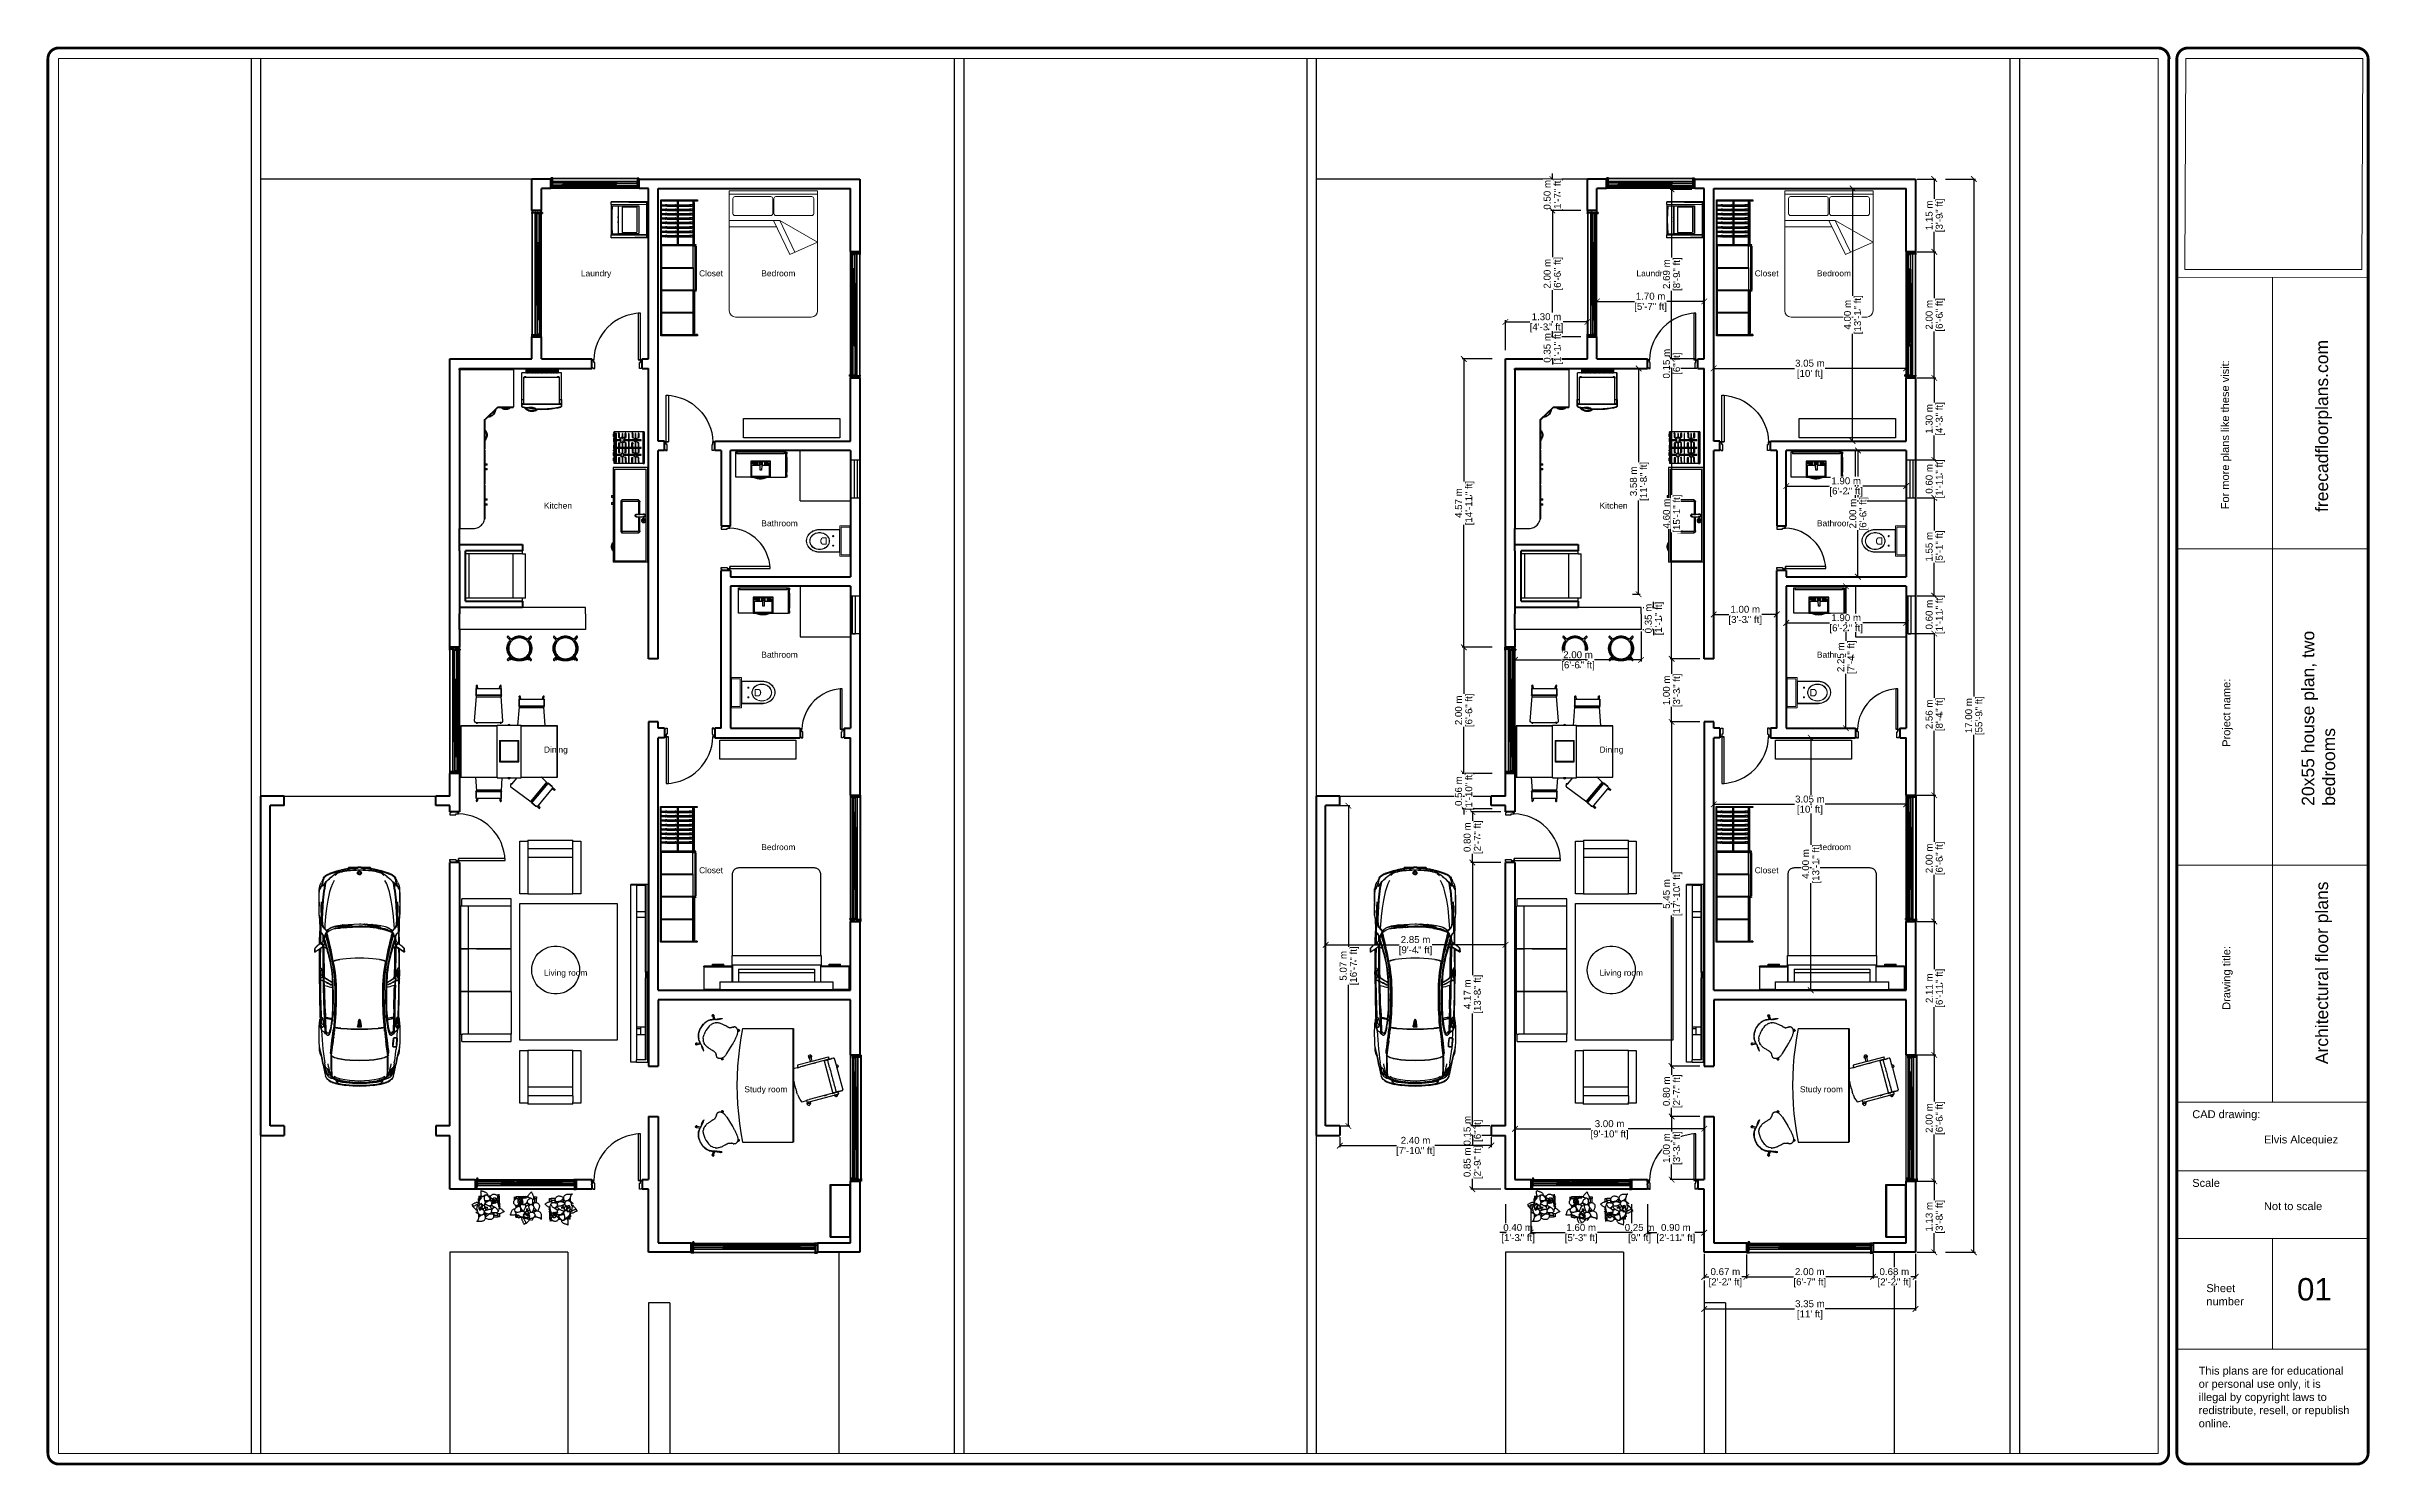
# Paper-space layout 'LAYOUT' of a CAD drawing. Header units: metres. Extents: x 2 to 420, y 2 to 257.
# The model-space entities are those that its viewports show. They can reach past a viewport. Long polylines and large blocks are cut down to what shows.
import ezdxf

# ---------------------------------------------------------------- set-up
doc = ezdxf.new("R2010")
doc.units = ezdxf.units.M
doc.layers.get('Defpoints').update_dxf_attribs({"lineweight": 0})
for name, color, linetype, lineweight in [('0inne_gulv', 7, 'Continuous', 13), ('200', 7, 'Continuous', 0), ('A-WALL', 6, 'Continuous', 60), ('inne_gulv', 7, 'Continuous', 15), ('SHEET$0$MARCO', 7, 'Continuous', 0)]:
    doc.layers.add(name, color=color, linetype=linetype, lineweight=lineweight)
doc.layers.add('Edges', color=7, linetype='Continuous')
doc.layers.add('guia glp', color=7, linetype='Continuous')
doc.styles.get("Standard").update_dxf_attribs({"font": 'arial.ttf'})
doc.styles.add('TEXTS', font='swissl.ttf')
doc.dimstyles.new('Copy of DIMTEXT', dxfattribs={"dimscale": 0.3, "dimtxt": 0.22, "dimasz": 0.18, "dimexe": 0.05, "dimexo": 0.05, "dimgap": 0.05, "dimtad": 0, "dimzin": 1, "dimdsep": 46, "dimtxsty": 'TEXTS', "dimblk": 'ARCHTICK', "dimcen": 0.1, "dimclrd": 256, "dimclre": 6, "dimclrt": 7, "dimadec": 0, "dimazin": 0, "dimtfac": 0.15, "dimtix": 1, "dimtofl": 0, "dimtmove": 1, "dimatfit": 3, "dimldrblk": 'OPEN', "dimfxl": 0, "dimtolj": 1, "dimtzin": 0, "dimarcsym": 0})

psp = doc.layouts.new('LAYOUT')

# ---------------------------------------------------------------- texts
at = {"layer": '200'}
for s, height, p in [('freecadfloorplans.com', 2.2525, (412.72, 173.61)), ('Project name:', 1.4219, (395.11, 131.34)), ('Architectural floor plans', 2.2525, (412.72, 74.22)), ('Drawing title:', 1.4219, (395.11, 84))]:
    psp.add_text(s, height=height, rotation=90, dxfattribs=at).set_placement(p)
for s, height, p in [('CAD drawing:', 1.4219, (388.26, 64.51)), ('Elvis Alcequiez', 1.4219, (401.17, 59.96)), ('Scale', 1.422, (388.26, 52.14)), ('Not to scale', 1.4219, (401.17, 47.96)), ('01', 4.036, (407.12, 31.69))]:
    psp.add_text(s, height=height, dxfattribs=at).set_placement(p)
at = {"layer": '200', "attachment_point": 1, "rotation": 90}
for s, insert, char_height, width in [('For more plans like these visit:', (393.46, 174.09), 1.4219, 27.1627), ('20x55 house plan, two bedrooms', (407.97, 120.73), 2.2525, 40.5743)]:
    psp.add_mtext(s, dxfattribs=dict(at, insert=insert, char_height=char_height, width=width))
at = {"layer": '200', "attachment_point": 1}
for s, insert, char_height, width in [('Sheet number', (390.8, 34.62), 1.4219, 9.8237), ('This plans are for educational or personal use only, it is illegal by copyright laws to redistribute, resell, or republish online.', (389.41, 19.77), 1.42187, 27.1627)]:
    psp.add_mtext(s, dxfattribs=dict(at, insert=insert, char_height=char_height, width=width))

msp = doc.modelspace()

# ---------------------------------------------------------------- texts
at = {"width": 0.69225, "attachment_point": 1}
for s, insert, char_height in [('Laundry', (59.497, 40.909), 0.0954), ('Closet', (61.371, 40.909), 0.0954), ('Bedroom', (62.357, 40.909), 0.0954), ('Laundry', (76.227, 40.909), 0.0954), ('Closet', (78.101, 40.909), 0.0954), ('Bedroom', (79.087, 40.909), 0.0954), ('Kitchen', (58.912, 37.229), 0.0954), ('Kitchen', (75.642, 37.229), 0.0954), ('Bathroom', (62.357, 36.95), 0.0954), ('Bathroom', (79.087, 36.95), 0.0954), ('Bathroom', (62.357, 34.869), 0.0954), ('Bathroom', (79.087, 34.869), 0.0954), ('Dining', (58.912, 33.365), 0.0954), ('Dining', (75.642, 33.365), 0.0954), ('Bedroom', (62.357, 31.82), 0.0954), ('Bedroom', (79.087, 31.82), 0.0954), ('Closet', (61.371, 31.454), 0.0954), ('Closet', (78.101, 31.454), 0.0954), ('Living room', (58.912, 29.829), 0.09539), ('Living room', (75.642, 29.829), 0.09539), ('Study room', (62.088, 27.984), 0.0954), ('Study room', (78.818, 27.984), 0.0954)]:
    msp.add_mtext(s, dxfattribs=dict(at, insert=insert, char_height=char_height))

# ---------------------------------------------------------------- blocks, each defined once
blk = doc.blocks.new('MARCO PARA PLANOS')
at = {"layer": 'SHEET$0$MARCO'}
for points, const_width in [([(293.637, -65.164, 0.414214), (293.561, -65.239)], 0.0201), ([(308.63, -65.242, 0.414214), (308.552, -65.164)], 0.0209), ([(293.561, -75.143, 0.414214), (293.637, -75.218)], 0.0201), ([(308.552, -75.218, 0.414214), (308.627, -75.143)], 0.0201)]:
    blk.add_lwpolyline(points, format="xyb", dxfattribs=dict(at, const_width=const_width))
at = {"layer": 'SHEET$0$MARCO', "const_width": 0.0201}
for points in [[(308.552, -65.164), (293.637, -65.164)], [(293.561, -65.239), (293.561, -75.143)], [(308.627, -75.144), (308.627, -65.239)], [(293.637, -75.218), (308.552, -75.218)]]:
    blk.add_lwpolyline(points, dxfattribs=at)
blk.add_lwpolyline([(308.763, -65.164), (309.965, -65.164, -0.414214), (310.044, -65.243), (310.044, -75.14, -0.414214), (309.965, -75.218), (308.763, -75.218, -0.414214), (308.685, -75.14), (308.685, -65.243, -0.414214)], format="xyb", close=True, dxfattribs=at)
blk = doc.blocks.new('*U176')
blk.add_lwpolyline([(34, 1013, -0.396717), (855, 192)], format="xyb")
for points in [[(72, 192), (34, 192), (34, 1013), (72, 1013)], [(34, 192), (17, 192), (17, 192), (17, 192), (17, 192), (17, 177), (0, 177), (0, 191), (0, 41), (0, 56), (17, 56), (17, 41), (34, 41), (34, 41), (50, 41), (50, 144), (34, 144)], [(889, 177), (889, 192), (889, 192), (889, 41), (889, 56), (872, 56), (872, 41), (855, 41), (855, 41), (839, 41), (839, 144), (855, 144), (855, 192), (872, 192), (872, 177)]]:
    blk.add_lwpolyline(points, close=True)
blk.add_lwpolyline([(34, 192), (72, 192)])
blk = doc.blocks.new('*U177')
blk.add_lwpolyline([(34, 1013, -0.396717), (855, 192)], format="xyb")
for points in [[(72, 192), (34, 192), (34, 1013), (72, 1013)], [(34, 192), (17, 192), (17, 192), (17, 192), (17, 192), (17, 177), (0, 177), (0, 191), (0, 41), (0, 56), (17, 56), (17, 41), (34, 41), (34, 41), (50, 41), (50, 144), (34, 144)], [(889, 177), (889, 192), (889, 192), (889, 41), (889, 56), (872, 56), (872, 41), (855, 41), (855, 41), (839, 41), (839, 144), (855, 144), (855, 192), (872, 192), (872, 177)]]:
    blk.add_lwpolyline(points, close=True)
blk.add_lwpolyline([(34, 192), (72, 192)])
blk = doc.blocks.new('*U178')
blk.add_lwpolyline([(34, 1013, -0.396717), (855, 192)], format="xyb")
for points in [[(72, 192), (34, 192), (34, 1013), (72, 1013)], [(34, 192), (17, 192), (17, 192), (17, 192), (17, 192), (17, 177), (0, 177), (0, 191), (0, 41), (0, 56), (17, 56), (17, 41), (34, 41), (34, 41), (50, 41), (50, 144), (34, 144)], [(889, 177), (889, 192), (889, 192), (889, 41), (889, 56), (872, 56), (872, 41), (855, 41), (855, 41), (839, 41), (839, 144), (855, 144), (855, 192), (872, 192), (872, 177)]]:
    blk.add_lwpolyline(points, close=True)
blk.add_lwpolyline([(34, 192), (72, 192)])
blk = doc.blocks.new('*U175')
blk.add_lwpolyline([(34, 902, -0.396717), (744, 192)], format="xyb")
for points in [[(72, 192), (34, 192), (34, 902), (72, 902)], [(34, 192), (17, 192), (17, 192), (17, 192), (17, 192), (17, 177), (0, 177), (0, 191), (0, 41), (0, 56), (17, 56), (17, 41), (34, 41), (34, 41), (50, 41), (50, 144), (34, 144)], [(778, 177), (778, 192), (778, 192), (778, 41), (778, 56), (761, 56), (761, 41), (744, 41), (744, 41), (728, 41), (728, 144), (744, 144), (744, 192), (761, 192), (761, 177)]]:
    blk.add_lwpolyline(points, close=True)
blk.add_lwpolyline([(34, 192), (72, 192)])
blk = doc.blocks.new('ind02p')
for p, q in [((35577.108, 16330.002), (35577.108, 16330.161)), ((35577.108, 16330.161), (35577.129, 16330.161)), ((35577.588, 16330.002), (35577.108, 16330.002)), ((35577.129, 16330.161), (35577.129, 16330.024)), ((35577.129, 16330.161), (35577.566, 16330.161)), ((35577.129, 16330.024), (35577.566, 16330.024)), ((35577.522, 16330.001), (35577.165, 16330.001)), ((35577.165, 16330.001), (35577.165, 16329.662)), ((35577.516, 16329.996), (35577.17, 16329.996)), ((35577.17, 16329.996), (35577.17, 16329.662)), ((35577.516, 16329.662), (35577.516, 16329.996)), ((35577.522, 16329.662), (35577.522, 16330.001)), ((35577.566, 16330.024), (35577.566, 16330.161)), ((35577.566, 16330.161), (35577.588, 16330.161)), ((35577.588, 16330.161), (35577.588, 16330.002)), ((35577.165, 16329.662), (35577.166, 16329.649)), ((35577.166, 16329.649), (35577.168, 16329.636)), ((35577.168, 16329.636), (35577.171, 16329.623)), ((35577.17, 16329.662), (35577.171, 16329.649)), ((35577.171, 16329.649), (35577.173, 16329.637)), ((35577.171, 16329.623), (35577.174, 16329.611)), ((35577.173, 16329.637), (35577.176, 16329.624)), ((35577.174, 16329.611), (35577.178, 16329.599)), ((35577.176, 16329.624), (35577.179, 16329.612)), ((35577.178, 16329.599), (35577.182, 16329.587)), ((35577.179, 16329.612), (35577.183, 16329.601)), ((35577.183, 16329.601), (35577.187, 16329.589)), ((35577.213, 16329.697), (35577.212, 16329.681)), ((35577.212, 16329.681), (35577.213, 16329.664)), ((35577.215, 16329.713), (35577.213, 16329.697)), ((35577.213, 16329.664), (35577.215, 16329.648)), ((35577.219, 16329.729), (35577.215, 16329.713)), ((35577.215, 16329.648), (35577.219, 16329.632)), ((35577.217, 16329.697), (35577.216, 16329.681)), ((35577.216, 16329.681), (35577.217, 16329.665)), ((35577.219, 16329.713), (35577.217, 16329.697)), ((35577.217, 16329.665), (35577.219, 16329.649)), ((35577.224, 16329.745), (35577.219, 16329.729)), ((35577.222, 16329.728), (35577.219, 16329.713)), ((35577.219, 16329.649), (35577.222, 16329.633)), ((35577.219, 16329.632), (35577.224, 16329.617)), ((35577.227, 16329.743), (35577.222, 16329.728)), ((35577.222, 16329.633), (35577.227, 16329.618)), ((35577.23, 16329.759), (35577.224, 16329.745)), ((35577.224, 16329.617), (35577.23, 16329.602)), ((35577.233, 16329.757), (35577.227, 16329.743)), ((35577.227, 16329.618), (35577.233, 16329.604)), ((35577.238, 16329.773), (35577.23, 16329.759)), ((35577.23, 16329.602), (35577.238, 16329.589)), ((35577.241, 16329.771), (35577.233, 16329.757)), ((35577.233, 16329.604), (35577.241, 16329.591)), ((35577.246, 16329.786), (35577.238, 16329.773)), ((35577.249, 16329.783), (35577.241, 16329.771)), ((35577.256, 16329.797), (35577.246, 16329.786)), ((35577.259, 16329.795), (35577.249, 16329.783)), ((35577.267, 16329.808), (35577.256, 16329.797)), ((35577.27, 16329.805), (35577.259, 16329.795)), ((35577.261, 16329.899), (35577.26, 16329.898)), ((35577.26, 16329.898), (35577.26, 16329.897)), ((35577.26, 16329.897), (35577.26, 16329.896)), ((35577.26, 16329.896), (35577.26, 16329.895)), ((35577.26, 16329.895), (35577.26, 16329.894)), ((35577.26, 16329.894), (35577.26, 16329.893)), ((35577.26, 16329.893), (35577.26, 16329.892)), ((35577.26, 16329.892), (35577.261, 16329.892)), ((35577.262, 16329.9), (35577.261, 16329.9)), ((35577.261, 16329.9), (35577.261, 16329.899)), ((35577.261, 16329.892), (35577.261, 16329.891)), ((35577.261, 16329.891), (35577.262, 16329.89)), ((35577.263, 16329.902), (35577.262, 16329.901)), ((35577.262, 16329.901), (35577.262, 16329.9)), ((35577.262, 16329.89), (35577.262, 16329.889)), ((35577.262, 16329.889), (35577.263, 16329.888)), ((35577.264, 16329.902), (35577.263, 16329.902)), ((35577.263, 16329.888), (35577.264, 16329.888)), ((35577.265, 16329.903), (35577.264, 16329.903)), ((35577.264, 16329.903), (35577.264, 16329.902)), ((35577.264, 16329.888), (35577.264, 16329.887)), ((35577.264, 16329.887), (35577.265, 16329.887)), ((35577.266, 16329.904), (35577.265, 16329.903)), ((35577.265, 16329.887), (35577.266, 16329.887)), ((35577.267, 16329.904), (35577.266, 16329.904)), ((35577.266, 16329.887), (35577.267, 16329.886)), ((35577.268, 16329.904), (35577.267, 16329.904)), ((35577.267, 16329.886), (35577.268, 16329.886)), ((35577.279, 16329.817), (35577.267, 16329.808)), ((35577.269, 16329.904), (35577.268, 16329.904)), ((35577.268, 16329.886), (35577.269, 16329.886)), ((35577.27, 16329.904), (35577.269, 16329.904)), ((35577.269, 16329.886), (35577.27, 16329.886)), ((35577.271, 16329.904), (35577.27, 16329.904)), ((35577.27, 16329.886), (35577.271, 16329.886)), ((35577.281, 16329.813), (35577.27, 16329.805)), ((35577.272, 16329.904), (35577.271, 16329.904)), ((35577.271, 16329.886), (35577.272, 16329.887)), ((35577.273, 16329.903), (35577.272, 16329.904)), ((35577.272, 16329.887), (35577.273, 16329.887)), ((35577.274, 16329.902), (35577.273, 16329.903)), ((35577.273, 16329.903), (35577.273, 16329.903)), ((35577.273, 16329.887), (35577.274, 16329.888)), ((35577.273, 16329.887), (35577.273, 16329.887)), ((35577.275, 16329.902), (35577.274, 16329.902)), ((35577.274, 16329.888), (35577.275, 16329.888)), ((35577.276, 16329.901), (35577.275, 16329.902)), ((35577.275, 16329.888), (35577.276, 16329.889)), ((35577.276, 16329.9), (35577.276, 16329.901)), ((35577.277, 16329.9), (35577.276, 16329.9)), ((35577.276, 16329.89), (35577.277, 16329.891)), ((35577.276, 16329.889), (35577.276, 16329.89)), ((35577.277, 16329.899), (35577.277, 16329.9)), ((35577.277, 16329.898), (35577.277, 16329.899)), ((35577.278, 16329.897), (35577.277, 16329.898)), ((35577.277, 16329.892), (35577.278, 16329.893)), ((35577.277, 16329.891), (35577.277, 16329.892)), ((35577.277, 16329.892), (35577.277, 16329.892)), ((35577.278, 16329.896), (35577.278, 16329.897)), ((35577.278, 16329.895), (35577.278, 16329.896)), ((35577.278, 16329.894), (35577.278, 16329.895)), ((35577.278, 16329.893), (35577.278, 16329.894)), ((35577.292, 16329.824), (35577.279, 16329.817)), ((35577.293, 16329.821), (35577.281, 16329.813)), ((35577.305, 16329.83), (35577.292, 16329.824)), ((35577.306, 16329.826), (35577.293, 16329.821)), ((35577.297, 16329.725), (35577.297, 16329.784)), ((35577.297, 16329.784), (35577.396, 16329.784)), ((35577.297, 16329.725), (35577.298, 16329.723)), ((35577.298, 16329.723), (35577.3, 16329.721)), ((35577.3, 16329.721), (35577.301, 16329.72)), ((35577.301, 16329.72), (35577.303, 16329.718)), ((35577.303, 16329.718), (35577.304, 16329.716)), ((35577.304, 16329.716), (35577.306, 16329.714)), ((35577.318, 16329.834), (35577.305, 16329.83)), ((35577.319, 16329.83), (35577.306, 16329.826)), ((35577.306, 16329.714), (35577.308, 16329.713)), ((35577.308, 16329.713), (35577.31, 16329.711)), ((35577.31, 16329.711), (35577.312, 16329.71)), ((35577.312, 16329.71), (35577.314, 16329.709)), ((35577.314, 16329.709), (35577.316, 16329.707)), ((35577.316, 16329.707), (35577.318, 16329.706)), ((35577.332, 16329.837), (35577.318, 16329.834)), ((35577.318, 16329.706), (35577.32, 16329.705)), ((35577.332, 16329.833), (35577.319, 16329.83)), ((35577.32, 16329.705), (35577.323, 16329.704)), ((35577.323, 16329.704), (35577.325, 16329.703)), ((35577.325, 16329.703), (35577.327, 16329.702)), ((35577.327, 16329.702), (35577.329, 16329.702)), ((35577.329, 16329.702), (35577.332, 16329.701)), ((35577.346, 16329.838), (35577.332, 16329.837)), ((35577.346, 16329.834), (35577.332, 16329.833)), ((35577.332, 16329.701), (35577.334, 16329.701)), ((35577.334, 16329.701), (35577.336, 16329.7)), ((35577.336, 16329.7), (35577.339, 16329.7)), ((35577.339, 16329.7), (35577.341, 16329.7)), ((35577.341, 16329.7), (35577.344, 16329.699)), ((35577.344, 16329.699), (35577.346, 16329.699)), ((35577.36, 16329.837), (35577.346, 16329.838)), ((35577.36, 16329.833), (35577.346, 16329.834)), ((35577.346, 16329.699), (35577.349, 16329.699)), ((35577.349, 16329.699), (35577.351, 16329.7)), ((35577.351, 16329.7), (35577.353, 16329.7)), ((35577.353, 16329.7), (35577.356, 16329.7)), ((35577.356, 16329.7), (35577.358, 16329.701)), ((35577.358, 16329.701), (35577.36, 16329.701)), ((35577.374, 16329.834), (35577.36, 16329.837)), ((35577.373, 16329.83), (35577.36, 16329.833)), ((35577.36, 16329.701), (35577.363, 16329.702)), ((35577.363, 16329.702), (35577.365, 16329.702)), ((35577.365, 16329.702), (35577.367, 16329.703)), ((35577.367, 16329.703), (35577.37, 16329.704)), ((35577.37, 16329.704), (35577.372, 16329.705)), ((35577.372, 16329.705), (35577.374, 16329.706)), ((35577.386, 16329.826), (35577.373, 16329.83)), ((35577.387, 16329.83), (35577.374, 16329.834)), ((35577.374, 16329.706), (35577.376, 16329.707)), ((35577.376, 16329.707), (35577.378, 16329.709)), ((35577.378, 16329.709), (35577.38, 16329.71)), ((35577.38, 16329.71), (35577.382, 16329.711)), ((35577.382, 16329.711), (35577.384, 16329.713)), ((35577.384, 16329.713), (35577.386, 16329.714)), ((35577.399, 16329.821), (35577.386, 16329.826)), ((35577.386, 16329.714), (35577.388, 16329.716)), ((35577.401, 16329.824), (35577.387, 16329.83)), ((35577.388, 16329.716), (35577.389, 16329.718)), ((35577.389, 16329.718), (35577.391, 16329.72)), ((35577.391, 16329.72), (35577.393, 16329.721)), ((35577.393, 16329.721), (35577.394, 16329.723)), ((35577.394, 16329.723), (35577.396, 16329.725)), ((35577.396, 16329.784), (35577.396, 16329.725)), ((35577.411, 16329.813), (35577.399, 16329.821)), ((35577.413, 16329.817), (35577.401, 16329.824)), ((35577.412, 16329.899), (35577.411, 16329.898)), ((35577.411, 16329.898), (35577.411, 16329.897)), ((35577.411, 16329.897), (35577.411, 16329.896)), ((35577.411, 16329.896), (35577.411, 16329.895)), ((35577.411, 16329.895), (35577.411, 16329.894)), ((35577.411, 16329.894), (35577.411, 16329.893)), ((35577.411, 16329.893), (35577.411, 16329.892)), ((35577.411, 16329.892), (35577.412, 16329.892)), ((35577.422, 16329.805), (35577.411, 16329.813)), ((35577.412, 16329.9), (35577.412, 16329.899)), ((35577.413, 16329.9), (35577.412, 16329.9)), ((35577.412, 16329.892), (35577.412, 16329.891)), ((35577.412, 16329.891), (35577.413, 16329.89)), ((35577.414, 16329.902), (35577.413, 16329.901)), ((35577.413, 16329.901), (35577.413, 16329.9)), ((35577.413, 16329.89), (35577.413, 16329.889)), ((35577.413, 16329.889), (35577.414, 16329.889)), ((35577.425, 16329.808), (35577.413, 16329.817)), ((35577.415, 16329.903), (35577.414, 16329.902)), ((35577.414, 16329.902), (35577.414, 16329.902)), ((35577.414, 16329.889), (35577.414, 16329.888)), ((35577.414, 16329.888), (35577.415, 16329.888)), ((35577.416, 16329.903), (35577.415, 16329.903)), ((35577.415, 16329.888), (35577.416, 16329.887)), ((35577.417, 16329.904), (35577.416, 16329.903)), ((35577.416, 16329.887), (35577.417, 16329.887)), ((35577.418, 16329.904), (35577.417, 16329.904)), ((35577.417, 16329.887), (35577.418, 16329.887)), ((35577.419, 16329.904), (35577.418, 16329.904)), ((35577.418, 16329.887), (35577.419, 16329.886)), ((35577.42, 16329.904), (35577.419, 16329.904)), ((35577.419, 16329.886), (35577.42, 16329.886)), ((35577.421, 16329.904), (35577.42, 16329.904)), ((35577.42, 16329.886), (35577.421, 16329.886)), ((35577.422, 16329.904), (35577.421, 16329.904)), ((35577.421, 16329.886), (35577.422, 16329.887)), ((35577.422, 16329.904), (35577.422, 16329.904)), ((35577.423, 16329.903), (35577.422, 16329.904)), ((35577.422, 16329.887), (35577.423, 16329.887)), ((35577.422, 16329.887), (35577.422, 16329.887)), ((35577.433, 16329.795), (35577.422, 16329.805)), ((35577.424, 16329.903), (35577.423, 16329.903)), ((35577.423, 16329.887), (35577.424, 16329.888)), ((35577.425, 16329.902), (35577.424, 16329.903)), ((35577.424, 16329.888), (35577.425, 16329.888)), ((35577.426, 16329.902), (35577.425, 16329.902)), ((35577.425, 16329.888), (35577.426, 16329.889)), ((35577.436, 16329.797), (35577.425, 16329.808)), ((35577.426, 16329.901), (35577.426, 16329.902)), ((35577.427, 16329.9), (35577.426, 16329.901)), ((35577.426, 16329.889), (35577.427, 16329.89)), ((35577.426, 16329.889), (35577.426, 16329.889)), ((35577.428, 16329.899), (35577.427, 16329.9)), ((35577.427, 16329.9), (35577.427, 16329.9)), ((35577.427, 16329.891), (35577.428, 16329.892)), ((35577.427, 16329.89), (35577.427, 16329.891)), ((35577.428, 16329.898), (35577.428, 16329.899)), ((35577.428, 16329.897), (35577.428, 16329.898)), ((35577.428, 16329.896), (35577.428, 16329.897)), ((35577.428, 16329.895), (35577.428, 16329.896)), ((35577.428, 16329.894), (35577.428, 16329.895)), ((35577.428, 16329.893), (35577.428, 16329.894)), ((35577.428, 16329.892), (35577.428, 16329.893)), ((35577.428, 16329.892), (35577.428, 16329.892)), ((35577.443, 16329.783), (35577.433, 16329.795)), ((35577.446, 16329.786), (35577.436, 16329.797)), ((35577.451, 16329.771), (35577.443, 16329.783)), ((35577.454, 16329.773), (35577.446, 16329.786)), ((35577.459, 16329.757), (35577.451, 16329.771)), ((35577.451, 16329.591), (35577.459, 16329.604)), ((35577.462, 16329.759), (35577.454, 16329.773)), ((35577.454, 16329.589), (35577.462, 16329.602)), ((35577.465, 16329.743), (35577.459, 16329.757)), ((35577.459, 16329.604), (35577.465, 16329.618)), ((35577.468, 16329.745), (35577.462, 16329.759)), ((35577.462, 16329.602), (35577.468, 16329.617)), ((35577.47, 16329.728), (35577.465, 16329.743)), ((35577.465, 16329.618), (35577.47, 16329.633)), ((35577.473, 16329.729), (35577.468, 16329.745)), ((35577.468, 16329.617), (35577.473, 16329.632)), ((35577.473, 16329.713), (35577.47, 16329.728)), ((35577.47, 16329.633), (35577.473, 16329.649)), ((35577.477, 16329.713), (35577.473, 16329.729)), ((35577.475, 16329.697), (35577.473, 16329.713)), ((35577.473, 16329.649), (35577.475, 16329.665)), ((35577.473, 16329.632), (35577.477, 16329.648)), ((35577.476, 16329.681), (35577.475, 16329.697)), ((35577.475, 16329.665), (35577.476, 16329.681)), ((35577.479, 16329.697), (35577.477, 16329.713)), ((35577.477, 16329.648), (35577.479, 16329.664)), ((35577.48, 16329.681), (35577.479, 16329.697)), ((35577.479, 16329.664), (35577.48, 16329.681)), ((35577.499, 16329.589), (35577.504, 16329.601)), ((35577.504, 16329.601), (35577.508, 16329.612)), ((35577.504, 16329.587), (35577.509, 16329.599)), ((35577.508, 16329.612), (35577.511, 16329.624)), ((35577.509, 16329.599), (35577.513, 16329.611)), ((35577.511, 16329.624), (35577.513, 16329.637)), ((35577.513, 16329.637), (35577.515, 16329.649)), ((35577.513, 16329.611), (35577.516, 16329.623)), ((35577.515, 16329.649), (35577.516, 16329.662)), ((35577.516, 16329.623), (35577.519, 16329.636)), ((35577.519, 16329.636), (35577.521, 16329.649)), ((35577.521, 16329.649), (35577.522, 16329.662)), ((35577.182, 16329.587), (35577.187, 16329.575)), ((35577.187, 16329.589), (35577.192, 16329.578)), ((35577.187, 16329.575), (35577.193, 16329.564)), ((35577.192, 16329.578), (35577.198, 16329.567)), ((35577.193, 16329.564), (35577.2, 16329.554)), ((35577.198, 16329.567), (35577.204, 16329.557)), ((35577.2, 16329.554), (35577.206, 16329.543)), ((35577.204, 16329.557), (35577.211, 16329.547)), ((35577.206, 16329.543), (35577.214, 16329.534)), ((35577.211, 16329.547), (35577.218, 16329.537)), ((35577.214, 16329.534), (35577.222, 16329.525)), ((35577.218, 16329.537), (35577.226, 16329.528)), ((35577.222, 16329.525), (35577.23, 16329.516)), ((35577.226, 16329.528), (35577.234, 16329.52)), ((35577.23, 16329.516), (35577.239, 16329.508)), ((35577.234, 16329.52), (35577.243, 16329.512)), ((35577.238, 16329.589), (35577.246, 16329.576)), ((35577.239, 16329.508), (35577.248, 16329.501)), ((35577.241, 16329.591), (35577.249, 16329.578)), ((35577.243, 16329.512), (35577.251, 16329.505)), ((35577.246, 16329.576), (35577.256, 16329.564)), ((35577.248, 16329.501), (35577.258, 16329.495)), ((35577.249, 16329.578), (35577.259, 16329.567)), ((35577.251, 16329.505), (35577.261, 16329.499)), ((35577.256, 16329.564), (35577.267, 16329.554)), ((35577.258, 16329.495), (35577.268, 16329.489)), ((35577.259, 16329.567), (35577.27, 16329.557)), ((35577.261, 16329.499), (35577.27, 16329.493)), ((35577.267, 16329.554), (35577.279, 16329.545)), ((35577.268, 16329.489), (35577.278, 16329.484)), ((35577.27, 16329.557), (35577.281, 16329.548)), ((35577.27, 16329.493), (35577.28, 16329.488)), ((35577.278, 16329.484), (35577.289, 16329.479)), ((35577.279, 16329.545), (35577.292, 16329.538)), ((35577.28, 16329.488), (35577.29, 16329.484)), ((35577.281, 16329.548), (35577.293, 16329.541)), ((35577.289, 16329.479), (35577.299, 16329.476)), ((35577.29, 16329.484), (35577.301, 16329.481)), ((35577.292, 16329.538), (35577.305, 16329.532)), ((35577.293, 16329.541), (35577.306, 16329.535)), ((35577.299, 16329.476), (35577.31, 16329.473)), ((35577.301, 16329.481), (35577.311, 16329.478)), ((35577.305, 16329.532), (35577.318, 16329.527)), ((35577.306, 16329.535), (35577.319, 16329.531)), ((35577.31, 16329.473), (35577.321, 16329.471)), ((35577.311, 16329.478), (35577.322, 16329.476)), ((35577.318, 16329.527), (35577.332, 16329.525)), ((35577.319, 16329.531), (35577.332, 16329.529)), ((35577.321, 16329.471), (35577.332, 16329.47)), ((35577.322, 16329.476), (35577.333, 16329.475)), ((35577.332, 16329.529), (35577.346, 16329.528)), ((35577.332, 16329.525), (35577.346, 16329.524)), ((35577.332, 16329.47), (35577.343, 16329.469)), ((35577.333, 16329.475), (35577.343, 16329.475)), ((35577.343, 16329.475), (35577.354, 16329.475)), ((35577.343, 16329.469), (35577.354, 16329.47)), ((35577.346, 16329.528), (35577.36, 16329.529)), ((35577.346, 16329.524), (35577.36, 16329.525)), ((35577.354, 16329.475), (35577.365, 16329.476)), ((35577.354, 16329.47), (35577.366, 16329.471)), ((35577.36, 16329.529), (35577.373, 16329.531)), ((35577.36, 16329.525), (35577.374, 16329.527)), ((35577.365, 16329.476), (35577.375, 16329.478)), ((35577.366, 16329.471), (35577.377, 16329.473)), ((35577.373, 16329.531), (35577.386, 16329.535)), ((35577.374, 16329.527), (35577.387, 16329.532)), ((35577.375, 16329.478), (35577.386, 16329.481)), ((35577.377, 16329.473), (35577.387, 16329.476)), ((35577.386, 16329.535), (35577.399, 16329.541)), ((35577.386, 16329.481), (35577.396, 16329.484)), ((35577.387, 16329.532), (35577.401, 16329.538)), ((35577.387, 16329.476), (35577.398, 16329.479)), ((35577.396, 16329.484), (35577.406, 16329.488)), ((35577.398, 16329.479), (35577.409, 16329.484)), ((35577.399, 16329.541), (35577.411, 16329.548)), ((35577.401, 16329.538), (35577.413, 16329.545)), ((35577.406, 16329.488), (35577.416, 16329.493)), ((35577.409, 16329.484), (35577.419, 16329.489)), ((35577.411, 16329.548), (35577.422, 16329.557)), ((35577.413, 16329.545), (35577.425, 16329.554)), ((35577.416, 16329.493), (35577.426, 16329.499)), ((35577.419, 16329.489), (35577.429, 16329.495)), ((35577.422, 16329.557), (35577.433, 16329.567)), ((35577.425, 16329.554), (35577.436, 16329.564)), ((35577.426, 16329.499), (35577.435, 16329.505)), ((35577.429, 16329.495), (35577.438, 16329.501)), ((35577.433, 16329.567), (35577.443, 16329.578)), ((35577.435, 16329.505), (35577.444, 16329.512)), ((35577.436, 16329.564), (35577.446, 16329.576)), ((35577.438, 16329.501), (35577.448, 16329.508)), ((35577.443, 16329.578), (35577.451, 16329.591)), ((35577.444, 16329.512), (35577.453, 16329.52)), ((35577.446, 16329.576), (35577.454, 16329.589)), ((35577.448, 16329.508), (35577.456, 16329.516)), ((35577.453, 16329.52), (35577.461, 16329.528)), ((35577.456, 16329.516), (35577.465, 16329.525)), ((35577.461, 16329.528), (35577.469, 16329.537)), ((35577.465, 16329.525), (35577.473, 16329.534)), ((35577.469, 16329.537), (35577.476, 16329.547)), ((35577.473, 16329.534), (35577.48, 16329.543)), ((35577.476, 16329.547), (35577.483, 16329.557)), ((35577.48, 16329.543), (35577.487, 16329.554)), ((35577.483, 16329.557), (35577.489, 16329.567)), ((35577.487, 16329.554), (35577.493, 16329.564)), ((35577.489, 16329.567), (35577.494, 16329.578)), ((35577.493, 16329.564), (35577.499, 16329.575)), ((35577.494, 16329.578), (35577.499, 16329.589)), ((35577.499, 16329.575), (35577.504, 16329.587))]:
    blk.add_line(p, q)
blk = doc.blocks.new('bedpl54')
at = {"layer": '200'}
for p, q in [((20.375, 28.876), (18.975, 28.876)), ((18.975, 28.876), (18.975, 26.976)), ((20.375, 28.826), (18.975, 28.826)), ((19.035, 28.516), (19.035, 28.756)), ((19.065, 28.786), (19.635, 28.786)), ((19.665, 28.756), (19.665, 28.516)), ((19.685, 28.756), (19.685, 28.516)), ((20.285, 28.786), (19.715, 28.786)), ((20.315, 28.516), (20.315, 28.756)), ((20.375, 26.976), (20.375, 28.876)), ((19.775, 28.406), (18.975, 28.406)), ((19.635, 28.486), (19.065, 28.486)), ((19.935, 27.866), (19.675, 28.406)), ((19.715, 28.486), (20.285, 28.486)), ((20.017, 27.904), (19.775, 28.406)), ((19.775, 28.406), (20.375, 28.066)), ((18.975, 28.306), (19.723, 28.306)), ((20.375, 28.066), (19.935, 27.866)), ((19.075, 26.876), (20.275, 26.876))]:
    blk.add_line(p, q, dxfattribs=at)
for centre, radius, start, end in [((19.065, 28.756), 0.03, 90, 180), ((19.635, 28.756), 0.03, 0, 90), ((19.715, 28.756), 0.03, 90, 180), ((20.285, 28.756), 0.03, 0, 90), ((19.065, 28.516), 0.03, 180, 270), ((19.635, 28.516), 0.03, 270, 0), ((19.715, 28.516), 0.03, 180, 270), ((20.285, 28.516), 0.03, 270, 0), ((19.075, 26.976), 0.1, 180, 270), ((20.275, 26.976), 0.1, 270, 0)]:
    blk.add_arc(centre, radius, start, end, dxfattribs=at)
blk = doc.blocks.new('*U174')
blk.add_lwpolyline([(34, 902, -0.396717), (744, 192)], format="xyb")
for points in [[(72, 192), (34, 192), (34, 902), (72, 902)], [(34, 192), (17, 192), (17, 192), (17, 192), (17, 192), (17, 177), (0, 177), (0, 191), (0, 41), (0, 56), (17, 56), (17, 41), (34, 41), (34, 41), (50, 41), (50, 144), (34, 144)], [(778, 177), (778, 192), (778, 192), (778, 41), (778, 56), (761, 56), (761, 41), (744, 41), (744, 41), (728, 41), (728, 144), (744, 144), (744, 192), (761, 192), (761, 177)]]:
    blk.add_lwpolyline(points, close=True)
blk.add_lwpolyline([(34, 192), (72, 192)])
blk = doc.blocks.new('BMW 7 Series pl')
at = {"layer": 'Edges'}
for p, q in [((-2488, 566), (-2515, 472)), ((-2488, 566), (-2494, 544)), ((-2490, 522), (-2469, 586)), ((-2468, 586), (-2489, 521)), ((-2488, 566), (-2487, 567)), ((-2465, 641), (-2487, 567)), ((-2469, 586), (-2448, 650)), ((-2447, 650), (-2468, 586)), ((-2440, 714), (-2465, 641)), ((-2453, 534), (-2442, 551)), ((-2448, 650), (-2424, 713)), ((-2423, 713), (-2447, 650)), ((-2444, 526), (-2390, 575)), ((-2442, 551), (-2420, 584)), ((-2440, 714), (-2425, 749)), ((-2439, 551), (-2440, 549)), ((-2438, 553), (-2439, 551)), ((-2438, 552), (-2439, 551)), ((-2439, 551), (-2439, 550)), ((-2436, 557), (-2438, 553)), ((-2438, 553), (-2438, 552)), ((-2419, 582), (-2436, 557)), ((-2423, 752), (-2425, 749)), ((-2425, 749), (-2425, 749)), ((-2425, 749), (-2425, 749)), ((-2425, 749), (-2425, 749)), ((-2424, 713), (-2419, 730)), ((-2407, 782), (-2423, 752)), ((-2418, 730), (-2423, 713)), ((-2420, 584), (-2398, 617)), ((-2419, 730), (-2414, 745)), ((-2396, 615), (-2419, 582)), ((-2413, 745), (-2418, 730)), ((-2414, 745), (-2399, 777)), ((-2398, 776), (-2413, 745)), ((-2407, 782), (-2386, 813)), ((-2399, 777), (-2380, 805)), ((-2379, 803), (-2398, 776)), ((-2398, 617), (-2373, 650)), ((-2372, 647), (-2396, 615)), ((-2386, 813), (-2381, 817)), ((-2357, 841), (-2381, 817)), ((-2381, 817), (-2360, 837)), ((-2380, 805), (-2356, 826)), ((-2356, 825), (-2379, 803)), ((-2373, 650), (-2347, 681)), ((-2372, 647), (-2366, 654)), ((-2345, 679), (-2366, 654)), ((-2348, 675), (-2366, 654)), ((-2360, 837), (-2335, 851)), ((-2360, 837), (-2359, 838)), ((-2360, 837), (-2360, 837)), ((-2335, 851), (-2357, 841)), ((-2356, 826), (-2329, 840)), ((-2329, 839), (-2356, 825)), ((-2348, 675), (-2345, 679)), ((-2348, 675), (-2348, 675)), ((-2347, 681), (-2320, 712)), ((-2318, 710), (-2345, 679)), ((-2318, 710), (-2345, 679)), ((-2335, 851), (-2330, 854)), ((-2314, 860), (-2330, 854)), ((-2329, 840), (-2301, 850)), ((-2302, 849), (-2329, 839)), ((-2320, 712), (-2292, 743)), ((-2290, 741), (-2318, 710)), ((-2289, 740), (-2318, 710)), ((-2314, 860), (-2306, 863)), ((-2308, 862), (-2314, 860)), ((-2299, 865), (-2308, 862)), ((-2308, 862), (-2306, 863)), ((-2306, 863), (-2265, 882)), ((-2275, 857), (-2302, 849)), ((-2301, 850), (-2274, 858)), ((-2252, 875), (-2299, 865)), ((-2299, 865), (-2296, 866)), ((-2296, 866), (-2267, 875)), ((-2292, 743), (-2263, 773)), ((-2290, 741), (-2261, 771)), ((-2261, 770), (-2289, 740)), ((-2248, 863), (-2275, 857)), ((-2196, 643), (-2275, 603)), ((-2274, 858), (-2247, 864)), ((-2233, 900), (-2265, 882)), ((-2263, 773), (-2234, 804)), ((-2261, 770), (-2237, 795)), ((-2259, 774), (-2261, 771)), ((-2258, 775), (-2259, 774)), ((-2259, 774), (-2259, 774)), ((-2257, 776), (-2258, 775)), ((-2258, 775), (-2258, 775)), ((-2258, 775), (-2258, 775)), ((-2258, 775), (-2258, 775)), ((-2256, 777), (-2257, 776)), ((-2257, 775), (-2257, 776)), ((-2257, 776), (-2257, 775)), ((-2257, 776), (-2257, 776)), ((-2257, 776), (-2257, 776)), ((-2257, 776), (-2257, 776)), ((-2257, 776), (-2257, 776)), ((-2257, 776), (-2257, 776)), ((-2257, 776), (-2257, 776)), ((-2257, 776), (-2257, 776)), ((-2257, 776), (-2257, 776)), ((-2257, 776), (-2257, 776)), ((-2257, 776), (-2257, 776)), ((-2257, 776), (-2257, 776)), ((-2255, 778), (-2256, 777)), ((-2256, 777), (-2256, 776)), ((-2256, 777), (-2256, 777)), ((-2256, 777), (-2256, 777)), ((-2256, 777), (-2256, 777)), ((-2256, 777), (-2256, 777)), ((-2256, 777), (-2256, 777)), ((-2256, 777), (-2256, 777)), ((-2254, 779), (-2255, 778)), ((-2255, 778), (-2255, 778)), ((-2255, 778), (-2255, 777)), ((-2255, 778), (-2255, 778)), ((-2253, 780), (-2254, 779)), ((-2254, 779), (-2253, 779)), ((-2252, 781), (-2253, 780)), ((-2252, 780), (-2253, 780)), ((-2242, 791), (-2252, 781)), ((-2252, 780), (-2252, 781)), ((-2212, 868), (-2248, 863)), ((-2247, 864), (-2216, 869)), ((-2242, 792), (-2237, 797)), ((-2242, 791), (-2242, 792)), ((-2233, 802), (-2237, 797)), ((-2231, 798), (-2237, 797)), ((-2231, 797), (-2237, 795)), ((-2234, 804), (-2204, 828)), ((-2233, 900), (-2202, 919)), ((-2233, 802), (-2202, 826)), ((-2226, 806), (-2233, 802)), ((-2233, 802), (-2225, 803)), ((-2164, 812), (-2231, 797)), ((-2199, 805), (-2231, 798)), ((-2202, 826), (-2226, 806)), ((-2226, 806), (-2161, 820)), ((-2225, 803), (-2199, 809)), ((-2216, 869), (-2213, 869)), ((-2213, 869), (-2209, 872)), ((-2213, 869), (-2212, 868)), ((-2211, 868), (-2212, 868)), ((-2209, 869), (-2211, 868)), ((-2209, 872), (-2201, 879)), ((-2209, 869), (-2207, 870)), ((-2208, 869), (-2209, 869)), ((-2207, 870), (-2208, 869)), ((-2202, 870), (-2208, 869)), ((-2207, 870), (-2202, 874)), ((-2206, 871), (-2207, 870)), ((-2206, 870), (-2207, 869)), ((-2207, 870), (-2207, 870)), ((-2207, 870), (-2207, 870)), ((-2207, 870), (-2206, 870)), ((-2207, 870), (-2207, 870)), ((-2207, 870), (-2207, 870)), ((-2207, 870), (-2207, 870)), ((-2206, 870), (-2172, 874)), ((-2202, 874), (-2206, 871)), ((-2205, 870), (-2206, 870)), ((-2204, 828), (-2172, 853)), ((-2199, 922), (-2202, 919)), ((-2196, 880), (-2202, 874)), ((-2197, 878), (-2202, 874)), ((-2202, 874), (-2202, 874)), ((-2202, 873), (-2202, 873)), ((-2174, 873), (-2202, 870)), ((-2202, 870), (-2202, 870)), ((-2176, 846), (-2202, 826)), ((-2202, 826), (-2202, 826)), ((-2201, 879), (-2197, 882)), ((-2199, 922), (-2189, 927)), ((-2199, 809), (-2160, 818)), ((-2163, 813), (-2199, 805)), ((-2199, 805), (-2199, 809)), ((-2160, 896), (-2197, 882)), ((-2196, 880), (-2197, 878)), ((-2194, 881), (-2196, 880)), ((-2196, 880), (-2196, 880)), ((-2196, 880), (-2195, 880)), ((-2103, 678), (-2196, 643)), ((-2190, 883), (-2194, 881)), ((-2157, 896), (-2190, 883)), ((-2189, 927), (-2176, 932)), ((-2176, 932), (-2159, 936)), ((-2163, 856), (-2176, 846)), ((-2155, 875), (-2174, 873)), ((-2172, 874), (-2153, 876)), ((-2172, 853), (-2153, 864)), ((-2171, 851), (-2163, 856)), ((-2171, 851), (-2171, 851)), ((-2096, 824), (-2164, 812)), ((-2151, 863), (-2163, 856)), ((-2096, 825), (-2163, 813)), ((-2161, 820), (-2094, 832)), ((-2160, 896), (-2132, 910)), ((-2160, 818), (-2093, 830)), ((-2159, 936), (-2139, 940)), ((-2129, 910), (-2157, 896)), ((-2145, 873), (-2155, 875)), ((-2153, 876), (-2142, 875)), ((-2153, 864), (-2145, 869)), ((-2143, 869), (-2151, 863)), ((-2143, 872), (-2145, 873)), ((-2145, 869), (-2145, 873)), ((-2143, 872), (-2143, 869)), ((-2142, 870), (-2143, 869)), ((-2142, 875), (-2142, 870)), ((-2139, 940), (-2101, 944)), ((-2132, 910), (-2097, 927)), ((-2094, 926), (-2129, 910)), ((-2007, 707), (-2103, 678)), ((-2101, 944), (-2091, 945)), ((-2097, 927), (-2062, 945)), ((-2024, 836), (-2096, 825)), ((-2024, 835), (-2096, 824)), ((-2060, 944), (-2094, 926)), ((-2094, 832), (-2022, 843)), ((-2093, 830), (-2021, 841)), ((-2077, 958), (-2091, 945)), ((-2091, 945), (-2061, 947)), ((-1762, 958), (-2077, 958)), ((-2061, 947), (-2057, 947)), ((-2054, 947), (-2060, 944)), ((-2057, 947), (-2053, 947)), ((-2054, 947), (-2053, 947)), ((-2053, 947), (-2050, 947)), ((-2050, 947), (-2020, 949)), ((-1952, 845), (-2024, 836)), ((-1952, 844), (-2024, 835)), ((-2022, 843), (-1949, 852)), ((-2021, 841), (-1949, 850)), ((-2020, 949), (-1965, 952)), ((-1812, 752), (-2007, 707)), ((-1965, 952), (-1906, 954)), ((-1810, 859), (-1952, 845)), ((-1810, 857), (-1952, 844)), ((-1949, 852), (-1808, 865)), ((-1949, 850), (-1808, 863)), ((-1906, 954), (-1844, 956)), ((-1844, 956), (-1780, 957)), ((-1618, 781), (-1812, 752)), ((-1662, 869), (-1810, 859)), ((-1663, 868), (-1810, 857)), ((-1808, 865), (-1660, 875)), ((-1808, 863), (-1660, 873)), ((-1780, 957), (-1717, 958)), ((-1774, 901), (-1641, 907)), ((-1762, 958), (-1762, 958)), ((-1762, 958), (-1713, 958)), ((-1717, 958), (-1654, 958)), ((-1713, 958), (-1713, 958)), ((-1713, 958), (-1665, 958)), ((-1665, 958), (-1665, 958)), ((-1447, 958), (-1665, 958)), ((-1517, 876), (-1663, 868)), ((-1517, 877), (-1662, 869)), ((-1660, 875), (-1517, 883)), ((-1660, 873), (-1517, 880)), ((-1654, 958), (-1594, 958)), ((-1641, 909), (-1518, 911)), ((-1518, 911), (-1641, 907)), ((-1423, 801), (-1618, 781)), ((-1594, 958), (-1536, 956)), ((-1536, 956), (-1485, 954)), ((-1509, 911), (-1518, 911)), ((-1517, 883), (-1369, 888)), ((-1517, 880), (-1369, 885)), ((-1366, 882), (-1517, 877)), ((-1366, 881), (-1517, 876)), ((-1377, 914), (-1509, 911)), ((-1485, 954), (-1439, 950)), ((-1447, 958), (-1439, 950)), ((-1439, 950), (-1438, 950)), ((-1438, 950), (-1399, 946)), ((-1227, 818), (-1423, 801)), ((-1405, 943), (-1365, 941)), ((-1399, 946), (-1385, 944)), ((-1385, 944), (-1396, 945)), ((-1362, 941), (-1385, 944)), ((-1244, 916), (-1377, 914)), ((-1369, 888), (-1315, 888)), ((-1369, 885), (-1317, 885)), ((-1317, 882), (-1366, 882)), ((-1314, 881), (-1366, 881)), ((-1365, 941), (-1362, 941)), ((-1362, 941), (-1315, 940)), ((-1317, 882), (-1317, 885)), ((-1317, 885), (-1315, 885)), ((-1313, 882), (-1317, 882)), ((-1315, 940), (-1243, 939)), ((-1315, 888), (-1288, 886)), ((-1315, 885), (-1288, 883)), ((-1288, 879), (-1314, 881)), ((-1287, 880), (-1313, 882)), ((-1288, 886), (-1261, 882)), ((-1288, 883), (-1261, 880)), ((-1262, 876), (-1288, 879)), ((-1262, 877), (-1287, 880)), ((-1236, 873), (-1262, 877)), ((-1237, 873), (-1262, 876)), ((-1261, 882), (-1234, 878)), ((-1261, 880), (-1235, 875)), ((-1056, 920), (-1244, 916)), ((-1243, 939), (-1082, 942)), ((-1212, 868), (-1237, 873)), ((-1211, 868), (-1236, 873)), ((-1235, 875), (-1209, 870)), ((-1234, 878), (-1208, 872)), ((-1140, 825), (-1227, 818)), ((-1192, 862), (-1212, 868)), ((-1200, 864), (-1211, 868)), ((-1211, 507), (-1187, 606)), ((-1209, 870), (-1185, 863)), ((-1209, 506), (-1185, 605)), ((-1208, 872), (-1184, 865)), ((-1201, 864), (-1200, 864)), ((-1200, 864), (-1185, 863)), ((-1191, 862), (-1200, 864)), ((-1192, 862), (-1191, 862)), ((-1190, 861), (-1192, 862)), ((-1191, 862), (-1182, 862)), ((-1188, 861), (-1191, 862)), ((-1170, 851), (-1190, 861)), ((-1169, 851), (-1188, 861)), ((-1187, 606), (-1169, 654)), ((-1185, 863), (-1185, 863)), ((-1185, 863), (-1182, 862)), ((-1185, 605), (-1167, 653)), ((-1184, 865), (-1162, 855)), ((-1182, 862), (-1163, 853)), ((-1154, 840), (-1170, 851)), ((-1152, 839), (-1169, 851)), ((-1169, 654), (-1146, 700)), ((-1167, 653), (-1144, 698)), ((-1163, 853), (-1147, 840)), ((-1162, 855), (-1145, 843)), ((-1155, 499), (-1136, 595)), ((-1140, 827), (-1154, 840)), ((-1138, 826), (-1152, 839)), ((-1147, 840), (-1133, 827)), ((-1146, 700), (-1115, 741)), ((-1145, 843), (-1131, 829)), ((-1144, 698), (-1114, 740)), ((-1136, 824), (-1140, 827)), ((-1136, 824), (-1140, 825)), ((-1134, 824), (-1138, 826)), ((-1118, 606), (-1137, 537)), ((-1132, 820), (-1136, 824)), ((-1136, 595), (-1122, 643)), ((-1131, 821), (-1134, 824)), ((-1133, 827), (-1129, 825)), ((-1081, 771), (-1132, 820)), ((-1114, 605), (-1132, 536)), ((-1131, 829), (-1127, 827)), ((-1131, 821), (-1079, 772)), ((-1113, 605), (-1131, 536)), ((-1073, 772), (-1129, 825)), ((-1127, 827), (-1123, 826)), ((-1127, 827), (-1124, 823)), ((-1124, 823), (-1075, 777)), ((-1124, 534), (-1106, 603)), ((-1122, 643), (-1103, 690)), ((-1097, 674), (-1118, 606)), ((-1115, 741), (-1081, 769)), ((-1114, 740), (-1077, 770)), ((-1093, 672), (-1114, 605)), ((-1092, 673), (-1113, 605)), ((-1106, 603), (-1085, 670)), ((-1103, 690), (-1077, 733)), ((-1076, 734), (-1097, 674)), ((-1069, 739), (-1093, 672)), ((-1068, 739), (-1092, 673)), ((-1085, 670), (-1069, 716)), ((-1078, 939), (-1082, 942)), ((-1080, 770), (-1081, 771)), ((-1081, 769), (-1080, 770)), ((-1080, 772), (-1080, 772)), ((-1080, 770), (-1077, 770)), ((-1073, 772), (-1079, 772)), ((-1077, 770), (-1079, 772)), ((-1077, 939), (-1078, 939)), ((-1075, 942), (-1077, 940)), ((-1077, 940), (-1077, 939)), ((-1076, 940), (-1077, 940)), ((-1076, 937), (-1077, 939)), ((-1077, 733), (-1076, 734)), ((-1076, 940), (-1076, 937)), ((-1072, 937), (-1076, 940)), ((-1074, 935), (-1076, 937)), ((-1074, 740), (-1076, 734)), ((-802, 944), (-1075, 942)), ((-1070, 939), (-1075, 942)), ((-1075, 777), (-1073, 775)), ((-1075, 741), (-1071, 750)), ((-1074, 740), (-1075, 741)), ((-1075, 741), (-1070, 739)), ((-1074, 935), (-1070, 935)), ((-1072, 933), (-1074, 935)), ((-1074, 740), (-1074, 740)), ((-1069, 739), (-1074, 740)), ((-1074, 740), (-1074, 740)), ((-1046, 789), (-1073, 775)), ((-1045, 787), (-1073, 772)), ((-1073, 775), (-1073, 772)), ((-1045, 772), (-1073, 772)), ((-1070, 935), (-1072, 937)), ((-1068, 933), (-1072, 933)), ((-1071, 933), (-1072, 933)), ((-1071, 933), (-1067, 933)), ((-1067, 929), (-1071, 933)), ((-1071, 750), (-1070, 751)), ((-1066, 749), (-1071, 750)), ((-1060, 930), (-1070, 939)), ((-1068, 933), (-1070, 935)), ((-1070, 751), (-1065, 749)), ((-1070, 739), (-1066, 749)), ((-1070, 739), (-1069, 740)), ((-1069, 740), (-1065, 749)), ((-1069, 740), (-1060, 736)), ((-1068, 739), (-1069, 739)), ((-1069, 716), (-1061, 736)), ((-1067, 933), (-1068, 933)), ((-1064, 737), (-1068, 739)), ((-1063, 928), (-1067, 933)), ((-1066, 928), (-1067, 929)), ((-1066, 928), (-1063, 928)), ((-1065, 927), (-1066, 928)), ((-1065, 749), (-1066, 749)), ((-1062, 927), (-1065, 927)), ((-1064, 927), (-1065, 927)), ((-1065, 749), (-1064, 750)), ((-1056, 746), (-1065, 749)), ((-1065, 749), (-1065, 749)), ((-1064, 927), (-1061, 927)), ((-1063, 926), (-1064, 927)), ((-1064, 750), (-1063, 749)), ((-1060, 736), (-1064, 737)), ((-1061, 736), (-1064, 737)), ((-1062, 928), (-1063, 928)), ((-1063, 926), (-1061, 926)), ((-1056, 920), (-1063, 926)), ((-1063, 749), (-1045, 772)), ((-1063, 749), (-1057, 747)), ((-1062, 927), (-1062, 928)), ((-1061, 927), (-1062, 927)), ((-1061, 926), (-1061, 927)), ((-1054, 920), (-1061, 926)), ((-1061, 736), (-1060, 735)), ((-1061, 736), (-1061, 736)), ((-1050, 920), (-1060, 930)), ((-1056, 746), (-1060, 736)), ((-1057, 747), (-1056, 746)), ((-1056, 920), (-1056, 920)), ((-1054, 920), (-1056, 920)), ((-1050, 920), (-1054, 920)), ((-1047, 921), (-1050, 920)), ((-1050, 920), (-1050, 920)), ((-1046, 917), (-1047, 921)), ((-1042, 920), (-1046, 917)), ((-1045, 917), (-1046, 917)), ((-1045, 917), (-1046, 917)), ((-1045, 916), (-1046, 917)), ((-1046, 917), (-1046, 917)), ((-1046, 917), (-1046, 917)), ((-1046, 789), (-1013, 807)), ((-1042, 919), (-1045, 917)), ((-1041, 917), (-1045, 917)), ((-1045, 917), (-1045, 917)), ((-1043, 913), (-1045, 916)), ((-1012, 805), (-1045, 787)), ((-1041, 789), (-1045, 787)), ((-1045, 772), (-1045, 787)), ((-963, 765), (-1045, 787)), ((-1045, 772), (-965, 752)), ((-1042, 914), (-1043, 913)), ((-1034, 901), (-1043, 913)), ((-1040, 921), (-1042, 920)), ((-1042, 919), (-1040, 921)), ((-1041, 917), (-1042, 919)), ((-1028, 896), (-1042, 914)), ((-1028, 901), (-1041, 917)), ((-1040, 789), (-1041, 789)), ((-1041, 789), (-1040, 788)), ((-1038, 918), (-1040, 921)), ((-1040, 921), (-1038, 921)), ((-1040, 789), (-1013, 804)), ((-1040, 788), (-882, 747)), ((-1038, 921), (-780, 924)), ((-1026, 903), (-1038, 918)), ((-1035, 917), (-1035, 917)), ((-1018, 885), (-1034, 901)), ((-1012, 885), (-1028, 901)), ((-1016, 884), (-1028, 896)), ((-1010, 887), (-1026, 903)), ((-1016, 884), (-1018, 885)), ((-998, 872), (-1016, 884)), ((-1013, 807), (-946, 827)), ((-1013, 804), (-1012, 805)), ((-1009, 803), (-1013, 804)), ((-992, 871), (-1012, 885)), ((-1008, 807), (-1012, 805)), ((-1007, 807), (-1012, 805)), ((-1012, 805), (-934, 784)), ((-991, 874), (-1010, 887)), ((-936, 783), (-1009, 803)), ((-1008, 807), (-1007, 806)), ((-1007, 807), (-1008, 807)), ((-952, 823), (-1007, 807)), ((-1007, 807), (-952, 823)), ((-1007, 807), (-1007, 807)), ((-1007, 807), (-1007, 807)), ((-1006, 807), (-1007, 807)), ((-1007, 807), (-1007, 807)), ((-1007, 806), (-934, 786)), ((-1004, 807), (-1004, 807)), ((-1001, 875), (-1001, 875)), ((-981, 862), (-998, 872)), ((-975, 862), (-992, 871)), ((-991, 874), (-970, 863)), ((-977, 860), (-981, 862)), ((-968, 857), (-981, 862)), ((-969, 858), (-977, 860)), ((-971, 860), (-975, 862)), ((-970, 860), (-971, 860)), ((-853, 863), (-970, 863)), ((-967, 861), (-970, 860)), ((-941, 851), (-970, 860)), ((-970, 860), (-970, 860)), ((-941, 851), (-970, 860)), ((-970, 860), (-970, 860)), ((-970, 860), (-966, 857)), ((-969, 858), (-968, 857)), ((-968, 857), (-966, 857)), ((-968, 857), (-968, 857)), ((-968, 857), (-968, 857)), ((-964, 856), (-968, 857)), ((-948, 858), (-967, 861)), ((-860, 861), (-967, 861)), ((-966, 857), (-964, 856)), ((-965, 752), (-884, 732)), ((-941, 849), (-964, 856)), ((-882, 744), (-963, 765)), ((-946, 825), (-952, 823)), ((-941, 851), (-948, 858)), ((-872, 858), (-948, 858)), ((-946, 827), (-918, 833)), ((-940, 826), (-946, 825)), ((-941, 851), (-929, 854)), ((-941, 849), (-941, 851)), ((-909, 841), (-941, 851)), ((-941, 851), (-941, 851)), ((-930, 846), (-941, 849)), ((-940, 826), (-902, 834)), ((-858, 762), (-936, 783)), ((-934, 786), (-856, 765)), ((-934, 784), (-856, 763)), ((-916, 842), (-930, 846)), ((-929, 854), (-918, 854)), ((-918, 854), (-907, 851)), ((-918, 833), (-902, 836)), ((-909, 841), (-916, 842)), ((-903, 837), (-916, 842)), ((-888, 835), (-909, 841)), ((-907, 851), (-906, 851)), ((-906, 851), (-872, 858)), ((-906, 851), (-906, 851)), ((-906, 851), (-876, 842)), ((-901, 837), (-903, 837)), ((-902, 836), (-901, 837)), ((-902, 836), (-902, 834)), ((-901, 834), (-902, 836)), ((-901, 834), (-902, 834)), ((-901, 837), (-900, 834)), ((-900, 834), (-901, 834)), ((-896, 835), (-900, 834)), ((-892, 834), (-896, 835)), ((-837, 817), (-892, 834)), ((-839, 820), (-888, 835)), ((-884, 732), (-801, 713)), ((-882, 747), (-800, 725)), ((-876, 842), (-819, 825)), ((-843, 858), (-873, 847)), ((-872, 858), (-860, 861)), ((-844, 864), (-871, 853)), ((-860, 861), (-853, 863)), ((-779, 741), (-858, 762)), ((-856, 765), (-777, 744)), ((-856, 763), (-777, 742)), ((-853, 863), (-842, 865)), ((-844, 864), (-842, 865)), ((-843, 858), (-824, 872)), ((-842, 865), (-820, 880)), ((-842, 845), (-753, 841)), ((-829, 815), (-839, 820)), ((-832, 817), (-839, 820)), ((-829, 815), (-837, 817)), ((-776, 801), (-832, 817)), ((-829, 857), (-814, 870)), ((-778, 799), (-829, 815)), ((-820, 880), (-824, 877)), ((-783, 920), (-820, 880)), ((-819, 825), (-750, 804)), ((-767, 944), (-802, 944)), ((-801, 713), (-717, 693)), ((-800, 725), (-717, 704)), ((-787, 913), (-790, 900)), ((-786, 912), (-790, 895)), ((-790, 900), (-790, 895)), ((-790, 895), (-789, 896)), ((-790, 895), (-790, 895)), ((-790, 894), (-790, 895)), ((-790, 895), (-790, 895)), ((-790, 895), (-790, 895)), ((-790, 894), (-790, 894)), ((-783, 880), (-790, 894)), ((-789, 896), (-783, 880)), ((-789, 896), (-761, 874)), ((-778, 893), (-789, 896)), ((-753, 877), (-789, 896)), ((-787, 913), (-775, 932)), ((-783, 920), (-787, 913)), ((-786, 912), (-774, 931)), ((-786, 912), (-786, 912)), ((-780, 924), (-783, 920)), ((-783, 880), (-783, 880)), ((-780, 878), (-783, 880)), ((-780, 878), (-783, 880)), ((-775, 932), (-780, 924)), ((-780, 878), (-780, 878)), ((-769, 870), (-780, 878)), ((-769, 870), (-780, 878)), ((-700, 720), (-779, 741)), ((-778, 908), (-770, 904)), ((-769, 890), (-778, 893)), ((-778, 799), (-776, 801)), ((-767, 796), (-778, 799)), ((-777, 744), (-698, 724)), ((-777, 742), (-698, 721)), ((-762, 797), (-776, 801)), ((-775, 932), (-767, 944)), ((-775, 932), (-767, 944)), ((-774, 931), (-759, 954)), ((-770, 904), (-763, 903)), ((-762, 891), (-769, 890)), ((-769, 870), (-769, 870)), ((-768, 869), (-769, 870)), ((-768, 869), (-769, 870)), ((-750, 865), (-768, 869)), ((-768, 869), (-752, 856)), ((-768, 869), (-768, 869)), ((-750, 865), (-768, 869)), ((-768, 869), (-768, 869)), ((-768, 869), (-768, 869)), ((-767, 944), (-760, 955)), ((-767, 944), (-760, 955)), ((-767, 944), (-767, 944)), ((-726, 784), (-767, 796)), ((-755, 893), (-762, 891)), ((-721, 785), (-762, 797)), ((-761, 874), (-753, 877)), ((-760, 955), (-727, 1000)), ((-760, 955), (-727, 1000)), ((-758, 956), (-726, 999)), ((-753, 877), (-739, 874)), ((-753, 841), (-737, 846)), ((-734, 867), (-750, 865)), ((-734, 867), (-750, 865)), ((-750, 804), (-676, 782)), ((-739, 874), (-728, 871)), ((-738, 857), (-734, 867)), ((-737, 846), (-738, 857)), ((-735, 850), (-737, 846)), ((-733, 858), (-735, 852)), ((-735, 852), (-717, 850)), ((-735, 852), (-735, 850)), ((-733, 868), (-734, 867)), ((-733, 868), (-734, 867)), ((-728, 871), (-733, 868)), ((-728, 871), (-733, 868)), ((-733, 868), (-733, 868)), ((-733, 860), (-732, 861)), ((-733, 860), (-733, 858)), ((-733, 858), (-677, 858)), ((-732, 861), (-731, 863)), ((-686, 861), (-732, 861)), ((-731, 863), (-727, 870)), ((-687, 862), (-731, 863)), ((-728, 871), (-728, 871)), ((-728, 871), (-727, 870)), ((-727, 1000), (-694, 1036)), ((-727, 1000), (-694, 1035)), ((-727, 870), (-715, 867)), ((-721, 785), (-726, 784)), ((-714, 781), (-726, 784)), ((-725, 1000), (-724, 1000)), ((-724, 1000), (-693, 1034)), ((-714, 783), (-721, 785)), ((-717, 850), (-714, 850)), ((-717, 704), (-634, 684)), ((-717, 693), (-632, 674)), ((-715, 867), (-711, 872)), ((-715, 867), (-714, 868)), ((-714, 868), (-715, 867)), ((-710, 866), (-715, 867)), ((-713, 869), (-714, 868)), ((-714, 850), (-707, 841)), ((-714, 781), (-714, 783)), ((-688, 775), (-714, 783)), ((-696, 775), (-714, 781)), ((-710, 873), (-713, 869)), ((-713, 869), (-711, 872)), ((-710, 873), (-711, 872)), ((-710, 874), (-710, 873)), ((-710, 874), (-709, 874)), ((-710, 873), (-710, 873)), ((-710, 873), (-710, 873)), ((-708, 867), (-710, 866)), ((-709, 874), (-706, 878)), ((-709, 874), (-708, 875)), ((-706, 878), (-708, 875)), ((-708, 868), (-705, 871)), ((-708, 868), (-708, 867)), ((-707, 841), (-703, 836)), ((-706, 878), (-704, 880)), ((-704, 880), (-706, 878)), ((-706, 878), (-706, 878)), ((-705, 871), (-703, 874)), ((-702, 883), (-704, 881)), ((-704, 881), (-703, 882)), ((-704, 881), (-704, 881)), ((-704, 881), (-704, 881)), ((-704, 881), (-704, 880)), ((-704, 880), (-704, 881)), ((-704, 880), (-704, 880)), ((-702, 883), (-703, 882)), ((-703, 882), (-702, 883)), ((-703, 874), (-698, 881)), ((-699, 879), (-703, 874)), ((-673, 836), (-703, 836)), ((-703, 836), (-695, 823)), ((-692, 896), (-702, 883)), ((-701, 884), (-702, 883)), ((-701, 884), (-702, 883)), ((-702, 883), (-702, 883)), ((-692, 896), (-701, 884)), ((-620, 700), (-700, 720)), ((-698, 881), (-699, 879)), ((-698, 881), (-688, 893)), ((-698, 724), (-618, 703)), ((-698, 721), (-618, 701)), ((-681, 771), (-696, 775)), ((-695, 823), (-685, 802)), ((-694, 1036), (-680, 1048)), ((-694, 1035), (-680, 1048)), ((-692, 1035), (-679, 1047)), ((-692, 1035), (-692, 1035)), ((-664, 935), (-692, 896)), ((-664, 935), (-692, 896)), ((-688, 893), (-665, 926)), ((-681, 773), (-688, 775)), ((-543, 862), (-687, 862)), ((-542, 861), (-686, 861)), ((-685, 802), (-676, 782)), ((-681, 771), (-681, 773)), ((-677, 772), (-681, 773)), ((-624, 755), (-681, 771)), ((-680, 1048), (-671, 1054)), ((-680, 1048), (-671, 1054)), ((-679, 1047), (-671, 1053)), ((-677, 858), (-535, 858)), ((-677, 772), (-676, 770)), ((-618, 755), (-677, 772)), ((-676, 782), (-606, 763)), ((-676, 782), (-676, 782)), ((-676, 770), (-606, 751)), ((-532, 835), (-673, 836)), ((-671, 1054), (-665, 1057)), ((-671, 1054), (-657, 1056)), ((-671, 1053), (-657, 1055)), ((-665, 1057), (-651, 1059)), ((-665, 926), (-660, 932)), ((-665, 926), (-465, 928)), ((-658, 945), (-664, 935)), ((-658, 945), (-664, 935)), ((-660, 932), (-652, 945)), ((-635, 979), (-658, 945)), ((-635, 978), (-658, 945)), ((-658, 945), (-658, 945)), ((-657, 1056), (-589, 1061)), ((-589, 1059), (-657, 1055)), ((-652, 945), (-631, 975)), ((-524, 946), (-652, 945)), ((-651, 1059), (-588, 1063)), ((-624, 996), (-635, 978)), ((-624, 996), (-635, 979)), ((-634, 684), (-549, 664)), ((-632, 674), (-545, 655)), ((-631, 975), (-620, 993)), ((-612, 1016), (-624, 996)), ((-612, 1016), (-624, 996)), ((-551, 736), (-624, 755)), ((-620, 993), (-608, 1013)), ((-538, 680), (-620, 700)), ((-545, 735), (-618, 755)), ((-618, 703), (-536, 684)), ((-618, 701), (-537, 681)), ((-605, 1027), (-612, 1016)), ((-605, 1027), (-612, 1016)), ((-608, 1013), (-601, 1023)), ((-606, 763), (-534, 743)), ((-606, 751), (-541, 733)), ((-599, 1038), (-605, 1027)), ((-605, 1027), (-605, 1027)), ((-601, 1023), (-595, 1034)), ((-593, 1048), (-599, 1038)), ((-599, 1038), (-599, 1038)), ((-595, 1034), (-594, 1037)), ((-590, 1044), (-594, 1037)), ((-594, 1037), (-591, 1042)), ((-590, 1054), (-593, 1048)), ((-593, 1048), (-593, 1048)), ((-590, 1043), (-591, 1042)), ((-589, 1055), (-590, 1054)), ((-590, 1054), (-590, 1054)), ((-587, 1048), (-590, 1044)), ((-590, 1044), (-587, 1048)), ((-590, 1043), (-590, 1044)), ((-590, 1043), (-590, 1043)), ((-589, 1061), (-588, 1061)), ((-589, 1060), (-588, 1060)), ((-589, 1059), (-589, 1059)), ((-587, 1059), (-589, 1055)), ((-589, 1055), (-589, 1055)), ((-588, 1063), (-587, 1063)), ((-588, 1061), (-587, 1061)), ((-588, 1061), (-587, 1060)), ((-588, 1061), (-588, 1061)), ((-588, 1061), (-588, 1060)), ((-588, 1061), (-588, 1061)), ((-588, 1060), (-588, 1060)), ((-588, 1060), (-588, 1060)), ((-587, 1063), (-587, 1062)), ((-587, 1061), (-587, 1063)), ((-587, 1063), (-586, 1062)), ((-587, 1060), (-587, 1060)), ((-587, 1059), (-587, 1060)), ((-587, 1060), (-586, 1060)), ((-586, 1060), (-587, 1060)), ((-587, 1059), (-587, 1059)), ((-587, 1059), (-587, 1059)), ((-587, 1059), (-587, 1059)), ((-587, 1059), (-587, 1059)), ((-587, 1048), (-583, 1055)), ((-586, 1060), (-586, 1062)), ((-582, 1058), (-586, 1062)), ((-583, 1055), (-582, 1058)), ((-541, 733), (-551, 736)), ((-549, 664), (-463, 644)), ((-465, 715), (-545, 735)), ((-545, 655), (-457, 638)), ((-399, 862), (-543, 862)), ((-398, 860), (-542, 861)), ((-463, 713), (-541, 733)), ((-455, 661), (-538, 680)), ((-537, 681), (-454, 662)), ((-536, 684), (-453, 665)), ((-535, 858), (-392, 857)), ((-534, 743), (-455, 723)), ((-390, 834), (-532, 835)), ((-246, 946), (-524, 946)), ((-465, 928), (-214, 929)), ((-397, 700), (-465, 715)), ((-401, 699), (-463, 713)), ((-463, 644), (-367, 625)), ((-457, 638), (-367, 622)), ((-455, 723), (-388, 708)), ((-364, 642), (-455, 661)), ((-454, 662), (-363, 643)), ((-453, 665), (-363, 646)), ((-331, 685), (-401, 699)), ((-255, 861), (-399, 862)), ((-254, 859), (-398, 860)), ((-332, 686), (-397, 700)), ((-392, 857), (-249, 856)), ((-247, 833), (-390, 834)), ((-388, 708), (-324, 694)), ((-378, 585), (-388, 547)), ((-387, 547), (-377, 585)), ((-367, 622), (-378, 585)), ((-377, 585), (-367, 618)), ((-367, 625), (-285, 610)), ((-366, 621), (-367, 622)), ((-366, 620), (-367, 622)), ((-367, 622), (-367, 622)), ((-367, 622), (-367, 622)), ((-285, 607), (-367, 622)), ((-366, 620), (-367, 618)), ((-366, 620), (-365, 621)), ((-366, 618), (-366, 620)), ((-364, 620), (-366, 620)), ((-366, 620), (-366, 620)), ((-282, 627), (-364, 642)), ((-286, 606), (-364, 620)), ((-363, 646), (-281, 631)), ((-363, 643), (-281, 628)), ((-240, 670), (-332, 686)), ((-241, 669), (-331, 685)), ((-324, 694), (-233, 678)), ((-193, 591), (-286, 606)), ((-285, 610), (-193, 595)), ((-193, 593), (-285, 607)), ((-193, 613), (-282, 627)), ((-281, 631), (-192, 617)), ((-281, 628), (-192, 614)), ((-111, 859), (-255, 861)), ((-110, 857), (-254, 859)), ((-249, 856), (-106, 855)), ((-104, 832), (-247, 833)), ((-158, 946), (-246, 946)), ((-158, 657), (-241, 669)), ((-161, 659), (-240, 670)), ((-233, 678), (-156, 667)), ((-212, 929), (-214, 929)), ((-211, 927), (-212, 929)), ((-212, 929), (-211, 927)), ((-211, 927), (-210, 930)), ((-211, 927), (-211, 927)), ((-210, 927), (-211, 927)), ((-211, 927), (-211, 927)), ((-210, 926), (-211, 927)), ((-211, 927), (-211, 927)), ((-211, 926), (-211, 927)), ((-211, 927), (-211, 927)), ((-211, 927), (-211, 926)), ((-210, 925), (-211, 926)), ((-211, 926), (-210, 925)), ((-211, 926), (-211, 926)), ((-210, 930), (-205, 932)), ((-209, 928), (-210, 930)), ((-210, 930), (-210, 930)), ((-210, 925), (-209, 924)), ((-198, 927), (-209, 928)), ((-209, 924), (-209, 928)), ((-209, 924), (-198, 910)), ((-205, 932), (-204, 933)), ((-205, 931), (-205, 932)), ((-204, 930), (-205, 931)), ((-202, 935), (-204, 933)), ((-204, 933), (-201, 933)), ((-202, 930), (-204, 930)), ((-185, 941), (-202, 935)), ((-183, 936), (-202, 930)), ((-202, 930), (-202, 930)), ((-201, 933), (-183, 939)), ((-175, 927), (-198, 927)), ((-198, 910), (-183, 901)), ((-101, 601), (-193, 613)), ((-193, 595), (-98, 583)), ((-98, 580), (-193, 593)), ((-99, 579), (-193, 591)), ((-192, 617), (-101, 605)), ((-192, 614), (-101, 602)), ((-158, 946), (-185, 941)), ((-183, 939), (-148, 945)), ((-148, 943), (-183, 936)), ((-183, 901), (-181, 900)), ((-181, 900), (-143, 887)), ((-156, 904), (-163, 897)), ((-75, 649), (-161, 659)), ((-150, 947), (-158, 946)), ((-74, 647), (-158, 657)), ((-141, 914), (-156, 904)), ((-156, 667), (-71, 658)), ((-109, 950), (-150, 947)), ((-148, 945), (-107, 948)), ((-107, 946), (-148, 943)), ((-143, 887), (-101, 882)), ((-115, 918), (-141, 914)), ((-101, 928), (-140, 926)), ((-79, 918), (-115, 918)), ((34, 857), (-111, 859)), ((34, 855), (-110, 857)), ((-63, 950), (-109, 950)), ((-107, 948), (-60, 948)), ((-60, 945), (-107, 946)), ((-106, 855), (4, 853)), ((6, 830), (-104, 832)), ((-58, 931), (-101, 932)), ((-101, 928), (-58, 928)), ((-101, 882), (-58, 881)), ((-101, 605), (-8, 595)), ((-101, 602), (-8, 593)), ((-10, 592), (-101, 601)), ((-3, 569), (-99, 579)), ((-98, 583), (-3, 573)), ((-3, 570), (-98, 580)), ((-54, 913), (-79, 918)), ((12, 642), (-75, 649)), ((12, 640), (-74, 647)), ((-71, 658), (14, 651)), ((-21, 947), (-63, 950)), ((-60, 948), (-18, 945)), ((-19, 942), (-60, 945)), ((-20, 928), (-58, 931)), ((-20, 924), (-58, 928)), ((-58, 881), (-16, 884)), ((-41, 905), (-54, 913)), ((-36, 900), (-41, 905)), ((-38, 903), (-41, 905)), ((-28, 891), (-38, 903)), ((-13, 945), (-21, 947)), ((13, 925), (-20, 928)), ((13, 919), (-20, 924)), ((8, 937), (-19, 942)), ((-18, 945), (6, 940)), ((-16, 884), (24, 896)), ((37, 945), (-13, 945)), ((5, 941), (-13, 945)), ((-10, 592), (-10, 592)), ((-9, 592), (-10, 592)), ((84, 584), (-9, 592)), ((-8, 595), (85, 588)), ((-8, 593), (85, 586)), ((-3, 573), (94, 566)), ((94, 563), (-3, 570)), ((93, 561), (-3, 569)), ((4, 853), (95, 851)), ((9, 941), (5, 941)), ((6, 940), (9, 941)), ((25, 826), (6, 845)), ((6, 845), (6, 830)), ((6, 845), (100, 843)), ((25, 813), (6, 830)), ((8, 937), (8, 937)), ((10, 937), (8, 937)), ((10, 939), (9, 941)), ((10, 939), (13, 938)), ((10, 937), (10, 939)), ((99, 636), (12, 642)), ((98, 635), (12, 640)), ((15, 938), (13, 938)), ((34, 925), (13, 925)), ((14, 651), (100, 646)), ((15, 938), (41, 928)), ((24, 896), (38, 907)), ((50, 795), (25, 826)), ((50, 785), (25, 813)), ((42, 927), (34, 925)), ((34, 857), (93, 856)), ((34, 855), (94, 854)), ((39, 945), (37, 945)), ((38, 907), (43, 923)), ((39, 945), (45, 943)), ((39, 944), (39, 944)), ((41, 928), (41, 927)), ((43, 928), (41, 927)), ((41, 927), (42, 927)), ((42, 927), (42, 922)), ((42, 925), (42, 926)), ((43, 923), (43, 928)), ((43, 928), (64, 928)), ((44, 943), (44, 942)), ((44, 943), (44, 943)), ((44, 943), (44, 943)), ((45, 943), (44, 942)), ((47, 945), (45, 943)), ((46, 942), (45, 943)), ((45, 943), (46, 942)), ((46, 942), (47, 942)), ((54, 942), (47, 945)), ((310, 942), (47, 945)), ((52, 940), (47, 942)), ((47, 942), (59, 933)), ((76, 761), (50, 795)), ((76, 753), (50, 785)), ((64, 931), (52, 940)), ((66, 933), (54, 942)), ((61, 931), (59, 933)), ((59, 933), (60, 932)), ((60, 932), (61, 931)), ((60, 932), (64, 928)), ((61, 931), (64, 928)), ((68, 928), (64, 931)), ((64, 928), (64, 928)), ((64, 928), (68, 928)), ((72, 928), (66, 933)), ((68, 928), (72, 928)), ((72, 928), (74, 927)), ((72, 928), (72, 928)), ((74, 927), (76, 923)), ((74, 927), (77, 925)), ((76, 923), (81, 907)), ((101, 722), (76, 761)), ((101, 714), (76, 753)), ((79, 925), (77, 923)), ((79, 925), (77, 923)), ((77, 925), (77, 923)), ((79, 923), (77, 923)), ((77, 923), (79, 919)), ((77, 923), (77, 923)), ((77, 923), (77, 923)), ((80, 925), (79, 925)), ((80, 925), (79, 925)), ((81, 922), (79, 923)), ((80, 920), (79, 919)), ((79, 919), (83, 906)), ((80, 925), (82, 928)), ((81, 922), (80, 925)), ((80, 925), (80, 925)), ((86, 901), (80, 920)), ((86, 906), (81, 922)), ((81, 907), (86, 888)), ((83, 924), (82, 928)), ((82, 928), (84, 927)), ((88, 907), (83, 924)), ((83, 906), (88, 887)), ((84, 927), (116, 927)), ((178, 579), (84, 584)), ((85, 588), (178, 583)), ((85, 586), (178, 581)), ((91, 887), (86, 906)), ((91, 882), (86, 901)), ((86, 888), (90, 870)), ((94, 888), (88, 907)), ((88, 887), (92, 869)), ((90, 870), (93, 856)), ((95, 869), (91, 887)), ((95, 864), (91, 882)), ((92, 869), (93, 866)), ((93, 866), (97, 860)), ((93, 866), (94, 855)), ((94, 854), (93, 856)), ((190, 556), (93, 561)), ((97, 871), (94, 888)), ((94, 855), (95, 854)), ((95, 854), (94, 854)), ((94, 566), (190, 560)), ((190, 558), (94, 563)), ((96, 862), (95, 869)), ((96, 862), (95, 864)), ((95, 854), (98, 851)), ((95, 854), (95, 854)), ((95, 851), (98, 851)), ((97, 860), (96, 862)), ((97, 871), (100, 856)), ((98, 855), (97, 860)), ((98, 853), (98, 855)), ((99, 854), (98, 853)), ((103, 843), (98, 853)), ((98, 853), (99, 850)), ((98, 851), (99, 850)), ((144, 633), (98, 635)), ((100, 856), (99, 857)), ((99, 856), (100, 855)), ((99, 854), (100, 855)), ((102, 851), (99, 854)), ((99, 854), (99, 854)), ((130, 853), (99, 854)), ((99, 850), (99, 850)), ((99, 850), (100, 843)), ((99, 850), (100, 842)), ((143, 635), (99, 636)), ((100, 855), (100, 856)), ((100, 856), (100, 856)), ((178, 854), (100, 856)), ((100, 843), (100, 843)), ((100, 842), (100, 843)), ((103, 838), (100, 842)), ((100, 646), (140, 644)), ((127, 680), (101, 722)), ((127, 672), (101, 714)), ((103, 843), (102, 851)), ((204, 849), (102, 851)), ((103, 838), (103, 843)), ((103, 843), (116, 824)), ((205, 841), (103, 843)), ((113, 824), (103, 838)), ((132, 793), (113, 824)), ((116, 927), (407, 922)), ((116, 824), (135, 793)), ((144, 644), (127, 680)), ((140, 644), (127, 672)), ((176, 853), (130, 853)), ((150, 759), (132, 793)), ((135, 793), (154, 759)), ((140, 644), (144, 644)), ((144, 633), (143, 635)), ((151, 634), (143, 635)), ((144, 644), (145, 644)), ((144, 644), (200, 642)), ((144, 644), (144, 644)), ((184, 631), (144, 633)), ((169, 720), (150, 759)), ((201, 632), (151, 634)), ((154, 759), (173, 720)), ((188, 678), (169, 720)), ((173, 720), (191, 678)), ((176, 853), (176, 854)), ((178, 853), (176, 853)), ((322, 851), (178, 854)), ((322, 849), (178, 853)), ((178, 583), (272, 580)), ((178, 581), (272, 577)), ((272, 576), (178, 579)), ((202, 631), (184, 631)), ((189, 675), (188, 678)), ((189, 675), (191, 670)), ((200, 642), (189, 675)), ((190, 560), (287, 557)), ((287, 554), (190, 558)), ((287, 553), (190, 556)), ((191, 678), (204, 642)), ((191, 670), (201, 642)), ((200, 642), (200, 642)), ((200, 642), (201, 642)), ((201, 642), (202, 642)), ((201, 632), (202, 631)), ((204, 632), (201, 632)), ((202, 642), (204, 638)), ((205, 631), (202, 631)), ((204, 849), (325, 846)), ((204, 642), (204, 642)), ((204, 642), (204, 642)), ((204, 642), (252, 640)), ((205, 642), (204, 642)), ((204, 642), (204, 642)), ((204, 638), (204, 642)), ((204, 638), (205, 634)), ((205, 631), (204, 632)), ((205, 632), (204, 632)), ((205, 841), (210, 826)), ((207, 638), (205, 642)), ((205, 634), (208, 634)), ((205, 634), (205, 632)), ((239, 630), (205, 631)), ((208, 634), (207, 638)), ((209, 632), (208, 634)), ((237, 631), (209, 632)), ((326, 824), (210, 826)), ((210, 826), (212, 822)), ((212, 822), (220, 791)), ((220, 791), (229, 757)), ((229, 757), (238, 718)), ((239, 630), (237, 631)), ((251, 631), (237, 631)), ((238, 718), (246, 676)), ((251, 629), (239, 630)), ((246, 676), (252, 640)), ((251, 629), (251, 631)), ((255, 631), (251, 631)), ((276, 629), (251, 629)), ((252, 640), (354, 638)), ((252, 631), (252, 629)), ((334, 629), (255, 631)), ((272, 580), (381, 578)), ((272, 577), (381, 576)), ((381, 575), (272, 576)), ((343, 627), (276, 629)), ((287, 557), (384, 555)), ((384, 553), (287, 554)), ((384, 551), (287, 553)), ((588, 937), (310, 942)), ((466, 847), (322, 851)), ((467, 846), (322, 849)), ((325, 846), (469, 843)), ((470, 820), (326, 824)), ((343, 627), (334, 629)), ((358, 628), (334, 629)), ((356, 627), (343, 627)), ((354, 638), (435, 637)), ((442, 626), (356, 627)), ((441, 627), (358, 628)), ((381, 578), (490, 578)), ((381, 576), (490, 576)), ((381, 575), (381, 576)), ((381, 574), (381, 575)), ((381, 572), (381, 574)), ((490, 574), (381, 574)), ((384, 555), (481, 555)), ((481, 552), (384, 553)), ((481, 550), (384, 551)), ((407, 922), (698, 915)), ((435, 637), (522, 637)), ((529, 627), (441, 627)), ((529, 626), (442, 626)), ((610, 843), (466, 847)), ((611, 842), (467, 846)), ((469, 843), (614, 839)), ((615, 816), (470, 820)), ((481, 555), (578, 555)), ((578, 553), (481, 552)), ((578, 551), (481, 550)), ((490, 578), (585, 580)), ((490, 576), (585, 577)), ((585, 576), (490, 574)), ((522, 637), (602, 638)), ((612, 628), (529, 627)), ((615, 627), (529, 626)), ((578, 555), (675, 558)), ((675, 555), (578, 553)), ((675, 553), (578, 551)), ((585, 580), (679, 582)), ((585, 577), (679, 580)), ((680, 578), (585, 576)), ((785, 933), (588, 937)), ((602, 638), (689, 639)), ((755, 839), (610, 843)), ((755, 837), (611, 842)), ((700, 630), (612, 628)), ((614, 839), (758, 834)), ((760, 812), (615, 816)), ((701, 629), (615, 627)), ((675, 558), (772, 561)), ((772, 558), (675, 555)), ((772, 557), (675, 553)), ((675, 555), (675, 555)), ((679, 582), (774, 586)), ((679, 580), (774, 583)), ((774, 582), (680, 578)), ((689, 639), (775, 642)), ((698, 915), (915, 909)), ((789, 632), (700, 630)), ((786, 631), (701, 629)), ((899, 835), (755, 839)), ((755, 837), (1326, 819)), ((758, 834), (1336, 816)), ((760, 812), (955, 805)), ((772, 561), (868, 565)), ((868, 563), (772, 558)), ((868, 561), (772, 557)), ((774, 586), (868, 590)), ((774, 583), (868, 588)), ((868, 587), (774, 582)), ((775, 642), (854, 646)), ((964, 933), (785, 933)), ((803, 932), (785, 933)), ((872, 635), (786, 631)), ((870, 636), (789, 632)), ((854, 646), (940, 651)), ((868, 590), (961, 596)), ((868, 588), (961, 593)), ((962, 592), (868, 587)), ((868, 565), (964, 571)), ((964, 568), (868, 563)), ((964, 567), (868, 561)), ((958, 642), (870, 636)), ((957, 641), (872, 635)), ((899, 835), (1323, 821)), ((915, 909), (954, 907)), ((940, 651), (987, 656)), ((956, 908), (954, 907)), ((955, 805), (955, 813)), ((958, 813), (955, 813)), ((955, 813), (959, 803)), ((959, 795), (955, 805)), ((956, 908), (957, 903)), ((957, 906), (956, 908)), ((957, 906), (958, 908)), ((958, 906), (957, 906)), ((957, 903), (968, 884)), ((988, 644), (957, 641)), ((958, 909), (963, 910)), ((958, 908), (958, 909)), ((959, 907), (958, 908)), ((958, 908), (958, 908)), ((958, 906), (958, 908)), ((958, 906), (959, 907)), ((958, 906), (958, 906)), ((958, 906), (958, 906)), ((958, 906), (958, 906)), ((958, 905), (958, 906)), ((958, 905), (958, 906)), ((958, 906), (958, 906)), ((958, 903), (958, 905)), ((958, 813), (985, 812)), ((988, 644), (958, 642)), ((969, 904), (959, 907)), ((959, 803), (965, 782)), ((965, 774), (959, 795)), ((961, 596), (1054, 603)), ((961, 593), (1054, 600)), ((1055, 599), (962, 592)), ((963, 910), (964, 912)), ((964, 912), (963, 911)), ((963, 910), (963, 911)), ((963, 911), (963, 910)), ((963, 910), (963, 910)), ((963, 910), (963, 909)), ((963, 910), (963, 910)), ((963, 909), (963, 909)), ((966, 909), (963, 909)), ((964, 933), (1007, 935)), ((966, 913), (964, 912)), ((964, 912), (966, 912)), ((964, 571), (1059, 577)), ((1059, 575), (964, 568)), ((1060, 573), (964, 567)), ((965, 782), (971, 757)), ((971, 749), (965, 774)), ((984, 919), (966, 913)), ((966, 912), (984, 917)), ((985, 914), (966, 909)), ((966, 909), (966, 909)), ((967, 891), (971, 883)), ((968, 884), (971, 883)), ((991, 902), (969, 904)), ((971, 883), (971, 883)), ((971, 883), (971, 883)), ((971, 883), (1006, 865)), ((971, 757), (977, 723)), ((977, 715), (971, 749)), ((977, 723), (984, 687)), ((984, 679), (977, 715)), ((984, 919), (1018, 924)), ((1019, 922), (984, 917)), ((984, 687), (988, 656)), ((987, 656), (984, 679)), ((1019, 919), (985, 914)), ((988, 804), (985, 812)), ((987, 656), (988, 656)), ((989, 803), (988, 804)), ((988, 804), (1293, 795)), ((988, 656), (1017, 658)), ((1015, 647), (988, 644)), ((1015, 646), (988, 644)), ((988, 644), (988, 644)), ((988, 644), (988, 644)), ((988, 644), (988, 644)), ((988, 644), (988, 644)), ((994, 783), (989, 803)), ((1000, 758), (994, 783)), ((1006, 725), (1000, 758)), ((1008, 881), (1001, 871)), ((1006, 865), (1051, 855)), ((1012, 689), (1006, 725)), ((1007, 935), (1029, 936)), ((1007, 935), (1011, 935)), ((1007, 935), (1007, 935)), ((1012, 935), (1007, 935)), ((1025, 889), (1008, 881)), ((1013, 936), (1011, 935)), ((1012, 935), (1013, 936)), ((1019, 936), (1012, 935)), ((1017, 658), (1012, 689)), ((1013, 936), (1019, 937)), ((1013, 936), (1013, 936)), ((1016, 647), (1015, 647)), ((1016, 646), (1015, 646)), ((1038, 649), (1016, 647)), ((1041, 648), (1016, 646)), ((1016, 647), (1016, 646)), ((1016, 647), (1016, 646)), ((1016, 647), (1016, 647)), ((1016, 646), (1016, 646)), ((1017, 658), (1100, 669)), ((1018, 924), (1059, 926)), ((1019, 937), (1019, 936)), ((1020, 937), (1019, 937)), ((1060, 924), (1019, 922)), ((1060, 921), (1019, 919)), ((1022, 937), (1020, 937)), ((1022, 937), (1045, 941)), ((1029, 938), (1022, 937)), ((1064, 892), (1025, 889)), ((1037, 939), (1029, 938)), ((1037, 939), (1044, 940)), ((1123, 659), (1038, 649)), ((1100, 656), (1041, 648)), ((1046, 941), (1044, 941)), ((1044, 941), (1046, 941)), ((1044, 940), (1044, 941)), ((1045, 941), (1079, 946)), ((1046, 941), (1080, 944)), ((1052, 942), (1046, 941)), ((1046, 941), (1046, 941)), ((1046, 941), (1046, 941)), ((1051, 855), (1097, 852)), ((1085, 945), (1052, 942)), ((1054, 603), (1240, 619)), ((1054, 600), (1240, 617)), ((1055, 599), (1241, 616)), ((1059, 926), (1105, 925)), ((1059, 577), (1154, 585)), ((1154, 582), (1059, 575)), ((1107, 922), (1060, 924)), ((1107, 920), (1060, 921)), ((1155, 581), (1060, 573)), ((1108, 889), (1064, 892)), ((1079, 946), (1119, 950)), ((1080, 944), (1117, 944)), ((1122, 945), (1085, 945)), ((1097, 852), (1143, 853)), ((1100, 669), (1181, 682)), ((1100, 656), (1123, 659)), ((1124, 659), (1100, 656)), ((1105, 925), (1147, 920)), ((1107, 945), (1108, 945)), ((1148, 918), (1107, 922)), ((1107, 920), (1107, 920)), ((1148, 915), (1107, 920)), ((1127, 879), (1108, 889)), ((1114, 945), (1112, 945)), ((1117, 944), (1156, 939)), ((1119, 950), (1165, 954)), ((1161, 940), (1122, 945)), ((1207, 673), (1123, 659)), ((1123, 659), (1123, 659)), ((1205, 672), (1124, 659)), ((1142, 860), (1127, 879)), ((1143, 853), (1187, 864)), ((1179, 895), (1146, 899)), ((1172, 915), (1147, 920)), ((1148, 918), (1173, 912)), ((1175, 909), (1148, 915)), ((1154, 585), (1247, 593)), ((1164, 583), (1154, 582)), ((1155, 581), (1205, 585)), ((1156, 939), (1185, 929)), ((1192, 929), (1161, 940)), ((1164, 583), (1164, 583)), ((1167, 583), (1164, 583)), ((1165, 954), (1217, 956)), ((1167, 583), (1167, 583)), ((1168, 583), (1167, 583)), ((1168, 583), (1247, 591)), ((1206, 587), (1168, 583)), ((1168, 583), (1168, 583)), ((1176, 913), (1172, 915)), ((1173, 912), (1176, 913)), ((1173, 912), (1175, 909)), ((1175, 912), (1176, 912)), ((1175, 912), (1177, 911)), ((1175, 912), (1176, 912)), ((1177, 910), (1175, 909)), ((1176, 913), (1176, 912)), ((1176, 912), (1176, 913)), ((1176, 912), (1176, 912)), ((1177, 911), (1176, 912)), ((1176, 912), (1176, 912)), ((1176, 912), (1180, 911)), ((1177, 910), (1177, 911)), ((1177, 911), (1182, 910)), ((1199, 895), (1179, 895)), ((1180, 911), (1206, 901)), ((1181, 682), (1248, 697)), ((1182, 910), (1208, 900)), ((1185, 929), (1229, 909)), ((1187, 864), (1204, 876)), ((1192, 929), (1236, 910)), ((1208, 898), (1199, 895)), ((1201, 874), (1204, 876)), ((1204, 876), (1210, 895)), ((1279, 687), (1205, 672)), ((1205, 585), (1206, 587)), ((1209, 551), (1205, 585)), ((1206, 901), (1208, 900)), ((1247, 591), (1206, 587)), ((1206, 586), (1206, 587)), ((1206, 587), (1206, 586)), ((1206, 586), (1206, 586)), ((1211, 551), (1206, 586)), ((1206, 586), (1211, 551)), ((1277, 688), (1207, 673)), ((1208, 900), (1208, 898)), ((1208, 900), (1209, 898)), ((1208, 898), (1209, 893)), ((1212, 899), (1209, 898)), ((1209, 898), (1209, 898)), ((1210, 896), (1209, 898)), ((1209, 898), (1209, 896)), ((1210, 896), (1209, 896)), ((1209, 896), (1209, 894)), ((1209, 894), (1210, 895)), ((1209, 894), (1209, 894)), ((1209, 551), (1214, 515)), ((1210, 895), (1212, 899)), ((1210, 895), (1210, 896)), ((1210, 895), (1210, 895)), ((1216, 515), (1211, 551)), ((1211, 551), (1216, 515)), ((1249, 898), (1212, 899)), ((1217, 956), (1274, 958)), ((1229, 909), (1249, 898)), ((1236, 910), (1258, 898)), ((1240, 619), (1329, 631)), ((1329, 628), (1240, 617)), ((1330, 627), (1241, 616)), ((1247, 593), (1340, 603)), ((1248, 591), (1247, 591)), ((1248, 697), (1283, 707)), ((1294, 595), (1248, 591)), ((1258, 898), (1249, 898)), ((1270, 897), (1258, 898)), ((1270, 897), (1273, 897)), ((1273, 897), (1275, 892)), ((1273, 897), (1275, 895)), ((1274, 958), (1335, 958)), ((1275, 895), (1278, 895)), ((1275, 895), (1275, 895)), ((1275, 895), (1286, 873)), ((1275, 892), (1284, 873)), ((1315, 699), (1277, 688)), ((1278, 895), (1281, 897)), ((1316, 698), (1279, 687)), ((1281, 897), (1282, 893)), ((1283, 897), (1281, 897)), ((1282, 893), (1292, 874)), ((1388, 891), (1283, 897)), ((1283, 707), (1311, 717)), ((1284, 873), (1296, 852)), ((1286, 873), (1298, 852)), ((1292, 874), (1304, 854)), ((1293, 810), (1308, 812)), ((1310, 796), (1293, 810)), ((1293, 795), (1293, 810)), ((1310, 783), (1293, 795)), ((1294, 595), (1295, 596)), ((1294, 595), (1294, 595)), ((1295, 596), (1340, 600)), ((1295, 596), (1295, 596)), ((1296, 852), (1310, 834)), ((1298, 852), (1312, 833)), ((1304, 854), (1317, 835)), ((1308, 812), (1324, 812)), ((1310, 834), (1323, 821)), ((1328, 779), (1310, 796)), ((1328, 768), (1310, 783)), ((1311, 717), (1333, 730)), ((1323, 821), (1312, 833)), ((1316, 699), (1315, 699)), ((1333, 706), (1316, 699)), ((1316, 699), (1316, 698)), ((1319, 699), (1316, 698)), ((1317, 835), (1333, 820)), ((1334, 704), (1319, 699)), ((1323, 821), (1323, 821)), ((1326, 819), (1323, 821)), ((1324, 812), (1339, 808)), ((1329, 819), (1326, 819)), ((1340, 762), (1328, 779)), ((1340, 753), (1328, 768)), ((1329, 819), (1336, 816)), ((1329, 631), (1415, 642)), ((1415, 639), (1329, 628)), ((1416, 638), (1330, 627)), ((1333, 820), (1354, 802)), ((1333, 730), (1342, 744)), ((1343, 709), (1333, 706)), ((1344, 708), (1334, 704)), ((1335, 958), (1397, 958)), ((1336, 816), (1339, 808)), ((1336, 816), (1336, 816)), ((1339, 808), (1349, 800)), ((1344, 746), (1340, 762)), ((1342, 744), (1340, 753)), ((1340, 603), (1431, 613)), ((1340, 600), (1430, 611)), ((1340, 600), (1340, 600)), ((1342, 744), (1344, 746)), ((1347, 711), (1343, 709)), ((1344, 708), (1343, 709)), ((1353, 711), (1344, 708)), ((1354, 714), (1347, 711)), ((1349, 800), (1368, 783)), ((1355, 712), (1353, 711)), ((1354, 802), (1373, 785)), ((1358, 717), (1354, 714)), ((1356, 713), (1355, 712)), ((1379, 727), (1356, 713)), ((1358, 717), (1356, 713)), ((1373, 726), (1358, 717)), ((1368, 783), (1382, 764)), ((1373, 785), (1387, 766)), ((1385, 743), (1373, 726)), ((1386, 737), (1379, 727)), ((1382, 764), (1384, 753)), ((1384, 753), (1387, 766)), ((1384, 753), (1386, 745)), ((1386, 745), (1385, 743)), ((1385, 743), (1386, 737)), ((1391, 746), (1386, 737)), ((1387, 766), (1391, 746)), ((1446, 888), (1388, 891)), ((1397, 958), (1461, 957)), ((1415, 642), (1504, 653)), ((1504, 650), (1415, 639)), ((1505, 649), (1416, 638)), ((1430, 611), (1431, 611)), ((1431, 613), (1520, 624)), ((1431, 611), (1520, 622)), ((1448, 888), (1446, 888)), ((1447, 883), (1446, 884)), ((1447, 883), (1447, 883)), ((1447, 878), (1448, 883)), ((1447, 878), (1449, 875)), ((1447, 865), (1447, 878)), ((1448, 846), (1447, 865)), ((1448, 888), (1448, 887)), ((1448, 883), (1448, 888)), ((1448, 887), (1449, 883)), ((1448, 883), (1448, 883)), ((1448, 883), (1448, 883)), ((1449, 831), (1448, 846)), ((1449, 883), (1450, 884)), ((1450, 883), (1449, 878)), ((1450, 883), (1449, 879)), ((1449, 878), (1449, 879)), ((1449, 879), (1449, 877)), ((1449, 878), (1449, 877)), ((1449, 877), (1449, 861)), ((1449, 875), (1449, 877)), ((1449, 877), (1449, 877)), ((1449, 877), (1449, 865)), ((1449, 865), (1450, 846)), ((1449, 861), (1450, 842)), ((1449, 831), (1450, 814)), ((1452, 888), (1450, 888)), ((1450, 888), (1450, 884)), ((1450, 884), (1450, 883)), ((1450, 846), (1451, 831)), ((1450, 842), (1450, 826)), ((1450, 826), (1451, 812)), ((1451, 812), (1450, 814)), ((1451, 831), (1452, 814)), ((1454, 808), (1451, 812)), ((1453, 887), (1452, 888)), ((1452, 814), (1456, 809)), ((1453, 887), (1455, 888)), ((1455, 887), (1453, 887)), ((1455, 808), (1454, 808)), ((1455, 888), (1467, 890)), ((1456, 888), (1455, 887)), ((1455, 887), (1455, 888)), ((1456, 887), (1455, 887)), ((1455, 887), (1455, 887)), ((1456, 809), (1455, 808)), ((1466, 804), (1455, 808)), ((1467, 890), (1456, 888)), ((1456, 888), (1456, 887)), ((1497, 885), (1456, 887)), ((1456, 809), (1467, 805)), ((1461, 957), (1524, 955)), ((1512, 800), (1466, 804)), ((1484, 889), (1467, 890)), ((1467, 890), (1484, 890)), ((1467, 805), (1512, 801)), ((1484, 890), (1604, 880)), ((1604, 880), (1484, 889)), ((1607, 877), (1497, 885)), ((1504, 653), (1580, 662)), ((1581, 659), (1504, 650)), ((1582, 658), (1505, 649)), ((1512, 801), (1600, 793)), ((1600, 792), (1512, 800)), ((1520, 624), (1608, 636)), ((1520, 622), (1596, 632)), ((1596, 631), (1520, 622)), ((1520, 622), (1520, 622)), ((1524, 955), (1585, 953)), ((1580, 662), (1666, 673)), ((1666, 670), (1581, 659)), ((1668, 669), (1582, 658)), ((1585, 953), (1624, 950)), ((1596, 632), (1608, 633)), ((1609, 633), (1596, 631)), ((1596, 631), (1596, 632)), ((1600, 793), (1645, 791)), ((1646, 790), (1600, 792)), ((1647, 875), (1604, 880)), ((1604, 880), (1648, 876)), ((1607, 877), (1658, 872)), ((1866, 670), (1608, 636)), ((1871, 668), (1608, 633)), ((1697, 645), (1609, 633)), ((1624, 950), (1662, 947)), ((1645, 791), (1656, 793)), ((1656, 792), (1646, 790)), ((1658, 872), (1647, 875)), ((1648, 876), (1659, 872)), ((1656, 793), (1660, 799)), ((1656, 793), (1656, 792)), ((1658, 793), (1656, 792)), ((1658, 872), (1659, 872)), ((1660, 795), (1658, 793)), ((1659, 872), (1660, 872)), ((1659, 872), (1659, 872)), ((1659, 872), (1660, 872)), ((1660, 872), (1662, 872)), ((1662, 816), (1660, 799)), ((1660, 795), (1662, 811)), ((1662, 798), (1660, 795)), ((1662, 947), (1679, 946)), ((1763, 947), (1662, 947)), ((1662, 872), (1664, 872)), ((1662, 816), (1663, 830)), ((1662, 816), (1662, 811)), ((1664, 815), (1662, 798)), ((1663, 830), (1664, 849)), ((1664, 869), (1664, 872)), ((1664, 867), (1665, 870)), ((1664, 869), (1664, 867)), ((1664, 867), (1664, 869)), ((1664, 859), (1664, 867)), ((1664, 859), (1665, 863)), ((1664, 859), (1664, 859)), ((1664, 849), (1664, 859)), ((1665, 830), (1664, 816)), ((1665, 826), (1664, 815)), ((1664, 816), (1664, 815)), ((1665, 870), (1666, 871)), ((1665, 867), (1666, 867)), ((1665, 863), (1665, 845)), ((1666, 849), (1665, 830)), ((1665, 845), (1665, 826)), ((1666, 871), (1668, 871)), ((1666, 871), (1666, 867)), ((1666, 867), (1666, 849)), ((1666, 867), (1666, 867)), ((1666, 673), (1750, 683)), ((1750, 680), (1666, 670)), ((1668, 871), (1716, 867)), ((1752, 679), (1668, 669)), ((1679, 946), (1725, 942)), ((1868, 667), (1697, 645)), ((1825, 855), (1716, 867)), ((1725, 942), (1724, 942)), ((1727, 941), (1725, 942)), ((1726, 941), (1727, 941)), ((1727, 941), (1731, 942)), ((1732, 940), (1727, 941)), ((1733, 941), (1731, 942)), ((1731, 942), (1737, 940)), ((1840, 909), (1732, 940)), ((1733, 941), (1774, 937)), ((1737, 940), (1845, 909)), ((1750, 683), (1815, 689)), ((1815, 686), (1750, 680)), ((1816, 686), (1752, 679)), ((1763, 947), (1774, 937)), ((1774, 937), (1776, 937)), ((1776, 937), (1822, 929)), ((1849, 680), (1815, 686)), ((1850, 680), (1816, 686)), ((1822, 929), (1857, 918)), ((1934, 841), (1825, 855)), ((1954, 885), (1840, 909)), ((1845, 909), (1958, 885)), ((1849, 680), (1871, 668)), ((1850, 680), (1867, 670)), ((1851, 683), (1872, 670)), ((1857, 918), (1861, 917)), ((1940, 894), (1861, 917)), ((1866, 670), (1867, 670)), ((1867, 670), (1871, 668)), ((1873, 664), (1868, 667)), ((1897, 668), (1871, 668)), ((1897, 671), (1872, 670)), ((1893, 630), (1873, 664)), ((1898, 666), (1876, 665)), ((1880, 663), (1876, 665)), ((1896, 630), (1876, 665)), ((1880, 663), (1899, 664)), ((1880, 663), (1881, 662)), ((1881, 662), (1898, 631)), ((1911, 591), (1893, 630)), ((1896, 630), (1913, 591)), ((1897, 671), (1924, 671)), ((1897, 668), (1919, 669)), ((1925, 666), (1898, 666)), ((1898, 631), (1916, 592)), ((1899, 664), (1926, 664)), ((1925, 551), (1911, 591)), ((1913, 591), (1927, 551)), ((1940, 894), (1914, 900)), ((1916, 592), (1930, 552)), ((1926, 666), (1919, 669)), ((1919, 669), (1923, 669)), ((1923, 669), (1977, 669)), ((1924, 671), (1977, 671)), ((1926, 666), (1925, 666)), ((1936, 510), (1925, 551)), ((1979, 666), (1926, 666)), ((1926, 664), (1979, 664)), ((1927, 551), (1939, 510)), ((1930, 552), (1942, 510)), ((2042, 824), (1934, 841)), ((2031, 875), (1940, 894)), ((2053, 865), (1954, 885)), ((1958, 885), (2054, 865)), ((1977, 671), (2086, 670)), ((1977, 669), (2086, 668)), ((2088, 665), (1979, 666)), ((1979, 664), (2088, 663)), ((2138, 853), (2031, 875)), ((2042, 824), (2143, 807)), ((2097, 855), (2053, 865)), ((2054, 865), (2099, 856)), ((2065, 742), (2139, 732)), ((2086, 670), (2196, 668)), ((2086, 668), (2148, 667)), ((2148, 664), (2088, 665)), ((2088, 663), (2198, 661)), ((2138, 846), (2097, 855)), ((2099, 856), (2143, 846)), ((2293, 821), (2138, 853)), ((2176, 837), (2138, 846)), ((2178, 725), (2139, 732)), ((2143, 846), (2143, 846)), ((2143, 846), (2182, 836)), ((2143, 808), (2150, 811)), ((2143, 807), (2143, 808)), ((2143, 807), (2145, 806)), ((2145, 806), (2146, 806)), ((2146, 806), (2148, 807)), ((2146, 806), (2147, 805)), ((2148, 807), (2147, 805)), ((2147, 805), (2148, 805)), ((2154, 809), (2148, 807)), ((2150, 800), (2148, 805)), ((2148, 805), (2151, 805)), ((2148, 805), (2148, 805)), ((2148, 805), (2148, 804)), ((2148, 804), (2149, 804)), ((2148, 804), (2149, 803)), ((2148, 667), (2148, 664)), ((2148, 667), (2195, 666)), ((2198, 663), (2148, 664)), ((2149, 804), (2150, 804)), ((2150, 804), (2149, 803)), ((2151, 799), (2149, 803)), ((2150, 811), (2164, 811)), ((2152, 805), (2150, 804)), ((2158, 784), (2150, 800)), ((2151, 805), (2152, 805)), ((2151, 799), (2151, 799)), ((2151, 799), (2160, 783)), ((2154, 804), (2152, 805)), ((2152, 805), (2154, 801)), ((2167, 809), (2154, 809)), ((2234, 785), (2154, 804)), ((2154, 801), (2162, 785)), ((2180, 760), (2158, 784)), ((2181, 760), (2160, 783)), ((2162, 785), (2183, 762)), ((2164, 811), (2196, 808)), ((2199, 807), (2167, 809)), ((2216, 825), (2176, 837)), ((2213, 718), (2178, 725)), ((2198, 753), (2180, 760)), ((2181, 760), (2198, 753)), ((2182, 836), (2221, 824)), ((2182, 836), (2182, 836)), ((2183, 762), (2199, 756)), ((2195, 666), (2304, 661)), ((2196, 808), (2242, 803)), ((2237, 744), (2198, 753)), ((2294, 659), (2198, 663)), ((2198, 661), (2302, 657)), ((2245, 801), (2199, 807)), ((2199, 756), (2237, 747)), ((2249, 708), (2213, 718)), ((2219, 823), (2216, 825)), ((2221, 822), (2219, 823)), ((2224, 823), (2221, 824)), ((2221, 821), (2221, 822)), ((2221, 821), (2221, 821)), ((2221, 821), (2223, 820)), ((2243, 803), (2223, 820)), ((2224, 823), (2226, 821)), ((2226, 821), (2249, 801)), ((2276, 771), (2234, 785)), ((2237, 747), (2275, 737)), ((2274, 735), (2237, 744)), ((2242, 803), (2243, 803)), ((2243, 803), (2243, 803)), ((2244, 803), (2243, 803)), ((2243, 803), (2244, 803)), ((2244, 803), (2245, 802)), ((2245, 802), (2245, 801)), ((2245, 802), (2246, 801)), ((2246, 801), (2245, 801)), ((2248, 800), (2246, 801)), ((2249, 801), (2248, 800)), ((2248, 800), (2248, 800)), ((2248, 800), (2298, 782)), ((2249, 801), (2251, 801)), ((2285, 695), (2249, 708)), ((2251, 801), (2297, 785)), ((2309, 721), (2274, 735)), ((2275, 737), (2310, 723)), ((2319, 749), (2276, 771)), ((2318, 679), (2285, 695)), ((2355, 802), (2293, 821)), ((2294, 659), (2324, 659)), ((2308, 658), (2294, 659)), ((2297, 785), (2313, 776)), ((2304, 664), (2297, 666)), ((2315, 774), (2298, 782)), ((2309, 657), (2302, 657)), ((2304, 664), (2338, 660)), ((2304, 661), (2324, 659)), ((2339, 726), (2305, 745)), ((2308, 658), (2318, 657)), ((2308, 657), (2309, 657)), ((2339, 696), (2309, 721)), ((2315, 656), (2309, 657)), ((2310, 723), (2341, 697)), ((2313, 776), (2330, 766)), ((2313, 657), (2315, 657)), ((2331, 764), (2315, 774)), ((2342, 653), (2315, 656)), ((2340, 662), (2318, 679)), ((2318, 657), (2342, 657)), ((2341, 655), (2318, 657)), ((2319, 749), (2320, 748)), ((2321, 747), (2320, 748)), ((2321, 747), (2321, 747)), ((2324, 659), (2342, 657)), ((2326, 743), (2326, 743)), ((2328, 741), (2328, 741)), ((2330, 766), (2346, 754)), ((2346, 752), (2331, 764)), ((2333, 737), (2333, 737)), ((2333, 737), (2333, 737)), ((2333, 737), (2333, 737)), ((2334, 736), (2334, 736)), ((2334, 736), (2334, 736)), ((2334, 736), (2334, 736)), ((2334, 736), (2334, 736)), ((2334, 736), (2334, 736)), ((2335, 735), (2335, 735)), ((2337, 733), (2337, 734)), ((2337, 733), (2337, 733)), ((2339, 732), (2339, 732)), ((2364, 666), (2339, 696)), ((2340, 731), (2340, 731)), ((2340, 730), (2340, 730)), ((2344, 660), (2340, 662)), ((2341, 730), (2341, 730)), ((2341, 697), (2365, 667)), ((2347, 654), (2341, 655)), ((2342, 657), (2344, 657)), ((2348, 654), (2342, 653)), ((2344, 660), (2347, 658)), ((2344, 657), (2365, 645)), ((2345, 727), (2345, 727)), ((2346, 754), (2362, 740)), ((2362, 739), (2346, 752)), ((2346, 726), (2346, 726)), ((2347, 658), (2366, 648)), ((2349, 654), (2347, 654)), ((2348, 654), (2347, 654)), ((2349, 654), (2348, 654)), ((2349, 723), (2349, 723)), ((2349, 723), (2349, 723)), ((2349, 723), (2349, 723)), ((2349, 657), (2349, 657)), ((2352, 652), (2349, 654)), ((2352, 653), (2349, 654)), ((2366, 644), (2352, 653)), ((2372, 631), (2352, 652)), ((2354, 719), (2354, 719)), ((2354, 650), (2372, 631)), ((2355, 802), (2403, 780)), ((2362, 740), (2376, 723)), ((2376, 723), (2362, 739)), ((2363, 795), (2399, 778)), ((2363, 650), (2363, 650)), ((2382, 638), (2364, 666)), ((2365, 667), (2383, 638)), ((2366, 644), (2365, 645)), ((2365, 645), (2366, 645)), ((2366, 648), (2382, 637)), ((2367, 643), (2366, 645)), ((2366, 645), (2366, 645)), ((2366, 645), (2379, 636)), ((2367, 643), (2366, 644)), ((2366, 599), (2386, 561)), ((2367, 643), (2367, 643)), ((2367, 643), (2367, 643)), ((2370, 641), (2367, 643)), ((2367, 643), (2367, 643)), ((2380, 634), (2370, 641)), ((2376, 627), (2372, 631)), ((2376, 723), (2389, 705)), ((2388, 705), (2376, 723)), ((2378, 625), (2376, 627)), ((2390, 606), (2376, 627)), ((2378, 625), (2390, 606)), ((2390, 611), (2378, 625)), ((2380, 634), (2379, 636)), ((2384, 633), (2379, 636)), ((2380, 634), (2380, 634)), ((2380, 634), (2381, 634)), ((2381, 634), (2380, 634)), ((2381, 634), (2381, 633)), ((2381, 634), (2381, 634)), ((2382, 633), (2381, 634)), ((2381, 634), (2384, 633)), ((2381, 634), (2381, 634)), ((2381, 633), (2381, 634)), ((2382, 633), (2381, 633)), ((2383, 637), (2382, 638)), ((2383, 637), (2382, 637)), ((2382, 637), (2383, 637)), ((2388, 629), (2382, 633)), ((2384, 638), (2383, 638)), ((2383, 638), (2384, 638)), ((2383, 638), (2384, 638)), ((2384, 638), (2383, 637)), ((2384, 638), (2383, 637)), ((2383, 637), (2384, 633)), ((2383, 637), (2383, 637)), ((2383, 637), (2383, 637)), ((2383, 637), (2383, 637)), ((2383, 637), (2383, 637)), ((2383, 637), (2383, 637)), ((2383, 637), (2383, 637)), ((2383, 637), (2383, 637)), ((2384, 638), (2384, 638)), ((2384, 638), (2384, 638)), ((2384, 638), (2384, 638)), ((2384, 638), (2384, 638)), ((2384, 638), (2384, 637)), ((2384, 638), (2384, 637)), ((2384, 637), (2384, 637)), ((2384, 636), (2384, 637)), ((2384, 637), (2384, 637)), ((2384, 637), (2384, 636)), ((2384, 637), (2384, 636)), ((2384, 637), (2384, 637)), ((2384, 637), (2385, 635)), ((2384, 636), (2384, 636)), ((2384, 636), (2384, 636)), ((2384, 636), (2385, 636)), ((2385, 634), (2384, 634)), ((2384, 634), (2385, 634)), ((2384, 633), (2385, 634)), ((2384, 634), (2384, 633)), ((2385, 634), (2384, 634)), ((2384, 634), (2384, 634)), ((2384, 633), (2384, 633)), ((2400, 619), (2384, 633)), ((2385, 637), (2385, 637)), ((2385, 635), (2386, 635)), ((2385, 635), (2386, 635)), ((2385, 635), (2385, 635)), ((2385, 635), (2386, 634)), ((2385, 635), (2385, 635)), ((2385, 635), (2385, 635)), ((2386, 634), (2385, 635)), ((2385, 635), (2385, 635)), ((2385, 635), (2386, 635)), ((2385, 635), (2385, 635)), ((2385, 635), (2385, 635)), ((2385, 635), (2385, 634)), ((2385, 635), (2385, 635)), ((2385, 635), (2385, 635)), ((2385, 634), (2385, 634)), ((2386, 635), (2386, 635)), ((2386, 635), (2386, 635)), ((2386, 635), (2386, 634)), ((2386, 635), (2386, 635)), ((2387, 634), (2386, 634)), ((2386, 634), (2386, 634)), ((2386, 634), (2386, 634)), ((2386, 634), (2387, 634)), ((2386, 561), (2403, 520)), ((2387, 634), (2401, 622)), ((2398, 687), (2388, 705)), ((2402, 617), (2388, 629)), ((2389, 705), (2399, 686)), ((2400, 591), (2390, 606)), ((2407, 668), (2398, 687)), ((2399, 778), (2432, 753)), ((2399, 686), (2401, 684)), ((2412, 606), (2400, 619)), ((2420, 552), (2400, 591)), ((2401, 684), (2401, 684)), ((2401, 684), (2408, 667)), ((2401, 622), (2413, 608)), ((2403, 615), (2402, 617)), ((2403, 780), (2436, 754)), ((2404, 614), (2403, 615)), ((2403, 615), (2403, 615)), ((2404, 613), (2403, 615)), ((2403, 615), (2403, 615)), ((2404, 614), (2405, 613)), ((2405, 614), (2404, 614)), ((2405, 613), (2404, 613)), ((2404, 613), (2404, 613)), ((2404, 613), (2404, 613)), ((2404, 612), (2404, 613)), ((2416, 582), (2404, 612)), ((2412, 605), (2405, 614)), ((2405, 613), (2416, 583)), ((2405, 613), (2405, 613)), ((2405, 612), (2405, 612)), ((2405, 612), (2405, 612)), ((2407, 772), (2406, 772)), ((2406, 611), (2406, 610)), ((2406, 611), (2406, 611)), ((2414, 648), (2407, 668)), ((2407, 610), (2407, 610)), ((2408, 667), (2415, 648)), ((2409, 608), (2409, 608)), ((2410, 607), (2410, 607)), ((2411, 607), (2411, 606)), ((2411, 606), (2411, 605)), ((2412, 605), (2412, 606)), ((2412, 604), (2413, 605)), ((2412, 605), (2412, 605)), ((2414, 603), (2412, 605)), ((2413, 608), (2427, 588)), ((2413, 605), (2413, 604)), ((2413, 604), (2413, 605)), ((2413, 604), (2413, 604)), ((2413, 604), (2413, 604)), ((2414, 603), (2413, 604)), ((2413, 604), (2413, 604)), ((2421, 628), (2414, 648)), ((2415, 602), (2414, 603)), ((2414, 603), (2414, 603)), ((2414, 603), (2414, 603)), ((2414, 603), (2414, 602)), ((2414, 602), (2414, 603)), ((2414, 602), (2414, 603)), ((2414, 602), (2414, 602)), ((2414, 602), (2414, 602)), ((2415, 602), (2414, 602)), ((2415, 602), (2414, 602)), ((2415, 602), (2414, 602)), ((2415, 648), (2422, 628)), ((2415, 602), (2415, 602)), ((2416, 601), (2415, 602)), ((2416, 601), (2415, 602)), ((2415, 602), (2415, 602)), ((2415, 601), (2415, 602)), ((2415, 601), (2415, 601)), ((2415, 601), (2415, 601)), ((2415, 601), (2415, 601)), ((2417, 599), (2416, 601)), ((2417, 601), (2416, 601)), ((2416, 583), (2430, 545)), ((2429, 545), (2416, 582)), ((2417, 601), (2417, 601)), ((2417, 601), (2429, 571)), ((2417, 601), (2439, 567)), ((2425, 578), (2417, 599)), ((2419, 635), (2420, 635)), ((2419, 635), (2419, 635)), ((2438, 512), (2420, 552)), ((2421, 630), (2421, 630)), ((2428, 607), (2421, 628)), ((2422, 628), (2428, 607)), ((2425, 578), (2425, 578)), ((2425, 578), (2425, 578)), ((2427, 573), (2425, 578)), ((2427, 588), (2440, 569)), ((2427, 573), (2428, 573)), ((2428, 571), (2427, 573)), ((2428, 607), (2440, 571)), ((2439, 571), (2428, 607)), ((2441, 534), (2428, 571)), ((2428, 571), (2429, 571)), ((2428, 571), (2428, 571)), ((2429, 571), (2442, 534)), ((2429, 571), (2429, 571)), ((2432, 753), (2460, 720)), ((2436, 754), (2445, 743)), ((2440, 569), (2439, 571)), ((2440, 569), (2439, 567)), ((2440, 567), (2439, 567)), ((2440, 571), (2441, 568)), ((2441, 568), (2440, 567)), ((2442, 564), (2440, 567)), ((2448, 562), (2441, 568)), ((2447, 559), (2442, 564)), ((2442, 563), (2442, 564)), ((2442, 563), (2442, 563)), ((2443, 562), (2442, 563)), ((2442, 563), (2443, 562)), ((2443, 561), (2443, 562)), ((2443, 562), (2443, 562)), ((2444, 560), (2443, 562)), ((2443, 562), (2443, 562)), ((2443, 562), (2443, 561)), ((2444, 561), (2443, 561)), ((2443, 561), (2443, 561)), ((2443, 561), (2444, 560)), ((2446, 559), (2444, 561)), ((2444, 561), (2444, 560)), ((2444, 560), (2455, 528)), ((2444, 560), (2446, 559)), ((2455, 528), (2444, 560)), ((2470, 715), (2445, 743)), ((2445, 743), (2463, 721)), ((2448, 555), (2446, 559)), ((2459, 551), (2447, 559)), ((2448, 562), (2460, 554)), ((2448, 556), (2450, 553)), ((2454, 549), (2448, 555)), ((2450, 553), (2452, 550)), ((2475, 542), (2459, 551)), ((2460, 720), (2482, 682)), ((2460, 554), (2477, 544)), ((2465, 719), (2463, 721)), ((2465, 719), (2468, 716)), ((2465, 719), (2466, 717)), ((2466, 717), (2468, 715)), ((2466, 717), (2485, 684)), ((2469, 715), (2468, 716)), ((2468, 715), (2489, 680)), ((2491, 679), (2470, 715)), ((2482, 682), (2499, 642)), ((2485, 684), (2502, 645)), ((2489, 680), (2506, 642)), ((2507, 642), (2491, 679)), ((2499, 642), (2520, 578)), ((2502, 645), (2502, 644)), ((2503, 642), (2502, 644)), ((2502, 644), (2513, 611)), ((2513, 611), (2503, 642)), ((2506, 642), (2530, 565)), ((2532, 564), (2507, 642)), ((2513, 611), (2524, 576)), ((2520, 578), (2523, 566)), ((2523, 566), (2523, 565)), ((2523, 566), (2524, 563)), ((2524, 576), (2526, 571)), ((2524, 563), (2524, 562)), ((2524, 563), (2527, 550)), ((2525, 556), (2527, 550)), ((2528, 564), (2526, 571)), ((2526, 571), (2537, 523)), ((2527, 550), (2532, 529)), ((2537, 523), (2528, 564)), ((2530, 565), (2545, 501)), ((2550, 485), (2532, 564)), ((-2593, 257), (-2592, 259)), ((-2593, 255), (-2593, 257)), ((-2593, 253), (-2593, 255)), ((-2593, 250), (-2593, 253)), ((-2593, -250), (-2593, 250)), ((-2592, 259), (-2592, 260)), ((-2592, 260), (-2592, 260)), ((-2592, 260), (-2588, 260)), ((-2591, 20), (-2589, 36)), ((-2591, 15), (-2591, 20)), ((-2591, 14), (-2591, 15)), ((-2590, 14), (-2591, 14)), ((-2591, 14), (-2589, 10)), ((-2589, 15), (-2590, 14)), ((-2589, 8), (-2590, 4)), ((-2590, 4), (-2590, -4)), ((-2589, 36), (-2588, 47)), ((-2589, 18), (-2589, 18)), ((-2586, 16), (-2589, 15)), ((-2589, 8), (-2589, 10)), ((-2589, 10), (-2588, 8)), ((-2589, 6), (-2589, 8)), ((-2589, 4), (-2589, 6)), ((-2589, 4), (-2588, 5)), ((-2589, 4), (-2589, 4)), ((-2588, 260), (-2582, 260)), ((-2588, 259), (-2588, 260)), ((-2588, 260), (-2588, 260)), ((-2588, 257), (-2588, 259)), ((-2588, 255), (-2588, 257)), ((-2588, 253), (-2588, 255)), ((-2588, 250), (-2588, 253)), ((-2588, 47), (-2588, 250)), ((-2588, 47), (-2587, 60)), ((-2587, 41), (-2588, 26)), ((-2588, 26), (-2588, 21)), ((-2588, 21), (-2588, 20)), ((-2588, 20), (-2587, 20)), ((-2588, 19), (-2588, 19)), ((-2588, 19), (-2588, 19)), ((-2588, 18), (-2588, 18)), ((-2588, 7), (-2588, 8)), ((-2588, 8), (-2587, 6)), ((-2588, 5), (-2588, 6)), ((-2588, 5), (-2587, 5)), ((-2588, 3), (-2588, 4)), ((-2587, 60), (-2584, 86)), ((-2584, 64), (-2587, 41)), ((-2583, 23), (-2587, 20)), ((-2583, 23), (-2587, 20)), ((-2587, 21), (-2587, 20)), ((-2587, 20), (-2587, 20)), ((-2587, 20), (-2587, 20)), ((-2587, 20), (-2587, 20)), ((-2587, 20), (-2587, 20)), ((-2587, 6), (-2585, 7)), ((-2587, 5), (-2585, 7)), ((-2587, 6), (-2587, 6)), ((-2583, 22), (-2586, 16)), ((-2585, 7), (-2584, 8)), ((-2585, 7), (-2584, 8)), ((-2584, 86), (-2582, 106)), ((-2584, 22), (-2583, 22)), ((-2584, 8), (-2581, 15)), ((-2583, 24), (-2579, 35)), ((-2583, 24), (-2583, 23)), ((-2583, 23), (-2583, 23)), ((-2583, 23), (-2583, 22)), ((-2583, 23), (-2583, 23)), ((-2582, 260), (-2582, 260)), ((-2582, 260), (-2582, 259)), ((-2582, 259), (-2582, 257)), ((-2582, 257), (-2582, 255)), ((-2582, 255), (-2582, 253)), ((-2582, 253), (-2582, 250)), ((-2582, 250), (-2582, 106)), ((-2582, 106), (-2581, 112)), ((-2581, 112), (-2578, 139)), ((-2581, 15), (-2576, 30)), ((-2579, 35), (-2578, 44)), ((-2578, 38), (-2579, 35)), ((-2578, 139), (-2575, 166)), ((-2578, 44), (-2576, 64)), ((-2573, 55), (-2578, 38)), ((-2576, 64), (-2570, 114)), ((-2576, 30), (-2570, 49)), ((-2575, 166), (-2572, 192)), ((-2572, 60), (-2573, 55)), ((-2572, 192), (-2568, 219)), ((-2572, 64), (-2571, 65)), ((-2571, 65), (-2572, 62)), ((-2572, 61), (-2572, 64)), ((-2572, 61), (-2572, 62)), ((-2572, 62), (-2572, 62)), ((-2572, 62), (-2572, 61)), ((-2572, 61), (-2572, 61)), ((-2572, 60), (-2572, 61)), ((-2572, 61), (-2572, 60)), ((-2571, 87), (-2570, 90)), ((-2571, 88), (-2567, 89)), ((-2571, 87), (-2571, 88)), ((-2570, 87), (-2571, 87)), ((-2570, 86), (-2571, 87)), ((-2569, 74), (-2571, 65)), ((-2571, 65), (-2571, 65)), ((-2571, 65), (-2571, 65)), ((-2571, 65), (-2571, 65)), ((-2571, 65), (-2571, 65)), ((-2571, 65), (-2571, 65)), ((-2570, 114), (-2568, 139)), ((-2570, 91), (-2569, 92)), ((-2570, 90), (-2570, 91)), ((-2570, 86), (-2570, 87)), ((-2570, 87), (-2569, 87)), ((-2567, 86), (-2570, 86)), ((-2570, 49), (-2566, 69)), ((-2569, 116), (-2568, 117)), ((-2569, 113), (-2569, 116)), ((-2569, 114), (-2564, 115)), ((-2569, 113), (-2569, 114)), ((-2568, 113), (-2569, 113)), ((-2569, 112), (-2569, 113)), ((-2569, 112), (-2568, 113)), ((-2565, 112), (-2569, 112)), ((-2566, 92), (-2569, 92)), ((-2568, 87), (-2569, 87)), ((-2569, 87), (-2567, 87)), ((-2567, 86), (-2569, 74)), ((-2568, 219), (-2565, 245)), ((-2568, 139), (-2565, 165)), ((-2568, 117), (-2567, 118)), ((-2568, 113), (-2564, 114)), ((-2568, 113), (-2568, 113)), ((-2567, 142), (-2566, 144)), ((-2567, 139), (-2567, 142)), ((-2567, 141), (-2561, 142)), ((-2567, 139), (-2567, 141)), ((-2566, 138), (-2567, 139)), ((-2563, 119), (-2567, 118)), ((-2566, 92), (-2567, 89)), ((-2567, 89), (-2567, 87)), ((-2567, 87), (-2567, 86)), ((-2566, 144), (-2565, 144)), ((-2566, 139), (-2562, 141)), ((-2566, 138), (-2566, 139)), ((-2563, 137), (-2566, 138)), ((-2564, 114), (-2566, 95)), ((-2566, 95), (-2566, 92)), ((-2566, 69), (-2563, 90)), ((-2565, 245), (-2561, 271)), ((-2565, 165), (-2562, 191)), ((-2565, 165), (-2564, 168)), ((-2565, 165), (-2564, 167)), ((-2563, 165), (-2565, 165)), ((-2564, 164), (-2565, 165)), ((-2561, 146), (-2565, 144)), ((-2564, 168), (-2563, 170)), ((-2564, 167), (-2560, 168)), ((-2564, 164), (-2563, 165)), ((-2560, 163), (-2564, 164)), ((-2563, 119), (-2564, 115)), ((-2564, 115), (-2564, 115)), ((-2564, 115), (-2564, 114)), ((-2563, 170), (-2562, 171)), ((-2563, 170), (-2563, 170)), ((-2563, 166), (-2560, 167)), ((-2563, 165), (-2563, 166)), ((-2562, 136), (-2563, 119)), ((-2563, 90), (-2560, 112)), ((-2562, 191), (-2558, 216)), ((-2559, 172), (-2562, 171)), ((-2561, 142), (-2562, 141)), ((-2562, 141), (-2562, 136)), ((-2561, 271), (-2557, 297)), ((-2561, 194), (-2560, 196)), ((-2561, 191), (-2561, 194)), ((-2561, 193), (-2558, 194)), ((-2561, 191), (-2561, 193)), ((-2560, 191), (-2561, 191)), ((-2561, 190), (-2561, 191)), ((-2561, 190), (-2560, 191)), ((-2558, 189), (-2561, 190)), ((-2560, 163), (-2561, 146)), ((-2561, 146), (-2561, 142)), ((-2560, 196), (-2559, 197)), ((-2559, 197), (-2560, 196)), ((-2560, 192), (-2558, 193)), ((-2560, 191), (-2560, 192)), ((-2559, 172), (-2560, 168)), ((-2560, 168), (-2560, 167)), ((-2560, 167), (-2560, 163)), ((-2560, 112), (-2559, 133)), ((-2554, 201), (-2559, 133)), ((-2557, 197), (-2559, 197)), ((-2558, 189), (-2559, 172)), ((-2558, 216), (-2555, 242)), ((-2558, 217), (-2557, 220)), ((-2558, 217), (-2557, 219)), ((-2557, 216), (-2558, 217)), ((-2557, 197), (-2558, 194)), ((-2558, 194), (-2558, 193)), ((-2558, 193), (-2558, 189)), ((-2557, 297), (-2553, 322)), ((-2557, 220), (-2556, 222)), ((-2557, 219), (-2555, 220)), ((-2557, 216), (-2556, 218)), ((-2556, 216), (-2557, 216)), ((-2556, 215), (-2557, 216)), ((-2557, 216), (-2557, 216)), ((-2556, 215), (-2557, 201)), ((-2557, 201), (-2557, 197)), ((-2556, 222), (-2555, 223)), ((-2555, 223), (-2556, 222)), ((-2555, 220), (-2556, 218)), ((-2556, 218), (-2556, 218)), ((-2556, 218), (-2556, 216)), ((-2556, 216), (-2556, 215)), ((-2555, 242), (-2551, 267)), ((-2553, 242), (-2555, 223)), ((-2555, 223), (-2555, 223)), ((-2555, 223), (-2555, 220)), ((-2549, 251), (-2554, 201)), ((-2554, 242), (-2553, 245)), ((-2554, 242), (-2553, 244)), ((-2553, 242), (-2554, 242)), ((-2553, 242), (-2554, 242)), ((-2553, 322), (-2548, 345)), ((-2552, 249), (-2553, 246)), ((-2553, 245), (-2553, 246)), ((-2553, 246), (-2553, 244)), ((-2553, 244), (-2553, 242)), ((-2553, 242), (-2553, 242)), ((-2546, 293), (-2552, 249)), ((-2551, 267), (-2547, 291)), ((-2543, 299), (-2549, 251)), ((-2548, 345), (-2543, 363)), ((-2547, 291), (-2546, 293)), ((-2543, 314), (-2546, 297)), ((-2546, 297), (-2546, 293)), ((-2543, 363), (-2539, 379)), ((-2538, 322), (-2543, 299)), ((-2543, 314), (-2542, 314)), ((-2543, 314), (-2543, 314)), ((-2537, 340), (-2542, 319)), ((-2542, 319), (-2542, 314)), ((-2539, 379), (-2537, 383)), ((-2534, 345), (-2538, 322)), ((-2537, 383), (-2534, 392)), ((-2537, 383), (-2536, 387)), ((-2532, 359), (-2537, 340)), ((-2536, 387), (-2534, 393)), ((-2535, 390), (-2536, 387)), ((-2529, 414), (-2535, 390)), ((-2534, 392), (-2531, 401)), ((-2534, 393), (-2532, 401)), ((-2534, 395), (-2534, 393)), ((-2529, 365), (-2534, 345)), ((-2532, 401), (-2531, 402)), ((-2528, 375), (-2532, 359)), ((-2527, 408), (-2531, 401)), ((-2531, 402), (-2530, 406)), ((-2531, 401), (-2528, 405)), ((-2531, 402), (-2531, 402)), ((-2530, 406), (-2528, 410)), ((-2530, 406), (-2530, 406)), ((-2515, 472), (-2529, 417)), ((-2526, 424), (-2529, 417)), ((-2529, 417), (-2529, 414)), ((-2525, 381), (-2529, 365)), ((-2528, 410), (-2525, 415)), ((-2528, 405), (-2527, 404)), ((-2526, 389), (-2528, 375)), ((-2528, 0), (-2525, 75)), ((-2526, 425), (-2527, 424)), ((-2527, 411), (-2527, 413)), ((-2524, 412), (-2527, 408)), ((-2527, 403), (-2527, 404)), ((-2527, 404), (-2526, 403)), ((-2526, 425), (-2508, 493)), ((-2526, 422), (-2526, 425)), ((-2526, 425), (-2526, 424)), ((-2526, 425), (-2526, 424)), ((-2526, 403), (-2525, 398)), ((-2525, 398), (-2526, 389)), ((-2525, 425), (-2525, 425)), ((-2525, 415), (-2524, 414)), ((-2523, 397), (-2525, 381)), ((-2525, 75), (-2521, 150)), ((-2525, 0), (-2522, 75)), ((-2524, 426), (-2523, 428)), ((-2524, 414), (-2524, 414)), ((-2524, 414), (-2523, 413)), ((-2523, 411), (-2524, 412)), ((-2523, 428), (-2519, 434)), ((-2523, 428), (-2523, 429)), ((-2523, 413), (-2523, 411)), ((-2523, 411), (-2522, 407)), ((-2522, 407), (-2523, 397)), ((-2520, 75), (-2523, 0)), ((-2520, 75), (-2523, 0)), ((-2522, 75), (-2519, 150)), ((-2521, 150), (-2517, 225)), ((-2516, 150), (-2520, 75)), ((-2517, 150), (-2520, 75)), ((-2517, 439), (-2519, 435)), ((-2519, 435), (-2519, 435)), ((-2519, 435), (-2519, 434)), ((-2519, 434), (-2519, 434)), ((-2519, 434), (-2519, 434)), ((-2514, 188), (-2519, 144)), ((-2519, 150), (-2518, 170)), ((-2519, 144), (-2519, 142)), ((-2518, 437), (-2518, 437)), ((-2518, 171), (-2517, 175)), ((-2517, 171), (-2518, 171)), ((-2518, 170), (-2517, 171)), ((-2518, 170), (-2518, 171)), ((-2517, 225), (-2513, 280)), ((-2514, 197), (-2517, 150)), ((-2517, 176), (-2516, 197)), ((-2517, 176), (-2517, 176)), ((-2517, 176), (-2517, 175)), ((-2517, 175), (-2517, 176)), ((-2512, 225), (-2516, 150)), ((-2516, 203), (-2515, 215)), ((-2516, 203), (-2514, 203)), ((-2514, 203), (-2516, 202)), ((-2516, 202), (-2516, 203)), ((-2516, 198), (-2516, 202)), ((-2514, 198), (-2516, 198)), ((-2516, 197), (-2516, 198)), ((-2516, 197), (-2514, 197)), ((-2515, 224), (-2514, 228)), ((-2514, 224), (-2515, 224)), ((-2515, 224), (-2515, 224)), ((-2515, 223), (-2515, 224)), ((-2515, 217), (-2514, 223)), ((-2515, 223), (-2514, 223)), ((-2515, 215), (-2515, 223)), ((-2515, 215), (-2515, 217)), ((-2514, 229), (-2513, 249)), ((-2514, 229), (-2513, 229)), ((-2514, 228), (-2514, 229)), ((-2514, 224), (-2513, 228)), ((-2513, 228), (-2514, 228)), ((-2512, 224), (-2514, 224)), ((-2514, 223), (-2512, 224)), ((-2512, 224), (-2514, 203)), ((-2514, 203), (-2514, 198)), ((-2514, 198), (-2514, 197)), ((-2513, 280), (-2506, 336)), ((-2513, 249), (-2512, 251)), ((-2513, 249), (-2510, 250)), ((-2513, 229), (-2510, 248)), ((-2513, 229), (-2512, 229)), ((-2512, 229), (-2513, 228)), ((-2507, 282), (-2512, 225)), ((-2512, 256), (-2511, 274)), ((-2512, 256), (-2510, 256)), ((-2512, 254), (-2512, 256)), ((-2510, 255), (-2512, 254)), ((-2512, 251), (-2512, 254)), ((-2510, 251), (-2512, 251)), ((-2510, 248), (-2512, 229)), ((-2512, 229), (-2512, 225)), ((-2512, 229), (-2512, 229)), ((-2512, 225), (-2512, 224)), ((-2512, 224), (-2512, 224)), ((-2511, 274), (-2510, 278)), ((-2511, 274), (-2508, 275)), ((-2510, 283), (-2509, 285)), ((-2510, 283), (-2507, 283)), ((-2510, 280), (-2510, 283)), ((-2508, 280), (-2510, 280)), ((-2510, 278), (-2510, 280)), ((-2510, 280), (-2510, 280)), ((-2508, 278), (-2510, 278)), ((-2508, 275), (-2510, 256)), ((-2510, 256), (-2510, 255)), ((-2510, 255), (-2510, 251)), ((-2510, 251), (-2510, 250)), ((-2510, 250), (-2510, 248)), ((-2509, 457), (-2508, 463)), ((-2507, 459), (-2509, 457)), ((-2508, 457), (-2509, 457)), ((-2507, 300), (-2509, 289)), ((-2509, 285), (-2508, 300)), ((-2509, 289), (-2507, 300)), ((-2509, 289), (-2509, 285)), ((-2495, 541), (-2508, 493)), ((-2508, 463), (-2490, 522)), ((-2508, 463), (-2507, 463)), ((-2508, 451), (-2508, 451)), ((-2508, 300), (-2507, 304)), ((-2508, 300), (-2507, 300)), ((-2507, 283), (-2508, 282)), ((-2508, 282), (-2508, 280)), ((-2508, 280), (-2508, 278)), ((-2508, 278), (-2508, 275)), ((-2489, 521), (-2507, 464)), ((-2507, 461), (-2504, 465)), ((-2506, 464), (-2507, 464)), ((-2507, 464), (-2507, 463)), ((-2507, 463), (-2506, 463)), ((-2507, 463), (-2507, 461)), ((-2505, 462), (-2507, 459)), ((-2507, 459), (-2507, 461)), ((-2507, 459), (-2507, 459)), ((-2506, 454), (-2507, 453)), ((-2500, 338), (-2507, 282)), ((-2507, 305), (-2506, 309)), ((-2506, 305), (-2507, 305)), ((-2507, 304), (-2507, 305)), ((-2506, 304), (-2507, 304)), ((-2507, 300), (-2505, 301)), ((-2505, 301), (-2507, 283)), ((-2506, 463), (-2506, 463)), ((-2506, 455), (-2506, 454)), ((-2506, 454), (-2506, 454)), ((-2506, 336), (-2501, 364)), ((-2506, 309), (-2505, 318)), ((-2506, 309), (-2505, 309)), ((-2504, 306), (-2506, 305)), ((-2506, 305), (-2506, 304)), ((-2506, 304), (-2506, 305)), ((-2505, 304), (-2506, 304)), ((-2499, 469), (-2505, 462)), ((-2505, 464), (-2505, 465)), ((-2505, 464), (-2505, 464)), ((-2505, 318), (-2504, 328)), ((-2502, 326), (-2505, 309)), ((-2505, 309), (-2502, 326)), ((-2504, 325), (-2505, 318)), ((-2505, 309), (-2504, 309)), ((-2504, 306), (-2505, 304)), ((-2505, 304), (-2505, 301)), ((-2503, 467), (-2504, 465)), ((-2504, 465), (-2503, 466)), ((-2504, 331), (-2503, 333)), ((-2502, 331), (-2504, 331)), ((-2504, 328), (-2504, 331)), ((-2503, 328), (-2504, 325)), ((-2502, 326), (-2504, 309)), ((-2504, 325), (-2503, 325)), ((-2504, 309), (-2504, 306)), ((-2503, 466), (-2499, 470)), ((-2503, 467), (-2503, 466)), ((-2503, 465), (-2503, 464)), ((-2503, 336), (-2500, 354)), ((-2503, 336), (-2501, 336)), ((-2503, 336), (-2503, 336)), ((-2503, 333), (-2503, 336)), ((-2503, 325), (-2502, 326)), ((-2502, 333), (-2502, 331)), ((-2501, 331), (-2502, 331)), ((-2501, 331), (-2502, 331)), ((-2502, 331), (-2502, 331)), ((-2501, 331), (-2502, 326)), ((-2502, 326), (-2502, 326)), ((-2501, 364), (-2495, 391)), ((-2500, 337), (-2501, 336)), ((-2500, 337), (-2501, 336)), ((-2501, 336), (-2501, 336)), ((-2501, 336), (-2501, 331)), ((-2501, 331), (-2501, 331)), ((-2500, 466), (-2500, 466)), ((-2495, 365), (-2500, 338)), ((-2500, 354), (-2499, 359)), ((-2498, 354), (-2500, 354)), ((-2498, 354), (-2500, 337)), ((-2492, 477), (-2499, 469)), ((-2499, 470), (-2498, 471)), ((-2499, 470), (-2499, 470)), ((-2499, 359), (-2498, 363)), ((-2499, 359), (-2497, 359)), ((-2498, 471), (-2491, 480)), ((-2498, 363), (-2495, 378)), ((-2497, 359), (-2498, 354)), ((-2496, 365), (-2497, 359)), ((-2493, 378), (-2496, 365)), ((-2496, 5), (-2495, 8)), ((-2496, 2), (-2496, 5)), ((-2496, 0), (-2496, 2)), ((-2494, 543), (-2495, 541)), ((-2495, 541), (-2495, 541)), ((-2495, 391), (-2488, 418)), ((-2489, 393), (-2495, 365)), ((-2495, 380), (-2494, 382)), ((-2492, 380), (-2495, 380)), ((-2495, 378), (-2495, 380)), ((-2495, 8), (-2494, 11)), ((-2494, 544), (-2494, 544)), ((-2494, 544), (-2494, 544)), ((-2494, 544), (-2494, 543)), ((-2494, 544), (-2494, 544)), ((-2494, 543), (-2494, 543)), ((-2494, 385), (-2493, 388)), ((-2494, 385), (-2491, 385)), ((-2494, 382), (-2494, 385)), ((-2494, 11), (-2493, 14)), ((-2493, 390), (-2486, 417)), ((-2493, 389), (-2493, 390)), ((-2493, 389), (-2493, 389)), ((-2493, 388), (-2493, 389)), ((-2493, 389), (-2492, 388)), ((-2493, 388), (-2493, 389)), ((-2492, 380), (-2493, 378)), ((-2493, 14), (-2492, 16)), ((-2484, 488), (-2492, 477)), ((-2485, 419), (-2492, 388)), ((-2485, 418), (-2492, 388)), ((-2492, 388), (-2492, 387)), ((-2492, 388), (-2492, 387)), ((-2492, 388), (-2492, 388)), ((-2492, 388), (-2491, 387)), ((-2491, 385), (-2492, 382)), ((-2492, 382), (-2492, 380)), ((-2492, 16), (-2491, 19)), ((-2491, 480), (-2483, 490)), ((-2490, 393), (-2491, 385)), ((-2491, 387), (-2491, 385)), ((-2491, 385), (-2491, 385)), ((-2491, 19), (-2490, 21)), ((-2490, 393), (-2484, 413)), ((-2490, 21), (-2488, 24)), ((-2484, 413), (-2489, 393)), ((-2488, 418), (-2482, 438)), ((-2488, 24), (-2487, 26)), ((-2487, 26), (-2485, 28)), ((-2486, 417), (-2485, 418)), ((-2485, 419), (-2479, 437)), ((-2485, 418), (-2485, 419)), ((-2485, 28), (-2483, 30)), ((-2474, 501), (-2484, 488)), ((-2484, 413), (-2479, 438)), ((-2484, 413), (-2479, 437)), ((-2483, 420), (-2484, 413)), ((-2484, 413), (-2484, 413)), ((-2483, 490), (-2474, 503)), ((-2476, 441), (-2483, 420)), ((-2483, 30), (-2481, 32)), ((-2482, 438), (-2480, 444)), ((-2481, 32), (-2479, 34)), ((-2480, 2), (-2481, 0)), ((-2481, 0), (-2481, -1)), ((-2480, 444), (-2477, 450)), ((-2479, 7), (-2480, 5)), ((-2480, 5), (-2480, 3)), ((-2479, 3), (-2480, 2)), ((-2480, 3), (-2480, 2)), ((-2480, 2), (-2480, 0)), ((-2480, 0), (-2480, -1)), ((-2479, 437), (-2477, 443)), ((-2479, 34), (-2477, 36)), ((-2478, 10), (-2479, 8)), ((-2479, 8), (-2479, 7)), ((-2478, 7), (-2479, 5)), ((-2479, 5), (-2479, 3)), ((-2478, 2), (-2479, 0)), ((-2477, 11), (-2478, 10)), ((-2477, 10), (-2478, 8)), ((-2478, 8), (-2478, 7)), ((-2477, 6), (-2478, 5)), ((-2478, 5), (-2478, 3)), ((-2478, 3), (-2478, 2)), ((-2477, 450), (-2464, 481)), ((-2477, 443), (-2469, 463)), ((-2477, 36), (-2474, 37)), ((-2476, 13), (-2477, 11)), ((-2476, 11), (-2477, 10)), ((-2476, 9), (-2477, 8)), ((-2477, 8), (-2477, 6)), ((-2474, 447), (-2476, 441)), ((-2475, 14), (-2476, 13)), ((-2475, 13), (-2476, 11)), ((-2475, 11), (-2476, 9)), ((-2474, 15), (-2475, 14)), ((-2474, 14), (-2475, 13)), ((-2474, 12), (-2475, 11)), ((-2474, 503), (-2464, 518)), ((-2463, 516), (-2474, 501)), ((-2472, 453), (-2474, 447)), ((-2474, 37), (-2472, 38)), ((-2473, 17), (-2474, 15)), ((-2473, 15), (-2474, 14)), ((-2473, 14), (-2474, 12)), ((-2472, 18), (-2473, 17)), ((-2472, 17), (-2473, 15)), ((-2472, 15), (-2473, 14)), ((-2470, 457), (-2472, 453)), ((-2472, 451), (-2471, 453)), ((-2472, 452), (-2471, 453)), ((-2472, 38), (-2470, 40)), ((-2471, 19), (-2472, 18)), ((-2471, 18), (-2472, 17)), ((-2471, 16), (-2472, 15)), ((-2470, 456), (-2471, 453)), ((-2471, 453), (-2471, 455)), ((-2469, 20), (-2471, 19)), ((-2470, 19), (-2471, 18)), ((-2470, 17), (-2471, 16)), ((-2461, 478), (-2470, 457)), ((-2470, 457), (-2469, 463)), ((-2470, 40), (-2467, 41)), ((-2468, 20), (-2470, 19)), ((-2469, 18), (-2470, 17)), ((-2469, 463), (-2463, 477)), ((-2468, 21), (-2469, 20)), ((-2468, 19), (-2469, 18)), ((-2467, 21), (-2468, 20)), ((-2467, 21), (-2468, 21)), ((-2466, 20), (-2468, 19)), ((-2467, 41), (-2465, 41)), ((-2465, 22), (-2467, 21)), ((-2466, 21), (-2467, 21)), ((-2464, 22), (-2466, 21)), ((-2465, 21), (-2466, 20)), ((-2465, 41), (-2462, 42)), ((-2464, 23), (-2465, 22)), ((-2464, 21), (-2465, 21)), ((-2464, 518), (-2453, 534)), ((-2464, 481), (-2451, 520)), ((-2463, 23), (-2464, 22)), ((-2462, 23), (-2464, 23)), ((-2462, 22), (-2464, 21)), ((-2452, 532), (-2463, 516)), ((-2463, 477), (-2461, 480)), ((-2461, 478), (-2463, 477)), ((-2461, 478), (-2463, 477)), ((-2463, 477), (-2463, 477)), ((-2461, 23), (-2463, 23)), ((-2462, 42), (-2459, 42)), ((-2461, 24), (-2462, 23)), ((-2461, 22), (-2462, 22)), ((-2447, 524), (-2461, 481)), ((-2460, 482), (-2461, 481)), ((-2460, 482), (-2461, 478)), ((-2461, 480), (-2461, 481)), ((-2461, 478), (-2461, 478)), ((-2460, 24), (-2461, 23)), ((-2459, 24), (-2461, 24)), ((-2459, 23), (-2461, 22)), ((-2458, 484), (-2460, 482)), ((-2458, 24), (-2460, 24)), ((-2459, 42), (-2457, 43)), ((-2458, 24), (-2459, 24)), ((-2458, 23), (-2459, 23)), ((-2446, 521), (-2458, 484)), ((-2458, 488), (-2458, 487)), ((-2457, 24), (-2458, 24)), ((-2457, 24), (-2458, 24)), ((-2456, 23), (-2458, 23)), ((-2457, 43), (-2454, 43)), ((-2456, 24), (-2457, 24)), ((-2456, 24), (-2454, 24)), ((-2455, 23), (-2456, 23)), ((-2453, 23), (-2455, 23)), ((-2454, 43), (-2451, 43)), ((-2454, 43), (-2452, 43)), ((-2453, 24), (-2454, 24)), ((-2451, 24), (-2453, 24)), ((-2452, 23), (-2453, 23)), ((-2452, 532), (-2443, 546)), ((-2450, 23), (-2452, 23)), ((-2451, 520), (-2449, 525)), ((-2451, 43), (-2449, 42)), ((-2450, 23), (-2451, 24)), ((-2448, 23), (-2450, 23)), ((-2449, 22), (-2450, 23)), ((-2449, 525), (-2448, 529)), ((-2449, 42), (-2446, 42)), ((-2447, 22), (-2449, 22)), ((-2448, 529), (-2443, 545)), ((-2447, 22), (-2448, 23)), ((-2441, 545), (-2447, 524)), ((-2445, 21), (-2447, 22)), ((-2446, 21), (-2447, 22)), ((-2444, 528), (-2446, 521)), ((-2446, 42), (-2444, 41)), ((-2444, 21), (-2446, 21)), ((-2444, 21), (-2445, 21)), ((-2443, 533), (-2444, 528)), ((-2444, 41), (-2441, 41)), ((-2443, 20), (-2444, 21)), ((-2443, 20), (-2444, 21)), ((-2439, 549), (-2443, 533)), ((-2443, 546), (-2440, 549)), ((-2443, 545), (-2443, 546)), ((-2442, 19), (-2443, 20)), ((-2442, 19), (-2443, 20)), ((-2441, 19), (-2442, 19)), ((-2441, 545), (-2440, 548)), ((-2441, 41), (-2439, 40)), ((-2440, 18), (-2441, 19)), ((-2440, 548), (-2439, 550)), ((-2440, 548), (-2440, 549)), ((-2439, 17), (-2440, 18)), ((-2439, 550), (-2439, 550)), ((-2439, 550), (-2439, 549)), ((-2439, 40), (-2436, 38)), ((-2438, 15), (-2439, 17)), ((-2438, 40), (-2438, 40)), ((-2438, 40), (-2430, 36)), ((-2437, 14), (-2438, 15)), ((-2436, 13), (-2437, 14)), ((-2436, 38), (-2434, 37)), ((-2435, 11), (-2436, 13)), ((-2434, 10), (-2435, 11)), ((-2434, 37), (-2431, 36)), ((-2433, 8), (-2434, 10)), ((-2433, 7), (-2433, 8)), ((-2432, 5), (-2433, 7)), ((-2432, 3), (-2432, 5)), ((-2431, 2), (-2432, 3)), ((-2431, 36), (-2429, 34)), ((-2431, 0), (-2431, 2)), ((-2431, -2), (-2431, 0)), ((-2430, 36), (-2423, 30)), ((-2429, 34), (-2427, 32)), ((-2427, 32), (-2425, 30)), ((-2425, 30), (-2423, 28)), ((-2423, 30), (-2418, 23)), ((-2423, 28), (-2422, 26)), ((-2422, 26), (-2420, 24)), ((-2420, 24), (-2418, 21)), ((-2418, 23), (-2413, 15)), ((-2418, 21), (-2417, 19)), ((-2417, 19), (-2416, 16)), ((-2416, 16), (-2415, 14)), ((-2415, 14), (-2414, 11)), ((-2414, 11), (-2413, 8)), ((-2413, 15), (-2411, 7)), ((-2413, 8), (-2413, 5)), ((-2413, 5), (-2412, 2)), ((-2412, 2), (-2412, 0)), ((-2411, 7), (-2411, 4)), ((-1250, 0), (-1244, 136)), ((-1248, 0), (-1247, 29)), ((-1247, 29), (-1231, 128)), ((-1247, 29), (-1243, 119)), ((-1244, 136), (-1237, 271)), ((-1241, 127), (-1243, 119)), ((-1243, 119), (-1242, 127)), ((-1242, 135), (-1241, 156)), ((-1242, 128), (-1242, 135)), ((-1242, 128), (-1241, 128)), ((-1242, 127), (-1242, 128)), ((-1241, 127), (-1242, 127)), ((-1241, 156), (-1235, 271)), ((-1225, 236), (-1241, 128)), ((-1229, 236), (-1241, 156)), ((-1241, 128), (-1231, 129)), ((-1231, 128), (-1241, 127)), ((-1237, 271), (-1226, 406)), ((-1235, 271), (-1233, 294)), ((-1190, 435), (-1233, 294)), ((-1233, 294), (-1232, 300)), ((-1191, 435), (-1232, 300)), ((-1232, 300), (-1223, 406)), ((-1231, 129), (-1219, 236)), ((-1174, 432), (-1229, 236)), ((-1226, 406), (-1211, 507)), ((-1170, 431), (-1225, 236)), ((-1223, 406), (-1209, 506)), ((-1219, 236), (-1166, 430)), ((-1191, 435), (-1182, 478)), ((-1191, 168), (-1190, 169)), ((-1191, 158), (-1191, 168)), ((-1186, 168), (-1191, 168)), ((-1190, 158), (-1191, 158)), ((-1191, 158), (-1186, 158)), ((-1190, 158), (-1191, 74)), ((-1191, 74), (-1191, -17)), ((-1181, 477), (-1190, 435)), ((-1190, 169), (-1185, 169)), ((-1190, 158), (-1190, 158)), ((-1190, 158), (-1190, 158)), ((-1189, 177), (-1189, 187)), ((-1189, 187), (-1188, 187)), ((-1183, 186), (-1189, 187)), ((-1189, 177), (-1184, 176)), ((-1188, 176), (-1189, 177)), ((-1183, 258), (-1188, 187)), ((-1188, 187), (-1188, 187)), ((-1188, 187), (-1183, 186)), ((-1188, 187), (-1188, 187)), ((-1185, 176), (-1188, 176)), ((-1185, 169), (-1186, 168)), ((-1186, 158), (-1186, 168)), ((-1186, 158), (-1185, 159)), ((-1184, 159), (-1186, 75)), ((-1185, 158), (-1186, 74)), ((-1186, 75), (-1185, -17)), ((-1186, 74), (-1186, -17)), ((-1185, 169), (-1185, 176)), ((-1183, 175), (-1185, 176)), ((-1185, 169), (-1184, 170)), ((-1185, 159), (-1185, 169)), ((-1175, 168), (-1185, 169)), ((-1185, 169), (-1185, 169)), ((-1185, 169), (-1185, 169)), ((-1185, 159), (-1184, 159)), ((-1184, 176), (-1183, 186)), ((-1184, 176), (-1183, 186)), ((-1184, 176), (-1184, 176)), ((-1184, 176), (-1174, 175)), ((-1183, 175), (-1184, 176)), ((-1184, 170), (-1177, 169)), ((-1184, 159), (-1177, 158)), ((-1179, 288), (-1183, 258)), ((-1177, 257), (-1183, 186)), ((-1183, 186), (-1183, 186)), ((-1173, 185), (-1183, 186)), ((-1183, 186), (-1182, 186)), ((-1183, 175), (-1183, 175)), ((-1183, 175), (-1183, 175)), ((-1175, 174), (-1183, 175)), ((-1183, 175), (-1175, 174)), ((-1183, 175), (-1183, 175)), ((-1182, 478), (-1176, 488)), ((-1177, 257), (-1182, 186)), ((-1182, 186), (-1177, 186)), ((-1181, 477), (-1176, 486)), ((-1179, 288), (-1170, 398)), ((-1175, 328), (-1179, 288)), ((-1178, 74), (-1177, 158)), ((-1178, -17), (-1178, 74)), ((-1170, 327), (-1177, 257)), ((-1170, 327), (-1177, 257)), ((-1177, 186), (-1173, 185)), ((-1177, 186), (-1175, 186)), ((-1177, 169), (-1175, 168)), ((-1175, 158), (-1177, 158)), ((-1177, 158), (-1177, 158)), ((-1177, 158), (-1175, 158)), ((-1176, 124), (-1177, 74)), ((-1177, 74), (-1176, -17)), ((-1176, 488), (-1165, 497)), ((-1176, 486), (-1167, 493)), ((-1176, 140), (-1175, 165)), ((-1165, 398), (-1175, 328)), ((-1175, 186), (-1170, 256)), ((-1173, 186), (-1175, 186)), ((-1175, 186), (-1175, 186)), ((-1174, 175), (-1175, 174)), ((-1175, 168), (-1175, 165)), ((-1175, 165), (-1175, 165)), ((-1175, 165), (-1175, 158)), ((-1174, 432), (-1172, 441)), ((-1173, 185), (-1174, 175)), ((-1168, 256), (-1173, 186)), ((-1172, 441), (-1169, 444)), ((-1168, 441), (-1172, 441)), ((-1168, 441), (-1170, 431)), ((-1170, 398), (-1164, 440)), ((-1159, 397), (-1170, 327)), ((-1160, 397), (-1170, 327)), ((-1170, 256), (-1162, 326)), ((-1169, 444), (-1168, 441)), ((-1150, 440), (-1169, 444)), ((-1168, 441), (-1164, 440)), ((-1161, 326), (-1168, 256)), ((-1167, 493), (-1157, 496)), ((-1166, 430), (-1164, 440)), ((-1165, 497), (-1155, 499)), ((-1158, 439), (-1165, 398)), ((-1164, 440), (-1164, 440)), ((-1164, 440), (-1158, 439)), ((-1162, 326), (-1152, 396)), ((-1151, 396), (-1161, 326)), ((-1153, 438), (-1160, 397)), ((-1152, 437), (-1159, 397)), ((-1158, 439), (-1153, 438)), ((-1157, 496), (-1139, 493)), ((-1155, 499), (-1155, 499)), ((-1155, 499), (-1146, 497)), ((-1153, 438), (-1152, 438)), ((-1152, 437), (-1152, 438)), ((-1152, 396), (-1145, 437)), ((-1149, 437), (-1152, 437)), ((-1143, 438), (-1151, 396)), ((-1139, 493), (-1150, 440)), ((-1149, 437), (-1150, 440)), ((-1150, 440), (-1146, 439)), ((-1146, 439), (-1149, 437)), ((-1146, 436), (-1149, 437)), ((-1137, 537), (-1146, 497)), ((-1146, 497), (-1141, 496)), ((-1135, 492), (-1146, 439)), ((-1146, 439), (-1142, 439)), ((-1146, 436), (-1145, 437)), ((-1145, 437), (-1143, 438)), ((-1143, 438), (-1142, 439)), ((-1142, 439), (-1132, 492)), ((-1132, 536), (-1141, 496)), ((-1141, 496), (-1140, 496)), ((-1131, 536), (-1140, 496)), ((-1140, 496), (-1137, 496)), ((-1139, 493), (-1137, 496)), ((-1135, 492), (-1139, 493)), ((-1137, 496), (-1134, 495)), ((-1137, 496), (-1135, 492)), ((-1132, 492), (-1135, 492)), ((-1133, 494), (-1134, 495)), ((-1133, 494), (-1124, 534)), ((-1133, 493), (-1133, 494)), ((-1132, 492), (-1133, 493)), ((-436, 105), (-438, 0)), ((-434, 105), (-437, 0)), ((-431, 210), (-436, 105)), ((-430, 210), (-434, 105)), ((-424, 314), (-431, 210)), ((-423, 314), (-430, 210)), ((-416, 392), (-424, 314)), ((-415, 392), (-423, 314)), ((-405, 470), (-416, 392)), ((-403, 470), (-415, 392)), ((-397, 509), (-405, 470)), ((-403, 470), (-396, 509)), ((-388, 547), (-397, 509)), ((-396, 509), (-387, 547)), ((1015, 9), (1008, 2)), ((1008, -2), (1008, 2)), ((1008, 2), (1012, 2)), ((1076, 2), (1008, 2)), ((1071, 16), (1012, 2)), ((1026, 15), (1015, 9)), ((1048, 23), (1026, 15)), ((1072, 29), (1048, 23)), ((1071, 16), (1190, 18)), ((1156, 43), (1072, 29)), ((1102, 3), (1076, 2)), ((1089, 2), (1076, 2)), ((1089, 2), (1076, 2)), ((1102, 3), (1089, 2)), ((1183, 4), (1102, 3)), ((1118, 3), (1102, 3)), ((1183, 4), (1118, 3)), ((1148, 3), (1118, 3)), ((1175, 3), (1148, 3)), ((1192, 49), (1156, 43)), ((1182, 4), (1175, 3)), ((1182, -4), (1182, 4)), ((1185, 4), (1182, 4)), ((1185, 4), (1190, 12)), ((1192, 18), (1190, 12)), ((1190, 18), (1192, 18)), ((1192, 34), (1192, 49)), ((1192, 18), (1192, 34)), ((1192, -34), (1192, 34)), ((1214, 515), (1218, 478)), ((1220, 478), (1216, 515)), ((1216, 515), (1220, 478)), ((1218, 478), (1223, 442)), ((1224, 442), (1220, 478)), ((1220, 478), (1224, 442)), ((1230, 368), (1223, 442)), ((1231, 368), (1224, 442)), ((1224, 442), (1232, 368)), ((1236, 295), (1230, 368)), ((1237, 295), (1231, 368)), ((1232, 368), (1237, 295)), ((1240, 197), (1236, 295)), ((1242, 197), (1237, 295)), ((1237, 295), (1242, 197)), ((1242, 98), (1240, 197)), ((1244, 98), (1242, 197)), ((1242, 197), (1244, 98)), ((1244, 0), (1242, 98)), ((1245, 0), (1244, 98)), ((1244, 98), (1246, 0)), ((1954, 426), (1936, 510)), ((1939, 510), (1957, 426)), ((1942, 510), (1959, 426)), ((1967, 341), (1954, 426)), ((1957, 426), (1969, 341)), ((1959, 426), (1972, 342)), ((1977, 228), (1967, 341)), ((1969, 341), (1979, 228)), ((1972, 342), (1982, 228)), ((1981, 114), (1977, 228)), ((1979, 228), (1984, 114)), ((1984, 0), (1981, 114)), ((1982, 228), (1987, 114)), ((1984, 114), (1987, 0)), ((1987, 114), (1989, 0)), ((2403, 520), (2427, 436)), ((2427, 436), (2444, 350)), ((2440, 507), (2429, 545)), ((2430, 545), (2441, 507)), ((2431, 544), (2440, 535)), ((2433, 537), (2431, 544)), ((2437, 533), (2433, 537)), ((2442, 506), (2433, 537)), ((2437, 533), (2440, 535)), ((2437, 533), (2448, 497)), ((2447, 482), (2438, 512)), ((2440, 535), (2451, 498)), ((2447, 482), (2440, 507)), ((2452, 497), (2441, 534)), ((2441, 507), (2451, 469)), ((2442, 534), (2453, 497)), ((2452, 468), (2442, 506)), ((2444, 350), (2459, 234)), ((2452, 466), (2447, 482)), ((2448, 497), (2457, 460)), ((2451, 498), (2460, 461)), ((2451, 469), (2452, 466)), ((2461, 459), (2452, 497)), ((2453, 460), (2452, 468)), ((2453, 460), (2452, 466)), ((2453, 497), (2462, 460)), ((2458, 446), (2453, 460)), ((2460, 540), (2454, 549)), ((2454, 547), (2456, 544)), ((2455, 528), (2464, 500)), ((2463, 499), (2455, 528)), ((2460, 443), (2457, 460)), ((2460, 443), (2458, 446)), ((2463, 429), (2458, 446)), ((2459, 234), (2467, 117)), ((2466, 528), (2460, 540)), ((2460, 461), (2465, 439)), ((2465, 439), (2460, 443)), ((2470, 416), (2461, 459)), ((2462, 460), (2462, 457)), ((2463, 457), (2462, 457)), ((2462, 457), (2463, 454)), ((2471, 470), (2463, 499)), ((2463, 454), (2463, 454)), ((2463, 454), (2469, 424)), ((2464, 421), (2463, 429)), ((2464, 500), (2471, 470)), ((2464, 423), (2464, 422)), ((2465, 417), (2464, 421)), ((2464, 421), (2470, 414)), ((2466, 420), (2465, 421)), ((2465, 416), (2465, 417)), ((2469, 412), (2465, 417)), ((2465, 415), (2465, 416)), ((2478, 344), (2465, 416)), ((2473, 512), (2466, 528)), ((2467, 420), (2467, 419)), ((2467, 117), (2473, 0)), ((2468, 482), (2468, 482)), ((2468, 418), (2468, 419)), ((2469, 480), (2469, 480)), ((2469, 424), (2469, 424)), ((2469, 424), (2471, 416)), ((2470, 414), (2469, 412)), ((2470, 412), (2469, 412)), ((2470, 475), (2470, 475)), ((2470, 414), (2470, 416)), ((2471, 413), (2470, 412)), ((2470, 412), (2471, 412)), ((2470, 411), (2470, 412)), ((2470, 412), (2470, 412)), ((2470, 411), (2470, 412)), ((2470, 412), (2470, 412)), ((2471, 410), (2470, 411)), ((2470, 411), (2470, 411)), ((2470, 411), (2470, 411)), ((2470, 411), (2470, 411)), ((2470, 410), (2470, 410)), ((2479, 431), (2471, 470)), ((2471, 470), (2474, 457)), ((2471, 416), (2471, 413)), ((2471, 413), (2472, 412)), ((2471, 409), (2471, 410)), ((2472, 409), (2471, 409)), ((2476, 384), (2471, 409)), ((2472, 412), (2481, 390)), ((2472, 409), (2472, 407)), ((2472, 408), (2472, 409)), ((2472, 408), (2487, 373)), ((2478, 492), (2473, 512)), ((2477, 383), (2473, 406)), ((2474, 457), (2474, 457)), ((2474, 457), (2475, 453)), ((2494, 531), (2475, 542)), ((2475, 453), (2475, 453)), ((2475, 453), (2479, 431)), ((2483, 340), (2476, 384)), ((2477, 544), (2496, 533)), ((2483, 342), (2477, 383)), ((2483, 470), (2478, 492)), ((2491, 230), (2478, 344)), ((2479, 431), (2487, 389)), ((2486, 390), (2479, 431)), ((2483, 384), (2481, 390)), ((2481, 390), (2481, 390)), ((2482, 349), (2483, 342)), ((2488, 447), (2483, 470)), ((2487, 376), (2483, 384)), ((2483, 344), (2483, 341)), ((2483, 341), (2483, 340)), ((2483, 341), (2495, 304)), ((2487, 307), (2483, 340)), ((2488, 378), (2486, 390)), ((2487, 389), (2489, 375)), ((2487, 377), (2488, 378)), ((2487, 377), (2487, 377)), ((2488, 375), (2487, 376)), ((2487, 376), (2487, 375)), ((2487, 375), (2488, 375)), ((2488, 375), (2487, 373)), ((2487, 371), (2487, 373)), ((2488, 371), (2487, 371)), ((2492, 260), (2487, 307)), ((2495, 406), (2488, 447)), ((2488, 375), (2488, 378)), ((2489, 375), (2488, 371)), ((2489, 375), (2488, 375)), ((2488, 375), (2488, 375)), ((2498, 115), (2491, 230)), ((2495, 260), (2492, 260)), ((2494, 238), (2492, 260)), ((2495, 259), (2494, 257)), ((2494, 257), (2494, 255)), ((2494, 255), (2494, 253)), ((2494, 253), (2494, 250)), ((2494, 250), (2494, 238)), ((2495, 231), (2494, 238)), ((2505, 326), (2495, 406)), ((2495, 304), (2495, 306)), ((2495, 304), (2499, 292)), ((2495, 260), (2495, 260)), ((2495, 260), (2495, 259)), ((2495, 260), (2506, 260)), ((2495, 254), (2495, 254)), ((2495, 254), (2495, 253)), ((2504, 254), (2495, 254)), ((2495, 253), (2495, 252)), ((2495, 253), (2495, 253)), ((2495, 252), (2495, 251)), ((2495, 251), (2495, 250)), ((2495, 250), (2495, 242)), ((2495, 242), (2495, 242)), ((2495, 241), (2495, 242)), ((2495, 242), (2497, 242)), ((2495, 242), (2495, 241)), ((2495, 238), (2495, 241)), ((2495, 241), (2495, 241)), ((2495, 241), (2495, 231)), ((2495, 225), (2495, 238)), ((2495, 225), (2495, 231)), ((2497, 210), (2495, 225)), ((2496, 533), (2514, 519)), ((2497, 242), (2497, 241)), ((2497, 241), (2497, 240)), ((2497, 240), (2498, 235)), ((2499, 215), (2497, 229)), ((2497, 229), (2497, 229)), ((2497, 229), (2497, 229)), ((2497, 229), (2497, 229)), ((2497, 229), (2497, 227)), ((2497, 227), (2497, 223)), ((2498, 215), (2497, 223)), ((2497, 223), (2497, 210)), ((2497, 205), (2497, 210)), ((2498, 191), (2497, 205)), ((2498, 237), (2499, 241)), ((2498, 235), (2498, 237)), ((2498, 235), (2498, 232)), ((2498, 232), (2499, 230)), ((2498, 212), (2498, 215)), ((2498, 211), (2498, 212)), ((2499, 211), (2498, 211)), ((2498, 211), (2499, 211)), ((2498, 191), (2503, 191)), ((2499, 176), (2498, 191)), ((2501, 42), (2498, 115)), ((2499, 292), (2502, 283)), ((2499, 241), (2499, 244)), ((2499, 244), (2500, 244)), ((2499, 237), (2500, 241)), ((2499, 231), (2499, 237)), ((2499, 230), (2499, 231)), ((2499, 230), (2499, 230)), ((2499, 230), (2499, 230)), ((2499, 230), (2499, 230)), ((2499, 212), (2499, 215)), ((2499, 212), (2499, 211)), ((2499, 211), (2499, 212)), ((2500, 211), (2499, 211)), ((2499, 211), (2499, 211)), ((2499, 211), (2499, 211)), ((2501, 176), (2499, 176)), ((2500, 162), (2499, 176)), ((2500, 244), (2501, 244)), ((2500, 241), (2500, 244)), ((2500, 244), (2501, 244)), ((2500, 232), (2500, 230)), ((2501, 232), (2500, 232)), ((2500, 230), (2500, 228)), ((2500, 228), (2500, 225)), ((2500, 225), (2500, 214)), ((2500, 214), (2500, 212)), ((2500, 212), (2500, 211)), ((2500, 208), (2500, 210)), ((2500, 210), (2500, 210)), ((2500, 210), (2501, 210)), ((2500, 210), (2501, 210)), ((2500, 201), (2500, 208)), ((2500, 198), (2500, 201)), ((2501, 198), (2500, 198)), ((2500, 198), (2501, 198)), ((2500, 162), (2501, 162)), ((2500, 149), (2500, 162)), ((2501, 141), (2500, 149)), ((2503, 149), (2500, 149)), ((2501, 244), (2502, 244)), ((2502, 232), (2501, 233)), ((2501, 233), (2501, 232)), ((2501, 231), (2501, 232)), ((2501, 232), (2501, 232)), ((2501, 229), (2501, 231)), ((2502, 224), (2501, 229)), ((2501, 210), (2502, 212)), ((2501, 208), (2501, 210)), ((2501, 210), (2501, 210)), ((2501, 210), (2502, 210)), ((2501, 210), (2501, 210)), ((2501, 201), (2501, 208)), ((2501, 198), (2501, 201)), ((2501, 198), (2501, 198)), ((2501, 198), (2501, 198)), ((2502, 198), (2501, 198)), ((2501, 198), (2501, 198)), ((2501, 198), (2502, 198)), ((2501, 174), (2501, 176)), ((2501, 176), (2501, 176)), ((2501, 176), (2502, 176)), ((2502, 176), (2501, 176)), ((2501, 169), (2501, 174)), ((2501, 163), (2501, 169)), ((2501, 162), (2501, 163)), ((2501, 162), (2501, 162)), ((2501, 162), (2502, 162)), ((2501, 162), (2502, 162)), ((2501, 141), (2502, 141)), ((2502, 129), (2501, 141)), ((2501, 41), (2501, 42)), ((2501, 26), (2501, 42)), ((2502, 37), (2501, 41)), ((2501, 41), (2501, 41)), ((2501, 41), (2501, 41)), ((2501, 41), (2503, 39)), ((2501, 32), (2501, 26)), ((2502, 15), (2501, 26)), ((2502, 283), (2505, 272)), ((2502, 244), (2503, 243)), ((2502, 231), (2502, 232)), ((2502, 229), (2502, 231)), ((2503, 224), (2502, 229)), ((2502, 219), (2502, 224)), ((2502, 215), (2502, 219)), ((2502, 212), (2502, 215)), ((2502, 210), (2503, 212)), ((2503, 199), (2502, 198)), ((2502, 198), (2502, 198)), ((2502, 174), (2502, 176)), ((2502, 176), (2502, 176)), ((2502, 169), (2502, 174)), ((2502, 163), (2502, 169)), ((2502, 162), (2502, 163)), ((2502, 162), (2502, 162)), ((2502, 141), (2502, 140)), ((2502, 140), (2503, 137)), ((2502, 127), (2502, 129)), ((2502, 114), (2502, 129)), ((2502, 125), (2502, 127)), ((2503, 121), (2502, 125)), ((2502, 114), (2503, 117)), ((2502, 114), (2502, 114)), ((2503, 103), (2502, 114)), ((2502, 32), (2502, 37)), ((2502, 26), (2502, 32)), ((2502, 18), (2502, 26)), ((2502, 15), (2502, 18)), ((2502, 15), (2502, 15)), ((2502, 13), (2502, 15)), ((2502, 13), (2502, 15)), ((2502, 0), (2502, 13)), ((2503, 243), (2503, 241)), ((2503, 241), (2504, 237)), ((2503, 219), (2503, 224)), ((2503, 215), (2503, 219)), ((2503, 212), (2503, 215)), ((2504, 201), (2503, 199)), ((2503, 191), (2503, 189)), ((2503, 189), (2504, 188)), ((2504, 151), (2503, 149)), ((2503, 149), (2503, 149)), ((2503, 137), (2503, 135)), ((2503, 135), (2504, 131)), ((2503, 119), (2503, 121)), ((2503, 117), (2503, 119)), ((2504, 103), (2503, 101)), ((2503, 101), (2503, 103)), ((2504, 84), (2503, 101)), ((2503, 41), (2503, 40)), ((2505, 41), (2503, 41)), ((2503, 40), (2503, 39)), ((2503, 40), (2503, 38)), ((2503, 39), (2503, 39)), ((2503, 39), (2503, 39)), ((2503, 36), (2503, 39)), ((2503, 39), (2503, 39)), ((2503, 39), (2503, 38)), ((2503, 38), (2503, 37)), ((2503, 37), (2503, 34)), ((2503, 37), (2503, 34)), ((2503, 34), (2503, 36)), ((2503, 31), (2503, 34)), ((2503, 33), (2504, 28)), ((2503, 31), (2503, 31)), ((2503, 31), (2503, 30)), ((2503, 28), (2503, 30)), ((2503, 26), (2503, 28)), ((2503, -23), (2503, 28)), ((2503, 22), (2503, 24)), ((2503, 15), (2503, 17)), ((2503, 9), (2503, 12)), ((2503, 7), (2503, 9)), ((2503, -9), (2503, 5)), ((2504, 254), (2504, 254)), ((2504, 254), (2506, 254)), ((2504, 253), (2504, 254)), ((2504, 253), (2504, 253)), ((2505, 252), (2504, 253)), ((2504, 237), (2504, 233)), ((2504, 233), (2504, 226)), ((2504, 226), (2504, 211)), ((2504, 211), (2504, 205)), ((2504, 205), (2504, 201)), ((2504, 188), (2504, 187)), ((2504, 187), (2504, 183)), ((2504, 183), (2504, 178)), ((2504, 178), (2504, 157)), ((2504, 157), (2504, 153)), ((2504, 153), (2504, 151)), ((2504, 131), (2504, 126)), ((2504, 126), (2504, 118)), ((2504, 118), (2504, 112)), ((2504, 112), (2504, 108)), ((2504, 108), (2504, 106)), ((2504, 106), (2504, 103)), ((2504, 84), (2504, 84)), ((2504, 84), (2504, 82)), ((2504, 84), (2504, 84)), ((2504, 82), (2504, 80)), ((2505, 70), (2504, 82)), ((2504, 28), (2504, 28)), ((2513, 244), (2505, 326)), ((2505, 272), (2507, 256)), ((2505, 251), (2505, 252)), ((2505, 250), (2505, 251)), ((2505, 70), (2505, 250)), ((2505, 250), (2506, 250)), ((2506, 36), (2505, 70)), ((2505, 41), (2505, 39)), ((2505, 39), (2505, 24)), ((2505, -40), (2505, 39)), ((2505, 17), (2505, 24)), ((2505, 17), (2506, 10)), ((2505, -18), (2505, 17)), ((2506, 260), (2506, 260)), ((2506, 259), (2506, 260)), ((2506, 257), (2506, 259)), ((2507, 255), (2506, 257)), ((2506, 254), (2506, 254)), ((2506, 253), (2506, 254)), ((2506, 253), (2506, 253)), ((2506, 252), (2506, 253)), ((2506, 251), (2506, 252)), ((2506, 250), (2506, 251)), ((2506, 36), (2506, 250)), ((2507, 20), (2506, 36)), ((2506, 10), (2506, 8)), ((2506, 8), (2506, 6)), ((2506, 6), (2506, 5)), ((2506, 5), (2506, 3)), ((2506, 3), (2506, 1)), ((2506, 2), (2506, 1)), ((2506, 1), (2506, -1)), ((2506, 0), (2506, 0)), ((2507, 256), (2509, 237)), ((2507, 253), (2507, 255)), ((2507, 250), (2507, 253)), ((2507, 20), (2507, 250)), ((2508, 0), (2507, 20)), ((2509, 237), (2510, 219)), ((2510, 219), (2514, 174)), ((2519, 163), (2513, 244)), ((2514, 519), (2529, 498)), ((2514, 174), (2520, 0)), ((2524, 0), (2519, 163)), ((2529, 498), (2539, 473)), ((2533, 527), (2532, 529)), ((2532, 529), (2538, 504)), ((2537, 523), (2542, 502)), ((2538, 504), (2539, 504)), ((2538, 504), (2539, 501)), ((2539, 473), (2544, 446)), ((2542, 502), (2545, 501)), ((2542, 502), (2543, 500)), ((2544, 496), (2543, 500)), ((2543, 500), (2543, 498)), ((2544, 497), (2543, 498)), ((2545, 501), (2544, 496)), ((2544, 497), (2544, 496)), ((2559, 412), (2544, 497)), ((2544, 446), (2551, 406)), ((2550, 485), (2564, 405)), ((2551, 406), (2562, 325)), ((2571, 330), (2559, 412)), ((2562, 325), (2575, 163)), ((2575, 324), (2564, 405)), ((2584, 159), (2571, 330)), ((2575, 324), (2587, 162)), ((2575, 163), (2580, 0)), ((2589, 0), (2584, 159)), ((2587, 162), (2593, 0)), ((-2593, -253), (-2593, -250)), ((-2593, -255), (-2593, -253)), ((-2593, -257), (-2593, -255)), ((-2592, -259), (-2593, -257)), ((-2592, -260), (-2592, -259)), ((-2588, -260), (-2592, -260)), ((-2592, -260), (-2592, -260)), ((-2589, -10), (-2591, -14)), ((-2591, -14), (-2590, -14)), ((-2591, -16), (-2591, -14)), ((-2591, -20), (-2591, -16)), ((-2589, -36), (-2591, -20)), ((-2590, -4), (-2589, -8)), ((-2590, -14), (-2589, -15)), ((-2589, -4), (-2589, -4)), ((-2589, -6), (-2589, -4)), ((-2588, -5), (-2589, -4)), ((-2589, -8), (-2589, -6)), ((-2588, -8), (-2589, -10)), ((-2589, -10), (-2589, -8)), ((-2589, -11), (-2589, -10)), ((-2589, -11), (-2589, -11)), ((-2589, -15), (-2586, -16)), ((-2588, -19), (-2589, -18)), ((-2588, -48), (-2589, -36)), ((-2588, -4), (-2588, -3)), ((-2588, -6), (-2588, -5)), ((-2587, -5), (-2588, -5)), ((-2587, -6), (-2588, -8)), ((-2588, -8), (-2588, -7)), ((-2588, -8), (-2588, -8)), ((-2588, -19), (-2588, -18)), ((-2588, -21), (-2588, -19)), ((-2588, -21), (-2588, -19)), ((-2588, -20), (-2587, -20)), ((-2587, -20), (-2588, -20)), ((-2588, -20), (-2588, -21)), ((-2588, -21), (-2588, -26)), ((-2588, -21), (-2588, -21)), ((-2588, -21), (-2588, -21)), ((-2588, -26), (-2587, -41)), ((-2588, -250), (-2588, -48)), ((-2587, -60), (-2588, -48)), ((-2588, -253), (-2588, -250)), ((-2588, -255), (-2588, -253)), ((-2588, -257), (-2588, -255)), ((-2588, -259), (-2588, -257)), ((-2588, -260), (-2588, -259)), ((-2582, -260), (-2588, -260)), ((-2588, -260), (-2588, -260)), ((-2585, -7), (-2587, -5)), ((-2585, -7), (-2587, -6)), ((-2587, -6), (-2587, -6)), ((-2587, -20), (-2587, -20)), ((-2587, -20), (-2587, -20)), ((-2587, -20), (-2583, -23)), ((-2587, -20), (-2583, -23)), ((-2587, -41), (-2584, -64)), ((-2584, -86), (-2587, -60)), ((-2586, -16), (-2583, -22)), ((-2584, -8), (-2585, -7)), ((-2584, -8), (-2585, -7)), ((-2581, -15), (-2584, -8)), ((-2583, -22), (-2584, -22)), ((-2582, -106), (-2584, -86)), ((-2583, -22), (-2583, -23)), ((-2583, -23), (-2583, -23)), ((-2583, -23), (-2583, -23)), ((-2583, -23), (-2583, -24)), ((-2583, -24), (-2579, -35)), ((-2582, -106), (-2582, -250)), ((-2581, -113), (-2582, -106)), ((-2582, -250), (-2582, -253)), ((-2582, -253), (-2582, -255)), ((-2582, -255), (-2582, -257)), ((-2582, -257), (-2582, -259)), ((-2582, -259), (-2582, -260)), ((-2582, -260), (-2582, -260)), ((-2576, -30), (-2581, -15)), ((-2578, -139), (-2581, -113)), ((-2578, -44), (-2579, -35)), ((-2579, -35), (-2578, -38)), ((-2578, -38), (-2573, -55)), ((-2576, -64), (-2578, -44)), ((-2575, -166), (-2578, -139)), ((-2570, -49), (-2576, -30)), ((-2576, -64), (-2570, -114)), ((-2572, -192), (-2575, -166)), ((-2573, -55), (-2572, -59)), ((-2572, -64), (-2572, -59)), ((-2572, -59), (-2572, -59)), ((-2572, -59), (-2572, -59)), ((-2572, -60), (-2572, -59)), ((-2572, -59), (-2572, -60)), ((-2572, -59), (-2572, -59)), ((-2572, -60), (-2572, -60)), ((-2572, -60), (-2571, -65)), ((-2572, -64), (-2571, -64)), ((-2571, -65), (-2572, -64)), ((-2568, -219), (-2572, -192)), ((-2571, -65), (-2571, -65)), ((-2571, -65), (-2571, -65)), ((-2571, -65), (-2571, -65)), ((-2571, -65), (-2571, -65)), ((-2571, -65), (-2571, -65)), ((-2571, -65), (-2569, -75)), ((-2571, -65), (-2571, -65)), ((-2571, -65), (-2571, -65)), ((-2571, -85), (-2570, -84)), ((-2570, -90), (-2571, -85)), ((-2571, -85), (-2570, -85)), ((-2571, -86), (-2571, -85)), ((-2567, -87), (-2571, -86)), ((-2566, -69), (-2570, -49)), ((-2570, -84), (-2567, -84)), ((-2570, -85), (-2570, -84)), ((-2570, -85), (-2569, -85)), ((-2569, -85), (-2570, -85)), ((-2570, -90), (-2570, -90)), ((-2570, -91), (-2570, -90)), ((-2569, -92), (-2570, -91)), ((-2570, -91), (-2569, -92)), ((-2566, -92), (-2570, -91)), ((-2570, -91), (-2570, -91)), ((-2568, -139), (-2570, -114)), ((-2569, -75), (-2567, -84)), ((-2569, -85), (-2568, -85)), ((-2567, -85), (-2569, -85)), ((-2569, -92), (-2566, -92)), ((-2569, -111), (-2569, -110)), ((-2569, -110), (-2565, -110)), ((-2568, -111), (-2569, -110)), ((-2569, -116), (-2569, -111)), ((-2569, -112), (-2569, -111)), ((-2569, -111), (-2568, -111)), ((-2564, -113), (-2569, -112)), ((-2569, -116), (-2569, -116)), ((-2568, -117), (-2569, -116)), ((-2567, -86), (-2568, -86)), ((-2568, -111), (-2566, -111)), ((-2568, -111), (-2568, -111)), ((-2566, -112), (-2568, -111)), ((-2567, -118), (-2568, -117)), ((-2568, -117), (-2568, -118)), ((-2563, -118), (-2568, -117)), ((-2568, -117), (-2568, -117)), ((-2565, -165), (-2568, -139)), ((-2565, -245), (-2568, -219)), ((-2567, -84), (-2567, -85)), ((-2567, -84), (-2567, -84)), ((-2567, -85), (-2567, -86)), ((-2567, -86), (-2567, -87)), ((-2567, -87), (-2566, -92)), ((-2567, -118), (-2563, -119)), ((-2567, -137), (-2566, -136)), ((-2567, -142), (-2567, -137)), ((-2567, -137), (-2567, -137)), ((-2567, -139), (-2567, -137)), ((-2562, -140), (-2567, -139)), ((-2567, -142), (-2566, -142)), ((-2566, -144), (-2567, -142)), ((-2563, -90), (-2566, -69)), ((-2566, -92), (-2566, -92)), ((-2566, -92), (-2566, -95)), ((-2566, -95), (-2564, -112)), ((-2565, -112), (-2566, -112)), ((-2564, -112), (-2566, -112)), ((-2566, -136), (-2563, -136)), ((-2566, -137), (-2566, -136)), ((-2566, -137), (-2564, -137)), ((-2566, -138), (-2566, -137)), ((-2565, -138), (-2566, -138)), ((-2565, -145), (-2566, -144)), ((-2561, -145), (-2566, -144)), ((-2564, -138), (-2565, -138)), ((-2564, -138), (-2565, -138)), ((-2565, -144), (-2565, -145)), ((-2565, -145), (-2561, -146)), ((-2565, -163), (-2564, -162)), ((-2564, -168), (-2565, -163)), ((-2564, -165), (-2565, -163)), ((-2565, -163), (-2563, -163)), ((-2562, -191), (-2565, -165)), ((-2561, -271), (-2565, -245)), ((-2564, -112), (-2564, -113)), ((-2564, -113), (-2564, -115)), ((-2564, -115), (-2563, -118)), ((-2562, -139), (-2564, -138)), ((-2563, -138), (-2564, -138)), ((-2564, -162), (-2560, -161)), ((-2563, -163), (-2564, -162)), ((-2563, -164), (-2564, -164)), ((-2564, -164), (-2564, -164)), ((-2560, -166), (-2564, -165)), ((-2564, -168), (-2564, -168)), ((-2563, -170), (-2564, -168)), ((-2560, -112), (-2563, -90)), ((-2563, -118), (-2563, -119)), ((-2563, -119), (-2562, -136)), ((-2563, -163), (-2561, -162)), ((-2563, -164), (-2563, -163)), ((-2560, -165), (-2563, -164)), ((-2563, -164), (-2563, -164)), ((-2561, -164), (-2563, -164)), ((-2563, -164), (-2563, -164)), ((-2562, -171), (-2563, -170)), ((-2563, -170), (-2562, -171)), ((-2559, -171), (-2563, -170)), ((-2562, -136), (-2562, -139)), ((-2562, -139), (-2562, -140)), ((-2562, -140), (-2561, -145)), ((-2562, -171), (-2559, -172)), ((-2558, -216), (-2562, -191)), ((-2561, -145), (-2561, -146)), ((-2561, -146), (-2560, -163)), ((-2560, -163), (-2561, -164)), ((-2561, -188), (-2558, -187)), ((-2561, -189), (-2561, -188)), ((-2560, -189), (-2561, -188)), ((-2561, -194), (-2561, -189)), ((-2561, -191), (-2561, -189)), ((-2561, -189), (-2560, -189)), ((-2561, -190), (-2560, -191)), ((-2560, -190), (-2561, -190)), ((-2560, -191), (-2561, -191)), ((-2560, -196), (-2561, -194)), ((-2557, -297), (-2561, -271)), ((-2559, -133), (-2560, -112)), ((-2560, -163), (-2560, -165)), ((-2560, -165), (-2560, -166)), ((-2560, -166), (-2559, -171)), ((-2560, -189), (-2558, -188)), ((-2558, -189), (-2560, -190)), ((-2560, -190), (-2560, -189)), ((-2558, -191), (-2560, -190)), ((-2560, -190), (-2560, -190)), ((-2558, -192), (-2560, -191)), ((-2560, -194), (-2560, -194)), ((-2559, -197), (-2560, -196)), ((-2559, -196), (-2560, -196)), ((-2559, -133), (-2554, -201)), ((-2559, -171), (-2559, -172)), ((-2559, -172), (-2558, -187)), ((-2559, -196), (-2559, -197)), ((-2557, -197), (-2559, -196)), ((-2559, -197), (-2557, -197)), ((-2558, -187), (-2558, -188)), ((-2558, -188), (-2558, -189)), ((-2558, -189), (-2558, -191)), ((-2558, -191), (-2558, -192)), ((-2558, -192), (-2557, -197)), ((-2558, -215), (-2557, -214)), ((-2557, -220), (-2558, -215)), ((-2557, -217), (-2558, -215)), ((-2555, -242), (-2558, -216)), ((-2557, -197), (-2557, -197)), ((-2557, -197), (-2557, -201)), ((-2557, -201), (-2556, -213)), ((-2557, -214), (-2556, -213)), ((-2557, -215), (-2557, -214)), ((-2557, -214), (-2556, -214)), ((-2556, -215), (-2557, -214)), ((-2557, -214), (-2557, -214)), ((-2556, -215), (-2557, -216)), ((-2557, -216), (-2556, -217)), ((-2556, -217), (-2557, -217)), ((-2557, -220), (-2557, -220)), ((-2556, -222), (-2557, -220)), ((-2553, -322), (-2557, -297)), ((-2556, -213), (-2556, -214)), ((-2556, -214), (-2556, -215)), ((-2556, -216), (-2556, -215)), ((-2556, -215), (-2556, -215)), ((-2556, -215), (-2556, -216)), ((-2556, -216), (-2556, -216)), ((-2556, -216), (-2556, -218)), ((-2556, -218), (-2556, -217)), ((-2556, -217), (-2556, -218)), ((-2556, -218), (-2556, -218)), ((-2556, -218), (-2556, -218)), ((-2556, -218), (-2555, -222)), ((-2555, -223), (-2556, -222)), ((-2556, -222), (-2555, -223)), ((-2555, -222), (-2556, -222)), ((-2556, -222), (-2556, -222)), ((-2555, -222), (-2555, -223)), ((-2555, -223), (-2555, -223)), ((-2555, -223), (-2553, -240)), ((-2551, -267), (-2555, -242)), ((-2554, -201), (-2549, -251)), ((-2553, -245), (-2554, -240)), ((-2554, -240), (-2553, -240)), ((-2554, -240), (-2553, -240)), ((-2553, -241), (-2554, -240)), ((-2553, -240), (-2553, -241)), ((-2553, -240), (-2553, -240)), ((-2553, -241), (-2553, -245)), ((-2553, -245), (-2553, -245)), ((-2553, -246), (-2553, -245)), ((-2553, -245), (-2553, -246)), ((-2553, -246), (-2552, -250)), ((-2548, -345), (-2553, -322)), ((-2552, -250), (-2546, -293)), ((-2547, -292), (-2551, -267)), ((-2549, -251), (-2543, -299)), ((-2543, -363), (-2548, -345)), ((-2546, -293), (-2547, -292)), ((-2546, -293), (-2546, -297)), ((-2546, -297), (-2543, -314)), ((-2543, -299), (-2538, -323)), ((-2542, -315), (-2543, -314)), ((-2543, -314), (-2543, -314)), ((-2539, -379), (-2543, -363)), ((-2542, -315), (-2542, -319)), ((-2542, -319), (-2537, -341)), ((-2539, -379), (-2537, -383)), ((-2538, -323), (-2534, -345)), ((-2537, -341), (-2532, -359)), ((-2536, -387), (-2537, -383)), ((-2534, -392), (-2537, -383)), ((-2534, -393), (-2536, -387)), ((-2536, -387), (-2535, -390)), ((-2535, -390), (-2529, -414)), ((-2534, -345), (-2529, -365)), ((-2531, -401), (-2534, -392)), ((-2534, -393), (-2534, -395)), ((-2532, -401), (-2534, -393)), ((-2532, -359), (-2528, -375)), ((-2531, -402), (-2532, -401)), ((-2528, -405), (-2531, -401)), ((-2531, -401), (-2527, -408)), ((-2531, -402), (-2531, -402)), ((-2530, -406), (-2531, -402)), ((-2530, -406), (-2530, -406)), ((-2528, -410), (-2530, -406)), ((-2529, -365), (-2525, -381)), ((-2529, -414), (-2529, -417)), ((-2529, -417), (-2515, -472)), ((-2529, -417), (-2526, -424)), ((-2525, -75), (-2528, 0)), ((-2528, -375), (-2526, -389)), ((-2527, -404), (-2528, -405)), ((-2527, -411), (-2528, -410)), ((-2527, -404), (-2527, -403)), ((-2526, -403), (-2527, -404)), ((-2527, -408), (-2524, -412)), ((-2527, -413), (-2527, -411)), ((-2525, -415), (-2527, -411)), ((-2526, -422), (-2527, -421)), ((-2527, -424), (-2526, -425)), ((-2526, -389), (-2525, -398)), ((-2525, -398), (-2526, -403)), ((-2526, -425), (-2526, -422)), ((-2526, -422), (-2525, -424)), ((-2526, -424), (-2526, -425)), ((-2526, -424), (-2526, -425)), ((-2508, -493), (-2526, -425)), ((-2522, -75), (-2525, 0)), ((-2521, -150), (-2525, -75)), ((-2525, -381), (-2523, -397)), ((-2524, -414), (-2525, -415)), ((-2525, -425), (-2525, -425)), ((-2524, -412), (-2523, -411)), ((-2523, -413), (-2524, -414)), ((-2524, -414), (-2524, -414)), ((-2519, -434), (-2524, -426)), ((-2523, 0), (-2520, -75)), ((-2523, 0), (-2520, -75)), ((-2523, -397), (-2522, -407)), ((-2522, -407), (-2523, -411)), ((-2523, -411), (-2523, -413)), ((-2523, -429), (-2523, -428)), ((-2519, -150), (-2522, -75)), ((-2517, -225), (-2521, -150)), ((-2520, -75), (-2516, -150)), ((-2520, -75), (-2517, -150)), ((-2519, -142), (-2519, -144)), ((-2519, -144), (-2514, -188)), ((-2518, -170), (-2519, -150)), ((-2519, -434), (-2519, -435)), ((-2519, -436), (-2519, -435)), ((-2519, -435), (-2519, -435)), ((-2519, -435), (-2517, -439)), ((-2517, -171), (-2518, -170)), ((-2518, -171), (-2518, -170)), ((-2518, -171), (-2517, -171)), ((-2517, -176), (-2518, -171)), ((-2517, -150), (-2514, -197)), ((-2517, -176), (-2517, -176)), ((-2517, -176), (-2517, -176)), ((-2517, -176), (-2517, -176)), ((-2516, -197), (-2517, -176)), ((-2513, -280), (-2517, -225)), ((-2516, -150), (-2512, -226)), ((-2514, -197), (-2516, -197)), ((-2516, -198), (-2516, -197)), ((-2516, -198), (-2514, -198)), ((-2516, -202), (-2516, -198)), ((-2516, -202), (-2514, -203)), ((-2516, -203), (-2516, -202)), ((-2514, -203), (-2516, -203)), ((-2515, -215), (-2516, -203)), ((-2515, -215), (-2515, -217)), ((-2515, -223), (-2515, -215)), ((-2515, -217), (-2515, -217)), ((-2515, -217), (-2514, -223)), ((-2514, -223), (-2515, -223)), ((-2515, -224), (-2515, -223)), ((-2515, -224), (-2514, -224)), ((-2515, -224), (-2515, -224)), ((-2514, -228), (-2515, -224)), ((-2488, -566), (-2515, -472)), ((-2514, -197), (-2514, -198)), ((-2514, -198), (-2514, -203)), ((-2514, -203), (-2512, -224)), ((-2512, -224), (-2514, -223)), ((-2514, -224), (-2513, -228)), ((-2514, -224), (-2512, -224)), ((-2514, -228), (-2513, -228)), ((-2514, -229), (-2514, -228)), ((-2513, -229), (-2514, -229)), ((-2513, -249), (-2514, -229)), ((-2513, -228), (-2512, -229)), ((-2513, -229), (-2510, -248)), ((-2512, -229), (-2513, -229)), ((-2510, -250), (-2513, -249)), ((-2512, -251), (-2513, -249)), ((-2506, -336), (-2513, -280)), ((-2512, -224), (-2512, -226)), ((-2512, -224), (-2512, -224)), ((-2512, -226), (-2507, -282)), ((-2512, -226), (-2512, -229)), ((-2512, -229), (-2510, -248)), ((-2512, -229), (-2512, -229)), ((-2512, -251), (-2510, -251)), ((-2512, -254), (-2512, -251)), ((-2512, -254), (-2510, -255)), ((-2512, -256), (-2512, -254)), ((-2510, -256), (-2512, -256)), ((-2511, -275), (-2512, -256)), ((-2508, -275), (-2511, -275)), ((-2510, -278), (-2511, -275)), ((-2510, -248), (-2510, -250)), ((-2510, -250), (-2510, -251)), ((-2510, -251), (-2510, -255)), ((-2510, -255), (-2510, -256)), ((-2510, -256), (-2508, -275)), ((-2510, -278), (-2508, -278)), ((-2510, -280), (-2510, -278)), ((-2510, -280), (-2508, -280)), ((-2510, -283), (-2510, -280)), ((-2510, -280), (-2510, -280)), ((-2507, -283), (-2510, -283)), ((-2509, -285), (-2510, -283)), ((-2509, -289), (-2509, -285)), ((-2508, -300), (-2509, -285)), ((-2509, -289), (-2507, -300)), ((-2507, -300), (-2509, -289)), ((-2508, -463), (-2509, -457)), ((-2509, -457), (-2508, -457)), ((-2509, -457), (-2507, -459)), ((-2508, -275), (-2508, -278)), ((-2508, -278), (-2508, -280)), ((-2508, -280), (-2508, -282)), ((-2508, -282), (-2507, -283)), ((-2507, -300), (-2508, -300)), ((-2507, -304), (-2508, -300)), ((-2508, -451), (-2508, -451)), ((-2490, -522), (-2508, -463)), ((-2507, -463), (-2508, -463)), ((-2508, -493), (-2495, -541)), ((-2507, -282), (-2500, -338)), ((-2507, -283), (-2505, -301)), ((-2505, -301), (-2507, -300)), ((-2507, -304), (-2506, -304)), ((-2507, -305), (-2507, -304)), ((-2507, -305), (-2506, -305)), ((-2506, -309), (-2507, -305)), ((-2507, -453), (-2506, -454)), ((-2507, -455), (-2507, -455)), ((-2507, -455), (-2507, -455)), ((-2507, -459), (-2505, -462)), ((-2506, -459), (-2507, -459)), ((-2507, -459), (-2507, -461)), ((-2507, -461), (-2504, -465)), ((-2507, -463), (-2507, -461)), ((-2506, -463), (-2507, -463)), ((-2507, -464), (-2507, -463)), ((-2506, -464), (-2507, -464)), ((-2489, -521), (-2507, -464)), ((-2506, -304), (-2506, -305)), ((-2506, -304), (-2505, -304)), ((-2506, -305), (-2506, -304)), ((-2506, -305), (-2504, -306)), ((-2505, -309), (-2506, -309)), ((-2505, -318), (-2506, -309)), ((-2501, -364), (-2506, -336)), ((-2506, -454), (-2506, -455)), ((-2506, -454), (-2506, -454)), ((-2506, -463), (-2506, -463)), ((-2505, -301), (-2505, -304)), ((-2505, -304), (-2504, -306)), ((-2505, -309), (-2502, -326)), ((-2504, -309), (-2505, -309)), ((-2502, -326), (-2505, -309)), ((-2505, -318), (-2504, -325)), ((-2504, -328), (-2505, -318)), ((-2505, -458), (-2505, -458)), ((-2505, -459), (-2505, -459)), ((-2505, -462), (-2499, -469)), ((-2505, -464), (-2505, -464)), ((-2505, -465), (-2505, -464)), ((-2504, -306), (-2504, -309)), ((-2504, -309), (-2502, -326)), ((-2503, -325), (-2504, -325)), ((-2504, -325), (-2503, -328)), ((-2504, -331), (-2504, -328)), ((-2504, -331), (-2502, -331)), ((-2503, -333), (-2504, -331)), ((-2504, -460), (-2504, -460)), ((-2504, -461), (-2504, -461)), ((-2504, -465), (-2503, -467)), ((-2504, -465), (-2503, -466)), ((-2502, -326), (-2503, -325)), ((-2503, -336), (-2503, -333)), ((-2501, -336), (-2503, -336)), ((-2503, -336), (-2503, -336)), ((-2500, -354), (-2503, -336)), ((-2503, -464), (-2503, -465)), ((-2503, -466), (-2503, -467)), ((-2503, -466), (-2499, -470)), ((-2502, -326), (-2502, -326)), ((-2502, -326), (-2501, -331)), ((-2502, -331), (-2502, -333)), ((-2502, -331), (-2501, -331)), ((-2502, -331), (-2502, -331)), ((-2502, -331), (-2501, -331)), ((-2501, -331), (-2501, -331)), ((-2501, -331), (-2501, -336)), ((-2501, -336), (-2500, -338)), ((-2501, -336), (-2501, -336)), ((-2501, -336), (-2500, -338)), ((-2495, -391), (-2501, -364)), ((-2500, -338), (-2495, -365)), ((-2500, -338), (-2498, -354)), ((-2500, -354), (-2498, -354)), ((-2499, -359), (-2500, -354)), ((-2500, -466), (-2500, -466)), ((-2497, -359), (-2499, -359)), ((-2498, -363), (-2499, -359)), ((-2499, -469), (-2492, -477)), ((-2499, -471), (-2499, -470)), ((-2499, -470), (-2498, -472)), ((-2498, -354), (-2497, -359)), ((-2495, -378), (-2498, -363)), ((-2498, -472), (-2491, -480)), ((-2497, -359), (-2496, -365)), ((-2496, 0), (-2496, -7)), ((-2496, -9), (-2496, -7)), ((-2496, -12), (-2496, -9)), ((-2495, -15), (-2496, -12)), ((-2496, -365), (-2493, -378)), ((-2494, -18), (-2495, -15)), ((-2495, -365), (-2493, -378)), ((-2495, -380), (-2495, -378)), ((-2495, -380), (-2492, -380)), ((-2494, -382), (-2495, -380)), ((-2488, -418), (-2495, -391)), ((-2495, -541), (-2495, -541)), ((-2495, -541), (-2494, -543)), ((-2493, -20), (-2494, -18)), ((-2494, -385), (-2494, -382)), ((-2491, -385), (-2494, -385)), ((-2493, -388), (-2494, -385)), ((-2494, -543), (-2494, -544)), ((-2494, -544), (-2494, -544)), ((-2494, -544), (-2494, -544)), ((-2494, -544), (-2488, -566)), ((-2494, -544), (-2494, -544)), ((-2494, -544), (-2494, -544)), ((-2492, -23), (-2493, -20)), ((-2493, -378), (-2492, -380)), ((-2493, -378), (-2492, -380)), ((-2493, -389), (-2493, -388)), ((-2492, -388), (-2493, -389)), ((-2493, -389), (-2493, -388)), ((-2493, -389), (-2493, -389)), ((-2493, -390), (-2493, -389)), ((-2486, -417), (-2493, -390)), ((-2491, -26), (-2492, -23)), ((-2492, -380), (-2492, -380)), ((-2492, -380), (-2492, -382)), ((-2492, -380), (-2492, -382)), ((-2492, -382), (-2491, -385)), ((-2492, -382), (-2491, -385)), ((-2492, -387), (-2492, -388)), ((-2492, -387), (-2492, -388)), ((-2491, -387), (-2492, -388)), ((-2492, -388), (-2485, -418)), ((-2492, -388), (-2485, -419)), ((-2492, -388), (-2492, -388)), ((-2492, -477), (-2484, -488)), ((-2490, -28), (-2491, -26)), ((-2491, -385), (-2491, -387)), ((-2491, -385), (-2491, -385)), ((-2491, -385), (-2489, -393)), ((-2491, -385), (-2490, -393)), ((-2491, -385), (-2491, -385)), ((-2491, -480), (-2483, -490)), ((-2488, -31), (-2490, -28)), ((-2484, -413), (-2490, -393)), ((-2469, -586), (-2490, -522)), ((-2489, -393), (-2484, -413)), ((-2468, -586), (-2489, -521)), ((-2487, -33), (-2488, -31)), ((-2482, -438), (-2488, -418)), ((-2485, -35), (-2487, -33)), ((-2485, -418), (-2486, -417)), ((-2483, -37), (-2485, -35)), ((-2485, -419), (-2485, -418)), ((-2479, -437), (-2485, -419)), ((-2479, -437), (-2484, -413)), ((-2484, -413), (-2484, -413)), ((-2484, -413), (-2483, -420)), ((-2479, -438), (-2484, -413)), ((-2484, -488), (-2474, -501)), ((-2481, -39), (-2483, -37)), ((-2483, -420), (-2476, -441)), ((-2483, -490), (-2474, -503)), ((-2480, -444), (-2482, -438)), ((-2481, -1), (-2481, -6)), ((-2481, -1), (-2480, -1)), ((-2481, -6), (-2480, -6)), ((-2481, -6), (-2481, -7)), ((-2481, -7), (-2480, -9)), ((-2479, -41), (-2481, -39)), ((-2480, -1), (-2480, -6)), ((-2480, -6), (-2480, -7)), ((-2480, -7), (-2480, -9)), ((-2480, -9), (-2479, -10)), ((-2480, -9), (-2480, -10)), ((-2480, -10), (-2480, -12)), ((-2480, -12), (-2479, -13)), ((-2477, -450), (-2480, -444)), ((-2479, 0), (-2479, -2)), ((-2479, -1), (-2479, -6)), ((-2479, -2), (-2479, -3)), ((-2479, -3), (-2479, -5)), ((-2479, -5), (-2479, -7)), ((-2479, -7), (-2478, -8)), ((-2479, -10), (-2479, -12)), ((-2479, -12), (-2478, -13)), ((-2479, -13), (-2479, -15)), ((-2479, -15), (-2478, -17)), ((-2477, -42), (-2479, -41)), ((-2479, -437), (-2477, -444)), ((-2478, -8), (-2478, -10)), ((-2478, -10), (-2478, -12)), ((-2478, -12), (-2477, -13)), ((-2478, -13), (-2478, -15)), ((-2478, -15), (-2477, -17)), ((-2478, -17), (-2477, -18)), ((-2477, -13), (-2477, -15)), ((-2477, -15), (-2476, -16)), ((-2477, -17), (-2476, -18)), ((-2477, -18), (-2476, -19)), ((-2474, -44), (-2477, -42)), ((-2477, -444), (-2469, -463)), ((-2464, -481), (-2477, -450)), ((-2476, -16), (-2475, -18)), ((-2476, -18), (-2475, -19)), ((-2476, -19), (-2475, -21)), ((-2476, -441), (-2474, -447)), ((-2475, -18), (-2474, -19)), ((-2475, -19), (-2474, -21)), ((-2475, -21), (-2474, -22)), ((-2474, -19), (-2473, -20)), ((-2474, -21), (-2473, -22)), ((-2474, -22), (-2473, -23)), ((-2472, -45), (-2474, -44)), ((-2474, -447), (-2472, -453)), ((-2474, -501), (-2463, -516)), ((-2474, -503), (-2464, -518)), ((-2473, -20), (-2472, -22)), ((-2473, -22), (-2472, -23)), ((-2473, -23), (-2472, -24)), ((-2472, -22), (-2471, -23)), ((-2472, -23), (-2471, -24)), ((-2472, -24), (-2471, -26)), ((-2470, -46), (-2472, -45)), ((-2472, -452), (-2471, -453)), ((-2472, -452), (-2471, -453)), ((-2472, -453), (-2470, -457)), ((-2471, -23), (-2470, -24)), ((-2471, -24), (-2470, -26)), ((-2471, -26), (-2469, -26)), ((-2471, -453), (-2471, -455)), ((-2471, -453), (-2470, -456)), ((-2470, -24), (-2469, -25)), ((-2470, -26), (-2468, -26)), ((-2467, -47), (-2470, -46)), ((-2470, -457), (-2469, -463)), ((-2470, -457), (-2461, -478)), ((-2469, -25), (-2468, -26)), ((-2469, -26), (-2468, -27)), ((-2463, -477), (-2469, -463)), ((-2468, -26), (-2467, -27)), ((-2468, -26), (-2466, -27)), ((-2468, -27), (-2467, -28)), ((-2467, -27), (-2466, -28)), ((-2467, -28), (-2465, -29)), ((-2465, -48), (-2467, -47)), ((-2466, -27), (-2465, -27)), ((-2466, -28), (-2464, -29)), ((-2465, -27), (-2464, -28)), ((-2465, -29), (-2464, -29)), ((-2462, -49), (-2465, -48)), ((-2464, -28), (-2462, -29)), ((-2464, -29), (-2463, -29)), ((-2464, -29), (-2462, -30)), ((-2451, -520), (-2464, -481)), ((-2464, -518), (-2453, -534)), ((-2463, -29), (-2461, -30)), ((-2461, -478), (-2463, -477)), ((-2461, -478), (-2463, -477)), ((-2461, -480), (-2463, -477)), ((-2463, -477), (-2463, -477)), ((-2463, -516), (-2452, -532)), ((-2462, -29), (-2461, -29)), ((-2462, -30), (-2461, -30)), ((-2459, -49), (-2462, -49)), ((-2461, -29), (-2459, -29)), ((-2461, -30), (-2460, -30)), ((-2461, -30), (-2459, -31)), ((-2461, -478), (-2461, -478)), ((-2461, -478), (-2460, -482)), ((-2461, -481), (-2461, -480)), ((-2460, -482), (-2461, -481)), ((-2447, -524), (-2461, -481)), ((-2460, -30), (-2458, -31)), ((-2460, -482), (-2458, -484)), ((-2459, -29), (-2458, -30)), ((-2459, -31), (-2458, -31)), ((-2457, -50), (-2459, -49)), ((-2458, -30), (-2456, -30)), ((-2458, -31), (-2457, -31)), ((-2458, -31), (-2457, -31)), ((-2458, -484), (-2446, -521)), ((-2458, -487), (-2458, -488)), ((-2457, -31), (-2456, -31)), ((-2454, -50), (-2457, -50)), ((-2456, -30), (-2455, -30)), ((-2456, -31), (-2454, -31)), ((-2455, -30), (-2453, -30)), ((-2454, -31), (-2453, -31)), ((-2451, -50), (-2454, -50)), ((-2454, -50), (-2452, -50)), ((-2453, -31), (-2451, -30)), ((-2453, -30), (-2452, -30)), ((-2453, -534), (-2442, -551)), ((-2452, -30), (-2450, -29)), ((-2452, -532), (-2443, -546)), ((-2451, -30), (-2450, -30)), ((-2449, -49), (-2451, -50)), ((-2449, -525), (-2451, -520)), ((-2450, -30), (-2448, -29)), ((-2450, -29), (-2449, -29)), ((-2449, -29), (-2447, -29)), ((-2446, -49), (-2449, -49)), ((-2448, -529), (-2449, -525)), ((-2448, -29), (-2447, -29)), ((-2443, -545), (-2448, -529)), ((-2447, -29), (-2445, -28)), ((-2447, -29), (-2446, -28)), ((-2441, -545), (-2447, -524)), ((-2446, -28), (-2444, -27)), ((-2444, -48), (-2446, -49)), ((-2446, -521), (-2444, -528)), ((-2445, -28), (-2444, -27)), ((-2444, -27), (-2443, -26)), ((-2444, -27), (-2443, -27)), ((-2441, -47), (-2444, -48)), ((-2390, -575), (-2444, -527)), ((-2444, -528), (-2443, -533)), ((-2443, -27), (-2442, -26)), ((-2443, -26), (-2442, -26)), ((-2443, -533), (-2439, -549)), ((-2443, -546), (-2443, -545)), ((-2440, -549), (-2443, -546)), ((-2442, -26), (-2441, -26)), ((-2441, -26), (-2440, -24)), ((-2439, -46), (-2441, -47)), ((-2440, -548), (-2441, -545)), ((-2440, -24), (-2439, -23)), ((-2440, -548), (-2439, -550)), ((-2440, -549), (-2440, -548)), ((-2439, -551), (-2440, -549)), ((-2439, -23), (-2438, -22)), ((-2436, -45), (-2439, -46)), ((-2439, -549), (-2439, -550)), ((-2439, -550), (-2439, -550)), ((-2439, -550), (-2439, -551)), ((-2438, -22), (-2437, -21)), ((-2437, -21), (-2436, -19)), ((-2436, -19), (-2435, -18)), ((-2434, -44), (-2436, -45)), ((-2435, -18), (-2434, -17)), ((-2434, -17), (-2433, -15)), ((-2431, -42), (-2434, -44)), ((-2433, -13), (-2432, -12)), ((-2433, -15), (-2433, -13)), ((-2432, -10), (-2431, -9)), ((-2432, -12), (-2432, -10)), ((-2431, -3), (-2431, -2)), ((-2431, -5), (-2431, -3)), ((-2431, -7), (-2431, -5)), ((-2431, -9), (-2431, -7)), ((-2429, -41), (-2431, -42)), ((-2427, -39), (-2429, -41)), ((-2425, -37), (-2427, -39)), ((-2423, -35), (-2425, -37)), ((-2422, -33), (-2423, -35)), ((-2420, -31), (-2422, -33)), ((-2418, -28), (-2420, -31)), ((-2417, -26), (-2418, -28)), ((-2416, -23), (-2417, -26)), ((-2415, -20), (-2416, -23)), ((-2414, -18), (-2415, -20)), ((-2413, -15), (-2414, -18)), ((-2412, -9), (-2413, -12)), ((-2413, -12), (-2413, -15)), ((-2412, 0), (-2412, -3)), ((-2412, -3), (-2412, -6)), ((-2412, -6), (-2412, -9)), ((-1244, -136), (-1250, 0)), ((-1242, -135), (-1248, 0)), ((-1237, -271), (-1244, -136)), ((-1235, -271), (-1242, -135)), ((-1226, -406), (-1237, -271)), ((-1224, -404), (-1235, -271)), ((-1211, -507), (-1226, -406)), ((-1212, -241), (-1224, -404)), ((-1223, -406), (-1224, -404)), ((-1211, -241), (-1223, -409)), ((-1223, -409), (-1223, -406)), ((-1209, -507), (-1223, -409)), ((-1215, -197), (-1212, -186)), ((-1212, -241), (-1215, -197)), ((-1214, -198), (-1211, -187)), ((-1214, -198), (-1211, -241)), ((-1212, -186), (-1203, -175)), ((-1212, -241), (-1211, -241)), ((-1211, -241), (-1212, -241)), ((-1212, -241), (-1212, -241)), ((-1211, -187), (-1204, -179)), ((-1211, -241), (-1195, -240)), ((-1211, -241), (-1195, -240)), ((-1211, -241), (-1211, -241)), ((-1187, -606), (-1211, -507)), ((-1195, -563), (-1209, -507)), ((-1195, -240), (-1206, -455)), ((-1206, -455), (-1195, -564)), ((-1204, -179), (-1195, -173)), ((-1203, -175), (-1194, -170)), ((-1191, -240), (-1202, -455)), ((-1202, -455), (-1191, -563)), ((-1196, -453), (-1187, -239)), ((-1185, -561), (-1196, -453)), ((-1195, -173), (-1177, -172)), ((-1195, -230), (-1193, -227)), ((-1195, -240), (-1195, -230)), ((-1191, -230), (-1195, -230)), ((-1191, -169), (-1194, -170)), ((-1174, -226), (-1193, -227)), ((-1193, -227), (-1191, -230)), ((-1191, -17), (-1188, -108)), ((-1185, -169), (-1191, -169)), ((-1188, -229), (-1191, -230)), ((-1191, -230), (-1191, -240)), ((-1188, -108), (-1187, -131)), ((-1187, -239), (-1188, -229)), ((-1183, -229), (-1188, -229)), ((-1187, -133), (-1187, -131)), ((-1187, -131), (-1185, -169)), ((-1185, -169), (-1187, -133)), ((-1186, -17), (-1183, -108)), ((-1185, -17), (-1183, -108)), ((-1185, -169), (-1185, -169)), ((-1180, -169), (-1185, -169)), ((-1183, -108), (-1180, -169)), ((-1183, -108), (-1180, -169)), ((-1181, -266), (-1183, -229)), ((-1181, -229), (-1183, -229)), ((-1181, -229), (-1177, -290)), ((-1176, -229), (-1181, -229)), ((-1170, -399), (-1181, -266)), ((-1180, -169), (-1180, -169)), ((-1180, -169), (-1176, -169)), ((-1180, -169), (-1180, -169)), ((-1175, -107), (-1178, -17)), ((-1177, -172), (-1176, -169)), ((-1173, -171), (-1177, -172)), ((-1177, -172), (-1174, -226)), ((-1177, -290), (-1169, -381)), ((-1176, -17), (-1174, -107)), ((-1176, -169), (-1173, -171)), ((-1176, -169), (-1175, -169)), ((-1176, -229), (-1172, -290)), ((-1176, -229), (-1172, -290)), ((-1172, -229), (-1176, -229)), ((-1176, -229), (-1176, -229)), ((-1172, -169), (-1175, -107)), ((-1172, -168), (-1175, -169)), ((-1174, -107), (-1171, -158)), ((-1174, -226), (-1170, -225)), ((-1172, -229), (-1174, -226)), ((-1173, -171), (-1170, -225)), ((-1170, -171), (-1173, -171)), ((-1172, -169), (-1172, -168)), ((-1171, -170), (-1172, -169)), ((-1170, -225), (-1172, -229)), ((-1169, -228), (-1172, -229)), ((-1172, -290), (-1164, -380)), ((-1172, -290), (-1164, -380)), ((-1170, -171), (-1171, -170)), ((-1166, -225), (-1170, -171)), ((-1170, -225), (-1166, -225)), ((-1160, -467), (-1170, -399)), ((-1169, -228), (-1168, -227)), ((-1164, -289), (-1169, -228)), ((-1169, -228), (-1169, -228)), ((-1169, -381), (-1160, -467)), ((-1168, -227), (-1166, -225)), ((-1156, -380), (-1164, -289)), ((-1164, -380), (-1154, -471)), ((-1164, -380), (-1155, -471)), ((-1160, -467), (-1160, -471)), ((-1160, -471), (-1149, -562)), ((-1156, -380), (-1156, -380)), ((-1156, -380), (-1151, -432)), ((-1155, -471), (-1144, -561)), ((-1154, -471), (-1143, -561)), ((-1147, -470), (-1151, -432)), ((-1136, -560), (-1147, -470)), ((-438, 0), (-436, -105)), ((-437, 0), (-434, -105)), ((-436, -105), (-431, -210)), ((-434, -105), (-430, -210)), ((-431, -210), (-424, -314)), ((-430, -210), (-423, -314)), ((-424, -314), (-416, -392)), ((-423, -314), (-415, -392)), ((-416, -392), (-405, -470)), ((-415, -392), (-403, -470)), ((-405, -470), (-397, -509)), ((-396, -509), (-403, -470)), ((-397, -509), (-388, -547)), ((-387, -547), (-396, -509)), ((-388, -547), (-378, -585)), ((-377, -585), (-387, -547)), ((1012, -2), (1008, -2)), ((1008, -2), (1015, -9)), ((1076, -2), (1008, -2)), ((1071, -16), (1012, -2)), ((1015, -9), (1026, -15)), ((1026, -15), (1072, -29)), ((1190, -18), (1071, -16)), ((1072, -29), (1156, -43)), ((1076, -2), (1102, -3)), ((1076, -2), (1086, -2)), ((1076, -2), (1086, -2)), ((1086, -2), (1102, -3)), ((1102, -3), (1148, -3)), ((1102, -3), (1126, -3)), ((1126, -3), (1148, -3)), ((1126, -3), (1148, -3)), ((1175, -3), (1148, -3)), ((1192, -49), (1156, -43)), ((1175, -3), (1182, -4)), ((1182, -4), (1185, -4)), ((1190, -12), (1185, -4)), ((1190, -12), (1192, -18)), ((1192, -18), (1190, -18)), ((1192, -34), (1192, -18)), ((1192, -49), (1192, -34)), ((1214, -515), (1209, -551)), ((1211, -551), (1216, -515)), ((1216, -515), (1211, -551)), ((1218, -478), (1214, -515)), ((1216, -515), (1220, -478)), ((1220, -478), (1216, -515)), ((1223, -442), (1218, -478)), ((1220, -478), (1224, -442)), ((1224, -442), (1220, -478)), ((1223, -442), (1230, -368)), ((1224, -442), (1231, -368)), ((1232, -368), (1224, -442)), ((1230, -368), (1236, -295)), ((1231, -368), (1237, -295)), ((1237, -295), (1232, -368)), ((1236, -295), (1240, -197)), ((1237, -295), (1242, -197)), ((1242, -197), (1237, -295)), ((1240, -197), (1242, -98)), ((1242, -98), (1244, 0)), ((1242, -197), (1244, -98)), ((1244, -98), (1242, -197)), ((1244, -98), (1245, 0)), ((1246, 0), (1244, -98)), ((1925, -551), (1936, -510)), ((1939, -510), (1927, -551)), ((1942, -510), (1930, -552)), ((1936, -510), (1954, -426)), ((1957, -426), (1939, -510)), ((1959, -426), (1942, -510)), ((1954, -426), (1967, -341)), ((1969, -341), (1957, -426)), ((1972, -342), (1959, -426)), ((1967, -341), (1977, -228)), ((1979, -228), (1969, -341)), ((1982, -228), (1972, -342)), ((1977, -228), (1981, -114)), ((1984, -114), (1979, -228)), ((1981, -114), (1984, 0)), ((1987, -114), (1982, -228)), ((1987, 0), (1984, -114)), ((1989, 0), (1987, -114)), ((2403, -520), (2386, -561)), ((2427, -436), (2403, -520)), ((2430, -545), (2416, -583)), ((2416, -582), (2429, -545)), ((2420, -552), (2438, -512)), ((2444, -350), (2427, -436)), ((2428, -571), (2441, -534)), ((2429, -545), (2440, -507)), ((2429, -571), (2442, -534)), ((2441, -507), (2430, -545)), ((2440, -536), (2431, -544)), ((2431, -544), (2433, -537)), ((2431, -544), (2431, -544)), ((2433, -537), (2442, -506)), ((2433, -537), (2437, -533)), ((2437, -533), (2448, -498)), ((2437, -533), (2437, -533)), ((2440, -536), (2437, -533)), ((2438, -512), (2447, -482)), ((2440, -507), (2447, -482)), ((2451, -498), (2440, -536)), ((2451, -469), (2441, -507)), ((2441, -534), (2452, -497)), ((2442, -506), (2452, -468)), ((2442, -534), (2453, -497)), ((2459, -234), (2444, -350)), ((2455, -528), (2444, -560)), ((2455, -528), (2444, -559)), ((2447, -482), (2452, -466)), ((2448, -498), (2457, -460)), ((2448, -556), (2454, -549)), ((2460, -461), (2451, -498)), ((2452, -466), (2451, -469)), ((2452, -497), (2461, -460)), ((2452, -468), (2453, -460)), ((2452, -466), (2453, -460)), ((2453, -460), (2458, -446)), ((2453, -497), (2462, -460)), ((2454, -549), (2460, -540)), ((2456, -544), (2454, -547)), ((2464, -500), (2455, -528)), ((2463, -500), (2455, -528)), ((2457, -460), (2460, -443)), ((2458, -446), (2463, -429)), ((2458, -446), (2460, -443)), ((2467, -117), (2459, -234)), ((2459, -551), (2475, -542)), ((2465, -439), (2460, -461)), ((2460, -443), (2465, -439)), ((2460, -540), (2466, -528)), ((2477, -544), (2460, -554)), ((2461, -460), (2470, -416)), ((2462, -457), (2463, -454)), ((2462, -457), (2463, -457)), ((2462, -460), (2462, -457)), ((2463, -429), (2464, -421)), ((2463, -454), (2469, -424)), ((2463, -454), (2463, -454)), ((2471, -470), (2463, -500)), ((2470, -415), (2464, -421)), ((2464, -421), (2465, -417)), ((2471, -470), (2464, -500)), ((2465, -417), (2478, -344)), ((2465, -417), (2469, -412)), ((2466, -528), (2473, -512)), ((2473, 0), (2467, -117)), ((2468, -482), (2468, -482)), ((2469, -412), (2470, -414)), ((2469, -412), (2470, -412)), ((2469, -414), (2469, -413)), ((2469, -424), (2471, -416)), ((2469, -424), (2469, -424)), ((2469, -480), (2469, -480)), ((2470, -411), (2471, -410)), ((2470, -412), (2470, -411)), ((2470, -412), (2471, -412)), ((2470, -412), (2470, -412)), ((2470, -412), (2470, -412)), ((2471, -413), (2470, -412)), ((2470, -412), (2470, -412)), ((2470, -412), (2470, -412)), ((2470, -416), (2470, -414)), ((2470, -414), (2470, -415)), ((2470, -415), (2470, -415)), ((2470, -475), (2470, -475)), ((2476, -386), (2471, -410)), ((2471, -410), (2472, -409)), ((2471, -410), (2471, -410)), ((2471, -413), (2472, -412)), ((2471, -416), (2471, -413)), ((2479, -431), (2471, -470)), ((2474, -457), (2471, -470)), ((2472, -408), (2487, -373)), ((2472, -412), (2481, -390)), ((2473, -402), (2472, -407)), ((2472, -407), (2472, -409)), ((2472, -409), (2472, -408)), ((2475, -392), (2473, -402)), ((2473, -402), (2473, -402)), ((2473, -512), (2478, -493)), ((2475, -454), (2474, -457)), ((2474, -457), (2474, -457)), ((2476, -386), (2475, -392)), ((2475, -392), (2475, -392)), ((2479, -431), (2475, -454)), ((2475, -454), (2475, -454)), ((2475, -542), (2494, -531)), ((2476, -384), (2477, -381)), ((2476, -386), (2476, -384)), ((2476, -386), (2476, -386)), ((2476, -386), (2476, -386)), ((2477, -381), (2483, -340)), ((2483, -344), (2477, -377)), ((2477, -377), (2477, -377)), ((2477, -377), (2477, -381)), ((2496, -533), (2477, -544)), ((2478, -344), (2491, -230)), ((2478, -493), (2483, -470)), ((2487, -389), (2479, -431)), ((2486, -390), (2479, -431)), ((2481, -390), (2483, -384)), ((2481, -390), (2481, -390)), ((2483, -341), (2495, -304)), ((2483, -340), (2487, -308)), ((2483, -340), (2483, -341)), ((2483, -341), (2483, -344)), ((2483, -384), (2487, -376)), ((2483, -470), (2488, -447)), ((2488, -378), (2486, -390)), ((2487, -308), (2492, -260)), ((2487, -371), (2488, -371)), ((2487, -373), (2487, -371)), ((2488, -375), (2487, -373)), ((2489, -375), (2487, -389)), ((2487, -375), (2488, -375)), ((2487, -376), (2487, -375)), ((2487, -376), (2488, -376)), ((2487, -377), (2487, -377)), ((2487, -377), (2488, -378)), ((2488, -371), (2489, -375)), ((2488, -376), (2489, -375)), ((2488, -375), (2488, -376)), ((2488, -376), (2488, -378)), ((2488, -447), (2495, -406)), ((2491, -230), (2498, -115)), ((2492, -260), (2494, -238)), ((2492, -260), (2495, -260)), ((2494, -238), (2495, -231)), ((2494, -238), (2494, -250)), ((2494, -250), (2494, -253)), ((2494, -253), (2494, -255)), ((2494, -255), (2494, -257)), ((2494, -257), (2495, -259)), ((2495, -230), (2496, -218)), ((2495, -231), (2495, -230)), ((2495, -230), (2495, -230)), ((2495, -231), (2495, -230)), ((2495, -233), (2495, -231)), ((2495, -231), (2495, -233)), ((2495, -233), (2495, -233)), ((2495, -233), (2495, -250)), ((2495, -237), (2495, -238)), ((2495, -237), (2495, -237)), ((2495, -238), (2495, -237)), ((2495, -238), (2495, -239)), ((2495, -239), (2495, -238)), ((2495, -239), (2495, -239)), ((2495, -242), (2495, -243)), ((2495, -243), (2495, -242)), ((2495, -242), (2495, -242)), ((2495, -243), (2495, -244)), ((2495, -244), (2495, -243)), ((2495, -244), (2495, -244)), ((2495, -250), (2495, -251)), ((2495, -251), (2495, -252)), ((2495, -252), (2495, -253)), ((2495, -253), (2495, -253)), ((2495, -253), (2495, -254)), ((2495, -254), (2495, -254)), ((2495, -254), (2504, -254)), ((2495, -259), (2495, -260)), ((2495, -260), (2495, -260)), ((2495, -260), (2506, -260)), ((2499, -292), (2495, -304)), ((2495, -306), (2495, -304)), ((2495, -406), (2505, -326)), ((2496, -216), (2497, -209)), ((2496, -215), (2496, -216)), ((2497, -215), (2496, -215)), ((2496, -216), (2496, -217)), ((2496, -217), (2496, -216)), ((2496, -218), (2496, -216)), ((2496, -217), (2497, -217)), ((2496, -218), (2496, -217)), ((2496, -218), (2496, -218)), ((2496, -218), (2496, -218)), ((2496, -245), (2496, -245)), ((2496, -245), (2496, -246)), ((2496, -246), (2496, -245)), ((2496, -246), (2496, -247)), ((2497, -246), (2496, -246)), ((2496, -246), (2496, -247)), ((2496, -247), (2496, -246)), ((2496, -247), (2496, -248)), ((2496, -247), (2496, -247)), ((2496, -248), (2497, -248)), ((2514, -519), (2496, -533)), ((2497, -200), (2499, -167)), ((2497, -205), (2497, -200)), ((2504, -200), (2497, -200)), ((2497, -209), (2497, -205)), ((2497, -209), (2505, -209)), ((2497, -216), (2497, -215)), ((2497, -217), (2497, -216)), ((2497, -217), (2497, -218)), ((2497, -217), (2497, -217)), ((2497, -218), (2497, -217)), ((2497, -219), (2497, -218)), ((2497, -218), (2497, -219)), ((2497, -219), (2497, -219)), ((2497, -244), (2497, -245)), ((2497, -245), (2497, -244)), ((2497, -244), (2497, -244)), ((2497, -245), (2497, -246)), ((2497, -246), (2497, -245)), ((2497, -247), (2497, -246)), ((2497, -246), (2497, -246)), ((2497, -248), (2497, -247)), ((2498, -115), (2501, -42)), ((2499, -186), (2498, -187)), ((2498, -187), (2499, -187)), ((2498, -222), (2498, -222)), ((2498, -222), (2498, -223)), ((2498, -223), (2498, -222)), ((2498, -225), (2498, -223)), ((2498, -223), (2498, -225)), ((2498, -225), (2498, -225)), ((2498, -229), (2498, -230)), ((2498, -229), (2498, -229)), ((2498, -230), (2498, -229)), ((2498, -230), (2498, -231)), ((2498, -231), (2498, -230)), ((2498, -231), (2498, -231)), ((2498, -235), (2498, -236)), ((2498, -235), (2498, -235)), ((2498, -236), (2498, -235)), ((2498, -236), (2498, -237)), ((2498, -237), (2498, -236)), ((2498, -237), (2498, -237)), ((2498, -240), (2498, -240)), ((2498, -240), (2498, -241)), ((2498, -241), (2498, -240)), ((2498, -241), (2498, -242)), ((2498, -242), (2498, -241)), ((2498, -242), (2498, -242)), ((2499, -167), (2500, -163)), ((2499, -167), (2501, -172)), ((2501, -177), (2499, -186)), ((2499, -187), (2504, -187)), ((2502, -283), (2499, -292)), ((2500, -150), (2501, -141)), ((2500, -150), (2504, -150)), ((2500, -163), (2500, -150)), ((2504, -163), (2500, -163)), ((2501, -222), (2500, -223)), ((2500, -223), (2500, -225)), ((2500, -225), (2500, -227)), ((2501, -225), (2500, -227)), ((2500, -227), (2500, -229)), ((2500, -227), (2500, -229)), ((2500, -229), (2500, -232)), ((2500, -229), (2500, -232)), ((2500, -232), (2500, -242)), ((2500, -232), (2500, -242)), ((2500, -242), (2500, -242)), ((2504, -242), (2500, -242)), ((2501, -26), (2502, -15)), ((2501, -26), (2501, -32)), ((2501, -42), (2501, -26)), ((2501, -41), (2502, -37)), ((2501, -42), (2503, -40)), ((2501, -42), (2501, -41)), ((2501, -42), (2501, -42)), ((2501, -141), (2503, -103)), ((2501, -141), (2501, -143)), ((2501, -143), (2502, -144)), ((2501, -172), (2501, -173)), ((2501, -173), (2501, -175)), ((2501, -175), (2501, -176)), ((2501, -176), (2501, -177)), ((2502, -221), (2501, -221)), ((2501, -221), (2501, -222)), ((2501, -221), (2502, -221)), ((2502, -221), (2501, -222)), ((2501, -222), (2501, -222)), ((2501, -222), (2501, -223)), ((2501, -222), (2501, -222)), ((2501, -223), (2501, -225)), ((2501, -226), (2501, -226)), ((2501, -227), (2501, -226)), ((2501, -226), (2502, -226)), ((2501, -228), (2501, -227)), ((2501, -229), (2501, -228)), ((2501, -231), (2501, -229)), ((2501, -232), (2501, -231)), ((2501, -238), (2501, -232)), ((2503, -238), (2501, -238)), ((2502, -13), (2502, 0)), ((2502, -16), (2502, -13)), ((2502, -15), (2502, -13)), ((2502, -16), (2502, -15)), ((2502, -18), (2502, -16)), ((2502, -26), (2502, -18)), ((2502, -32), (2502, -26)), ((2502, -37), (2502, -32)), ((2502, -144), (2503, -143)), ((2502, -221), (2502, -221)), ((2503, -222), (2502, -221)), ((2502, -221), (2502, -221)), ((2502, -226), (2502, -226)), ((2502, -226), (2502, -226)), ((2502, -226), (2502, -227)), ((2502, -226), (2503, -226)), ((2502, -226), (2502, -226)), ((2503, -228), (2502, -227)), ((2505, -272), (2502, -283)), ((2503, -17), (2503, -9)), ((2503, -25), (2503, -17)), ((2503, -25), (2503, -23)), ((2503, -25), (2503, -25)), ((2503, -31), (2503, -25)), ((2503, -38), (2504, -28)), ((2503, -31), (2503, -31)), ((2503, -31), (2503, -32)), ((2503, -32), (2503, -34)), ((2503, -36), (2503, -34)), ((2503, -34), (2503, -38)), ((2503, -39), (2503, -36)), ((2503, -39), (2503, -38)), ((2503, -41), (2503, -38)), ((2503, -38), (2503, -38)), ((2503, -39), (2503, -40)), ((2503, -39), (2503, -39)), ((2503, -40), (2503, -39)), ((2503, -41), (2503, -39)), ((2503, -39), (2503, -39)), ((2503, -42), (2503, -41)), ((2505, -42), (2503, -42)), ((2503, -103), (2504, -92)), ((2503, -104), (2503, -103)), ((2503, -103), (2503, -103)), ((2504, -107), (2503, -104)), ((2503, -141), (2504, -138)), ((2503, -143), (2503, -141)), ((2503, -222), (2503, -222)), ((2503, -223), (2503, -222)), ((2503, -225), (2503, -223)), ((2504, -227), (2503, -225)), ((2503, -226), (2503, -227)), ((2503, -226), (2503, -226)), ((2503, -227), (2503, -228)), ((2503, -228), (2503, -229)), ((2503, -228), (2503, -229)), ((2503, -229), (2503, -231)), ((2503, -229), (2503, -231)), ((2503, -231), (2503, -231)), ((2503, -231), (2503, -232)), ((2503, -231), (2503, -232)), ((2503, -232), (2503, -238)), ((2503, -232), (2503, -238)), ((2503, -238), (2503, -238)), ((2504, -28), (2504, -28)), ((2504, -80), (2505, -70)), ((2504, -80), (2504, -90)), ((2504, -92), (2504, -80)), ((2504, -90), (2504, -92)), ((2504, -92), (2504, -92)), ((2504, -92), (2504, -92)), ((2504, -92), (2504, -92)), ((2504, -92), (2504, -92)), ((2504, -112), (2504, -107)), ((2504, -117), (2504, -112)), ((2505, -122), (2504, -117)), ((2504, -128), (2505, -122)), ((2504, -133), (2504, -128)), ((2504, -138), (2504, -133)), ((2504, -150), (2504, -151)), ((2504, -151), (2504, -151)), ((2504, -151), (2504, -152)), ((2504, -152), (2504, -161)), ((2504, -161), (2504, -163)), ((2504, -163), (2504, -163)), ((2504, -187), (2504, -188)), ((2504, -188), (2504, -191)), ((2504, -191), (2504, -198)), ((2504, -198), (2504, -200)), ((2504, -200), (2504, -200)), ((2504, -229), (2504, -227)), ((2504, -232), (2504, -229)), ((2504, -242), (2504, -232)), ((2504, -253), (2505, -252)), ((2504, -254), (2504, -253)), ((2504, -253), (2504, -253)), ((2504, -254), (2504, -254)), ((2504, -254), (2506, -254)), ((2505, -18), (2506, -11)), ((2505, -25), (2505, -18)), ((2505, -40), (2505, -25)), ((2505, -70), (2506, -36)), ((2505, -42), (2505, -40)), ((2505, -209), (2505, -70)), ((2505, -250), (2505, -209)), ((2505, -326), (2513, -244)), ((2505, -250), (2506, -250)), ((2505, -251), (2505, -250)), ((2505, -252), (2505, -251)), ((2507, -256), (2505, -272)), ((2506, -1), (2506, 0)), ((2506, -1), (2506, -1)), ((2506, -2), (2506, -1)), ((2506, -4), (2506, -2)), ((2506, -6), (2506, -4)), ((2506, -7), (2506, -6)), ((2506, -9), (2506, -7)), ((2506, -11), (2506, -9)), ((2506, -36), (2507, -20)), ((2506, -250), (2506, -36)), ((2506, -251), (2506, -250)), ((2506, -252), (2506, -251)), ((2506, -253), (2506, -252)), ((2506, -254), (2506, -253)), ((2506, -253), (2506, -253)), ((2506, -254), (2506, -254)), ((2506, -257), (2507, -255)), ((2506, -259), (2506, -257)), ((2506, -260), (2506, -259)), ((2506, -260), (2506, -260)), ((2507, -20), (2508, 0)), ((2507, -250), (2507, -20)), ((2509, -237), (2507, -256)), ((2507, -253), (2507, -250)), ((2507, -255), (2507, -253)), ((2510, -219), (2509, -237)), ((2514, -174), (2510, -219)), ((2513, -244), (2519, -163)), ((2520, 0), (2514, -174)), ((2529, -498), (2514, -519)), ((2519, -163), (2524, 0)), ((2537, -523), (2526, -571)), ((2532, -529), (2527, -550)), ((2528, -564), (2537, -523)), ((2539, -473), (2529, -498)), ((2545, -501), (2530, -565)), ((2532, -564), (2550, -485)), ((2538, -504), (2532, -529)), ((2532, -529), (2533, -527)), ((2542, -502), (2537, -523)), ((2539, -501), (2538, -504)), ((2539, -504), (2538, -504)), ((2544, -446), (2539, -473)), ((2543, -500), (2542, -502)), ((2545, -501), (2542, -502)), ((2543, -500), (2544, -496)), ((2543, -498), (2544, -497)), ((2543, -498), (2543, -500)), ((2551, -406), (2544, -446)), ((2544, -497), (2559, -413)), ((2544, -496), (2545, -501)), ((2544, -496), (2544, -497)), ((2564, -405), (2550, -485)), ((2562, -325), (2551, -406)), ((2559, -413), (2571, -330)), ((2575, -163), (2562, -325)), ((2564, -405), (2575, -324)), ((2571, -330), (2584, -160)), ((2580, 0), (2575, -163)), ((2587, -162), (2575, -324)), ((2584, -160), (2589, 0)), ((2593, 0), (2587, -162)), ((-2487, -567), (-2488, -566)), ((-2487, -567), (-2465, -641)), ((-2448, -650), (-2469, -586)), ((-2447, -650), (-2468, -586)), ((-2465, -641), (-2440, -714)), ((-2424, -713), (-2448, -650)), ((-2423, -713), (-2447, -650)), ((-2442, -551), (-2420, -584)), ((-2425, -749), (-2440, -714)), ((-2438, -552), (-2439, -551)), ((-2439, -551), (-2438, -553)), ((-2438, -553), (-2436, -557)), ((-2438, -553), (-2438, -553)), ((-2436, -557), (-2419, -582)), ((-2425, -749), (-2425, -749)), ((-2425, -749), (-2423, -753)), ((-2425, -749), (-2425, -749)), ((-2425, -749), (-2425, -749)), ((-2419, -730), (-2424, -713)), ((-2418, -730), (-2423, -713)), ((-2407, -782), (-2423, -753)), ((-2420, -584), (-2398, -617)), ((-2419, -582), (-2396, -615)), ((-2414, -745), (-2419, -730)), ((-2413, -745), (-2418, -730)), ((-2399, -777), (-2414, -745)), ((-2398, -776), (-2413, -745)), ((-2386, -813), (-2407, -782)), ((-2380, -805), (-2399, -777)), ((-2398, -617), (-2373, -650)), ((-2379, -803), (-2398, -776)), ((-2396, -615), (-2372, -647)), ((-2381, -817), (-2386, -813)), ((-2381, -817), (-2357, -841)), ((-2360, -837), (-2381, -817)), ((-2356, -826), (-2380, -805)), ((-2356, -825), (-2379, -803)), ((-2373, -650), (-2347, -681)), ((-2366, -654), (-2372, -647)), ((-2366, -654), (-2348, -675)), ((-2366, -654), (-2358, -664)), ((-2359, -838), (-2360, -837)), ((-2360, -837), (-2360, -837)), ((-2335, -851), (-2360, -837)), ((-2358, -664), (-2348, -675)), ((-2358, -664), (-2345, -679)), ((-2357, -841), (-2335, -851)), ((-2329, -839), (-2356, -825)), ((-2329, -840), (-2356, -826)), ((-2348, -675), (-2345, -679)), ((-2347, -681), (-2320, -712)), ((-2318, -710), (-2345, -679)), ((-2345, -679), (-2318, -710)), ((-2330, -854), (-2335, -851)), ((-2330, -854), (-2318, -858)), ((-2302, -849), (-2329, -839)), ((-2301, -850), (-2329, -840)), ((-2320, -712), (-2292, -743)), ((-2318, -710), (-2318, -710)), ((-2318, -710), (-2289, -740)), ((-2290, -741), (-2318, -710)), ((-2318, -858), (-2265, -882)), ((-2318, -858), (-2299, -865)), ((-2275, -857), (-2302, -849)), ((-2274, -858), (-2301, -850)), ((-2299, -865), (-2252, -875)), ((-2296, -866), (-2299, -865)), ((-2267, -876), (-2296, -866)), ((-2292, -743), (-2263, -773)), ((-2290, -741), (-2290, -741)), ((-2261, -771), (-2290, -741)), ((-2289, -740), (-2261, -771)), ((-2275, -603), (-2196, -643)), ((-2248, -863), (-2275, -857)), ((-2247, -864), (-2274, -858)), ((-2265, -882), (-2233, -900)), ((-2263, -773), (-2234, -804)), ((-2259, -774), (-2261, -771)), ((-2261, -771), (-2237, -795)), ((-2259, -774), (-2259, -774)), ((-2258, -775), (-2259, -774)), ((-2258, -775), (-2258, -775)), ((-2258, -775), (-2258, -775)), ((-2258, -775), (-2258, -775)), ((-2257, -776), (-2258, -775)), ((-2257, -775), (-2257, -776)), ((-2257, -776), (-2257, -775)), ((-2257, -776), (-2257, -776)), ((-2257, -776), (-2257, -776)), ((-2257, -776), (-2257, -776)), ((-2257, -776), (-2257, -776)), ((-2257, -776), (-2257, -776)), ((-2257, -776), (-2257, -776)), ((-2257, -776), (-2257, -776)), ((-2257, -776), (-2257, -776)), ((-2257, -776), (-2257, -776)), ((-2256, -777), (-2257, -776)), ((-2257, -776), (-2257, -776)), ((-2257, -776), (-2257, -776)), ((-2256, -777), (-2256, -776)), ((-2256, -777), (-2256, -777)), ((-2256, -777), (-2256, -777)), ((-2256, -777), (-2256, -777)), ((-2256, -777), (-2256, -777)), ((-2256, -777), (-2256, -777)), ((-2256, -777), (-2256, -777)), ((-2256, -777), (-2255, -778)), ((-2255, -779), (-2255, -778)), ((-2255, -778), (-2255, -778)), ((-2255, -778), (-2255, -779)), ((-2255, -779), (-2254, -779)), ((-2254, -779), (-2253, -779)), ((-2254, -779), (-2253, -780)), ((-2252, -780), (-2253, -780)), ((-2253, -780), (-2252, -781)), ((-2252, -781), (-2252, -781)), ((-2252, -781), (-2242, -792)), ((-2212, -868), (-2248, -863)), ((-2216, -869), (-2247, -864)), ((-2237, -797), (-2242, -792)), ((-2242, -792), (-2242, -792)), ((-2237, -795), (-2231, -797)), ((-2233, -802), (-2237, -797)), ((-2237, -797), (-2231, -798)), ((-2234, -804), (-2204, -828)), ((-2225, -804), (-2233, -802)), ((-2233, -802), (-2226, -806)), ((-2233, -802), (-2202, -826)), ((-2202, -919), (-2233, -900)), ((-2231, -797), (-2164, -812)), ((-2231, -798), (-2199, -805)), ((-2226, -806), (-2202, -826)), ((-2161, -820), (-2226, -806)), ((-2226, -806), (-2226, -806)), ((-2199, -809), (-2225, -804)), ((-2213, -869), (-2216, -869)), ((-2212, -868), (-2213, -869)), ((-2209, -872), (-2213, -869)), ((-2211, -869), (-2212, -868)), ((-2209, -869), (-2211, -869)), ((-2207, -870), (-2209, -869)), ((-2208, -869), (-2209, -869)), ((-2201, -879), (-2209, -872)), ((-2208, -869), (-2207, -870)), ((-2207, -869), (-2208, -869)), ((-2207, -869), (-2206, -870)), ((-2174, -873), (-2207, -869)), ((-2206, -870), (-2207, -870)), ((-2207, -870), (-2207, -870)), ((-2207, -870), (-2206, -871)), ((-2207, -870), (-2207, -870)), ((-2207, -870), (-2207, -870)), ((-2207, -870), (-2207, -870)), ((-2202, -874), (-2207, -870)), ((-2172, -875), (-2206, -870)), ((-2206, -871), (-2202, -874)), ((-2204, -828), (-2172, -853)), ((-2202, -826), (-2202, -826)), ((-2202, -826), (-2176, -846)), ((-2202, -873), (-2202, -873)), ((-2202, -874), (-2202, -874)), ((-2202, -874), (-2197, -878)), ((-2196, -880), (-2202, -874)), ((-2202, -919), (-2199, -922)), ((-2197, -882), (-2201, -879)), ((-2199, -809), (-2199, -805)), ((-2199, -805), (-2163, -813)), ((-2160, -818), (-2199, -809)), ((-2189, -927), (-2199, -922)), ((-2197, -878), (-2196, -880)), ((-2160, -896), (-2197, -882)), ((-2196, -643), (-2103, -678)), ((-2195, -880), (-2196, -880)), ((-2196, -880), (-2196, -880)), ((-2196, -880), (-2194, -882)), ((-2194, -882), (-2190, -883)), ((-2190, -883), (-2157, -896)), ((-2176, -932), (-2189, -927)), ((-2176, -846), (-2175, -848)), ((-2159, -936), (-2176, -932)), ((-2171, -851), (-2175, -848)), ((-2175, -848), (-2169, -851)), ((-2155, -875), (-2174, -873)), ((-2172, -853), (-2153, -864)), ((-2153, -876), (-2172, -875)), ((-2169, -851), (-2171, -851)), ((-2163, -856), (-2171, -851)), ((-2169, -851), (-2163, -856)), ((-2164, -812), (-2096, -824)), ((-2163, -813), (-2096, -826)), ((-2163, -856), (-2151, -863)), ((-2094, -832), (-2161, -820)), ((-2093, -830), (-2160, -818)), ((-2132, -910), (-2160, -896)), ((-2139, -940), (-2159, -936)), ((-2157, -896), (-2129, -910)), ((-2145, -873), (-2155, -875)), ((-2153, -864), (-2145, -870)), ((-2142, -875), (-2153, -876)), ((-2151, -863), (-2143, -869)), ((-2145, -870), (-2145, -873)), ((-2143, -872), (-2145, -873)), ((-2143, -872), (-2143, -869)), ((-2143, -869), (-2142, -870)), ((-2142, -870), (-2142, -875)), ((-2101, -944), (-2139, -940)), ((-2097, -927), (-2132, -910)), ((-2129, -910), (-2094, -926)), ((-2103, -678), (-2007, -707)), ((-2091, -945), (-2101, -944)), ((-2062, -945), (-2097, -927)), ((-2096, -824), (-2024, -835)), ((-2096, -826), (-2024, -837)), ((-2022, -843), (-2094, -832)), ((-2094, -926), (-2060, -944)), ((-2021, -841), (-2093, -830)), ((-2077, -959), (-2091, -945)), ((-2061, -947), (-2091, -945)), ((-1762, -959), (-2077, -959)), ((-2057, -947), (-2061, -947)), ((-2060, -944), (-2054, -947)), ((-2053, -947), (-2057, -947)), ((-2053, -947), (-2054, -947)), ((-2050, -948), (-2053, -947)), ((-2020, -949), (-2050, -948)), ((-2024, -835), (-1952, -844)), ((-2024, -837), (-1952, -845)), ((-1949, -852), (-2022, -843)), ((-1949, -850), (-2021, -841)), ((-1965, -952), (-2020, -949)), ((-2007, -707), (-1812, -752)), ((-1906, -954), (-1965, -952)), ((-1952, -844), (-1810, -857)), ((-1952, -845), (-1810, -859)), ((-1808, -863), (-1949, -850)), ((-1808, -865), (-1949, -852)), ((-1844, -956), (-1906, -954)), ((-1780, -957), (-1844, -956)), ((-1812, -752), (-1618, -781)), ((-1810, -857), (-1663, -868)), ((-1810, -859), (-1662, -869)), ((-1660, -873), (-1808, -863)), ((-1660, -875), (-1808, -865)), ((-1717, -958), (-1780, -957)), ((-1641, -907), (-1774, -901)), ((-1762, -959), (-1762, -959)), ((-1762, -959), (-1713, -959)), ((-1654, -958), (-1717, -958)), ((-1713, -959), (-1713, -959)), ((-1713, -959), (-1665, -959)), ((-1665, -959), (-1665, -959)), ((-1447, -959), (-1665, -959)), ((-1663, -868), (-1517, -876)), ((-1662, -869), (-1517, -877)), ((-1517, -880), (-1660, -873)), ((-1517, -883), (-1660, -875)), ((-1594, -958), (-1654, -958)), ((-1641, -907), (-1518, -911)), ((-1518, -911), (-1641, -909)), ((-1618, -781), (-1423, -802)), ((-1536, -956), (-1594, -958)), ((-1485, -954), (-1536, -956)), ((-1518, -911), (-1509, -911)), ((-1517, -876), (-1366, -881)), ((-1517, -877), (-1366, -882)), ((-1369, -885), (-1517, -880)), ((-1369, -888), (-1517, -883)), ((-1509, -911), (-1377, -914)), ((-1439, -950), (-1485, -954)), ((-1447, -959), (-1439, -950)), ((-1438, -950), (-1439, -950)), ((-1399, -946), (-1438, -950)), ((-1423, -802), (-1227, -818)), ((-1359, -941), (-1405, -943)), ((-1385, -944), (-1399, -946)), ((-1396, -946), (-1385, -944)), ((-1385, -944), (-1362, -941)), ((-1377, -914), (-1244, -916)), ((-1315, -885), (-1369, -885)), ((-1315, -888), (-1369, -888)), ((-1366, -881), (-1314, -881)), ((-1366, -882), (-1313, -882)), ((-1362, -941), (-1359, -941)), ((-1348, -940), (-1359, -941)), ((-1243, -939), (-1348, -940)), ((-1311, -885), (-1315, -885)), ((-1288, -886), (-1315, -888)), ((-1314, -881), (-1288, -879)), ((-1313, -882), (-1311, -882)), ((-1311, -882), (-1287, -880)), ((-1288, -883), (-1311, -885)), ((-1288, -879), (-1262, -876)), ((-1261, -880), (-1288, -883)), ((-1261, -883), (-1288, -886)), ((-1287, -880), (-1262, -877)), ((-1262, -876), (-1237, -873)), ((-1262, -877), (-1236, -873)), ((-1235, -875), (-1261, -880)), ((-1234, -878), (-1261, -883)), ((-1244, -916), (-1056, -920)), ((-1243, -939), (-1082, -942)), ((-1237, -873), (-1212, -868)), ((-1236, -873), (-1211, -868)), ((-1209, -870), (-1235, -875)), ((-1208, -873), (-1234, -878)), ((-1227, -818), (-1140, -825)), ((-1212, -868), (-1190, -861)), ((-1211, -868), (-1200, -864)), ((-1185, -863), (-1209, -870)), ((-1184, -865), (-1208, -873)), ((-1200, -864), (-1188, -861)), ((-1185, -863), (-1200, -864)), ((-1195, -564), (-1191, -563)), ((-1195, -563), (-1195, -564)), ((-1195, -564), (-1195, -563)), ((-1195, -564), (-1195, -564)), ((-1195, -565), (-1195, -564)), ((-1191, -564), (-1195, -564)), ((-1195, -565), (-1195, -564)), ((-1188, -593), (-1195, -565)), ((-1191, -563), (-1185, -561)), ((-1185, -562), (-1191, -564)), ((-1191, -564), (-1188, -593)), ((-1190, -861), (-1170, -851)), ((-1185, -605), (-1188, -593)), ((-1188, -861), (-1169, -851)), ((-1169, -654), (-1187, -606)), ((-1172, -640), (-1185, -562)), ((-1172, -640), (-1185, -605)), ((-1163, -853), (-1185, -863)), ((-1185, -863), (-1185, -863)), ((-1162, -855), (-1184, -865)), ((-1167, -653), (-1172, -640)), ((-1170, -851), (-1154, -840)), ((-1146, -700), (-1169, -654)), ((-1169, -851), (-1152, -839)), ((-1144, -699), (-1167, -653)), ((-1159, -849), (-1163, -853)), ((-1145, -843), (-1162, -855)), ((-1161, -849), (-1159, -849)), ((-1147, -840), (-1159, -849)), ((-1154, -840), (-1140, -827)), ((-1152, -839), (-1138, -826)), ((-1144, -561), (-1150, -562)), ((-1148, -572), (-1150, -562)), ((-1150, -562), (-1149, -562)), ((-1149, -562), (-1149, -562)), ((-1149, -562), (-1149, -562)), ((-1148, -572), (-1143, -571)), ((-1147, -573), (-1148, -572)), ((-1147, -562), (-1144, -561)), ((-1142, -572), (-1147, -573)), ((-1133, -827), (-1147, -840)), ((-1115, -742), (-1146, -700)), ((-1131, -829), (-1145, -843)), ((-1134, -560), (-1144, -562)), ((-1143, -571), (-1144, -561)), ((-1144, -562), (-1144, -561)), ((-1144, -561), (-1143, -561)), ((-1142, -572), (-1144, -562)), ((-1114, -740), (-1144, -699)), ((-1143, -561), (-1139, -561)), ((-1143, -571), (-1142, -572)), ((-1142, -572), (-1133, -570)), ((-1142, -572), (-1142, -572)), ((-1141, -572), (-1142, -572)), ((-1141, -572), (-1142, -572)), ((-1142, -572), (-1142, -572)), ((-1136, -596), (-1141, -572)), ((-1134, -572), (-1141, -572)), ((-1141, -572), (-1141, -572)), ((-1140, -825), (-1136, -824)), ((-1140, -827), (-1136, -824)), ((-1139, -561), (-1134, -560)), ((-1139, -561), (-1136, -560)), ((-1138, -826), (-1134, -824)), ((-1134, -560), (-1136, -560)), ((-1136, -560), (-1136, -560)), ((-1122, -643), (-1136, -596)), ((-1136, -824), (-1132, -820)), ((-1134, -560), (-1133, -570)), ((-1133, -570), (-1134, -572)), ((-1134, -824), (-1131, -821)), ((-1129, -825), (-1133, -827)), ((-1132, -820), (-1081, -771)), ((-1131, -821), (-1079, -772)), ((-1127, -827), (-1131, -829)), ((-1129, -825), (-1073, -772)), ((-1124, -823), (-1127, -827)), ((-1123, -826), (-1127, -827)), ((-1075, -777), (-1124, -823)), ((-1103, -690), (-1122, -643)), ((-1081, -769), (-1115, -742)), ((-1114, -740), (-1077, -770)), ((-1077, -733), (-1103, -690)), ((-1082, -942), (-1078, -939)), ((-1080, -770), (-1081, -769)), ((-1081, -771), (-1080, -770)), ((-1077, -770), (-1080, -770)), ((-1080, -772), (-1080, -772)), ((-1079, -772), (-1077, -770)), ((-1079, -772), (-1073, -772)), ((-1078, -939), (-1077, -939)), ((-1045, -772), (-1077, -733)), ((-1077, -939), (-1076, -937)), ((-1077, -940), (-1077, -939)), ((-1075, -942), (-1077, -940)), ((-1076, -940), (-1077, -940)), ((-1076, -937), (-1074, -935)), ((-1076, -940), (-1076, -937)), ((-1072, -937), (-1076, -940)), ((-1073, -775), (-1075, -777)), ((-1070, -939), (-1075, -942)), ((-802, -944), (-1075, -942)), ((-1074, -935), (-1072, -933)), ((-1074, -935), (-1070, -935)), ((-1073, -772), (-1045, -772)), ((-1073, -772), (-1045, -787)), ((-1073, -772), (-1073, -775)), ((-1046, -789), (-1073, -775)), ((-1068, -933), (-1072, -933)), ((-1072, -933), (-1071, -933)), ((-1070, -935), (-1072, -937)), ((-1071, -933), (-1067, -929)), ((-1071, -933), (-1067, -933)), ((-1060, -930), (-1070, -939)), ((-1068, -933), (-1070, -935)), ((-1067, -933), (-1068, -933)), ((-1067, -929), (-1066, -928)), ((-1063, -928), (-1067, -933)), ((-1066, -928), (-1065, -927)), ((-1066, -928), (-1063, -928)), ((-1062, -927), (-1065, -927)), ((-1065, -927), (-1064, -927)), ((-1064, -927), (-1063, -926)), ((-1064, -927), (-1061, -927)), ((-1063, -926), (-1056, -921)), ((-1063, -926), (-1061, -926)), ((-1062, -928), (-1063, -928)), ((-1061, -927), (-1062, -927)), ((-1062, -927), (-1062, -928)), ((-1055, -920), (-1061, -926)), ((-1061, -926), (-1061, -927)), ((-1051, -920), (-1060, -930)), ((-1056, -920), (-1056, -921)), ((-1056, -920), (-1055, -920)), ((-1055, -920), (-1051, -920)), ((-1051, -920), (-1050, -920)), ((-1050, -920), (-1047, -921)), ((-1047, -921), (-1046, -917)), ((-1013, -807), (-1046, -789)), ((-1046, -917), (-1045, -916)), ((-1042, -920), (-1046, -917)), ((-1045, -917), (-1046, -917)), ((-1045, -917), (-1046, -917)), ((-1046, -917), (-1046, -917)), ((-1046, -917), (-1046, -917)), ((-965, -752), (-1045, -772)), ((-963, -765), (-1045, -787)), ((-1045, -787), (-1045, -772)), ((-1045, -787), (-1041, -789)), ((-1012, -805), (-1045, -787)), ((-1045, -916), (-1043, -913)), ((-1041, -917), (-1045, -917)), ((-1045, -917), (-1045, -917)), ((-1042, -919), (-1045, -917)), ((-1043, -913), (-1034, -901)), ((-1042, -914), (-1043, -913)), ((-1028, -896), (-1042, -914)), ((-1041, -917), (-1042, -919)), ((-1042, -919), (-1040, -921)), ((-1040, -921), (-1042, -920)), ((-1040, -788), (-1041, -789)), ((-1041, -789), (-1040, -789)), ((-1028, -901), (-1041, -917)), ((-1040, -788), (-882, -747)), ((-1040, -789), (-1013, -804)), ((-1038, -918), (-1040, -921)), ((-1040, -921), (-1038, -921)), ((-1026, -903), (-1038, -918)), ((-1038, -921), (-780, -924)), ((-1035, -917), (-1035, -917)), ((-1034, -901), (-1018, -885)), ((-1016, -884), (-1028, -896)), ((-1012, -885), (-1028, -901)), ((-1010, -887), (-1026, -903)), ((-1018, -885), (-1016, -884)), ((-1016, -884), (-998, -872)), ((-1013, -804), (-1009, -803)), ((-1012, -805), (-1013, -804)), ((-946, -827), (-1013, -807)), ((-1012, -805), (-934, -784)), ((-1012, -805), (-1008, -807)), ((-1012, -805), (-1007, -807)), ((-992, -871), (-1012, -885)), ((-991, -874), (-1010, -887)), ((-1009, -803), (-936, -783)), ((-1007, -807), (-1008, -807)), ((-1008, -807), (-1007, -807)), ((-934, -787), (-1007, -807)), ((-1007, -807), (-952, -823)), ((-952, -823), (-1007, -807)), ((-1007, -807), (-1006, -807)), ((-1007, -807), (-1007, -807)), ((-1004, -807), (-1004, -807)), ((-1001, -875), (-1001, -875)), ((-998, -872), (-981, -862)), ((-975, -862), (-992, -871)), ((-991, -874), (-970, -863)), ((-968, -857), (-981, -862)), ((-981, -862), (-977, -860)), ((-977, -860), (-968, -857)), ((-971, -860), (-975, -862)), ((-970, -860), (-971, -860)), ((-941, -851), (-970, -860)), ((-941, -851), (-970, -860)), ((-970, -860), (-966, -857)), ((-967, -861), (-970, -860)), ((-970, -860), (-970, -860)), ((-970, -860), (-970, -860)), ((-964, -863), (-970, -863)), ((-968, -857), (-964, -856)), ((-968, -857), (-966, -857)), ((-968, -857), (-968, -857)), ((-968, -857), (-968, -857)), ((-948, -858), (-967, -861)), ((-860, -861), (-967, -861)), ((-966, -857), (-964, -856)), ((-884, -732), (-965, -752)), ((-964, -856), (-941, -849)), ((-964, -863), (-964, -863)), ((-964, -863), (-964, -863)), ((-853, -863), (-964, -863)), ((-963, -765), (-882, -744)), ((-952, -823), (-946, -825)), ((-941, -851), (-948, -858)), ((-872, -858), (-948, -858)), ((-946, -825), (-940, -826)), ((-918, -833), (-946, -827)), ((-909, -841), (-941, -851)), ((-941, -849), (-930, -846)), ((-941, -849), (-941, -851)), ((-941, -851), (-929, -854)), ((-941, -851), (-941, -851)), ((-940, -826), (-902, -834)), ((-936, -783), (-858, -762)), ((-856, -763), (-934, -784)), ((-856, -765), (-934, -787)), ((-930, -846), (-916, -841)), ((-929, -854), (-918, -854)), ((-902, -837), (-918, -833)), ((-918, -854), (-907, -851)), ((-916, -841), (-903, -837)), ((-909, -841), (-916, -841)), ((-888, -835), (-909, -841)), ((-907, -851), (-906, -851)), ((-906, -851), (-876, -842)), ((-906, -851), (-906, -851)), ((-906, -851), (-872, -858)), ((-903, -837), (-901, -837)), ((-902, -834), (-902, -837)), ((-902, -837), (-901, -834)), ((-902, -834), (-901, -834)), ((-901, -837), (-902, -837)), ((-900, -834), (-901, -837)), ((-901, -834), (-900, -834)), ((-900, -834), (-896, -835)), ((-896, -835), (-892, -834)), ((-892, -834), (-837, -817)), ((-839, -820), (-888, -835)), ((-801, -713), (-884, -732)), ((-800, -725), (-882, -747)), ((-876, -842), (-819, -825)), ((-843, -858), (-873, -847)), ((-872, -858), (-860, -861)), ((-844, -864), (-871, -853)), ((-860, -861), (-853, -863)), ((-858, -762), (-779, -741)), ((-777, -742), (-856, -763)), ((-777, -744), (-856, -765)), ((-853, -863), (-842, -865)), ((-844, -864), (-842, -865)), ((-843, -858), (-824, -872)), ((-842, -845), (-753, -841)), ((-842, -865), (-820, -880)), ((-829, -815), (-839, -820)), ((-832, -817), (-839, -820)), ((-837, -817), (-829, -815)), ((-776, -801), (-832, -817)), ((-829, -815), (-778, -800)), ((-829, -857), (-814, -870)), ((-820, -880), (-824, -877)), ((-783, -920), (-820, -880)), ((-819, -825), (-750, -804)), ((-767, -944), (-802, -944)), ((-717, -693), (-801, -713)), ((-717, -704), (-800, -725)), ((-783, -880), (-790, -894)), ((-790, -894), (-790, -894)), ((-790, -894), (-790, -895)), ((-790, -895), (-790, -895)), ((-790, -900), (-790, -895)), ((-790, -895), (-790, -895)), ((-790, -895), (-790, -895)), ((-790, -895), (-789, -896)), ((-786, -912), (-790, -895)), ((-787, -913), (-790, -900)), ((-789, -896), (-761, -874)), ((-753, -877), (-789, -896)), ((-789, -896), (-783, -880)), ((-778, -893), (-789, -896)), ((-787, -913), (-775, -932)), ((-783, -920), (-787, -913)), ((-786, -912), (-774, -931)), ((-786, -912), (-786, -912)), ((-780, -878), (-783, -880)), ((-780, -878), (-783, -880)), ((-783, -880), (-783, -880)), ((-780, -924), (-783, -920)), ((-769, -870), (-780, -878)), ((-769, -870), (-780, -878)), ((-780, -878), (-780, -878)), ((-775, -932), (-780, -924)), ((-779, -741), (-700, -720)), ((-778, -800), (-767, -796)), ((-778, -800), (-776, -801)), ((-769, -890), (-778, -893)), ((-778, -908), (-770, -904)), ((-698, -721), (-777, -742)), ((-698, -724), (-777, -744)), ((-762, -797), (-776, -801)), ((-775, -932), (-767, -944)), ((-775, -932), (-767, -944)), ((-774, -931), (-759, -954)), ((-770, -904), (-763, -903)), ((-768, -869), (-769, -870)), ((-768, -869), (-769, -870)), ((-769, -870), (-769, -870)), ((-762, -891), (-769, -890)), ((-768, -869), (-752, -856)), ((-750, -865), (-768, -869)), ((-750, -865), (-768, -869)), ((-768, -869), (-768, -869)), ((-768, -869), (-768, -869)), ((-768, -869), (-768, -869)), ((-767, -796), (-725, -784)), ((-767, -944), (-760, -955)), ((-767, -944), (-760, -955)), ((-767, -944), (-767, -944)), ((-721, -785), (-762, -797)), ((-755, -893), (-762, -891)), ((-761, -874), (-753, -877)), ((-760, -955), (-727, -1000)), ((-760, -955), (-727, -1000)), ((-758, -956), (-726, -999)), ((-753, -841), (-737, -846)), ((-753, -877), (-739, -874)), ((-750, -804), (-676, -782)), ((-734, -867), (-750, -865)), ((-734, -867), (-750, -865)), ((-739, -874), (-728, -871)), ((-737, -846), (-738, -857)), ((-738, -857), (-734, -867)), ((-735, -850), (-737, -846)), ((-735, -852), (-717, -850)), ((-735, -852), (-735, -850)), ((-733, -858), (-735, -852)), ((-733, -868), (-734, -867)), ((-733, -868), (-734, -867)), ((-733, -858), (-677, -858)), ((-733, -860), (-733, -858)), ((-733, -860), (-732, -861)), ((-733, -868), (-733, -868)), ((-728, -871), (-733, -868)), ((-728, -871), (-733, -868)), ((-686, -861), (-732, -861)), ((-732, -861), (-731, -863)), ((-687, -862), (-731, -863)), ((-731, -863), (-727, -870)), ((-728, -871), (-727, -870)), ((-728, -871), (-728, -871)), ((-727, -870), (-715, -867)), ((-727, -1000), (-694, -1036)), ((-727, -1000), (-694, -1035)), ((-725, -784), (-714, -781)), ((-721, -785), (-725, -784)), ((-724, -1000), (-725, -1000)), ((-693, -1034), (-724, -1000)), ((-714, -783), (-721, -785)), ((-632, -674), (-717, -693)), ((-634, -684), (-717, -704)), ((-717, -850), (-714, -850)), ((-710, -866), (-715, -867)), ((-715, -867), (-714, -868)), ((-714, -868), (-715, -867)), ((-715, -867), (-711, -872)), ((-688, -775), (-714, -783)), ((-714, -781), (-696, -776)), ((-714, -781), (-714, -783)), ((-714, -850), (-707, -841)), ((-713, -869), (-714, -868)), ((-713, -869), (-711, -872)), ((-710, -873), (-713, -869)), ((-710, -873), (-711, -872)), ((-708, -867), (-710, -866)), ((-710, -874), (-710, -873)), ((-710, -873), (-710, -873)), ((-710, -873), (-710, -873)), ((-710, -874), (-709, -874)), ((-709, -874), (-706, -878)), ((-709, -874), (-708, -875)), ((-708, -868), (-708, -867)), ((-708, -868), (-705, -871)), ((-706, -878), (-708, -875)), ((-707, -841), (-703, -836)), ((-706, -878), (-704, -880)), ((-706, -878), (-706, -878)), ((-704, -880), (-706, -878)), ((-705, -871), (-703, -874)), ((-704, -880), (-704, -880)), ((-704, -881), (-704, -880)), ((-704, -880), (-704, -881)), ((-704, -881), (-704, -881)), ((-704, -881), (-703, -882)), ((-704, -881), (-704, -881)), ((-702, -883), (-704, -881)), ((-703, -836), (-695, -823)), ((-673, -836), (-703, -836)), ((-699, -879), (-703, -874)), ((-703, -874), (-698, -881)), ((-702, -883), (-703, -882)), ((-703, -882), (-702, -883)), ((-692, -896), (-702, -883)), ((-701, -884), (-702, -883)), ((-701, -884), (-702, -883)), ((-702, -883), (-702, -883)), ((-692, -896), (-701, -884)), ((-700, -720), (-620, -700)), ((-698, -881), (-699, -879)), ((-618, -701), (-698, -721)), ((-618, -703), (-698, -724)), ((-698, -881), (-688, -893)), ((-696, -776), (-681, -771)), ((-695, -823), (-685, -802)), ((-694, -1035), (-680, -1048)), ((-694, -1036), (-680, -1048)), ((-664, -935), (-692, -896)), ((-664, -935), (-692, -896)), ((-692, -1035), (-679, -1047)), ((-692, -1035), (-692, -1035)), ((-681, -773), (-688, -775)), ((-688, -893), (-665, -926)), ((-543, -862), (-687, -862)), ((-542, -861), (-686, -861)), ((-685, -802), (-676, -782)), ((-681, -771), (-624, -755)), ((-681, -771), (-681, -773)), ((-677, -772), (-681, -773)), ((-680, -1048), (-671, -1054)), ((-680, -1048), (-671, -1054)), ((-679, -1047), (-671, -1053)), ((-618, -755), (-677, -772)), ((-677, -772), (-676, -770)), ((-677, -858), (-535, -858)), ((-676, -770), (-606, -751)), ((-676, -782), (-606, -763)), ((-676, -782), (-676, -782)), ((-532, -835), (-673, -836)), ((-657, -1055), (-671, -1053)), ((-671, -1054), (-665, -1057)), ((-671, -1054), (-657, -1056)), ((-665, -926), (-465, -928)), ((-665, -926), (-660, -932)), ((-665, -1057), (-651, -1059)), ((-658, -945), (-664, -935)), ((-658, -945), (-664, -935)), ((-660, -932), (-652, -945)), ((-658, -945), (-658, -945)), ((-635, -978), (-658, -945)), ((-635, -979), (-658, -945)), ((-589, -1059), (-657, -1055)), ((-657, -1056), (-589, -1061)), ((-524, -946), (-652, -945)), ((-652, -945), (-631, -975)), ((-651, -1059), (-588, -1063)), ((-624, -996), (-635, -978)), ((-624, -996), (-635, -979)), ((-549, -664), (-634, -684)), ((-545, -655), (-632, -674)), ((-631, -975), (-620, -993)), ((-624, -755), (-551, -736)), ((-612, -1016), (-624, -996)), ((-612, -1016), (-624, -996)), ((-620, -700), (-538, -680)), ((-620, -993), (-608, -1013)), ((-537, -681), (-618, -701)), ((-536, -684), (-618, -703)), ((-545, -735), (-618, -755)), ((-605, -1027), (-612, -1016)), ((-605, -1027), (-612, -1016)), ((-608, -1013), (-601, -1023)), ((-606, -751), (-545, -734)), ((-606, -763), (-534, -743)), ((-599, -1038), (-605, -1027)), ((-605, -1027), (-605, -1027)), ((-601, -1023), (-595, -1034)), ((-593, -1048), (-599, -1038)), ((-599, -1038), (-599, -1038)), ((-595, -1034), (-594, -1037)), ((-590, -1044), (-594, -1037)), ((-594, -1037), (-591, -1042)), ((-593, -1048), (-593, -1048)), ((-590, -1054), (-593, -1048)), ((-590, -1043), (-591, -1042)), ((-590, -1043), (-590, -1043)), ((-590, -1043), (-590, -1044)), ((-587, -1048), (-590, -1044)), ((-590, -1044), (-587, -1048)), ((-590, -1054), (-590, -1054)), ((-589, -1055), (-590, -1054)), ((-589, -1055), (-589, -1055)), ((-587, -1059), (-589, -1055)), ((-589, -1059), (-589, -1059)), ((-589, -1060), (-588, -1060)), ((-589, -1061), (-588, -1061)), ((-588, -1060), (-588, -1060)), ((-588, -1060), (-588, -1060)), ((-588, -1061), (-587, -1060)), ((-588, -1061), (-588, -1060)), ((-588, -1061), (-587, -1061)), ((-588, -1061), (-588, -1061)), ((-588, -1061), (-588, -1061)), ((-588, -1063), (-587, -1063)), ((-587, -1048), (-583, -1055)), ((-587, -1059), (-587, -1059)), ((-587, -1059), (-587, -1059)), ((-587, -1059), (-587, -1059)), ((-587, -1059), (-587, -1060)), ((-587, -1059), (-587, -1059)), ((-587, -1060), (-587, -1060)), ((-587, -1060), (-586, -1060)), ((-586, -1060), (-587, -1060)), ((-587, -1061), (-587, -1063)), ((-587, -1063), (-587, -1062)), ((-587, -1063), (-586, -1062)), ((-582, -1058), (-586, -1062)), ((-586, -1060), (-586, -1062)), ((-583, -1055), (-582, -1058)), ((-551, -736), (-545, -734)), ((-463, -644), (-549, -664)), ((-457, -638), (-545, -655)), ((-545, -734), (-463, -713)), ((-465, -715), (-545, -735)), ((-399, -862), (-543, -862)), ((-398, -860), (-542, -861)), ((-538, -680), (-455, -661)), ((-454, -662), (-537, -681)), ((-453, -665), (-536, -684)), ((-535, -858), (-392, -857)), ((-534, -743), (-455, -723)), ((-390, -834), (-532, -835)), ((-246, -946), (-524, -946)), ((-397, -700), (-465, -715)), ((-465, -928), (-214, -929)), ((-367, -625), (-463, -644)), ((-463, -713), (-401, -699)), ((-367, -622), (-457, -638)), ((-455, -661), (-364, -642)), ((-455, -723), (-388, -708)), ((-363, -643), (-454, -662)), ((-363, -646), (-453, -665)), ((-401, -699), (-331, -685)), ((-255, -861), (-399, -862)), ((-254, -859), (-398, -860)), ((-332, -686), (-397, -700)), ((-392, -857), (-249, -856)), ((-247, -833), (-390, -834)), ((-388, -708), (-324, -694)), ((-378, -585), (-367, -622)), ((-367, -618), (-377, -585)), ((-285, -607), (-367, -622)), ((-285, -610), (-367, -625)), ((-367, -618), (-366, -620)), ((-367, -622), (-366, -620)), ((-367, -622), (-366, -622)), ((-367, -622), (-367, -622)), ((-367, -622), (-367, -622)), ((-366, -620), (-366, -618)), ((-365, -621), (-366, -620)), ((-366, -620), (-366, -620)), ((-366, -620), (-364, -620)), ((-286, -606), (-364, -620)), ((-364, -642), (-282, -627)), ((-281, -628), (-363, -643)), ((-281, -631), (-363, -646)), ((-240, -670), (-332, -686)), ((-331, -685), (-241, -669)), ((-324, -694), (-233, -678)), ((-286, -606), (-193, -591)), ((-285, -607), (-193, -593)), ((-193, -595), (-285, -610)), ((-282, -627), (-193, -613)), ((-192, -614), (-281, -628)), ((-192, -617), (-281, -631)), ((-111, -859), (-255, -861)), ((-110, -857), (-254, -859)), ((-249, -856), (-106, -855)), ((-104, -832), (-247, -833)), ((-158, -946), (-246, -946)), ((-241, -669), (-158, -657)), ((-161, -659), (-240, -670)), ((-233, -678), (-156, -667)), ((-212, -929), (-214, -929)), ((-212, -929), (-211, -927)), ((-211, -927), (-212, -929)), ((-210, -925), (-211, -926)), ((-211, -926), (-210, -925)), ((-210, -926), (-211, -927)), ((-211, -926), (-211, -927)), ((-211, -927), (-211, -926)), ((-211, -926), (-211, -926)), ((-211, -927), (-211, -927)), ((-211, -927), (-210, -930)), ((-210, -927), (-211, -927)), ((-211, -927), (-211, -927)), ((-211, -927), (-211, -927)), ((-211, -927), (-211, -927)), ((-210, -925), (-209, -924)), ((-209, -928), (-210, -930)), ((-210, -930), (-210, -930)), ((-210, -930), (-205, -932)), ((-209, -924), (-198, -910)), ((-209, -924), (-209, -928)), ((-198, -927), (-209, -928)), ((-204, -930), (-205, -931)), ((-205, -931), (-205, -932)), ((-205, -932), (-204, -933)), ((-202, -930), (-204, -930)), ((-204, -933), (-201, -933)), ((-202, -935), (-204, -933)), ((-202, -930), (-202, -930)), ((-183, -936), (-202, -930)), ((-185, -941), (-202, -935)), ((-201, -933), (-183, -939)), ((-198, -910), (-183, -901)), ((-175, -927), (-198, -927)), ((-193, -591), (-99, -579)), ((-193, -593), (-98, -580)), ((-98, -583), (-193, -595)), ((-193, -613), (-101, -601)), ((-101, -602), (-192, -614)), ((-101, -605), (-192, -617)), ((-158, -946), (-185, -941)), ((-183, -901), (-181, -900)), ((-148, -943), (-183, -936)), ((-183, -939), (-148, -945)), ((-181, -900), (-143, -887)), ((-156, -904), (-163, -897)), ((-75, -649), (-161, -659)), ((-158, -657), (-74, -647)), ((-150, -947), (-158, -946)), ((-156, -667), (-71, -658)), ((-141, -914), (-156, -904)), ((-109, -950), (-150, -947)), ((-107, -946), (-148, -943)), ((-148, -945), (-107, -948)), ((-143, -887), (-101, -882)), ((-115, -918), (-141, -914)), ((-101, -928), (-140, -926)), ((-79, -918), (-115, -918)), ((34, -857), (-111, -859)), ((34, -855), (-110, -857)), ((-63, -950), (-109, -950)), ((-60, -945), (-107, -946)), ((-107, -948), (-60, -948)), ((-106, -855), (4, -853)), ((6, -830), (-104, -832)), ((-101, -601), (-9, -592)), ((-8, -593), (-101, -602)), ((-8, -596), (-101, -605)), ((-101, -882), (-58, -881)), ((-101, -928), (-58, -928)), ((-58, -931), (-101, -932)), ((-99, -579), (-3, -569)), ((-98, -580), (-3, -571)), ((-3, -573), (-98, -583)), ((-54, -913), (-79, -918)), ((12, -642), (-75, -649)), ((-74, -647), (12, -640)), ((-71, -658), (14, -651)), ((-21, -947), (-63, -950)), ((-19, -942), (-60, -945)), ((-60, -948), (-18, -945)), ((-58, -881), (-16, -884)), ((-20, -924), (-58, -928)), ((-20, -928), (-58, -931)), ((-41, -905), (-54, -913)), ((-36, -900), (-41, -905)), ((-38, -903), (-41, -905)), ((-28, -891), (-38, -903)), ((-13, -945), (-21, -947)), ((13, -919), (-20, -924)), ((13, -925), (-20, -928)), ((8, -937), (-19, -942)), ((-18, -945), (6, -940)), ((-16, -884), (24, -896)), ((5, -941), (-13, -945)), ((37, -945), (-13, -945)), ((-9, -592), (84, -584)), ((85, -586), (-8, -593)), ((85, -588), (-8, -596)), ((-3, -569), (93, -562)), ((-3, -571), (94, -563)), ((94, -566), (-3, -573)), ((4, -853), (95, -851)), ((9, -941), (5, -941)), ((25, -813), (6, -830)), ((25, -826), (6, -845)), ((6, -845), (6, -830)), ((9, -845), (6, -845)), ((6, -940), (9, -941)), ((8, -937), (8, -937)), ((10, -937), (8, -937)), ((9, -845), (100, -843)), ((9, -845), (9, -845)), ((10, -939), (9, -941)), ((10, -937), (10, -939)), ((10, -939), (13, -938)), ((12, -640), (98, -635)), ((99, -636), (12, -642)), ((34, -925), (13, -925)), ((15, -938), (13, -938)), ((14, -651), (100, -646)), ((15, -938), (41, -928)), ((24, -896), (38, -907)), ((25, -813), (50, -785)), ((50, -795), (25, -826)), ((34, -855), (94, -854)), ((34, -857), (93, -856)), ((42, -927), (34, -925)), ((39, -945), (37, -945)), ((38, -907), (43, -923)), ((39, -945), (45, -943)), ((39, -944), (39, -944)), ((41, -928), (41, -927)), ((41, -927), (42, -927)), ((43, -928), (41, -927)), ((42, -927), (42, -922)), ((42, -925), (42, -926)), ((43, -923), (43, -928)), ((43, -928), (64, -928)), ((44, -943), (44, -942)), ((45, -943), (44, -942)), ((44, -943), (44, -943)), ((44, -943), (44, -943)), ((46, -942), (45, -943)), ((45, -943), (46, -942)), ((47, -945), (45, -943)), ((46, -942), (47, -942)), ((47, -942), (59, -933)), ((52, -940), (47, -942)), ((54, -942), (47, -945)), ((310, -942), (47, -945)), ((76, -753), (50, -785)), ((76, -761), (50, -795)), ((64, -931), (52, -940)), ((66, -933), (54, -942)), ((61, -931), (59, -933)), ((59, -933), (60, -932)), ((60, -932), (64, -928)), ((60, -932), (61, -931)), ((61, -931), (64, -928)), ((68, -928), (64, -931)), ((64, -928), (64, -928)), ((64, -928), (68, -928)), ((72, -928), (66, -933)), ((68, -928), (72, -928)), ((72, -928), (74, -927)), ((72, -928), (72, -928)), ((74, -927), (76, -923)), ((74, -927), (77, -925)), ((101, -714), (76, -753)), ((101, -722), (76, -761)), ((76, -923), (81, -907)), ((77, -923), (79, -919)), ((79, -923), (77, -923)), ((79, -925), (77, -923)), ((79, -925), (77, -923)), ((77, -925), (77, -923)), ((77, -923), (77, -923)), ((77, -923), (77, -923)), ((79, -919), (83, -906)), ((80, -920), (79, -919)), ((81, -922), (79, -923)), ((80, -925), (79, -925)), ((80, -925), (79, -925)), ((86, -901), (80, -920)), ((81, -922), (80, -925)), ((80, -925), (82, -928)), ((80, -925), (80, -925)), ((81, -907), (86, -888)), ((86, -906), (81, -922)), ((83, -924), (82, -928)), ((82, -928), (84, -927)), ((83, -906), (88, -887)), ((88, -907), (83, -924)), ((84, -584), (178, -579)), ((84, -927), (116, -927)), ((178, -581), (85, -586)), ((178, -583), (85, -588)), ((86, -888), (90, -870)), ((91, -882), (86, -901)), ((91, -887), (86, -906)), ((88, -887), (92, -869)), ((94, -888), (88, -907)), ((90, -870), (93, -856)), ((95, -864), (91, -882)), ((95, -869), (91, -887)), ((92, -869), (93, -866)), ((93, -562), (190, -556)), ((94, -854), (93, -856)), ((93, -866), (94, -855)), ((93, -866), (97, -860)), ((94, -563), (190, -558)), ((190, -561), (94, -566)), ((94, -855), (95, -854)), ((95, -854), (94, -854)), ((97, -871), (94, -888)), ((95, -851), (98, -851)), ((95, -854), (98, -851)), ((95, -854), (95, -854)), ((96, -862), (95, -864)), ((96, -862), (95, -869)), ((97, -860), (96, -862)), ((98, -855), (97, -860)), ((97, -871), (100, -856)), ((98, -635), (144, -633)), ((103, -843), (98, -853)), ((98, -851), (99, -850)), ((98, -853), (99, -850)), ((99, -854), (98, -853)), ((98, -853), (98, -855)), ((143, -635), (99, -636)), ((99, -850), (100, -843)), ((99, -850), (100, -843)), ((99, -850), (99, -850)), ((102, -851), (99, -854)), ((130, -853), (99, -854)), ((99, -854), (99, -854)), ((99, -854), (100, -855)), ((99, -856), (100, -855)), ((100, -856), (99, -857)), ((100, -646), (140, -644)), ((103, -838), (100, -842)), ((100, -843), (100, -842)), ((100, -842), (100, -843)), ((100, -843), (100, -843)), ((100, -843), (100, -843)), ((100, -843), (100, -843)), ((178, -854), (100, -856)), ((100, -855), (100, -856)), ((100, -856), (100, -856)), ((127, -672), (101, -714)), ((127, -680), (101, -722)), ((103, -843), (102, -851)), ((204, -849), (102, -851)), ((103, -843), (116, -824)), ((113, -824), (103, -838)), ((103, -843), (103, -838)), ((106, -843), (103, -843)), ((106, -843), (205, -841)), ((132, -793), (113, -824)), ((116, -824), (135, -793)), ((116, -927), (407, -922)), ((144, -644), (127, -680)), ((140, -644), (127, -672)), ((176, -853), (130, -853)), ((150, -759), (132, -793)), ((135, -793), (154, -759)), ((140, -644), (144, -644)), ((144, -633), (143, -635)), ((151, -634), (143, -635)), ((144, -633), (184, -631)), ((144, -644), (200, -642)), ((144, -644), (145, -644)), ((144, -644), (144, -644)), ((169, -720), (150, -759)), ((201, -632), (151, -634)), ((154, -759), (173, -720)), ((188, -678), (169, -720)), ((173, -720), (191, -678)), ((176, -853), (176, -854)), ((178, -853), (176, -853)), ((178, -579), (272, -576)), ((272, -577), (178, -581)), ((272, -580), (178, -583)), ((322, -849), (178, -853)), ((322, -851), (178, -854)), ((184, -631), (202, -631)), ((189, -675), (188, -678)), ((200, -642), (189, -675)), ((189, -675), (191, -670)), ((190, -556), (287, -553)), ((190, -558), (287, -555)), ((287, -557), (190, -561)), ((191, -670), (201, -642)), ((191, -678), (204, -642)), ((200, -642), (200, -642)), ((200, -642), (201, -642)), ((201, -632), (202, -631)), ((204, -632), (201, -632)), ((201, -642), (202, -642)), ((202, -631), (205, -631)), ((202, -642), (204, -638)), ((205, -631), (204, -632)), ((205, -632), (204, -632)), ((204, -638), (205, -634)), ((204, -638), (204, -642)), ((204, -642), (252, -640)), ((204, -642), (204, -642)), ((204, -642), (204, -642)), ((205, -642), (204, -642)), ((204, -642), (204, -642)), ((204, -849), (325, -846)), ((205, -631), (239, -630)), ((205, -634), (205, -632)), ((205, -634), (208, -634)), ((207, -638), (205, -642)), ((205, -841), (210, -826)), ((208, -634), (207, -638)), ((209, -632), (208, -634)), ((237, -631), (209, -632)), ((210, -826), (212, -822)), ((326, -824), (210, -826)), ((212, -822), (220, -791)), ((220, -791), (229, -757)), ((229, -757), (238, -718)), ((239, -630), (237, -631)), ((251, -631), (237, -631)), ((238, -718), (246, -676)), ((239, -630), (251, -629)), ((246, -676), (252, -640)), ((251, -629), (251, -631)), ((251, -629), (276, -629)), ((255, -631), (251, -631)), ((252, -631), (252, -629)), ((252, -640), (354, -638)), ((334, -629), (255, -631)), ((272, -576), (381, -575)), ((381, -576), (272, -577)), ((381, -578), (272, -580)), ((276, -629), (342, -627)), ((287, -553), (384, -551)), ((287, -555), (384, -553)), ((384, -555), (287, -557)), ((588, -937), (310, -942)), ((467, -846), (322, -849)), ((466, -847), (322, -851)), ((325, -846), (469, -843)), ((470, -820), (326, -824)), ((342, -627), (334, -629)), ((358, -628), (334, -629)), ((342, -627), (356, -627)), ((354, -638), (435, -637)), ((356, -627), (442, -626)), ((441, -627), (358, -628)), ((381, -574), (381, -572)), ((381, -575), (381, -574)), ((381, -574), (490, -575)), ((381, -576), (381, -575)), ((490, -576), (381, -576)), ((490, -578), (381, -578)), ((384, -551), (481, -551)), ((384, -553), (481, -552)), ((481, -555), (384, -555)), ((407, -922), (698, -915)), ((435, -637), (522, -637)), ((529, -627), (441, -627)), ((442, -626), (529, -626)), ((610, -843), (466, -847)), ((611, -842), (467, -846)), ((469, -843), (614, -839)), ((615, -816), (470, -820)), ((481, -551), (578, -551)), ((481, -552), (578, -553)), ((578, -556), (481, -555)), ((490, -575), (585, -576)), ((585, -577), (490, -576)), ((585, -580), (490, -578)), ((522, -637), (602, -638)), ((529, -626), (615, -627)), ((612, -628), (529, -627)), ((578, -551), (675, -553)), ((578, -553), (675, -555)), ((675, -558), (578, -556)), ((585, -576), (680, -578)), ((679, -580), (585, -577)), ((679, -582), (585, -580)), ((785, -933), (588, -937)), ((602, -638), (689, -639)), ((755, -839), (610, -843)), ((755, -837), (611, -842)), ((700, -630), (612, -628)), ((614, -839), (758, -834)), ((615, -627), (701, -629)), ((760, -812), (615, -816)), ((675, -553), (772, -557)), ((675, -555), (675, -555)), ((675, -555), (772, -558)), ((772, -561), (675, -558)), ((774, -583), (679, -580)), ((774, -586), (679, -582)), ((680, -578), (774, -582)), ((689, -639), (775, -642)), ((698, -915), (915, -909)), ((789, -632), (700, -630)), ((701, -629), (786, -631)), ((755, -837), (1326, -819)), ((899, -835), (755, -839)), ((758, -834), (1336, -816)), ((760, -812), (955, -805)), ((772, -557), (868, -561)), ((772, -558), (868, -563)), ((868, -565), (772, -561)), ((774, -582), (868, -587)), ((868, -588), (774, -583)), ((868, -591), (774, -586)), ((775, -642), (854, -646)), ((803, -932), (785, -933)), ((964, -933), (785, -933)), ((786, -631), (872, -635)), ((870, -636), (789, -632)), ((854, -646), (940, -651)), ((868, -561), (964, -567)), ((868, -563), (964, -568)), ((964, -571), (868, -565)), ((868, -587), (962, -592)), ((961, -594), (868, -588)), ((961, -596), (868, -591)), ((958, -642), (870, -636)), ((872, -635), (957, -641)), ((899, -835), (1323, -821)), ((915, -909), (954, -907)), ((940, -651), (987, -656)), ((956, -908), (954, -907)), ((959, -795), (955, -805)), ((955, -813), (959, -803)), ((955, -813), (955, -805)), ((958, -813), (955, -813)), ((956, -908), (957, -903)), ((957, -906), (956, -908)), ((957, -641), (988, -644)), ((957, -903), (968, -884)), ((957, -906), (958, -908)), ((958, -906), (957, -906)), ((988, -644), (958, -642)), ((958, -813), (985, -812)), ((958, -903), (958, -905)), ((958, -905), (958, -906)), ((958, -905), (958, -906)), ((958, -906), (959, -907)), ((958, -906), (958, -906)), ((958, -906), (958, -908)), ((958, -906), (958, -906)), ((958, -906), (958, -906)), ((958, -906), (958, -906)), ((959, -907), (958, -908)), ((958, -908), (958, -909)), ((958, -908), (958, -908)), ((958, -909), (963, -910)), ((959, -795), (965, -774)), ((959, -803), (965, -782)), ((969, -904), (959, -907)), ((1054, -600), (961, -594)), ((1054, -603), (961, -596)), ((962, -592), (1055, -599)), ((963, -909), (963, -909)), ((963, -910), (963, -909)), ((966, -909), (963, -909)), ((963, -910), (963, -910)), ((963, -910), (963, -910)), ((963, -910), (964, -912)), ((963, -910), (963, -911)), ((963, -911), (963, -910)), ((964, -912), (963, -911)), ((964, -567), (1060, -573)), ((964, -568), (1059, -575)), ((1059, -577), (964, -571)), ((964, -912), (966, -912)), ((966, -913), (964, -912)), ((964, -933), (1007, -935)), ((965, -774), (971, -749)), ((965, -782), (971, -757)), ((966, -909), (966, -909)), ((985, -914), (966, -909)), ((966, -912), (984, -917)), ((984, -919), (966, -913)), ((967, -891), (971, -883)), ((968, -884), (971, -883)), ((991, -902), (969, -904)), ((971, -749), (977, -715)), ((971, -757), (977, -723)), ((971, -883), (1006, -865)), ((971, -883), (971, -883)), ((971, -883), (971, -883)), ((977, -715), (984, -679)), ((977, -723), (984, -687)), ((984, -679), (987, -656)), ((984, -687), (988, -656)), ((1019, -922), (984, -917)), ((984, -919), (1018, -924)), ((988, -804), (985, -812)), ((1019, -919), (985, -914)), ((987, -656), (988, -656)), ((988, -644), (988, -644)), ((988, -644), (988, -644)), ((988, -644), (988, -644)), ((988, -644), (1015, -646)), ((1015, -647), (988, -644)), ((988, -644), (988, -644)), ((988, -656), (1017, -658)), ((988, -804), (1293, -795)), ((989, -803), (988, -804)), ((994, -783), (989, -803)), ((1000, -758), (994, -783)), ((1006, -725), (1000, -758)), ((1008, -881), (1001, -871)), ((1012, -689), (1006, -725)), ((1006, -865), (1051, -855)), ((1007, -935), (1011, -935)), ((1007, -935), (1029, -936)), ((1007, -935), (1007, -935)), ((1012, -935), (1007, -935)), ((1025, -889), (1008, -881)), ((1013, -936), (1011, -935)), ((1017, -658), (1012, -689)), ((1012, -935), (1013, -936)), ((1018, -936), (1012, -935)), ((1013, -936), (1013, -936)), ((1013, -936), (1018, -936)), ((1015, -646), (1016, -646)), ((1016, -647), (1015, -647)), ((1016, -647), (1016, -646)), ((1016, -647), (1016, -646)), ((1016, -646), (1016, -646)), ((1016, -646), (1041, -649)), ((1038, -649), (1016, -647)), ((1016, -647), (1016, -647)), ((1017, -658), (1100, -669)), ((1018, -924), (1059, -926)), ((1018, -936), (1018, -936)), ((1044, -940), (1018, -936)), ((1018, -936), (1019, -937)), ((1060, -921), (1019, -919)), ((1060, -924), (1019, -922)), ((1019, -937), (1020, -937)), ((1019, -937), (1044, -940)), ((1020, -937), (1022, -937)), ((1022, -937), (1044, -940)), ((1022, -937), (1045, -941)), ((1064, -892), (1025, -889)), ((1123, -659), (1038, -649)), ((1041, -649), (1102, -656)), ((1044, -940), (1046, -941)), ((1079, -946), (1045, -941)), ((1046, -941), (1080, -944)), ((1046, -941), (1052, -942)), ((1051, -855), (1097, -852)), ((1052, -942), (1085, -945)), ((1054, -600), (1240, -617)), ((1054, -603), (1240, -620)), ((1055, -599), (1241, -616)), ((1059, -575), (1154, -582)), ((1154, -585), (1059, -577)), ((1059, -926), (1105, -925)), ((1060, -573), (1155, -581)), ((1107, -920), (1060, -921)), ((1107, -922), (1060, -924)), ((1108, -889), (1064, -892)), ((1119, -950), (1079, -946)), ((1080, -944), (1117, -944)), ((1085, -945), (1122, -945)), ((1097, -852), (1143, -853)), ((1100, -669), (1181, -682)), ((1102, -656), (1123, -659)), ((1102, -656), (1124, -659)), ((1105, -925), (1147, -920)), ((1148, -915), (1107, -920)), ((1148, -918), (1107, -922)), ((1107, -920), (1107, -920)), ((1108, -945), (1107, -945)), ((1127, -879), (1108, -889)), ((1112, -945), (1114, -945)), ((1117, -944), (1156, -939)), ((1165, -954), (1119, -950)), ((1122, -945), (1161, -940)), ((1207, -673), (1123, -659)), ((1123, -659), (1123, -659)), ((1205, -672), (1124, -659)), ((1142, -860), (1127, -879)), ((1143, -853), (1187, -864)), ((1179, -895), (1146, -899)), ((1172, -915), (1147, -920)), ((1175, -909), (1148, -915)), ((1148, -918), (1173, -912)), ((1154, -582), (1206, -587)), ((1247, -591), (1154, -582)), ((1247, -593), (1154, -585)), ((1155, -581), (1205, -585)), ((1156, -939), (1185, -929)), ((1161, -940), (1192, -929)), ((1217, -956), (1165, -954)), ((1176, -913), (1172, -915)), ((1173, -912), (1175, -909)), ((1173, -912), (1176, -913)), ((1177, -910), (1175, -909)), ((1175, -912), (1177, -911)), ((1175, -912), (1176, -912)), ((1175, -912), (1176, -912)), ((1177, -911), (1176, -912)), ((1176, -912), (1180, -911)), ((1176, -913), (1176, -912)), ((1176, -912), (1176, -912)), ((1176, -912), (1176, -913)), ((1176, -912), (1176, -912)), ((1177, -911), (1182, -910)), ((1177, -910), (1177, -911)), ((1199, -895), (1179, -895)), ((1180, -911), (1206, -901)), ((1181, -682), (1248, -697)), ((1182, -910), (1208, -900)), ((1185, -929), (1229, -909)), ((1187, -864), (1204, -876)), ((1236, -910), (1192, -929)), ((1208, -898), (1199, -895)), ((1201, -874), (1204, -876)), ((1204, -876), (1210, -895)), ((1205, -585), (1209, -551)), ((1206, -587), (1205, -585)), ((1205, -672), (1279, -688)), ((1206, -586), (1211, -551)), ((1211, -551), (1206, -586)), ((1206, -586), (1206, -586)), ((1206, -587), (1206, -586)), ((1206, -586), (1206, -587)), ((1206, -587), (1247, -591)), ((1206, -901), (1208, -900)), ((1277, -688), (1207, -673)), ((1208, -898), (1209, -893)), ((1208, -900), (1208, -898)), ((1208, -900), (1209, -898)), ((1209, -894), (1209, -894)), ((1209, -894), (1210, -895)), ((1209, -896), (1209, -894)), ((1210, -896), (1209, -896)), ((1210, -896), (1209, -898)), ((1209, -898), (1209, -896)), ((1212, -899), (1209, -898)), ((1209, -898), (1209, -898)), ((1210, -895), (1210, -895)), ((1210, -895), (1212, -899)), ((1210, -895), (1210, -896)), ((1249, -898), (1212, -899)), ((1274, -958), (1217, -956)), ((1229, -909), (1249, -898)), ((1258, -898), (1236, -910)), ((1240, -617), (1329, -628)), ((1329, -631), (1240, -620)), ((1241, -616), (1330, -627)), ((1247, -591), (1248, -591)), ((1340, -603), (1247, -593)), ((1248, -591), (1294, -596)), ((1248, -697), (1283, -707)), ((1258, -898), (1249, -898)), ((1270, -897), (1258, -898)), ((1270, -897), (1273, -897)), ((1273, -897), (1275, -892)), ((1273, -897), (1275, -895)), ((1335, -958), (1274, -958)), ((1275, -892), (1284, -873)), ((1275, -895), (1286, -873)), ((1278, -896), (1275, -895)), ((1275, -895), (1275, -895)), ((1315, -699), (1277, -688)), ((1281, -897), (1278, -896)), ((1279, -688), (1316, -698)), ((1282, -893), (1281, -897)), ((1281, -897), (1283, -897)), ((1292, -875), (1282, -893)), ((1283, -707), (1311, -717)), ((1283, -897), (1388, -891)), ((1284, -873), (1296, -852)), ((1286, -873), (1298, -852)), ((1304, -854), (1292, -875)), ((1310, -783), (1293, -795)), ((1293, -810), (1293, -795)), ((1310, -796), (1293, -810)), ((1293, -810), (1308, -812)), ((1294, -596), (1294, -596)), ((1295, -596), (1294, -596)), ((1295, -596), (1295, -596)), ((1340, -600), (1295, -596)), ((1296, -852), (1310, -834)), ((1298, -852), (1312, -833)), ((1317, -835), (1304, -854)), ((1308, -812), (1324, -812)), ((1328, -768), (1310, -783)), ((1328, -779), (1310, -796)), ((1310, -834), (1323, -821)), ((1311, -717), (1333, -730)), ((1323, -821), (1312, -833)), ((1316, -699), (1315, -699)), ((1316, -699), (1316, -698)), ((1316, -698), (1319, -699)), ((1333, -706), (1316, -699)), ((1333, -820), (1317, -835)), ((1319, -699), (1334, -704)), ((1326, -819), (1323, -821)), ((1323, -821), (1323, -821)), ((1324, -812), (1339, -808)), ((1329, -819), (1326, -819)), ((1340, -753), (1328, -768)), ((1340, -762), (1328, -779)), ((1329, -628), (1415, -639)), ((1415, -642), (1329, -631)), ((1329, -819), (1336, -816)), ((1330, -627), (1416, -638)), ((1343, -709), (1333, -706)), ((1333, -730), (1342, -744)), ((1354, -802), (1333, -820)), ((1334, -704), (1344, -708)), ((1397, -958), (1335, -958)), ((1336, -816), (1339, -808)), ((1336, -816), (1336, -816)), ((1339, -808), (1349, -800)), ((1340, -600), (1340, -600)), ((1340, -600), (1361, -603)), ((1431, -613), (1340, -603)), ((1342, -744), (1340, -753)), ((1344, -746), (1340, -762)), ((1342, -744), (1344, -746)), ((1343, -709), (1344, -708)), ((1347, -711), (1343, -709)), ((1344, -708), (1353, -711)), ((1354, -714), (1347, -711)), ((1349, -800), (1368, -783)), ((1353, -711), (1355, -713)), ((1358, -717), (1354, -714)), ((1373, -785), (1354, -802)), ((1355, -713), (1356, -714)), ((1358, -717), (1356, -714)), ((1356, -714), (1379, -727)), ((1373, -726), (1358, -717)), ((1361, -603), (1361, -603)), ((1371, -604), (1361, -603)), ((1368, -783), (1382, -764)), ((1371, -604), (1371, -604)), ((1426, -610), (1371, -604)), ((1385, -743), (1373, -726)), ((1387, -766), (1373, -785)), ((1379, -727), (1386, -737)), ((1382, -764), (1384, -753)), ((1384, -753), (1386, -745)), ((1387, -766), (1384, -753)), ((1385, -743), (1386, -737)), ((1386, -745), (1385, -743)), ((1386, -737), (1391, -746)), ((1391, -746), (1387, -766)), ((1388, -891), (1497, -885)), ((1461, -957), (1397, -958)), ((1415, -639), (1504, -650)), ((1504, -653), (1415, -642)), ((1416, -638), (1505, -649)), ((1426, -610), (1426, -610)), ((1428, -610), (1426, -610)), ((1428, -610), (1428, -610)), ((1430, -611), (1428, -610)), ((1430, -611), (1431, -611)), ((1431, -611), (1445, -612)), ((1520, -624), (1431, -613)), ((1445, -612), (1445, -612)), ((1497, -619), (1445, -612)), ((1524, -955), (1461, -957)), ((1497, -619), (1497, -619)), ((1502, -620), (1497, -619)), ((1497, -885), (1607, -877)), ((1502, -620), (1502, -619)), ((1520, -622), (1502, -619)), ((1504, -650), (1581, -660)), ((1580, -662), (1504, -653)), ((1505, -649), (1582, -659)), ((1520, -622), (1596, -632)), ((1520, -622), (1520, -622)), ((1608, -636), (1520, -624)), ((1585, -953), (1524, -955)), ((1666, -673), (1580, -662)), ((1581, -660), (1666, -670)), ((1582, -659), (1668, -669)), ((1624, -950), (1585, -953)), ((1596, -632), (1596, -632)), ((1608, -633), (1596, -632)), ((1607, -877), (1716, -867)), ((1609, -633), (1608, -633)), ((1608, -636), (1866, -670)), ((1696, -645), (1609, -633)), ((1662, -948), (1624, -950)), ((1679, -946), (1662, -948)), ((1763, -948), (1662, -948)), ((1666, -670), (1750, -680)), ((1750, -683), (1666, -673)), ((1668, -669), (1752, -679)), ((1679, -946), (1725, -942)), ((1697, -645), (1696, -645)), ((1784, -656), (1697, -645)), ((1716, -867), (1825, -855)), ((1724, -942), (1725, -942)), ((1725, -942), (1727, -942)), ((1727, -942), (1726, -942)), ((1727, -942), (1732, -940)), ((1731, -942), (1727, -942)), ((1737, -940), (1731, -942)), ((1731, -942), (1733, -941)), ((1732, -940), (1840, -909)), ((1774, -937), (1733, -941)), ((1845, -909), (1737, -940)), ((1750, -680), (1815, -686)), ((1815, -689), (1750, -683)), ((1752, -679), (1816, -686)), ((1763, -948), (1774, -937)), ((1776, -937), (1774, -937)), ((1822, -929), (1776, -937)), ((1866, -667), (1784, -656)), ((1784, -656), (1784, -656)), ((1815, -686), (1849, -681)), ((1816, -686), (1850, -680)), ((1857, -918), (1822, -929)), ((1825, -855), (1934, -841)), ((1840, -909), (1954, -885)), ((1958, -885), (1845, -909)), ((1849, -681), (1871, -668)), ((1850, -680), (1867, -670)), ((1851, -683), (1872, -670)), ((1861, -917), (1857, -918)), ((1861, -917), (1940, -894)), ((1868, -667), (1866, -667)), ((1867, -670), (1866, -670)), ((1871, -668), (1867, -670)), ((1868, -667), (1873, -664)), ((1871, -668), (1868, -667)), ((1897, -669), (1871, -668)), ((1897, -671), (1872, -670)), ((1873, -664), (1893, -630)), ((1896, -630), (1876, -665)), ((1876, -665), (1880, -663)), ((1898, -666), (1876, -665)), ((1881, -662), (1880, -663)), ((1880, -663), (1899, -664)), ((1898, -632), (1881, -662)), ((1893, -630), (1911, -591)), ((1913, -591), (1896, -630)), ((1919, -669), (1897, -669)), ((1924, -672), (1897, -671)), ((1916, -592), (1898, -632)), ((1898, -666), (1925, -666)), ((1926, -664), (1899, -664)), ((1911, -591), (1925, -551)), ((1927, -551), (1913, -591)), ((1914, -900), (1940, -894)), ((1930, -552), (1916, -592)), ((1919, -669), (1926, -666)), ((1923, -669), (1919, -669)), ((1977, -669), (1923, -669)), ((1977, -671), (1924, -672)), ((1925, -666), (1926, -666)), ((1979, -664), (1926, -664)), ((1926, -666), (1979, -666)), ((1934, -841), (2042, -824)), ((1940, -894), (2031, -875)), ((1954, -885), (2053, -865)), ((2054, -865), (1958, -885)), ((2086, -668), (1977, -669)), ((2086, -670), (1977, -671)), ((2088, -663), (1979, -664)), ((1979, -666), (2088, -665)), ((2031, -875), (2138, -853)), ((2143, -807), (2042, -824)), ((2053, -865), (2097, -856)), ((2099, -856), (2054, -865)), ((2139, -732), (2065, -742)), ((2148, -667), (2086, -668)), ((2196, -668), (2086, -670)), ((2198, -661), (2088, -663)), ((2088, -665), (2148, -664)), ((2097, -856), (2138, -846)), ((2143, -846), (2099, -856)), ((2138, -853), (2293, -821)), ((2138, -846), (2176, -837)), ((2139, -732), (2178, -725)), ((2145, -806), (2143, -807)), ((2143, -808), (2143, -807)), ((2150, -811), (2143, -808)), ((2143, -846), (2182, -836)), ((2143, -846), (2143, -846)), ((2146, -806), (2145, -806)), ((2147, -805), (2146, -806)), ((2146, -806), (2148, -807)), ((2148, -807), (2147, -805)), ((2148, -805), (2147, -805)), ((2148, -664), (2198, -663)), ((2148, -664), (2148, -667)), ((2195, -666), (2148, -667)), ((2148, -805), (2150, -800)), ((2149, -803), (2148, -804)), ((2148, -804), (2149, -804)), ((2148, -804), (2148, -805)), ((2148, -805), (2151, -805)), ((2148, -805), (2148, -805)), ((2154, -809), (2148, -807)), ((2148, -807), (2148, -807)), ((2149, -803), (2151, -799)), ((2150, -804), (2149, -803)), ((2149, -804), (2150, -804)), ((2150, -800), (2158, -784)), ((2152, -805), (2150, -804)), ((2164, -811), (2150, -811)), ((2151, -799), (2160, -783)), ((2151, -799), (2151, -799)), ((2151, -805), (2152, -805)), ((2152, -805), (2154, -801)), ((2154, -804), (2152, -805)), ((2234, -785), (2154, -804)), ((2154, -801), (2162, -785)), ((2167, -810), (2154, -809)), ((2158, -784), (2180, -760)), ((2176, -766), (2160, -783)), ((2160, -783), (2160, -783)), ((2160, -783), (2160, -783)), ((2160, -783), (2160, -783)), ((2160, -783), (2160, -783)), ((2162, -785), (2183, -762)), ((2196, -809), (2164, -811)), ((2199, -807), (2167, -810)), ((2181, -760), (2176, -766)), ((2176, -766), (2176, -766)), ((2176, -837), (2216, -825)), ((2178, -725), (2213, -718)), ((2180, -760), (2198, -753)), ((2181, -760), (2198, -753)), ((2221, -824), (2182, -836)), ((2182, -836), (2182, -836)), ((2183, -762), (2199, -756)), ((2304, -661), (2195, -666)), ((2242, -803), (2196, -809)), ((2302, -657), (2198, -661)), ((2198, -663), (2294, -659)), ((2198, -753), (2237, -744)), ((2199, -756), (2237, -747)), ((2245, -801), (2199, -807)), ((2213, -718), (2249, -708)), ((2216, -825), (2219, -824)), ((2219, -824), (2221, -822)), ((2223, -820), (2221, -821)), ((2221, -821), (2221, -821)), ((2221, -822), (2221, -821)), ((2221, -824), (2224, -823)), ((2223, -820), (2243, -804)), ((2226, -821), (2224, -823)), ((2226, -821), (2249, -801)), ((2276, -771), (2234, -785)), ((2237, -744), (2274, -735)), ((2237, -747), (2275, -737)), ((2243, -803), (2242, -803)), ((2243, -803), (2243, -803)), ((2243, -804), (2244, -803)), ((2244, -803), (2243, -803)), ((2245, -802), (2244, -803)), ((2245, -801), (2245, -802)), ((2246, -801), (2245, -801)), ((2245, -802), (2246, -801)), ((2248, -800), (2246, -801)), ((2248, -800), (2298, -783)), ((2248, -800), (2249, -801)), ((2248, -800), (2248, -800)), ((2249, -708), (2285, -695)), ((2251, -801), (2249, -801)), ((2297, -785), (2251, -801)), ((2274, -735), (2309, -721)), ((2275, -737), (2310, -723)), ((2319, -749), (2276, -771)), ((2285, -695), (2318, -679)), ((2293, -821), (2355, -802)), ((2308, -658), (2294, -659)), ((2324, -659), (2294, -659)), ((2297, -666), (2304, -664)), ((2313, -776), (2297, -785)), ((2315, -774), (2298, -783)), ((2302, -657), (2309, -657)), ((2309, -657), (2302, -657)), ((2324, -659), (2304, -661)), ((2338, -661), (2304, -664)), ((2339, -726), (2305, -745)), ((2308, -658), (2318, -657)), ((2309, -657), (2315, -656)), ((2309, -721), (2339, -696)), ((2310, -723), (2341, -698)), ((2315, -657), (2313, -657)), ((2330, -766), (2313, -776)), ((2315, -656), (2342, -653)), ((2331, -764), (2315, -774)), ((2318, -657), (2341, -655)), ((2342, -657), (2318, -657)), ((2318, -679), (2340, -662)), ((2319, -749), (2320, -748)), ((2321, -747), (2320, -748)), ((2321, -747), (2321, -747)), ((2324, -659), (2342, -657)), ((2326, -743), (2326, -743)), ((2328, -741), (2328, -741)), ((2346, -754), (2330, -766)), ((2346, -753), (2331, -764)), ((2333, -737), (2333, -737)), ((2333, -737), (2333, -737)), ((2333, -737), (2333, -737)), ((2334, -736), (2334, -736)), ((2334, -736), (2334, -736)), ((2334, -736), (2334, -736)), ((2334, -736), (2334, -736)), ((2334, -736), (2334, -736)), ((2335, -735), (2335, -735)), ((2337, -733), (2337, -733)), ((2337, -734), (2337, -734)), ((2339, -696), (2364, -666)), ((2339, -732), (2339, -732)), ((2340, -662), (2344, -660)), ((2340, -731), (2340, -731)), ((2340, -731), (2340, -731)), ((2341, -655), (2347, -654)), ((2341, -698), (2365, -667)), ((2341, -730), (2341, -730)), ((2342, -653), (2348, -654)), ((2344, -657), (2342, -657)), ((2344, -657), (2365, -646)), ((2347, -658), (2344, -660)), ((2347, -658), (2345, -660)), ((2345, -660), (2345, -660)), ((2345, -660), (2345, -660)), ((2345, -727), (2345, -727)), ((2347, -657), (2346, -657)), ((2346, -726), (2346, -726)), ((2362, -739), (2346, -753)), ((2362, -740), (2346, -754)), ((2366, -648), (2347, -658)), ((2347, -654), (2349, -654)), ((2347, -654), (2348, -654)), ((2348, -654), (2349, -654)), ((2349, -654), (2352, -652)), ((2349, -654), (2352, -653)), ((2349, -723), (2349, -723)), ((2349, -723), (2349, -723)), ((2349, -723), (2349, -723)), ((2352, -652), (2372, -631)), ((2352, -653), (2366, -644)), ((2372, -631), (2354, -651)), ((2354, -719), (2354, -719)), ((2403, -780), (2355, -802)), ((2376, -723), (2362, -740)), ((2376, -723), (2362, -739)), ((2399, -778), (2363, -795)), ((2364, -666), (2382, -638)), ((2365, -667), (2383, -638)), ((2366, -644), (2365, -646)), ((2366, -645), (2365, -646)), ((2386, -561), (2366, -599)), ((2379, -636), (2366, -645)), ((2382, -637), (2366, -648)), ((2367, -643), (2366, -645)), ((2366, -644), (2367, -643)), ((2366, -645), (2366, -645)), ((2367, -643), (2370, -641)), ((2367, -643), (2367, -643)), ((2367, -643), (2367, -643)), ((2367, -643), (2367, -643)), ((2370, -641), (2380, -634)), ((2372, -631), (2376, -628)), ((2376, -628), (2390, -606)), ((2376, -628), (2378, -625)), ((2389, -705), (2376, -723)), ((2388, -705), (2376, -723)), ((2390, -606), (2378, -625)), ((2378, -625), (2390, -611)), ((2384, -633), (2379, -636)), ((2380, -634), (2379, -636)), ((2380, -634), (2380, -634)), ((2380, -634), (2381, -634)), ((2380, -634), (2381, -634)), ((2382, -633), (2381, -634)), ((2381, -634), (2384, -633)), ((2381, -634), (2382, -633)), ((2381, -634), (2381, -634)), ((2381, -634), (2381, -634)), ((2381, -634), (2381, -634)), ((2381, -634), (2381, -634)), ((2382, -633), (2388, -629)), ((2383, -637), (2382, -637)), ((2382, -638), (2383, -637)), ((2383, -637), (2382, -637)), ((2384, -633), (2383, -637)), ((2383, -637), (2383, -637)), ((2383, -637), (2383, -637)), ((2383, -637), (2383, -637)), ((2383, -637), (2383, -637)), ((2383, -637), (2383, -637)), ((2383, -637), (2383, -637)), ((2383, -637), (2383, -637)), ((2384, -638), (2383, -637)), ((2384, -638), (2383, -637)), ((2383, -638), (2384, -638)), ((2383, -638), (2384, -638)), ((2384, -638), (2383, -638)), ((2384, -633), (2386, -632)), ((2384, -634), (2384, -633)), ((2385, -634), (2384, -634)), ((2384, -634), (2385, -634)), ((2384, -634), (2385, -634)), ((2384, -634), (2384, -634)), ((2385, -634), (2384, -634)), ((2384, -634), (2384, -634)), ((2384, -637), (2385, -635)), ((2384, -636), (2384, -636)), ((2384, -636), (2384, -637)), ((2384, -637), (2384, -636)), ((2384, -636), (2384, -636)), ((2384, -637), (2384, -636)), ((2384, -636), (2385, -636)), ((2384, -637), (2384, -637)), ((2384, -637), (2384, -637)), ((2384, -638), (2384, -637)), ((2384, -638), (2384, -637)), ((2384, -637), (2384, -637)), ((2384, -638), (2384, -638)), ((2384, -638), (2384, -638)), ((2384, -638), (2384, -638)), ((2384, -638), (2384, -638)), ((2385, -634), (2385, -634)), ((2385, -635), (2386, -634)), ((2385, -635), (2386, -634)), ((2385, -635), (2385, -634)), ((2386, -635), (2385, -635)), ((2385, -635), (2385, -635)), ((2386, -635), (2385, -635)), ((2385, -635), (2385, -635)), ((2385, -635), (2386, -635)), ((2385, -635), (2385, -635)), ((2385, -635), (2385, -635)), ((2385, -635), (2385, -635)), ((2385, -635), (2385, -635)), ((2385, -635), (2385, -635)), ((2385, -635), (2385, -635)), ((2385, -637), (2385, -637)), ((2386, -632), (2400, -619)), ((2387, -634), (2386, -634)), ((2386, -634), (2386, -634)), ((2386, -634), (2386, -634)), ((2386, -634), (2387, -634)), ((2386, -635), (2386, -634)), ((2386, -635), (2386, -635)), ((2386, -635), (2386, -635)), ((2387, -634), (2401, -622)), ((2388, -629), (2402, -617)), ((2398, -687), (2388, -705)), ((2399, -687), (2389, -705)), ((2390, -606), (2400, -591)), ((2407, -668), (2398, -687)), ((2401, -684), (2399, -687)), ((2432, -753), (2399, -778)), ((2400, -591), (2420, -552)), ((2412, -606), (2400, -619)), ((2401, -622), (2413, -608)), ((2408, -668), (2401, -684)), ((2401, -684), (2401, -684)), ((2402, -617), (2403, -615)), ((2403, -614), (2404, -613)), ((2403, -615), (2404, -613)), ((2403, -615), (2404, -614)), ((2403, -615), (2403, -615)), ((2403, -615), (2403, -615)), ((2436, -754), (2403, -780)), ((2404, -612), (2416, -582)), ((2404, -613), (2404, -612)), ((2405, -613), (2404, -614)), ((2404, -613), (2404, -613)), ((2404, -614), (2405, -614)), ((2416, -583), (2405, -613)), ((2405, -614), (2412, -605)), ((2405, -613), (2405, -612)), ((2405, -612), (2405, -612)), ((2405, -613), (2405, -613)), ((2405, -613), (2405, -613)), ((2414, -648), (2407, -668)), ((2415, -648), (2408, -668)), ((2412, -605), (2414, -603)), ((2412, -605), (2412, -606)), ((2413, -608), (2427, -588)), ((2414, -603), (2415, -602)), ((2421, -628), (2414, -648)), ((2415, -602), (2415, -602)), ((2415, -602), (2415, -602)), ((2415, -602), (2416, -602)), ((2422, -628), (2415, -648)), ((2416, -602), (2417, -599)), ((2417, -601), (2416, -602)), ((2417, -601), (2439, -567)), ((2417, -601), (2429, -571)), ((2417, -599), (2425, -578)), ((2417, -601), (2417, -601)), ((2420, -635), (2419, -635)), ((2419, -635), (2419, -635)), ((2428, -607), (2421, -628)), ((2421, -630), (2421, -630)), ((2428, -607), (2422, -628)), ((2425, -578), (2427, -573)), ((2425, -578), (2425, -578)), ((2425, -578), (2425, -578)), ((2427, -588), (2440, -570)), ((2427, -573), (2428, -572)), ((2427, -573), (2428, -573)), ((2428, -572), (2429, -571)), ((2440, -571), (2428, -607)), ((2439, -571), (2428, -607)), ((2428, -572), (2428, -571)), ((2429, -571), (2429, -571)), ((2460, -720), (2432, -753)), ((2445, -743), (2436, -754)), ((2440, -570), (2439, -567)), ((2440, -567), (2439, -567)), ((2440, -570), (2439, -571)), ((2442, -564), (2440, -567)), ((2440, -567), (2441, -568)), ((2441, -568), (2440, -571)), ((2448, -562), (2441, -568)), ((2442, -564), (2447, -559)), ((2443, -562), (2442, -563)), ((2443, -562), (2442, -563)), ((2442, -563), (2442, -563)), ((2442, -563), (2442, -563)), ((2442, -563), (2442, -564)), ((2444, -560), (2443, -561)), ((2444, -560), (2443, -562)), ((2443, -561), (2443, -561)), ((2443, -561), (2444, -561)), ((2443, -562), (2443, -561)), ((2443, -561), (2443, -562)), ((2443, -562), (2443, -562)), ((2443, -562), (2443, -562)), ((2444, -559), (2444, -558)), ((2446, -559), (2444, -560)), ((2444, -561), (2446, -559)), ((2444, -559), (2444, -560)), ((2444, -560), (2444, -561)), ((2445, -743), (2470, -715)), ((2463, -721), (2445, -743)), ((2446, -559), (2448, -556)), ((2447, -559), (2459, -551)), ((2460, -554), (2448, -562)), ((2450, -553), (2449, -555)), ((2452, -550), (2450, -553)), ((2482, -682), (2460, -720)), ((2465, -719), (2463, -721)), ((2468, -716), (2465, -719)), ((2466, -717), (2465, -719)), ((2485, -684), (2466, -717)), ((2468, -715), (2466, -717)), ((2489, -680), (2468, -715)), ((2468, -716), (2469, -715)), ((2470, -715), (2491, -679)), ((2499, -642), (2482, -682)), ((2502, -645), (2485, -684)), ((2506, -642), (2489, -680)), ((2491, -679), (2507, -642)), ((2520, -578), (2499, -642)), ((2513, -611), (2502, -644)), ((2502, -644), (2503, -642)), ((2502, -644), (2502, -645)), ((2503, -642), (2513, -611)), ((2530, -565), (2506, -642)), ((2507, -642), (2532, -564)), ((2524, -576), (2513, -611)), ((2523, -566), (2520, -578)), ((2524, -563), (2523, -566)), ((2523, -566), (2523, -565)), ((2527, -550), (2524, -563)), ((2524, -563), (2524, -563)), ((2526, -571), (2524, -576)), ((2527, -550), (2525, -556)), ((2526, -571), (2528, -564))]:
    blk.add_line(p, q, dxfattribs=at)
blk = doc.blocks.new('*U173')
blk.add_lwpolyline([(34, 1013, -0.396717), (855, 192)], format="xyb")
for points in [[(72, 192), (34, 192), (34, 1013), (72, 1013)], [(34, 192), (17, 192), (17, 192), (17, 192), (17, 192), (17, 177), (0, 177), (0, 191), (0, 41), (0, 56), (17, 56), (17, 41), (34, 41), (34, 41), (50, 41), (50, 144), (34, 144)], [(889, 177), (889, 192), (889, 192), (889, 41), (889, 56), (872, 56), (872, 41), (855, 41), (855, 41), (839, 41), (839, 144), (855, 144), (855, 192), (872, 192), (872, 177)]]:
    blk.add_lwpolyline(points, close=True)
blk.add_lwpolyline([(34, 192), (72, 192)])
blk = doc.blocks.new('*U172')
blk.add_lwpolyline([(34, 1013, -0.396717), (855, 192)], format="xyb")
for points in [[(72, 192), (34, 192), (34, 1013), (72, 1013)], [(34, 192), (17, 192), (17, 192), (17, 192), (17, 192), (17, 177), (0, 177), (0, 191), (0, 41), (0, 56), (17, 56), (17, 41), (34, 41), (34, 41), (50, 41), (50, 144), (34, 144)], [(889, 177), (889, 192), (889, 192), (889, 41), (889, 56), (872, 56), (872, 41), (855, 41), (855, 41), (839, 41), (839, 144), (855, 144), (855, 192), (872, 192), (872, 177)]]:
    blk.add_lwpolyline(points, close=True)
blk.add_lwpolyline([(34, 192), (72, 192)])
blk = doc.blocks.new('_ArchTick')
at = {"color": 0, "linetype": 'ByBlock', "const_width": 0.15}
blk.add_lwpolyline([(-0.5, -0.5), (0.5, 0.5)], dxfattribs=at)
blk = doc.blocks.new('*D181')
at = {"layer": 'Defpoints', "color": 0, "transparency": 16777216}
for p in [(80.651, 26.48), (80.947, 26.48), (80.651, 25.355)]:
    blk.add_point(p, dxfattribs=at)
at = {"layer": 'Edges', "color": 6, "lineweight": -2, "transparency": 16777216}
for p, q in [((80.676, 26.48), (80.972, 26.48)), ((80.676, 25.355), (80.972, 25.355))]:
    blk.add_line(p, q, dxfattribs=at)
at = {"layer": 'Edges', "lineweight": -2, "transparency": 16777216}
for p, q in [((80.947, 26.48), (80.947, 26.179)), ((80.947, 25.355), (80.947, 25.655))]:
    blk.add_line(p, q, dxfattribs=at)
at = {"layer": 'Edges', "lineweight": -2, "transparency": 16777216, "xscale": 0.09, "yscale": 0.09, "zscale": 0.09}
for p, rotation in [((80.947, 26.48), 90), ((80.947, 25.355), 270)]:
    blk.add_blockref('_ArchTick', p, dxfattribs=dict(at, rotation=rotation))
at = {"layer": 'Edges', "color": 7, "transparency": 16777216, "insert": (80.866, 25.917), "char_height": 0.11, "attachment_point": 5, "rotation": 90, "style": 'TEXTS', "bg_fill": 3, "box_fill_scale": 1.1, "bg_fill_color": 256, "bg_fill_true_color": 13158600, "bg_fill_transparency": 0}
blk.add_mtext('\\A1;1.13 m', dxfattribs=at)
at = {"layer": 'Edges', "color": 7, "transparency": 16777216, "insert": (81.043, 25.917), "char_height": 0.11, "attachment_point": 5, "rotation": 90, "style": 'TEXTS', "bg_fill": 3, "box_fill_scale": 1.1, "bg_fill_color": 256, "bg_fill_true_color": 13158600, "bg_fill_transparency": 0}
blk.add_mtext('\\A1;[3\'-8{\\H0.15x;\\S1/4;}" ft]', dxfattribs=at)
blk = doc.blocks.new('_Open')
at = {"color": 0, "linetype": 'ByBlock', "lineweight": -2}
for p, q in [((-1, 0.17), (0, 0)), ((-1, -0.17), (0, 0)), ((0, 0), (-1, 0))]:
    blk.add_line(p, q, dxfattribs=at)
blk = doc.blocks.new('*D182')
at = {"layer": 'Defpoints', "color": 0, "transparency": 16777216}
for p in [(80.651, 28.48), (80.947, 28.48), (80.651, 26.48)]:
    blk.add_point(p, dxfattribs=at)
at = {"layer": 'Edges', "color": 6, "lineweight": -2, "transparency": 16777216}
for p, q in [((80.676, 28.48), (80.972, 28.48)), ((80.676, 26.48), (80.972, 26.48))]:
    blk.add_line(p, q, dxfattribs=at)
at = {"layer": 'Edges', "lineweight": -2, "transparency": 16777216}
for p, q in [((80.947, 28.48), (80.947, 27.742)), ((80.947, 26.48), (80.947, 27.218))]:
    blk.add_line(p, q, dxfattribs=at)
at = {"layer": 'Edges', "lineweight": -2, "transparency": 16777216, "xscale": 0.09, "yscale": 0.09, "zscale": 0.09}
for p, rotation in [((80.947, 28.48), 90), ((80.947, 26.48), 270)]:
    blk.add_blockref('_ArchTick', p, dxfattribs=dict(at, rotation=rotation))
at = {"layer": 'Edges', "color": 7, "transparency": 16777216, "insert": (80.866, 27.48), "char_height": 0.11, "attachment_point": 5, "rotation": 90, "style": 'TEXTS', "bg_fill": 3, "box_fill_scale": 1.1, "bg_fill_color": 256, "bg_fill_true_color": 13158600, "bg_fill_transparency": 0}
blk.add_mtext('\\A1;2.00 m', dxfattribs=at)
at = {"layer": 'Edges', "color": 7, "transparency": 16777216, "insert": (81.043, 27.48), "char_height": 0.11, "attachment_point": 5, "rotation": 90, "style": 'TEXTS', "bg_fill": 3, "box_fill_scale": 1.1, "bg_fill_color": 256, "bg_fill_true_color": 13158600, "bg_fill_transparency": 0}
blk.add_mtext('\\A1;[6\'-6{\\H0.15x;\\S3/4;}" ft]', dxfattribs=at)
blk = doc.blocks.new('*D183')
at = {"layer": 'Defpoints', "color": 0, "transparency": 16777216}
for p in [(80.651, 30.594), (80.947, 30.594), (80.651, 28.48)]:
    blk.add_point(p, dxfattribs=at)
at = {"layer": 'Edges', "color": 6, "lineweight": -2, "transparency": 16777216}
for p, q in [((80.676, 30.594), (80.972, 30.594)), ((80.676, 28.48), (80.972, 28.48))]:
    blk.add_line(p, q, dxfattribs=at)
at = {"layer": 'Edges', "lineweight": -2, "transparency": 16777216}
for p, q in [((80.947, 30.594), (80.947, 29.84)), ((80.947, 28.48), (80.947, 29.235))]:
    blk.add_line(p, q, dxfattribs=at)
at = {"layer": 'Edges', "lineweight": -2, "transparency": 16777216, "xscale": 0.09, "yscale": 0.09, "zscale": 0.09}
for p, rotation in [((80.947, 30.594), 90), ((80.947, 28.48), 270)]:
    blk.add_blockref('_ArchTick', p, dxfattribs=dict(at, rotation=rotation))
at = {"layer": 'Edges', "color": 7, "transparency": 16777216, "insert": (80.867, 29.537), "char_height": 0.11, "attachment_point": 5, "rotation": 90, "style": 'TEXTS', "bg_fill": 3, "box_fill_scale": 1.1, "bg_fill_color": 256, "bg_fill_true_color": 13158600, "bg_fill_transparency": 0}
blk.add_mtext('\\A1;2.11 m', dxfattribs=at)
at = {"layer": 'Edges', "color": 7, "transparency": 16777216, "insert": (81.043, 29.537), "char_height": 0.11, "attachment_point": 5, "rotation": 90, "style": 'TEXTS', "bg_fill": 3, "box_fill_scale": 1.1, "bg_fill_color": 256, "bg_fill_true_color": 13158600, "bg_fill_transparency": 0}
blk.add_mtext('\\A1;[6\'-11{\\H0.15x;\\S1/4;}" ft]', dxfattribs=at)
blk = doc.blocks.new('*D184')
at = {"layer": 'Defpoints', "color": 0, "transparency": 16777216}
for p in [(80.651, 32.594), (80.947, 32.594), (80.651, 30.594)]:
    blk.add_point(p, dxfattribs=at)
at = {"layer": 'Edges', "color": 6, "lineweight": -2, "transparency": 16777216}
for p, q in [((80.676, 32.594), (80.972, 32.594)), ((80.676, 30.594), (80.972, 30.594))]:
    blk.add_line(p, q, dxfattribs=at)
at = {"layer": 'Edges', "lineweight": -2, "transparency": 16777216}
for p, q in [((80.947, 32.594), (80.947, 31.856)), ((80.947, 30.594), (80.947, 31.333))]:
    blk.add_line(p, q, dxfattribs=at)
at = {"layer": 'Edges', "lineweight": -2, "transparency": 16777216, "xscale": 0.09, "yscale": 0.09, "zscale": 0.09}
for p, rotation in [((80.947, 32.594), 90), ((80.947, 30.594), 270)]:
    blk.add_blockref('_ArchTick', p, dxfattribs=dict(at, rotation=rotation))
at = {"layer": 'Edges', "color": 7, "transparency": 16777216, "insert": (80.866, 31.594), "char_height": 0.11, "attachment_point": 5, "rotation": 90, "style": 'TEXTS', "bg_fill": 3, "box_fill_scale": 1.1, "bg_fill_color": 256, "bg_fill_true_color": 13158600, "bg_fill_transparency": 0}
blk.add_mtext('\\A1;2.00 m', dxfattribs=at)
at = {"layer": 'Edges', "color": 7, "transparency": 16777216, "insert": (81.043, 31.594), "char_height": 0.11, "attachment_point": 5, "rotation": 90, "style": 'TEXTS', "bg_fill": 3, "box_fill_scale": 1.1, "bg_fill_color": 256, "bg_fill_true_color": 13158600, "bg_fill_transparency": 0}
blk.add_mtext('\\A1;[6\'-6{\\H0.15x;\\S3/4;}" ft]', dxfattribs=at)
blk = doc.blocks.new('*D185')
at = {"layer": 'Defpoints', "color": 0, "transparency": 16777216}
for p in [(80.613, 35.155), (80.947, 35.155), (80.651, 32.594)]:
    blk.add_point(p, dxfattribs=at)
at = {"layer": 'Edges', "color": 6, "lineweight": -2, "transparency": 16777216}
for p, q in [((80.638, 35.155), (80.972, 35.155)), ((80.676, 32.594), (80.972, 32.594))]:
    blk.add_line(p, q, dxfattribs=at)
at = {"layer": 'Edges', "lineweight": -2, "transparency": 16777216}
for p, q in [((80.947, 35.155), (80.947, 34.136)), ((80.947, 32.594), (80.947, 33.613))]:
    blk.add_line(p, q, dxfattribs=at)
at = {"layer": 'Edges', "lineweight": -2, "transparency": 16777216, "xscale": 0.09, "yscale": 0.09, "zscale": 0.09}
for p, rotation in [((80.947, 35.155), 90), ((80.947, 32.594), 270)]:
    blk.add_blockref('_ArchTick', p, dxfattribs=dict(at, rotation=rotation))
at = {"layer": 'Edges', "color": 7, "transparency": 16777216, "insert": (80.866, 33.875), "char_height": 0.11, "attachment_point": 5, "rotation": 90, "style": 'TEXTS', "bg_fill": 3, "box_fill_scale": 1.1, "bg_fill_color": 256, "bg_fill_true_color": 13158600, "bg_fill_transparency": 0}
blk.add_mtext('\\A1;2.56 m', dxfattribs=at)
at = {"layer": 'Edges', "color": 7, "transparency": 16777216, "insert": (81.043, 33.875), "char_height": 0.11, "attachment_point": 5, "rotation": 90, "style": 'TEXTS', "bg_fill": 3, "box_fill_scale": 1.1, "bg_fill_color": 256, "bg_fill_true_color": 13158600, "bg_fill_transparency": 0}
blk.add_mtext('\\A1;[8\'-4{\\H0.15x;\\S3/4;}" ft]', dxfattribs=at)
blk = doc.blocks.new('*D186')
at = {"layer": 'Defpoints', "color": 0, "transparency": 16777216}
blk.add_point((80.613, 35.155), dxfattribs=at)
at = {"layer": 'Edges', "color": 6, "lineweight": -2, "transparency": 16777216}
for p, q in [((80.676, 35.755), (80.972, 35.755)), ((80.638, 35.155), (80.972, 35.155))]:
    blk.add_line(p, q, dxfattribs=at)
at = {"layer": 'Edges', "lineweight": -2, "transparency": 16777216}
for p, q in [((80.947, 35.755), (80.947, 35.845)), ((80.947, 35.155), (80.947, 35.065))]:
    blk.add_line(p, q, dxfattribs=at)
at = {"layer": 'Edges', "lineweight": -2, "transparency": 16777216, "xscale": 0.09, "yscale": 0.09, "zscale": 0.09}
for p, rotation in [((80.947, 35.755), 270), ((80.947, 35.155), 90)]:
    blk.add_blockref('_ArchTick', p, dxfattribs=dict(at, rotation=rotation))
at = {"layer": 'Edges', "color": 7, "transparency": 16777216, "insert": (80.866, 35.455), "char_height": 0.11, "attachment_point": 5, "rotation": 90, "style": 'TEXTS', "bg_fill": 3, "box_fill_scale": 1.1, "bg_fill_color": 256, "bg_fill_true_color": 13158600, "bg_fill_transparency": 0}
blk.add_mtext('\\A1;0.60 m', dxfattribs=at)
at = {"layer": 'Defpoints', "color": 0, "transparency": 16777216}
blk.add_point((80.651, 35.755), dxfattribs=at)
at = {"layer": 'Edges', "color": 7, "transparency": 16777216, "insert": (81.043, 35.455), "char_height": 0.11, "attachment_point": 5, "rotation": 90, "style": 'TEXTS', "bg_fill": 3, "box_fill_scale": 1.1, "bg_fill_color": 256, "bg_fill_true_color": 13158600, "bg_fill_transparency": 0}
blk.add_mtext('\\A1;[1\'-11{\\H0.15x;\\S1/2;}" ft]', dxfattribs=at)
at = {"layer": 'Defpoints', "color": 0, "transparency": 16777216}
blk.add_point((80.947, 35.755), dxfattribs=at)
blk = doc.blocks.new('*D187')
at = {"layer": 'Defpoints', "color": 0, "transparency": 16777216}
for p in [(80.651, 37.305), (80.947, 37.305), (80.651, 35.755)]:
    blk.add_point(p, dxfattribs=at)
at = {"layer": 'Edges', "color": 6, "lineweight": -2, "transparency": 16777216}
for p, q in [((80.676, 37.305), (80.972, 37.305)), ((80.676, 35.755), (80.972, 35.755))]:
    blk.add_line(p, q, dxfattribs=at)
at = {"layer": 'Edges', "lineweight": -2, "transparency": 16777216}
for p, q in [((80.947, 37.305), (80.947, 36.786)), ((80.947, 35.755), (80.947, 36.274))]:
    blk.add_line(p, q, dxfattribs=at)
at = {"layer": 'Edges', "lineweight": -2, "transparency": 16777216, "xscale": 0.09, "yscale": 0.09, "zscale": 0.09}
for p, rotation in [((80.947, 37.305), 90), ((80.947, 35.755), 270)]:
    blk.add_blockref('_ArchTick', p, dxfattribs=dict(at, rotation=rotation))
at = {"layer": 'Edges', "color": 7, "transparency": 16777216, "insert": (80.866, 36.53), "char_height": 0.11, "attachment_point": 5, "rotation": 90, "style": 'TEXTS', "bg_fill": 3, "box_fill_scale": 1.1, "bg_fill_color": 256, "bg_fill_true_color": 13158600, "bg_fill_transparency": 0}
blk.add_mtext('\\A1;1.55 m', dxfattribs=at)
at = {"layer": 'Edges', "color": 7, "transparency": 16777216, "insert": (81.043, 36.53), "char_height": 0.11, "attachment_point": 5, "rotation": 90, "style": 'TEXTS', "bg_fill": 3, "box_fill_scale": 1.1, "bg_fill_color": 256, "bg_fill_true_color": 13158600, "bg_fill_transparency": 0}
blk.add_mtext('\\A1;[5\'-1" ft]', dxfattribs=at)
blk = doc.blocks.new('*D188')
at = {"layer": 'Edges', "lineweight": -2, "transparency": 16777216}
for p, q in [((80.947, 37.905), (80.947, 37.995)), ((80.947, 37.305), (80.947, 37.215))]:
    blk.add_line(p, q, dxfattribs=at)
at = {"layer": 'Edges', "color": 6, "lineweight": -2, "transparency": 16777216}
for p, q in [((80.655, 37.905), (80.972, 37.905)), ((80.676, 37.305), (80.972, 37.305))]:
    blk.add_line(p, q, dxfattribs=at)
at = {"layer": 'Edges', "lineweight": -2, "transparency": 16777216, "xscale": 0.09, "yscale": 0.09, "zscale": 0.09}
for p, rotation in [((80.947, 37.905), 270), ((80.947, 37.305), 90)]:
    blk.add_blockref('_ArchTick', p, dxfattribs=dict(at, rotation=rotation))
at = {"layer": 'Edges', "color": 7, "transparency": 16777216, "insert": (80.866, 37.605), "char_height": 0.11, "attachment_point": 5, "rotation": 90, "style": 'TEXTS', "bg_fill": 3, "box_fill_scale": 1.1, "bg_fill_color": 256, "bg_fill_true_color": 13158600, "bg_fill_transparency": 0}
blk.add_mtext('\\A1;0.60 m', dxfattribs=at)
at = {"layer": 'Defpoints', "color": 0, "transparency": 16777216}
for p in [(80.63, 37.905), (80.651, 37.305)]:
    blk.add_point(p, dxfattribs=at)
at = {"layer": 'Edges', "color": 7, "transparency": 16777216, "insert": (81.043, 37.605), "char_height": 0.11, "attachment_point": 5, "rotation": 90, "style": 'TEXTS', "bg_fill": 3, "box_fill_scale": 1.1, "bg_fill_color": 256, "bg_fill_true_color": 13158600, "bg_fill_transparency": 0}
blk.add_mtext('\\A1;[1\'-11{\\H0.15x;\\S1/2;}" ft]', dxfattribs=at)
at = {"layer": 'Defpoints', "color": 0, "transparency": 16777216}
blk.add_point((80.947, 37.905), dxfattribs=at)
blk = doc.blocks.new('*D189')
at = {"layer": 'Defpoints', "color": 0, "transparency": 16777216}
for p in [(80.651, 39.205), (80.947, 39.205), (80.63, 37.905)]:
    blk.add_point(p, dxfattribs=at)
at = {"layer": 'Edges', "color": 6, "lineweight": -2, "transparency": 16777216}
for p, q in [((80.676, 39.205), (80.972, 39.205)), ((80.655, 37.905), (80.972, 37.905))]:
    blk.add_line(p, q, dxfattribs=at)
at = {"layer": 'Edges', "lineweight": -2, "transparency": 16777216}
for p, q in [((80.947, 39.205), (80.947, 38.817)), ((80.947, 37.905), (80.947, 38.293))]:
    blk.add_line(p, q, dxfattribs=at)
at = {"layer": 'Edges', "lineweight": -2, "transparency": 16777216, "xscale": 0.09, "yscale": 0.09, "zscale": 0.09}
for p, rotation in [((80.947, 39.205), 90), ((80.947, 37.905), 270)]:
    blk.add_blockref('_ArchTick', p, dxfattribs=dict(at, rotation=rotation))
at = {"layer": 'Edges', "color": 7, "transparency": 16777216, "insert": (80.866, 38.555), "char_height": 0.11, "attachment_point": 5, "rotation": 90, "style": 'TEXTS', "bg_fill": 3, "box_fill_scale": 1.1, "bg_fill_color": 256, "bg_fill_true_color": 13158600, "bg_fill_transparency": 0}
blk.add_mtext('\\A1;1.30 m', dxfattribs=at)
at = {"layer": 'Edges', "color": 7, "transparency": 16777216, "insert": (81.043, 38.555), "char_height": 0.11, "attachment_point": 5, "rotation": 90, "style": 'TEXTS', "bg_fill": 3, "box_fill_scale": 1.1, "bg_fill_color": 256, "bg_fill_true_color": 13158600, "bg_fill_transparency": 0}
blk.add_mtext('\\A1;[4\'-3{\\H0.15x;\\S1/4;}" ft]', dxfattribs=at)
blk = doc.blocks.new('*D190')
at = {"layer": 'Defpoints', "color": 0, "transparency": 16777216}
for p in [(80.651, 41.203), (80.947, 41.203), (80.651, 39.205)]:
    blk.add_point(p, dxfattribs=at)
at = {"layer": 'Edges', "color": 6, "lineweight": -2, "transparency": 16777216}
for p, q in [((80.676, 41.203), (80.972, 41.203)), ((80.676, 39.205), (80.972, 39.205))]:
    blk.add_line(p, q, dxfattribs=at)
at = {"layer": 'Edges', "lineweight": -2, "transparency": 16777216}
for p, q in [((80.947, 41.203), (80.947, 40.466)), ((80.947, 39.205), (80.947, 39.942))]:
    blk.add_line(p, q, dxfattribs=at)
at = {"layer": 'Edges', "lineweight": -2, "transparency": 16777216, "xscale": 0.09, "yscale": 0.09, "zscale": 0.09}
for p, rotation in [((80.947, 41.203), 90), ((80.947, 39.205), 270)]:
    blk.add_blockref('_ArchTick', p, dxfattribs=dict(at, rotation=rotation))
at = {"layer": 'Edges', "color": 7, "transparency": 16777216, "insert": (80.866, 40.204), "char_height": 0.11, "attachment_point": 5, "rotation": 90, "style": 'TEXTS', "bg_fill": 3, "box_fill_scale": 1.1, "bg_fill_color": 256, "bg_fill_true_color": 13158600, "bg_fill_transparency": 0}
blk.add_mtext('\\A1;2.00 m', dxfattribs=at)
at = {"layer": 'Edges', "color": 7, "transparency": 16777216, "insert": (81.043, 40.204), "char_height": 0.11, "attachment_point": 5, "rotation": 90, "style": 'TEXTS', "bg_fill": 3, "box_fill_scale": 1.1, "bg_fill_color": 256, "bg_fill_true_color": 13158600, "bg_fill_transparency": 0}
blk.add_mtext('\\A1;[6\'-6{\\H0.15x;\\S3/4;}" ft]', dxfattribs=at)
blk = doc.blocks.new('*D191')
at = {"layer": 'Defpoints', "color": 0, "transparency": 16777216}
for p in [(80.651, 42.355), (80.947, 42.355), (80.651, 41.203)]:
    blk.add_point(p, dxfattribs=at)
at = {"layer": 'Edges', "color": 6, "lineweight": -2, "transparency": 16777216}
for p, q in [((80.676, 42.355), (80.972, 42.355)), ((80.676, 41.203), (80.972, 41.203))]:
    blk.add_line(p, q, dxfattribs=at)
at = {"layer": 'Edges', "lineweight": -2, "transparency": 16777216}
for p, q in [((80.947, 42.355), (80.947, 42.041)), ((80.947, 41.203), (80.947, 41.517))]:
    blk.add_line(p, q, dxfattribs=at)
at = {"layer": 'Edges', "lineweight": -2, "transparency": 16777216, "xscale": 0.09, "yscale": 0.09, "zscale": 0.09}
for p, rotation in [((80.947, 42.355), 90), ((80.947, 41.203), 270)]:
    blk.add_blockref('_ArchTick', p, dxfattribs=dict(at, rotation=rotation))
at = {"layer": 'Edges', "color": 7, "transparency": 16777216, "insert": (80.866, 41.779), "char_height": 0.11, "attachment_point": 5, "rotation": 90, "style": 'TEXTS', "bg_fill": 3, "box_fill_scale": 1.1, "bg_fill_color": 256, "bg_fill_true_color": 13158600, "bg_fill_transparency": 0}
blk.add_mtext('\\A1;1.15 m', dxfattribs=at)
at = {"layer": 'Edges', "color": 7, "transparency": 16777216, "insert": (81.043, 41.779), "char_height": 0.11, "attachment_point": 5, "rotation": 90, "style": 'TEXTS', "bg_fill": 3, "box_fill_scale": 1.1, "bg_fill_color": 256, "bg_fill_true_color": 13158600, "bg_fill_transparency": 0}
blk.add_mtext('\\A1;[3\'-9{\\H0.15x;\\S1/4;}" ft]', dxfattribs=at)
blk = doc.blocks.new('*D192')
at = {"layer": 'Defpoints', "color": 0, "transparency": 16777216}
for p in [(80.651, 42.355), (80.651, 25.355), (81.574, 25.355)]:
    blk.add_point(p, dxfattribs=at)
at = {"layer": 'Edges', "color": 6, "lineweight": -2, "transparency": 16777216}
for p, q in [((81.124, 42.355), (81.599, 42.355)), ((81.124, 25.355), (81.599, 25.355))]:
    blk.add_line(p, q, dxfattribs=at)
at = {"layer": 'Edges', "lineweight": -2, "transparency": 16777216}
for p, q in [((81.574, 42.355), (81.574, 34.157)), ((81.574, 25.355), (81.574, 33.552))]:
    blk.add_line(p, q, dxfattribs=at)
at = {"layer": 'Edges', "lineweight": -2, "transparency": 16777216, "xscale": 0.09, "yscale": 0.09, "zscale": 0.09}
for p, rotation in [((81.574, 42.355), 90), ((81.574, 25.355), 270)]:
    blk.add_blockref('_ArchTick', p, dxfattribs=dict(at, rotation=rotation))
at = {"layer": 'Edges', "color": 7, "transparency": 16777216, "insert": (81.493, 33.855), "char_height": 0.11, "attachment_point": 5, "rotation": 90, "style": 'TEXTS', "bg_fill": 3, "box_fill_scale": 1.1, "bg_fill_color": 256, "bg_fill_true_color": 13158600, "bg_fill_transparency": 0}
blk.add_mtext('\\A1;17.00 m', dxfattribs=at)
at = {"layer": 'Edges', "color": 7, "transparency": 16777216, "insert": (81.67, 33.855), "char_height": 0.11, "attachment_point": 5, "rotation": 90, "style": 'TEXTS', "bg_fill": 3, "box_fill_scale": 1.1, "bg_fill_color": 256, "bg_fill_true_color": 13158600, "bg_fill_transparency": 0}
blk.add_mtext('\\A1;[55\'-9{\\H0.15x;\\S1/4;}" ft]', dxfattribs=at)
blk = doc.blocks.new('*D193')
at = {"layer": 'Defpoints', "color": 0, "transparency": 16777216}
for p in [(77.301, 25.355), (77.971, 25.344)]:
    blk.add_point(p, dxfattribs=at)
at = {"layer": 'Edges', "color": 6, "lineweight": -2, "transparency": 16777216}
for p, q in [((77.301, 25.33), (77.301, 24.94)), ((77.971, 25.319), (77.971, 24.94))]:
    blk.add_line(p, q, dxfattribs=at)
at = {"layer": 'Edges', "lineweight": -2, "transparency": 16777216}
for p, q in [((77.301, 24.965), (77.374, 24.965)), ((77.971, 24.965), (77.898, 24.965))]:
    blk.add_line(p, q, dxfattribs=at)
at = {"layer": 'Edges', "lineweight": -2, "transparency": 16777216, "xscale": 0.09, "yscale": 0.09, "zscale": 0.09, "rotation": 180}
blk.add_blockref('_ArchTick', (77.301, 24.965), dxfattribs=at)
at = {"layer": 'Edges', "lineweight": -2, "transparency": 16777216, "xscale": 0.09, "yscale": 0.09, "zscale": 0.09}
blk.add_blockref('_ArchTick', (77.971, 24.965), dxfattribs=at)
at = {"layer": 'Edges', "color": 7, "transparency": 16777216, "insert": (77.636, 25.047), "char_height": 0.11, "attachment_point": 5, "style": 'TEXTS', "bg_fill": 3, "box_fill_scale": 1.1, "bg_fill_color": 256, "bg_fill_true_color": 13158600, "bg_fill_transparency": 0}
blk.add_mtext('\\A1;0.67 m', dxfattribs=at)
at = {"layer": 'Edges', "color": 7, "transparency": 16777216, "insert": (77.636, 24.87), "char_height": 0.11, "attachment_point": 5, "style": 'TEXTS', "bg_fill": 3, "box_fill_scale": 1.1, "bg_fill_color": 256, "bg_fill_true_color": 13158600, "bg_fill_transparency": 0}
blk.add_mtext('\\A1;[2\'-2{\\H0.15x;\\S1/2;}" ft]', dxfattribs=at)
at = {"layer": 'Defpoints', "color": 0, "transparency": 16777216}
blk.add_point((77.971, 24.965), dxfattribs=at)
blk = doc.blocks.new('*D194')
at = {"layer": 'Defpoints', "color": 0, "transparency": 16777216}
for p in [(77.971, 25.344), (79.976, 25.355), (79.976, 24.965)]:
    blk.add_point(p, dxfattribs=at)
at = {"layer": 'Edges', "color": 6, "lineweight": -2, "transparency": 16777216}
for p, q in [((77.971, 25.319), (77.971, 24.94)), ((79.976, 25.33), (79.976, 24.94))]:
    blk.add_line(p, q, dxfattribs=at)
at = {"layer": 'Edges', "lineweight": -2, "transparency": 16777216}
for p, q in [((77.971, 24.965), (78.718, 24.965)), ((79.976, 24.965), (79.23, 24.965))]:
    blk.add_line(p, q, dxfattribs=at)
at = {"layer": 'Edges', "lineweight": -2, "transparency": 16777216, "xscale": 0.09, "yscale": 0.09, "zscale": 0.09, "rotation": 180}
blk.add_blockref('_ArchTick', (77.971, 24.965), dxfattribs=at)
at = {"layer": 'Edges', "lineweight": -2, "transparency": 16777216, "xscale": 0.09, "yscale": 0.09, "zscale": 0.09}
blk.add_blockref('_ArchTick', (79.976, 24.965), dxfattribs=at)
at = {"layer": 'Edges', "color": 7, "transparency": 16777216, "insert": (78.974, 25.047), "char_height": 0.11, "attachment_point": 5, "style": 'TEXTS', "bg_fill": 3, "box_fill_scale": 1.1, "bg_fill_color": 256, "bg_fill_true_color": 13158600, "bg_fill_transparency": 0}
blk.add_mtext('\\A1;2.00 m', dxfattribs=at)
at = {"layer": 'Edges', "color": 7, "transparency": 16777216, "insert": (78.974, 24.87), "char_height": 0.11, "attachment_point": 5, "style": 'TEXTS', "bg_fill": 3, "box_fill_scale": 1.1, "bg_fill_color": 256, "bg_fill_true_color": 13158600, "bg_fill_transparency": 0}
blk.add_mtext('\\A1;[6\'-7" ft]', dxfattribs=at)
blk = doc.blocks.new('*D195')
at = {"layer": 'Defpoints', "color": 0, "transparency": 16777216}
for p in [(79.976, 25.355), (80.651, 25.355)]:
    blk.add_point(p, dxfattribs=at)
at = {"layer": 'Edges', "color": 6, "lineweight": -2, "transparency": 16777216}
for p, q in [((79.976, 25.33), (79.976, 24.94)), ((80.651, 25.33), (80.651, 24.94))]:
    blk.add_line(p, q, dxfattribs=at)
at = {"layer": 'Edges', "lineweight": -2, "transparency": 16777216}
for p, q in [((79.976, 24.965), (80.052, 24.965)), ((80.651, 24.965), (80.575, 24.965))]:
    blk.add_line(p, q, dxfattribs=at)
at = {"layer": 'Edges', "lineweight": -2, "transparency": 16777216, "xscale": 0.09, "yscale": 0.09, "zscale": 0.09, "rotation": 180}
blk.add_blockref('_ArchTick', (79.976, 24.965), dxfattribs=at)
at = {"layer": 'Edges', "lineweight": -2, "transparency": 16777216, "xscale": 0.09, "yscale": 0.09, "zscale": 0.09}
blk.add_blockref('_ArchTick', (80.651, 24.965), dxfattribs=at)
at = {"layer": 'Edges', "color": 7, "transparency": 16777216, "insert": (80.314, 25.047), "char_height": 0.11, "attachment_point": 5, "style": 'TEXTS', "bg_fill": 3, "box_fill_scale": 1.1, "bg_fill_color": 256, "bg_fill_true_color": 13158600, "bg_fill_transparency": 0}
blk.add_mtext('\\A1;0.68 m', dxfattribs=at)
at = {"layer": 'Edges', "color": 7, "transparency": 16777216, "insert": (80.314, 24.87), "char_height": 0.11, "attachment_point": 5, "style": 'TEXTS', "bg_fill": 3, "box_fill_scale": 1.1, "bg_fill_color": 256, "bg_fill_true_color": 13158600, "bg_fill_transparency": 0}
blk.add_mtext('\\A1;[2\'-2{\\H0.15x;\\S1/2;}" ft]', dxfattribs=at)
at = {"layer": 'Defpoints', "color": 0, "transparency": 16777216}
blk.add_point((80.651, 24.965), dxfattribs=at)
blk = doc.blocks.new('*D196')
at = {"layer": 'Defpoints', "color": 0, "transparency": 16777216}
for p in [(77.301, 25.355), (80.651, 25.355), (77.301, 24.457)]:
    blk.add_point(p, dxfattribs=at)
at = {"layer": 'Edges', "color": 6, "lineweight": -2, "transparency": 16777216}
for p, q in [((77.301, 24.907), (77.301, 24.432)), ((80.651, 24.907), (80.651, 24.432))]:
    blk.add_line(p, q, dxfattribs=at)
at = {"layer": 'Edges', "lineweight": -2, "transparency": 16777216}
for p, q in [((77.301, 24.457), (78.732, 24.457)), ((80.651, 24.457), (79.22, 24.457))]:
    blk.add_line(p, q, dxfattribs=at)
at = {"layer": 'Edges', "lineweight": -2, "transparency": 16777216, "xscale": 0.09, "yscale": 0.09, "zscale": 0.09, "rotation": 180}
blk.add_blockref('_ArchTick', (77.301, 24.457), dxfattribs=at)
at = {"layer": 'Edges', "lineweight": -2, "transparency": 16777216, "xscale": 0.09, "yscale": 0.09, "zscale": 0.09}
blk.add_blockref('_ArchTick', (80.651, 24.457), dxfattribs=at)
at = {"layer": 'Edges', "color": 7, "transparency": 16777216, "insert": (78.976, 24.539), "char_height": 0.11, "attachment_point": 5, "style": 'TEXTS', "bg_fill": 3, "box_fill_scale": 1.1, "bg_fill_color": 256, "bg_fill_true_color": 13158600, "bg_fill_transparency": 0}
blk.add_mtext('\\A1;3.35 m', dxfattribs=at)
at = {"layer": 'Edges', "color": 7, "transparency": 16777216, "insert": (78.976, 24.361), "char_height": 0.11, "attachment_point": 5, "style": 'TEXTS', "bg_fill": 3, "box_fill_scale": 1.1, "bg_fill_color": 256, "bg_fill_true_color": 13158600, "bg_fill_transparency": 0}
blk.add_mtext("\\A1;[11' ft]", dxfattribs=at)
blk = doc.blocks.new('*D197')
at = {"layer": 'Defpoints', "color": 0, "transparency": 16777216}
for p in [(74.151, 26.355), (74.551, 26.355)]:
    blk.add_point(p, dxfattribs=at)
at = {"layer": 'Edges', "color": 6, "lineweight": -2, "transparency": 16777216}
for p, q in [((74.151, 26.116), (74.151, 25.641)), ((74.551, 26.116), (74.551, 25.641))]:
    blk.add_line(p, q, dxfattribs=at)
at = {"layer": 'Edges', "lineweight": -2, "transparency": 16777216}
for p, q in [((74.151, 25.666), (74.061, 25.666)), ((74.551, 25.666), (74.641, 25.666))]:
    blk.add_line(p, q, dxfattribs=at)
at = {"layer": 'Edges', "lineweight": -2, "transparency": 16777216, "xscale": 0.09, "yscale": 0.09, "zscale": 0.09}
blk.add_blockref('_ArchTick', (74.151, 25.666), dxfattribs=at)
at = {"layer": 'Edges', "lineweight": -2, "transparency": 16777216, "xscale": 0.09, "yscale": 0.09, "zscale": 0.09, "rotation": 180}
blk.add_blockref('_ArchTick', (74.551, 25.666), dxfattribs=at)
at = {"layer": 'Edges', "color": 7, "transparency": 16777216, "insert": (74.351, 25.747), "char_height": 0.11, "attachment_point": 5, "style": 'TEXTS', "bg_fill": 3, "box_fill_scale": 1.1, "bg_fill_color": 256, "bg_fill_true_color": 13158600, "bg_fill_transparency": 0}
blk.add_mtext('\\A1;0.40 m', dxfattribs=at)
at = {"layer": 'Edges', "color": 7, "transparency": 16777216, "insert": (74.351, 25.57), "char_height": 0.11, "attachment_point": 5, "style": 'TEXTS', "bg_fill": 3, "box_fill_scale": 1.1, "bg_fill_color": 256, "bg_fill_true_color": 13158600, "bg_fill_transparency": 0}
blk.add_mtext('\\A1;[1\'-3{\\H0.15x;\\S3/4;}" ft]', dxfattribs=at)
at = {"layer": 'Defpoints', "color": 0, "transparency": 16777216}
blk.add_point((74.551, 25.666), dxfattribs=at)
blk = doc.blocks.new('*D198')
at = {"layer": 'Defpoints', "color": 0, "transparency": 16777216}
for p in [(74.551, 26.355), (76.151, 26.354), (76.151, 25.666)]:
    blk.add_point(p, dxfattribs=at)
at = {"layer": 'Edges', "color": 6, "lineweight": -2, "transparency": 16777216}
for p, q in [((74.551, 26.116), (74.551, 25.641)), ((76.151, 26.116), (76.151, 25.641))]:
    blk.add_line(p, q, dxfattribs=at)
at = {"layer": 'Edges', "lineweight": -2, "transparency": 16777216}
for p, q in [((74.551, 25.666), (75.095, 25.666)), ((76.151, 25.666), (75.607, 25.666))]:
    blk.add_line(p, q, dxfattribs=at)
at = {"layer": 'Edges', "lineweight": -2, "transparency": 16777216, "xscale": 0.09, "yscale": 0.09, "zscale": 0.09, "rotation": 180}
blk.add_blockref('_ArchTick', (74.551, 25.666), dxfattribs=at)
at = {"layer": 'Edges', "lineweight": -2, "transparency": 16777216, "xscale": 0.09, "yscale": 0.09, "zscale": 0.09}
blk.add_blockref('_ArchTick', (76.151, 25.666), dxfattribs=at)
at = {"layer": 'Edges', "color": 7, "transparency": 16777216, "insert": (75.351, 25.747), "char_height": 0.11, "attachment_point": 5, "style": 'TEXTS', "bg_fill": 3, "box_fill_scale": 1.1, "bg_fill_color": 256, "bg_fill_true_color": 13158600, "bg_fill_transparency": 0}
blk.add_mtext('\\A1;1.60 m', dxfattribs=at)
at = {"layer": 'Edges', "color": 7, "transparency": 16777216, "insert": (75.351, 25.57), "char_height": 0.11, "attachment_point": 5, "style": 'TEXTS', "bg_fill": 3, "box_fill_scale": 1.1, "bg_fill_color": 256, "bg_fill_true_color": 13158600, "bg_fill_transparency": 0}
blk.add_mtext('\\A1;[5\'-3" ft]', dxfattribs=at)
blk = doc.blocks.new('*D199')
at = {"layer": 'Defpoints', "color": 0, "transparency": 16777216}
for p in [(76.151, 26.354), (76.401, 26.355)]:
    blk.add_point(p, dxfattribs=at)
at = {"layer": 'Edges', "color": 6, "lineweight": -2, "transparency": 16777216}
for p, q in [((76.151, 26.116), (76.151, 25.641)), ((76.401, 26.116), (76.401, 25.641))]:
    blk.add_line(p, q, dxfattribs=at)
at = {"layer": 'Edges', "lineweight": -2, "transparency": 16777216}
for p, q in [((76.151, 25.666), (76.061, 25.666)), ((76.401, 25.666), (76.491, 25.666))]:
    blk.add_line(p, q, dxfattribs=at)
at = {"layer": 'Edges', "lineweight": -2, "transparency": 16777216, "xscale": 0.09, "yscale": 0.09, "zscale": 0.09}
blk.add_blockref('_ArchTick', (76.151, 25.666), dxfattribs=at)
at = {"layer": 'Edges', "lineweight": -2, "transparency": 16777216, "xscale": 0.09, "yscale": 0.09, "zscale": 0.09, "rotation": 180}
blk.add_blockref('_ArchTick', (76.401, 25.666), dxfattribs=at)
at = {"layer": 'Edges', "color": 7, "transparency": 16777216, "insert": (76.276, 25.747), "char_height": 0.11, "attachment_point": 5, "style": 'TEXTS', "bg_fill": 3, "box_fill_scale": 1.1, "bg_fill_color": 256, "bg_fill_true_color": 13158600, "bg_fill_transparency": 0}
blk.add_mtext('\\A1;0.25 m', dxfattribs=at)
at = {"layer": 'Edges', "color": 7, "transparency": 16777216, "insert": (76.276, 25.57), "char_height": 0.11, "attachment_point": 5, "style": 'TEXTS', "bg_fill": 3, "box_fill_scale": 1.1, "bg_fill_color": 256, "bg_fill_true_color": 13158600, "bg_fill_transparency": 0}
blk.add_mtext('\\A1;[9{\\H0.15x;\\S3/4;}" ft]', dxfattribs=at)
at = {"layer": 'Defpoints', "color": 0, "transparency": 16777216}
blk.add_point((76.401, 25.666), dxfattribs=at)
blk = doc.blocks.new('*D200')
at = {"layer": 'Defpoints', "color": 0, "transparency": 16777216}
for p in [(76.401, 26.355), (77.301, 26.001)]:
    blk.add_point(p, dxfattribs=at)
at = {"layer": 'Edges', "color": 6, "lineweight": -2, "transparency": 16777216}
for p, q in [((76.401, 26.116), (76.401, 25.641)), ((77.301, 25.976), (77.301, 25.641))]:
    blk.add_line(p, q, dxfattribs=at)
at = {"layer": 'Edges', "lineweight": -2, "transparency": 16777216}
for p, q in [((76.401, 25.666), (76.549, 25.666)), ((77.301, 25.666), (77.154, 25.666))]:
    blk.add_line(p, q, dxfattribs=at)
at = {"layer": 'Edges', "lineweight": -2, "transparency": 16777216, "xscale": 0.09, "yscale": 0.09, "zscale": 0.09, "rotation": 180}
blk.add_blockref('_ArchTick', (76.401, 25.666), dxfattribs=at)
at = {"layer": 'Edges', "lineweight": -2, "transparency": 16777216, "xscale": 0.09, "yscale": 0.09, "zscale": 0.09}
blk.add_blockref('_ArchTick', (77.301, 25.666), dxfattribs=at)
at = {"layer": 'Edges', "color": 7, "transparency": 16777216, "insert": (76.851, 25.747), "char_height": 0.11, "attachment_point": 5, "style": 'TEXTS', "bg_fill": 3, "box_fill_scale": 1.1, "bg_fill_color": 256, "bg_fill_true_color": 13158600, "bg_fill_transparency": 0}
blk.add_mtext('\\A1;0.90 m', dxfattribs=at)
at = {"layer": 'Edges', "color": 7, "transparency": 16777216, "insert": (76.851, 25.57), "char_height": 0.11, "attachment_point": 5, "style": 'TEXTS', "bg_fill": 3, "box_fill_scale": 1.1, "bg_fill_color": 256, "bg_fill_true_color": 13158600, "bg_fill_transparency": 0}
blk.add_mtext('\\A1;[2\'-11{\\H0.15x;\\S1/2;}" ft]', dxfattribs=at)
at = {"layer": 'Defpoints', "color": 0, "transparency": 16777216}
blk.add_point((77.301, 25.666), dxfattribs=at)
blk = doc.blocks.new('*D201')
at = {"layer": 'Defpoints', "color": 0, "transparency": 16777216}
for p in [(74.301, 27.28), (77.301, 27.31), (77.301, 27.28)]:
    blk.add_point(p, dxfattribs=at)
at = {"layer": 'Edges', "color": 6, "lineweight": -2, "transparency": 16777216}
for p, q in [((74.301, 27.305), (74.301, 27.335)), ((77.301, 27.305), (77.301, 27.335))]:
    blk.add_line(p, q, dxfattribs=at)
at = {"layer": 'Edges', "lineweight": -2, "transparency": 16777216}
for p, q in [((74.301, 27.31), (75.504, 27.31)), ((77.301, 27.31), (76.098, 27.31))]:
    blk.add_line(p, q, dxfattribs=at)
at = {"layer": 'Edges', "lineweight": -2, "transparency": 16777216, "xscale": 0.09, "yscale": 0.09, "zscale": 0.09, "rotation": 180}
blk.add_blockref('_ArchTick', (74.301, 27.31), dxfattribs=at)
at = {"layer": 'Edges', "lineweight": -2, "transparency": 16777216, "xscale": 0.09, "yscale": 0.09, "zscale": 0.09}
blk.add_blockref('_ArchTick', (77.301, 27.31), dxfattribs=at)
at = {"layer": 'Edges', "color": 7, "transparency": 16777216, "insert": (75.801, 27.391), "char_height": 0.11, "attachment_point": 5, "style": 'TEXTS', "bg_fill": 3, "box_fill_scale": 1.1, "bg_fill_color": 256, "bg_fill_true_color": 13158600, "bg_fill_transparency": 0}
blk.add_mtext('\\A1;3.00 m', dxfattribs=at)
at = {"layer": 'Edges', "color": 7, "transparency": 16777216, "insert": (75.801, 27.214), "char_height": 0.11, "attachment_point": 5, "style": 'TEXTS', "bg_fill": 3, "box_fill_scale": 1.1, "bg_fill_color": 256, "bg_fill_true_color": 13158600, "bg_fill_transparency": 0}
blk.add_mtext('\\A1;[9\'-10" ft]', dxfattribs=at)
blk = doc.blocks.new('*D202')
at = {"layer": 'Defpoints', "color": 0, "transparency": 16777216}
for p in [(76.784, 27.505), (77.301, 27.505), (77.301, 26.505)]:
    blk.add_point(p, dxfattribs=at)
at = {"layer": 'Edges', "color": 6, "lineweight": -2, "transparency": 16777216}
for p, q in [((77.234, 27.505), (76.759, 27.505)), ((77.234, 26.505), (76.759, 26.505))]:
    blk.add_line(p, q, dxfattribs=at)
at = {"layer": 'Edges', "lineweight": -2, "transparency": 16777216}
for p, q in [((76.784, 27.505), (76.784, 27.267)), ((76.784, 26.505), (76.784, 26.743))]:
    blk.add_line(p, q, dxfattribs=at)
at = {"layer": 'Edges', "lineweight": -2, "transparency": 16777216, "xscale": 0.09, "yscale": 0.09, "zscale": 0.09}
for p, rotation in [((76.784, 27.505), 90), ((76.784, 26.505), 270)]:
    blk.add_blockref('_ArchTick', p, dxfattribs=dict(at, rotation=rotation))
at = {"layer": 'Edges', "color": 7, "transparency": 16777216, "insert": (76.702, 27.005), "char_height": 0.11, "attachment_point": 5, "rotation": 90, "style": 'TEXTS', "bg_fill": 3, "box_fill_scale": 1.1, "bg_fill_color": 256, "bg_fill_true_color": 13158600, "bg_fill_transparency": 0}
blk.add_mtext('\\A1;1.00 m', dxfattribs=at)
at = {"layer": 'Edges', "color": 7, "transparency": 16777216, "insert": (76.88, 27.005), "char_height": 0.11, "attachment_point": 5, "rotation": 90, "style": 'TEXTS', "bg_fill": 3, "box_fill_scale": 1.1, "bg_fill_color": 256, "bg_fill_true_color": 13158600, "bg_fill_transparency": 0}
blk.add_mtext('\\A1;[3\'-3{\\H0.15x;\\S1/4;}" ft]', dxfattribs=at)
blk = doc.blocks.new('*D203')
at = {"layer": 'Defpoints', "color": 0, "transparency": 16777216}
for p in [(77.301, 28.305), (77.301, 27.505)]:
    blk.add_point(p, dxfattribs=at)
at = {"layer": 'Edges', "color": 6, "lineweight": -2, "transparency": 16777216}
for p, q in [((77.234, 28.305), (76.759, 28.305)), ((77.234, 27.505), (76.759, 27.505))]:
    blk.add_line(p, q, dxfattribs=at)
at = {"layer": 'Edges', "lineweight": -2, "transparency": 16777216}
for p, q in [((76.784, 28.305), (76.784, 28.167)), ((76.784, 27.505), (76.784, 27.643))]:
    blk.add_line(p, q, dxfattribs=at)
at = {"layer": 'Edges', "lineweight": -2, "transparency": 16777216, "xscale": 0.09, "yscale": 0.09, "zscale": 0.09}
for p, rotation in [((76.784, 28.305), 90), ((76.784, 27.505), 270)]:
    blk.add_blockref('_ArchTick', p, dxfattribs=dict(at, rotation=rotation))
at = {"layer": 'Edges', "color": 7, "transparency": 16777216, "insert": (76.702, 27.905), "char_height": 0.11, "attachment_point": 5, "rotation": 90, "style": 'TEXTS', "bg_fill": 3, "box_fill_scale": 1.1, "bg_fill_color": 256, "bg_fill_true_color": 13158600, "bg_fill_transparency": 0}
blk.add_mtext('\\A1;0.80 m', dxfattribs=at)
at = {"layer": 'Edges', "color": 7, "transparency": 16777216, "insert": (76.88, 27.905), "char_height": 0.11, "attachment_point": 5, "rotation": 90, "style": 'TEXTS', "bg_fill": 3, "box_fill_scale": 1.1, "bg_fill_color": 256, "bg_fill_true_color": 13158600, "bg_fill_transparency": 0}
blk.add_mtext('\\A1;[2\'-7{\\H0.15x;\\S1/2;}" ft]', dxfattribs=at)
at = {"layer": 'Defpoints', "color": 0, "transparency": 16777216}
blk.add_point((76.784, 28.305), dxfattribs=at)
blk = doc.blocks.new('*D204')
at = {"layer": 'Defpoints', "color": 0, "transparency": 16777216}
for p in [(76.784, 33.755), (77.301, 33.755), (77.301, 28.305)]:
    blk.add_point(p, dxfattribs=at)
at = {"layer": 'Edges', "color": 6, "lineweight": -2, "transparency": 16777216}
for p, q in [((77.234, 33.755), (76.759, 33.755)), ((77.234, 28.305), (76.759, 28.305))]:
    blk.add_line(p, q, dxfattribs=at)
at = {"layer": 'Edges', "lineweight": -2, "transparency": 16777216}
for p, q in [((76.784, 33.755), (76.784, 31.373)), ((76.784, 28.305), (76.784, 30.687))]:
    blk.add_line(p, q, dxfattribs=at)
at = {"layer": 'Edges', "lineweight": -2, "transparency": 16777216, "xscale": 0.09, "yscale": 0.09, "zscale": 0.09}
for p, rotation in [((76.784, 33.755), 90), ((76.784, 28.305), 270)]:
    blk.add_blockref('_ArchTick', p, dxfattribs=dict(at, rotation=rotation))
at = {"layer": 'Edges', "color": 7, "transparency": 16777216, "insert": (76.702, 31.03), "char_height": 0.11, "attachment_point": 5, "rotation": 90, "style": 'TEXTS', "bg_fill": 3, "box_fill_scale": 1.1, "bg_fill_color": 256, "bg_fill_true_color": 13158600, "bg_fill_transparency": 0}
blk.add_mtext('\\A1;5.45 m', dxfattribs=at)
at = {"layer": 'Edges', "color": 7, "transparency": 16777216, "insert": (76.88, 31.03), "char_height": 0.11, "attachment_point": 5, "rotation": 90, "style": 'TEXTS', "bg_fill": 3, "box_fill_scale": 1.1, "bg_fill_color": 256, "bg_fill_true_color": 13158600, "bg_fill_transparency": 0}
blk.add_mtext('\\A1;[17\'-10{\\H0.15x;\\S1/2;}" ft]', dxfattribs=at)
blk = doc.blocks.new('*D205')
at = {"layer": 'Defpoints', "color": 0, "transparency": 16777216}
for p in [(76.784, 34.755), (77.301, 34.755), (77.301, 33.755)]:
    blk.add_point(p, dxfattribs=at)
at = {"layer": 'Edges', "color": 6, "lineweight": -2, "transparency": 16777216}
for p, q in [((77.234, 34.755), (76.759, 34.755)), ((77.234, 33.755), (76.759, 33.755))]:
    blk.add_line(p, q, dxfattribs=at)
at = {"layer": 'Edges', "lineweight": -2, "transparency": 16777216}
for p, q in [((76.784, 34.755), (76.784, 34.517)), ((76.784, 33.755), (76.784, 33.993))]:
    blk.add_line(p, q, dxfattribs=at)
at = {"layer": 'Edges', "lineweight": -2, "transparency": 16777216, "xscale": 0.09, "yscale": 0.09, "zscale": 0.09}
for p, rotation in [((76.784, 34.755), 90), ((76.784, 33.755), 270)]:
    blk.add_blockref('_ArchTick', p, dxfattribs=dict(at, rotation=rotation))
at = {"layer": 'Edges', "color": 7, "transparency": 16777216, "insert": (76.702, 34.255), "char_height": 0.11, "attachment_point": 5, "rotation": 90, "style": 'TEXTS', "bg_fill": 3, "box_fill_scale": 1.1, "bg_fill_color": 256, "bg_fill_true_color": 13158600, "bg_fill_transparency": 0}
blk.add_mtext('\\A1;1.00 m', dxfattribs=at)
at = {"layer": 'Edges', "color": 7, "transparency": 16777216, "insert": (76.88, 34.255), "char_height": 0.11, "attachment_point": 5, "rotation": 90, "style": 'TEXTS', "bg_fill": 3, "box_fill_scale": 1.1, "bg_fill_color": 256, "bg_fill_true_color": 13158600, "bg_fill_transparency": 0}
blk.add_mtext('\\A1;[3\'-3{\\H0.15x;\\S1/4;}" ft]', dxfattribs=at)
blk = doc.blocks.new('*D206')
at = {"layer": 'Defpoints', "color": 0, "transparency": 16777216}
for p in [(76.784, 39.355), (77.201, 39.355), (77.301, 34.755)]:
    blk.add_point(p, dxfattribs=at)
at = {"layer": 'Edges', "color": 6, "lineweight": -2, "transparency": 16777216}
for p, q in [((77.176, 39.355), (76.759, 39.355)), ((77.234, 34.755), (76.759, 34.755))]:
    blk.add_line(p, q, dxfattribs=at)
at = {"layer": 'Edges', "lineweight": -2, "transparency": 16777216}
for p, q in [((76.784, 39.355), (76.784, 37.352)), ((76.784, 34.755), (76.784, 36.758))]:
    blk.add_line(p, q, dxfattribs=at)
at = {"layer": 'Edges', "lineweight": -2, "transparency": 16777216, "xscale": 0.09, "yscale": 0.09, "zscale": 0.09}
for p, rotation in [((76.784, 39.355), 90), ((76.784, 34.755), 270)]:
    blk.add_blockref('_ArchTick', p, dxfattribs=dict(at, rotation=rotation))
at = {"layer": 'Edges', "color": 7, "transparency": 16777216, "insert": (76.702, 37.055), "char_height": 0.11, "attachment_point": 5, "rotation": 90, "style": 'TEXTS', "bg_fill": 3, "box_fill_scale": 1.1, "bg_fill_color": 256, "bg_fill_true_color": 13158600, "bg_fill_transparency": 0}
blk.add_mtext('\\A1;4.60 m', dxfattribs=at)
at = {"layer": 'Edges', "color": 7, "transparency": 16777216, "insert": (76.88, 37.055), "char_height": 0.11, "attachment_point": 5, "rotation": 90, "style": 'TEXTS', "bg_fill": 3, "box_fill_scale": 1.1, "bg_fill_color": 256, "bg_fill_true_color": 13158600, "bg_fill_transparency": 0}
blk.add_mtext('\\A1;[15\'-1" ft]', dxfattribs=at)
blk = doc.blocks.new('*D207')
at = {"layer": 'Defpoints', "color": 0, "transparency": 16777216}
for p in [(77.201, 39.505), (77.201, 39.355)]:
    blk.add_point(p, dxfattribs=at)
at = {"layer": 'Edges', "color": 6, "lineweight": -2, "transparency": 16777216}
for p, q in [((77.176, 39.505), (76.759, 39.505)), ((77.176, 39.355), (76.759, 39.355))]:
    blk.add_line(p, q, dxfattribs=at)
at = {"layer": 'Edges', "lineweight": -2, "transparency": 16777216}
for p, q in [((76.784, 39.505), (76.784, 39.595)), ((76.784, 39.355), (76.784, 39.265))]:
    blk.add_line(p, q, dxfattribs=at)
at = {"layer": 'Edges', "lineweight": -2, "transparency": 16777216, "xscale": 0.09, "yscale": 0.09, "zscale": 0.09}
for p, rotation in [((76.784, 39.505), 270), ((76.784, 39.355), 90)]:
    blk.add_blockref('_ArchTick', p, dxfattribs=dict(at, rotation=rotation))
at = {"layer": 'Edges', "color": 7, "transparency": 16777216, "insert": (76.702, 39.43), "char_height": 0.11, "attachment_point": 5, "rotation": 90, "style": 'TEXTS', "bg_fill": 3, "box_fill_scale": 1.1, "bg_fill_color": 256, "bg_fill_true_color": 13158600, "bg_fill_transparency": 0}
blk.add_mtext('\\A1;0.15 m', dxfattribs=at)
at = {"layer": 'Edges', "color": 7, "transparency": 16777216, "insert": (76.88, 39.43), "char_height": 0.11, "attachment_point": 5, "rotation": 90, "style": 'TEXTS', "bg_fill": 3, "box_fill_scale": 1.1, "bg_fill_color": 256, "bg_fill_true_color": 13158600, "bg_fill_transparency": 0}
blk.add_mtext('\\A1;[6" ft]', dxfattribs=at)
at = {"layer": 'Defpoints', "color": 0, "transparency": 16777216}
blk.add_point((76.784, 39.505), dxfattribs=at)
blk = doc.blocks.new('*D208')
at = {"layer": 'Defpoints', "color": 0, "transparency": 16777216}
for p in [(76.784, 42.191), (77.128, 42.191), (77.201, 39.505)]:
    blk.add_point(p, dxfattribs=at)
at = {"layer": 'Edges', "color": 6, "lineweight": -2, "transparency": 16777216}
for p, q in [((77.103, 42.191), (76.759, 42.191)), ((77.176, 39.505), (76.759, 39.505))]:
    blk.add_line(p, q, dxfattribs=at)
at = {"layer": 'Edges', "lineweight": -2, "transparency": 16777216}
for p, q in [((76.784, 42.191), (76.784, 41.11)), ((76.784, 39.505), (76.784, 40.586))]:
    blk.add_line(p, q, dxfattribs=at)
at = {"layer": 'Edges', "lineweight": -2, "transparency": 16777216, "xscale": 0.09, "yscale": 0.09, "zscale": 0.09}
for p, rotation in [((76.784, 42.191), 90), ((76.784, 39.505), 270)]:
    blk.add_blockref('_ArchTick', p, dxfattribs=dict(at, rotation=rotation))
at = {"layer": 'Edges', "color": 7, "transparency": 16777216, "insert": (76.702, 40.848), "char_height": 0.11, "attachment_point": 5, "rotation": 90, "style": 'TEXTS', "bg_fill": 3, "box_fill_scale": 1.1, "bg_fill_color": 256, "bg_fill_true_color": 13158600, "bg_fill_transparency": 0}
blk.add_mtext('\\A1;2.69 m', dxfattribs=at)
at = {"layer": 'Edges', "color": 7, "transparency": 16777216, "insert": (76.88, 40.848), "char_height": 0.11, "attachment_point": 5, "rotation": 90, "style": 'TEXTS', "bg_fill": 3, "box_fill_scale": 1.1, "bg_fill_color": 256, "bg_fill_true_color": 13158600, "bg_fill_transparency": 0}
blk.add_mtext('\\A1;[8\'-9{\\H0.15x;\\S3/4;}" ft]', dxfattribs=at)
blk = doc.blocks.new('*D209')
at = {"layer": 'Defpoints', "color": 0, "transparency": 16777216}
for p in [(75.601, 40.369), (77.301, 40.416), (77.301, 40.369)]:
    blk.add_point(p, dxfattribs=at)
at = {"layer": 'Edges', "color": 6, "lineweight": -2, "transparency": 16777216}
for p, q in [((75.601, 40.394), (75.601, 40.441)), ((77.301, 40.394), (77.301, 40.441))]:
    blk.add_line(p, q, dxfattribs=at)
at = {"layer": 'Edges', "lineweight": -2, "transparency": 16777216}
for p, q in [((75.601, 40.416), (76.195, 40.416)), ((77.301, 40.416), (76.707, 40.416))]:
    blk.add_line(p, q, dxfattribs=at)
at = {"layer": 'Edges', "lineweight": -2, "transparency": 16777216, "xscale": 0.09, "yscale": 0.09, "zscale": 0.09, "rotation": 180}
blk.add_blockref('_ArchTick', (75.601, 40.416), dxfattribs=at)
at = {"layer": 'Edges', "lineweight": -2, "transparency": 16777216, "xscale": 0.09, "yscale": 0.09, "zscale": 0.09}
blk.add_blockref('_ArchTick', (77.301, 40.416), dxfattribs=at)
at = {"layer": 'Edges', "color": 7, "transparency": 16777216, "insert": (76.451, 40.498), "char_height": 0.11, "attachment_point": 5, "style": 'TEXTS', "bg_fill": 3, "box_fill_scale": 1.1, "bg_fill_color": 256, "bg_fill_true_color": 13158600, "bg_fill_transparency": 0}
blk.add_mtext('\\A1;1.70 m', dxfattribs=at)
at = {"layer": 'Edges', "color": 7, "transparency": 16777216, "insert": (76.451, 40.321), "char_height": 0.11, "attachment_point": 5, "style": 'TEXTS', "bg_fill": 3, "box_fill_scale": 1.1, "bg_fill_color": 256, "bg_fill_true_color": 13158600, "bg_fill_transparency": 0}
blk.add_mtext('\\A1;[5\'-7" ft]', dxfattribs=at)
blk = doc.blocks.new('*D210')
at = {"layer": 'Defpoints', "color": 0, "transparency": 16777216}
for p in [(75.451, 42.355), (75.451, 41.855)]:
    blk.add_point(p, dxfattribs=at)
at = {"layer": 'Edges', "color": 6, "lineweight": -2, "transparency": 16777216}
for p, q in [((75.344, 42.355), (74.869, 42.355)), ((75.344, 41.855), (74.869, 41.855))]:
    blk.add_line(p, q, dxfattribs=at)
at = {"layer": 'Edges', "lineweight": -2, "transparency": 16777216}
for p, q in [((74.894, 42.355), (74.894, 42.445)), ((74.894, 41.855), (74.894, 41.765))]:
    blk.add_line(p, q, dxfattribs=at)
at = {"layer": 'Edges', "lineweight": -2, "transparency": 16777216, "xscale": 0.09, "yscale": 0.09, "zscale": 0.09}
for p, rotation in [((74.894, 42.355), 270), ((74.894, 41.855), 90)]:
    blk.add_blockref('_ArchTick', p, dxfattribs=dict(at, rotation=rotation))
at = {"layer": 'Edges', "color": 7, "transparency": 16777216, "insert": (74.812, 42.105), "char_height": 0.11, "attachment_point": 5, "rotation": 90, "style": 'TEXTS', "bg_fill": 3, "box_fill_scale": 1.1, "bg_fill_color": 256, "bg_fill_true_color": 13158600, "bg_fill_transparency": 0}
blk.add_mtext('\\A1;0.50 m', dxfattribs=at)
at = {"layer": 'Edges', "color": 7, "transparency": 16777216, "insert": (74.99, 42.105), "char_height": 0.11, "attachment_point": 5, "rotation": 90, "style": 'TEXTS', "bg_fill": 3, "box_fill_scale": 1.1, "bg_fill_color": 256, "bg_fill_true_color": 13158600, "bg_fill_transparency": 0}
blk.add_mtext('\\A1;[1\'-7{\\H0.15x;\\S3/4;}" ft]', dxfattribs=at)
at = {"layer": 'Defpoints', "color": 0, "transparency": 16777216}
blk.add_point((74.894, 41.855), dxfattribs=at)
blk = doc.blocks.new('*D211')
at = {"layer": 'Defpoints', "color": 0, "transparency": 16777216}
for p in [(75.451, 41.855), (74.894, 39.855), (75.451, 39.855)]:
    blk.add_point(p, dxfattribs=at)
at = {"layer": 'Edges', "color": 6, "lineweight": -2, "transparency": 16777216}
for p, q in [((75.344, 41.855), (74.869, 41.855)), ((75.344, 39.855), (74.869, 39.855))]:
    blk.add_line(p, q, dxfattribs=at)
at = {"layer": 'Edges', "lineweight": -2, "transparency": 16777216}
for p, q in [((74.894, 41.855), (74.894, 41.117)), ((74.894, 39.855), (74.894, 40.593))]:
    blk.add_line(p, q, dxfattribs=at)
at = {"layer": 'Edges', "lineweight": -2, "transparency": 16777216, "xscale": 0.09, "yscale": 0.09, "zscale": 0.09}
for p, rotation in [((74.894, 41.855), 90), ((74.894, 39.855), 270)]:
    blk.add_blockref('_ArchTick', p, dxfattribs=dict(at, rotation=rotation))
at = {"layer": 'Edges', "color": 7, "transparency": 16777216, "insert": (74.812, 40.855), "char_height": 0.11, "attachment_point": 5, "rotation": 90, "style": 'TEXTS', "bg_fill": 3, "box_fill_scale": 1.1, "bg_fill_color": 256, "bg_fill_true_color": 13158600, "bg_fill_transparency": 0}
blk.add_mtext('\\A1;2.00 m', dxfattribs=at)
at = {"layer": 'Edges', "color": 7, "transparency": 16777216, "insert": (74.99, 40.855), "char_height": 0.11, "attachment_point": 5, "rotation": 90, "style": 'TEXTS', "bg_fill": 3, "box_fill_scale": 1.1, "bg_fill_color": 256, "bg_fill_true_color": 13158600, "bg_fill_transparency": 0}
blk.add_mtext('\\A1;[6\'-6{\\H0.15x;\\S3/4;}" ft]', dxfattribs=at)
blk = doc.blocks.new('*D212')
at = {"layer": 'Defpoints', "color": 0, "transparency": 16777216}
for p in [(75.451, 39.855), (75.451, 39.505)]:
    blk.add_point(p, dxfattribs=at)
at = {"layer": 'Edges', "color": 6, "lineweight": -2, "transparency": 16777216}
for p, q in [((75.344, 39.855), (74.869, 39.855)), ((75.344, 39.505), (74.869, 39.505))]:
    blk.add_line(p, q, dxfattribs=at)
at = {"layer": 'Edges', "lineweight": -2, "transparency": 16777216}
for p, q in [((74.894, 39.855), (74.894, 39.945)), ((74.894, 39.505), (74.894, 39.415))]:
    blk.add_line(p, q, dxfattribs=at)
at = {"layer": 'Edges', "lineweight": -2, "transparency": 16777216, "xscale": 0.09, "yscale": 0.09, "zscale": 0.09}
for p, rotation in [((74.894, 39.855), 270), ((74.894, 39.505), 90)]:
    blk.add_blockref('_ArchTick', p, dxfattribs=dict(at, rotation=rotation))
at = {"layer": 'Edges', "color": 7, "transparency": 16777216, "insert": (74.812, 39.68), "char_height": 0.11, "attachment_point": 5, "rotation": 90, "style": 'TEXTS', "bg_fill": 3, "box_fill_scale": 1.1, "bg_fill_color": 256, "bg_fill_true_color": 13158600, "bg_fill_transparency": 0}
blk.add_mtext('\\A1;0.35 m', dxfattribs=at)
at = {"layer": 'Edges', "color": 7, "transparency": 16777216, "insert": (74.99, 39.68), "char_height": 0.11, "attachment_point": 5, "rotation": 90, "style": 'TEXTS', "bg_fill": 3, "box_fill_scale": 1.1, "bg_fill_color": 256, "bg_fill_true_color": 13158600, "bg_fill_transparency": 0}
blk.add_mtext('\\A1;[1\'-1{\\H0.15x;\\S3/4;}" ft]', dxfattribs=at)
at = {"layer": 'Defpoints', "color": 0, "transparency": 16777216}
blk.add_point((74.894, 39.505), dxfattribs=at)
blk = doc.blocks.new('*D213')
at = {"layer": 'Defpoints', "color": 0, "transparency": 16777216}
for p in [(75.451, 40.092), (74.151, 39.505), (75.451, 39.505)]:
    blk.add_point(p, dxfattribs=at)
at = {"layer": 'Edges', "color": 6, "lineweight": -2, "transparency": 16777216}
for p, q in [((74.151, 39.642), (74.151, 40.117)), ((75.451, 39.642), (75.451, 40.117))]:
    blk.add_line(p, q, dxfattribs=at)
at = {"layer": 'Edges', "lineweight": -2, "transparency": 16777216}
for p, q in [((74.151, 40.092), (74.539, 40.092)), ((75.451, 40.092), (75.063, 40.092))]:
    blk.add_line(p, q, dxfattribs=at)
at = {"layer": 'Edges', "lineweight": -2, "transparency": 16777216, "xscale": 0.09, "yscale": 0.09, "zscale": 0.09, "rotation": 180}
blk.add_blockref('_ArchTick', (74.151, 40.092), dxfattribs=at)
at = {"layer": 'Edges', "lineweight": -2, "transparency": 16777216, "xscale": 0.09, "yscale": 0.09, "zscale": 0.09}
blk.add_blockref('_ArchTick', (75.451, 40.092), dxfattribs=at)
at = {"layer": 'Edges', "color": 7, "transparency": 16777216, "insert": (74.801, 40.173), "char_height": 0.11, "attachment_point": 5, "style": 'TEXTS', "bg_fill": 3, "box_fill_scale": 1.1, "bg_fill_color": 256, "bg_fill_true_color": 13158600, "bg_fill_transparency": 0}
blk.add_mtext('\\A1;1.30 m', dxfattribs=at)
at = {"layer": 'Edges', "color": 7, "transparency": 16777216, "insert": (74.801, 39.996), "char_height": 0.11, "attachment_point": 5, "style": 'TEXTS', "bg_fill": 3, "box_fill_scale": 1.1, "bg_fill_color": 256, "bg_fill_true_color": 13158600, "bg_fill_transparency": 0}
blk.add_mtext('\\A1;[4\'-3{\\H0.15x;\\S1/4;}" ft]', dxfattribs=at)
blk = doc.blocks.new('*D214')
at = {"layer": 'Defpoints', "color": 0, "transparency": 16777216}
for p in [(74.151, 39.505), (73.49, 34.938), (74.148, 34.938)]:
    blk.add_point(p, dxfattribs=at)
at = {"layer": 'Edges', "color": 6, "lineweight": -2, "transparency": 16777216}
for p, q in [((73.94, 39.505), (73.465, 39.505)), ((73.94, 34.938), (73.465, 34.938))]:
    blk.add_line(p, q, dxfattribs=at)
at = {"layer": 'Edges', "lineweight": -2, "transparency": 16777216}
for p, q in [((73.49, 39.505), (73.49, 37.565)), ((73.49, 34.938), (73.49, 36.878))]:
    blk.add_line(p, q, dxfattribs=at)
at = {"layer": 'Edges', "lineweight": -2, "transparency": 16777216, "xscale": 0.09, "yscale": 0.09, "zscale": 0.09}
for p, rotation in [((73.49, 39.505), 90), ((73.49, 34.938), 270)]:
    blk.add_blockref('_ArchTick', p, dxfattribs=dict(at, rotation=rotation))
at = {"layer": 'Edges', "color": 7, "transparency": 16777216, "insert": (73.408, 37.222), "char_height": 0.11, "attachment_point": 5, "rotation": 90, "style": 'TEXTS', "bg_fill": 3, "box_fill_scale": 1.1, "bg_fill_color": 256, "bg_fill_true_color": 13158600, "bg_fill_transparency": 0}
blk.add_mtext('\\A1;4.57 m', dxfattribs=at)
at = {"layer": 'Edges', "color": 7, "transparency": 16777216, "insert": (73.586, 37.222), "char_height": 0.11, "attachment_point": 5, "rotation": 90, "style": 'TEXTS', "bg_fill": 3, "box_fill_scale": 1.1, "bg_fill_color": 256, "bg_fill_true_color": 13158600, "bg_fill_transparency": 0}
blk.add_mtext('\\A1;[14\'-11{\\H0.15x;\\S3/4;}" ft]', dxfattribs=at)
blk = doc.blocks.new('*D215')
at = {"layer": 'Defpoints', "color": 0, "transparency": 16777216}
for p in [(74.148, 34.938), (73.49, 32.939), (74.148, 32.939)]:
    blk.add_point(p, dxfattribs=at)
at = {"layer": 'Edges', "color": 6, "lineweight": -2, "transparency": 16777216}
for p, q in [((73.94, 34.938), (73.465, 34.938)), ((73.94, 32.939), (73.465, 32.939))]:
    blk.add_line(p, q, dxfattribs=at)
at = {"layer": 'Edges', "lineweight": -2, "transparency": 16777216}
for p, q in [((73.49, 34.938), (73.49, 34.2)), ((73.49, 32.939), (73.49, 33.677))]:
    blk.add_line(p, q, dxfattribs=at)
at = {"layer": 'Edges', "lineweight": -2, "transparency": 16777216, "xscale": 0.09, "yscale": 0.09, "zscale": 0.09}
for p, rotation in [((73.49, 34.938), 90), ((73.49, 32.939), 270)]:
    blk.add_blockref('_ArchTick', p, dxfattribs=dict(at, rotation=rotation))
at = {"layer": 'Edges', "color": 7, "transparency": 16777216, "insert": (73.408, 33.939), "char_height": 0.11, "attachment_point": 5, "rotation": 90, "style": 'TEXTS', "bg_fill": 3, "box_fill_scale": 1.1, "bg_fill_color": 256, "bg_fill_true_color": 13158600, "bg_fill_transparency": 0}
blk.add_mtext('\\A1;2.00 m', dxfattribs=at)
at = {"layer": 'Edges', "color": 7, "transparency": 16777216, "insert": (73.586, 33.939), "char_height": 0.11, "attachment_point": 5, "rotation": 90, "style": 'TEXTS', "bg_fill": 3, "box_fill_scale": 1.1, "bg_fill_color": 256, "bg_fill_true_color": 13158600, "bg_fill_transparency": 0}
blk.add_mtext('\\A1;[6\'-6{\\H0.15x;\\S3/4;}" ft]', dxfattribs=at)
blk = doc.blocks.new('*D216')
at = {"layer": 'Defpoints', "color": 0, "transparency": 16777216}
for p in [(74.148, 32.939), (74.151, 32.379)]:
    blk.add_point(p, dxfattribs=at)
at = {"layer": 'Edges', "color": 6, "lineweight": -2, "transparency": 16777216}
for p, q in [((73.94, 32.939), (73.465, 32.939)), ((73.94, 32.379), (73.465, 32.379))]:
    blk.add_line(p, q, dxfattribs=at)
at = {"layer": 'Edges', "lineweight": -2, "transparency": 16777216}
for p, q in [((73.49, 32.939), (73.49, 33.029)), ((73.49, 32.379), (73.49, 32.289))]:
    blk.add_line(p, q, dxfattribs=at)
at = {"layer": 'Edges', "lineweight": -2, "transparency": 16777216, "xscale": 0.09, "yscale": 0.09, "zscale": 0.09}
for p, rotation in [((73.49, 32.939), 270), ((73.49, 32.379), 90)]:
    blk.add_blockref('_ArchTick', p, dxfattribs=dict(at, rotation=rotation))
at = {"layer": 'Edges', "color": 7, "transparency": 16777216, "insert": (73.408, 32.659), "char_height": 0.11, "attachment_point": 5, "rotation": 90, "style": 'TEXTS', "bg_fill": 3, "box_fill_scale": 1.1, "bg_fill_color": 256, "bg_fill_true_color": 13158600, "bg_fill_transparency": 0}
blk.add_mtext('\\A1;0.56 m', dxfattribs=at)
at = {"layer": 'Edges', "color": 7, "transparency": 16777216, "insert": (73.586, 32.659), "char_height": 0.11, "attachment_point": 5, "rotation": 90, "style": 'TEXTS', "bg_fill": 3, "box_fill_scale": 1.1, "bg_fill_color": 256, "bg_fill_true_color": 13158600, "bg_fill_transparency": 0}
blk.add_mtext('\\A1;[1\'-10" ft]', dxfattribs=at)
at = {"layer": 'Defpoints', "color": 0, "transparency": 16777216}
blk.add_point((73.49, 32.379), dxfattribs=at)
blk = doc.blocks.new('*D217')
at = {"layer": 'Defpoints', "color": 0, "transparency": 16777216}
for p in [(74.151, 27.205), (74.151, 26.355)]:
    blk.add_point(p, dxfattribs=at)
at = {"layer": 'Edges', "color": 6, "lineweight": -2, "transparency": 16777216}
for p, q in [((74.076, 27.205), (73.601, 27.205)), ((74.076, 26.355), (73.601, 26.355))]:
    blk.add_line(p, q, dxfattribs=at)
at = {"layer": 'Edges', "lineweight": -2, "transparency": 16777216}
for p, q in [((73.626, 27.205), (73.626, 27.042)), ((73.626, 26.355), (73.626, 26.518))]:
    blk.add_line(p, q, dxfattribs=at)
at = {"layer": 'Edges', "lineweight": -2, "transparency": 16777216, "xscale": 0.09, "yscale": 0.09, "zscale": 0.09}
for p, rotation in [((73.626, 27.205), 90), ((73.626, 26.355), 270)]:
    blk.add_blockref('_ArchTick', p, dxfattribs=dict(at, rotation=rotation))
at = {"layer": 'Edges', "color": 7, "transparency": 16777216, "insert": (73.544, 26.78), "char_height": 0.11, "attachment_point": 5, "rotation": 90, "style": 'TEXTS', "bg_fill": 3, "box_fill_scale": 1.1, "bg_fill_color": 256, "bg_fill_true_color": 13158600, "bg_fill_transparency": 0}
blk.add_mtext('\\A1;0.85 m', dxfattribs=at)
at = {"layer": 'Edges', "color": 7, "transparency": 16777216, "insert": (73.722, 26.78), "char_height": 0.11, "attachment_point": 5, "rotation": 90, "style": 'TEXTS', "bg_fill": 3, "box_fill_scale": 1.1, "bg_fill_color": 256, "bg_fill_true_color": 13158600, "bg_fill_transparency": 0}
blk.add_mtext('\\A1;[2\'-9{\\H0.15x;\\S1/2;}" ft]', dxfattribs=at)
at = {"layer": 'Defpoints', "color": 0, "transparency": 16777216}
blk.add_point((73.626, 27.205), dxfattribs=at)
blk = doc.blocks.new('*D218')
at = {"layer": 'Defpoints', "color": 0, "transparency": 16777216}
blk.add_point((74.151, 27.205), dxfattribs=at)
at = {"layer": 'Edges', "color": 6, "lineweight": -2, "transparency": 16777216}
for p, q in [((73.901, 27.355), (73.601, 27.355)), ((74.076, 27.205), (73.601, 27.205))]:
    blk.add_line(p, q, dxfattribs=at)
at = {"layer": 'Edges', "lineweight": -2, "transparency": 16777216}
for p, q in [((73.626, 27.355), (73.626, 27.445)), ((73.626, 27.205), (73.626, 27.115))]:
    blk.add_line(p, q, dxfattribs=at)
at = {"layer": 'Edges', "lineweight": -2, "transparency": 16777216, "xscale": 0.09, "yscale": 0.09, "zscale": 0.09}
for p, rotation in [((73.626, 27.355), 270), ((73.626, 27.205), 90)]:
    blk.add_blockref('_ArchTick', p, dxfattribs=dict(at, rotation=rotation))
at = {"layer": 'Edges', "color": 7, "transparency": 16777216, "insert": (73.544, 27.28), "char_height": 0.11, "attachment_point": 5, "rotation": 90, "style": 'TEXTS', "bg_fill": 3, "box_fill_scale": 1.1, "bg_fill_color": 256, "bg_fill_true_color": 13158600, "bg_fill_transparency": 0}
blk.add_mtext('\\A1;0.15 m', dxfattribs=at)
at = {"layer": 'Edges', "color": 7, "transparency": 16777216, "insert": (73.722, 27.28), "char_height": 0.11, "attachment_point": 5, "rotation": 90, "style": 'TEXTS', "bg_fill": 3, "box_fill_scale": 1.1, "bg_fill_color": 256, "bg_fill_true_color": 13158600, "bg_fill_transparency": 0}
blk.add_mtext('\\A1;[6" ft]', dxfattribs=at)
at = {"layer": 'Defpoints', "color": 0, "transparency": 16777216}
for p in [(73.626, 27.355), (73.926, 27.355)]:
    blk.add_point(p, dxfattribs=at)
blk = doc.blocks.new('*D219')
at = {"layer": 'Defpoints', "color": 0, "transparency": 16777216}
for p in [(73.626, 31.529), (74.151, 31.529), (73.926, 27.355)]:
    blk.add_point(p, dxfattribs=at)
at = {"layer": 'Edges', "color": 6, "lineweight": -2, "transparency": 16777216}
for p, q in [((74.076, 31.529), (73.601, 31.529)), ((73.901, 27.355), (73.601, 27.355))]:
    blk.add_line(p, q, dxfattribs=at)
at = {"layer": 'Edges', "lineweight": -2, "transparency": 16777216}
for p, q in [((73.626, 31.529), (73.626, 29.744)), ((73.626, 27.355), (73.626, 29.139))]:
    blk.add_line(p, q, dxfattribs=at)
at = {"layer": 'Edges', "lineweight": -2, "transparency": 16777216, "xscale": 0.09, "yscale": 0.09, "zscale": 0.09}
for p, rotation in [((73.626, 31.529), 90), ((73.626, 27.355), 270)]:
    blk.add_blockref('_ArchTick', p, dxfattribs=dict(at, rotation=rotation))
at = {"layer": 'Edges', "color": 7, "transparency": 16777216, "insert": (73.546, 29.442), "char_height": 0.11, "attachment_point": 5, "rotation": 90, "style": 'TEXTS', "bg_fill": 3, "box_fill_scale": 1.1, "bg_fill_color": 256, "bg_fill_true_color": 13158600, "bg_fill_transparency": 0}
blk.add_mtext('\\A1;4.17 m', dxfattribs=at)
at = {"layer": 'Edges', "color": 7, "transparency": 16777216, "insert": (73.722, 29.442), "char_height": 0.11, "attachment_point": 5, "rotation": 90, "style": 'TEXTS', "bg_fill": 3, "box_fill_scale": 1.1, "bg_fill_color": 256, "bg_fill_true_color": 13158600, "bg_fill_transparency": 0}
blk.add_mtext('\\A1;[13\'-8{\\H0.15x;\\S1/4;}" ft]', dxfattribs=at)
blk = doc.blocks.new('*D220')
at = {"layer": 'Defpoints', "color": 0, "transparency": 16777216}
for p in [(74.151, 32.329), (74.151, 31.529)]:
    blk.add_point(p, dxfattribs=at)
at = {"layer": 'Edges', "color": 6, "lineweight": -2, "transparency": 16777216}
for p, q in [((74.076, 32.329), (73.601, 32.329)), ((74.076, 31.529), (73.601, 31.529))]:
    blk.add_line(p, q, dxfattribs=at)
at = {"layer": 'Edges', "lineweight": -2, "transparency": 16777216}
for p, q in [((73.626, 32.329), (73.626, 32.191)), ((73.626, 31.529), (73.626, 31.667))]:
    blk.add_line(p, q, dxfattribs=at)
at = {"layer": 'Edges', "lineweight": -2, "transparency": 16777216, "xscale": 0.09, "yscale": 0.09, "zscale": 0.09}
for p, rotation in [((73.626, 32.329), 90), ((73.626, 31.529), 270)]:
    blk.add_blockref('_ArchTick', p, dxfattribs=dict(at, rotation=rotation))
at = {"layer": 'Edges', "color": 7, "transparency": 16777216, "insert": (73.544, 31.929), "char_height": 0.11, "attachment_point": 5, "rotation": 90, "style": 'TEXTS', "bg_fill": 3, "box_fill_scale": 1.1, "bg_fill_color": 256, "bg_fill_true_color": 13158600, "bg_fill_transparency": 0}
blk.add_mtext('\\A1;0.80 m', dxfattribs=at)
at = {"layer": 'Edges', "color": 7, "transparency": 16777216, "insert": (73.722, 31.929), "char_height": 0.11, "attachment_point": 5, "rotation": 90, "style": 'TEXTS', "bg_fill": 3, "box_fill_scale": 1.1, "bg_fill_color": 256, "bg_fill_true_color": 13158600, "bg_fill_transparency": 0}
blk.add_mtext('\\A1;[2\'-7{\\H0.15x;\\S1/2;}" ft]', dxfattribs=at)
at = {"layer": 'Defpoints', "color": 0, "transparency": 16777216}
blk.add_point((73.626, 32.329), dxfattribs=at)
blk = doc.blocks.new('*D221')
at = {"layer": 'Defpoints', "color": 0, "transparency": 16777216}
for p in [(71.301, 30.285), (74.151, 30.285), (74.151, 30.225)]:
    blk.add_point(p, dxfattribs=at)
at = {"layer": 'Edges', "color": 6, "lineweight": -2, "transparency": 16777216}
for p, q in [((71.301, 30.26), (71.301, 30.2)), ((74.151, 30.26), (74.151, 30.2))]:
    blk.add_line(p, q, dxfattribs=at)
at = {"layer": 'Edges', "lineweight": -2, "transparency": 16777216}
for p, q in [((71.301, 30.225), (72.464, 30.225)), ((74.151, 30.225), (72.988, 30.225))]:
    blk.add_line(p, q, dxfattribs=at)
at = {"layer": 'Edges', "lineweight": -2, "transparency": 16777216, "xscale": 0.09, "yscale": 0.09, "zscale": 0.09, "rotation": 180}
blk.add_blockref('_ArchTick', (71.301, 30.225), dxfattribs=at)
at = {"layer": 'Edges', "lineweight": -2, "transparency": 16777216, "xscale": 0.09, "yscale": 0.09, "zscale": 0.09}
blk.add_blockref('_ArchTick', (74.151, 30.225), dxfattribs=at)
at = {"layer": 'Edges', "color": 7, "transparency": 16777216, "insert": (72.726, 30.307), "char_height": 0.11, "attachment_point": 5, "style": 'TEXTS', "bg_fill": 3, "box_fill_scale": 1.1, "bg_fill_color": 256, "bg_fill_true_color": 13158600, "bg_fill_transparency": 0}
blk.add_mtext('\\A1;2.85 m', dxfattribs=at)
at = {"layer": 'Edges', "color": 7, "transparency": 16777216, "insert": (72.726, 30.129), "char_height": 0.11, "attachment_point": 5, "style": 'TEXTS', "bg_fill": 3, "box_fill_scale": 1.1, "bg_fill_color": 256, "bg_fill_true_color": 13158600, "bg_fill_transparency": 0}
blk.add_mtext('\\A1;[9\'-4{\\H0.15x;\\S1/4;}" ft]', dxfattribs=at)
blk = doc.blocks.new('*D222')
at = {"layer": 'Defpoints', "color": 0, "transparency": 16777216}
for p in [(71.301, 32.429), (71.301, 27.355), (71.661, 27.355)]:
    blk.add_point(p, dxfattribs=at)
at = {"layer": 'Edges', "color": 6, "lineweight": -2, "transparency": 16777216}
for p, q in [((71.326, 32.429), (71.686, 32.429)), ((71.326, 27.355), (71.686, 27.355))]:
    blk.add_line(p, q, dxfattribs=at)
at = {"layer": 'Edges', "lineweight": -2, "transparency": 16777216}
for p, q in [((71.661, 32.429), (71.661, 30.194)), ((71.661, 27.355), (71.661, 29.589))]:
    blk.add_line(p, q, dxfattribs=at)
at = {"layer": 'Edges', "lineweight": -2, "transparency": 16777216, "xscale": 0.09, "yscale": 0.09, "zscale": 0.09}
for p, rotation in [((71.661, 32.429), 90), ((71.661, 27.355), 270)]:
    blk.add_blockref('_ArchTick', p, dxfattribs=dict(at, rotation=rotation))
at = {"layer": 'Edges', "color": 7, "transparency": 16777216, "insert": (71.58, 29.892), "char_height": 0.11, "attachment_point": 5, "rotation": 90, "style": 'TEXTS', "bg_fill": 3, "box_fill_scale": 1.1, "bg_fill_color": 256, "bg_fill_true_color": 13158600, "bg_fill_transparency": 0}
blk.add_mtext('\\A1;5.07 m', dxfattribs=at)
at = {"layer": 'Edges', "color": 7, "transparency": 16777216, "insert": (71.757, 29.892), "char_height": 0.11, "attachment_point": 5, "rotation": 90, "style": 'TEXTS', "bg_fill": 3, "box_fill_scale": 1.1, "bg_fill_color": 256, "bg_fill_true_color": 13158600, "bg_fill_transparency": 0}
blk.add_mtext('\\A1;[16\'-7{\\H0.15x;\\S3/4;}" ft]', dxfattribs=at)
blk = doc.blocks.new('*D223')
at = {"layer": 'Defpoints', "color": 0, "transparency": 16777216}
for p in [(71.526, 27.205), (73.926, 27.205), (73.926, 27.045)]:
    blk.add_point(p, dxfattribs=at)
at = {"layer": 'Edges', "color": 6, "lineweight": -2, "transparency": 16777216}
for p, q in [((71.526, 27.18), (71.526, 27.02)), ((73.926, 27.18), (73.926, 27.02))]:
    blk.add_line(p, q, dxfattribs=at)
at = {"layer": 'Edges', "lineweight": -2, "transparency": 16777216}
for p, q in [((71.526, 27.045), (72.424, 27.045)), ((73.926, 27.045), (73.029, 27.045))]:
    blk.add_line(p, q, dxfattribs=at)
at = {"layer": 'Edges', "lineweight": -2, "transparency": 16777216, "xscale": 0.09, "yscale": 0.09, "zscale": 0.09, "rotation": 180}
blk.add_blockref('_ArchTick', (71.526, 27.045), dxfattribs=at)
at = {"layer": 'Edges', "lineweight": -2, "transparency": 16777216, "xscale": 0.09, "yscale": 0.09, "zscale": 0.09}
blk.add_blockref('_ArchTick', (73.926, 27.045), dxfattribs=at)
at = {"layer": 'Edges', "color": 7, "transparency": 16777216, "insert": (72.726, 27.127), "char_height": 0.11, "attachment_point": 5, "style": 'TEXTS', "bg_fill": 3, "box_fill_scale": 1.1, "bg_fill_color": 256, "bg_fill_true_color": 13158600, "bg_fill_transparency": 0}
blk.add_mtext('\\A1;2.40 m', dxfattribs=at)
at = {"layer": 'Edges', "color": 7, "transparency": 16777216, "insert": (72.726, 26.95), "char_height": 0.11, "attachment_point": 5, "style": 'TEXTS', "bg_fill": 3, "box_fill_scale": 1.1, "bg_fill_color": 256, "bg_fill_true_color": 13158600, "bg_fill_transparency": 0}
blk.add_mtext('\\A1;[7\'-10{\\H0.15x;\\S1/2;}" ft]', dxfattribs=at)
blk = doc.blocks.new('*D224')
at = {"layer": 'Defpoints', "color": 0, "transparency": 16777216}
for p in [(76.14, 39.355), (76.14, 35.777), (76.261, 35.777)]:
    blk.add_point(p, dxfattribs=at)
at = {"layer": 'Edges', "color": 6, "lineweight": -2, "transparency": 16777216}
for p, q in [((76.165, 39.355), (76.286, 39.355)), ((76.165, 35.777), (76.286, 35.777))]:
    blk.add_line(p, q, dxfattribs=at)
at = {"layer": 'Edges', "lineweight": -2, "transparency": 16777216}
for p, q in [((76.261, 39.355), (76.261, 37.868)), ((76.261, 35.777), (76.261, 37.263))]:
    blk.add_line(p, q, dxfattribs=at)
at = {"layer": 'Edges', "lineweight": -2, "transparency": 16777216, "xscale": 0.09, "yscale": 0.09, "zscale": 0.09}
for p, rotation in [((76.261, 39.355), 90), ((76.261, 35.777), 270)]:
    blk.add_blockref('_ArchTick', p, dxfattribs=dict(at, rotation=rotation))
at = {"layer": 'Edges', "color": 7, "transparency": 16777216, "insert": (76.179, 37.566), "char_height": 0.11, "attachment_point": 5, "rotation": 90, "style": 'TEXTS', "bg_fill": 3, "box_fill_scale": 1.1, "bg_fill_color": 256, "bg_fill_true_color": 13158600, "bg_fill_transparency": 0}
blk.add_mtext('\\A1;3.58 m', dxfattribs=at)
at = {"layer": 'Edges', "color": 7, "transparency": 16777216, "insert": (76.356, 37.566), "char_height": 0.11, "attachment_point": 5, "rotation": 90, "style": 'TEXTS', "bg_fill": 3, "box_fill_scale": 1.1, "bg_fill_color": 256, "bg_fill_true_color": 13158600, "bg_fill_transparency": 0}
blk.add_mtext('\\A1;[11\'-8{\\H0.15x;\\S3/4;}" ft]', dxfattribs=at)
blk = doc.blocks.new('*D225')
at = {"layer": 'Edges', "color": 6, "lineweight": -2, "transparency": 16777216}
for p, q in [((76.334, 35.568), (76.521, 35.568)), ((76.326, 35.218), (76.521, 35.218))]:
    blk.add_line(p, q, dxfattribs=at)
at = {"layer": 'Edges', "lineweight": -2, "transparency": 16777216}
for p, q in [((76.496, 35.568), (76.496, 35.658)), ((76.496, 35.218), (76.496, 35.128))]:
    blk.add_line(p, q, dxfattribs=at)
at = {"layer": 'Edges', "lineweight": -2, "transparency": 16777216, "xscale": 0.09, "yscale": 0.09, "zscale": 0.09}
for p, rotation in [((76.496, 35.568), 270), ((76.496, 35.218), 90)]:
    blk.add_blockref('_ArchTick', p, dxfattribs=dict(at, rotation=rotation))
at = {"layer": 'Edges', "color": 7, "transparency": 16777216, "insert": (76.415, 35.393), "char_height": 0.11, "attachment_point": 5, "rotation": 90, "style": 'TEXTS', "bg_fill": 3, "box_fill_scale": 1.1, "bg_fill_color": 256, "bg_fill_true_color": 13158600, "bg_fill_transparency": 0}
blk.add_mtext('\\A1;0.35 m', dxfattribs=at)
at = {"layer": 'Defpoints', "color": 0, "transparency": 16777216}
for p in [(76.309, 35.568), (76.301, 35.218)]:
    blk.add_point(p, dxfattribs=at)
at = {"layer": 'Edges', "color": 7, "transparency": 16777216, "insert": (76.592, 35.393), "char_height": 0.11, "attachment_point": 5, "rotation": 90, "style": 'TEXTS', "bg_fill": 3, "box_fill_scale": 1.1, "bg_fill_color": 256, "bg_fill_true_color": 13158600, "bg_fill_transparency": 0}
blk.add_mtext('\\A1;[1\'-1{\\H0.15x;\\S3/4;}" ft]', dxfattribs=at)
at = {"layer": 'Defpoints', "color": 0, "transparency": 16777216}
blk.add_point((76.496, 35.218), dxfattribs=at)
blk = doc.blocks.new('*D226')
at = {"layer": 'Defpoints', "color": 0, "transparency": 16777216}
for p in [(74.301, 35.218), (76.301, 35.218), (74.301, 34.738)]:
    blk.add_point(p, dxfattribs=at)
at = {"layer": 'Edges', "color": 6, "lineweight": -2, "transparency": 16777216}
for p, q in [((74.301, 35.188), (74.301, 34.713)), ((76.301, 35.188), (76.301, 34.713))]:
    blk.add_line(p, q, dxfattribs=at)
at = {"layer": 'Edges', "lineweight": -2, "transparency": 16777216}
for p, q in [((74.301, 34.738), (75.039, 34.738)), ((76.301, 34.738), (75.563, 34.738))]:
    blk.add_line(p, q, dxfattribs=at)
at = {"layer": 'Edges', "lineweight": -2, "transparency": 16777216, "xscale": 0.09, "yscale": 0.09, "zscale": 0.09, "rotation": 180}
blk.add_blockref('_ArchTick', (74.301, 34.738), dxfattribs=at)
at = {"layer": 'Edges', "lineweight": -2, "transparency": 16777216, "xscale": 0.09, "yscale": 0.09, "zscale": 0.09}
blk.add_blockref('_ArchTick', (76.301, 34.738), dxfattribs=at)
at = {"layer": 'Edges', "color": 7, "transparency": 16777216, "insert": (75.301, 34.819), "char_height": 0.11, "attachment_point": 5, "style": 'TEXTS', "bg_fill": 3, "box_fill_scale": 1.1, "bg_fill_color": 256, "bg_fill_true_color": 13158600, "bg_fill_transparency": 0}
blk.add_mtext('\\A1;2.00 m', dxfattribs=at)
at = {"layer": 'Edges', "color": 7, "transparency": 16777216, "insert": (75.301, 34.642), "char_height": 0.11, "attachment_point": 5, "style": 'TEXTS', "bg_fill": 3, "box_fill_scale": 1.1, "bg_fill_color": 256, "bg_fill_true_color": 13158600, "bg_fill_transparency": 0}
blk.add_mtext('\\A1;[6\'-6{\\H0.15x;\\S3/4;}" ft]', dxfattribs=at)
blk = doc.blocks.new('*D227')
at = {"layer": 'Defpoints', "color": 0, "transparency": 16777216}
for p in [(77.451, 35.633), (78.451, 35.633), (78.451, 35.458)]:
    blk.add_point(p, dxfattribs=at)
at = {"layer": 'Edges', "color": 6, "lineweight": -2, "transparency": 16777216}
for p, q in [((77.451, 35.608), (77.451, 35.433)), ((78.451, 35.608), (78.451, 35.433))]:
    blk.add_line(p, q, dxfattribs=at)
at = {"layer": 'Edges', "lineweight": -2, "transparency": 16777216}
for p, q in [((77.451, 35.458), (77.689, 35.458)), ((78.451, 35.458), (78.213, 35.458))]:
    blk.add_line(p, q, dxfattribs=at)
at = {"layer": 'Edges', "lineweight": -2, "transparency": 16777216, "xscale": 0.09, "yscale": 0.09, "zscale": 0.09, "rotation": 180}
blk.add_blockref('_ArchTick', (77.451, 35.458), dxfattribs=at)
at = {"layer": 'Edges', "lineweight": -2, "transparency": 16777216, "xscale": 0.09, "yscale": 0.09, "zscale": 0.09}
blk.add_blockref('_ArchTick', (78.451, 35.458), dxfattribs=at)
at = {"layer": 'Edges', "color": 7, "transparency": 16777216, "insert": (77.951, 35.539), "char_height": 0.11, "attachment_point": 5, "style": 'TEXTS', "bg_fill": 3, "box_fill_scale": 1.1, "bg_fill_color": 256, "bg_fill_true_color": 13158600, "bg_fill_transparency": 0}
blk.add_mtext('\\A1;1.00 m', dxfattribs=at)
at = {"layer": 'Edges', "color": 7, "transparency": 16777216, "insert": (77.951, 35.362), "char_height": 0.11, "attachment_point": 5, "style": 'TEXTS', "bg_fill": 3, "box_fill_scale": 1.1, "bg_fill_color": 256, "bg_fill_true_color": 13158600, "bg_fill_transparency": 0}
blk.add_mtext('\\A1;[3\'-3{\\H0.15x;\\S1/4;}" ft]', dxfattribs=at)
blk = doc.blocks.new('*D228')
at = {"layer": 'Defpoints', "color": 0, "transparency": 16777216}
for p in [(79.594, 33.505), (78.989, 29.505), (79.594, 29.505)]:
    blk.add_point(p, dxfattribs=at)
at = {"layer": 'Edges', "color": 6, "lineweight": -2, "transparency": 16777216}
for p, q in [((79.439, 33.505), (78.964, 33.505)), ((79.439, 29.505), (78.964, 29.505))]:
    blk.add_line(p, q, dxfattribs=at)
at = {"layer": 'Edges', "lineweight": -2, "transparency": 16777216}
for p, q in [((78.989, 33.505), (78.989, 31.807)), ((78.989, 29.505), (78.989, 31.202))]:
    blk.add_line(p, q, dxfattribs=at)
at = {"layer": 'Edges', "lineweight": -2, "transparency": 16777216, "xscale": 0.09, "yscale": 0.09, "zscale": 0.09}
for p, rotation in [((78.989, 33.505), 90), ((78.989, 29.505), 270)]:
    blk.add_blockref('_ArchTick', p, dxfattribs=dict(at, rotation=rotation))
at = {"layer": 'Edges', "color": 7, "transparency": 16777216, "insert": (78.908, 31.505), "char_height": 0.11, "attachment_point": 5, "rotation": 90, "style": 'TEXTS', "bg_fill": 3, "box_fill_scale": 1.1, "bg_fill_color": 256, "bg_fill_true_color": 13158600, "bg_fill_transparency": 0}
blk.add_mtext('\\A1;4.00 m', dxfattribs=at)
at = {"layer": 'Edges', "color": 7, "transparency": 16777216, "insert": (79.085, 31.505), "char_height": 0.11, "attachment_point": 5, "rotation": 90, "style": 'TEXTS', "bg_fill": 3, "box_fill_scale": 1.1, "bg_fill_color": 256, "bg_fill_true_color": 13158600, "bg_fill_transparency": 0}
blk.add_mtext('\\A1;[13\'-1{\\H0.15x;\\S1/2;}" ft]', dxfattribs=at)
blk = doc.blocks.new('*D229')
at = {"layer": 'Defpoints', "color": 0, "transparency": 16777216}
for p in [(77.451, 32.626), (80.501, 32.626), (80.501, 32.451)]:
    blk.add_point(p, dxfattribs=at)
at = {"layer": 'Edges', "color": 6, "lineweight": -2, "transparency": 16777216}
for p, q in [((77.451, 32.601), (77.451, 32.426)), ((80.501, 32.601), (80.501, 32.426))]:
    blk.add_line(p, q, dxfattribs=at)
at = {"layer": 'Edges', "lineweight": -2, "transparency": 16777216}
for p, q in [((77.451, 32.451), (78.732, 32.451)), ((80.501, 32.451), (79.22, 32.451))]:
    blk.add_line(p, q, dxfattribs=at)
at = {"layer": 'Edges', "lineweight": -2, "transparency": 16777216, "xscale": 0.09, "yscale": 0.09, "zscale": 0.09, "rotation": 180}
blk.add_blockref('_ArchTick', (77.451, 32.451), dxfattribs=at)
at = {"layer": 'Edges', "lineweight": -2, "transparency": 16777216, "xscale": 0.09, "yscale": 0.09, "zscale": 0.09}
blk.add_blockref('_ArchTick', (80.501, 32.451), dxfattribs=at)
at = {"layer": 'Edges', "color": 7, "transparency": 16777216, "insert": (78.976, 32.533), "char_height": 0.11, "attachment_point": 5, "style": 'TEXTS', "bg_fill": 3, "box_fill_scale": 1.1, "bg_fill_color": 256, "bg_fill_true_color": 13158600, "bg_fill_transparency": 0}
blk.add_mtext('\\A1;3.05 m', dxfattribs=at)
at = {"layer": 'Edges', "color": 7, "transparency": 16777216, "insert": (78.976, 32.356), "char_height": 0.11, "attachment_point": 5, "style": 'TEXTS', "bg_fill": 3, "box_fill_scale": 1.1, "bg_fill_color": 256, "bg_fill_true_color": 13158600, "bg_fill_transparency": 0}
blk.add_mtext("\\A1;[10' ft]", dxfattribs=at)
blk = doc.blocks.new('*D230')
at = {"layer": 'Defpoints', "color": 0, "transparency": 16777216}
for p in [(79.634, 35.905), (79.547, 33.655), (79.634, 33.655)]:
    blk.add_point(p, dxfattribs=at)
at = {"layer": 'Edges', "color": 6, "lineweight": -2, "transparency": 16777216}
for p, q in [((79.609, 35.905), (79.522, 35.905)), ((79.609, 33.655), (79.522, 33.655))]:
    blk.add_line(p, q, dxfattribs=at)
at = {"layer": 'Edges', "lineweight": -2, "transparency": 16777216}
for p, q in [((79.547, 35.905), (79.547, 35.042)), ((79.547, 33.655), (79.547, 34.518))]:
    blk.add_line(p, q, dxfattribs=at)
at = {"layer": 'Edges', "lineweight": -2, "transparency": 16777216, "xscale": 0.09, "yscale": 0.09, "zscale": 0.09}
for p, rotation in [((79.547, 35.905), 90), ((79.547, 33.655), 270)]:
    blk.add_blockref('_ArchTick', p, dxfattribs=dict(at, rotation=rotation))
at = {"layer": 'Edges', "color": 7, "transparency": 16777216, "insert": (79.465, 34.78), "char_height": 0.11, "attachment_point": 5, "rotation": 90, "style": 'TEXTS', "bg_fill": 3, "box_fill_scale": 1.1, "bg_fill_color": 256, "bg_fill_true_color": 13158600, "bg_fill_transparency": 0}
blk.add_mtext('\\A1;2.25 m', dxfattribs=at)
at = {"layer": 'Edges', "color": 7, "transparency": 16777216, "insert": (79.643, 34.78), "char_height": 0.11, "attachment_point": 5, "rotation": 90, "style": 'TEXTS', "bg_fill": 3, "box_fill_scale": 1.1, "bg_fill_color": 256, "bg_fill_true_color": 13158600, "bg_fill_transparency": 0}
blk.add_mtext('\\A1;[7\'-4{\\H0.15x;\\S1/2;}" ft]', dxfattribs=at)
blk = doc.blocks.new('*D231')
at = {"layer": 'Defpoints', "color": 0, "transparency": 16777216}
for p in [(80.501, 35.324), (78.601, 34.78), (80.501, 34.78)]:
    blk.add_point(p, dxfattribs=at)
at = {"layer": 'Edges', "color": 6, "lineweight": -2, "transparency": 16777216}
for p, q in [((78.601, 34.874), (78.601, 35.349)), ((80.501, 34.874), (80.501, 35.349))]:
    blk.add_line(p, q, dxfattribs=at)
at = {"layer": 'Edges', "lineweight": -2, "transparency": 16777216}
for p, q in [((78.601, 35.324), (79.289, 35.324)), ((80.501, 35.324), (79.813, 35.324))]:
    blk.add_line(p, q, dxfattribs=at)
at = {"layer": 'Edges', "lineweight": -2, "transparency": 16777216, "xscale": 0.09, "yscale": 0.09, "zscale": 0.09, "rotation": 180}
blk.add_blockref('_ArchTick', (78.601, 35.324), dxfattribs=at)
at = {"layer": 'Edges', "lineweight": -2, "transparency": 16777216, "xscale": 0.09, "yscale": 0.09, "zscale": 0.09}
blk.add_blockref('_ArchTick', (80.501, 35.324), dxfattribs=at)
at = {"layer": 'Edges', "color": 7, "transparency": 16777216, "insert": (79.551, 35.406), "char_height": 0.11, "attachment_point": 5, "style": 'TEXTS', "bg_fill": 3, "box_fill_scale": 1.1, "bg_fill_color": 256, "bg_fill_true_color": 13158600, "bg_fill_transparency": 0}
blk.add_mtext('\\A1;1.90 m', dxfattribs=at)
at = {"layer": 'Edges', "color": 7, "transparency": 16777216, "insert": (79.551, 35.229), "char_height": 0.11, "attachment_point": 5, "style": 'TEXTS', "bg_fill": 3, "box_fill_scale": 1.1, "bg_fill_color": 256, "bg_fill_true_color": 13158600, "bg_fill_transparency": 0}
blk.add_mtext('\\A1;[6\'-2{\\H0.15x;\\S3/4;}" ft]', dxfattribs=at)
blk = doc.blocks.new('*D232')
at = {"layer": 'Defpoints', "color": 0, "transparency": 16777216}
for p in [(79.871, 38.055), (79.737, 36.055), (79.871, 36.055)]:
    blk.add_point(p, dxfattribs=at)
at = {"layer": 'Edges', "color": 6, "lineweight": -2, "transparency": 16777216}
for p, q in [((79.846, 38.055), (79.712, 38.055)), ((79.846, 36.055), (79.712, 36.055))]:
    blk.add_line(p, q, dxfattribs=at)
at = {"layer": 'Edges', "lineweight": -2, "transparency": 16777216}
for p, q in [((79.737, 38.055), (79.737, 37.317)), ((79.737, 36.055), (79.737, 36.793))]:
    blk.add_line(p, q, dxfattribs=at)
at = {"layer": 'Edges', "lineweight": -2, "transparency": 16777216, "xscale": 0.09, "yscale": 0.09, "zscale": 0.09}
for p, rotation in [((79.737, 38.055), 90), ((79.737, 36.055), 270)]:
    blk.add_blockref('_ArchTick', p, dxfattribs=dict(at, rotation=rotation))
at = {"layer": 'Edges', "color": 7, "transparency": 16777216, "insert": (79.656, 37.055), "char_height": 0.11, "attachment_point": 5, "rotation": 90, "style": 'TEXTS', "bg_fill": 3, "box_fill_scale": 1.1, "bg_fill_color": 256, "bg_fill_true_color": 13158600, "bg_fill_transparency": 0}
blk.add_mtext('\\A1;2.00 m', dxfattribs=at)
at = {"layer": 'Edges', "color": 7, "transparency": 16777216, "insert": (79.833, 37.055), "char_height": 0.11, "attachment_point": 5, "rotation": 90, "style": 'TEXTS', "bg_fill": 3, "box_fill_scale": 1.1, "bg_fill_color": 256, "bg_fill_true_color": 13158600, "bg_fill_transparency": 0}
blk.add_mtext('\\A1;[6\'-6{\\H0.15x;\\S3/4;}" ft]', dxfattribs=at)
blk = doc.blocks.new('*D233')
at = {"layer": 'Defpoints', "color": 0, "transparency": 16777216}
for p in [(78.601, 37.211), (80.501, 37.492), (80.501, 37.135)]:
    blk.add_point(p, dxfattribs=at)
at = {"layer": 'Edges', "color": 6, "lineweight": -2, "transparency": 16777216}
for p, q in [((78.601, 37.236), (78.601, 37.517)), ((80.501, 37.16), (80.501, 37.517))]:
    blk.add_line(p, q, dxfattribs=at)
at = {"layer": 'Edges', "lineweight": -2, "transparency": 16777216}
for p, q in [((78.601, 37.492), (79.289, 37.492)), ((80.501, 37.492), (79.813, 37.492))]:
    blk.add_line(p, q, dxfattribs=at)
at = {"layer": 'Edges', "lineweight": -2, "transparency": 16777216, "xscale": 0.09, "yscale": 0.09, "zscale": 0.09, "rotation": 180}
blk.add_blockref('_ArchTick', (78.601, 37.492), dxfattribs=at)
at = {"layer": 'Edges', "lineweight": -2, "transparency": 16777216, "xscale": 0.09, "yscale": 0.09, "zscale": 0.09}
blk.add_blockref('_ArchTick', (80.501, 37.492), dxfattribs=at)
at = {"layer": 'Edges', "color": 7, "transparency": 16777216, "insert": (79.551, 37.574), "char_height": 0.11, "attachment_point": 5, "style": 'TEXTS', "bg_fill": 3, "box_fill_scale": 1.1, "bg_fill_color": 256, "bg_fill_true_color": 13158600, "bg_fill_transparency": 0}
blk.add_mtext('\\A1;1.90 m', dxfattribs=at)
at = {"layer": 'Edges', "color": 7, "transparency": 16777216, "insert": (79.551, 37.397), "char_height": 0.11, "attachment_point": 5, "style": 'TEXTS', "bg_fill": 3, "box_fill_scale": 1.1, "bg_fill_color": 256, "bg_fill_true_color": 13158600, "bg_fill_transparency": 0}
blk.add_mtext('\\A1;[6\'-2{\\H0.15x;\\S3/4;}" ft]', dxfattribs=at)
blk = doc.blocks.new('*D234')
at = {"layer": 'Defpoints', "color": 0, "transparency": 16777216}
for p in [(80.099, 42.205), (79.653, 38.205), (80.099, 38.205)]:
    blk.add_point(p, dxfattribs=at)
at = {"layer": 'Edges', "color": 6, "lineweight": -2, "transparency": 16777216}
for p, q in [((80.074, 42.205), (79.628, 42.205)), ((80.074, 38.205), (79.628, 38.205))]:
    blk.add_line(p, q, dxfattribs=at)
at = {"layer": 'Edges', "lineweight": -2, "transparency": 16777216}
for p, q in [((79.653, 42.205), (79.653, 40.507)), ((79.653, 38.205), (79.653, 39.902))]:
    blk.add_line(p, q, dxfattribs=at)
at = {"layer": 'Edges', "lineweight": -2, "transparency": 16777216, "xscale": 0.09, "yscale": 0.09, "zscale": 0.09}
for p, rotation in [((79.653, 42.205), 90), ((79.653, 38.205), 270)]:
    blk.add_blockref('_ArchTick', p, dxfattribs=dict(at, rotation=rotation))
at = {"layer": 'Edges', "color": 7, "transparency": 16777216, "insert": (79.571, 40.205), "char_height": 0.11, "attachment_point": 5, "rotation": 90, "style": 'TEXTS', "bg_fill": 3, "box_fill_scale": 1.1, "bg_fill_color": 256, "bg_fill_true_color": 13158600, "bg_fill_transparency": 0}
blk.add_mtext('\\A1;4.00 m', dxfattribs=at)
at = {"layer": 'Edges', "color": 7, "transparency": 16777216, "insert": (79.748, 40.205), "char_height": 0.11, "attachment_point": 5, "rotation": 90, "style": 'TEXTS', "bg_fill": 3, "box_fill_scale": 1.1, "bg_fill_color": 256, "bg_fill_true_color": 13158600, "bg_fill_transparency": 0}
blk.add_mtext('\\A1;[13\'-1{\\H0.15x;\\S1/2;}" ft]', dxfattribs=at)
blk = doc.blocks.new('*D235')
at = {"layer": 'Defpoints', "color": 0, "transparency": 16777216}
for p in [(77.451, 39.192), (80.501, 39.356), (80.501, 39.113)]:
    blk.add_point(p, dxfattribs=at)
at = {"layer": 'Edges', "color": 6, "lineweight": -2, "transparency": 16777216}
for p, q in [((77.451, 39.217), (77.451, 39.381)), ((80.501, 39.138), (80.501, 39.381))]:
    blk.add_line(p, q, dxfattribs=at)
at = {"layer": 'Edges', "lineweight": -2, "transparency": 16777216}
for p, q in [((77.451, 39.356), (78.732, 39.356)), ((80.501, 39.356), (79.22, 39.356))]:
    blk.add_line(p, q, dxfattribs=at)
at = {"layer": 'Edges', "lineweight": -2, "transparency": 16777216, "xscale": 0.09, "yscale": 0.09, "zscale": 0.09, "rotation": 180}
blk.add_blockref('_ArchTick', (77.451, 39.356), dxfattribs=at)
at = {"layer": 'Edges', "lineweight": -2, "transparency": 16777216, "xscale": 0.09, "yscale": 0.09, "zscale": 0.09}
blk.add_blockref('_ArchTick', (80.501, 39.356), dxfattribs=at)
at = {"layer": 'Edges', "color": 7, "transparency": 16777216, "insert": (78.976, 39.437), "char_height": 0.11, "attachment_point": 5, "style": 'TEXTS', "bg_fill": 3, "box_fill_scale": 1.1, "bg_fill_color": 256, "bg_fill_true_color": 13158600, "bg_fill_transparency": 0}
blk.add_mtext('\\A1;3.05 m', dxfattribs=at)
at = {"layer": 'Edges', "color": 7, "transparency": 16777216, "insert": (78.976, 39.26), "char_height": 0.11, "attachment_point": 5, "style": 'TEXTS', "bg_fill": 3, "box_fill_scale": 1.1, "bg_fill_color": 256, "bg_fill_true_color": 13158600, "bg_fill_transparency": 0}
blk.add_mtext("\\A1;[10' ft]", dxfattribs=at)

# ---------------------------------------------------------------- linework, layer by layer
for p, q in [((54.271, 45.757), (54.271, 17.005)), ((65.571, 17.005), (65.571, 45.757)), ((71.001, 45.757), (71.001, 17.005)), ((82.301, 17.005), (82.301, 45.757)), ((54.421, 45.607), (54.421, 42.355)), ((65.421, 19.355), (65.421, 45.607)), ((71.151, 45.607), (71.151, 42.355)), ((82.151, 19.355), (82.151, 45.607)), ((58.721, 42.355), (54.421, 42.355)), ((54.421, 42.355), (54.421, 32.579)), ((59.041, 42.355), (59.021, 42.355)), ((59.041, 42.363), (60.398, 42.363)), ((59.052, 42.371), (60.387, 42.371)), ((59.052, 42.368), (60.387, 42.368)), ((60.418, 42.355), (60.398, 42.355)), ((60.421, 42.355), (60.418, 42.355)), ((75.451, 42.355), (71.151, 42.355)), ((71.151, 42.355), (71.151, 32.579)), ((75.771, 42.355), (75.751, 42.355)), ((75.771, 42.363), (77.128, 42.363)), ((75.782, 42.371), (77.117, 42.371)), ((75.782, 42.368), (77.117, 42.368)), ((77.148, 42.355), (77.128, 42.355)), ((77.151, 42.355), (77.148, 42.355)), ((60.385, 42.205), (59.021, 42.205)), ((59.38, 42.292), (59.041, 42.292)), ((59.38, 42.288), (59.041, 42.288)), ((59.041, 42.267), (59.05, 42.267)), ((59.041, 42.265), (59.05, 42.265)), ((59.041, 42.251), (59.05, 42.251)), ((59.041, 42.249), (59.05, 42.249)), ((59.226, 42.239), (59.041, 42.239)), ((59.05, 42.265), (59.05, 42.267)), ((59.059, 42.267), (59.05, 42.267)), ((59.05, 42.265), (59.05, 42.259)), ((59.055, 42.265), (59.05, 42.265)), ((59.05, 42.259), (59.05, 42.259)), ((59.05, 42.259), (59.05, 42.255)), ((59.05, 42.255), (59.05, 42.255)), ((59.05, 42.255), (59.05, 42.251)), ((59.05, 42.249), (59.05, 42.251)), ((59.055, 42.251), (59.05, 42.251)), ((59.059, 42.249), (59.05, 42.249)), ((59.052, 42.259), (59.051, 42.259)), ((59.052, 42.255), (59.051, 42.255)), ((59.052, 42.32), (60.387, 42.32)), ((59.052, 42.316), (60.387, 42.316)), ((59.052, 42.234), (60.387, 42.234)), ((59.052, 42.231), (60.385, 42.231)), ((59.055, 42.259), (59.054, 42.259)), ((59.055, 42.255), (59.054, 42.255)), ((59.055, 42.259), (59.055, 42.265)), ((59.059, 42.265), (59.055, 42.265)), ((59.209, 42.259), (59.055, 42.259)), ((59.055, 42.255), (59.055, 42.259)), ((59.209, 42.255), (59.055, 42.255)), ((59.055, 42.251), (59.055, 42.255)), ((59.059, 42.251), (59.055, 42.251)), ((59.211, 42.271), (59.209, 42.271)), ((59.209, 42.259), (59.209, 42.271)), ((59.209, 42.255), (59.209, 42.259)), ((59.209, 42.244), (59.209, 42.255)), ((59.211, 42.244), (59.209, 42.244)), ((59.221, 42.267), (59.211, 42.267)), ((59.211, 42.262), (59.211, 42.262)), ((59.211, 42.261), (59.211, 42.262)), ((59.211, 42.261), (59.211, 42.261)), ((59.211, 42.255), (59.211, 42.261)), ((59.211, 42.255), (59.211, 42.255)), ((59.211, 42.255), (59.211, 42.254)), ((59.211, 42.254), (59.211, 42.254)), ((59.221, 42.249), (59.211, 42.249)), ((59.221, 42.271), (59.221, 42.267)), ((59.242, 42.267), (59.221, 42.267)), ((59.221, 42.249), (59.221, 42.244)), ((59.229, 42.249), (59.221, 42.249)), ((59.226, 42.244), (59.226, 42.239)), ((59.246, 42.239), (59.226, 42.239)), ((59.229, 42.244), (59.229, 42.249)), ((59.229, 42.249), (59.242, 42.249)), ((59.242, 42.261), (59.242, 42.267)), ((59.242, 42.261), (59.258, 42.261)), ((59.242, 42.254), (59.242, 42.261)), ((59.242, 42.254), (59.258, 42.254)), ((59.242, 42.249), (59.242, 42.254)), ((59.242, 42.244), (59.242, 42.249)), ((59.246, 42.244), (59.246, 42.239)), ((60.398, 42.239), (59.246, 42.239)), ((59.251, 42.244), (59.848, 42.244)), ((59.258, 42.271), (59.841, 42.271)), ((59.258, 42.263), (59.841, 42.263)), ((59.428, 42.304), (59.38, 42.304)), ((60.019, 42.276), (59.42, 42.276)), ((59.428, 42.305), (60.011, 42.305)), ((59.428, 42.283), (60.011, 42.283)), ((59.841, 42.261), (59.889, 42.261)), ((59.841, 42.254), (59.889, 42.254)), ((59.889, 42.26), (60.398, 42.26)), ((59.889, 42.255), (60.398, 42.255)), ((60.547, 41.996), (59.977, 41.996)), ((59.977, 41.951), (59.977, 41.996)), ((59.977, 41.996), (60.539, 41.981)), ((60.023, 42.276), (60.023, 42.271)), ((60.044, 42.271), (60.023, 42.271)), ((60.027, 42.281), (60.027, 42.302)), ((60.04, 42.302), (60.027, 42.302)), ((60.04, 42.281), (60.027, 42.281)), ((60.027, 42.276), (60.027, 42.281)), ((60.041, 42.302), (60.04, 42.302)), ((60.04, 42.276), (60.04, 42.281)), ((60.041, 42.281), (60.04, 42.281)), ((60.059, 42.302), (60.041, 42.302)), ((60.041, 42.281), (60.059, 42.281)), ((60.044, 42.276), (60.044, 42.271)), ((60.059, 42.306), (60.056, 42.306)), ((60.059, 42.295), (60.058, 42.295)), ((60.058, 42.295), (60.058, 42.294)), ((60.059, 42.294), (60.058, 42.294)), ((60.058, 42.294), (60.058, 42.289)), ((60.059, 42.289), (60.058, 42.289)), ((60.058, 42.288), (60.058, 42.289)), ((60.059, 42.288), (60.058, 42.288)), ((60.059, 42.306), (60.061, 42.306)), ((60.059, 42.305), (60.059, 42.306)), ((60.059, 42.276), (60.061, 42.276)), ((60.061, 42.306), (60.061, 42.293)), ((60.061, 42.292), (60.061, 42.293)), ((60.061, 42.292), (60.385, 42.293)), ((60.061, 42.292), (60.061, 42.292)), ((60.061, 42.288), (60.061, 42.292)), ((60.061, 42.288), (60.385, 42.288)), ((60.061, 42.276), (60.061, 42.288)), ((60.38, 42.302), (60.389, 42.302)), ((60.38, 42.3), (60.385, 42.3)), ((60.385, 42.283), (60.38, 42.283)), ((60.389, 42.281), (60.38, 42.281)), ((60.385, 42.3), (60.385, 42.293)), ((60.389, 42.3), (60.385, 42.3)), ((60.385, 42.293), (60.385, 42.293)), ((60.385, 42.293), (60.385, 42.293)), ((60.385, 42.293), (60.385, 42.288)), ((60.385, 42.288), (60.385, 42.288)), ((60.385, 42.288), (60.385, 42.288)), ((60.385, 42.288), (60.385, 42.283)), ((60.385, 42.283), (60.389, 42.283)), ((60.387, 42.231), (60.385, 42.231)), ((60.385, 42.231), (60.385, 42.205)), ((60.385, 42.205), (60.385, 42.203)), ((60.398, 42.203), (60.385, 42.203)), ((60.386, 42.293), (60.386, 42.293)), ((60.386, 42.288), (60.386, 42.288)), ((60.387, 42.31), (60.387, 42.313)), ((60.398, 42.302), (60.389, 42.302)), ((60.389, 42.302), (60.389, 42.3)), ((60.389, 42.283), (60.389, 42.3)), ((60.398, 42.3), (60.389, 42.3)), ((60.389, 42.281), (60.389, 42.283)), ((60.389, 42.283), (60.398, 42.283)), ((60.398, 42.281), (60.389, 42.281)), ((60.396, 42.23), (60.389, 42.23)), ((60.389, 42.23), (60.389, 42.22)), ((60.396, 42.22), (60.389, 42.22)), ((60.396, 42.218), (60.389, 42.218)), ((60.389, 42.218), (60.389, 42.208)), ((60.389, 42.208), (60.396, 42.208)), ((60.396, 42.22), (60.396, 42.23)), ((60.396, 42.208), (60.396, 42.218)), ((60.396, 42.213), (60.396, 42.213)), ((60.398, 42.261), (60.398, 42.26)), ((60.398, 42.254), (60.398, 42.255)), ((60.398, 42.231), (60.398, 42.205)), ((60.421, 42.205), (60.398, 42.205)), ((60.398, 42.203), (60.398, 42.205)), ((60.547, 41.996), (60.539, 41.981)), ((60.539, 41.981), (60.539, 41.956)), ((60.547, 41.426), (60.547, 41.996)), ((60.765, 39.873), (60.765, 42.023)), ((60.765, 42.023), (61.345, 42.023)), ((60.775, 41.937), (60.775, 42.006)), ((61.031, 42.006), (60.775, 42.006)), ((61.031, 41.947), (61.031, 42.006)), ((61.038, 42.006), (61.031, 42.006)), ((61.038, 41.947), (61.038, 42.006)), ((61.038, 42.006), (61.045, 42.006)), ((61.045, 41.947), (61.045, 42.006)), ((61.275, 42.006), (61.045, 42.006)), ((61.28, 42.006), (61.275, 42.006)), ((61.275, 41.937), (61.275, 42.006)), ((61.3, 42.006), (61.28, 42.006)), ((61.28, 41.981), (61.28, 42.006)), ((61.28, 41.981), (61.3, 41.981)), ((61.28, 41.295), (61.28, 41.981)), ((61.285, 42.002), (61.285, 41.985)), ((61.295, 42.002), (61.285, 42.002)), ((61.285, 41.985), (61.3, 41.985)), ((61.295, 41.998), (61.295, 42.002)), ((61.295, 41.998), (61.3, 41.998)), ((61.3, 41.998), (61.3, 42.006)), ((61.345, 42.006), (61.3, 42.006)), ((61.3, 41.981), (61.3, 41.985)), ((61.3, 41.295), (61.3, 41.981)), ((61.345, 42.023), (61.345, 42.006)), ((77.115, 42.205), (75.751, 42.205)), ((76.11, 42.292), (75.771, 42.292)), ((76.11, 42.288), (75.771, 42.288)), ((75.771, 42.267), (75.78, 42.267)), ((75.771, 42.265), (75.78, 42.265)), ((75.771, 42.251), (75.78, 42.251)), ((75.771, 42.249), (75.78, 42.249)), ((75.956, 42.239), (75.771, 42.239)), ((75.78, 42.265), (75.78, 42.267)), ((75.789, 42.267), (75.78, 42.267)), ((75.78, 42.265), (75.78, 42.259)), ((75.784, 42.265), (75.78, 42.265)), ((75.78, 42.259), (75.78, 42.259)), ((75.78, 42.259), (75.78, 42.255)), ((75.78, 42.255), (75.78, 42.255)), ((75.78, 42.255), (75.78, 42.251)), ((75.78, 42.249), (75.78, 42.251)), ((75.784, 42.251), (75.78, 42.251)), ((75.789, 42.249), (75.78, 42.249)), ((75.782, 42.259), (75.781, 42.259)), ((75.782, 42.255), (75.781, 42.255)), ((75.782, 42.32), (77.117, 42.32)), ((75.782, 42.316), (77.117, 42.316)), ((75.782, 42.234), (77.117, 42.234)), ((75.782, 42.231), (77.115, 42.231)), ((75.784, 42.259), (75.784, 42.265)), ((75.789, 42.265), (75.784, 42.265)), ((75.939, 42.259), (75.784, 42.259)), ((75.784, 42.259), (75.784, 42.259)), ((75.784, 42.255), (75.784, 42.259)), ((75.939, 42.255), (75.784, 42.255)), ((75.784, 42.255), (75.784, 42.255)), ((75.784, 42.251), (75.784, 42.255)), ((75.789, 42.251), (75.784, 42.251)), ((75.941, 42.271), (75.939, 42.271)), ((75.939, 42.259), (75.939, 42.271)), ((75.939, 42.255), (75.939, 42.259)), ((75.939, 42.244), (75.939, 42.255)), ((75.941, 42.244), (75.939, 42.244)), ((75.951, 42.267), (75.941, 42.267)), ((75.941, 42.262), (75.941, 42.262)), ((75.941, 42.261), (75.941, 42.262)), ((75.941, 42.261), (75.941, 42.261)), ((75.941, 42.255), (75.941, 42.261)), ((75.941, 42.255), (75.941, 42.255)), ((75.941, 42.255), (75.941, 42.254)), ((75.941, 42.254), (75.941, 42.254)), ((75.951, 42.249), (75.941, 42.249)), ((75.951, 42.271), (75.951, 42.267)), ((75.972, 42.267), (75.951, 42.267)), ((75.951, 42.249), (75.951, 42.244)), ((75.959, 42.249), (75.951, 42.249)), ((75.956, 42.244), (75.956, 42.239)), ((75.976, 42.239), (75.956, 42.239)), ((75.959, 42.244), (75.959, 42.249)), ((75.959, 42.249), (75.972, 42.249)), ((75.972, 42.261), (75.972, 42.267)), ((75.972, 42.261), (75.988, 42.261)), ((75.972, 42.254), (75.972, 42.261)), ((75.972, 42.254), (75.988, 42.254)), ((75.972, 42.249), (75.972, 42.254)), ((75.972, 42.244), (75.972, 42.249)), ((75.976, 42.244), (75.976, 42.239)), ((77.128, 42.239), (75.976, 42.239)), ((75.981, 42.244), (76.578, 42.244)), ((75.988, 42.271), (76.571, 42.271)), ((75.988, 42.263), (76.571, 42.263)), ((76.158, 42.304), (76.11, 42.304)), ((76.749, 42.276), (76.15, 42.276)), ((76.158, 42.305), (76.741, 42.305)), ((76.158, 42.283), (76.741, 42.283)), ((76.571, 42.261), (76.619, 42.261)), ((76.571, 42.254), (76.619, 42.254)), ((76.619, 42.26), (77.128, 42.26)), ((76.619, 42.255), (77.128, 42.255)), ((77.277, 41.996), (76.707, 41.996)), ((76.707, 41.951), (76.707, 41.996)), ((76.707, 41.996), (77.269, 41.981)), ((76.753, 42.276), (76.753, 42.271)), ((76.774, 42.271), (76.753, 42.271)), ((76.757, 42.281), (76.757, 42.302)), ((76.77, 42.302), (76.757, 42.302)), ((76.77, 42.281), (76.757, 42.281)), ((76.757, 42.276), (76.757, 42.281)), ((76.771, 42.302), (76.77, 42.302)), ((76.77, 42.276), (76.77, 42.281)), ((76.771, 42.281), (76.77, 42.281)), ((76.789, 42.302), (76.771, 42.302)), ((76.771, 42.281), (76.789, 42.281)), ((76.774, 42.276), (76.774, 42.271)), ((76.789, 42.306), (76.786, 42.306)), ((76.789, 42.295), (76.788, 42.295)), ((76.788, 42.295), (76.788, 42.294)), ((76.789, 42.294), (76.788, 42.294)), ((76.788, 42.294), (76.788, 42.289)), ((76.789, 42.289), (76.788, 42.289)), ((76.788, 42.288), (76.788, 42.289)), ((76.789, 42.288), (76.788, 42.288)), ((76.789, 42.306), (76.791, 42.306)), ((76.789, 42.305), (76.789, 42.306)), ((76.789, 42.276), (76.791, 42.276)), ((76.791, 42.306), (76.791, 42.293)), ((76.791, 42.292), (76.791, 42.293)), ((76.791, 42.292), (77.115, 42.293)), ((76.791, 42.292), (76.791, 42.292)), ((76.791, 42.288), (76.791, 42.292)), ((76.791, 42.288), (77.115, 42.288)), ((76.791, 42.276), (76.791, 42.288)), ((77.11, 42.302), (77.119, 42.302)), ((77.11, 42.3), (77.115, 42.3)), ((77.115, 42.283), (77.11, 42.283)), ((77.119, 42.281), (77.11, 42.281)), ((77.115, 42.3), (77.115, 42.293)), ((77.119, 42.3), (77.115, 42.3)), ((77.115, 42.293), (77.115, 42.293)), ((77.115, 42.293), (77.115, 42.293)), ((77.115, 42.293), (77.115, 42.288)), ((77.115, 42.288), (77.115, 42.288)), ((77.115, 42.288), (77.115, 42.288)), ((77.115, 42.288), (77.115, 42.283)), ((77.115, 42.283), (77.119, 42.283)), ((77.117, 42.231), (77.115, 42.231)), ((77.115, 42.231), (77.115, 42.205)), ((77.115, 42.205), (77.115, 42.203)), ((77.128, 42.203), (77.115, 42.203)), ((77.116, 42.293), (77.116, 42.293)), ((77.116, 42.288), (77.116, 42.288)), ((77.117, 42.31), (77.117, 42.313)), ((77.126, 42.23), (77.118, 42.23)), ((77.118, 42.23), (77.118, 42.22)), ((77.126, 42.22), (77.118, 42.22)), ((77.126, 42.218), (77.118, 42.218)), ((77.118, 42.218), (77.118, 42.208)), ((77.118, 42.208), (77.126, 42.208)), ((77.128, 42.302), (77.119, 42.302)), ((77.119, 42.302), (77.119, 42.3)), ((77.119, 42.283), (77.119, 42.3)), ((77.128, 42.3), (77.119, 42.3)), ((77.119, 42.281), (77.119, 42.283)), ((77.119, 42.283), (77.128, 42.283)), ((77.128, 42.281), (77.119, 42.281)), ((77.126, 42.22), (77.126, 42.23)), ((77.126, 42.208), (77.126, 42.218)), ((77.126, 42.213), (77.126, 42.213)), ((77.128, 42.261), (77.128, 42.26)), ((77.128, 42.254), (77.128, 42.255)), ((77.128, 42.231), (77.128, 42.205)), ((77.151, 42.205), (77.128, 42.205)), ((77.128, 42.203), (77.128, 42.205)), ((77.277, 41.996), (77.269, 41.981)), ((77.269, 41.981), (77.269, 41.956)), ((77.277, 41.426), (77.277, 41.996)), ((77.494, 39.873), (77.494, 42.023)), ((77.494, 42.023), (78.074, 42.023)), ((77.504, 41.937), (77.504, 42.006)), ((77.761, 42.006), (77.504, 42.006)), ((77.761, 41.947), (77.761, 42.006)), ((77.768, 42.006), (77.761, 42.006)), ((77.768, 41.947), (77.768, 42.006)), ((77.768, 42.006), (77.775, 42.006)), ((77.775, 41.947), (77.775, 42.006)), ((78.004, 42.006), (77.775, 42.006)), ((78.009, 42.006), (78.004, 42.006)), ((78.004, 41.937), (78.004, 42.006)), ((78.029, 42.006), (78.009, 42.006)), ((78.009, 41.981), (78.009, 42.006)), ((78.009, 41.981), (78.029, 41.981)), ((78.009, 41.295), (78.009, 41.981)), ((78.014, 42.002), (78.014, 41.985)), ((78.024, 42.002), (78.014, 42.002)), ((78.014, 41.985), (78.029, 41.985)), ((78.024, 41.998), (78.024, 42.002)), ((78.024, 41.998), (78.029, 41.998)), ((78.029, 41.998), (78.029, 42.006)), ((78.074, 42.006), (78.029, 42.006)), ((78.029, 41.981), (78.029, 41.985)), ((78.029, 41.295), (78.029, 41.981)), ((78.074, 42.023), (78.074, 42.006)), ((58.725, 39.898), (58.725, 41.811)), ((58.73, 39.883), (58.73, 41.826)), ((58.773, 39.898), (58.773, 41.811)), ((58.778, 39.898), (58.778, 41.811)), ((58.792, 41.826), (58.792, 41.813)), ((58.792, 41.813), (58.794, 41.813)), ((58.792, 41.8), (58.792, 41.813)), ((58.794, 41.826), (58.794, 41.813)), ((58.811, 41.813), (58.794, 41.813)), ((58.794, 41.813), (58.794, 41.807)), ((58.794, 41.807), (58.801, 41.807)), ((58.794, 41.8), (58.794, 41.807)), ((58.801, 41.809), (58.801, 41.81)), ((58.801, 41.807), (58.801, 41.808)), ((58.801, 41.343), (58.801, 41.807)), ((58.801, 41.807), (58.801, 41.807)), ((58.801, 41.807), (58.806, 41.807)), ((58.806, 41.809), (58.806, 41.81)), ((58.806, 41.807), (58.806, 41.808)), ((58.806, 41.343), (58.806, 41.807)), ((58.806, 41.807), (58.806, 41.807)), ((58.806, 41.807), (58.811, 41.807)), ((58.811, 41.813), (58.811, 41.826)), ((58.813, 41.813), (58.811, 41.813)), ((58.811, 41.807), (58.811, 41.813)), ((58.811, 41.807), (58.811, 41.8)), ((58.813, 41.826), (58.813, 41.813)), ((58.813, 41.813), (58.813, 41.8)), ((58.833, 41.826), (58.834, 41.826)), ((58.834, 41.097), (58.834, 41.826)), ((58.839, 41.097), (58.839, 41.826)), ((58.84, 41.826), (58.839, 41.826)), ((58.855, 41.826), (58.855, 40.176)), ((58.86, 41.811), (58.86, 39.898)), ((58.863, 41.826), (58.871, 41.826)), ((58.863, 41.811), (58.863, 41.807)), ((58.863, 41.807), (58.871, 41.807)), ((58.864, 41.824), (58.864, 41.813)), ((58.874, 41.824), (58.864, 41.824)), ((58.864, 41.813), (58.874, 41.813)), ((58.871, 41.826), (58.871, 41.855)), ((58.891, 41.826), (58.871, 41.826)), ((58.871, 39.855), (58.871, 41.807)), ((58.871, 41.807), (58.891, 41.807)), ((58.874, 41.824), (58.874, 41.813)), ((58.876, 41.824), (58.876, 41.813)), ((58.886, 41.824), (58.876, 41.824)), ((58.876, 41.813), (58.886, 41.813)), ((58.881, 41.824), (58.881, 41.824)), ((58.886, 41.813), (58.886, 41.824)), ((58.891, 41.826), (58.891, 41.807)), ((59.977, 41.951), (60.537, 41.956)), ((59.977, 41.951), (59.977, 41.471)), ((59.991, 41.745), (59.992, 41.782)), ((59.991, 41.708), (59.991, 41.745)), ((59.991, 41.671), (59.991, 41.708)), ((59.992, 41.635), (59.991, 41.671)), ((59.992, 41.782), (59.993, 41.818)), ((59.993, 41.598), (59.992, 41.635)), ((59.993, 41.818), (59.995, 41.855)), ((59.995, 41.855), (59.997, 41.892)), ((59.997, 41.892), (60, 41.928)), ((60, 41.928), (60.086, 41.929)), ((60.086, 41.929), (60.417, 41.932)), ((60.086, 41.929), (60.086, 41.74)), ((60.086, 41.74), (60.088, 41.757)), ((60.086, 41.74), (60.086, 41.682)), ((60.088, 41.664), (60.086, 41.682)), ((60.086, 41.682), (60.086, 41.489)), ((60.088, 41.926), (60.414, 41.929)), ((60.088, 41.926), (60.088, 41.759)), ((60.088, 41.757), (60.088, 41.759)), ((60.088, 41.759), (60.088, 41.663)), ((60.088, 41.663), (60.088, 41.664)), ((60.088, 41.663), (60.088, 41.492)), ((60.15, 41.911), (60.385, 41.913)), ((60.15, 41.911), (60.15, 41.509)), ((60.385, 41.913), (60.385, 41.511)), ((60.414, 41.929), (60.414, 41.806)), ((60.414, 41.806), (60.417, 41.802)), ((60.414, 41.806), (60.414, 41.616)), ((60.417, 41.619), (60.414, 41.616)), ((60.414, 41.616), (60.414, 41.495)), ((60.417, 41.932), (60.417, 41.802)), ((60.417, 41.802), (60.417, 41.619)), ((60.417, 41.619), (60.417, 41.492)), ((60.539, 41.956), (60.537, 41.956)), ((60.537, 41.956), (60.539, 41.956)), ((60.537, 41.956), (60.537, 41.956)), ((60.537, 41.956), (60.537, 41.47)), ((60.539, 41.956), (60.539, 41.466)), ((60.775, 41.937), (60.774, 41.937)), ((60.775, 41.936), (60.774, 41.937)), ((60.775, 41.868), (60.774, 41.867)), ((60.775, 41.867), (60.774, 41.867)), ((60.775, 41.798), (60.774, 41.798)), ((60.775, 41.798), (60.774, 41.798)), ((60.775, 41.729), (60.774, 41.729)), ((60.775, 41.728), (60.774, 41.729)), ((60.775, 41.66), (60.774, 41.659)), ((60.775, 41.659), (60.774, 41.659)), ((60.776, 41.942), (60.775, 41.937)), ((60.775, 41.936), (60.775, 41.937)), ((60.775, 41.868), (60.775, 41.936)), ((60.776, 41.931), (60.775, 41.936)), ((60.776, 41.873), (60.775, 41.868)), ((60.775, 41.867), (60.775, 41.868)), ((60.775, 41.798), (60.775, 41.867)), ((60.776, 41.862), (60.775, 41.867)), ((60.776, 41.803), (60.775, 41.798)), ((60.775, 41.729), (60.775, 41.798)), ((60.776, 41.792), (60.775, 41.798)), ((60.775, 41.798), (60.775, 41.798)), ((60.776, 41.734), (60.775, 41.729)), ((60.775, 41.728), (60.775, 41.729)), ((60.775, 41.66), (60.775, 41.728)), ((60.776, 41.723), (60.775, 41.728)), ((60.776, 41.665), (60.775, 41.66)), ((60.775, 41.659), (60.775, 41.66)), ((60.775, 41.59), (60.775, 41.659)), ((60.776, 41.654), (60.775, 41.659)), ((60.78, 41.946), (60.776, 41.942)), ((60.78, 41.928), (60.776, 41.931)), ((60.78, 41.877), (60.776, 41.873)), ((60.78, 41.858), (60.776, 41.862)), ((60.78, 41.807), (60.776, 41.803)), ((60.78, 41.789), (60.776, 41.792)), ((60.78, 41.738), (60.776, 41.734)), ((60.78, 41.719), (60.776, 41.723)), ((60.78, 41.668), (60.776, 41.665)), ((60.78, 41.65), (60.776, 41.654)), ((60.784, 41.947), (60.78, 41.946)), ((60.784, 41.926), (60.78, 41.928)), ((60.784, 41.878), (60.78, 41.877)), ((60.784, 41.857), (60.78, 41.858)), ((60.784, 41.808), (60.78, 41.807)), ((60.784, 41.788), (60.78, 41.789)), ((60.784, 41.739), (60.78, 41.738)), ((60.784, 41.718), (60.78, 41.719)), ((60.784, 41.67), (60.78, 41.668)), ((60.784, 41.649), (60.78, 41.65)), ((60.784, 41.947), (60.839, 41.947)), ((60.839, 41.926), (60.784, 41.926)), ((60.784, 41.878), (60.839, 41.878)), ((60.839, 41.857), (60.784, 41.857)), ((60.784, 41.808), (60.839, 41.808)), ((60.839, 41.788), (60.784, 41.788)), ((60.784, 41.739), (60.839, 41.739)), ((60.839, 41.718), (60.784, 41.718)), ((60.784, 41.67), (60.839, 41.67)), ((60.839, 41.649), (60.784, 41.649)), ((60.828, 41.937), (60.83, 41.942)), ((60.828, 41.937), (60.83, 41.931)), ((60.828, 41.867), (60.83, 41.873)), ((60.828, 41.867), (60.83, 41.862)), ((60.828, 41.798), (60.83, 41.803)), ((60.828, 41.798), (60.83, 41.792)), ((60.828, 41.729), (60.83, 41.734)), ((60.828, 41.729), (60.83, 41.723)), ((60.828, 41.659), (60.83, 41.665)), ((60.828, 41.659), (60.83, 41.654)), ((60.83, 41.942), (60.834, 41.946)), ((60.83, 41.931), (60.834, 41.928)), ((60.83, 41.873), (60.834, 41.877)), ((60.83, 41.862), (60.834, 41.858)), ((60.83, 41.803), (60.834, 41.807)), ((60.83, 41.792), (60.834, 41.789)), ((60.83, 41.734), (60.834, 41.738)), ((60.83, 41.723), (60.834, 41.719)), ((60.83, 41.665), (60.834, 41.668)), ((60.83, 41.654), (60.834, 41.65)), ((60.834, 41.946), (60.839, 41.947)), ((60.834, 41.928), (60.839, 41.926)), ((60.834, 41.877), (60.839, 41.878)), ((60.834, 41.858), (60.839, 41.857)), ((60.834, 41.807), (60.839, 41.808)), ((60.834, 41.789), (60.839, 41.788)), ((60.834, 41.738), (60.839, 41.739)), ((60.834, 41.719), (60.839, 41.718)), ((60.834, 41.668), (60.839, 41.67)), ((60.834, 41.65), (60.839, 41.649)), ((60.861, 41.947), (60.839, 41.947)), ((60.861, 41.926), (60.839, 41.926)), ((60.861, 41.878), (60.839, 41.878)), ((60.861, 41.857), (60.839, 41.857)), ((60.861, 41.808), (60.839, 41.808)), ((60.861, 41.788), (60.839, 41.788)), ((60.861, 41.739), (60.839, 41.739)), ((60.861, 41.718), (60.839, 41.718)), ((60.861, 41.67), (60.839, 41.67)), ((60.861, 41.649), (60.839, 41.649)), ((60.861, 41.926), (60.861, 41.947)), ((60.861, 41.947), (60.997, 41.947)), ((60.861, 41.926), (60.997, 41.926)), ((60.861, 41.857), (60.861, 41.878)), ((60.861, 41.878), (60.997, 41.878)), ((60.861, 41.857), (60.997, 41.857)), ((60.861, 41.788), (60.861, 41.808)), ((60.861, 41.808), (60.997, 41.808)), ((60.861, 41.788), (60.997, 41.788)), ((60.861, 41.718), (60.861, 41.739)), ((60.861, 41.739), (60.997, 41.739)), ((60.861, 41.718), (60.997, 41.718)), ((60.861, 41.649), (60.861, 41.67)), ((60.861, 41.67), (60.997, 41.67)), ((60.861, 41.649), (60.997, 41.649)), ((61.003, 41.947), (60.997, 41.947)), ((60.997, 41.926), (60.997, 41.947)), ((61.003, 41.926), (60.997, 41.926)), ((61.003, 41.878), (60.997, 41.878)), ((60.997, 41.857), (60.997, 41.878)), ((61.003, 41.857), (60.997, 41.857)), ((61.003, 41.808), (60.997, 41.808)), ((60.997, 41.788), (60.997, 41.808)), ((61.003, 41.788), (60.997, 41.788)), ((61.003, 41.739), (60.997, 41.739)), ((60.997, 41.718), (60.997, 41.739)), ((61.003, 41.718), (60.997, 41.718)), ((61.003, 41.67), (60.997, 41.67)), ((60.997, 41.649), (60.997, 41.67)), ((61.003, 41.649), (60.997, 41.649)), ((61.003, 41.947), (61.031, 41.947)), ((61.003, 41.926), (61.003, 41.947)), ((61.003, 41.926), (61.031, 41.926)), ((61.003, 41.878), (61.031, 41.878)), ((61.003, 41.857), (61.003, 41.878)), ((61.003, 41.857), (61.031, 41.857)), ((61.003, 41.808), (61.031, 41.808)), ((61.003, 41.788), (61.003, 41.808)), ((61.003, 41.788), (61.031, 41.788)), ((61.003, 41.739), (61.031, 41.739)), ((61.003, 41.718), (61.003, 41.739)), ((61.003, 41.718), (61.031, 41.718)), ((61.003, 41.67), (61.031, 41.67)), ((61.003, 41.649), (61.003, 41.67)), ((61.003, 41.649), (61.031, 41.649)), ((61.031, 41.947), (61.038, 41.947)), ((61.031, 41.878), (61.031, 41.926)), ((61.031, 41.926), (61.038, 41.926)), ((61.031, 41.878), (61.038, 41.878)), ((61.031, 41.808), (61.031, 41.857)), ((61.031, 41.857), (61.038, 41.857)), ((61.031, 41.808), (61.038, 41.808)), ((61.031, 41.739), (61.031, 41.788)), ((61.031, 41.788), (61.038, 41.788)), ((61.031, 41.739), (61.038, 41.739)), ((61.031, 41.67), (61.031, 41.718)), ((61.031, 41.718), (61.038, 41.718)), ((61.031, 41.67), (61.038, 41.67)), ((61.031, 41.6), (61.031, 41.649)), ((61.031, 41.649), (61.038, 41.649)), ((61.038, 41.947), (61.045, 41.947)), ((61.038, 41.878), (61.038, 41.926)), ((61.038, 41.926), (61.045, 41.926)), ((61.038, 41.878), (61.045, 41.878)), ((61.038, 41.808), (61.038, 41.857)), ((61.038, 41.857), (61.045, 41.857)), ((61.038, 41.808), (61.045, 41.808)), ((61.038, 41.739), (61.038, 41.788)), ((61.038, 41.788), (61.045, 41.788)), ((61.038, 41.739), (61.045, 41.739)), ((61.038, 41.67), (61.038, 41.718)), ((61.038, 41.718), (61.045, 41.718)), ((61.038, 41.67), (61.045, 41.67)), ((61.038, 41.6), (61.038, 41.649)), ((61.038, 41.649), (61.045, 41.649)), ((61.045, 41.947), (61.2, 41.947)), ((61.045, 41.878), (61.045, 41.926)), ((61.045, 41.926), (61.2, 41.926)), ((61.045, 41.878), (61.2, 41.878)), ((61.045, 41.808), (61.045, 41.857)), ((61.045, 41.857), (61.2, 41.857)), ((61.045, 41.808), (61.2, 41.808)), ((61.045, 41.739), (61.045, 41.788)), ((61.045, 41.788), (61.2, 41.788)), ((61.045, 41.739), (61.2, 41.739)), ((61.045, 41.67), (61.045, 41.718)), ((61.045, 41.718), (61.2, 41.718)), ((61.045, 41.67), (61.2, 41.67)), ((61.045, 41.6), (61.045, 41.649)), ((61.045, 41.649), (61.2, 41.649)), ((61.2, 41.926), (61.2, 41.947)), ((61.2, 41.947), (61.217, 41.947)), ((61.2, 41.926), (61.217, 41.926)), ((61.2, 41.857), (61.2, 41.878)), ((61.2, 41.878), (61.217, 41.878)), ((61.2, 41.857), (61.217, 41.857)), ((61.2, 41.788), (61.2, 41.808)), ((61.2, 41.808), (61.217, 41.808)), ((61.2, 41.788), (61.217, 41.788)), ((61.2, 41.718), (61.2, 41.739)), ((61.2, 41.739), (61.217, 41.739)), ((61.2, 41.718), (61.217, 41.718)), ((61.2, 41.649), (61.2, 41.67)), ((61.2, 41.67), (61.217, 41.67)), ((61.2, 41.649), (61.217, 41.649)), ((61.227, 41.947), (61.217, 41.947)), ((61.217, 41.926), (61.217, 41.947)), ((61.217, 41.926), (61.227, 41.926)), ((61.227, 41.878), (61.217, 41.878)), ((61.217, 41.857), (61.217, 41.878)), ((61.217, 41.857), (61.227, 41.857)), ((61.227, 41.808), (61.217, 41.808)), ((61.217, 41.788), (61.217, 41.808)), ((61.217, 41.788), (61.227, 41.788)), ((61.227, 41.739), (61.217, 41.739)), ((61.217, 41.718), (61.217, 41.739)), ((61.217, 41.718), (61.227, 41.718)), ((61.227, 41.67), (61.217, 41.67)), ((61.217, 41.649), (61.217, 41.67)), ((61.217, 41.649), (61.227, 41.649)), ((61.227, 41.947), (61.232, 41.946)), ((61.257, 41.947), (61.227, 41.947)), ((61.227, 41.926), (61.232, 41.928)), ((61.227, 41.926), (61.257, 41.926)), ((61.227, 41.878), (61.232, 41.877)), ((61.257, 41.878), (61.227, 41.878)), ((61.227, 41.857), (61.232, 41.858)), ((61.227, 41.857), (61.257, 41.857)), ((61.227, 41.808), (61.232, 41.807)), ((61.257, 41.808), (61.227, 41.808)), ((61.227, 41.788), (61.232, 41.789)), ((61.227, 41.788), (61.257, 41.788)), ((61.227, 41.739), (61.232, 41.738)), ((61.257, 41.739), (61.227, 41.739)), ((61.227, 41.718), (61.232, 41.719)), ((61.227, 41.718), (61.257, 41.718)), ((61.227, 41.67), (61.232, 41.668)), ((61.257, 41.67), (61.227, 41.67)), ((61.227, 41.649), (61.232, 41.65)), ((61.227, 41.649), (61.257, 41.649)), ((61.232, 41.946), (61.237, 41.942)), ((61.232, 41.928), (61.237, 41.931)), ((61.232, 41.877), (61.237, 41.873)), ((61.232, 41.858), (61.237, 41.862)), ((61.232, 41.807), (61.237, 41.803)), ((61.232, 41.789), (61.237, 41.792)), ((61.232, 41.738), (61.237, 41.734)), ((61.232, 41.719), (61.237, 41.723)), ((61.232, 41.668), (61.237, 41.665)), ((61.232, 41.65), (61.237, 41.654)), ((61.237, 41.942), (61.239, 41.937)), ((61.237, 41.931), (61.239, 41.937)), ((61.237, 41.873), (61.239, 41.867)), ((61.237, 41.862), (61.239, 41.867)), ((61.237, 41.803), (61.239, 41.798)), ((61.237, 41.792), (61.239, 41.798)), ((61.237, 41.734), (61.239, 41.729)), ((61.237, 41.723), (61.239, 41.729)), ((61.237, 41.665), (61.239, 41.659)), ((61.237, 41.654), (61.239, 41.659)), ((61.257, 41.947), (61.262, 41.946)), ((61.265, 41.947), (61.257, 41.947)), ((61.257, 41.926), (61.262, 41.928)), ((61.265, 41.926), (61.257, 41.926)), ((61.257, 41.878), (61.262, 41.877)), ((61.265, 41.878), (61.257, 41.878)), ((61.257, 41.857), (61.262, 41.858)), ((61.265, 41.857), (61.257, 41.857)), ((61.257, 41.808), (61.262, 41.807)), ((61.265, 41.808), (61.257, 41.808)), ((61.257, 41.788), (61.262, 41.789)), ((61.265, 41.788), (61.257, 41.788)), ((61.257, 41.739), (61.262, 41.738)), ((61.265, 41.739), (61.257, 41.739)), ((61.257, 41.718), (61.262, 41.719)), ((61.265, 41.718), (61.257, 41.718)), ((61.257, 41.67), (61.262, 41.668)), ((61.265, 41.67), (61.257, 41.67)), ((61.257, 41.649), (61.262, 41.65)), ((61.265, 41.649), (61.257, 41.649)), ((61.262, 41.946), (61.266, 41.942)), ((61.262, 41.928), (61.266, 41.931)), ((61.262, 41.877), (61.266, 41.873)), ((61.262, 41.858), (61.266, 41.862)), ((61.262, 41.807), (61.266, 41.803)), ((61.262, 41.789), (61.266, 41.792)), ((61.262, 41.738), (61.266, 41.734)), ((61.262, 41.719), (61.266, 41.723)), ((61.262, 41.668), (61.266, 41.665)), ((61.262, 41.65), (61.266, 41.654)), ((61.265, 41.947), (61.269, 41.946)), ((61.265, 41.926), (61.269, 41.928)), ((61.265, 41.878), (61.269, 41.877)), ((61.265, 41.857), (61.269, 41.858)), ((61.265, 41.808), (61.269, 41.807)), ((61.265, 41.788), (61.269, 41.789)), ((61.265, 41.739), (61.269, 41.738)), ((61.265, 41.718), (61.269, 41.719)), ((61.265, 41.67), (61.269, 41.668)), ((61.265, 41.649), (61.269, 41.65)), ((61.266, 41.942), (61.269, 41.937)), ((61.266, 41.931), (61.269, 41.937)), ((61.266, 41.873), (61.269, 41.867)), ((61.266, 41.862), (61.269, 41.867)), ((61.266, 41.803), (61.269, 41.798)), ((61.266, 41.792), (61.269, 41.798)), ((61.266, 41.734), (61.269, 41.729)), ((61.266, 41.723), (61.269, 41.729)), ((61.266, 41.665), (61.269, 41.659)), ((61.266, 41.654), (61.269, 41.659)), ((61.269, 41.946), (61.273, 41.942)), ((61.269, 41.928), (61.273, 41.931)), ((61.269, 41.877), (61.273, 41.873)), ((61.269, 41.858), (61.273, 41.862)), ((61.269, 41.807), (61.273, 41.803)), ((61.269, 41.789), (61.273, 41.792)), ((61.269, 41.738), (61.273, 41.734)), ((61.269, 41.719), (61.273, 41.723)), ((61.269, 41.668), (61.273, 41.665)), ((61.269, 41.65), (61.273, 41.654)), ((61.273, 41.942), (61.275, 41.937)), ((61.273, 41.931), (61.275, 41.937)), ((61.273, 41.873), (61.275, 41.867)), ((61.273, 41.862), (61.275, 41.867)), ((61.273, 41.803), (61.275, 41.798)), ((61.273, 41.792), (61.275, 41.798)), ((61.273, 41.734), (61.275, 41.729)), ((61.273, 41.723), (61.275, 41.729)), ((61.273, 41.665), (61.275, 41.659)), ((61.273, 41.654), (61.275, 41.659)), ((61.275, 41.867), (61.275, 41.937)), ((61.275, 41.798), (61.275, 41.867)), ((61.275, 41.729), (61.275, 41.798)), ((61.275, 41.659), (61.275, 41.729)), ((61.275, 41.59), (61.275, 41.659)), ((75.455, 39.898), (75.455, 41.811)), ((75.46, 39.883), (75.46, 41.826)), ((75.503, 39.898), (75.503, 41.811)), ((75.508, 39.898), (75.508, 41.811)), ((75.522, 41.826), (75.522, 41.813)), ((75.522, 41.813), (75.524, 41.813)), ((75.522, 41.8), (75.522, 41.813)), ((75.524, 41.826), (75.524, 41.813)), ((75.541, 41.813), (75.524, 41.813)), ((75.524, 41.813), (75.524, 41.807)), ((75.524, 41.807), (75.531, 41.807)), ((75.524, 41.8), (75.524, 41.807)), ((75.531, 41.809), (75.531, 41.81)), ((75.531, 41.807), (75.531, 41.808)), ((75.531, 41.343), (75.531, 41.807)), ((75.531, 41.807), (75.531, 41.807)), ((75.531, 41.807), (75.536, 41.807)), ((75.536, 41.809), (75.536, 41.81)), ((75.536, 41.807), (75.536, 41.808)), ((75.536, 41.343), (75.536, 41.807)), ((75.536, 41.807), (75.536, 41.807)), ((75.536, 41.807), (75.541, 41.807)), ((75.541, 41.813), (75.541, 41.826)), ((75.543, 41.813), (75.541, 41.813)), ((75.541, 41.807), (75.541, 41.813)), ((75.541, 41.807), (75.541, 41.8)), ((75.543, 41.826), (75.543, 41.813)), ((75.543, 41.813), (75.543, 41.8)), ((75.563, 41.826), (75.564, 41.826)), ((75.564, 41.097), (75.564, 41.826)), ((75.568, 41.097), (75.568, 41.826)), ((75.57, 41.826), (75.568, 41.826)), ((75.585, 41.826), (75.585, 40.176)), ((75.59, 41.811), (75.59, 39.898)), ((75.593, 41.826), (75.601, 41.826)), ((75.593, 41.811), (75.593, 41.807)), ((75.593, 41.807), (75.601, 41.807)), ((75.594, 41.824), (75.594, 41.813)), ((75.604, 41.824), (75.594, 41.824)), ((75.594, 41.813), (75.604, 41.813)), ((75.601, 41.826), (75.601, 41.855)), ((75.62, 41.826), (75.601, 41.826)), ((75.601, 39.855), (75.601, 41.807)), ((75.601, 41.807), (75.62, 41.807)), ((75.604, 41.824), (75.604, 41.813)), ((75.606, 41.824), (75.606, 41.813)), ((75.616, 41.824), (75.606, 41.824)), ((75.606, 41.813), (75.616, 41.813)), ((75.611, 41.824), (75.611, 41.824)), ((75.616, 41.813), (75.616, 41.824)), ((75.62, 41.826), (75.62, 41.807)), ((76.707, 41.951), (77.267, 41.956)), ((76.707, 41.951), (76.707, 41.471)), ((76.721, 41.745), (76.722, 41.782)), ((76.721, 41.708), (76.721, 41.745)), ((76.721, 41.671), (76.721, 41.708)), ((76.722, 41.635), (76.721, 41.671)), ((76.722, 41.782), (76.723, 41.818)), ((76.723, 41.598), (76.722, 41.635)), ((76.723, 41.818), (76.725, 41.855)), ((76.725, 41.855), (76.727, 41.892)), ((76.727, 41.892), (76.73, 41.928)), ((76.73, 41.928), (76.816, 41.929)), ((76.816, 41.929), (77.147, 41.932)), ((76.816, 41.929), (76.816, 41.74)), ((76.816, 41.74), (76.818, 41.757)), ((76.816, 41.74), (76.816, 41.682)), ((76.818, 41.664), (76.816, 41.682)), ((76.816, 41.682), (76.816, 41.489)), ((76.818, 41.926), (77.144, 41.929)), ((76.818, 41.926), (76.818, 41.759)), ((76.818, 41.757), (76.818, 41.759)), ((76.818, 41.759), (76.818, 41.663)), ((76.818, 41.663), (76.818, 41.664)), ((76.818, 41.663), (76.818, 41.492)), ((76.88, 41.911), (77.115, 41.913)), ((76.88, 41.911), (76.88, 41.509)), ((77.115, 41.913), (77.115, 41.511)), ((77.144, 41.929), (77.144, 41.806)), ((77.144, 41.806), (77.147, 41.802)), ((77.144, 41.806), (77.144, 41.616)), ((77.147, 41.619), (77.144, 41.616)), ((77.144, 41.616), (77.144, 41.495)), ((77.147, 41.932), (77.147, 41.802)), ((77.147, 41.802), (77.147, 41.619)), ((77.147, 41.619), (77.147, 41.492)), ((77.269, 41.956), (77.267, 41.956)), ((77.267, 41.956), (77.269, 41.956)), ((77.267, 41.956), (77.267, 41.956)), ((77.267, 41.956), (77.267, 41.47)), ((77.269, 41.956), (77.269, 41.466)), ((77.506, 41.942), (77.504, 41.937)), ((77.504, 41.937), (77.504, 41.937)), ((77.504, 41.936), (77.504, 41.937)), ((77.504, 41.936), (77.504, 41.937)), ((77.504, 41.868), (77.504, 41.936)), ((77.506, 41.931), (77.504, 41.936)), ((77.506, 41.873), (77.504, 41.868)), ((77.504, 41.868), (77.504, 41.867)), ((77.504, 41.867), (77.504, 41.868)), ((77.504, 41.798), (77.504, 41.867)), ((77.506, 41.862), (77.504, 41.867)), ((77.504, 41.867), (77.504, 41.867)), ((77.506, 41.803), (77.504, 41.798)), ((77.504, 41.729), (77.504, 41.798)), ((77.504, 41.798), (77.504, 41.798)), ((77.506, 41.792), (77.504, 41.798)), ((77.504, 41.798), (77.504, 41.798)), ((77.504, 41.798), (77.504, 41.798)), ((77.506, 41.734), (77.504, 41.729)), ((77.504, 41.729), (77.504, 41.729)), ((77.504, 41.728), (77.504, 41.729)), ((77.504, 41.728), (77.504, 41.729)), ((77.504, 41.66), (77.504, 41.728)), ((77.506, 41.723), (77.504, 41.728)), ((77.506, 41.665), (77.504, 41.66)), ((77.504, 41.66), (77.504, 41.659)), ((77.504, 41.659), (77.504, 41.66)), ((77.504, 41.59), (77.504, 41.659)), ((77.506, 41.654), (77.504, 41.659)), ((77.504, 41.659), (77.504, 41.659)), ((77.51, 41.946), (77.506, 41.942)), ((77.51, 41.928), (77.506, 41.931)), ((77.51, 41.877), (77.506, 41.873)), ((77.51, 41.858), (77.506, 41.862)), ((77.51, 41.807), (77.506, 41.803)), ((77.51, 41.789), (77.506, 41.792)), ((77.51, 41.738), (77.506, 41.734)), ((77.51, 41.719), (77.506, 41.723)), ((77.51, 41.668), (77.506, 41.665)), ((77.51, 41.65), (77.506, 41.654)), ((77.514, 41.947), (77.51, 41.946)), ((77.514, 41.926), (77.51, 41.928)), ((77.514, 41.878), (77.51, 41.877)), ((77.514, 41.857), (77.51, 41.858)), ((77.514, 41.808), (77.51, 41.807)), ((77.514, 41.788), (77.51, 41.789)), ((77.514, 41.739), (77.51, 41.738)), ((77.514, 41.718), (77.51, 41.719)), ((77.514, 41.67), (77.51, 41.668)), ((77.514, 41.649), (77.51, 41.65)), ((77.514, 41.947), (77.569, 41.947)), ((77.569, 41.926), (77.514, 41.926)), ((77.514, 41.878), (77.569, 41.878)), ((77.569, 41.857), (77.514, 41.857)), ((77.514, 41.808), (77.569, 41.808)), ((77.569, 41.788), (77.514, 41.788)), ((77.514, 41.739), (77.569, 41.739)), ((77.569, 41.718), (77.514, 41.718)), ((77.514, 41.67), (77.569, 41.67)), ((77.569, 41.649), (77.514, 41.649)), ((77.558, 41.937), (77.56, 41.942)), ((77.558, 41.937), (77.56, 41.931)), ((77.558, 41.867), (77.56, 41.873)), ((77.558, 41.867), (77.56, 41.862)), ((77.558, 41.798), (77.56, 41.803)), ((77.558, 41.798), (77.56, 41.792)), ((77.558, 41.729), (77.56, 41.734)), ((77.558, 41.729), (77.56, 41.723)), ((77.558, 41.659), (77.56, 41.665)), ((77.558, 41.659), (77.56, 41.654)), ((77.56, 41.942), (77.564, 41.946)), ((77.56, 41.931), (77.564, 41.928)), ((77.56, 41.873), (77.564, 41.877)), ((77.56, 41.862), (77.564, 41.858)), ((77.56, 41.803), (77.564, 41.807)), ((77.56, 41.792), (77.564, 41.789)), ((77.56, 41.734), (77.564, 41.738)), ((77.56, 41.723), (77.564, 41.719)), ((77.56, 41.665), (77.564, 41.668)), ((77.56, 41.654), (77.564, 41.65)), ((77.564, 41.946), (77.569, 41.947)), ((77.564, 41.928), (77.569, 41.926)), ((77.564, 41.877), (77.569, 41.878)), ((77.564, 41.858), (77.569, 41.857)), ((77.564, 41.807), (77.569, 41.808)), ((77.564, 41.789), (77.569, 41.788)), ((77.564, 41.738), (77.569, 41.739)), ((77.564, 41.719), (77.569, 41.718)), ((77.564, 41.668), (77.569, 41.67)), ((77.564, 41.65), (77.569, 41.649)), ((77.591, 41.947), (77.569, 41.947)), ((77.591, 41.926), (77.569, 41.926)), ((77.591, 41.878), (77.569, 41.878)), ((77.591, 41.857), (77.569, 41.857)), ((77.591, 41.808), (77.569, 41.808)), ((77.591, 41.788), (77.569, 41.788)), ((77.591, 41.739), (77.569, 41.739)), ((77.591, 41.718), (77.569, 41.718)), ((77.591, 41.67), (77.569, 41.67)), ((77.591, 41.649), (77.569, 41.649)), ((77.591, 41.926), (77.591, 41.947)), ((77.591, 41.947), (77.726, 41.947)), ((77.591, 41.926), (77.726, 41.926)), ((77.591, 41.857), (77.591, 41.878)), ((77.591, 41.878), (77.726, 41.878)), ((77.591, 41.857), (77.726, 41.857)), ((77.591, 41.788), (77.591, 41.808)), ((77.591, 41.808), (77.726, 41.808)), ((77.591, 41.788), (77.726, 41.788)), ((77.591, 41.718), (77.591, 41.739)), ((77.591, 41.739), (77.726, 41.739)), ((77.591, 41.718), (77.726, 41.718)), ((77.591, 41.649), (77.591, 41.67)), ((77.591, 41.67), (77.726, 41.67)), ((77.591, 41.649), (77.726, 41.649)), ((77.733, 41.947), (77.726, 41.947)), ((77.726, 41.926), (77.726, 41.947)), ((77.733, 41.926), (77.726, 41.926)), ((77.733, 41.878), (77.726, 41.878)), ((77.726, 41.857), (77.726, 41.878)), ((77.733, 41.857), (77.726, 41.857)), ((77.733, 41.808), (77.726, 41.808)), ((77.726, 41.788), (77.726, 41.808)), ((77.733, 41.788), (77.726, 41.788)), ((77.733, 41.739), (77.726, 41.739)), ((77.726, 41.718), (77.726, 41.739)), ((77.733, 41.718), (77.726, 41.718)), ((77.733, 41.67), (77.726, 41.67)), ((77.726, 41.649), (77.726, 41.67)), ((77.733, 41.649), (77.726, 41.649)), ((77.733, 41.947), (77.761, 41.947)), ((77.733, 41.926), (77.733, 41.947)), ((77.733, 41.926), (77.761, 41.926)), ((77.733, 41.878), (77.761, 41.878)), ((77.733, 41.857), (77.733, 41.878)), ((77.733, 41.857), (77.761, 41.857)), ((77.733, 41.808), (77.761, 41.808)), ((77.733, 41.788), (77.733, 41.808)), ((77.733, 41.788), (77.761, 41.788)), ((77.733, 41.739), (77.761, 41.739)), ((77.733, 41.718), (77.733, 41.739)), ((77.733, 41.718), (77.761, 41.718)), ((77.733, 41.67), (77.761, 41.67)), ((77.733, 41.649), (77.733, 41.67)), ((77.733, 41.649), (77.761, 41.649)), ((77.761, 41.947), (77.768, 41.947)), ((77.761, 41.878), (77.761, 41.926)), ((77.761, 41.926), (77.768, 41.926)), ((77.761, 41.878), (77.768, 41.878)), ((77.761, 41.808), (77.761, 41.857)), ((77.761, 41.857), (77.768, 41.857)), ((77.761, 41.808), (77.768, 41.808)), ((77.761, 41.739), (77.761, 41.788)), ((77.761, 41.788), (77.768, 41.788)), ((77.761, 41.739), (77.768, 41.739)), ((77.761, 41.67), (77.761, 41.718)), ((77.761, 41.718), (77.768, 41.718)), ((77.761, 41.67), (77.768, 41.67)), ((77.761, 41.6), (77.761, 41.649)), ((77.761, 41.649), (77.768, 41.649)), ((77.768, 41.947), (77.775, 41.947)), ((77.768, 41.878), (77.768, 41.926)), ((77.768, 41.926), (77.775, 41.926)), ((77.768, 41.878), (77.775, 41.878)), ((77.768, 41.808), (77.768, 41.857)), ((77.768, 41.857), (77.775, 41.857)), ((77.768, 41.808), (77.775, 41.808)), ((77.768, 41.739), (77.768, 41.788)), ((77.768, 41.788), (77.775, 41.788)), ((77.768, 41.739), (77.775, 41.739)), ((77.768, 41.67), (77.768, 41.718)), ((77.768, 41.718), (77.775, 41.718)), ((77.768, 41.67), (77.775, 41.67)), ((77.768, 41.6), (77.768, 41.649)), ((77.768, 41.649), (77.775, 41.649)), ((77.775, 41.947), (77.93, 41.947)), ((77.775, 41.878), (77.775, 41.926)), ((77.775, 41.926), (77.93, 41.926)), ((77.775, 41.878), (77.93, 41.878)), ((77.775, 41.808), (77.775, 41.857)), ((77.775, 41.857), (77.93, 41.857)), ((77.775, 41.808), (77.93, 41.808)), ((77.775, 41.739), (77.775, 41.788)), ((77.775, 41.788), (77.93, 41.788)), ((77.775, 41.739), (77.93, 41.739)), ((77.775, 41.67), (77.775, 41.718)), ((77.775, 41.718), (77.93, 41.718)), ((77.775, 41.67), (77.93, 41.67)), ((77.775, 41.6), (77.775, 41.649)), ((77.775, 41.649), (77.93, 41.649)), ((77.93, 41.926), (77.93, 41.947)), ((77.93, 41.947), (77.947, 41.947)), ((77.93, 41.926), (77.947, 41.926)), ((77.93, 41.857), (77.93, 41.878)), ((77.93, 41.878), (77.947, 41.878)), ((77.93, 41.857), (77.947, 41.857)), ((77.93, 41.788), (77.93, 41.808)), ((77.93, 41.808), (77.947, 41.808)), ((77.93, 41.788), (77.947, 41.788)), ((77.93, 41.718), (77.93, 41.739)), ((77.93, 41.739), (77.947, 41.739)), ((77.93, 41.718), (77.947, 41.718)), ((77.93, 41.649), (77.93, 41.67)), ((77.93, 41.67), (77.947, 41.67)), ((77.93, 41.649), (77.947, 41.649)), ((77.957, 41.947), (77.947, 41.947)), ((77.947, 41.926), (77.947, 41.947)), ((77.947, 41.926), (77.957, 41.926)), ((77.957, 41.878), (77.947, 41.878)), ((77.947, 41.857), (77.947, 41.878)), ((77.947, 41.857), (77.957, 41.857)), ((77.957, 41.808), (77.947, 41.808)), ((77.947, 41.788), (77.947, 41.808)), ((77.947, 41.788), (77.957, 41.788)), ((77.957, 41.739), (77.947, 41.739)), ((77.947, 41.718), (77.947, 41.739)), ((77.947, 41.718), (77.957, 41.718)), ((77.957, 41.67), (77.947, 41.67)), ((77.947, 41.649), (77.947, 41.67)), ((77.947, 41.649), (77.957, 41.649)), ((77.957, 41.947), (77.962, 41.946)), ((77.987, 41.947), (77.957, 41.947)), ((77.957, 41.926), (77.962, 41.928)), ((77.957, 41.926), (77.987, 41.926)), ((77.957, 41.878), (77.962, 41.877)), ((77.987, 41.878), (77.957, 41.878)), ((77.957, 41.857), (77.962, 41.858)), ((77.957, 41.857), (77.987, 41.857)), ((77.957, 41.808), (77.962, 41.807)), ((77.987, 41.808), (77.957, 41.808)), ((77.957, 41.788), (77.962, 41.789)), ((77.957, 41.788), (77.987, 41.788)), ((77.957, 41.739), (77.962, 41.738)), ((77.987, 41.739), (77.957, 41.739)), ((77.957, 41.718), (77.962, 41.719)), ((77.957, 41.718), (77.987, 41.718)), ((77.957, 41.67), (77.962, 41.668)), ((77.987, 41.67), (77.957, 41.67)), ((77.957, 41.649), (77.962, 41.65)), ((77.957, 41.649), (77.987, 41.649)), ((77.962, 41.946), (77.966, 41.942)), ((77.962, 41.928), (77.966, 41.931)), ((77.962, 41.877), (77.966, 41.873)), ((77.962, 41.858), (77.966, 41.862)), ((77.962, 41.807), (77.966, 41.803)), ((77.962, 41.789), (77.966, 41.792)), ((77.962, 41.738), (77.966, 41.734)), ((77.962, 41.719), (77.966, 41.723)), ((77.962, 41.668), (77.966, 41.665)), ((77.962, 41.65), (77.966, 41.654)), ((77.966, 41.942), (77.969, 41.937)), ((77.966, 41.931), (77.969, 41.937)), ((77.966, 41.873), (77.969, 41.867)), ((77.966, 41.862), (77.969, 41.867)), ((77.966, 41.803), (77.969, 41.798)), ((77.966, 41.792), (77.969, 41.798)), ((77.966, 41.734), (77.969, 41.729)), ((77.966, 41.723), (77.969, 41.729)), ((77.966, 41.665), (77.969, 41.659)), ((77.966, 41.654), (77.969, 41.659)), ((77.987, 41.947), (77.992, 41.946)), ((77.995, 41.947), (77.987, 41.947)), ((77.987, 41.926), (77.992, 41.928)), ((77.995, 41.926), (77.987, 41.926)), ((77.987, 41.878), (77.992, 41.877)), ((77.995, 41.878), (77.987, 41.878)), ((77.987, 41.857), (77.992, 41.858)), ((77.995, 41.857), (77.987, 41.857)), ((77.987, 41.808), (77.992, 41.807)), ((77.995, 41.808), (77.987, 41.808)), ((77.987, 41.788), (77.992, 41.789)), ((77.995, 41.788), (77.987, 41.788)), ((77.987, 41.739), (77.992, 41.738)), ((77.995, 41.739), (77.987, 41.739)), ((77.987, 41.718), (77.992, 41.719)), ((77.995, 41.718), (77.987, 41.718)), ((77.987, 41.67), (77.992, 41.668)), ((77.995, 41.67), (77.987, 41.67)), ((77.987, 41.649), (77.992, 41.65)), ((77.995, 41.649), (77.987, 41.649)), ((77.992, 41.946), (77.996, 41.942)), ((77.992, 41.928), (77.996, 41.931)), ((77.992, 41.877), (77.996, 41.873)), ((77.992, 41.858), (77.996, 41.862)), ((77.992, 41.807), (77.996, 41.803)), ((77.992, 41.789), (77.996, 41.792)), ((77.992, 41.738), (77.996, 41.734)), ((77.992, 41.719), (77.996, 41.723)), ((77.992, 41.668), (77.996, 41.665)), ((77.992, 41.65), (77.996, 41.654)), ((77.995, 41.947), (77.999, 41.946)), ((77.995, 41.926), (77.999, 41.928)), ((77.995, 41.878), (77.999, 41.877)), ((77.995, 41.857), (77.999, 41.858)), ((77.995, 41.808), (77.999, 41.807)), ((77.995, 41.788), (77.999, 41.789)), ((77.995, 41.739), (77.999, 41.738)), ((77.995, 41.718), (77.999, 41.719)), ((77.995, 41.67), (77.999, 41.668)), ((77.995, 41.649), (77.999, 41.65)), ((77.996, 41.942), (77.998, 41.937)), ((77.996, 41.931), (77.998, 41.937)), ((77.996, 41.873), (77.998, 41.867)), ((77.996, 41.862), (77.998, 41.867)), ((77.996, 41.803), (77.998, 41.798)), ((77.996, 41.792), (77.998, 41.798)), ((77.996, 41.734), (77.998, 41.729)), ((77.996, 41.723), (77.998, 41.729)), ((77.996, 41.665), (77.998, 41.659)), ((77.996, 41.654), (77.998, 41.659)), ((77.999, 41.946), (78.002, 41.942)), ((77.999, 41.928), (78.002, 41.931)), ((77.999, 41.877), (78.002, 41.873)), ((77.999, 41.858), (78.002, 41.862)), ((77.999, 41.807), (78.002, 41.803)), ((77.999, 41.789), (78.002, 41.792)), ((77.999, 41.738), (78.002, 41.734)), ((77.999, 41.719), (78.002, 41.723)), ((77.999, 41.668), (78.002, 41.665)), ((77.999, 41.65), (78.002, 41.654)), ((78.002, 41.942), (78.004, 41.937)), ((78.002, 41.931), (78.004, 41.937)), ((78.002, 41.873), (78.004, 41.867)), ((78.002, 41.862), (78.004, 41.867)), ((78.002, 41.803), (78.004, 41.798)), ((78.002, 41.792), (78.004, 41.798)), ((78.002, 41.734), (78.004, 41.729)), ((78.002, 41.723), (78.004, 41.729)), ((78.002, 41.665), (78.004, 41.659)), ((78.002, 41.654), (78.004, 41.659)), ((78.004, 41.867), (78.004, 41.937)), ((78.004, 41.798), (78.004, 41.867)), ((78.004, 41.729), (78.004, 41.798)), ((78.004, 41.659), (78.004, 41.729)), ((78.004, 41.59), (78.004, 41.659)), ((58.788, 41.34), (58.788, 41.343)), ((58.788, 41.343), (58.801, 41.343)), ((58.788, 41.34), (58.788, 41.336)), ((58.789, 41.34), (58.788, 41.34)), ((58.789, 40.437), (58.789, 41.273)), ((58.792, 41.295), (58.792, 41.34)), ((58.813, 41.295), (58.792, 41.295)), ((58.799, 41.34), (58.799, 41.34)), ((58.799, 41.34), (58.8, 41.34)), ((58.8, 41.34), (58.8, 41.34)), ((58.8, 41.34), (58.805, 41.34)), ((58.802, 41.343), (58.801, 41.343)), ((58.801, 41.343), (58.801, 41.343)), ((58.806, 41.343), (58.802, 41.343)), ((58.805, 41.34), (58.805, 41.34)), ((58.806, 41.34), (58.805, 41.34)), ((58.818, 41.343), (58.806, 41.343)), ((58.806, 41.34), (58.806, 41.34)), ((58.811, 40.437), (58.811, 41.273)), ((58.813, 41.34), (58.813, 41.314)), ((58.818, 41.314), (58.813, 41.314)), ((58.813, 41.314), (58.813, 41.295)), ((58.818, 41.295), (58.813, 41.295)), ((58.818, 41.34), (58.818, 41.343)), ((58.818, 41.319), (58.823, 41.319)), ((58.818, 41.29), (58.823, 41.29)), ((58.818, 41.283), (58.818, 40.427)), ((58.823, 41.319), (58.823, 41.29)), ((59.977, 41.471), (60.022, 41.47)), ((59.977, 41.426), (59.977, 41.471)), ((60.537, 41.47), (59.977, 41.471)), ((59.977, 41.426), (60.539, 41.441)), ((60.547, 41.426), (59.977, 41.426)), ((59.995, 41.561), (59.993, 41.598)), ((59.997, 41.525), (59.995, 41.561)), ((60, 41.488), (59.997, 41.525)), ((60, 41.488), (60.086, 41.489)), ((60.022, 41.47), (60.539, 41.466)), ((60.086, 41.489), (60.417, 41.492)), ((60.088, 41.492), (60.414, 41.495)), ((60.15, 41.509), (60.385, 41.511)), ((60.539, 41.466), (60.537, 41.47)), ((60.539, 41.466), (60.539, 41.441)), ((60.539, 41.441), (60.547, 41.426)), ((60.775, 41.59), (60.774, 41.59)), ((60.775, 41.589), (60.774, 41.59)), ((60.775, 41.521), (60.774, 41.52)), ((60.775, 41.52), (60.774, 41.52)), ((60.775, 41.451), (60.774, 41.451)), ((60.775, 41.45), (60.774, 41.451)), ((60.776, 41.595), (60.775, 41.59)), ((60.775, 41.589), (60.775, 41.59)), ((60.775, 41.521), (60.775, 41.589)), ((60.776, 41.584), (60.775, 41.589)), ((60.776, 41.526), (60.775, 41.521)), ((60.775, 41.52), (60.775, 41.521)), ((60.775, 41.451), (60.775, 41.52)), ((60.776, 41.515), (60.775, 41.52)), ((60.776, 41.456), (60.775, 41.451)), ((60.775, 41.45), (60.775, 41.451)), ((60.776, 41.445), (60.775, 41.45)), ((60.775, 41.312), (60.775, 41.45)), ((60.775, 41.295), (60.775, 41.312)), ((61.031, 41.312), (60.775, 41.312)), ((60.775, 41.295), (60.775, 40.956)), ((61.255, 41.295), (60.775, 41.295)), ((60.78, 41.599), (60.776, 41.595)), ((60.78, 41.58), (60.776, 41.584)), ((60.78, 41.53), (60.776, 41.526)), ((60.78, 41.511), (60.776, 41.515)), ((60.78, 41.46), (60.776, 41.456)), ((60.78, 41.442), (60.776, 41.445)), ((60.784, 41.6), (60.78, 41.599)), ((60.784, 41.579), (60.78, 41.58)), ((60.784, 41.531), (60.78, 41.53)), ((60.784, 41.51), (60.78, 41.511)), ((60.784, 41.461), (60.78, 41.46)), ((60.784, 41.44), (60.78, 41.442)), ((60.784, 41.6), (60.839, 41.6)), ((60.839, 41.579), (60.784, 41.579)), ((60.784, 41.531), (60.839, 41.531)), ((60.839, 41.51), (60.784, 41.51)), ((60.784, 41.461), (60.839, 41.461)), ((60.839, 41.44), (60.784, 41.44)), ((60.828, 41.59), (60.83, 41.595)), ((60.828, 41.59), (60.83, 41.584)), ((60.828, 41.52), (60.83, 41.526)), ((60.828, 41.52), (60.83, 41.515)), ((60.828, 41.451), (60.83, 41.456)), ((60.828, 41.451), (60.83, 41.445)), ((60.83, 41.595), (60.834, 41.599)), ((60.83, 41.584), (60.834, 41.58)), ((60.83, 41.526), (60.834, 41.53)), ((60.83, 41.515), (60.834, 41.511)), ((60.83, 41.456), (60.834, 41.46)), ((60.83, 41.445), (60.834, 41.442)), ((60.834, 41.599), (60.839, 41.6)), ((60.834, 41.58), (60.839, 41.579)), ((60.834, 41.53), (60.839, 41.531)), ((60.834, 41.511), (60.839, 41.51)), ((60.834, 41.46), (60.839, 41.461)), ((60.834, 41.442), (60.839, 41.44)), ((60.861, 41.6), (60.839, 41.6)), ((60.861, 41.579), (60.839, 41.579)), ((60.861, 41.531), (60.839, 41.531)), ((60.861, 41.51), (60.839, 41.51)), ((60.861, 41.461), (60.839, 41.461)), ((60.861, 41.44), (60.839, 41.44)), ((60.861, 41.579), (60.861, 41.6)), ((60.861, 41.6), (60.997, 41.6)), ((60.861, 41.579), (60.997, 41.579)), ((60.861, 41.51), (60.861, 41.531)), ((60.861, 41.531), (60.997, 41.531)), ((60.861, 41.51), (60.997, 41.51)), ((60.861, 41.44), (60.861, 41.461)), ((60.861, 41.461), (60.997, 41.461)), ((60.861, 41.44), (60.997, 41.44)), ((61.003, 41.6), (60.997, 41.6)), ((60.997, 41.579), (60.997, 41.6)), ((61.003, 41.579), (60.997, 41.579)), ((61.003, 41.531), (60.997, 41.531)), ((60.997, 41.51), (60.997, 41.531)), ((61.003, 41.51), (60.997, 41.51)), ((61.003, 41.461), (60.997, 41.461)), ((60.997, 41.44), (60.997, 41.461)), ((61.003, 41.44), (60.997, 41.44)), ((61.003, 41.6), (61.031, 41.6)), ((61.003, 41.579), (61.003, 41.6)), ((61.003, 41.579), (61.031, 41.579)), ((61.003, 41.531), (61.031, 41.531)), ((61.003, 41.51), (61.003, 41.531)), ((61.003, 41.51), (61.031, 41.51)), ((61.003, 41.461), (61.031, 41.461)), ((61.003, 41.44), (61.003, 41.461)), ((61.003, 41.44), (61.031, 41.44)), ((61.031, 41.6), (61.038, 41.6)), ((61.031, 41.531), (61.031, 41.579)), ((61.031, 41.579), (61.038, 41.579)), ((61.031, 41.531), (61.038, 41.531)), ((61.031, 41.461), (61.031, 41.51)), ((61.031, 41.51), (61.038, 41.51)), ((61.031, 41.461), (61.038, 41.461)), ((61.031, 41.312), (61.031, 41.44)), ((61.031, 41.44), (61.038, 41.44)), ((61.038, 41.312), (61.031, 41.312)), ((61.038, 41.6), (61.045, 41.6)), ((61.038, 41.531), (61.038, 41.579)), ((61.038, 41.579), (61.045, 41.579)), ((61.038, 41.531), (61.045, 41.531)), ((61.038, 41.461), (61.038, 41.51)), ((61.038, 41.51), (61.045, 41.51)), ((61.038, 41.461), (61.045, 41.461)), ((61.038, 41.312), (61.038, 41.44)), ((61.038, 41.44), (61.045, 41.44)), ((61.038, 41.312), (61.045, 41.312)), ((61.045, 41.6), (61.2, 41.6)), ((61.045, 41.531), (61.045, 41.579)), ((61.045, 41.579), (61.2, 41.579)), ((61.045, 41.531), (61.2, 41.531)), ((61.045, 41.461), (61.045, 41.51)), ((61.045, 41.51), (61.2, 41.51)), ((61.045, 41.461), (61.2, 41.461)), ((61.045, 41.312), (61.045, 41.44)), ((61.045, 41.44), (61.2, 41.44)), ((61.255, 41.312), (61.045, 41.312)), ((61.2, 41.579), (61.2, 41.6)), ((61.2, 41.6), (61.217, 41.6)), ((61.2, 41.579), (61.217, 41.579)), ((61.2, 41.51), (61.2, 41.531)), ((61.2, 41.531), (61.217, 41.531)), ((61.2, 41.51), (61.217, 41.51)), ((61.2, 41.44), (61.2, 41.461)), ((61.2, 41.461), (61.217, 41.461)), ((61.2, 41.44), (61.217, 41.44)), ((61.227, 41.6), (61.217, 41.6)), ((61.217, 41.579), (61.217, 41.6)), ((61.217, 41.579), (61.227, 41.579)), ((61.227, 41.531), (61.217, 41.531)), ((61.217, 41.51), (61.217, 41.531)), ((61.217, 41.51), (61.227, 41.51)), ((61.227, 41.461), (61.217, 41.461)), ((61.217, 41.44), (61.217, 41.461)), ((61.217, 41.44), (61.227, 41.44)), ((61.227, 41.6), (61.232, 41.599)), ((61.257, 41.6), (61.227, 41.6)), ((61.227, 41.579), (61.232, 41.58)), ((61.227, 41.579), (61.257, 41.579)), ((61.227, 41.531), (61.232, 41.53)), ((61.257, 41.531), (61.227, 41.531)), ((61.227, 41.51), (61.232, 41.511)), ((61.227, 41.51), (61.257, 41.51)), ((61.227, 41.461), (61.232, 41.46)), ((61.257, 41.461), (61.227, 41.461)), ((61.227, 41.44), (61.232, 41.442)), ((61.227, 41.44), (61.257, 41.44)), ((61.232, 41.599), (61.237, 41.595)), ((61.232, 41.58), (61.237, 41.584)), ((61.232, 41.53), (61.237, 41.526)), ((61.232, 41.511), (61.237, 41.515)), ((61.232, 41.46), (61.237, 41.456)), ((61.232, 41.442), (61.237, 41.445)), ((61.237, 41.595), (61.239, 41.59)), ((61.237, 41.584), (61.239, 41.59)), ((61.237, 41.526), (61.239, 41.52)), ((61.237, 41.515), (61.239, 41.52)), ((61.237, 41.456), (61.239, 41.451)), ((61.237, 41.445), (61.239, 41.451)), ((61.255, 41.312), (61.255, 41.295)), ((61.275, 41.312), (61.255, 41.312)), ((61.275, 41.295), (61.255, 41.295)), ((61.257, 41.6), (61.262, 41.599)), ((61.265, 41.6), (61.257, 41.6)), ((61.257, 41.579), (61.262, 41.58)), ((61.265, 41.579), (61.257, 41.579)), ((61.257, 41.531), (61.262, 41.53)), ((61.265, 41.531), (61.257, 41.531)), ((61.257, 41.51), (61.262, 41.511)), ((61.265, 41.51), (61.257, 41.51)), ((61.257, 41.461), (61.262, 41.46)), ((61.265, 41.461), (61.257, 41.461)), ((61.257, 41.44), (61.262, 41.442)), ((61.265, 41.44), (61.257, 41.44)), ((61.262, 41.599), (61.266, 41.595)), ((61.262, 41.58), (61.266, 41.584)), ((61.262, 41.53), (61.266, 41.526)), ((61.262, 41.511), (61.266, 41.515)), ((61.262, 41.46), (61.266, 41.456)), ((61.262, 41.442), (61.266, 41.445)), ((61.265, 41.6), (61.269, 41.599)), ((61.265, 41.579), (61.269, 41.58)), ((61.265, 41.531), (61.269, 41.53)), ((61.265, 41.51), (61.269, 41.511)), ((61.265, 41.461), (61.269, 41.46)), ((61.265, 41.44), (61.269, 41.442)), ((61.266, 41.595), (61.269, 41.59)), ((61.266, 41.584), (61.269, 41.59)), ((61.266, 41.526), (61.269, 41.52)), ((61.266, 41.515), (61.269, 41.52)), ((61.266, 41.456), (61.269, 41.451)), ((61.266, 41.445), (61.269, 41.451)), ((61.269, 41.599), (61.273, 41.595)), ((61.269, 41.58), (61.273, 41.584)), ((61.269, 41.53), (61.273, 41.526)), ((61.269, 41.511), (61.273, 41.515)), ((61.269, 41.46), (61.273, 41.456)), ((61.269, 41.442), (61.273, 41.445)), ((61.273, 41.595), (61.275, 41.59)), ((61.273, 41.584), (61.275, 41.59)), ((61.273, 41.526), (61.275, 41.52)), ((61.273, 41.515), (61.275, 41.52)), ((61.273, 41.456), (61.275, 41.451)), ((61.273, 41.445), (61.275, 41.451)), ((61.275, 41.52), (61.275, 41.59)), ((61.275, 41.451), (61.275, 41.52)), ((61.275, 41.312), (61.275, 41.451)), ((61.275, 41.312), (61.275, 41.295)), ((61.275, 40.956), (61.275, 41.295)), ((61.28, 41.295), (61.3, 41.295)), ((61.305, 41.289), (61.305, 41.315)), ((61.325, 41.315), (61.305, 41.315)), ((61.305, 41.289), (61.325, 41.289)), ((61.305, 41.289), (61.305, 40.604)), ((61.31, 41.311), (61.31, 41.294)), ((61.32, 41.311), (61.31, 41.311)), ((61.31, 41.294), (61.325, 41.294)), ((61.32, 41.306), (61.32, 41.311)), ((61.32, 41.306), (61.325, 41.306)), ((61.325, 41.306), (61.325, 41.315)), ((61.325, 41.289), (61.325, 41.294)), ((61.325, 41.289), (61.325, 40.604)), ((75.518, 41.34), (75.518, 41.343)), ((75.518, 41.343), (75.531, 41.343)), ((75.518, 41.34), (75.518, 41.336)), ((75.519, 41.34), (75.518, 41.34)), ((75.519, 40.437), (75.519, 41.273)), ((75.522, 41.295), (75.522, 41.34)), ((75.543, 41.295), (75.522, 41.295)), ((75.529, 41.34), (75.529, 41.34)), ((75.529, 41.34), (75.53, 41.34)), ((75.53, 41.34), (75.53, 41.34)), ((75.53, 41.34), (75.535, 41.34)), ((75.532, 41.343), (75.531, 41.343)), ((75.531, 41.343), (75.531, 41.343)), ((75.536, 41.343), (75.532, 41.343)), ((75.535, 41.34), (75.535, 41.34)), ((75.536, 41.34), (75.535, 41.34)), ((75.548, 41.343), (75.536, 41.343)), ((75.536, 41.34), (75.536, 41.34)), ((75.541, 40.437), (75.541, 41.273)), ((75.543, 41.34), (75.543, 41.314)), ((75.548, 41.314), (75.543, 41.314)), ((75.543, 41.314), (75.543, 41.295)), ((75.548, 41.295), (75.543, 41.295)), ((75.548, 41.34), (75.548, 41.343)), ((75.548, 41.319), (75.553, 41.319)), ((75.548, 41.29), (75.553, 41.29)), ((75.548, 41.283), (75.548, 40.427)), ((75.553, 41.319), (75.553, 41.29)), ((76.707, 41.471), (76.752, 41.47)), ((76.707, 41.426), (76.707, 41.471)), ((77.267, 41.47), (76.707, 41.471)), ((76.707, 41.426), (77.269, 41.441)), ((77.277, 41.426), (76.707, 41.426)), ((76.725, 41.561), (76.723, 41.598)), ((76.727, 41.525), (76.725, 41.561)), ((76.73, 41.488), (76.727, 41.525)), ((76.73, 41.488), (76.816, 41.489)), ((76.752, 41.47), (77.269, 41.466)), ((76.816, 41.489), (77.147, 41.492)), ((76.818, 41.492), (77.144, 41.495)), ((76.88, 41.509), (77.115, 41.511)), ((77.269, 41.466), (77.267, 41.47)), ((77.269, 41.466), (77.269, 41.441)), ((77.269, 41.441), (77.277, 41.426)), ((77.506, 41.595), (77.504, 41.59)), ((77.504, 41.59), (77.504, 41.59)), ((77.504, 41.589), (77.504, 41.59)), ((77.504, 41.589), (77.504, 41.59)), ((77.504, 41.521), (77.504, 41.589)), ((77.506, 41.584), (77.504, 41.589)), ((77.506, 41.526), (77.504, 41.521)), ((77.504, 41.521), (77.504, 41.52)), ((77.504, 41.52), (77.504, 41.521)), ((77.504, 41.451), (77.504, 41.52)), ((77.506, 41.515), (77.504, 41.52)), ((77.504, 41.52), (77.504, 41.52)), ((77.506, 41.456), (77.504, 41.451)), ((77.504, 41.451), (77.504, 41.451)), ((77.504, 41.45), (77.504, 41.451)), ((77.504, 41.45), (77.504, 41.451)), ((77.506, 41.445), (77.504, 41.45)), ((77.504, 41.312), (77.504, 41.45)), ((77.504, 41.295), (77.504, 41.312)), ((77.761, 41.312), (77.504, 41.312)), ((77.504, 41.295), (77.504, 40.956)), ((77.984, 41.295), (77.504, 41.295)), ((77.51, 41.599), (77.506, 41.595)), ((77.51, 41.58), (77.506, 41.584)), ((77.51, 41.53), (77.506, 41.526)), ((77.51, 41.511), (77.506, 41.515)), ((77.51, 41.46), (77.506, 41.456)), ((77.51, 41.442), (77.506, 41.445)), ((77.514, 41.6), (77.51, 41.599)), ((77.514, 41.579), (77.51, 41.58)), ((77.514, 41.531), (77.51, 41.53)), ((77.514, 41.51), (77.51, 41.511)), ((77.514, 41.461), (77.51, 41.46)), ((77.514, 41.44), (77.51, 41.442)), ((77.514, 41.6), (77.569, 41.6)), ((77.569, 41.579), (77.514, 41.579)), ((77.514, 41.531), (77.569, 41.531)), ((77.569, 41.51), (77.514, 41.51)), ((77.514, 41.461), (77.569, 41.461)), ((77.569, 41.44), (77.514, 41.44)), ((77.558, 41.59), (77.56, 41.595)), ((77.558, 41.59), (77.56, 41.584)), ((77.558, 41.52), (77.56, 41.526)), ((77.558, 41.52), (77.56, 41.515)), ((77.558, 41.451), (77.56, 41.456)), ((77.558, 41.451), (77.56, 41.445)), ((77.56, 41.595), (77.564, 41.599)), ((77.56, 41.584), (77.564, 41.58)), ((77.56, 41.526), (77.564, 41.53)), ((77.56, 41.515), (77.564, 41.511)), ((77.56, 41.456), (77.564, 41.46)), ((77.56, 41.445), (77.564, 41.442)), ((77.564, 41.599), (77.569, 41.6)), ((77.564, 41.58), (77.569, 41.579)), ((77.564, 41.53), (77.569, 41.531)), ((77.564, 41.511), (77.569, 41.51)), ((77.564, 41.46), (77.569, 41.461)), ((77.564, 41.442), (77.569, 41.44)), ((77.591, 41.6), (77.569, 41.6)), ((77.591, 41.579), (77.569, 41.579)), ((77.591, 41.531), (77.569, 41.531)), ((77.591, 41.51), (77.569, 41.51)), ((77.591, 41.461), (77.569, 41.461)), ((77.591, 41.44), (77.569, 41.44)), ((77.591, 41.579), (77.591, 41.6)), ((77.591, 41.6), (77.726, 41.6)), ((77.591, 41.579), (77.726, 41.579)), ((77.591, 41.51), (77.591, 41.531)), ((77.591, 41.531), (77.726, 41.531)), ((77.591, 41.51), (77.726, 41.51)), ((77.591, 41.44), (77.591, 41.461)), ((77.591, 41.461), (77.726, 41.461)), ((77.591, 41.44), (77.726, 41.44)), ((77.733, 41.6), (77.726, 41.6)), ((77.726, 41.579), (77.726, 41.6)), ((77.733, 41.579), (77.726, 41.579)), ((77.733, 41.531), (77.726, 41.531)), ((77.726, 41.51), (77.726, 41.531)), ((77.733, 41.51), (77.726, 41.51)), ((77.733, 41.461), (77.726, 41.461)), ((77.726, 41.44), (77.726, 41.461)), ((77.733, 41.44), (77.726, 41.44)), ((77.733, 41.6), (77.761, 41.6)), ((77.733, 41.579), (77.733, 41.6)), ((77.733, 41.579), (77.761, 41.579)), ((77.733, 41.531), (77.761, 41.531)), ((77.733, 41.51), (77.733, 41.531)), ((77.733, 41.51), (77.761, 41.51)), ((77.733, 41.461), (77.761, 41.461)), ((77.733, 41.44), (77.733, 41.461)), ((77.733, 41.44), (77.761, 41.44)), ((77.761, 41.6), (77.768, 41.6)), ((77.761, 41.531), (77.761, 41.579)), ((77.761, 41.579), (77.768, 41.579)), ((77.761, 41.531), (77.768, 41.531)), ((77.761, 41.461), (77.761, 41.51)), ((77.761, 41.51), (77.768, 41.51)), ((77.761, 41.461), (77.768, 41.461)), ((77.761, 41.312), (77.761, 41.44)), ((77.761, 41.44), (77.768, 41.44)), ((77.768, 41.312), (77.761, 41.312)), ((77.768, 41.6), (77.775, 41.6)), ((77.768, 41.531), (77.768, 41.579)), ((77.768, 41.579), (77.775, 41.579)), ((77.768, 41.531), (77.775, 41.531)), ((77.768, 41.461), (77.768, 41.51)), ((77.768, 41.51), (77.775, 41.51)), ((77.768, 41.461), (77.775, 41.461)), ((77.768, 41.312), (77.768, 41.44)), ((77.768, 41.44), (77.775, 41.44)), ((77.768, 41.312), (77.775, 41.312)), ((77.775, 41.6), (77.93, 41.6)), ((77.775, 41.531), (77.775, 41.579)), ((77.775, 41.579), (77.93, 41.579)), ((77.775, 41.531), (77.93, 41.531)), ((77.775, 41.461), (77.775, 41.51)), ((77.775, 41.51), (77.93, 41.51)), ((77.775, 41.461), (77.93, 41.461)), ((77.775, 41.312), (77.775, 41.44)), ((77.775, 41.44), (77.93, 41.44)), ((77.984, 41.312), (77.775, 41.312)), ((77.93, 41.579), (77.93, 41.6)), ((77.93, 41.6), (77.947, 41.6)), ((77.93, 41.579), (77.947, 41.579)), ((77.93, 41.51), (77.93, 41.531)), ((77.93, 41.531), (77.947, 41.531)), ((77.93, 41.51), (77.947, 41.51)), ((77.93, 41.44), (77.93, 41.461)), ((77.93, 41.461), (77.947, 41.461)), ((77.93, 41.44), (77.947, 41.44)), ((77.957, 41.6), (77.947, 41.6)), ((77.947, 41.579), (77.947, 41.6)), ((77.947, 41.579), (77.957, 41.579)), ((77.957, 41.531), (77.947, 41.531)), ((77.947, 41.51), (77.947, 41.531)), ((77.947, 41.51), (77.957, 41.51)), ((77.957, 41.461), (77.947, 41.461)), ((77.947, 41.44), (77.947, 41.461)), ((77.947, 41.44), (77.957, 41.44)), ((77.957, 41.6), (77.962, 41.599)), ((77.987, 41.6), (77.957, 41.6)), ((77.957, 41.579), (77.962, 41.58)), ((77.957, 41.579), (77.987, 41.579)), ((77.957, 41.531), (77.962, 41.53)), ((77.987, 41.531), (77.957, 41.531)), ((77.957, 41.51), (77.962, 41.511)), ((77.957, 41.51), (77.987, 41.51)), ((77.957, 41.461), (77.962, 41.46)), ((77.987, 41.461), (77.957, 41.461)), ((77.957, 41.44), (77.962, 41.442)), ((77.957, 41.44), (77.987, 41.44)), ((77.962, 41.599), (77.966, 41.595)), ((77.962, 41.58), (77.966, 41.584)), ((77.962, 41.53), (77.966, 41.526)), ((77.962, 41.511), (77.966, 41.515)), ((77.962, 41.46), (77.966, 41.456)), ((77.962, 41.442), (77.966, 41.445)), ((77.966, 41.595), (77.969, 41.59)), ((77.966, 41.584), (77.969, 41.59)), ((77.966, 41.526), (77.969, 41.52)), ((77.966, 41.515), (77.969, 41.52)), ((77.966, 41.456), (77.969, 41.451)), ((77.966, 41.445), (77.969, 41.451)), ((77.984, 41.312), (77.984, 41.295)), ((78.004, 41.312), (77.984, 41.312)), ((78.004, 41.295), (77.984, 41.295)), ((77.987, 41.6), (77.992, 41.599)), ((77.995, 41.6), (77.987, 41.6)), ((77.987, 41.579), (77.992, 41.58)), ((77.995, 41.579), (77.987, 41.579)), ((77.987, 41.531), (77.992, 41.53)), ((77.995, 41.531), (77.987, 41.531)), ((77.987, 41.51), (77.992, 41.511)), ((77.995, 41.51), (77.987, 41.51)), ((77.987, 41.461), (77.992, 41.46)), ((77.995, 41.461), (77.987, 41.461)), ((77.987, 41.44), (77.992, 41.442)), ((77.995, 41.44), (77.987, 41.44)), ((77.992, 41.599), (77.996, 41.595)), ((77.992, 41.58), (77.996, 41.584)), ((77.992, 41.53), (77.996, 41.526)), ((77.992, 41.511), (77.996, 41.515)), ((77.992, 41.46), (77.996, 41.456)), ((77.992, 41.442), (77.996, 41.445)), ((77.995, 41.6), (77.999, 41.599)), ((77.995, 41.579), (77.999, 41.58)), ((77.995, 41.531), (77.999, 41.53)), ((77.995, 41.51), (77.999, 41.511)), ((77.995, 41.461), (77.999, 41.46)), ((77.995, 41.44), (77.999, 41.442)), ((77.996, 41.595), (77.998, 41.59)), ((77.996, 41.584), (77.998, 41.59)), ((77.996, 41.526), (77.998, 41.52)), ((77.996, 41.515), (77.998, 41.52)), ((77.996, 41.456), (77.998, 41.451)), ((77.996, 41.445), (77.998, 41.451)), ((77.999, 41.599), (78.002, 41.595)), ((77.999, 41.58), (78.002, 41.584)), ((77.999, 41.53), (78.002, 41.526)), ((77.999, 41.511), (78.002, 41.515)), ((77.999, 41.46), (78.002, 41.456)), ((77.999, 41.442), (78.002, 41.445)), ((78.002, 41.595), (78.004, 41.59)), ((78.002, 41.584), (78.004, 41.59)), ((78.002, 41.526), (78.004, 41.52)), ((78.002, 41.515), (78.004, 41.52)), ((78.002, 41.456), (78.004, 41.451)), ((78.002, 41.445), (78.004, 41.451)), ((78.004, 41.52), (78.004, 41.59)), ((78.004, 41.451), (78.004, 41.52)), ((78.004, 41.312), (78.004, 41.451)), ((78.004, 41.312), (78.004, 41.295)), ((78.004, 40.956), (78.004, 41.295)), ((78.009, 41.295), (78.029, 41.295)), ((78.034, 41.289), (78.034, 41.315)), ((78.054, 41.315), (78.034, 41.315)), ((78.034, 41.289), (78.054, 41.289)), ((78.034, 41.289), (78.034, 40.604)), ((78.039, 41.311), (78.039, 41.294)), ((78.049, 41.311), (78.039, 41.311)), ((78.039, 41.294), (78.054, 41.294)), ((78.049, 41.306), (78.049, 41.311)), ((78.049, 41.306), (78.054, 41.306)), ((78.054, 41.306), (78.054, 41.315)), ((78.054, 41.289), (78.054, 41.294)), ((78.054, 41.289), (78.054, 40.604)), ((58.823, 40.193), (58.823, 41.029)), ((58.831, 40.193), (58.831, 41.029)), ((58.85, 40.183), (58.85, 41.039)), ((60.775, 40.956), (61.275, 40.956)), ((60.775, 40.939), (60.775, 40.956)), ((61.275, 40.939), (60.775, 40.939)), ((60.775, 40.939), (60.775, 40.601)), ((61.275, 40.956), (61.275, 40.939)), ((61.275, 40.939), (61.275, 40.601)), ((63.771, 39.251), (63.771, 41.205)), ((63.784, 39.248), (63.784, 41.16)), ((63.789, 40.911), (63.789, 41.175)), ((63.794, 40.911), (63.789, 40.911)), ((63.789, 40.882), (63.789, 40.911)), ((63.789, 39.233), (63.789, 40.882)), ((63.794, 40.882), (63.789, 40.882)), ((63.794, 40.932), (63.794, 40.934)), ((63.794, 40.934), (63.805, 40.934)), ((63.794, 40.906), (63.799, 40.906)), ((63.794, 40.887), (63.799, 40.887)), ((63.794, 40.875), (63.794, 40.019)), ((63.799, 41.175), (63.799, 41.162)), ((63.799, 41.162), (63.801, 41.162)), ((63.799, 41.149), (63.799, 41.162)), ((63.799, 40.906), (63.799, 40.932)), ((63.799, 40.906), (63.799, 40.887)), ((63.799, 40.887), (63.817, 40.887)), ((63.801, 41.175), (63.801, 41.162)), ((63.805, 41.162), (63.801, 41.162)), ((63.801, 41.156), (63.801, 41.162)), ((63.801, 41.156), (63.805, 41.156)), ((63.801, 41.149), (63.801, 41.156)), ((63.804, 40.932), (63.804, 40.932)), ((63.805, 40.932), (63.804, 40.932)), ((63.805, 41.162), (63.805, 41.162)), ((63.81, 41.162), (63.805, 41.162)), ((63.805, 41.159), (63.805, 41.161)), ((63.805, 40.934), (63.805, 41.156)), ((63.805, 41.156), (63.805, 41.156)), ((63.805, 41.156), (63.81, 41.156)), ((63.805, 40.934), (63.81, 40.934)), ((63.805, 40.932), (63.805, 40.932)), ((63.805, 40.932), (63.811, 40.932)), ((63.81, 41.162), (63.81, 41.162)), ((63.815, 41.162), (63.81, 41.162)), ((63.81, 41.159), (63.81, 41.161)), ((63.81, 40.934), (63.81, 41.156)), ((63.81, 41.156), (63.81, 41.156)), ((63.81, 41.156), (63.815, 41.156)), ((63.81, 40.934), (63.821, 40.934)), ((63.811, 40.932), (63.811, 40.932)), ((63.811, 40.932), (63.812, 40.932)), ((63.812, 40.932), (63.812, 40.932)), ((63.815, 41.175), (63.815, 41.162)), ((63.815, 41.162), (63.817, 41.162)), ((63.815, 41.156), (63.815, 41.162)), ((63.815, 41.149), (63.815, 41.156)), ((63.817, 41.175), (63.817, 41.162)), ((63.817, 41.149), (63.817, 41.162)), ((63.817, 40.887), (63.817, 40.932)), ((63.821, 40.932), (63.821, 40.934)), ((63.838, 40.689), (63.838, 41.175)), ((63.843, 40.689), (63.843, 41.175)), ((63.866, 41.16), (63.866, 39.248)), ((63.871, 41.16), (63.871, 39.248)), ((63.914, 41.175), (63.914, 39.233)), ((63.919, 41.16), (63.919, 39.248)), ((63.921, 41.203), (63.921, 41.205)), ((63.921, 39.248), (63.921, 41.16)), ((75.553, 40.193), (75.553, 41.029)), ((75.561, 40.193), (75.561, 41.029)), ((75.58, 40.183), (75.58, 41.039)), ((77.504, 40.956), (78.004, 40.956)), ((77.504, 40.939), (77.504, 40.956)), ((78.004, 40.939), (77.504, 40.939)), ((77.504, 40.939), (77.504, 40.601)), ((78.004, 40.956), (78.004, 40.939)), ((78.004, 40.939), (78.004, 40.601)), ((80.501, 39.251), (80.501, 41.205)), ((80.514, 39.248), (80.514, 41.16)), ((80.519, 40.911), (80.519, 41.175)), ((80.524, 40.911), (80.519, 40.911)), ((80.519, 40.882), (80.519, 40.911)), ((80.519, 39.233), (80.519, 40.882)), ((80.524, 40.882), (80.519, 40.882)), ((80.524, 40.932), (80.524, 40.934)), ((80.524, 40.934), (80.535, 40.934)), ((80.524, 40.906), (80.529, 40.906)), ((80.524, 40.887), (80.529, 40.887)), ((80.524, 40.875), (80.524, 40.019)), ((80.529, 41.175), (80.529, 41.162)), ((80.529, 41.162), (80.531, 41.162)), ((80.529, 41.149), (80.529, 41.162)), ((80.529, 40.906), (80.529, 40.932)), ((80.529, 40.906), (80.529, 40.887)), ((80.529, 40.887), (80.547, 40.887)), ((80.531, 41.175), (80.531, 41.162)), ((80.535, 41.162), (80.531, 41.162)), ((80.531, 41.156), (80.531, 41.162)), ((80.531, 41.156), (80.535, 41.156)), ((80.531, 41.149), (80.531, 41.156)), ((80.534, 40.932), (80.534, 40.932)), ((80.535, 40.932), (80.534, 40.932)), ((80.535, 41.162), (80.535, 41.162)), ((80.539, 41.162), (80.535, 41.162)), ((80.535, 41.159), (80.535, 41.161)), ((80.535, 40.934), (80.535, 41.156)), ((80.535, 41.156), (80.535, 41.156)), ((80.535, 41.156), (80.539, 41.156)), ((80.535, 40.934), (80.539, 40.934)), ((80.535, 40.932), (80.535, 40.932)), ((80.535, 40.932), (80.541, 40.932)), ((80.539, 41.162), (80.539, 41.162)), ((80.545, 41.162), (80.539, 41.162)), ((80.539, 41.159), (80.539, 41.161)), ((80.539, 40.934), (80.539, 41.156)), ((80.539, 41.156), (80.539, 41.156)), ((80.539, 41.156), (80.545, 41.156)), ((80.539, 40.934), (80.551, 40.934)), ((80.541, 40.932), (80.541, 40.932)), ((80.541, 40.932), (80.542, 40.932)), ((80.542, 40.932), (80.542, 40.932)), ((80.545, 41.175), (80.545, 41.162)), ((80.545, 41.162), (80.547, 41.162)), ((80.545, 41.156), (80.545, 41.162)), ((80.545, 41.149), (80.545, 41.156)), ((80.547, 41.175), (80.547, 41.162)), ((80.547, 41.149), (80.547, 41.162)), ((80.547, 40.887), (80.547, 40.932)), ((80.551, 40.932), (80.551, 40.934)), ((80.568, 40.689), (80.568, 41.175)), ((80.573, 40.689), (80.572, 41.175)), ((80.596, 41.16), (80.596, 39.248)), ((80.601, 41.16), (80.601, 39.248)), ((80.644, 41.175), (80.644, 39.233)), ((80.648, 41.16), (80.648, 39.248)), ((80.651, 41.203), (80.651, 41.205)), ((80.651, 39.248), (80.651, 41.16)), ((60.775, 40.584), (60.775, 40.601)), ((60.775, 40.601), (61.255, 40.601)), ((60.775, 40.584), (60.775, 40.245)), ((61.255, 40.584), (60.775, 40.584)), ((61.255, 40.601), (61.255, 40.584)), ((61.255, 40.601), (61.275, 40.601)), ((61.275, 40.584), (61.255, 40.584)), ((61.275, 40.601), (61.275, 40.584)), ((61.275, 40.245), (61.275, 40.584)), ((61.28, 40.601), (61.3, 40.601)), ((61.28, 40.601), (61.28, 39.915)), ((61.3, 40.601), (61.3, 39.915)), ((61.305, 40.604), (61.325, 40.604)), ((61.305, 40.604), (61.305, 40.578)), ((61.325, 40.578), (61.305, 40.578)), ((61.31, 40.582), (61.31, 40.599)), ((61.31, 40.599), (61.325, 40.599)), ((61.32, 40.582), (61.31, 40.582)), ((61.32, 40.587), (61.325, 40.587)), ((61.32, 40.587), (61.32, 40.582)), ((61.325, 40.604), (61.325, 40.599)), ((61.325, 40.587), (61.325, 40.578)), ((63.813, 40.865), (63.813, 40.029)), ((63.821, 40.865), (63.821, 40.029)), ((63.826, 39.776), (63.826, 40.632)), ((63.833, 40.621), (63.833, 39.786)), ((63.855, 40.621), (63.855, 39.786)), ((77.504, 40.584), (77.504, 40.601)), ((77.504, 40.601), (77.984, 40.601)), ((77.504, 40.584), (77.504, 40.245)), ((77.984, 40.584), (77.504, 40.584)), ((77.984, 40.601), (77.984, 40.584)), ((77.984, 40.601), (78.004, 40.601)), ((78.004, 40.584), (77.984, 40.584)), ((78.004, 40.601), (78.004, 40.584)), ((78.004, 40.245), (78.004, 40.584)), ((78.009, 40.601), (78.029, 40.601)), ((78.009, 40.601), (78.009, 39.915)), ((78.029, 40.601), (78.029, 39.915)), ((78.034, 40.604), (78.054, 40.604)), ((78.034, 40.604), (78.034, 40.578)), ((78.054, 40.578), (78.034, 40.578)), ((78.039, 40.582), (78.039, 40.599)), ((78.039, 40.599), (78.054, 40.599)), ((78.049, 40.582), (78.039, 40.582)), ((78.049, 40.587), (78.054, 40.587)), ((78.049, 40.587), (78.049, 40.582)), ((78.054, 40.604), (78.054, 40.599)), ((78.054, 40.587), (78.054, 40.578)), ((80.543, 40.865), (80.543, 40.029)), ((80.551, 40.865), (80.551, 40.029)), ((80.556, 39.776), (80.556, 40.632)), ((80.563, 40.621), (80.563, 39.786)), ((80.585, 40.621), (80.585, 39.786)), ((58.801, 40.369), (58.801, 39.883)), ((58.806, 40.369), (58.806, 39.883)), ((58.845, 40.172), (58.827, 40.172)), ((58.827, 40.172), (58.827, 40.126)), ((58.85, 40.172), (58.845, 40.172)), ((58.845, 40.152), (58.845, 40.172)), ((58.85, 40.152), (58.845, 40.152)), ((58.845, 40.152), (58.845, 40.126)), ((58.85, 40.176), (58.855, 40.176)), ((58.85, 40.148), (58.855, 40.148)), ((58.855, 40.176), (58.855, 40.148)), ((58.855, 40.148), (58.855, 39.883)), ((60.775, 40.228), (60.775, 40.245)), ((60.775, 40.245), (61.275, 40.245)), ((60.775, 40.228), (60.775, 39.89)), ((61.275, 40.228), (60.775, 40.228)), ((61.275, 40.245), (61.275, 40.228)), ((61.275, 39.89), (61.275, 40.228)), ((75.531, 40.369), (75.531, 39.883)), ((75.536, 40.369), (75.536, 39.883)), ((75.575, 40.172), (75.557, 40.172)), ((75.557, 40.172), (75.557, 40.126)), ((75.58, 40.172), (75.575, 40.172)), ((75.575, 40.152), (75.575, 40.172)), ((75.58, 40.152), (75.575, 40.152)), ((75.575, 40.152), (75.575, 40.126)), ((75.58, 40.176), (75.585, 40.176)), ((75.58, 40.148), (75.585, 40.148)), ((75.585, 40.176), (75.585, 40.148)), ((75.585, 40.148), (75.585, 39.883)), ((77.504, 40.228), (77.504, 40.245)), ((77.504, 40.245), (78.004, 40.245)), ((77.504, 40.228), (77.504, 39.89)), ((78.004, 40.228), (77.504, 40.228)), ((78.004, 40.245), (78.004, 40.228)), ((78.004, 39.89), (78.004, 40.228)), ((58.823, 40.126), (58.823, 40.124)), ((58.834, 40.124), (58.823, 40.124)), ((58.827, 39.909), (58.827, 39.896)), ((58.827, 39.883), (58.827, 39.896)), ((58.829, 39.896), (58.827, 39.896)), ((58.829, 39.909), (58.829, 39.903)), ((58.834, 39.903), (58.829, 39.903)), ((58.829, 39.903), (58.829, 39.896)), ((58.829, 39.883), (58.829, 39.896)), ((58.829, 39.896), (58.834, 39.896)), ((58.832, 40.126), (58.832, 40.126)), ((58.833, 40.126), (58.832, 40.126)), ((58.833, 40.126), (58.833, 40.126)), ((58.839, 40.126), (58.833, 40.126)), ((58.834, 40.124), (58.834, 39.903)), ((58.839, 40.124), (58.834, 40.124)), ((58.834, 39.903), (58.834, 39.902)), ((58.839, 39.903), (58.834, 39.903)), ((58.834, 39.899), (58.834, 39.897)), ((58.834, 39.897), (58.834, 39.896)), ((58.834, 39.896), (58.839, 39.896)), ((58.839, 40.126), (58.839, 40.126)), ((58.839, 40.126), (58.84, 40.126)), ((58.839, 40.124), (58.839, 39.903)), ((58.85, 40.124), (58.839, 40.124)), ((58.839, 39.903), (58.839, 39.902)), ((58.843, 39.903), (58.839, 39.903)), ((58.839, 39.899), (58.839, 39.897)), ((58.839, 39.897), (58.839, 39.896)), ((58.839, 39.896), (58.843, 39.896)), ((58.84, 40.126), (58.84, 40.126)), ((58.843, 39.909), (58.843, 39.903)), ((58.843, 39.903), (58.843, 39.896)), ((58.845, 39.896), (58.843, 39.896)), ((58.843, 39.883), (58.843, 39.896)), ((58.845, 39.909), (58.845, 39.896)), ((58.845, 39.883), (58.845, 39.896)), ((58.85, 40.126), (58.85, 40.124)), ((61.345, 39.873), (60.765, 39.873)), ((60.775, 39.89), (61.275, 39.89)), ((61.28, 39.89), (61.275, 39.89)), ((61.28, 39.915), (61.3, 39.915)), ((61.28, 39.915), (61.28, 39.89)), ((61.3, 39.89), (61.28, 39.89)), ((61.285, 39.911), (61.3, 39.911)), ((61.285, 39.894), (61.285, 39.911)), ((61.295, 39.894), (61.285, 39.894)), ((61.295, 39.898), (61.295, 39.894)), ((61.295, 39.898), (61.3, 39.898)), ((61.3, 39.915), (61.3, 39.911)), ((61.3, 39.898), (61.3, 39.89)), ((61.345, 39.89), (61.3, 39.89)), ((61.345, 39.89), (61.345, 39.873)), ((63.805, 39.961), (63.805, 39.233)), ((63.81, 39.961), (63.81, 39.233)), ((63.826, 39.769), (63.821, 39.769)), ((63.821, 39.74), (63.821, 39.769)), ((63.826, 39.764), (63.831, 39.764)), ((63.831, 39.764), (63.852, 39.764)), ((63.831, 39.745), (63.831, 39.764)), ((63.852, 39.764), (63.852, 39.718)), ((75.553, 40.126), (75.553, 40.124)), ((75.564, 40.124), (75.553, 40.124)), ((75.557, 39.909), (75.557, 39.896)), ((75.557, 39.883), (75.557, 39.896)), ((75.559, 39.896), (75.557, 39.896)), ((75.559, 39.909), (75.559, 39.903)), ((75.564, 39.903), (75.559, 39.903)), ((75.559, 39.903), (75.559, 39.896)), ((75.559, 39.883), (75.559, 39.896)), ((75.559, 39.896), (75.564, 39.896)), ((75.562, 40.126), (75.562, 40.126)), ((75.563, 40.126), (75.562, 40.126)), ((75.563, 40.126), (75.563, 40.126)), ((75.569, 40.126), (75.563, 40.126)), ((75.564, 40.124), (75.564, 39.903)), ((75.569, 40.124), (75.564, 40.124)), ((75.564, 39.903), (75.564, 39.902)), ((75.569, 39.903), (75.564, 39.903)), ((75.564, 39.899), (75.564, 39.897)), ((75.564, 39.897), (75.564, 39.896)), ((75.564, 39.896), (75.569, 39.896)), ((75.569, 40.126), (75.569, 40.126)), ((75.569, 40.126), (75.57, 40.126)), ((75.569, 40.124), (75.569, 39.903)), ((75.58, 40.124), (75.569, 40.124)), ((75.569, 39.903), (75.569, 39.902)), ((75.573, 39.903), (75.569, 39.903)), ((75.569, 39.899), (75.569, 39.897)), ((75.569, 39.897), (75.569, 39.896)), ((75.569, 39.896), (75.573, 39.896)), ((75.57, 40.126), (75.57, 40.126)), ((75.573, 39.909), (75.573, 39.903)), ((75.573, 39.903), (75.573, 39.896)), ((75.575, 39.896), (75.573, 39.896)), ((75.573, 39.883), (75.573, 39.896)), ((75.575, 39.909), (75.575, 39.896)), ((75.575, 39.883), (75.575, 39.896)), ((75.58, 40.126), (75.58, 40.124)), ((78.074, 39.873), (77.494, 39.873)), ((77.504, 39.89), (78.004, 39.89)), ((78.009, 39.89), (78.004, 39.89)), ((78.009, 39.915), (78.029, 39.915)), ((78.009, 39.915), (78.009, 39.89)), ((78.029, 39.89), (78.009, 39.89)), ((78.014, 39.911), (78.029, 39.911)), ((78.014, 39.894), (78.014, 39.911)), ((78.024, 39.894), (78.014, 39.894)), ((78.024, 39.898), (78.024, 39.894)), ((78.024, 39.898), (78.029, 39.898)), ((78.029, 39.915), (78.029, 39.911)), ((78.029, 39.898), (78.029, 39.89)), ((78.074, 39.89), (78.029, 39.89)), ((78.074, 39.89), (78.074, 39.873)), ((80.535, 39.961), (80.535, 39.233)), ((80.54, 39.961), (80.54, 39.233)), ((80.556, 39.769), (80.551, 39.769)), ((80.551, 39.74), (80.551, 39.769)), ((80.556, 39.764), (80.561, 39.764)), ((80.561, 39.764), (80.582, 39.764)), ((80.561, 39.745), (80.561, 39.764)), ((80.582, 39.764), (80.582, 39.718)), ((63.826, 39.74), (63.821, 39.74)), ((63.826, 39.745), (63.831, 39.745)), ((63.826, 39.718), (63.826, 39.715)), ((63.826, 39.715), (63.838, 39.715)), ((63.831, 39.718), (63.831, 39.745)), ((63.838, 39.718), (63.838, 39.718)), ((63.838, 39.718), (63.839, 39.718)), ((63.838, 39.715), (63.838, 39.252)), ((63.838, 39.715), (63.842, 39.715)), ((63.839, 39.718), (63.839, 39.718)), ((63.844, 39.718), (63.839, 39.718)), ((63.842, 39.715), (63.843, 39.715)), ((63.843, 39.715), (63.843, 39.715)), ((63.843, 39.715), (63.843, 39.252)), ((63.856, 39.715), (63.843, 39.715)), ((63.844, 39.718), (63.844, 39.718)), ((63.845, 39.718), (63.844, 39.718)), ((63.845, 39.718), (63.845, 39.718)), ((63.855, 39.718), (63.856, 39.718)), ((63.856, 39.718), (63.856, 39.723)), ((63.856, 39.718), (63.856, 39.715)), ((80.556, 39.74), (80.551, 39.74)), ((80.556, 39.745), (80.561, 39.745)), ((80.556, 39.718), (80.556, 39.715)), ((80.556, 39.715), (80.568, 39.715)), ((80.561, 39.718), (80.561, 39.745)), ((80.568, 39.718), (80.568, 39.718)), ((80.568, 39.718), (80.569, 39.718)), ((80.568, 39.715), (80.568, 39.252)), ((80.568, 39.715), (80.572, 39.715)), ((80.569, 39.718), (80.569, 39.718)), ((80.574, 39.718), (80.569, 39.718)), ((80.572, 39.715), (80.573, 39.715)), ((80.573, 39.715), (80.573, 39.715)), ((80.573, 39.715), (80.573, 39.252)), ((80.586, 39.715), (80.573, 39.715)), ((80.574, 39.718), (80.574, 39.718)), ((80.575, 39.718), (80.574, 39.718)), ((80.575, 39.718), (80.575, 39.718)), ((80.585, 39.718), (80.586, 39.718)), ((80.586, 39.718), (80.586, 39.723)), ((80.586, 39.718), (80.586, 39.715)), ((58.434, 39.334), (57.571, 39.334)), ((57.571, 39.334), (57.571, 39.334)), ((57.571, 36.817), (57.571, 39.334)), ((58.434, 38.748), (58.434, 39.334)), ((58.562, 39.284), (58.56, 39.284)), ((58.56, 38.864), (58.56, 39.284)), ((58.564, 39.284), (58.562, 39.284)), ((58.562, 38.864), (58.562, 39.284)), ((58.564, 38.864), (58.564, 39.284)), ((58.626, 39.284), (58.564, 39.284)), ((58.594, 39.214), (58.592, 39.209)), ((58.592, 39.209), (58.592, 39.204)), ((58.592, 39.204), (58.592, 39.198)), ((58.592, 39.198), (58.594, 39.194)), ((58.598, 39.218), (58.594, 39.214)), ((58.594, 39.194), (58.595, 39.193)), ((58.595, 39.214), (58.63, 39.214)), ((58.595, 39.193), (58.595, 39.214)), ((58.595, 38.864), (58.595, 39.193)), ((58.602, 39.221), (58.598, 39.218)), ((58.607, 39.223), (58.602, 39.221)), ((58.612, 39.224), (58.607, 39.223)), ((58.618, 39.223), (58.612, 39.224)), ((58.623, 39.221), (58.618, 39.223)), ((58.627, 39.218), (58.623, 39.221)), ((58.626, 39.334), (58.636, 39.334)), ((58.626, 39.334), (58.626, 39.284)), ((58.626, 39.284), (58.636, 39.284)), ((58.63, 39.214), (58.627, 39.218)), ((58.63, 39.214), (59.121, 39.214)), ((58.636, 39.334), (58.636, 39.324)), ((58.646, 39.324), (58.636, 39.324)), ((58.636, 39.324), (58.636, 39.31)), ((58.646, 39.31), (58.636, 39.31)), ((58.636, 39.31), (58.636, 39.284)), ((58.646, 39.284), (58.636, 39.284)), ((58.646, 39.334), (58.656, 39.334)), ((58.646, 39.334), (58.646, 39.324)), ((58.646, 39.31), (58.646, 39.324)), ((58.646, 39.31), (58.646, 39.284)), ((58.646, 39.284), (58.656, 39.284)), ((58.656, 39.334), (58.656, 39.324)), ((58.666, 39.324), (58.656, 39.324)), ((58.656, 39.324), (58.656, 39.31)), ((58.666, 39.31), (58.656, 39.31)), ((58.656, 39.31), (58.656, 39.284)), ((58.666, 39.284), (58.656, 39.284)), ((58.666, 39.334), (58.676, 39.334)), ((58.666, 39.334), (58.666, 39.324)), ((58.666, 39.31), (58.666, 39.324)), ((58.666, 39.31), (58.666, 39.284)), ((58.666, 39.284), (58.676, 39.284)), ((58.676, 39.334), (58.676, 39.324)), ((58.686, 39.324), (58.676, 39.324)), ((58.676, 39.324), (58.676, 39.31)), ((58.686, 39.31), (58.676, 39.31)), ((58.676, 39.31), (58.676, 39.284)), ((58.686, 39.284), (58.676, 39.284)), ((58.686, 39.334), (58.696, 39.334)), ((58.686, 39.334), (58.686, 39.324)), ((58.686, 39.31), (58.686, 39.324)), ((58.686, 39.31), (58.686, 39.284)), ((58.686, 39.284), (58.696, 39.284)), ((58.696, 39.334), (58.696, 39.324)), ((58.706, 39.324), (58.696, 39.324)), ((58.696, 39.324), (58.696, 39.31)), ((58.706, 39.31), (58.696, 39.31)), ((58.696, 39.31), (58.696, 39.284)), ((58.706, 39.284), (58.696, 39.284)), ((58.706, 39.334), (58.716, 39.334)), ((58.706, 39.334), (58.706, 39.324)), ((58.706, 39.31), (58.706, 39.324)), ((58.706, 39.31), (58.706, 39.284)), ((58.706, 39.284), (58.716, 39.284)), ((58.716, 39.334), (58.716, 39.324)), ((58.726, 39.324), (58.716, 39.324)), ((58.716, 39.324), (58.716, 39.31)), ((58.726, 39.31), (58.716, 39.31)), ((58.716, 39.31), (58.716, 39.284)), ((58.726, 39.284), (58.716, 39.284)), ((58.726, 39.334), (58.736, 39.334)), ((58.726, 39.334), (58.726, 39.324)), ((58.726, 39.31), (58.726, 39.324)), ((58.726, 39.31), (58.726, 39.284)), ((58.726, 39.284), (58.736, 39.284)), ((58.736, 39.334), (58.736, 39.324)), ((58.746, 39.324), (58.736, 39.324)), ((58.736, 39.324), (58.736, 39.31)), ((58.746, 39.31), (58.736, 39.31)), ((58.736, 39.31), (58.736, 39.284)), ((58.746, 39.284), (58.736, 39.284)), ((58.746, 39.334), (58.756, 39.334)), ((58.746, 39.334), (58.746, 39.324)), ((58.746, 39.31), (58.746, 39.324)), ((58.746, 39.31), (58.746, 39.284)), ((58.746, 39.284), (58.756, 39.284)), ((58.756, 39.334), (58.756, 39.324)), ((58.766, 39.324), (58.756, 39.324)), ((58.756, 39.324), (58.756, 39.31)), ((58.766, 39.31), (58.756, 39.31)), ((58.756, 39.31), (58.756, 39.284)), ((58.766, 39.284), (58.756, 39.284)), ((58.766, 39.334), (58.776, 39.334)), ((58.766, 39.334), (58.766, 39.324)), ((58.766, 39.31), (58.766, 39.324)), ((58.766, 39.31), (58.766, 39.284)), ((58.766, 39.284), (58.776, 39.284)), ((58.776, 39.334), (58.776, 39.324)), ((58.786, 39.324), (58.776, 39.324)), ((58.776, 39.324), (58.776, 39.31)), ((58.786, 39.31), (58.776, 39.31)), ((58.776, 39.31), (58.776, 39.284)), ((58.786, 39.284), (58.776, 39.284)), ((58.786, 39.334), (58.796, 39.334)), ((58.786, 39.334), (58.786, 39.324)), ((58.786, 39.31), (58.786, 39.324)), ((58.786, 39.31), (58.786, 39.284)), ((58.786, 39.284), (58.796, 39.284)), ((58.796, 39.334), (58.796, 39.324)), ((58.806, 39.324), (58.796, 39.324)), ((58.796, 39.324), (58.796, 39.31)), ((58.806, 39.31), (58.796, 39.31)), ((58.796, 39.31), (58.796, 39.284)), ((58.806, 39.284), (58.796, 39.284)), ((58.806, 39.334), (58.816, 39.334)), ((58.806, 39.334), (58.806, 39.324)), ((58.806, 39.31), (58.806, 39.324)), ((58.806, 39.31), (58.806, 39.284)), ((58.806, 39.284), (58.816, 39.284)), ((58.816, 39.334), (58.816, 39.324)), ((58.826, 39.324), (58.816, 39.324)), ((58.816, 39.324), (58.816, 39.31)), ((58.826, 39.31), (58.816, 39.31)), ((58.816, 39.31), (58.816, 39.284)), ((58.826, 39.284), (58.816, 39.284)), ((58.826, 39.334), (58.836, 39.334)), ((58.826, 39.334), (58.826, 39.324)), ((58.826, 39.31), (58.826, 39.324)), ((58.826, 39.31), (58.826, 39.284)), ((58.826, 39.284), (58.836, 39.284)), ((58.836, 39.334), (58.836, 39.324)), ((58.846, 39.324), (58.836, 39.324)), ((58.836, 39.324), (58.836, 39.31)), ((58.846, 39.31), (58.836, 39.31)), ((58.836, 39.31), (58.836, 39.284)), ((58.846, 39.284), (58.836, 39.284)), ((58.846, 39.334), (58.856, 39.334)), ((58.846, 39.334), (58.846, 39.324)), ((58.846, 39.31), (58.846, 39.324)), ((58.846, 39.31), (58.846, 39.284)), ((58.846, 39.284), (58.856, 39.284)), ((58.856, 39.334), (58.856, 39.324)), ((58.866, 39.324), (58.856, 39.324)), ((58.856, 39.324), (58.856, 39.31)), ((58.866, 39.31), (58.856, 39.31)), ((58.856, 39.31), (58.856, 39.284)), ((58.866, 39.284), (58.856, 39.284)), ((58.866, 39.334), (58.876, 39.334)), ((58.866, 39.334), (58.866, 39.324)), ((58.866, 39.31), (58.866, 39.324)), ((58.866, 39.31), (58.866, 39.284)), ((58.866, 39.284), (58.876, 39.284)), ((58.876, 39.334), (58.876, 39.324)), ((58.886, 39.324), (58.876, 39.324)), ((58.876, 39.324), (58.876, 39.31)), ((58.886, 39.31), (58.876, 39.31)), ((58.876, 39.31), (58.876, 39.284)), ((58.886, 39.284), (58.876, 39.284)), ((58.886, 39.334), (58.896, 39.334)), ((58.886, 39.334), (58.886, 39.324)), ((58.886, 39.31), (58.886, 39.324)), ((58.886, 39.31), (58.886, 39.284)), ((58.886, 39.284), (58.896, 39.284)), ((58.896, 39.334), (58.896, 39.324)), ((58.906, 39.324), (58.896, 39.324)), ((58.896, 39.324), (58.896, 39.31)), ((58.906, 39.31), (58.896, 39.31)), ((58.896, 39.31), (58.896, 39.284)), ((58.906, 39.284), (58.896, 39.284)), ((58.906, 39.334), (58.916, 39.334)), ((58.906, 39.334), (58.906, 39.324)), ((58.906, 39.31), (58.906, 39.324)), ((58.906, 39.31), (58.906, 39.284)), ((58.906, 39.284), (58.916, 39.284)), ((58.916, 39.334), (58.916, 39.324)), ((58.926, 39.324), (58.916, 39.324)), ((58.916, 39.324), (58.916, 39.31)), ((58.926, 39.31), (58.916, 39.31)), ((58.916, 39.31), (58.916, 39.284)), ((58.926, 39.284), (58.916, 39.284)), ((58.926, 39.334), (58.936, 39.334)), ((58.926, 39.334), (58.926, 39.324)), ((58.926, 39.31), (58.926, 39.324)), ((58.926, 39.31), (58.926, 39.284)), ((58.926, 39.284), (58.936, 39.284)), ((58.936, 39.334), (58.936, 39.324)), ((58.946, 39.324), (58.936, 39.324)), ((58.936, 39.324), (58.936, 39.31)), ((58.946, 39.31), (58.936, 39.31)), ((58.936, 39.31), (58.936, 39.284)), ((58.946, 39.284), (58.936, 39.284)), ((58.946, 39.334), (58.956, 39.334)), ((58.946, 39.334), (58.946, 39.324)), ((58.946, 39.31), (58.946, 39.324)), ((58.946, 39.31), (58.946, 39.284)), ((58.946, 39.284), (58.956, 39.284)), ((58.956, 39.334), (58.956, 39.324)), ((58.966, 39.324), (58.956, 39.324)), ((58.956, 39.324), (58.956, 39.31)), ((58.966, 39.31), (58.956, 39.31)), ((58.956, 39.31), (58.956, 39.284)), ((58.966, 39.284), (58.956, 39.284)), ((58.966, 39.334), (58.976, 39.334)), ((58.966, 39.334), (58.966, 39.324)), ((58.966, 39.31), (58.966, 39.324)), ((58.966, 39.31), (58.966, 39.284)), ((58.966, 39.284), (58.976, 39.284)), ((58.976, 39.334), (58.976, 39.324)), ((58.986, 39.324), (58.976, 39.324)), ((58.976, 39.324), (58.976, 39.31)), ((58.986, 39.31), (58.976, 39.31)), ((58.976, 39.31), (58.976, 39.284)), ((58.986, 39.284), (58.976, 39.284)), ((58.986, 39.334), (58.996, 39.334)), ((58.986, 39.334), (58.986, 39.324)), ((58.986, 39.31), (58.986, 39.324)), ((58.986, 39.31), (58.986, 39.284)), ((58.986, 39.284), (58.996, 39.284)), ((58.996, 39.334), (58.996, 39.324)), ((59.006, 39.324), (58.996, 39.324)), ((58.996, 39.324), (58.996, 39.31)), ((59.006, 39.31), (58.996, 39.31)), ((58.996, 39.31), (58.996, 39.284)), ((59.006, 39.284), (58.996, 39.284)), ((59.006, 39.334), (59.016, 39.334)), ((59.006, 39.334), (59.006, 39.324)), ((59.006, 39.31), (59.006, 39.324)), ((59.006, 39.31), (59.006, 39.284)), ((59.006, 39.284), (59.016, 39.284)), ((59.016, 39.334), (59.016, 39.324)), ((59.026, 39.324), (59.016, 39.324)), ((59.016, 39.324), (59.016, 39.31)), ((59.026, 39.31), (59.016, 39.31)), ((59.016, 39.31), (59.016, 39.284)), ((59.026, 39.284), (59.016, 39.284)), ((59.026, 39.334), (59.036, 39.334)), ((59.026, 39.334), (59.026, 39.324)), ((59.026, 39.31), (59.026, 39.324)), ((59.026, 39.31), (59.026, 39.284)), ((59.026, 39.284), (59.036, 39.284)), ((59.036, 39.334), (59.036, 39.324)), ((59.046, 39.324), (59.036, 39.324)), ((59.036, 39.324), (59.036, 39.31)), ((59.046, 39.31), (59.036, 39.31)), ((59.036, 39.31), (59.036, 39.284)), ((59.046, 39.284), (59.036, 39.284)), ((59.046, 39.334), (59.056, 39.334)), ((59.046, 39.334), (59.046, 39.324)), ((59.046, 39.31), (59.046, 39.324)), ((59.046, 39.31), (59.046, 39.284)), ((59.046, 39.284), (59.056, 39.284)), ((59.056, 39.334), (59.056, 39.324)), ((59.066, 39.324), (59.056, 39.324)), ((59.056, 39.324), (59.056, 39.31)), ((59.066, 39.31), (59.056, 39.31)), ((59.056, 39.31), (59.056, 39.284)), ((59.066, 39.284), (59.056, 39.284)), ((59.066, 39.334), (59.076, 39.334)), ((59.066, 39.334), (59.066, 39.324)), ((59.066, 39.31), (59.066, 39.324)), ((59.066, 39.31), (59.066, 39.284)), ((59.066, 39.284), (59.076, 39.284)), ((59.076, 39.334), (59.076, 39.324)), ((59.086, 39.324), (59.076, 39.324)), ((59.076, 39.324), (59.076, 39.31)), ((59.086, 39.31), (59.076, 39.31)), ((59.076, 39.31), (59.076, 39.284)), ((59.086, 39.284), (59.076, 39.284)), ((59.086, 39.334), (59.096, 39.334)), ((59.086, 39.334), (59.086, 39.324)), ((59.086, 39.31), (59.086, 39.324)), ((59.086, 39.31), (59.086, 39.284)), ((59.086, 39.284), (59.096, 39.284)), ((59.096, 39.334), (59.096, 39.324)), ((59.106, 39.324), (59.096, 39.324)), ((59.096, 39.324), (59.096, 39.31)), ((59.106, 39.31), (59.096, 39.31)), ((59.096, 39.31), (59.096, 39.284)), ((59.106, 39.284), (59.096, 39.284)), ((59.106, 39.334), (59.116, 39.334)), ((59.106, 39.334), (59.106, 39.324)), ((59.106, 39.31), (59.106, 39.324)), ((59.106, 39.31), (59.106, 39.284)), ((59.106, 39.284), (59.116, 39.284)), ((59.116, 39.334), (59.116, 39.324)), ((59.126, 39.324), (59.116, 39.324)), ((59.116, 39.324), (59.116, 39.31)), ((59.126, 39.31), (59.116, 39.31)), ((59.116, 39.31), (59.116, 39.284)), ((59.126, 39.284), (59.116, 39.284)), ((59.124, 39.218), (59.121, 39.214)), ((59.121, 39.214), (59.156, 39.214)), ((59.128, 39.221), (59.124, 39.218)), ((59.126, 39.334), (59.136, 39.334)), ((59.126, 39.334), (59.126, 39.324)), ((59.126, 39.31), (59.126, 39.324)), ((59.126, 39.31), (59.126, 39.284)), ((59.126, 39.284), (59.136, 39.284)), ((59.133, 39.223), (59.128, 39.221)), ((59.139, 39.224), (59.133, 39.223)), ((59.136, 39.334), (59.136, 39.284)), ((59.136, 39.284), (59.136, 39.283)), ((59.188, 39.284), (59.136, 39.284)), ((59.144, 39.223), (59.139, 39.224)), ((59.149, 39.221), (59.144, 39.223)), ((59.153, 39.218), (59.149, 39.221)), ((59.157, 39.214), (59.153, 39.218)), ((59.156, 39.193), (59.156, 39.214)), ((59.156, 39.193), (59.157, 39.194)), ((59.156, 38.864), (59.156, 39.193)), ((59.159, 39.209), (59.157, 39.214)), ((59.157, 39.194), (59.159, 39.198)), ((59.159, 39.204), (59.159, 39.209)), ((59.159, 39.198), (59.159, 39.204)), ((59.188, 39.284), (59.189, 39.284)), ((59.188, 38.864), (59.188, 39.284)), ((59.189, 39.284), (59.191, 39.284)), ((59.189, 38.864), (59.189, 39.284)), ((59.191, 38.864), (59.191, 39.284)), ((63.753, 39.233), (63.753, 39.251)), ((63.771, 39.251), (63.753, 39.251)), ((63.753, 39.233), (63.771, 39.233)), ((63.758, 39.246), (63.758, 39.235)), ((63.768, 39.246), (63.758, 39.246)), ((63.758, 39.235), (63.768, 39.235)), ((63.763, 39.235), (63.763, 39.235)), ((63.768, 39.235), (63.768, 39.246)), ((63.78, 39.246), (63.77, 39.246)), ((63.77, 39.235), (63.77, 39.246)), ((63.77, 39.235), (63.78, 39.235)), ((63.771, 39.251), (63.781, 39.251)), ((63.771, 39.205), (63.771, 39.233)), ((63.781, 39.233), (63.771, 39.233)), ((63.78, 39.235), (63.78, 39.246)), ((63.781, 39.248), (63.781, 39.251)), ((63.831, 39.246), (63.831, 39.259)), ((63.831, 39.233), (63.831, 39.246)), ((63.831, 39.246), (63.833, 39.246)), ((63.833, 39.252), (63.833, 39.259)), ((63.838, 39.252), (63.833, 39.252)), ((63.833, 39.252), (63.833, 39.246)), ((63.833, 39.246), (63.833, 39.233)), ((63.833, 39.246), (63.85, 39.246)), ((63.838, 39.252), (63.838, 39.252)), ((63.843, 39.252), (63.838, 39.252)), ((63.838, 39.251), (63.838, 39.251)), ((63.838, 39.25), (63.838, 39.249)), ((63.843, 39.252), (63.843, 39.252)), ((63.85, 39.252), (63.843, 39.252)), ((63.843, 39.251), (63.843, 39.251)), ((63.843, 39.25), (63.843, 39.249)), ((63.85, 39.259), (63.85, 39.252)), ((63.85, 39.246), (63.85, 39.252)), ((63.852, 39.246), (63.85, 39.246)), ((63.85, 39.233), (63.85, 39.246)), ((63.852, 39.259), (63.852, 39.246)), ((63.852, 39.233), (63.852, 39.246)), ((75.163, 39.334), (74.301, 39.334)), ((74.301, 39.334), (74.301, 39.334)), ((74.301, 36.817), (74.301, 39.334)), ((75.163, 38.748), (75.163, 39.334)), ((75.292, 39.284), (75.29, 39.284)), ((75.29, 38.864), (75.29, 39.284)), ((75.293, 39.284), (75.292, 39.284)), ((75.292, 38.864), (75.292, 39.284)), ((75.293, 38.864), (75.293, 39.284)), ((75.355, 39.284), (75.293, 39.284)), ((75.324, 39.214), (75.322, 39.209)), ((75.322, 39.209), (75.322, 39.204)), ((75.322, 39.204), (75.322, 39.198)), ((75.322, 39.198), (75.324, 39.194)), ((75.328, 39.218), (75.324, 39.214)), ((75.324, 39.194), (75.325, 39.193)), ((75.325, 39.214), (75.36, 39.214)), ((75.325, 39.193), (75.325, 39.214)), ((75.325, 38.864), (75.325, 39.193)), ((75.332, 39.221), (75.328, 39.218)), ((75.337, 39.223), (75.332, 39.221)), ((75.342, 39.224), (75.337, 39.223)), ((75.348, 39.223), (75.342, 39.224)), ((75.353, 39.221), (75.348, 39.223)), ((75.357, 39.218), (75.353, 39.221)), ((75.355, 39.334), (75.365, 39.334)), ((75.355, 39.334), (75.355, 39.284)), ((75.355, 39.284), (75.365, 39.284)), ((75.36, 39.214), (75.357, 39.218)), ((75.36, 39.214), (75.851, 39.214)), ((75.365, 39.334), (75.365, 39.324)), ((75.375, 39.324), (75.365, 39.324)), ((75.365, 39.324), (75.365, 39.31)), ((75.375, 39.31), (75.365, 39.31)), ((75.365, 39.31), (75.365, 39.284)), ((75.375, 39.284), (75.365, 39.284)), ((75.375, 39.334), (75.385, 39.334)), ((75.375, 39.334), (75.375, 39.324)), ((75.375, 39.31), (75.375, 39.324)), ((75.375, 39.31), (75.375, 39.284)), ((75.375, 39.284), (75.385, 39.284)), ((75.385, 39.334), (75.385, 39.324)), ((75.395, 39.324), (75.385, 39.324)), ((75.385, 39.324), (75.385, 39.31)), ((75.395, 39.31), (75.385, 39.31)), ((75.385, 39.31), (75.385, 39.284)), ((75.395, 39.284), (75.385, 39.284)), ((75.395, 39.334), (75.405, 39.334)), ((75.395, 39.334), (75.395, 39.324)), ((75.395, 39.31), (75.395, 39.324)), ((75.395, 39.31), (75.395, 39.284)), ((75.395, 39.284), (75.405, 39.284)), ((75.405, 39.334), (75.405, 39.324)), ((75.415, 39.324), (75.405, 39.324)), ((75.405, 39.324), (75.405, 39.31)), ((75.415, 39.31), (75.405, 39.31)), ((75.405, 39.31), (75.405, 39.284)), ((75.415, 39.284), (75.405, 39.284)), ((75.415, 39.334), (75.425, 39.334)), ((75.415, 39.334), (75.415, 39.324)), ((75.415, 39.31), (75.415, 39.324)), ((75.415, 39.31), (75.415, 39.284)), ((75.415, 39.284), (75.425, 39.284)), ((75.425, 39.334), (75.425, 39.324)), ((75.435, 39.324), (75.425, 39.324)), ((75.425, 39.324), (75.425, 39.31)), ((75.435, 39.31), (75.425, 39.31)), ((75.425, 39.31), (75.425, 39.284)), ((75.435, 39.284), (75.425, 39.284)), ((75.435, 39.334), (75.445, 39.334)), ((75.435, 39.334), (75.435, 39.324)), ((75.435, 39.31), (75.435, 39.324)), ((75.435, 39.31), (75.435, 39.284)), ((75.435, 39.284), (75.445, 39.284)), ((75.445, 39.334), (75.445, 39.324)), ((75.455, 39.324), (75.445, 39.324)), ((75.445, 39.324), (75.445, 39.31)), ((75.455, 39.31), (75.445, 39.31)), ((75.445, 39.31), (75.445, 39.284)), ((75.455, 39.284), (75.445, 39.284)), ((75.455, 39.334), (75.465, 39.334)), ((75.455, 39.334), (75.455, 39.324)), ((75.455, 39.31), (75.455, 39.324)), ((75.455, 39.31), (75.455, 39.284)), ((75.455, 39.284), (75.465, 39.284)), ((75.465, 39.334), (75.465, 39.324)), ((75.475, 39.324), (75.465, 39.324)), ((75.465, 39.324), (75.465, 39.31)), ((75.475, 39.31), (75.465, 39.31)), ((75.465, 39.31), (75.465, 39.284)), ((75.475, 39.284), (75.465, 39.284)), ((75.475, 39.334), (75.485, 39.334)), ((75.475, 39.334), (75.475, 39.324)), ((75.475, 39.31), (75.475, 39.324)), ((75.475, 39.31), (75.475, 39.284)), ((75.475, 39.284), (75.485, 39.284)), ((75.485, 39.334), (75.485, 39.324)), ((75.495, 39.324), (75.485, 39.324)), ((75.485, 39.324), (75.485, 39.31)), ((75.495, 39.31), (75.485, 39.31)), ((75.485, 39.31), (75.485, 39.284)), ((75.495, 39.284), (75.485, 39.284)), ((75.495, 39.334), (75.505, 39.334)), ((75.495, 39.334), (75.495, 39.324)), ((75.495, 39.31), (75.495, 39.324)), ((75.495, 39.31), (75.495, 39.284)), ((75.495, 39.284), (75.505, 39.284)), ((75.505, 39.334), (75.505, 39.324)), ((75.515, 39.324), (75.505, 39.324)), ((75.505, 39.324), (75.505, 39.31)), ((75.515, 39.31), (75.505, 39.31)), ((75.505, 39.31), (75.505, 39.284)), ((75.515, 39.284), (75.505, 39.284)), ((75.515, 39.334), (75.525, 39.334)), ((75.515, 39.334), (75.515, 39.324)), ((75.515, 39.31), (75.515, 39.324)), ((75.515, 39.31), (75.515, 39.284)), ((75.515, 39.284), (75.525, 39.284)), ((75.525, 39.334), (75.525, 39.324)), ((75.535, 39.324), (75.525, 39.324)), ((75.525, 39.324), (75.525, 39.31)), ((75.535, 39.31), (75.525, 39.31)), ((75.525, 39.31), (75.525, 39.284)), ((75.535, 39.284), (75.525, 39.284)), ((75.535, 39.334), (75.545, 39.334)), ((75.535, 39.334), (75.535, 39.324)), ((75.535, 39.31), (75.535, 39.324)), ((75.535, 39.31), (75.535, 39.284)), ((75.535, 39.284), (75.545, 39.284)), ((75.545, 39.334), (75.545, 39.324)), ((75.555, 39.324), (75.545, 39.324)), ((75.545, 39.324), (75.545, 39.31)), ((75.555, 39.31), (75.545, 39.31)), ((75.545, 39.31), (75.545, 39.284)), ((75.555, 39.284), (75.545, 39.284)), ((75.555, 39.334), (75.565, 39.334)), ((75.555, 39.334), (75.555, 39.324)), ((75.555, 39.31), (75.555, 39.324)), ((75.555, 39.31), (75.555, 39.284)), ((75.555, 39.284), (75.565, 39.284)), ((75.565, 39.334), (75.565, 39.324)), ((75.575, 39.324), (75.565, 39.324)), ((75.565, 39.324), (75.565, 39.31)), ((75.575, 39.31), (75.565, 39.31)), ((75.565, 39.31), (75.565, 39.284)), ((75.575, 39.284), (75.565, 39.284)), ((75.575, 39.334), (75.585, 39.334)), ((75.575, 39.334), (75.575, 39.324)), ((75.575, 39.31), (75.575, 39.324)), ((75.575, 39.31), (75.575, 39.284)), ((75.575, 39.284), (75.585, 39.284)), ((75.585, 39.334), (75.585, 39.324)), ((75.595, 39.324), (75.585, 39.324)), ((75.585, 39.324), (75.585, 39.31)), ((75.595, 39.31), (75.585, 39.31)), ((75.585, 39.31), (75.585, 39.284)), ((75.595, 39.284), (75.585, 39.284)), ((75.595, 39.334), (75.605, 39.334)), ((75.595, 39.334), (75.595, 39.324)), ((75.595, 39.31), (75.595, 39.324)), ((75.595, 39.31), (75.595, 39.284)), ((75.595, 39.284), (75.605, 39.284)), ((75.605, 39.334), (75.605, 39.324)), ((75.615, 39.324), (75.605, 39.324)), ((75.605, 39.324), (75.605, 39.31)), ((75.615, 39.31), (75.605, 39.31)), ((75.605, 39.31), (75.605, 39.284)), ((75.615, 39.284), (75.605, 39.284)), ((75.615, 39.334), (75.625, 39.334)), ((75.615, 39.334), (75.615, 39.324)), ((75.615, 39.31), (75.615, 39.324)), ((75.615, 39.31), (75.615, 39.284)), ((75.615, 39.284), (75.625, 39.284)), ((75.625, 39.334), (75.625, 39.324)), ((75.635, 39.324), (75.625, 39.324)), ((75.625, 39.324), (75.625, 39.31)), ((75.635, 39.31), (75.625, 39.31)), ((75.625, 39.31), (75.625, 39.284)), ((75.635, 39.284), (75.625, 39.284)), ((75.635, 39.334), (75.645, 39.334)), ((75.635, 39.334), (75.635, 39.324)), ((75.635, 39.31), (75.635, 39.324)), ((75.635, 39.31), (75.635, 39.284)), ((75.635, 39.284), (75.645, 39.284)), ((75.645, 39.334), (75.645, 39.324)), ((75.655, 39.324), (75.645, 39.324)), ((75.645, 39.324), (75.645, 39.31)), ((75.655, 39.31), (75.645, 39.31)), ((75.645, 39.31), (75.645, 39.284)), ((75.655, 39.284), (75.645, 39.284)), ((75.655, 39.334), (75.665, 39.334)), ((75.655, 39.334), (75.655, 39.324)), ((75.655, 39.31), (75.655, 39.324)), ((75.655, 39.31), (75.655, 39.284)), ((75.655, 39.284), (75.665, 39.284)), ((75.665, 39.334), (75.665, 39.324)), ((75.675, 39.324), (75.665, 39.324)), ((75.665, 39.324), (75.665, 39.31)), ((75.675, 39.31), (75.665, 39.31)), ((75.665, 39.31), (75.665, 39.284)), ((75.675, 39.284), (75.665, 39.284)), ((75.675, 39.334), (75.685, 39.334)), ((75.675, 39.334), (75.675, 39.324)), ((75.675, 39.31), (75.675, 39.324)), ((75.675, 39.31), (75.675, 39.284)), ((75.675, 39.284), (75.685, 39.284)), ((75.685, 39.334), (75.685, 39.324)), ((75.695, 39.324), (75.685, 39.324)), ((75.685, 39.324), (75.685, 39.31)), ((75.695, 39.31), (75.685, 39.31)), ((75.685, 39.31), (75.685, 39.284)), ((75.695, 39.284), (75.685, 39.284)), ((75.695, 39.334), (75.705, 39.334)), ((75.695, 39.334), (75.695, 39.324)), ((75.695, 39.31), (75.695, 39.324)), ((75.695, 39.31), (75.695, 39.284)), ((75.695, 39.284), (75.705, 39.284)), ((75.705, 39.334), (75.705, 39.324)), ((75.715, 39.324), (75.705, 39.324)), ((75.705, 39.324), (75.705, 39.31)), ((75.715, 39.31), (75.705, 39.31)), ((75.705, 39.31), (75.705, 39.284)), ((75.715, 39.284), (75.705, 39.284)), ((75.715, 39.334), (75.725, 39.334)), ((75.715, 39.334), (75.715, 39.324)), ((75.715, 39.31), (75.715, 39.324)), ((75.715, 39.31), (75.715, 39.284)), ((75.715, 39.284), (75.725, 39.284)), ((75.725, 39.334), (75.725, 39.324)), ((75.735, 39.324), (75.725, 39.324)), ((75.725, 39.324), (75.725, 39.31)), ((75.735, 39.31), (75.725, 39.31)), ((75.725, 39.31), (75.725, 39.284)), ((75.735, 39.284), (75.725, 39.284)), ((75.735, 39.334), (75.745, 39.334)), ((75.735, 39.334), (75.735, 39.324)), ((75.735, 39.31), (75.735, 39.324)), ((75.735, 39.31), (75.735, 39.284)), ((75.735, 39.284), (75.745, 39.284)), ((75.745, 39.334), (75.745, 39.324)), ((75.755, 39.324), (75.745, 39.324)), ((75.745, 39.324), (75.745, 39.31)), ((75.755, 39.31), (75.745, 39.31)), ((75.745, 39.31), (75.745, 39.284)), ((75.755, 39.284), (75.745, 39.284)), ((75.755, 39.334), (75.765, 39.334)), ((75.755, 39.334), (75.755, 39.324)), ((75.755, 39.31), (75.755, 39.324)), ((75.755, 39.31), (75.755, 39.284)), ((75.755, 39.284), (75.765, 39.284)), ((75.765, 39.334), (75.765, 39.324)), ((75.775, 39.324), (75.765, 39.324)), ((75.765, 39.324), (75.765, 39.31)), ((75.775, 39.31), (75.765, 39.31)), ((75.765, 39.31), (75.765, 39.284)), ((75.775, 39.284), (75.765, 39.284)), ((75.775, 39.334), (75.785, 39.334)), ((75.775, 39.334), (75.775, 39.324)), ((75.775, 39.31), (75.775, 39.324)), ((75.775, 39.31), (75.775, 39.284)), ((75.775, 39.284), (75.785, 39.284)), ((75.785, 39.334), (75.785, 39.324)), ((75.795, 39.324), (75.785, 39.324)), ((75.785, 39.324), (75.785, 39.31)), ((75.795, 39.31), (75.785, 39.31)), ((75.785, 39.31), (75.785, 39.284)), ((75.795, 39.284), (75.785, 39.284)), ((75.795, 39.334), (75.805, 39.334)), ((75.795, 39.334), (75.795, 39.324)), ((75.795, 39.31), (75.795, 39.324)), ((75.795, 39.31), (75.795, 39.284)), ((75.795, 39.284), (75.805, 39.284)), ((75.805, 39.334), (75.805, 39.324)), ((75.815, 39.324), (75.805, 39.324)), ((75.805, 39.324), (75.805, 39.31)), ((75.815, 39.31), (75.805, 39.31)), ((75.805, 39.31), (75.805, 39.284)), ((75.815, 39.284), (75.805, 39.284)), ((75.815, 39.334), (75.825, 39.334)), ((75.815, 39.334), (75.815, 39.324)), ((75.815, 39.31), (75.815, 39.324)), ((75.815, 39.31), (75.815, 39.284)), ((75.815, 39.284), (75.825, 39.284)), ((75.825, 39.334), (75.825, 39.324)), ((75.835, 39.324), (75.825, 39.324)), ((75.825, 39.324), (75.825, 39.31)), ((75.835, 39.31), (75.825, 39.31)), ((75.825, 39.31), (75.825, 39.284)), ((75.835, 39.284), (75.825, 39.284)), ((75.835, 39.334), (75.845, 39.334)), ((75.835, 39.334), (75.835, 39.324)), ((75.835, 39.31), (75.835, 39.324)), ((75.835, 39.31), (75.835, 39.284)), ((75.835, 39.284), (75.845, 39.284)), ((75.845, 39.334), (75.845, 39.324)), ((75.855, 39.324), (75.845, 39.324)), ((75.845, 39.324), (75.845, 39.31)), ((75.855, 39.31), (75.845, 39.31)), ((75.845, 39.31), (75.845, 39.284)), ((75.855, 39.284), (75.845, 39.284)), ((75.854, 39.218), (75.851, 39.214)), ((75.851, 39.214), (75.886, 39.214)), ((75.858, 39.221), (75.854, 39.218)), ((75.855, 39.334), (75.865, 39.334)), ((75.855, 39.334), (75.855, 39.324)), ((75.855, 39.31), (75.855, 39.324)), ((75.855, 39.31), (75.855, 39.284)), ((75.855, 39.284), (75.865, 39.284)), ((75.863, 39.223), (75.858, 39.221)), ((75.869, 39.224), (75.863, 39.223)), ((75.865, 39.334), (75.865, 39.284)), ((75.865, 39.284), (75.865, 39.283)), ((75.917, 39.284), (75.865, 39.284)), ((75.874, 39.223), (75.869, 39.224)), ((75.879, 39.221), (75.874, 39.223)), ((75.883, 39.218), (75.879, 39.221)), ((75.887, 39.214), (75.883, 39.218)), ((75.886, 39.193), (75.886, 39.214)), ((75.886, 39.193), (75.887, 39.194)), ((75.886, 38.864), (75.886, 39.193)), ((75.889, 39.209), (75.887, 39.214)), ((75.887, 39.194), (75.889, 39.198)), ((75.889, 39.204), (75.889, 39.209)), ((75.889, 39.198), (75.889, 39.204)), ((75.917, 39.284), (75.919, 39.284)), ((75.917, 38.864), (75.917, 39.284)), ((75.919, 39.284), (75.921, 39.284)), ((75.919, 38.864), (75.919, 39.284)), ((75.921, 38.864), (75.921, 39.284)), ((80.483, 39.233), (80.483, 39.251)), ((80.501, 39.251), (80.483, 39.251)), ((80.483, 39.233), (80.501, 39.233)), ((80.488, 39.246), (80.488, 39.235)), ((80.498, 39.246), (80.488, 39.246)), ((80.488, 39.235), (80.498, 39.235)), ((80.493, 39.235), (80.493, 39.235)), ((80.498, 39.235), (80.498, 39.246)), ((80.51, 39.246), (80.5, 39.246)), ((80.5, 39.235), (80.5, 39.246)), ((80.5, 39.235), (80.51, 39.235)), ((80.501, 39.251), (80.511, 39.251)), ((80.501, 39.205), (80.501, 39.233)), ((80.511, 39.233), (80.501, 39.233)), ((80.51, 39.235), (80.51, 39.246)), ((80.511, 39.248), (80.511, 39.251)), ((80.561, 39.246), (80.561, 39.259)), ((80.561, 39.233), (80.561, 39.246)), ((80.561, 39.246), (80.563, 39.246)), ((80.563, 39.252), (80.563, 39.259)), ((80.568, 39.252), (80.563, 39.252)), ((80.563, 39.252), (80.563, 39.246)), ((80.563, 39.246), (80.563, 39.233)), ((80.563, 39.246), (80.58, 39.246)), ((80.568, 39.252), (80.568, 39.252)), ((80.573, 39.252), (80.568, 39.252)), ((80.568, 39.251), (80.568, 39.251)), ((80.568, 39.25), (80.568, 39.249)), ((80.573, 39.252), (80.573, 39.252)), ((80.58, 39.252), (80.573, 39.252)), ((80.573, 39.251), (80.573, 39.251)), ((80.573, 39.25), (80.573, 39.249)), ((80.58, 39.259), (80.58, 39.252)), ((80.58, 39.246), (80.58, 39.252)), ((80.582, 39.246), (80.58, 39.246)), ((80.58, 39.233), (80.58, 39.246)), ((80.582, 39.259), (80.582, 39.246)), ((80.582, 39.233), (80.582, 39.246)), ((57.978, 38.553), (58.176, 38.741)), ((58.042, 38.601), (58.183, 38.734)), ((58.123, 38.651), (58.128, 38.664)), ((58.124, 38.678), (58.132, 38.685)), ((58.124, 38.678), (58.13, 38.672)), ((58.133, 38.663), (58.127, 38.65)), ((58.128, 38.664), (58.13, 38.672)), ((58.13, 38.672), (58.132, 38.677)), ((58.132, 38.685), (58.141, 38.693)), ((58.132, 38.685), (58.133, 38.686)), ((58.132, 38.677), (58.133, 38.686)), ((58.132, 38.685), (58.132, 38.685)), ((58.133, 38.686), (58.138, 38.691)), ((58.136, 38.677), (58.133, 38.663)), ((58.133, 38.663), (58.136, 38.672)), ((58.133, 38.663), (58.133, 38.663)), ((58.141, 38.671), (58.135, 38.657)), ((58.137, 38.681), (58.136, 38.677)), ((58.136, 38.672), (58.138, 38.679)), ((58.138, 38.691), (58.137, 38.681)), ((58.137, 38.681), (58.138, 38.679)), ((58.138, 38.679), (58.14, 38.685)), ((58.14, 38.685), (58.141, 38.693)), ((58.141, 38.693), (58.146, 38.698)), ((58.144, 38.684), (58.141, 38.671)), ((58.146, 38.698), (58.144, 38.684)), ((58.176, 38.741), (58.184, 38.748)), ((58.176, 38.741), (58.183, 38.734)), ((58.184, 38.748), (58.194, 38.748)), ((58.194, 38.748), (58.424, 38.748)), ((58.194, 38.748), (58.194, 38.738)), ((58.194, 38.738), (58.225, 38.738)), ((58.225, 38.738), (58.237, 38.729)), ((58.225, 38.738), (58.233, 38.738)), ((58.233, 38.738), (58.245, 38.738)), ((58.233, 38.738), (58.24, 38.733)), ((58.237, 38.729), (58.25, 38.722)), ((58.245, 38.73), (58.24, 38.733)), ((58.245, 38.738), (58.245, 38.73)), ((58.245, 38.738), (58.371, 38.738)), ((58.252, 38.726), (58.245, 38.73)), ((58.25, 38.722), (58.263, 38.716)), ((58.265, 38.72), (58.252, 38.726)), ((58.263, 38.716), (58.278, 38.712)), ((58.279, 38.716), (58.265, 38.72)), ((58.278, 38.712), (58.293, 38.709)), ((58.293, 38.713), (58.279, 38.716)), ((58.308, 38.713), (58.293, 38.713)), ((58.293, 38.709), (58.308, 38.708)), ((58.322, 38.713), (58.308, 38.713)), ((58.308, 38.708), (58.323, 38.709)), ((58.337, 38.716), (58.322, 38.713)), ((58.323, 38.709), (58.338, 38.712)), ((58.35, 38.72), (58.337, 38.716)), ((58.338, 38.712), (58.352, 38.716)), ((58.363, 38.726), (58.35, 38.72)), ((58.352, 38.716), (58.366, 38.722)), ((58.371, 38.73), (58.363, 38.726)), ((58.366, 38.722), (58.379, 38.729)), ((58.371, 38.738), (58.371, 38.73)), ((58.371, 38.738), (58.383, 38.738)), ((58.376, 38.733), (58.371, 38.73)), ((58.383, 38.738), (58.376, 38.733)), ((58.379, 38.729), (58.39, 38.738)), ((58.383, 38.738), (58.39, 38.738)), ((58.39, 38.738), (58.424, 38.738)), ((58.424, 38.748), (58.434, 38.748)), ((58.424, 38.748), (58.424, 38.738)), ((58.559, 38.864), (58.56, 38.864)), ((58.559, 38.759), (58.559, 38.864)), ((58.559, 38.759), (58.559, 38.757)), ((58.559, 38.757), (58.56, 38.756)), ((58.56, 38.794), (58.56, 38.864)), ((58.562, 38.794), (58.56, 38.794)), ((58.56, 38.784), (58.56, 38.758)), ((58.56, 38.784), (58.562, 38.784)), ((58.56, 38.758), (58.561, 38.757)), ((58.56, 38.756), (58.56, 38.754)), ((58.56, 38.754), (58.561, 38.753)), ((58.561, 38.757), (58.561, 38.755)), ((58.561, 38.755), (58.561, 38.753)), ((58.561, 38.753), (58.562, 38.752)), ((58.561, 38.753), (58.561, 38.752)), ((58.561, 38.752), (58.562, 38.751)), ((58.562, 38.864), (58.564, 38.864)), ((58.562, 38.794), (58.562, 38.864)), ((58.564, 38.794), (58.562, 38.794)), ((58.562, 38.784), (58.562, 38.758)), ((58.564, 38.784), (58.562, 38.784)), ((58.562, 38.758), (58.562, 38.757)), ((58.562, 38.757), (58.562, 38.755)), ((58.562, 38.755), (58.563, 38.754)), ((58.562, 38.752), (58.563, 38.75)), ((58.562, 38.751), (58.563, 38.75)), ((58.563, 38.754), (58.563, 38.752)), ((58.563, 38.752), (58.564, 38.751)), ((58.563, 38.75), (58.563, 38.75)), ((58.563, 38.75), (58.564, 38.749)), ((58.563, 38.75), (58.563, 38.75)), ((58.563, 38.75), (58.564, 38.749)), ((58.564, 38.864), (58.595, 38.864)), ((58.564, 38.794), (58.564, 38.864)), ((58.564, 38.794), (58.574, 38.794)), ((58.564, 38.759), (58.564, 38.784)), ((58.574, 38.784), (58.564, 38.784)), ((58.564, 38.757), (58.564, 38.759)), ((58.564, 38.756), (58.564, 38.757)), ((58.564, 38.754), (58.564, 38.756)), ((58.565, 38.753), (58.564, 38.754)), ((58.564, 38.751), (58.565, 38.75)), ((58.564, 38.749), (58.565, 38.748)), ((58.564, 38.749), (58.565, 38.748)), ((58.566, 38.752), (58.565, 38.753)), ((58.565, 38.75), (58.566, 38.749)), ((58.565, 38.748), (58.566, 38.746)), ((58.565, 38.748), (58.567, 38.747)), ((58.566, 38.751), (58.566, 38.752)), ((58.567, 38.75), (58.566, 38.751)), ((58.566, 38.749), (58.567, 38.748)), ((58.566, 38.746), (58.568, 38.745)), ((58.568, 38.749), (58.567, 38.75)), ((58.567, 38.748), (58.569, 38.747)), ((58.567, 38.747), (58.568, 38.747)), ((58.57, 38.748), (58.568, 38.749)), ((58.568, 38.747), (58.569, 38.747)), ((58.568, 38.745), (58.569, 38.744)), ((58.569, 38.747), (58.57, 38.746)), ((58.569, 38.747), (58.569, 38.747)), ((58.569, 38.744), (58.571, 38.744)), ((58.571, 38.747), (58.57, 38.748)), ((58.57, 38.746), (58.572, 38.745)), ((58.572, 38.747), (58.571, 38.747)), ((58.571, 38.744), (58.573, 38.743)), ((58.574, 38.746), (58.572, 38.747)), ((58.572, 38.745), (58.573, 38.745)), ((58.573, 38.745), (58.589, 38.741)), ((58.573, 38.743), (58.591, 38.739)), ((58.574, 38.792), (58.574, 38.794)), ((58.584, 38.794), (58.574, 38.794)), ((58.574, 38.792), (58.577, 38.791)), ((58.577, 38.791), (58.574, 38.79)), ((58.574, 38.788), (58.574, 38.79)), ((58.574, 38.788), (58.577, 38.787)), ((58.577, 38.787), (58.574, 38.786)), ((58.574, 38.784), (58.574, 38.786)), ((58.584, 38.784), (58.574, 38.784)), ((58.574, 38.746), (58.586, 38.743)), ((58.595, 38.794), (58.584, 38.794)), ((58.584, 38.784), (58.584, 38.794)), ((59.167, 38.784), (58.584, 38.784)), ((58.589, 38.741), (58.586, 38.743)), ((58.614, 38.737), (58.586, 38.743)), ((58.591, 38.739), (58.589, 38.741)), ((58.633, 38.701), (58.591, 38.739)), ((58.595, 38.794), (58.595, 38.864)), ((58.595, 38.794), (59.156, 38.794)), ((58.614, 38.737), (58.615, 38.736)), ((58.616, 38.735), (58.614, 38.737)), ((58.649, 38.73), (58.615, 38.736)), ((58.616, 38.735), (58.649, 38.728)), ((58.618, 38.733), (58.616, 38.735)), ((58.618, 38.733), (58.649, 38.727)), ((58.641, 38.712), (58.618, 38.733)), ((58.644, 38.693), (58.633, 38.701)), ((58.652, 38.704), (58.641, 38.712)), ((58.657, 38.686), (58.644, 38.693)), ((58.661, 38.733), (58.649, 38.73)), ((58.649, 38.728), (58.661, 38.731)), ((58.649, 38.727), (58.661, 38.73)), ((58.649, 38.727), (58.649, 38.728)), ((58.663, 38.698), (58.652, 38.704)), ((58.671, 38.68), (58.657, 38.686)), ((58.673, 38.735), (58.661, 38.733)), ((58.661, 38.731), (58.674, 38.734)), ((58.661, 38.73), (58.664, 38.729)), ((58.661, 38.73), (58.662, 38.73)), ((58.662, 38.73), (58.674, 38.732)), ((58.676, 38.692), (58.663, 38.698)), ((58.664, 38.729), (58.716, 38.722)), ((58.685, 38.676), (58.671, 38.68)), ((58.686, 38.736), (58.673, 38.735)), ((58.674, 38.734), (58.686, 38.735)), ((58.674, 38.732), (58.686, 38.733)), ((58.688, 38.689), (58.676, 38.692)), ((58.699, 38.673), (58.685, 38.676)), ((58.698, 38.737), (58.686, 38.736)), ((58.686, 38.735), (58.698, 38.735)), ((58.686, 38.733), (58.698, 38.734)), ((58.701, 38.686), (58.688, 38.689)), ((58.711, 38.737), (58.698, 38.737)), ((58.698, 38.735), (58.711, 38.735)), ((58.698, 38.734), (58.711, 38.734)), ((58.714, 38.672), (58.699, 38.673)), ((58.714, 38.685), (58.701, 38.686)), ((58.724, 38.735), (58.711, 38.737)), ((58.711, 38.735), (58.723, 38.734)), ((58.711, 38.734), (58.723, 38.733)), ((58.728, 38.686), (58.714, 38.685)), ((58.729, 38.673), (58.714, 38.672)), ((58.716, 38.722), (58.769, 38.717)), ((58.723, 38.734), (58.736, 38.732)), ((58.723, 38.733), (58.735, 38.731)), ((58.736, 38.734), (58.724, 38.735)), ((58.741, 38.688), (58.728, 38.686)), ((58.744, 38.675), (58.729, 38.673)), ((58.735, 38.731), (58.747, 38.728)), ((58.748, 38.731), (58.736, 38.734)), ((58.736, 38.732), (58.748, 38.729)), ((58.753, 38.691), (58.741, 38.688)), ((58.758, 38.679), (58.744, 38.675)), ((58.747, 38.728), (58.759, 38.724)), ((58.76, 38.727), (58.748, 38.731)), ((58.748, 38.729), (58.76, 38.726)), ((58.766, 38.696), (58.753, 38.691)), ((58.772, 38.684), (58.758, 38.679)), ((58.759, 38.724), (58.771, 38.72)), ((58.772, 38.723), (58.76, 38.727)), ((58.76, 38.726), (58.771, 38.721)), ((58.766, 38.696), (58.792, 38.709)), ((58.769, 38.717), (58.777, 38.717)), ((58.771, 38.721), (58.783, 38.716)), ((58.771, 38.72), (58.777, 38.717)), ((58.783, 38.717), (58.772, 38.723)), ((58.772, 38.684), (58.816, 38.707)), ((58.777, 38.717), (58.782, 38.715)), ((58.782, 38.715), (58.792, 38.709)), ((58.794, 38.711), (58.783, 38.717)), ((58.783, 38.716), (58.793, 38.71)), ((58.793, 38.71), (58.792, 38.709)), ((58.796, 38.711), (58.793, 38.71)), ((58.794, 38.711), (58.796, 38.711)), ((58.821, 38.71), (58.796, 38.711)), ((58.819, 38.708), (58.816, 38.707)), ((58.816, 38.707), (58.823, 38.707)), ((58.821, 38.71), (58.819, 38.708)), ((58.819, 38.708), (58.823, 38.708)), ((58.821, 38.71), (58.823, 38.71)), ((58.876, 38.709), (58.823, 38.71)), ((58.823, 38.708), (58.876, 38.707)), ((58.823, 38.707), (58.876, 38.706)), ((58.881, 38.709), (58.876, 38.709)), ((58.876, 38.706), (58.928, 38.707)), ((58.876, 38.707), (58.881, 38.707)), ((58.881, 38.709), (58.881, 38.707)), ((58.893, 38.709), (58.881, 38.709)), ((58.881, 38.707), (58.881, 38.707)), ((58.897, 38.707), (58.881, 38.707)), ((58.914, 38.709), (58.893, 38.709)), ((58.897, 38.709), (58.893, 38.709)), ((58.897, 38.709), (58.897, 38.707)), ((58.897, 38.707), (58.903, 38.708)), ((58.897, 38.707), (58.897, 38.707)), ((58.903, 38.709), (58.903, 38.708)), ((58.912, 38.709), (58.903, 38.709)), ((58.903, 38.708), (58.903, 38.707)), ((58.912, 38.707), (58.903, 38.707)), ((58.912, 38.709), (58.912, 38.708)), ((58.912, 38.708), (58.912, 38.707)), ((58.912, 38.708), (58.914, 38.708)), ((58.914, 38.709), (58.914, 38.708)), ((58.916, 38.709), (58.914, 38.709)), ((58.914, 38.708), (58.914, 38.707)), ((58.914, 38.708), (58.916, 38.708)), ((58.916, 38.707), (58.914, 38.707)), ((58.916, 38.709), (58.916, 38.708)), ((58.918, 38.709), (58.916, 38.709)), ((58.916, 38.708), (58.916, 38.707)), ((58.916, 38.708), (58.918, 38.708)), ((58.918, 38.71), (58.918, 38.709)), ((58.92, 38.71), (58.918, 38.71)), ((58.918, 38.709), (58.918, 38.708)), ((58.92, 38.709), (58.918, 38.709)), ((58.918, 38.708), (58.918, 38.708)), ((58.918, 38.708), (58.92, 38.708)), ((58.92, 38.708), (58.918, 38.708)), ((58.92, 38.71), (58.92, 38.709)), ((58.92, 38.71), (58.92, 38.709)), ((58.92, 38.71), (58.921, 38.71)), ((58.92, 38.71), (58.92, 38.71)), ((58.92, 38.709), (58.921, 38.709)), ((58.921, 38.709), (58.92, 38.709)), ((58.92, 38.709), (58.92, 38.709)), ((58.92, 38.709), (58.921, 38.709)), ((58.92, 38.709), (58.92, 38.708)), ((58.92, 38.709), (58.92, 38.708)), ((58.92, 38.709), (58.92, 38.709)), ((58.92, 38.708), (58.92, 38.708)), ((58.92, 38.708), (58.92, 38.708)), ((58.92, 38.708), (58.92, 38.708)), ((58.92, 38.708), (58.921, 38.708)), ((58.92, 38.708), (58.921, 38.708)), ((58.92, 38.708), (58.92, 38.708)), ((58.921, 38.709), (58.922, 38.71)), ((58.921, 38.709), (58.921, 38.709)), ((58.921, 38.709), (58.921, 38.709)), ((58.921, 38.71), (58.921, 38.709)), ((58.921, 38.709), (58.921, 38.708)), ((58.921, 38.71), (58.921, 38.709)), ((58.921, 38.709), (58.921, 38.708)), ((58.921, 38.71), (58.922, 38.71)), ((58.921, 38.71), (58.921, 38.71)), ((58.921, 38.709), (58.921, 38.709)), ((58.921, 38.708), (58.921, 38.708)), ((58.921, 38.708), (58.921, 38.708)), ((58.921, 38.708), (58.921, 38.708)), ((58.921, 38.708), (58.921, 38.708)), ((58.923, 38.708), (58.921, 38.708)), ((58.921, 38.708), (58.921, 38.708)), ((58.923, 38.71), (58.922, 38.71)), ((58.923, 38.71), (58.922, 38.71)), ((58.922, 38.71), (58.923, 38.71)), ((58.923, 38.71), (58.922, 38.71)), ((58.922, 38.71), (58.926, 38.71)), ((58.922, 38.708), (58.923, 38.708)), ((58.923, 38.71), (58.923, 38.71)), ((58.923, 38.71), (58.923, 38.71)), ((58.923, 38.71), (58.923, 38.71)), ((58.923, 38.71), (58.923, 38.708)), ((58.923, 38.71), (58.923, 38.71)), ((58.923, 38.71), (58.923, 38.708)), ((58.923, 38.71), (58.923, 38.708)), ((58.923, 38.71), (58.923, 38.71)), ((58.923, 38.71), (58.924, 38.71)), ((58.923, 38.71), (58.924, 38.71)), ((58.924, 38.71), (58.923, 38.71)), ((58.923, 38.71), (58.923, 38.71)), ((58.923, 38.708), (58.923, 38.708)), ((58.923, 38.708), (58.923, 38.708)), ((58.923, 38.708), (58.923, 38.708)), ((58.923, 38.708), (58.923, 38.708)), ((58.923, 38.708), (58.923, 38.708)), ((58.923, 38.708), (58.923, 38.708)), ((58.923, 38.708), (58.923, 38.708)), ((58.923, 38.708), (58.924, 38.708)), ((58.923, 38.708), (58.924, 38.708)), ((58.924, 38.71), (58.924, 38.71)), ((58.924, 38.71), (58.925, 38.708)), ((58.924, 38.71), (58.924, 38.71)), ((58.924, 38.71), (58.924, 38.708)), ((58.924, 38.71), (58.924, 38.71)), ((58.925, 38.71), (58.924, 38.71)), ((58.925, 38.71), (58.924, 38.71)), ((58.924, 38.71), (58.924, 38.71)), ((58.925, 38.71), (58.924, 38.71)), ((58.924, 38.71), (58.924, 38.71)), ((58.924, 38.708), (58.924, 38.708)), ((58.924, 38.708), (58.925, 38.708)), ((58.925, 38.708), (58.924, 38.708)), ((58.925, 38.71), (58.926, 38.71)), ((58.925, 38.71), (58.925, 38.71)), ((58.925, 38.71), (58.925, 38.708)), ((58.925, 38.71), (58.925, 38.71)), ((58.925, 38.71), (58.925, 38.708)), ((58.925, 38.71), (58.925, 38.71)), ((58.925, 38.71), (58.926, 38.71)), ((58.925, 38.71), (58.925, 38.71)), ((58.926, 38.71), (58.925, 38.71)), ((58.925, 38.71), (58.925, 38.71)), ((58.925, 38.708), (58.925, 38.708)), ((58.925, 38.708), (58.925, 38.708)), ((58.925, 38.708), (58.925, 38.708)), ((58.925, 38.708), (58.925, 38.708)), ((58.925, 38.708), (58.925, 38.708)), ((58.925, 38.708), (58.926, 38.708)), ((58.925, 38.708), (58.925, 38.708)), ((58.925, 38.708), (58.925, 38.708)), ((58.926, 38.708), (58.925, 38.708)), ((58.926, 38.71), (58.927, 38.71)), ((58.926, 38.71), (58.926, 38.71)), ((58.926, 38.71), (58.926, 38.708)), ((58.926, 38.71), (58.927, 38.71)), ((58.926, 38.71), (58.926, 38.71)), ((58.926, 38.708), (58.926, 38.708)), ((58.926, 38.708), (58.927, 38.708)), ((58.927, 38.71), (58.928, 38.71)), ((58.927, 38.71), (58.928, 38.71)), ((58.927, 38.71), (58.927, 38.71)), ((58.927, 38.71), (58.927, 38.708)), ((58.927, 38.71), (58.927, 38.71)), ((58.927, 38.71), (58.927, 38.71)), ((58.927, 38.71), (58.927, 38.71)), ((58.927, 38.71), (58.927, 38.71)), ((58.928, 38.708), (58.927, 38.71)), ((58.927, 38.708), (58.928, 38.708)), ((58.927, 38.708), (58.927, 38.708)), ((58.927, 38.708), (58.927, 38.708)), ((58.927, 38.708), (58.927, 38.708)), ((58.927, 38.708), (58.927, 38.708)), ((58.928, 38.707), (58.981, 38.71)), ((58.928, 38.71), (58.928, 38.71)), ((58.928, 38.71), (58.928, 38.708)), ((58.928, 38.71), (58.928, 38.71)), ((58.928, 38.71), (58.928, 38.71)), ((58.929, 38.71), (58.928, 38.71)), ((58.928, 38.71), (58.928, 38.71)), ((58.928, 38.71), (58.928, 38.71)), ((58.928, 38.708), (58.928, 38.71)), ((58.928, 38.708), (58.928, 38.708)), ((58.928, 38.708), (58.928, 38.708)), ((58.928, 38.708), (58.929, 38.708)), ((58.928, 38.708), (58.928, 38.708)), ((58.929, 38.71), (58.929, 38.71)), ((58.929, 38.71), (58.929, 38.708)), ((58.929, 38.71), (58.931, 38.71)), ((58.929, 38.71), (58.931, 38.71)), ((58.929, 38.708), (58.931, 38.708)), ((58.932, 38.71), (58.931, 38.71)), ((58.931, 38.71), (58.931, 38.71)), ((58.931, 38.71), (58.931, 38.708)), ((58.931, 38.71), (58.931, 38.71)), ((58.931, 38.71), (58.931, 38.708)), ((58.931, 38.71), (58.931, 38.708)), ((58.931, 38.71), (58.932, 38.71)), ((58.931, 38.71), (58.931, 38.71)), ((58.931, 38.71), (58.931, 38.71)), ((58.931, 38.708), (58.931, 38.708)), ((58.931, 38.708), (58.931, 38.708)), ((58.932, 38.708), (58.931, 38.708)), ((58.932, 38.71), (58.932, 38.71)), ((58.933, 38.71), (58.932, 38.71)), ((58.932, 38.71), (58.932, 38.71)), ((58.932, 38.71), (58.932, 38.71)), ((58.932, 38.71), (58.932, 38.708)), ((58.932, 38.71), (58.932, 38.71)), ((58.932, 38.71), (58.932, 38.708)), ((58.933, 38.71), (58.932, 38.71)), ((58.933, 38.708), (58.932, 38.708)), ((58.932, 38.708), (58.932, 38.708)), ((58.934, 38.711), (58.933, 38.71)), ((58.933, 38.71), (58.933, 38.71)), ((58.933, 38.71), (58.933, 38.71)), ((58.933, 38.71), (58.933, 38.708)), ((58.933, 38.71), (58.933, 38.71)), ((58.933, 38.71), (58.933, 38.708)), ((58.933, 38.71), (58.933, 38.71)), ((58.933, 38.71), (58.933, 38.708)), ((58.933, 38.71), (58.933, 38.71)), ((58.933, 38.71), (58.934, 38.71)), ((58.933, 38.71), (58.933, 38.71)), ((58.934, 38.709), (58.933, 38.708)), ((58.933, 38.708), (58.933, 38.708)), ((58.933, 38.708), (58.933, 38.708)), ((58.934, 38.711), (58.934, 38.71)), ((58.934, 38.711), (58.937, 38.711)), ((58.934, 38.71), (58.934, 38.709)), ((58.934, 38.71), (58.937, 38.71)), ((58.934, 38.709), (58.937, 38.709)), ((58.937, 38.711), (58.937, 38.711)), ((58.937, 38.711), (58.937, 38.711)), ((58.937, 38.711), (58.937, 38.71)), ((58.937, 38.711), (58.937, 38.71)), ((58.937, 38.711), (58.937, 38.71)), ((58.937, 38.711), (58.937, 38.71)), ((58.937, 38.711), (58.937, 38.711)), ((58.937, 38.71), (58.937, 38.71)), ((58.937, 38.71), (58.937, 38.71)), ((58.937, 38.71), (58.937, 38.709)), ((58.937, 38.71), (58.937, 38.709)), ((58.937, 38.71), (58.937, 38.709)), ((58.937, 38.71), (58.937, 38.709)), ((58.937, 38.71), (58.937, 38.71)), ((58.938, 38.71), (58.937, 38.71)), ((58.937, 38.709), (58.937, 38.709)), ((58.937, 38.709), (58.937, 38.709)), ((58.937, 38.709), (58.937, 38.709)), ((58.937, 38.709), (58.938, 38.709)), ((58.939, 38.711), (58.938, 38.711)), ((58.938, 38.711), (58.938, 38.71)), ((58.938, 38.71), (58.939, 38.71)), ((58.938, 38.71), (58.938, 38.709)), ((58.939, 38.709), (58.938, 38.709)), ((58.94, 38.711), (58.939, 38.711)), ((58.939, 38.711), (58.939, 38.711)), ((58.939, 38.711), (58.939, 38.711)), ((58.939, 38.711), (58.939, 38.71)), ((58.939, 38.711), (58.939, 38.71)), ((58.939, 38.711), (58.939, 38.71)), ((58.939, 38.71), (58.94, 38.71)), ((58.939, 38.71), (58.939, 38.71)), ((58.939, 38.71), (58.939, 38.71)), ((58.939, 38.71), (58.939, 38.709)), ((58.939, 38.71), (58.939, 38.709)), ((58.939, 38.71), (58.939, 38.709)), ((58.94, 38.709), (58.939, 38.709)), ((58.939, 38.709), (58.939, 38.709)), ((58.939, 38.709), (58.939, 38.709)), ((58.941, 38.711), (58.94, 38.711)), ((58.94, 38.711), (58.94, 38.711)), ((58.94, 38.711), (58.94, 38.711)), ((58.94, 38.711), (58.94, 38.71)), ((58.94, 38.711), (58.94, 38.71)), ((58.94, 38.711), (58.941, 38.71)), ((58.94, 38.71), (58.941, 38.71)), ((58.94, 38.71), (58.94, 38.71)), ((58.94, 38.71), (58.94, 38.709)), ((58.94, 38.71), (58.94, 38.709)), ((58.941, 38.709), (58.94, 38.709)), ((58.94, 38.709), (58.94, 38.709)), ((58.941, 38.711), (58.941, 38.711)), ((58.941, 38.711), (58.941, 38.711)), ((58.941, 38.711), (58.941, 38.71)), ((58.942, 38.711), (58.941, 38.711)), ((58.941, 38.711), (58.942, 38.711)), ((58.941, 38.711), (58.941, 38.71)), ((58.941, 38.711), (58.941, 38.711)), ((58.941, 38.711), (58.942, 38.711)), ((58.941, 38.709), (58.941, 38.711)), ((58.941, 38.71), (58.941, 38.71)), ((58.941, 38.709), (58.941, 38.71)), ((58.941, 38.709), (58.941, 38.71)), ((58.941, 38.709), (58.941, 38.709)), ((58.941, 38.709), (58.941, 38.709)), ((58.941, 38.709), (58.942, 38.709)), ((58.942, 38.711), (58.942, 38.711)), ((58.942, 38.711), (58.942, 38.711)), ((58.942, 38.711), (58.942, 38.711)), ((58.942, 38.711), (58.942, 38.711)), ((58.942, 38.711), (58.942, 38.711)), ((58.944, 38.711), (58.942, 38.711)), ((58.944, 38.711), (58.942, 38.711)), ((58.942, 38.709), (58.942, 38.711)), ((58.942, 38.709), (58.942, 38.711)), ((58.942, 38.709), (58.942, 38.711)), ((58.942, 38.709), (58.942, 38.709)), ((58.942, 38.709), (58.942, 38.709)), ((58.944, 38.709), (58.942, 38.709)), ((58.944, 38.711), (58.944, 38.711)), ((58.944, 38.711), (58.944, 38.711)), ((58.944, 38.711), (58.944, 38.711)), ((58.944, 38.711), (58.944, 38.711)), ((58.944, 38.711), (58.944, 38.711)), ((58.944, 38.711), (58.944, 38.711)), ((58.944, 38.711), (58.944, 38.711)), ((58.946, 38.711), (58.944, 38.711)), ((58.945, 38.709), (58.944, 38.711)), ((58.944, 38.709), (58.944, 38.711)), ((58.944, 38.709), (58.944, 38.711)), ((58.944, 38.709), (58.944, 38.709)), ((58.944, 38.709), (58.945, 38.709)), ((58.945, 38.709), (58.946, 38.709)), ((58.948, 38.711), (58.946, 38.711)), ((58.946, 38.711), (58.948, 38.711)), ((58.946, 38.711), (58.946, 38.711)), ((58.946, 38.709), (58.946, 38.711)), ((58.948, 38.709), (58.946, 38.709)), ((58.948, 38.711), (58.948, 38.711)), ((58.949, 38.711), (58.948, 38.711)), ((58.949, 38.711), (58.948, 38.711)), ((58.948, 38.709), (58.948, 38.711)), ((58.949, 38.709), (58.948, 38.709)), ((58.949, 38.711), (58.949, 38.711)), ((58.95, 38.711), (58.949, 38.711)), ((58.949, 38.711), (58.95, 38.711)), ((58.949, 38.709), (58.949, 38.711)), ((58.95, 38.709), (58.949, 38.709)), ((58.951, 38.712), (58.95, 38.712)), ((58.95, 38.712), (58.95, 38.711)), ((58.95, 38.712), (58.95, 38.711)), ((58.95, 38.711), (58.95, 38.711)), ((58.95, 38.711), (58.951, 38.711)), ((58.95, 38.711), (58.95, 38.711)), ((58.95, 38.709), (58.95, 38.711)), ((58.95, 38.709), (58.95, 38.711)), ((58.951, 38.71), (58.95, 38.709)), ((58.95, 38.709), (58.95, 38.709)), ((58.952, 38.712), (58.951, 38.712)), ((58.951, 38.712), (58.951, 38.712)), ((58.951, 38.712), (58.951, 38.712)), ((58.951, 38.712), (58.951, 38.712)), ((58.951, 38.712), (58.951, 38.711)), ((58.951, 38.712), (58.951, 38.711)), ((58.951, 38.712), (58.951, 38.711)), ((58.951, 38.712), (58.951, 38.711)), ((58.951, 38.711), (58.951, 38.711)), ((58.951, 38.711), (58.952, 38.711)), ((58.951, 38.711), (58.951, 38.711)), ((58.951, 38.711), (58.951, 38.711)), ((58.951, 38.71), (58.951, 38.711)), ((58.951, 38.71), (58.951, 38.711)), ((58.951, 38.71), (58.951, 38.711)), ((58.952, 38.71), (58.951, 38.711)), ((58.952, 38.71), (58.951, 38.71)), ((58.951, 38.71), (58.951, 38.71)), ((58.951, 38.71), (58.951, 38.71)), ((58.952, 38.712), (58.952, 38.712)), ((58.952, 38.712), (58.952, 38.711)), ((58.952, 38.712), (58.952, 38.711)), ((58.952, 38.712), (58.952, 38.711)), ((58.954, 38.712), (58.952, 38.712)), ((58.952, 38.711), (58.952, 38.711)), ((58.952, 38.711), (58.952, 38.711)), ((58.954, 38.711), (58.952, 38.711)), ((58.952, 38.71), (58.952, 38.711)), ((58.952, 38.71), (58.952, 38.711)), ((58.953, 38.71), (58.952, 38.711)), ((58.952, 38.71), (58.952, 38.71)), ((58.952, 38.71), (58.952, 38.71)), ((58.952, 38.71), (58.953, 38.71)), ((58.954, 38.71), (58.953, 38.71)), ((58.954, 38.712), (58.954, 38.711)), ((58.955, 38.712), (58.954, 38.712)), ((58.955, 38.711), (58.954, 38.711)), ((58.954, 38.71), (58.954, 38.711)), ((58.954, 38.711), (58.955, 38.711)), ((58.955, 38.711), (58.954, 38.711)), ((58.955, 38.71), (58.954, 38.71)), ((58.955, 38.712), (58.955, 38.712)), ((58.955, 38.712), (58.955, 38.711)), ((58.955, 38.712), (58.955, 38.711)), ((58.956, 38.712), (58.955, 38.712)), ((58.955, 38.711), (58.955, 38.711)), ((58.956, 38.711), (58.955, 38.711)), ((58.955, 38.71), (58.955, 38.711)), ((58.955, 38.71), (58.955, 38.711)), ((58.955, 38.711), (58.956, 38.711)), ((58.955, 38.711), (58.955, 38.711)), ((58.955, 38.711), (58.955, 38.711)), ((58.955, 38.711), (58.955, 38.711)), ((58.955, 38.711), (58.955, 38.711)), ((58.956, 38.711), (58.955, 38.711)), ((58.955, 38.71), (58.955, 38.71)), ((58.956, 38.71), (58.955, 38.71)), ((58.956, 38.712), (58.956, 38.712)), ((58.956, 38.712), (58.956, 38.711)), ((58.956, 38.712), (58.956, 38.711)), ((58.957, 38.712), (58.956, 38.712)), ((58.956, 38.711), (58.956, 38.711)), ((58.957, 38.711), (58.956, 38.711)), ((58.956, 38.71), (58.956, 38.711)), ((58.956, 38.71), (58.956, 38.711)), ((58.956, 38.711), (58.957, 38.711)), ((58.956, 38.711), (58.956, 38.711)), ((58.956, 38.711), (58.956, 38.711)), ((58.957, 38.711), (58.956, 38.711)), ((58.956, 38.71), (58.956, 38.71)), ((58.957, 38.71), (58.956, 38.71)), ((58.958, 38.712), (58.957, 38.712)), ((58.957, 38.712), (58.957, 38.712)), ((58.957, 38.712), (58.958, 38.712)), ((58.957, 38.712), (58.957, 38.711)), ((58.957, 38.712), (58.957, 38.712)), ((58.957, 38.712), (58.957, 38.711)), ((58.957, 38.71), (58.957, 38.712)), ((58.957, 38.712), (58.958, 38.712)), ((58.957, 38.711), (58.957, 38.712)), ((58.957, 38.712), (58.957, 38.711)), ((58.958, 38.712), (58.957, 38.712)), ((58.957, 38.71), (58.957, 38.711)), ((58.958, 38.71), (58.957, 38.71)), ((58.957, 38.71), (58.957, 38.71)), ((58.958, 38.712), (58.958, 38.712)), ((58.958, 38.712), (58.959, 38.712)), ((58.958, 38.712), (58.959, 38.712)), ((58.958, 38.71), (58.958, 38.712)), ((58.958, 38.712), (58.959, 38.712)), ((58.959, 38.712), (58.958, 38.712)), ((58.958, 38.71), (58.959, 38.71)), ((58.959, 38.712), (58.959, 38.712)), ((58.959, 38.712), (58.959, 38.712)), ((58.959, 38.712), (58.959, 38.712)), ((58.959, 38.712), (58.959, 38.712)), ((58.959, 38.712), (58.96, 38.712)), ((58.959, 38.712), (58.96, 38.712)), ((58.959, 38.71), (58.959, 38.712)), ((58.959, 38.71), (58.959, 38.712)), ((58.959, 38.712), (58.96, 38.712)), ((58.959, 38.712), (58.959, 38.712)), ((58.959, 38.712), (58.959, 38.712)), ((58.96, 38.712), (58.959, 38.712)), ((58.959, 38.71), (58.959, 38.71)), ((58.959, 38.71), (58.96, 38.71)), ((58.96, 38.712), (58.96, 38.712)), ((58.96, 38.712), (58.96, 38.712)), ((58.96, 38.712), (58.96, 38.712)), ((58.96, 38.712), (58.96, 38.712)), ((58.96, 38.712), (58.96, 38.712)), ((58.96, 38.712), (58.962, 38.712)), ((58.96, 38.712), (58.96, 38.712)), ((58.96, 38.712), (58.962, 38.712)), ((58.96, 38.712), (58.96, 38.712)), ((58.961, 38.71), (58.96, 38.712)), ((58.96, 38.71), (58.96, 38.712)), ((58.96, 38.71), (58.96, 38.712)), ((58.96, 38.712), (58.96, 38.712)), ((58.96, 38.712), (58.96, 38.712)), ((58.96, 38.712), (58.96, 38.712)), ((58.96, 38.712), (58.96, 38.712)), ((58.96, 38.712), (58.96, 38.712)), ((58.96, 38.712), (58.96, 38.712)), ((58.96, 38.71), (58.96, 38.71)), ((58.96, 38.71), (58.961, 38.71)), ((58.961, 38.71), (58.962, 38.71)), ((58.962, 38.712), (58.962, 38.712)), ((58.964, 38.712), (58.962, 38.712)), ((58.962, 38.71), (58.962, 38.712)), ((58.962, 38.71), (58.964, 38.71)), ((58.966, 38.712), (58.964, 38.712)), ((58.964, 38.712), (58.966, 38.712)), ((58.964, 38.712), (58.964, 38.712)), ((58.964, 38.71), (58.964, 38.712)), ((58.966, 38.71), (58.964, 38.71)), ((58.966, 38.712), (58.966, 38.712)), ((58.969, 38.712), (58.966, 38.712)), ((58.966, 38.71), (58.966, 38.712)), ((58.966, 38.71), (58.969, 38.711)), ((58.97, 38.713), (58.969, 38.713)), ((58.969, 38.713), (58.969, 38.713)), ((58.969, 38.713), (58.969, 38.712)), ((58.969, 38.713), (58.969, 38.712)), ((58.969, 38.713), (58.969, 38.712)), ((58.969, 38.713), (58.969, 38.713)), ((58.969, 38.712), (58.97, 38.712)), ((58.969, 38.712), (58.969, 38.712)), ((58.969, 38.712), (58.969, 38.712)), ((58.97, 38.711), (58.969, 38.712)), ((58.969, 38.711), (58.969, 38.712)), ((58.969, 38.711), (58.969, 38.712)), ((58.97, 38.711), (58.969, 38.711)), ((58.969, 38.711), (58.969, 38.711)), ((58.97, 38.713), (58.97, 38.713)), ((58.971, 38.713), (58.97, 38.713)), ((58.97, 38.713), (58.97, 38.712)), ((58.97, 38.713), (58.97, 38.712)), ((58.97, 38.712), (58.97, 38.712)), ((58.97, 38.712), (58.971, 38.712)), ((58.97, 38.711), (58.97, 38.712)), ((58.97, 38.711), (58.97, 38.712)), ((58.97, 38.711), (58.97, 38.711)), ((58.97, 38.711), (58.97, 38.711)), ((58.971, 38.711), (58.97, 38.711)), ((58.971, 38.713), (58.971, 38.713)), ((58.971, 38.713), (58.971, 38.713)), ((58.971, 38.713), (58.972, 38.713)), ((58.971, 38.713), (58.971, 38.712)), ((58.971, 38.713), (58.971, 38.712)), ((58.971, 38.713), (58.971, 38.712)), ((58.971, 38.713), (58.971, 38.712)), ((58.971, 38.713), (58.971, 38.713)), ((58.971, 38.712), (58.971, 38.712)), ((58.971, 38.712), (58.971, 38.712)), ((58.972, 38.712), (58.971, 38.712)), ((58.971, 38.712), (58.971, 38.712)), ((58.971, 38.711), (58.971, 38.712)), ((58.971, 38.711), (58.971, 38.712)), ((58.971, 38.711), (58.971, 38.712)), ((58.971, 38.711), (58.971, 38.712)), ((58.971, 38.711), (58.971, 38.711)), ((58.971, 38.711), (58.971, 38.711)), ((58.971, 38.711), (58.972, 38.711)), ((58.971, 38.711), (58.971, 38.711)), ((58.972, 38.713), (58.972, 38.713)), ((58.973, 38.713), (58.972, 38.713)), ((58.972, 38.713), (58.972, 38.713)), ((58.972, 38.713), (58.972, 38.713)), ((58.972, 38.712), (58.973, 38.713)), ((58.972, 38.713), (58.972, 38.712)), ((58.972, 38.713), (58.972, 38.712)), ((58.972, 38.713), (58.972, 38.712)), ((58.972, 38.713), (58.972, 38.712)), ((58.972, 38.712), (58.972, 38.712)), ((58.972, 38.712), (58.972, 38.712)), ((58.972, 38.712), (58.972, 38.712)), ((58.972, 38.711), (58.972, 38.712)), ((58.972, 38.711), (58.972, 38.712)), ((58.972, 38.711), (58.972, 38.712)), ((58.972, 38.711), (58.972, 38.712)), ((58.972, 38.711), (58.972, 38.711)), ((58.973, 38.711), (58.972, 38.711)), ((58.972, 38.711), (58.972, 38.711)), ((58.972, 38.711), (58.972, 38.711)), ((58.973, 38.713), (58.973, 38.713)), ((58.973, 38.713), (58.974, 38.713)), ((58.973, 38.713), (58.973, 38.713)), ((58.976, 38.713), (58.973, 38.713)), ((58.974, 38.713), (58.973, 38.713)), ((58.973, 38.711), (58.973, 38.713)), ((58.974, 38.711), (58.973, 38.711)), ((58.976, 38.713), (58.974, 38.713)), ((58.974, 38.711), (58.974, 38.713)), ((58.976, 38.711), (58.974, 38.711)), ((58.978, 38.713), (58.976, 38.713)), ((58.976, 38.713), (58.978, 38.713)), ((58.976, 38.713), (58.976, 38.713)), ((58.976, 38.711), (58.976, 38.713)), ((58.978, 38.711), (58.976, 38.711)), ((58.976, 38.711), (58.979, 38.711)), ((58.978, 38.713), (58.978, 38.713)), ((58.979, 38.713), (58.978, 38.713)), ((58.978, 38.711), (58.978, 38.713)), ((58.981, 38.713), (58.979, 38.713)), ((58.979, 38.713), (58.979, 38.713)), ((58.979, 38.713), (58.979, 38.713)), ((58.979, 38.713), (58.979, 38.711)), ((58.979, 38.713), (58.979, 38.713)), ((58.981, 38.713), (58.979, 38.713)), ((58.981, 38.712), (58.979, 38.711)), ((58.981, 38.711), (58.979, 38.711)), ((58.979, 38.711), (58.979, 38.711)), ((58.979, 38.711), (58.979, 38.711)), ((58.979, 38.711), (58.979, 38.711)), ((58.981, 38.71), (59.033, 38.716)), ((58.981, 38.713), (58.984, 38.714)), ((58.981, 38.713), (58.981, 38.713)), ((58.981, 38.713), (58.981, 38.713)), ((58.984, 38.713), (58.981, 38.713)), ((58.981, 38.713), (58.981, 38.713)), ((58.981, 38.713), (58.981, 38.713)), ((58.981, 38.713), (58.981, 38.713)), ((58.981, 38.713), (58.981, 38.712)), ((58.981, 38.713), (58.981, 38.712)), ((58.981, 38.712), (58.981, 38.711)), ((58.981, 38.712), (58.981, 38.712)), ((58.981, 38.712), (58.981, 38.712)), ((58.981, 38.712), (58.981, 38.711)), ((58.981, 38.711), (58.984, 38.712)), ((58.981, 38.711), (58.981, 38.711)), ((58.984, 38.714), (58.985, 38.714)), ((58.984, 38.714), (58.984, 38.713)), ((58.985, 38.713), (58.984, 38.713)), ((58.984, 38.713), (58.984, 38.712)), ((58.985, 38.712), (58.984, 38.712)), ((58.984, 38.712), (58.984, 38.712)), ((58.984, 38.712), (58.985, 38.712)), ((58.985, 38.714), (58.987, 38.714)), ((58.985, 38.713), (58.987, 38.714)), ((58.985, 38.714), (58.985, 38.713)), ((58.985, 38.713), (58.985, 38.712)), ((58.987, 38.712), (58.985, 38.712)), ((58.985, 38.712), (58.985, 38.712)), ((58.985, 38.712), (58.987, 38.712)), ((58.987, 38.714), (58.987, 38.714)), ((58.988, 38.714), (58.987, 38.714)), ((58.987, 38.714), (58.988, 38.714)), ((58.987, 38.714), (58.987, 38.714)), ((58.987, 38.714), (58.987, 38.714)), ((58.987, 38.714), (58.987, 38.714)), ((58.987, 38.714), (58.987, 38.712)), ((58.987, 38.714), (58.987, 38.712)), ((58.987, 38.712), (58.987, 38.712)), ((58.987, 38.712), (58.989, 38.712)), ((58.987, 38.712), (58.987, 38.712)), ((58.987, 38.712), (58.987, 38.712)), ((58.987, 38.712), (58.987, 38.712)), ((58.989, 38.714), (58.988, 38.714)), ((59.033, 38.719), (58.989, 38.714)), ((58.989, 38.712), (59.033, 38.717)), ((58.989, 38.714), (58.989, 38.712)), ((58.989, 38.712), (58.989, 38.712)), ((59.085, 38.726), (59.033, 38.719)), ((59.033, 38.717), (59.085, 38.725)), ((59.033, 38.716), (59.085, 38.723)), ((59.136, 38.736), (59.085, 38.726)), ((59.085, 38.725), (59.137, 38.735)), ((59.085, 38.723), (59.137, 38.733)), ((59.177, 38.746), (59.136, 38.736)), ((59.137, 38.735), (59.178, 38.745)), ((59.137, 38.733), (59.178, 38.743)), ((59.156, 38.864), (59.188, 38.864)), ((59.156, 38.794), (59.156, 38.864)), ((59.167, 38.794), (59.156, 38.794)), ((59.167, 38.784), (59.167, 38.794)), ((59.177, 38.794), (59.167, 38.794)), ((59.177, 38.784), (59.167, 38.784)), ((59.177, 38.792), (59.174, 38.791)), ((59.174, 38.791), (59.177, 38.79)), ((59.177, 38.788), (59.174, 38.787)), ((59.174, 38.787), (59.177, 38.786)), ((59.177, 38.792), (59.177, 38.794)), ((59.177, 38.794), (59.188, 38.794)), ((59.177, 38.788), (59.177, 38.79)), ((59.177, 38.784), (59.177, 38.786)), ((59.188, 38.784), (59.177, 38.784)), ((59.179, 38.747), (59.177, 38.746)), ((59.178, 38.745), (59.179, 38.745)), ((59.178, 38.743), (59.18, 38.744)), ((59.18, 38.747), (59.179, 38.747)), ((59.179, 38.745), (59.181, 38.746)), ((59.181, 38.748), (59.18, 38.747)), ((59.18, 38.744), (59.182, 38.744)), ((59.183, 38.749), (59.181, 38.748)), ((59.181, 38.746), (59.182, 38.747)), ((59.182, 38.747), (59.183, 38.747)), ((59.182, 38.744), (59.183, 38.745)), ((59.184, 38.75), (59.183, 38.749)), ((59.183, 38.747), (59.183, 38.747)), ((59.184, 38.747), (59.183, 38.747)), ((59.183, 38.747), (59.184, 38.747)), ((59.183, 38.745), (59.185, 38.746)), ((59.185, 38.751), (59.184, 38.75)), ((59.184, 38.747), (59.185, 38.749)), ((59.186, 38.748), (59.184, 38.747)), ((59.186, 38.752), (59.185, 38.751)), ((59.185, 38.749), (59.186, 38.75)), ((59.185, 38.746), (59.186, 38.748)), ((59.187, 38.754), (59.186, 38.753)), ((59.186, 38.753), (59.186, 38.752)), ((59.186, 38.75), (59.187, 38.751)), ((59.186, 38.748), (59.187, 38.749)), ((59.187, 38.749), (59.186, 38.748)), ((59.188, 38.759), (59.187, 38.757)), ((59.187, 38.757), (59.187, 38.756)), ((59.187, 38.756), (59.187, 38.754)), ((59.187, 38.751), (59.188, 38.752)), ((59.188, 38.75), (59.187, 38.749)), ((59.187, 38.749), (59.188, 38.75)), ((59.188, 38.794), (59.188, 38.864)), ((59.188, 38.794), (59.189, 38.794)), ((59.188, 38.784), (59.188, 38.759)), ((59.189, 38.784), (59.188, 38.784)), ((59.188, 38.754), (59.189, 38.755)), ((59.188, 38.752), (59.188, 38.754)), ((59.188, 38.75), (59.189, 38.752)), ((59.189, 38.751), (59.188, 38.75)), ((59.188, 38.75), (59.188, 38.75)), ((59.188, 38.75), (59.188, 38.75)), ((59.189, 38.864), (59.191, 38.864)), ((59.189, 38.794), (59.189, 38.864)), ((59.189, 38.794), (59.191, 38.794)), ((59.189, 38.758), (59.189, 38.784)), ((59.191, 38.784), (59.189, 38.784)), ((59.189, 38.757), (59.189, 38.758)), ((59.189, 38.755), (59.189, 38.757)), ((59.189, 38.752), (59.19, 38.753)), ((59.19, 38.752), (59.189, 38.751)), ((59.19, 38.755), (59.191, 38.757)), ((59.19, 38.753), (59.19, 38.755)), ((59.191, 38.754), (59.19, 38.753)), ((59.19, 38.753), (59.19, 38.752)), ((59.191, 38.864), (59.192, 38.864)), ((59.191, 38.794), (59.191, 38.864)), ((59.191, 38.758), (59.191, 38.784)), ((59.191, 38.757), (59.191, 38.758)), ((59.192, 38.757), (59.191, 38.756)), ((59.191, 38.756), (59.191, 38.754)), ((59.192, 38.864), (59.192, 38.759)), ((59.192, 38.759), (59.192, 38.757)), ((74.708, 38.553), (74.906, 38.741)), ((74.772, 38.601), (74.913, 38.734)), ((74.853, 38.651), (74.858, 38.664)), ((74.854, 38.678), (74.862, 38.685)), ((74.854, 38.678), (74.86, 38.672)), ((74.863, 38.663), (74.857, 38.65)), ((74.858, 38.664), (74.86, 38.672)), ((74.86, 38.672), (74.862, 38.677)), ((74.862, 38.685), (74.871, 38.693)), ((74.862, 38.685), (74.863, 38.686)), ((74.862, 38.677), (74.863, 38.686)), ((74.862, 38.685), (74.862, 38.685)), ((74.863, 38.686), (74.868, 38.691)), ((74.866, 38.677), (74.863, 38.663)), ((74.863, 38.663), (74.866, 38.672)), ((74.863, 38.663), (74.863, 38.663)), ((74.871, 38.671), (74.865, 38.657)), ((74.867, 38.681), (74.866, 38.677)), ((74.866, 38.672), (74.868, 38.679)), ((74.868, 38.691), (74.867, 38.681)), ((74.867, 38.681), (74.868, 38.679)), ((74.868, 38.679), (74.87, 38.685)), ((74.87, 38.685), (74.871, 38.693)), ((74.871, 38.693), (74.876, 38.698)), ((74.874, 38.684), (74.871, 38.671)), ((74.876, 38.698), (74.874, 38.684)), ((74.906, 38.741), (74.913, 38.748)), ((74.906, 38.741), (74.913, 38.734)), ((74.913, 38.748), (74.923, 38.748)), ((74.923, 38.748), (75.153, 38.748)), ((74.923, 38.748), (74.923, 38.738)), ((74.923, 38.738), (74.955, 38.738)), ((74.955, 38.738), (74.967, 38.729)), ((74.955, 38.738), (74.963, 38.738)), ((74.963, 38.738), (74.975, 38.738)), ((74.963, 38.738), (74.97, 38.733)), ((74.967, 38.729), (74.979, 38.722)), ((74.975, 38.73), (74.97, 38.733)), ((74.975, 38.738), (74.975, 38.73)), ((74.975, 38.738), (75.101, 38.738)), ((74.982, 38.726), (74.975, 38.73)), ((74.979, 38.722), (74.993, 38.716)), ((74.995, 38.72), (74.982, 38.726)), ((74.993, 38.716), (75.008, 38.712)), ((75.009, 38.716), (74.995, 38.72)), ((75.008, 38.712), (75.022, 38.709)), ((75.023, 38.713), (75.009, 38.716)), ((75.022, 38.709), (75.038, 38.708)), ((75.038, 38.713), (75.023, 38.713)), ((75.052, 38.713), (75.038, 38.713)), ((75.038, 38.708), (75.053, 38.709)), ((75.066, 38.716), (75.052, 38.713)), ((75.053, 38.709), (75.068, 38.712)), ((75.08, 38.72), (75.066, 38.716)), ((75.068, 38.712), (75.082, 38.716)), ((75.093, 38.726), (75.08, 38.72)), ((75.082, 38.716), (75.096, 38.722)), ((75.101, 38.73), (75.093, 38.726)), ((75.096, 38.722), (75.108, 38.729)), ((75.101, 38.738), (75.101, 38.73)), ((75.101, 38.738), (75.113, 38.738)), ((75.106, 38.733), (75.101, 38.73)), ((75.113, 38.738), (75.106, 38.733)), ((75.108, 38.729), (75.12, 38.738)), ((75.113, 38.738), (75.12, 38.738)), ((75.12, 38.738), (75.153, 38.738)), ((75.153, 38.748), (75.163, 38.748)), ((75.153, 38.748), (75.153, 38.738)), ((75.289, 38.864), (75.29, 38.864)), ((75.289, 38.759), (75.289, 38.864)), ((75.289, 38.759), (75.289, 38.757)), ((75.289, 38.757), (75.29, 38.756)), ((75.29, 38.794), (75.29, 38.864)), ((75.292, 38.794), (75.29, 38.794)), ((75.29, 38.784), (75.29, 38.758)), ((75.29, 38.784), (75.292, 38.784)), ((75.29, 38.758), (75.29, 38.757)), ((75.29, 38.757), (75.291, 38.755)), ((75.29, 38.756), (75.29, 38.754)), ((75.29, 38.754), (75.291, 38.753)), ((75.291, 38.755), (75.291, 38.753)), ((75.291, 38.753), (75.292, 38.752)), ((75.291, 38.753), (75.291, 38.752)), ((75.291, 38.752), (75.292, 38.751)), ((75.292, 38.864), (75.293, 38.864)), ((75.292, 38.794), (75.292, 38.864)), ((75.293, 38.794), (75.292, 38.794)), ((75.292, 38.784), (75.292, 38.758)), ((75.293, 38.784), (75.292, 38.784)), ((75.292, 38.758), (75.292, 38.757)), ((75.292, 38.757), (75.292, 38.755)), ((75.292, 38.755), (75.293, 38.754)), ((75.292, 38.752), (75.293, 38.75)), ((75.292, 38.751), (75.293, 38.75)), ((75.293, 38.864), (75.325, 38.864)), ((75.293, 38.794), (75.293, 38.864)), ((75.293, 38.794), (75.304, 38.794)), ((75.293, 38.759), (75.293, 38.784)), ((75.304, 38.784), (75.293, 38.784)), ((75.294, 38.757), (75.293, 38.759)), ((75.293, 38.754), (75.293, 38.752)), ((75.293, 38.752), (75.294, 38.751)), ((75.293, 38.75), (75.293, 38.75)), ((75.293, 38.75), (75.294, 38.749)), ((75.293, 38.75), (75.293, 38.75)), ((75.293, 38.75), (75.294, 38.749)), ((75.294, 38.756), (75.294, 38.757)), ((75.294, 38.754), (75.294, 38.756)), ((75.295, 38.753), (75.294, 38.754)), ((75.294, 38.751), (75.295, 38.75)), ((75.294, 38.749), (75.295, 38.748)), ((75.294, 38.749), (75.295, 38.748)), ((75.295, 38.752), (75.295, 38.753)), ((75.296, 38.751), (75.295, 38.752)), ((75.295, 38.75), (75.296, 38.749)), ((75.295, 38.748), (75.296, 38.746)), ((75.295, 38.748), (75.297, 38.747)), ((75.297, 38.75), (75.296, 38.751)), ((75.296, 38.749), (75.297, 38.748)), ((75.296, 38.746), (75.298, 38.745)), ((75.298, 38.749), (75.297, 38.75)), ((75.297, 38.748), (75.299, 38.747)), ((75.297, 38.747), (75.298, 38.747)), ((75.3, 38.748), (75.298, 38.749)), ((75.298, 38.747), (75.299, 38.747)), ((75.298, 38.745), (75.299, 38.744)), ((75.299, 38.747), (75.3, 38.746)), ((75.299, 38.747), (75.299, 38.747)), ((75.299, 38.744), (75.301, 38.744)), ((75.301, 38.747), (75.3, 38.748)), ((75.3, 38.746), (75.302, 38.745)), ((75.302, 38.747), (75.301, 38.747)), ((75.301, 38.744), (75.303, 38.743)), ((75.304, 38.746), (75.302, 38.747)), ((75.302, 38.745), (75.303, 38.745)), ((75.303, 38.745), (75.319, 38.741)), ((75.303, 38.743), (75.321, 38.739)), ((75.304, 38.792), (75.304, 38.794)), ((75.314, 38.794), (75.304, 38.794)), ((75.304, 38.792), (75.307, 38.791)), ((75.307, 38.791), (75.304, 38.79)), ((75.304, 38.788), (75.304, 38.79)), ((75.304, 38.788), (75.307, 38.787)), ((75.307, 38.787), (75.304, 38.786)), ((75.304, 38.784), (75.304, 38.786)), ((75.314, 38.784), (75.304, 38.784)), ((75.304, 38.746), (75.316, 38.743)), ((75.325, 38.794), (75.314, 38.794)), ((75.314, 38.784), (75.314, 38.794)), ((75.897, 38.784), (75.314, 38.784)), ((75.319, 38.741), (75.316, 38.743)), ((75.344, 38.737), (75.316, 38.743)), ((75.321, 38.739), (75.319, 38.741)), ((75.363, 38.701), (75.321, 38.739)), ((75.325, 38.794), (75.325, 38.864)), ((75.325, 38.794), (75.886, 38.794)), ((75.344, 38.737), (75.345, 38.736)), ((75.346, 38.735), (75.344, 38.737)), ((75.379, 38.73), (75.345, 38.736)), ((75.346, 38.735), (75.379, 38.728)), ((75.348, 38.733), (75.346, 38.735)), ((75.348, 38.733), (75.379, 38.727)), ((75.371, 38.712), (75.348, 38.733)), ((75.374, 38.693), (75.363, 38.701)), ((75.382, 38.704), (75.371, 38.712)), ((75.387, 38.686), (75.374, 38.693)), ((75.391, 38.733), (75.379, 38.73)), ((75.379, 38.728), (75.391, 38.731)), ((75.379, 38.727), (75.391, 38.73)), ((75.379, 38.727), (75.379, 38.728)), ((75.393, 38.698), (75.382, 38.704)), ((75.401, 38.68), (75.387, 38.686)), ((75.403, 38.735), (75.391, 38.733)), ((75.391, 38.731), (75.404, 38.734)), ((75.391, 38.73), (75.394, 38.729)), ((75.391, 38.73), (75.392, 38.73)), ((75.392, 38.73), (75.404, 38.732)), ((75.405, 38.692), (75.393, 38.698)), ((75.394, 38.729), (75.446, 38.722)), ((75.415, 38.676), (75.401, 38.68)), ((75.416, 38.736), (75.403, 38.735)), ((75.404, 38.734), (75.416, 38.735)), ((75.404, 38.732), (75.416, 38.733)), ((75.418, 38.689), (75.405, 38.692)), ((75.429, 38.673), (75.415, 38.676)), ((75.428, 38.737), (75.416, 38.736)), ((75.416, 38.735), (75.428, 38.735)), ((75.416, 38.733), (75.428, 38.734)), ((75.431, 38.686), (75.418, 38.689)), ((75.441, 38.737), (75.428, 38.737)), ((75.428, 38.735), (75.441, 38.735)), ((75.428, 38.734), (75.441, 38.734)), ((75.444, 38.672), (75.429, 38.673)), ((75.444, 38.685), (75.431, 38.686)), ((75.454, 38.735), (75.441, 38.737)), ((75.441, 38.735), (75.453, 38.734)), ((75.441, 38.734), (75.453, 38.733)), ((75.458, 38.686), (75.444, 38.685)), ((75.459, 38.673), (75.444, 38.672)), ((75.446, 38.722), (75.499, 38.717)), ((75.453, 38.734), (75.466, 38.732)), ((75.453, 38.733), (75.465, 38.731)), ((75.466, 38.734), (75.454, 38.735)), ((75.471, 38.688), (75.458, 38.686)), ((75.473, 38.675), (75.459, 38.673)), ((75.465, 38.731), (75.477, 38.728)), ((75.478, 38.731), (75.466, 38.734)), ((75.466, 38.732), (75.478, 38.729)), ((75.483, 38.691), (75.471, 38.688)), ((75.488, 38.679), (75.473, 38.675)), ((75.477, 38.728), (75.489, 38.724)), ((75.49, 38.727), (75.478, 38.731)), ((75.478, 38.729), (75.49, 38.726)), ((75.496, 38.696), (75.483, 38.691)), ((75.501, 38.684), (75.488, 38.679)), ((75.489, 38.724), (75.501, 38.72)), ((75.502, 38.723), (75.49, 38.727)), ((75.49, 38.726), (75.501, 38.721)), ((75.496, 38.696), (75.522, 38.709)), ((75.499, 38.717), (75.507, 38.717)), ((75.501, 38.721), (75.513, 38.716)), ((75.501, 38.72), (75.507, 38.717)), ((75.501, 38.684), (75.546, 38.707)), ((75.513, 38.717), (75.502, 38.723)), ((75.507, 38.717), (75.512, 38.715)), ((75.512, 38.715), (75.522, 38.709)), ((75.524, 38.711), (75.513, 38.717)), ((75.513, 38.716), (75.523, 38.71)), ((75.523, 38.71), (75.522, 38.709)), ((75.525, 38.711), (75.523, 38.71)), ((75.524, 38.711), (75.525, 38.711)), ((75.551, 38.71), (75.525, 38.711)), ((75.549, 38.708), (75.546, 38.707)), ((75.546, 38.707), (75.553, 38.707)), ((75.551, 38.71), (75.549, 38.708)), ((75.549, 38.708), (75.553, 38.708)), ((75.551, 38.71), (75.553, 38.71)), ((75.605, 38.709), (75.553, 38.71)), ((75.553, 38.708), (75.605, 38.707)), ((75.553, 38.707), (75.605, 38.706)), ((75.611, 38.709), (75.605, 38.709)), ((75.605, 38.706), (75.658, 38.707)), ((75.605, 38.707), (75.611, 38.707)), ((75.611, 38.709), (75.611, 38.707)), ((75.623, 38.709), (75.611, 38.709)), ((75.611, 38.707), (75.611, 38.707)), ((75.627, 38.707), (75.611, 38.707)), ((75.644, 38.709), (75.623, 38.709)), ((75.627, 38.709), (75.623, 38.709)), ((75.627, 38.709), (75.627, 38.707)), ((75.627, 38.707), (75.633, 38.708)), ((75.627, 38.707), (75.627, 38.707)), ((75.633, 38.709), (75.633, 38.708)), ((75.642, 38.709), (75.633, 38.709)), ((75.633, 38.708), (75.633, 38.707)), ((75.642, 38.707), (75.633, 38.707)), ((75.642, 38.709), (75.642, 38.708)), ((75.642, 38.708), (75.642, 38.707)), ((75.642, 38.708), (75.644, 38.708)), ((75.644, 38.709), (75.644, 38.708)), ((75.646, 38.709), (75.644, 38.709)), ((75.644, 38.708), (75.644, 38.707)), ((75.644, 38.708), (75.646, 38.708)), ((75.646, 38.707), (75.644, 38.707)), ((75.646, 38.709), (75.646, 38.708)), ((75.648, 38.709), (75.646, 38.709)), ((75.646, 38.708), (75.646, 38.707)), ((75.646, 38.708), (75.648, 38.708)), ((75.648, 38.71), (75.648, 38.709)), ((75.65, 38.71), (75.648, 38.71)), ((75.648, 38.709), (75.648, 38.708)), ((75.65, 38.709), (75.648, 38.709)), ((75.648, 38.708), (75.648, 38.708)), ((75.648, 38.708), (75.65, 38.708)), ((75.65, 38.708), (75.648, 38.708)), ((75.65, 38.71), (75.65, 38.709)), ((75.65, 38.71), (75.65, 38.709)), ((75.65, 38.71), (75.651, 38.71)), ((75.65, 38.71), (75.65, 38.71)), ((75.65, 38.709), (75.651, 38.709)), ((75.651, 38.709), (75.65, 38.709)), ((75.65, 38.709), (75.65, 38.709)), ((75.65, 38.709), (75.651, 38.709)), ((75.65, 38.709), (75.65, 38.708)), ((75.65, 38.709), (75.65, 38.708)), ((75.65, 38.709), (75.65, 38.709)), ((75.65, 38.708), (75.65, 38.708)), ((75.65, 38.708), (75.65, 38.708)), ((75.65, 38.708), (75.65, 38.708)), ((75.65, 38.708), (75.651, 38.708)), ((75.65, 38.708), (75.651, 38.708)), ((75.65, 38.708), (75.65, 38.708)), ((75.651, 38.709), (75.652, 38.71)), ((75.651, 38.709), (75.651, 38.709)), ((75.651, 38.709), (75.651, 38.709)), ((75.651, 38.71), (75.651, 38.709)), ((75.651, 38.709), (75.651, 38.708)), ((75.651, 38.71), (75.651, 38.709)), ((75.651, 38.709), (75.651, 38.708)), ((75.651, 38.71), (75.652, 38.71)), ((75.651, 38.71), (75.651, 38.71)), ((75.651, 38.709), (75.651, 38.709)), ((75.651, 38.708), (75.651, 38.708)), ((75.651, 38.708), (75.651, 38.708)), ((75.651, 38.708), (75.651, 38.708)), ((75.651, 38.708), (75.651, 38.708)), ((75.653, 38.708), (75.651, 38.708)), ((75.651, 38.708), (75.651, 38.708)), ((75.652, 38.71), (75.652, 38.71)), ((75.653, 38.71), (75.652, 38.71)), ((75.652, 38.71), (75.653, 38.71)), ((75.652, 38.71), (75.652, 38.71)), ((75.652, 38.71), (75.653, 38.708)), ((75.653, 38.71), (75.652, 38.71)), ((75.652, 38.71), (75.652, 38.71)), ((75.652, 38.71), (75.656, 38.71)), ((75.652, 38.708), (75.653, 38.708)), ((75.653, 38.71), (75.653, 38.71)), ((75.653, 38.71), (75.653, 38.71)), ((75.653, 38.71), (75.653, 38.708)), ((75.653, 38.71), (75.653, 38.71)), ((75.653, 38.71), (75.653, 38.708)), ((75.653, 38.71), (75.653, 38.71)), ((75.653, 38.71), (75.654, 38.71)), ((75.653, 38.71), (75.654, 38.71)), ((75.654, 38.71), (75.653, 38.71)), ((75.653, 38.708), (75.653, 38.708)), ((75.653, 38.708), (75.653, 38.708)), ((75.653, 38.708), (75.653, 38.708)), ((75.653, 38.708), (75.653, 38.708)), ((75.653, 38.708), (75.653, 38.708)), ((75.653, 38.708), (75.653, 38.708)), ((75.653, 38.708), (75.653, 38.708)), ((75.653, 38.708), (75.654, 38.708)), ((75.653, 38.708), (75.654, 38.708)), ((75.654, 38.71), (75.654, 38.71)), ((75.654, 38.71), (75.655, 38.708)), ((75.654, 38.71), (75.654, 38.71)), ((75.654, 38.71), (75.654, 38.708)), ((75.654, 38.71), (75.654, 38.71)), ((75.655, 38.71), (75.654, 38.71)), ((75.655, 38.71), (75.654, 38.71)), ((75.654, 38.71), (75.654, 38.71)), ((75.655, 38.71), (75.654, 38.71)), ((75.654, 38.71), (75.654, 38.71)), ((75.654, 38.708), (75.654, 38.708)), ((75.654, 38.708), (75.655, 38.708)), ((75.655, 38.708), (75.654, 38.708)), ((75.655, 38.71), (75.656, 38.71)), ((75.655, 38.71), (75.655, 38.71)), ((75.655, 38.71), (75.655, 38.708)), ((75.655, 38.71), (75.655, 38.71)), ((75.655, 38.71), (75.655, 38.708)), ((75.655, 38.71), (75.655, 38.71)), ((75.655, 38.71), (75.656, 38.71)), ((75.655, 38.71), (75.655, 38.71)), ((75.656, 38.71), (75.655, 38.71)), ((75.655, 38.71), (75.655, 38.71)), ((75.655, 38.708), (75.655, 38.708)), ((75.655, 38.708), (75.655, 38.708)), ((75.655, 38.708), (75.655, 38.708)), ((75.655, 38.708), (75.655, 38.708)), ((75.655, 38.708), (75.655, 38.708)), ((75.655, 38.708), (75.656, 38.708)), ((75.655, 38.708), (75.655, 38.708)), ((75.655, 38.708), (75.655, 38.708)), ((75.656, 38.708), (75.655, 38.708)), ((75.656, 38.71), (75.656, 38.71)), ((75.656, 38.71), (75.656, 38.71)), ((75.656, 38.71), (75.656, 38.708)), ((75.656, 38.71), (75.657, 38.71)), ((75.656, 38.71), (75.657, 38.71)), ((75.656, 38.71), (75.656, 38.71)), ((75.656, 38.708), (75.656, 38.708)), ((75.656, 38.708), (75.657, 38.708)), ((75.657, 38.71), (75.657, 38.71)), ((75.657, 38.71), (75.658, 38.71)), ((75.657, 38.71), (75.657, 38.71)), ((75.657, 38.71), (75.657, 38.708)), ((75.657, 38.71), (75.657, 38.71)), ((75.657, 38.71), (75.658, 38.71)), ((75.657, 38.71), (75.657, 38.71)), ((75.658, 38.71), (75.657, 38.71)), ((75.657, 38.71), (75.657, 38.71)), ((75.658, 38.708), (75.657, 38.71)), ((75.657, 38.708), (75.658, 38.708)), ((75.657, 38.708), (75.657, 38.708)), ((75.657, 38.708), (75.657, 38.708)), ((75.657, 38.708), (75.657, 38.708)), ((75.657, 38.708), (75.657, 38.708)), ((75.658, 38.707), (75.711, 38.71)), ((75.658, 38.71), (75.658, 38.71)), ((75.658, 38.71), (75.658, 38.708)), ((75.658, 38.71), (75.658, 38.71)), ((75.659, 38.71), (75.658, 38.71)), ((75.658, 38.71), (75.658, 38.71)), ((75.658, 38.708), (75.658, 38.71)), ((75.658, 38.708), (75.658, 38.708)), ((75.658, 38.708), (75.658, 38.708)), ((75.658, 38.708), (75.659, 38.708)), ((75.658, 38.708), (75.658, 38.708)), ((75.659, 38.71), (75.659, 38.71)), ((75.659, 38.71), (75.659, 38.708)), ((75.659, 38.71), (75.661, 38.71)), ((75.659, 38.71), (75.661, 38.71)), ((75.659, 38.708), (75.661, 38.708)), ((75.662, 38.71), (75.661, 38.71)), ((75.661, 38.71), (75.661, 38.71)), ((75.661, 38.71), (75.661, 38.708)), ((75.661, 38.71), (75.661, 38.71)), ((75.661, 38.71), (75.661, 38.708)), ((75.661, 38.71), (75.661, 38.708)), ((75.661, 38.71), (75.662, 38.71)), ((75.661, 38.71), (75.661, 38.71)), ((75.661, 38.71), (75.661, 38.71)), ((75.661, 38.708), (75.661, 38.708)), ((75.661, 38.708), (75.661, 38.708)), ((75.662, 38.708), (75.661, 38.708)), ((75.662, 38.71), (75.662, 38.71)), ((75.663, 38.71), (75.662, 38.71)), ((75.662, 38.71), (75.662, 38.71)), ((75.662, 38.71), (75.662, 38.71)), ((75.662, 38.71), (75.662, 38.708)), ((75.662, 38.71), (75.662, 38.71)), ((75.662, 38.71), (75.662, 38.708)), ((75.663, 38.71), (75.662, 38.71)), ((75.663, 38.708), (75.662, 38.708)), ((75.662, 38.708), (75.662, 38.708)), ((75.664, 38.711), (75.663, 38.71)), ((75.663, 38.71), (75.663, 38.71)), ((75.663, 38.71), (75.663, 38.71)), ((75.663, 38.71), (75.663, 38.708)), ((75.663, 38.71), (75.663, 38.71)), ((75.663, 38.71), (75.663, 38.708)), ((75.663, 38.71), (75.663, 38.71)), ((75.663, 38.71), (75.663, 38.708)), ((75.663, 38.71), (75.663, 38.71)), ((75.663, 38.71), (75.664, 38.71)), ((75.663, 38.71), (75.663, 38.71)), ((75.664, 38.709), (75.663, 38.708)), ((75.663, 38.708), (75.663, 38.708)), ((75.663, 38.708), (75.663, 38.708)), ((75.664, 38.711), (75.664, 38.71)), ((75.664, 38.711), (75.667, 38.711)), ((75.664, 38.71), (75.664, 38.709)), ((75.664, 38.71), (75.667, 38.71)), ((75.664, 38.709), (75.667, 38.709)), ((75.667, 38.711), (75.667, 38.711)), ((75.667, 38.711), (75.667, 38.711)), ((75.667, 38.711), (75.667, 38.71)), ((75.667, 38.711), (75.667, 38.71)), ((75.667, 38.711), (75.667, 38.71)), ((75.667, 38.711), (75.667, 38.71)), ((75.667, 38.711), (75.667, 38.711)), ((75.667, 38.71), (75.667, 38.71)), ((75.667, 38.71), (75.667, 38.71)), ((75.667, 38.71), (75.667, 38.709)), ((75.667, 38.71), (75.667, 38.709)), ((75.667, 38.71), (75.667, 38.709)), ((75.667, 38.71), (75.667, 38.709)), ((75.667, 38.71), (75.667, 38.71)), ((75.668, 38.71), (75.667, 38.71)), ((75.667, 38.709), (75.667, 38.709)), ((75.667, 38.709), (75.667, 38.709)), ((75.667, 38.709), (75.667, 38.709)), ((75.667, 38.709), (75.668, 38.709)), ((75.669, 38.711), (75.668, 38.711)), ((75.668, 38.711), (75.668, 38.71)), ((75.668, 38.71), (75.669, 38.71)), ((75.668, 38.71), (75.668, 38.709)), ((75.669, 38.709), (75.668, 38.709)), ((75.67, 38.711), (75.669, 38.711)), ((75.669, 38.711), (75.669, 38.711)), ((75.669, 38.711), (75.669, 38.711)), ((75.669, 38.711), (75.669, 38.71)), ((75.669, 38.711), (75.669, 38.71)), ((75.669, 38.711), (75.669, 38.71)), ((75.669, 38.71), (75.67, 38.71)), ((75.669, 38.71), (75.669, 38.71)), ((75.669, 38.71), (75.669, 38.71)), ((75.669, 38.71), (75.669, 38.709)), ((75.669, 38.71), (75.669, 38.709)), ((75.669, 38.71), (75.669, 38.709)), ((75.67, 38.709), (75.669, 38.709)), ((75.669, 38.709), (75.669, 38.709)), ((75.669, 38.709), (75.669, 38.709)), ((75.671, 38.711), (75.67, 38.711)), ((75.67, 38.711), (75.67, 38.711)), ((75.67, 38.711), (75.67, 38.711)), ((75.67, 38.711), (75.67, 38.71)), ((75.67, 38.711), (75.67, 38.71)), ((75.67, 38.711), (75.67, 38.71)), ((75.67, 38.71), (75.671, 38.71)), ((75.67, 38.71), (75.67, 38.71)), ((75.67, 38.71), (75.67, 38.71)), ((75.67, 38.71), (75.67, 38.709)), ((75.67, 38.71), (75.67, 38.709)), ((75.671, 38.709), (75.67, 38.71)), ((75.671, 38.709), (75.67, 38.709)), ((75.67, 38.709), (75.67, 38.709)), ((75.671, 38.711), (75.671, 38.711)), ((75.671, 38.711), (75.671, 38.711)), ((75.671, 38.711), (75.671, 38.71)), ((75.671, 38.711), (75.671, 38.711)), ((75.671, 38.711), (75.672, 38.711)), ((75.672, 38.711), (75.671, 38.711)), ((75.671, 38.711), (75.671, 38.71)), ((75.671, 38.711), (75.671, 38.711)), ((75.671, 38.711), (75.671, 38.711)), ((75.671, 38.709), (75.671, 38.711)), ((75.672, 38.709), (75.671, 38.711)), ((75.671, 38.709), (75.671, 38.71)), ((75.671, 38.709), (75.671, 38.709)), ((75.671, 38.709), (75.671, 38.709)), ((75.671, 38.709), (75.672, 38.709)), ((75.672, 38.711), (75.672, 38.711)), ((75.672, 38.711), (75.672, 38.711)), ((75.672, 38.711), (75.672, 38.711)), ((75.672, 38.711), (75.672, 38.711)), ((75.674, 38.711), (75.672, 38.711)), ((75.674, 38.711), (75.672, 38.711)), ((75.672, 38.709), (75.672, 38.711)), ((75.672, 38.709), (75.672, 38.711)), ((75.672, 38.709), (75.672, 38.709)), ((75.672, 38.709), (75.672, 38.709)), ((75.674, 38.709), (75.672, 38.709)), ((75.674, 38.711), (75.674, 38.711)), ((75.674, 38.711), (75.674, 38.711)), ((75.674, 38.711), (75.674, 38.711)), ((75.674, 38.711), (75.674, 38.711)), ((75.674, 38.711), (75.674, 38.711)), ((75.674, 38.711), (75.674, 38.711)), ((75.674, 38.711), (75.674, 38.711)), ((75.676, 38.711), (75.674, 38.711)), ((75.675, 38.709), (75.674, 38.711)), ((75.674, 38.709), (75.674, 38.711)), ((75.674, 38.709), (75.674, 38.711)), ((75.674, 38.709), (75.674, 38.709)), ((75.674, 38.709), (75.675, 38.709)), ((75.675, 38.709), (75.676, 38.709)), ((75.678, 38.711), (75.676, 38.711)), ((75.676, 38.711), (75.678, 38.711)), ((75.676, 38.711), (75.676, 38.711)), ((75.676, 38.709), (75.676, 38.711)), ((75.678, 38.709), (75.676, 38.709)), ((75.678, 38.711), (75.678, 38.711)), ((75.679, 38.711), (75.678, 38.711)), ((75.679, 38.711), (75.678, 38.711)), ((75.678, 38.709), (75.678, 38.711)), ((75.679, 38.709), (75.678, 38.709)), ((75.679, 38.711), (75.679, 38.711)), ((75.68, 38.711), (75.679, 38.711)), ((75.679, 38.711), (75.68, 38.711)), ((75.679, 38.709), (75.679, 38.711)), ((75.68, 38.709), (75.679, 38.709)), ((75.681, 38.712), (75.68, 38.712)), ((75.68, 38.712), (75.68, 38.711)), ((75.68, 38.712), (75.68, 38.711)), ((75.68, 38.711), (75.68, 38.711)), ((75.68, 38.711), (75.681, 38.711)), ((75.68, 38.711), (75.68, 38.711)), ((75.68, 38.709), (75.68, 38.711)), ((75.68, 38.709), (75.68, 38.711)), ((75.681, 38.71), (75.68, 38.709)), ((75.68, 38.709), (75.68, 38.709)), ((75.682, 38.712), (75.681, 38.712)), ((75.681, 38.712), (75.681, 38.712)), ((75.681, 38.712), (75.681, 38.712)), ((75.681, 38.712), (75.681, 38.712)), ((75.681, 38.712), (75.681, 38.711)), ((75.681, 38.712), (75.681, 38.711)), ((75.681, 38.712), (75.681, 38.711)), ((75.681, 38.712), (75.681, 38.711)), ((75.681, 38.711), (75.681, 38.711)), ((75.681, 38.711), (75.682, 38.711)), ((75.681, 38.711), (75.681, 38.711)), ((75.681, 38.711), (75.681, 38.711)), ((75.681, 38.71), (75.681, 38.711)), ((75.681, 38.71), (75.681, 38.711)), ((75.681, 38.71), (75.681, 38.711)), ((75.681, 38.71), (75.681, 38.711)), ((75.682, 38.71), (75.681, 38.71)), ((75.681, 38.71), (75.681, 38.71)), ((75.681, 38.71), (75.681, 38.71)), ((75.681, 38.71), (75.681, 38.71)), ((75.682, 38.712), (75.682, 38.712)), ((75.682, 38.712), (75.682, 38.711)), ((75.682, 38.712), (75.682, 38.711)), ((75.682, 38.712), (75.682, 38.711)), ((75.684, 38.712), (75.682, 38.712)), ((75.682, 38.711), (75.682, 38.711)), ((75.682, 38.711), (75.682, 38.711)), ((75.684, 38.711), (75.682, 38.711)), ((75.682, 38.71), (75.682, 38.711)), ((75.682, 38.71), (75.682, 38.711)), ((75.682, 38.71), (75.682, 38.711)), ((75.682, 38.71), (75.682, 38.71)), ((75.682, 38.71), (75.682, 38.71)), ((75.684, 38.71), (75.682, 38.71)), ((75.684, 38.712), (75.684, 38.711)), ((75.685, 38.712), (75.684, 38.712)), ((75.685, 38.711), (75.684, 38.711)), ((75.684, 38.71), (75.684, 38.711)), ((75.684, 38.711), (75.685, 38.711)), ((75.684, 38.711), (75.684, 38.711)), ((75.684, 38.711), (75.684, 38.711)), ((75.685, 38.711), (75.684, 38.711)), ((75.685, 38.71), (75.684, 38.71)), ((75.686, 38.712), (75.685, 38.712)), ((75.685, 38.712), (75.685, 38.712)), ((75.685, 38.712), (75.686, 38.711)), ((75.685, 38.712), (75.685, 38.711)), ((75.685, 38.712), (75.685, 38.711)), ((75.685, 38.712), (75.685, 38.712)), ((75.685, 38.711), (75.685, 38.711)), ((75.686, 38.711), (75.685, 38.711)), ((75.685, 38.71), (75.685, 38.711)), ((75.685, 38.71), (75.685, 38.711)), ((75.685, 38.711), (75.686, 38.711)), ((75.685, 38.711), (75.685, 38.711)), ((75.685, 38.711), (75.685, 38.711)), ((75.686, 38.711), (75.685, 38.711)), ((75.685, 38.71), (75.685, 38.71)), ((75.686, 38.71), (75.685, 38.71)), ((75.686, 38.712), (75.686, 38.711)), ((75.687, 38.712), (75.686, 38.712)), ((75.686, 38.711), (75.686, 38.711)), ((75.687, 38.711), (75.686, 38.711)), ((75.686, 38.71), (75.686, 38.711)), ((75.686, 38.71), (75.686, 38.711)), ((75.686, 38.711), (75.687, 38.711)), ((75.686, 38.711), (75.686, 38.711)), ((75.686, 38.711), (75.686, 38.711)), ((75.687, 38.711), (75.686, 38.711)), ((75.686, 38.71), (75.686, 38.71)), ((75.687, 38.71), (75.686, 38.71)), ((75.688, 38.712), (75.687, 38.712)), ((75.687, 38.712), (75.687, 38.712)), ((75.687, 38.712), (75.688, 38.712)), ((75.687, 38.712), (75.687, 38.711)), ((75.687, 38.712), (75.687, 38.712)), ((75.687, 38.712), (75.687, 38.711)), ((75.687, 38.71), (75.687, 38.712)), ((75.687, 38.712), (75.688, 38.712)), ((75.687, 38.711), (75.687, 38.712)), ((75.687, 38.712), (75.687, 38.711)), ((75.688, 38.712), (75.687, 38.712)), ((75.687, 38.71), (75.687, 38.711)), ((75.688, 38.71), (75.687, 38.71)), ((75.687, 38.71), (75.687, 38.71)), ((75.688, 38.712), (75.688, 38.712)), ((75.688, 38.712), (75.689, 38.712)), ((75.688, 38.712), (75.689, 38.712)), ((75.688, 38.71), (75.688, 38.712)), ((75.688, 38.712), (75.689, 38.712)), ((75.689, 38.712), (75.688, 38.712)), ((75.688, 38.71), (75.689, 38.71)), ((75.689, 38.712), (75.689, 38.712)), ((75.689, 38.712), (75.689, 38.712)), ((75.689, 38.712), (75.689, 38.712)), ((75.689, 38.712), (75.689, 38.712)), ((75.689, 38.712), (75.69, 38.712)), ((75.689, 38.712), (75.69, 38.712)), ((75.689, 38.71), (75.689, 38.712)), ((75.689, 38.71), (75.689, 38.712)), ((75.689, 38.712), (75.69, 38.712)), ((75.689, 38.712), (75.689, 38.712)), ((75.689, 38.712), (75.689, 38.712)), ((75.69, 38.712), (75.689, 38.712)), ((75.689, 38.71), (75.689, 38.71)), ((75.689, 38.71), (75.69, 38.71)), ((75.69, 38.712), (75.69, 38.712)), ((75.69, 38.712), (75.69, 38.712)), ((75.69, 38.712), (75.69, 38.712)), ((75.69, 38.712), (75.69, 38.712)), ((75.69, 38.712), (75.69, 38.712)), ((75.69, 38.712), (75.692, 38.712)), ((75.69, 38.712), (75.69, 38.712)), ((75.69, 38.712), (75.692, 38.712)), ((75.69, 38.712), (75.69, 38.712)), ((75.69, 38.71), (75.69, 38.712)), ((75.69, 38.71), (75.69, 38.712)), ((75.69, 38.71), (75.69, 38.712)), ((75.69, 38.712), (75.69, 38.712)), ((75.69, 38.712), (75.69, 38.712)), ((75.69, 38.712), (75.69, 38.712)), ((75.69, 38.712), (75.69, 38.712)), ((75.69, 38.712), (75.69, 38.712)), ((75.69, 38.712), (75.69, 38.712)), ((75.69, 38.71), (75.69, 38.71)), ((75.69, 38.71), (75.692, 38.71)), ((75.69, 38.71), (75.69, 38.71)), ((75.692, 38.712), (75.692, 38.712)), ((75.694, 38.712), (75.692, 38.712)), ((75.692, 38.71), (75.692, 38.712)), ((75.692, 38.71), (75.694, 38.71)), ((75.696, 38.712), (75.694, 38.712)), ((75.694, 38.712), (75.696, 38.712)), ((75.694, 38.712), (75.694, 38.712)), ((75.694, 38.71), (75.694, 38.712)), ((75.696, 38.71), (75.694, 38.71)), ((75.696, 38.712), (75.696, 38.712)), ((75.699, 38.712), (75.696, 38.712)), ((75.696, 38.71), (75.696, 38.712)), ((75.696, 38.71), (75.699, 38.711)), ((75.7, 38.713), (75.699, 38.713)), ((75.699, 38.713), (75.699, 38.713)), ((75.699, 38.713), (75.699, 38.712)), ((75.699, 38.713), (75.699, 38.712)), ((75.699, 38.713), (75.699, 38.712)), ((75.699, 38.713), (75.699, 38.713)), ((75.699, 38.712), (75.7, 38.712)), ((75.699, 38.712), (75.699, 38.712)), ((75.699, 38.712), (75.699, 38.712)), ((75.699, 38.711), (75.699, 38.712)), ((75.699, 38.711), (75.699, 38.712)), ((75.699, 38.711), (75.699, 38.712)), ((75.7, 38.711), (75.699, 38.711)), ((75.699, 38.711), (75.699, 38.711)), ((75.699, 38.711), (75.699, 38.711)), ((75.7, 38.713), (75.7, 38.713)), ((75.701, 38.713), (75.7, 38.713)), ((75.7, 38.713), (75.7, 38.712)), ((75.7, 38.713), (75.7, 38.712)), ((75.7, 38.712), (75.7, 38.712)), ((75.7, 38.712), (75.701, 38.712)), ((75.7, 38.711), (75.7, 38.712)), ((75.7, 38.711), (75.7, 38.712)), ((75.7, 38.711), (75.7, 38.711)), ((75.701, 38.711), (75.7, 38.711)), ((75.701, 38.713), (75.701, 38.713)), ((75.701, 38.713), (75.701, 38.713)), ((75.701, 38.713), (75.702, 38.713)), ((75.701, 38.713), (75.701, 38.712)), ((75.701, 38.713), (75.701, 38.712)), ((75.701, 38.713), (75.701, 38.712)), ((75.701, 38.713), (75.701, 38.712)), ((75.701, 38.713), (75.701, 38.713)), ((75.701, 38.712), (75.701, 38.712)), ((75.701, 38.712), (75.701, 38.712)), ((75.702, 38.712), (75.701, 38.712)), ((75.701, 38.712), (75.701, 38.712)), ((75.701, 38.711), (75.701, 38.712)), ((75.701, 38.711), (75.701, 38.712)), ((75.701, 38.711), (75.701, 38.712)), ((75.701, 38.711), (75.701, 38.712)), ((75.701, 38.711), (75.701, 38.711)), ((75.701, 38.711), (75.701, 38.711)), ((75.701, 38.711), (75.702, 38.711)), ((75.701, 38.711), (75.701, 38.711)), ((75.702, 38.713), (75.702, 38.713)), ((75.703, 38.713), (75.702, 38.713)), ((75.702, 38.713), (75.702, 38.713)), ((75.702, 38.713), (75.702, 38.713)), ((75.702, 38.712), (75.703, 38.713)), ((75.702, 38.713), (75.702, 38.712)), ((75.702, 38.713), (75.702, 38.712)), ((75.702, 38.713), (75.702, 38.712)), ((75.702, 38.713), (75.702, 38.712)), ((75.702, 38.712), (75.702, 38.712)), ((75.702, 38.712), (75.702, 38.712)), ((75.702, 38.712), (75.702, 38.712)), ((75.702, 38.711), (75.702, 38.712)), ((75.702, 38.711), (75.702, 38.712)), ((75.702, 38.711), (75.702, 38.712)), ((75.702, 38.711), (75.702, 38.712)), ((75.702, 38.711), (75.702, 38.711)), ((75.703, 38.711), (75.702, 38.711)), ((75.702, 38.711), (75.702, 38.711)), ((75.702, 38.711), (75.702, 38.711)), ((75.703, 38.713), (75.703, 38.713)), ((75.703, 38.713), (75.703, 38.713)), ((75.703, 38.713), (75.703, 38.713)), ((75.706, 38.713), (75.703, 38.713)), ((75.703, 38.713), (75.703, 38.713)), ((75.706, 38.713), (75.703, 38.713)), ((75.703, 38.711), (75.703, 38.713)), ((75.704, 38.711), (75.703, 38.713)), ((75.704, 38.711), (75.703, 38.711)), ((75.706, 38.711), (75.704, 38.711)), ((75.707, 38.713), (75.706, 38.713)), ((75.706, 38.713), (75.707, 38.713)), ((75.706, 38.713), (75.706, 38.713)), ((75.706, 38.711), (75.706, 38.713)), ((75.708, 38.711), (75.706, 38.711)), ((75.706, 38.711), (75.709, 38.711)), ((75.707, 38.713), (75.707, 38.713)), ((75.709, 38.713), (75.707, 38.713)), ((75.708, 38.711), (75.707, 38.713)), ((75.711, 38.713), (75.709, 38.713)), ((75.709, 38.713), (75.709, 38.713)), ((75.709, 38.713), (75.709, 38.713)), ((75.709, 38.713), (75.709, 38.711)), ((75.709, 38.713), (75.709, 38.713)), ((75.711, 38.713), (75.709, 38.713)), ((75.711, 38.712), (75.709, 38.711)), ((75.711, 38.711), (75.709, 38.711)), ((75.709, 38.711), (75.709, 38.711)), ((75.709, 38.711), (75.709, 38.711)), ((75.709, 38.711), (75.709, 38.711)), ((75.711, 38.71), (75.763, 38.716)), ((75.711, 38.713), (75.714, 38.714)), ((75.711, 38.713), (75.711, 38.713)), ((75.711, 38.713), (75.711, 38.713)), ((75.714, 38.713), (75.711, 38.713)), ((75.711, 38.713), (75.711, 38.713)), ((75.711, 38.713), (75.711, 38.713)), ((75.711, 38.713), (75.711, 38.713)), ((75.711, 38.713), (75.711, 38.712)), ((75.711, 38.713), (75.711, 38.712)), ((75.711, 38.712), (75.711, 38.711)), ((75.711, 38.712), (75.711, 38.712)), ((75.711, 38.712), (75.711, 38.712)), ((75.711, 38.712), (75.711, 38.711)), ((75.711, 38.711), (75.714, 38.712)), ((75.711, 38.711), (75.711, 38.711)), ((75.714, 38.714), (75.715, 38.714)), ((75.714, 38.714), (75.714, 38.713)), ((75.715, 38.713), (75.714, 38.713)), ((75.714, 38.713), (75.714, 38.712)), ((75.715, 38.712), (75.714, 38.712)), ((75.714, 38.712), (75.714, 38.712)), ((75.714, 38.712), (75.715, 38.712)), ((75.715, 38.714), (75.717, 38.714)), ((75.715, 38.713), (75.717, 38.714)), ((75.715, 38.714), (75.715, 38.713)), ((75.715, 38.713), (75.715, 38.712)), ((75.717, 38.712), (75.715, 38.712)), ((75.715, 38.712), (75.715, 38.712)), ((75.715, 38.712), (75.717, 38.712)), ((75.717, 38.714), (75.717, 38.714)), ((75.718, 38.714), (75.717, 38.714)), ((75.717, 38.714), (75.718, 38.714)), ((75.717, 38.714), (75.717, 38.714)), ((75.717, 38.714), (75.717, 38.714)), ((75.717, 38.714), (75.717, 38.714)), ((75.717, 38.714), (75.717, 38.712)), ((75.717, 38.714), (75.717, 38.712)), ((75.717, 38.712), (75.717, 38.712)), ((75.717, 38.712), (75.719, 38.712)), ((75.717, 38.712), (75.717, 38.712)), ((75.717, 38.712), (75.717, 38.712)), ((75.717, 38.712), (75.717, 38.712)), ((75.719, 38.714), (75.718, 38.714)), ((75.763, 38.719), (75.719, 38.714)), ((75.719, 38.712), (75.763, 38.717)), ((75.719, 38.714), (75.719, 38.712)), ((75.719, 38.712), (75.719, 38.712)), ((75.815, 38.726), (75.763, 38.719)), ((75.763, 38.717), (75.815, 38.725)), ((75.763, 38.716), (75.815, 38.723)), ((75.866, 38.736), (75.815, 38.726)), ((75.815, 38.725), (75.867, 38.735)), ((75.815, 38.723), (75.867, 38.733)), ((75.907, 38.746), (75.866, 38.736)), ((75.867, 38.735), (75.908, 38.745)), ((75.867, 38.733), (75.908, 38.743)), ((75.886, 38.864), (75.917, 38.864)), ((75.886, 38.794), (75.886, 38.864)), ((75.897, 38.794), (75.886, 38.794)), ((75.897, 38.784), (75.897, 38.794)), ((75.907, 38.794), (75.897, 38.794)), ((75.907, 38.784), (75.897, 38.784)), ((75.907, 38.792), (75.904, 38.791)), ((75.904, 38.791), (75.907, 38.79)), ((75.907, 38.788), (75.904, 38.787)), ((75.904, 38.787), (75.907, 38.786)), ((75.907, 38.792), (75.907, 38.794)), ((75.907, 38.794), (75.917, 38.794)), ((75.907, 38.788), (75.907, 38.79)), ((75.907, 38.784), (75.907, 38.786)), ((75.917, 38.784), (75.907, 38.784)), ((75.909, 38.747), (75.907, 38.746)), ((75.908, 38.745), (75.909, 38.745)), ((75.908, 38.743), (75.91, 38.744)), ((75.91, 38.747), (75.909, 38.747)), ((75.909, 38.745), (75.911, 38.746)), ((75.911, 38.748), (75.91, 38.747)), ((75.91, 38.744), (75.912, 38.744)), ((75.913, 38.749), (75.911, 38.748)), ((75.911, 38.746), (75.912, 38.747)), ((75.913, 38.747), (75.912, 38.747)), ((75.912, 38.747), (75.912, 38.747)), ((75.912, 38.747), (75.914, 38.747)), ((75.912, 38.744), (75.913, 38.745)), ((75.914, 38.75), (75.913, 38.749)), ((75.914, 38.747), (75.913, 38.747)), ((75.913, 38.745), (75.915, 38.746)), ((75.915, 38.751), (75.914, 38.75)), ((75.914, 38.747), (75.915, 38.749)), ((75.915, 38.748), (75.914, 38.747)), ((75.916, 38.753), (75.915, 38.752)), ((75.915, 38.752), (75.915, 38.751)), ((75.915, 38.749), (75.916, 38.75)), ((75.917, 38.749), (75.915, 38.748)), ((75.915, 38.746), (75.916, 38.748)), ((75.917, 38.754), (75.916, 38.753)), ((75.916, 38.75), (75.917, 38.751)), ((75.916, 38.748), (75.917, 38.749)), ((75.917, 38.794), (75.917, 38.864)), ((75.917, 38.794), (75.919, 38.794)), ((75.917, 38.784), (75.917, 38.759)), ((75.919, 38.784), (75.917, 38.784)), ((75.917, 38.759), (75.917, 38.757)), ((75.917, 38.757), (75.917, 38.756)), ((75.917, 38.756), (75.917, 38.754)), ((75.917, 38.751), (75.918, 38.752)), ((75.918, 38.75), (75.917, 38.749)), ((75.917, 38.749), (75.918, 38.75)), ((75.918, 38.754), (75.919, 38.755)), ((75.918, 38.752), (75.918, 38.754)), ((75.918, 38.75), (75.919, 38.752)), ((75.919, 38.751), (75.918, 38.75)), ((75.918, 38.75), (75.918, 38.75)), ((75.918, 38.75), (75.918, 38.75)), ((75.919, 38.864), (75.921, 38.864)), ((75.919, 38.794), (75.919, 38.864)), ((75.919, 38.794), (75.921, 38.794)), ((75.919, 38.758), (75.919, 38.784)), ((75.921, 38.784), (75.919, 38.784)), ((75.919, 38.757), (75.919, 38.758)), ((75.919, 38.755), (75.919, 38.757)), ((75.919, 38.752), (75.92, 38.753)), ((75.92, 38.752), (75.919, 38.751)), ((75.92, 38.757), (75.921, 38.758)), ((75.92, 38.755), (75.92, 38.757)), ((75.92, 38.753), (75.92, 38.755)), ((75.921, 38.754), (75.92, 38.753)), ((75.92, 38.753), (75.92, 38.752)), ((75.921, 38.864), (75.922, 38.864)), ((75.921, 38.794), (75.921, 38.864)), ((75.921, 38.758), (75.921, 38.784)), ((75.922, 38.757), (75.921, 38.756)), ((75.921, 38.756), (75.921, 38.754)), ((75.922, 38.864), (75.922, 38.759)), ((75.922, 38.759), (75.922, 38.757)), ((57.971, 38.546), (57.978, 38.553)), ((57.971, 38.537), (57.971, 38.546)), ((57.971, 38.081), (57.971, 38.537)), ((57.971, 38.537), (57.981, 38.537)), ((57.978, 38.553), (57.985, 38.546)), ((57.981, 38.379), (57.981, 38.537)), ((57.981, 38.372), (57.981, 38.379)), ((57.981, 38.379), (57.99, 38.368)), ((57.981, 38.361), (57.981, 38.372)), ((57.986, 38.365), (57.981, 38.372)), ((57.981, 38.24), (57.981, 38.361)), ((57.981, 38.361), (57.989, 38.361)), ((57.985, 38.546), (58.022, 38.581)), ((57.989, 38.361), (57.986, 38.365)), ((57.994, 38.354), (57.989, 38.361)), ((57.99, 38.368), (57.998, 38.356)), ((58, 38.341), (57.994, 38.354)), ((57.998, 38.356), (58.004, 38.343)), ((58.004, 38.328), (58, 38.341)), ((58.004, 38.343), (58.008, 38.329)), ((58.007, 38.314), (58.004, 38.328)), ((58.008, 38.3), (58.007, 38.314)), ((58.007, 38.286), (58.008, 38.3)), ((58.008, 38.329), (58.011, 38.315)), ((58.011, 38.315), (58.012, 38.3)), ((58.012, 38.3), (58.011, 38.286)), ((58.022, 38.581), (58.027, 38.586)), ((58.034, 38.582), (58.022, 38.581)), ((58.027, 38.586), (58.034, 38.593)), ((58.027, 38.586), (58.034, 38.587)), ((58.034, 38.593), (58.035, 38.594)), ((58.034, 38.593), (58.038, 38.59)), ((58.034, 38.587), (58.04, 38.588)), ((58.049, 38.586), (58.034, 38.582)), ((58.035, 38.594), (58.042, 38.601)), ((58.035, 38.594), (58.042, 38.594)), ((58.042, 38.59), (58.038, 38.59)), ((58.038, 38.59), (58.04, 38.588)), ((58.04, 38.588), (58.048, 38.59)), ((58.042, 38.601), (58.048, 38.596)), ((58.042, 38.594), (58.048, 38.596)), ((58.057, 38.593), (58.042, 38.59)), ((58.048, 38.596), (58.056, 38.597)), ((58.048, 38.59), (58.061, 38.594)), ((58.063, 38.59), (58.049, 38.586)), ((58.056, 38.597), (58.069, 38.602)), ((58.063, 38.595), (58.057, 38.593)), ((58.061, 38.594), (58.063, 38.595)), ((58.063, 38.595), (58.074, 38.601)), ((58.077, 38.597), (58.063, 38.59)), ((58.069, 38.602), (58.082, 38.608)), ((58.074, 38.601), (58.087, 38.608)), ((58.089, 38.605), (58.077, 38.597)), ((58.082, 38.608), (58.094, 38.616)), ((58.087, 38.608), (58.098, 38.617)), ((58.101, 38.614), (58.089, 38.605)), ((58.094, 38.616), (58.102, 38.622)), ((58.098, 38.617), (58.102, 38.622)), ((58.105, 38.619), (58.101, 38.614)), ((58.102, 38.622), (58.107, 38.628)), ((58.111, 38.625), (58.105, 38.619)), ((58.109, 38.622), (58.105, 38.619)), ((58.107, 38.628), (58.116, 38.639)), ((58.119, 38.633), (58.109, 38.622)), ((58.12, 38.637), (58.111, 38.625)), ((58.116, 38.639), (58.123, 38.651)), ((58.128, 38.644), (58.119, 38.633)), ((58.127, 38.65), (58.12, 38.637)), ((58.135, 38.657), (58.128, 38.644)), ((60.02, 38.323), (60.016, 38.318)), ((60.016, 38.318), (60.016, 38.318)), ((60.017, 38.318), (60.016, 38.318)), ((60.016, 38.318), (60.017, 38.318)), ((60.016, 38.274), (60.016, 38.318)), ((60.02, 38.342), (60.021, 38.344)), ((60.02, 38.341), (60.02, 38.342)), ((60.02, 38.339), (60.02, 38.341)), ((60.02, 38.339), (60.02, 38.323)), ((60.02, 38.269), (60.02, 38.323)), ((60.021, 38.345), (60.022, 38.347)), ((60.021, 38.344), (60.021, 38.345)), ((60.022, 38.347), (60.023, 38.348)), ((60.023, 38.348), (60.025, 38.349)), ((60.024, 38.349), (60.023, 38.348)), ((60.025, 38.349), (60.024, 38.349)), ((60.025, 38.349), (60.026, 38.35)), ((60.026, 38.35), (60.025, 38.35)), ((60.025, 38.35), (60.025, 38.349)), ((60.026, 38.35), (60.028, 38.351)), ((60.027, 38.35), (60.026, 38.35)), ((60.028, 38.351), (60.027, 38.35)), ((60.028, 38.351), (60.029, 38.351)), ((60.029, 38.351), (60.028, 38.351)), ((60.028, 38.351), (60.028, 38.351)), ((60.029, 38.351), (60.031, 38.352)), ((60.03, 38.351), (60.029, 38.351)), ((60.031, 38.352), (60.03, 38.351)), ((60.031, 38.352), (60.032, 38.352)), ((60.032, 38.352), (60.031, 38.352)), ((60.484, 38.352), (60.032, 38.352)), ((60.032, 38.352), (60.032, 38.352)), ((60.032, 38.351), (60.032, 37.851)), ((60.482, 38.351), (60.032, 38.351)), ((60.051, 38.335), (60.051, 37.864)), ((60.051, 38.335), (60.055, 38.324)), ((60.055, 38.324), (60.055, 38.224)), ((60.097, 38.334), (60.096, 38.334)), ((60.096, 38.334), (60.096, 38.333)), ((60.096, 38.333), (60.096, 38.334)), ((60.096, 38.324), (60.096, 38.333)), ((60.096, 38.333), (60.096, 38.333)), ((60.096, 38.324), (60.096, 38.333)), ((60.096, 38.333), (60.097, 38.333)), ((60.096, 38.322), (60.096, 38.324)), ((60.096, 38.324), (60.096, 38.324)), ((60.097, 38.324), (60.096, 38.324)), ((60.096, 38.324), (60.096, 38.264)), ((60.096, 38.322), (60.097, 38.322)), ((60.096, 38.322), (60.096, 38.264)), ((60.098, 38.335), (60.097, 38.334)), ((60.097, 38.333), (60.097, 38.334)), ((60.097, 38.324), (60.097, 38.333)), ((60.098, 38.324), (60.097, 38.324)), ((60.098, 38.324), (60.098, 38.335)), ((60.099, 38.335), (60.098, 38.335)), ((60.099, 38.324), (60.098, 38.324)), ((60.101, 38.335), (60.099, 38.335)), ((60.099, 38.324), (60.099, 38.335)), ((60.101, 38.324), (60.099, 38.324)), ((60.099, 38.324), (60.102, 38.324)), ((60.101, 38.324), (60.101, 38.335)), ((60.102, 38.335), (60.101, 38.335)), ((60.102, 38.324), (60.101, 38.324)), ((60.102, 38.324), (60.102, 38.335)), ((60.104, 38.335), (60.102, 38.335)), ((60.104, 38.324), (60.102, 38.324)), ((60.105, 38.334), (60.104, 38.335)), ((60.104, 38.324), (60.104, 38.335)), ((60.105, 38.324), (60.104, 38.324)), ((60.105, 38.334), (60.105, 38.334)), ((60.106, 38.333), (60.105, 38.334)), ((60.105, 38.333), (60.105, 38.334)), ((60.105, 38.333), (60.105, 38.334)), ((60.105, 38.324), (60.105, 38.333)), ((60.105, 38.333), (60.106, 38.333)), ((60.105, 38.324), (60.105, 38.333)), ((60.105, 38.333), (60.105, 38.333)), ((60.105, 38.324), (60.106, 38.324)), ((60.105, 38.322), (60.105, 38.324)), ((60.105, 38.324), (60.105, 38.324)), ((60.105, 38.322), (60.105, 38.267)), ((60.105, 38.322), (60.105, 38.322)), ((60.105, 38.322), (60.106, 38.322)), ((60.106, 38.324), (60.106, 38.333)), ((60.106, 38.324), (60.106, 38.268)), ((60.154, 38.324), (60.154, 38.263)), ((60.156, 38.324), (60.154, 38.324)), ((60.156, 38.324), (60.156, 38.263)), ((60.157, 38.324), (60.156, 38.324)), ((60.157, 38.263), (60.157, 38.324)), ((60.2, 38.329), (60.199, 38.328)), ((60.199, 38.328), (60.199, 38.327)), ((60.199, 38.327), (60.199, 38.324)), ((60.199, 38.327), (60.2, 38.327)), ((60.199, 38.269), (60.199, 38.324)), ((60.199, 38.324), (60.204, 38.324)), ((60.201, 38.329), (60.2, 38.329)), ((60.202, 38.33), (60.201, 38.329)), ((60.204, 38.327), (60.201, 38.327)), ((60.203, 38.33), (60.202, 38.33)), ((60.204, 38.33), (60.203, 38.33)), ((60.205, 38.33), (60.204, 38.33)), ((60.204, 38.33), (60.204, 38.327)), ((60.204, 38.327), (60.204, 38.324)), ((60.204, 38.324), (60.204, 38.267)), ((60.204, 38.324), (60.204, 38.324)), ((60.204, 38.324), (60.209, 38.324)), ((60.206, 38.33), (60.205, 38.33)), ((60.205, 38.327), (60.209, 38.327)), ((60.207, 38.329), (60.206, 38.33)), ((60.208, 38.329), (60.207, 38.329)), ((60.208, 38.328), (60.208, 38.329)), ((60.209, 38.327), (60.208, 38.328)), ((60.209, 38.324), (60.209, 38.327)), ((60.209, 38.324), (60.209, 38.264)), ((60.254, 38.324), (60.254, 38.224)), ((60.255, 38.324), (60.254, 38.324)), ((60.255, 38.324), (60.255, 38.224)), ((60.257, 38.324), (60.255, 38.324)), ((60.257, 38.224), (60.257, 38.324)), ((60.311, 38.334), (60.31, 38.334)), ((60.31, 38.334), (60.31, 38.333)), ((60.31, 38.333), (60.31, 38.334)), ((60.31, 38.324), (60.31, 38.333)), ((60.31, 38.333), (60.31, 38.333)), ((60.31, 38.324), (60.31, 38.333)), ((60.31, 38.333), (60.311, 38.333)), ((60.31, 38.322), (60.31, 38.324)), ((60.31, 38.324), (60.31, 38.324)), ((60.311, 38.324), (60.31, 38.324)), ((60.31, 38.324), (60.31, 38.264)), ((60.31, 38.322), (60.311, 38.322)), ((60.31, 38.322), (60.31, 38.264)), ((60.312, 38.335), (60.311, 38.334)), ((60.311, 38.333), (60.311, 38.334)), ((60.311, 38.324), (60.311, 38.333)), ((60.312, 38.324), (60.311, 38.324)), ((60.312, 38.324), (60.312, 38.335)), ((60.313, 38.335), (60.312, 38.335)), ((60.313, 38.324), (60.312, 38.324)), ((60.315, 38.335), (60.313, 38.335)), ((60.313, 38.324), (60.313, 38.335)), ((60.315, 38.324), (60.313, 38.324)), ((60.313, 38.324), (60.316, 38.324)), ((60.315, 38.324), (60.315, 38.335)), ((60.316, 38.335), (60.315, 38.335)), ((60.316, 38.324), (60.315, 38.324)), ((60.316, 38.324), (60.316, 38.335)), ((60.318, 38.335), (60.316, 38.335)), ((60.318, 38.324), (60.316, 38.324)), ((60.319, 38.334), (60.318, 38.335)), ((60.318, 38.324), (60.318, 38.335)), ((60.319, 38.324), (60.318, 38.324)), ((60.319, 38.334), (60.319, 38.334)), ((60.32, 38.333), (60.319, 38.334)), ((60.319, 38.333), (60.319, 38.334)), ((60.319, 38.333), (60.319, 38.334)), ((60.319, 38.324), (60.319, 38.333)), ((60.319, 38.333), (60.32, 38.333)), ((60.319, 38.324), (60.319, 38.333)), ((60.319, 38.333), (60.319, 38.333)), ((60.319, 38.324), (60.32, 38.324)), ((60.319, 38.322), (60.319, 38.324)), ((60.319, 38.324), (60.319, 38.324)), ((60.319, 38.322), (60.319, 38.267)), ((60.319, 38.322), (60.319, 38.322)), ((60.319, 38.322), (60.32, 38.322)), ((60.32, 38.324), (60.32, 38.333)), ((60.32, 38.324), (60.32, 38.268)), ((60.36, 38.324), (60.36, 38.25)), ((60.362, 38.324), (60.36, 38.324)), ((60.362, 38.324), (60.362, 38.251)), ((60.363, 38.324), (60.362, 38.324)), ((60.363, 38.251), (60.363, 38.324)), ((60.409, 38.329), (60.408, 38.328)), ((60.408, 38.328), (60.408, 38.327)), ((60.408, 38.327), (60.408, 38.324)), ((60.408, 38.327), (60.41, 38.327)), ((60.408, 38.269), (60.408, 38.324)), ((60.408, 38.324), (60.413, 38.324)), ((60.41, 38.329), (60.409, 38.329)), ((60.411, 38.33), (60.41, 38.329)), ((60.412, 38.33), (60.411, 38.33)), ((60.413, 38.33), (60.412, 38.33)), ((60.412, 38.327), (60.413, 38.327)), ((60.414, 38.33), (60.413, 38.33)), ((60.413, 38.33), (60.413, 38.327)), ((60.413, 38.327), (60.413, 38.324)), ((60.413, 38.327), (60.414, 38.327)), ((60.413, 38.324), (60.413, 38.267)), ((60.413, 38.324), (60.413, 38.324)), ((60.413, 38.324), (60.418, 38.324)), ((60.415, 38.33), (60.414, 38.33)), ((60.416, 38.329), (60.415, 38.33)), ((60.417, 38.329), (60.416, 38.329)), ((60.416, 38.327), (60.418, 38.327)), ((60.417, 38.328), (60.417, 38.329)), ((60.418, 38.327), (60.417, 38.328)), ((60.418, 38.324), (60.418, 38.327)), ((60.418, 38.324), (60.418, 38.264)), ((60.482, 37.85), (60.482, 38.351)), ((60.491, 38.353), (60.484, 38.353)), ((60.484, 38.352), (60.484, 38.353)), ((60.491, 38.352), (60.484, 38.352)), ((60.493, 38.353), (60.491, 38.353)), ((60.491, 38.352), (60.491, 38.353)), ((60.491, 38.352), (60.491, 38.346)), ((60.491, 38.352), (60.492, 38.352)), ((60.491, 38.346), (60.492, 38.346)), ((60.492, 38.352), (60.493, 38.352)), ((60.492, 38.352), (60.492, 38.346)), ((60.492, 38.346), (60.493, 38.346)), ((60.492, 37.85), (60.492, 38.346)), ((60.502, 38.353), (60.493, 38.353)), ((60.493, 38.352), (60.493, 38.353)), ((60.493, 38.352), (60.493, 38.346)), ((60.502, 38.352), (60.493, 38.352)), ((60.502, 38.352), (60.502, 38.353)), ((60.502, 38.352), (60.502, 37.85)), ((74.701, 38.546), (74.708, 38.553)), ((74.701, 38.537), (74.701, 38.546)), ((74.701, 38.081), (74.701, 38.537)), ((74.701, 38.537), (74.711, 38.537)), ((74.708, 38.553), (74.715, 38.546)), ((74.711, 38.379), (74.711, 38.537)), ((74.711, 38.372), (74.711, 38.379)), ((74.711, 38.379), (74.72, 38.368)), ((74.711, 38.361), (74.711, 38.372)), ((74.716, 38.365), (74.711, 38.372)), ((74.711, 38.24), (74.711, 38.361)), ((74.711, 38.361), (74.719, 38.361)), ((74.715, 38.546), (74.752, 38.581)), ((74.719, 38.361), (74.716, 38.365)), ((74.724, 38.354), (74.719, 38.361)), ((74.72, 38.368), (74.728, 38.356)), ((74.73, 38.341), (74.724, 38.354)), ((74.728, 38.356), (74.734, 38.343)), ((74.734, 38.328), (74.73, 38.341)), ((74.734, 38.343), (74.738, 38.329)), ((74.737, 38.314), (74.734, 38.328)), ((74.737, 38.3), (74.737, 38.314)), ((74.737, 38.286), (74.737, 38.3)), ((74.738, 38.329), (74.741, 38.315)), ((74.741, 38.315), (74.742, 38.3)), ((74.742, 38.3), (74.741, 38.286)), ((74.752, 38.581), (74.757, 38.586)), ((74.764, 38.582), (74.752, 38.581)), ((74.757, 38.586), (74.764, 38.593)), ((74.757, 38.586), (74.764, 38.587)), ((74.764, 38.593), (74.765, 38.594)), ((74.764, 38.593), (74.768, 38.59)), ((74.764, 38.587), (74.77, 38.588)), ((74.779, 38.586), (74.764, 38.582)), ((74.765, 38.594), (74.772, 38.601)), ((74.765, 38.594), (74.772, 38.594)), ((74.772, 38.59), (74.768, 38.59)), ((74.768, 38.59), (74.77, 38.588)), ((74.77, 38.588), (74.778, 38.59)), ((74.772, 38.601), (74.778, 38.596)), ((74.772, 38.594), (74.778, 38.596)), ((74.787, 38.593), (74.772, 38.59)), ((74.778, 38.596), (74.786, 38.597)), ((74.778, 38.59), (74.791, 38.594)), ((74.793, 38.59), (74.779, 38.586)), ((74.786, 38.597), (74.799, 38.602)), ((74.793, 38.595), (74.787, 38.593)), ((74.791, 38.594), (74.793, 38.595)), ((74.793, 38.595), (74.804, 38.601)), ((74.806, 38.597), (74.793, 38.59)), ((74.799, 38.602), (74.812, 38.608)), ((74.804, 38.601), (74.816, 38.608)), ((74.819, 38.605), (74.806, 38.597)), ((74.812, 38.608), (74.824, 38.616)), ((74.816, 38.608), (74.828, 38.617)), ((74.831, 38.614), (74.819, 38.605)), ((74.824, 38.616), (74.832, 38.622)), ((74.828, 38.617), (74.832, 38.622)), ((74.835, 38.619), (74.831, 38.614)), ((74.832, 38.622), (74.837, 38.628)), ((74.841, 38.625), (74.835, 38.619)), ((74.839, 38.622), (74.835, 38.619)), ((74.837, 38.628), (74.846, 38.639)), ((74.849, 38.633), (74.839, 38.622)), ((74.85, 38.637), (74.841, 38.625)), ((74.846, 38.639), (74.853, 38.651)), ((74.858, 38.644), (74.849, 38.633)), ((74.857, 38.65), (74.85, 38.637)), ((74.865, 38.657), (74.858, 38.644)), ((76.75, 38.323), (76.746, 38.318)), ((76.746, 38.318), (76.746, 38.318)), ((76.747, 38.318), (76.746, 38.318)), ((76.746, 38.318), (76.747, 38.318)), ((76.746, 38.274), (76.746, 38.318)), ((76.75, 38.342), (76.751, 38.344)), ((76.75, 38.341), (76.75, 38.342)), ((76.75, 38.339), (76.75, 38.341)), ((76.75, 38.339), (76.75, 38.323)), ((76.75, 38.269), (76.75, 38.323)), ((76.751, 38.345), (76.752, 38.347)), ((76.751, 38.344), (76.751, 38.345)), ((76.752, 38.347), (76.753, 38.348)), ((76.753, 38.348), (76.755, 38.349)), ((76.754, 38.349), (76.753, 38.348)), ((76.755, 38.349), (76.754, 38.349)), ((76.755, 38.349), (76.756, 38.35)), ((76.756, 38.35), (76.755, 38.35)), ((76.755, 38.35), (76.755, 38.349)), ((76.756, 38.35), (76.757, 38.351)), ((76.757, 38.35), (76.756, 38.35)), ((76.757, 38.351), (76.759, 38.351)), ((76.757, 38.351), (76.757, 38.35)), ((76.758, 38.351), (76.757, 38.351)), ((76.759, 38.351), (76.758, 38.351)), ((76.759, 38.351), (76.761, 38.352)), ((76.76, 38.351), (76.759, 38.351)), ((76.761, 38.352), (76.76, 38.351)), ((76.761, 38.352), (76.762, 38.352)), ((76.762, 38.352), (76.761, 38.352)), ((77.214, 38.352), (76.762, 38.352)), ((76.762, 38.352), (76.762, 38.352)), ((76.762, 38.351), (76.762, 37.851)), ((77.212, 38.351), (76.762, 38.351)), ((76.781, 38.335), (76.781, 37.864)), ((76.781, 38.335), (76.785, 38.324)), ((76.785, 38.324), (76.785, 38.224)), ((76.827, 38.334), (76.826, 38.334)), ((76.826, 38.334), (76.826, 38.333)), ((76.826, 38.333), (76.826, 38.334)), ((76.826, 38.324), (76.826, 38.333)), ((76.826, 38.333), (76.826, 38.333)), ((76.826, 38.324), (76.826, 38.333)), ((76.826, 38.333), (76.827, 38.333)), ((76.826, 38.322), (76.826, 38.324)), ((76.826, 38.324), (76.826, 38.324)), ((76.827, 38.324), (76.826, 38.324)), ((76.826, 38.324), (76.826, 38.264)), ((76.826, 38.322), (76.827, 38.322)), ((76.826, 38.322), (76.826, 38.264)), ((76.828, 38.335), (76.827, 38.334)), ((76.827, 38.333), (76.827, 38.334)), ((76.827, 38.324), (76.827, 38.333)), ((76.828, 38.324), (76.827, 38.324)), ((76.828, 38.324), (76.828, 38.335)), ((76.829, 38.335), (76.828, 38.335)), ((76.829, 38.324), (76.828, 38.324)), ((76.831, 38.335), (76.829, 38.335)), ((76.829, 38.324), (76.829, 38.335)), ((76.831, 38.324), (76.829, 38.324)), ((76.829, 38.324), (76.832, 38.324)), ((76.831, 38.324), (76.831, 38.335)), ((76.832, 38.335), (76.831, 38.335)), ((76.832, 38.324), (76.831, 38.324)), ((76.832, 38.324), (76.832, 38.335)), ((76.834, 38.335), (76.832, 38.335)), ((76.834, 38.324), (76.832, 38.324)), ((76.835, 38.334), (76.834, 38.335)), ((76.834, 38.324), (76.834, 38.335)), ((76.835, 38.324), (76.834, 38.324)), ((76.835, 38.334), (76.835, 38.334)), ((76.836, 38.333), (76.835, 38.334)), ((76.835, 38.333), (76.835, 38.334)), ((76.835, 38.333), (76.835, 38.334)), ((76.835, 38.324), (76.835, 38.333)), ((76.835, 38.333), (76.836, 38.333)), ((76.835, 38.324), (76.835, 38.333)), ((76.835, 38.333), (76.835, 38.333)), ((76.835, 38.324), (76.836, 38.324)), ((76.835, 38.322), (76.835, 38.324)), ((76.835, 38.324), (76.835, 38.324)), ((76.835, 38.322), (76.835, 38.267)), ((76.835, 38.322), (76.835, 38.322)), ((76.835, 38.322), (76.836, 38.322)), ((76.836, 38.324), (76.836, 38.333)), ((76.836, 38.324), (76.836, 38.268)), ((76.884, 38.324), (76.884, 38.263)), ((76.886, 38.324), (76.884, 38.324)), ((76.886, 38.324), (76.886, 38.263)), ((76.887, 38.324), (76.886, 38.324)), ((76.887, 38.263), (76.887, 38.324)), ((76.93, 38.329), (76.929, 38.328)), ((76.929, 38.328), (76.929, 38.327)), ((76.929, 38.327), (76.929, 38.324)), ((76.929, 38.327), (76.93, 38.327)), ((76.929, 38.269), (76.929, 38.324)), ((76.929, 38.324), (76.934, 38.324)), ((76.931, 38.329), (76.93, 38.329)), ((76.932, 38.33), (76.931, 38.329)), ((76.934, 38.327), (76.931, 38.327)), ((76.933, 38.33), (76.932, 38.33)), ((76.934, 38.33), (76.933, 38.33)), ((76.935, 38.33), (76.934, 38.33)), ((76.934, 38.33), (76.934, 38.327)), ((76.934, 38.327), (76.934, 38.324)), ((76.934, 38.324), (76.934, 38.267)), ((76.934, 38.324), (76.934, 38.324)), ((76.934, 38.324), (76.939, 38.324)), ((76.936, 38.33), (76.935, 38.33)), ((76.935, 38.327), (76.939, 38.327)), ((76.937, 38.329), (76.936, 38.33)), ((76.938, 38.329), (76.937, 38.329)), ((76.938, 38.328), (76.938, 38.329)), ((76.939, 38.327), (76.938, 38.328)), ((76.939, 38.324), (76.939, 38.327)), ((76.939, 38.324), (76.939, 38.264)), ((76.984, 38.324), (76.984, 38.224)), ((76.985, 38.324), (76.984, 38.324)), ((76.985, 38.324), (76.985, 38.224)), ((76.987, 38.324), (76.985, 38.324)), ((76.987, 38.224), (76.987, 38.324)), ((77.041, 38.334), (77.04, 38.334)), ((77.04, 38.334), (77.04, 38.333)), ((77.04, 38.333), (77.04, 38.334)), ((77.04, 38.324), (77.04, 38.333)), ((77.04, 38.333), (77.04, 38.333)), ((77.04, 38.324), (77.04, 38.333)), ((77.04, 38.333), (77.041, 38.333)), ((77.04, 38.322), (77.04, 38.324)), ((77.04, 38.324), (77.04, 38.324)), ((77.041, 38.324), (77.04, 38.324)), ((77.04, 38.324), (77.04, 38.264)), ((77.04, 38.322), (77.041, 38.322)), ((77.04, 38.322), (77.04, 38.264)), ((77.042, 38.335), (77.041, 38.334)), ((77.041, 38.333), (77.041, 38.334)), ((77.041, 38.324), (77.041, 38.333)), ((77.042, 38.324), (77.041, 38.324)), ((77.042, 38.324), (77.042, 38.335)), ((77.043, 38.335), (77.042, 38.335)), ((77.043, 38.324), (77.042, 38.324)), ((77.045, 38.335), (77.043, 38.335)), ((77.043, 38.324), (77.043, 38.335)), ((77.045, 38.324), (77.043, 38.324)), ((77.043, 38.324), (77.046, 38.324)), ((77.045, 38.324), (77.045, 38.335)), ((77.046, 38.335), (77.045, 38.335)), ((77.046, 38.324), (77.045, 38.324)), ((77.046, 38.324), (77.046, 38.335)), ((77.048, 38.335), (77.046, 38.335)), ((77.048, 38.324), (77.046, 38.324)), ((77.049, 38.334), (77.048, 38.335)), ((77.048, 38.324), (77.048, 38.335)), ((77.049, 38.324), (77.048, 38.324)), ((77.049, 38.334), (77.049, 38.334)), ((77.05, 38.333), (77.049, 38.334)), ((77.049, 38.333), (77.049, 38.334)), ((77.049, 38.333), (77.049, 38.334)), ((77.049, 38.324), (77.049, 38.333)), ((77.049, 38.333), (77.05, 38.333)), ((77.049, 38.324), (77.049, 38.333)), ((77.049, 38.333), (77.049, 38.333)), ((77.049, 38.324), (77.05, 38.324)), ((77.049, 38.322), (77.049, 38.324)), ((77.049, 38.324), (77.049, 38.324)), ((77.049, 38.322), (77.049, 38.267)), ((77.049, 38.322), (77.049, 38.322)), ((77.049, 38.322), (77.05, 38.322)), ((77.05, 38.324), (77.05, 38.333)), ((77.05, 38.324), (77.05, 38.268)), ((77.09, 38.324), (77.09, 38.25)), ((77.092, 38.324), (77.09, 38.324)), ((77.092, 38.324), (77.092, 38.251)), ((77.093, 38.324), (77.092, 38.324)), ((77.093, 38.251), (77.093, 38.324)), ((77.139, 38.329), (77.138, 38.328)), ((77.138, 38.328), (77.138, 38.327)), ((77.138, 38.327), (77.138, 38.324)), ((77.138, 38.327), (77.14, 38.327)), ((77.138, 38.269), (77.138, 38.324)), ((77.138, 38.324), (77.143, 38.324)), ((77.14, 38.329), (77.139, 38.329)), ((77.141, 38.33), (77.14, 38.329)), ((77.142, 38.33), (77.141, 38.33)), ((77.143, 38.33), (77.142, 38.33)), ((77.142, 38.327), (77.143, 38.327)), ((77.144, 38.33), (77.143, 38.33)), ((77.143, 38.33), (77.143, 38.327)), ((77.143, 38.327), (77.143, 38.324)), ((77.143, 38.327), (77.144, 38.327)), ((77.143, 38.324), (77.143, 38.267)), ((77.143, 38.324), (77.143, 38.324)), ((77.143, 38.324), (77.148, 38.324)), ((77.145, 38.33), (77.144, 38.33)), ((77.146, 38.329), (77.145, 38.33)), ((77.147, 38.329), (77.146, 38.329)), ((77.146, 38.327), (77.148, 38.327)), ((77.147, 38.328), (77.147, 38.329)), ((77.148, 38.327), (77.147, 38.328)), ((77.148, 38.324), (77.148, 38.327)), ((77.148, 38.324), (77.148, 38.264)), ((77.212, 37.85), (77.212, 38.351)), ((77.221, 38.353), (77.214, 38.353)), ((77.214, 38.352), (77.214, 38.353)), ((77.221, 38.352), (77.214, 38.352)), ((77.223, 38.353), (77.221, 38.353)), ((77.221, 38.352), (77.221, 38.353)), ((77.221, 38.352), (77.221, 38.346)), ((77.221, 38.352), (77.222, 38.352)), ((77.221, 38.346), (77.222, 38.346)), ((77.222, 38.352), (77.223, 38.352)), ((77.222, 38.352), (77.222, 38.346)), ((77.222, 38.346), (77.223, 38.346)), ((77.222, 37.85), (77.222, 38.346)), ((77.232, 38.353), (77.223, 38.353)), ((77.223, 38.352), (77.223, 38.353)), ((77.223, 38.352), (77.223, 38.346)), ((77.232, 38.352), (77.223, 38.352)), ((77.232, 38.352), (77.232, 38.353)), ((77.232, 38.352), (77.232, 37.85)), ((57.971, 38.081), (57.981, 38.081)), ((57.971, 38.062), (57.971, 38.081)), ((57.971, 37.804), (57.971, 38.062)), ((57.971, 38.062), (57.981, 38.062)), ((57.981, 38.24), (57.989, 38.24)), ((57.981, 38.228), (57.981, 38.24)), ((57.981, 38.228), (57.986, 38.235)), ((57.99, 38.232), (57.981, 38.221)), ((57.981, 38.221), (57.981, 38.228)), ((57.981, 38.081), (57.981, 38.221)), ((57.981, 37.843), (57.981, 38.062)), ((57.986, 38.235), (57.989, 38.24)), ((57.989, 38.24), (57.994, 38.247)), ((57.998, 38.244), (57.99, 38.232)), ((57.994, 38.247), (58, 38.259)), ((58.004, 38.257), (57.998, 38.244)), ((58, 38.259), (58.004, 38.272)), ((58.004, 38.272), (58.007, 38.286)), ((58.008, 38.271), (58.004, 38.257)), ((58.011, 38.286), (58.008, 38.271)), ((60.02, 38.058), (60.01, 38.058)), ((60.02, 38.058), (60.01, 38.058)), ((60.01, 38.058), (60.01, 38.058)), ((60.01, 38.058), (60.01, 38.048)), ((60.02, 38.048), (60.01, 38.048)), ((60.02, 38.048), (60.01, 38.048)), ((60.01, 38.048), (60.01, 38.048)), ((60.02, 38.248), (60.013, 38.244)), ((60.013, 38.244), (60.013, 38.198)), ((60.02, 38.194), (60.013, 38.198)), ((60.013, 38.198), (60.013, 38.198)), ((60.013, 38.198), (60.013, 38.198)), ((60.02, 37.941), (60.014, 37.937)), ((60.014, 37.892), (60.014, 37.937)), ((60.02, 38.026), (60.015, 38.021)), ((60.015, 37.977), (60.015, 38.021)), ((60.02, 37.972), (60.015, 37.977)), ((60.015, 37.977), (60.015, 37.977)), ((60.017, 37.977), (60.015, 37.977)), ((60.017, 37.977), (60.015, 37.977)), ((60.015, 37.977), (60.015, 37.977)), ((60.02, 37.936), (60.015, 37.936)), ((60.02, 38.269), (60.016, 38.274)), ((60.016, 38.274), (60.016, 38.274)), ((60.016, 38.274), (60.016, 38.274)), ((60.02, 38.138), (60.016, 38.133)), ((60.016, 38.133), (60.016, 38.133)), ((60.017, 38.133), (60.016, 38.133)), ((60.017, 38.133), (60.016, 38.133)), ((60.016, 38.133), (60.016, 38.089)), ((60.02, 38.084), (60.016, 38.089)), ((60.016, 38.089), (60.016, 38.089)), ((60.017, 38.089), (60.016, 38.089)), ((60.017, 38.089), (60.016, 38.089)), ((60.016, 38.089), (60.016, 38.089)), ((60.016, 38.021), (60.02, 38.021)), ((60.016, 38.021), (60.02, 38.021)), ((60.02, 37.937), (60.016, 37.937)), ((60.02, 38.269), (60.02, 38.248)), ((60.02, 38.194), (60.02, 38.248)), ((60.02, 38.194), (60.02, 38.138)), ((60.02, 38.084), (60.02, 38.138)), ((60.02, 38.084), (60.02, 38.058)), ((60.02, 38.058), (60.02, 38.058)), ((60.02, 38.048), (60.02, 38.058)), ((60.02, 38.048), (60.02, 38.048)), ((60.02, 38.048), (60.02, 38.026)), ((60.02, 38.021), (60.02, 38.026)), ((60.02, 38.021), (60.02, 38.021)), ((60.02, 38.021), (60.02, 37.972)), ((60.02, 37.972), (60.02, 37.941)), ((60.02, 37.937), (60.02, 37.941)), ((60.02, 37.937), (60.02, 37.936)), ((60.02, 37.887), (60.02, 37.936)), ((60.055, 38.224), (60.052, 38.224)), ((60.052, 38.214), (60.052, 38.224)), ((60.052, 38.214), (60.055, 38.214)), ((60.055, 37.989), (60.052, 37.989)), ((60.052, 37.979), (60.052, 37.989)), ((60.052, 37.979), (60.055, 37.979)), ((60.055, 38.224), (60.055, 38.222)), ((60.115, 38.224), (60.055, 38.224)), ((60.055, 38.22), (60.055, 38.217)), ((60.055, 38.216), (60.055, 38.214)), ((60.055, 38.214), (60.115, 38.214)), ((60.055, 38.214), (60.055, 37.989)), ((60.055, 37.989), (60.055, 37.987)), ((60.128, 37.989), (60.055, 37.989)), ((60.055, 37.985), (60.055, 37.982)), ((60.055, 37.981), (60.055, 37.979)), ((60.055, 37.979), (60.055, 37.87)), ((60.055, 37.979), (60.128, 37.979)), ((60.1, 38.102), (60.057, 38.102)), ((60.057, 38.091), (60.057, 38.102)), ((60.057, 38.091), (60.096, 38.091)), ((60.105, 38.267), (60.096, 38.264)), ((60.096, 38.264), (60.11, 38.25)), ((60.096, 38.264), (60.096, 38.264)), ((60.096, 38.094), (60.096, 38.098)), ((60.096, 38.094), (60.096, 38.098)), ((60.096, 38.098), (60.097, 38.098)), ((60.096, 38.091), (60.096, 38.093)), ((60.096, 38.091), (60.096, 38.093)), ((60.096, 38.089), (60.096, 38.091)), ((60.096, 38.089), (60.096, 38.091)), ((60.096, 38.091), (60.096, 38.091)), ((60.096, 38.091), (60.097, 38.091)), ((60.096, 38.087), (60.096, 38.089)), ((60.096, 38.089), (60.096, 38.089)), ((60.097, 38.089), (60.096, 38.089)), ((60.096, 38.089), (60.096, 38.029)), ((60.096, 38.087), (60.097, 38.087)), ((60.096, 38.087), (60.096, 38.029)), ((60.105, 38.032), (60.096, 38.029)), ((60.096, 38.029), (60.11, 38.015)), ((60.096, 38.029), (60.096, 38.029)), ((60.097, 38.094), (60.097, 38.098)), ((60.097, 38.091), (60.097, 38.093)), ((60.097, 38.089), (60.097, 38.091)), ((60.097, 38.091), (60.098, 38.091)), ((60.098, 38.089), (60.097, 38.089)), ((60.098, 38.094), (60.098, 38.098)), ((60.098, 38.091), (60.098, 38.093)), ((60.098, 38.089), (60.098, 38.091)), ((60.098, 38.091), (60.099, 38.091)), ((60.099, 38.089), (60.098, 38.089)), ((60.099, 38.167), (60.11, 38.183)), ((60.099, 38.107), (60.099, 38.167)), ((60.104, 38.164), (60.099, 38.167)), ((60.099, 38.107), (60.099, 38.104)), ((60.104, 38.107), (60.099, 38.107)), ((60.099, 38.104), (60.099, 38.103)), ((60.1, 38.104), (60.099, 38.104)), ((60.099, 38.103), (60.1, 38.103)), ((60.099, 38.094), (60.099, 38.098)), ((60.099, 38.091), (60.099, 38.093)), ((60.099, 38.089), (60.099, 38.091)), ((60.099, 38.091), (60.101, 38.091)), ((60.101, 38.089), (60.099, 38.089)), ((60.099, 38.089), (60.102, 38.089)), ((60.099, 37.932), (60.11, 37.948)), ((60.099, 37.872), (60.099, 37.932)), ((60.104, 37.929), (60.099, 37.932)), ((60.1, 38.103), (60.1, 38.102)), ((60.1, 38.102), (60.101, 38.101)), ((60.1, 38.102), (60.1, 38.102)), ((60.104, 38.102), (60.1, 38.102)), ((60.101, 38.101), (60.103, 38.101)), ((60.101, 38.094), (60.101, 38.098)), ((60.101, 38.091), (60.101, 38.093)), ((60.101, 38.089), (60.101, 38.091)), ((60.101, 38.091), (60.102, 38.091)), ((60.102, 38.089), (60.101, 38.089)), ((60.102, 38.094), (60.102, 38.098)), ((60.102, 38.091), (60.102, 38.093)), ((60.102, 38.089), (60.102, 38.091)), ((60.102, 38.091), (60.104, 38.091)), ((60.104, 38.089), (60.102, 38.089)), ((60.104, 38.104), (60.103, 38.104)), ((60.103, 38.101), (60.104, 38.101)), ((60.104, 38.107), (60.104, 38.164)), ((60.104, 38.164), (60.108, 38.162)), ((60.104, 38.107), (60.104, 38.107)), ((60.104, 38.104), (60.104, 38.107)), ((60.108, 38.107), (60.104, 38.107)), ((60.104, 38.102), (60.104, 38.104)), ((60.105, 38.104), (60.104, 38.104)), ((60.104, 38.101), (60.104, 38.102)), ((60.107, 38.102), (60.104, 38.102)), ((60.104, 38.101), (60.105, 38.101)), ((60.104, 38.094), (60.104, 38.098)), ((60.104, 38.091), (60.104, 38.093)), ((60.104, 38.089), (60.104, 38.091)), ((60.104, 38.091), (60.105, 38.091)), ((60.105, 38.089), (60.104, 38.089)), ((60.104, 37.872), (60.104, 37.929)), ((60.104, 37.929), (60.108, 37.927)), ((60.105, 38.267), (60.106, 38.268)), ((60.105, 38.267), (60.116, 38.257)), ((60.105, 38.101), (60.106, 38.101)), ((60.105, 38.094), (60.105, 38.098)), ((60.105, 38.094), (60.105, 38.098)), ((60.105, 38.098), (60.105, 38.098)), ((60.105, 38.098), (60.105, 38.098)), ((60.105, 38.091), (60.105, 38.093)), ((60.105, 38.091), (60.105, 38.093)), ((60.105, 38.089), (60.105, 38.091)), ((60.105, 38.089), (60.105, 38.091)), ((60.105, 38.091), (60.105, 38.091)), ((60.105, 38.091), (60.106, 38.091)), ((60.105, 38.089), (60.106, 38.089)), ((60.105, 38.087), (60.105, 38.089)), ((60.105, 38.089), (60.105, 38.089)), ((60.105, 38.087), (60.105, 38.032)), ((60.105, 38.087), (60.105, 38.087)), ((60.105, 38.087), (60.106, 38.087)), ((60.105, 38.032), (60.106, 38.033)), ((60.105, 38.032), (60.116, 38.022)), ((60.106, 38.268), (60.116, 38.257)), ((60.106, 38.101), (60.107, 38.102)), ((60.106, 38.094), (60.106, 38.098)), ((60.106, 38.091), (60.106, 38.093)), ((60.106, 38.089), (60.106, 38.091)), ((60.106, 38.091), (60.199, 38.091)), ((60.106, 38.089), (60.106, 38.033)), ((60.106, 38.033), (60.116, 38.022)), ((60.108, 38.104), (60.107, 38.104)), ((60.107, 38.102), (60.108, 38.103)), ((60.107, 38.102), (60.107, 38.102)), ((60.209, 38.102), (60.107, 38.102)), ((60.117, 38.174), (60.108, 38.162)), ((60.108, 38.162), (60.108, 38.107)), ((60.108, 38.104), (60.108, 38.107)), ((60.108, 38.103), (60.108, 38.104)), ((60.108, 38.103), (60.108, 38.103)), ((60.117, 37.939), (60.108, 37.927)), ((60.108, 37.927), (60.108, 37.872)), ((60.116, 38.257), (60.11, 38.25)), ((60.117, 38.174), (60.11, 38.183)), ((60.116, 38.022), (60.11, 38.015)), ((60.117, 37.939), (60.11, 37.948)), ((60.118, 38.238), (60.115, 38.228)), ((60.115, 38.228), (60.115, 38.224)), ((60.115, 38.224), (60.115, 38.222)), ((60.12, 38.224), (60.115, 38.224)), ((60.115, 38.22), (60.115, 38.217)), ((60.115, 38.217), (60.115, 38.217)), ((60.115, 38.216), (60.115, 38.214)), ((60.115, 38.214), (60.117, 38.206)), ((60.115, 38.214), (60.121, 38.214)), ((60.116, 38.257), (60.116, 38.257)), ((60.116, 38.022), (60.116, 38.022)), ((60.123, 38.197), (60.117, 38.206)), ((60.118, 38.238), (60.124, 38.248)), ((60.123, 38.236), (60.12, 38.227)), ((60.12, 38.227), (60.12, 38.224)), ((60.12, 38.224), (60.12, 38.222)), ((60.136, 38.224), (60.12, 38.224)), ((60.12, 38.22), (60.12, 38.218)), ((60.12, 38.218), (60.12, 38.217)), ((60.12, 38.216), (60.121, 38.214)), ((60.121, 38.214), (60.122, 38.208)), ((60.121, 38.214), (60.136, 38.214)), ((60.122, 38.208), (60.127, 38.2)), ((60.128, 38.245), (60.123, 38.236)), ((60.13, 38.189), (60.123, 38.197)), ((60.132, 38.255), (60.124, 38.248)), ((60.127, 38.2), (60.133, 38.193)), ((60.127, 37.982), (60.128, 37.985)), ((60.127, 37.98), (60.127, 37.981)), ((60.127, 37.98), (60.128, 37.979)), ((60.132, 38.255), (60.128, 38.253)), ((60.135, 38.251), (60.128, 38.245)), ((60.13, 37.995), (60.128, 37.989)), ((60.128, 37.989), (60.128, 37.988)), ((60.133, 37.989), (60.128, 37.989)), ((60.128, 37.987), (60.128, 37.988)), ((60.128, 37.979), (60.129, 37.973)), ((60.128, 37.979), (60.133, 37.979)), ((60.132, 37.967), (60.129, 37.973)), ((60.14, 38.183), (60.13, 38.189)), ((60.13, 37.995), (60.134, 38.001)), ((60.137, 38.259), (60.132, 38.255)), ((60.133, 37.985), (60.132, 37.982)), ((60.132, 37.981), (60.133, 37.979)), ((60.132, 37.967), (60.137, 37.961)), ((60.133, 38.193), (60.142, 38.188)), ((60.135, 37.992), (60.133, 37.989)), ((60.133, 37.989), (60.133, 37.987)), ((60.136, 37.989), (60.133, 37.989)), ((60.133, 37.987), (60.133, 37.987)), ((60.133, 37.979), (60.134, 37.975)), ((60.133, 37.979), (60.136, 37.979)), ((60.139, 38.005), (60.134, 38.001)), ((60.134, 37.975), (60.136, 37.97)), ((60.143, 38.256), (60.135, 38.251)), ((60.139, 38.006), (60.135, 38.004)), ((60.139, 38.005), (60.135, 38.004)), ((60.138, 37.998), (60.135, 37.992)), ((60.136, 38.214), (60.136, 38.224)), ((60.136, 37.979), (60.136, 37.989)), ((60.136, 37.97), (60.14, 37.965)), ((60.141, 38.261), (60.137, 38.259)), ((60.137, 38.259), (60.137, 38.259)), ((60.143, 37.957), (60.137, 37.961)), ((60.142, 38.002), (60.138, 37.998)), ((60.146, 38.009), (60.139, 38.006)), ((60.139, 38.006), (60.139, 38.005)), ((60.14, 38.183), (60.15, 38.18)), ((60.14, 37.965), (60.145, 37.962)), ((60.152, 38.263), (60.141, 38.261)), ((60.142, 38.188), (60.151, 38.185)), ((60.148, 38.004), (60.142, 38.002)), ((60.152, 38.258), (60.143, 38.256)), ((60.15, 37.955), (60.143, 37.957)), ((60.145, 37.962), (60.151, 37.96)), ((60.153, 38.011), (60.146, 38.009)), ((60.153, 38.005), (60.148, 38.004)), ((60.154, 38.18), (60.15, 38.18)), ((60.154, 37.955), (60.15, 37.955)), ((60.151, 38.185), (60.154, 38.185)), ((60.151, 37.96), (60.154, 37.96)), ((60.154, 38.263), (60.152, 38.263)), ((60.154, 38.258), (60.152, 38.258)), ((60.154, 38.01), (60.153, 38.011)), ((60.159, 38.005), (60.153, 38.005)), ((60.154, 38.263), (60.154, 38.258)), ((60.156, 38.263), (60.154, 38.263)), ((60.154, 38.258), (60.154, 38.243)), ((60.156, 38.258), (60.154, 38.258)), ((60.154, 38.243), (60.156, 38.243)), ((60.154, 38.195), (60.154, 38.185)), ((60.156, 38.195), (60.154, 38.195)), ((60.154, 38.185), (60.154, 38.18)), ((60.154, 38.185), (60.156, 38.185)), ((60.154, 38.18), (60.154, 38.102)), ((60.156, 38.18), (60.154, 38.18)), ((60.154, 38.102), (60.156, 38.102)), ((60.154, 38.089), (60.154, 38.01)), ((60.156, 38.089), (60.154, 38.089)), ((60.154, 38.01), (60.154, 38.008)), ((60.156, 38.01), (60.154, 38.01)), ((60.154, 38.008), (60.156, 38.008)), ((60.154, 37.96), (60.154, 37.955)), ((60.156, 37.96), (60.154, 37.96)), ((60.154, 37.955), (60.154, 37.867)), ((60.156, 37.955), (60.154, 37.955)), ((60.156, 38.263), (60.156, 38.258)), ((60.157, 38.263), (60.156, 38.263)), ((60.156, 38.258), (60.156, 38.243)), ((60.157, 38.258), (60.156, 38.258)), ((60.156, 38.243), (60.157, 38.243)), ((60.156, 38.195), (60.156, 38.185)), ((60.158, 38.195), (60.156, 38.195)), ((60.156, 38.185), (60.156, 38.18)), ((60.156, 38.185), (60.157, 38.185)), ((60.156, 38.18), (60.156, 38.102)), ((60.157, 38.18), (60.156, 38.18)), ((60.156, 38.102), (60.158, 38.102)), ((60.156, 38.089), (60.156, 38.01)), ((60.157, 38.089), (60.156, 38.089)), ((60.156, 38.01), (60.156, 38.008)), ((60.157, 38.01), (60.156, 38.01)), ((60.156, 38.008), (60.157, 38.008)), ((60.156, 37.96), (60.156, 37.96)), ((60.156, 37.96), (60.157, 37.96)), ((60.158, 37.96), (60.156, 37.96)), ((60.156, 37.96), (60.156, 37.955)), ((60.156, 37.955), (60.156, 37.867)), ((60.157, 37.955), (60.156, 37.955)), ((60.163, 38.263), (60.157, 38.263)), ((60.157, 38.263), (60.157, 38.263)), ((60.157, 38.258), (60.157, 38.263)), ((60.157, 38.243), (60.157, 38.258)), ((60.162, 38.258), (60.157, 38.258)), ((60.157, 38.258), (60.157, 38.258)), ((60.157, 38.185), (60.158, 38.185)), ((60.158, 38.18), (60.157, 38.18)), ((60.157, 38.01), (60.157, 38.089)), ((60.157, 38.008), (60.157, 38.01)), ((60.16, 38.01), (60.157, 38.01)), ((60.157, 38.01), (60.157, 38.01)), ((60.157, 37.96), (60.157, 37.96)), ((60.157, 37.96), (60.158, 37.96)), ((60.157, 37.955), (60.157, 37.955)), ((60.158, 37.955), (60.157, 37.955)), ((60.158, 38.185), (60.158, 38.195)), ((60.158, 38.185), (60.16, 38.185)), ((60.158, 38.18), (60.158, 38.185)), ((60.158, 38.102), (60.158, 38.18)), ((60.161, 38.18), (60.158, 38.18)), ((60.158, 37.96), (60.163, 37.961)), ((60.158, 37.96), (60.158, 37.96)), ((60.158, 37.955), (60.158, 37.96)), ((60.165, 37.956), (60.158, 37.955)), ((60.158, 37.867), (60.158, 37.955)), ((60.165, 38.003), (60.159, 38.005)), ((60.16, 38.185), (60.17, 38.187)), ((60.167, 38.008), (60.16, 38.01)), ((60.172, 38.182), (60.161, 38.18)), ((60.167, 37.957), (60.161, 37.954)), ((60.165, 37.956), (60.161, 37.954)), ((60.171, 38.255), (60.162, 38.258)), ((60.173, 38.26), (60.163, 38.263)), ((60.163, 37.961), (60.168, 37.964)), ((60.17, 38), (60.165, 38.003)), ((60.167, 37.958), (60.165, 37.956)), ((60.173, 38.004), (60.167, 38.008)), ((60.171, 37.959), (60.167, 37.957)), ((60.171, 37.959), (60.167, 37.958)), ((60.167, 37.958), (60.167, 37.957)), ((60.172, 38.182), (60.168, 38.18)), ((60.168, 37.964), (60.173, 37.968)), ((60.17, 38.187), (60.178, 38.192)), ((60.174, 37.996), (60.17, 38)), ((60.179, 38.25), (60.171, 38.255)), ((60.177, 37.964), (60.171, 37.959)), ((60.193, 38.224), (60.172, 38.224)), ((60.172, 38.214), (60.172, 38.224)), ((60.172, 38.214), (60.192, 38.214)), ((60.181, 38.188), (60.172, 38.182)), ((60.177, 37.989), (60.172, 37.989)), ((60.172, 37.979), (60.172, 37.989)), ((60.172, 37.979), (60.178, 37.979)), ((60.183, 38.254), (60.173, 38.26)), ((60.173, 38.004), (60.178, 37.998)), ((60.173, 37.968), (60.176, 37.973)), ((60.177, 37.99), (60.174, 37.996)), ((60.176, 37.973), (60.178, 37.978)), ((60.177, 37.989), (60.177, 37.99)), ((60.178, 37.987), (60.177, 37.989)), ((60.182, 37.989), (60.177, 37.989)), ((60.181, 37.971), (60.177, 37.964)), ((60.178, 38.192), (60.185, 38.199)), ((60.182, 37.992), (60.178, 37.998)), ((60.178, 37.984), (60.178, 37.985)), ((60.178, 37.982), (60.178, 37.984)), ((60.178, 37.979), (60.178, 37.981)), ((60.178, 37.978), (60.178, 37.979)), ((60.178, 37.979), (60.179, 37.979)), ((60.186, 38.243), (60.179, 38.25)), ((60.179, 37.983), (60.179, 37.984)), ((60.179, 37.983), (60.179, 37.982)), ((60.179, 37.981), (60.179, 37.979)), ((60.179, 37.979), (60.179, 37.978)), ((60.179, 37.979), (60.183, 37.979)), ((60.189, 38.195), (60.181, 38.188)), ((60.183, 37.977), (60.181, 37.971)), ((60.182, 37.989), (60.182, 37.992)), ((60.183, 37.987), (60.182, 37.989)), ((60.254, 37.989), (60.182, 37.989)), ((60.183, 38.254), (60.19, 38.246)), ((60.183, 37.985), (60.183, 37.982)), ((60.183, 37.981), (60.183, 37.979)), ((60.183, 37.979), (60.183, 37.977)), ((60.183, 37.979), (60.254, 37.979)), ((60.185, 38.199), (60.19, 38.207)), ((60.191, 38.235), (60.186, 38.243)), ((60.189, 38.195), (60.195, 38.205)), ((60.19, 38.246), (60.196, 38.237)), ((60.19, 38.207), (60.192, 38.214)), ((60.191, 38.258), (60.199, 38.269)), ((60.191, 38.258), (60.197, 38.248)), ((60.193, 38.226), (60.191, 38.235)), ((60.191, 38.023), (60.199, 38.034)), ((60.191, 38.023), (60.197, 38.013)), ((60.192, 38.214), (60.193, 38.216)), ((60.192, 38.214), (60.197, 38.214)), ((60.193, 38.224), (60.193, 38.226)), ((60.193, 38.222), (60.193, 38.224)), ((60.198, 38.224), (60.193, 38.224)), ((60.193, 38.217), (60.193, 38.22)), ((60.193, 38.18), (60.2, 38.187)), ((60.193, 38.18), (60.193, 38.18)), ((60.204, 38.169), (60.193, 38.18)), ((60.204, 38.17), (60.193, 38.18)), ((60.193, 37.945), (60.2, 37.952)), ((60.193, 37.945), (60.193, 37.945)), ((60.204, 37.934), (60.193, 37.945)), ((60.204, 37.935), (60.193, 37.945)), ((60.197, 38.214), (60.195, 38.205)), ((60.198, 38.226), (60.196, 38.237)), ((60.209, 38.264), (60.197, 38.248)), ((60.198, 38.215), (60.197, 38.214)), ((60.197, 38.214), (60.254, 38.214)), ((60.209, 38.029), (60.197, 38.013)), ((60.198, 38.224), (60.198, 38.226)), ((60.198, 38.222), (60.198, 38.224)), ((60.254, 38.224), (60.198, 38.224)), ((60.198, 38.217), (60.198, 38.22)), ((60.198, 38.215), (60.198, 38.216)), ((60.204, 38.267), (60.199, 38.269)), ((60.199, 38.093), (60.199, 38.092)), ((60.2, 38.093), (60.199, 38.093)), ((60.199, 38.092), (60.2, 38.092)), ((60.199, 38.092), (60.199, 38.091)), ((60.199, 38.091), (60.199, 38.089)), ((60.199, 38.091), (60.204, 38.091)), ((60.199, 38.034), (60.199, 38.089)), ((60.199, 38.089), (60.204, 38.089)), ((60.204, 38.032), (60.199, 38.034)), ((60.213, 38.173), (60.2, 38.187)), ((60.213, 37.938), (60.2, 37.952)), ((60.202, 38.095), (60.201, 38.094)), ((60.204, 38.092), (60.201, 38.092)), ((60.203, 38.095), (60.202, 38.095)), ((60.204, 38.095), (60.203, 38.095)), ((60.204, 38.267), (60.209, 38.264)), ((60.204, 38.17), (60.213, 38.173)), ((60.204, 38.17), (60.204, 38.169)), ((60.204, 38.115), (60.204, 38.17)), ((60.204, 38.113), (60.204, 38.169)), ((60.204, 38.115), (60.204, 38.113)), ((60.205, 38.115), (60.204, 38.115)), ((60.204, 38.115), (60.204, 38.115)), ((60.204, 38.113), (60.204, 38.113)), ((60.204, 38.113), (60.204, 38.104)), ((60.204, 38.113), (60.204, 38.104)), ((60.205, 38.113), (60.204, 38.113)), ((60.204, 38.104), (60.204, 38.103)), ((60.204, 38.104), (60.204, 38.104)), ((60.204, 38.104), (60.204, 38.103)), ((60.204, 38.104), (60.205, 38.104)), ((60.204, 38.103), (60.205, 38.103)), ((60.205, 38.095), (60.204, 38.095)), ((60.204, 38.095), (60.204, 38.094)), ((60.204, 38.093), (60.204, 38.092)), ((60.204, 38.092), (60.204, 38.091)), ((60.204, 38.091), (60.204, 38.089)), ((60.204, 38.091), (60.209, 38.091)), ((60.204, 38.089), (60.204, 38.032)), ((60.204, 38.089), (60.204, 38.089)), ((60.204, 38.089), (60.209, 38.089)), ((60.204, 38.032), (60.209, 38.029)), ((60.204, 37.935), (60.213, 37.938)), ((60.204, 37.935), (60.204, 37.934)), ((60.204, 37.88), (60.204, 37.935)), ((60.204, 37.878), (60.204, 37.934)), ((60.205, 38.113), (60.206, 38.113)), ((60.205, 38.113), (60.205, 38.104)), ((60.205, 38.104), (60.205, 38.103)), ((60.205, 38.103), (60.206, 38.103)), ((60.206, 38.095), (60.205, 38.095)), ((60.205, 38.092), (60.209, 38.092)), ((60.206, 38.113), (60.206, 38.103)), ((60.206, 38.113), (60.207, 38.113)), ((60.206, 38.103), (60.207, 38.102)), ((60.207, 38.094), (60.206, 38.095)), ((60.207, 38.113), (60.207, 38.102)), ((60.207, 38.113), (60.209, 38.113)), ((60.21, 38.113), (60.207, 38.113)), ((60.207, 38.102), (60.209, 38.102)), ((60.209, 38.092), (60.208, 38.093)), ((60.208, 38.093), (60.208, 38.093)), ((60.209, 38.113), (60.21, 38.113)), ((60.209, 38.113), (60.209, 38.102)), ((60.209, 38.102), (60.21, 38.102)), ((60.254, 38.102), (60.209, 38.102)), ((60.209, 38.091), (60.209, 38.092)), ((60.209, 38.089), (60.209, 38.091)), ((60.209, 38.091), (60.31, 38.091)), ((60.209, 38.089), (60.209, 38.029)), ((60.21, 38.113), (60.21, 38.102)), ((60.21, 38.113), (60.211, 38.113)), ((60.21, 38.102), (60.211, 38.103)), ((60.211, 38.113), (60.213, 38.113)), ((60.211, 38.113), (60.211, 38.103)), ((60.211, 38.103), (60.213, 38.103)), ((60.213, 38.113), (60.213, 38.173)), ((60.213, 38.173), (60.213, 38.173)), ((60.213, 38.115), (60.213, 38.173)), ((60.213, 38.115), (60.213, 38.113)), ((60.213, 38.115), (60.213, 38.115)), ((60.213, 38.113), (60.213, 38.104)), ((60.213, 38.113), (60.213, 38.104)), ((60.213, 38.113), (60.213, 38.113)), ((60.213, 38.113), (60.213, 38.113)), ((60.213, 38.113), (60.213, 38.104)), ((60.213, 38.104), (60.213, 38.104)), ((60.213, 38.103), (60.213, 38.104)), ((60.213, 38.104), (60.213, 38.104)), ((60.213, 38.104), (60.213, 38.103)), ((60.213, 38.104), (60.213, 38.103)), ((60.213, 38.103), (60.213, 38.103)), ((60.213, 37.878), (60.213, 37.938)), ((60.213, 37.938), (60.213, 37.938)), ((60.213, 37.88), (60.213, 37.938)), ((60.254, 38.224), (60.254, 38.222)), ((60.255, 38.224), (60.254, 38.224)), ((60.254, 38.22), (60.254, 38.217)), ((60.254, 38.216), (60.254, 38.214)), ((60.254, 38.214), (60.254, 38.102)), ((60.254, 38.214), (60.255, 38.214)), ((60.254, 38.102), (60.254, 38.1)), ((60.255, 38.102), (60.254, 38.102)), ((60.254, 38.098), (60.254, 38.094)), ((60.254, 38.093), (60.254, 38.093)), ((60.254, 38.093), (60.255, 38.093)), ((60.254, 38.089), (60.254, 37.989)), ((60.255, 38.089), (60.254, 38.089)), ((60.254, 37.989), (60.254, 37.987)), ((60.255, 37.989), (60.254, 37.989)), ((60.254, 37.985), (60.254, 37.982)), ((60.254, 37.981), (60.254, 37.979)), ((60.254, 37.979), (60.254, 37.858)), ((60.254, 37.979), (60.255, 37.979)), ((60.255, 38.224), (60.255, 38.222)), ((60.256, 38.224), (60.255, 38.224)), ((60.255, 38.22), (60.255, 38.217)), ((60.255, 38.216), (60.255, 38.214)), ((60.255, 38.214), (60.255, 38.102)), ((60.255, 38.214), (60.256, 38.214)), ((60.255, 38.102), (60.255, 38.1)), ((60.256, 38.102), (60.255, 38.102)), ((60.255, 38.098), (60.255, 38.094)), ((60.255, 38.093), (60.255, 38.093)), ((60.255, 38.093), (60.257, 38.093)), ((60.255, 38.089), (60.255, 37.989)), ((60.257, 38.089), (60.255, 38.089)), ((60.255, 37.989), (60.255, 37.987)), ((60.256, 37.989), (60.255, 37.989)), ((60.255, 37.985), (60.255, 37.982)), ((60.255, 37.981), (60.255, 37.979)), ((60.255, 37.979), (60.255, 37.858)), ((60.255, 37.979), (60.256, 37.979)), ((60.257, 38.222), (60.257, 38.224)), ((60.257, 38.224), (60.257, 38.224)), ((60.335, 38.224), (60.257, 38.224)), ((60.257, 38.217), (60.257, 38.22)), ((60.257, 38.214), (60.257, 38.216)), ((60.257, 38.214), (60.257, 38.214)), ((60.257, 38.102), (60.257, 38.214)), ((60.257, 38.214), (60.336, 38.214)), ((60.257, 38.1), (60.257, 38.102)), ((60.257, 38.102), (60.257, 38.102)), ((60.307, 38.102), (60.257, 38.102)), ((60.257, 38.094), (60.257, 38.098)), ((60.257, 38.093), (60.257, 38.093)), ((60.257, 37.989), (60.257, 38.089)), ((60.257, 37.989), (60.257, 37.989)), ((60.257, 37.987), (60.257, 37.989)), ((60.332, 37.989), (60.257, 37.989)), ((60.257, 37.982), (60.257, 37.985)), ((60.257, 37.979), (60.257, 37.981)), ((60.257, 37.979), (60.257, 37.979)), ((60.257, 37.858), (60.257, 37.979)), ((60.257, 37.979), (60.332, 37.979)), ((60.306, 38.167), (60.317, 38.183)), ((60.306, 38.107), (60.306, 38.167)), ((60.311, 38.164), (60.306, 38.167)), ((60.306, 38.107), (60.306, 38.104)), ((60.311, 38.107), (60.306, 38.107)), ((60.306, 38.104), (60.306, 38.103)), ((60.307, 38.104), (60.306, 38.104)), ((60.306, 38.103), (60.307, 38.103)), ((60.306, 37.932), (60.317, 37.948)), ((60.306, 37.872), (60.306, 37.932)), ((60.311, 37.929), (60.306, 37.932)), ((60.307, 38.103), (60.307, 38.102)), ((60.307, 38.102), (60.308, 38.101)), ((60.307, 38.102), (60.307, 38.102)), ((60.311, 38.102), (60.307, 38.102)), ((60.308, 38.101), (60.31, 38.101)), ((60.319, 38.267), (60.31, 38.264)), ((60.31, 38.264), (60.324, 38.25)), ((60.31, 38.264), (60.31, 38.264)), ((60.311, 38.104), (60.31, 38.104)), ((60.31, 38.101), (60.311, 38.101)), ((60.31, 38.094), (60.31, 38.098)), ((60.31, 38.094), (60.31, 38.098)), ((60.31, 38.098), (60.311, 38.098)), ((60.31, 38.091), (60.31, 38.093)), ((60.31, 38.091), (60.31, 38.093)), ((60.31, 38.089), (60.31, 38.091)), ((60.31, 38.089), (60.31, 38.091)), ((60.31, 38.091), (60.31, 38.091)), ((60.31, 38.091), (60.311, 38.091)), ((60.31, 38.087), (60.31, 38.089)), ((60.31, 38.089), (60.31, 38.089)), ((60.311, 38.089), (60.31, 38.089)), ((60.31, 38.089), (60.31, 38.029)), ((60.31, 38.087), (60.311, 38.087)), ((60.31, 38.087), (60.31, 38.029)), ((60.319, 38.032), (60.31, 38.029)), ((60.31, 38.029), (60.324, 38.015)), ((60.31, 38.029), (60.31, 38.029)), ((60.311, 38.107), (60.311, 38.164)), ((60.311, 38.164), (60.315, 38.162)), ((60.311, 38.107), (60.311, 38.107)), ((60.311, 38.104), (60.311, 38.107)), ((60.315, 38.107), (60.311, 38.107)), ((60.311, 38.102), (60.311, 38.104)), ((60.312, 38.104), (60.311, 38.104)), ((60.311, 38.101), (60.311, 38.102)), ((60.314, 38.102), (60.311, 38.102)), ((60.311, 38.101), (60.312, 38.101)), ((60.311, 38.094), (60.311, 38.098)), ((60.311, 38.091), (60.311, 38.093)), ((60.311, 38.089), (60.311, 38.091)), ((60.311, 38.091), (60.312, 38.091)), ((60.312, 38.089), (60.311, 38.089)), ((60.311, 37.872), (60.311, 37.929)), ((60.311, 37.929), (60.315, 37.927)), ((60.312, 38.101), (60.313, 38.101)), ((60.312, 38.094), (60.312, 38.098)), ((60.312, 38.091), (60.312, 38.093)), ((60.312, 38.089), (60.312, 38.091)), ((60.312, 38.091), (60.313, 38.091)), ((60.313, 38.089), (60.312, 38.089)), ((60.313, 38.101), (60.314, 38.102)), ((60.313, 38.094), (60.313, 38.098)), ((60.313, 38.091), (60.313, 38.093)), ((60.313, 38.089), (60.313, 38.091)), ((60.313, 38.091), (60.315, 38.091)), ((60.315, 38.089), (60.313, 38.089)), ((60.313, 38.089), (60.316, 38.089)), ((60.315, 38.104), (60.314, 38.104)), ((60.314, 38.102), (60.315, 38.103)), ((60.314, 38.102), (60.314, 38.102)), ((60.413, 38.102), (60.314, 38.102)), ((60.324, 38.174), (60.315, 38.162)), ((60.315, 38.162), (60.315, 38.107)), ((60.315, 38.104), (60.315, 38.107)), ((60.315, 38.103), (60.315, 38.104)), ((60.315, 38.103), (60.315, 38.103)), ((60.315, 38.094), (60.315, 38.098)), ((60.315, 38.091), (60.315, 38.093)), ((60.315, 38.089), (60.315, 38.091)), ((60.315, 38.091), (60.316, 38.091)), ((60.316, 38.089), (60.315, 38.089)), ((60.324, 37.939), (60.315, 37.927)), ((60.315, 37.927), (60.315, 37.872)), ((60.316, 38.094), (60.316, 38.098)), ((60.316, 38.091), (60.316, 38.093)), ((60.316, 38.089), (60.316, 38.091)), ((60.316, 38.091), (60.318, 38.091)), ((60.318, 38.089), (60.316, 38.089)), ((60.324, 38.174), (60.317, 38.183)), ((60.324, 37.939), (60.317, 37.948)), ((60.318, 38.094), (60.318, 38.098)), ((60.318, 38.091), (60.318, 38.093)), ((60.318, 38.089), (60.318, 38.091)), ((60.318, 38.091), (60.319, 38.091)), ((60.319, 38.089), (60.318, 38.089)), ((60.319, 38.267), (60.32, 38.268)), ((60.319, 38.267), (60.33, 38.257)), ((60.319, 38.094), (60.319, 38.098)), ((60.319, 38.094), (60.319, 38.098)), ((60.319, 38.098), (60.319, 38.098)), ((60.319, 38.098), (60.319, 38.098)), ((60.319, 38.091), (60.319, 38.093)), ((60.319, 38.091), (60.319, 38.093)), ((60.319, 38.089), (60.319, 38.091)), ((60.319, 38.089), (60.319, 38.091)), ((60.319, 38.091), (60.319, 38.091)), ((60.319, 38.091), (60.32, 38.091)), ((60.319, 38.089), (60.32, 38.089)), ((60.319, 38.087), (60.319, 38.089)), ((60.319, 38.089), (60.319, 38.089)), ((60.319, 38.087), (60.319, 38.032)), ((60.319, 38.087), (60.319, 38.087)), ((60.319, 38.087), (60.32, 38.087)), ((60.319, 38.032), (60.32, 38.033)), ((60.319, 38.032), (60.33, 38.022)), ((60.32, 38.268), (60.33, 38.257)), ((60.32, 38.094), (60.32, 38.098)), ((60.32, 38.091), (60.32, 38.093)), ((60.32, 38.089), (60.32, 38.091)), ((60.32, 38.091), (60.408, 38.091)), ((60.32, 38.089), (60.32, 38.033)), ((60.32, 38.033), (60.33, 38.022)), ((60.33, 38.257), (60.324, 38.25)), ((60.33, 38.022), (60.324, 38.015)), ((60.33, 38.257), (60.33, 38.257)), ((60.33, 38.022), (60.33, 38.022)), ((60.332, 37.985), (60.331, 37.983)), ((60.331, 37.983), (60.332, 37.982)), ((60.333, 37.992), (60.332, 37.989)), ((60.332, 37.989), (60.332, 37.987)), ((60.337, 37.989), (60.332, 37.989)), ((60.332, 37.981), (60.332, 37.979)), ((60.332, 37.979), (60.332, 37.974)), ((60.332, 37.979), (60.337, 37.979)), ((60.336, 37.966), (60.332, 37.974)), ((60.336, 38), (60.333, 37.992)), ((60.335, 38.224), (60.336, 38.23)), ((60.335, 38.222), (60.335, 38.224)), ((60.34, 38.224), (60.335, 38.224)), ((60.335, 38.222), (60.335, 38.222)), ((60.336, 38.217), (60.335, 38.22)), ((60.336, 38.23), (60.34, 38.237)), ((60.336, 38.214), (60.336, 38.216)), ((60.338, 38.207), (60.336, 38.214)), ((60.336, 38.214), (60.336, 38.214)), ((60.336, 38.214), (60.341, 38.214)), ((60.336, 38), (60.342, 38.007)), ((60.337, 37.985), (60.336, 37.983)), ((60.336, 37.983), (60.337, 37.982)), ((60.341, 37.959), (60.336, 37.966)), ((60.34, 37.998), (60.337, 37.991)), ((60.337, 37.991), (60.337, 37.989)), ((60.337, 37.989), (60.337, 37.987)), ((60.351, 37.989), (60.337, 37.989)), ((60.337, 37.981), (60.337, 37.979)), ((60.337, 37.979), (60.337, 37.976)), ((60.337, 37.979), (60.351, 37.979)), ((60.337, 37.976), (60.34, 37.969)), ((60.343, 38.201), (60.338, 38.207)), ((60.34, 38.237), (60.345, 38.243)), ((60.341, 38.228), (60.34, 38.224)), ((60.34, 38.224), (60.34, 38.222)), ((60.351, 38.224), (60.34, 38.224)), ((60.34, 38.222), (60.34, 38.222)), ((60.34, 38.22), (60.341, 38.217)), ((60.345, 38.004), (60.34, 37.998)), ((60.34, 37.969), (60.345, 37.963)), ((60.344, 38.234), (60.341, 38.228)), ((60.341, 38.216), (60.341, 38.215)), ((60.341, 38.215), (60.341, 38.214)), ((60.341, 38.214), (60.343, 38.209)), ((60.341, 38.214), (60.351, 38.214)), ((60.348, 37.954), (60.341, 37.959)), ((60.347, 38.011), (60.342, 38.007)), ((60.343, 38.209), (60.347, 38.204)), ((60.349, 38.196), (60.343, 38.201)), ((60.348, 38.239), (60.344, 38.234)), ((60.351, 38.248), (60.345, 38.243)), ((60.349, 38.013), (60.345, 38.01)), ((60.347, 38.011), (60.345, 38.01)), ((60.351, 38.008), (60.345, 38.004)), ((60.345, 37.963), (60.351, 37.958)), ((60.351, 38.248), (60.347, 38.245)), ((60.347, 38.204), (60.352, 38.2)), ((60.349, 38.013), (60.347, 38.011)), ((60.353, 38.243), (60.348, 38.239)), ((60.356, 37.95), (60.348, 37.954)), ((60.356, 38.192), (60.349, 38.196)), ((60.357, 38.016), (60.349, 38.013)), ((60.358, 38.25), (60.351, 38.248)), ((60.351, 38.214), (60.351, 38.224)), ((60.358, 38.011), (60.351, 38.008)), ((60.351, 37.979), (60.351, 37.989)), ((60.351, 37.958), (60.358, 37.955)), ((60.352, 38.2), (60.358, 38.197)), ((60.36, 38.245), (60.353, 38.243)), ((60.36, 38.192), (60.356, 38.192)), ((60.36, 37.95), (60.356, 37.95)), ((60.36, 38.016), (60.357, 38.016)), ((60.36, 38.25), (60.358, 38.25)), ((60.358, 38.197), (60.364, 38.196)), ((60.36, 38.011), (60.358, 38.011)), ((60.358, 37.955), (60.36, 37.955)), ((60.362, 38.251), (60.36, 38.25)), ((60.36, 38.25), (60.36, 38.245)), ((60.362, 38.246), (60.36, 38.245)), ((60.36, 38.245), (60.36, 38.245)), ((60.36, 38.245), (60.36, 38.239)), ((60.36, 38.239), (60.362, 38.239)), ((60.36, 38.195), (60.36, 38.192)), ((60.362, 38.195), (60.36, 38.195)), ((60.36, 38.192), (60.36, 38.102)), ((60.362, 38.191), (60.36, 38.192)), ((60.36, 38.102), (60.362, 38.102)), ((60.36, 38.089), (60.36, 38.016)), ((60.362, 38.089), (60.36, 38.089)), ((60.362, 38.017), (60.36, 38.016)), ((60.36, 38.016), (60.36, 38.011)), ((60.362, 38.012), (60.36, 38.011)), ((60.36, 38.011), (60.36, 38.004)), ((60.36, 38.004), (60.362, 38.004)), ((60.36, 37.96), (60.36, 37.955)), ((60.362, 37.96), (60.36, 37.96)), ((60.36, 37.955), (60.36, 37.95)), ((60.36, 37.955), (60.362, 37.955)), ((60.36, 37.95), (60.36, 37.867)), ((60.362, 37.949), (60.36, 37.95)), ((60.362, 38.251), (60.362, 38.246)), ((60.363, 38.251), (60.362, 38.251)), ((60.362, 38.246), (60.362, 38.239)), ((60.363, 38.246), (60.362, 38.246)), ((60.362, 38.239), (60.363, 38.239)), ((60.362, 38.195), (60.362, 38.191)), ((60.364, 38.195), (60.362, 38.195)), ((60.362, 38.191), (60.362, 38.102)), ((60.363, 38.191), (60.362, 38.191)), ((60.362, 38.102), (60.364, 38.102)), ((60.362, 38.089), (60.362, 38.017)), ((60.363, 38.089), (60.362, 38.089)), ((60.362, 38.017), (60.362, 38.012)), ((60.363, 38.017), (60.362, 38.017)), ((60.362, 38.012), (60.362, 38.004)), ((60.363, 38.012), (60.362, 38.012)), ((60.362, 38.004), (60.363, 38.004)), ((60.362, 37.96), (60.362, 37.955)), ((60.364, 37.96), (60.362, 37.96)), ((60.362, 37.955), (60.362, 37.949)), ((60.362, 37.955), (60.363, 37.954)), ((60.362, 37.949), (60.362, 37.867)), ((60.363, 37.949), (60.362, 37.949)), ((60.366, 38.251), (60.363, 38.251)), ((60.363, 38.251), (60.363, 38.251)), ((60.363, 38.246), (60.363, 38.251)), ((60.363, 38.239), (60.363, 38.246)), ((60.366, 38.246), (60.363, 38.246)), ((60.363, 38.246), (60.363, 38.246)), ((60.364, 38.191), (60.363, 38.191)), ((60.363, 38.017), (60.363, 38.089)), ((60.366, 38.017), (60.363, 38.017)), ((60.363, 38.017), (60.363, 38.017)), ((60.363, 38.012), (60.363, 38.017)), ((60.363, 38.004), (60.363, 38.012)), ((60.366, 38.012), (60.363, 38.012)), ((60.363, 38.012), (60.363, 38.012)), ((60.363, 37.954), (60.364, 37.954)), ((60.364, 37.949), (60.363, 37.949)), ((60.364, 38.196), (60.371, 38.197)), ((60.364, 38.191), (60.364, 38.195)), ((60.372, 38.192), (60.364, 38.191)), ((60.364, 38.102), (60.364, 38.191)), ((60.364, 38.191), (60.364, 38.191)), ((60.364, 37.954), (60.364, 37.96)), ((60.364, 37.954), (60.365, 37.954)), ((60.364, 37.949), (60.364, 37.954)), ((60.365, 37.949), (60.364, 37.949)), ((60.364, 37.867), (60.364, 37.949)), ((60.365, 37.954), (60.373, 37.955)), ((60.374, 37.95), (60.365, 37.949)), ((60.374, 38.25), (60.366, 38.251)), ((60.373, 38.245), (60.366, 38.246)), ((60.374, 38.016), (60.366, 38.017)), ((60.373, 38.011), (60.366, 38.012)), ((60.39, 38.224), (60.37, 38.224)), ((60.37, 38.214), (60.37, 38.224)), ((60.37, 38.214), (60.389, 38.214)), ((60.394, 37.989), (60.37, 37.989)), ((60.37, 37.979), (60.37, 37.989)), ((60.37, 37.979), (60.394, 37.979)), ((60.371, 38.197), (60.377, 38.199)), ((60.379, 38.194), (60.372, 38.192)), ((60.378, 38.242), (60.373, 38.245)), ((60.38, 38.008), (60.373, 38.011)), ((60.373, 37.955), (60.38, 37.958)), ((60.381, 38.246), (60.374, 38.25)), ((60.383, 38.012), (60.374, 38.016)), ((60.38, 37.952), (60.374, 37.95)), ((60.379, 38.194), (60.375, 38.192)), ((60.377, 38.199), (60.382, 38.203)), ((60.383, 38.238), (60.378, 38.242)), ((60.382, 37.953), (60.378, 37.951)), ((60.38, 37.952), (60.378, 37.951)), ((60.385, 38.199), (60.379, 38.194)), ((60.386, 38.003), (60.38, 38.008)), ((60.38, 37.958), (60.386, 37.962)), ((60.382, 37.953), (60.38, 37.952)), ((60.387, 38.241), (60.381, 38.246)), ((60.382, 38.203), (60.386, 38.208)), ((60.389, 37.959), (60.382, 37.953)), ((60.387, 38.233), (60.383, 38.238)), ((60.39, 38.007), (60.383, 38.012)), ((60.385, 38.199), (60.39, 38.205)), ((60.386, 38.208), (60.389, 38.213)), ((60.391, 37.997), (60.386, 38.003)), ((60.386, 37.962), (60.39, 37.968)), ((60.392, 38.235), (60.387, 38.241)), ((60.389, 38.226), (60.387, 38.233)), ((60.39, 38.224), (60.389, 38.226)), ((60.389, 38.217), (60.39, 38.22)), ((60.389, 38.214), (60.389, 38.216)), ((60.389, 38.213), (60.389, 38.214)), ((60.389, 38.214), (60.39, 38.214)), ((60.389, 37.959), (60.395, 37.966)), ((60.39, 38.222), (60.39, 38.224)), ((60.395, 38.224), (60.39, 38.224)), ((60.39, 38.214), (60.391, 38.216)), ((60.39, 38.213), (60.39, 38.214)), ((60.39, 38.214), (60.394, 38.214)), ((60.39, 38.205), (60.394, 38.212)), ((60.39, 38.007), (60.395, 38)), ((60.39, 37.968), (60.393, 37.975)), ((60.391, 38.218), (60.391, 38.22)), ((60.391, 38.217), (60.391, 38.218)), ((60.393, 37.99), (60.391, 37.997)), ((60.394, 38.228), (60.392, 38.235)), ((60.394, 37.989), (60.393, 37.99)), ((60.393, 37.975), (60.394, 37.979)), ((60.395, 38.224), (60.394, 38.228)), ((60.394, 38.217), (60.395, 38.22)), ((60.394, 38.214), (60.394, 38.216)), ((60.394, 38.212), (60.394, 38.214)), ((60.394, 38.214), (60.454, 38.214)), ((60.394, 37.987), (60.394, 37.989)), ((60.399, 37.989), (60.394, 37.989)), ((60.394, 37.983), (60.394, 37.985)), ((60.394, 37.982), (60.394, 37.983)), ((60.394, 37.979), (60.394, 37.981)), ((60.394, 37.979), (60.399, 37.979)), ((60.395, 38.222), (60.395, 38.224)), ((60.454, 38.224), (60.395, 38.224)), ((60.395, 38), (60.398, 37.992)), ((60.398, 37.974), (60.395, 37.966)), ((60.397, 38.18), (60.404, 38.187)), ((60.397, 38.18), (60.397, 38.18)), ((60.408, 38.169), (60.397, 38.18)), ((60.408, 38.17), (60.397, 38.18)), ((60.397, 37.945), (60.404, 37.952)), ((60.397, 37.945), (60.397, 37.945)), ((60.408, 37.934), (60.397, 37.945)), ((60.408, 37.935), (60.397, 37.945)), ((60.398, 37.992), (60.399, 37.989)), ((60.399, 37.979), (60.398, 37.974)), ((60.399, 37.989), (60.399, 37.987)), ((60.454, 37.989), (60.399, 37.989)), ((60.399, 37.985), (60.399, 37.983)), ((60.399, 37.983), (60.399, 37.982)), ((60.399, 37.981), (60.399, 37.979)), ((60.399, 37.979), (60.454, 37.979)), ((60.4, 38.258), (60.408, 38.269)), ((60.4, 38.258), (60.406, 38.248)), ((60.4, 38.023), (60.408, 38.034)), ((60.4, 38.023), (60.406, 38.013)), ((60.417, 38.173), (60.404, 38.187)), ((60.417, 37.938), (60.404, 37.952)), ((60.418, 38.264), (60.406, 38.248)), ((60.418, 38.029), (60.406, 38.013)), ((60.413, 38.267), (60.408, 38.269)), ((60.408, 38.17), (60.417, 38.173)), ((60.408, 38.17), (60.408, 38.169)), ((60.408, 38.115), (60.408, 38.17)), ((60.408, 38.113), (60.408, 38.169)), ((60.408, 38.115), (60.408, 38.113)), ((60.409, 38.115), (60.408, 38.115)), ((60.408, 38.115), (60.408, 38.115)), ((60.408, 38.113), (60.408, 38.113)), ((60.408, 38.113), (60.408, 38.104)), ((60.408, 38.113), (60.408, 38.104)), ((60.409, 38.113), (60.408, 38.113)), ((60.408, 38.104), (60.408, 38.103)), ((60.408, 38.104), (60.408, 38.104)), ((60.408, 38.104), (60.408, 38.103)), ((60.408, 38.104), (60.409, 38.104)), ((60.408, 38.103), (60.409, 38.103)), ((60.408, 38.093), (60.408, 38.092)), ((60.409, 38.093), (60.408, 38.093)), ((60.408, 38.092), (60.41, 38.092)), ((60.408, 38.092), (60.408, 38.091)), ((60.408, 38.091), (60.408, 38.089)), ((60.408, 38.091), (60.413, 38.091)), ((60.408, 38.034), (60.408, 38.089)), ((60.408, 38.089), (60.413, 38.089)), ((60.413, 38.032), (60.408, 38.034)), ((60.408, 37.935), (60.417, 37.938)), ((60.408, 37.935), (60.408, 37.934)), ((60.408, 37.88), (60.408, 37.935)), ((60.408, 37.878), (60.408, 37.934)), ((60.409, 38.113), (60.41, 38.113)), ((60.409, 38.113), (60.409, 38.104)), ((60.409, 38.104), (60.409, 38.103)), ((60.409, 38.103), (60.41, 38.103)), ((60.41, 38.113), (60.41, 38.103)), ((60.41, 38.113), (60.411, 38.113)), ((60.41, 38.103), (60.411, 38.102)), ((60.411, 38.095), (60.41, 38.094)), ((60.411, 38.113), (60.411, 38.102)), ((60.411, 38.113), (60.413, 38.113)), ((60.414, 38.113), (60.411, 38.113)), ((60.411, 38.102), (60.413, 38.102)), ((60.412, 38.095), (60.411, 38.095)), ((60.413, 38.095), (60.412, 38.095)), ((60.412, 38.092), (60.413, 38.092)), ((60.413, 38.267), (60.418, 38.264)), ((60.413, 38.113), (60.414, 38.113)), ((60.413, 38.113), (60.413, 38.102)), ((60.413, 38.102), (60.414, 38.102)), ((60.453, 38.102), (60.413, 38.102)), ((60.414, 38.095), (60.413, 38.095)), ((60.413, 38.095), (60.413, 38.094)), ((60.413, 38.093), (60.413, 38.092)), ((60.413, 38.092), (60.414, 38.092)), ((60.413, 38.092), (60.413, 38.091)), ((60.413, 38.091), (60.413, 38.089)), ((60.413, 38.091), (60.418, 38.091)), ((60.413, 38.089), (60.413, 38.032)), ((60.413, 38.089), (60.413, 38.089)), ((60.413, 38.089), (60.418, 38.089)), ((60.413, 38.032), (60.418, 38.029)), ((60.414, 38.113), (60.414, 38.102)), ((60.414, 38.113), (60.415, 38.113)), ((60.414, 38.102), (60.415, 38.103)), ((60.415, 38.095), (60.414, 38.095)), ((60.415, 38.113), (60.417, 38.113)), ((60.415, 38.113), (60.415, 38.103)), ((60.415, 38.103), (60.417, 38.103)), ((60.416, 38.094), (60.415, 38.095)), ((60.416, 38.092), (60.418, 38.092)), ((60.417, 38.113), (60.417, 38.173)), ((60.417, 38.173), (60.417, 38.173)), ((60.417, 38.115), (60.417, 38.173)), ((60.417, 38.115), (60.417, 38.113)), ((60.417, 38.115), (60.417, 38.115)), ((60.417, 38.113), (60.417, 38.104)), ((60.417, 38.113), (60.417, 38.104)), ((60.417, 38.113), (60.417, 38.113)), ((60.417, 38.113), (60.417, 38.113)), ((60.417, 38.113), (60.417, 38.104)), ((60.417, 38.104), (60.417, 38.104)), ((60.417, 38.103), (60.417, 38.104)), ((60.417, 38.104), (60.417, 38.104)), ((60.417, 38.104), (60.417, 38.103)), ((60.417, 38.104), (60.417, 38.103)), ((60.417, 38.103), (60.417, 38.103)), ((60.418, 38.092), (60.417, 38.093)), ((60.417, 38.093), (60.417, 38.093)), ((60.417, 37.878), (60.417, 37.938)), ((60.417, 37.938), (60.417, 37.938)), ((60.417, 37.88), (60.417, 37.938)), ((60.418, 38.091), (60.418, 38.092)), ((60.418, 38.089), (60.418, 38.091)), ((60.418, 38.091), (60.453, 38.091)), ((60.418, 38.089), (60.418, 38.029)), ((60.453, 38.091), (60.453, 38.102)), ((60.454, 38.214), (60.454, 38.224)), ((60.454, 37.979), (60.454, 37.989)), ((61.951, 37.634), (61.951, 38.034)), ((61.951, 38.034), (61.971, 38.034)), ((61.971, 38.034), (61.971, 38.004)), ((61.971, 38.034), (62.721, 38.034)), ((62.721, 38.004), (61.971, 38.004)), ((62.721, 38.034), (62.721, 38.004)), ((62.721, 38.034), (62.741, 38.034)), ((62.741, 38.034), (62.746, 38.034)), ((62.741, 38.034), (62.741, 37.999)), ((62.741, 37.999), (62.746, 37.999)), ((62.741, 37.999), (62.741, 37.951)), ((62.741, 37.951), (62.747, 37.951)), ((62.741, 37.951), (62.741, 37.712)), ((62.746, 38.03), (62.746, 38.034)), ((62.746, 38), (62.746, 38.03)), ((62.746, 38.03), (62.766, 38.03)), ((62.746, 37.999), (62.746, 38)), ((62.746, 38), (62.747, 38)), ((62.747, 37.951), (62.747, 38)), ((62.763, 38), (62.747, 38)), ((62.747, 37.951), (62.755, 37.951)), ((62.755, 37.951), (62.755, 37.712)), ((62.763, 37.951), (62.755, 37.951)), ((62.763, 38), (62.766, 38)), ((62.763, 37.951), (62.763, 38)), ((62.763, 37.712), (62.763, 37.951)), ((62.763, 37.951), (62.767, 37.951)), ((62.766, 38), (62.766, 38.03)), ((62.767, 37.712), (62.767, 37.951)), ((62.971, 37.255), (62.971, 38.055)), ((74.701, 38.081), (74.711, 38.081)), ((74.701, 38.062), (74.701, 38.081)), ((74.701, 37.804), (74.701, 38.062)), ((74.701, 38.062), (74.711, 38.062)), ((74.711, 38.24), (74.719, 38.24)), ((74.711, 38.228), (74.711, 38.24)), ((74.711, 38.228), (74.716, 38.235)), ((74.72, 38.232), (74.711, 38.221)), ((74.711, 38.221), (74.711, 38.228)), ((74.711, 38.081), (74.711, 38.221)), ((74.711, 37.843), (74.711, 38.062)), ((74.716, 38.235), (74.719, 38.24)), ((74.719, 38.24), (74.724, 38.247)), ((74.728, 38.244), (74.72, 38.232)), ((74.724, 38.247), (74.73, 38.259)), ((74.734, 38.257), (74.728, 38.244)), ((74.73, 38.259), (74.734, 38.272)), ((74.734, 38.272), (74.737, 38.286)), ((74.738, 38.271), (74.734, 38.257)), ((74.741, 38.286), (74.738, 38.271)), ((76.75, 38.058), (76.74, 38.058)), ((76.75, 38.058), (76.74, 38.058)), ((76.74, 38.058), (76.74, 38.058)), ((76.74, 38.058), (76.74, 38.048)), ((76.75, 38.048), (76.74, 38.048)), ((76.75, 38.048), (76.74, 38.048)), ((76.74, 38.048), (76.74, 38.048)), ((76.75, 38.248), (76.743, 38.244)), ((76.743, 38.244), (76.743, 38.198)), ((76.75, 38.194), (76.743, 38.198)), ((76.743, 38.198), (76.743, 38.198)), ((76.743, 38.198), (76.743, 38.198)), ((76.75, 37.941), (76.744, 37.937)), ((76.744, 37.892), (76.744, 37.937)), ((76.75, 38.026), (76.745, 38.021)), ((76.745, 37.977), (76.745, 38.021)), ((76.75, 37.972), (76.745, 37.977)), ((76.745, 37.977), (76.745, 37.977)), ((76.747, 37.977), (76.745, 37.977)), ((76.747, 37.977), (76.745, 37.977)), ((76.745, 37.977), (76.745, 37.977)), ((76.75, 37.937), (76.745, 37.937)), ((76.75, 37.936), (76.745, 37.936)), ((76.75, 38.269), (76.746, 38.274)), ((76.746, 38.274), (76.746, 38.274)), ((76.746, 38.274), (76.746, 38.274)), ((76.75, 38.138), (76.746, 38.133)), ((76.746, 38.133), (76.746, 38.133)), ((76.747, 38.133), (76.746, 38.133)), ((76.747, 38.133), (76.746, 38.133)), ((76.746, 38.133), (76.746, 38.089)), ((76.75, 38.084), (76.746, 38.089)), ((76.746, 38.089), (76.746, 38.089)), ((76.747, 38.089), (76.746, 38.089)), ((76.747, 38.089), (76.746, 38.089)), ((76.746, 38.089), (76.746, 38.089)), ((76.746, 38.021), (76.75, 38.021)), ((76.746, 38.021), (76.75, 38.021)), ((76.75, 38.269), (76.75, 38.248)), ((76.75, 38.194), (76.75, 38.248)), ((76.75, 38.194), (76.75, 38.138)), ((76.75, 38.084), (76.75, 38.138)), ((76.75, 38.084), (76.75, 38.058)), ((76.75, 38.058), (76.75, 38.058)), ((76.75, 38.048), (76.75, 38.058)), ((76.75, 38.048), (76.75, 38.048)), ((76.75, 38.048), (76.75, 38.026)), ((76.75, 38.021), (76.75, 38.026)), ((76.75, 38.021), (76.75, 38.021)), ((76.75, 38.021), (76.75, 37.972)), ((76.75, 37.972), (76.75, 37.941)), ((76.75, 37.937), (76.75, 37.941)), ((76.75, 37.937), (76.75, 37.936)), ((76.75, 37.887), (76.75, 37.936)), ((76.785, 38.224), (76.782, 38.224)), ((76.782, 38.214), (76.782, 38.224)), ((76.782, 38.214), (76.785, 38.214)), ((76.785, 37.989), (76.782, 37.989)), ((76.782, 37.979), (76.782, 37.989)), ((76.782, 37.979), (76.785, 37.979)), ((76.785, 38.224), (76.785, 38.222)), ((76.845, 38.224), (76.785, 38.224)), ((76.785, 38.22), (76.785, 38.217)), ((76.785, 38.216), (76.785, 38.214)), ((76.785, 38.214), (76.845, 38.214)), ((76.785, 38.214), (76.785, 37.989)), ((76.785, 37.989), (76.785, 37.987)), ((76.858, 37.989), (76.785, 37.989)), ((76.785, 37.985), (76.785, 37.982)), ((76.785, 37.981), (76.785, 37.979)), ((76.785, 37.979), (76.785, 37.87)), ((76.785, 37.979), (76.858, 37.979)), ((76.83, 38.102), (76.787, 38.102)), ((76.787, 38.091), (76.787, 38.102)), ((76.787, 38.091), (76.826, 38.091)), ((76.835, 38.267), (76.826, 38.264)), ((76.826, 38.264), (76.84, 38.25)), ((76.826, 38.264), (76.826, 38.264)), ((76.826, 38.094), (76.826, 38.098)), ((76.826, 38.094), (76.826, 38.098)), ((76.826, 38.098), (76.827, 38.098)), ((76.826, 38.091), (76.826, 38.093)), ((76.826, 38.091), (76.826, 38.093)), ((76.826, 38.089), (76.826, 38.091)), ((76.826, 38.089), (76.826, 38.091)), ((76.826, 38.091), (76.826, 38.091)), ((76.826, 38.091), (76.827, 38.091)), ((76.826, 38.087), (76.826, 38.089)), ((76.826, 38.089), (76.826, 38.089)), ((76.827, 38.089), (76.826, 38.089)), ((76.826, 38.089), (76.826, 38.029)), ((76.826, 38.087), (76.827, 38.087)), ((76.826, 38.087), (76.826, 38.029)), ((76.835, 38.032), (76.826, 38.029)), ((76.826, 38.029), (76.84, 38.015)), ((76.826, 38.029), (76.826, 38.029)), ((76.827, 38.094), (76.827, 38.098)), ((76.827, 38.091), (76.827, 38.093)), ((76.827, 38.089), (76.827, 38.091)), ((76.827, 38.091), (76.828, 38.091)), ((76.828, 38.089), (76.827, 38.089)), ((76.828, 38.094), (76.828, 38.098)), ((76.828, 38.091), (76.828, 38.093)), ((76.828, 38.089), (76.828, 38.091)), ((76.828, 38.091), (76.829, 38.091)), ((76.829, 38.089), (76.828, 38.089)), ((76.829, 38.167), (76.84, 38.183)), ((76.829, 38.107), (76.829, 38.167)), ((76.834, 38.164), (76.829, 38.167)), ((76.829, 38.107), (76.829, 38.104)), ((76.834, 38.107), (76.829, 38.107)), ((76.829, 38.104), (76.829, 38.103)), ((76.83, 38.104), (76.829, 38.104)), ((76.829, 38.103), (76.83, 38.103)), ((76.829, 38.094), (76.829, 38.098)), ((76.829, 38.091), (76.829, 38.093)), ((76.829, 38.089), (76.829, 38.091)), ((76.829, 38.091), (76.831, 38.091)), ((76.831, 38.089), (76.829, 38.089)), ((76.829, 38.089), (76.832, 38.089)), ((76.829, 37.932), (76.84, 37.948)), ((76.829, 37.872), (76.829, 37.932)), ((76.834, 37.929), (76.829, 37.932)), ((76.83, 38.103), (76.83, 38.102)), ((76.83, 38.102), (76.831, 38.101)), ((76.83, 38.102), (76.83, 38.102)), ((76.834, 38.102), (76.83, 38.102)), ((76.831, 38.101), (76.832, 38.101)), ((76.831, 38.094), (76.831, 38.098)), ((76.831, 38.091), (76.831, 38.093)), ((76.831, 38.089), (76.831, 38.091)), ((76.831, 38.091), (76.832, 38.091)), ((76.832, 38.089), (76.831, 38.089)), ((76.834, 38.104), (76.832, 38.104)), ((76.832, 38.101), (76.834, 38.101)), ((76.832, 38.094), (76.832, 38.098)), ((76.832, 38.091), (76.832, 38.093)), ((76.832, 38.089), (76.832, 38.091)), ((76.832, 38.091), (76.834, 38.091)), ((76.834, 38.089), (76.832, 38.089)), ((76.834, 38.107), (76.834, 38.164)), ((76.834, 38.164), (76.838, 38.162)), ((76.834, 38.107), (76.834, 38.107)), ((76.834, 38.104), (76.834, 38.107)), ((76.838, 38.107), (76.834, 38.107)), ((76.834, 38.102), (76.834, 38.104)), ((76.835, 38.104), (76.834, 38.104)), ((76.834, 38.101), (76.834, 38.102)), ((76.837, 38.102), (76.834, 38.102)), ((76.834, 38.101), (76.835, 38.101)), ((76.834, 38.094), (76.834, 38.098)), ((76.834, 38.091), (76.834, 38.093)), ((76.834, 38.089), (76.834, 38.091)), ((76.834, 38.091), (76.835, 38.091)), ((76.835, 38.089), (76.834, 38.089)), ((76.834, 37.872), (76.834, 37.929)), ((76.834, 37.929), (76.838, 37.927)), ((76.835, 38.267), (76.836, 38.268)), ((76.835, 38.267), (76.846, 38.257)), ((76.835, 38.101), (76.836, 38.101)), ((76.835, 38.094), (76.835, 38.098)), ((76.835, 38.094), (76.835, 38.098)), ((76.835, 38.098), (76.835, 38.098)), ((76.835, 38.098), (76.835, 38.098)), ((76.835, 38.091), (76.835, 38.093)), ((76.835, 38.091), (76.835, 38.093)), ((76.835, 38.089), (76.835, 38.091)), ((76.835, 38.089), (76.835, 38.091)), ((76.835, 38.091), (76.835, 38.091)), ((76.835, 38.091), (76.836, 38.091)), ((76.835, 38.089), (76.836, 38.089)), ((76.835, 38.087), (76.835, 38.089)), ((76.835, 38.089), (76.835, 38.089)), ((76.835, 38.087), (76.835, 38.032)), ((76.835, 38.087), (76.835, 38.087)), ((76.835, 38.087), (76.836, 38.087)), ((76.835, 38.032), (76.836, 38.033)), ((76.835, 38.032), (76.846, 38.022)), ((76.836, 38.268), (76.846, 38.257)), ((76.836, 38.101), (76.837, 38.102)), ((76.836, 38.094), (76.836, 38.098)), ((76.836, 38.091), (76.836, 38.093)), ((76.836, 38.089), (76.836, 38.091)), ((76.836, 38.091), (76.929, 38.091)), ((76.836, 38.089), (76.836, 38.033)), ((76.836, 38.033), (76.846, 38.022)), ((76.838, 38.104), (76.837, 38.104)), ((76.837, 38.102), (76.838, 38.103)), ((76.837, 38.102), (76.837, 38.102)), ((76.939, 38.102), (76.837, 38.102)), ((76.847, 38.174), (76.838, 38.162)), ((76.838, 38.162), (76.838, 38.107)), ((76.838, 38.104), (76.838, 38.107)), ((76.838, 38.103), (76.838, 38.104)), ((76.838, 38.103), (76.838, 38.103)), ((76.847, 37.939), (76.838, 37.927)), ((76.838, 37.927), (76.838, 37.872)), ((76.846, 38.257), (76.84, 38.25)), ((76.847, 38.174), (76.84, 38.183)), ((76.846, 38.022), (76.84, 38.015)), ((76.847, 37.939), (76.84, 37.948)), ((76.848, 38.238), (76.845, 38.228)), ((76.845, 38.228), (76.845, 38.224)), ((76.845, 38.224), (76.845, 38.222)), ((76.85, 38.224), (76.845, 38.224)), ((76.845, 38.22), (76.845, 38.217)), ((76.845, 38.217), (76.845, 38.217)), ((76.845, 38.216), (76.845, 38.214)), ((76.845, 38.214), (76.847, 38.206)), ((76.845, 38.214), (76.851, 38.214)), ((76.846, 38.257), (76.846, 38.257)), ((76.846, 38.022), (76.846, 38.022)), ((76.852, 38.197), (76.847, 38.206)), ((76.848, 38.238), (76.854, 38.248)), ((76.853, 38.236), (76.85, 38.227)), ((76.85, 38.227), (76.85, 38.224)), ((76.85, 38.224), (76.85, 38.222)), ((76.866, 38.224), (76.85, 38.224)), ((76.85, 38.22), (76.85, 38.218)), ((76.85, 38.218), (76.85, 38.217)), ((76.85, 38.216), (76.851, 38.214)), ((76.851, 38.214), (76.852, 38.208)), ((76.851, 38.214), (76.866, 38.214)), ((76.852, 38.208), (76.857, 38.2)), ((76.86, 38.189), (76.852, 38.197)), ((76.858, 38.245), (76.853, 38.236)), ((76.861, 38.255), (76.854, 38.248)), ((76.861, 38.255), (76.857, 38.253)), ((76.857, 38.2), (76.863, 38.193)), ((76.857, 37.982), (76.858, 37.985)), ((76.857, 37.98), (76.857, 37.981)), ((76.857, 37.98), (76.858, 37.979)), ((76.865, 38.251), (76.858, 38.245)), ((76.86, 37.995), (76.858, 37.989)), ((76.858, 37.989), (76.858, 37.988)), ((76.863, 37.989), (76.858, 37.989)), ((76.858, 37.987), (76.858, 37.988)), ((76.858, 37.979), (76.859, 37.973)), ((76.858, 37.979), (76.863, 37.979)), ((76.862, 37.967), (76.859, 37.973)), ((76.869, 38.183), (76.86, 38.189)), ((76.86, 37.995), (76.864, 38.001)), ((76.867, 38.259), (76.861, 38.255)), ((76.863, 37.985), (76.862, 37.982)), ((76.862, 37.981), (76.863, 37.979)), ((76.862, 37.967), (76.867, 37.961)), ((76.863, 38.193), (76.872, 38.188)), ((76.864, 37.992), (76.863, 37.989)), ((76.863, 37.989), (76.863, 37.987)), ((76.866, 37.989), (76.863, 37.989)), ((76.863, 37.987), (76.863, 37.987)), ((76.863, 37.979), (76.864, 37.975)), ((76.863, 37.979), (76.866, 37.979)), ((76.869, 38.005), (76.864, 38.001)), ((76.868, 37.998), (76.864, 37.992)), ((76.864, 37.975), (76.866, 37.97)), ((76.873, 38.256), (76.865, 38.251)), ((76.869, 38.006), (76.865, 38.004)), ((76.869, 38.005), (76.865, 38.004)), ((76.866, 38.214), (76.866, 38.224)), ((76.866, 37.979), (76.866, 37.989)), ((76.866, 37.97), (76.87, 37.965)), ((76.871, 38.261), (76.867, 38.259)), ((76.867, 38.259), (76.867, 38.259)), ((76.873, 37.957), (76.867, 37.961)), ((76.872, 38.002), (76.868, 37.998)), ((76.869, 38.183), (76.88, 38.18)), ((76.876, 38.009), (76.869, 38.006)), ((76.869, 38.006), (76.869, 38.005)), ((76.87, 37.965), (76.875, 37.962)), ((76.882, 38.263), (76.871, 38.261)), ((76.872, 38.188), (76.881, 38.185)), ((76.878, 38.004), (76.872, 38.002)), ((76.882, 38.258), (76.873, 38.256)), ((76.88, 37.955), (76.873, 37.957)), ((76.875, 37.962), (76.881, 37.96)), ((76.883, 38.011), (76.876, 38.009)), ((76.883, 38.005), (76.878, 38.004)), ((76.884, 38.18), (76.88, 38.18)), ((76.884, 37.955), (76.88, 37.955)), ((76.881, 38.185), (76.884, 38.185)), ((76.881, 37.96), (76.884, 37.96)), ((76.884, 38.263), (76.882, 38.263)), ((76.884, 38.258), (76.882, 38.258)), ((76.884, 38.01), (76.883, 38.011)), ((76.889, 38.005), (76.883, 38.005)), ((76.884, 38.263), (76.884, 38.258)), ((76.886, 38.263), (76.884, 38.263)), ((76.884, 38.258), (76.884, 38.243)), ((76.886, 38.258), (76.884, 38.258)), ((76.884, 38.243), (76.886, 38.243)), ((76.884, 38.195), (76.884, 38.185)), ((76.886, 38.195), (76.884, 38.195)), ((76.884, 38.185), (76.884, 38.18)), ((76.884, 38.185), (76.886, 38.185)), ((76.884, 38.18), (76.884, 38.102)), ((76.886, 38.18), (76.884, 38.18)), ((76.884, 38.102), (76.886, 38.102)), ((76.884, 38.089), (76.884, 38.01)), ((76.886, 38.089), (76.884, 38.089)), ((76.884, 38.01), (76.884, 38.008)), ((76.886, 38.01), (76.884, 38.01)), ((76.884, 38.008), (76.886, 38.008)), ((76.884, 37.96), (76.884, 37.955)), ((76.886, 37.96), (76.884, 37.96)), ((76.884, 37.955), (76.884, 37.867)), ((76.886, 37.955), (76.884, 37.955)), ((76.886, 38.263), (76.886, 38.258)), ((76.887, 38.263), (76.886, 38.263)), ((76.886, 38.258), (76.886, 38.243)), ((76.887, 38.258), (76.886, 38.258)), ((76.886, 38.243), (76.887, 38.243)), ((76.886, 38.195), (76.886, 38.185)), ((76.888, 38.195), (76.886, 38.195)), ((76.886, 38.185), (76.886, 38.18)), ((76.886, 38.185), (76.887, 38.185)), ((76.886, 38.18), (76.886, 38.102)), ((76.887, 38.18), (76.886, 38.18)), ((76.886, 38.102), (76.888, 38.102)), ((76.886, 38.089), (76.886, 38.01)), ((76.887, 38.089), (76.886, 38.089)), ((76.886, 38.01), (76.886, 38.008)), ((76.887, 38.01), (76.886, 38.01)), ((76.886, 38.008), (76.887, 38.008)), ((76.886, 37.96), (76.886, 37.96)), ((76.886, 37.96), (76.887, 37.96)), ((76.887, 37.96), (76.886, 37.96)), ((76.886, 37.96), (76.886, 37.955)), ((76.886, 37.955), (76.886, 37.867)), ((76.887, 37.955), (76.886, 37.955)), ((76.893, 38.263), (76.887, 38.263)), ((76.887, 38.263), (76.887, 38.263)), ((76.887, 38.258), (76.887, 38.263)), ((76.887, 38.243), (76.887, 38.258)), ((76.892, 38.258), (76.887, 38.258)), ((76.887, 38.258), (76.887, 38.258)), ((76.887, 38.185), (76.888, 38.185)), ((76.888, 38.18), (76.887, 38.18)), ((76.887, 38.01), (76.887, 38.089)), ((76.887, 38.008), (76.887, 38.01)), ((76.89, 38.01), (76.887, 38.01)), ((76.887, 38.01), (76.887, 38.01)), ((76.887, 37.96), (76.888, 37.96)), ((76.887, 37.96), (76.887, 37.96)), ((76.887, 37.96), (76.887, 37.96)), ((76.887, 37.955), (76.887, 37.955)), ((76.888, 37.955), (76.887, 37.955)), ((76.888, 38.185), (76.888, 38.195)), ((76.888, 38.185), (76.89, 38.185)), ((76.888, 38.18), (76.888, 38.185)), ((76.888, 38.102), (76.888, 38.18)), ((76.891, 38.18), (76.888, 38.18)), ((76.888, 37.96), (76.893, 37.961)), ((76.888, 37.955), (76.888, 37.96)), ((76.895, 37.956), (76.888, 37.955)), ((76.888, 37.867), (76.888, 37.955)), ((76.895, 38.003), (76.889, 38.005)), ((76.89, 38.185), (76.9, 38.187)), ((76.897, 38.008), (76.89, 38.01)), ((76.902, 38.182), (76.891, 38.18)), ((76.897, 37.957), (76.891, 37.954)), ((76.895, 37.956), (76.891, 37.954)), ((76.901, 38.255), (76.892, 38.258)), ((76.903, 38.26), (76.893, 38.263)), ((76.893, 37.961), (76.898, 37.964)), ((76.9, 38), (76.895, 38.003)), ((76.897, 37.958), (76.895, 37.956)), ((76.903, 38.004), (76.897, 38.008)), ((76.901, 37.959), (76.897, 37.957)), ((76.901, 37.959), (76.897, 37.958)), ((76.897, 37.958), (76.897, 37.957)), ((76.902, 38.182), (76.898, 38.18)), ((76.898, 37.964), (76.903, 37.968)), ((76.9, 38.187), (76.908, 38.192)), ((76.904, 37.996), (76.9, 38)), ((76.909, 38.25), (76.901, 38.255)), ((76.906, 37.964), (76.901, 37.959)), ((76.923, 38.224), (76.902, 38.224)), ((76.902, 38.214), (76.902, 38.224)), ((76.902, 38.214), (76.922, 38.214)), ((76.911, 38.188), (76.902, 38.182)), ((76.907, 37.989), (76.902, 37.989)), ((76.902, 37.979), (76.902, 37.989)), ((76.902, 37.979), (76.908, 37.979)), ((76.913, 38.254), (76.903, 38.26)), ((76.903, 38.004), (76.908, 37.998)), ((76.903, 37.968), (76.906, 37.973)), ((76.907, 37.99), (76.904, 37.996)), ((76.906, 37.973), (76.908, 37.978)), ((76.91, 37.971), (76.906, 37.964)), ((76.907, 37.989), (76.907, 37.99)), ((76.908, 37.987), (76.907, 37.989)), ((76.912, 37.989), (76.907, 37.989)), ((76.908, 38.192), (76.915, 38.199)), ((76.912, 37.992), (76.908, 37.998)), ((76.908, 37.984), (76.908, 37.985)), ((76.908, 37.982), (76.908, 37.984)), ((76.908, 37.979), (76.908, 37.981)), ((76.908, 37.978), (76.908, 37.979)), ((76.908, 37.979), (76.909, 37.979)), ((76.916, 38.243), (76.909, 38.25)), ((76.909, 37.983), (76.909, 37.984)), ((76.909, 37.983), (76.909, 37.982)), ((76.909, 37.981), (76.909, 37.979)), ((76.909, 37.979), (76.909, 37.978)), ((76.909, 37.979), (76.913, 37.979)), ((76.913, 37.977), (76.91, 37.971)), ((76.919, 38.195), (76.911, 38.188)), ((76.912, 37.989), (76.912, 37.992)), ((76.913, 37.987), (76.912, 37.989)), ((76.984, 37.989), (76.912, 37.989)), ((76.913, 38.254), (76.92, 38.246)), ((76.913, 37.985), (76.913, 37.982)), ((76.913, 37.981), (76.913, 37.979)), ((76.913, 37.979), (76.913, 37.977)), ((76.913, 37.979), (76.984, 37.979)), ((76.915, 38.199), (76.92, 38.207)), ((76.921, 38.235), (76.916, 38.243)), ((76.919, 38.195), (76.925, 38.205)), ((76.92, 38.246), (76.925, 38.237)), ((76.92, 38.207), (76.922, 38.214)), ((76.921, 38.258), (76.929, 38.269)), ((76.921, 38.258), (76.927, 38.248)), ((76.923, 38.226), (76.921, 38.235)), ((76.921, 38.023), (76.929, 38.034)), ((76.921, 38.023), (76.927, 38.013)), ((76.922, 38.214), (76.923, 38.216)), ((76.922, 38.214), (76.927, 38.214)), ((76.923, 38.224), (76.923, 38.226)), ((76.923, 38.222), (76.923, 38.224)), ((76.928, 38.224), (76.923, 38.224)), ((76.923, 38.217), (76.923, 38.22)), ((76.923, 38.18), (76.93, 38.187)), ((76.923, 38.18), (76.923, 38.18)), ((76.934, 38.169), (76.923, 38.18)), ((76.934, 38.17), (76.923, 38.18)), ((76.923, 37.945), (76.93, 37.952)), ((76.923, 37.945), (76.923, 37.945)), ((76.934, 37.934), (76.923, 37.945)), ((76.934, 37.935), (76.923, 37.945)), ((76.928, 38.226), (76.925, 38.237)), ((76.927, 38.214), (76.925, 38.205)), ((76.939, 38.264), (76.927, 38.248)), ((76.928, 38.215), (76.927, 38.214)), ((76.927, 38.214), (76.984, 38.214)), ((76.939, 38.029), (76.927, 38.013)), ((76.928, 38.224), (76.928, 38.226)), ((76.928, 38.222), (76.928, 38.224)), ((76.984, 38.224), (76.928, 38.224)), ((76.928, 38.217), (76.928, 38.22)), ((76.928, 38.215), (76.928, 38.216)), ((76.934, 38.267), (76.929, 38.269)), ((76.929, 38.093), (76.929, 38.092)), ((76.93, 38.093), (76.929, 38.093)), ((76.929, 38.092), (76.93, 38.092)), ((76.929, 38.092), (76.929, 38.091)), ((76.929, 38.091), (76.929, 38.089)), ((76.929, 38.091), (76.934, 38.091)), ((76.929, 38.034), (76.929, 38.089)), ((76.929, 38.089), (76.934, 38.089)), ((76.934, 38.032), (76.929, 38.034)), ((76.943, 38.173), (76.93, 38.187)), ((76.943, 37.938), (76.93, 37.952)), ((76.932, 38.095), (76.931, 38.094)), ((76.934, 38.092), (76.931, 38.092)), ((76.933, 38.095), (76.932, 38.095)), ((76.934, 38.095), (76.933, 38.095)), ((76.934, 38.267), (76.939, 38.264)), ((76.934, 38.17), (76.943, 38.173)), ((76.934, 38.17), (76.934, 38.169)), ((76.934, 38.115), (76.934, 38.17)), ((76.934, 38.113), (76.934, 38.169)), ((76.934, 38.115), (76.934, 38.113)), ((76.935, 38.115), (76.934, 38.115)), ((76.934, 38.115), (76.934, 38.115)), ((76.934, 38.113), (76.934, 38.113)), ((76.934, 38.113), (76.934, 38.104)), ((76.934, 38.113), (76.934, 38.104)), ((76.935, 38.113), (76.934, 38.113)), ((76.934, 38.104), (76.934, 38.103)), ((76.934, 38.104), (76.934, 38.104)), ((76.934, 38.104), (76.934, 38.103)), ((76.934, 38.104), (76.935, 38.104)), ((76.934, 38.103), (76.935, 38.103)), ((76.935, 38.095), (76.934, 38.095)), ((76.934, 38.095), (76.934, 38.094)), ((76.934, 38.093), (76.934, 38.092)), ((76.934, 38.092), (76.934, 38.091)), ((76.934, 38.091), (76.934, 38.089)), ((76.934, 38.091), (76.939, 38.091)), ((76.934, 38.089), (76.934, 38.032)), ((76.934, 38.089), (76.934, 38.089)), ((76.934, 38.089), (76.939, 38.089)), ((76.934, 38.032), (76.939, 38.029)), ((76.934, 37.935), (76.943, 37.938)), ((76.934, 37.935), (76.934, 37.934)), ((76.934, 37.88), (76.934, 37.935)), ((76.934, 37.878), (76.934, 37.934)), ((76.935, 38.113), (76.936, 38.113)), ((76.935, 38.113), (76.935, 38.104)), ((76.935, 38.104), (76.935, 38.103)), ((76.935, 38.103), (76.936, 38.103)), ((76.936, 38.095), (76.935, 38.095)), ((76.935, 38.092), (76.939, 38.092)), ((76.936, 38.113), (76.936, 38.103)), ((76.936, 38.113), (76.937, 38.113)), ((76.936, 38.103), (76.937, 38.102)), ((76.937, 38.094), (76.936, 38.095)), ((76.937, 38.113), (76.937, 38.102)), ((76.937, 38.113), (76.939, 38.113)), ((76.94, 38.113), (76.937, 38.113)), ((76.937, 38.102), (76.939, 38.102)), ((76.939, 38.092), (76.938, 38.093)), ((76.938, 38.093), (76.938, 38.093)), ((76.939, 38.113), (76.94, 38.113)), ((76.939, 38.113), (76.939, 38.102)), ((76.939, 38.102), (76.94, 38.102)), ((76.984, 38.102), (76.939, 38.102)), ((76.939, 38.091), (76.939, 38.092)), ((76.939, 38.089), (76.939, 38.091)), ((76.939, 38.091), (77.04, 38.091)), ((76.939, 38.089), (76.939, 38.029)), ((76.94, 38.113), (76.94, 38.102)), ((76.94, 38.113), (76.941, 38.113)), ((76.94, 38.102), (76.941, 38.103)), ((76.941, 38.113), (76.942, 38.113)), ((76.941, 38.113), (76.941, 38.103)), ((76.941, 38.103), (76.942, 38.103)), ((76.943, 38.115), (76.942, 38.115)), ((76.942, 38.113), (76.943, 38.113)), ((76.942, 38.113), (76.942, 38.104)), ((76.943, 38.104), (76.942, 38.104)), ((76.942, 38.104), (76.942, 38.103)), ((76.942, 38.103), (76.943, 38.103)), ((76.943, 38.113), (76.943, 38.173)), ((76.943, 38.173), (76.943, 38.173)), ((76.943, 38.115), (76.943, 38.173)), ((76.943, 38.115), (76.943, 38.113)), ((76.943, 38.113), (76.943, 38.104)), ((76.943, 38.113), (76.943, 38.104)), ((76.943, 38.113), (76.943, 38.113)), ((76.943, 38.104), (76.943, 38.104)), ((76.943, 38.103), (76.943, 38.104)), ((76.943, 38.104), (76.943, 38.103)), ((76.943, 37.878), (76.943, 37.938)), ((76.943, 37.938), (76.943, 37.938)), ((76.943, 37.88), (76.943, 37.938)), ((76.984, 38.224), (76.984, 38.222)), ((76.985, 38.224), (76.984, 38.224)), ((76.984, 38.22), (76.984, 38.217)), ((76.984, 38.216), (76.984, 38.214)), ((76.984, 38.214), (76.984, 38.102)), ((76.984, 38.214), (76.985, 38.214)), ((76.984, 38.102), (76.984, 38.1)), ((76.985, 38.102), (76.984, 38.102)), ((76.984, 38.098), (76.984, 38.094)), ((76.984, 38.093), (76.984, 38.093)), ((76.984, 38.093), (76.985, 38.093)), ((76.984, 38.089), (76.984, 37.989)), ((76.985, 38.089), (76.984, 38.089)), ((76.984, 37.989), (76.984, 37.987)), ((76.985, 37.989), (76.984, 37.989)), ((76.984, 37.985), (76.984, 37.982)), ((76.984, 37.981), (76.984, 37.979)), ((76.984, 37.979), (76.984, 37.858)), ((76.984, 37.979), (76.985, 37.979)), ((76.985, 38.224), (76.985, 38.222)), ((76.986, 38.224), (76.985, 38.224)), ((76.985, 38.22), (76.985, 38.217)), ((76.985, 38.216), (76.985, 38.214)), ((76.985, 38.214), (76.985, 38.102)), ((76.985, 38.214), (76.986, 38.214)), ((76.985, 38.102), (76.985, 38.1)), ((76.986, 38.102), (76.985, 38.102)), ((76.985, 38.098), (76.985, 38.094)), ((76.985, 38.093), (76.985, 38.093)), ((76.985, 38.093), (76.987, 38.093)), ((76.985, 38.089), (76.985, 37.989)), ((76.987, 38.089), (76.985, 38.089)), ((76.985, 37.989), (76.985, 37.987)), ((76.986, 37.989), (76.985, 37.989)), ((76.985, 37.985), (76.985, 37.982)), ((76.985, 37.981), (76.985, 37.979)), ((76.985, 37.979), (76.985, 37.858)), ((76.985, 37.979), (76.986, 37.979)), ((76.987, 38.222), (76.987, 38.224)), ((76.987, 38.224), (76.987, 38.224)), ((77.065, 38.224), (76.987, 38.224)), ((76.987, 38.217), (76.987, 38.22)), ((76.987, 38.214), (76.987, 38.216)), ((76.987, 38.214), (76.987, 38.214)), ((76.987, 38.102), (76.987, 38.214)), ((76.987, 38.214), (77.066, 38.214)), ((76.987, 38.1), (76.987, 38.102)), ((76.987, 38.102), (76.987, 38.102)), ((77.037, 38.102), (76.987, 38.102)), ((76.987, 38.094), (76.987, 38.098)), ((76.987, 38.093), (76.987, 38.093)), ((76.987, 37.989), (76.987, 38.089)), ((76.987, 37.989), (76.987, 37.989)), ((76.987, 37.987), (76.987, 37.989)), ((77.062, 37.989), (76.987, 37.989)), ((76.987, 37.982), (76.987, 37.985)), ((76.987, 37.979), (76.987, 37.981)), ((76.987, 37.979), (76.987, 37.979)), ((76.987, 37.858), (76.987, 37.979)), ((76.987, 37.979), (77.062, 37.979)), ((77.036, 38.167), (77.047, 38.183)), ((77.036, 38.107), (77.036, 38.167)), ((77.041, 38.164), (77.036, 38.167)), ((77.036, 38.107), (77.036, 38.104)), ((77.041, 38.107), (77.036, 38.107)), ((77.036, 38.104), (77.036, 38.103)), ((77.037, 38.104), (77.036, 38.104)), ((77.036, 38.103), (77.037, 38.103)), ((77.036, 37.932), (77.047, 37.948)), ((77.036, 37.872), (77.036, 37.932)), ((77.041, 37.929), (77.036, 37.932)), ((77.037, 38.103), (77.037, 38.102)), ((77.037, 38.102), (77.038, 38.101)), ((77.037, 38.102), (77.037, 38.102)), ((77.041, 38.102), (77.037, 38.102)), ((77.038, 38.101), (77.039, 38.101)), ((77.041, 38.104), (77.039, 38.104)), ((77.039, 38.101), (77.041, 38.101)), ((77.049, 38.267), (77.04, 38.264)), ((77.04, 38.264), (77.054, 38.25)), ((77.04, 38.264), (77.04, 38.264)), ((77.04, 38.094), (77.04, 38.098)), ((77.04, 38.094), (77.04, 38.098)), ((77.04, 38.098), (77.041, 38.098)), ((77.04, 38.091), (77.04, 38.093)), ((77.04, 38.091), (77.04, 38.093)), ((77.04, 38.089), (77.04, 38.091)), ((77.04, 38.089), (77.04, 38.091)), ((77.04, 38.091), (77.04, 38.091)), ((77.04, 38.091), (77.041, 38.091)), ((77.04, 38.087), (77.04, 38.089)), ((77.04, 38.089), (77.04, 38.089)), ((77.041, 38.089), (77.04, 38.089)), ((77.04, 38.089), (77.04, 38.029)), ((77.04, 38.087), (77.041, 38.087)), ((77.04, 38.087), (77.04, 38.029)), ((77.049, 38.032), (77.04, 38.029)), ((77.04, 38.029), (77.054, 38.015)), ((77.04, 38.029), (77.04, 38.029)), ((77.041, 38.107), (77.041, 38.164)), ((77.041, 38.164), (77.045, 38.162)), ((77.041, 38.107), (77.041, 38.107)), ((77.041, 38.104), (77.041, 38.107)), ((77.045, 38.107), (77.041, 38.107)), ((77.041, 38.102), (77.041, 38.104)), ((77.042, 38.104), (77.041, 38.104)), ((77.041, 38.101), (77.041, 38.102)), ((77.044, 38.102), (77.041, 38.102)), ((77.041, 38.101), (77.042, 38.101)), ((77.041, 38.094), (77.041, 38.098)), ((77.041, 38.091), (77.041, 38.093)), ((77.041, 38.089), (77.041, 38.091)), ((77.041, 38.091), (77.042, 38.091)), ((77.042, 38.089), (77.041, 38.089)), ((77.041, 37.872), (77.041, 37.929)), ((77.041, 37.929), (77.045, 37.927)), ((77.042, 38.101), (77.043, 38.101)), ((77.042, 38.094), (77.042, 38.098)), ((77.042, 38.091), (77.042, 38.093)), ((77.042, 38.089), (77.042, 38.091)), ((77.042, 38.091), (77.043, 38.091)), ((77.043, 38.089), (77.042, 38.089)), ((77.043, 38.101), (77.044, 38.102)), ((77.043, 38.094), (77.043, 38.098)), ((77.043, 38.091), (77.043, 38.093)), ((77.043, 38.089), (77.043, 38.091)), ((77.043, 38.091), (77.045, 38.091)), ((77.045, 38.089), (77.043, 38.089)), ((77.043, 38.089), (77.046, 38.089)), ((77.045, 38.104), (77.044, 38.104)), ((77.044, 38.102), (77.045, 38.103)), ((77.044, 38.102), (77.044, 38.102)), ((77.143, 38.102), (77.044, 38.102)), ((77.054, 38.174), (77.045, 38.162)), ((77.045, 38.162), (77.045, 38.107)), ((77.045, 38.104), (77.045, 38.107)), ((77.045, 38.103), (77.045, 38.104)), ((77.045, 38.103), (77.045, 38.103)), ((77.045, 38.094), (77.045, 38.098)), ((77.045, 38.091), (77.045, 38.093)), ((77.045, 38.089), (77.045, 38.091)), ((77.045, 38.091), (77.046, 38.091)), ((77.046, 38.089), (77.045, 38.089)), ((77.054, 37.939), (77.045, 37.927)), ((77.045, 37.927), (77.045, 37.872)), ((77.046, 38.094), (77.046, 38.098)), ((77.046, 38.091), (77.046, 38.093)), ((77.046, 38.089), (77.046, 38.091)), ((77.046, 38.091), (77.048, 38.091)), ((77.048, 38.089), (77.046, 38.089)), ((77.054, 38.174), (77.047, 38.183)), ((77.054, 37.939), (77.047, 37.948)), ((77.048, 38.094), (77.048, 38.098)), ((77.048, 38.091), (77.048, 38.093)), ((77.048, 38.089), (77.048, 38.091)), ((77.048, 38.091), (77.049, 38.091)), ((77.049, 38.089), (77.048, 38.089)), ((77.049, 38.267), (77.05, 38.268)), ((77.049, 38.267), (77.06, 38.257)), ((77.049, 38.094), (77.049, 38.098)), ((77.049, 38.094), (77.049, 38.098)), ((77.049, 38.098), (77.049, 38.098)), ((77.049, 38.098), (77.049, 38.098)), ((77.049, 38.091), (77.049, 38.093)), ((77.049, 38.091), (77.049, 38.093)), ((77.049, 38.089), (77.049, 38.091)), ((77.049, 38.089), (77.049, 38.091)), ((77.049, 38.091), (77.049, 38.091)), ((77.049, 38.091), (77.05, 38.091)), ((77.049, 38.089), (77.05, 38.089)), ((77.049, 38.087), (77.049, 38.089)), ((77.049, 38.089), (77.049, 38.089)), ((77.049, 38.087), (77.049, 38.032)), ((77.049, 38.087), (77.049, 38.087)), ((77.049, 38.087), (77.05, 38.087)), ((77.049, 38.032), (77.05, 38.033)), ((77.049, 38.032), (77.06, 38.022)), ((77.05, 38.268), (77.06, 38.257)), ((77.05, 38.094), (77.05, 38.098)), ((77.05, 38.091), (77.05, 38.093)), ((77.05, 38.089), (77.05, 38.091)), ((77.05, 38.091), (77.138, 38.091)), ((77.05, 38.089), (77.05, 38.033)), ((77.05, 38.033), (77.06, 38.022)), ((77.06, 38.257), (77.054, 38.25)), ((77.06, 38.022), (77.054, 38.015)), ((77.06, 38.257), (77.06, 38.257)), ((77.06, 38.022), (77.06, 38.022)), ((77.062, 37.985), (77.061, 37.983)), ((77.061, 37.983), (77.062, 37.982)), ((77.063, 37.992), (77.062, 37.989)), ((77.062, 37.989), (77.062, 37.987)), ((77.067, 37.989), (77.062, 37.989)), ((77.062, 37.981), (77.062, 37.979)), ((77.062, 37.979), (77.062, 37.974)), ((77.062, 37.979), (77.067, 37.979)), ((77.066, 37.966), (77.062, 37.974)), ((77.066, 38), (77.063, 37.992)), ((77.065, 38.224), (77.066, 38.23)), ((77.065, 38.222), (77.065, 38.224)), ((77.07, 38.224), (77.065, 38.224)), ((77.065, 38.222), (77.065, 38.222)), ((77.066, 38.217), (77.065, 38.22)), ((77.066, 38.23), (77.07, 38.237)), ((77.066, 38.214), (77.066, 38.216)), ((77.068, 38.207), (77.066, 38.214)), ((77.066, 38.214), (77.066, 38.214)), ((77.066, 38.214), (77.071, 38.214)), ((77.066, 38), (77.071, 38.007)), ((77.067, 37.985), (77.066, 37.983)), ((77.066, 37.983), (77.067, 37.982)), ((77.071, 37.959), (77.066, 37.966)), ((77.07, 37.998), (77.067, 37.991)), ((77.067, 37.991), (77.067, 37.989)), ((77.067, 37.989), (77.067, 37.987)), ((77.081, 37.989), (77.067, 37.989)), ((77.067, 37.981), (77.067, 37.979)), ((77.067, 37.979), (77.067, 37.976)), ((77.067, 37.979), (77.081, 37.979)), ((77.067, 37.976), (77.07, 37.969)), ((77.073, 38.201), (77.068, 38.207)), ((77.07, 38.237), (77.075, 38.243)), ((77.071, 38.228), (77.07, 38.224)), ((77.07, 38.224), (77.07, 38.222)), ((77.081, 38.224), (77.07, 38.224)), ((77.07, 38.222), (77.07, 38.222)), ((77.07, 38.22), (77.07, 38.217)), ((77.075, 38.004), (77.07, 37.998)), ((77.07, 37.969), (77.075, 37.963)), ((77.074, 38.234), (77.071, 38.228)), ((77.071, 38.216), (77.071, 38.215)), ((77.071, 38.215), (77.071, 38.214)), ((77.071, 38.214), (77.073, 38.209)), ((77.071, 38.214), (77.081, 38.214)), ((77.077, 38.011), (77.071, 38.007)), ((77.078, 37.954), (77.071, 37.959)), ((77.073, 38.209), (77.077, 38.204)), ((77.079, 38.196), (77.073, 38.201)), ((77.078, 38.239), (77.074, 38.234)), ((77.081, 38.248), (77.075, 38.243)), ((77.079, 38.013), (77.075, 38.01)), ((77.077, 38.011), (77.075, 38.01)), ((77.081, 38.008), (77.075, 38.004)), ((77.075, 37.963), (77.081, 37.958)), ((77.081, 38.248), (77.077, 38.245)), ((77.077, 38.204), (77.082, 38.2)), ((77.079, 38.013), (77.077, 38.011)), ((77.083, 38.243), (77.078, 38.239)), ((77.086, 37.95), (77.078, 37.954)), ((77.086, 38.192), (77.079, 38.196)), ((77.087, 38.016), (77.079, 38.013)), ((77.088, 38.25), (77.081, 38.248)), ((77.081, 38.214), (77.081, 38.224)), ((77.088, 38.011), (77.081, 38.008)), ((77.081, 37.979), (77.081, 37.989)), ((77.081, 37.958), (77.088, 37.955)), ((77.082, 38.2), (77.088, 38.197)), ((77.09, 38.245), (77.083, 38.243)), ((77.09, 38.192), (77.086, 38.192)), ((77.09, 37.95), (77.086, 37.95)), ((77.09, 38.016), (77.087, 38.016)), ((77.09, 38.25), (77.088, 38.25)), ((77.088, 38.197), (77.094, 38.196)), ((77.09, 38.011), (77.088, 38.011)), ((77.088, 37.955), (77.09, 37.955)), ((77.092, 38.251), (77.09, 38.25)), ((77.09, 38.25), (77.09, 38.245)), ((77.092, 38.246), (77.09, 38.245)), ((77.09, 38.245), (77.09, 38.245)), ((77.09, 38.245), (77.09, 38.239)), ((77.09, 38.239), (77.092, 38.239)), ((77.09, 38.195), (77.09, 38.192)), ((77.092, 38.195), (77.09, 38.195)), ((77.09, 38.192), (77.09, 38.102)), ((77.092, 38.191), (77.09, 38.192)), ((77.09, 38.102), (77.092, 38.102)), ((77.09, 38.089), (77.09, 38.016)), ((77.092, 38.089), (77.09, 38.089)), ((77.092, 38.017), (77.09, 38.016)), ((77.09, 38.016), (77.09, 38.011)), ((77.092, 38.012), (77.09, 38.011)), ((77.09, 38.011), (77.09, 38.004)), ((77.09, 38.004), (77.092, 38.004)), ((77.09, 37.96), (77.09, 37.955)), ((77.092, 37.96), (77.09, 37.96)), ((77.09, 37.955), (77.09, 37.95)), ((77.09, 37.955), (77.092, 37.955)), ((77.09, 37.95), (77.09, 37.867)), ((77.092, 37.949), (77.09, 37.95)), ((77.092, 38.251), (77.092, 38.246)), ((77.093, 38.251), (77.092, 38.251)), ((77.092, 38.246), (77.092, 38.239)), ((77.093, 38.246), (77.092, 38.246)), ((77.092, 38.239), (77.093, 38.239)), ((77.092, 38.195), (77.092, 38.191)), ((77.094, 38.195), (77.092, 38.195)), ((77.092, 38.191), (77.092, 38.102)), ((77.093, 38.191), (77.092, 38.191)), ((77.092, 38.102), (77.094, 38.102)), ((77.092, 38.089), (77.092, 38.017)), ((77.093, 38.089), (77.092, 38.089)), ((77.092, 38.017), (77.092, 38.012)), ((77.093, 38.017), (77.092, 38.017)), ((77.092, 38.012), (77.092, 38.004)), ((77.093, 38.012), (77.092, 38.012)), ((77.092, 38.004), (77.093, 38.004)), ((77.092, 37.96), (77.092, 37.955)), ((77.094, 37.96), (77.092, 37.96)), ((77.092, 37.955), (77.092, 37.949)), ((77.092, 37.955), (77.093, 37.954)), ((77.092, 37.949), (77.092, 37.867)), ((77.093, 37.949), (77.092, 37.949)), ((77.096, 38.251), (77.093, 38.251)), ((77.093, 38.251), (77.093, 38.251)), ((77.093, 38.246), (77.093, 38.251)), ((77.093, 38.239), (77.093, 38.246)), ((77.096, 38.246), (77.093, 38.246)), ((77.093, 38.246), (77.093, 38.246)), ((77.094, 38.191), (77.093, 38.191)), ((77.093, 38.017), (77.093, 38.089)), ((77.096, 38.017), (77.093, 38.017)), ((77.093, 38.017), (77.093, 38.017)), ((77.093, 38.012), (77.093, 38.017)), ((77.093, 38.004), (77.093, 38.012)), ((77.096, 38.012), (77.093, 38.012)), ((77.093, 38.012), (77.093, 38.012)), ((77.093, 37.954), (77.094, 37.954)), ((77.094, 37.949), (77.093, 37.949)), ((77.094, 38.196), (77.1, 38.197)), ((77.094, 38.191), (77.094, 38.195)), ((77.102, 38.192), (77.094, 38.191)), ((77.094, 38.102), (77.094, 38.191)), ((77.094, 38.191), (77.094, 38.191)), ((77.094, 37.954), (77.094, 37.96)), ((77.094, 37.954), (77.095, 37.954)), ((77.094, 37.949), (77.094, 37.954)), ((77.095, 37.949), (77.094, 37.949)), ((77.094, 37.867), (77.094, 37.949)), ((77.095, 37.954), (77.103, 37.955)), ((77.104, 37.95), (77.095, 37.949)), ((77.104, 38.25), (77.096, 38.251)), ((77.102, 38.245), (77.096, 38.246)), ((77.104, 38.016), (77.096, 38.017)), ((77.103, 38.011), (77.096, 38.012)), ((77.12, 38.224), (77.1, 38.224)), ((77.1, 38.214), (77.1, 38.224)), ((77.1, 38.214), (77.119, 38.214)), ((77.1, 38.197), (77.107, 38.199)), ((77.124, 37.989), (77.1, 37.989)), ((77.1, 37.979), (77.1, 37.989)), ((77.1, 37.979), (77.124, 37.979)), ((77.108, 38.242), (77.102, 38.245)), ((77.109, 38.194), (77.102, 38.192)), ((77.11, 38.008), (77.103, 38.011)), ((77.103, 37.955), (77.11, 37.958)), ((77.111, 38.246), (77.104, 38.25)), ((77.113, 38.012), (77.104, 38.016)), ((77.11, 37.952), (77.104, 37.95)), ((77.109, 38.194), (77.105, 38.192)), ((77.107, 38.199), (77.112, 38.203)), ((77.113, 38.238), (77.108, 38.242)), ((77.112, 37.953), (77.108, 37.951)), ((77.11, 37.952), (77.108, 37.951)), ((77.115, 38.199), (77.109, 38.194)), ((77.116, 38.003), (77.11, 38.008)), ((77.11, 37.958), (77.116, 37.962)), ((77.112, 37.953), (77.11, 37.952)), ((77.117, 38.241), (77.111, 38.246)), ((77.112, 38.203), (77.116, 38.208)), ((77.119, 37.959), (77.112, 37.953)), ((77.117, 38.233), (77.113, 38.238)), ((77.12, 38.007), (77.113, 38.012)), ((77.115, 38.199), (77.12, 38.205)), ((77.116, 38.208), (77.119, 38.213)), ((77.12, 37.997), (77.116, 38.003)), ((77.116, 37.962), (77.12, 37.968)), ((77.122, 38.235), (77.117, 38.241)), ((77.119, 38.226), (77.117, 38.233)), ((77.12, 38.224), (77.119, 38.226)), ((77.119, 38.217), (77.12, 38.22)), ((77.119, 38.214), (77.119, 38.216)), ((77.119, 38.213), (77.119, 38.214)), ((77.119, 38.214), (77.12, 38.214)), ((77.119, 37.959), (77.125, 37.966)), ((77.12, 38.222), (77.12, 38.224)), ((77.125, 38.224), (77.12, 38.224)), ((77.12, 38.214), (77.121, 38.216)), ((77.12, 38.213), (77.12, 38.214)), ((77.12, 38.214), (77.124, 38.214)), ((77.12, 38.205), (77.124, 38.212)), ((77.12, 38.007), (77.125, 38)), ((77.123, 37.99), (77.12, 37.997)), ((77.12, 37.968), (77.123, 37.975)), ((77.121, 38.218), (77.121, 38.22)), ((77.121, 38.217), (77.121, 38.218)), ((77.124, 38.228), (77.122, 38.235)), ((77.124, 37.989), (77.123, 37.99)), ((77.123, 37.975), (77.124, 37.979)), ((77.125, 38.224), (77.124, 38.228)), ((77.124, 38.217), (77.125, 38.22)), ((77.124, 38.214), (77.124, 38.216)), ((77.124, 38.212), (77.124, 38.214)), ((77.124, 38.214), (77.184, 38.214)), ((77.124, 37.987), (77.124, 37.989)), ((77.129, 37.989), (77.124, 37.989)), ((77.124, 37.983), (77.124, 37.985)), ((77.124, 37.982), (77.124, 37.983)), ((77.124, 37.979), (77.124, 37.981)), ((77.124, 37.979), (77.129, 37.979)), ((77.125, 38.222), (77.125, 38.224)), ((77.184, 38.224), (77.125, 38.224)), ((77.125, 38), (77.128, 37.992)), ((77.128, 37.974), (77.125, 37.966)), ((77.127, 38.18), (77.134, 38.187)), ((77.127, 38.18), (77.127, 38.18)), ((77.138, 38.169), (77.127, 38.18)), ((77.138, 38.17), (77.127, 38.18)), ((77.127, 37.945), (77.134, 37.952)), ((77.127, 37.945), (77.127, 37.945)), ((77.138, 37.934), (77.127, 37.945)), ((77.138, 37.935), (77.127, 37.945)), ((77.128, 37.992), (77.129, 37.989)), ((77.129, 37.979), (77.128, 37.974)), ((77.129, 37.989), (77.129, 37.987)), ((77.184, 37.989), (77.129, 37.989)), ((77.129, 37.985), (77.129, 37.983)), ((77.129, 37.983), (77.129, 37.982)), ((77.129, 37.981), (77.129, 37.979)), ((77.129, 37.979), (77.184, 37.979)), ((77.13, 38.258), (77.138, 38.269)), ((77.13, 38.258), (77.136, 38.248)), ((77.13, 38.023), (77.138, 38.034)), ((77.13, 38.023), (77.136, 38.013)), ((77.147, 38.173), (77.134, 38.187)), ((77.147, 37.938), (77.134, 37.952)), ((77.148, 38.264), (77.136, 38.248)), ((77.148, 38.029), (77.136, 38.013)), ((77.143, 38.267), (77.138, 38.269)), ((77.138, 38.17), (77.147, 38.173)), ((77.138, 38.17), (77.138, 38.169)), ((77.138, 38.115), (77.138, 38.17)), ((77.138, 38.113), (77.138, 38.169)), ((77.138, 38.115), (77.138, 38.113)), ((77.139, 38.115), (77.138, 38.115)), ((77.138, 38.115), (77.138, 38.115)), ((77.138, 38.113), (77.138, 38.113)), ((77.138, 38.113), (77.138, 38.104)), ((77.138, 38.113), (77.138, 38.104)), ((77.139, 38.113), (77.138, 38.113)), ((77.138, 38.104), (77.138, 38.103)), ((77.138, 38.104), (77.138, 38.104)), ((77.138, 38.104), (77.138, 38.103)), ((77.138, 38.104), (77.139, 38.104)), ((77.138, 38.103), (77.139, 38.103)), ((77.138, 38.093), (77.138, 38.092)), ((77.139, 38.093), (77.138, 38.093)), ((77.138, 38.092), (77.14, 38.092)), ((77.138, 38.092), (77.138, 38.091)), ((77.138, 38.091), (77.138, 38.089)), ((77.138, 38.091), (77.143, 38.091)), ((77.138, 38.034), (77.138, 38.089)), ((77.138, 38.089), (77.143, 38.089)), ((77.143, 38.032), (77.138, 38.034)), ((77.138, 37.935), (77.147, 37.938)), ((77.138, 37.935), (77.138, 37.934)), ((77.138, 37.88), (77.138, 37.935)), ((77.138, 37.878), (77.138, 37.934)), ((77.139, 38.113), (77.14, 38.113)), ((77.139, 38.113), (77.139, 38.104)), ((77.139, 38.104), (77.139, 38.103)), ((77.139, 38.103), (77.14, 38.103)), ((77.14, 38.113), (77.14, 38.103)), ((77.14, 38.113), (77.141, 38.113)), ((77.14, 38.103), (77.141, 38.102)), ((77.141, 38.095), (77.14, 38.094)), ((77.141, 38.113), (77.141, 38.102)), ((77.141, 38.113), (77.143, 38.113)), ((77.144, 38.113), (77.141, 38.113)), ((77.141, 38.102), (77.143, 38.102)), ((77.142, 38.095), (77.141, 38.095)), ((77.143, 38.095), (77.142, 38.095)), ((77.142, 38.092), (77.143, 38.092)), ((77.143, 38.267), (77.148, 38.264)), ((77.143, 38.113), (77.144, 38.113)), ((77.143, 38.113), (77.143, 38.102)), ((77.143, 38.102), (77.144, 38.102)), ((77.183, 38.102), (77.143, 38.102)), ((77.144, 38.095), (77.143, 38.095)), ((77.143, 38.095), (77.143, 38.094)), ((77.143, 38.093), (77.143, 38.092)), ((77.143, 38.092), (77.144, 38.092)), ((77.143, 38.092), (77.143, 38.091)), ((77.143, 38.091), (77.143, 38.089)), ((77.143, 38.091), (77.148, 38.091)), ((77.143, 38.089), (77.143, 38.032)), ((77.143, 38.089), (77.143, 38.089)), ((77.143, 38.089), (77.148, 38.089)), ((77.143, 38.032), (77.148, 38.029)), ((77.144, 38.113), (77.144, 38.102)), ((77.144, 38.113), (77.145, 38.113)), ((77.144, 38.102), (77.145, 38.103)), ((77.145, 38.095), (77.144, 38.095)), ((77.145, 38.113), (77.146, 38.113)), ((77.145, 38.113), (77.145, 38.103)), ((77.145, 38.103), (77.146, 38.103)), ((77.146, 38.094), (77.145, 38.095)), ((77.147, 38.115), (77.146, 38.115)), ((77.146, 38.113), (77.147, 38.113)), ((77.146, 38.113), (77.146, 38.104)), ((77.147, 38.104), (77.146, 38.104)), ((77.146, 38.104), (77.146, 38.103)), ((77.146, 38.103), (77.147, 38.103)), ((77.146, 38.092), (77.148, 38.092)), ((77.147, 38.113), (77.147, 38.173)), ((77.147, 38.173), (77.147, 38.173)), ((77.147, 38.115), (77.147, 38.173)), ((77.147, 38.115), (77.147, 38.113)), ((77.147, 38.113), (77.147, 38.104)), ((77.147, 38.113), (77.147, 38.104)), ((77.147, 38.113), (77.147, 38.113)), ((77.147, 38.104), (77.147, 38.104)), ((77.147, 38.103), (77.147, 38.104)), ((77.147, 38.104), (77.147, 38.103)), ((77.148, 38.092), (77.147, 38.093)), ((77.147, 38.093), (77.147, 38.093)), ((77.147, 37.878), (77.147, 37.938)), ((77.147, 37.938), (77.147, 37.938)), ((77.147, 37.88), (77.147, 37.938)), ((77.148, 38.091), (77.148, 38.092)), ((77.148, 38.089), (77.148, 38.091)), ((77.148, 38.091), (77.183, 38.091)), ((77.148, 38.089), (77.148, 38.029)), ((77.183, 38.091), (77.183, 38.102)), ((77.184, 38.214), (77.184, 38.224)), ((77.184, 37.979), (77.184, 37.989)), ((78.681, 37.634), (78.681, 38.034)), ((78.681, 38.034), (78.701, 38.034)), ((78.701, 38.034), (78.701, 38.004)), ((78.701, 38.034), (79.451, 38.034)), ((79.451, 38.004), (78.701, 38.004)), ((79.451, 38.034), (79.451, 38.004)), ((79.451, 38.034), (79.471, 38.034)), ((79.471, 38.034), (79.476, 38.034)), ((79.471, 38.034), (79.471, 37.999)), ((79.471, 37.999), (79.476, 37.999)), ((79.471, 37.999), (79.471, 37.951)), ((79.471, 37.951), (79.477, 37.951)), ((79.471, 37.951), (79.471, 37.712)), ((79.476, 38.03), (79.476, 38.034)), ((79.476, 38), (79.476, 38.03)), ((79.476, 38.03), (79.496, 38.03)), ((79.476, 37.999), (79.476, 38)), ((79.476, 38), (79.477, 38)), ((79.477, 37.951), (79.477, 38)), ((79.493, 38), (79.477, 38)), ((79.477, 37.951), (79.485, 37.951)), ((79.485, 37.951), (79.485, 37.712)), ((79.493, 37.951), (79.485, 37.951)), ((79.493, 38), (79.496, 38)), ((79.493, 37.951), (79.493, 38)), ((79.493, 37.712), (79.493, 37.951)), ((79.493, 37.951), (79.497, 37.951)), ((79.496, 38), (79.496, 38.03)), ((79.497, 37.712), (79.497, 37.951)), ((79.701, 37.255), (79.701, 38.055)), ((57.971, 37.785), (57.971, 37.804)), ((57.971, 37.804), (57.981, 37.804)), ((57.971, 37.526), (57.971, 37.785)), ((57.971, 37.785), (57.981, 37.785)), ((57.981, 37.823), (57.981, 37.843)), ((57.981, 37.843), (58.012, 37.843)), ((57.981, 37.804), (57.981, 37.823)), ((58.012, 37.823), (57.981, 37.823)), ((57.981, 37.77), (57.981, 37.785)), ((57.981, 37.749), (57.981, 37.77)), ((57.981, 37.77), (58.012, 37.77)), ((57.981, 37.526), (57.981, 37.749)), ((58.012, 37.749), (57.981, 37.749)), ((58.012, 37.823), (58.012, 37.843)), ((58.012, 37.749), (58.012, 37.77)), ((60.007, 37.785), (60.007, 37.341)), ((60.557, 37.785), (60.007, 37.785)), ((60.014, 37.891), (60.014, 37.892)), ((60.016, 37.892), (60.014, 37.892)), ((60.016, 37.892), (60.014, 37.892)), ((60.014, 37.892), (60.014, 37.892)), ((60.02, 37.887), (60.014, 37.891)), ((60.02, 37.887), (60.02, 37.863)), ((60.02, 37.863), (60.02, 37.862)), ((60.02, 37.862), (60.02, 37.86)), ((60.02, 37.86), (60.021, 37.859)), ((60.021, 37.859), (60.021, 37.857)), ((60.021, 37.857), (60.022, 37.856)), ((60.022, 37.856), (60.023, 37.854)), ((60.023, 37.854), (60.025, 37.853)), ((60.025, 37.853), (60.026, 37.852)), ((60.026, 37.852), (60.028, 37.852)), ((60.028, 37.852), (60.029, 37.851)), ((60.029, 37.851), (60.031, 37.851)), ((60.031, 37.851), (60.032, 37.851)), ((60.031, 37.761), (60.031, 36.309)), ((60.031, 37.761), (60.533, 37.761)), ((60.032, 37.851), (60.032, 37.85)), ((60.482, 37.85), (60.032, 37.85)), ((60.055, 37.87), (60.051, 37.864)), ((60.099, 37.872), (60.099, 37.869)), ((60.104, 37.872), (60.099, 37.872)), ((60.099, 37.869), (60.099, 37.868)), ((60.1, 37.869), (60.099, 37.869)), ((60.099, 37.868), (60.1, 37.868)), ((60.1, 37.868), (60.1, 37.867)), ((60.1, 37.867), (60.101, 37.866)), ((60.101, 37.866), (60.103, 37.866)), ((60.104, 37.869), (60.103, 37.869)), ((60.103, 37.866), (60.104, 37.866)), ((60.104, 37.869), (60.104, 37.872)), ((60.104, 37.872), (60.104, 37.872)), ((60.108, 37.872), (60.104, 37.872)), ((60.104, 37.866), (60.104, 37.869)), ((60.105, 37.869), (60.104, 37.869)), ((60.104, 37.866), (60.105, 37.866)), ((60.105, 37.866), (60.106, 37.866)), ((60.106, 37.866), (60.107, 37.867)), ((60.108, 37.869), (60.107, 37.869)), ((60.107, 37.867), (60.108, 37.868)), ((60.108, 37.869), (60.108, 37.872)), ((60.108, 37.868), (60.108, 37.869)), ((60.108, 37.868), (60.108, 37.868)), ((60.154, 37.867), (60.156, 37.867)), ((60.156, 37.867), (60.158, 37.867)), ((60.204, 37.88), (60.204, 37.878)), ((60.205, 37.88), (60.204, 37.88)), ((60.204, 37.88), (60.204, 37.88)), ((60.204, 37.878), (60.204, 37.878)), ((60.204, 37.878), (60.204, 37.869)), ((60.204, 37.878), (60.204, 37.869)), ((60.205, 37.878), (60.204, 37.878)), ((60.204, 37.869), (60.204, 37.868)), ((60.204, 37.869), (60.204, 37.869)), ((60.204, 37.869), (60.204, 37.868)), ((60.204, 37.869), (60.205, 37.869)), ((60.204, 37.868), (60.205, 37.868)), ((60.205, 37.878), (60.206, 37.878)), ((60.205, 37.878), (60.205, 37.869)), ((60.205, 37.869), (60.205, 37.868)), ((60.205, 37.868), (60.206, 37.868)), ((60.206, 37.878), (60.206, 37.868)), ((60.206, 37.878), (60.207, 37.878)), ((60.206, 37.868), (60.207, 37.867)), ((60.207, 37.878), (60.207, 37.867)), ((60.207, 37.878), (60.209, 37.878)), ((60.21, 37.878), (60.207, 37.878)), ((60.207, 37.867), (60.209, 37.867)), ((60.209, 37.878), (60.21, 37.878)), ((60.209, 37.878), (60.209, 37.867)), ((60.209, 37.867), (60.21, 37.867)), ((60.21, 37.878), (60.21, 37.867)), ((60.21, 37.878), (60.211, 37.878)), ((60.21, 37.867), (60.211, 37.868)), ((60.211, 37.878), (60.213, 37.878)), ((60.211, 37.878), (60.211, 37.868)), ((60.211, 37.868), (60.213, 37.868)), ((60.213, 37.88), (60.213, 37.878)), ((60.213, 37.88), (60.213, 37.88)), ((60.213, 37.878), (60.213, 37.869)), ((60.213, 37.878), (60.213, 37.869)), ((60.213, 37.878), (60.213, 37.878)), ((60.213, 37.878), (60.213, 37.878)), ((60.213, 37.878), (60.213, 37.869)), ((60.213, 37.869), (60.213, 37.869)), ((60.213, 37.868), (60.213, 37.869)), ((60.213, 37.869), (60.213, 37.869)), ((60.213, 37.869), (60.213, 37.868)), ((60.213, 37.869), (60.213, 37.868)), ((60.213, 37.868), (60.213, 37.868)), ((60.254, 37.858), (60.255, 37.858)), ((60.255, 37.858), (60.257, 37.858)), ((60.306, 37.872), (60.306, 37.869)), ((60.311, 37.872), (60.306, 37.872)), ((60.306, 37.869), (60.306, 37.868)), ((60.307, 37.869), (60.306, 37.869)), ((60.306, 37.868), (60.307, 37.868)), ((60.307, 37.868), (60.307, 37.867)), ((60.307, 37.867), (60.308, 37.866)), ((60.308, 37.866), (60.31, 37.866)), ((60.311, 37.869), (60.31, 37.869)), ((60.31, 37.866), (60.311, 37.866)), ((60.311, 37.869), (60.311, 37.872)), ((60.311, 37.872), (60.311, 37.872)), ((60.315, 37.872), (60.311, 37.872)), ((60.311, 37.866), (60.311, 37.869)), ((60.312, 37.869), (60.311, 37.869)), ((60.311, 37.866), (60.312, 37.866)), ((60.312, 37.866), (60.313, 37.866)), ((60.313, 37.866), (60.314, 37.867)), ((60.315, 37.869), (60.314, 37.869)), ((60.314, 37.867), (60.315, 37.868)), ((60.315, 37.869), (60.315, 37.872)), ((60.315, 37.868), (60.315, 37.869)), ((60.315, 37.868), (60.315, 37.868)), ((60.36, 37.867), (60.362, 37.867)), ((60.362, 37.867), (60.364, 37.867)), ((60.408, 37.88), (60.408, 37.878)), ((60.409, 37.88), (60.408, 37.88)), ((60.408, 37.88), (60.408, 37.88)), ((60.408, 37.878), (60.408, 37.878)), ((60.408, 37.878), (60.408, 37.869)), ((60.408, 37.878), (60.408, 37.869)), ((60.409, 37.878), (60.408, 37.878)), ((60.408, 37.869), (60.408, 37.868)), ((60.408, 37.869), (60.408, 37.869)), ((60.408, 37.869), (60.408, 37.868)), ((60.408, 37.869), (60.409, 37.869)), ((60.408, 37.868), (60.409, 37.868)), ((60.409, 37.878), (60.41, 37.878)), ((60.409, 37.878), (60.409, 37.869)), ((60.409, 37.869), (60.409, 37.868)), ((60.409, 37.868), (60.41, 37.868)), ((60.41, 37.878), (60.41, 37.868)), ((60.41, 37.878), (60.411, 37.878)), ((60.41, 37.868), (60.411, 37.867)), ((60.411, 37.878), (60.411, 37.867)), ((60.411, 37.878), (60.413, 37.878)), ((60.414, 37.878), (60.411, 37.878)), ((60.411, 37.867), (60.413, 37.867)), ((60.413, 37.878), (60.414, 37.878)), ((60.413, 37.878), (60.413, 37.867)), ((60.413, 37.867), (60.414, 37.867)), ((60.414, 37.878), (60.414, 37.867)), ((60.414, 37.878), (60.415, 37.878)), ((60.414, 37.867), (60.415, 37.868)), ((60.415, 37.878), (60.417, 37.878)), ((60.415, 37.878), (60.415, 37.868)), ((60.415, 37.868), (60.417, 37.868)), ((60.417, 37.88), (60.417, 37.878)), ((60.417, 37.88), (60.417, 37.88)), ((60.417, 37.878), (60.417, 37.869)), ((60.417, 37.878), (60.417, 37.869)), ((60.417, 37.878), (60.417, 37.878)), ((60.417, 37.878), (60.417, 37.878)), ((60.417, 37.878), (60.417, 37.869)), ((60.417, 37.869), (60.417, 37.869)), ((60.417, 37.868), (60.417, 37.869)), ((60.417, 37.869), (60.417, 37.869)), ((60.417, 37.869), (60.417, 37.868)), ((60.417, 37.869), (60.417, 37.868)), ((60.417, 37.868), (60.417, 37.868)), ((60.482, 37.85), (60.484, 37.85)), ((60.484, 37.85), (60.484, 37.849)), ((60.484, 37.85), (60.492, 37.85)), ((60.484, 37.849), (60.493, 37.849)), ((60.492, 37.85), (60.493, 37.85)), ((60.495, 37.855), (60.493, 37.855)), ((60.493, 37.855), (60.493, 37.85)), ((60.493, 37.85), (60.493, 37.849)), ((60.493, 37.849), (60.495, 37.849)), ((60.495, 37.85), (60.495, 37.855)), ((60.495, 37.85), (60.502, 37.85)), ((60.495, 37.85), (60.495, 37.849)), ((60.502, 37.849), (60.495, 37.849)), ((60.502, 37.85), (60.502, 37.849)), ((60.533, 36.309), (60.533, 37.761)), ((60.557, 36.285), (60.557, 37.785)), ((62.189, 37.634), (61.951, 37.634)), ((62.504, 37.888), (62.189, 37.888)), ((62.189, 37.888), (62.189, 37.882)), ((62.189, 37.882), (62.504, 37.882)), ((62.189, 37.882), (62.189, 37.634)), ((62.189, 37.634), (62.258, 37.634)), ((62.211, 37.854), (62.204, 37.854)), ((62.204, 37.844), (62.204, 37.854)), ((62.211, 37.844), (62.204, 37.844)), ((62.337, 37.815), (62.204, 37.815)), ((62.204, 37.815), (62.204, 37.646)), ((62.204, 37.646), (62.489, 37.646)), ((62.211, 37.844), (62.211, 37.854)), ((62.241, 37.854), (62.211, 37.854)), ((62.241, 37.844), (62.211, 37.844)), ((62.24, 37.629), (62.24, 37.628)), ((62.24, 37.629), (62.257, 37.623)), ((62.257, 37.622), (62.24, 37.628)), ((62.294, 37.87), (62.241, 37.87)), ((62.241, 37.854), (62.241, 37.87)), ((62.249, 37.854), (62.241, 37.854)), ((62.241, 37.827), (62.241, 37.844)), ((62.249, 37.844), (62.241, 37.844)), ((62.241, 37.827), (62.294, 37.827)), ((62.249, 37.864), (62.249, 37.854)), ((62.286, 37.864), (62.249, 37.864)), ((62.249, 37.853), (62.249, 37.854)), ((62.257, 37.853), (62.249, 37.853)), ((62.249, 37.845), (62.249, 37.853)), ((62.257, 37.845), (62.249, 37.845)), ((62.249, 37.844), (62.249, 37.845)), ((62.249, 37.844), (62.249, 37.833)), ((62.249, 37.833), (62.286, 37.833)), ((62.258, 37.853), (62.257, 37.853)), ((62.274, 37.853), (62.257, 37.853)), ((62.257, 37.845), (62.258, 37.844)), ((62.274, 37.845), (62.257, 37.845)), ((62.257, 37.623), (62.258, 37.622)), ((62.257, 37.622), (62.258, 37.621)), ((62.259, 37.855), (62.258, 37.853)), ((62.258, 37.844), (62.259, 37.842)), ((62.258, 37.634), (62.258, 37.622)), ((62.263, 37.634), (62.258, 37.634)), ((62.258, 37.622), (62.263, 37.621)), ((62.258, 37.621), (62.258, 37.619)), ((62.263, 37.62), (62.258, 37.621)), ((62.263, 37.619), (62.258, 37.619)), ((62.262, 37.856), (62.259, 37.855)), ((62.259, 37.842), (62.262, 37.841)), ((62.264, 37.857), (62.262, 37.856)), ((62.262, 37.841), (62.264, 37.84)), ((62.263, 37.634), (62.263, 37.621)), ((62.263, 37.634), (62.419, 37.634)), ((62.263, 37.621), (62.273, 37.618)), ((62.263, 37.62), (62.263, 37.619)), ((62.263, 37.62), (62.273, 37.617)), ((62.267, 37.858), (62.264, 37.857)), ((62.264, 37.84), (62.267, 37.84)), ((62.27, 37.857), (62.267, 37.858)), ((62.267, 37.84), (62.27, 37.84)), ((62.273, 37.856), (62.27, 37.857)), ((62.27, 37.84), (62.273, 37.841)), ((62.275, 37.855), (62.273, 37.856)), ((62.273, 37.841), (62.275, 37.842)), ((62.273, 37.618), (62.29, 37.614)), ((62.273, 37.617), (62.29, 37.613)), ((62.274, 37.853), (62.274, 37.845)), ((62.277, 37.853), (62.275, 37.855)), ((62.275, 37.842), (62.277, 37.844)), ((62.278, 37.851), (62.277, 37.853)), ((62.277, 37.844), (62.278, 37.846)), ((62.279, 37.849), (62.278, 37.851)), ((62.278, 37.846), (62.279, 37.849)), ((62.286, 37.833), (62.286, 37.864)), ((62.29, 37.614), (62.307, 37.611)), ((62.29, 37.613), (62.307, 37.61)), ((62.294, 37.827), (62.294, 37.87)), ((62.307, 37.611), (62.324, 37.609)), ((62.307, 37.61), (62.324, 37.608)), ((62.324, 37.827), (62.324, 37.87)), ((62.324, 37.87), (62.376, 37.87)), ((62.337, 37.827), (62.324, 37.827)), ((62.324, 37.609), (62.341, 37.609)), ((62.324, 37.608), (62.341, 37.608)), ((62.336, 37.859), (62.336, 37.838)), ((62.363, 37.859), (62.336, 37.859)), ((62.336, 37.838), (62.363, 37.838)), ((62.337, 37.827), (62.336, 37.838)), ((62.337, 37.815), (62.337, 37.827)), ((62.339, 37.741), (62.337, 37.815)), ((62.36, 37.741), (62.339, 37.741)), ((62.341, 37.609), (62.358, 37.609)), ((62.341, 37.608), (62.358, 37.608)), ((62.358, 37.609), (62.375, 37.611)), ((62.358, 37.608), (62.375, 37.61)), ((62.363, 37.815), (62.36, 37.741)), ((62.363, 37.838), (62.363, 37.859)), ((62.363, 37.838), (62.363, 37.827)), ((62.376, 37.827), (62.363, 37.827)), ((62.363, 37.827), (62.363, 37.815)), ((62.489, 37.815), (62.363, 37.815)), ((62.375, 37.611), (62.392, 37.614)), ((62.375, 37.61), (62.392, 37.613)), ((62.376, 37.827), (62.376, 37.87)), ((62.392, 37.614), (62.408, 37.618)), ((62.392, 37.613), (62.408, 37.617)), ((62.406, 37.87), (62.406, 37.827)), ((62.459, 37.87), (62.406, 37.87)), ((62.406, 37.827), (62.459, 37.827)), ((62.408, 37.618), (62.419, 37.621)), ((62.408, 37.617), (62.419, 37.62)), ((62.451, 37.864), (62.414, 37.864)), ((62.414, 37.864), (62.414, 37.833)), ((62.414, 37.833), (62.451, 37.833)), ((62.419, 37.634), (62.419, 37.621)), ((62.424, 37.634), (62.419, 37.634)), ((62.419, 37.621), (62.424, 37.622)), ((62.424, 37.621), (62.419, 37.62)), ((62.419, 37.62), (62.419, 37.619)), ((62.424, 37.619), (62.419, 37.619)), ((62.422, 37.851), (62.421, 37.849)), ((62.421, 37.849), (62.422, 37.846)), ((62.423, 37.853), (62.422, 37.851)), ((62.422, 37.846), (62.423, 37.844)), ((62.424, 37.855), (62.423, 37.853)), ((62.423, 37.844), (62.424, 37.842)), ((62.427, 37.856), (62.424, 37.855)), ((62.424, 37.842), (62.427, 37.841)), ((62.424, 37.634), (62.424, 37.622)), ((62.424, 37.634), (62.504, 37.634)), ((62.424, 37.622), (62.425, 37.623)), ((62.424, 37.621), (62.425, 37.622)), ((62.424, 37.621), (62.424, 37.619)), ((62.441, 37.629), (62.425, 37.623)), ((62.425, 37.622), (62.441, 37.628)), ((62.426, 37.844), (62.426, 37.852)), ((62.426, 37.852), (62.443, 37.852)), ((62.426, 37.844), (62.442, 37.844)), ((62.43, 37.857), (62.427, 37.856)), ((62.427, 37.841), (62.43, 37.84)), ((62.432, 37.858), (62.43, 37.857)), ((62.43, 37.84), (62.432, 37.84)), ((62.435, 37.857), (62.432, 37.858)), ((62.432, 37.84), (62.435, 37.84)), ((62.438, 37.856), (62.435, 37.857)), ((62.435, 37.84), (62.438, 37.841)), ((62.44, 37.855), (62.438, 37.856)), ((62.438, 37.841), (62.44, 37.842)), ((62.442, 37.853), (62.44, 37.855)), ((62.44, 37.842), (62.442, 37.844)), ((62.441, 37.629), (62.441, 37.628)), ((62.443, 37.852), (62.442, 37.853)), ((62.442, 37.844), (62.442, 37.844)), ((62.442, 37.844), (62.451, 37.844)), ((62.443, 37.852), (62.451, 37.852)), ((62.451, 37.853), (62.451, 37.864)), ((62.451, 37.853), (62.459, 37.853)), ((62.451, 37.853), (62.451, 37.852)), ((62.451, 37.852), (62.451, 37.844)), ((62.451, 37.844), (62.451, 37.843)), ((62.451, 37.833), (62.451, 37.843)), ((62.451, 37.843), (62.459, 37.843)), ((62.459, 37.853), (62.459, 37.87)), ((62.459, 37.853), (62.489, 37.853)), ((62.459, 37.827), (62.459, 37.843)), ((62.459, 37.843), (62.489, 37.843)), ((62.489, 37.853), (62.496, 37.853)), ((62.489, 37.853), (62.489, 37.843)), ((62.489, 37.843), (62.496, 37.843)), ((62.489, 37.646), (62.489, 37.815)), ((62.496, 37.853), (62.496, 37.843)), ((62.504, 37.882), (62.504, 37.888)), ((62.504, 37.634), (62.504, 37.882)), ((62.504, 37.634), (62.741, 37.634)), ((62.741, 37.712), (62.747, 37.712)), ((62.741, 37.712), (62.741, 37.669)), ((62.741, 37.669), (62.746, 37.669)), ((62.741, 37.669), (62.741, 37.634)), ((62.741, 37.634), (62.746, 37.634)), ((62.746, 37.638), (62.746, 37.669)), ((62.746, 37.669), (62.747, 37.669)), ((62.746, 37.634), (62.746, 37.638)), ((62.746, 37.638), (62.766, 37.638)), ((62.747, 37.669), (62.747, 37.712)), ((62.747, 37.712), (62.755, 37.712)), ((62.747, 37.669), (62.763, 37.669)), ((62.763, 37.712), (62.755, 37.712)), ((62.763, 37.669), (62.763, 37.712)), ((62.763, 37.712), (62.767, 37.712)), ((62.763, 37.669), (62.766, 37.669)), ((62.766, 37.638), (62.766, 37.669)), ((63.771, 37.905), (63.835, 37.905)), ((63.835, 37.905), (63.835, 37.908)), ((63.835, 37.305), (63.835, 37.905)), ((63.835, 37.905), (63.878, 37.905)), ((63.878, 37.908), (63.878, 37.905)), ((63.878, 37.905), (63.878, 37.305)), ((63.878, 37.905), (63.921, 37.905)), ((74.701, 37.785), (74.701, 37.804)), ((74.701, 37.804), (74.711, 37.804)), ((74.701, 37.526), (74.701, 37.785)), ((74.701, 37.785), (74.711, 37.785)), ((74.711, 37.823), (74.711, 37.843)), ((74.711, 37.843), (74.742, 37.843)), ((74.711, 37.804), (74.711, 37.823)), ((74.742, 37.823), (74.711, 37.823)), ((74.711, 37.77), (74.711, 37.785)), ((74.711, 37.749), (74.711, 37.77)), ((74.711, 37.77), (74.742, 37.77)), ((74.711, 37.526), (74.711, 37.749)), ((74.742, 37.749), (74.711, 37.749)), ((74.742, 37.823), (74.742, 37.843)), ((74.742, 37.749), (74.742, 37.77)), ((76.737, 37.785), (76.737, 37.341)), ((77.287, 37.785), (76.737, 37.785)), ((76.744, 37.891), (76.744, 37.892)), ((76.746, 37.892), (76.744, 37.892)), ((76.746, 37.892), (76.744, 37.892)), ((76.744, 37.892), (76.744, 37.892)), ((76.75, 37.887), (76.744, 37.891)), ((76.75, 37.887), (76.75, 37.863)), ((76.75, 37.863), (76.75, 37.862)), ((76.75, 37.862), (76.75, 37.86)), ((76.75, 37.86), (76.751, 37.859)), ((76.751, 37.859), (76.751, 37.857)), ((76.751, 37.857), (76.752, 37.856)), ((76.752, 37.856), (76.753, 37.854)), ((76.753, 37.854), (76.755, 37.853)), ((76.755, 37.853), (76.756, 37.852)), ((76.756, 37.852), (76.757, 37.852)), ((76.757, 37.852), (76.759, 37.851)), ((76.759, 37.851), (76.761, 37.851)), ((76.761, 37.851), (76.762, 37.851)), ((76.761, 37.761), (76.761, 36.309)), ((76.761, 37.761), (77.263, 37.761)), ((76.762, 37.851), (76.762, 37.85)), ((77.212, 37.85), (76.762, 37.85)), ((76.785, 37.87), (76.781, 37.864)), ((76.829, 37.872), (76.829, 37.869)), ((76.834, 37.872), (76.829, 37.872)), ((76.829, 37.869), (76.829, 37.868)), ((76.83, 37.869), (76.829, 37.869)), ((76.829, 37.868), (76.83, 37.868)), ((76.83, 37.868), (76.83, 37.867)), ((76.83, 37.867), (76.831, 37.866)), ((76.831, 37.866), (76.832, 37.866)), ((76.834, 37.869), (76.832, 37.869)), ((76.832, 37.866), (76.834, 37.866)), ((76.834, 37.869), (76.834, 37.872)), ((76.834, 37.872), (76.834, 37.872)), ((76.838, 37.872), (76.834, 37.872)), ((76.834, 37.866), (76.834, 37.869)), ((76.835, 37.869), (76.834, 37.869)), ((76.834, 37.866), (76.835, 37.866)), ((76.835, 37.866), (76.836, 37.866)), ((76.836, 37.866), (76.837, 37.867)), ((76.838, 37.869), (76.837, 37.869)), ((76.837, 37.867), (76.838, 37.868)), ((76.838, 37.869), (76.838, 37.872)), ((76.838, 37.868), (76.838, 37.869)), ((76.838, 37.868), (76.838, 37.868)), ((76.884, 37.867), (76.886, 37.867)), ((76.886, 37.867), (76.888, 37.867)), ((76.934, 37.88), (76.934, 37.878)), ((76.935, 37.88), (76.934, 37.88)), ((76.934, 37.88), (76.934, 37.88)), ((76.934, 37.878), (76.934, 37.878)), ((76.934, 37.878), (76.934, 37.869)), ((76.934, 37.878), (76.934, 37.869)), ((76.935, 37.878), (76.934, 37.878)), ((76.934, 37.869), (76.934, 37.868)), ((76.934, 37.869), (76.934, 37.869)), ((76.934, 37.869), (76.934, 37.868)), ((76.934, 37.869), (76.935, 37.869)), ((76.934, 37.868), (76.935, 37.868)), ((76.935, 37.878), (76.936, 37.878)), ((76.935, 37.878), (76.935, 37.869)), ((76.935, 37.869), (76.935, 37.868)), ((76.935, 37.868), (76.936, 37.868)), ((76.936, 37.878), (76.936, 37.868)), ((76.936, 37.878), (76.937, 37.878)), ((76.936, 37.868), (76.937, 37.867)), ((76.937, 37.878), (76.937, 37.867)), ((76.937, 37.878), (76.939, 37.878)), ((76.94, 37.878), (76.937, 37.878)), ((76.937, 37.867), (76.939, 37.867)), ((76.939, 37.878), (76.94, 37.878)), ((76.939, 37.878), (76.939, 37.867)), ((76.939, 37.867), (76.94, 37.867)), ((76.94, 37.878), (76.94, 37.867)), ((76.94, 37.878), (76.941, 37.878)), ((76.94, 37.867), (76.941, 37.868)), ((76.941, 37.878), (76.942, 37.878)), ((76.941, 37.878), (76.941, 37.868)), ((76.941, 37.868), (76.942, 37.868)), ((76.943, 37.88), (76.942, 37.88)), ((76.942, 37.878), (76.943, 37.878)), ((76.942, 37.878), (76.942, 37.869)), ((76.943, 37.869), (76.942, 37.869)), ((76.942, 37.869), (76.942, 37.868)), ((76.942, 37.868), (76.943, 37.868)), ((76.943, 37.88), (76.943, 37.878)), ((76.943, 37.878), (76.943, 37.869)), ((76.943, 37.878), (76.943, 37.869)), ((76.943, 37.878), (76.943, 37.878)), ((76.943, 37.869), (76.943, 37.869)), ((76.943, 37.868), (76.943, 37.869)), ((76.943, 37.869), (76.943, 37.868)), ((76.984, 37.858), (76.985, 37.858)), ((76.985, 37.858), (76.987, 37.858)), ((77.036, 37.872), (77.036, 37.869)), ((77.041, 37.872), (77.036, 37.872)), ((77.036, 37.869), (77.036, 37.868)), ((77.037, 37.869), (77.036, 37.869)), ((77.036, 37.868), (77.037, 37.868)), ((77.037, 37.868), (77.037, 37.867)), ((77.037, 37.867), (77.038, 37.866)), ((77.038, 37.866), (77.039, 37.866)), ((77.041, 37.869), (77.039, 37.869)), ((77.039, 37.866), (77.041, 37.866)), ((77.041, 37.869), (77.041, 37.872)), ((77.041, 37.872), (77.041, 37.872)), ((77.045, 37.872), (77.041, 37.872)), ((77.041, 37.866), (77.041, 37.869)), ((77.042, 37.869), (77.041, 37.869)), ((77.041, 37.866), (77.042, 37.866)), ((77.042, 37.866), (77.043, 37.866)), ((77.043, 37.866), (77.044, 37.867)), ((77.045, 37.869), (77.044, 37.869)), ((77.044, 37.867), (77.045, 37.868)), ((77.045, 37.869), (77.045, 37.872)), ((77.045, 37.868), (77.045, 37.869)), ((77.045, 37.868), (77.045, 37.868)), ((77.09, 37.867), (77.092, 37.867)), ((77.092, 37.867), (77.094, 37.867)), ((77.138, 37.88), (77.138, 37.878)), ((77.139, 37.88), (77.138, 37.88)), ((77.138, 37.88), (77.138, 37.88)), ((77.138, 37.878), (77.138, 37.878)), ((77.138, 37.878), (77.138, 37.869)), ((77.138, 37.878), (77.138, 37.869)), ((77.139, 37.878), (77.138, 37.878)), ((77.138, 37.869), (77.138, 37.868)), ((77.138, 37.869), (77.138, 37.869)), ((77.138, 37.869), (77.138, 37.868)), ((77.138, 37.869), (77.139, 37.869)), ((77.138, 37.868), (77.139, 37.868)), ((77.139, 37.878), (77.14, 37.878)), ((77.139, 37.878), (77.139, 37.869)), ((77.139, 37.869), (77.139, 37.868)), ((77.139, 37.868), (77.14, 37.868)), ((77.14, 37.878), (77.14, 37.868)), ((77.14, 37.878), (77.141, 37.878)), ((77.14, 37.868), (77.141, 37.867)), ((77.141, 37.878), (77.141, 37.867)), ((77.141, 37.878), (77.143, 37.878)), ((77.144, 37.878), (77.141, 37.878)), ((77.141, 37.867), (77.143, 37.867)), ((77.143, 37.878), (77.144, 37.878)), ((77.143, 37.878), (77.143, 37.867)), ((77.143, 37.867), (77.144, 37.867)), ((77.144, 37.878), (77.144, 37.867)), ((77.144, 37.878), (77.145, 37.878)), ((77.144, 37.867), (77.145, 37.868)), ((77.145, 37.878), (77.146, 37.878)), ((77.145, 37.878), (77.145, 37.868)), ((77.145, 37.868), (77.146, 37.868)), ((77.147, 37.88), (77.146, 37.88)), ((77.146, 37.878), (77.147, 37.878)), ((77.146, 37.878), (77.146, 37.869)), ((77.147, 37.869), (77.146, 37.869)), ((77.146, 37.869), (77.146, 37.868)), ((77.146, 37.868), (77.147, 37.868)), ((77.147, 37.88), (77.147, 37.878)), ((77.147, 37.878), (77.147, 37.869)), ((77.147, 37.878), (77.147, 37.869)), ((77.147, 37.878), (77.147, 37.878)), ((77.147, 37.869), (77.147, 37.869)), ((77.147, 37.868), (77.147, 37.869)), ((77.147, 37.869), (77.147, 37.868)), ((77.212, 37.85), (77.214, 37.85)), ((77.214, 37.85), (77.214, 37.849)), ((77.214, 37.85), (77.222, 37.85)), ((77.214, 37.849), (77.223, 37.849)), ((77.222, 37.85), (77.223, 37.85)), ((77.225, 37.855), (77.223, 37.855)), ((77.223, 37.855), (77.223, 37.85)), ((77.223, 37.85), (77.223, 37.849)), ((77.223, 37.849), (77.225, 37.849)), ((77.225, 37.85), (77.225, 37.855)), ((77.225, 37.85), (77.232, 37.85)), ((77.225, 37.85), (77.225, 37.849)), ((77.232, 37.849), (77.225, 37.849)), ((77.232, 37.85), (77.232, 37.849)), ((77.263, 36.309), (77.263, 37.761)), ((77.287, 36.285), (77.287, 37.785)), ((78.919, 37.634), (78.681, 37.634)), ((79.234, 37.888), (78.919, 37.888)), ((78.919, 37.888), (78.919, 37.882)), ((78.919, 37.882), (79.234, 37.882)), ((78.919, 37.882), (78.919, 37.634)), ((78.919, 37.634), (78.988, 37.634)), ((78.941, 37.854), (78.934, 37.854)), ((78.934, 37.844), (78.934, 37.854)), ((78.941, 37.844), (78.934, 37.844)), ((79.067, 37.815), (78.934, 37.815)), ((78.934, 37.815), (78.934, 37.646)), ((78.934, 37.646), (79.219, 37.646)), ((78.941, 37.844), (78.941, 37.854)), ((78.971, 37.854), (78.941, 37.854)), ((78.971, 37.844), (78.941, 37.844)), ((78.97, 37.629), (78.97, 37.628)), ((78.97, 37.629), (78.987, 37.623)), ((78.987, 37.622), (78.97, 37.628)), ((79.024, 37.87), (78.971, 37.87)), ((78.971, 37.854), (78.971, 37.87)), ((78.979, 37.854), (78.971, 37.854)), ((78.971, 37.827), (78.971, 37.844)), ((78.979, 37.844), (78.971, 37.844)), ((78.971, 37.827), (79.024, 37.827)), ((78.979, 37.864), (78.979, 37.854)), ((79.016, 37.864), (78.979, 37.864)), ((78.979, 37.853), (78.979, 37.854)), ((78.987, 37.853), (78.979, 37.853)), ((78.979, 37.845), (78.979, 37.853)), ((78.987, 37.845), (78.979, 37.845)), ((78.979, 37.844), (78.979, 37.845)), ((78.979, 37.844), (78.979, 37.833)), ((78.979, 37.833), (79.016, 37.833)), ((78.988, 37.853), (78.987, 37.853)), ((79.003, 37.853), (78.987, 37.853)), ((78.987, 37.845), (78.988, 37.844)), ((79.003, 37.845), (78.987, 37.845)), ((78.987, 37.623), (78.988, 37.622)), ((78.987, 37.622), (78.988, 37.621)), ((78.989, 37.855), (78.988, 37.853)), ((78.988, 37.844), (78.989, 37.842)), ((78.988, 37.634), (78.988, 37.622)), ((78.993, 37.634), (78.988, 37.634)), ((78.988, 37.622), (78.993, 37.621)), ((78.988, 37.621), (78.988, 37.619)), ((78.993, 37.62), (78.988, 37.621)), ((78.993, 37.619), (78.988, 37.619)), ((78.992, 37.856), (78.989, 37.855)), ((78.989, 37.842), (78.992, 37.841)), ((78.994, 37.857), (78.992, 37.856)), ((78.992, 37.841), (78.994, 37.84)), ((78.993, 37.634), (78.993, 37.621)), ((78.993, 37.634), (79.149, 37.634)), ((78.993, 37.621), (79.003, 37.618)), ((78.993, 37.62), (78.993, 37.619)), ((78.993, 37.62), (79.003, 37.617)), ((78.997, 37.858), (78.994, 37.857)), ((78.994, 37.84), (78.997, 37.84)), ((79, 37.857), (78.997, 37.858)), ((78.997, 37.84), (79, 37.84)), ((79.003, 37.856), (79, 37.857)), ((79, 37.84), (79.003, 37.841)), ((79.005, 37.855), (79.003, 37.856)), ((79.003, 37.853), (79.003, 37.845)), ((79.003, 37.841), (79.005, 37.842)), ((79.003, 37.618), (79.02, 37.614)), ((79.003, 37.617), (79.02, 37.613)), ((79.007, 37.853), (79.005, 37.855)), ((79.005, 37.842), (79.007, 37.844)), ((79.008, 37.851), (79.007, 37.853)), ((79.007, 37.844), (79.008, 37.846)), ((79.009, 37.849), (79.008, 37.851)), ((79.008, 37.846), (79.009, 37.849)), ((79.016, 37.833), (79.016, 37.864)), ((79.02, 37.614), (79.037, 37.611)), ((79.02, 37.613), (79.037, 37.61)), ((79.024, 37.827), (79.024, 37.87)), ((79.037, 37.611), (79.054, 37.609)), ((79.037, 37.61), (79.054, 37.608)), ((79.054, 37.827), (79.054, 37.87)), ((79.054, 37.87), (79.106, 37.87)), ((79.067, 37.827), (79.054, 37.827)), ((79.054, 37.609), (79.071, 37.609)), ((79.054, 37.608), (79.071, 37.608)), ((79.066, 37.859), (79.066, 37.838)), ((79.093, 37.859), (79.066, 37.859)), ((79.066, 37.838), (79.093, 37.838)), ((79.067, 37.827), (79.066, 37.838)), ((79.067, 37.815), (79.067, 37.827)), ((79.069, 37.741), (79.067, 37.815)), ((79.09, 37.741), (79.069, 37.741)), ((79.071, 37.609), (79.088, 37.609)), ((79.071, 37.608), (79.088, 37.608)), ((79.088, 37.609), (79.105, 37.611)), ((79.088, 37.608), (79.105, 37.61)), ((79.093, 37.815), (79.09, 37.741)), ((79.093, 37.838), (79.093, 37.859)), ((79.093, 37.838), (79.093, 37.827)), ((79.106, 37.827), (79.093, 37.827)), ((79.093, 37.827), (79.093, 37.815)), ((79.219, 37.815), (79.093, 37.815)), ((79.105, 37.611), (79.122, 37.614)), ((79.105, 37.61), (79.122, 37.613)), ((79.106, 37.827), (79.106, 37.87)), ((79.122, 37.614), (79.138, 37.618)), ((79.122, 37.613), (79.138, 37.617)), ((79.136, 37.87), (79.136, 37.827)), ((79.189, 37.87), (79.136, 37.87)), ((79.136, 37.827), (79.189, 37.827)), ((79.138, 37.618), (79.149, 37.621)), ((79.138, 37.617), (79.149, 37.62)), ((79.181, 37.864), (79.144, 37.864)), ((79.144, 37.864), (79.144, 37.833)), ((79.144, 37.833), (79.181, 37.833)), ((79.149, 37.634), (79.149, 37.621)), ((79.154, 37.634), (79.149, 37.634)), ((79.149, 37.621), (79.154, 37.622)), ((79.154, 37.621), (79.149, 37.62)), ((79.149, 37.62), (79.149, 37.619)), ((79.154, 37.619), (79.149, 37.619)), ((79.153, 37.853), (79.151, 37.851)), ((79.151, 37.851), (79.151, 37.849)), ((79.151, 37.849), (79.151, 37.846)), ((79.151, 37.846), (79.153, 37.844)), ((79.154, 37.855), (79.153, 37.853)), ((79.153, 37.844), (79.154, 37.842)), ((79.157, 37.856), (79.154, 37.855)), ((79.154, 37.842), (79.157, 37.841)), ((79.154, 37.634), (79.154, 37.622)), ((79.154, 37.634), (79.234, 37.634)), ((79.154, 37.622), (79.155, 37.623)), ((79.154, 37.621), (79.155, 37.622)), ((79.154, 37.621), (79.154, 37.619)), ((79.171, 37.629), (79.155, 37.623)), ((79.155, 37.622), (79.171, 37.628)), ((79.156, 37.844), (79.156, 37.852)), ((79.156, 37.852), (79.173, 37.852)), ((79.156, 37.844), (79.172, 37.844)), ((79.159, 37.857), (79.157, 37.856)), ((79.157, 37.841), (79.159, 37.84)), ((79.162, 37.858), (79.159, 37.857)), ((79.159, 37.84), (79.162, 37.84)), ((79.165, 37.857), (79.162, 37.858)), ((79.162, 37.84), (79.165, 37.84)), ((79.168, 37.856), (79.165, 37.857)), ((79.165, 37.84), (79.168, 37.841)), ((79.17, 37.855), (79.168, 37.856)), ((79.168, 37.841), (79.17, 37.842)), ((79.172, 37.853), (79.17, 37.855)), ((79.17, 37.842), (79.172, 37.844)), ((79.171, 37.629), (79.171, 37.628)), ((79.173, 37.852), (79.172, 37.853)), ((79.172, 37.844), (79.172, 37.844)), ((79.172, 37.844), (79.181, 37.844)), ((79.173, 37.852), (79.181, 37.852)), ((79.181, 37.853), (79.181, 37.864)), ((79.181, 37.853), (79.189, 37.853)), ((79.181, 37.853), (79.181, 37.852)), ((79.181, 37.852), (79.181, 37.844)), ((79.181, 37.844), (79.181, 37.843)), ((79.181, 37.833), (79.181, 37.843)), ((79.181, 37.843), (79.189, 37.843)), ((79.189, 37.853), (79.189, 37.87)), ((79.189, 37.853), (79.219, 37.853)), ((79.189, 37.827), (79.189, 37.843)), ((79.189, 37.843), (79.219, 37.843)), ((79.219, 37.853), (79.226, 37.853)), ((79.219, 37.853), (79.219, 37.843)), ((79.219, 37.843), (79.226, 37.843)), ((79.219, 37.646), (79.219, 37.815)), ((79.226, 37.853), (79.226, 37.843)), ((79.234, 37.882), (79.234, 37.888)), ((79.234, 37.634), (79.234, 37.882)), ((79.234, 37.634), (79.471, 37.634)), ((79.471, 37.712), (79.477, 37.712)), ((79.471, 37.712), (79.471, 37.669)), ((79.471, 37.669), (79.476, 37.669)), ((79.471, 37.669), (79.471, 37.634)), ((79.471, 37.634), (79.476, 37.634)), ((79.476, 37.638), (79.476, 37.669)), ((79.476, 37.669), (79.477, 37.669)), ((79.476, 37.634), (79.476, 37.638)), ((79.476, 37.638), (79.496, 37.638)), ((79.477, 37.669), (79.477, 37.712)), ((79.477, 37.712), (79.485, 37.712)), ((79.477, 37.669), (79.493, 37.669)), ((79.493, 37.712), (79.485, 37.712)), ((79.493, 37.669), (79.493, 37.712)), ((79.493, 37.712), (79.497, 37.712)), ((79.493, 37.669), (79.496, 37.669)), ((79.496, 37.638), (79.496, 37.669)), ((80.501, 37.905), (80.565, 37.905)), ((80.565, 37.905), (80.565, 37.908)), ((80.565, 37.305), (80.565, 37.905)), ((80.565, 37.905), (80.608, 37.905)), ((80.608, 37.908), (80.608, 37.905)), ((80.608, 37.905), (80.608, 37.305)), ((80.608, 37.905), (80.651, 37.905)), ((57.971, 37.507), (57.971, 37.526)), ((57.971, 37.526), (57.981, 37.526)), ((57.971, 37.248), (57.971, 37.507)), ((57.971, 37.507), (57.981, 37.507)), ((57.971, 37.229), (57.971, 37.248)), ((57.971, 37.248), (57.981, 37.248)), ((57.971, 36.971), (57.971, 37.229)), ((57.971, 37.229), (57.981, 37.229)), ((57.981, 37.29), (57.981, 37.507)), ((57.981, 37.269), (57.981, 37.29)), ((57.981, 37.29), (58.012, 37.29)), ((57.981, 37.248), (57.981, 37.269)), ((58.012, 37.269), (57.981, 37.269)), ((57.981, 37.211), (57.981, 37.229)), ((57.981, 37.19), (57.981, 37.211)), ((57.981, 37.211), (58.012, 37.211)), ((57.981, 36.971), (57.981, 37.19)), ((58.012, 37.19), (57.981, 37.19)), ((58.012, 37.269), (58.012, 37.29)), ((58.012, 37.19), (58.012, 37.211)), ((59.984, 37.341), (59.984, 37.312)), ((59.984, 37.341), (60.007, 37.341)), ((60.007, 37.312), (59.984, 37.312)), ((59.984, 37.231), (59.984, 37.202)), ((59.984, 37.231), (60.007, 37.231)), ((60.007, 37.202), (59.984, 37.202)), ((60.007, 37.341), (60.007, 37.312)), ((60.007, 37.312), (60.007, 37.231)), ((60.007, 37.231), (60.007, 37.202)), ((60.007, 37.202), (60.007, 36.602)), ((60.132, 37.253), (60.131, 37.251)), ((60.131, 37.251), (60.134, 37.251)), ((60.131, 37.251), (60.131, 37.249)), ((60.131, 37.249), (60.131, 37.248)), ((60.131, 37.248), (60.131, 37.241)), ((60.131, 37.248), (60.131, 37.245)), ((60.131, 37.245), (60.131, 37.241)), ((60.131, 37.241), (60.131, 36.781)), ((60.134, 37.257), (60.132, 37.253)), ((60.136, 37.26), (60.134, 37.257)), ((60.138, 37.263), (60.136, 37.26)), ((60.136, 37.251), (60.139, 37.251)), ((60.142, 37.266), (60.138, 37.263)), ((60.141, 37.251), (60.144, 37.251)), ((60.145, 37.268), (60.142, 37.266)), ((60.149, 37.27), (60.145, 37.268)), ((60.146, 37.251), (60.148, 37.251)), ((60.151, 37.27), (60.149, 37.27)), ((60.153, 37.271), (60.151, 37.27)), ((60.151, 37.27), (60.151, 37.27)), ((60.151, 37.268), (60.151, 37.269)), ((60.151, 37.263), (60.151, 37.264)), ((60.151, 36.771), (60.151, 37.251)), ((60.151, 37.251), (60.411, 37.251)), ((60.154, 37.271), (60.153, 37.271)), ((60.161, 37.271), (60.154, 37.271)), ((60.157, 37.271), (60.154, 37.271)), ((60.161, 37.271), (60.157, 37.271)), ((60.401, 37.271), (60.161, 37.271)), ((60.408, 37.271), (60.401, 37.271)), ((60.401, 37.271), (60.405, 37.271)), ((60.405, 37.271), (60.408, 37.271)), ((60.408, 37.271), (60.409, 37.271)), ((60.409, 37.271), (60.411, 37.27)), ((60.411, 37.27), (60.411, 37.27)), ((60.411, 37.27), (60.413, 37.27)), ((60.411, 37.269), (60.411, 37.268)), ((60.411, 37.264), (60.411, 37.263)), ((60.411, 37.251), (60.411, 37.042)), ((60.417, 37.268), (60.413, 37.27)), ((60.416, 37.251), (60.418, 37.251)), ((60.417, 37.268), (60.42, 37.266)), ((60.423, 37.263), (60.42, 37.266)), ((60.42, 37.251), (60.424, 37.251)), ((60.423, 37.263), (60.426, 37.26)), ((60.426, 37.26), (60.428, 37.257)), ((60.426, 37.251), (60.429, 37.251)), ((60.428, 37.257), (60.43, 37.253)), ((60.43, 37.253), (60.43, 37.251)), ((60.43, 37.251), (60.43, 37.251)), ((60.43, 37.251), (60.431, 37.249)), ((60.431, 37.249), (60.431, 37.248)), ((60.431, 37.241), (60.431, 37.248)), ((60.431, 37.248), (60.431, 37.245)), ((60.431, 37.245), (60.431, 37.241)), ((60.431, 37.042), (60.431, 37.241)), ((62.971, 37.255), (63.771, 37.255)), ((63.771, 37.305), (63.835, 37.305)), ((63.835, 37.305), (63.878, 37.305)), ((63.878, 37.305), (63.921, 37.305)), ((74.701, 37.507), (74.701, 37.526)), ((74.701, 37.526), (74.711, 37.526)), ((74.701, 37.248), (74.701, 37.507)), ((74.701, 37.507), (74.711, 37.507)), ((74.701, 37.229), (74.701, 37.248)), ((74.701, 37.248), (74.711, 37.248)), ((74.701, 36.971), (74.701, 37.229)), ((74.701, 37.229), (74.711, 37.229)), ((74.711, 37.29), (74.711, 37.507)), ((74.711, 37.269), (74.711, 37.29)), ((74.711, 37.29), (74.742, 37.29)), ((74.711, 37.248), (74.711, 37.269)), ((74.742, 37.269), (74.711, 37.269)), ((74.711, 37.211), (74.711, 37.229)), ((74.711, 37.19), (74.711, 37.211)), ((74.711, 37.211), (74.742, 37.211)), ((74.711, 36.971), (74.711, 37.19)), ((74.742, 37.19), (74.711, 37.19)), ((74.742, 37.269), (74.742, 37.29)), ((74.742, 37.19), (74.742, 37.211)), ((76.714, 37.341), (76.714, 37.312)), ((76.714, 37.341), (76.737, 37.341)), ((76.737, 37.312), (76.714, 37.312)), ((76.714, 37.231), (76.714, 37.202)), ((76.714, 37.231), (76.737, 37.231)), ((76.737, 37.202), (76.714, 37.202)), ((76.737, 37.341), (76.737, 37.312)), ((76.737, 37.312), (76.737, 37.231)), ((76.737, 37.231), (76.737, 37.202)), ((76.737, 37.202), (76.737, 36.602)), ((76.862, 37.253), (76.861, 37.251)), ((76.861, 37.251), (76.864, 37.251)), ((76.861, 37.251), (76.861, 37.249)), ((76.861, 37.249), (76.861, 37.248)), ((76.861, 37.248), (76.861, 37.241)), ((76.861, 37.248), (76.861, 37.245)), ((76.861, 37.245), (76.861, 37.241)), ((76.861, 37.241), (76.861, 36.781)), ((76.864, 37.257), (76.862, 37.253)), ((76.866, 37.26), (76.864, 37.257)), ((76.868, 37.263), (76.866, 37.26)), ((76.866, 37.251), (76.869, 37.251)), ((76.871, 37.266), (76.868, 37.263)), ((76.875, 37.268), (76.871, 37.266)), ((76.871, 37.251), (76.874, 37.251)), ((76.879, 37.27), (76.875, 37.268)), ((76.876, 37.251), (76.878, 37.251)), ((76.881, 37.27), (76.879, 37.27)), ((76.883, 37.271), (76.881, 37.27)), ((76.881, 37.27), (76.881, 37.27)), ((76.881, 37.268), (76.881, 37.269)), ((76.881, 37.263), (76.881, 37.264)), ((76.881, 36.771), (76.881, 37.251)), ((76.881, 37.251), (77.141, 37.251)), ((76.884, 37.271), (76.883, 37.271)), ((76.891, 37.271), (76.884, 37.271)), ((76.887, 37.271), (76.884, 37.271)), ((76.891, 37.271), (76.887, 37.271)), ((77.131, 37.271), (76.891, 37.271)), ((77.138, 37.271), (77.131, 37.271)), ((77.131, 37.271), (77.135, 37.271)), ((77.135, 37.271), (77.138, 37.271)), ((77.138, 37.271), (77.139, 37.271)), ((77.139, 37.271), (77.141, 37.27)), ((77.141, 37.27), (77.141, 37.27)), ((77.141, 37.27), (77.143, 37.27)), ((77.141, 37.269), (77.141, 37.268)), ((77.141, 37.264), (77.141, 37.263)), ((77.141, 37.251), (77.141, 37.042)), ((77.147, 37.268), (77.143, 37.27)), ((77.146, 37.251), (77.148, 37.251)), ((77.147, 37.268), (77.15, 37.266)), ((77.153, 37.263), (77.15, 37.266)), ((77.15, 37.251), (77.154, 37.251)), ((77.153, 37.263), (77.156, 37.26)), ((77.156, 37.26), (77.158, 37.257)), ((77.156, 37.251), (77.159, 37.251)), ((77.158, 37.257), (77.16, 37.253)), ((77.16, 37.253), (77.16, 37.251)), ((77.16, 37.251), (77.16, 37.251)), ((77.16, 37.251), (77.161, 37.249)), ((77.161, 37.249), (77.161, 37.248)), ((77.161, 37.241), (77.161, 37.248)), ((77.161, 37.248), (77.161, 37.245)), ((77.161, 37.245), (77.161, 37.241)), ((77.161, 37.042), (77.161, 37.241)), ((79.701, 37.255), (80.501, 37.255)), ((80.501, 37.305), (80.565, 37.305)), ((80.565, 37.305), (80.608, 37.305)), ((80.608, 37.305), (80.651, 37.305)), ((57.791, 36.817), (57.812, 36.819)), ((57.812, 36.819), (57.832, 36.823)), ((57.832, 36.823), (57.852, 36.829)), ((57.852, 36.829), (57.871, 36.837)), ((57.871, 36.837), (57.889, 36.848)), ((57.889, 36.848), (57.906, 36.86)), ((57.906, 36.86), (57.922, 36.873)), ((57.922, 36.873), (57.935, 36.889)), ((57.935, 36.889), (57.947, 36.905)), ((57.947, 36.905), (57.957, 36.923)), ((57.957, 36.923), (57.965, 36.942)), ((57.965, 36.942), (57.971, 36.961)), ((57.971, 36.961), (57.971, 36.971)), ((57.971, 36.971), (57.981, 36.971)), ((60.358, 37.023), (60.359, 37.029)), ((60.359, 37.018), (60.358, 37.023)), ((60.36, 37.023), (60.358, 37.023)), ((60.359, 37.029), (60.36, 37.034)), ((60.361, 37.029), (60.359, 37.029)), ((60.361, 37.018), (60.359, 37.018)), ((60.36, 37.013), (60.359, 37.018)), ((60.36, 37.034), (60.363, 37.038)), ((60.361, 37.034), (60.36, 37.034)), ((60.361, 37.028), (60.36, 37.023)), ((60.36, 37.023), (60.361, 37.028)), ((60.361, 37.023), (60.36, 37.023)), ((60.36, 37.023), (60.361, 37.018)), ((60.36, 37.023), (60.36, 37.023)), ((60.361, 37.018), (60.36, 37.023)), ((60.363, 37.008), (60.36, 37.013)), ((60.361, 37.013), (60.36, 37.013)), ((60.363, 37.037), (60.361, 37.034)), ((60.362, 37.034), (60.361, 37.034)), ((60.362, 37.033), (60.361, 37.029)), ((60.361, 37.029), (60.363, 37.033)), ((60.361, 37.029), (60.362, 37.033)), ((60.361, 37.028), (60.361, 37.029)), ((60.361, 37.029), (60.361, 37.029)), ((60.361, 37.029), (60.361, 37.029)), ((60.361, 37.029), (60.361, 37.028)), ((60.361, 37.028), (60.361, 37.029)), ((60.361, 37.028), (60.361, 37.028)), ((60.361, 37.028), (60.361, 37.028)), ((60.361, 37.023), (60.361, 37.028)), ((60.361, 37.018), (60.361, 37.023)), ((60.361, 37.018), (60.361, 37.018)), ((60.361, 37.018), (60.361, 37.018)), ((60.361, 37.018), (60.361, 37.018)), ((60.361, 37.018), (60.362, 37.014)), ((60.361, 37.018), (60.361, 37.018)), ((60.361, 37.018), (60.361, 37.018)), ((60.363, 37.014), (60.361, 37.018)), ((60.361, 37.018), (60.361, 37.018)), ((60.361, 37.018), (60.361, 37.018)), ((60.362, 37.014), (60.361, 37.018)), ((60.361, 37.013), (60.363, 37.01)), ((60.362, 37.013), (60.361, 37.013)), ((60.362, 37.034), (60.364, 37.037)), ((60.363, 37.034), (60.362, 37.033)), ((60.362, 37.034), (60.363, 37.034)), ((60.362, 37.033), (60.362, 37.034)), ((60.362, 37.033), (60.362, 37.033)), ((60.363, 37.033), (60.362, 37.033)), ((60.362, 37.014), (60.362, 37.014)), ((60.363, 37.014), (60.362, 37.014)), ((60.362, 37.014), (60.363, 37.013)), ((60.362, 37.013), (60.362, 37.014)), ((60.364, 37.01), (60.362, 37.013)), ((60.362, 37.013), (60.363, 37.013)), ((60.363, 37.038), (60.367, 37.042)), ((60.363, 37.034), (60.366, 37.038)), ((60.365, 37.038), (60.363, 37.038)), ((60.365, 37.038), (60.363, 37.037)), ((60.364, 37.037), (60.363, 37.037)), ((60.363, 37.034), (60.363, 37.034)), ((60.363, 37.033), (60.363, 37.034)), ((60.364, 37.028), (60.363, 37.023)), ((60.363, 37.023), (60.364, 37.018)), ((60.363, 37.013), (60.363, 37.014)), ((60.363, 37.013), (60.363, 37.013)), ((60.363, 37.013), (60.365, 37.01)), ((60.365, 37.01), (60.363, 37.013)), ((60.364, 37.01), (60.363, 37.01)), ((60.363, 37.01), (60.365, 37.008)), ((60.367, 37.005), (60.363, 37.008)), ((60.365, 37.008), (60.363, 37.008)), ((60.364, 37.037), (60.365, 37.038)), ((60.365, 37.033), (60.364, 37.028)), ((60.364, 37.018), (60.365, 37.014)), ((60.365, 37.01), (60.364, 37.01)), ((60.365, 37.008), (60.364, 37.01)), ((60.365, 37.038), (60.367, 37.04)), ((60.366, 37.04), (60.365, 37.038)), ((60.365, 37.038), (60.366, 37.038)), ((60.365, 37.038), (60.365, 37.038)), ((60.368, 37.037), (60.365, 37.033)), ((60.365, 37.014), (60.368, 37.01)), ((60.365, 37.01), (60.365, 37.01)), ((60.365, 37.01), (60.366, 37.008)), ((60.365, 37.008), (60.366, 37.008)), ((60.365, 37.008), (60.366, 37.007)), ((60.365, 37.008), (60.365, 37.008)), ((60.367, 37.007), (60.365, 37.008)), ((60.368, 37.041), (60.366, 37.04)), ((60.367, 37.04), (60.366, 37.04)), ((60.366, 37.038), (60.368, 37.04)), ((60.368, 37.007), (60.366, 37.008)), ((60.367, 37.007), (60.366, 37.007)), ((60.366, 37.007), (60.368, 37.006)), ((60.367, 37.042), (60.372, 37.044)), ((60.369, 37.042), (60.367, 37.042)), ((60.367, 37.04), (60.368, 37.041)), ((60.368, 37.04), (60.367, 37.04)), ((60.368, 37.007), (60.367, 37.007)), ((60.368, 37.006), (60.367, 37.007)), ((60.369, 37.005), (60.367, 37.005)), ((60.372, 37.003), (60.367, 37.005)), ((60.368, 37.041), (60.369, 37.042)), ((60.37, 37.041), (60.368, 37.041)), ((60.368, 37.04), (60.37, 37.041)), ((60.371, 37.04), (60.368, 37.037)), ((60.368, 37.01), (60.371, 37.007)), ((60.37, 37.005), (60.368, 37.007)), ((60.369, 37.005), (60.368, 37.006)), ((60.368, 37.006), (60.37, 37.005)), ((60.369, 37.042), (60.374, 37.044)), ((60.369, 37.042), (60.37, 37.042)), ((60.374, 37.003), (60.369, 37.005)), ((60.369, 37.005), (60.37, 37.005)), ((60.37, 37.042), (60.375, 37.044)), ((60.37, 37.041), (60.37, 37.042)), ((60.375, 37.003), (60.37, 37.005)), ((60.37, 37.005), (60.37, 37.005)), ((60.375, 37.042), (60.371, 37.04)), ((60.371, 37.007), (60.375, 37.005)), ((60.372, 37.044), (60.377, 37.045)), ((60.374, 37.044), (60.372, 37.044)), ((60.374, 37.003), (60.372, 37.003)), ((60.377, 37.002), (60.372, 37.003)), ((60.374, 37.044), (60.378, 37.045)), ((60.374, 37.044), (60.375, 37.044)), ((60.374, 37.003), (60.375, 37.003)), ((60.378, 37.002), (60.374, 37.003)), ((60.375, 37.044), (60.378, 37.044)), ((60.377, 37.042), (60.375, 37.042)), ((60.375, 37.005), (60.377, 37.005)), ((60.378, 37.002), (60.375, 37.003)), ((60.379, 37.045), (60.377, 37.045)), ((60.377, 37.045), (60.378, 37.045)), ((60.379, 37.042), (60.377, 37.042)), ((60.378, 37.042), (60.377, 37.042)), ((60.377, 37.005), (60.379, 37.005)), ((60.377, 37.005), (60.378, 37.005)), ((60.379, 37.002), (60.377, 37.002)), ((60.378, 37.045), (60.379, 37.045)), ((60.378, 37.045), (60.378, 37.044)), ((60.378, 37.044), (60.379, 37.045)), ((60.381, 37.042), (60.378, 37.042)), ((60.379, 37.042), (60.378, 37.042)), ((60.378, 37.005), (60.381, 37.005)), ((60.378, 37.005), (60.379, 37.005)), ((60.378, 37.002), (60.378, 37.002)), ((60.379, 37.002), (60.378, 37.002)), ((60.379, 37.002), (60.378, 37.002)), ((60.379, 37.045), (60.384, 37.044)), ((60.379, 37.045), (60.379, 37.045)), ((60.379, 37.045), (60.379, 37.045)), ((60.379, 37.045), (60.379, 37.045)), ((60.381, 37.042), (60.379, 37.042)), ((60.384, 37.042), (60.379, 37.042)), ((60.383, 37.042), (60.379, 37.042)), ((60.379, 37.042), (60.379, 37.042)), ((60.379, 37.042), (60.388, 37.042)), ((60.379, 37.005), (60.383, 37.007)), ((60.381, 37.005), (60.379, 37.005)), ((60.379, 37.005), (60.383, 37.005)), ((60.379, 37.004), (60.384, 37.005)), ((60.379, 37.005), (60.379, 37.004)), ((60.379, 37.004), (60.388, 37.004)), ((60.384, 37.003), (60.379, 37.002)), ((60.379, 37.002), (60.379, 37.002)), ((60.379, 37.002), (60.379, 37.002)), ((60.379, 37.002), (60.379, 37.002)), ((60.383, 37.042), (60.381, 37.042)), ((60.381, 37.005), (60.385, 37.007)), ((60.383, 37.005), (60.381, 37.005)), ((60.386, 37.037), (60.383, 37.04)), ((60.383, 37.005), (60.387, 37.007)), ((60.384, 37.044), (60.388, 37.042)), ((60.384, 37.005), (60.388, 37.007)), ((60.388, 37.004), (60.384, 37.003)), ((60.388, 37.037), (60.385, 37.04)), ((60.388, 37.037), (60.386, 37.037)), ((60.39, 37.037), (60.387, 37.04)), ((60.388, 37.042), (60.389, 37.042)), ((60.411, 37.042), (60.388, 37.042)), ((60.391, 37.037), (60.388, 37.04)), ((60.39, 37.037), (60.388, 37.037)), ((60.389, 37.005), (60.388, 37.004)), ((60.388, 37.004), (60.411, 37.004)), ((60.389, 37.042), (60.389, 37.042)), ((60.391, 37.007), (60.389, 37.005)), ((60.391, 37.04), (60.393, 37.038)), ((60.391, 37.037), (60.391, 37.037)), ((60.391, 37.037), (60.391, 37.037)), ((60.393, 37.038), (60.394, 37.037)), ((60.411, 37.042), (60.411, 37.042)), ((60.411, 37.042), (60.431, 37.042)), ((60.411, 37.04), (60.411, 37.037)), ((60.411, 37.007), (60.411, 37.004)), ((60.411, 37.004), (60.411, 36.771)), ((60.411, 37.004), (60.431, 37.004)), ((60.431, 37.042), (60.431, 37.042)), ((60.479, 37.042), (60.431, 37.042)), ((60.431, 37.037), (60.431, 37.04)), ((60.431, 37.004), (60.431, 37.007)), ((60.431, 36.781), (60.431, 37.004)), ((60.431, 37.004), (60.479, 37.004)), ((60.459, 36.954), (60.457, 36.945)), ((60.457, 36.945), (60.459, 36.937)), ((60.459, 36.954), (60.458, 36.945)), ((60.458, 36.945), (60.459, 36.937)), ((60.462, 36.962), (60.459, 36.954)), ((60.462, 36.962), (60.459, 36.954)), ((60.459, 36.937), (60.462, 36.929)), ((60.459, 36.937), (60.462, 36.929)), ((60.467, 36.969), (60.462, 36.962)), ((60.467, 36.969), (60.462, 36.962)), ((60.462, 36.929), (60.467, 36.922)), ((60.462, 36.929), (60.467, 36.922)), ((60.474, 36.974), (60.467, 36.969)), ((60.474, 36.974), (60.467, 36.969)), ((60.467, 36.922), (60.474, 36.917)), ((60.467, 36.922), (60.474, 36.917)), ((60.476, 37.04), (60.474, 37.037)), ((60.482, 36.977), (60.474, 36.974)), ((60.482, 36.977), (60.474, 36.974)), ((60.474, 36.917), (60.482, 36.913)), ((60.474, 36.917), (60.482, 36.913)), ((60.476, 37.007), (60.477, 37.006)), ((60.478, 37.039), (60.477, 37.037)), ((60.477, 37.006), (60.479, 37.004)), ((60.479, 37.04), (60.478, 37.039)), ((60.479, 36.952), (60.478, 36.949)), ((60.478, 36.949), (60.478, 36.945)), ((60.478, 36.945), (60.478, 36.942)), ((60.478, 36.942), (60.479, 36.939)), ((60.482, 37.044), (60.479, 37.042)), ((60.479, 37.042), (60.479, 37.042)), ((60.479, 37.042), (60.483, 37.042)), ((60.479, 37.007), (60.483, 37.004)), ((60.479, 37.004), (60.482, 37.003)), ((60.483, 37.004), (60.479, 37.004)), ((60.481, 36.954), (60.479, 36.952)), ((60.479, 36.939), (60.481, 36.936)), ((60.484, 37.04), (60.48, 37.037)), ((60.484, 36.956), (60.481, 36.954)), ((60.481, 36.936), (60.484, 36.934)), ((60.488, 37.047), (60.482, 37.044)), ((60.483, 37.042), (60.482, 37.042)), ((60.482, 37.003), (60.488, 37)), ((60.49, 36.978), (60.482, 36.977)), ((60.49, 36.978), (60.482, 36.977)), ((60.482, 36.913), (60.49, 36.912)), ((60.482, 36.913), (60.49, 36.912)), ((60.488, 37.045), (60.483, 37.042)), ((60.483, 37.042), (60.483, 37.042)), ((60.494, 37.042), (60.483, 37.042)), ((60.483, 37.004), (60.488, 37.002)), ((60.483, 37.004), (60.483, 37.004)), ((60.494, 37.004), (60.483, 37.004)), ((60.484, 37.037), (60.488, 37.04)), ((60.484, 37.007), (60.489, 37.005)), ((60.487, 36.958), (60.484, 36.956)), ((60.484, 36.934), (60.487, 36.933)), ((60.49, 36.958), (60.487, 36.958)), ((60.487, 36.953), (60.487, 36.954)), ((60.487, 36.954), (60.494, 36.952)), ((60.489, 36.952), (60.487, 36.953)), ((60.494, 36.951), (60.487, 36.948)), ((60.487, 36.949), (60.489, 36.95)), ((60.487, 36.948), (60.487, 36.949)), ((60.487, 36.947), (60.487, 36.948)), ((60.487, 36.948), (60.494, 36.948)), ((60.493, 36.947), (60.487, 36.947)), ((60.487, 36.942), (60.487, 36.943)), ((60.487, 36.943), (60.493, 36.943)), ((60.494, 36.942), (60.487, 36.942)), ((60.487, 36.939), (60.488, 36.94)), ((60.487, 36.938), (60.487, 36.939)), ((60.487, 36.938), (60.487, 36.938)), ((60.487, 36.937), (60.487, 36.938)), ((60.487, 36.936), (60.487, 36.937)), ((60.487, 36.937), (60.487, 36.937)), ((60.488, 36.936), (60.487, 36.936)), ((60.487, 36.933), (60.49, 36.933)), ((60.494, 37.047), (60.488, 37.047)), ((60.494, 37.045), (60.488, 37.045)), ((60.492, 37.005), (60.488, 37.007)), ((60.488, 37.002), (60.494, 37.001)), ((60.488, 37), (60.494, 36.999)), ((60.488, 36.94), (60.489, 36.941)), ((60.488, 36.94), (60.488, 36.94)), ((60.488, 36.94), (60.488, 36.94)), ((60.489, 36.939), (60.488, 36.939)), ((60.488, 36.939), (60.488, 36.939)), ((60.488, 36.939), (60.488, 36.938)), ((60.488, 36.938), (60.488, 36.938)), ((60.488, 36.938), (60.488, 36.937)), ((60.488, 36.937), (60.488, 36.936)), ((60.488, 36.936), (60.49, 36.936)), ((60.491, 36.936), (60.488, 36.936)), ((60.494, 37.042), (60.489, 37.042)), ((60.489, 37.005), (60.494, 37.004)), ((60.489, 36.95), (60.489, 36.952)), ((60.489, 36.945), (60.493, 36.947)), ((60.493, 36.943), (60.489, 36.945)), ((60.489, 36.945), (60.489, 36.945)), ((60.489, 36.941), (60.49, 36.941)), ((60.49, 36.94), (60.489, 36.94)), ((60.489, 36.94), (60.489, 36.94)), ((60.489, 36.94), (60.489, 36.939)), ((60.499, 36.977), (60.49, 36.978)), ((60.499, 36.977), (60.49, 36.978)), ((60.494, 36.958), (60.49, 36.958)), ((60.493, 36.951), (60.49, 36.952)), ((60.49, 36.952), (60.49, 36.95)), ((60.49, 36.95), (60.493, 36.951)), ((60.494, 36.946), (60.49, 36.945)), ((60.49, 36.945), (60.494, 36.943)), ((60.49, 36.941), (60.491, 36.941)), ((60.491, 36.94), (60.49, 36.94)), ((60.49, 36.936), (60.49, 36.938)), ((60.49, 36.938), (60.491, 36.938)), ((60.49, 36.933), (60.494, 36.933)), ((60.49, 36.912), (60.499, 36.913)), ((60.49, 36.912), (60.499, 36.913)), ((60.491, 36.941), (60.491, 36.941)), ((60.491, 36.941), (60.492, 36.941)), ((60.492, 36.94), (60.491, 36.94)), ((60.491, 36.94), (60.491, 36.94)), ((60.491, 36.938), (60.491, 36.936)), ((60.492, 37.042), (60.495, 37.042)), ((60.492, 37.04), (60.503, 37.04)), ((60.492, 37.04), (60.495, 37.037)), ((60.492, 37.007), (60.503, 37.007)), ((60.495, 37.005), (60.492, 37.005)), ((60.492, 36.941), (60.493, 36.94)), ((60.492, 36.939), (60.492, 36.94)), ((60.492, 36.94), (60.492, 36.94)), ((60.493, 36.939), (60.492, 36.939)), ((60.493, 36.936), (60.492, 36.936)), ((60.492, 36.936), (60.492, 36.936)), ((60.492, 36.936), (60.493, 36.936)), ((60.493, 36.94), (60.493, 36.94)), ((60.493, 36.94), (60.493, 36.94)), ((60.493, 36.94), (60.494, 36.939)), ((60.493, 36.938), (60.493, 36.939)), ((60.493, 36.939), (60.493, 36.939)), ((60.493, 36.937), (60.493, 36.938)), ((60.493, 36.938), (60.493, 36.938)), ((60.493, 36.937), (60.493, 36.937)), ((60.493, 36.936), (60.493, 36.937)), ((60.494, 36.936), (60.493, 36.936)), ((60.5, 37.047), (60.494, 37.047)), ((60.499, 37.045), (60.494, 37.045)), ((60.495, 37.042), (60.494, 37.042)), ((60.496, 37.042), (60.494, 37.042)), ((60.494, 37.004), (60.495, 37.005)), ((60.496, 37.004), (60.494, 37.004)), ((60.494, 37.001), (60.499, 37.002)), ((60.494, 36.999), (60.5, 37)), ((60.497, 36.956), (60.494, 36.958)), ((60.494, 36.952), (60.494, 36.951)), ((60.494, 36.948), (60.494, 36.946)), ((60.494, 36.943), (60.494, 36.942)), ((60.494, 36.939), (60.494, 36.938)), ((60.494, 36.938), (60.494, 36.938)), ((60.494, 36.938), (60.494, 36.937)), ((60.494, 36.937), (60.494, 36.937)), ((60.494, 36.937), (60.494, 36.936)), ((60.494, 36.933), (60.497, 36.934)), ((60.495, 37.042), (60.496, 37.042)), ((60.498, 37.042), (60.495, 37.042)), ((60.495, 37.005), (60.498, 37.005)), ((60.496, 37.004), (60.495, 37.005)), ((60.496, 37.042), (60.501, 37.042)), ((60.501, 37.005), (60.496, 37.004)), ((60.5, 36.954), (60.497, 36.956)), ((60.497, 36.934), (60.5, 36.936)), ((60.499, 37.042), (60.498, 37.042)), ((60.498, 37.005), (60.499, 37.005)), ((60.505, 37.042), (60.499, 37.045)), ((60.499, 37.042), (60.499, 37.042)), ((60.499, 37.005), (60.503, 37.007)), ((60.503, 37.007), (60.499, 37.005)), ((60.499, 37.005), (60.499, 37.005)), ((60.499, 37.002), (60.505, 37.004)), ((60.507, 36.974), (60.499, 36.977)), ((60.507, 36.974), (60.499, 36.977)), ((60.499, 36.913), (60.507, 36.917)), ((60.499, 36.913), (60.507, 36.917)), ((60.506, 37.044), (60.5, 37.047)), ((60.5, 37), (60.506, 37.003)), ((60.502, 36.952), (60.5, 36.954)), ((60.5, 36.936), (60.502, 36.939)), ((60.501, 37.042), (60.505, 37.04)), ((60.505, 37.007), (60.501, 37.005)), ((60.503, 36.949), (60.502, 36.952)), ((60.502, 36.939), (60.503, 36.942)), ((60.507, 37.037), (60.503, 37.04)), ((60.503, 36.945), (60.503, 36.949)), ((60.503, 36.942), (60.503, 36.945)), ((60.509, 37.039), (60.505, 37.042)), ((60.505, 37.04), (60.509, 37.037)), ((60.509, 37.01), (60.505, 37.007)), ((60.505, 37.004), (60.509, 37.008)), ((60.511, 37.04), (60.506, 37.044)), ((60.506, 37.003), (60.511, 37.006)), ((60.514, 36.969), (60.507, 36.974)), ((60.514, 36.969), (60.507, 36.974)), ((60.507, 36.917), (60.514, 36.922)), ((60.507, 36.917), (60.514, 36.922)), ((60.513, 37.034), (60.509, 37.039)), ((60.509, 37.037), (60.511, 37.033)), ((60.511, 37.014), (60.509, 37.01)), ((60.509, 37.008), (60.513, 37.012)), ((60.515, 37.035), (60.511, 37.04)), ((60.511, 37.033), (60.513, 37.028)), ((60.513, 37.018), (60.511, 37.014)), ((60.511, 37.006), (60.515, 37.011)), ((60.515, 37.029), (60.513, 37.034)), ((60.513, 37.028), (60.514, 37.023)), ((60.514, 37.023), (60.513, 37.018)), ((60.513, 37.012), (60.515, 37.018)), ((60.519, 36.962), (60.514, 36.969)), ((60.519, 36.962), (60.514, 36.969)), ((60.514, 36.922), (60.519, 36.929)), ((60.514, 36.922), (60.519, 36.929)), ((60.517, 37.03), (60.515, 37.035)), ((60.516, 37.023), (60.515, 37.029)), ((60.515, 37.018), (60.516, 37.023)), ((60.515, 37.011), (60.517, 37.017)), ((60.518, 37.023), (60.517, 37.03)), ((60.517, 37.017), (60.518, 37.023)), ((60.522, 36.954), (60.519, 36.962)), ((60.522, 36.954), (60.519, 36.962)), ((60.519, 36.929), (60.522, 36.937)), ((60.519, 36.929), (60.522, 36.937)), ((60.523, 36.945), (60.522, 36.954)), ((60.523, 36.945), (60.522, 36.954)), ((60.522, 36.937), (60.523, 36.945)), ((60.522, 36.937), (60.523, 36.945)), ((74.521, 36.817), (74.542, 36.819)), ((74.542, 36.819), (74.562, 36.823)), ((74.562, 36.823), (74.582, 36.829)), ((74.582, 36.829), (74.601, 36.837)), ((74.601, 36.837), (74.619, 36.848)), ((74.619, 36.848), (74.636, 36.86)), ((74.636, 36.86), (74.652, 36.873)), ((74.652, 36.873), (74.665, 36.889)), ((74.665, 36.889), (74.677, 36.905)), ((74.677, 36.905), (74.687, 36.923)), ((74.687, 36.923), (74.695, 36.942)), ((74.695, 36.942), (74.701, 36.961)), ((74.701, 36.961), (74.701, 36.971)), ((74.701, 36.971), (74.711, 36.971)), ((77.088, 37.023), (77.089, 37.029)), ((77.089, 37.018), (77.088, 37.023)), ((77.09, 37.023), (77.088, 37.023)), ((77.089, 37.029), (77.09, 37.034)), ((77.091, 37.029), (77.089, 37.029)), ((77.091, 37.018), (77.089, 37.018)), ((77.09, 37.013), (77.089, 37.018)), ((77.09, 37.034), (77.093, 37.038)), ((77.091, 37.034), (77.09, 37.034)), ((77.09, 37.028), (77.091, 37.029)), ((77.091, 37.028), (77.09, 37.028)), ((77.091, 37.028), (77.09, 37.023)), ((77.09, 37.023), (77.09, 37.028)), ((77.091, 37.023), (77.09, 37.023)), ((77.09, 37.023), (77.091, 37.018)), ((77.09, 37.023), (77.09, 37.023)), ((77.09, 37.018), (77.09, 37.023)), ((77.091, 37.018), (77.09, 37.018)), ((77.091, 37.018), (77.09, 37.018)), ((77.093, 37.008), (77.09, 37.013)), ((77.091, 37.013), (77.09, 37.013)), ((77.093, 37.037), (77.091, 37.034)), ((77.092, 37.034), (77.091, 37.034)), ((77.092, 37.033), (77.091, 37.029)), ((77.091, 37.029), (77.093, 37.033)), ((77.091, 37.029), (77.092, 37.033)), ((77.091, 37.029), (77.091, 37.029)), ((77.091, 37.029), (77.091, 37.029)), ((77.091, 37.029), (77.091, 37.028)), ((77.091, 37.028), (77.091, 37.029)), ((77.091, 37.028), (77.091, 37.028)), ((77.091, 37.023), (77.091, 37.028)), ((77.091, 37.018), (77.091, 37.023)), ((77.091, 37.018), (77.091, 37.018)), ((77.091, 37.018), (77.091, 37.018)), ((77.091, 37.018), (77.092, 37.014)), ((77.091, 37.018), (77.091, 37.018)), ((77.093, 37.014), (77.091, 37.018)), ((77.091, 37.018), (77.091, 37.018)), ((77.091, 37.018), (77.091, 37.018)), ((77.092, 37.014), (77.091, 37.018)), ((77.091, 37.013), (77.093, 37.01)), ((77.092, 37.013), (77.091, 37.013)), ((77.092, 37.034), (77.094, 37.037)), ((77.093, 37.034), (77.092, 37.033)), ((77.092, 37.034), (77.093, 37.034)), ((77.092, 37.033), (77.092, 37.034)), ((77.092, 37.033), (77.092, 37.033)), ((77.093, 37.033), (77.092, 37.033)), ((77.092, 37.014), (77.092, 37.014)), ((77.093, 37.014), (77.092, 37.014)), ((77.092, 37.014), (77.093, 37.013)), ((77.092, 37.013), (77.092, 37.014)), ((77.094, 37.01), (77.092, 37.013)), ((77.092, 37.013), (77.093, 37.013)), ((77.093, 37.038), (77.097, 37.042)), ((77.093, 37.034), (77.096, 37.038)), ((77.095, 37.038), (77.093, 37.038)), ((77.095, 37.038), (77.093, 37.037)), ((77.094, 37.037), (77.093, 37.037)), ((77.093, 37.034), (77.093, 37.034)), ((77.093, 37.033), (77.093, 37.034)), ((77.094, 37.028), (77.093, 37.023)), ((77.093, 37.023), (77.094, 37.018)), ((77.093, 37.013), (77.093, 37.014)), ((77.093, 37.013), (77.093, 37.013)), ((77.093, 37.013), (77.095, 37.01)), ((77.095, 37.01), (77.093, 37.013)), ((77.094, 37.01), (77.093, 37.01)), ((77.093, 37.01), (77.095, 37.008)), ((77.097, 37.005), (77.093, 37.008)), ((77.095, 37.008), (77.093, 37.008)), ((77.094, 37.037), (77.095, 37.038)), ((77.095, 37.033), (77.094, 37.028)), ((77.094, 37.018), (77.095, 37.014)), ((77.095, 37.01), (77.094, 37.01)), ((77.095, 37.008), (77.094, 37.01)), ((77.095, 37.038), (77.097, 37.04)), ((77.096, 37.04), (77.095, 37.038)), ((77.095, 37.038), (77.096, 37.038)), ((77.095, 37.038), (77.095, 37.038)), ((77.098, 37.037), (77.095, 37.033)), ((77.095, 37.014), (77.098, 37.01)), ((77.095, 37.01), (77.095, 37.01)), ((77.095, 37.01), (77.096, 37.008)), ((77.095, 37.008), (77.096, 37.008)), ((77.095, 37.008), (77.096, 37.007)), ((77.095, 37.008), (77.095, 37.008)), ((77.097, 37.007), (77.095, 37.008)), ((77.098, 37.041), (77.096, 37.04)), ((77.097, 37.04), (77.096, 37.04)), ((77.096, 37.038), (77.098, 37.04)), ((77.098, 37.007), (77.096, 37.008)), ((77.097, 37.007), (77.096, 37.007)), ((77.096, 37.007), (77.098, 37.006)), ((77.097, 37.042), (77.102, 37.044)), ((77.099, 37.042), (77.097, 37.042)), ((77.097, 37.04), (77.098, 37.041)), ((77.098, 37.04), (77.097, 37.04)), ((77.098, 37.007), (77.097, 37.007)), ((77.098, 37.006), (77.097, 37.007)), ((77.099, 37.005), (77.097, 37.005)), ((77.102, 37.003), (77.097, 37.005)), ((77.098, 37.041), (77.099, 37.042)), ((77.099, 37.041), (77.098, 37.041)), ((77.098, 37.04), (77.099, 37.041)), ((77.101, 37.04), (77.098, 37.037)), ((77.098, 37.01), (77.101, 37.007)), ((77.099, 37.005), (77.098, 37.007)), ((77.099, 37.005), (77.098, 37.006)), ((77.098, 37.006), (77.099, 37.005)), ((77.099, 37.042), (77.104, 37.044)), ((77.099, 37.042), (77.1, 37.042)), ((77.099, 37.041), (77.1, 37.042)), ((77.104, 37.003), (77.099, 37.005)), ((77.099, 37.005), (77.1, 37.005)), ((77.1, 37.005), (77.099, 37.005)), ((77.1, 37.042), (77.104, 37.044)), ((77.104, 37.003), (77.1, 37.005)), ((77.105, 37.042), (77.101, 37.04)), ((77.101, 37.007), (77.105, 37.005)), ((77.102, 37.044), (77.107, 37.045)), ((77.104, 37.044), (77.102, 37.044)), ((77.104, 37.003), (77.102, 37.003)), ((77.107, 37.002), (77.102, 37.003)), ((77.104, 37.044), (77.108, 37.045)), ((77.104, 37.044), (77.104, 37.044)), ((77.104, 37.044), (77.108, 37.044)), ((77.104, 37.003), (77.104, 37.003)), ((77.108, 37.002), (77.104, 37.003)), ((77.108, 37.002), (77.104, 37.003)), ((77.107, 37.042), (77.105, 37.042)), ((77.105, 37.005), (77.107, 37.005)), ((77.108, 37.045), (77.107, 37.045)), ((77.107, 37.045), (77.108, 37.045)), ((77.109, 37.042), (77.107, 37.042)), ((77.108, 37.042), (77.107, 37.042)), ((77.107, 37.005), (77.109, 37.005)), ((77.107, 37.005), (77.108, 37.005)), ((77.108, 37.002), (77.107, 37.002)), ((77.108, 37.045), (77.109, 37.045)), ((77.108, 37.045), (77.109, 37.045)), ((77.108, 37.045), (77.108, 37.045)), ((77.108, 37.045), (77.108, 37.044)), ((77.108, 37.044), (77.109, 37.045)), ((77.111, 37.042), (77.108, 37.042)), ((77.109, 37.042), (77.108, 37.042)), ((77.108, 37.005), (77.111, 37.005)), ((77.108, 37.005), (77.109, 37.005)), ((77.109, 37.002), (77.108, 37.002)), ((77.108, 37.002), (77.109, 37.002)), ((77.108, 37.002), (77.108, 37.002)), ((77.108, 37.002), (77.108, 37.002)), ((77.109, 37.002), (77.108, 37.002)), ((77.109, 37.045), (77.114, 37.044)), ((77.109, 37.045), (77.109, 37.045)), ((77.111, 37.042), (77.109, 37.042)), ((77.114, 37.042), (77.109, 37.042)), ((77.113, 37.042), (77.109, 37.042)), ((77.109, 37.042), (77.109, 37.042)), ((77.109, 37.042), (77.118, 37.042)), ((77.109, 37.005), (77.113, 37.007)), ((77.111, 37.005), (77.109, 37.005)), ((77.109, 37.005), (77.113, 37.005)), ((77.109, 37.004), (77.114, 37.005)), ((77.109, 37.005), (77.109, 37.004)), ((77.109, 37.004), (77.118, 37.004)), ((77.114, 37.003), (77.109, 37.002)), ((77.109, 37.002), (77.109, 37.002)), ((77.113, 37.042), (77.111, 37.042)), ((77.111, 37.005), (77.115, 37.007)), ((77.113, 37.005), (77.111, 37.005)), ((77.116, 37.037), (77.113, 37.04)), ((77.113, 37.005), (77.117, 37.007)), ((77.114, 37.044), (77.118, 37.042)), ((77.114, 37.005), (77.117, 37.007)), ((77.118, 37.004), (77.114, 37.003)), ((77.118, 37.037), (77.115, 37.04)), ((77.118, 37.037), (77.116, 37.037)), ((77.12, 37.037), (77.117, 37.04)), ((77.121, 37.037), (77.117, 37.04)), ((77.118, 37.042), (77.119, 37.042)), ((77.141, 37.042), (77.118, 37.042)), ((77.12, 37.037), (77.118, 37.037)), ((77.119, 37.005), (77.118, 37.004)), ((77.118, 37.004), (77.141, 37.004)), ((77.119, 37.042), (77.119, 37.042)), ((77.121, 37.007), (77.119, 37.005)), ((77.121, 37.04), (77.123, 37.038)), ((77.121, 37.037), (77.121, 37.037)), ((77.121, 37.037), (77.121, 37.037)), ((77.123, 37.038), (77.124, 37.037)), ((77.141, 37.042), (77.141, 37.042)), ((77.141, 37.042), (77.161, 37.042)), ((77.141, 37.04), (77.141, 37.037)), ((77.141, 37.007), (77.141, 37.004)), ((77.141, 37.004), (77.141, 36.771)), ((77.141, 37.004), (77.161, 37.004)), ((77.161, 37.042), (77.161, 37.042)), ((77.209, 37.042), (77.161, 37.042)), ((77.161, 37.037), (77.161, 37.04)), ((77.161, 37.004), (77.161, 37.007)), ((77.161, 36.781), (77.161, 37.004)), ((77.161, 37.004), (77.209, 37.004)), ((77.189, 36.954), (77.187, 36.945)), ((77.189, 36.954), (77.187, 36.945)), ((77.187, 36.945), (77.189, 36.937)), ((77.187, 36.945), (77.189, 36.937)), ((77.192, 36.962), (77.189, 36.954)), ((77.192, 36.962), (77.189, 36.954)), ((77.189, 36.937), (77.192, 36.929)), ((77.189, 36.937), (77.192, 36.929)), ((77.197, 36.969), (77.192, 36.962)), ((77.197, 36.969), (77.192, 36.962)), ((77.192, 36.929), (77.197, 36.922)), ((77.192, 36.929), (77.197, 36.922)), ((77.204, 36.974), (77.197, 36.969)), ((77.204, 36.974), (77.197, 36.969)), ((77.197, 36.922), (77.204, 36.917)), ((77.197, 36.922), (77.204, 36.917)), ((77.206, 37.04), (77.204, 37.037)), ((77.212, 36.977), (77.204, 36.974)), ((77.212, 36.977), (77.204, 36.974)), ((77.204, 36.917), (77.212, 36.913)), ((77.204, 36.917), (77.212, 36.913)), ((77.206, 37.007), (77.207, 37.006)), ((77.208, 37.039), (77.207, 37.037)), ((77.207, 37.006), (77.209, 37.004)), ((77.209, 37.04), (77.208, 37.039)), ((77.209, 36.952), (77.208, 36.949)), ((77.208, 36.949), (77.208, 36.945)), ((77.208, 36.945), (77.208, 36.942)), ((77.208, 36.942), (77.209, 36.939)), ((77.212, 37.044), (77.209, 37.042)), ((77.209, 37.042), (77.209, 37.042)), ((77.209, 37.042), (77.213, 37.042)), ((77.209, 37.007), (77.213, 37.004)), ((77.209, 37.004), (77.212, 37.003)), ((77.213, 37.004), (77.209, 37.004)), ((77.211, 36.954), (77.209, 36.952)), ((77.209, 36.939), (77.211, 36.936)), ((77.214, 37.04), (77.21, 37.037)), ((77.214, 36.956), (77.211, 36.954)), ((77.211, 36.936), (77.214, 36.934)), ((77.218, 37.047), (77.212, 37.044)), ((77.213, 37.042), (77.212, 37.042)), ((77.212, 37.003), (77.218, 37)), ((77.22, 36.978), (77.212, 36.977)), ((77.22, 36.978), (77.212, 36.977)), ((77.212, 36.913), (77.22, 36.912)), ((77.212, 36.913), (77.22, 36.912)), ((77.218, 37.045), (77.213, 37.042)), ((77.213, 37.042), (77.213, 37.042)), ((77.224, 37.042), (77.213, 37.042)), ((77.213, 37.004), (77.218, 37.002)), ((77.213, 37.004), (77.213, 37.004)), ((77.224, 37.004), (77.213, 37.004)), ((77.214, 37.037), (77.218, 37.04)), ((77.214, 37.007), (77.219, 37.005)), ((77.217, 36.958), (77.214, 36.956)), ((77.214, 36.934), (77.217, 36.933)), ((77.22, 36.958), (77.217, 36.958)), ((77.217, 36.953), (77.217, 36.954)), ((77.217, 36.954), (77.224, 36.952)), ((77.219, 36.952), (77.217, 36.953)), ((77.224, 36.951), (77.217, 36.948)), ((77.217, 36.949), (77.219, 36.95)), ((77.217, 36.948), (77.217, 36.949)), ((77.217, 36.947), (77.217, 36.948)), ((77.217, 36.948), (77.224, 36.948)), ((77.223, 36.947), (77.217, 36.947)), ((77.217, 36.942), (77.217, 36.943)), ((77.217, 36.943), (77.223, 36.943)), ((77.224, 36.942), (77.217, 36.942)), ((77.217, 36.939), (77.217, 36.94)), ((77.217, 36.94), (77.218, 36.94)), ((77.217, 36.938), (77.217, 36.939)), ((77.217, 36.938), (77.217, 36.938)), ((77.217, 36.937), (77.217, 36.938)), ((77.217, 36.936), (77.217, 36.937)), ((77.217, 36.937), (77.217, 36.937)), ((77.218, 36.936), (77.217, 36.936)), ((77.217, 36.933), (77.22, 36.933)), ((77.224, 37.047), (77.218, 37.047)), ((77.224, 37.045), (77.218, 37.045)), ((77.222, 37.005), (77.218, 37.007)), ((77.218, 37.002), (77.224, 37.001)), ((77.218, 37), (77.224, 36.999)), ((77.218, 36.94), (77.219, 36.941)), ((77.218, 36.94), (77.218, 36.94)), ((77.219, 36.94), (77.218, 36.939)), ((77.218, 36.939), (77.218, 36.939)), ((77.218, 36.939), (77.218, 36.939)), ((77.218, 36.939), (77.218, 36.938)), ((77.218, 36.938), (77.218, 36.938)), ((77.218, 36.938), (77.218, 36.937)), ((77.218, 36.937), (77.218, 36.936)), ((77.218, 36.936), (77.22, 36.936)), ((77.22, 36.936), (77.218, 36.936)), ((77.224, 37.042), (77.219, 37.042)), ((77.219, 37.005), (77.224, 37.004)), ((77.219, 36.95), (77.219, 36.952)), ((77.219, 36.945), (77.223, 36.947)), ((77.223, 36.943), (77.219, 36.945)), ((77.219, 36.945), (77.219, 36.945)), ((77.219, 36.941), (77.22, 36.941)), ((77.22, 36.94), (77.219, 36.94)), ((77.219, 36.94), (77.219, 36.94)), ((77.229, 36.977), (77.22, 36.978)), ((77.229, 36.977), (77.22, 36.978)), ((77.224, 36.958), (77.22, 36.958)), ((77.223, 36.951), (77.22, 36.952)), ((77.22, 36.952), (77.22, 36.95)), ((77.22, 36.95), (77.223, 36.951)), ((77.224, 36.946), (77.22, 36.945)), ((77.22, 36.945), (77.224, 36.943)), ((77.22, 36.941), (77.22, 36.941)), ((77.22, 36.941), (77.221, 36.941)), ((77.221, 36.94), (77.22, 36.94)), ((77.22, 36.94), (77.22, 36.94)), ((77.22, 36.936), (77.22, 36.938)), ((77.22, 36.938), (77.22, 36.938)), ((77.22, 36.938), (77.22, 36.936)), ((77.22, 36.933), (77.224, 36.933)), ((77.22, 36.912), (77.229, 36.913)), ((77.22, 36.912), (77.229, 36.913)), ((77.221, 36.941), (77.222, 36.941)), ((77.222, 36.94), (77.221, 36.94)), ((77.222, 37.042), (77.225, 37.042)), ((77.222, 37.04), (77.233, 37.04)), ((77.222, 37.04), (77.225, 37.037)), ((77.222, 37.007), (77.233, 37.007)), ((77.225, 37.005), (77.222, 37.005)), ((77.222, 36.941), (77.222, 36.94)), ((77.222, 36.94), (77.223, 36.94)), ((77.222, 36.939), (77.222, 36.94)), ((77.222, 36.94), (77.222, 36.94)), ((77.223, 36.939), (77.222, 36.939)), ((77.223, 36.936), (77.222, 36.936)), ((77.222, 36.936), (77.222, 36.936)), ((77.222, 36.936), (77.223, 36.936)), ((77.223, 36.94), (77.223, 36.94)), ((77.223, 36.94), (77.224, 36.939)), ((77.223, 36.938), (77.223, 36.939)), ((77.223, 36.939), (77.223, 36.939)), ((77.223, 36.937), (77.223, 36.938)), ((77.223, 36.938), (77.223, 36.938)), ((77.223, 36.937), (77.223, 36.937)), ((77.223, 36.936), (77.223, 36.937)), ((77.224, 36.936), (77.223, 36.936)), ((77.23, 37.047), (77.224, 37.047)), ((77.229, 37.045), (77.224, 37.045)), ((77.225, 37.042), (77.224, 37.042)), ((77.226, 37.042), (77.224, 37.042)), ((77.224, 37.004), (77.225, 37.005)), ((77.226, 37.004), (77.224, 37.004)), ((77.224, 37.001), (77.229, 37.002)), ((77.224, 36.999), (77.23, 37)), ((77.227, 36.956), (77.224, 36.958)), ((77.224, 36.952), (77.224, 36.951)), ((77.224, 36.948), (77.224, 36.946)), ((77.224, 36.943), (77.224, 36.942)), ((77.224, 36.939), (77.224, 36.938)), ((77.224, 36.938), (77.224, 36.938)), ((77.224, 36.938), (77.224, 36.937)), ((77.224, 36.937), (77.224, 36.937)), ((77.224, 36.937), (77.224, 36.936)), ((77.224, 36.933), (77.227, 36.934)), ((77.225, 37.042), (77.226, 37.042)), ((77.228, 37.042), (77.225, 37.042)), ((77.225, 37.005), (77.228, 37.005)), ((77.226, 37.004), (77.225, 37.005)), ((77.226, 37.042), (77.231, 37.042)), ((77.231, 37.005), (77.226, 37.004)), ((77.229, 36.954), (77.227, 36.956)), ((77.227, 36.934), (77.229, 36.936)), ((77.229, 37.042), (77.228, 37.042)), ((77.228, 37.005), (77.229, 37.005)), ((77.235, 37.042), (77.229, 37.045)), ((77.229, 37.042), (77.229, 37.042)), ((77.229, 37.005), (77.233, 37.007)), ((77.233, 37.007), (77.229, 37.005)), ((77.229, 37.005), (77.229, 37.005)), ((77.229, 37.002), (77.235, 37.004)), ((77.237, 36.974), (77.229, 36.977)), ((77.237, 36.974), (77.229, 36.977)), ((77.231, 36.952), (77.229, 36.954)), ((77.229, 36.936), (77.231, 36.939)), ((77.229, 36.913), (77.237, 36.917)), ((77.229, 36.913), (77.237, 36.917)), ((77.236, 37.044), (77.23, 37.047)), ((77.23, 37), (77.236, 37.003)), ((77.231, 37.042), (77.235, 37.04)), ((77.235, 37.007), (77.231, 37.005)), ((77.233, 36.949), (77.231, 36.952)), ((77.231, 36.939), (77.233, 36.942)), ((77.237, 37.037), (77.233, 37.04)), ((77.233, 36.945), (77.233, 36.949)), ((77.233, 36.942), (77.233, 36.945)), ((77.239, 37.039), (77.235, 37.042)), ((77.235, 37.04), (77.239, 37.037)), ((77.239, 37.01), (77.235, 37.007)), ((77.235, 37.004), (77.239, 37.008)), ((77.241, 37.04), (77.236, 37.044)), ((77.236, 37.003), (77.241, 37.006)), ((77.244, 36.969), (77.237, 36.974)), ((77.244, 36.969), (77.237, 36.974)), ((77.237, 36.917), (77.244, 36.922)), ((77.237, 36.917), (77.244, 36.922)), ((77.243, 37.034), (77.239, 37.039)), ((77.239, 37.037), (77.241, 37.033)), ((77.241, 37.014), (77.239, 37.01)), ((77.239, 37.008), (77.243, 37.012)), ((77.245, 37.035), (77.241, 37.04)), ((77.241, 37.033), (77.243, 37.028)), ((77.243, 37.018), (77.241, 37.014)), ((77.241, 37.006), (77.245, 37.011)), ((77.245, 37.029), (77.243, 37.034)), ((77.243, 37.028), (77.244, 37.023)), ((77.244, 37.023), (77.243, 37.018)), ((77.243, 37.012), (77.245, 37.018)), ((77.249, 36.962), (77.244, 36.969)), ((77.249, 36.962), (77.244, 36.969)), ((77.244, 36.922), (77.249, 36.929)), ((77.244, 36.922), (77.249, 36.929)), ((77.247, 37.03), (77.245, 37.035)), ((77.246, 37.023), (77.245, 37.029)), ((77.245, 37.018), (77.246, 37.023)), ((77.245, 37.011), (77.247, 37.017)), ((77.248, 37.023), (77.247, 37.03)), ((77.247, 37.017), (77.248, 37.023)), ((77.252, 36.954), (77.249, 36.962)), ((77.252, 36.954), (77.249, 36.962)), ((77.249, 36.929), (77.252, 36.937)), ((77.249, 36.929), (77.252, 36.937)), ((77.253, 36.945), (77.252, 36.954)), ((77.253, 36.945), (77.252, 36.954)), ((77.252, 36.937), (77.253, 36.945)), ((77.252, 36.937), (77.253, 36.945)), ((57.571, 36.817), (57.571, 36.817)), ((57.571, 36.817), (57.791, 36.817)), ((58.571, 36.418), (58.571, 36.468)), ((59.984, 36.531), (59.985, 36.547)), ((59.985, 36.516), (59.984, 36.531)), ((59.985, 36.547), (59.988, 36.563)), ((59.988, 36.5), (59.985, 36.516)), ((59.988, 36.563), (59.993, 36.577)), ((59.993, 36.485), (59.988, 36.5)), ((59.99, 36.546), (59.989, 36.531)), ((59.989, 36.531), (59.99, 36.516)), ((59.993, 36.561), (59.99, 36.546)), ((59.99, 36.516), (59.993, 36.502)), ((59.993, 36.577), (60, 36.592)), ((59.998, 36.576), (59.993, 36.561)), ((59.993, 36.502), (59.998, 36.487)), ((60, 36.471), (59.993, 36.485)), ((60.004, 36.589), (59.998, 36.576)), ((59.998, 36.487), (60.004, 36.474)), ((60, 36.592), (60.007, 36.602)), ((60.007, 36.461), (60, 36.471)), ((60.007, 36.593), (60.004, 36.589)), ((60.004, 36.474), (60.007, 36.47)), ((60.007, 36.602), (60.007, 36.593)), ((60.007, 36.593), (60.007, 36.47)), ((60.007, 36.47), (60.007, 36.461)), ((60.007, 36.461), (60.007, 36.285)), ((60.131, 36.781), (60.131, 36.774)), ((60.131, 36.781), (60.131, 36.777)), ((60.131, 36.777), (60.131, 36.774)), ((60.131, 36.774), (60.131, 36.773)), ((60.131, 36.773), (60.131, 36.771)), ((60.134, 36.771), (60.131, 36.771)), ((60.131, 36.771), (60.132, 36.769)), ((60.132, 36.769), (60.134, 36.765)), ((60.134, 36.765), (60.136, 36.762)), ((60.139, 36.771), (60.136, 36.771)), ((60.136, 36.762), (60.138, 36.758)), ((60.138, 36.758), (60.142, 36.756)), ((60.144, 36.771), (60.141, 36.771)), ((60.142, 36.756), (60.145, 36.754)), ((60.145, 36.754), (60.149, 36.752)), ((60.148, 36.771), (60.146, 36.771)), ((60.149, 36.752), (60.151, 36.752)), ((60.411, 36.771), (60.151, 36.771)), ((60.151, 36.757), (60.151, 36.759)), ((60.151, 36.753), (60.151, 36.754)), ((60.151, 36.752), (60.151, 36.752)), ((60.151, 36.752), (60.153, 36.751)), ((60.153, 36.751), (60.154, 36.751)), ((60.154, 36.751), (60.161, 36.751)), ((60.154, 36.751), (60.157, 36.751)), ((60.157, 36.751), (60.161, 36.751)), ((60.161, 36.751), (60.401, 36.751)), ((60.401, 36.751), (60.408, 36.751)), ((60.405, 36.751), (60.401, 36.751)), ((60.408, 36.751), (60.405, 36.751)), ((60.409, 36.751), (60.408, 36.751)), ((60.411, 36.752), (60.409, 36.751)), ((60.411, 36.759), (60.411, 36.757)), ((60.411, 36.754), (60.411, 36.753)), ((60.411, 36.752), (60.411, 36.752)), ((60.413, 36.752), (60.411, 36.752)), ((60.417, 36.754), (60.413, 36.752)), ((60.418, 36.771), (60.416, 36.771)), ((60.417, 36.754), (60.42, 36.756)), ((60.424, 36.771), (60.42, 36.771)), ((60.423, 36.758), (60.42, 36.756)), ((60.423, 36.758), (60.426, 36.762)), ((60.429, 36.771), (60.426, 36.771)), ((60.428, 36.765), (60.426, 36.762)), ((60.43, 36.769), (60.428, 36.765)), ((60.431, 36.773), (60.43, 36.771)), ((60.43, 36.771), (60.43, 36.771)), ((60.43, 36.771), (60.43, 36.769)), ((60.431, 36.774), (60.431, 36.781)), ((60.431, 36.781), (60.431, 36.777)), ((60.431, 36.777), (60.431, 36.774)), ((60.431, 36.774), (60.431, 36.773)), ((74.301, 36.817), (74.301, 36.817)), ((74.301, 36.817), (74.521, 36.817)), ((75.301, 36.418), (75.301, 36.468)), ((76.714, 36.531), (76.715, 36.547)), ((76.715, 36.516), (76.714, 36.531)), ((76.715, 36.547), (76.718, 36.563)), ((76.718, 36.5), (76.715, 36.516)), ((76.718, 36.563), (76.723, 36.577)), ((76.723, 36.485), (76.718, 36.5)), ((76.72, 36.546), (76.719, 36.531)), ((76.719, 36.531), (76.72, 36.516)), ((76.723, 36.561), (76.72, 36.546)), ((76.72, 36.516), (76.723, 36.502)), ((76.723, 36.577), (76.73, 36.592)), ((76.728, 36.576), (76.723, 36.561)), ((76.723, 36.502), (76.728, 36.487)), ((76.73, 36.471), (76.723, 36.485)), ((76.734, 36.589), (76.728, 36.576)), ((76.728, 36.487), (76.734, 36.474)), ((76.73, 36.592), (76.737, 36.602)), ((76.737, 36.461), (76.73, 36.471)), ((76.737, 36.593), (76.734, 36.589)), ((76.734, 36.474), (76.737, 36.47)), ((76.737, 36.602), (76.737, 36.593)), ((76.737, 36.593), (76.737, 36.47)), ((76.737, 36.47), (76.737, 36.461)), ((76.737, 36.461), (76.737, 36.285)), ((76.861, 36.781), (76.861, 36.774)), ((76.861, 36.781), (76.861, 36.777)), ((76.861, 36.777), (76.861, 36.774)), ((76.861, 36.774), (76.861, 36.773)), ((76.861, 36.773), (76.861, 36.771)), ((76.864, 36.771), (76.861, 36.771)), ((76.861, 36.771), (76.862, 36.769)), ((76.862, 36.769), (76.864, 36.765)), ((76.864, 36.765), (76.866, 36.762)), ((76.869, 36.771), (76.866, 36.771)), ((76.866, 36.762), (76.868, 36.758)), ((76.868, 36.758), (76.871, 36.756)), ((76.874, 36.771), (76.871, 36.771)), ((76.871, 36.756), (76.875, 36.754)), ((76.875, 36.754), (76.879, 36.752)), ((76.878, 36.771), (76.876, 36.771)), ((76.879, 36.752), (76.881, 36.752)), ((77.141, 36.771), (76.881, 36.771)), ((76.881, 36.757), (76.881, 36.759)), ((76.881, 36.753), (76.881, 36.754)), ((76.881, 36.752), (76.881, 36.752)), ((76.881, 36.752), (76.883, 36.751)), ((76.883, 36.751), (76.884, 36.751)), ((76.884, 36.751), (76.891, 36.751)), ((76.884, 36.751), (76.887, 36.751)), ((76.887, 36.751), (76.891, 36.751)), ((76.891, 36.751), (77.131, 36.751)), ((77.131, 36.751), (77.138, 36.751)), ((77.135, 36.751), (77.131, 36.751)), ((77.138, 36.751), (77.135, 36.751)), ((77.139, 36.751), (77.138, 36.751)), ((77.141, 36.752), (77.139, 36.751)), ((77.141, 36.759), (77.141, 36.757)), ((77.141, 36.754), (77.141, 36.753)), ((77.141, 36.752), (77.141, 36.752)), ((77.143, 36.752), (77.141, 36.752)), ((77.147, 36.754), (77.143, 36.752)), ((77.148, 36.771), (77.146, 36.771)), ((77.147, 36.754), (77.15, 36.756)), ((77.154, 36.771), (77.15, 36.771)), ((77.153, 36.758), (77.15, 36.756)), ((77.153, 36.758), (77.156, 36.762)), ((77.159, 36.771), (77.156, 36.771)), ((77.158, 36.765), (77.156, 36.762)), ((77.16, 36.769), (77.158, 36.765)), ((77.161, 36.773), (77.16, 36.771)), ((77.16, 36.771), (77.16, 36.771)), ((77.16, 36.771), (77.16, 36.769)), ((77.161, 36.774), (77.161, 36.781)), ((77.161, 36.781), (77.161, 36.777)), ((77.161, 36.777), (77.161, 36.774)), ((77.161, 36.774), (77.161, 36.773)), ((57.721, 36.418), (57.671, 36.418)), ((58.421, 36.418), (57.721, 36.418)), ((57.721, 36.418), (57.721, 35.718)), ((58.421, 36.418), (58.421, 35.718)), ((58.571, 36.418), (58.421, 36.418)), ((58.571, 36.418), (58.621, 36.418)), ((58.621, 35.718), (58.621, 36.418)), ((60.557, 36.285), (60.007, 36.285)), ((60.031, 36.309), (60.533, 36.309)), ((74.451, 36.418), (74.401, 36.418)), ((75.151, 36.418), (74.451, 36.418)), ((74.451, 36.418), (74.451, 35.718)), ((75.151, 36.418), (75.151, 35.718)), ((75.301, 36.418), (75.151, 36.418)), ((75.301, 36.418), (75.351, 36.418)), ((75.351, 35.718), (75.351, 36.418)), ((77.287, 36.285), (76.737, 36.285)), ((76.761, 36.309), (77.263, 36.309)), ((57.721, 35.718), (57.671, 35.718)), ((58.421, 35.718), (57.721, 35.718)), ((58.571, 35.718), (58.421, 35.718)), ((58.571, 35.668), (58.571, 35.718)), ((58.621, 35.718), (58.571, 35.718)), ((61.993, 35.48), (61.993, 35.88)), ((61.993, 35.88), (62.013, 35.88)), ((62.013, 35.88), (62.013, 35.85)), ((62.013, 35.88), (62.763, 35.88)), ((62.763, 35.85), (62.013, 35.85)), ((62.545, 35.734), (62.23, 35.734)), ((62.23, 35.734), (62.23, 35.728)), ((62.23, 35.728), (62.545, 35.728)), ((62.23, 35.728), (62.23, 35.48)), ((62.335, 35.716), (62.283, 35.716)), ((62.283, 35.7), (62.283, 35.716)), ((62.335, 35.674), (62.335, 35.716)), ((62.365, 35.674), (62.365, 35.716)), ((62.365, 35.716), (62.418, 35.716)), ((62.418, 35.674), (62.418, 35.716)), ((62.448, 35.716), (62.448, 35.674)), ((62.5, 35.716), (62.448, 35.716)), ((62.5, 35.699), (62.5, 35.716)), ((62.545, 35.728), (62.545, 35.734)), ((62.545, 35.48), (62.545, 35.728)), ((62.763, 35.88), (62.763, 35.85)), ((62.763, 35.88), (62.783, 35.88)), ((62.783, 35.88), (62.787, 35.88)), ((62.783, 35.88), (62.783, 35.845)), ((62.783, 35.845), (62.787, 35.845)), ((62.783, 35.845), (62.783, 35.797)), ((62.783, 35.797), (62.789, 35.797)), ((62.783, 35.797), (62.783, 35.558)), ((62.787, 35.876), (62.787, 35.88)), ((62.787, 35.846), (62.787, 35.876)), ((62.787, 35.876), (62.807, 35.876)), ((62.787, 35.845), (62.787, 35.846)), ((62.787, 35.846), (62.789, 35.846)), ((62.789, 35.797), (62.789, 35.846)), ((62.805, 35.846), (62.789, 35.846)), ((62.789, 35.797), (62.797, 35.797)), ((62.797, 35.797), (62.797, 35.558)), ((62.805, 35.797), (62.797, 35.797)), ((62.805, 35.846), (62.807, 35.846)), ((62.805, 35.797), (62.805, 35.846)), ((62.805, 35.558), (62.805, 35.797)), ((62.805, 35.797), (62.809, 35.797)), ((62.807, 35.846), (62.807, 35.876)), ((62.809, 35.558), (62.809, 35.797)), ((62.971, 35.905), (62.971, 35.105)), ((63.771, 35.755), (63.801, 35.755)), ((63.801, 35.155), (63.801, 35.755)), ((63.801, 35.755), (63.844, 35.755)), ((63.844, 35.755), (63.844, 35.155)), ((63.844, 35.755), (63.921, 35.755)), ((74.451, 35.718), (74.401, 35.718)), ((75.151, 35.718), (74.451, 35.718)), ((75.301, 35.718), (75.151, 35.718)), ((75.301, 35.668), (75.301, 35.718)), ((75.351, 35.718), (75.301, 35.718)), ((78.723, 35.48), (78.723, 35.88)), ((78.723, 35.88), (78.743, 35.88)), ((78.743, 35.88), (78.743, 35.85)), ((78.743, 35.88), (79.493, 35.88)), ((79.493, 35.85), (78.743, 35.85)), ((79.275, 35.734), (78.96, 35.734)), ((78.96, 35.734), (78.96, 35.728)), ((78.96, 35.728), (79.275, 35.728)), ((78.96, 35.728), (78.96, 35.48)), ((79.065, 35.716), (79.013, 35.716)), ((79.013, 35.7), (79.013, 35.716)), ((79.065, 35.674), (79.065, 35.716)), ((79.095, 35.674), (79.095, 35.716)), ((79.095, 35.716), (79.148, 35.716)), ((79.148, 35.674), (79.148, 35.716)), ((79.178, 35.716), (79.178, 35.674)), ((79.23, 35.716), (79.178, 35.716)), ((79.23, 35.699), (79.23, 35.716)), ((79.275, 35.728), (79.275, 35.734)), ((79.275, 35.48), (79.275, 35.728)), ((79.493, 35.88), (79.493, 35.85)), ((79.493, 35.88), (79.513, 35.88)), ((79.513, 35.88), (79.517, 35.88)), ((79.513, 35.88), (79.513, 35.845)), ((79.513, 35.845), (79.517, 35.845)), ((79.513, 35.845), (79.513, 35.797)), ((79.513, 35.797), (79.519, 35.797)), ((79.513, 35.797), (79.513, 35.558)), ((79.517, 35.876), (79.517, 35.88)), ((79.517, 35.846), (79.517, 35.876)), ((79.517, 35.876), (79.537, 35.876)), ((79.517, 35.845), (79.517, 35.846)), ((79.517, 35.846), (79.519, 35.846)), ((79.519, 35.797), (79.519, 35.846)), ((79.535, 35.846), (79.519, 35.846)), ((79.519, 35.797), (79.527, 35.797)), ((79.527, 35.797), (79.527, 35.558)), ((79.535, 35.797), (79.527, 35.797)), ((79.535, 35.846), (79.537, 35.846)), ((79.535, 35.797), (79.535, 35.846)), ((79.535, 35.558), (79.535, 35.797)), ((79.535, 35.797), (79.539, 35.797)), ((79.537, 35.846), (79.537, 35.876)), ((79.539, 35.558), (79.539, 35.797)), ((79.701, 35.905), (79.701, 35.105)), ((80.501, 35.755), (80.531, 35.755)), ((80.531, 35.155), (80.531, 35.755)), ((80.531, 35.755), (80.574, 35.755)), ((80.574, 35.755), (80.574, 35.155)), ((80.574, 35.755), (80.651, 35.755)), ((59.571, 35.568), (57.571, 35.568)), ((58.571, 35.568), (57.571, 35.568)), ((58.571, 35.568), (57.671, 35.568)), ((59.571, 35.568), (58.571, 35.568)), ((59.571, 35.468), (59.571, 35.568)), ((59.571, 35.468), (59.571, 35.218)), ((62.23, 35.48), (61.993, 35.48)), ((62.23, 35.48), (62.299, 35.48)), ((62.253, 35.7), (62.245, 35.7)), ((62.245, 35.69), (62.245, 35.7)), ((62.253, 35.69), (62.245, 35.69)), ((62.379, 35.661), (62.245, 35.661)), ((62.245, 35.661), (62.245, 35.492)), ((62.245, 35.492), (62.53, 35.492)), ((62.253, 35.69), (62.253, 35.7)), ((62.283, 35.7), (62.253, 35.7)), ((62.283, 35.69), (62.253, 35.69)), ((62.282, 35.475), (62.282, 35.474)), ((62.282, 35.475), (62.298, 35.469)), ((62.298, 35.468), (62.282, 35.474)), ((62.29, 35.7), (62.283, 35.7)), ((62.283, 35.674), (62.283, 35.69)), ((62.29, 35.69), (62.283, 35.69)), ((62.283, 35.674), (62.335, 35.674)), ((62.29, 35.71), (62.29, 35.7)), ((62.328, 35.71), (62.29, 35.71)), ((62.29, 35.699), (62.29, 35.7)), ((62.299, 35.699), (62.29, 35.699)), ((62.29, 35.691), (62.29, 35.699)), ((62.299, 35.691), (62.29, 35.691)), ((62.29, 35.69), (62.29, 35.691)), ((62.29, 35.69), (62.29, 35.68)), ((62.29, 35.68), (62.328, 35.68)), ((62.298, 35.469), (62.299, 35.469)), ((62.298, 35.468), (62.299, 35.468)), ((62.301, 35.701), (62.299, 35.699)), ((62.299, 35.699), (62.299, 35.699)), ((62.315, 35.699), (62.299, 35.699)), ((62.299, 35.691), (62.299, 35.69)), ((62.315, 35.691), (62.299, 35.691)), ((62.299, 35.69), (62.301, 35.688)), ((62.299, 35.48), (62.299, 35.469)), ((62.305, 35.48), (62.299, 35.48)), ((62.299, 35.469), (62.305, 35.467)), ((62.299, 35.468), (62.299, 35.465)), ((62.305, 35.466), (62.299, 35.468)), ((62.305, 35.465), (62.299, 35.465)), ((62.303, 35.703), (62.301, 35.701)), ((62.301, 35.688), (62.303, 35.687)), ((62.306, 35.704), (62.303, 35.703)), ((62.303, 35.687), (62.306, 35.686)), ((62.305, 35.48), (62.305, 35.467)), ((62.305, 35.48), (62.46, 35.48)), ((62.305, 35.467), (62.315, 35.464)), ((62.305, 35.466), (62.305, 35.465)), ((62.305, 35.466), (62.315, 35.463)), ((62.309, 35.704), (62.306, 35.704)), ((62.306, 35.686), (62.309, 35.686)), ((62.312, 35.704), (62.309, 35.704)), ((62.309, 35.686), (62.312, 35.686)), ((62.315, 35.703), (62.312, 35.704)), ((62.312, 35.686), (62.315, 35.687)), ((62.317, 35.701), (62.315, 35.703)), ((62.315, 35.699), (62.315, 35.691)), ((62.315, 35.687), (62.317, 35.688)), ((62.315, 35.464), (62.332, 35.46)), ((62.315, 35.463), (62.332, 35.459)), ((62.319, 35.699), (62.317, 35.701)), ((62.317, 35.688), (62.319, 35.69)), ((62.32, 35.697), (62.319, 35.699)), ((62.319, 35.69), (62.32, 35.692)), ((62.32, 35.695), (62.32, 35.697)), ((62.32, 35.692), (62.32, 35.695)), ((62.328, 35.68), (62.328, 35.71)), ((62.332, 35.46), (62.349, 35.457)), ((62.332, 35.459), (62.349, 35.456)), ((62.349, 35.457), (62.366, 35.456)), ((62.349, 35.456), (62.365, 35.455)), ((62.378, 35.674), (62.365, 35.674)), ((62.365, 35.455), (62.382, 35.454)), ((62.366, 35.456), (62.382, 35.455)), ((62.378, 35.706), (62.378, 35.684)), ((62.405, 35.706), (62.378, 35.706)), ((62.378, 35.684), (62.405, 35.684)), ((62.378, 35.674), (62.378, 35.684)), ((62.379, 35.661), (62.378, 35.674)), ((62.381, 35.587), (62.379, 35.661)), ((62.402, 35.587), (62.381, 35.587)), ((62.382, 35.455), (62.399, 35.456)), ((62.382, 35.454), (62.399, 35.455)), ((62.399, 35.456), (62.416, 35.457)), ((62.399, 35.455), (62.416, 35.456)), ((62.404, 35.661), (62.402, 35.587)), ((62.405, 35.674), (62.404, 35.661)), ((62.53, 35.661), (62.404, 35.661)), ((62.405, 35.684), (62.405, 35.706)), ((62.405, 35.684), (62.405, 35.674)), ((62.418, 35.674), (62.405, 35.674)), ((62.416, 35.457), (62.433, 35.46)), ((62.416, 35.456), (62.433, 35.459)), ((62.433, 35.46), (62.45, 35.464)), ((62.433, 35.459), (62.45, 35.463)), ((62.448, 35.674), (62.5, 35.674)), ((62.45, 35.464), (62.46, 35.467)), ((62.45, 35.463), (62.46, 35.466)), ((62.493, 35.71), (62.455, 35.71)), ((62.455, 35.71), (62.455, 35.68)), ((62.455, 35.68), (62.493, 35.68)), ((62.46, 35.48), (62.46, 35.467)), ((62.466, 35.48), (62.46, 35.48)), ((62.46, 35.467), (62.466, 35.469)), ((62.466, 35.468), (62.46, 35.466)), ((62.46, 35.466), (62.46, 35.465)), ((62.466, 35.465), (62.46, 35.465)), ((62.464, 35.699), (62.463, 35.697)), ((62.463, 35.697), (62.463, 35.695)), ((62.463, 35.695), (62.463, 35.692)), ((62.463, 35.692), (62.464, 35.69)), ((62.466, 35.701), (62.464, 35.699)), ((62.464, 35.69), (62.466, 35.688)), ((62.468, 35.703), (62.466, 35.701)), ((62.466, 35.688), (62.468, 35.687)), ((62.466, 35.48), (62.466, 35.469)), ((62.466, 35.48), (62.545, 35.48)), ((62.466, 35.469), (62.467, 35.469)), ((62.466, 35.468), (62.466, 35.465)), ((62.466, 35.468), (62.467, 35.468)), ((62.483, 35.475), (62.467, 35.469)), ((62.467, 35.468), (62.483, 35.474)), ((62.471, 35.704), (62.468, 35.703)), ((62.468, 35.691), (62.468, 35.698)), ((62.468, 35.698), (62.484, 35.698)), ((62.468, 35.691), (62.484, 35.691)), ((62.468, 35.687), (62.471, 35.686)), ((62.474, 35.704), (62.471, 35.704)), ((62.471, 35.686), (62.474, 35.686)), ((62.477, 35.704), (62.474, 35.704)), ((62.474, 35.686), (62.477, 35.686)), ((62.48, 35.703), (62.477, 35.704)), ((62.477, 35.686), (62.48, 35.687)), ((62.482, 35.701), (62.48, 35.703)), ((62.48, 35.687), (62.482, 35.688)), ((62.484, 35.699), (62.482, 35.701)), ((62.482, 35.688), (62.484, 35.69)), ((62.483, 35.475), (62.483, 35.474)), ((62.484, 35.698), (62.484, 35.699)), ((62.484, 35.698), (62.493, 35.698)), ((62.484, 35.69), (62.484, 35.691)), ((62.484, 35.691), (62.493, 35.691)), ((62.493, 35.699), (62.493, 35.71)), ((62.493, 35.699), (62.5, 35.699)), ((62.493, 35.699), (62.493, 35.698)), ((62.493, 35.698), (62.493, 35.691)), ((62.493, 35.691), (62.493, 35.69)), ((62.493, 35.68), (62.493, 35.69)), ((62.493, 35.69), (62.5, 35.69)), ((62.5, 35.699), (62.53, 35.699)), ((62.5, 35.674), (62.5, 35.69)), ((62.5, 35.69), (62.53, 35.69)), ((62.53, 35.699), (62.538, 35.699)), ((62.53, 35.699), (62.53, 35.69)), ((62.53, 35.69), (62.538, 35.69)), ((62.53, 35.492), (62.53, 35.661)), ((62.538, 35.699), (62.538, 35.69)), ((62.545, 35.48), (62.783, 35.48)), ((62.783, 35.558), (62.789, 35.558)), ((62.783, 35.558), (62.783, 35.515)), ((62.783, 35.515), (62.787, 35.515)), ((62.783, 35.515), (62.783, 35.48)), ((62.783, 35.48), (62.787, 35.48)), ((62.787, 35.485), (62.787, 35.515)), ((62.787, 35.515), (62.789, 35.515)), ((62.787, 35.48), (62.787, 35.485)), ((62.787, 35.485), (62.807, 35.485)), ((62.789, 35.515), (62.789, 35.558)), ((62.789, 35.558), (62.797, 35.558)), ((62.789, 35.515), (62.805, 35.515)), ((62.805, 35.558), (62.797, 35.558)), ((62.805, 35.515), (62.805, 35.558)), ((62.805, 35.558), (62.809, 35.558)), ((62.805, 35.515), (62.807, 35.515)), ((62.807, 35.485), (62.807, 35.515)), ((76.301, 35.568), (74.301, 35.568)), ((75.301, 35.568), (74.301, 35.568)), ((75.301, 35.568), (74.401, 35.568)), ((76.301, 35.568), (75.301, 35.568)), ((76.301, 35.468), (76.301, 35.568)), ((76.301, 35.468), (76.301, 35.218)), ((78.96, 35.48), (78.723, 35.48)), ((78.96, 35.48), (79.029, 35.48)), ((78.983, 35.7), (78.975, 35.7)), ((78.975, 35.69), (78.975, 35.7)), ((78.983, 35.69), (78.975, 35.69)), ((79.109, 35.661), (78.975, 35.661)), ((78.975, 35.661), (78.975, 35.492)), ((78.975, 35.492), (79.26, 35.492)), ((78.983, 35.69), (78.983, 35.7)), ((79.013, 35.7), (78.983, 35.7)), ((79.013, 35.69), (78.983, 35.69)), ((79.012, 35.475), (79.012, 35.474)), ((79.012, 35.475), (79.028, 35.469)), ((79.028, 35.468), (79.012, 35.474)), ((79.02, 35.7), (79.013, 35.7)), ((79.013, 35.674), (79.013, 35.69)), ((79.02, 35.69), (79.013, 35.69)), ((79.013, 35.674), (79.065, 35.674)), ((79.02, 35.71), (79.02, 35.7)), ((79.058, 35.71), (79.02, 35.71)), ((79.02, 35.699), (79.02, 35.7)), ((79.029, 35.699), (79.02, 35.699)), ((79.02, 35.691), (79.02, 35.699)), ((79.029, 35.691), (79.02, 35.691)), ((79.02, 35.69), (79.02, 35.691)), ((79.02, 35.69), (79.02, 35.68)), ((79.02, 35.68), (79.058, 35.68)), ((79.028, 35.469), (79.029, 35.469)), ((79.028, 35.468), (79.029, 35.468)), ((79.031, 35.701), (79.029, 35.699)), ((79.029, 35.699), (79.029, 35.699)), ((79.045, 35.699), (79.029, 35.699)), ((79.029, 35.691), (79.029, 35.69)), ((79.045, 35.691), (79.029, 35.691)), ((79.029, 35.69), (79.031, 35.688)), ((79.029, 35.48), (79.029, 35.469)), ((79.035, 35.48), (79.029, 35.48)), ((79.029, 35.469), (79.035, 35.467)), ((79.029, 35.468), (79.029, 35.465)), ((79.035, 35.466), (79.029, 35.468)), ((79.035, 35.465), (79.029, 35.465)), ((79.033, 35.703), (79.031, 35.701)), ((79.031, 35.688), (79.033, 35.687)), ((79.036, 35.704), (79.033, 35.703)), ((79.033, 35.687), (79.036, 35.686)), ((79.035, 35.48), (79.035, 35.467)), ((79.035, 35.48), (79.19, 35.48)), ((79.035, 35.467), (79.045, 35.464)), ((79.035, 35.466), (79.035, 35.465)), ((79.035, 35.466), (79.045, 35.463)), ((79.039, 35.704), (79.036, 35.704)), ((79.036, 35.686), (79.039, 35.686)), ((79.042, 35.704), (79.039, 35.704)), ((79.039, 35.686), (79.042, 35.686)), ((79.044, 35.703), (79.042, 35.704)), ((79.042, 35.686), (79.044, 35.687)), ((79.047, 35.701), (79.044, 35.703)), ((79.044, 35.687), (79.047, 35.688)), ((79.045, 35.699), (79.045, 35.691)), ((79.045, 35.464), (79.062, 35.46)), ((79.045, 35.463), (79.062, 35.459)), ((79.049, 35.699), (79.047, 35.701)), ((79.047, 35.688), (79.049, 35.69)), ((79.05, 35.697), (79.049, 35.699)), ((79.049, 35.69), (79.05, 35.692)), ((79.05, 35.695), (79.05, 35.697)), ((79.05, 35.692), (79.05, 35.695)), ((79.058, 35.68), (79.058, 35.71)), ((79.062, 35.46), (79.079, 35.457)), ((79.062, 35.459), (79.078, 35.456)), ((79.078, 35.456), (79.095, 35.455)), ((79.079, 35.457), (79.095, 35.456)), ((79.108, 35.674), (79.095, 35.674)), ((79.095, 35.456), (79.112, 35.455)), ((79.095, 35.455), (79.112, 35.454)), ((79.108, 35.706), (79.108, 35.684)), ((79.135, 35.706), (79.108, 35.706)), ((79.108, 35.684), (79.135, 35.684)), ((79.108, 35.674), (79.108, 35.684)), ((79.109, 35.661), (79.108, 35.674)), ((79.111, 35.587), (79.109, 35.661)), ((79.132, 35.587), (79.111, 35.587)), ((79.112, 35.455), (79.129, 35.456)), ((79.112, 35.454), (79.129, 35.455)), ((79.129, 35.456), (79.146, 35.457)), ((79.129, 35.455), (79.146, 35.456)), ((79.134, 35.661), (79.132, 35.587)), ((79.135, 35.674), (79.134, 35.661)), ((79.26, 35.661), (79.134, 35.661)), ((79.135, 35.684), (79.135, 35.706)), ((79.135, 35.684), (79.135, 35.674)), ((79.148, 35.674), (79.135, 35.674)), ((79.146, 35.457), (79.163, 35.46)), ((79.146, 35.456), (79.163, 35.459)), ((79.163, 35.46), (79.18, 35.464)), ((79.163, 35.459), (79.18, 35.463)), ((79.178, 35.674), (79.23, 35.674)), ((79.18, 35.464), (79.19, 35.467)), ((79.18, 35.463), (79.19, 35.466)), ((79.223, 35.71), (79.185, 35.71)), ((79.185, 35.71), (79.185, 35.68)), ((79.185, 35.68), (79.223, 35.68)), ((79.19, 35.48), (79.19, 35.467)), ((79.195, 35.48), (79.19, 35.48)), ((79.19, 35.467), (79.195, 35.469)), ((79.195, 35.468), (79.19, 35.466)), ((79.19, 35.466), (79.19, 35.465)), ((79.195, 35.465), (79.19, 35.465)), ((79.194, 35.699), (79.193, 35.697)), ((79.193, 35.697), (79.193, 35.695)), ((79.193, 35.695), (79.193, 35.692)), ((79.193, 35.692), (79.194, 35.69)), ((79.196, 35.701), (79.194, 35.699)), ((79.194, 35.69), (79.196, 35.688)), ((79.195, 35.48), (79.195, 35.469)), ((79.195, 35.48), (79.275, 35.48)), ((79.195, 35.469), (79.196, 35.469)), ((79.195, 35.468), (79.195, 35.465)), ((79.195, 35.468), (79.197, 35.468)), ((79.198, 35.703), (79.196, 35.701)), ((79.196, 35.688), (79.198, 35.687)), ((79.213, 35.475), (79.196, 35.469)), ((79.197, 35.468), (79.213, 35.474)), ((79.201, 35.704), (79.198, 35.703)), ((79.198, 35.691), (79.198, 35.698)), ((79.198, 35.698), (79.214, 35.698)), ((79.198, 35.691), (79.214, 35.691)), ((79.198, 35.687), (79.201, 35.686)), ((79.204, 35.704), (79.201, 35.704)), ((79.201, 35.686), (79.204, 35.686)), ((79.207, 35.704), (79.204, 35.704)), ((79.204, 35.686), (79.207, 35.686)), ((79.21, 35.703), (79.207, 35.704)), ((79.207, 35.686), (79.21, 35.687)), ((79.212, 35.701), (79.21, 35.703)), ((79.21, 35.687), (79.212, 35.688)), ((79.214, 35.699), (79.212, 35.701)), ((79.212, 35.688), (79.214, 35.69)), ((79.213, 35.475), (79.213, 35.474)), ((79.214, 35.698), (79.214, 35.699)), ((79.214, 35.698), (79.223, 35.698)), ((79.214, 35.69), (79.214, 35.691)), ((79.214, 35.691), (79.223, 35.691)), ((79.223, 35.699), (79.223, 35.71)), ((79.223, 35.699), (79.23, 35.699)), ((79.223, 35.699), (79.223, 35.698)), ((79.223, 35.698), (79.223, 35.691)), ((79.223, 35.691), (79.223, 35.69)), ((79.223, 35.68), (79.223, 35.69)), ((79.223, 35.69), (79.23, 35.69)), ((79.23, 35.699), (79.26, 35.699)), ((79.23, 35.674), (79.23, 35.69)), ((79.23, 35.69), (79.26, 35.69)), ((79.26, 35.699), (79.268, 35.699)), ((79.26, 35.699), (79.26, 35.69)), ((79.26, 35.69), (79.268, 35.69)), ((79.26, 35.492), (79.26, 35.661)), ((79.268, 35.699), (79.268, 35.69)), ((79.275, 35.48), (79.513, 35.48)), ((79.513, 35.558), (79.519, 35.558)), ((79.513, 35.558), (79.513, 35.515)), ((79.513, 35.515), (79.517, 35.515)), ((79.513, 35.515), (79.513, 35.48)), ((79.513, 35.48), (79.517, 35.48)), ((79.517, 35.485), (79.517, 35.515)), ((79.517, 35.515), (79.519, 35.515)), ((79.517, 35.48), (79.517, 35.485)), ((79.517, 35.485), (79.537, 35.485)), ((79.519, 35.515), (79.519, 35.558)), ((79.519, 35.558), (79.527, 35.558)), ((79.519, 35.515), (79.535, 35.515)), ((79.535, 35.558), (79.527, 35.558)), ((79.535, 35.515), (79.535, 35.558)), ((79.535, 35.558), (79.539, 35.558)), ((79.535, 35.515), (79.537, 35.515)), ((79.537, 35.485), (79.537, 35.515)), ((59.571, 35.218), (57.571, 35.218)), ((58.332, 35.106), (58.331, 35.103)), ((58.331, 35.103), (58.331, 35.1)), ((58.331, 35.1), (58.331, 35.097)), ((58.331, 35.097), (58.332, 35.094)), ((58.334, 35.109), (58.332, 35.106)), ((58.332, 35.094), (58.334, 35.092)), ((58.337, 35.11), (58.334, 35.109)), ((58.334, 35.092), (58.364, 35.062)), ((58.34, 35.112), (58.337, 35.11)), ((58.343, 35.112), (58.34, 35.112)), ((58.346, 35.112), (58.343, 35.112)), ((58.349, 35.111), (58.346, 35.112)), ((58.351, 35.109), (58.349, 35.111)), ((58.351, 35.109), (58.381, 35.079)), ((58.362, 35.076), (58.361, 35.073)), ((58.361, 35.073), (58.361, 35.07)), ((58.361, 35.07), (58.361, 35.07)), ((58.361, 35.067), (58.361, 35.07)), ((58.362, 35.064), (58.361, 35.067)), ((58.362, 35.064), (58.361, 35.067)), ((58.364, 35.079), (58.362, 35.076)), ((58.364, 35.062), (58.362, 35.064)), ((58.362, 35.064), (58.362, 35.064)), ((58.367, 35.08), (58.364, 35.079)), ((58.364, 35.062), (58.364, 35.062)), ((58.364, 35.062), (58.374, 35.051)), ((58.37, 35.082), (58.367, 35.08)), ((58.373, 35.082), (58.37, 35.082)), ((58.373, 35.082), (58.373, 35.082)), ((58.373, 35.082), (58.376, 35.082)), ((58.374, 35.051), (58.384, 35.042)), ((58.376, 35.082), (58.379, 35.081)), ((58.376, 35.082), (58.378, 35.081)), ((58.378, 35.081), (58.379, 35.081)), ((58.379, 35.081), (58.381, 35.079)), ((58.381, 35.079), (58.381, 35.079)), ((58.381, 35.079), (58.391, 35.068)), ((58.384, 35.042), (58.395, 35.031)), ((58.391, 35.068), (58.401, 35.059)), ((58.402, 35.04), (58.395, 35.031)), ((58.401, 35.059), (58.412, 35.048)), ((58.412, 35.048), (58.402, 35.04)), ((58.644, 35.059), (58.633, 35.048)), ((58.642, 35.04), (58.633, 35.048)), ((58.65, 35.031), (58.642, 35.04)), ((58.654, 35.068), (58.644, 35.059)), ((58.661, 35.042), (58.65, 35.031)), ((58.664, 35.079), (58.654, 35.068)), ((58.671, 35.051), (58.661, 35.042)), ((58.694, 35.109), (58.664, 35.079)), ((58.666, 35.081), (58.664, 35.079)), ((58.669, 35.082), (58.666, 35.081)), ((58.669, 35.082), (58.669, 35.082)), ((58.669, 35.082), (58.672, 35.082)), ((58.681, 35.062), (58.671, 35.051)), ((58.672, 35.082), (58.672, 35.082)), ((58.672, 35.082), (58.675, 35.082)), ((58.675, 35.082), (58.672, 35.082)), ((58.678, 35.08), (58.675, 35.082)), ((58.681, 35.079), (58.678, 35.08)), ((58.711, 35.092), (58.681, 35.062)), ((58.683, 35.076), (58.681, 35.079)), ((58.681, 35.062), (58.683, 35.064)), ((58.684, 35.073), (58.683, 35.076)), ((58.683, 35.064), (58.684, 35.067)), ((58.684, 35.073), (58.684, 35.07)), ((58.684, 35.07), (58.684, 35.073)), ((58.684, 35.07), (58.684, 35.07)), ((58.684, 35.07), (58.684, 35.067)), ((58.684, 35.067), (58.684, 35.067)), ((58.696, 35.111), (58.694, 35.109)), ((58.699, 35.112), (58.696, 35.111)), ((58.702, 35.112), (58.699, 35.112)), ((58.705, 35.112), (58.702, 35.112)), ((58.708, 35.11), (58.705, 35.112)), ((58.711, 35.109), (58.708, 35.11)), ((58.713, 35.106), (58.711, 35.109)), ((58.711, 35.092), (58.713, 35.094)), ((58.714, 35.103), (58.713, 35.106)), ((58.713, 35.094), (58.714, 35.097)), ((58.714, 35.1), (58.714, 35.103)), ((58.714, 35.097), (58.714, 35.1)), ((59.063, 35.106), (59.061, 35.103)), ((59.061, 35.103), (59.061, 35.1)), ((59.061, 35.1), (59.061, 35.097)), ((59.061, 35.097), (59.063, 35.094)), ((59.065, 35.109), (59.063, 35.106)), ((59.063, 35.094), (59.064, 35.092)), ((59.064, 35.092), (59.094, 35.062)), ((59.067, 35.11), (59.065, 35.109)), ((59.07, 35.112), (59.067, 35.11)), ((59.073, 35.112), (59.07, 35.112)), ((59.076, 35.112), (59.073, 35.112)), ((59.079, 35.111), (59.076, 35.112)), ((59.081, 35.109), (59.079, 35.111)), ((59.081, 35.109), (59.111, 35.079)), ((59.093, 35.076), (59.091, 35.073)), ((59.091, 35.073), (59.091, 35.07)), ((59.091, 35.07), (59.091, 35.07)), ((59.091, 35.067), (59.091, 35.07)), ((59.092, 35.064), (59.091, 35.067)), ((59.092, 35.064), (59.091, 35.067)), ((59.094, 35.062), (59.092, 35.064)), ((59.092, 35.064), (59.092, 35.064)), ((59.095, 35.079), (59.093, 35.076)), ((59.094, 35.062), (59.094, 35.062)), ((59.094, 35.062), (59.105, 35.051)), ((59.097, 35.08), (59.095, 35.079)), ((59.1, 35.082), (59.097, 35.08)), ((59.103, 35.082), (59.1, 35.082)), ((59.103, 35.082), (59.103, 35.082)), ((59.103, 35.082), (59.106, 35.082)), ((59.105, 35.051), (59.115, 35.042)), ((59.106, 35.082), (59.109, 35.081)), ((59.106, 35.082), (59.109, 35.081)), ((59.109, 35.081), (59.111, 35.079)), ((59.109, 35.081), (59.109, 35.081)), ((59.111, 35.079), (59.111, 35.079)), ((59.111, 35.079), (59.122, 35.068)), ((59.115, 35.042), (59.125, 35.031)), ((59.122, 35.068), (59.132, 35.059)), ((59.133, 35.04), (59.125, 35.031)), ((59.132, 35.059), (59.142, 35.048)), ((59.142, 35.048), (59.133, 35.04)), ((59.374, 35.059), (59.363, 35.048)), ((59.373, 35.04), (59.363, 35.048)), ((59.38, 35.031), (59.373, 35.04)), ((59.384, 35.068), (59.374, 35.059)), ((59.391, 35.042), (59.38, 35.031)), ((59.394, 35.079), (59.384, 35.068)), ((59.401, 35.051), (59.391, 35.042)), ((59.424, 35.109), (59.394, 35.079)), ((59.397, 35.081), (59.394, 35.079)), ((59.4, 35.082), (59.397, 35.081)), ((59.4, 35.082), (59.4, 35.082)), ((59.4, 35.082), (59.403, 35.082)), ((59.411, 35.062), (59.401, 35.051)), ((59.403, 35.082), (59.403, 35.082)), ((59.403, 35.082), (59.406, 35.082)), ((59.406, 35.082), (59.403, 35.082)), ((59.409, 35.08), (59.406, 35.082)), ((59.411, 35.079), (59.409, 35.08)), ((59.441, 35.092), (59.411, 35.062)), ((59.413, 35.076), (59.411, 35.079)), ((59.411, 35.062), (59.413, 35.064)), ((59.414, 35.073), (59.413, 35.076)), ((59.413, 35.064), (59.414, 35.067)), ((59.414, 35.073), (59.415, 35.07)), ((59.415, 35.07), (59.414, 35.073)), ((59.415, 35.07), (59.414, 35.067)), ((59.414, 35.067), (59.414, 35.067)), ((59.415, 35.07), (59.415, 35.07)), ((59.427, 35.111), (59.424, 35.109)), ((59.43, 35.112), (59.427, 35.111)), ((59.433, 35.112), (59.43, 35.112)), ((59.436, 35.112), (59.433, 35.112)), ((59.439, 35.11), (59.436, 35.112)), ((59.441, 35.109), (59.439, 35.11)), ((59.443, 35.106), (59.441, 35.109)), ((59.441, 35.092), (59.443, 35.094)), ((59.444, 35.103), (59.443, 35.106)), ((59.443, 35.094), (59.444, 35.097)), ((59.445, 35.1), (59.444, 35.103)), ((59.444, 35.097), (59.445, 35.1)), ((62.971, 35.105), (63.771, 35.105)), ((63.771, 35.155), (63.801, 35.155)), ((63.801, 35.151), (63.801, 35.155)), ((63.801, 35.155), (63.844, 35.155)), ((63.801, 35.151), (63.844, 35.151)), ((63.844, 35.155), (63.921, 35.155)), ((63.844, 35.155), (63.844, 35.151)), ((76.301, 35.218), (74.301, 35.218)), ((75.062, 35.106), (75.061, 35.103)), ((75.061, 35.103), (75.061, 35.1)), ((75.061, 35.1), (75.061, 35.097)), ((75.061, 35.097), (75.062, 35.094)), ((75.064, 35.109), (75.062, 35.106)), ((75.062, 35.094), (75.064, 35.092)), ((75.067, 35.11), (75.064, 35.109)), ((75.064, 35.092), (75.094, 35.062)), ((75.069, 35.112), (75.067, 35.11)), ((75.073, 35.112), (75.069, 35.112)), ((75.076, 35.112), (75.073, 35.112)), ((75.078, 35.111), (75.076, 35.112)), ((75.081, 35.109), (75.078, 35.111)), ((75.081, 35.109), (75.111, 35.079)), ((75.092, 35.076), (75.091, 35.073)), ((75.091, 35.073), (75.091, 35.07)), ((75.091, 35.07), (75.091, 35.07)), ((75.091, 35.067), (75.091, 35.07)), ((75.092, 35.064), (75.091, 35.067)), ((75.092, 35.064), (75.091, 35.067)), ((75.094, 35.079), (75.092, 35.076)), ((75.094, 35.062), (75.092, 35.064)), ((75.092, 35.064), (75.092, 35.064)), ((75.097, 35.08), (75.094, 35.079)), ((75.094, 35.062), (75.094, 35.062)), ((75.094, 35.062), (75.104, 35.051)), ((75.099, 35.082), (75.097, 35.08)), ((75.103, 35.082), (75.099, 35.082)), ((75.103, 35.082), (75.103, 35.082)), ((75.103, 35.082), (75.106, 35.082)), ((75.104, 35.051), (75.114, 35.042)), ((75.106, 35.082), (75.108, 35.081)), ((75.106, 35.082), (75.108, 35.081)), ((75.108, 35.081), (75.111, 35.079)), ((75.108, 35.081), (75.108, 35.081)), ((75.111, 35.079), (75.111, 35.079)), ((75.111, 35.079), (75.121, 35.068)), ((75.114, 35.042), (75.125, 35.031)), ((75.121, 35.068), (75.131, 35.059)), ((75.132, 35.04), (75.125, 35.031)), ((75.131, 35.059), (75.142, 35.048)), ((75.142, 35.048), (75.132, 35.04)), ((75.374, 35.059), (75.363, 35.048)), ((75.372, 35.04), (75.363, 35.048)), ((75.38, 35.031), (75.372, 35.04)), ((75.384, 35.068), (75.374, 35.059)), ((75.391, 35.042), (75.38, 35.031)), ((75.394, 35.079), (75.384, 35.068)), ((75.401, 35.051), (75.391, 35.042)), ((75.424, 35.109), (75.394, 35.079)), ((75.396, 35.081), (75.394, 35.079)), ((75.399, 35.082), (75.396, 35.081)), ((75.399, 35.082), (75.399, 35.082)), ((75.399, 35.082), (75.402, 35.082)), ((75.411, 35.062), (75.401, 35.051)), ((75.402, 35.082), (75.402, 35.082)), ((75.402, 35.082), (75.405, 35.082)), ((75.405, 35.082), (75.402, 35.082)), ((75.408, 35.08), (75.405, 35.082)), ((75.411, 35.079), (75.408, 35.08)), ((75.441, 35.092), (75.411, 35.062)), ((75.413, 35.076), (75.411, 35.079)), ((75.411, 35.062), (75.413, 35.064)), ((75.414, 35.073), (75.413, 35.076)), ((75.413, 35.064), (75.414, 35.067)), ((75.414, 35.073), (75.414, 35.07)), ((75.414, 35.07), (75.414, 35.073)), ((75.414, 35.07), (75.414, 35.07)), ((75.414, 35.07), (75.414, 35.067)), ((75.414, 35.067), (75.414, 35.067)), ((75.426, 35.111), (75.424, 35.109)), ((75.429, 35.112), (75.426, 35.111)), ((75.432, 35.112), (75.429, 35.112)), ((75.435, 35.112), (75.432, 35.112)), ((75.438, 35.11), (75.435, 35.112)), ((75.441, 35.109), (75.438, 35.11)), ((75.443, 35.106), (75.441, 35.109)), ((75.441, 35.092), (75.443, 35.094)), ((75.444, 35.103), (75.443, 35.106)), ((75.443, 35.094), (75.444, 35.097)), ((75.444, 35.1), (75.444, 35.103)), ((75.444, 35.097), (75.444, 35.1)), ((75.793, 35.106), (75.791, 35.103)), ((75.791, 35.103), (75.791, 35.1)), ((75.791, 35.1), (75.791, 35.097)), ((75.791, 35.097), (75.792, 35.094)), ((75.792, 35.094), (75.794, 35.092)), ((75.795, 35.109), (75.793, 35.106)), ((75.794, 35.092), (75.824, 35.062)), ((75.797, 35.11), (75.795, 35.109)), ((75.8, 35.112), (75.797, 35.11)), ((75.803, 35.112), (75.8, 35.112)), ((75.806, 35.112), (75.803, 35.112)), ((75.809, 35.111), (75.806, 35.112)), ((75.811, 35.109), (75.809, 35.111)), ((75.811, 35.109), (75.841, 35.079)), ((75.823, 35.076), (75.821, 35.073)), ((75.821, 35.073), (75.821, 35.07)), ((75.821, 35.07), (75.821, 35.07)), ((75.821, 35.067), (75.821, 35.07)), ((75.822, 35.064), (75.821, 35.067)), ((75.822, 35.064), (75.821, 35.067)), ((75.824, 35.062), (75.822, 35.064)), ((75.822, 35.064), (75.822, 35.064)), ((75.825, 35.079), (75.823, 35.076)), ((75.824, 35.062), (75.824, 35.062)), ((75.824, 35.062), (75.835, 35.051)), ((75.827, 35.08), (75.825, 35.079)), ((75.83, 35.082), (75.827, 35.08)), ((75.833, 35.082), (75.83, 35.082)), ((75.833, 35.082), (75.833, 35.082)), ((75.833, 35.082), (75.836, 35.082)), ((75.835, 35.051), (75.845, 35.042)), ((75.836, 35.082), (75.839, 35.081)), ((75.836, 35.082), (75.839, 35.081)), ((75.839, 35.081), (75.841, 35.079)), ((75.839, 35.081), (75.839, 35.081)), ((75.841, 35.079), (75.841, 35.079)), ((75.841, 35.079), (75.852, 35.068)), ((75.845, 35.042), (75.855, 35.031)), ((75.852, 35.068), (75.861, 35.059)), ((75.863, 35.04), (75.855, 35.031)), ((75.861, 35.059), (75.872, 35.048)), ((75.872, 35.048), (75.863, 35.04)), ((76.104, 35.059), (76.093, 35.048)), ((76.103, 35.04), (76.093, 35.048)), ((76.11, 35.031), (76.103, 35.04)), ((76.114, 35.068), (76.104, 35.059)), ((76.121, 35.042), (76.11, 35.031)), ((76.124, 35.079), (76.114, 35.068)), ((76.131, 35.051), (76.121, 35.042)), ((76.154, 35.109), (76.124, 35.079)), ((76.127, 35.081), (76.124, 35.079)), ((76.13, 35.082), (76.127, 35.081)), ((76.13, 35.082), (76.13, 35.082)), ((76.13, 35.082), (76.133, 35.082)), ((76.141, 35.062), (76.131, 35.051)), ((76.133, 35.082), (76.133, 35.082)), ((76.133, 35.082), (76.136, 35.082)), ((76.136, 35.082), (76.133, 35.082)), ((76.139, 35.08), (76.136, 35.082)), ((76.141, 35.079), (76.139, 35.08)), ((76.171, 35.092), (76.141, 35.062)), ((76.143, 35.076), (76.141, 35.079)), ((76.141, 35.062), (76.143, 35.064)), ((76.144, 35.073), (76.143, 35.076)), ((76.143, 35.064), (76.144, 35.067)), ((76.144, 35.073), (76.145, 35.07)), ((76.145, 35.07), (76.144, 35.073)), ((76.145, 35.07), (76.144, 35.067)), ((76.144, 35.067), (76.144, 35.067)), ((76.145, 35.07), (76.145, 35.07)), ((76.157, 35.111), (76.154, 35.109)), ((76.16, 35.112), (76.157, 35.111)), ((76.163, 35.112), (76.16, 35.112)), ((76.166, 35.112), (76.163, 35.112)), ((76.169, 35.11), (76.166, 35.112)), ((76.171, 35.109), (76.169, 35.11)), ((76.173, 35.106), (76.171, 35.109)), ((76.171, 35.092), (76.173, 35.094)), ((76.174, 35.103), (76.173, 35.106)), ((76.173, 35.094), (76.174, 35.097)), ((76.175, 35.1), (76.174, 35.103)), ((76.174, 35.097), (76.175, 35.1)), ((79.701, 35.105), (80.501, 35.105)), ((80.501, 35.155), (80.531, 35.155)), ((80.531, 35.151), (80.531, 35.155)), ((80.531, 35.155), (80.574, 35.155)), ((80.531, 35.151), (80.574, 35.151)), ((80.574, 35.155), (80.651, 35.155)), ((80.574, 35.155), (80.574, 35.151)), ((57.418, 32.983), (57.418, 34.894)), ((57.42, 32.983), (57.42, 34.894)), ((57.421, 34.939), (57.421, 34.938)), ((57.425, 32.968), (57.425, 34.909)), ((57.468, 32.983), (57.468, 34.894)), ((57.473, 32.983), (57.473, 34.894)), ((57.479, 34.894), (57.476, 34.894)), ((57.487, 34.909), (57.487, 34.896)), ((57.487, 34.896), (57.489, 34.896)), ((57.487, 34.884), (57.487, 34.896)), ((57.489, 34.909), (57.489, 34.896)), ((57.506, 34.896), (57.489, 34.896)), ((57.489, 34.896), (57.489, 34.89)), ((57.489, 34.89), (57.496, 34.89)), ((57.489, 34.884), (57.489, 34.89)), ((57.496, 34.892), (57.496, 34.893)), ((57.496, 34.891), (57.496, 34.891)), ((57.496, 34.89), (57.496, 34.891)), ((57.496, 34.427), (57.496, 34.89)), ((57.496, 34.89), (57.501, 34.89)), ((57.501, 34.892), (57.501, 34.893)), ((57.501, 34.891), (57.501, 34.891)), ((57.501, 34.89), (57.501, 34.891)), ((57.501, 34.427), (57.501, 34.89)), ((57.501, 34.89), (57.506, 34.89)), ((57.506, 34.896), (57.506, 34.909)), ((57.508, 34.896), (57.506, 34.896)), ((57.506, 34.89), (57.506, 34.896)), ((57.506, 34.89), (57.506, 34.884)), ((57.508, 34.909), (57.508, 34.896)), ((57.508, 34.896), (57.508, 34.884)), ((57.528, 34.909), (57.529, 34.909)), ((57.529, 34.181), (57.529, 34.909)), ((57.534, 34.181), (57.534, 34.909)), ((57.535, 34.909), (57.534, 34.909)), ((57.55, 34.909), (57.55, 33.261)), ((57.555, 32.983), (57.555, 34.894)), ((57.558, 34.909), (57.571, 34.909)), ((57.558, 34.894), (57.558, 34.891)), ((57.558, 32.983), (57.558, 34.891)), ((57.571, 34.891), (57.558, 34.891)), ((57.559, 34.907), (57.559, 34.896)), ((57.569, 34.907), (57.559, 34.907)), ((57.559, 34.896), (57.569, 34.896)), ((57.569, 34.907), (57.569, 34.896)), ((57.571, 34.939), (57.571, 34.909)), ((57.586, 34.909), (57.571, 34.909)), ((57.571, 34.907), (57.571, 34.896)), ((57.581, 34.907), (57.571, 34.907)), ((57.571, 34.896), (57.581, 34.896)), ((57.571, 34.891), (57.571, 32.939)), ((57.571, 34.891), (57.586, 34.891)), ((57.576, 34.907), (57.576, 34.907)), ((57.581, 34.896), (57.581, 34.907)), ((57.586, 34.909), (57.586, 34.891)), ((58.332, 34.746), (58.331, 34.744)), ((58.331, 34.744), (58.331, 34.74)), ((58.331, 34.74), (58.331, 34.737)), ((58.331, 34.737), (58.332, 34.735)), ((58.334, 34.749), (58.332, 34.746)), ((58.332, 34.735), (58.334, 34.732)), ((58.334, 34.749), (58.364, 34.779)), ((58.334, 34.732), (58.337, 34.73)), ((58.337, 34.73), (58.34, 34.729)), ((58.34, 34.729), (58.343, 34.728)), ((58.343, 34.728), (58.346, 34.729)), ((58.346, 34.729), (58.349, 34.73)), ((58.349, 34.73), (58.351, 34.732)), ((58.351, 34.732), (58.369, 34.75)), ((58.361, 34.774), (58.362, 34.776)), ((58.361, 34.773), (58.361, 34.774)), ((58.361, 34.77), (58.361, 34.773)), ((58.361, 34.77), (58.361, 34.77)), ((58.361, 34.767), (58.361, 34.77)), ((58.361, 34.77), (58.361, 34.767)), ((58.361, 34.767), (58.362, 34.765)), ((58.364, 34.779), (58.362, 34.776)), ((58.362, 34.765), (58.364, 34.762)), ((58.364, 34.779), (58.369, 34.784)), ((58.364, 34.762), (58.367, 34.76)), ((58.367, 34.76), (58.369, 34.759)), ((58.369, 34.85), (58.375, 34.835)), ((58.369, 34.85), (58.369, 34.818)), ((58.369, 34.818), (58.369, 34.795)), ((58.369, 34.795), (58.369, 34.784)), ((58.369, 34.759), (58.369, 34.784)), ((58.369, 34.75), (58.369, 34.759)), ((58.37, 34.75), (58.369, 34.749)), ((58.369, 34.749), (58.369, 34.75)), ((58.369, 34.749), (58.369, 34.747)), ((58.369, 34.747), (58.37, 34.745)), ((58.371, 34.752), (58.37, 34.751)), ((58.37, 34.751), (58.37, 34.751)), ((58.37, 34.751), (58.37, 34.75)), ((58.37, 34.745), (58.371, 34.744)), ((58.372, 34.753), (58.371, 34.752)), ((58.371, 34.744), (58.373, 34.743)), ((58.374, 34.754), (58.372, 34.753)), ((58.373, 34.743), (58.375, 34.742)), ((58.376, 34.755), (58.374, 34.754)), ((58.375, 34.835), (58.386, 34.822)), ((58.375, 34.742), (58.377, 34.741)), ((58.377, 34.755), (58.376, 34.755)), ((58.378, 34.755), (58.377, 34.755)), ((58.377, 34.741), (58.379, 34.741)), ((58.38, 34.754), (58.378, 34.755)), ((58.379, 34.741), (58.381, 34.742)), ((58.409, 34.748), (58.38, 34.756)), ((58.382, 34.754), (58.38, 34.754)), ((58.381, 34.742), (58.383, 34.743)), ((58.384, 34.752), (58.382, 34.754)), ((58.383, 34.743), (58.384, 34.744)), ((58.406, 34.737), (58.383, 34.743)), ((58.383, 34.743), (58.383, 34.743)), ((58.385, 34.751), (58.384, 34.752)), ((58.384, 34.744), (58.385, 34.746)), ((58.386, 34.749), (58.385, 34.751)), ((58.385, 34.746), (58.386, 34.747)), ((58.386, 34.822), (58.386, 34.8)), ((58.386, 34.822), (58.395, 34.81)), ((58.386, 34.8), (58.395, 34.81)), ((58.386, 34.766), (58.386, 34.8)), ((58.386, 34.766), (58.391, 34.772)), ((58.386, 34.766), (58.386, 34.758)), ((58.409, 34.752), (58.386, 34.758)), ((58.386, 34.749), (58.386, 34.747)), ((58.386, 34.747), (58.386, 34.749)), ((58.391, 34.772), (58.401, 34.782)), ((58.421, 34.749), (58.391, 34.772)), ((58.395, 34.81), (58.402, 34.8)), ((58.401, 34.782), (58.412, 34.793)), ((58.402, 34.8), (58.412, 34.793)), ((58.429, 34.732), (58.406, 34.737)), ((58.421, 34.749), (58.409, 34.752)), ((58.431, 34.744), (58.409, 34.748)), ((58.431, 34.747), (58.421, 34.749)), ((58.452, 34.728), (58.429, 34.732)), ((58.454, 34.743), (58.431, 34.747)), ((58.454, 34.74), (58.431, 34.744)), ((58.475, 34.725), (58.452, 34.728)), ((58.476, 34.74), (58.454, 34.743)), ((58.476, 34.737), (58.454, 34.74)), ((58.49, 34.739), (58.475, 34.741)), ((58.499, 34.723), (58.475, 34.725)), ((58.49, 34.739), (58.476, 34.74)), ((58.499, 34.735), (58.476, 34.737)), ((58.499, 34.739), (58.49, 34.739)), ((58.522, 34.738), (58.499, 34.739)), ((58.522, 34.735), (58.499, 34.735)), ((58.509, 34.723), (58.499, 34.723)), ((58.522, 34.723), (58.509, 34.723)), ((58.545, 34.739), (58.522, 34.738)), ((58.545, 34.735), (58.522, 34.735)), ((58.536, 34.723), (58.522, 34.723)), ((58.546, 34.723), (58.536, 34.723)), ((58.556, 34.74), (58.545, 34.739)), ((58.568, 34.737), (58.545, 34.735)), ((58.569, 34.725), (58.546, 34.723)), ((58.57, 34.741), (58.556, 34.74)), ((58.568, 34.74), (58.556, 34.74)), ((58.591, 34.743), (58.568, 34.74)), ((58.591, 34.74), (58.568, 34.737)), ((58.592, 34.728), (58.569, 34.725)), ((58.613, 34.747), (58.591, 34.743)), ((58.611, 34.743), (58.591, 34.74)), ((58.616, 34.732), (58.592, 34.728)), ((58.636, 34.748), (58.611, 34.743)), ((58.624, 34.749), (58.613, 34.747)), ((58.638, 34.737), (58.616, 34.732)), ((58.654, 34.772), (58.624, 34.749)), ((58.636, 34.752), (58.624, 34.749)), ((58.633, 34.793), (58.643, 34.8)), ((58.644, 34.782), (58.633, 34.793)), ((58.659, 34.758), (58.636, 34.752)), ((58.66, 34.755), (58.636, 34.748)), ((58.662, 34.743), (58.638, 34.737)), ((58.643, 34.8), (58.65, 34.81)), ((58.644, 34.782), (58.644, 34.782)), ((58.654, 34.772), (58.644, 34.782)), ((58.65, 34.81), (58.659, 34.822)), ((58.659, 34.8), (58.65, 34.81)), ((58.654, 34.772), (58.654, 34.772)), ((58.659, 34.766), (58.654, 34.772)), ((58.659, 34.822), (58.67, 34.835)), ((58.659, 34.822), (58.659, 34.8)), ((58.659, 34.8), (58.659, 34.766)), ((58.659, 34.758), (58.659, 34.766)), ((58.662, 34.759), (58.659, 34.758)), ((58.66, 34.75), (58.659, 34.749)), ((58.659, 34.749), (58.659, 34.747)), ((58.659, 34.747), (58.66, 34.745)), ((58.663, 34.756), (58.66, 34.755)), ((58.661, 34.752), (58.66, 34.75)), ((58.66, 34.745), (58.661, 34.744)), ((58.662, 34.753), (58.661, 34.752)), ((58.661, 34.744), (58.662, 34.743)), ((58.662, 34.759), (58.663, 34.756)), ((58.664, 34.754), (58.662, 34.753)), ((58.662, 34.743), (58.663, 34.743)), ((58.663, 34.743), (58.665, 34.742)), ((58.666, 34.755), (58.664, 34.754)), ((58.665, 34.742), (58.667, 34.741)), ((58.668, 34.755), (58.666, 34.755)), ((58.667, 34.741), (58.669, 34.741)), ((58.67, 34.754), (58.668, 34.755)), ((58.669, 34.741), (58.671, 34.742)), ((58.67, 34.835), (58.676, 34.85)), ((58.672, 34.754), (58.67, 34.754)), ((58.671, 34.742), (58.673, 34.743)), ((58.674, 34.752), (58.672, 34.754)), ((58.673, 34.743), (58.674, 34.744)), ((58.675, 34.751), (58.674, 34.752)), ((58.674, 34.744), (58.675, 34.746)), ((58.676, 34.749), (58.675, 34.751)), ((58.675, 34.751), (58.675, 34.751)), ((58.676, 34.75), (58.675, 34.751)), ((58.675, 34.746), (58.676, 34.747)), ((58.676, 34.85), (58.676, 34.818)), ((58.676, 34.818), (58.676, 34.795)), ((58.676, 34.795), (58.676, 34.784)), ((58.681, 34.779), (58.676, 34.784)), ((58.676, 34.759), (58.676, 34.784)), ((58.679, 34.781), (58.676, 34.782)), ((58.676, 34.759), (58.678, 34.76)), ((58.676, 34.75), (58.676, 34.759)), ((58.694, 34.732), (58.676, 34.75)), ((58.676, 34.747), (58.676, 34.75)), ((58.676, 34.747), (58.676, 34.749)), ((58.678, 34.76), (58.681, 34.762)), ((58.681, 34.779), (58.679, 34.781)), ((58.683, 34.776), (58.681, 34.779)), ((58.711, 34.749), (58.681, 34.779)), ((58.681, 34.762), (58.683, 34.765)), ((58.684, 34.774), (58.683, 34.776)), ((58.683, 34.765), (58.684, 34.767)), ((58.684, 34.773), (58.684, 34.774)), ((58.684, 34.77), (58.684, 34.773)), ((58.684, 34.77), (58.684, 34.77)), ((58.684, 34.77), (58.684, 34.767)), ((58.684, 34.767), (58.684, 34.77)), ((58.694, 34.732), (58.696, 34.73)), ((58.696, 34.73), (58.699, 34.729)), ((58.699, 34.729), (58.702, 34.728)), ((58.702, 34.728), (58.705, 34.729)), ((58.705, 34.729), (58.708, 34.73)), ((58.708, 34.73), (58.711, 34.732)), ((58.713, 34.746), (58.711, 34.749)), ((58.711, 34.732), (58.713, 34.735)), ((58.714, 34.744), (58.713, 34.746)), ((58.713, 34.735), (58.714, 34.737)), ((58.714, 34.74), (58.714, 34.744)), ((58.714, 34.737), (58.714, 34.74)), ((59.063, 34.746), (59.061, 34.744)), ((59.061, 34.744), (59.061, 34.74)), ((59.061, 34.74), (59.061, 34.737)), ((59.061, 34.737), (59.063, 34.735)), ((59.064, 34.749), (59.063, 34.746)), ((59.063, 34.735), (59.065, 34.732)), ((59.064, 34.749), (59.094, 34.779)), ((59.065, 34.732), (59.067, 34.73)), ((59.067, 34.73), (59.07, 34.729)), ((59.07, 34.729), (59.073, 34.728)), ((59.073, 34.728), (59.076, 34.729)), ((59.076, 34.729), (59.079, 34.73)), ((59.079, 34.73), (59.081, 34.732)), ((59.081, 34.732), (59.1, 34.75)), ((59.091, 34.774), (59.093, 34.776)), ((59.091, 34.773), (59.091, 34.774)), ((59.091, 34.77), (59.091, 34.773)), ((59.091, 34.77), (59.091, 34.77)), ((59.091, 34.767), (59.091, 34.77)), ((59.091, 34.77), (59.091, 34.767)), ((59.091, 34.767), (59.093, 34.765)), ((59.094, 34.779), (59.093, 34.776)), ((59.093, 34.765), (59.095, 34.762)), ((59.094, 34.779), (59.1, 34.784)), ((59.095, 34.762), (59.097, 34.76)), ((59.097, 34.76), (59.1, 34.759)), ((59.1, 34.85), (59.106, 34.835)), ((59.1, 34.85), (59.1, 34.818)), ((59.1, 34.818), (59.1, 34.795)), ((59.1, 34.795), (59.1, 34.784)), ((59.1, 34.759), (59.1, 34.784)), ((59.1, 34.75), (59.1, 34.759)), ((59.1, 34.751), (59.101, 34.751)), ((59.101, 34.751), (59.1, 34.75)), ((59.1, 34.75), (59.1, 34.749)), ((59.1, 34.749), (59.1, 34.75)), ((59.1, 34.749), (59.1, 34.747)), ((59.1, 34.747), (59.1, 34.745)), ((59.1, 34.745), (59.102, 34.744)), ((59.103, 34.753), (59.101, 34.752)), ((59.101, 34.752), (59.101, 34.751)), ((59.102, 34.744), (59.103, 34.743)), ((59.104, 34.754), (59.103, 34.753)), ((59.103, 34.743), (59.105, 34.742)), ((59.107, 34.755), (59.104, 34.754)), ((59.105, 34.742), (59.107, 34.741)), ((59.106, 34.835), (59.116, 34.822)), ((59.109, 34.755), (59.107, 34.755)), ((59.107, 34.755), (59.107, 34.755)), ((59.107, 34.741), (59.109, 34.741)), ((59.111, 34.754), (59.109, 34.755)), ((59.109, 34.741), (59.111, 34.742)), ((59.139, 34.748), (59.111, 34.756)), ((59.113, 34.754), (59.111, 34.754)), ((59.111, 34.742), (59.113, 34.743)), ((59.114, 34.752), (59.113, 34.754)), ((59.113, 34.743), (59.114, 34.744)), ((59.136, 34.737), (59.113, 34.743)), ((59.113, 34.743), (59.113, 34.743)), ((59.115, 34.751), (59.114, 34.752)), ((59.114, 34.744), (59.115, 34.746)), ((59.116, 34.749), (59.115, 34.751)), ((59.115, 34.746), (59.116, 34.747)), ((59.116, 34.822), (59.116, 34.8)), ((59.116, 34.822), (59.125, 34.81)), ((59.116, 34.8), (59.125, 34.81)), ((59.116, 34.766), (59.116, 34.8)), ((59.116, 34.766), (59.122, 34.772)), ((59.116, 34.766), (59.116, 34.758)), ((59.139, 34.752), (59.116, 34.758)), ((59.116, 34.749), (59.116, 34.747)), ((59.116, 34.747), (59.116, 34.749)), ((59.122, 34.772), (59.132, 34.782)), ((59.151, 34.749), (59.122, 34.772)), ((59.125, 34.81), (59.133, 34.8)), ((59.132, 34.782), (59.142, 34.793)), ((59.133, 34.8), (59.142, 34.793)), ((59.159, 34.732), (59.136, 34.737)), ((59.151, 34.749), (59.139, 34.752)), ((59.161, 34.744), (59.139, 34.748)), ((59.161, 34.747), (59.151, 34.749)), ((59.182, 34.728), (59.159, 34.732)), ((59.184, 34.743), (59.161, 34.747)), ((59.184, 34.74), (59.161, 34.744)), ((59.206, 34.725), (59.182, 34.728)), ((59.207, 34.74), (59.184, 34.743)), ((59.207, 34.737), (59.184, 34.74)), ((59.22, 34.739), (59.205, 34.741)), ((59.229, 34.723), (59.206, 34.725)), ((59.22, 34.739), (59.207, 34.74)), ((59.23, 34.735), (59.207, 34.737)), ((59.23, 34.739), (59.22, 34.739)), ((59.24, 34.723), (59.229, 34.723)), ((59.253, 34.738), (59.23, 34.739)), ((59.253, 34.735), (59.23, 34.735)), ((59.253, 34.723), (59.24, 34.723)), ((59.275, 34.739), (59.253, 34.738)), ((59.275, 34.735), (59.253, 34.735)), ((59.266, 34.723), (59.253, 34.723)), ((59.276, 34.723), (59.266, 34.723)), ((59.286, 34.74), (59.275, 34.739)), ((59.298, 34.737), (59.275, 34.735)), ((59.299, 34.725), (59.276, 34.723)), ((59.301, 34.741), (59.286, 34.74)), ((59.298, 34.74), (59.286, 34.74)), ((59.321, 34.743), (59.298, 34.74)), ((59.321, 34.74), (59.298, 34.737)), ((59.323, 34.728), (59.299, 34.725)), ((59.344, 34.747), (59.321, 34.743)), ((59.341, 34.743), (59.321, 34.74)), ((59.346, 34.732), (59.323, 34.728)), ((59.366, 34.748), (59.341, 34.743)), ((59.355, 34.749), (59.344, 34.747)), ((59.369, 34.737), (59.346, 34.732)), ((59.384, 34.772), (59.355, 34.749)), ((59.366, 34.752), (59.355, 34.749)), ((59.363, 34.793), (59.373, 34.8)), ((59.374, 34.782), (59.363, 34.793)), ((59.39, 34.758), (59.366, 34.752)), ((59.39, 34.755), (59.366, 34.748)), ((59.393, 34.743), (59.369, 34.737)), ((59.373, 34.8), (59.38, 34.81)), ((59.374, 34.782), (59.374, 34.782)), ((59.384, 34.772), (59.374, 34.782)), ((59.38, 34.81), (59.39, 34.822)), ((59.39, 34.8), (59.38, 34.81)), ((59.384, 34.772), (59.384, 34.772)), ((59.39, 34.766), (59.384, 34.772)), ((59.39, 34.822), (59.4, 34.835)), ((59.39, 34.822), (59.39, 34.8)), ((59.39, 34.8), (59.39, 34.766)), ((59.39, 34.758), (59.39, 34.766)), ((59.393, 34.759), (59.39, 34.758)), ((59.393, 34.756), (59.39, 34.755)), ((59.391, 34.752), (59.39, 34.75)), ((59.39, 34.75), (59.39, 34.749)), ((59.39, 34.749), (59.39, 34.747)), ((59.39, 34.747), (59.39, 34.745)), ((59.39, 34.745), (59.392, 34.744)), ((59.393, 34.753), (59.391, 34.752)), ((59.392, 34.744), (59.393, 34.743)), ((59.393, 34.759), (59.393, 34.756)), ((59.394, 34.754), (59.393, 34.753)), ((59.393, 34.743), (59.395, 34.742)), ((59.393, 34.743), (59.393, 34.743)), ((59.397, 34.755), (59.394, 34.754)), ((59.395, 34.742), (59.397, 34.741)), ((59.399, 34.755), (59.397, 34.755)), ((59.397, 34.741), (59.399, 34.741)), ((59.401, 34.754), (59.399, 34.755)), ((59.399, 34.741), (59.401, 34.742)), ((59.4, 34.835), (59.406, 34.85)), ((59.403, 34.754), (59.401, 34.754)), ((59.401, 34.742), (59.403, 34.743)), ((59.404, 34.752), (59.403, 34.754)), ((59.403, 34.743), (59.404, 34.744)), ((59.405, 34.751), (59.404, 34.752)), ((59.404, 34.744), (59.405, 34.746)), ((59.406, 34.749), (59.405, 34.751)), ((59.405, 34.751), (59.405, 34.751)), ((59.406, 34.75), (59.405, 34.751)), ((59.405, 34.746), (59.406, 34.747)), ((59.406, 34.85), (59.406, 34.818)), ((59.406, 34.818), (59.406, 34.795)), ((59.406, 34.795), (59.406, 34.784)), ((59.411, 34.779), (59.406, 34.784)), ((59.406, 34.759), (59.406, 34.784)), ((59.409, 34.781), (59.406, 34.782)), ((59.406, 34.759), (59.409, 34.76)), ((59.406, 34.75), (59.406, 34.759)), ((59.424, 34.732), (59.406, 34.75)), ((59.406, 34.747), (59.406, 34.75)), ((59.406, 34.747), (59.406, 34.749)), ((59.411, 34.779), (59.409, 34.781)), ((59.409, 34.76), (59.411, 34.762)), ((59.413, 34.776), (59.411, 34.779)), ((59.441, 34.749), (59.411, 34.779)), ((59.411, 34.762), (59.413, 34.765)), ((59.414, 34.774), (59.413, 34.776)), ((59.413, 34.765), (59.414, 34.767)), ((59.414, 34.773), (59.414, 34.774)), ((59.415, 34.77), (59.414, 34.773)), ((59.415, 34.77), (59.414, 34.767)), ((59.414, 34.767), (59.415, 34.77)), ((59.415, 34.77), (59.415, 34.77)), ((59.424, 34.732), (59.427, 34.73)), ((59.427, 34.73), (59.43, 34.729)), ((59.43, 34.729), (59.433, 34.728)), ((59.433, 34.728), (59.436, 34.729)), ((59.436, 34.729), (59.439, 34.73)), ((59.439, 34.73), (59.441, 34.732)), ((59.443, 34.746), (59.441, 34.749)), ((59.441, 34.732), (59.443, 34.735)), ((59.444, 34.744), (59.443, 34.746)), ((59.443, 34.735), (59.444, 34.737)), ((59.445, 34.74), (59.444, 34.744)), ((59.444, 34.737), (59.445, 34.74)), ((74.148, 32.983), (74.148, 34.894)), ((74.15, 32.983), (74.15, 34.894)), ((74.151, 34.939), (74.151, 34.938)), ((74.155, 32.968), (74.155, 34.909)), ((74.198, 32.983), (74.198, 34.894)), ((74.203, 32.983), (74.203, 34.894)), ((74.209, 34.894), (74.206, 34.894)), ((74.217, 34.909), (74.217, 34.896)), ((74.217, 34.896), (74.219, 34.896)), ((74.217, 34.884), (74.217, 34.896)), ((74.219, 34.909), (74.219, 34.896)), ((74.236, 34.896), (74.219, 34.896)), ((74.219, 34.896), (74.219, 34.89)), ((74.219, 34.89), (74.226, 34.89)), ((74.219, 34.884), (74.219, 34.89)), ((74.226, 34.892), (74.226, 34.893)), ((74.226, 34.891), (74.226, 34.891)), ((74.226, 34.89), (74.226, 34.891)), ((74.226, 34.427), (74.226, 34.89)), ((74.226, 34.89), (74.231, 34.89)), ((74.231, 34.892), (74.231, 34.893)), ((74.231, 34.891), (74.231, 34.891)), ((74.231, 34.89), (74.231, 34.891)), ((74.231, 34.427), (74.231, 34.89)), ((74.231, 34.89), (74.236, 34.89)), ((74.236, 34.896), (74.236, 34.909)), ((74.238, 34.896), (74.236, 34.896)), ((74.236, 34.89), (74.236, 34.896)), ((74.236, 34.89), (74.236, 34.884)), ((74.238, 34.909), (74.238, 34.896)), ((74.238, 34.896), (74.238, 34.884)), ((74.258, 34.909), (74.259, 34.909)), ((74.259, 34.181), (74.259, 34.909)), ((74.264, 34.181), (74.264, 34.909)), ((74.265, 34.909), (74.264, 34.909)), ((74.28, 34.909), (74.28, 33.261)), ((74.285, 32.983), (74.285, 34.894)), ((74.288, 34.909), (74.301, 34.909)), ((74.288, 34.894), (74.288, 34.891)), ((74.288, 32.983), (74.288, 34.891)), ((74.301, 34.891), (74.288, 34.891)), ((74.289, 34.907), (74.289, 34.896)), ((74.299, 34.907), (74.289, 34.907)), ((74.289, 34.896), (74.299, 34.896)), ((74.299, 34.907), (74.299, 34.896)), ((74.301, 34.939), (74.301, 34.909)), ((74.315, 34.909), (74.301, 34.909)), ((74.301, 34.907), (74.301, 34.896)), ((74.311, 34.907), (74.301, 34.907)), ((74.301, 34.896), (74.311, 34.896)), ((74.301, 34.891), (74.301, 32.939)), ((74.301, 34.891), (74.315, 34.891)), ((74.306, 34.907), (74.306, 34.907)), ((74.311, 34.896), (74.311, 34.907)), ((74.315, 34.909), (74.315, 34.891)), ((75.062, 34.746), (75.061, 34.744)), ((75.061, 34.744), (75.061, 34.74)), ((75.061, 34.74), (75.061, 34.737)), ((75.061, 34.737), (75.062, 34.735)), ((75.064, 34.749), (75.062, 34.746)), ((75.062, 34.735), (75.064, 34.732)), ((75.064, 34.749), (75.094, 34.779)), ((75.064, 34.732), (75.067, 34.73)), ((75.067, 34.73), (75.069, 34.729)), ((75.069, 34.729), (75.073, 34.728)), ((75.073, 34.728), (75.076, 34.729)), ((75.076, 34.729), (75.078, 34.73)), ((75.078, 34.73), (75.081, 34.732)), ((75.081, 34.732), (75.099, 34.75)), ((75.091, 34.774), (75.092, 34.776)), ((75.091, 34.773), (75.091, 34.774)), ((75.091, 34.77), (75.091, 34.773)), ((75.091, 34.77), (75.091, 34.77)), ((75.091, 34.767), (75.091, 34.77)), ((75.091, 34.77), (75.091, 34.767)), ((75.091, 34.767), (75.092, 34.765)), ((75.094, 34.779), (75.092, 34.776)), ((75.092, 34.765), (75.094, 34.762)), ((75.094, 34.779), (75.099, 34.784)), ((75.094, 34.762), (75.097, 34.76)), ((75.097, 34.76), (75.099, 34.759)), ((75.099, 34.85), (75.105, 34.835)), ((75.099, 34.85), (75.099, 34.818)), ((75.099, 34.818), (75.099, 34.795)), ((75.099, 34.795), (75.099, 34.784)), ((75.099, 34.759), (75.099, 34.784)), ((75.099, 34.75), (75.099, 34.759)), ((75.1, 34.75), (75.099, 34.749)), ((75.099, 34.749), (75.099, 34.75)), ((75.099, 34.749), (75.099, 34.747)), ((75.099, 34.747), (75.1, 34.745)), ((75.101, 34.752), (75.1, 34.751)), ((75.1, 34.751), (75.1, 34.751)), ((75.1, 34.751), (75.1, 34.75)), ((75.1, 34.745), (75.101, 34.744)), ((75.102, 34.753), (75.101, 34.752)), ((75.101, 34.744), (75.103, 34.743)), ((75.104, 34.754), (75.102, 34.753)), ((75.103, 34.743), (75.105, 34.742)), ((75.106, 34.755), (75.104, 34.754)), ((75.105, 34.835), (75.116, 34.822)), ((75.105, 34.742), (75.107, 34.741)), ((75.107, 34.755), (75.106, 34.755)), ((75.108, 34.755), (75.107, 34.755)), ((75.107, 34.741), (75.109, 34.741)), ((75.11, 34.754), (75.108, 34.755)), ((75.109, 34.741), (75.111, 34.742)), ((75.139, 34.748), (75.11, 34.756)), ((75.112, 34.754), (75.11, 34.754)), ((75.111, 34.742), (75.113, 34.743)), ((75.114, 34.752), (75.112, 34.754)), ((75.113, 34.743), (75.114, 34.744)), ((75.136, 34.737), (75.113, 34.743)), ((75.113, 34.743), (75.113, 34.743)), ((75.115, 34.751), (75.114, 34.752)), ((75.114, 34.744), (75.115, 34.746)), ((75.115, 34.749), (75.115, 34.751)), ((75.116, 34.747), (75.115, 34.749)), ((75.115, 34.746), (75.116, 34.747)), ((75.116, 34.822), (75.116, 34.8)), ((75.116, 34.822), (75.125, 34.81)), ((75.116, 34.8), (75.125, 34.81)), ((75.116, 34.766), (75.116, 34.8)), ((75.116, 34.766), (75.121, 34.772)), ((75.116, 34.766), (75.116, 34.758)), ((75.139, 34.752), (75.116, 34.758)), ((75.116, 34.749), (75.116, 34.747)), ((75.121, 34.772), (75.131, 34.782)), ((75.151, 34.749), (75.121, 34.772)), ((75.125, 34.81), (75.132, 34.8)), ((75.131, 34.782), (75.142, 34.793)), ((75.132, 34.8), (75.142, 34.793)), ((75.159, 34.732), (75.136, 34.737)), ((75.151, 34.749), (75.139, 34.752)), ((75.161, 34.744), (75.139, 34.748)), ((75.161, 34.747), (75.151, 34.749)), ((75.182, 34.728), (75.159, 34.732)), ((75.184, 34.743), (75.161, 34.747)), ((75.184, 34.74), (75.161, 34.744)), ((75.205, 34.725), (75.182, 34.728)), ((75.206, 34.74), (75.184, 34.743)), ((75.206, 34.737), (75.184, 34.74)), ((75.22, 34.739), (75.204, 34.741)), ((75.229, 34.723), (75.205, 34.725)), ((75.22, 34.739), (75.206, 34.74)), ((75.229, 34.735), (75.206, 34.737)), ((75.229, 34.739), (75.22, 34.739)), ((75.252, 34.738), (75.229, 34.739)), ((75.252, 34.735), (75.229, 34.735)), ((75.239, 34.723), (75.229, 34.723)), ((75.252, 34.723), (75.239, 34.723)), ((75.275, 34.739), (75.252, 34.738)), ((75.275, 34.735), (75.252, 34.735)), ((75.266, 34.723), (75.252, 34.723)), ((75.276, 34.723), (75.266, 34.723)), ((75.286, 34.74), (75.275, 34.739)), ((75.298, 34.737), (75.275, 34.735)), ((75.299, 34.725), (75.276, 34.723)), ((75.3, 34.741), (75.286, 34.74)), ((75.298, 34.74), (75.286, 34.74)), ((75.321, 34.743), (75.298, 34.74)), ((75.321, 34.74), (75.298, 34.737)), ((75.322, 34.728), (75.299, 34.725)), ((75.343, 34.747), (75.321, 34.743)), ((75.34, 34.743), (75.321, 34.74)), ((75.345, 34.732), (75.322, 34.728)), ((75.366, 34.748), (75.34, 34.743)), ((75.354, 34.749), (75.343, 34.747)), ((75.368, 34.737), (75.345, 34.732)), ((75.384, 34.772), (75.354, 34.749)), ((75.366, 34.752), (75.354, 34.749)), ((75.363, 34.793), (75.373, 34.8)), ((75.374, 34.782), (75.363, 34.793)), ((75.389, 34.758), (75.366, 34.752)), ((75.39, 34.755), (75.366, 34.748)), ((75.392, 34.743), (75.368, 34.737)), ((75.373, 34.8), (75.38, 34.81)), ((75.374, 34.782), (75.374, 34.782)), ((75.384, 34.772), (75.374, 34.782)), ((75.38, 34.81), (75.389, 34.822)), ((75.389, 34.8), (75.38, 34.81)), ((75.384, 34.772), (75.384, 34.772)), ((75.389, 34.766), (75.384, 34.772)), ((75.389, 34.822), (75.4, 34.835)), ((75.389, 34.822), (75.389, 34.8)), ((75.389, 34.8), (75.389, 34.766)), ((75.389, 34.758), (75.389, 34.766)), ((75.392, 34.759), (75.389, 34.758)), ((75.39, 34.75), (75.389, 34.749)), ((75.389, 34.749), (75.389, 34.747)), ((75.389, 34.747), (75.39, 34.745)), ((75.393, 34.756), (75.39, 34.755)), ((75.391, 34.752), (75.39, 34.75)), ((75.39, 34.745), (75.391, 34.744)), ((75.392, 34.753), (75.391, 34.752)), ((75.391, 34.744), (75.392, 34.743)), ((75.392, 34.759), (75.393, 34.756)), ((75.394, 34.754), (75.392, 34.753)), ((75.392, 34.743), (75.393, 34.743)), ((75.393, 34.743), (75.395, 34.742)), ((75.396, 34.755), (75.394, 34.754)), ((75.395, 34.742), (75.397, 34.741)), ((75.398, 34.755), (75.396, 34.755)), ((75.397, 34.741), (75.399, 34.741)), ((75.4, 34.754), (75.398, 34.755)), ((75.399, 34.741), (75.401, 34.742)), ((75.4, 34.835), (75.406, 34.85)), ((75.402, 34.754), (75.4, 34.754)), ((75.401, 34.742), (75.403, 34.743)), ((75.404, 34.752), (75.402, 34.754)), ((75.403, 34.743), (75.404, 34.744)), ((75.405, 34.751), (75.404, 34.752)), ((75.404, 34.744), (75.405, 34.746)), ((75.405, 34.749), (75.405, 34.751)), ((75.405, 34.751), (75.405, 34.751)), ((75.406, 34.75), (75.405, 34.751)), ((75.406, 34.747), (75.405, 34.749)), ((75.405, 34.746), (75.406, 34.747)), ((75.406, 34.85), (75.406, 34.818)), ((75.406, 34.818), (75.406, 34.795)), ((75.406, 34.795), (75.406, 34.784)), ((75.411, 34.779), (75.406, 34.784)), ((75.406, 34.759), (75.406, 34.784)), ((75.408, 34.781), (75.406, 34.782)), ((75.406, 34.759), (75.408, 34.76)), ((75.406, 34.75), (75.406, 34.759)), ((75.424, 34.732), (75.406, 34.75)), ((75.406, 34.747), (75.406, 34.75)), ((75.411, 34.779), (75.408, 34.781)), ((75.408, 34.76), (75.411, 34.762)), ((75.413, 34.776), (75.411, 34.779)), ((75.441, 34.749), (75.411, 34.779)), ((75.411, 34.762), (75.413, 34.765)), ((75.414, 34.774), (75.413, 34.776)), ((75.413, 34.765), (75.414, 34.767)), ((75.414, 34.773), (75.414, 34.774)), ((75.414, 34.77), (75.414, 34.773)), ((75.414, 34.77), (75.414, 34.77)), ((75.414, 34.77), (75.414, 34.767)), ((75.414, 34.767), (75.414, 34.77)), ((75.424, 34.732), (75.426, 34.73)), ((75.426, 34.73), (75.429, 34.729)), ((75.429, 34.729), (75.432, 34.728)), ((75.432, 34.728), (75.435, 34.729)), ((75.435, 34.729), (75.438, 34.73)), ((75.438, 34.73), (75.441, 34.732)), ((75.443, 34.746), (75.441, 34.749)), ((75.441, 34.732), (75.443, 34.735)), ((75.444, 34.744), (75.443, 34.746)), ((75.443, 34.735), (75.444, 34.737)), ((75.444, 34.74), (75.444, 34.744)), ((75.444, 34.737), (75.444, 34.74)), ((75.792, 34.746), (75.791, 34.744)), ((75.791, 34.744), (75.791, 34.74)), ((75.791, 34.74), (75.791, 34.737)), ((75.791, 34.737), (75.793, 34.735)), ((75.794, 34.749), (75.792, 34.746)), ((75.793, 34.735), (75.795, 34.732)), ((75.794, 34.749), (75.824, 34.779)), ((75.795, 34.732), (75.797, 34.73)), ((75.797, 34.73), (75.8, 34.729)), ((75.8, 34.729), (75.803, 34.728)), ((75.803, 34.728), (75.806, 34.729)), ((75.806, 34.729), (75.809, 34.73)), ((75.809, 34.73), (75.811, 34.732)), ((75.811, 34.732), (75.83, 34.75)), ((75.821, 34.774), (75.822, 34.776)), ((75.821, 34.773), (75.821, 34.774)), ((75.821, 34.77), (75.821, 34.773)), ((75.821, 34.77), (75.821, 34.77)), ((75.821, 34.767), (75.821, 34.77)), ((75.821, 34.77), (75.821, 34.767)), ((75.821, 34.767), (75.823, 34.765)), ((75.824, 34.779), (75.822, 34.776)), ((75.823, 34.765), (75.825, 34.762)), ((75.824, 34.779), (75.83, 34.784)), ((75.825, 34.762), (75.827, 34.76)), ((75.827, 34.76), (75.83, 34.759)), ((75.83, 34.85), (75.836, 34.835)), ((75.83, 34.85), (75.83, 34.818)), ((75.83, 34.818), (75.83, 34.795)), ((75.83, 34.795), (75.83, 34.784)), ((75.83, 34.759), (75.83, 34.784)), ((75.83, 34.75), (75.83, 34.759)), ((75.83, 34.751), (75.831, 34.751)), ((75.831, 34.751), (75.83, 34.75)), ((75.83, 34.75), (75.83, 34.749)), ((75.83, 34.749), (75.83, 34.75)), ((75.83, 34.749), (75.83, 34.747)), ((75.83, 34.747), (75.83, 34.745)), ((75.83, 34.745), (75.831, 34.744)), ((75.833, 34.753), (75.831, 34.752)), ((75.831, 34.752), (75.831, 34.751)), ((75.831, 34.744), (75.833, 34.743)), ((75.834, 34.754), (75.833, 34.753)), ((75.833, 34.743), (75.835, 34.742)), ((75.836, 34.755), (75.834, 34.754)), ((75.835, 34.742), (75.837, 34.741)), ((75.836, 34.835), (75.846, 34.822)), ((75.837, 34.755), (75.836, 34.755)), ((75.839, 34.755), (75.837, 34.755)), ((75.837, 34.741), (75.839, 34.741)), ((75.841, 34.754), (75.839, 34.755)), ((75.839, 34.741), (75.841, 34.742)), ((75.869, 34.748), (75.841, 34.756)), ((75.843, 34.754), (75.841, 34.754)), ((75.841, 34.742), (75.843, 34.743)), ((75.844, 34.752), (75.843, 34.754)), ((75.843, 34.743), (75.844, 34.744)), ((75.866, 34.737), (75.843, 34.743)), ((75.843, 34.743), (75.843, 34.743)), ((75.845, 34.751), (75.844, 34.752)), ((75.844, 34.744), (75.845, 34.746)), ((75.846, 34.749), (75.845, 34.751)), ((75.845, 34.746), (75.846, 34.747)), ((75.846, 34.822), (75.846, 34.8)), ((75.846, 34.822), (75.855, 34.81)), ((75.846, 34.8), (75.855, 34.81)), ((75.846, 34.766), (75.846, 34.8)), ((75.846, 34.766), (75.852, 34.772)), ((75.846, 34.766), (75.846, 34.758)), ((75.869, 34.752), (75.846, 34.758)), ((75.846, 34.749), (75.846, 34.747)), ((75.846, 34.747), (75.846, 34.749)), ((75.852, 34.772), (75.861, 34.782)), ((75.881, 34.749), (75.852, 34.772)), ((75.855, 34.81), (75.863, 34.8)), ((75.861, 34.782), (75.872, 34.793)), ((75.863, 34.8), (75.872, 34.793)), ((75.889, 34.732), (75.866, 34.737)), ((75.881, 34.749), (75.869, 34.752)), ((75.891, 34.744), (75.869, 34.748)), ((75.891, 34.747), (75.881, 34.749)), ((75.912, 34.728), (75.889, 34.732)), ((75.914, 34.743), (75.891, 34.747)), ((75.914, 34.74), (75.891, 34.744)), ((75.936, 34.725), (75.912, 34.728)), ((75.937, 34.74), (75.914, 34.743)), ((75.937, 34.737), (75.914, 34.74)), ((75.95, 34.739), (75.935, 34.741)), ((75.959, 34.723), (75.936, 34.725)), ((75.95, 34.739), (75.937, 34.74)), ((75.96, 34.735), (75.937, 34.737)), ((75.96, 34.739), (75.95, 34.739)), ((75.97, 34.723), (75.959, 34.723)), ((75.982, 34.738), (75.96, 34.739)), ((75.982, 34.735), (75.96, 34.735)), ((75.982, 34.723), (75.97, 34.723)), ((76.005, 34.739), (75.982, 34.738)), ((76.005, 34.735), (75.982, 34.735)), ((75.996, 34.723), (75.982, 34.723)), ((76.006, 34.723), (75.996, 34.723)), ((76.016, 34.74), (76.005, 34.739)), ((76.028, 34.737), (76.005, 34.735)), ((76.029, 34.725), (76.006, 34.723)), ((76.031, 34.741), (76.016, 34.74)), ((76.028, 34.74), (76.016, 34.74)), ((76.051, 34.743), (76.028, 34.74)), ((76.051, 34.74), (76.028, 34.737)), ((76.053, 34.728), (76.029, 34.725)), ((76.074, 34.747), (76.051, 34.743)), ((76.071, 34.743), (76.051, 34.74)), ((76.076, 34.732), (76.053, 34.728)), ((76.096, 34.748), (76.071, 34.743)), ((76.084, 34.749), (76.074, 34.747)), ((76.099, 34.737), (76.076, 34.732)), ((76.114, 34.772), (76.084, 34.749)), ((76.096, 34.752), (76.084, 34.749)), ((76.093, 34.793), (76.103, 34.8)), ((76.104, 34.782), (76.093, 34.793)), ((76.12, 34.758), (76.096, 34.752)), ((76.12, 34.755), (76.096, 34.748)), ((76.122, 34.743), (76.099, 34.737)), ((76.103, 34.8), (76.11, 34.81)), ((76.104, 34.782), (76.104, 34.782)), ((76.114, 34.772), (76.104, 34.782)), ((76.11, 34.81), (76.12, 34.822)), ((76.12, 34.8), (76.11, 34.81)), ((76.114, 34.772), (76.114, 34.772)), ((76.12, 34.766), (76.114, 34.772)), ((76.12, 34.822), (76.13, 34.835)), ((76.12, 34.822), (76.12, 34.8)), ((76.12, 34.8), (76.12, 34.766)), ((76.12, 34.758), (76.12, 34.766)), ((76.122, 34.759), (76.12, 34.758)), ((76.123, 34.756), (76.12, 34.755)), ((76.121, 34.752), (76.12, 34.75)), ((76.12, 34.75), (76.12, 34.749)), ((76.12, 34.749), (76.12, 34.747)), ((76.12, 34.747), (76.12, 34.745)), ((76.12, 34.745), (76.121, 34.744)), ((76.123, 34.753), (76.121, 34.752)), ((76.121, 34.744), (76.122, 34.743)), ((76.122, 34.759), (76.123, 34.756)), ((76.122, 34.743), (76.123, 34.743)), ((76.124, 34.754), (76.123, 34.753)), ((76.123, 34.743), (76.125, 34.742)), ((76.126, 34.755), (76.124, 34.754)), ((76.125, 34.742), (76.127, 34.741)), ((76.129, 34.755), (76.126, 34.755)), ((76.127, 34.741), (76.129, 34.741)), ((76.131, 34.754), (76.129, 34.755)), ((76.129, 34.741), (76.131, 34.742)), ((76.13, 34.835), (76.136, 34.85)), ((76.133, 34.754), (76.131, 34.754)), ((76.131, 34.742), (76.133, 34.743)), ((76.134, 34.752), (76.133, 34.754)), ((76.133, 34.743), (76.134, 34.744)), ((76.135, 34.751), (76.134, 34.752)), ((76.134, 34.744), (76.135, 34.746)), ((76.136, 34.749), (76.135, 34.751)), ((76.135, 34.751), (76.135, 34.751)), ((76.136, 34.75), (76.135, 34.751)), ((76.135, 34.746), (76.136, 34.747)), ((76.136, 34.85), (76.136, 34.818)), ((76.136, 34.818), (76.136, 34.795)), ((76.136, 34.795), (76.136, 34.784)), ((76.141, 34.779), (76.136, 34.784)), ((76.136, 34.759), (76.136, 34.784)), ((76.139, 34.781), (76.136, 34.782)), ((76.136, 34.759), (76.139, 34.76)), ((76.136, 34.75), (76.136, 34.759)), ((76.154, 34.732), (76.136, 34.75)), ((76.136, 34.747), (76.136, 34.75)), ((76.136, 34.747), (76.136, 34.749)), ((76.141, 34.779), (76.139, 34.781)), ((76.139, 34.76), (76.141, 34.762)), ((76.143, 34.776), (76.141, 34.779)), ((76.171, 34.749), (76.141, 34.779)), ((76.141, 34.762), (76.143, 34.765)), ((76.144, 34.774), (76.143, 34.776)), ((76.143, 34.765), (76.144, 34.767)), ((76.144, 34.773), (76.144, 34.774)), ((76.145, 34.77), (76.144, 34.773)), ((76.145, 34.77), (76.144, 34.767)), ((76.144, 34.767), (76.145, 34.77)), ((76.145, 34.77), (76.145, 34.77)), ((76.154, 34.732), (76.157, 34.73)), ((76.157, 34.73), (76.16, 34.729)), ((76.16, 34.729), (76.163, 34.728)), ((76.163, 34.728), (76.166, 34.729)), ((76.166, 34.729), (76.169, 34.73)), ((76.169, 34.73), (76.171, 34.732)), ((76.173, 34.746), (76.171, 34.749)), ((76.171, 34.732), (76.173, 34.735)), ((76.174, 34.744), (76.173, 34.746)), ((76.173, 34.735), (76.174, 34.737)), ((76.175, 34.74), (76.174, 34.744)), ((76.174, 34.737), (76.175, 34.74)), ((57.483, 34.424), (57.483, 34.427)), ((57.483, 34.427), (57.496, 34.427)), ((57.483, 34.424), (57.483, 34.42)), ((57.484, 34.424), (57.483, 34.424)), ((57.484, 33.521), (57.484, 34.356)), ((57.487, 34.378), (57.487, 34.424)), ((57.508, 34.378), (57.487, 34.378)), ((57.494, 34.424), (57.494, 34.424)), ((57.494, 34.424), (57.495, 34.424)), ((57.495, 34.424), (57.495, 34.424)), ((57.495, 34.424), (57.5, 34.424)), ((57.497, 34.427), (57.496, 34.427)), ((57.496, 34.427), (57.496, 34.427)), ((57.501, 34.427), (57.497, 34.427)), ((57.5, 34.424), (57.5, 34.424)), ((57.501, 34.424), (57.5, 34.424)), ((57.513, 34.427), (57.501, 34.427)), ((57.501, 34.424), (57.501, 34.424)), ((57.506, 33.521), (57.506, 34.356)), ((57.508, 34.424), (57.508, 34.398)), ((57.513, 34.398), (57.508, 34.398)), ((57.508, 34.398), (57.508, 34.378)), ((57.513, 34.378), (57.508, 34.378)), ((57.513, 34.424), (57.513, 34.427)), ((57.513, 34.402), (57.518, 34.402)), ((57.513, 34.374), (57.518, 34.374)), ((57.513, 34.367), (57.513, 33.511)), ((57.518, 34.402), (57.518, 34.374)), ((57.835, 34.265), (57.834, 34.264)), ((57.834, 34.264), (57.834, 34.264)), ((57.834, 34.264), (57.834, 34.182)), ((57.836, 34.267), (57.835, 34.267)), ((57.835, 34.267), (57.835, 34.266)), ((57.835, 34.266), (57.835, 34.265)), ((57.835, 34.265), (57.835, 34.265)), ((57.837, 34.268), (57.836, 34.267)), ((57.836, 34.267), (57.836, 34.267)), ((57.837, 34.268), (57.837, 34.268)), ((57.838, 34.268), (57.837, 34.268)), ((57.839, 34.269), (57.838, 34.268)), ((57.839, 34.286), (57.842, 34.286)), ((57.839, 34.269), (57.839, 34.286)), ((57.839, 34.269), (57.839, 34.269)), ((57.839, 34.269), (57.839, 34.182)), ((57.841, 34.321), (57.841, 34.332)), ((57.842, 34.311), (57.841, 34.321)), ((57.842, 34.308), (57.842, 34.311)), ((57.843, 34.286), (57.842, 34.308)), ((57.842, 34.286), (57.842, 34.286)), ((57.842, 34.286), (57.843, 34.286)), ((57.843, 34.286), (57.843, 34.286)), ((57.843, 34.286), (57.844, 34.286)), ((57.844, 34.286), (57.844, 34.286)), ((57.844, 34.286), (57.845, 34.286)), ((57.845, 34.286), (57.845, 34.286)), ((57.845, 34.286), (57.865, 34.286)), ((57.859, 34.321), (57.857, 34.332)), ((57.865, 34.286), (57.859, 34.321)), ((57.865, 34.286), (57.865, 34.286)), ((57.865, 34.286), (58.21, 34.286)), ((58.209, 34.286), (58.215, 34.321)), ((58.21, 34.286), (58.21, 34.286)), ((58.21, 34.286), (58.229, 34.286)), ((58.215, 34.321), (58.217, 34.332)), ((58.229, 34.286), (58.229, 34.286)), ((58.229, 34.286), (58.231, 34.286)), ((58.231, 34.286), (58.231, 34.286)), ((58.231, 34.286), (58.232, 34.286)), ((58.232, 34.311), (58.233, 34.321)), ((58.232, 34.308), (58.232, 34.311)), ((58.232, 34.286), (58.232, 34.308)), ((58.232, 34.286), (58.232, 34.286)), ((58.232, 34.286), (58.232, 34.286)), ((58.232, 34.286), (58.232, 34.286)), ((58.232, 34.286), (58.235, 34.286)), ((58.233, 34.321), (58.234, 34.332)), ((58.235, 34.286), (58.235, 34.269)), ((58.236, 34.269), (58.235, 34.269)), ((58.235, 34.182), (58.235, 34.269)), ((58.236, 34.268), (58.236, 34.269)), ((58.237, 34.268), (58.236, 34.268)), ((58.238, 34.267), (58.237, 34.268)), ((58.237, 34.268), (58.237, 34.268)), ((58.239, 34.267), (58.238, 34.267)), ((58.238, 34.267), (58.238, 34.267)), ((58.239, 34.266), (58.239, 34.267)), ((58.239, 34.265), (58.239, 34.266)), ((58.24, 34.265), (58.239, 34.265)), ((58.24, 34.264), (58.24, 34.265)), ((58.24, 34.264), (58.24, 34.264)), ((58.24, 34.182), (58.24, 34.264)), ((74.213, 34.424), (74.213, 34.427)), ((74.213, 34.427), (74.226, 34.427)), ((74.213, 34.424), (74.213, 34.42)), ((74.214, 34.424), (74.213, 34.424)), ((74.214, 33.521), (74.214, 34.356)), ((74.217, 34.378), (74.217, 34.424)), ((74.238, 34.378), (74.217, 34.378)), ((74.224, 34.424), (74.224, 34.424)), ((74.224, 34.424), (74.225, 34.424)), ((74.225, 34.424), (74.225, 34.424)), ((74.225, 34.424), (74.23, 34.424)), ((74.227, 34.427), (74.226, 34.427)), ((74.226, 34.427), (74.226, 34.427)), ((74.231, 34.427), (74.227, 34.427)), ((74.23, 34.424), (74.23, 34.424)), ((74.231, 34.424), (74.23, 34.424)), ((74.243, 34.427), (74.231, 34.427)), ((74.231, 34.424), (74.231, 34.424)), ((74.236, 33.521), (74.236, 34.356)), ((74.238, 34.424), (74.238, 34.398)), ((74.243, 34.398), (74.238, 34.398)), ((74.238, 34.398), (74.238, 34.378)), ((74.243, 34.378), (74.238, 34.378)), ((74.243, 34.424), (74.243, 34.427)), ((74.243, 34.402), (74.248, 34.402)), ((74.243, 34.374), (74.248, 34.374)), ((74.243, 34.367), (74.243, 33.511)), ((74.248, 34.402), (74.248, 34.374)), ((74.564, 34.265), (74.564, 34.264)), ((74.565, 34.265), (74.564, 34.265)), ((74.564, 34.264), (74.564, 34.264)), ((74.564, 34.264), (74.564, 34.182)), ((74.566, 34.267), (74.565, 34.267)), ((74.565, 34.267), (74.565, 34.266)), ((74.565, 34.266), (74.565, 34.265)), ((74.567, 34.268), (74.566, 34.267)), ((74.566, 34.267), (74.566, 34.267)), ((74.567, 34.268), (74.567, 34.268)), ((74.568, 34.268), (74.567, 34.268)), ((74.569, 34.269), (74.568, 34.269)), ((74.568, 34.269), (74.568, 34.268)), ((74.569, 34.286), (74.572, 34.286)), ((74.569, 34.269), (74.569, 34.286)), ((74.569, 34.269), (74.569, 34.182)), ((74.571, 34.321), (74.571, 34.332)), ((74.572, 34.311), (74.571, 34.321)), ((74.572, 34.308), (74.572, 34.311)), ((74.573, 34.286), (74.572, 34.308)), ((74.572, 34.286), (74.572, 34.286)), ((74.572, 34.286), (74.573, 34.286)), ((74.573, 34.286), (74.573, 34.286)), ((74.573, 34.286), (74.573, 34.286)), ((74.573, 34.286), (74.573, 34.286)), ((74.573, 34.286), (74.575, 34.286)), ((74.575, 34.286), (74.575, 34.286)), ((74.575, 34.286), (74.595, 34.286)), ((74.589, 34.321), (74.587, 34.332)), ((74.595, 34.286), (74.589, 34.321)), ((74.595, 34.286), (74.595, 34.286)), ((74.595, 34.286), (74.94, 34.286)), ((74.939, 34.286), (74.945, 34.321)), ((74.94, 34.286), (74.94, 34.286)), ((74.94, 34.286), (74.959, 34.286)), ((74.945, 34.321), (74.947, 34.332)), ((74.959, 34.286), (74.959, 34.286)), ((74.959, 34.286), (74.961, 34.286)), ((74.961, 34.286), (74.961, 34.286)), ((74.961, 34.286), (74.962, 34.286)), ((74.962, 34.311), (74.963, 34.321)), ((74.962, 34.308), (74.962, 34.311)), ((74.962, 34.286), (74.962, 34.308)), ((74.962, 34.286), (74.962, 34.286)), ((74.962, 34.286), (74.962, 34.286)), ((74.962, 34.286), (74.962, 34.286)), ((74.962, 34.286), (74.965, 34.286)), ((74.963, 34.321), (74.964, 34.332)), ((74.965, 34.286), (74.965, 34.269)), ((74.966, 34.269), (74.965, 34.269)), ((74.965, 34.182), (74.965, 34.269)), ((74.966, 34.268), (74.966, 34.269)), ((74.967, 34.268), (74.966, 34.268)), ((74.968, 34.267), (74.967, 34.268)), ((74.967, 34.268), (74.967, 34.268)), ((74.969, 34.267), (74.968, 34.267)), ((74.968, 34.267), (74.968, 34.267)), ((74.969, 34.266), (74.969, 34.267)), ((74.969, 34.265), (74.969, 34.266)), ((74.97, 34.265), (74.969, 34.265)), ((74.97, 34.264), (74.97, 34.265)), ((74.97, 34.264), (74.97, 34.264)), ((74.97, 34.182), (74.97, 34.264)), ((57.518, 33.278), (57.518, 34.113)), ((57.526, 33.278), (57.526, 34.113)), ((57.528, 34.113), (57.528, 34.181)), ((57.535, 34.113), (57.535, 34.181)), ((57.545, 33.268), (57.545, 34.123)), ((57.813, 33.767), (57.842, 34.166)), ((57.834, 34.181), (57.834, 34.182)), ((57.834, 34.182), (57.834, 34.18)), ((57.835, 34.181), (57.834, 34.181)), ((57.834, 34.179), (57.834, 34.18)), ((57.835, 34.178), (57.834, 34.179)), ((57.835, 34.18), (57.835, 34.181)), ((57.835, 34.18), (57.835, 34.18)), ((57.835, 34.179), (57.835, 34.18)), ((57.836, 34.179), (57.835, 34.179)), ((57.835, 34.177), (57.835, 34.178)), ((57.835, 34.178), (57.835, 34.178)), ((57.836, 34.176), (57.835, 34.177)), ((57.835, 34.177), (57.835, 34.177)), ((57.836, 34.178), (57.836, 34.179)), ((57.837, 34.178), (57.836, 34.178)), ((57.837, 34.176), (57.836, 34.176)), ((57.836, 34.176), (57.836, 34.176)), ((57.837, 34.178), (57.837, 34.178)), ((57.838, 34.178), (57.837, 34.178)), ((57.837, 34.175), (57.837, 34.176)), ((57.838, 34.175), (57.837, 34.175)), ((57.839, 34.177), (57.838, 34.178)), ((57.839, 34.175), (57.838, 34.175)), ((57.839, 34.182), (58.235, 34.182)), ((57.839, 34.182), (57.839, 34.177)), ((57.839, 34.177), (58.235, 34.177)), ((57.839, 34.177), (57.839, 34.177)), ((57.839, 34.175), (57.839, 34.175)), ((57.839, 34.175), (57.842, 34.175)), ((58.232, 34.175), (57.842, 34.175)), ((57.842, 34.166), (57.842, 34.175)), ((57.842, 34.153), (57.842, 34.166)), ((57.842, 34.153), (58.232, 34.153)), ((58.235, 34.175), (58.232, 34.175)), ((58.232, 34.175), (58.232, 34.166)), ((58.232, 34.166), (58.232, 34.153)), ((58.26, 33.767), (58.232, 34.166)), ((58.235, 34.182), (58.235, 34.177)), ((58.235, 34.177), (58.236, 34.177)), ((58.235, 34.175), (58.236, 34.175)), ((58.236, 34.178), (58.237, 34.178)), ((58.236, 34.177), (58.236, 34.178)), ((58.236, 34.175), (58.237, 34.175)), ((58.236, 34.175), (58.236, 34.175)), ((58.237, 34.178), (58.238, 34.178)), ((58.237, 34.178), (58.237, 34.178)), ((58.237, 34.176), (58.238, 34.176)), ((58.237, 34.175), (58.237, 34.176)), ((58.238, 34.178), (58.238, 34.179)), ((58.238, 34.179), (58.239, 34.179)), ((58.238, 34.176), (58.239, 34.177)), ((58.238, 34.176), (58.238, 34.176)), ((58.239, 34.18), (58.24, 34.181)), ((58.239, 34.18), (58.239, 34.18)), ((58.239, 34.179), (58.239, 34.18)), ((58.239, 34.177), (58.239, 34.178)), ((58.239, 34.178), (58.24, 34.178)), ((58.239, 34.177), (58.239, 34.177)), ((58.24, 34.182), (58.24, 34.18)), ((58.24, 34.181), (58.24, 34.182)), ((58.24, 34.181), (58.24, 34.181)), ((58.24, 34.179), (58.24, 34.18)), ((58.24, 34.178), (58.24, 34.179)), ((58.5, 33.698), (58.522, 33.996)), ((58.515, 34.095), (58.514, 34.094)), ((58.514, 34.094), (58.514, 34.094)), ((58.514, 34.094), (58.514, 34.012)), ((58.514, 34.011), (58.514, 34.012)), ((58.514, 34.012), (58.514, 34.01)), ((58.515, 34.011), (58.514, 34.011)), ((58.514, 34.009), (58.514, 34.01)), ((58.515, 34.008), (58.514, 34.009)), ((58.516, 34.097), (58.515, 34.097)), ((58.515, 34.097), (58.515, 34.096)), ((58.515, 34.096), (58.515, 34.095)), ((58.515, 34.095), (58.515, 34.095)), ((58.515, 34.01), (58.515, 34.011)), ((58.515, 34.01), (58.515, 34.01)), ((58.515, 34.009), (58.515, 34.01)), ((58.516, 34.009), (58.515, 34.009)), ((58.515, 34.007), (58.515, 34.008)), ((58.515, 34.008), (58.515, 34.008)), ((58.516, 34.006), (58.515, 34.007)), ((58.515, 34.007), (58.515, 34.007)), ((58.517, 34.098), (58.516, 34.097)), ((58.516, 34.097), (58.516, 34.097)), ((58.516, 34.008), (58.516, 34.009)), ((58.517, 34.008), (58.516, 34.008)), ((58.517, 34.006), (58.516, 34.006)), ((58.516, 34.006), (58.516, 34.006)), ((58.517, 34.098), (58.517, 34.098)), ((58.518, 34.098), (58.517, 34.098)), ((58.517, 34.008), (58.517, 34.008)), ((58.518, 34.008), (58.517, 34.008)), ((58.517, 34.005), (58.517, 34.006)), ((58.518, 34.005), (58.517, 34.005)), ((58.519, 34.099), (58.518, 34.098)), ((58.519, 34.007), (58.518, 34.008)), ((58.519, 34.005), (58.518, 34.005)), ((58.519, 34.116), (58.522, 34.116)), ((58.519, 34.099), (58.519, 34.116)), ((58.519, 34.099), (58.519, 34.099)), ((58.519, 34.099), (58.519, 34.012)), ((58.519, 34.012), (58.915, 34.012)), ((58.519, 34.012), (58.519, 34.007)), ((58.519, 34.007), (58.915, 34.007)), ((58.519, 34.007), (58.519, 34.007)), ((58.519, 34.005), (58.519, 34.005)), ((58.519, 34.005), (58.522, 34.005)), ((58.521, 34.151), (58.521, 34.162)), ((58.522, 34.141), (58.521, 34.151)), ((58.522, 34.138), (58.522, 34.141)), ((58.523, 34.116), (58.522, 34.138)), ((58.522, 34.116), (58.522, 34.116)), ((58.522, 34.116), (58.523, 34.116)), ((58.912, 34.005), (58.522, 34.005)), ((58.522, 33.996), (58.522, 34.005)), ((58.522, 33.983), (58.522, 33.996)), ((58.522, 33.983), (58.912, 33.983)), ((58.523, 34.116), (58.523, 34.116)), ((58.523, 34.116), (58.524, 34.116)), ((58.524, 34.116), (58.524, 34.116)), ((58.524, 34.116), (58.525, 34.116)), ((58.525, 34.116), (58.525, 34.116)), ((58.525, 34.116), (58.545, 34.116)), ((58.539, 34.151), (58.537, 34.162)), ((58.545, 34.116), (58.539, 34.151)), ((58.542, 34.138), (58.541, 34.141)), ((58.545, 34.116), (58.545, 34.116)), ((58.545, 34.116), (58.89, 34.116)), ((58.889, 34.116), (58.894, 34.141)), ((58.89, 34.116), (58.89, 34.116)), ((58.89, 34.116), (58.909, 34.116)), ((58.894, 34.141), (58.895, 34.151)), ((58.895, 34.151), (58.897, 34.162)), ((58.909, 34.116), (58.909, 34.116)), ((58.909, 34.116), (58.911, 34.116)), ((58.911, 34.116), (58.911, 34.116)), ((58.911, 34.116), (58.912, 34.116)), ((58.912, 34.141), (58.913, 34.151)), ((58.912, 34.138), (58.912, 34.141)), ((58.912, 34.116), (58.912, 34.138)), ((58.912, 34.116), (58.912, 34.116)), ((58.912, 34.116), (58.912, 34.116)), ((58.912, 34.116), (58.912, 34.116)), ((58.912, 34.116), (58.915, 34.116)), ((58.915, 34.005), (58.912, 34.005)), ((58.912, 34.005), (58.912, 33.996)), ((58.912, 33.996), (58.912, 33.983)), ((58.933, 33.692), (58.912, 33.996)), ((58.913, 34.151), (58.914, 34.162)), ((58.915, 34.116), (58.915, 34.099)), ((58.916, 34.099), (58.915, 34.099)), ((58.915, 34.012), (58.915, 34.099)), ((58.915, 34.012), (58.915, 34.007)), ((58.915, 34.007), (58.916, 34.007)), ((58.915, 34.005), (58.916, 34.005)), ((58.916, 34.098), (58.916, 34.099)), ((58.917, 34.098), (58.916, 34.098)), ((58.916, 34.008), (58.917, 34.008)), ((58.916, 34.007), (58.916, 34.008)), ((58.916, 34.005), (58.917, 34.005)), ((58.916, 34.005), (58.916, 34.005)), ((58.918, 34.097), (58.917, 34.098)), ((58.917, 34.098), (58.917, 34.098)), ((58.917, 34.008), (58.918, 34.008)), ((58.917, 34.008), (58.917, 34.008)), ((58.917, 34.006), (58.918, 34.006)), ((58.917, 34.005), (58.917, 34.006)), ((58.919, 34.097), (58.918, 34.097)), ((58.918, 34.097), (58.918, 34.097)), ((58.918, 34.008), (58.918, 34.009)), ((58.918, 34.009), (58.919, 34.009)), ((58.918, 34.006), (58.919, 34.007)), ((58.918, 34.006), (58.918, 34.006)), ((58.919, 34.096), (58.919, 34.097)), ((58.919, 34.095), (58.919, 34.096)), ((58.92, 34.095), (58.919, 34.095)), ((58.919, 34.01), (58.92, 34.011)), ((58.919, 34.01), (58.919, 34.01)), ((58.919, 34.009), (58.919, 34.01)), ((58.919, 34.007), (58.919, 34.008)), ((58.919, 34.008), (58.92, 34.008)), ((58.919, 34.007), (58.919, 34.007)), ((58.92, 34.094), (58.92, 34.095)), ((58.92, 34.094), (58.92, 34.094)), ((58.92, 34.012), (58.92, 34.094)), ((58.92, 34.012), (58.92, 34.01)), ((58.92, 34.011), (58.92, 34.012)), ((58.92, 34.011), (58.92, 34.011)), ((58.92, 34.009), (58.92, 34.01)), ((58.92, 34.008), (58.92, 34.009)), ((74.248, 33.278), (74.248, 34.113)), ((74.256, 33.278), (74.256, 34.113)), ((74.258, 34.113), (74.258, 34.181)), ((74.265, 34.113), (74.265, 34.181)), ((74.275, 33.268), (74.275, 34.123)), ((74.543, 33.767), (74.572, 34.166)), ((74.564, 34.181), (74.564, 34.182)), ((74.564, 34.182), (74.564, 34.18)), ((74.564, 34.181), (74.564, 34.181)), ((74.565, 34.18), (74.564, 34.181)), ((74.564, 34.179), (74.564, 34.18)), ((74.564, 34.178), (74.564, 34.179)), ((74.565, 34.178), (74.564, 34.178)), ((74.565, 34.18), (74.565, 34.18)), ((74.565, 34.179), (74.565, 34.18)), ((74.566, 34.179), (74.565, 34.179)), ((74.565, 34.177), (74.565, 34.178)), ((74.566, 34.176), (74.565, 34.177)), ((74.565, 34.177), (74.565, 34.177)), ((74.566, 34.178), (74.566, 34.179)), ((74.567, 34.178), (74.566, 34.178)), ((74.567, 34.176), (74.566, 34.176)), ((74.566, 34.176), (74.566, 34.176)), ((74.567, 34.178), (74.567, 34.178)), ((74.568, 34.178), (74.567, 34.178)), ((74.567, 34.175), (74.567, 34.176)), ((74.568, 34.175), (74.567, 34.175)), ((74.568, 34.177), (74.568, 34.178)), ((74.569, 34.177), (74.568, 34.177)), ((74.568, 34.175), (74.568, 34.175)), ((74.569, 34.175), (74.568, 34.175)), ((74.569, 34.182), (74.965, 34.182)), ((74.569, 34.182), (74.569, 34.177)), ((74.569, 34.177), (74.965, 34.177)), ((74.569, 34.175), (74.572, 34.175)), ((74.962, 34.175), (74.572, 34.175)), ((74.572, 34.166), (74.572, 34.175)), ((74.572, 34.153), (74.572, 34.166)), ((74.572, 34.153), (74.962, 34.153)), ((74.965, 34.175), (74.962, 34.175)), ((74.962, 34.175), (74.962, 34.166)), ((74.962, 34.166), (74.962, 34.153)), ((74.99, 33.767), (74.962, 34.166)), ((74.965, 34.182), (74.965, 34.177)), ((74.965, 34.177), (74.966, 34.177)), ((74.965, 34.175), (74.966, 34.175)), ((74.966, 34.178), (74.967, 34.178)), ((74.966, 34.177), (74.966, 34.178)), ((74.966, 34.175), (74.967, 34.175)), ((74.966, 34.175), (74.966, 34.175)), ((74.967, 34.178), (74.968, 34.178)), ((74.967, 34.178), (74.967, 34.178)), ((74.967, 34.176), (74.968, 34.176)), ((74.967, 34.175), (74.967, 34.176)), ((74.968, 34.178), (74.968, 34.179)), ((74.968, 34.179), (74.969, 34.179)), ((74.968, 34.176), (74.969, 34.177)), ((74.968, 34.176), (74.968, 34.176)), ((74.969, 34.18), (74.97, 34.181)), ((74.969, 34.18), (74.969, 34.18)), ((74.969, 34.179), (74.969, 34.18)), ((74.969, 34.177), (74.969, 34.178)), ((74.969, 34.178), (74.97, 34.178)), ((74.969, 34.177), (74.969, 34.177)), ((74.97, 34.182), (74.97, 34.18)), ((74.97, 34.181), (74.97, 34.182)), ((74.97, 34.181), (74.97, 34.181)), ((74.97, 34.179), (74.97, 34.18)), ((74.97, 34.178), (74.97, 34.179)), ((75.23, 33.698), (75.252, 33.996)), ((75.244, 34.095), (75.244, 34.094)), ((75.245, 34.095), (75.244, 34.095)), ((75.244, 34.094), (75.244, 34.094)), ((75.244, 34.094), (75.244, 34.012)), ((75.244, 34.011), (75.244, 34.012)), ((75.244, 34.012), (75.244, 34.01)), ((75.244, 34.011), (75.244, 34.011)), ((75.245, 34.01), (75.244, 34.011)), ((75.244, 34.009), (75.244, 34.01)), ((75.244, 34.008), (75.244, 34.009)), ((75.245, 34.008), (75.244, 34.008)), ((75.246, 34.097), (75.245, 34.097)), ((75.245, 34.097), (75.245, 34.096)), ((75.245, 34.096), (75.245, 34.095)), ((75.245, 34.01), (75.245, 34.01)), ((75.245, 34.009), (75.245, 34.01)), ((75.246, 34.009), (75.245, 34.009)), ((75.245, 34.007), (75.245, 34.008)), ((75.246, 34.006), (75.245, 34.007)), ((75.245, 34.007), (75.245, 34.007)), ((75.247, 34.098), (75.246, 34.097)), ((75.246, 34.097), (75.246, 34.097)), ((75.246, 34.008), (75.246, 34.009)), ((75.247, 34.008), (75.246, 34.008)), ((75.247, 34.006), (75.246, 34.006)), ((75.246, 34.006), (75.246, 34.006)), ((75.247, 34.098), (75.247, 34.098)), ((75.248, 34.098), (75.247, 34.098)), ((75.247, 34.008), (75.247, 34.008)), ((75.248, 34.008), (75.247, 34.008)), ((75.247, 34.005), (75.247, 34.006)), ((75.248, 34.005), (75.247, 34.005)), ((75.249, 34.099), (75.248, 34.099)), ((75.248, 34.099), (75.248, 34.098)), ((75.248, 34.007), (75.248, 34.008)), ((75.249, 34.007), (75.248, 34.007)), ((75.248, 34.005), (75.248, 34.005)), ((75.249, 34.005), (75.248, 34.005)), ((75.249, 34.116), (75.252, 34.116)), ((75.249, 34.099), (75.249, 34.116)), ((75.249, 34.099), (75.249, 34.012)), ((75.249, 34.012), (75.645, 34.012)), ((75.249, 34.012), (75.249, 34.007)), ((75.249, 34.007), (75.645, 34.007)), ((75.249, 34.005), (75.252, 34.005)), ((75.251, 34.151), (75.251, 34.162)), ((75.252, 34.141), (75.251, 34.151)), ((75.252, 34.138), (75.252, 34.141)), ((75.253, 34.116), (75.252, 34.138)), ((75.252, 34.116), (75.252, 34.116)), ((75.252, 34.116), (75.253, 34.116)), ((75.642, 34.005), (75.252, 34.005)), ((75.252, 33.996), (75.252, 34.005)), ((75.252, 33.983), (75.252, 33.996)), ((75.252, 33.983), (75.642, 33.983)), ((75.253, 34.116), (75.253, 34.116)), ((75.253, 34.116), (75.253, 34.116)), ((75.253, 34.116), (75.253, 34.116)), ((75.253, 34.116), (75.255, 34.116)), ((75.255, 34.116), (75.255, 34.116)), ((75.255, 34.116), (75.275, 34.116)), ((75.269, 34.151), (75.267, 34.162)), ((75.275, 34.116), (75.269, 34.151)), ((75.271, 34.138), (75.271, 34.141)), ((75.275, 34.116), (75.275, 34.116)), ((75.275, 34.116), (75.62, 34.116)), ((75.619, 34.116), (75.623, 34.141)), ((75.62, 34.116), (75.62, 34.116)), ((75.62, 34.116), (75.639, 34.116)), ((75.623, 34.141), (75.625, 34.151)), ((75.625, 34.151), (75.627, 34.162)), ((75.639, 34.116), (75.639, 34.116)), ((75.639, 34.116), (75.641, 34.116)), ((75.641, 34.116), (75.641, 34.116)), ((75.641, 34.116), (75.642, 34.116)), ((75.642, 34.141), (75.643, 34.151)), ((75.642, 34.138), (75.642, 34.141)), ((75.642, 34.116), (75.642, 34.138)), ((75.642, 34.116), (75.642, 34.116)), ((75.642, 34.116), (75.642, 34.116)), ((75.642, 34.116), (75.642, 34.116)), ((75.642, 34.116), (75.645, 34.116)), ((75.645, 34.005), (75.642, 34.005)), ((75.642, 34.005), (75.642, 33.996)), ((75.642, 33.996), (75.642, 33.983)), ((75.663, 33.692), (75.642, 33.996)), ((75.643, 34.151), (75.644, 34.162)), ((75.645, 34.116), (75.645, 34.099)), ((75.646, 34.099), (75.645, 34.099)), ((75.645, 34.012), (75.645, 34.099)), ((75.645, 34.012), (75.645, 34.007)), ((75.645, 34.007), (75.646, 34.007)), ((75.645, 34.005), (75.646, 34.005)), ((75.646, 34.098), (75.646, 34.099)), ((75.647, 34.098), (75.646, 34.098)), ((75.646, 34.008), (75.647, 34.008)), ((75.646, 34.007), (75.646, 34.008)), ((75.646, 34.005), (75.647, 34.005)), ((75.646, 34.005), (75.646, 34.005)), ((75.648, 34.097), (75.647, 34.098)), ((75.647, 34.098), (75.647, 34.098)), ((75.647, 34.008), (75.648, 34.008)), ((75.647, 34.008), (75.647, 34.008)), ((75.647, 34.006), (75.648, 34.006)), ((75.647, 34.005), (75.647, 34.006)), ((75.649, 34.097), (75.648, 34.097)), ((75.648, 34.097), (75.648, 34.097)), ((75.648, 34.008), (75.648, 34.009)), ((75.648, 34.009), (75.649, 34.009)), ((75.648, 34.006), (75.649, 34.007)), ((75.648, 34.006), (75.648, 34.006)), ((75.649, 34.096), (75.649, 34.097)), ((75.649, 34.095), (75.649, 34.096)), ((75.65, 34.095), (75.649, 34.095)), ((75.649, 34.01), (75.65, 34.011)), ((75.649, 34.01), (75.649, 34.01)), ((75.649, 34.009), (75.649, 34.01)), ((75.649, 34.007), (75.649, 34.008)), ((75.649, 34.008), (75.65, 34.008)), ((75.649, 34.007), (75.649, 34.007)), ((75.65, 34.094), (75.65, 34.095)), ((75.65, 34.094), (75.65, 34.094)), ((75.65, 34.012), (75.65, 34.094)), ((75.65, 34.012), (75.65, 34.01)), ((75.65, 34.011), (75.65, 34.012)), ((75.65, 34.011), (75.65, 34.011)), ((75.65, 34.009), (75.65, 34.01)), ((75.65, 34.008), (75.65, 34.009)), ((57.484, 33.521), (57.484, 33.453)), ((57.593, 33.692), (57.593, 32.878)), ((58.168, 33.692), (57.593, 33.692)), ((57.597, 33.688), (57.597, 32.882)), ((58.168, 33.688), (57.597, 33.688)), ((57.813, 33.765), (57.813, 33.767)), ((57.813, 33.765), (57.813, 33.762)), ((57.814, 33.76), (57.813, 33.762)), ((57.815, 33.757), (57.814, 33.76)), ((57.816, 33.755), (57.815, 33.757)), ((57.818, 33.753), (57.816, 33.755)), ((57.818, 33.753), (57.82, 33.751)), ((57.822, 33.75), (57.82, 33.751)), ((57.824, 33.749), (57.822, 33.75)), ((57.827, 33.748), (57.824, 33.749)), ((57.829, 33.747), (57.827, 33.748)), ((57.832, 33.747), (57.829, 33.747)), ((57.832, 33.747), (57.84, 33.747)), ((57.84, 33.747), (57.84, 33.745)), ((57.84, 33.747), (57.858, 33.747)), ((57.84, 33.745), (57.841, 33.738)), ((57.858, 33.745), (57.857, 33.738)), ((57.858, 33.747), (57.858, 33.745)), ((57.858, 33.745), (57.858, 33.747)), ((57.858, 33.747), (57.858, 33.747)), ((57.858, 33.747), (58.216, 33.747)), ((58.168, 33.692), (58.168, 33.698)), ((58.34, 33.698), (58.168, 33.698)), ((58.168, 33.688), (58.168, 33.692)), ((58.168, 32.882), (58.168, 33.688)), ((58.216, 33.747), (58.217, 33.745)), ((58.235, 33.747), (58.216, 33.747)), ((58.217, 33.745), (58.217, 33.738)), ((58.235, 33.747), (58.234, 33.745)), ((58.234, 33.745), (58.234, 33.738)), ((58.235, 33.747), (58.242, 33.747)), ((58.242, 33.747), (58.244, 33.747)), ((58.244, 33.747), (58.247, 33.748)), ((58.247, 33.748), (58.249, 33.749)), ((58.249, 33.749), (58.251, 33.75)), ((58.251, 33.75), (58.253, 33.751)), ((58.253, 33.751), (58.255, 33.753)), ((58.255, 33.753), (58.257, 33.755)), ((58.257, 33.755), (58.258, 33.757)), ((58.258, 33.757), (58.259, 33.76)), ((58.259, 33.76), (58.26, 33.762)), ((58.26, 33.765), (58.26, 33.767)), ((58.26, 33.762), (58.26, 33.765)), ((58.38, 33.698), (58.34, 33.698)), ((58.5, 33.698), (58.38, 33.698)), ((58.549, 33.698), (58.5, 33.698)), ((58.549, 33.698), (58.549, 33.692)), ((58.933, 33.692), (58.549, 33.692)), ((58.549, 33.688), (58.549, 33.692)), ((58.549, 32.882), (58.549, 33.688)), ((58.934, 33.688), (58.549, 33.688)), ((58.934, 33.688), (58.933, 33.692)), ((59.125, 33.692), (58.933, 33.692)), ((59.121, 33.688), (58.934, 33.688)), ((59.121, 32.882), (59.121, 33.688)), ((59.125, 32.878), (59.125, 33.692)), ((74.214, 33.521), (74.214, 33.453)), ((74.323, 33.692), (74.323, 32.878)), ((74.898, 33.692), (74.323, 33.692)), ((74.327, 33.688), (74.327, 32.882)), ((74.898, 33.688), (74.327, 33.688)), ((74.543, 33.765), (74.543, 33.767)), ((74.543, 33.765), (74.543, 33.762)), ((74.544, 33.76), (74.543, 33.762)), ((74.545, 33.757), (74.544, 33.76)), ((74.546, 33.755), (74.545, 33.757)), ((74.548, 33.753), (74.546, 33.755)), ((74.548, 33.753), (74.55, 33.751)), ((74.552, 33.75), (74.55, 33.751)), ((74.554, 33.749), (74.552, 33.75)), ((74.557, 33.748), (74.554, 33.749)), ((74.559, 33.747), (74.557, 33.748)), ((74.562, 33.747), (74.559, 33.747)), ((74.562, 33.747), (74.57, 33.747)), ((74.57, 33.747), (74.57, 33.745)), ((74.57, 33.747), (74.588, 33.747)), ((74.57, 33.745), (74.571, 33.738)), ((74.588, 33.745), (74.587, 33.738)), ((74.588, 33.747), (74.588, 33.745)), ((74.588, 33.745), (74.588, 33.747)), ((74.588, 33.747), (74.588, 33.747)), ((74.588, 33.747), (74.946, 33.747)), ((74.898, 33.692), (74.898, 33.698)), ((75.07, 33.698), (74.898, 33.698)), ((74.898, 33.688), (74.898, 33.692)), ((74.898, 32.882), (74.898, 33.688)), ((74.946, 33.747), (74.947, 33.745)), ((74.965, 33.747), (74.946, 33.747)), ((74.947, 33.745), (74.947, 33.738)), ((74.965, 33.747), (74.964, 33.745)), ((74.964, 33.745), (74.964, 33.738)), ((74.965, 33.747), (74.972, 33.747)), ((74.972, 33.747), (74.974, 33.747)), ((74.974, 33.747), (74.977, 33.748)), ((74.977, 33.748), (74.979, 33.749)), ((74.979, 33.749), (74.981, 33.75)), ((74.981, 33.75), (74.983, 33.751)), ((74.983, 33.751), (74.985, 33.753)), ((74.985, 33.753), (74.987, 33.755)), ((74.987, 33.755), (74.988, 33.757)), ((74.988, 33.757), (74.989, 33.76)), ((74.989, 33.76), (74.99, 33.762)), ((74.99, 33.765), (74.99, 33.767)), ((74.99, 33.762), (74.99, 33.765)), ((75.109, 33.698), (75.07, 33.698)), ((75.23, 33.698), (75.109, 33.698)), ((75.279, 33.698), (75.23, 33.698)), ((75.279, 33.698), (75.279, 33.692)), ((75.663, 33.692), (75.279, 33.692)), ((75.279, 33.688), (75.279, 33.692)), ((75.279, 32.882), (75.279, 33.688)), ((75.664, 33.688), (75.279, 33.688)), ((75.664, 33.688), (75.663, 33.692)), ((75.855, 33.692), (75.663, 33.692)), ((75.851, 33.688), (75.664, 33.688)), ((75.851, 32.882), (75.851, 33.688)), ((75.855, 32.878), (75.855, 33.692)), ((57.496, 33.453), (57.496, 32.968)), ((57.501, 33.453), (57.501, 32.968)), ((57.518, 33.225), (57.522, 33.225)), ((57.518, 33.21), (57.518, 33.208)), ((57.53, 33.208), (57.518, 33.208)), ((57.528, 33.256), (57.522, 33.256)), ((57.522, 33.256), (57.522, 33.225)), ((57.522, 33.225), (57.522, 33.21)), ((57.527, 33.21), (57.527, 33.21)), ((57.528, 33.21), (57.527, 33.21)), ((57.528, 33.256), (57.528, 33.278)), ((57.535, 33.256), (57.528, 33.256)), ((57.528, 33.21), (57.528, 33.21)), ((57.534, 33.21), (57.528, 33.21)), ((57.53, 33.208), (57.529, 32.987)), ((57.534, 33.208), (57.53, 33.208)), ((57.534, 33.21), (57.534, 33.21)), ((57.534, 33.21), (57.535, 33.21)), ((57.534, 33.208), (57.534, 32.987)), ((57.545, 33.208), (57.534, 33.208)), ((57.535, 33.256), (57.535, 33.278)), ((57.54, 33.256), (57.535, 33.256)), ((57.535, 33.21), (57.535, 33.21)), ((57.545, 33.256), (57.54, 33.256)), ((57.54, 33.237), (57.54, 33.256)), ((57.545, 33.237), (57.54, 33.237)), ((57.54, 33.237), (57.54, 33.225)), ((57.54, 33.225), (57.545, 33.225)), ((57.54, 33.225), (57.54, 33.21)), ((57.545, 33.261), (57.55, 33.261)), ((57.545, 33.232), (57.55, 33.232)), ((57.545, 33.21), (57.545, 33.208)), ((57.55, 33.261), (57.55, 33.232)), ((57.55, 33.232), (57.55, 32.968)), ((58.208, 33.461), (58.208, 33.125)), ((58.208, 33.461), (58.512, 33.461)), ((58.504, 33.452), (58.216, 33.452)), ((58.216, 33.452), (58.216, 33.133)), ((58.504, 33.133), (58.504, 33.452)), ((58.512, 33.125), (58.512, 33.461)), ((74.226, 33.453), (74.226, 32.968)), ((74.231, 33.453), (74.231, 32.968)), ((74.248, 33.225), (74.252, 33.225)), ((74.248, 33.21), (74.248, 33.208)), ((74.259, 33.208), (74.248, 33.208)), ((74.258, 33.256), (74.252, 33.256)), ((74.252, 33.256), (74.252, 33.225)), ((74.252, 33.225), (74.252, 33.21)), ((74.257, 33.21), (74.257, 33.21)), ((74.258, 33.21), (74.257, 33.21)), ((74.258, 33.256), (74.258, 33.278)), ((74.265, 33.256), (74.258, 33.256)), ((74.258, 33.21), (74.258, 33.21)), ((74.264, 33.21), (74.258, 33.21)), ((74.259, 33.208), (74.259, 32.987)), ((74.264, 33.208), (74.259, 33.208)), ((74.264, 33.21), (74.264, 33.21)), ((74.264, 33.21), (74.265, 33.21)), ((74.264, 33.208), (74.264, 32.987)), ((74.275, 33.208), (74.264, 33.208)), ((74.265, 33.256), (74.265, 33.278)), ((74.27, 33.256), (74.265, 33.256)), ((74.265, 33.21), (74.265, 33.21)), ((74.275, 33.256), (74.27, 33.256)), ((74.27, 33.237), (74.27, 33.256)), ((74.275, 33.237), (74.27, 33.237)), ((74.27, 33.237), (74.27, 33.225)), ((74.27, 33.225), (74.275, 33.225)), ((74.27, 33.225), (74.27, 33.21)), ((74.275, 33.261), (74.28, 33.261)), ((74.275, 33.232), (74.28, 33.232)), ((74.275, 33.21), (74.275, 33.208)), ((74.28, 33.261), (74.28, 33.232)), ((74.28, 33.232), (74.28, 32.968)), ((74.938, 33.461), (74.938, 33.125)), ((74.938, 33.461), (75.241, 33.461)), ((75.234, 33.452), (74.946, 33.452)), ((74.946, 33.452), (74.946, 33.133)), ((75.234, 33.133), (75.234, 33.452)), ((75.241, 33.125), (75.241, 33.461)), ((57.421, 32.939), (57.421, 32.939)), ((57.522, 32.993), (57.522, 32.98)), ((57.522, 32.968), (57.522, 32.98)), ((57.524, 32.98), (57.522, 32.98)), ((57.524, 32.993), (57.524, 32.987)), ((57.529, 32.987), (57.524, 32.987)), ((57.524, 32.987), (57.524, 32.98)), ((57.524, 32.968), (57.524, 32.98)), ((57.524, 32.98), (57.529, 32.98)), ((57.529, 32.987), (57.529, 32.986)), ((57.534, 32.987), (57.529, 32.987)), ((57.529, 32.983), (57.529, 32.982)), ((57.529, 32.981), (57.529, 32.98)), ((57.529, 32.98), (57.534, 32.98)), ((57.534, 32.987), (57.534, 32.986)), ((57.538, 32.987), (57.534, 32.987)), ((57.534, 32.983), (57.534, 32.982)), ((57.534, 32.981), (57.534, 32.98)), ((57.534, 32.98), (57.538, 32.98)), ((57.538, 32.993), (57.538, 32.987)), ((57.538, 32.987), (57.538, 32.98)), ((57.54, 32.98), (57.538, 32.98)), ((57.538, 32.968), (57.538, 32.98)), ((57.54, 32.993), (57.54, 32.98)), ((57.54, 32.968), (57.54, 32.98)), ((57.593, 32.878), (57.826, 32.878)), ((57.597, 32.882), (57.826, 32.882)), ((57.826, 32.882), (57.826, 32.878)), ((57.826, 32.882), (58.168, 32.882)), ((57.826, 32.878), (58.168, 32.878)), ((57.826, 32.878), (57.842, 32.664)), ((58.168, 32.882), (58.168, 32.878)), ((58.168, 32.878), (58.168, 32.872)), ((58.168, 32.872), (58.247, 32.872)), ((58.208, 33.125), (58.512, 33.125)), ((58.216, 33.133), (58.504, 33.133)), ((58.247, 32.872), (58.232, 32.664)), ((58.247, 32.872), (58.34, 32.872)), ((58.38, 32.872), (58.34, 32.872)), ((58.377, 32.872), (58.484, 32.872)), ((58.389, 32.758), (58.4, 32.772)), ((58.399, 32.773), (58.393, 32.777)), ((58.4, 32.772), (58.399, 32.773)), ((58.484, 32.872), (58.4, 32.772)), ((58.484, 32.872), (58.549, 32.872)), ((58.549, 32.882), (58.868, 32.882)), ((58.549, 32.878), (58.549, 32.882)), ((58.549, 32.878), (58.872, 32.878)), ((58.549, 32.872), (58.549, 32.878)), ((58.952, 32.799), (58.702, 32.5)), ((58.972, 32.785), (58.718, 32.482)), ((58.719, 32.486), (58.969, 32.785)), ((58.976, 32.782), (58.722, 32.479)), ((58.872, 32.878), (58.868, 32.882)), ((58.868, 32.882), (59.121, 32.882)), ((58.872, 32.878), (59.125, 32.878)), ((58.872, 32.878), (58.962, 32.791)), ((58.952, 32.799), (58.962, 32.791)), ((58.962, 32.791), (58.969, 32.785)), ((58.97, 32.787), (58.969, 32.785)), ((58.97, 32.787), (58.971, 32.787)), ((58.971, 32.787), (58.972, 32.788)), ((58.972, 32.788), (58.973, 32.788)), ((58.972, 32.788), (58.972, 32.788)), ((58.972, 32.785), (58.973, 32.786)), ((58.976, 32.782), (58.972, 32.785)), ((58.973, 32.788), (58.973, 32.788)), ((58.973, 32.788), (58.974, 32.788)), ((58.973, 32.786), (58.974, 32.786)), ((58.973, 32.786), (58.973, 32.786)), ((58.974, 32.788), (58.974, 32.788)), ((58.974, 32.788), (58.975, 32.788)), ((58.974, 32.786), (58.975, 32.787)), ((58.975, 32.788), (58.976, 32.788)), ((58.975, 32.787), (58.975, 32.787)), ((58.975, 32.787), (58.976, 32.787)), ((58.976, 32.788), (58.977, 32.788)), ((58.976, 32.788), (58.976, 32.788)), ((58.976, 32.787), (58.977, 32.787)), ((58.976, 32.787), (58.976, 32.787)), ((59.043, 32.727), (58.976, 32.782)), ((58.979, 32.786), (58.977, 32.788)), ((58.977, 32.788), (58.977, 32.788)), ((58.977, 32.787), (58.978, 32.787)), ((58.978, 32.787), (58.979, 32.786)), ((58.978, 32.787), (58.978, 32.787)), ((58.979, 32.786), (58.979, 32.786)), ((59.042, 32.734), (58.979, 32.786)), ((74.151, 32.939), (74.151, 32.939)), ((74.252, 32.993), (74.252, 32.98)), ((74.252, 32.968), (74.252, 32.98)), ((74.254, 32.98), (74.252, 32.98)), ((74.254, 32.993), (74.254, 32.987)), ((74.259, 32.987), (74.254, 32.987)), ((74.254, 32.987), (74.254, 32.98)), ((74.254, 32.968), (74.254, 32.98)), ((74.254, 32.98), (74.259, 32.98)), ((74.259, 32.987), (74.259, 32.986)), ((74.264, 32.987), (74.259, 32.987)), ((74.259, 32.983), (74.259, 32.982)), ((74.259, 32.981), (74.259, 32.98)), ((74.259, 32.98), (74.264, 32.98)), ((74.264, 32.987), (74.264, 32.986)), ((74.268, 32.987), (74.264, 32.987)), ((74.264, 32.983), (74.264, 32.982)), ((74.264, 32.981), (74.264, 32.98)), ((74.264, 32.98), (74.268, 32.98)), ((74.268, 32.993), (74.268, 32.987)), ((74.268, 32.987), (74.268, 32.98)), ((74.27, 32.98), (74.268, 32.98)), ((74.268, 32.968), (74.268, 32.98)), ((74.27, 32.993), (74.27, 32.98)), ((74.27, 32.968), (74.27, 32.98)), ((74.323, 32.878), (74.556, 32.878)), ((74.327, 32.882), (74.556, 32.882)), ((74.556, 32.882), (74.556, 32.878)), ((74.556, 32.882), (74.898, 32.882)), ((74.556, 32.878), (74.898, 32.878)), ((74.556, 32.878), (74.572, 32.664)), ((74.898, 32.882), (74.898, 32.878)), ((74.898, 32.878), (74.898, 32.872)), ((74.898, 32.872), (74.976, 32.872)), ((74.938, 33.125), (75.241, 33.125)), ((74.946, 33.133), (75.234, 33.133)), ((74.976, 32.872), (74.962, 32.664)), ((74.976, 32.872), (75.07, 32.872)), ((75.109, 32.872), (75.07, 32.872)), ((75.107, 32.872), (75.214, 32.872)), ((75.119, 32.758), (75.13, 32.772)), ((75.129, 32.773), (75.123, 32.777)), ((75.13, 32.772), (75.129, 32.773)), ((75.214, 32.872), (75.13, 32.772)), ((75.214, 32.872), (75.279, 32.872)), ((75.279, 32.882), (75.598, 32.882)), ((75.279, 32.878), (75.279, 32.882)), ((75.279, 32.878), (75.602, 32.878)), ((75.279, 32.872), (75.279, 32.878)), ((75.682, 32.799), (75.432, 32.5)), ((75.702, 32.785), (75.448, 32.482)), ((75.449, 32.486), (75.699, 32.785)), ((75.706, 32.782), (75.452, 32.479)), ((75.602, 32.878), (75.598, 32.882)), ((75.598, 32.882), (75.851, 32.882)), ((75.602, 32.878), (75.855, 32.878)), ((75.602, 32.878), (75.692, 32.791)), ((75.682, 32.799), (75.692, 32.791)), ((75.692, 32.791), (75.699, 32.785)), ((75.7, 32.787), (75.699, 32.785)), ((75.7, 32.787), (75.701, 32.787)), ((75.701, 32.787), (75.701, 32.788)), ((75.701, 32.788), (75.702, 32.788)), ((75.702, 32.788), (75.703, 32.788)), ((75.702, 32.785), (75.703, 32.786)), ((75.706, 32.782), (75.702, 32.785)), ((75.703, 32.788), (75.703, 32.788)), ((75.703, 32.788), (75.704, 32.788)), ((75.703, 32.786), (75.704, 32.786)), ((75.703, 32.786), (75.703, 32.786)), ((75.704, 32.788), (75.704, 32.788)), ((75.704, 32.788), (75.705, 32.788)), ((75.704, 32.787), (75.705, 32.787)), ((75.704, 32.786), (75.704, 32.787)), ((75.705, 32.788), (75.706, 32.788)), ((75.705, 32.787), (75.706, 32.787)), ((75.706, 32.788), (75.707, 32.788)), ((75.706, 32.788), (75.706, 32.788)), ((75.706, 32.787), (75.707, 32.787)), ((75.706, 32.787), (75.706, 32.787)), ((75.773, 32.727), (75.706, 32.782)), ((75.709, 32.786), (75.707, 32.788)), ((75.707, 32.788), (75.707, 32.788)), ((75.707, 32.787), (75.707, 32.787)), ((75.707, 32.787), (75.708, 32.787)), ((75.708, 32.787), (75.709, 32.786)), ((75.709, 32.786), (75.709, 32.786)), ((75.772, 32.734), (75.709, 32.786)), ((54.796, 32.579), (57.196, 32.579)), ((57.834, 32.652), (57.833, 32.651)), ((57.833, 32.648), (57.833, 32.651)), ((57.833, 32.651), (57.833, 32.651)), ((57.834, 32.649), (57.833, 32.649)), ((57.833, 32.649), (57.833, 32.648)), ((57.833, 32.648), (57.833, 32.566)), ((57.833, 32.566), (57.833, 32.566)), ((57.833, 32.566), (57.834, 32.565)), ((57.835, 32.654), (57.834, 32.653)), ((57.834, 32.653), (57.834, 32.652)), ((57.834, 32.653), (57.834, 32.653)), ((57.834, 32.652), (57.834, 32.652)), ((57.834, 32.651), (57.834, 32.65)), ((57.835, 32.651), (57.834, 32.651)), ((57.834, 32.65), (57.834, 32.65)), ((57.834, 32.65), (57.834, 32.649)), ((57.834, 32.565), (57.834, 32.564)), ((57.834, 32.565), (57.834, 32.565)), ((57.834, 32.564), (57.834, 32.564)), ((57.834, 32.564), (57.835, 32.563)), ((57.836, 32.654), (57.835, 32.654)), ((57.835, 32.654), (57.835, 32.654)), ((57.836, 32.652), (57.835, 32.652)), ((57.835, 32.652), (57.835, 32.651)), ((57.835, 32.563), (57.835, 32.563)), ((57.835, 32.563), (57.836, 32.562)), ((57.837, 32.655), (57.836, 32.655)), ((57.836, 32.655), (57.836, 32.654)), ((57.837, 32.653), (57.836, 32.652)), ((57.836, 32.652), (57.836, 32.652)), ((57.836, 32.562), (57.836, 32.562)), ((57.836, 32.562), (57.837, 32.562)), ((57.838, 32.655), (57.837, 32.655)), ((57.838, 32.653), (57.837, 32.653)), ((57.837, 32.562), (57.838, 32.562)), ((57.838, 32.655), (57.842, 32.655)), ((57.838, 32.655), (57.838, 32.655)), ((58.234, 32.653), (57.838, 32.653)), ((57.838, 32.653), (57.838, 32.653)), ((57.838, 32.648), (57.838, 32.653)), ((58.234, 32.648), (57.838, 32.648)), ((57.838, 32.648), (57.838, 32.561)), ((57.838, 32.562), (57.838, 32.561)), ((57.838, 32.544), (57.838, 32.561)), ((57.841, 32.544), (57.838, 32.544)), ((57.84, 32.509), (57.839, 32.498)), ((57.841, 32.52), (57.84, 32.509)), ((57.841, 32.544), (57.841, 32.544)), ((57.841, 32.544), (57.841, 32.522)), ((57.841, 32.544), (57.841, 32.544)), ((57.842, 32.544), (57.841, 32.544)), ((57.841, 32.544), (57.841, 32.544)), ((57.841, 32.522), (57.841, 32.52)), ((58.232, 32.677), (57.842, 32.677)), ((57.842, 32.664), (57.842, 32.677)), ((57.842, 32.655), (57.842, 32.664)), ((57.842, 32.655), (58.232, 32.655)), ((57.842, 32.544), (57.842, 32.544)), ((57.844, 32.544), (57.842, 32.544)), ((57.844, 32.544), (57.844, 32.544)), ((57.864, 32.544), (57.844, 32.544)), ((57.858, 32.509), (57.856, 32.498)), ((57.864, 32.544), (57.858, 32.509)), ((57.864, 32.544), (57.864, 32.544)), ((58.208, 32.544), (57.864, 32.544)), ((58.207, 32.544), (58.212, 32.519)), ((58.208, 32.544), (58.208, 32.544)), ((58.228, 32.544), (58.208, 32.544)), ((58.212, 32.519), (58.214, 32.509)), ((58.214, 32.509), (58.216, 32.498)), ((58.228, 32.544), (58.228, 32.544)), ((58.23, 32.544), (58.228, 32.544)), ((58.23, 32.544), (58.23, 32.544)), ((58.231, 32.544), (58.23, 32.544)), ((58.231, 32.544), (58.231, 32.544)), ((58.231, 32.544), (58.231, 32.522)), ((58.231, 32.544), (58.231, 32.544)), ((58.234, 32.544), (58.231, 32.544)), ((58.231, 32.544), (58.231, 32.544)), ((58.231, 32.522), (58.231, 32.52)), ((58.231, 32.52), (58.232, 32.509)), ((58.232, 32.677), (58.232, 32.664)), ((58.232, 32.664), (58.232, 32.655)), ((58.234, 32.655), (58.232, 32.655)), ((58.232, 32.509), (58.233, 32.498)), ((58.234, 32.655), (58.235, 32.655)), ((58.234, 32.648), (58.234, 32.653)), ((58.234, 32.653), (58.235, 32.653)), ((58.234, 32.561), (58.234, 32.648)), ((58.234, 32.561), (58.235, 32.562)), ((58.234, 32.561), (58.234, 32.544)), ((58.235, 32.655), (58.235, 32.655)), ((58.235, 32.655), (58.236, 32.655)), ((58.235, 32.653), (58.236, 32.652)), ((58.235, 32.653), (58.235, 32.653)), ((58.235, 32.562), (58.235, 32.562)), ((58.235, 32.562), (58.236, 32.562)), ((58.236, 32.655), (58.236, 32.654)), ((58.236, 32.654), (58.237, 32.654)), ((58.236, 32.652), (58.237, 32.652)), ((58.236, 32.652), (58.236, 32.652)), ((58.236, 32.562), (58.237, 32.563)), ((58.236, 32.562), (58.236, 32.562)), ((58.237, 32.654), (58.238, 32.653)), ((58.237, 32.654), (58.237, 32.654)), ((58.237, 32.652), (58.237, 32.651)), ((58.237, 32.651), (58.238, 32.651)), ((58.237, 32.563), (58.238, 32.564)), ((58.237, 32.563), (58.237, 32.563)), ((58.238, 32.653), (58.238, 32.652)), ((58.238, 32.653), (58.238, 32.653)), ((58.238, 32.652), (58.239, 32.652)), ((58.238, 32.651), (58.238, 32.65)), ((58.238, 32.65), (58.238, 32.65)), ((58.238, 32.65), (58.239, 32.649)), ((58.238, 32.565), (58.239, 32.565)), ((58.238, 32.564), (58.238, 32.565)), ((58.238, 32.564), (58.238, 32.564)), ((58.239, 32.652), (58.239, 32.651)), ((58.239, 32.648), (58.239, 32.651)), ((58.239, 32.651), (58.239, 32.651)), ((58.239, 32.649), (58.239, 32.648)), ((58.239, 32.649), (58.239, 32.649)), ((58.239, 32.566), (58.239, 32.648)), ((58.239, 32.566), (58.239, 32.566)), ((58.239, 32.565), (58.239, 32.566)), ((58.381, 32.746), (58.38, 32.743)), ((58.38, 32.743), (58.38, 32.741)), ((58.38, 32.741), (58.38, 32.738)), ((58.38, 32.738), (58.381, 32.736)), ((58.382, 32.748), (58.381, 32.746)), ((58.381, 32.736), (58.381, 32.733)), ((58.381, 32.733), (58.383, 32.731)), ((58.387, 32.759), (58.382, 32.764)), ((58.383, 32.75), (58.382, 32.748)), ((58.384, 32.752), (58.383, 32.75)), ((58.383, 32.731), (58.384, 32.729)), ((58.389, 32.758), (58.384, 32.752)), ((58.384, 32.729), (58.386, 32.727)), ((58.386, 32.727), (58.388, 32.725)), ((58.389, 32.758), (58.387, 32.759)), ((58.388, 32.725), (58.712, 32.492)), ((58.712, 32.492), (58.702, 32.5)), ((58.719, 32.486), (58.712, 32.492)), ((58.716, 32.483), (58.719, 32.486)), ((58.716, 32.483), (58.716, 32.482)), ((58.716, 32.483), (58.716, 32.483)), ((58.716, 32.482), (58.716, 32.481)), ((58.716, 32.481), (58.716, 32.48)), ((58.716, 32.481), (58.716, 32.481)), ((58.716, 32.48), (58.716, 32.48)), ((58.716, 32.48), (58.716, 32.479)), ((58.716, 32.479), (58.716, 32.478)), ((58.716, 32.478), (58.716, 32.478)), ((58.716, 32.478), (58.716, 32.477)), ((58.716, 32.477), (58.717, 32.477)), ((58.717, 32.477), (58.717, 32.476)), ((58.719, 32.475), (58.717, 32.476)), ((58.718, 32.482), (58.718, 32.481)), ((58.722, 32.479), (58.718, 32.482)), ((58.718, 32.481), (58.718, 32.48)), ((58.718, 32.48), (58.718, 32.48)), ((58.718, 32.48), (58.718, 32.479)), ((58.718, 32.479), (58.718, 32.479)), ((58.718, 32.479), (58.718, 32.478)), ((58.718, 32.478), (58.718, 32.477)), ((58.718, 32.477), (58.718, 32.476)), ((58.718, 32.477), (58.718, 32.477)), ((58.718, 32.476), (58.718, 32.476)), ((58.718, 32.476), (58.718, 32.475)), ((58.718, 32.475), (58.719, 32.475)), ((58.719, 32.475), (58.782, 32.422)), ((58.722, 32.479), (58.789, 32.423)), ((58.782, 32.422), (58.782, 32.422)), ((58.782, 32.422), (58.783, 32.422)), ((58.783, 32.422), (58.784, 32.422)), ((58.783, 32.422), (58.783, 32.422)), ((58.784, 32.422), (58.784, 32.422)), ((58.784, 32.422), (58.785, 32.422)), ((58.785, 32.422), (58.786, 32.422)), ((58.786, 32.422), (58.786, 32.422)), ((58.786, 32.422), (58.787, 32.422)), ((58.787, 32.422), (58.788, 32.423)), ((58.787, 32.422), (58.787, 32.422)), ((58.788, 32.423), (58.789, 32.423)), ((58.802, 32.412), (58.789, 32.423)), ((58.803, 32.414), (58.802, 32.412)), ((58.803, 32.414), (58.803, 32.414)), ((58.804, 32.414), (58.803, 32.414)), ((58.806, 32.416), (58.804, 32.415)), ((58.804, 32.415), (58.804, 32.415)), ((58.804, 32.415), (58.804, 32.414)), ((58.804, 32.414), (58.804, 32.414)), ((58.804, 32.414), (58.821, 32.4)), ((58.818, 32.431), (58.806, 32.416)), ((58.806, 32.416), (58.806, 32.416)), ((59.039, 32.696), (58.818, 32.431)), ((58.818, 32.432), (58.841, 32.404)), ((58.818, 32.431), (58.818, 32.431)), ((58.833, 32.415), (58.848, 32.395)), ((58.841, 32.404), (58.849, 32.396)), ((59.052, 32.711), (59.039, 32.696)), ((59.039, 32.696), (59.039, 32.696)), ((59.039, 32.695), (59.07, 32.678)), ((59.042, 32.733), (59.042, 32.734)), ((59.043, 32.733), (59.042, 32.733)), ((59.043, 32.732), (59.043, 32.733)), ((59.043, 32.731), (59.043, 32.732)), ((59.043, 32.73), (59.043, 32.731)), ((59.043, 32.731), (59.043, 32.731)), ((59.043, 32.73), (59.043, 32.73)), ((59.043, 32.729), (59.043, 32.73)), ((59.043, 32.728), (59.043, 32.729)), ((59.043, 32.727), (59.043, 32.728)), ((59.043, 32.728), (59.043, 32.728)), ((59.043, 32.727), (59.043, 32.727)), ((59.043, 32.727), (59.056, 32.716)), ((59.053, 32.712), (59.052, 32.711)), ((59.052, 32.711), (59.052, 32.711)), ((59.054, 32.713), (59.053, 32.712)), ((59.053, 32.712), (59.081, 32.691)), ((59.053, 32.712), (59.053, 32.712)), ((59.056, 32.716), (59.054, 32.713)), ((59.054, 32.713), (59.054, 32.713)), ((59.054, 32.713), (59.054, 32.713)), ((59.054, 32.713), (59.054, 32.713)), ((59.058, 32.684), (59.061, 32.683)), ((59.07, 32.678), (59.079, 32.672)), ((59.071, 32.699), (59.073, 32.697)), ((59.081, 32.691), (59.09, 32.685)), ((60.761, 30.267), (60.761, 32.417)), ((60.761, 32.417), (61.341, 32.417)), ((60.771, 32.331), (60.771, 32.4)), ((61.027, 32.4), (60.771, 32.4)), ((61.027, 32.341), (61.027, 32.4)), ((61.035, 32.4), (61.027, 32.4)), ((61.035, 32.341), (61.035, 32.4)), ((61.035, 32.4), (61.042, 32.4)), ((61.042, 32.341), (61.042, 32.4)), ((61.271, 32.4), (61.042, 32.4)), ((61.276, 32.4), (61.271, 32.4)), ((61.271, 32.331), (61.271, 32.4)), ((61.296, 32.4), (61.276, 32.4)), ((61.276, 32.375), (61.276, 32.4)), ((61.296, 32.392), (61.296, 32.4)), ((61.341, 32.4), (61.296, 32.4)), ((61.341, 32.417), (61.341, 32.4)), ((63.771, 30.643), (63.771, 32.594)), ((63.789, 32.551), (63.789, 30.643)), ((63.791, 32.551), (63.791, 30.639)), ((63.796, 32.302), (63.796, 32.566)), ((63.806, 32.566), (63.806, 32.553)), ((63.806, 32.553), (63.808, 32.553)), ((63.806, 32.54), (63.806, 32.553)), ((63.808, 32.566), (63.808, 32.553)), ((63.812, 32.553), (63.808, 32.553)), ((63.808, 32.547), (63.808, 32.553)), ((63.808, 32.547), (63.812, 32.547)), ((63.808, 32.54), (63.808, 32.547)), ((63.812, 32.553), (63.812, 32.553)), ((63.817, 32.553), (63.812, 32.553)), ((63.812, 32.55), (63.812, 32.552)), ((63.812, 32.325), (63.812, 32.547)), ((63.812, 32.547), (63.812, 32.547)), ((63.812, 32.547), (63.817, 32.547)), ((63.817, 32.553), (63.817, 32.553)), ((63.823, 32.553), (63.817, 32.553)), ((63.817, 32.55), (63.817, 32.552)), ((63.817, 32.325), (63.817, 32.547)), ((63.817, 32.547), (63.817, 32.547)), ((63.817, 32.547), (63.823, 32.547)), ((63.823, 32.566), (63.823, 32.553)), ((63.823, 32.553), (63.825, 32.553)), ((63.823, 32.547), (63.823, 32.553)), ((63.823, 32.54), (63.823, 32.547)), ((63.825, 32.566), (63.825, 32.553)), ((63.825, 32.54), (63.825, 32.553)), ((63.845, 32.08), (63.845, 32.566)), ((63.85, 32.08), (63.85, 32.566)), ((63.873, 32.551), (63.873, 30.639)), ((63.878, 32.551), (63.878, 30.639)), ((63.921, 32.566), (63.921, 30.624)), ((63.926, 32.551), (63.926, 30.639)), ((63.929, 32.551), (63.929, 30.639)), ((71.526, 32.579), (73.926, 32.579)), ((74.564, 32.652), (74.563, 32.652)), ((74.563, 32.652), (74.563, 32.651)), ((74.563, 32.648), (74.563, 32.651)), ((74.563, 32.651), (74.563, 32.651)), ((74.564, 32.65), (74.563, 32.649)), ((74.563, 32.649), (74.563, 32.649)), ((74.563, 32.649), (74.563, 32.648)), ((74.563, 32.648), (74.563, 32.566)), ((74.563, 32.566), (74.563, 32.566)), ((74.563, 32.566), (74.563, 32.565)), ((74.563, 32.565), (74.564, 32.565)), ((74.565, 32.654), (74.564, 32.653)), ((74.564, 32.653), (74.564, 32.652)), ((74.564, 32.653), (74.564, 32.653)), ((74.564, 32.651), (74.564, 32.65)), ((74.565, 32.651), (74.564, 32.651)), ((74.564, 32.65), (74.564, 32.65)), ((74.564, 32.565), (74.564, 32.564)), ((74.564, 32.564), (74.564, 32.564)), ((74.564, 32.564), (74.565, 32.563)), ((74.566, 32.654), (74.565, 32.654)), ((74.565, 32.654), (74.565, 32.654)), ((74.566, 32.652), (74.565, 32.652)), ((74.565, 32.652), (74.565, 32.651)), ((74.565, 32.563), (74.565, 32.563)), ((74.565, 32.563), (74.566, 32.562)), ((74.567, 32.655), (74.566, 32.655)), ((74.566, 32.655), (74.566, 32.654)), ((74.567, 32.653), (74.566, 32.652)), ((74.566, 32.652), (74.566, 32.652)), ((74.566, 32.562), (74.566, 32.562)), ((74.566, 32.562), (74.567, 32.562)), ((74.567, 32.655), (74.567, 32.655)), ((74.568, 32.655), (74.567, 32.655)), ((74.567, 32.653), (74.567, 32.653)), ((74.568, 32.653), (74.567, 32.653)), ((74.567, 32.562), (74.567, 32.562)), ((74.567, 32.562), (74.568, 32.561)), ((74.568, 32.655), (74.572, 32.655)), ((74.964, 32.653), (74.568, 32.653)), ((74.568, 32.648), (74.568, 32.653)), ((74.964, 32.648), (74.568, 32.648)), ((74.568, 32.648), (74.568, 32.561)), ((74.568, 32.544), (74.568, 32.561)), ((74.571, 32.544), (74.568, 32.544)), ((74.57, 32.509), (74.569, 32.498)), ((74.571, 32.52), (74.57, 32.509)), ((74.571, 32.544), (74.571, 32.544)), ((74.571, 32.544), (74.571, 32.522)), ((74.571, 32.544), (74.571, 32.544)), ((74.572, 32.544), (74.571, 32.544)), ((74.571, 32.544), (74.571, 32.544)), ((74.571, 32.522), (74.571, 32.52)), ((74.962, 32.677), (74.572, 32.677)), ((74.572, 32.664), (74.572, 32.677)), ((74.572, 32.655), (74.572, 32.664)), ((74.572, 32.655), (74.962, 32.655)), ((74.572, 32.544), (74.572, 32.544)), ((74.574, 32.544), (74.572, 32.544)), ((74.574, 32.544), (74.574, 32.544)), ((74.593, 32.544), (74.574, 32.544)), ((74.588, 32.509), (74.586, 32.498)), ((74.594, 32.544), (74.588, 32.509)), ((74.594, 32.544), (74.593, 32.544)), ((74.938, 32.544), (74.593, 32.544)), ((74.937, 32.544), (74.942, 32.519)), ((74.938, 32.544), (74.938, 32.544)), ((74.958, 32.544), (74.938, 32.544)), ((74.942, 32.519), (74.944, 32.509)), ((74.944, 32.509), (74.946, 32.498)), ((74.958, 32.544), (74.958, 32.544)), ((74.96, 32.544), (74.958, 32.544)), ((74.96, 32.544), (74.96, 32.544)), ((74.961, 32.544), (74.96, 32.544)), ((74.961, 32.544), (74.961, 32.544)), ((74.961, 32.544), (74.961, 32.522)), ((74.961, 32.544), (74.961, 32.544)), ((74.964, 32.544), (74.961, 32.544)), ((74.961, 32.544), (74.961, 32.544)), ((74.961, 32.522), (74.961, 32.52)), ((74.961, 32.52), (74.962, 32.509)), ((74.962, 32.677), (74.962, 32.664)), ((74.962, 32.664), (74.962, 32.655)), ((74.964, 32.655), (74.962, 32.655)), ((74.962, 32.509), (74.963, 32.498)), ((74.964, 32.655), (74.965, 32.655)), ((74.964, 32.648), (74.964, 32.653)), ((74.964, 32.653), (74.965, 32.653)), ((74.964, 32.561), (74.964, 32.648)), ((74.964, 32.561), (74.965, 32.562)), ((74.964, 32.561), (74.964, 32.544)), ((74.965, 32.655), (74.965, 32.655)), ((74.965, 32.655), (74.966, 32.655)), ((74.965, 32.653), (74.966, 32.652)), ((74.965, 32.653), (74.965, 32.653)), ((74.965, 32.562), (74.965, 32.562)), ((74.965, 32.562), (74.966, 32.562)), ((74.966, 32.655), (74.966, 32.654)), ((74.966, 32.654), (74.967, 32.654)), ((74.966, 32.652), (74.967, 32.652)), ((74.966, 32.652), (74.966, 32.652)), ((74.966, 32.562), (74.967, 32.563)), ((74.966, 32.562), (74.966, 32.562)), ((74.967, 32.654), (74.968, 32.653)), ((74.967, 32.654), (74.967, 32.654)), ((74.967, 32.652), (74.967, 32.651)), ((74.967, 32.651), (74.968, 32.651)), ((74.967, 32.563), (74.968, 32.564)), ((74.967, 32.563), (74.967, 32.563)), ((74.968, 32.653), (74.968, 32.652)), ((74.968, 32.653), (74.968, 32.653)), ((74.968, 32.652), (74.969, 32.652)), ((74.968, 32.651), (74.968, 32.65)), ((74.968, 32.65), (74.968, 32.65)), ((74.968, 32.65), (74.969, 32.649)), ((74.968, 32.565), (74.969, 32.565)), ((74.968, 32.564), (74.968, 32.565)), ((74.968, 32.564), (74.968, 32.564)), ((74.969, 32.652), (74.969, 32.651)), ((74.969, 32.648), (74.969, 32.651)), ((74.969, 32.651), (74.969, 32.651)), ((74.969, 32.649), (74.969, 32.648)), ((74.969, 32.649), (74.969, 32.649)), ((74.969, 32.566), (74.969, 32.648)), ((74.969, 32.566), (74.969, 32.566)), ((74.969, 32.565), (74.969, 32.566)), ((75.111, 32.746), (75.11, 32.743)), ((75.11, 32.743), (75.11, 32.741)), ((75.11, 32.741), (75.11, 32.738)), ((75.11, 32.738), (75.111, 32.736)), ((75.112, 32.748), (75.111, 32.746)), ((75.111, 32.736), (75.111, 32.733)), ((75.111, 32.733), (75.113, 32.731)), ((75.117, 32.759), (75.112, 32.764)), ((75.113, 32.75), (75.112, 32.748)), ((75.114, 32.752), (75.113, 32.75)), ((75.113, 32.731), (75.114, 32.729)), ((75.119, 32.758), (75.114, 32.752)), ((75.114, 32.729), (75.116, 32.727)), ((75.116, 32.727), (75.118, 32.725)), ((75.119, 32.758), (75.117, 32.759)), ((75.118, 32.725), (75.442, 32.492)), ((75.442, 32.492), (75.432, 32.5)), ((75.449, 32.486), (75.442, 32.492)), ((75.446, 32.483), (75.449, 32.486)), ((75.446, 32.483), (75.446, 32.482)), ((75.446, 32.483), (75.446, 32.483)), ((75.446, 32.482), (75.446, 32.481)), ((75.446, 32.481), (75.446, 32.48)), ((75.446, 32.481), (75.446, 32.481)), ((75.446, 32.48), (75.446, 32.48)), ((75.446, 32.48), (75.446, 32.479)), ((75.446, 32.479), (75.446, 32.478)), ((75.446, 32.478), (75.446, 32.478)), ((75.446, 32.478), (75.446, 32.477)), ((75.446, 32.477), (75.447, 32.477)), ((75.448, 32.479), (75.447, 32.479)), ((75.447, 32.479), (75.447, 32.478)), ((75.447, 32.478), (75.448, 32.477)), ((75.447, 32.477), (75.447, 32.476)), ((75.449, 32.475), (75.447, 32.476)), ((75.448, 32.482), (75.448, 32.481)), ((75.452, 32.479), (75.448, 32.482)), ((75.448, 32.481), (75.448, 32.48)), ((75.448, 32.48), (75.448, 32.48)), ((75.448, 32.48), (75.448, 32.479)), ((75.448, 32.477), (75.448, 32.476)), ((75.448, 32.477), (75.448, 32.477)), ((75.448, 32.476), (75.448, 32.476)), ((75.448, 32.476), (75.448, 32.475)), ((75.448, 32.475), (75.449, 32.475)), ((75.449, 32.475), (75.511, 32.422)), ((75.452, 32.479), (75.518, 32.423)), ((75.511, 32.422), (75.512, 32.422)), ((75.512, 32.422), (75.513, 32.422)), ((75.513, 32.422), (75.514, 32.422)), ((75.513, 32.422), (75.513, 32.422)), ((75.514, 32.422), (75.514, 32.422)), ((75.514, 32.422), (75.515, 32.422)), ((75.515, 32.422), (75.516, 32.422)), ((75.516, 32.422), (75.516, 32.422)), ((75.516, 32.422), (75.517, 32.422)), ((75.517, 32.422), (75.518, 32.423)), ((75.517, 32.422), (75.517, 32.422)), ((75.518, 32.423), (75.518, 32.423)), ((75.532, 32.412), (75.518, 32.423)), ((75.533, 32.414), (75.532, 32.412)), ((75.533, 32.414), (75.533, 32.414)), ((75.534, 32.414), (75.533, 32.414)), ((75.536, 32.416), (75.534, 32.415)), ((75.534, 32.415), (75.534, 32.415)), ((75.534, 32.415), (75.534, 32.414)), ((75.534, 32.414), (75.534, 32.414)), ((75.534, 32.414), (75.551, 32.4)), ((75.535, 32.416), (75.536, 32.416)), ((75.548, 32.431), (75.536, 32.416)), ((75.769, 32.696), (75.548, 32.431)), ((75.548, 32.432), (75.571, 32.404)), ((75.548, 32.431), (75.548, 32.431)), ((75.563, 32.415), (75.578, 32.395)), ((75.571, 32.404), (75.578, 32.396)), ((75.782, 32.711), (75.769, 32.696)), ((75.769, 32.696), (75.769, 32.696)), ((75.769, 32.695), (75.8, 32.678)), ((75.772, 32.733), (75.772, 32.734)), ((75.773, 32.733), (75.772, 32.733)), ((75.773, 32.732), (75.773, 32.733)), ((75.773, 32.731), (75.773, 32.732)), ((75.773, 32.73), (75.773, 32.731)), ((75.773, 32.731), (75.773, 32.731)), ((75.773, 32.73), (75.773, 32.73)), ((75.773, 32.729), (75.773, 32.73)), ((75.773, 32.728), (75.773, 32.729)), ((75.773, 32.727), (75.773, 32.728)), ((75.773, 32.728), (75.773, 32.728)), ((75.773, 32.727), (75.773, 32.727)), ((75.773, 32.727), (75.786, 32.716)), ((75.783, 32.712), (75.782, 32.711)), ((75.782, 32.711), (75.782, 32.711)), ((75.784, 32.713), (75.783, 32.712)), ((75.783, 32.712), (75.811, 32.691)), ((75.783, 32.712), (75.783, 32.712)), ((75.786, 32.716), (75.784, 32.713)), ((75.784, 32.713), (75.784, 32.713)), ((75.784, 32.713), (75.784, 32.713)), ((75.784, 32.713), (75.784, 32.713)), ((75.788, 32.684), (75.791, 32.683)), ((75.8, 32.678), (75.809, 32.672)), ((75.801, 32.699), (75.803, 32.697)), ((75.811, 32.691), (75.82, 32.685)), ((77.491, 30.267), (77.491, 32.417)), ((77.491, 32.417), (78.071, 32.417)), ((77.501, 32.331), (77.501, 32.4)), ((77.757, 32.4), (77.501, 32.4)), ((77.757, 32.341), (77.757, 32.4)), ((77.764, 32.4), (77.757, 32.4)), ((77.764, 32.341), (77.764, 32.4)), ((77.764, 32.4), (77.772, 32.4)), ((77.772, 32.341), (77.772, 32.4)), ((78.001, 32.4), (77.772, 32.4)), ((78.006, 32.4), (78.001, 32.4)), ((78.001, 32.331), (78.001, 32.4)), ((78.026, 32.4), (78.006, 32.4)), ((78.006, 32.375), (78.006, 32.4)), ((78.026, 32.392), (78.026, 32.4)), ((78.071, 32.4), (78.026, 32.4)), ((78.071, 32.417), (78.071, 32.4)), ((80.501, 30.643), (80.501, 32.594)), ((80.519, 32.551), (80.519, 30.643)), ((80.521, 32.551), (80.521, 30.639)), ((80.526, 32.302), (80.526, 32.566)), ((80.536, 32.566), (80.536, 32.553)), ((80.536, 32.553), (80.538, 32.553)), ((80.536, 32.54), (80.536, 32.553)), ((80.538, 32.566), (80.538, 32.553)), ((80.542, 32.553), (80.538, 32.553)), ((80.538, 32.547), (80.538, 32.553)), ((80.538, 32.547), (80.542, 32.547)), ((80.538, 32.54), (80.538, 32.547)), ((80.542, 32.553), (80.542, 32.553)), ((80.547, 32.553), (80.542, 32.553)), ((80.542, 32.55), (80.542, 32.552)), ((80.542, 32.325), (80.542, 32.547)), ((80.542, 32.547), (80.542, 32.547)), ((80.542, 32.547), (80.547, 32.547)), ((80.547, 32.553), (80.547, 32.553)), ((80.553, 32.553), (80.547, 32.553)), ((80.547, 32.55), (80.547, 32.552)), ((80.547, 32.325), (80.547, 32.547)), ((80.547, 32.547), (80.547, 32.547)), ((80.547, 32.547), (80.553, 32.547)), ((80.553, 32.566), (80.553, 32.553)), ((80.553, 32.553), (80.555, 32.553)), ((80.553, 32.547), (80.553, 32.553)), ((80.553, 32.54), (80.553, 32.547)), ((80.555, 32.566), (80.555, 32.553)), ((80.555, 32.54), (80.555, 32.553)), ((80.575, 32.08), (80.575, 32.566)), ((80.58, 32.08), (80.58, 32.566)), ((80.603, 32.551), (80.603, 30.639)), ((80.608, 32.551), (80.608, 30.639)), ((80.651, 32.566), (80.651, 30.624)), ((80.656, 32.551), (80.656, 30.639)), ((80.659, 32.551), (80.659, 30.639)), ((58.821, 32.4), (58.822, 32.398)), ((58.822, 32.398), (58.83, 32.391)), ((58.83, 32.391), (58.838, 32.383)), ((60.773, 32.336), (60.771, 32.331)), ((60.771, 32.331), (60.771, 32.331)), ((60.771, 32.33), (60.771, 32.331)), ((60.771, 32.33), (60.771, 32.331)), ((60.771, 32.262), (60.771, 32.33)), ((60.773, 32.325), (60.771, 32.33)), ((60.773, 32.267), (60.771, 32.262)), ((60.771, 32.262), (60.771, 32.261)), ((60.771, 32.261), (60.771, 32.262)), ((60.771, 32.192), (60.771, 32.261)), ((60.773, 32.256), (60.771, 32.261)), ((60.771, 32.261), (60.771, 32.261)), ((60.773, 32.197), (60.771, 32.192)), ((60.771, 32.192), (60.771, 32.192)), ((60.771, 32.191), (60.771, 32.192)), ((60.771, 32.191), (60.771, 32.192)), ((60.771, 32.123), (60.771, 32.191)), ((60.773, 32.186), (60.771, 32.191)), ((60.773, 32.128), (60.771, 32.123)), ((60.771, 32.123), (60.771, 32.122)), ((60.771, 32.122), (60.771, 32.123)), ((60.771, 32.053), (60.771, 32.122)), ((60.773, 32.117), (60.771, 32.122)), ((60.771, 32.122), (60.771, 32.122)), ((60.773, 32.059), (60.771, 32.053)), ((60.771, 31.984), (60.771, 32.053)), ((60.771, 32.053), (60.771, 32.053)), ((60.773, 32.048), (60.771, 32.053)), ((60.771, 32.053), (60.771, 32.053)), ((60.771, 32.053), (60.771, 32.053)), ((60.776, 32.34), (60.773, 32.336)), ((60.776, 32.321), (60.773, 32.325)), ((60.776, 32.271), (60.773, 32.267)), ((60.776, 32.252), (60.773, 32.256)), ((60.776, 32.201), (60.773, 32.197)), ((60.776, 32.183), (60.773, 32.186)), ((60.776, 32.132), (60.773, 32.128)), ((60.776, 32.113), (60.773, 32.117)), ((60.776, 32.062), (60.773, 32.059)), ((60.776, 32.044), (60.773, 32.048)), ((60.781, 32.341), (60.776, 32.34)), ((60.781, 32.32), (60.776, 32.321)), ((60.781, 32.272), (60.776, 32.271)), ((60.781, 32.251), (60.776, 32.252)), ((60.781, 32.202), (60.776, 32.201)), ((60.781, 32.181), (60.776, 32.183)), ((60.781, 32.133), (60.776, 32.132)), ((60.781, 32.112), (60.776, 32.113)), ((60.781, 32.063), (60.776, 32.062)), ((60.781, 32.043), (60.776, 32.044)), ((60.781, 32.341), (60.836, 32.341)), ((60.836, 32.32), (60.781, 32.32)), ((60.781, 32.272), (60.836, 32.272)), ((60.836, 32.251), (60.781, 32.251)), ((60.781, 32.202), (60.836, 32.202)), ((60.836, 32.181), (60.781, 32.181)), ((60.781, 32.133), (60.836, 32.133)), ((60.836, 32.112), (60.781, 32.112)), ((60.781, 32.063), (60.836, 32.063)), ((60.836, 32.043), (60.781, 32.043)), ((60.824, 32.331), (60.827, 32.336)), ((60.824, 32.331), (60.827, 32.325)), ((60.824, 32.261), (60.827, 32.267)), ((60.824, 32.261), (60.827, 32.256)), ((60.824, 32.192), (60.827, 32.197)), ((60.824, 32.192), (60.827, 32.186)), ((60.824, 32.122), (60.827, 32.128)), ((60.824, 32.122), (60.827, 32.117)), ((60.824, 32.053), (60.827, 32.059)), ((60.824, 32.053), (60.827, 32.048)), ((60.827, 32.336), (60.831, 32.34)), ((60.827, 32.325), (60.831, 32.321)), ((60.827, 32.267), (60.831, 32.271)), ((60.827, 32.256), (60.831, 32.252)), ((60.827, 32.197), (60.831, 32.201)), ((60.827, 32.186), (60.831, 32.183)), ((60.827, 32.128), (60.831, 32.132)), ((60.827, 32.117), (60.831, 32.113)), ((60.827, 32.059), (60.831, 32.062)), ((60.827, 32.048), (60.831, 32.044)), ((60.831, 32.34), (60.836, 32.341)), ((60.831, 32.321), (60.836, 32.32)), ((60.831, 32.271), (60.836, 32.272)), ((60.831, 32.252), (60.836, 32.251)), ((60.831, 32.201), (60.836, 32.202)), ((60.831, 32.183), (60.836, 32.181)), ((60.831, 32.132), (60.836, 32.133)), ((60.831, 32.113), (60.836, 32.112)), ((60.831, 32.062), (60.836, 32.063)), ((60.831, 32.044), (60.836, 32.043)), ((60.858, 32.341), (60.836, 32.341)), ((60.858, 32.32), (60.836, 32.32)), ((60.858, 32.272), (60.836, 32.272)), ((60.858, 32.251), (60.836, 32.251)), ((60.858, 32.202), (60.836, 32.202)), ((60.858, 32.181), (60.836, 32.181)), ((60.858, 32.133), (60.836, 32.133)), ((60.858, 32.112), (60.836, 32.112)), ((60.858, 32.063), (60.836, 32.063)), ((60.858, 32.043), (60.836, 32.043)), ((60.858, 32.32), (60.858, 32.341)), ((60.858, 32.341), (60.993, 32.341)), ((60.858, 32.32), (60.993, 32.32)), ((60.858, 32.251), (60.858, 32.272)), ((60.858, 32.272), (60.993, 32.272)), ((60.858, 32.251), (60.993, 32.251)), ((60.858, 32.181), (60.858, 32.202)), ((60.858, 32.202), (60.993, 32.202)), ((60.858, 32.181), (60.993, 32.181)), ((60.858, 32.112), (60.858, 32.133)), ((60.858, 32.133), (60.993, 32.133)), ((60.858, 32.112), (60.993, 32.112)), ((60.858, 32.043), (60.858, 32.063)), ((60.858, 32.063), (60.993, 32.063)), ((60.858, 32.043), (60.993, 32.043)), ((61, 32.341), (60.993, 32.341)), ((60.993, 32.32), (60.993, 32.341)), ((61, 32.32), (60.993, 32.32)), ((61, 32.272), (60.993, 32.272)), ((60.993, 32.251), (60.993, 32.272)), ((61, 32.251), (60.993, 32.251)), ((61, 32.202), (60.993, 32.202)), ((60.993, 32.181), (60.993, 32.202)), ((61, 32.181), (60.993, 32.181)), ((61, 32.133), (60.993, 32.133)), ((60.993, 32.112), (60.993, 32.133)), ((61, 32.112), (60.993, 32.112)), ((61, 32.063), (60.993, 32.063)), ((60.993, 32.043), (60.993, 32.063)), ((61, 32.043), (60.993, 32.043)), ((61, 32.341), (61.027, 32.341)), ((61, 32.32), (61, 32.341)), ((61, 32.32), (61.027, 32.32)), ((61, 32.272), (61.027, 32.272)), ((61, 32.251), (61, 32.272)), ((61, 32.251), (61.027, 32.251)), ((61, 32.202), (61.027, 32.202)), ((61, 32.181), (61, 32.202)), ((61, 32.181), (61.027, 32.181)), ((61, 32.133), (61.027, 32.133)), ((61, 32.112), (61, 32.133)), ((61, 32.112), (61.027, 32.112)), ((61, 32.063), (61.027, 32.063)), ((61, 32.043), (61, 32.063)), ((61, 32.043), (61.027, 32.043)), ((61.027, 32.341), (61.035, 32.341)), ((61.027, 32.272), (61.027, 32.32)), ((61.027, 32.32), (61.035, 32.32)), ((61.027, 32.272), (61.035, 32.272)), ((61.027, 32.202), (61.027, 32.251)), ((61.027, 32.251), (61.035, 32.251)), ((61.027, 32.202), (61.035, 32.202)), ((61.027, 32.133), (61.027, 32.181)), ((61.027, 32.181), (61.035, 32.181)), ((61.027, 32.133), (61.035, 32.133)), ((61.027, 32.063), (61.027, 32.112)), ((61.027, 32.112), (61.035, 32.112)), ((61.027, 32.063), (61.035, 32.063)), ((61.027, 31.994), (61.027, 32.043)), ((61.027, 32.043), (61.035, 32.043)), ((61.035, 32.341), (61.042, 32.341)), ((61.035, 32.272), (61.035, 32.32)), ((61.035, 32.32), (61.042, 32.32)), ((61.035, 32.272), (61.042, 32.272)), ((61.035, 32.202), (61.035, 32.251)), ((61.035, 32.251), (61.042, 32.251)), ((61.035, 32.202), (61.042, 32.202)), ((61.035, 32.133), (61.035, 32.181)), ((61.035, 32.181), (61.042, 32.181)), ((61.035, 32.133), (61.042, 32.133)), ((61.035, 32.063), (61.035, 32.112)), ((61.035, 32.112), (61.042, 32.112)), ((61.035, 32.063), (61.042, 32.063)), ((61.035, 31.994), (61.035, 32.043)), ((61.035, 32.043), (61.042, 32.043)), ((61.042, 32.341), (61.197, 32.341)), ((61.042, 32.272), (61.042, 32.32)), ((61.042, 32.32), (61.197, 32.32)), ((61.042, 32.272), (61.197, 32.272)), ((61.042, 32.202), (61.042, 32.251)), ((61.042, 32.251), (61.197, 32.251)), ((61.042, 32.202), (61.197, 32.202)), ((61.042, 32.133), (61.042, 32.181)), ((61.042, 32.181), (61.197, 32.181)), ((61.042, 32.133), (61.197, 32.133)), ((61.042, 32.063), (61.042, 32.112)), ((61.042, 32.112), (61.197, 32.112)), ((61.042, 32.063), (61.197, 32.063)), ((61.042, 31.994), (61.042, 32.043)), ((61.042, 32.043), (61.197, 32.043)), ((61.197, 32.32), (61.197, 32.341)), ((61.197, 32.341), (61.213, 32.341)), ((61.197, 32.32), (61.213, 32.32)), ((61.197, 32.251), (61.197, 32.272)), ((61.197, 32.272), (61.213, 32.272)), ((61.197, 32.251), (61.213, 32.251)), ((61.197, 32.181), (61.197, 32.202)), ((61.197, 32.202), (61.213, 32.202)), ((61.197, 32.181), (61.213, 32.181)), ((61.197, 32.112), (61.197, 32.133)), ((61.197, 32.133), (61.213, 32.133)), ((61.197, 32.112), (61.213, 32.112)), ((61.197, 32.043), (61.197, 32.063)), ((61.197, 32.063), (61.213, 32.063)), ((61.197, 32.043), (61.213, 32.043)), ((61.224, 32.341), (61.213, 32.341)), ((61.213, 32.32), (61.213, 32.341)), ((61.213, 32.32), (61.224, 32.32)), ((61.224, 32.272), (61.213, 32.272)), ((61.213, 32.251), (61.213, 32.272)), ((61.213, 32.251), (61.224, 32.251)), ((61.224, 32.202), (61.213, 32.202)), ((61.213, 32.181), (61.213, 32.202)), ((61.213, 32.181), (61.224, 32.181)), ((61.224, 32.133), (61.213, 32.133)), ((61.213, 32.112), (61.213, 32.133)), ((61.213, 32.112), (61.224, 32.112)), ((61.224, 32.063), (61.213, 32.063)), ((61.213, 32.043), (61.213, 32.063)), ((61.213, 32.043), (61.224, 32.043)), ((61.224, 32.341), (61.229, 32.34)), ((61.254, 32.341), (61.224, 32.341)), ((61.224, 32.32), (61.229, 32.321)), ((61.224, 32.32), (61.254, 32.32)), ((61.224, 32.272), (61.229, 32.271)), ((61.254, 32.272), (61.224, 32.272)), ((61.224, 32.251), (61.229, 32.252)), ((61.224, 32.251), (61.254, 32.251)), ((61.224, 32.202), (61.229, 32.201)), ((61.254, 32.202), (61.224, 32.202)), ((61.224, 32.181), (61.229, 32.183)), ((61.224, 32.181), (61.254, 32.181)), ((61.224, 32.133), (61.229, 32.132)), ((61.254, 32.133), (61.224, 32.133)), ((61.224, 32.112), (61.229, 32.113)), ((61.224, 32.112), (61.254, 32.112)), ((61.224, 32.063), (61.229, 32.062)), ((61.254, 32.063), (61.224, 32.063)), ((61.224, 32.043), (61.229, 32.044)), ((61.224, 32.043), (61.254, 32.043)), ((61.229, 32.34), (61.233, 32.336)), ((61.229, 32.321), (61.233, 32.325)), ((61.229, 32.271), (61.233, 32.267)), ((61.229, 32.252), (61.233, 32.256)), ((61.229, 32.201), (61.233, 32.197)), ((61.229, 32.183), (61.233, 32.186)), ((61.229, 32.132), (61.233, 32.128)), ((61.229, 32.113), (61.233, 32.117)), ((61.229, 32.062), (61.233, 32.059)), ((61.229, 32.044), (61.233, 32.048)), ((61.233, 32.336), (61.236, 32.331)), ((61.233, 32.325), (61.236, 32.331)), ((61.233, 32.267), (61.236, 32.261)), ((61.233, 32.256), (61.236, 32.261)), ((61.233, 32.197), (61.236, 32.192)), ((61.233, 32.186), (61.236, 32.192)), ((61.233, 32.128), (61.236, 32.122)), ((61.233, 32.117), (61.236, 32.122)), ((61.233, 32.059), (61.236, 32.053)), ((61.233, 32.048), (61.236, 32.053)), ((61.254, 32.341), (61.259, 32.34)), ((61.261, 32.341), (61.254, 32.341)), ((61.254, 32.32), (61.259, 32.321)), ((61.261, 32.32), (61.254, 32.32)), ((61.254, 32.272), (61.259, 32.271)), ((61.261, 32.272), (61.254, 32.272)), ((61.254, 32.251), (61.259, 32.252)), ((61.261, 32.251), (61.254, 32.251)), ((61.254, 32.202), (61.259, 32.201)), ((61.261, 32.202), (61.254, 32.202)), ((61.254, 32.181), (61.259, 32.183)), ((61.261, 32.181), (61.254, 32.181)), ((61.254, 32.133), (61.259, 32.132)), ((61.261, 32.133), (61.254, 32.133)), ((61.254, 32.112), (61.259, 32.113)), ((61.261, 32.112), (61.254, 32.112)), ((61.254, 32.063), (61.259, 32.062)), ((61.261, 32.063), (61.254, 32.063)), ((61.254, 32.043), (61.259, 32.044)), ((61.261, 32.043), (61.254, 32.043)), ((61.259, 32.34), (61.263, 32.336)), ((61.259, 32.321), (61.263, 32.325)), ((61.259, 32.271), (61.263, 32.267)), ((61.259, 32.252), (61.263, 32.256)), ((61.259, 32.201), (61.263, 32.197)), ((61.259, 32.183), (61.263, 32.186)), ((61.259, 32.132), (61.263, 32.128)), ((61.259, 32.113), (61.263, 32.117)), ((61.259, 32.062), (61.263, 32.059)), ((61.259, 32.044), (61.263, 32.048)), ((61.261, 32.341), (61.266, 32.34)), ((61.261, 32.32), (61.266, 32.321)), ((61.261, 32.272), (61.266, 32.271)), ((61.261, 32.251), (61.266, 32.252)), ((61.261, 32.202), (61.266, 32.201)), ((61.261, 32.181), (61.266, 32.183)), ((61.261, 32.133), (61.266, 32.132)), ((61.261, 32.112), (61.266, 32.113)), ((61.261, 32.063), (61.266, 32.062)), ((61.261, 32.043), (61.266, 32.044)), ((61.263, 32.336), (61.265, 32.331)), ((61.263, 32.325), (61.265, 32.331)), ((61.263, 32.267), (61.265, 32.261)), ((61.263, 32.256), (61.265, 32.261)), ((61.263, 32.197), (61.265, 32.192)), ((61.263, 32.186), (61.265, 32.192)), ((61.263, 32.128), (61.265, 32.122)), ((61.263, 32.117), (61.265, 32.122)), ((61.263, 32.059), (61.265, 32.053)), ((61.263, 32.048), (61.265, 32.053)), ((61.266, 32.34), (61.269, 32.336)), ((61.266, 32.321), (61.269, 32.325)), ((61.266, 32.271), (61.269, 32.267)), ((61.266, 32.252), (61.269, 32.256)), ((61.266, 32.201), (61.269, 32.197)), ((61.266, 32.183), (61.269, 32.186)), ((61.266, 32.132), (61.269, 32.128)), ((61.266, 32.113), (61.269, 32.117)), ((61.266, 32.062), (61.269, 32.059)), ((61.266, 32.044), (61.269, 32.048)), ((61.269, 32.336), (61.271, 32.331)), ((61.269, 32.325), (61.271, 32.331)), ((61.269, 32.267), (61.271, 32.261)), ((61.269, 32.256), (61.271, 32.261)), ((61.269, 32.197), (61.271, 32.192)), ((61.269, 32.186), (61.271, 32.192)), ((61.269, 32.128), (61.271, 32.122)), ((61.269, 32.117), (61.271, 32.122)), ((61.269, 32.059), (61.271, 32.053)), ((61.269, 32.048), (61.271, 32.053)), ((61.271, 32.261), (61.271, 32.331)), ((61.271, 32.192), (61.271, 32.261)), ((61.271, 32.122), (61.271, 32.192)), ((61.271, 32.053), (61.271, 32.122)), ((61.271, 31.984), (61.271, 32.053)), ((61.276, 32.375), (61.296, 32.375)), ((61.276, 31.689), (61.276, 32.375)), ((61.281, 32.396), (61.281, 32.379)), ((61.291, 32.396), (61.281, 32.396)), ((61.281, 32.379), (61.296, 32.379)), ((61.291, 32.392), (61.291, 32.396)), ((61.291, 32.392), (61.296, 32.392)), ((61.296, 32.375), (61.296, 32.379)), ((61.296, 31.689), (61.296, 32.375)), ((63.801, 32.302), (63.796, 32.302)), ((63.796, 32.273), (63.796, 32.302)), ((63.796, 30.624), (63.796, 32.273)), ((63.801, 32.273), (63.796, 32.273)), ((63.801, 32.323), (63.801, 32.325)), ((63.801, 32.325), (63.812, 32.325)), ((63.806, 32.309), (63.801, 32.309)), ((63.801, 32.297), (63.806, 32.297)), ((63.801, 32.278), (63.806, 32.278)), ((63.801, 32.266), (63.801, 31.41)), ((63.806, 32.309), (63.806, 32.323)), ((63.806, 32.297), (63.806, 32.309)), ((63.806, 32.297), (63.806, 32.278)), ((63.806, 32.278), (63.811, 32.278)), ((63.811, 32.323), (63.811, 32.323)), ((63.812, 32.323), (63.811, 32.323)), ((63.811, 32.278), (63.811, 32.256)), ((63.811, 32.278), (63.818, 32.278)), ((63.812, 32.325), (63.817, 32.325)), ((63.812, 32.323), (63.812, 32.323)), ((63.812, 32.323), (63.818, 32.323)), ((63.817, 32.325), (63.828, 32.325)), ((63.818, 32.323), (63.818, 32.323)), ((63.818, 32.323), (63.819, 32.323)), ((63.818, 32.278), (63.818, 32.256)), ((63.818, 32.278), (63.825, 32.278)), ((63.819, 32.323), (63.819, 32.323)), ((63.82, 32.256), (63.82, 31.42)), ((63.825, 32.309), (63.825, 32.323)), ((63.828, 32.309), (63.825, 32.309)), ((63.825, 32.278), (63.825, 32.309)), ((63.828, 32.323), (63.828, 32.325)), ((63.828, 32.256), (63.828, 31.42)), ((63.862, 32.013), (63.862, 32.08)), ((75.551, 32.4), (75.552, 32.398)), ((75.552, 32.398), (75.56, 32.391)), ((75.56, 32.391), (75.568, 32.383)), ((77.503, 32.336), (77.501, 32.331)), ((77.501, 32.331), (77.501, 32.331)), ((77.501, 32.33), (77.501, 32.331)), ((77.501, 32.33), (77.501, 32.331)), ((77.501, 32.262), (77.501, 32.33)), ((77.503, 32.325), (77.501, 32.33)), ((77.503, 32.267), (77.501, 32.262)), ((77.501, 32.262), (77.501, 32.261)), ((77.501, 32.261), (77.501, 32.262)), ((77.501, 32.192), (77.501, 32.261)), ((77.503, 32.256), (77.501, 32.261)), ((77.501, 32.261), (77.501, 32.261)), ((77.503, 32.197), (77.501, 32.192)), ((77.501, 32.192), (77.501, 32.192)), ((77.501, 32.191), (77.501, 32.192)), ((77.501, 32.191), (77.501, 32.192)), ((77.501, 32.123), (77.501, 32.191)), ((77.503, 32.186), (77.501, 32.191)), ((77.503, 32.128), (77.501, 32.123)), ((77.501, 32.123), (77.501, 32.122)), ((77.501, 32.122), (77.501, 32.123)), ((77.501, 32.053), (77.501, 32.122)), ((77.503, 32.117), (77.501, 32.122)), ((77.501, 32.122), (77.501, 32.122)), ((77.503, 32.059), (77.501, 32.053)), ((77.501, 31.984), (77.501, 32.053)), ((77.501, 32.053), (77.501, 32.053)), ((77.503, 32.048), (77.501, 32.053)), ((77.501, 32.053), (77.501, 32.053)), ((77.501, 32.053), (77.501, 32.053)), ((77.506, 32.34), (77.503, 32.336)), ((77.506, 32.321), (77.503, 32.325)), ((77.506, 32.271), (77.503, 32.267)), ((77.506, 32.252), (77.503, 32.256)), ((77.506, 32.201), (77.503, 32.197)), ((77.506, 32.183), (77.503, 32.186)), ((77.506, 32.132), (77.503, 32.128)), ((77.506, 32.113), (77.503, 32.117)), ((77.506, 32.062), (77.503, 32.059)), ((77.506, 32.044), (77.503, 32.048)), ((77.511, 32.341), (77.506, 32.34)), ((77.511, 32.32), (77.506, 32.321)), ((77.511, 32.272), (77.506, 32.271)), ((77.511, 32.251), (77.506, 32.252)), ((77.511, 32.202), (77.506, 32.201)), ((77.511, 32.181), (77.506, 32.183)), ((77.511, 32.133), (77.506, 32.132)), ((77.511, 32.112), (77.506, 32.113)), ((77.511, 32.063), (77.506, 32.062)), ((77.511, 32.043), (77.506, 32.044)), ((77.511, 32.341), (77.566, 32.341)), ((77.566, 32.32), (77.511, 32.32)), ((77.511, 32.272), (77.566, 32.272)), ((77.566, 32.251), (77.511, 32.251)), ((77.511, 32.202), (77.566, 32.202)), ((77.566, 32.181), (77.511, 32.181)), ((77.511, 32.133), (77.566, 32.133)), ((77.566, 32.112), (77.511, 32.112)), ((77.511, 32.063), (77.566, 32.063)), ((77.566, 32.043), (77.511, 32.043)), ((77.554, 32.331), (77.557, 32.336)), ((77.554, 32.331), (77.557, 32.325)), ((77.554, 32.261), (77.557, 32.267)), ((77.554, 32.261), (77.557, 32.256)), ((77.554, 32.192), (77.557, 32.197)), ((77.554, 32.192), (77.557, 32.186)), ((77.554, 32.122), (77.557, 32.128)), ((77.554, 32.122), (77.557, 32.117)), ((77.554, 32.053), (77.557, 32.059)), ((77.554, 32.053), (77.557, 32.048)), ((77.557, 32.336), (77.561, 32.34)), ((77.557, 32.325), (77.561, 32.321)), ((77.557, 32.267), (77.561, 32.271)), ((77.557, 32.256), (77.561, 32.252)), ((77.557, 32.197), (77.561, 32.201)), ((77.557, 32.186), (77.561, 32.183)), ((77.557, 32.128), (77.561, 32.132)), ((77.557, 32.117), (77.561, 32.113)), ((77.557, 32.059), (77.561, 32.062)), ((77.557, 32.048), (77.561, 32.044)), ((77.561, 32.34), (77.566, 32.341)), ((77.561, 32.321), (77.566, 32.32)), ((77.561, 32.271), (77.566, 32.272)), ((77.561, 32.252), (77.566, 32.251)), ((77.561, 32.201), (77.566, 32.202)), ((77.561, 32.183), (77.566, 32.181)), ((77.561, 32.132), (77.566, 32.133)), ((77.561, 32.113), (77.566, 32.112)), ((77.561, 32.062), (77.566, 32.063)), ((77.561, 32.044), (77.566, 32.043)), ((77.587, 32.341), (77.566, 32.341)), ((77.587, 32.32), (77.566, 32.32)), ((77.587, 32.272), (77.566, 32.272)), ((77.587, 32.251), (77.566, 32.251)), ((77.587, 32.202), (77.566, 32.202)), ((77.587, 32.181), (77.566, 32.181)), ((77.587, 32.133), (77.566, 32.133)), ((77.587, 32.112), (77.566, 32.112)), ((77.587, 32.063), (77.566, 32.063)), ((77.587, 32.043), (77.566, 32.043)), ((77.587, 32.32), (77.587, 32.341)), ((77.587, 32.341), (77.723, 32.341)), ((77.587, 32.32), (77.723, 32.32)), ((77.587, 32.251), (77.587, 32.272)), ((77.587, 32.272), (77.723, 32.272)), ((77.587, 32.251), (77.723, 32.251)), ((77.587, 32.181), (77.587, 32.202)), ((77.587, 32.202), (77.723, 32.202)), ((77.587, 32.181), (77.723, 32.181)), ((77.587, 32.112), (77.587, 32.133)), ((77.587, 32.133), (77.723, 32.133)), ((77.587, 32.112), (77.723, 32.112)), ((77.587, 32.043), (77.587, 32.063)), ((77.587, 32.063), (77.723, 32.063)), ((77.587, 32.043), (77.723, 32.043)), ((77.73, 32.341), (77.723, 32.341)), ((77.723, 32.32), (77.723, 32.341)), ((77.73, 32.32), (77.723, 32.32)), ((77.73, 32.272), (77.723, 32.272)), ((77.723, 32.251), (77.723, 32.272)), ((77.73, 32.251), (77.723, 32.251)), ((77.73, 32.202), (77.723, 32.202)), ((77.723, 32.181), (77.723, 32.202)), ((77.73, 32.181), (77.723, 32.181)), ((77.73, 32.133), (77.723, 32.133)), ((77.723, 32.112), (77.723, 32.133)), ((77.73, 32.112), (77.723, 32.112)), ((77.73, 32.063), (77.723, 32.063)), ((77.723, 32.043), (77.723, 32.063)), ((77.73, 32.043), (77.723, 32.043)), ((77.73, 32.341), (77.757, 32.341)), ((77.73, 32.32), (77.73, 32.341)), ((77.73, 32.32), (77.757, 32.32)), ((77.73, 32.272), (77.757, 32.272)), ((77.73, 32.251), (77.73, 32.272)), ((77.73, 32.251), (77.757, 32.251)), ((77.73, 32.202), (77.757, 32.202)), ((77.73, 32.181), (77.73, 32.202)), ((77.73, 32.181), (77.757, 32.181)), ((77.73, 32.133), (77.757, 32.133)), ((77.73, 32.112), (77.73, 32.133)), ((77.73, 32.112), (77.757, 32.112)), ((77.73, 32.063), (77.757, 32.063)), ((77.73, 32.043), (77.73, 32.063)), ((77.73, 32.043), (77.757, 32.043)), ((77.757, 32.341), (77.764, 32.341)), ((77.757, 32.272), (77.757, 32.32)), ((77.757, 32.32), (77.764, 32.32)), ((77.757, 32.272), (77.764, 32.272)), ((77.757, 32.202), (77.757, 32.251)), ((77.757, 32.251), (77.764, 32.251)), ((77.757, 32.202), (77.764, 32.202)), ((77.757, 32.133), (77.757, 32.181)), ((77.757, 32.181), (77.764, 32.181)), ((77.757, 32.133), (77.764, 32.133)), ((77.757, 32.063), (77.757, 32.112)), ((77.757, 32.112), (77.764, 32.112)), ((77.757, 32.063), (77.764, 32.063)), ((77.757, 31.994), (77.757, 32.043)), ((77.757, 32.043), (77.764, 32.043)), ((77.764, 32.341), (77.772, 32.341)), ((77.764, 32.272), (77.764, 32.32)), ((77.764, 32.32), (77.772, 32.32)), ((77.764, 32.272), (77.772, 32.272)), ((77.764, 32.202), (77.764, 32.251)), ((77.764, 32.251), (77.772, 32.251)), ((77.764, 32.202), (77.772, 32.202)), ((77.764, 32.133), (77.764, 32.181)), ((77.764, 32.181), (77.772, 32.181)), ((77.764, 32.133), (77.772, 32.133)), ((77.764, 32.063), (77.764, 32.112)), ((77.764, 32.112), (77.772, 32.112)), ((77.764, 32.063), (77.772, 32.063)), ((77.764, 31.994), (77.764, 32.043)), ((77.764, 32.043), (77.772, 32.043)), ((77.772, 32.341), (77.927, 32.341)), ((77.772, 32.272), (77.772, 32.32)), ((77.772, 32.32), (77.927, 32.32)), ((77.772, 32.272), (77.927, 32.272)), ((77.772, 32.202), (77.772, 32.251)), ((77.772, 32.251), (77.927, 32.251)), ((77.772, 32.202), (77.927, 32.202)), ((77.772, 32.133), (77.772, 32.181)), ((77.772, 32.181), (77.927, 32.181)), ((77.772, 32.133), (77.927, 32.133)), ((77.772, 32.063), (77.772, 32.112)), ((77.772, 32.112), (77.927, 32.112)), ((77.772, 32.063), (77.927, 32.063)), ((77.772, 31.994), (77.772, 32.043)), ((77.772, 32.043), (77.927, 32.043)), ((77.927, 32.32), (77.927, 32.341)), ((77.927, 32.341), (77.943, 32.341)), ((77.927, 32.32), (77.943, 32.32)), ((77.927, 32.251), (77.927, 32.272)), ((77.927, 32.272), (77.943, 32.272)), ((77.927, 32.251), (77.943, 32.251)), ((77.927, 32.181), (77.927, 32.202)), ((77.927, 32.202), (77.943, 32.202)), ((77.927, 32.181), (77.943, 32.181)), ((77.927, 32.112), (77.927, 32.133)), ((77.927, 32.133), (77.943, 32.133)), ((77.927, 32.112), (77.943, 32.112)), ((77.927, 32.043), (77.927, 32.063)), ((77.927, 32.063), (77.943, 32.063)), ((77.927, 32.043), (77.943, 32.043)), ((77.954, 32.341), (77.943, 32.341)), ((77.943, 32.32), (77.943, 32.341)), ((77.943, 32.32), (77.954, 32.32)), ((77.954, 32.272), (77.943, 32.272)), ((77.943, 32.251), (77.943, 32.272)), ((77.943, 32.251), (77.954, 32.251)), ((77.954, 32.202), (77.943, 32.202)), ((77.943, 32.181), (77.943, 32.202)), ((77.943, 32.181), (77.954, 32.181)), ((77.954, 32.133), (77.943, 32.133)), ((77.943, 32.112), (77.943, 32.133)), ((77.943, 32.112), (77.954, 32.112)), ((77.954, 32.063), (77.943, 32.063)), ((77.943, 32.043), (77.943, 32.063)), ((77.943, 32.043), (77.954, 32.043)), ((77.954, 32.341), (77.959, 32.34)), ((77.984, 32.341), (77.954, 32.341)), ((77.954, 32.32), (77.959, 32.321)), ((77.954, 32.32), (77.984, 32.32)), ((77.954, 32.272), (77.959, 32.271)), ((77.984, 32.272), (77.954, 32.272)), ((77.954, 32.251), (77.959, 32.252)), ((77.954, 32.251), (77.984, 32.251)), ((77.954, 32.202), (77.959, 32.201)), ((77.984, 32.202), (77.954, 32.202)), ((77.954, 32.181), (77.959, 32.183)), ((77.954, 32.181), (77.984, 32.181)), ((77.954, 32.133), (77.959, 32.132)), ((77.984, 32.133), (77.954, 32.133)), ((77.954, 32.112), (77.959, 32.113)), ((77.954, 32.112), (77.984, 32.112)), ((77.954, 32.063), (77.959, 32.062)), ((77.984, 32.063), (77.954, 32.063)), ((77.954, 32.043), (77.959, 32.044)), ((77.954, 32.043), (77.984, 32.043)), ((77.959, 32.34), (77.963, 32.336)), ((77.959, 32.321), (77.963, 32.325)), ((77.959, 32.271), (77.963, 32.267)), ((77.959, 32.252), (77.963, 32.256)), ((77.959, 32.201), (77.963, 32.197)), ((77.959, 32.183), (77.963, 32.186)), ((77.959, 32.132), (77.963, 32.128)), ((77.959, 32.113), (77.963, 32.117)), ((77.959, 32.062), (77.963, 32.059)), ((77.959, 32.044), (77.963, 32.048)), ((77.963, 32.336), (77.965, 32.331)), ((77.963, 32.325), (77.965, 32.331)), ((77.963, 32.267), (77.965, 32.261)), ((77.963, 32.256), (77.965, 32.261)), ((77.963, 32.197), (77.965, 32.192)), ((77.963, 32.186), (77.965, 32.192)), ((77.963, 32.128), (77.965, 32.122)), ((77.963, 32.117), (77.965, 32.122)), ((77.963, 32.059), (77.965, 32.053)), ((77.963, 32.048), (77.965, 32.053)), ((77.984, 32.341), (77.989, 32.34)), ((77.991, 32.341), (77.984, 32.341)), ((77.984, 32.32), (77.989, 32.321)), ((77.991, 32.32), (77.984, 32.32)), ((77.984, 32.272), (77.989, 32.271)), ((77.991, 32.272), (77.984, 32.272)), ((77.984, 32.251), (77.989, 32.252)), ((77.991, 32.251), (77.984, 32.251)), ((77.984, 32.202), (77.989, 32.201)), ((77.991, 32.202), (77.984, 32.202)), ((77.984, 32.181), (77.989, 32.183)), ((77.991, 32.181), (77.984, 32.181)), ((77.984, 32.133), (77.989, 32.132)), ((77.991, 32.133), (77.984, 32.133)), ((77.984, 32.112), (77.989, 32.113)), ((77.991, 32.112), (77.984, 32.112)), ((77.984, 32.063), (77.989, 32.062)), ((77.991, 32.063), (77.984, 32.063)), ((77.984, 32.043), (77.989, 32.044)), ((77.991, 32.043), (77.984, 32.043)), ((77.989, 32.34), (77.993, 32.336)), ((77.989, 32.321), (77.993, 32.325)), ((77.989, 32.271), (77.993, 32.267)), ((77.989, 32.252), (77.993, 32.256)), ((77.989, 32.201), (77.993, 32.197)), ((77.989, 32.183), (77.993, 32.186)), ((77.989, 32.132), (77.993, 32.128)), ((77.989, 32.113), (77.993, 32.117)), ((77.989, 32.062), (77.993, 32.059)), ((77.989, 32.044), (77.993, 32.048)), ((77.991, 32.341), (77.996, 32.34)), ((77.991, 32.32), (77.996, 32.321)), ((77.991, 32.272), (77.996, 32.271)), ((77.991, 32.251), (77.996, 32.252)), ((77.991, 32.202), (77.996, 32.201)), ((77.991, 32.181), (77.996, 32.183)), ((77.991, 32.133), (77.996, 32.132)), ((77.991, 32.112), (77.996, 32.113)), ((77.991, 32.063), (77.996, 32.062)), ((77.991, 32.043), (77.996, 32.044)), ((77.993, 32.336), (77.995, 32.331)), ((77.993, 32.325), (77.995, 32.331)), ((77.993, 32.267), (77.995, 32.261)), ((77.993, 32.256), (77.995, 32.261)), ((77.993, 32.197), (77.995, 32.192)), ((77.993, 32.186), (77.995, 32.192)), ((77.993, 32.128), (77.995, 32.122)), ((77.993, 32.117), (77.995, 32.122)), ((77.993, 32.059), (77.995, 32.053)), ((77.993, 32.048), (77.995, 32.053)), ((77.996, 32.34), (77.999, 32.336)), ((77.996, 32.321), (77.999, 32.325)), ((77.996, 32.271), (77.999, 32.267)), ((77.996, 32.252), (77.999, 32.256)), ((77.996, 32.201), (77.999, 32.197)), ((77.996, 32.183), (77.999, 32.186)), ((77.996, 32.132), (77.999, 32.128)), ((77.996, 32.113), (77.999, 32.117)), ((77.996, 32.062), (77.999, 32.059)), ((77.996, 32.044), (77.999, 32.048)), ((77.999, 32.336), (78.001, 32.331)), ((77.999, 32.325), (78.001, 32.331)), ((77.999, 32.267), (78.001, 32.261)), ((77.999, 32.256), (78.001, 32.261)), ((77.999, 32.197), (78.001, 32.192)), ((77.999, 32.186), (78.001, 32.192)), ((77.999, 32.128), (78.001, 32.122)), ((77.999, 32.117), (78.001, 32.122)), ((77.999, 32.059), (78.001, 32.053)), ((77.999, 32.048), (78.001, 32.053)), ((78.001, 32.261), (78.001, 32.331)), ((78.001, 32.192), (78.001, 32.261)), ((78.001, 32.122), (78.001, 32.192)), ((78.001, 32.053), (78.001, 32.122)), ((78.001, 31.984), (78.001, 32.053)), ((78.006, 32.375), (78.026, 32.375)), ((78.006, 31.689), (78.006, 32.375)), ((78.011, 32.396), (78.011, 32.379)), ((78.021, 32.396), (78.011, 32.396)), ((78.011, 32.379), (78.026, 32.379)), ((78.021, 32.392), (78.021, 32.396)), ((78.021, 32.392), (78.026, 32.392)), ((78.026, 32.375), (78.026, 32.379)), ((78.026, 31.689), (78.026, 32.375)), ((80.531, 32.302), (80.526, 32.302)), ((80.526, 32.273), (80.526, 32.302)), ((80.526, 30.624), (80.526, 32.273)), ((80.531, 32.273), (80.526, 32.273)), ((80.531, 32.323), (80.531, 32.325)), ((80.531, 32.325), (80.542, 32.325)), ((80.536, 32.309), (80.531, 32.309)), ((80.531, 32.297), (80.536, 32.297)), ((80.531, 32.278), (80.536, 32.278)), ((80.531, 32.266), (80.531, 31.41)), ((80.536, 32.309), (80.536, 32.323)), ((80.536, 32.297), (80.536, 32.309)), ((80.536, 32.297), (80.536, 32.278)), ((80.536, 32.278), (80.541, 32.278)), ((80.541, 32.323), (80.541, 32.323)), ((80.542, 32.323), (80.541, 32.323)), ((80.541, 32.278), (80.541, 32.256)), ((80.541, 32.278), (80.548, 32.278)), ((80.542, 32.325), (80.547, 32.325)), ((80.542, 32.323), (80.542, 32.323)), ((80.542, 32.323), (80.548, 32.323)), ((80.547, 32.325), (80.558, 32.325)), ((80.548, 32.323), (80.548, 32.323)), ((80.548, 32.323), (80.549, 32.323)), ((80.548, 32.278), (80.548, 32.256)), ((80.548, 32.278), (80.555, 32.278)), ((80.549, 32.323), (80.549, 32.323)), ((80.55, 32.256), (80.55, 31.42)), ((80.555, 32.309), (80.555, 32.323)), ((80.558, 32.309), (80.555, 32.309)), ((80.555, 32.278), (80.555, 32.309)), ((80.558, 32.323), (80.558, 32.325)), ((80.558, 32.256), (80.558, 31.42)), ((80.592, 32.013), (80.592, 32.08)), ((58.531, 31.034), (58.531, 31.867)), ((58.531, 31.867), (58.656, 31.867)), ((58.656, 31.881), (59.37, 31.881)), ((58.656, 31.881), (58.656, 31.867)), ((58.656, 31.867), (58.656, 31.846)), ((58.656, 31.867), (58.656, 31.867)), ((58.656, 31.846), (58.656, 31.846)), ((58.656, 31.846), (58.656, 31.75)), ((58.656, 31.75), (59.37, 31.75)), ((58.656, 31.75), (58.656, 31.615)), ((59.37, 31.867), (59.37, 31.881)), ((59.37, 31.867), (59.495, 31.867)), ((59.37, 31.75), (59.37, 31.867)), ((59.37, 31.705), (59.37, 31.75)), ((59.37, 31.615), (59.37, 31.705)), ((59.495, 31.867), (59.495, 31.034)), ((60.773, 31.989), (60.771, 31.984)), ((60.771, 31.984), (60.771, 31.984)), ((60.771, 31.983), (60.771, 31.984)), ((60.771, 31.983), (60.771, 31.984)), ((60.771, 31.915), (60.771, 31.983)), ((60.773, 31.978), (60.771, 31.983)), ((60.773, 31.92), (60.771, 31.915)), ((60.771, 31.915), (60.771, 31.914)), ((60.771, 31.914), (60.771, 31.915)), ((60.771, 31.845), (60.771, 31.914)), ((60.773, 31.909), (60.771, 31.914)), ((60.771, 31.914), (60.771, 31.914)), ((60.773, 31.85), (60.771, 31.845)), ((60.771, 31.845), (60.771, 31.845)), ((60.771, 31.844), (60.771, 31.845)), ((60.771, 31.844), (60.771, 31.845)), ((60.773, 31.839), (60.771, 31.844)), ((60.771, 31.706), (60.771, 31.844)), ((60.771, 31.689), (60.771, 31.706)), ((61.027, 31.706), (60.771, 31.706)), ((60.771, 31.689), (60.771, 31.35)), ((61.251, 31.689), (60.771, 31.689)), ((60.776, 31.993), (60.773, 31.989)), ((60.776, 31.974), (60.773, 31.978)), ((60.776, 31.923), (60.773, 31.92)), ((60.776, 31.905), (60.773, 31.909)), ((60.776, 31.854), (60.773, 31.85)), ((60.776, 31.836), (60.773, 31.839)), ((60.781, 31.994), (60.776, 31.993)), ((60.781, 31.973), (60.776, 31.974)), ((60.781, 31.925), (60.776, 31.923)), ((60.781, 31.904), (60.776, 31.905)), ((60.781, 31.855), (60.776, 31.854)), ((60.781, 31.834), (60.776, 31.836)), ((60.781, 31.994), (60.836, 31.994)), ((60.836, 31.973), (60.781, 31.973)), ((60.781, 31.925), (60.836, 31.925)), ((60.836, 31.904), (60.781, 31.904)), ((60.781, 31.855), (60.836, 31.855)), ((60.836, 31.834), (60.781, 31.834)), ((60.824, 31.984), (60.827, 31.989)), ((60.824, 31.984), (60.827, 31.978)), ((60.824, 31.914), (60.827, 31.92)), ((60.824, 31.914), (60.827, 31.909)), ((60.824, 31.845), (60.827, 31.85)), ((60.824, 31.845), (60.827, 31.839)), ((60.827, 31.989), (60.831, 31.993)), ((60.827, 31.978), (60.831, 31.974)), ((60.827, 31.92), (60.831, 31.923)), ((60.827, 31.909), (60.831, 31.905)), ((60.827, 31.85), (60.831, 31.854)), ((60.827, 31.839), (60.831, 31.836)), ((60.831, 31.993), (60.836, 31.994)), ((60.831, 31.974), (60.836, 31.973)), ((60.831, 31.923), (60.836, 31.925)), ((60.831, 31.905), (60.836, 31.904)), ((60.831, 31.854), (60.836, 31.855)), ((60.831, 31.836), (60.836, 31.834)), ((60.858, 31.994), (60.836, 31.994)), ((60.858, 31.973), (60.836, 31.973)), ((60.858, 31.925), (60.836, 31.925)), ((60.858, 31.904), (60.836, 31.904)), ((60.858, 31.855), (60.836, 31.855)), ((60.858, 31.834), (60.836, 31.834)), ((60.858, 31.973), (60.858, 31.994)), ((60.858, 31.994), (60.993, 31.994)), ((60.858, 31.973), (60.993, 31.973)), ((60.858, 31.904), (60.858, 31.925)), ((60.858, 31.925), (60.993, 31.925)), ((60.858, 31.904), (60.993, 31.904)), ((60.858, 31.834), (60.858, 31.855)), ((60.858, 31.855), (60.993, 31.855)), ((60.858, 31.834), (60.993, 31.834)), ((61, 31.994), (60.993, 31.994)), ((60.993, 31.973), (60.993, 31.994)), ((61, 31.973), (60.993, 31.973)), ((61, 31.925), (60.993, 31.925)), ((60.993, 31.904), (60.993, 31.925)), ((61, 31.904), (60.993, 31.904)), ((61, 31.855), (60.993, 31.855)), ((60.993, 31.834), (60.993, 31.855)), ((61, 31.834), (60.993, 31.834)), ((61, 31.994), (61.027, 31.994)), ((61, 31.973), (61, 31.994)), ((61, 31.973), (61.027, 31.973)), ((61, 31.925), (61.027, 31.925)), ((61, 31.904), (61, 31.925)), ((61, 31.904), (61.027, 31.904)), ((61, 31.855), (61.027, 31.855)), ((61, 31.834), (61, 31.855)), ((61, 31.834), (61.027, 31.834)), ((61.027, 31.994), (61.035, 31.994)), ((61.027, 31.925), (61.027, 31.973)), ((61.027, 31.973), (61.035, 31.973)), ((61.027, 31.925), (61.035, 31.925)), ((61.027, 31.855), (61.027, 31.904)), ((61.027, 31.904), (61.035, 31.904)), ((61.027, 31.855), (61.035, 31.855)), ((61.027, 31.706), (61.027, 31.834)), ((61.027, 31.834), (61.035, 31.834)), ((61.035, 31.706), (61.027, 31.706)), ((61.035, 31.994), (61.042, 31.994)), ((61.035, 31.925), (61.035, 31.973)), ((61.035, 31.973), (61.042, 31.973)), ((61.035, 31.925), (61.042, 31.925)), ((61.035, 31.855), (61.035, 31.904)), ((61.035, 31.904), (61.042, 31.904)), ((61.035, 31.855), (61.042, 31.855)), ((61.035, 31.706), (61.035, 31.834)), ((61.035, 31.834), (61.042, 31.834)), ((61.035, 31.706), (61.042, 31.706)), ((61.042, 31.994), (61.197, 31.994)), ((61.042, 31.925), (61.042, 31.973)), ((61.042, 31.973), (61.197, 31.973)), ((61.042, 31.925), (61.197, 31.925)), ((61.042, 31.855), (61.042, 31.904)), ((61.042, 31.904), (61.197, 31.904)), ((61.042, 31.855), (61.197, 31.855)), ((61.042, 31.706), (61.042, 31.834)), ((61.042, 31.834), (61.197, 31.834)), ((61.251, 31.706), (61.042, 31.706)), ((61.197, 31.973), (61.197, 31.994)), ((61.197, 31.994), (61.213, 31.994)), ((61.197, 31.973), (61.213, 31.973)), ((61.197, 31.904), (61.197, 31.925)), ((61.197, 31.925), (61.213, 31.925)), ((61.197, 31.904), (61.213, 31.904)), ((61.197, 31.834), (61.197, 31.855)), ((61.197, 31.855), (61.213, 31.855)), ((61.197, 31.834), (61.213, 31.834)), ((61.224, 31.994), (61.213, 31.994)), ((61.213, 31.973), (61.213, 31.994)), ((61.213, 31.973), (61.224, 31.973)), ((61.224, 31.925), (61.213, 31.925)), ((61.213, 31.904), (61.213, 31.925)), ((61.213, 31.904), (61.224, 31.904)), ((61.224, 31.855), (61.213, 31.855)), ((61.213, 31.834), (61.213, 31.855)), ((61.213, 31.834), (61.224, 31.834)), ((61.224, 31.994), (61.229, 31.993)), ((61.254, 31.994), (61.224, 31.994)), ((61.224, 31.973), (61.229, 31.974)), ((61.224, 31.973), (61.254, 31.973)), ((61.224, 31.925), (61.229, 31.923)), ((61.254, 31.925), (61.224, 31.925)), ((61.224, 31.904), (61.229, 31.905)), ((61.224, 31.904), (61.254, 31.904)), ((61.224, 31.855), (61.229, 31.854)), ((61.254, 31.855), (61.224, 31.855)), ((61.224, 31.834), (61.229, 31.836)), ((61.224, 31.834), (61.254, 31.834)), ((61.229, 31.993), (61.233, 31.989)), ((61.229, 31.974), (61.233, 31.978)), ((61.229, 31.923), (61.233, 31.92)), ((61.229, 31.905), (61.233, 31.909)), ((61.229, 31.854), (61.233, 31.85)), ((61.229, 31.836), (61.233, 31.839)), ((61.233, 31.989), (61.236, 31.984)), ((61.233, 31.978), (61.236, 31.984)), ((61.233, 31.92), (61.236, 31.914)), ((61.233, 31.909), (61.236, 31.914)), ((61.233, 31.85), (61.236, 31.845)), ((61.233, 31.839), (61.236, 31.845)), ((61.251, 31.706), (61.251, 31.689)), ((61.271, 31.706), (61.251, 31.706)), ((61.271, 31.689), (61.251, 31.689)), ((61.254, 31.994), (61.259, 31.993)), ((61.261, 31.994), (61.254, 31.994)), ((61.254, 31.973), (61.259, 31.974)), ((61.261, 31.973), (61.254, 31.973)), ((61.254, 31.925), (61.259, 31.923)), ((61.261, 31.925), (61.254, 31.925)), ((61.254, 31.904), (61.259, 31.905)), ((61.261, 31.904), (61.254, 31.904)), ((61.254, 31.855), (61.259, 31.854)), ((61.261, 31.855), (61.254, 31.855)), ((61.254, 31.834), (61.259, 31.836)), ((61.261, 31.834), (61.254, 31.834)), ((61.259, 31.993), (61.263, 31.989)), ((61.259, 31.974), (61.263, 31.978)), ((61.259, 31.923), (61.263, 31.92)), ((61.259, 31.905), (61.263, 31.909)), ((61.259, 31.854), (61.263, 31.85)), ((61.259, 31.836), (61.263, 31.839)), ((61.261, 31.994), (61.266, 31.993)), ((61.261, 31.973), (61.266, 31.974)), ((61.261, 31.925), (61.266, 31.923)), ((61.261, 31.904), (61.266, 31.905)), ((61.261, 31.855), (61.266, 31.854)), ((61.261, 31.834), (61.266, 31.836)), ((61.263, 31.989), (61.265, 31.984)), ((61.263, 31.978), (61.265, 31.984)), ((61.263, 31.92), (61.265, 31.914)), ((61.263, 31.909), (61.265, 31.914)), ((61.263, 31.85), (61.265, 31.845)), ((61.263, 31.839), (61.265, 31.845)), ((61.266, 31.993), (61.269, 31.989)), ((61.266, 31.974), (61.269, 31.978)), ((61.266, 31.923), (61.269, 31.92)), ((61.266, 31.905), (61.269, 31.909)), ((61.266, 31.854), (61.269, 31.85)), ((61.266, 31.836), (61.269, 31.839)), ((61.269, 31.989), (61.271, 31.984)), ((61.269, 31.978), (61.271, 31.984)), ((61.269, 31.92), (61.271, 31.914)), ((61.269, 31.909), (61.271, 31.914)), ((61.269, 31.85), (61.271, 31.845)), ((61.269, 31.839), (61.271, 31.845)), ((61.271, 31.914), (61.271, 31.984)), ((61.271, 31.845), (61.271, 31.914)), ((61.271, 31.706), (61.271, 31.845)), ((61.271, 31.706), (61.271, 31.689)), ((61.271, 31.35), (61.271, 31.689)), ((61.276, 31.689), (61.296, 31.689)), ((61.301, 31.683), (61.301, 31.709)), ((61.321, 31.709), (61.301, 31.709)), ((61.301, 31.683), (61.321, 31.683)), ((61.301, 31.683), (61.301, 30.998)), ((61.306, 31.705), (61.306, 31.688)), ((61.316, 31.705), (61.306, 31.705)), ((61.306, 31.688), (61.321, 31.688)), ((61.316, 31.7), (61.316, 31.705)), ((61.316, 31.7), (61.321, 31.7)), ((61.321, 31.7), (61.321, 31.709)), ((61.321, 31.683), (61.321, 31.688)), ((61.321, 31.683), (61.321, 30.998)), ((63.833, 31.167), (63.833, 32.023)), ((63.84, 32.013), (63.84, 31.177)), ((63.862, 32.013), (63.862, 31.177)), ((75.261, 31.034), (75.261, 31.867)), ((75.261, 31.867), (75.386, 31.867)), ((75.386, 31.881), (76.1, 31.881)), ((75.386, 31.881), (75.386, 31.867)), ((75.386, 31.867), (75.386, 31.846)), ((75.386, 31.867), (75.386, 31.867)), ((75.386, 31.846), (75.386, 31.846)), ((75.386, 31.846), (75.386, 31.75)), ((75.386, 31.75), (76.1, 31.75)), ((75.386, 31.75), (75.386, 31.615)), ((76.1, 31.867), (76.1, 31.881)), ((76.1, 31.867), (76.225, 31.867)), ((76.1, 31.75), (76.1, 31.867)), ((76.1, 31.705), (76.1, 31.75)), ((76.1, 31.615), (76.1, 31.705)), ((76.225, 31.867), (76.225, 31.034)), ((77.503, 31.989), (77.501, 31.984)), ((77.501, 31.984), (77.501, 31.984)), ((77.501, 31.983), (77.501, 31.984)), ((77.501, 31.983), (77.501, 31.984)), ((77.501, 31.915), (77.501, 31.983)), ((77.503, 31.978), (77.501, 31.983)), ((77.503, 31.92), (77.501, 31.915)), ((77.501, 31.915), (77.501, 31.914)), ((77.501, 31.914), (77.501, 31.915)), ((77.501, 31.845), (77.501, 31.914)), ((77.503, 31.909), (77.501, 31.914)), ((77.501, 31.914), (77.501, 31.914)), ((77.503, 31.85), (77.501, 31.845)), ((77.501, 31.845), (77.501, 31.845)), ((77.501, 31.844), (77.501, 31.845)), ((77.501, 31.844), (77.501, 31.845)), ((77.503, 31.839), (77.501, 31.844)), ((77.501, 31.706), (77.501, 31.844)), ((77.501, 31.689), (77.501, 31.706)), ((77.757, 31.706), (77.501, 31.706)), ((77.501, 31.689), (77.501, 31.35)), ((77.981, 31.689), (77.501, 31.689)), ((77.506, 31.993), (77.503, 31.989)), ((77.506, 31.974), (77.503, 31.978)), ((77.506, 31.923), (77.503, 31.92)), ((77.506, 31.905), (77.503, 31.909)), ((77.506, 31.854), (77.503, 31.85)), ((77.506, 31.836), (77.503, 31.839)), ((77.511, 31.994), (77.506, 31.993)), ((77.511, 31.973), (77.506, 31.974)), ((77.511, 31.925), (77.506, 31.923)), ((77.511, 31.904), (77.506, 31.905)), ((77.511, 31.855), (77.506, 31.854)), ((77.511, 31.834), (77.506, 31.836)), ((77.511, 31.994), (77.566, 31.994)), ((77.566, 31.973), (77.511, 31.973)), ((77.511, 31.925), (77.566, 31.925)), ((77.566, 31.904), (77.511, 31.904)), ((77.511, 31.855), (77.566, 31.855)), ((77.566, 31.834), (77.511, 31.834)), ((77.554, 31.984), (77.557, 31.989)), ((77.554, 31.984), (77.557, 31.978)), ((77.554, 31.914), (77.557, 31.92)), ((77.554, 31.914), (77.557, 31.909)), ((77.554, 31.845), (77.557, 31.85)), ((77.554, 31.845), (77.557, 31.839)), ((77.557, 31.989), (77.561, 31.993)), ((77.557, 31.978), (77.561, 31.974)), ((77.557, 31.92), (77.561, 31.923)), ((77.557, 31.909), (77.561, 31.905)), ((77.557, 31.85), (77.561, 31.854)), ((77.557, 31.839), (77.561, 31.836)), ((77.561, 31.993), (77.566, 31.994)), ((77.561, 31.974), (77.566, 31.973)), ((77.561, 31.923), (77.566, 31.925)), ((77.561, 31.905), (77.566, 31.904)), ((77.561, 31.854), (77.566, 31.855)), ((77.561, 31.836), (77.566, 31.834)), ((77.587, 31.994), (77.566, 31.994)), ((77.587, 31.973), (77.566, 31.973)), ((77.587, 31.925), (77.566, 31.925)), ((77.587, 31.904), (77.566, 31.904)), ((77.587, 31.855), (77.566, 31.855)), ((77.587, 31.834), (77.566, 31.834)), ((77.587, 31.973), (77.587, 31.994)), ((77.587, 31.994), (77.723, 31.994)), ((77.587, 31.973), (77.723, 31.973)), ((77.587, 31.904), (77.587, 31.925)), ((77.587, 31.925), (77.723, 31.925)), ((77.587, 31.904), (77.723, 31.904)), ((77.587, 31.834), (77.587, 31.855)), ((77.587, 31.855), (77.723, 31.855)), ((77.587, 31.834), (77.723, 31.834)), ((77.73, 31.994), (77.723, 31.994)), ((77.723, 31.973), (77.723, 31.994)), ((77.73, 31.973), (77.723, 31.973)), ((77.73, 31.925), (77.723, 31.925)), ((77.723, 31.904), (77.723, 31.925)), ((77.73, 31.904), (77.723, 31.904)), ((77.73, 31.855), (77.723, 31.855)), ((77.723, 31.834), (77.723, 31.855)), ((77.73, 31.834), (77.723, 31.834)), ((77.73, 31.994), (77.757, 31.994)), ((77.73, 31.973), (77.73, 31.994)), ((77.73, 31.973), (77.757, 31.973)), ((77.73, 31.925), (77.757, 31.925)), ((77.73, 31.904), (77.73, 31.925)), ((77.73, 31.904), (77.757, 31.904)), ((77.73, 31.855), (77.757, 31.855)), ((77.73, 31.834), (77.73, 31.855)), ((77.73, 31.834), (77.757, 31.834)), ((77.757, 31.994), (77.764, 31.994)), ((77.757, 31.925), (77.757, 31.973)), ((77.757, 31.973), (77.764, 31.973)), ((77.757, 31.925), (77.764, 31.925)), ((77.757, 31.855), (77.757, 31.904)), ((77.757, 31.904), (77.764, 31.904)), ((77.757, 31.855), (77.764, 31.855)), ((77.757, 31.706), (77.757, 31.834)), ((77.757, 31.834), (77.764, 31.834)), ((77.764, 31.706), (77.757, 31.706)), ((77.764, 31.994), (77.772, 31.994)), ((77.764, 31.925), (77.764, 31.973)), ((77.764, 31.973), (77.772, 31.973)), ((77.764, 31.925), (77.772, 31.925)), ((77.764, 31.855), (77.764, 31.904)), ((77.764, 31.904), (77.772, 31.904)), ((77.764, 31.855), (77.772, 31.855)), ((77.764, 31.706), (77.764, 31.834)), ((77.764, 31.834), (77.772, 31.834)), ((77.764, 31.706), (77.772, 31.706)), ((77.772, 31.994), (77.927, 31.994)), ((77.772, 31.925), (77.772, 31.973)), ((77.772, 31.973), (77.927, 31.973)), ((77.772, 31.925), (77.927, 31.925)), ((77.772, 31.855), (77.772, 31.904)), ((77.772, 31.904), (77.927, 31.904)), ((77.772, 31.855), (77.927, 31.855)), ((77.772, 31.706), (77.772, 31.834)), ((77.772, 31.834), (77.927, 31.834)), ((77.981, 31.706), (77.772, 31.706)), ((77.927, 31.973), (77.927, 31.994)), ((77.927, 31.994), (77.943, 31.994)), ((77.927, 31.973), (77.943, 31.973)), ((77.927, 31.904), (77.927, 31.925)), ((77.927, 31.925), (77.943, 31.925)), ((77.927, 31.904), (77.943, 31.904)), ((77.927, 31.834), (77.927, 31.855)), ((77.927, 31.855), (77.943, 31.855)), ((77.927, 31.834), (77.943, 31.834)), ((77.954, 31.994), (77.943, 31.994)), ((77.943, 31.973), (77.943, 31.994)), ((77.943, 31.973), (77.954, 31.973)), ((77.954, 31.925), (77.943, 31.925)), ((77.943, 31.904), (77.943, 31.925)), ((77.943, 31.904), (77.954, 31.904)), ((77.954, 31.855), (77.943, 31.855)), ((77.943, 31.834), (77.943, 31.855)), ((77.943, 31.834), (77.954, 31.834)), ((77.954, 31.994), (77.959, 31.993)), ((77.984, 31.994), (77.954, 31.994)), ((77.954, 31.973), (77.959, 31.974)), ((77.954, 31.973), (77.984, 31.973)), ((77.954, 31.925), (77.959, 31.923)), ((77.984, 31.925), (77.954, 31.925)), ((77.954, 31.904), (77.959, 31.905)), ((77.954, 31.904), (77.984, 31.904)), ((77.954, 31.855), (77.959, 31.854)), ((77.984, 31.855), (77.954, 31.855)), ((77.954, 31.834), (77.959, 31.836)), ((77.954, 31.834), (77.984, 31.834)), ((77.959, 31.993), (77.963, 31.989)), ((77.959, 31.974), (77.963, 31.978)), ((77.959, 31.923), (77.963, 31.92)), ((77.959, 31.905), (77.963, 31.909)), ((77.959, 31.854), (77.963, 31.85)), ((77.959, 31.836), (77.963, 31.839)), ((77.963, 31.989), (77.965, 31.984)), ((77.963, 31.978), (77.965, 31.984)), ((77.963, 31.92), (77.965, 31.914)), ((77.963, 31.909), (77.965, 31.914)), ((77.963, 31.85), (77.965, 31.845)), ((77.963, 31.839), (77.965, 31.845)), ((77.981, 31.706), (77.981, 31.689)), ((78.001, 31.706), (77.981, 31.706)), ((78.001, 31.689), (77.981, 31.689)), ((77.984, 31.994), (77.989, 31.993)), ((77.991, 31.994), (77.984, 31.994)), ((77.984, 31.973), (77.989, 31.974)), ((77.991, 31.973), (77.984, 31.973)), ((77.984, 31.925), (77.989, 31.923)), ((77.991, 31.925), (77.984, 31.925)), ((77.984, 31.904), (77.989, 31.905)), ((77.991, 31.904), (77.984, 31.904)), ((77.984, 31.855), (77.989, 31.854)), ((77.991, 31.855), (77.984, 31.855)), ((77.984, 31.834), (77.989, 31.836)), ((77.991, 31.834), (77.984, 31.834)), ((77.989, 31.993), (77.993, 31.989)), ((77.989, 31.974), (77.993, 31.978)), ((77.989, 31.923), (77.993, 31.92)), ((77.989, 31.905), (77.993, 31.909)), ((77.989, 31.854), (77.993, 31.85)), ((77.989, 31.836), (77.993, 31.839)), ((77.991, 31.994), (77.996, 31.993)), ((77.991, 31.973), (77.996, 31.974)), ((77.991, 31.925), (77.996, 31.923)), ((77.991, 31.904), (77.996, 31.905)), ((77.991, 31.855), (77.996, 31.854)), ((77.991, 31.834), (77.996, 31.836)), ((77.993, 31.989), (77.995, 31.984)), ((77.993, 31.978), (77.995, 31.984)), ((77.993, 31.92), (77.995, 31.914)), ((77.993, 31.909), (77.995, 31.914)), ((77.993, 31.85), (77.995, 31.845)), ((77.993, 31.839), (77.995, 31.845)), ((77.996, 31.993), (77.999, 31.989)), ((77.996, 31.974), (77.999, 31.978)), ((77.996, 31.923), (77.999, 31.92)), ((77.996, 31.905), (77.999, 31.909)), ((77.996, 31.854), (77.999, 31.85)), ((77.996, 31.836), (77.999, 31.839)), ((77.999, 31.989), (78.001, 31.984)), ((77.999, 31.978), (78.001, 31.984)), ((77.999, 31.92), (78.001, 31.914)), ((77.999, 31.909), (78.001, 31.914)), ((77.999, 31.85), (78.001, 31.845)), ((77.999, 31.839), (78.001, 31.845)), ((78.001, 31.914), (78.001, 31.984)), ((78.001, 31.845), (78.001, 31.914)), ((78.001, 31.706), (78.001, 31.845)), ((78.001, 31.706), (78.001, 31.689)), ((78.001, 31.35), (78.001, 31.689)), ((78.006, 31.689), (78.026, 31.689)), ((78.031, 31.683), (78.031, 31.709)), ((78.051, 31.709), (78.031, 31.709)), ((78.031, 31.683), (78.051, 31.683)), ((78.031, 31.683), (78.031, 30.998)), ((78.036, 31.705), (78.036, 31.688)), ((78.046, 31.705), (78.036, 31.705)), ((78.036, 31.688), (78.051, 31.688)), ((78.046, 31.7), (78.046, 31.705)), ((78.046, 31.7), (78.051, 31.7)), ((78.051, 31.7), (78.051, 31.709)), ((78.051, 31.683), (78.051, 31.688)), ((78.051, 31.683), (78.051, 30.998)), ((80.563, 31.167), (80.563, 32.023)), ((80.57, 32.013), (80.57, 31.177)), ((80.592, 32.013), (80.592, 31.177)), ((58.656, 31.615), (59.37, 31.615)), ((58.656, 31.615), (58.656, 31.034)), ((59.37, 31.034), (59.37, 31.615)), ((60.771, 31.35), (61.271, 31.35)), ((60.771, 31.333), (60.771, 31.35)), ((61.271, 31.333), (60.771, 31.333)), ((60.771, 31.333), (60.771, 30.995)), ((61.271, 31.35), (61.271, 31.333)), ((61.271, 31.333), (61.271, 30.995)), ((61.896, 31.353), (61.895, 31.34)), ((61.895, 31.34), (61.895, 30.167)), ((61.899, 31.366), (61.896, 31.353)), ((61.903, 31.379), (61.899, 31.366)), ((61.909, 31.391), (61.903, 31.379)), ((61.916, 31.402), (61.909, 31.391)), ((61.925, 31.412), (61.916, 31.402)), ((61.935, 31.421), (61.925, 31.412)), ((61.946, 31.428), (61.935, 31.421)), ((61.958, 31.434), (61.946, 31.428)), ((61.971, 31.439), (61.958, 31.434)), ((61.984, 31.441), (61.971, 31.439)), ((61.998, 31.442), (61.984, 31.441)), ((63.198, 31.442), (61.998, 31.442)), ((63.211, 31.441), (63.198, 31.442)), ((63.224, 31.439), (63.211, 31.441)), ((63.237, 31.434), (63.224, 31.439)), ((63.249, 31.428), (63.237, 31.434)), ((63.26, 31.421), (63.249, 31.428)), ((63.27, 31.412), (63.26, 31.421)), ((63.279, 31.402), (63.27, 31.412)), ((63.286, 31.391), (63.279, 31.402)), ((63.292, 31.379), (63.286, 31.391)), ((63.297, 31.366), (63.292, 31.379)), ((63.299, 31.353), (63.297, 31.366)), ((63.3, 31.34), (63.299, 31.353)), ((63.3, 30.055), (63.3, 31.34)), ((63.811, 31.42), (63.811, 31.352)), ((63.813, 31.352), (63.813, 30.624)), ((63.817, 31.352), (63.817, 30.624)), ((63.818, 31.42), (63.818, 31.352)), ((75.386, 31.615), (76.1, 31.615)), ((75.386, 31.615), (75.386, 31.034)), ((76.1, 31.034), (76.1, 31.615)), ((77.501, 31.35), (78.001, 31.35)), ((77.501, 31.333), (77.501, 31.35)), ((78.001, 31.333), (77.501, 31.333)), ((77.501, 31.333), (77.501, 30.995)), ((78.001, 31.35), (78.001, 31.333)), ((78.001, 31.333), (78.001, 30.995)), ((78.626, 31.353), (78.625, 31.34)), ((78.625, 31.34), (78.625, 30.167)), ((78.629, 31.366), (78.626, 31.353)), ((78.633, 31.379), (78.629, 31.366)), ((78.639, 31.391), (78.633, 31.379)), ((78.646, 31.402), (78.639, 31.391)), ((78.655, 31.412), (78.646, 31.402)), ((78.665, 31.421), (78.655, 31.412)), ((78.676, 31.428), (78.665, 31.421)), ((78.688, 31.434), (78.676, 31.428)), ((78.701, 31.439), (78.688, 31.434)), ((78.714, 31.441), (78.701, 31.439)), ((78.728, 31.442), (78.714, 31.441)), ((79.928, 31.442), (78.728, 31.442)), ((79.941, 31.441), (79.928, 31.442)), ((79.954, 31.439), (79.941, 31.441)), ((79.967, 31.434), (79.954, 31.439)), ((79.979, 31.428), (79.967, 31.434)), ((79.99, 31.421), (79.979, 31.428)), ((80, 31.412), (79.99, 31.421)), ((80.009, 31.402), (80, 31.412)), ((80.016, 31.391), (80.009, 31.402)), ((80.022, 31.379), (80.016, 31.391)), ((80.027, 31.366), (80.022, 31.379)), ((80.029, 31.353), (80.027, 31.366)), ((80.03, 31.34), (80.029, 31.353)), ((80.03, 30.055), (80.03, 31.34)), ((80.541, 31.42), (80.541, 31.352)), ((80.543, 31.352), (80.543, 30.624)), ((80.547, 31.352), (80.547, 30.624)), ((80.548, 31.42), (80.548, 31.352)), ((58.394, 30.953), (57.608, 30.953)), ((57.608, 30.835), (57.608, 30.953)), ((58.394, 30.835), (58.394, 30.953)), ((58.656, 31.034), (58.531, 31.034)), ((58.656, 31.034), (59.37, 31.034)), ((58.656, 31.034), (58.656, 31.034)), ((59.495, 31.034), (59.37, 31.034)), ((59.37, 31.034), (59.37, 31.034)), ((60.29, 31.17), (60.29, 31.178)), ((60.379, 31.178), (60.29, 31.178)), ((60.379, 31.17), (60.29, 31.17)), ((60.29, 28.366), (60.29, 31.17)), ((60.379, 31.17), (60.379, 31.178)), ((60.564, 31.178), (60.379, 31.178)), ((60.379, 31.17), (60.379, 30.753)), ((60.379, 31.17), (60.527, 31.17)), ((60.527, 31.17), (60.527, 31.178)), ((60.527, 31.17), (60.527, 31.178)), ((60.527, 31.178), (60.527, 31.17)), ((60.527, 31.17), (60.527, 31.178)), ((60.771, 30.978), (60.771, 30.995)), ((60.771, 30.995), (61.251, 30.995)), ((60.771, 30.978), (60.771, 30.639)), ((61.251, 30.978), (60.771, 30.978)), ((61.251, 30.995), (61.251, 30.978)), ((61.251, 30.995), (61.271, 30.995)), ((61.271, 30.978), (61.251, 30.978)), ((61.271, 30.995), (61.271, 30.978)), ((61.271, 30.639), (61.271, 30.978)), ((61.276, 30.995), (61.296, 30.995)), ((61.276, 30.995), (61.276, 30.309)), ((61.296, 30.995), (61.296, 30.309)), ((61.301, 30.998), (61.321, 30.998)), ((61.301, 30.998), (61.301, 30.972)), ((61.321, 30.972), (61.301, 30.972)), ((61.306, 30.976), (61.306, 30.993)), ((61.306, 30.993), (61.321, 30.993)), ((61.316, 30.976), (61.306, 30.976)), ((61.316, 30.981), (61.321, 30.981)), ((61.316, 30.981), (61.316, 30.976)), ((61.321, 30.998), (61.321, 30.993)), ((61.321, 30.981), (61.321, 30.972)), ((63.833, 31.16), (63.828, 31.16)), ((63.828, 31.131), (63.828, 31.16)), ((63.833, 31.131), (63.828, 31.131)), ((63.833, 31.155), (63.838, 31.155)), ((63.833, 31.136), (63.838, 31.136)), ((63.833, 31.109), (63.833, 31.107)), ((63.833, 31.107), (63.846, 31.107)), ((63.838, 31.155), (63.86, 31.155)), ((63.838, 31.136), (63.838, 31.155)), ((63.838, 31.109), (63.838, 31.136)), ((63.845, 31.109), (63.845, 31.11)), ((63.845, 31.11), (63.847, 31.11)), ((63.846, 31.107), (63.846, 30.643)), ((63.846, 31.107), (63.849, 31.107)), ((63.847, 31.109), (63.847, 31.11)), ((63.852, 31.11), (63.847, 31.11)), ((63.849, 31.107), (63.85, 31.107)), ((63.85, 31.107), (63.85, 31.107)), ((63.85, 31.107), (63.85, 30.643)), ((63.863, 31.107), (63.85, 31.107)), ((63.852, 31.109), (63.852, 31.11)), ((63.853, 31.11), (63.852, 31.11)), ((63.853, 31.109), (63.853, 31.11)), ((63.86, 31.155), (63.86, 31.109)), ((63.862, 31.109), (63.863, 31.109)), ((63.863, 31.109), (63.863, 31.114)), ((63.863, 31.109), (63.863, 31.107)), ((75.124, 30.953), (74.338, 30.953)), ((74.338, 30.835), (74.338, 30.953)), ((75.124, 30.835), (75.124, 30.953)), ((75.386, 31.034), (75.261, 31.034)), ((75.386, 31.034), (76.1, 31.034)), ((75.386, 31.034), (75.386, 31.034)), ((76.225, 31.034), (76.1, 31.034)), ((76.1, 31.034), (76.1, 31.034)), ((77.02, 31.17), (77.02, 31.178)), ((77.109, 31.178), (77.02, 31.178)), ((77.109, 31.17), (77.02, 31.17)), ((77.02, 28.366), (77.02, 31.17)), ((77.109, 31.17), (77.109, 31.178)), ((77.294, 31.178), (77.109, 31.178)), ((77.109, 31.17), (77.109, 30.753)), ((77.109, 31.17), (77.257, 31.17)), ((77.257, 31.17), (77.257, 31.178)), ((77.257, 31.17), (77.257, 31.178)), ((77.257, 31.178), (77.257, 31.17)), ((77.257, 31.17), (77.257, 31.178)), ((77.501, 30.978), (77.501, 30.995)), ((77.501, 30.995), (77.981, 30.995)), ((77.501, 30.978), (77.501, 30.639)), ((77.981, 30.978), (77.501, 30.978)), ((77.981, 30.995), (77.981, 30.978)), ((77.981, 30.995), (78.001, 30.995)), ((78.001, 30.978), (77.981, 30.978)), ((78.001, 30.995), (78.001, 30.978)), ((78.001, 30.639), (78.001, 30.978)), ((78.006, 30.995), (78.026, 30.995)), ((78.006, 30.995), (78.006, 30.309)), ((78.026, 30.995), (78.026, 30.309)), ((78.031, 30.998), (78.051, 30.998)), ((78.031, 30.998), (78.031, 30.972)), ((78.051, 30.972), (78.031, 30.972)), ((78.036, 30.976), (78.036, 30.993)), ((78.036, 30.993), (78.051, 30.993)), ((78.046, 30.976), (78.036, 30.976)), ((78.046, 30.981), (78.051, 30.981)), ((78.046, 30.981), (78.046, 30.976)), ((78.051, 30.998), (78.051, 30.993)), ((78.051, 30.981), (78.051, 30.972)), ((80.563, 31.16), (80.558, 31.16)), ((80.558, 31.131), (80.558, 31.16)), ((80.563, 31.131), (80.558, 31.131)), ((80.563, 31.155), (80.568, 31.155)), ((80.563, 31.136), (80.568, 31.136)), ((80.563, 31.109), (80.563, 31.107)), ((80.563, 31.107), (80.575, 31.107)), ((80.568, 31.155), (80.59, 31.155)), ((80.568, 31.136), (80.568, 31.155)), ((80.568, 31.109), (80.568, 31.136)), ((80.575, 31.109), (80.575, 31.11)), ((80.575, 31.11), (80.576, 31.11)), ((80.575, 31.107), (80.575, 30.643)), ((80.575, 31.107), (80.579, 31.107)), ((80.576, 31.109), (80.576, 31.11)), ((80.582, 31.11), (80.576, 31.11)), ((80.579, 31.107), (80.58, 31.107)), ((80.58, 31.107), (80.58, 31.107)), ((80.58, 31.107), (80.58, 30.643)), ((80.593, 31.107), (80.58, 31.107)), ((80.582, 31.109), (80.582, 31.11)), ((80.583, 31.11), (80.582, 31.11)), ((80.583, 31.109), (80.583, 31.11)), ((80.59, 31.155), (80.59, 31.109)), ((80.592, 31.109), (80.593, 31.109)), ((80.593, 31.109), (80.593, 31.114)), ((80.593, 31.109), (80.593, 31.107)), ((57.594, 30.161), (57.594, 30.835)), ((57.608, 30.835), (57.594, 30.835)), ((57.718, 30.835), (57.608, 30.835)), ((57.761, 30.835), (57.718, 30.835)), ((57.718, 30.161), (57.718, 30.835)), ((57.845, 30.835), (57.761, 30.835)), ((58.394, 30.835), (57.845, 30.835)), ((58.394, 30.835), (58.394, 30.835)), ((58.394, 30.278), (58.394, 30.835)), ((58.531, 28.716), (58.531, 30.88)), ((58.531, 30.88), (60.071, 30.88)), ((60.071, 30.88), (60.071, 28.716)), ((60.379, 30.753), (60.379, 30.664)), ((60.379, 30.753), (60.527, 30.753)), ((60.379, 30.664), (60.527, 30.664)), ((60.379, 30.664), (60.379, 28.922)), ((60.771, 30.622), (60.771, 30.639)), ((60.771, 30.639), (61.271, 30.639)), ((60.771, 30.622), (60.771, 30.284)), ((61.271, 30.622), (60.771, 30.622)), ((61.271, 30.639), (61.271, 30.622)), ((61.271, 30.284), (61.271, 30.622)), ((63.761, 30.624), (63.761, 30.643)), ((63.771, 30.643), (63.761, 30.643)), ((63.761, 30.624), (63.771, 30.624)), ((63.766, 30.637), (63.766, 30.626)), ((63.776, 30.637), (63.766, 30.637)), ((63.766, 30.626), (63.776, 30.626)), ((63.771, 30.643), (63.789, 30.643)), ((63.771, 30.634), (63.771, 30.629)), ((63.771, 30.626), (63.771, 30.626)), ((63.771, 30.594), (63.771, 30.624)), ((63.789, 30.624), (63.771, 30.624)), ((63.776, 30.626), (63.776, 30.637)), ((63.787, 30.637), (63.777, 30.637)), ((63.777, 30.626), (63.777, 30.637)), ((63.777, 30.626), (63.787, 30.626)), ((63.787, 30.626), (63.787, 30.637)), ((63.789, 30.639), (63.789, 30.643)), ((63.811, 30.624), (63.813, 30.624)), ((63.818, 30.624), (63.817, 30.624)), ((63.838, 30.637), (63.838, 30.65)), ((63.838, 30.624), (63.838, 30.637)), ((63.838, 30.637), (63.84, 30.637)), ((63.84, 30.643), (63.84, 30.65)), ((63.846, 30.643), (63.84, 30.643)), ((63.84, 30.643), (63.84, 30.637)), ((63.84, 30.637), (63.84, 30.624)), ((63.84, 30.637), (63.858, 30.637)), ((63.846, 30.643), (63.846, 30.643)), ((63.85, 30.643), (63.846, 30.643)), ((63.846, 30.642), (63.846, 30.642)), ((63.846, 30.641), (63.846, 30.64)), ((63.85, 30.643), (63.85, 30.643)), ((63.858, 30.643), (63.85, 30.643)), ((63.85, 30.642), (63.85, 30.642)), ((63.85, 30.641), (63.85, 30.64)), ((63.858, 30.65), (63.858, 30.643)), ((63.858, 30.637), (63.858, 30.643)), ((63.86, 30.637), (63.858, 30.637)), ((63.858, 30.624), (63.858, 30.637)), ((63.86, 30.65), (63.86, 30.637)), ((63.86, 30.624), (63.86, 30.637)), ((63.867, 30.639), (63.871, 30.639)), ((63.921, 30.594), (63.921, 30.595)), ((74.324, 30.161), (74.324, 30.835)), ((74.338, 30.835), (74.324, 30.835)), ((74.448, 30.835), (74.338, 30.835)), ((74.491, 30.835), (74.448, 30.835)), ((74.448, 30.161), (74.448, 30.835)), ((74.575, 30.835), (74.491, 30.835)), ((75.124, 30.835), (74.575, 30.835)), ((75.124, 30.835), (75.124, 30.835)), ((75.124, 30.278), (75.124, 30.835)), ((75.261, 28.716), (75.261, 30.88)), ((75.261, 30.88), (76.801, 30.88)), ((76.801, 30.88), (76.801, 28.716)), ((77.109, 30.753), (77.109, 30.664)), ((77.109, 30.753), (77.257, 30.753)), ((77.109, 30.664), (77.257, 30.664)), ((77.109, 30.664), (77.109, 28.922)), ((77.501, 30.622), (77.501, 30.639)), ((77.501, 30.639), (78.001, 30.639)), ((77.501, 30.622), (77.501, 30.284)), ((78.001, 30.622), (77.501, 30.622)), ((78.001, 30.639), (78.001, 30.622)), ((78.001, 30.284), (78.001, 30.622)), ((80.491, 30.624), (80.491, 30.643)), ((80.501, 30.643), (80.491, 30.643)), ((80.491, 30.624), (80.501, 30.624)), ((80.495, 30.637), (80.495, 30.626)), ((80.506, 30.637), (80.495, 30.637)), ((80.495, 30.626), (80.506, 30.626)), ((80.501, 30.643), (80.519, 30.643)), ((80.501, 30.634), (80.501, 30.629)), ((80.501, 30.626), (80.501, 30.626)), ((80.501, 30.594), (80.501, 30.624)), ((80.519, 30.624), (80.501, 30.624)), ((80.506, 30.626), (80.506, 30.637)), ((80.517, 30.637), (80.507, 30.637)), ((80.507, 30.626), (80.507, 30.637)), ((80.507, 30.626), (80.517, 30.626)), ((80.517, 30.626), (80.517, 30.637)), ((80.519, 30.639), (80.519, 30.643)), ((80.541, 30.624), (80.543, 30.624)), ((80.548, 30.624), (80.547, 30.624)), ((80.568, 30.637), (80.568, 30.65)), ((80.568, 30.624), (80.568, 30.637)), ((80.568, 30.637), (80.57, 30.637)), ((80.57, 30.643), (80.57, 30.65)), ((80.575, 30.643), (80.57, 30.643)), ((80.57, 30.643), (80.57, 30.637)), ((80.57, 30.637), (80.57, 30.624)), ((80.57, 30.637), (80.588, 30.637)), ((80.575, 30.643), (80.575, 30.643)), ((80.58, 30.643), (80.575, 30.643)), ((80.575, 30.642), (80.575, 30.642)), ((80.575, 30.641), (80.575, 30.64)), ((80.58, 30.643), (80.58, 30.643)), ((80.588, 30.643), (80.58, 30.643)), ((80.58, 30.642), (80.58, 30.642)), ((80.58, 30.641), (80.58, 30.64)), ((80.588, 30.65), (80.588, 30.643)), ((80.588, 30.637), (80.588, 30.643)), ((80.59, 30.637), (80.588, 30.637)), ((80.588, 30.624), (80.588, 30.637)), ((80.59, 30.65), (80.59, 30.637)), ((80.59, 30.624), (80.59, 30.637)), ((80.597, 30.639), (80.6, 30.639)), ((80.651, 30.594), (80.651, 30.595)), ((58.394, 30.16), (58.394, 30.278)), ((58.394, 30.278), (58.394, 30.278)), ((58.394, 30.16), (58.394, 30.278)), ((58.98, 30.186), (59.026, 30.198)), ((59.026, 30.198), (59.073, 30.204)), ((59.073, 30.204), (59.121, 30.204)), ((59.121, 30.204), (59.168, 30.198)), ((59.168, 30.198), (59.214, 30.186)), ((61.341, 30.267), (60.761, 30.267)), ((60.771, 30.284), (61.271, 30.284)), ((61.276, 30.284), (61.271, 30.284)), ((61.276, 30.309), (61.296, 30.309)), ((61.276, 30.309), (61.276, 30.284)), ((61.296, 30.284), (61.276, 30.284)), ((61.281, 30.305), (61.296, 30.305)), ((61.281, 30.288), (61.281, 30.305)), ((61.291, 30.288), (61.281, 30.288)), ((61.291, 30.292), (61.291, 30.288)), ((61.291, 30.292), (61.296, 30.292)), ((61.296, 30.309), (61.296, 30.305)), ((61.296, 30.292), (61.296, 30.284)), ((61.341, 30.284), (61.296, 30.284)), ((61.341, 30.284), (61.341, 30.267)), ((75.124, 30.16), (75.124, 30.278)), ((75.124, 30.278), (75.124, 30.278)), ((75.124, 30.16), (75.124, 30.278)), ((75.71, 30.186), (75.756, 30.198)), ((75.756, 30.198), (75.803, 30.204)), ((75.803, 30.204), (75.851, 30.204)), ((75.851, 30.204), (75.898, 30.198)), ((75.898, 30.198), (75.944, 30.186)), ((78.071, 30.267), (77.491, 30.267)), ((77.501, 30.284), (78.001, 30.284)), ((78.006, 30.284), (78.001, 30.284)), ((78.006, 30.309), (78.026, 30.309)), ((78.006, 30.309), (78.006, 30.284)), ((78.026, 30.284), (78.006, 30.284)), ((78.011, 30.305), (78.026, 30.305)), ((78.011, 30.288), (78.011, 30.305)), ((78.021, 30.288), (78.011, 30.288)), ((78.021, 30.292), (78.021, 30.288)), ((78.021, 30.292), (78.026, 30.292)), ((78.026, 30.309), (78.026, 30.305)), ((78.026, 30.292), (78.026, 30.284)), ((78.071, 30.284), (78.026, 30.284)), ((78.071, 30.284), (78.071, 30.267)), ((57.594, 30.161), (57.608, 30.161)), ((57.594, 29.486), (57.594, 30.16)), ((57.608, 30.16), (57.594, 30.16)), ((57.608, 30.161), (57.608, 30.16)), ((57.608, 30.161), (57.628, 30.161)), ((57.628, 30.16), (57.608, 30.16)), ((57.628, 30.161), (57.628, 30.16)), ((57.628, 30.161), (57.718, 30.161)), ((57.718, 30.16), (57.628, 30.16)), ((57.845, 30.161), (57.718, 30.161)), ((57.718, 29.486), (57.718, 30.16)), ((57.845, 30.16), (57.718, 30.16)), ((57.845, 30.161), (58.388, 30.161)), ((57.845, 30.16), (58.388, 30.16)), ((57.845, 30.16), (57.845, 30.16)), ((58.388, 30.16), (57.845, 30.16)), ((57.845, 30.16), (57.845, 30.16)), ((57.845, 30.159), (57.845, 30.16)), ((57.845, 30.16), (57.845, 30.16)), ((58.388, 30.159), (57.845, 30.159)), ((57.845, 30.159), (57.845, 30.159)), ((58.388, 30.161), (58.388, 30.16)), ((58.388, 30.16), (58.388, 30.159)), ((58.388, 30.16), (58.388, 30.16)), ((58.388, 30.16), (58.394, 30.16)), ((58.394, 30.16), (58.394, 30.16)), ((58.394, 29.485), (58.394, 30.16)), ((58.394, 30.16), (58.394, 30.16)), ((58.718, 29.825), (58.721, 29.873)), ((58.721, 29.778), (58.718, 29.825)), ((58.721, 29.873), (58.73, 29.92)), ((58.73, 29.92), (58.744, 29.965)), ((58.744, 29.965), (58.765, 30.008)), ((58.765, 30.008), (58.79, 30.048)), ((58.79, 30.048), (58.821, 30.085)), ((58.821, 30.085), (58.855, 30.118)), ((58.855, 30.118), (58.894, 30.146)), ((58.894, 30.146), (58.936, 30.169)), ((58.936, 30.169), (58.98, 30.186)), ((59.214, 30.186), (59.259, 30.169)), ((59.259, 30.169), (59.301, 30.146)), ((59.301, 30.146), (59.339, 30.118)), ((59.339, 30.118), (59.374, 30.085)), ((59.374, 30.085), (59.404, 30.048)), ((59.404, 30.048), (59.43, 30.008)), ((59.43, 30.008), (59.45, 29.965)), ((59.45, 29.965), (59.465, 29.92)), ((59.465, 29.92), (59.474, 29.873)), ((59.474, 29.873), (59.477, 29.825)), ((59.477, 29.825), (59.474, 29.778)), ((61.447, 29.877), (61.447, 29.887)), ((61.582, 29.887), (61.447, 29.887)), ((61.447, 29.877), (61.447, 29.517)), ((61.447, 29.877), (61.467, 29.877)), ((61.467, 29.877), (61.447, 29.877)), ((61.467, 29.877), (61.877, 29.877)), ((61.477, 29.877), (61.467, 29.877)), ((61.582, 29.917), (61.762, 29.917)), ((61.582, 29.887), (61.582, 29.917)), ((61.597, 29.887), (61.582, 29.887)), ((61.597, 29.887), (61.597, 29.907)), ((61.597, 29.907), (61.747, 29.907)), ((61.747, 29.887), (61.597, 29.887)), ((61.747, 29.887), (61.747, 29.907)), ((61.762, 29.887), (61.747, 29.887)), ((61.762, 29.887), (61.762, 29.917)), ((61.895, 29.887), (61.762, 29.887)), ((61.897, 29.877), (61.877, 29.877)), ((61.893, 29.905), (61.893, 30.055)), ((61.893, 30.055), (61.895, 30.055)), ((61.898, 29.905), (61.893, 29.905)), ((61.895, 30.167), (61.895, 30.157)), ((61.895, 30.157), (61.895, 30.055)), ((61.895, 30.055), (63.3, 30.055)), ((61.897, 29.637), (61.897, 29.877)), ((61.898, 29.905), (61.898, 29.64)), ((63.298, 29.905), (61.898, 29.905)), ((61.998, 29.84), (63.198, 29.84)), ((61.998, 29.84), (61.998, 29.779)), ((63.198, 29.84), (63.198, 29.779)), ((63.298, 29.887), (63.298, 29.905)), ((63.303, 29.905), (63.298, 29.905)), ((63.432, 29.887), (63.298, 29.887)), ((63.298, 29.877), (63.298, 29.887)), ((63.747, 29.877), (63.298, 29.877)), ((63.298, 29.64), (63.298, 29.877)), ((63.3, 30.055), (63.303, 30.055)), ((63.303, 30.055), (63.303, 29.905)), ((63.432, 29.917), (63.612, 29.917)), ((63.432, 29.887), (63.432, 29.917)), ((63.447, 29.887), (63.432, 29.887)), ((63.447, 29.887), (63.447, 29.907)), ((63.447, 29.907), (63.597, 29.907)), ((63.597, 29.887), (63.447, 29.887)), ((63.597, 29.887), (63.597, 29.907)), ((63.612, 29.887), (63.597, 29.887)), ((63.612, 29.887), (63.612, 29.917)), ((63.747, 29.887), (63.612, 29.887)), ((63.747, 29.877), (63.747, 29.887)), ((63.747, 29.517), (63.747, 29.877)), ((74.324, 30.161), (74.338, 30.161)), ((74.324, 29.486), (74.324, 30.16)), ((74.338, 30.16), (74.324, 30.16)), ((74.338, 30.161), (74.338, 30.16)), ((74.338, 30.161), (74.358, 30.161)), ((74.358, 30.16), (74.338, 30.16)), ((74.358, 30.161), (74.358, 30.16)), ((74.358, 30.161), (74.448, 30.161)), ((74.448, 30.16), (74.358, 30.16)), ((74.575, 30.161), (74.448, 30.161)), ((74.448, 29.486), (74.448, 30.16)), ((74.575, 30.16), (74.448, 30.16)), ((74.575, 30.161), (75.118, 30.161)), ((74.575, 30.16), (75.118, 30.16)), ((74.575, 30.16), (74.575, 30.16)), ((75.118, 30.16), (74.575, 30.16)), ((74.575, 30.16), (74.575, 30.16)), ((74.575, 30.159), (74.575, 30.16)), ((74.575, 30.16), (74.575, 30.16)), ((75.118, 30.159), (74.575, 30.159)), ((74.575, 30.159), (74.575, 30.159)), ((75.118, 30.161), (75.118, 30.16)), ((75.118, 30.16), (75.118, 30.159)), ((75.118, 30.16), (75.118, 30.16)), ((75.118, 30.16), (75.124, 30.16)), ((75.124, 30.16), (75.124, 30.16)), ((75.124, 29.485), (75.124, 30.16)), ((75.124, 30.16), (75.124, 30.16)), ((75.448, 29.825), (75.451, 29.873)), ((75.451, 29.778), (75.448, 29.825)), ((75.451, 29.873), (75.46, 29.92)), ((75.46, 29.92), (75.474, 29.965)), ((75.474, 29.965), (75.495, 30.008)), ((75.495, 30.008), (75.52, 30.048)), ((75.52, 30.048), (75.55, 30.085)), ((75.55, 30.085), (75.585, 30.118)), ((75.585, 30.118), (75.624, 30.146)), ((75.624, 30.146), (75.666, 30.169)), ((75.666, 30.169), (75.71, 30.186)), ((75.944, 30.186), (75.989, 30.169)), ((75.989, 30.169), (76.03, 30.146)), ((76.03, 30.146), (76.069, 30.118)), ((76.069, 30.118), (76.104, 30.085)), ((76.104, 30.085), (76.134, 30.048)), ((76.134, 30.048), (76.16, 30.008)), ((76.16, 30.008), (76.18, 29.965)), ((76.18, 29.965), (76.195, 29.92)), ((76.195, 29.92), (76.204, 29.873)), ((76.204, 29.873), (76.207, 29.825)), ((76.207, 29.825), (76.204, 29.778)), ((78.177, 29.877), (78.177, 29.887)), ((78.312, 29.887), (78.177, 29.887)), ((78.177, 29.877), (78.177, 29.517)), ((78.177, 29.877), (78.197, 29.877)), ((78.197, 29.877), (78.177, 29.877)), ((78.197, 29.877), (78.607, 29.877)), ((78.207, 29.877), (78.197, 29.877)), ((78.312, 29.917), (78.492, 29.917)), ((78.312, 29.887), (78.312, 29.917)), ((78.327, 29.887), (78.312, 29.887)), ((78.327, 29.887), (78.327, 29.907)), ((78.327, 29.907), (78.477, 29.907)), ((78.477, 29.887), (78.327, 29.887)), ((78.477, 29.887), (78.477, 29.907)), ((78.492, 29.887), (78.477, 29.887)), ((78.492, 29.887), (78.492, 29.917)), ((78.625, 29.887), (78.492, 29.887)), ((78.627, 29.877), (78.607, 29.877)), ((78.623, 29.905), (78.623, 30.055)), ((78.623, 30.055), (78.625, 30.055)), ((78.628, 29.905), (78.623, 29.905)), ((78.625, 30.167), (78.625, 30.157)), ((78.625, 30.157), (78.625, 30.055)), ((78.625, 30.055), (80.03, 30.055)), ((78.627, 29.637), (78.627, 29.877)), ((78.628, 29.905), (78.628, 29.64)), ((80.028, 29.905), (78.628, 29.905)), ((78.728, 29.84), (79.928, 29.84)), ((78.728, 29.84), (78.728, 29.779)), ((79.928, 29.84), (79.928, 29.779)), ((80.028, 29.887), (80.028, 29.905)), ((80.033, 29.905), (80.028, 29.905)), ((80.162, 29.887), (80.028, 29.887)), ((80.028, 29.877), (80.028, 29.887)), ((80.477, 29.877), (80.028, 29.877)), ((80.028, 29.64), (80.028, 29.877)), ((80.03, 30.055), (80.033, 30.055)), ((80.033, 30.055), (80.033, 29.905)), ((80.162, 29.917), (80.342, 29.917)), ((80.162, 29.887), (80.162, 29.917)), ((80.177, 29.887), (80.162, 29.887)), ((80.177, 29.887), (80.177, 29.907)), ((80.177, 29.907), (80.327, 29.907)), ((80.327, 29.887), (80.177, 29.887)), ((80.327, 29.887), (80.327, 29.907)), ((80.342, 29.887), (80.327, 29.887)), ((80.342, 29.887), (80.342, 29.917)), ((80.477, 29.887), (80.342, 29.887)), ((80.477, 29.877), (80.477, 29.887)), ((80.477, 29.517), (80.477, 29.877)), ((57.594, 29.486), (57.608, 29.486)), ((57.594, 28.81), (57.594, 29.484)), ((57.608, 29.484), (57.594, 29.484)), ((57.608, 29.485), (57.608, 29.486)), ((57.608, 29.486), (57.628, 29.486)), ((57.608, 29.484), (57.608, 29.485)), ((57.628, 29.485), (57.608, 29.485)), ((57.628, 29.484), (57.608, 29.484)), ((57.628, 29.486), (57.628, 29.485)), ((57.628, 29.486), (57.718, 29.486)), ((57.628, 29.484), (57.628, 29.485)), ((57.718, 29.484), (57.628, 29.484)), ((57.718, 29.486), (57.84, 29.486)), ((57.718, 28.81), (57.718, 29.484)), ((57.845, 29.484), (57.718, 29.484)), ((57.84, 29.486), (57.84, 29.485)), ((58.388, 29.486), (57.84, 29.486)), ((57.84, 29.485), (58.388, 29.485)), ((57.845, 29.484), (58.388, 29.484)), ((58.388, 29.486), (58.388, 29.485)), ((58.394, 29.485), (58.388, 29.485)), ((58.388, 29.485), (58.388, 29.484)), ((58.394, 29.485), (58.394, 28.81)), ((58.73, 29.731), (58.721, 29.778)), ((58.744, 29.686), (58.73, 29.731)), ((58.765, 29.643), (58.744, 29.686)), ((58.79, 29.602), (58.765, 29.643)), ((58.821, 29.566), (58.79, 29.602)), ((58.855, 29.533), (58.821, 29.566)), ((58.894, 29.505), (58.855, 29.533)), ((58.936, 29.482), (58.894, 29.505)), ((58.98, 29.464), (58.936, 29.482)), ((59.026, 29.453), (58.98, 29.464)), ((59.214, 29.464), (59.168, 29.453)), ((59.259, 29.482), (59.214, 29.464)), ((59.301, 29.505), (59.259, 29.482)), ((59.339, 29.533), (59.301, 29.505)), ((59.374, 29.566), (59.339, 29.533)), ((59.404, 29.602), (59.374, 29.566)), ((59.43, 29.643), (59.404, 29.602)), ((59.45, 29.686), (59.43, 29.643)), ((59.465, 29.731), (59.45, 29.686)), ((59.474, 29.778), (59.465, 29.731)), ((60.564, 29.789), (60.527, 29.789)), ((60.564, 29.701), (60.527, 29.701)), ((61.697, 29.517), (61.447, 29.517)), ((61.697, 29.637), (61.897, 29.637)), ((61.697, 29.637), (61.697, 29.517)), ((61.697, 29.517), (63.497, 29.517)), ((61.897, 29.637), (61.898, 29.637)), ((61.898, 29.64), (61.898, 29.637)), ((61.898, 29.637), (61.998, 29.637)), ((63.198, 29.779), (61.998, 29.779)), ((61.998, 29.779), (61.998, 29.637)), ((61.998, 29.637), (63.198, 29.637)), ((63.198, 29.779), (63.198, 29.637)), ((63.198, 29.637), (63.297, 29.637)), ((63.298, 29.64), (63.297, 29.637)), ((63.297, 29.637), (63.497, 29.637)), ((63.497, 29.517), (63.497, 29.637)), ((63.747, 29.517), (63.497, 29.517)), ((74.324, 29.486), (74.338, 29.486)), ((74.324, 28.81), (74.324, 29.484)), ((74.338, 29.484), (74.324, 29.484)), ((74.338, 29.485), (74.338, 29.486)), ((74.338, 29.486), (74.358, 29.486)), ((74.338, 29.484), (74.338, 29.485)), ((74.358, 29.485), (74.338, 29.485)), ((74.358, 29.484), (74.338, 29.484)), ((74.358, 29.486), (74.358, 29.485)), ((74.358, 29.486), (74.448, 29.486)), ((74.358, 29.484), (74.358, 29.485)), ((74.448, 29.484), (74.358, 29.484)), ((74.448, 29.486), (74.57, 29.486)), ((74.448, 28.81), (74.448, 29.484)), ((74.575, 29.484), (74.448, 29.484)), ((74.57, 29.486), (74.57, 29.485)), ((75.118, 29.486), (74.57, 29.486)), ((74.57, 29.485), (75.118, 29.485)), ((74.575, 29.484), (75.118, 29.484)), ((75.118, 29.486), (75.118, 29.485)), ((75.124, 29.485), (75.118, 29.485)), ((75.118, 29.485), (75.118, 29.484)), ((75.124, 29.485), (75.124, 28.81)), ((75.46, 29.731), (75.451, 29.778)), ((75.474, 29.686), (75.46, 29.731)), ((75.495, 29.643), (75.474, 29.686)), ((75.52, 29.602), (75.495, 29.643)), ((75.55, 29.566), (75.52, 29.602)), ((75.585, 29.533), (75.55, 29.566)), ((75.624, 29.505), (75.585, 29.533)), ((75.666, 29.482), (75.624, 29.505)), ((75.71, 29.464), (75.666, 29.482)), ((75.756, 29.453), (75.71, 29.464)), ((75.944, 29.464), (75.898, 29.453)), ((75.989, 29.482), (75.944, 29.464)), ((76.03, 29.505), (75.989, 29.482)), ((76.069, 29.533), (76.03, 29.505)), ((76.104, 29.566), (76.069, 29.533)), ((76.134, 29.602), (76.104, 29.566)), ((76.16, 29.643), (76.134, 29.602)), ((76.18, 29.686), (76.16, 29.643)), ((76.195, 29.731), (76.18, 29.686)), ((76.204, 29.778), (76.195, 29.731)), ((77.294, 29.789), (77.257, 29.789)), ((77.294, 29.701), (77.257, 29.701)), ((78.427, 29.517), (78.177, 29.517)), ((78.427, 29.637), (78.627, 29.637)), ((78.427, 29.637), (78.427, 29.517)), ((78.427, 29.517), (80.227, 29.517)), ((78.627, 29.637), (78.628, 29.637)), ((78.628, 29.64), (78.628, 29.637)), ((78.628, 29.637), (78.728, 29.637)), ((79.928, 29.779), (78.728, 29.779)), ((78.728, 29.779), (78.728, 29.637)), ((78.728, 29.637), (79.928, 29.637)), ((79.928, 29.779), (79.928, 29.637)), ((79.928, 29.637), (80.027, 29.637)), ((80.028, 29.64), (80.027, 29.637)), ((80.027, 29.637), (80.227, 29.637)), ((80.227, 29.517), (80.227, 29.637)), ((80.477, 29.517), (80.227, 29.517)), ((59.073, 29.447), (59.026, 29.453)), ((59.121, 29.447), (59.073, 29.447)), ((59.168, 29.453), (59.121, 29.447)), ((61.577, 29.103), (61.578, 29.105)), ((61.577, 29.101), (61.577, 29.103)), ((61.583, 29.103), (61.577, 29.103)), ((61.583, 29.102), (61.577, 29.101)), ((61.577, 29.101), (61.578, 29.099)), ((61.578, 29.108), (61.579, 29.11)), ((61.578, 29.108), (61.578, 29.105)), ((61.584, 29.106), (61.578, 29.108)), ((61.583, 29.104), (61.578, 29.105)), ((61.579, 29.097), (61.578, 29.099)), ((61.581, 29.112), (61.579, 29.11)), ((61.584, 29.107), (61.579, 29.11)), ((61.584, 29.099), (61.579, 29.097)), ((61.579, 29.097), (61.58, 29.095)), ((61.584, 29.097), (61.58, 29.095)), ((61.581, 29.093), (61.58, 29.095)), ((61.581, 29.112), (61.582, 29.113)), ((61.585, 29.108), (61.581, 29.112)), ((61.584, 29.096), (61.581, 29.093)), ((61.583, 29.091), (61.581, 29.093)), ((61.582, 29.113), (61.584, 29.115)), ((61.586, 29.109), (61.582, 29.113)), ((61.584, 29.106), (61.583, 29.105)), ((61.583, 29.105), (61.583, 29.104)), ((61.583, 29.104), (61.583, 29.103)), ((61.583, 29.103), (61.583, 29.102)), ((61.583, 29.102), (61.583, 29.102)), ((61.583, 29.102), (61.583, 29.102)), ((61.583, 29.102), (61.583, 29.102)), ((61.583, 29.102), (61.583, 29.102)), ((61.583, 29.102), (61.583, 29.102)), ((61.583, 29.102), (61.583, 29.101)), ((61.583, 29.101), (61.583, 29.101)), ((61.583, 29.101), (61.583, 29.101)), ((61.583, 29.1), (61.583, 29.101)), ((61.583, 29.1), (61.584, 29.099)), ((61.583, 29.1), (61.583, 29.1)), ((61.585, 29.094), (61.583, 29.091)), ((61.585, 29.09), (61.583, 29.091)), ((61.586, 29.116), (61.584, 29.115)), ((61.587, 29.11), (61.584, 29.115)), ((61.585, 29.108), (61.584, 29.107)), ((61.584, 29.107), (61.584, 29.106)), ((61.584, 29.099), (61.584, 29.097)), ((61.584, 29.097), (61.584, 29.096)), ((61.584, 29.096), (61.585, 29.094)), ((61.585, 29.109), (61.585, 29.108)), ((61.586, 29.109), (61.585, 29.109)), ((61.585, 29.094), (61.585, 29.091)), ((61.585, 29.09), (61.585, 29.091)), ((61.585, 29.091), (61.586, 29.089)), ((61.586, 29.089), (61.585, 29.09)), ((61.586, 29.116), (61.588, 29.116)), ((61.588, 29.111), (61.586, 29.116)), ((61.587, 29.11), (61.586, 29.109)), ((61.586, 29.089), (61.599, 29.041)), ((61.588, 29.111), (61.587, 29.11)), ((61.587, 29.11), (61.587, 29.11)), ((61.59, 29.117), (61.588, 29.116)), ((61.59, 29.111), (61.588, 29.116)), ((61.59, 29.111), (61.588, 29.111)), ((61.59, 29.117), (61.593, 29.117)), ((61.591, 29.111), (61.59, 29.117)), ((61.591, 29.111), (61.59, 29.111)), ((61.592, 29.111), (61.591, 29.111)), ((61.592, 29.111), (61.593, 29.117)), ((61.592, 29.111), (61.592, 29.111)), ((61.594, 29.111), (61.592, 29.111)), ((61.593, 29.117), (61.595, 29.117)), ((61.594, 29.111), (61.595, 29.117)), ((61.595, 29.111), (61.594, 29.111)), ((61.594, 29.111), (61.594, 29.111)), ((61.597, 29.116), (61.595, 29.117)), ((61.595, 29.111), (61.597, 29.116)), ((61.596, 29.11), (61.595, 29.111)), ((61.599, 29.115), (61.596, 29.11)), ((61.597, 29.109), (61.596, 29.11)), ((61.597, 29.116), (61.599, 29.115)), ((61.597, 29.109), (61.601, 29.114)), ((61.598, 29.109), (61.597, 29.109)), ((61.599, 29.108), (61.598, 29.109)), ((61.601, 29.114), (61.599, 29.115)), ((61.599, 29.108), (61.603, 29.112)), ((61.599, 29.107), (61.604, 29.11)), ((61.599, 29.107), (61.599, 29.108)), ((61.599, 29.107), (61.599, 29.107)), ((61.599, 29.107), (61.599, 29.107)), ((61.599, 29.107), (61.599, 29.107)), ((61.599, 29.107), (61.599, 29.107)), ((61.6, 29.107), (61.599, 29.107)), ((61.6, 29.106), (61.605, 29.108)), ((61.6, 29.107), (61.6, 29.107)), ((61.6, 29.107), (61.6, 29.107)), ((61.6, 29.106), (61.6, 29.107)), ((61.6, 29.107), (61.6, 29.107)), ((61.6, 29.106), (61.6, 29.106)), ((61.6, 29.106), (61.6, 29.105)), ((61.6, 29.106), (61.6, 29.106)), ((61.6, 29.106), (61.6, 29.106)), ((61.6, 29.106), (61.6, 29.106)), ((61.6, 29.106), (61.6, 29.106)), ((61.6, 29.106), (61.6, 29.106)), ((61.6, 29.105), (61.601, 29.105)), ((61.6, 29.105), (61.6, 29.105)), ((61.601, 29.114), (61.603, 29.112)), ((61.601, 29.105), (61.606, 29.106)), ((61.601, 29.105), (61.601, 29.105)), ((61.601, 29.105), (61.601, 29.104)), ((61.601, 29.104), (61.601, 29.104)), ((61.601, 29.104), (61.622, 29.042)), ((61.601, 29.103), (61.606, 29.104)), ((61.601, 29.102), (61.606, 29.102)), ((61.602, 29.1), (61.606, 29.099)), ((61.603, 29.112), (61.604, 29.11)), ((61.603, 29.098), (61.605, 29.097)), ((61.605, 29.108), (61.604, 29.11)), ((61.605, 29.097), (61.604, 29.095)), ((61.604, 29.096), (61.604, 29.095)), ((61.605, 29.108), (61.606, 29.106)), ((61.605, 29.097), (61.606, 29.099)), ((61.606, 29.104), (61.606, 29.106)), ((61.606, 29.104), (61.606, 29.102)), ((61.606, 29.102), (61.606, 29.099)), ((75.803, 29.447), (75.756, 29.453)), ((75.851, 29.447), (75.803, 29.447)), ((75.898, 29.453), (75.851, 29.447)), ((78.307, 29.103), (78.308, 29.105)), ((78.307, 29.101), (78.307, 29.103)), ((78.313, 29.103), (78.307, 29.103)), ((78.313, 29.102), (78.307, 29.101)), ((78.307, 29.101), (78.308, 29.099)), ((78.308, 29.108), (78.309, 29.11)), ((78.308, 29.108), (78.308, 29.105)), ((78.313, 29.106), (78.308, 29.108)), ((78.313, 29.104), (78.308, 29.105)), ((78.309, 29.097), (78.308, 29.099)), ((78.311, 29.112), (78.309, 29.11)), ((78.314, 29.107), (78.309, 29.11)), ((78.313, 29.099), (78.309, 29.097)), ((78.309, 29.097), (78.31, 29.095)), ((78.314, 29.097), (78.31, 29.095)), ((78.311, 29.093), (78.31, 29.095)), ((78.311, 29.112), (78.312, 29.113)), ((78.315, 29.108), (78.311, 29.112)), ((78.314, 29.096), (78.311, 29.093)), ((78.313, 29.091), (78.311, 29.093)), ((78.312, 29.113), (78.314, 29.115)), ((78.316, 29.109), (78.312, 29.113)), ((78.314, 29.107), (78.313, 29.106)), ((78.313, 29.106), (78.313, 29.105)), ((78.313, 29.105), (78.313, 29.104)), ((78.313, 29.104), (78.313, 29.103)), ((78.313, 29.103), (78.313, 29.102)), ((78.313, 29.102), (78.313, 29.102)), ((78.313, 29.102), (78.313, 29.102)), ((78.313, 29.102), (78.313, 29.102)), ((78.313, 29.102), (78.313, 29.102)), ((78.313, 29.102), (78.313, 29.102)), ((78.313, 29.102), (78.313, 29.101)), ((78.313, 29.101), (78.313, 29.101)), ((78.313, 29.101), (78.313, 29.101)), ((78.313, 29.1), (78.313, 29.101)), ((78.313, 29.1), (78.313, 29.099)), ((78.313, 29.1), (78.313, 29.1)), ((78.313, 29.099), (78.314, 29.097)), ((78.315, 29.094), (78.313, 29.091)), ((78.315, 29.09), (78.313, 29.091)), ((78.316, 29.116), (78.314, 29.115)), ((78.317, 29.11), (78.314, 29.115)), ((78.315, 29.108), (78.314, 29.107)), ((78.314, 29.097), (78.314, 29.096)), ((78.314, 29.096), (78.315, 29.094)), ((78.315, 29.109), (78.315, 29.108)), ((78.316, 29.109), (78.315, 29.109)), ((78.315, 29.094), (78.315, 29.091)), ((78.315, 29.09), (78.315, 29.091)), ((78.315, 29.091), (78.316, 29.089)), ((78.316, 29.089), (78.315, 29.09)), ((78.316, 29.116), (78.318, 29.116)), ((78.318, 29.111), (78.316, 29.116)), ((78.317, 29.11), (78.316, 29.109)), ((78.316, 29.089), (78.329, 29.041)), ((78.318, 29.111), (78.317, 29.11)), ((78.317, 29.11), (78.317, 29.11)), ((78.32, 29.117), (78.318, 29.116)), ((78.319, 29.111), (78.318, 29.116)), ((78.319, 29.111), (78.318, 29.111)), ((78.321, 29.111), (78.319, 29.111)), ((78.32, 29.117), (78.323, 29.117)), ((78.321, 29.111), (78.32, 29.117)), ((78.322, 29.111), (78.321, 29.111)), ((78.322, 29.111), (78.323, 29.117)), ((78.322, 29.111), (78.322, 29.111)), ((78.324, 29.111), (78.322, 29.111)), ((78.323, 29.117), (78.325, 29.117)), ((78.324, 29.111), (78.325, 29.117)), ((78.325, 29.111), (78.324, 29.111)), ((78.324, 29.111), (78.324, 29.111)), ((78.327, 29.116), (78.325, 29.117)), ((78.325, 29.111), (78.327, 29.116)), ((78.326, 29.11), (78.325, 29.111)), ((78.329, 29.115), (78.326, 29.11)), ((78.327, 29.109), (78.326, 29.11)), ((78.327, 29.116), (78.329, 29.115)), ((78.327, 29.109), (78.331, 29.114)), ((78.328, 29.109), (78.327, 29.109)), ((78.328, 29.108), (78.333, 29.112)), ((78.328, 29.108), (78.328, 29.109)), ((78.329, 29.107), (78.328, 29.108)), ((78.331, 29.114), (78.329, 29.115)), ((78.329, 29.107), (78.334, 29.11)), ((78.329, 29.107), (78.329, 29.107)), ((78.329, 29.107), (78.329, 29.107)), ((78.329, 29.107), (78.329, 29.107)), ((78.329, 29.107), (78.329, 29.107)), ((78.33, 29.107), (78.329, 29.107)), ((78.33, 29.106), (78.335, 29.108)), ((78.33, 29.107), (78.33, 29.107)), ((78.33, 29.107), (78.33, 29.107)), ((78.33, 29.106), (78.33, 29.107)), ((78.33, 29.107), (78.33, 29.107)), ((78.33, 29.106), (78.33, 29.106)), ((78.33, 29.106), (78.33, 29.105)), ((78.33, 29.106), (78.33, 29.106)), ((78.33, 29.106), (78.33, 29.106)), ((78.33, 29.106), (78.33, 29.106)), ((78.33, 29.106), (78.33, 29.106)), ((78.33, 29.106), (78.33, 29.106)), ((78.33, 29.105), (78.336, 29.106)), ((78.33, 29.105), (78.33, 29.105)), ((78.33, 29.105), (78.33, 29.105)), ((78.33, 29.105), (78.33, 29.105)), ((78.33, 29.105), (78.331, 29.104)), ((78.331, 29.114), (78.333, 29.112)), ((78.331, 29.104), (78.331, 29.104)), ((78.331, 29.104), (78.352, 29.042)), ((78.331, 29.103), (78.336, 29.104)), ((78.331, 29.102), (78.336, 29.102)), ((78.332, 29.1), (78.336, 29.099)), ((78.333, 29.112), (78.334, 29.11)), ((78.333, 29.098), (78.335, 29.097)), ((78.335, 29.108), (78.334, 29.11)), ((78.335, 29.097), (78.334, 29.095)), ((78.334, 29.096), (78.334, 29.095)), ((78.335, 29.108), (78.336, 29.106)), ((78.335, 29.097), (78.336, 29.099)), ((78.336, 29.104), (78.336, 29.106)), ((78.336, 29.104), (78.336, 29.102)), ((78.336, 29.102), (78.336, 29.099)), ((57.594, 28.81), (57.608, 28.81)), ((57.608, 28.81), (57.628, 28.81)), ((57.608, 28.692), (57.608, 28.81)), ((57.608, 28.81), (57.608, 28.81)), ((57.628, 28.81), (57.628, 28.81)), ((57.718, 28.81), (57.628, 28.81)), ((57.845, 28.81), (57.718, 28.81)), ((58.394, 28.81), (57.845, 28.81)), ((58.394, 28.692), (58.394, 28.81)), ((58.394, 28.81), (58.394, 28.81)), ((60.446, 28.922), (60.379, 28.922)), ((60.379, 28.922), (60.379, 28.899)), ((60.379, 28.899), (60.379, 28.799)), ((60.379, 28.899), (60.446, 28.899)), ((60.379, 28.799), (60.379, 28.403)), ((60.446, 28.799), (60.379, 28.799)), ((60.527, 28.922), (60.446, 28.922)), ((60.446, 28.899), (60.446, 28.922)), ((60.446, 28.799), (60.446, 28.922)), ((60.446, 28.799), (60.446, 28.922)), ((60.446, 28.799), (60.446, 28.922)), ((60.446, 28.799), (60.446, 28.899)), ((60.527, 28.799), (60.446, 28.799)), ((61.36, 28.801), (61.359, 28.784)), ((61.359, 28.784), (61.359, 28.767)), ((61.359, 28.767), (61.36, 28.75)), ((61.362, 28.817), (61.36, 28.801)), ((61.36, 28.784), (61.361, 28.801)), ((61.36, 28.767), (61.36, 28.784)), ((61.362, 28.75), (61.36, 28.767)), ((61.36, 28.75), (61.364, 28.733)), ((61.361, 28.801), (61.364, 28.817)), ((61.366, 28.834), (61.362, 28.817)), ((61.365, 28.734), (61.362, 28.75)), ((61.362, 28.75), (61.362, 28.75)), ((61.362, 28.75), (61.365, 28.734)), ((61.364, 28.817), (61.367, 28.834)), ((61.364, 28.733), (61.368, 28.717)), ((61.369, 28.717), (61.365, 28.734)), ((61.371, 28.85), (61.366, 28.834)), ((61.367, 28.834), (61.372, 28.85)), ((61.376, 28.866), (61.371, 28.85)), ((61.372, 28.85), (61.377, 28.866)), ((61.377, 28.866), (61.383, 28.882)), ((61.383, 28.882), (61.39, 28.897)), ((61.39, 28.897), (61.398, 28.912)), ((61.407, 28.927), (61.398, 28.912)), ((61.417, 28.94), (61.407, 28.927)), ((61.428, 28.953), (61.417, 28.94)), ((61.427, 28.954), (61.438, 28.967)), ((61.439, 28.966), (61.428, 28.953)), ((61.437, 28.74), (61.438, 28.754)), ((61.437, 28.74), (61.438, 28.714)), ((61.438, 28.967), (61.45, 28.979)), ((61.438, 28.754), (61.441, 28.771)), ((61.451, 28.978), (61.439, 28.966)), ((61.441, 28.771), (61.445, 28.788)), ((61.445, 28.788), (61.45, 28.804)), ((61.45, 28.979), (61.462, 28.991)), ((61.463, 28.99), (61.451, 28.978)), ((61.462, 28.991), (61.476, 29.001)), ((61.476, 29), (61.463, 28.99)), ((61.476, 29.001), (61.49, 29.011)), ((61.49, 29.01), (61.476, 29)), ((61.49, 29.011), (61.504, 29.019)), ((61.505, 29.018), (61.49, 29.01)), ((61.504, 29.019), (61.52, 29.026)), ((61.52, 29.025), (61.505, 29.018)), ((61.529, 28.934), (61.518, 28.922)), ((61.52, 29.026), (61.536, 29.032)), ((61.536, 29.031), (61.52, 29.025)), ((61.542, 28.946), (61.529, 28.934)), ((61.536, 29.032), (61.552, 29.036)), ((61.548, 29.034), (61.536, 29.031)), ((61.536, 29.031), (61.537, 29.031)), ((61.537, 29.031), (61.548, 29.034)), ((61.554, 28.956), (61.542, 28.946)), ((61.553, 29.035), (61.548, 29.034)), ((61.552, 29.036), (61.559, 29.037)), ((61.559, 29.036), (61.553, 29.035)), ((61.554, 28.956), (61.567, 28.965)), ((61.559, 29.037), (61.565, 29.038)), ((61.565, 29.037), (61.559, 29.036)), ((61.565, 29.038), (61.571, 29.039)), ((61.572, 29.038), (61.565, 29.037)), ((61.569, 28.966), (61.567, 28.965)), ((61.581, 28.973), (61.569, 28.966)), ((61.571, 29.039), (61.578, 29.04)), ((61.578, 29.039), (61.572, 29.038)), ((61.578, 29.04), (61.584, 29.041)), ((61.584, 29.04), (61.578, 29.039)), ((61.581, 28.973), (61.59, 28.977)), ((61.584, 29.041), (61.591, 29.041)), ((61.59, 29.04), (61.584, 29.04)), ((61.591, 29.04), (61.59, 29.04)), ((61.599, 28.981), (61.59, 28.977)), ((61.591, 29.041), (61.599, 29.042)), ((61.597, 29.041), (61.591, 29.04)), ((61.599, 29.041), (61.597, 29.041)), ((61.61, 29.041), (61.599, 29.041)), ((61.625, 28.989), (61.599, 28.981)), ((61.617, 29.042), (61.61, 29.041)), ((61.622, 29.042), (61.617, 29.042)), ((61.621, 29.043), (61.693, 29.057)), ((61.624, 29.042), (61.622, 29.042)), ((61.63, 29.042), (61.624, 29.042)), ((61.63, 28.99), (61.625, 28.989)), ((61.63, 29.042), (61.643, 29.042)), ((61.638, 28.99), (61.63, 28.99)), ((61.638, 28.99), (61.643, 28.99)), ((61.643, 29.042), (61.647, 29.043)), ((61.644, 28.99), (61.643, 28.99)), ((61.659, 28.99), (61.644, 28.99)), ((61.647, 29.043), (61.647, 29.043)), ((61.65, 29.043), (61.647, 29.043)), ((61.65, 29.043), (61.654, 29.043)), ((61.659, 29.045), (61.654, 29.043)), ((61.657, 29.043), (61.654, 29.043)), ((61.661, 29.043), (61.657, 29.043)), ((61.669, 29.047), (61.659, 29.045)), ((61.671, 28.989), (61.659, 28.99)), ((61.664, 29.043), (61.661, 29.043)), ((61.664, 29.043), (61.671, 29.044)), ((61.669, 29.047), (61.674, 29.049)), ((61.678, 29.044), (61.671, 29.044)), ((61.685, 28.986), (61.671, 28.989)), ((61.674, 29.049), (61.679, 29.05)), ((61.678, 29.044), (61.68, 29.044)), ((61.679, 29.05), (61.685, 29.051)), ((61.68, 29.044), (61.682, 29.045)), ((61.682, 29.045), (61.686, 29.045)), ((61.685, 29.051), (61.69, 29.052)), ((61.698, 28.983), (61.685, 28.986)), ((61.686, 29.045), (61.688, 29.045)), ((61.688, 29.045), (61.691, 29.045)), ((61.69, 29.052), (61.695, 29.053)), ((61.691, 29.045), (61.693, 29.046)), ((61.693, 29.057), (61.698, 29.058)), ((61.702, 29.047), (61.693, 29.046)), ((61.695, 29.053), (61.699, 29.053)), ((61.698, 29.058), (61.702, 29.058)), ((61.71, 28.979), (61.698, 28.983)), ((61.699, 29.053), (61.704, 29.054)), ((61.702, 29.058), (61.707, 29.059)), ((61.707, 29.048), (61.702, 29.047)), ((61.704, 29.054), (61.708, 29.054)), ((61.707, 29.059), (61.711, 29.059)), ((61.712, 29.049), (61.707, 29.048)), ((61.708, 29.054), (61.712, 29.054)), ((61.723, 28.974), (61.71, 28.979)), ((61.711, 29.059), (61.715, 29.059)), ((61.712, 29.054), (61.715, 29.053)), ((61.725, 29.051), (61.712, 29.049)), ((61.715, 29.059), (61.718, 29.059)), ((61.715, 29.053), (61.719, 29.053)), ((61.718, 29.059), (61.722, 29.058)), ((61.726, 29.052), (61.719, 29.053)), ((61.722, 29.058), (61.725, 29.058)), ((61.734, 28.97), (61.723, 28.974)), ((61.725, 29.058), (61.727, 29.057)), ((61.727, 29.052), (61.725, 29.051)), ((61.727, 29.057), (61.73, 29.057)), ((61.728, 29.052), (61.727, 29.052)), ((61.73, 29.053), (61.728, 29.052)), ((61.73, 29.057), (61.732, 29.057)), ((61.732, 29.053), (61.73, 29.053)), ((61.732, 29.057), (61.735, 29.056)), ((61.734, 29.053), (61.732, 29.053)), ((61.735, 29.053), (61.734, 29.053)), ((61.735, 28.969), (61.734, 28.97)), ((61.735, 29.056), (61.736, 29.056)), ((61.736, 29.053), (61.735, 29.053)), ((61.747, 28.963), (61.735, 28.969)), ((61.736, 29.056), (61.738, 29.055)), ((61.737, 29.054), (61.736, 29.053)), ((61.738, 29.054), (61.737, 29.054)), ((61.737, 29.054), (61.737, 29.054)), ((61.738, 29.055), (61.739, 29.054)), ((61.738, 29.055), (61.738, 29.055)), ((61.738, 29.054), (61.738, 29.054)), ((61.739, 29.054), (61.738, 29.054)), ((61.759, 28.957), (61.747, 28.963)), ((61.778, 28.947), (61.759, 28.957)), ((61.783, 28.945), (61.778, 28.947)), ((61.795, 28.939), (61.783, 28.945)), ((61.81, 28.93), (61.795, 28.939)), ((61.815, 28.927), (61.81, 28.93)), ((61.819, 28.925), (61.815, 28.927)), ((61.824, 28.923), (61.819, 28.925)), ((61.828, 28.921), (61.824, 28.923)), ((61.833, 28.919), (61.828, 28.921)), ((61.837, 28.917), (61.833, 28.919)), ((61.842, 28.915), (61.837, 28.917)), ((61.842, 28.915), (61.845, 28.914)), ((61.845, 28.914), (61.849, 28.913)), ((61.849, 28.913), (61.852, 28.913)), ((61.852, 28.913), (61.856, 28.912)), ((61.856, 28.912), (61.86, 28.912)), ((61.86, 28.912), (61.864, 28.912)), ((61.864, 28.912), (61.867, 28.913)), ((61.867, 28.913), (61.871, 28.913)), ((61.871, 28.913), (61.875, 28.913)), ((61.875, 28.913), (61.879, 28.914)), ((61.879, 28.914), (61.883, 28.914)), ((61.883, 28.914), (61.887, 28.915)), ((61.891, 28.916), (61.887, 28.915)), ((61.895, 28.916), (61.891, 28.916)), ((61.899, 28.917), (61.895, 28.916)), ((61.902, 28.918), (61.899, 28.917)), ((61.906, 28.919), (61.902, 28.918)), ((61.91, 28.92), (61.906, 28.919)), ((61.913, 28.922), (61.91, 28.92)), ((61.913, 28.922), (61.919, 28.923)), ((61.92, 28.923), (61.919, 28.923)), ((61.923, 28.924), (61.92, 28.923)), ((61.925, 28.924), (61.923, 28.924)), ((61.927, 28.924), (61.925, 28.924)), ((61.928, 28.924), (61.927, 28.924)), ((61.931, 28.925), (61.928, 28.924)), ((61.935, 28.925), (61.931, 28.925)), ((61.935, 28.925), (61.935, 28.925)), ((61.939, 28.924), (61.935, 28.925)), ((61.937, 28.713), (61.943, 28.726)), ((61.943, 28.923), (61.939, 28.924)), ((61.947, 28.921), (61.943, 28.923)), ((61.943, 28.726), (61.949, 28.738)), ((61.951, 28.919), (61.947, 28.921)), ((61.949, 28.738), (61.955, 28.75)), ((61.954, 28.917), (61.951, 28.919)), ((61.958, 28.915), (61.954, 28.917)), ((61.955, 28.75), (61.96, 28.762)), ((61.961, 28.912), (61.958, 28.915)), ((61.96, 28.762), (61.965, 28.773)), ((61.964, 28.909), (61.961, 28.912)), ((61.966, 28.907), (61.964, 28.909)), ((61.965, 28.773), (61.97, 28.785)), ((61.969, 28.904), (61.966, 28.907)), ((61.971, 28.901), (61.969, 28.904)), ((61.97, 28.785), (61.974, 28.796)), ((61.973, 28.898), (61.971, 28.901)), ((61.976, 28.893), (61.973, 28.898)), ((61.974, 28.796), (61.978, 28.808)), ((61.98, 28.884), (61.976, 28.893)), ((61.978, 28.808), (61.981, 28.819)), ((61.981, 28.879), (61.98, 28.884)), ((61.983, 28.875), (61.981, 28.879)), ((61.981, 28.819), (61.984, 28.829)), ((61.983, 28.874), (61.996, 28.878)), ((61.983, 28.874), (61.983, 28.875)), ((61.984, 28.869), (61.983, 28.874)), ((61.985, 28.866), (61.984, 28.869)), ((61.984, 28.829), (61.986, 28.839)), ((61.985, 28.875), (61.988, 28.881)), ((61.985, 28.864), (61.985, 28.866)), ((61.986, 28.858), (61.985, 28.864)), ((61.986, 28.855), (62, 28.861)), ((61.986, 28.855), (61.986, 28.858)), ((61.986, 28.849), (61.986, 28.855)), ((61.986, 28.839), (61.986, 28.849)), ((61.99, 28.882), (61.988, 28.881)), ((61.991, 28.877), (61.988, 28.881)), ((61.991, 28.856), (61.989, 28.856)), ((61.99, 28.882), (61.992, 28.883)), ((61.992, 28.877), (61.99, 28.882)), ((61.991, 28.856), (61.991, 28.857)), ((61.991, 28.856), (61.993, 28.855)), ((61.994, 28.884), (61.992, 28.883)), ((61.994, 28.877), (61.992, 28.883)), ((61.994, 28.859), (61.993, 28.855)), ((61.995, 28.855), (61.993, 28.855)), ((61.994, 28.884), (61.997, 28.884)), ((61.995, 28.878), (61.994, 28.884)), ((61.995, 28.859), (61.995, 28.855)), ((61.997, 28.855), (61.995, 28.855)), ((61.996, 28.878), (61.997, 28.884)), ((61.997, 28.884), (61.999, 28.883)), ((61.997, 28.86), (61.997, 28.855)), ((61.997, 28.855), (62, 28.855)), ((61.998, 28.878), (61.999, 28.883)), ((61.998, 28.861), (62, 28.855)), ((62.001, 28.883), (61.999, 28.883)), ((61.999, 28.877), (62.001, 28.883)), ((61.999, 28.861), (62.002, 28.856)), ((62.003, 28.882), (62, 28.877)), ((62.002, 28.856), (62, 28.855)), ((62.001, 28.883), (62.003, 28.882)), ((62.001, 28.876), (62.005, 28.88)), ((62.001, 28.862), (62.004, 28.857)), ((62.002, 28.875), (62.007, 28.879)), ((62.002, 28.863), (62.006, 28.858)), ((62.002, 28.856), (62.004, 28.857)), ((62.005, 28.88), (62.003, 28.882)), ((62.003, 28.874), (62.008, 28.877)), ((62.003, 28.865), (62.008, 28.862)), ((62.003, 28.864), (62.007, 28.86)), ((62.004, 28.873), (62.009, 28.875)), ((62.004, 28.871), (62.01, 28.873)), ((62.004, 28.87), (62.01, 28.871)), ((62.004, 28.869), (62.01, 28.868)), ((62.004, 28.867), (62.01, 28.866)), ((62.004, 28.866), (62.009, 28.864)), ((62.006, 28.858), (62.004, 28.857)), ((62.005, 28.88), (62.007, 28.879)), ((62.007, 28.86), (62.006, 28.858)), ((62.007, 28.879), (62.008, 28.877)), ((62.007, 28.86), (62.008, 28.862)), ((62.009, 28.875), (62.008, 28.877)), ((62.009, 28.864), (62.008, 28.862)), ((62.009, 28.875), (62.01, 28.873)), ((62.009, 28.864), (62.01, 28.866)), ((62.01, 28.871), (62.01, 28.873)), ((62.01, 28.871), (62.01, 28.868)), ((62.01, 28.868), (62.01, 28.866)), ((62.031, 28.75), (62.01, 28.6)), ((62.058, 28.898), (62.031, 28.75)), ((62.058, 28.898), (62.864, 28.898)), ((62.864, 28.262), (62.864, 28.898)), ((62.868, 28.898), (62.868, 27.098)), ((74.324, 28.81), (74.338, 28.81)), ((74.338, 28.81), (74.358, 28.81)), ((74.338, 28.692), (74.338, 28.81)), ((74.338, 28.81), (74.338, 28.81)), ((74.358, 28.81), (74.358, 28.81)), ((74.448, 28.81), (74.358, 28.81)), ((74.575, 28.81), (74.448, 28.81)), ((75.124, 28.81), (74.575, 28.81)), ((75.124, 28.692), (75.124, 28.81)), ((75.124, 28.81), (75.124, 28.81)), ((77.176, 28.922), (77.109, 28.922)), ((77.109, 28.922), (77.109, 28.899)), ((77.109, 28.899), (77.109, 28.799)), ((77.109, 28.899), (77.176, 28.899)), ((77.109, 28.799), (77.109, 28.403)), ((77.176, 28.799), (77.109, 28.799)), ((77.257, 28.922), (77.176, 28.922)), ((77.176, 28.899), (77.176, 28.922)), ((77.176, 28.799), (77.176, 28.922)), ((77.176, 28.799), (77.176, 28.922)), ((77.176, 28.799), (77.176, 28.922)), ((77.176, 28.799), (77.176, 28.899)), ((77.257, 28.799), (77.176, 28.799)), ((78.09, 28.801), (78.089, 28.784)), ((78.089, 28.784), (78.089, 28.767)), ((78.089, 28.767), (78.09, 28.75)), ((78.092, 28.817), (78.09, 28.801)), ((78.09, 28.784), (78.091, 28.801)), ((78.09, 28.767), (78.09, 28.784)), ((78.092, 28.75), (78.09, 28.767)), ((78.09, 28.75), (78.093, 28.733)), ((78.091, 28.801), (78.094, 28.817)), ((78.091, 28.75), (78.092, 28.75)), ((78.096, 28.834), (78.092, 28.817)), ((78.095, 28.734), (78.092, 28.75)), ((78.092, 28.75), (78.095, 28.734)), ((78.093, 28.733), (78.098, 28.717)), ((78.094, 28.817), (78.097, 28.834)), ((78.099, 28.717), (78.095, 28.734)), ((78.101, 28.85), (78.096, 28.834)), ((78.097, 28.834), (78.102, 28.85)), ((78.106, 28.866), (78.101, 28.85)), ((78.102, 28.85), (78.107, 28.866)), ((78.107, 28.866), (78.113, 28.882)), ((78.113, 28.882), (78.12, 28.897)), ((78.12, 28.897), (78.128, 28.912)), ((78.137, 28.927), (78.128, 28.912)), ((78.147, 28.94), (78.137, 28.927)), ((78.158, 28.953), (78.147, 28.94)), ((78.157, 28.954), (78.168, 28.967)), ((78.169, 28.966), (78.158, 28.953)), ((78.167, 28.74), (78.168, 28.754)), ((78.167, 28.74), (78.168, 28.714)), ((78.168, 28.967), (78.18, 28.979)), ((78.168, 28.754), (78.171, 28.771)), ((78.181, 28.978), (78.169, 28.966)), ((78.171, 28.771), (78.175, 28.788)), ((78.175, 28.788), (78.18, 28.804)), ((78.18, 28.979), (78.192, 28.991)), ((78.193, 28.99), (78.181, 28.978)), ((78.192, 28.991), (78.206, 29.001)), ((78.206, 29), (78.193, 28.99)), ((78.206, 29.001), (78.22, 29.011)), ((78.22, 29.01), (78.206, 29)), ((78.22, 29.011), (78.234, 29.019)), ((78.235, 29.018), (78.22, 29.01)), ((78.234, 29.019), (78.25, 29.026)), ((78.25, 29.025), (78.235, 29.018)), ((78.259, 28.934), (78.248, 28.922)), ((78.25, 29.026), (78.266, 29.032)), ((78.266, 29.031), (78.25, 29.025)), ((78.272, 28.946), (78.259, 28.934)), ((78.266, 29.032), (78.282, 29.036)), ((78.278, 29.034), (78.266, 29.031)), ((78.266, 29.031), (78.267, 29.031)), ((78.267, 29.031), (78.278, 29.034)), ((78.284, 28.956), (78.272, 28.946)), ((78.283, 29.035), (78.278, 29.034)), ((78.282, 29.036), (78.289, 29.037)), ((78.289, 29.036), (78.283, 29.035)), ((78.284, 28.956), (78.297, 28.965)), ((78.289, 29.037), (78.295, 29.038)), ((78.295, 29.037), (78.289, 29.036)), ((78.295, 29.038), (78.301, 29.039)), ((78.302, 29.038), (78.295, 29.037)), ((78.299, 28.966), (78.297, 28.965)), ((78.311, 28.973), (78.299, 28.966)), ((78.301, 29.039), (78.308, 29.04)), ((78.308, 29.039), (78.302, 29.038)), ((78.308, 29.04), (78.314, 29.041)), ((78.314, 29.04), (78.308, 29.039)), ((78.311, 28.973), (78.32, 28.977)), ((78.314, 29.041), (78.321, 29.041)), ((78.319, 29.04), (78.314, 29.04)), ((78.321, 29.04), (78.319, 29.04)), ((78.329, 28.981), (78.32, 28.977)), ((78.321, 29.041), (78.329, 29.042)), ((78.327, 29.041), (78.321, 29.04)), ((78.329, 29.041), (78.327, 29.041)), ((78.34, 29.041), (78.329, 29.041)), ((78.355, 28.989), (78.329, 28.981)), ((78.347, 29.042), (78.34, 29.041)), ((78.352, 29.042), (78.347, 29.042)), ((78.351, 29.043), (78.422, 29.057)), ((78.354, 29.042), (78.352, 29.042)), ((78.36, 29.042), (78.354, 29.042)), ((78.36, 28.99), (78.355, 28.989)), ((78.36, 29.042), (78.373, 29.042)), ((78.368, 28.99), (78.36, 28.99)), ((78.368, 28.99), (78.373, 28.99)), ((78.373, 29.042), (78.377, 29.043)), ((78.374, 28.99), (78.373, 28.99)), ((78.388, 28.99), (78.374, 28.99)), ((78.377, 29.043), (78.377, 29.043)), ((78.38, 29.043), (78.377, 29.043)), ((78.38, 29.043), (78.384, 29.043)), ((78.389, 29.045), (78.384, 29.043)), ((78.387, 29.043), (78.384, 29.043)), ((78.391, 29.043), (78.387, 29.043)), ((78.401, 28.989), (78.388, 28.99)), ((78.398, 29.047), (78.389, 29.045)), ((78.394, 29.043), (78.391, 29.043)), ((78.394, 29.043), (78.401, 29.044)), ((78.398, 29.047), (78.404, 29.049)), ((78.408, 29.044), (78.401, 29.044)), ((78.415, 28.986), (78.401, 28.989)), ((78.404, 29.049), (78.409, 29.05)), ((78.408, 29.044), (78.41, 29.044)), ((78.409, 29.05), (78.415, 29.051)), ((78.41, 29.044), (78.412, 29.045)), ((78.412, 29.045), (78.416, 29.045)), ((78.415, 29.051), (78.42, 29.052)), ((78.428, 28.983), (78.415, 28.986)), ((78.416, 29.045), (78.418, 29.045)), ((78.418, 29.045), (78.421, 29.045)), ((78.42, 29.052), (78.425, 29.053)), ((78.421, 29.045), (78.423, 29.046)), ((78.422, 29.057), (78.428, 29.058)), ((78.432, 29.047), (78.423, 29.046)), ((78.425, 29.053), (78.429, 29.053)), ((78.428, 29.058), (78.432, 29.058)), ((78.44, 28.979), (78.428, 28.983)), ((78.429, 29.053), (78.434, 29.054)), ((78.432, 29.058), (78.437, 29.059)), ((78.437, 29.048), (78.432, 29.047)), ((78.434, 29.054), (78.438, 29.054)), ((78.437, 29.059), (78.441, 29.059)), ((78.442, 29.049), (78.437, 29.048)), ((78.438, 29.054), (78.442, 29.054)), ((78.453, 28.974), (78.44, 28.979)), ((78.441, 29.059), (78.445, 29.059)), ((78.442, 29.054), (78.445, 29.053)), ((78.455, 29.051), (78.442, 29.049)), ((78.445, 29.059), (78.448, 29.059)), ((78.445, 29.053), (78.449, 29.053)), ((78.448, 29.059), (78.452, 29.058)), ((78.456, 29.052), (78.449, 29.053)), ((78.452, 29.058), (78.455, 29.058)), ((78.464, 28.97), (78.453, 28.974)), ((78.455, 29.058), (78.457, 29.057)), ((78.457, 29.052), (78.455, 29.051)), ((78.457, 29.057), (78.46, 29.057)), ((78.458, 29.052), (78.457, 29.052)), ((78.46, 29.053), (78.458, 29.052)), ((78.46, 29.057), (78.462, 29.057)), ((78.462, 29.053), (78.46, 29.053)), ((78.462, 29.057), (78.464, 29.056)), ((78.464, 29.053), (78.462, 29.053)), ((78.464, 29.056), (78.466, 29.056)), ((78.465, 29.053), (78.464, 29.053)), ((78.465, 28.969), (78.464, 28.97)), ((78.466, 29.053), (78.465, 29.053)), ((78.477, 28.963), (78.465, 28.969)), ((78.466, 29.056), (78.468, 29.055)), ((78.467, 29.054), (78.466, 29.053)), ((78.468, 29.054), (78.467, 29.054)), ((78.467, 29.054), (78.467, 29.054)), ((78.468, 29.055), (78.469, 29.054)), ((78.468, 29.055), (78.468, 29.055)), ((78.468, 29.054), (78.468, 29.054)), ((78.469, 29.054), (78.468, 29.054)), ((78.489, 28.957), (78.477, 28.963)), ((78.508, 28.947), (78.489, 28.957)), ((78.513, 28.945), (78.508, 28.947)), ((78.524, 28.939), (78.513, 28.945)), ((78.54, 28.93), (78.524, 28.939)), ((78.545, 28.927), (78.54, 28.93)), ((78.549, 28.925), (78.545, 28.927)), ((78.554, 28.923), (78.549, 28.925)), ((78.558, 28.921), (78.554, 28.923)), ((78.563, 28.919), (78.558, 28.921)), ((78.567, 28.917), (78.563, 28.919)), ((78.572, 28.915), (78.567, 28.917)), ((78.572, 28.915), (78.575, 28.914)), ((78.575, 28.914), (78.579, 28.913)), ((78.579, 28.913), (78.582, 28.913)), ((78.582, 28.913), (78.586, 28.912)), ((78.586, 28.912), (78.59, 28.912)), ((78.59, 28.912), (78.593, 28.912)), ((78.593, 28.912), (78.597, 28.913)), ((78.597, 28.913), (78.601, 28.913)), ((78.601, 28.913), (78.605, 28.913)), ((78.605, 28.913), (78.609, 28.914)), ((78.609, 28.914), (78.613, 28.914)), ((78.613, 28.914), (78.617, 28.915)), ((78.621, 28.916), (78.617, 28.915)), ((78.625, 28.916), (78.621, 28.916)), ((78.629, 28.917), (78.625, 28.916)), ((78.632, 28.918), (78.629, 28.917)), ((78.636, 28.919), (78.632, 28.918)), ((78.64, 28.92), (78.636, 28.919)), ((78.643, 28.922), (78.64, 28.92)), ((78.643, 28.922), (78.649, 28.923)), ((78.65, 28.923), (78.649, 28.923)), ((78.653, 28.924), (78.65, 28.923)), ((78.655, 28.924), (78.653, 28.924)), ((78.657, 28.924), (78.655, 28.924)), ((78.658, 28.924), (78.657, 28.924)), ((78.661, 28.925), (78.658, 28.924)), ((78.665, 28.925), (78.661, 28.925)), ((78.665, 28.925), (78.665, 28.925)), ((78.669, 28.924), (78.665, 28.925)), ((78.667, 28.713), (78.673, 28.726)), ((78.673, 28.923), (78.669, 28.924)), ((78.677, 28.921), (78.673, 28.923)), ((78.673, 28.726), (78.679, 28.738)), ((78.681, 28.919), (78.677, 28.921)), ((78.679, 28.738), (78.685, 28.75)), ((78.684, 28.917), (78.681, 28.919)), ((78.688, 28.915), (78.684, 28.917)), ((78.685, 28.75), (78.69, 28.762)), ((78.691, 28.912), (78.688, 28.915)), ((78.69, 28.762), (78.695, 28.773)), ((78.694, 28.909), (78.691, 28.912)), ((78.696, 28.907), (78.694, 28.909)), ((78.695, 28.773), (78.7, 28.785)), ((78.699, 28.904), (78.696, 28.907)), ((78.701, 28.901), (78.699, 28.904)), ((78.7, 28.785), (78.704, 28.796)), ((78.703, 28.898), (78.701, 28.901)), ((78.706, 28.893), (78.703, 28.898)), ((78.704, 28.796), (78.708, 28.808)), ((78.71, 28.884), (78.706, 28.893)), ((78.708, 28.808), (78.711, 28.819)), ((78.711, 28.879), (78.71, 28.884)), ((78.713, 28.875), (78.711, 28.879)), ((78.711, 28.819), (78.714, 28.829)), ((78.713, 28.874), (78.726, 28.878)), ((78.713, 28.874), (78.713, 28.875)), ((78.714, 28.869), (78.713, 28.874)), ((78.715, 28.866), (78.714, 28.869)), ((78.714, 28.829), (78.716, 28.839)), ((78.715, 28.875), (78.718, 28.881)), ((78.715, 28.864), (78.715, 28.866)), ((78.716, 28.858), (78.715, 28.864)), ((78.716, 28.855), (78.73, 28.861)), ((78.716, 28.855), (78.716, 28.858)), ((78.716, 28.849), (78.716, 28.855)), ((78.716, 28.839), (78.716, 28.849)), ((78.72, 28.882), (78.718, 28.881)), ((78.721, 28.877), (78.718, 28.881)), ((78.721, 28.856), (78.719, 28.856)), ((78.72, 28.882), (78.722, 28.883)), ((78.722, 28.877), (78.72, 28.882)), ((78.721, 28.856), (78.721, 28.857)), ((78.721, 28.856), (78.723, 28.855)), ((78.724, 28.884), (78.722, 28.883)), ((78.724, 28.877), (78.722, 28.883)), ((78.724, 28.859), (78.723, 28.855)), ((78.725, 28.855), (78.723, 28.855)), ((78.724, 28.884), (78.727, 28.884)), ((78.725, 28.878), (78.724, 28.884)), ((78.725, 28.859), (78.725, 28.855)), ((78.727, 28.855), (78.725, 28.855)), ((78.726, 28.878), (78.727, 28.884)), ((78.727, 28.884), (78.729, 28.883)), ((78.727, 28.86), (78.727, 28.855)), ((78.727, 28.855), (78.73, 28.855)), ((78.728, 28.878), (78.729, 28.883)), ((78.728, 28.861), (78.73, 28.855)), ((78.731, 28.883), (78.729, 28.883)), ((78.729, 28.877), (78.731, 28.883)), ((78.729, 28.861), (78.732, 28.856)), ((78.733, 28.882), (78.73, 28.877)), ((78.732, 28.856), (78.73, 28.855)), ((78.731, 28.883), (78.733, 28.882)), ((78.731, 28.876), (78.735, 28.88)), ((78.731, 28.862), (78.734, 28.857)), ((78.732, 28.875), (78.737, 28.879)), ((78.732, 28.863), (78.736, 28.858)), ((78.732, 28.856), (78.734, 28.857)), ((78.735, 28.88), (78.733, 28.882)), ((78.733, 28.874), (78.738, 28.877)), ((78.733, 28.865), (78.738, 28.862)), ((78.733, 28.864), (78.737, 28.86)), ((78.734, 28.873), (78.739, 28.875)), ((78.734, 28.871), (78.74, 28.873)), ((78.734, 28.87), (78.74, 28.871)), ((78.734, 28.869), (78.74, 28.868)), ((78.734, 28.867), (78.74, 28.866)), ((78.734, 28.866), (78.739, 28.864)), ((78.736, 28.858), (78.734, 28.857)), ((78.735, 28.88), (78.737, 28.879)), ((78.737, 28.86), (78.736, 28.858)), ((78.737, 28.879), (78.738, 28.877)), ((78.737, 28.86), (78.738, 28.862)), ((78.739, 28.875), (78.738, 28.877)), ((78.739, 28.864), (78.738, 28.862)), ((78.739, 28.875), (78.74, 28.873)), ((78.739, 28.864), (78.74, 28.866)), ((78.74, 28.871), (78.74, 28.873)), ((78.74, 28.871), (78.74, 28.868)), ((78.74, 28.868), (78.74, 28.866)), ((78.761, 28.75), (78.74, 28.6)), ((78.788, 28.898), (78.761, 28.75)), ((78.788, 28.898), (79.594, 28.898)), ((79.594, 28.262), (79.594, 28.898)), ((79.598, 28.898), (79.598, 27.098)), ((57.608, 28.692), (58.394, 28.692)), ((58.53, 27.717), (58.53, 28.55)), ((58.53, 28.55), (58.655, 28.55)), ((60.071, 28.716), (58.531, 28.716)), ((59.369, 28.55), (58.655, 28.55)), ((58.655, 28.55), (58.655, 28.55)), ((58.655, 28.55), (58.655, 27.969)), ((59.369, 28.55), (59.494, 28.55)), ((59.369, 27.969), (59.369, 28.55)), ((59.369, 28.55), (59.369, 28.55)), ((59.494, 28.55), (59.494, 27.717)), ((60.379, 28.366), (60.29, 28.366)), ((60.379, 28.366), (60.379, 28.403)), ((60.527, 28.403), (60.379, 28.403)), ((60.379, 28.366), (60.564, 28.366)), ((61.316, 28.66), (61.315, 28.658)), ((61.315, 28.658), (61.315, 28.656)), ((61.32, 28.657), (61.315, 28.658)), ((61.315, 28.654), (61.315, 28.656)), ((61.32, 28.655), (61.315, 28.656)), ((61.315, 28.654), (61.315, 28.651)), ((61.32, 28.654), (61.315, 28.654)), ((61.32, 28.652), (61.315, 28.651)), ((61.315, 28.649), (61.315, 28.651)), ((61.321, 28.651), (61.315, 28.649)), ((61.315, 28.649), (61.316, 28.647)), ((61.316, 28.66), (61.317, 28.662)), ((61.321, 28.658), (61.316, 28.66)), ((61.321, 28.65), (61.316, 28.647)), ((61.316, 28.647), (61.318, 28.645)), ((61.318, 28.664), (61.317, 28.662)), ((61.322, 28.659), (61.317, 28.662)), ((61.318, 28.664), (61.32, 28.666)), ((61.323, 28.66), (61.318, 28.664)), ((61.322, 28.649), (61.318, 28.645)), ((61.319, 28.643), (61.318, 28.645)), ((61.323, 28.648), (61.319, 28.643)), ((61.319, 28.643), (61.321, 28.642)), ((61.322, 28.667), (61.32, 28.666)), ((61.324, 28.661), (61.32, 28.666)), ((61.32, 28.657), (61.321, 28.657)), ((61.32, 28.655), (61.32, 28.657)), ((61.32, 28.654), (61.32, 28.655)), ((61.32, 28.655), (61.32, 28.655)), ((61.32, 28.652), (61.32, 28.654)), ((61.321, 28.651), (61.32, 28.652)), ((61.321, 28.658), (61.322, 28.659)), ((61.321, 28.657), (61.321, 28.658)), ((61.321, 28.65), (61.321, 28.651)), ((61.321, 28.65), (61.321, 28.65)), ((61.322, 28.649), (61.321, 28.65)), ((61.321, 28.642), (61.324, 28.647)), ((61.323, 28.641), (61.321, 28.642)), ((61.324, 28.668), (61.322, 28.667)), ((61.325, 28.662), (61.322, 28.667)), ((61.322, 28.659), (61.323, 28.66)), ((61.322, 28.648), (61.322, 28.649)), ((61.323, 28.648), (61.322, 28.648)), ((61.323, 28.661), (61.324, 28.661)), ((61.323, 28.66), (61.323, 28.661)), ((61.324, 28.647), (61.323, 28.648)), ((61.325, 28.646), (61.323, 28.641)), ((61.323, 28.641), (61.325, 28.64)), ((61.324, 28.668), (61.326, 28.668)), ((61.326, 28.662), (61.324, 28.668)), ((61.324, 28.661), (61.325, 28.662)), ((61.325, 28.646), (61.324, 28.647)), ((61.325, 28.662), (61.326, 28.662)), ((61.325, 28.662), (61.325, 28.662)), ((61.326, 28.646), (61.325, 28.646)), ((61.327, 28.645), (61.325, 28.64)), ((61.325, 28.64), (61.327, 28.64)), ((61.329, 28.669), (61.326, 28.668)), ((61.327, 28.663), (61.326, 28.663)), ((61.326, 28.662), (61.326, 28.663)), ((61.326, 28.662), (61.326, 28.662)), ((61.326, 28.662), (61.326, 28.662)), ((61.326, 28.662), (61.326, 28.662)), ((61.326, 28.662), (61.326, 28.662)), ((61.327, 28.645), (61.326, 28.646)), ((61.327, 28.663), (61.327, 28.663)), ((61.327, 28.663), (61.328, 28.663)), ((61.327, 28.663), (61.327, 28.663)), ((61.328, 28.645), (61.327, 28.645)), ((61.328, 28.645), (61.327, 28.64)), ((61.33, 28.64), (61.327, 28.64)), ((61.328, 28.663), (61.329, 28.663)), ((61.328, 28.645), (61.328, 28.645)), ((61.329, 28.645), (61.328, 28.645)), ((61.328, 28.645), (61.328, 28.645)), ((61.328, 28.645), (61.328, 28.645)), ((61.328, 28.645), (61.328, 28.645)), ((61.328, 28.645), (61.328, 28.645)), ((61.329, 28.669), (61.331, 28.668)), ((61.329, 28.663), (61.329, 28.669)), ((61.329, 28.663), (61.33, 28.663)), ((61.329, 28.645), (61.329, 28.645)), ((61.329, 28.645), (61.329, 28.645)), ((61.329, 28.645), (61.329, 28.645)), ((61.329, 28.645), (61.329, 28.645)), ((61.329, 28.645), (61.33, 28.645)), ((61.329, 28.645), (61.329, 28.645)), ((61.329, 28.645), (61.329, 28.645)), ((61.329, 28.645), (61.329, 28.645)), ((61.329, 28.645), (61.33, 28.64)), ((61.33, 28.663), (61.331, 28.668)), ((61.33, 28.663), (61.332, 28.664)), ((61.33, 28.645), (61.33, 28.645)), ((61.33, 28.645), (61.331, 28.645)), ((61.33, 28.645), (61.33, 28.645)), ((61.33, 28.64), (61.332, 28.64)), ((61.333, 28.668), (61.331, 28.668)), ((61.331, 28.645), (61.397, 28.654)), ((61.331, 28.645), (61.331, 28.645)), ((61.331, 28.645), (61.331, 28.645)), ((61.331, 28.645), (61.331, 28.645)), ((61.331, 28.645), (61.332, 28.64)), ((61.331, 28.645), (61.331, 28.645)), ((61.332, 28.664), (61.333, 28.668)), ((61.332, 28.664), (61.334, 28.664)), ((61.332, 28.645), (61.334, 28.64)), ((61.334, 28.64), (61.332, 28.64)), ((61.335, 28.667), (61.333, 28.668)), ((61.334, 28.664), (61.335, 28.667)), ((61.334, 28.664), (61.336, 28.665)), ((61.334, 28.646), (61.336, 28.641)), ((61.334, 28.64), (61.336, 28.641)), ((61.337, 28.666), (61.335, 28.667)), ((61.335, 28.646), (61.338, 28.643)), ((61.337, 28.666), (61.336, 28.665)), ((61.336, 28.665), (61.339, 28.665)), ((61.336, 28.641), (61.338, 28.643)), ((61.339, 28.665), (61.337, 28.666)), ((61.338, 28.646), (61.34, 28.644)), ((61.34, 28.644), (61.338, 28.643)), ((61.339, 28.665), (61.387, 28.674)), ((61.34, 28.647), (61.341, 28.646)), ((61.34, 28.644), (61.341, 28.646)), ((61.368, 28.717), (61.37, 28.711)), ((61.371, 28.711), (61.369, 28.717)), ((61.37, 28.711), (61.372, 28.705)), ((61.374, 28.705), (61.371, 28.711)), ((61.372, 28.705), (61.375, 28.699)), ((61.376, 28.699), (61.374, 28.705)), ((61.375, 28.699), (61.377, 28.693)), ((61.378, 28.693), (61.376, 28.699)), ((61.377, 28.693), (61.38, 28.687)), ((61.381, 28.687), (61.378, 28.693)), ((61.38, 28.687), (61.383, 28.681)), ((61.384, 28.682), (61.381, 28.687)), ((61.383, 28.681), (61.386, 28.674)), ((61.384, 28.681), (61.384, 28.682)), ((61.384, 28.681), (61.384, 28.682)), ((61.384, 28.681), (61.384, 28.681)), ((61.386, 28.676), (61.384, 28.681)), ((61.387, 28.674), (61.386, 28.676)), ((61.392, 28.664), (61.387, 28.674)), ((61.396, 28.658), (61.392, 28.664)), ((61.398, 28.654), (61.396, 28.658)), ((61.399, 28.652), (61.398, 28.654)), ((61.402, 28.646), (61.399, 28.652)), ((61.402, 28.646), (61.41, 28.632)), ((61.41, 28.632), (61.41, 28.629)), ((61.411, 28.629), (61.41, 28.632)), ((61.41, 28.629), (61.41, 28.626)), ((61.41, 28.626), (61.415, 28.602)), ((61.411, 28.629), (61.413, 28.625)), ((61.414, 28.62), (61.413, 28.625)), ((61.415, 28.623), (61.413, 28.625)), ((61.416, 28.611), (61.414, 28.62)), ((61.416, 28.62), (61.415, 28.623)), ((61.415, 28.602), (61.415, 28.601)), ((61.415, 28.601), (61.42, 28.586)), ((61.418, 28.616), (61.416, 28.62)), ((61.416, 28.611), (61.418, 28.605)), ((61.418, 28.616), (61.421, 28.61)), ((61.418, 28.605), (61.42, 28.6)), ((61.42, 28.6), (61.421, 28.595)), ((61.42, 28.586), (61.42, 28.585)), ((61.42, 28.585), (61.422, 28.58)), ((61.424, 28.604), (61.421, 28.61)), ((61.421, 28.595), (61.423, 28.59)), ((61.422, 28.58), (61.424, 28.576)), ((61.423, 28.59), (61.425, 28.585)), ((61.424, 28.604), (61.425, 28.602)), ((61.424, 28.576), (61.428, 28.568)), ((61.425, 28.602), (61.426, 28.6)), ((61.425, 28.585), (61.427, 28.581)), ((61.426, 28.6), (61.427, 28.596)), ((61.427, 28.596), (61.428, 28.594)), ((61.427, 28.581), (61.429, 28.577)), ((61.428, 28.594), (61.429, 28.592)), ((61.428, 28.568), (61.43, 28.565)), ((61.429, 28.592), (61.43, 28.59)), ((61.429, 28.577), (61.431, 28.573)), ((61.433, 28.581), (61.43, 28.59)), ((61.43, 28.565), (61.433, 28.56)), ((61.431, 28.573), (61.433, 28.57)), ((61.435, 28.576), (61.433, 28.581)), ((61.433, 28.57), (61.435, 28.567)), ((61.433, 28.56), (61.434, 28.559)), ((61.434, 28.559), (61.435, 28.557)), ((61.437, 28.572), (61.435, 28.576)), ((61.435, 28.567), (61.437, 28.564)), ((61.435, 28.557), (61.437, 28.555)), ((61.441, 28.56), (61.437, 28.572)), ((61.442, 28.558), (61.437, 28.564)), ((61.437, 28.555), (61.439, 28.553)), ((61.439, 28.704), (61.438, 28.714)), ((61.442, 28.69), (61.439, 28.704)), ((61.439, 28.553), (61.44, 28.551)), ((61.44, 28.551), (61.442, 28.549)), ((61.442, 28.558), (61.441, 28.56)), ((61.442, 28.69), (61.451, 28.666)), ((61.442, 28.557), (61.442, 28.558)), ((61.443, 28.555), (61.442, 28.557)), ((61.442, 28.549), (61.443, 28.548)), ((61.443, 28.553), (61.443, 28.555)), ((61.444, 28.551), (61.443, 28.553)), ((61.443, 28.548), (61.444, 28.547)), ((61.445, 28.55), (61.444, 28.551)), ((61.444, 28.547), (61.445, 28.547)), ((61.445, 28.549), (61.445, 28.55)), ((61.445, 28.548), (61.445, 28.549)), ((61.445, 28.549), (61.445, 28.549)), ((61.446, 28.547), (61.445, 28.548)), ((61.445, 28.548), (61.445, 28.548)), ((61.445, 28.547), (61.446, 28.547)), ((61.445, 28.547), (61.445, 28.547)), ((61.446, 28.547), (61.446, 28.547)), ((61.453, 28.662), (61.451, 28.666)), ((61.461, 28.648), (61.453, 28.662)), ((61.471, 28.635), (61.461, 28.648)), ((61.477, 28.627), (61.471, 28.635)), ((61.486, 28.617), (61.477, 28.627)), ((61.496, 28.608), (61.486, 28.617)), ((61.507, 28.6), (61.496, 28.608)), ((61.514, 28.594), (61.507, 28.6)), ((61.518, 28.592), (61.514, 28.594)), ((61.529, 28.584), (61.518, 28.592)), ((61.539, 28.578), (61.529, 28.584)), ((61.551, 28.57), (61.539, 28.578)), ((61.562, 28.563), (61.551, 28.57)), ((61.574, 28.556), (61.562, 28.563)), ((61.576, 28.555), (61.574, 28.556)), ((61.585, 28.549), (61.576, 28.555)), ((61.589, 28.546), (61.585, 28.549)), ((61.593, 28.544), (61.589, 28.546)), ((61.598, 28.541), (61.593, 28.544)), ((61.602, 28.539), (61.598, 28.541)), ((61.606, 28.536), (61.602, 28.539)), ((61.61, 28.533), (61.606, 28.536)), ((61.614, 28.53), (61.61, 28.533)), ((61.618, 28.526), (61.614, 28.53)), ((61.618, 28.526), (61.62, 28.524)), ((61.62, 28.524), (61.623, 28.521)), ((61.623, 28.521), (61.625, 28.519)), ((61.625, 28.519), (61.627, 28.516)), ((61.627, 28.516), (61.629, 28.513)), ((61.629, 28.513), (61.631, 28.509)), ((61.631, 28.509), (61.633, 28.506)), ((61.633, 28.506), (61.634, 28.502)), ((61.634, 28.502), (61.636, 28.499)), ((61.636, 28.499), (61.637, 28.495)), ((61.637, 28.495), (61.639, 28.491)), ((61.639, 28.491), (61.64, 28.488)), ((61.642, 28.484), (61.64, 28.488)), ((61.643, 28.48), (61.642, 28.484)), ((61.644, 28.476), (61.643, 28.48)), ((61.645, 28.472), (61.644, 28.476)), ((61.646, 28.469), (61.645, 28.472)), ((61.647, 28.465), (61.646, 28.469)), ((61.648, 28.461), (61.647, 28.465)), ((61.648, 28.461), (61.649, 28.456)), ((61.652, 28.45), (61.649, 28.456)), ((61.653, 28.447), (61.652, 28.45)), ((61.654, 28.445), (61.653, 28.447)), ((61.656, 28.441), (61.654, 28.445)), ((61.656, 28.441), (61.656, 28.441)), ((61.659, 28.438), (61.656, 28.441)), ((61.659, 28.437), (61.659, 28.438)), ((61.662, 28.435), (61.659, 28.437)), ((61.665, 28.433), (61.662, 28.435)), ((61.669, 28.43), (61.665, 28.433)), ((61.672, 28.429), (61.669, 28.43)), ((61.672, 28.428), (61.672, 28.429)), ((61.676, 28.427), (61.672, 28.428)), ((61.68, 28.425), (61.676, 28.427)), ((61.683, 28.424), (61.68, 28.425)), ((61.687, 28.423), (61.683, 28.424)), ((61.691, 28.422), (61.687, 28.423)), ((61.694, 28.422), (61.691, 28.422)), ((61.698, 28.422), (61.694, 28.422)), ((61.703, 28.422), (61.698, 28.422)), ((61.708, 28.422), (61.703, 28.422)), ((61.713, 28.423), (61.708, 28.422)), ((61.718, 28.424), (61.713, 28.423)), ((61.723, 28.425), (61.718, 28.424)), ((61.724, 28.425), (61.723, 28.425)), ((61.726, 28.419), (61.723, 28.413)), ((61.728, 28.414), (61.723, 28.413)), ((61.723, 28.411), (61.723, 28.413)), ((61.729, 28.413), (61.723, 28.411)), ((61.723, 28.411), (61.724, 28.409)), ((61.729, 28.426), (61.724, 28.425)), ((61.724, 28.425), (61.724, 28.425)), ((61.724, 28.425), (61.724, 28.425)), ((61.724, 28.425), (61.73, 28.41)), ((61.729, 28.412), (61.724, 28.409)), ((61.725, 28.407), (61.724, 28.409)), ((61.73, 28.41), (61.725, 28.407)), ((61.725, 28.407), (61.727, 28.405)), ((61.731, 28.409), (61.727, 28.405)), ((61.727, 28.405), (61.728, 28.404)), ((61.732, 28.408), (61.728, 28.404)), ((61.73, 28.402), (61.728, 28.404)), ((61.731, 28.427), (61.729, 28.426)), ((61.733, 28.408), (61.73, 28.402)), ((61.73, 28.402), (61.732, 28.402)), ((61.734, 28.428), (61.731, 28.427)), ((61.732, 28.402), (61.734, 28.407)), ((61.734, 28.401), (61.732, 28.402)), ((61.739, 28.43), (61.734, 28.428)), ((61.736, 28.407), (61.734, 28.401)), ((61.734, 28.401), (61.737, 28.401)), ((61.737, 28.407), (61.737, 28.401)), ((61.737, 28.401), (61.739, 28.401)), ((61.738, 28.407), (61.739, 28.401)), ((61.742, 28.432), (61.739, 28.43)), ((61.741, 28.401), (61.739, 28.401)), ((61.74, 28.407), (61.741, 28.401)), ((61.741, 28.407), (61.743, 28.402)), ((61.741, 28.401), (61.743, 28.402)), ((61.747, 28.435), (61.742, 28.432)), ((61.742, 28.432), (61.746, 28.417)), ((61.742, 28.408), (61.745, 28.403)), ((61.744, 28.428), (61.743, 28.429)), ((61.744, 28.428), (61.743, 28.426)), ((61.743, 28.409), (61.747, 28.405)), ((61.745, 28.403), (61.743, 28.402)), ((61.744, 28.428), (61.746, 28.427)), ((61.744, 28.424), (61.746, 28.427)), ((61.744, 28.422), (61.748, 28.425)), ((61.744, 28.41), (61.749, 28.406)), ((61.745, 28.42), (61.749, 28.423)), ((61.745, 28.419), (61.75, 28.421)), ((61.745, 28.412), (61.751, 28.41)), ((61.745, 28.411), (61.75, 28.408)), ((61.745, 28.403), (61.747, 28.405)), ((61.748, 28.425), (61.746, 28.427)), ((61.746, 28.418), (61.751, 28.419)), ((61.746, 28.416), (61.752, 28.417)), ((61.746, 28.415), (61.752, 28.415)), ((61.746, 28.414), (61.751, 28.412)), ((61.755, 28.44), (61.747, 28.435)), ((61.747, 28.405), (61.749, 28.406)), ((61.749, 28.423), (61.748, 28.425)), ((61.749, 28.423), (61.75, 28.421)), ((61.75, 28.408), (61.749, 28.406)), ((61.751, 28.419), (61.75, 28.421)), ((61.75, 28.408), (61.751, 28.41)), ((61.751, 28.419), (61.752, 28.417)), ((61.751, 28.412), (61.752, 28.415)), ((61.751, 28.412), (61.751, 28.41)), ((61.752, 28.415), (61.752, 28.417)), ((61.763, 28.447), (61.755, 28.44)), ((61.771, 28.454), (61.763, 28.447)), ((61.779, 28.462), (61.771, 28.454)), ((61.787, 28.472), (61.779, 28.462)), ((61.794, 28.481), (61.787, 28.472)), ((61.802, 28.491), (61.794, 28.481)), ((61.81, 28.501), (61.802, 28.491)), ((61.81, 28.501), (61.897, 28.64)), ((61.897, 28.64), (61.904, 28.653)), ((61.904, 28.653), (61.91, 28.665)), ((61.91, 28.665), (61.917, 28.677)), ((61.917, 28.677), (61.924, 28.689)), ((61.924, 28.689), (61.93, 28.701)), ((61.93, 28.701), (61.937, 28.713)), ((61.993, 28.45), (61.981, 28.3)), ((62.01, 28.6), (61.993, 28.45)), ((63.135, 28.373), (62.931, 28.318)), ((63.392, 28.402), (62.978, 28.291)), ((63.104, 28.463), (63.106, 28.467)), ((63.104, 28.463), (63.105, 28.452)), ((63.105, 28.452), (63.108, 28.44)), ((63.109, 28.468), (63.106, 28.467)), ((63.138, 28.482), (63.108, 28.474)), ((63.109, 28.468), (63.108, 28.474)), ((63.113, 28.431), (63.108, 28.44)), ((63.12, 28.429), (63.109, 28.468)), ((63.113, 28.431), (63.117, 28.428)), ((63.12, 28.429), (63.117, 28.428)), ((63.119, 28.443), (63.121, 28.446)), ((63.119, 28.439), (63.119, 28.443)), ((63.119, 28.435), (63.119, 28.439)), ((63.12, 28.43), (63.119, 28.435)), ((63.12, 28.43), (63.12, 28.429)), ((63.123, 28.421), (63.12, 28.43)), ((63.12, 28.429), (63.12, 28.426)), ((63.121, 28.426), (63.12, 28.429)), ((63.121, 28.426), (63.12, 28.426)), ((63.121, 28.426), (63.12, 28.426)), ((63.121, 28.426), (63.12, 28.426)), ((63.12, 28.426), (63.12, 28.426)), ((63.121, 28.446), (63.123, 28.449)), ((63.121, 28.425), (63.121, 28.426)), ((63.121, 28.426), (63.121, 28.426)), ((63.121, 28.426), (63.121, 28.426)), ((63.121, 28.426), (63.121, 28.426)), ((63.121, 28.426), (63.121, 28.425)), ((63.121, 28.426), (63.121, 28.426)), ((63.121, 28.426), (63.121, 28.426)), ((63.121, 28.426), (63.121, 28.426)), ((63.121, 28.425), (63.121, 28.425)), ((63.121, 28.425), (63.121, 28.425)), ((63.121, 28.425), (63.121, 28.425)), ((63.121, 28.425), (63.121, 28.425)), ((63.121, 28.425), (63.121, 28.425)), ((63.121, 28.425), (63.121, 28.425)), ((63.121, 28.425), (63.121, 28.425)), ((63.121, 28.425), (63.121, 28.425)), ((63.121, 28.425), (63.121, 28.425)), ((63.121, 28.425), (63.122, 28.421)), ((63.121, 28.425), (63.121, 28.425)), ((63.123, 28.421), (63.122, 28.421)), ((63.122, 28.421), (63.122, 28.421)), ((63.123, 28.449), (63.126, 28.451)), ((63.123, 28.421), (63.135, 28.373)), ((63.126, 28.451), (63.129, 28.453)), ((63.126, 28.417), (63.126, 28.417)), ((63.129, 28.453), (63.133, 28.453)), ((63.133, 28.453), (63.137, 28.453)), ((63.165, 28.381), (63.135, 28.373)), ((63.135, 28.373), (63.135, 28.372)), ((63.137, 28.453), (63.14, 28.451)), ((63.139, 28.476), (63.138, 28.482)), ((63.139, 28.476), (63.143, 28.477)), ((63.15, 28.437), (63.139, 28.476)), ((63.14, 28.451), (63.143, 28.449)), ((63.146, 28.474), (63.143, 28.477)), ((63.143, 28.449), (63.146, 28.446)), ((63.146, 28.474), (63.151, 28.465)), ((63.146, 28.446), (63.147, 28.443)), ((63.148, 28.438), (63.147, 28.443)), ((63.149, 28.437), (63.148, 28.438)), ((63.151, 28.429), (63.148, 28.438)), ((63.149, 28.437), (63.15, 28.434)), ((63.15, 28.437), (63.153, 28.438)), ((63.15, 28.437), (63.15, 28.434)), ((63.15, 28.434), (63.151, 28.434)), ((63.15, 28.434), (63.15, 28.434)), ((63.15, 28.434), (63.15, 28.434)), ((63.15, 28.434), (63.15, 28.434)), ((63.15, 28.434), (63.15, 28.434)), ((63.15, 28.434), (63.15, 28.434)), ((63.151, 28.433), (63.15, 28.434)), ((63.15, 28.434), (63.15, 28.434)), ((63.15, 28.434), (63.151, 28.434)), ((63.15, 28.434), (63.15, 28.434)), ((63.15, 28.434), (63.15, 28.434)), ((63.15, 28.423), (63.15, 28.423)), ((63.151, 28.465), (63.154, 28.453)), ((63.151, 28.433), (63.151, 28.434)), ((63.151, 28.433), (63.151, 28.433)), ((63.151, 28.433), (63.151, 28.433)), ((63.151, 28.433), (63.151, 28.433)), ((63.151, 28.433), (63.151, 28.433)), ((63.151, 28.429), (63.151, 28.433)), ((63.151, 28.433), (63.151, 28.433)), ((63.151, 28.433), (63.151, 28.433)), ((63.151, 28.429), (63.151, 28.429)), ((63.151, 28.429), (63.151, 28.429)), ((63.152, 28.424), (63.151, 28.429)), ((63.153, 28.424), (63.152, 28.424)), ((63.155, 28.442), (63.153, 28.438)), ((63.165, 28.381), (63.153, 28.424)), ((63.155, 28.442), (63.154, 28.453)), ((63.165, 28.381), (63.421, 28.449)), ((63.165, 28.381), (63.165, 28.38)), ((63.176, 28.345), (63.218, 28.357)), ((63.363, 28.393), (63.355, 28.391)), ((63.357, 28.387), (63.358, 28.388)), ((63.357, 28.386), (63.357, 28.387)), ((63.357, 28.385), (63.357, 28.386)), ((63.357, 28.383), (63.357, 28.385)), ((63.357, 28.382), (63.357, 28.383)), ((63.49, 27.887), (63.357, 28.382)), ((63.358, 28.389), (63.359, 28.39)), ((63.358, 28.388), (63.358, 28.389)), ((63.359, 28.39), (63.36, 28.391)), ((63.36, 28.391), (63.361, 28.392)), ((63.361, 28.392), (63.362, 28.393)), ((63.362, 28.393), (63.362, 28.393)), ((63.362, 28.393), (63.363, 28.393)), ((63.363, 28.393), (63.365, 28.394)), ((63.363, 28.393), (63.363, 28.393)), ((63.365, 28.394), (63.364, 28.393)), ((63.366, 28.394), (63.365, 28.394)), ((63.365, 28.394), (63.365, 28.394)), ((63.365, 28.394), (63.365, 28.394)), ((63.367, 28.394), (63.366, 28.394)), ((63.366, 28.394), (63.367, 28.394)), ((63.368, 28.395), (63.367, 28.394)), ((63.369, 28.395), (63.367, 28.394)), ((63.368, 28.395), (63.369, 28.395)), ((63.37, 28.395), (63.369, 28.395)), ((63.371, 28.395), (63.37, 28.395)), ((63.37, 28.395), (63.371, 28.395)), ((63.372, 28.396), (63.371, 28.395)), ((63.373, 28.396), (63.372, 28.396)), ((63.372, 28.396), (63.373, 28.396)), ((63.375, 28.397), (63.373, 28.396)), ((63.376, 28.397), (63.375, 28.396)), ((63.375, 28.397), (63.376, 28.397)), ((63.377, 28.397), (63.376, 28.397)), ((63.379, 28.398), (63.377, 28.397)), ((63.377, 28.397), (63.379, 28.398)), ((63.38, 28.398), (63.379, 28.398)), ((63.38, 28.398), (63.382, 28.398)), ((63.382, 28.398), (63.381, 28.398)), ((63.383, 28.399), (63.382, 28.398)), ((63.383, 28.399), (63.385, 28.399)), ((63.385, 28.399), (63.384, 28.399)), ((63.386, 28.404), (63.385, 28.404)), ((63.386, 28.4), (63.385, 28.399)), ((63.387, 28.403), (63.386, 28.403)), ((63.386, 28.4), (63.388, 28.4)), ((63.388, 28.4), (63.387, 28.4)), ((63.388, 28.403), (63.388, 28.403)), ((63.39, 28.401), (63.388, 28.4)), ((63.389, 28.402), (63.389, 28.402)), ((63.39, 28.396), (63.389, 28.395)), ((63.389, 28.395), (63.389, 28.393)), ((63.391, 28.402), (63.39, 28.402)), ((63.39, 28.402), (63.39, 28.402)), ((63.39, 28.401), (63.392, 28.401)), ((63.391, 28.398), (63.39, 28.397)), ((63.39, 28.397), (63.39, 28.396)), ((63.392, 28.401), (63.391, 28.401)), ((63.392, 28.399), (63.391, 28.398)), ((63.424, 28.411), (63.392, 28.402)), ((63.392, 28.402), (63.392, 28.402)), ((63.393, 28.402), (63.392, 28.401)), ((63.394, 28.401), (63.392, 28.4)), ((63.392, 28.4), (63.392, 28.399)), ((63.393, 28.402), (63.396, 28.402)), ((63.395, 28.402), (63.394, 28.401)), ((63.396, 28.402), (63.395, 28.402)), ((63.397, 28.403), (63.396, 28.402)), ((63.397, 28.403), (63.398, 28.403)), ((63.398, 28.403), (63.4, 28.403)), ((63.401, 28.404), (63.4, 28.403)), ((63.401, 28.404), (63.403, 28.404)), ((63.404, 28.404), (63.403, 28.404)), ((63.404, 28.404), (63.406, 28.405)), ((63.408, 28.405), (63.406, 28.405)), ((63.408, 28.405), (63.409, 28.406)), ((63.41, 28.406), (63.409, 28.406)), ((63.411, 28.387), (63.409, 28.396)), ((63.41, 28.406), (63.412, 28.406)), ((63.414, 28.378), (63.411, 28.387)), ((63.413, 28.407), (63.412, 28.406)), ((63.413, 28.407), (63.414, 28.407)), ((63.415, 28.407), (63.414, 28.407)), ((63.415, 28.402), (63.414, 28.401)), ((63.414, 28.401), (63.414, 28.4)), ((63.414, 28.4), (63.414, 28.399)), ((63.414, 28.399), (63.415, 28.398)), ((63.416, 28.369), (63.414, 28.378)), ((63.415, 28.407), (63.416, 28.408)), ((63.416, 28.405), (63.415, 28.404)), ((63.415, 28.404), (63.415, 28.402)), ((63.417, 28.408), (63.416, 28.408)), ((63.417, 28.407), (63.416, 28.406)), ((63.416, 28.406), (63.416, 28.405)), ((63.419, 28.36), (63.416, 28.369)), ((63.418, 28.408), (63.417, 28.407)), ((63.418, 28.408), (63.417, 28.407)), ((63.417, 28.408), (63.418, 28.408)), ((63.419, 28.408), (63.418, 28.408)), ((63.42, 28.408), (63.418, 28.408)), ((63.418, 28.408), (63.418, 28.408)), ((63.419, 28.408), (63.42, 28.409)), ((63.419, 28.408), (63.419, 28.408)), ((63.421, 28.351), (63.419, 28.36)), ((63.42, 28.409), (63.42, 28.409)), ((63.421, 28.409), (63.42, 28.408)), ((63.42, 28.409), (63.421, 28.409)), ((63.42, 28.408), (63.42, 28.408)), ((63.421, 28.449), (63.421, 28.448)), ((63.421, 28.449), (63.421, 28.449)), ((63.421, 28.448), (63.421, 28.447)), ((63.421, 28.447), (63.422, 28.446)), ((63.421, 28.409), (63.445, 28.415)), ((63.421, 28.409), (63.421, 28.409)), ((63.421, 28.409), (63.421, 28.409)), ((63.423, 28.342), (63.421, 28.351)), ((63.422, 28.446), (63.422, 28.444)), ((63.43, 28.416), (63.422, 28.444)), ((63.424, 28.413), (63.424, 28.412)), ((63.424, 28.411), (63.431, 28.413)), ((63.424, 28.412), (63.424, 28.412)), ((63.424, 28.411), (63.424, 28.411)), ((63.424, 28.411), (63.424, 28.411)), ((63.426, 28.412), (63.426, 28.412)), ((63.426, 28.412), (63.426, 28.412)), ((63.427, 28.413), (63.427, 28.412)), ((63.428, 28.414), (63.428, 28.414)), ((63.428, 28.414), (63.428, 28.413)), ((63.43, 28.414), (63.453, 28.42)), ((63.43, 28.416), (63.43, 28.416)), ((63.43, 28.415), (63.43, 28.416)), ((63.43, 28.415), (63.43, 28.414)), ((63.43, 28.414), (63.43, 28.414)), ((63.43, 28.414), (63.43, 28.413)), ((63.43, 28.414), (63.43, 28.414)), ((63.43, 28.413), (63.431, 28.413)), ((63.43, 28.413), (63.43, 28.413)), ((63.43, 28.413), (63.43, 28.413)), ((63.431, 28.413), (63.431, 28.413)), ((63.447, 28.416), (63.445, 28.415)), ((63.445, 28.415), (63.447, 28.416)), ((63.447, 28.416), (63.447, 28.416)), ((63.447, 28.416), (63.449, 28.416)), ((63.449, 28.416), (63.451, 28.417)), ((63.449, 28.416), (63.449, 28.416)), ((63.451, 28.417), (63.453, 28.418)), ((63.451, 28.417), (63.451, 28.417)), ((63.453, 28.42), (63.453, 28.418)), ((63.453, 28.418), (63.454, 28.418)), ((63.453, 28.417), (63.453, 28.417)), ((63.454, 28.418), (63.454, 28.418)), ((63.454, 28.418), (63.456, 28.418)), ((63.456, 28.418), (63.459, 28.419)), ((63.456, 28.418), (63.456, 28.418)), ((63.459, 28.419), (63.462, 28.42)), ((63.459, 28.419), (63.459, 28.419)), ((63.462, 28.42), (63.465, 28.421)), ((63.462, 28.42), (63.462, 28.42)), ((63.466, 28.421), (63.465, 28.421)), ((63.466, 28.421), (63.469, 28.422)), ((63.469, 28.422), (63.472, 28.423)), ((63.469, 28.422), (63.469, 28.422)), ((63.473, 28.423), (63.472, 28.423)), ((63.473, 28.423), (63.476, 28.424)), ((63.477, 28.424), (63.476, 28.424)), ((63.477, 28.424), (63.48, 28.425)), ((63.479, 28.424), (63.478, 28.424)), ((63.479, 28.424), (63.479, 28.424)), ((63.501, 28.43), (63.48, 28.425)), ((63.503, 28.431), (63.501, 28.43)), ((63.501, 28.43), (63.502, 28.431)), ((63.503, 28.431), (63.502, 28.431)), ((63.504, 28.431), (63.503, 28.431)), ((63.503, 28.431), (63.504, 28.431)), ((63.505, 28.43), (63.504, 28.431)), ((63.504, 28.431), (63.505, 28.431)), ((63.504, 28.431), (63.505, 28.431)), ((63.504, 28.431), (63.504, 28.431)), ((63.505, 28.431), (63.506, 28.431)), ((63.505, 28.431), (63.507, 28.431)), ((63.506, 28.43), (63.505, 28.43)), ((63.506, 28.431), (63.508, 28.43)), ((63.508, 28.43), (63.506, 28.43)), ((63.507, 28.431), (63.508, 28.43)), ((63.509, 28.429), (63.508, 28.43)), ((63.508, 28.43), (63.509, 28.43)), ((63.508, 28.43), (63.509, 28.43)), ((63.509, 28.43), (63.51, 28.429)), ((63.509, 28.43), (63.51, 28.429)), ((63.51, 28.429), (63.509, 28.429)), ((63.511, 28.428), (63.51, 28.429)), ((63.51, 28.429), (63.511, 28.428)), ((63.512, 28.427), (63.511, 28.428)), ((63.511, 28.428), (63.512, 28.427)), ((63.511, 28.428), (63.512, 28.427)), ((63.512, 28.426), (63.512, 28.427)), ((63.512, 28.427), (63.513, 28.426)), ((63.512, 28.427), (63.513, 28.426)), ((63.513, 28.425), (63.512, 28.426)), ((63.513, 28.426), (63.513, 28.425)), ((63.513, 28.426), (63.513, 28.425)), ((63.514, 28.424), (63.513, 28.425)), ((63.513, 28.425), (63.514, 28.424)), ((63.513, 28.425), (63.514, 28.424)), ((63.514, 28.424), (63.541, 28.322)), ((63.771, 26.527), (63.771, 28.48)), ((63.799, 28.436), (63.799, 26.527)), ((63.801, 28.436), (63.801, 26.524)), ((63.806, 28.187), (63.806, 28.451)), ((63.816, 28.451), (63.816, 28.438)), ((63.816, 28.438), (63.818, 28.438)), ((63.816, 28.425), (63.816, 28.438)), ((63.818, 28.451), (63.818, 28.438)), ((63.823, 28.438), (63.818, 28.438)), ((63.818, 28.432), (63.818, 28.438)), ((63.818, 28.432), (63.823, 28.432)), ((63.818, 28.425), (63.818, 28.432)), ((63.823, 28.438), (63.823, 28.438)), ((63.827, 28.438), (63.823, 28.438)), ((63.823, 28.435), (63.823, 28.437)), ((63.823, 28.21), (63.823, 28.432)), ((63.823, 28.432), (63.823, 28.432)), ((63.823, 28.432), (63.827, 28.432)), ((63.827, 28.438), (63.827, 28.438)), ((63.833, 28.438), (63.827, 28.438)), ((63.827, 28.435), (63.827, 28.437)), ((63.827, 28.21), (63.827, 28.432)), ((63.827, 28.432), (63.827, 28.432)), ((63.827, 28.432), (63.833, 28.432)), ((63.833, 28.451), (63.833, 28.438)), ((63.833, 28.438), (63.835, 28.438)), ((63.833, 28.432), (63.833, 28.438)), ((63.833, 28.425), (63.833, 28.432)), ((63.835, 28.451), (63.835, 28.438)), ((63.835, 28.425), (63.835, 28.438)), ((63.856, 27.965), (63.856, 28.451)), ((63.86, 27.965), (63.86, 28.451)), ((63.883, 28.436), (63.883, 26.524)), ((63.888, 28.436), (63.888, 26.524)), ((63.921, 28.479), (63.921, 28.48)), ((63.921, 28.451), (63.921, 28.479)), ((63.931, 28.451), (63.931, 26.509)), ((63.936, 28.436), (63.936, 26.524)), ((63.939, 28.436), (63.939, 26.524)), ((74.338, 28.692), (75.124, 28.692)), ((75.26, 27.717), (75.26, 28.55)), ((75.26, 28.55), (75.385, 28.55)), ((76.801, 28.716), (75.261, 28.716)), ((76.099, 28.55), (75.385, 28.55)), ((75.385, 28.55), (75.385, 28.55)), ((75.385, 28.55), (75.385, 27.969)), ((76.099, 28.55), (76.224, 28.55)), ((76.099, 27.969), (76.099, 28.55)), ((76.099, 28.55), (76.099, 28.55)), ((76.224, 28.55), (76.224, 27.717)), ((77.109, 28.366), (77.02, 28.366)), ((77.109, 28.366), (77.109, 28.403)), ((77.257, 28.403), (77.109, 28.403)), ((77.109, 28.366), (77.294, 28.366)), ((78.046, 28.66), (78.045, 28.658)), ((78.045, 28.658), (78.045, 28.656)), ((78.05, 28.657), (78.045, 28.658)), ((78.045, 28.654), (78.045, 28.656)), ((78.05, 28.655), (78.045, 28.656)), ((78.045, 28.654), (78.045, 28.651)), ((78.05, 28.654), (78.045, 28.654)), ((78.05, 28.652), (78.045, 28.651)), ((78.045, 28.649), (78.045, 28.651)), ((78.051, 28.651), (78.045, 28.649)), ((78.045, 28.649), (78.046, 28.647)), ((78.046, 28.66), (78.047, 28.662)), ((78.051, 28.658), (78.046, 28.66)), ((78.051, 28.65), (78.046, 28.647)), ((78.046, 28.647), (78.048, 28.645)), ((78.048, 28.664), (78.047, 28.662)), ((78.052, 28.659), (78.047, 28.662)), ((78.048, 28.664), (78.05, 28.666)), ((78.053, 28.66), (78.048, 28.664)), ((78.052, 28.649), (78.048, 28.645)), ((78.049, 28.643), (78.048, 28.645)), ((78.053, 28.648), (78.049, 28.643)), ((78.049, 28.643), (78.051, 28.642)), ((78.052, 28.667), (78.05, 28.666)), ((78.054, 28.661), (78.05, 28.666)), ((78.05, 28.657), (78.051, 28.657)), ((78.05, 28.655), (78.05, 28.657)), ((78.05, 28.654), (78.05, 28.655)), ((78.05, 28.655), (78.05, 28.655)), ((78.05, 28.652), (78.05, 28.654)), ((78.051, 28.651), (78.05, 28.652)), ((78.051, 28.658), (78.052, 28.659)), ((78.051, 28.657), (78.051, 28.658)), ((78.051, 28.65), (78.051, 28.651)), ((78.051, 28.65), (78.051, 28.65)), ((78.052, 28.649), (78.051, 28.65)), ((78.051, 28.642), (78.054, 28.647)), ((78.053, 28.641), (78.051, 28.642)), ((78.054, 28.668), (78.052, 28.667)), ((78.055, 28.662), (78.052, 28.667)), ((78.052, 28.659), (78.053, 28.66)), ((78.052, 28.648), (78.052, 28.649)), ((78.053, 28.648), (78.052, 28.648)), ((78.053, 28.661), (78.054, 28.661)), ((78.053, 28.66), (78.053, 28.661)), ((78.054, 28.647), (78.053, 28.648)), ((78.055, 28.646), (78.053, 28.641)), ((78.053, 28.641), (78.055, 28.64)), ((78.054, 28.668), (78.056, 28.668)), ((78.056, 28.662), (78.054, 28.668)), ((78.054, 28.661), (78.055, 28.662)), ((78.055, 28.646), (78.054, 28.647)), ((78.055, 28.662), (78.056, 28.662)), ((78.055, 28.662), (78.055, 28.662)), ((78.056, 28.646), (78.055, 28.646)), ((78.057, 28.645), (78.055, 28.64)), ((78.055, 28.64), (78.057, 28.64)), ((78.059, 28.669), (78.056, 28.668)), ((78.057, 28.663), (78.056, 28.663)), ((78.056, 28.662), (78.056, 28.663)), ((78.056, 28.662), (78.056, 28.662)), ((78.056, 28.662), (78.056, 28.662)), ((78.056, 28.662), (78.056, 28.662)), ((78.056, 28.662), (78.056, 28.662)), ((78.057, 28.645), (78.056, 28.646)), ((78.057, 28.663), (78.057, 28.663)), ((78.057, 28.663), (78.058, 28.663)), ((78.057, 28.663), (78.057, 28.663)), ((78.058, 28.645), (78.057, 28.645)), ((78.058, 28.645), (78.057, 28.64)), ((78.06, 28.64), (78.057, 28.64)), ((78.058, 28.663), (78.059, 28.663)), ((78.058, 28.645), (78.058, 28.645)), ((78.059, 28.645), (78.058, 28.645)), ((78.058, 28.645), (78.058, 28.645)), ((78.058, 28.645), (78.058, 28.645)), ((78.058, 28.645), (78.058, 28.645)), ((78.058, 28.645), (78.058, 28.645)), ((78.059, 28.669), (78.061, 28.668)), ((78.059, 28.663), (78.059, 28.669)), ((78.059, 28.663), (78.06, 28.663)), ((78.059, 28.645), (78.059, 28.645)), ((78.059, 28.645), (78.059, 28.645)), ((78.059, 28.645), (78.059, 28.645)), ((78.059, 28.645), (78.059, 28.645)), ((78.059, 28.645), (78.06, 28.645)), ((78.059, 28.645), (78.059, 28.645)), ((78.059, 28.645), (78.059, 28.645)), ((78.059, 28.645), (78.059, 28.645)), ((78.059, 28.645), (78.06, 28.64)), ((78.06, 28.663), (78.061, 28.668)), ((78.06, 28.663), (78.062, 28.664)), ((78.06, 28.645), (78.061, 28.645)), ((78.06, 28.645), (78.06, 28.645)), ((78.06, 28.645), (78.06, 28.645)), ((78.06, 28.645), (78.06, 28.645)), ((78.06, 28.64), (78.062, 28.64)), ((78.063, 28.668), (78.061, 28.668)), ((78.061, 28.645), (78.127, 28.654)), ((78.061, 28.645), (78.061, 28.645)), ((78.061, 28.645), (78.061, 28.645)), ((78.061, 28.645), (78.062, 28.64)), ((78.061, 28.645), (78.061, 28.645)), ((78.062, 28.664), (78.063, 28.668)), ((78.062, 28.664), (78.064, 28.664)), ((78.062, 28.645), (78.064, 28.64)), ((78.064, 28.64), (78.062, 28.64)), ((78.065, 28.667), (78.063, 28.668)), ((78.064, 28.664), (78.065, 28.667)), ((78.064, 28.664), (78.066, 28.665)), ((78.064, 28.646), (78.066, 28.641)), ((78.064, 28.64), (78.066, 28.641)), ((78.067, 28.666), (78.065, 28.667)), ((78.065, 28.646), (78.068, 28.643)), ((78.067, 28.666), (78.066, 28.665)), ((78.066, 28.665), (78.068, 28.665)), ((78.066, 28.641), (78.068, 28.643)), ((78.068, 28.665), (78.067, 28.666)), ((78.067, 28.646), (78.07, 28.644)), ((78.068, 28.665), (78.117, 28.674)), ((78.07, 28.644), (78.068, 28.643)), ((78.07, 28.647), (78.071, 28.646)), ((78.07, 28.644), (78.071, 28.646)), ((78.098, 28.717), (78.1, 28.711)), ((78.101, 28.711), (78.099, 28.717)), ((78.1, 28.711), (78.102, 28.705)), ((78.104, 28.705), (78.101, 28.711)), ((78.102, 28.705), (78.105, 28.699)), ((78.106, 28.699), (78.104, 28.705)), ((78.105, 28.699), (78.107, 28.693)), ((78.108, 28.693), (78.106, 28.699)), ((78.107, 28.693), (78.11, 28.687)), ((78.111, 28.687), (78.108, 28.693)), ((78.11, 28.687), (78.113, 28.681)), ((78.114, 28.682), (78.111, 28.687)), ((78.113, 28.681), (78.116, 28.674)), ((78.114, 28.681), (78.114, 28.682)), ((78.114, 28.681), (78.114, 28.682)), ((78.114, 28.681), (78.114, 28.681)), ((78.116, 28.676), (78.114, 28.681)), ((78.117, 28.674), (78.116, 28.676)), ((78.122, 28.664), (78.117, 28.674)), ((78.125, 28.658), (78.122, 28.664)), ((78.128, 28.654), (78.125, 28.658)), ((78.129, 28.652), (78.128, 28.654)), ((78.132, 28.646), (78.129, 28.652)), ((78.132, 28.646), (78.14, 28.632)), ((78.14, 28.632), (78.14, 28.629)), ((78.141, 28.629), (78.14, 28.632)), ((78.14, 28.629), (78.14, 28.626)), ((78.14, 28.626), (78.145, 28.602)), ((78.141, 28.629), (78.143, 28.625)), ((78.144, 28.62), (78.143, 28.625)), ((78.145, 28.623), (78.143, 28.625)), ((78.146, 28.611), (78.144, 28.62)), ((78.146, 28.62), (78.145, 28.623)), ((78.145, 28.602), (78.145, 28.601)), ((78.145, 28.601), (78.15, 28.586)), ((78.148, 28.616), (78.146, 28.62)), ((78.146, 28.611), (78.148, 28.605)), ((78.148, 28.616), (78.151, 28.61)), ((78.148, 28.605), (78.15, 28.6)), ((78.15, 28.6), (78.151, 28.595)), ((78.15, 28.586), (78.15, 28.585)), ((78.15, 28.585), (78.152, 28.58)), ((78.154, 28.604), (78.151, 28.61)), ((78.151, 28.595), (78.153, 28.59)), ((78.152, 28.58), (78.154, 28.576)), ((78.153, 28.59), (78.155, 28.585)), ((78.154, 28.604), (78.155, 28.602)), ((78.154, 28.576), (78.158, 28.568)), ((78.155, 28.602), (78.155, 28.6)), ((78.155, 28.6), (78.157, 28.596)), ((78.155, 28.585), (78.157, 28.581)), ((78.157, 28.596), (78.158, 28.594)), ((78.157, 28.581), (78.159, 28.577)), ((78.158, 28.594), (78.159, 28.592)), ((78.158, 28.568), (78.16, 28.565)), ((78.159, 28.592), (78.16, 28.59)), ((78.159, 28.577), (78.161, 28.573)), ((78.163, 28.581), (78.16, 28.59)), ((78.16, 28.565), (78.163, 28.56)), ((78.161, 28.573), (78.163, 28.57)), ((78.165, 28.576), (78.163, 28.581)), ((78.163, 28.57), (78.165, 28.567)), ((78.163, 28.56), (78.163, 28.559)), ((78.163, 28.559), (78.165, 28.557)), ((78.167, 28.572), (78.165, 28.576)), ((78.165, 28.567), (78.167, 28.564)), ((78.165, 28.557), (78.167, 28.555)), ((78.171, 28.56), (78.167, 28.572)), ((78.172, 28.558), (78.167, 28.564)), ((78.167, 28.555), (78.169, 28.553)), ((78.169, 28.704), (78.168, 28.714)), ((78.172, 28.69), (78.169, 28.704)), ((78.169, 28.553), (78.17, 28.551)), ((78.17, 28.551), (78.172, 28.549)), ((78.172, 28.558), (78.171, 28.56)), ((78.172, 28.69), (78.181, 28.666)), ((78.172, 28.557), (78.172, 28.558)), ((78.173, 28.555), (78.172, 28.557)), ((78.172, 28.549), (78.173, 28.548)), ((78.173, 28.553), (78.173, 28.555)), ((78.174, 28.551), (78.173, 28.553)), ((78.173, 28.548), (78.174, 28.547)), ((78.175, 28.55), (78.174, 28.551)), ((78.174, 28.547), (78.175, 28.547)), ((78.175, 28.549), (78.175, 28.55)), ((78.175, 28.548), (78.175, 28.549)), ((78.175, 28.549), (78.175, 28.549)), ((78.175, 28.547), (78.175, 28.548)), ((78.175, 28.548), (78.175, 28.548)), ((78.176, 28.547), (78.175, 28.547)), ((78.175, 28.547), (78.176, 28.547)), ((78.175, 28.547), (78.175, 28.547)), ((78.183, 28.662), (78.181, 28.666)), ((78.191, 28.648), (78.183, 28.662)), ((78.201, 28.635), (78.191, 28.648)), ((78.207, 28.627), (78.201, 28.635)), ((78.216, 28.617), (78.207, 28.627)), ((78.226, 28.608), (78.216, 28.617)), ((78.237, 28.6), (78.226, 28.608)), ((78.244, 28.594), (78.237, 28.6)), ((78.247, 28.592), (78.244, 28.594)), ((78.259, 28.584), (78.247, 28.592)), ((78.268, 28.578), (78.259, 28.584)), ((78.281, 28.57), (78.268, 28.578)), ((78.292, 28.563), (78.281, 28.57)), ((78.304, 28.556), (78.292, 28.563)), ((78.306, 28.555), (78.304, 28.556)), ((78.315, 28.549), (78.306, 28.555)), ((78.319, 28.546), (78.315, 28.549)), ((78.323, 28.544), (78.319, 28.546)), ((78.328, 28.541), (78.323, 28.544)), ((78.332, 28.539), (78.328, 28.541)), ((78.336, 28.536), (78.332, 28.539)), ((78.34, 28.533), (78.336, 28.536)), ((78.344, 28.53), (78.34, 28.533)), ((78.348, 28.526), (78.344, 28.53)), ((78.348, 28.526), (78.35, 28.524)), ((78.35, 28.524), (78.352, 28.521)), ((78.352, 28.521), (78.355, 28.519)), ((78.355, 28.519), (78.357, 28.516)), ((78.357, 28.516), (78.359, 28.513)), ((78.359, 28.513), (78.361, 28.509)), ((78.361, 28.509), (78.362, 28.506)), ((78.362, 28.506), (78.364, 28.502)), ((78.364, 28.502), (78.366, 28.499)), ((78.366, 28.499), (78.367, 28.495)), ((78.367, 28.495), (78.369, 28.491)), ((78.369, 28.491), (78.37, 28.488)), ((78.372, 28.484), (78.37, 28.488)), ((78.373, 28.48), (78.372, 28.484)), ((78.374, 28.476), (78.373, 28.48)), ((78.375, 28.472), (78.374, 28.476)), ((78.376, 28.469), (78.375, 28.472)), ((78.377, 28.465), (78.376, 28.469)), ((78.378, 28.461), (78.377, 28.465)), ((78.378, 28.461), (78.379, 28.456)), ((78.381, 28.45), (78.379, 28.456)), ((78.383, 28.447), (78.381, 28.45)), ((78.384, 28.445), (78.383, 28.447)), ((78.386, 28.441), (78.384, 28.445)), ((78.386, 28.441), (78.386, 28.441)), ((78.389, 28.438), (78.386, 28.441)), ((78.389, 28.437), (78.389, 28.438)), ((78.392, 28.435), (78.389, 28.437)), ((78.395, 28.433), (78.392, 28.435)), ((78.398, 28.43), (78.395, 28.433)), ((78.402, 28.429), (78.398, 28.43)), ((78.402, 28.428), (78.402, 28.429)), ((78.406, 28.427), (78.402, 28.428)), ((78.41, 28.425), (78.406, 28.427)), ((78.413, 28.424), (78.41, 28.425)), ((78.417, 28.423), (78.413, 28.424)), ((78.421, 28.422), (78.417, 28.423)), ((78.424, 28.422), (78.421, 28.422)), ((78.428, 28.422), (78.424, 28.422)), ((78.433, 28.422), (78.428, 28.422)), ((78.438, 28.422), (78.433, 28.422)), ((78.443, 28.423), (78.438, 28.422)), ((78.448, 28.424), (78.443, 28.423)), ((78.453, 28.425), (78.448, 28.424)), ((78.453, 28.425), (78.453, 28.425)), ((78.454, 28.425), (78.453, 28.425)), ((78.456, 28.419), (78.453, 28.413)), ((78.458, 28.414), (78.453, 28.413)), ((78.453, 28.411), (78.453, 28.413)), ((78.459, 28.413), (78.453, 28.411)), ((78.453, 28.411), (78.454, 28.409)), ((78.459, 28.426), (78.454, 28.425)), ((78.454, 28.425), (78.454, 28.425)), ((78.454, 28.425), (78.46, 28.41)), ((78.459, 28.412), (78.454, 28.409)), ((78.455, 28.407), (78.454, 28.409)), ((78.46, 28.41), (78.455, 28.407)), ((78.455, 28.407), (78.457, 28.405)), ((78.461, 28.409), (78.457, 28.405)), ((78.457, 28.405), (78.458, 28.404)), ((78.462, 28.408), (78.458, 28.404)), ((78.46, 28.402), (78.458, 28.404)), ((78.461, 28.427), (78.459, 28.426)), ((78.463, 28.408), (78.46, 28.402)), ((78.46, 28.402), (78.462, 28.402)), ((78.464, 28.428), (78.461, 28.427)), ((78.462, 28.402), (78.464, 28.407)), ((78.464, 28.401), (78.462, 28.402)), ((78.469, 28.43), (78.464, 28.428)), ((78.466, 28.407), (78.464, 28.401)), ((78.464, 28.401), (78.467, 28.401)), ((78.467, 28.407), (78.467, 28.401)), ((78.467, 28.401), (78.469, 28.401)), ((78.468, 28.407), (78.469, 28.401)), ((78.472, 28.432), (78.469, 28.43)), ((78.471, 28.401), (78.469, 28.401)), ((78.47, 28.407), (78.471, 28.401)), ((78.471, 28.407), (78.473, 28.402)), ((78.471, 28.401), (78.473, 28.402)), ((78.477, 28.435), (78.472, 28.432)), ((78.472, 28.432), (78.476, 28.417)), ((78.474, 28.428), (78.472, 28.429)), ((78.472, 28.408), (78.475, 28.403)), ((78.474, 28.428), (78.473, 28.426)), ((78.473, 28.409), (78.477, 28.405)), ((78.475, 28.403), (78.473, 28.402)), ((78.474, 28.428), (78.476, 28.427)), ((78.474, 28.424), (78.476, 28.427)), ((78.474, 28.422), (78.478, 28.425)), ((78.474, 28.41), (78.479, 28.406)), ((78.475, 28.42), (78.479, 28.423)), ((78.475, 28.419), (78.48, 28.421)), ((78.475, 28.412), (78.481, 28.41)), ((78.475, 28.411), (78.48, 28.408)), ((78.475, 28.403), (78.477, 28.405)), ((78.478, 28.425), (78.476, 28.427)), ((78.476, 28.418), (78.481, 28.419)), ((78.476, 28.416), (78.482, 28.417)), ((78.476, 28.415), (78.482, 28.415)), ((78.476, 28.414), (78.481, 28.412)), ((78.485, 28.44), (78.477, 28.435)), ((78.477, 28.405), (78.479, 28.406)), ((78.479, 28.423), (78.478, 28.425)), ((78.479, 28.423), (78.48, 28.421)), ((78.48, 28.408), (78.479, 28.406)), ((78.481, 28.419), (78.48, 28.421)), ((78.48, 28.408), (78.481, 28.41)), ((78.481, 28.419), (78.482, 28.417)), ((78.481, 28.412), (78.482, 28.415)), ((78.481, 28.412), (78.481, 28.41)), ((78.482, 28.415), (78.482, 28.417)), ((78.493, 28.447), (78.485, 28.44)), ((78.501, 28.454), (78.493, 28.447)), ((78.509, 28.462), (78.501, 28.454)), ((78.516, 28.472), (78.509, 28.462)), ((78.524, 28.481), (78.516, 28.472)), ((78.532, 28.491), (78.524, 28.481)), ((78.54, 28.501), (78.532, 28.491)), ((78.54, 28.501), (78.627, 28.64)), ((78.627, 28.64), (78.634, 28.653)), ((78.634, 28.653), (78.64, 28.665)), ((78.64, 28.665), (78.647, 28.677)), ((78.647, 28.677), (78.654, 28.689)), ((78.654, 28.689), (78.66, 28.701)), ((78.66, 28.701), (78.667, 28.713)), ((78.723, 28.45), (78.711, 28.3)), ((78.74, 28.6), (78.723, 28.45)), ((79.864, 28.373), (79.661, 28.318)), ((80.122, 28.402), (79.708, 28.291)), ((79.834, 28.463), (79.836, 28.467)), ((79.834, 28.463), (79.835, 28.452)), ((79.835, 28.452), (79.838, 28.44)), ((79.839, 28.468), (79.836, 28.467)), ((79.868, 28.482), (79.838, 28.474)), ((79.839, 28.468), (79.838, 28.474)), ((79.843, 28.431), (79.838, 28.44)), ((79.85, 28.429), (79.839, 28.468)), ((79.843, 28.431), (79.847, 28.428)), ((79.85, 28.429), (79.847, 28.428)), ((79.849, 28.443), (79.85, 28.446)), ((79.849, 28.439), (79.849, 28.443)), ((79.849, 28.435), (79.849, 28.439)), ((79.85, 28.43), (79.849, 28.435)), ((79.85, 28.446), (79.853, 28.449)), ((79.85, 28.43), (79.85, 28.429)), ((79.852, 28.421), (79.85, 28.43)), ((79.85, 28.429), (79.85, 28.426)), ((79.851, 28.426), (79.85, 28.429)), ((79.85, 28.426), (79.85, 28.426)), ((79.851, 28.426), (79.85, 28.426)), ((79.851, 28.426), (79.85, 28.426)), ((79.851, 28.426), (79.85, 28.426)), ((79.85, 28.426), (79.85, 28.426)), ((79.85, 28.426), (79.851, 28.426)), ((79.851, 28.425), (79.851, 28.426)), ((79.851, 28.426), (79.851, 28.426)), ((79.851, 28.426), (79.851, 28.426)), ((79.851, 28.426), (79.851, 28.425)), ((79.851, 28.426), (79.851, 28.426)), ((79.851, 28.426), (79.851, 28.426)), ((79.851, 28.425), (79.851, 28.425)), ((79.851, 28.425), (79.851, 28.425)), ((79.851, 28.425), (79.851, 28.425)), ((79.851, 28.425), (79.851, 28.425)), ((79.851, 28.425), (79.851, 28.425)), ((79.851, 28.425), (79.851, 28.425)), ((79.851, 28.425), (79.851, 28.425)), ((79.851, 28.425), (79.851, 28.425)), ((79.851, 28.425), (79.851, 28.425)), ((79.851, 28.425), (79.852, 28.421)), ((79.851, 28.425), (79.851, 28.425)), ((79.852, 28.421), (79.852, 28.421)), ((79.852, 28.421), (79.852, 28.421)), ((79.852, 28.421), (79.864, 28.373)), ((79.853, 28.449), (79.856, 28.451)), ((79.856, 28.451), (79.859, 28.453)), ((79.856, 28.417), (79.856, 28.417)), ((79.859, 28.453), (79.863, 28.453)), ((79.863, 28.453), (79.867, 28.453)), ((79.895, 28.381), (79.864, 28.373)), ((79.864, 28.373), (79.865, 28.372)), ((79.867, 28.453), (79.87, 28.451)), ((79.869, 28.476), (79.868, 28.482)), ((79.869, 28.476), (79.872, 28.477)), ((79.88, 28.437), (79.869, 28.476)), ((79.87, 28.451), (79.873, 28.449)), ((79.876, 28.474), (79.872, 28.477)), ((79.873, 28.449), (79.876, 28.446)), ((79.876, 28.474), (79.881, 28.465)), ((79.876, 28.446), (79.877, 28.443)), ((79.878, 28.438), (79.877, 28.443)), ((79.879, 28.437), (79.878, 28.438)), ((79.881, 28.429), (79.878, 28.438)), ((79.879, 28.437), (79.88, 28.434)), ((79.88, 28.437), (79.883, 28.438)), ((79.88, 28.437), (79.88, 28.434)), ((79.88, 28.434), (79.88, 28.434)), ((79.881, 28.433), (79.88, 28.434)), ((79.88, 28.434), (79.88, 28.434)), ((79.88, 28.434), (79.88, 28.434)), ((79.88, 28.434), (79.88, 28.434)), ((79.88, 28.434), (79.88, 28.434)), ((79.88, 28.434), (79.88, 28.434)), ((79.881, 28.433), (79.88, 28.434)), ((79.88, 28.434), (79.88, 28.434)), ((79.88, 28.434), (79.88, 28.434)), ((79.88, 28.434), (79.88, 28.434)), ((79.88, 28.434), (79.88, 28.434)), ((79.88, 28.423), (79.88, 28.423)), ((79.881, 28.465), (79.884, 28.453)), ((79.881, 28.433), (79.881, 28.433)), ((79.881, 28.433), (79.881, 28.433)), ((79.881, 28.433), (79.881, 28.433)), ((79.881, 28.433), (79.881, 28.433)), ((79.881, 28.429), (79.881, 28.433)), ((79.881, 28.433), (79.881, 28.433)), ((79.881, 28.433), (79.881, 28.433)), ((79.881, 28.429), (79.881, 28.429)), ((79.881, 28.429), (79.881, 28.429)), ((79.882, 28.424), (79.881, 28.429)), ((79.883, 28.424), (79.882, 28.424)), ((79.885, 28.442), (79.883, 28.438)), ((79.895, 28.381), (79.883, 28.424)), ((79.885, 28.442), (79.884, 28.453)), ((79.895, 28.381), (80.151, 28.449)), ((79.895, 28.381), (79.895, 28.38)), ((79.906, 28.345), (79.948, 28.357)), ((80.093, 28.393), (80.085, 28.391)), ((80.087, 28.388), (80.088, 28.389)), ((80.087, 28.387), (80.087, 28.388)), ((80.087, 28.386), (80.087, 28.387)), ((80.087, 28.385), (80.087, 28.386)), ((80.087, 28.383), (80.087, 28.385)), ((80.087, 28.382), (80.087, 28.383)), ((80.22, 27.887), (80.087, 28.382)), ((80.088, 28.389), (80.089, 28.39)), ((80.089, 28.39), (80.09, 28.391)), ((80.09, 28.391), (80.091, 28.392)), ((80.091, 28.392), (80.092, 28.393)), ((80.092, 28.393), (80.092, 28.393)), ((80.092, 28.393), (80.093, 28.393)), ((80.093, 28.393), (80.095, 28.394)), ((80.093, 28.393), (80.093, 28.393)), ((80.095, 28.394), (80.094, 28.393)), ((80.096, 28.394), (80.095, 28.394)), ((80.097, 28.394), (80.095, 28.394)), ((80.095, 28.394), (80.095, 28.394)), ((80.095, 28.394), (80.095, 28.394)), ((80.096, 28.394), (80.097, 28.394)), ((80.098, 28.395), (80.097, 28.394)), ((80.099, 28.395), (80.097, 28.394)), ((80.098, 28.395), (80.099, 28.395)), ((80.1, 28.395), (80.099, 28.395)), ((80.101, 28.395), (80.1, 28.395)), ((80.1, 28.395), (80.101, 28.395)), ((80.102, 28.396), (80.101, 28.395)), ((80.103, 28.396), (80.102, 28.396)), ((80.102, 28.396), (80.103, 28.396)), ((80.105, 28.397), (80.103, 28.396)), ((80.106, 28.397), (80.105, 28.396)), ((80.105, 28.397), (80.106, 28.397)), ((80.107, 28.397), (80.106, 28.397)), ((80.109, 28.398), (80.107, 28.397)), ((80.107, 28.397), (80.109, 28.398)), ((80.11, 28.398), (80.109, 28.398)), ((80.112, 28.398), (80.11, 28.398)), ((80.11, 28.398), (80.112, 28.398)), ((80.113, 28.399), (80.112, 28.398)), ((80.113, 28.399), (80.115, 28.399)), ((80.115, 28.399), (80.114, 28.399)), ((80.116, 28.404), (80.115, 28.404)), ((80.116, 28.4), (80.115, 28.399)), ((80.117, 28.403), (80.116, 28.403)), ((80.116, 28.4), (80.118, 28.4)), ((80.118, 28.4), (80.117, 28.4)), ((80.118, 28.403), (80.118, 28.403)), ((80.12, 28.401), (80.118, 28.4)), ((80.119, 28.402), (80.119, 28.402)), ((80.12, 28.396), (80.119, 28.395)), ((80.119, 28.395), (80.119, 28.393)), ((80.12, 28.402), (80.12, 28.402)), ((80.12, 28.402), (80.12, 28.402)), ((80.12, 28.401), (80.122, 28.401)), ((80.121, 28.398), (80.12, 28.397)), ((80.12, 28.397), (80.12, 28.396)), ((80.122, 28.401), (80.121, 28.401)), ((80.122, 28.4), (80.121, 28.399)), ((80.121, 28.399), (80.121, 28.398)), ((80.154, 28.411), (80.122, 28.402)), ((80.122, 28.402), (80.122, 28.402)), ((80.123, 28.402), (80.122, 28.401)), ((80.123, 28.401), (80.122, 28.4)), ((80.125, 28.402), (80.123, 28.401)), ((80.123, 28.402), (80.126, 28.402)), ((80.126, 28.402), (80.125, 28.402)), ((80.127, 28.403), (80.126, 28.402)), ((80.127, 28.403), (80.128, 28.403)), ((80.128, 28.403), (80.13, 28.403)), ((80.131, 28.404), (80.13, 28.403)), ((80.131, 28.404), (80.133, 28.404)), ((80.134, 28.404), (80.133, 28.404)), ((80.134, 28.404), (80.136, 28.405)), ((80.137, 28.405), (80.136, 28.405)), ((80.137, 28.405), (80.139, 28.406)), ((80.14, 28.406), (80.139, 28.406)), ((80.141, 28.387), (80.139, 28.396)), ((80.14, 28.406), (80.142, 28.406)), ((80.144, 28.378), (80.141, 28.387)), ((80.143, 28.407), (80.142, 28.406)), ((80.143, 28.407), (80.144, 28.407)), ((80.145, 28.407), (80.144, 28.407)), ((80.145, 28.404), (80.144, 28.402)), ((80.144, 28.402), (80.144, 28.401)), ((80.144, 28.401), (80.144, 28.4)), ((80.144, 28.4), (80.144, 28.399)), ((80.144, 28.399), (80.144, 28.398)), ((80.146, 28.369), (80.144, 28.378)), ((80.145, 28.407), (80.146, 28.408)), ((80.146, 28.405), (80.145, 28.404)), ((80.147, 28.408), (80.146, 28.408)), ((80.147, 28.407), (80.146, 28.406)), ((80.146, 28.406), (80.146, 28.405)), ((80.148, 28.36), (80.146, 28.369)), ((80.148, 28.408), (80.147, 28.407)), ((80.148, 28.408), (80.147, 28.407)), ((80.147, 28.408), (80.148, 28.408)), ((80.149, 28.408), (80.148, 28.408)), ((80.149, 28.408), (80.148, 28.408)), ((80.148, 28.408), (80.148, 28.408)), ((80.151, 28.351), (80.148, 28.36)), ((80.149, 28.408), (80.15, 28.409)), ((80.15, 28.408), (80.149, 28.408)), ((80.149, 28.408), (80.149, 28.408)), ((80.15, 28.409), (80.15, 28.409)), ((80.151, 28.409), (80.15, 28.408)), ((80.15, 28.409), (80.151, 28.409)), ((80.151, 28.449), (80.151, 28.448)), ((80.151, 28.449), (80.151, 28.449)), ((80.151, 28.448), (80.151, 28.447)), ((80.151, 28.447), (80.152, 28.446)), ((80.151, 28.409), (80.175, 28.415)), ((80.151, 28.409), (80.151, 28.409)), ((80.151, 28.409), (80.151, 28.409)), ((80.153, 28.342), (80.151, 28.351)), ((80.152, 28.446), (80.152, 28.444)), ((80.16, 28.416), (80.152, 28.444)), ((80.153, 28.413), (80.154, 28.412)), ((80.154, 28.411), (80.16, 28.413)), ((80.154, 28.412), (80.154, 28.412)), ((80.154, 28.411), (80.154, 28.411)), ((80.154, 28.411), (80.154, 28.411)), ((80.156, 28.412), (80.155, 28.412)), ((80.156, 28.412), (80.156, 28.412)), ((80.157, 28.413), (80.157, 28.412)), ((80.158, 28.414), (80.158, 28.414)), ((80.158, 28.414), (80.158, 28.413)), ((80.16, 28.414), (80.183, 28.42)), ((80.16, 28.416), (80.16, 28.416)), ((80.16, 28.415), (80.16, 28.416)), ((80.16, 28.415), (80.16, 28.414)), ((80.16, 28.414), (80.16, 28.414)), ((80.16, 28.414), (80.16, 28.413)), ((80.16, 28.414), (80.16, 28.414)), ((80.16, 28.413), (80.16, 28.413)), ((80.16, 28.413), (80.16, 28.413)), ((80.16, 28.413), (80.16, 28.413)), ((80.16, 28.413), (80.16, 28.413)), ((80.176, 28.416), (80.175, 28.415)), ((80.175, 28.415), (80.177, 28.416)), ((80.177, 28.416), (80.177, 28.416)), ((80.177, 28.416), (80.179, 28.416)), ((80.179, 28.416), (80.181, 28.417)), ((80.179, 28.416), (80.179, 28.416)), ((80.181, 28.417), (80.183, 28.418)), ((80.181, 28.417), (80.181, 28.417)), ((80.183, 28.42), (80.183, 28.418)), ((80.183, 28.418), (80.184, 28.418)), ((80.183, 28.417), (80.183, 28.417)), ((80.184, 28.418), (80.184, 28.418)), ((80.184, 28.418), (80.186, 28.418)), ((80.186, 28.418), (80.189, 28.419)), ((80.186, 28.418), (80.186, 28.418)), ((80.189, 28.419), (80.192, 28.42)), ((80.189, 28.419), (80.189, 28.419)), ((80.192, 28.42), (80.195, 28.421)), ((80.192, 28.42), (80.192, 28.42)), ((80.195, 28.421), (80.199, 28.422)), ((80.195, 28.421), (80.195, 28.421)), ((80.199, 28.422), (80.202, 28.423)), ((80.199, 28.422), (80.199, 28.422)), ((80.203, 28.423), (80.202, 28.423)), ((80.203, 28.423), (80.206, 28.424)), ((80.206, 28.424), (80.21, 28.425)), ((80.206, 28.424), (80.206, 28.424)), ((80.209, 28.424), (80.208, 28.424)), ((80.209, 28.424), (80.209, 28.424)), ((80.231, 28.43), (80.21, 28.425)), ((80.233, 28.431), (80.231, 28.43)), ((80.231, 28.43), (80.232, 28.431)), ((80.233, 28.431), (80.232, 28.431)), ((80.234, 28.431), (80.233, 28.431)), ((80.233, 28.431), (80.234, 28.431)), ((80.235, 28.43), (80.234, 28.431)), ((80.234, 28.431), (80.235, 28.431)), ((80.234, 28.431), (80.235, 28.431)), ((80.234, 28.431), (80.234, 28.431)), ((80.235, 28.431), (80.236, 28.431)), ((80.235, 28.431), (80.237, 28.431)), ((80.236, 28.43), (80.235, 28.43)), ((80.236, 28.431), (80.238, 28.43)), ((80.238, 28.43), (80.236, 28.43)), ((80.237, 28.431), (80.238, 28.43)), ((80.239, 28.429), (80.238, 28.43)), ((80.238, 28.43), (80.239, 28.43)), ((80.238, 28.43), (80.239, 28.43)), ((80.239, 28.43), (80.24, 28.429)), ((80.239, 28.43), (80.24, 28.429)), ((80.24, 28.429), (80.239, 28.429)), ((80.241, 28.428), (80.24, 28.429)), ((80.24, 28.429), (80.241, 28.428)), ((80.242, 28.427), (80.241, 28.428)), ((80.241, 28.428), (80.242, 28.427)), ((80.241, 28.428), (80.242, 28.427)), ((80.242, 28.426), (80.242, 28.427)), ((80.242, 28.427), (80.243, 28.426)), ((80.242, 28.427), (80.243, 28.426)), ((80.243, 28.425), (80.242, 28.426)), ((80.243, 28.426), (80.243, 28.425)), ((80.243, 28.426), (80.243, 28.425)), ((80.243, 28.424), (80.243, 28.425)), ((80.243, 28.425), (80.243, 28.424)), ((80.243, 28.425), (80.244, 28.424)), ((80.244, 28.424), (80.271, 28.322)), ((80.501, 26.527), (80.501, 28.48)), ((80.529, 28.436), (80.529, 26.527)), ((80.531, 28.436), (80.531, 26.524)), ((80.536, 28.187), (80.536, 28.451)), ((80.546, 28.451), (80.546, 28.438)), ((80.546, 28.438), (80.548, 28.438)), ((80.546, 28.425), (80.546, 28.438)), ((80.548, 28.451), (80.548, 28.438)), ((80.553, 28.438), (80.548, 28.438)), ((80.548, 28.432), (80.548, 28.438)), ((80.548, 28.432), (80.553, 28.432)), ((80.548, 28.425), (80.548, 28.432)), ((80.553, 28.438), (80.553, 28.438)), ((80.557, 28.438), (80.553, 28.438)), ((80.553, 28.435), (80.553, 28.437)), ((80.553, 28.21), (80.553, 28.432)), ((80.553, 28.432), (80.553, 28.432)), ((80.553, 28.432), (80.557, 28.432)), ((80.557, 28.438), (80.557, 28.438)), ((80.563, 28.438), (80.557, 28.438)), ((80.557, 28.435), (80.557, 28.437)), ((80.557, 28.21), (80.557, 28.432)), ((80.557, 28.432), (80.557, 28.432)), ((80.557, 28.432), (80.563, 28.432)), ((80.563, 28.451), (80.563, 28.438)), ((80.563, 28.438), (80.565, 28.438)), ((80.563, 28.432), (80.563, 28.438)), ((80.563, 28.425), (80.563, 28.432)), ((80.565, 28.451), (80.565, 28.438)), ((80.565, 28.425), (80.565, 28.438)), ((80.586, 27.965), (80.586, 28.451)), ((80.59, 27.965), (80.59, 28.451)), ((80.613, 28.436), (80.613, 26.524)), ((80.618, 28.436), (80.618, 26.524)), ((80.651, 28.479), (80.651, 28.48)), ((80.651, 28.451), (80.651, 28.479)), ((80.661, 28.451), (80.661, 26.509)), ((80.666, 28.436), (80.666, 26.524)), ((80.669, 28.436), (80.669, 26.524)), ((61.974, 28.149), (61.971, 27.998)), ((61.971, 27.998), (61.974, 27.847)), ((61.981, 28.3), (61.974, 28.149)), ((62.926, 28.278), (62.864, 28.262)), ((62.864, 28.103), (62.864, 28.262)), ((62.864, 28.103), (62.868, 28.082)), ((62.864, 28.078), (62.864, 28.103)), ((62.869, 28.078), (62.864, 28.078)), ((62.864, 28.077), (62.864, 28.078)), ((62.864, 28.078), (62.864, 28.078)), ((62.866, 28.077), (62.864, 28.078)), ((62.864, 27.098), (62.864, 28.077)), ((62.864, 28.077), (62.866, 28.077)), ((62.866, 28.077), (62.866, 28.077)), ((62.866, 28.077), (62.866, 28.077)), ((62.866, 28.077), (62.866, 28.077)), ((62.866, 28.077), (62.866, 28.077)), ((62.866, 28.077), (62.866, 28.077)), ((62.866, 28.077), (62.867, 28.077)), ((62.866, 28.077), (62.867, 28.077)), ((62.866, 28.077), (62.866, 28.077)), ((62.866, 28.077), (62.866, 28.077)), ((62.867, 28.077), (62.867, 28.077)), ((62.867, 28.077), (62.867, 28.077)), ((62.867, 28.077), (62.867, 28.077)), ((62.868, 28.077), (62.867, 28.077)), ((62.868, 28.077), (62.867, 28.077)), ((62.867, 28.077), (62.867, 28.077)), ((62.868, 28.082), (62.869, 28.078)), ((62.868, 28.077), (62.868, 28.077)), ((62.868, 28.077), (62.868, 28.077)), ((62.868, 28.077), (62.868, 28.077)), ((62.868, 28.077), (62.868, 28.077)), ((62.868, 28.077), (62.868, 28.077)), ((62.868, 28.077), (62.868, 28.077)), ((62.868, 28.077), (62.869, 28.077)), ((62.868, 28.077), (62.868, 28.077)), ((62.869, 28.078), (62.869, 28.077)), ((62.869, 28.077), (62.879, 28.036)), ((62.904, 27.944), (62.879, 28.036)), ((62.926, 28.278), (62.939, 28.282)), ((62.93, 28.315), (62.929, 28.314)), ((62.929, 28.314), (62.93, 28.312)), ((62.931, 28.318), (62.93, 28.317)), ((62.93, 28.317), (62.93, 28.315)), ((62.93, 28.312), (62.93, 28.31)), ((62.93, 28.31), (62.937, 28.284)), ((62.931, 28.318), (62.931, 28.318)), ((62.937, 28.284), (62.937, 28.284)), ((62.937, 28.284), (62.937, 28.283)), ((62.937, 28.283), (62.938, 28.283)), ((62.938, 28.283), (62.938, 28.283)), ((62.938, 28.283), (62.938, 28.282)), ((62.938, 28.282), (62.938, 28.282)), ((62.938, 28.282), (62.938, 28.282)), ((62.938, 28.282), (62.939, 28.282)), ((62.939, 28.282), (62.947, 28.284)), ((62.939, 28.282), (62.939, 28.281)), ((62.939, 28.282), (62.939, 28.282)), ((62.939, 28.281), (62.939, 28.281)), ((62.939, 28.281), (62.94, 28.281)), ((62.94, 28.281), (62.95, 28.284)), ((62.946, 28.284), (62.947, 28.284)), ((62.947, 28.284), (62.949, 28.285)), ((62.947, 28.284), (62.947, 28.284)), ((62.948, 28.284), (62.948, 28.284)), ((62.948, 28.284), (62.948, 28.284)), ((62.949, 28.285), (62.976, 28.292)), ((62.949, 28.285), (62.949, 28.285)), ((62.95, 28.284), (62.977, 28.291)), ((62.95, 28.284), (62.95, 28.284)), ((62.95, 28.284), (62.95, 28.284)), ((62.977, 28.291), (62.978, 28.291)), ((63.015, 28.302), (63.054, 28.313)), ((63.426, 28.333), (63.423, 28.342)), ((63.428, 28.323), (63.426, 28.333)), ((63.431, 28.314), (63.428, 28.323)), ((63.433, 28.305), (63.431, 28.314)), ((63.435, 28.296), (63.433, 28.305)), ((63.438, 28.287), (63.435, 28.296)), ((63.438, 28.287), (63.444, 28.262)), ((63.444, 28.262), (63.451, 28.236)), ((63.451, 28.236), (63.458, 28.21)), ((63.458, 28.21), (63.464, 28.184)), ((63.464, 28.184), (63.471, 28.158)), ((63.471, 28.158), (63.478, 28.131)), ((63.478, 28.131), (63.485, 28.105)), ((63.485, 28.105), (63.492, 28.079)), ((63.492, 28.079), (63.5, 28.053)), ((63.5, 28.053), (63.507, 28.028)), ((63.507, 28.028), (63.514, 28.002)), ((63.514, 28.002), (63.521, 27.976)), ((63.55, 28.326), (63.541, 28.322)), ((63.541, 28.322), (63.543, 28.314)), ((63.543, 28.314), (63.556, 28.323)), ((63.543, 28.314), (63.547, 28.301)), ((63.547, 28.301), (63.549, 28.299)), ((63.547, 28.301), (63.551, 28.287)), ((63.549, 28.299), (63.55, 28.296)), ((63.55, 28.326), (63.554, 28.325)), ((63.55, 28.296), (63.551, 28.292)), ((63.551, 28.292), (63.551, 28.288)), ((63.551, 28.288), (63.551, 28.287)), ((63.551, 28.287), (63.552, 28.282)), ((63.552, 28.282), (63.574, 28.297)), ((63.552, 28.282), (63.552, 28.282)), ((63.552, 28.282), (63.554, 28.274)), ((63.556, 28.323), (63.554, 28.325)), ((63.554, 28.274), (63.557, 28.275)), ((63.554, 28.274), (63.647, 27.929)), ((63.556, 28.323), (63.561, 28.326)), ((63.567, 28.282), (63.557, 28.275)), ((63.579, 28.301), (63.561, 28.326)), ((63.575, 28.29), (63.567, 28.282)), ((63.574, 28.297), (63.579, 28.301)), ((63.574, 28.297), (63.576, 28.294)), ((63.575, 28.29), (63.576, 28.294)), ((63.811, 28.187), (63.806, 28.187)), ((63.806, 28.158), (63.806, 28.187)), ((63.806, 26.509), (63.806, 28.158)), ((63.811, 28.158), (63.806, 28.158)), ((63.811, 28.208), (63.811, 28.21)), ((63.811, 28.21), (63.823, 28.21)), ((63.816, 28.194), (63.811, 28.194)), ((63.811, 28.182), (63.816, 28.182)), ((63.811, 28.163), (63.816, 28.163)), ((63.811, 28.151), (63.811, 27.295)), ((63.816, 28.194), (63.816, 28.208)), ((63.816, 28.182), (63.816, 28.194)), ((63.816, 28.182), (63.816, 28.163)), ((63.816, 28.163), (63.822, 28.163)), ((63.822, 28.208), (63.822, 28.208)), ((63.822, 28.208), (63.822, 28.208)), ((63.822, 28.208), (63.822, 28.208)), ((63.822, 28.208), (63.829, 28.208)), ((63.822, 28.163), (63.822, 28.141)), ((63.822, 28.163), (63.828, 28.163)), ((63.823, 28.21), (63.827, 28.21)), ((63.827, 28.21), (63.839, 28.21)), ((63.828, 28.163), (63.828, 28.141)), ((63.828, 28.163), (63.835, 28.163)), ((63.829, 28.208), (63.829, 28.208)), ((63.829, 28.208), (63.829, 28.208)), ((63.829, 28.208), (63.829, 28.208)), ((63.831, 28.141), (63.831, 27.305)), ((63.835, 28.194), (63.835, 28.208)), ((63.839, 28.194), (63.835, 28.194)), ((63.835, 28.163), (63.835, 28.194)), ((63.839, 28.208), (63.839, 28.21)), ((63.839, 28.141), (63.839, 27.305)), ((78.704, 28.149), (78.701, 27.998)), ((78.701, 27.998), (78.704, 27.847)), ((78.711, 28.3), (78.704, 28.149)), ((79.656, 28.278), (79.594, 28.262)), ((79.594, 28.103), (79.594, 28.262)), ((79.594, 28.103), (79.598, 28.082)), ((79.594, 28.078), (79.594, 28.103)), ((79.599, 28.078), (79.594, 28.078)), ((79.594, 28.077), (79.594, 28.078)), ((79.594, 28.078), (79.594, 28.078)), ((79.596, 28.077), (79.594, 28.078)), ((79.594, 27.098), (79.594, 28.077)), ((79.594, 28.077), (79.596, 28.077)), ((79.596, 28.077), (79.596, 28.077)), ((79.596, 28.077), (79.596, 28.077)), ((79.596, 28.077), (79.596, 28.077)), ((79.596, 28.077), (79.596, 28.077)), ((79.596, 28.077), (79.596, 28.077)), ((79.596, 28.077), (79.597, 28.077)), ((79.596, 28.077), (79.597, 28.077)), ((79.596, 28.077), (79.596, 28.077)), ((79.596, 28.077), (79.596, 28.077)), ((79.597, 28.077), (79.597, 28.077)), ((79.597, 28.077), (79.597, 28.077)), ((79.597, 28.077), (79.597, 28.077)), ((79.598, 28.077), (79.597, 28.077)), ((79.598, 28.077), (79.597, 28.077)), ((79.597, 28.077), (79.597, 28.077)), ((79.598, 28.082), (79.599, 28.078)), ((79.598, 28.077), (79.598, 28.077)), ((79.598, 28.077), (79.598, 28.077)), ((79.598, 28.077), (79.598, 28.077)), ((79.598, 28.077), (79.598, 28.077)), ((79.598, 28.077), (79.598, 28.077)), ((79.598, 28.077), (79.598, 28.077)), ((79.598, 28.077), (79.599, 28.077)), ((79.598, 28.077), (79.598, 28.077)), ((79.599, 28.078), (79.599, 28.077)), ((79.599, 28.077), (79.609, 28.036)), ((79.634, 27.944), (79.609, 28.036)), ((79.656, 28.278), (79.669, 28.282)), ((79.66, 28.315), (79.659, 28.314)), ((79.659, 28.314), (79.66, 28.312)), ((79.661, 28.318), (79.66, 28.317)), ((79.66, 28.317), (79.66, 28.315)), ((79.66, 28.312), (79.66, 28.31)), ((79.66, 28.31), (79.667, 28.284)), ((79.661, 28.318), (79.661, 28.318)), ((79.667, 28.284), (79.667, 28.284)), ((79.667, 28.284), (79.667, 28.283)), ((79.667, 28.283), (79.668, 28.283)), ((79.667, 28.283), (79.667, 28.283)), ((79.668, 28.283), (79.668, 28.282)), ((79.668, 28.282), (79.668, 28.282)), ((79.668, 28.282), (79.668, 28.282)), ((79.668, 28.282), (79.669, 28.282)), ((79.669, 28.282), (79.676, 28.284)), ((79.669, 28.281), (79.68, 28.284)), ((79.669, 28.282), (79.669, 28.281)), ((79.669, 28.282), (79.669, 28.282)), ((79.669, 28.281), (79.669, 28.281)), ((79.669, 28.281), (79.669, 28.281)), ((79.676, 28.284), (79.676, 28.284)), ((79.676, 28.284), (79.677, 28.284)), ((79.677, 28.284), (79.679, 28.285)), ((79.678, 28.284), (79.678, 28.284)), ((79.678, 28.284), (79.678, 28.284)), ((79.679, 28.285), (79.706, 28.292)), ((79.679, 28.285), (79.679, 28.285)), ((79.68, 28.284), (79.707, 28.291)), ((79.68, 28.284), (79.68, 28.284)), ((79.68, 28.284), (79.68, 28.284)), ((79.707, 28.291), (79.708, 28.291)), ((79.745, 28.302), (79.784, 28.313)), ((80.156, 28.333), (80.153, 28.342)), ((80.158, 28.323), (80.156, 28.333)), ((80.161, 28.314), (80.158, 28.323)), ((80.163, 28.305), (80.161, 28.314)), ((80.165, 28.296), (80.163, 28.305)), ((80.168, 28.287), (80.165, 28.296)), ((80.168, 28.287), (80.174, 28.262)), ((80.174, 28.262), (80.181, 28.236)), ((80.181, 28.236), (80.188, 28.21)), ((80.188, 28.21), (80.194, 28.184)), ((80.194, 28.184), (80.201, 28.158)), ((80.201, 28.158), (80.208, 28.131)), ((80.208, 28.131), (80.215, 28.105)), ((80.215, 28.105), (80.222, 28.079)), ((80.222, 28.079), (80.23, 28.053)), ((80.23, 28.053), (80.237, 28.028)), ((80.237, 28.028), (80.244, 28.002)), ((80.244, 28.002), (80.251, 27.976)), ((80.28, 28.326), (80.271, 28.322)), ((80.271, 28.322), (80.273, 28.314)), ((80.273, 28.314), (80.286, 28.323)), ((80.273, 28.314), (80.277, 28.301)), ((80.277, 28.301), (80.279, 28.299)), ((80.277, 28.301), (80.281, 28.287)), ((80.279, 28.299), (80.28, 28.296)), ((80.28, 28.326), (80.284, 28.325)), ((80.28, 28.296), (80.281, 28.292)), ((80.281, 28.292), (80.281, 28.288)), ((80.281, 28.288), (80.281, 28.287)), ((80.281, 28.287), (80.282, 28.282)), ((80.282, 28.282), (80.304, 28.297)), ((80.282, 28.282), (80.282, 28.282)), ((80.282, 28.282), (80.284, 28.274)), ((80.286, 28.323), (80.284, 28.325)), ((80.284, 28.274), (80.287, 28.275)), ((80.284, 28.274), (80.376, 27.929)), ((80.286, 28.323), (80.291, 28.326)), ((80.297, 28.282), (80.287, 28.275)), ((80.309, 28.301), (80.291, 28.326)), ((80.304, 28.29), (80.297, 28.282)), ((80.304, 28.297), (80.309, 28.301)), ((80.304, 28.297), (80.306, 28.294)), ((80.304, 28.29), (80.306, 28.294)), ((80.541, 28.187), (80.536, 28.187)), ((80.536, 28.158), (80.536, 28.187)), ((80.536, 26.509), (80.536, 28.158)), ((80.541, 28.158), (80.536, 28.158)), ((80.541, 28.208), (80.541, 28.21)), ((80.541, 28.21), (80.553, 28.21)), ((80.546, 28.194), (80.541, 28.194)), ((80.541, 28.182), (80.546, 28.182)), ((80.541, 28.163), (80.546, 28.163)), ((80.541, 28.151), (80.541, 27.295)), ((80.546, 28.194), (80.546, 28.208)), ((80.546, 28.182), (80.546, 28.194)), ((80.546, 28.182), (80.546, 28.163)), ((80.546, 28.163), (80.552, 28.163)), ((80.552, 28.208), (80.552, 28.208)), ((80.552, 28.208), (80.552, 28.208)), ((80.552, 28.208), (80.552, 28.208)), ((80.552, 28.208), (80.559, 28.208)), ((80.552, 28.163), (80.552, 28.141)), ((80.552, 28.163), (80.558, 28.163)), ((80.553, 28.21), (80.557, 28.21)), ((80.557, 28.21), (80.569, 28.21)), ((80.558, 28.163), (80.558, 28.141)), ((80.558, 28.163), (80.565, 28.163)), ((80.559, 28.208), (80.559, 28.208)), ((80.559, 28.208), (80.559, 28.208)), ((80.559, 28.208), (80.559, 28.208)), ((80.56, 28.141), (80.56, 27.305)), ((80.565, 28.194), (80.565, 28.208)), ((80.569, 28.194), (80.565, 28.194)), ((80.565, 28.163), (80.565, 28.194)), ((80.569, 28.208), (80.569, 28.21)), ((80.569, 28.141), (80.569, 27.305)), ((58.655, 27.717), (58.53, 27.717)), ((59.369, 27.969), (58.655, 27.969)), ((58.655, 27.969), (58.655, 27.88)), ((58.655, 27.88), (58.655, 27.835)), ((59.369, 27.835), (58.655, 27.835)), ((58.655, 27.835), (58.655, 27.717)), ((58.655, 27.717), (58.655, 27.703)), ((59.369, 27.703), (58.655, 27.703)), ((59.369, 27.835), (59.369, 27.969)), ((59.369, 27.835), (59.369, 27.739)), ((59.369, 27.717), (59.369, 27.739)), ((59.369, 27.739), (59.369, 27.739)), ((59.494, 27.717), (59.369, 27.717)), ((59.369, 27.717), (59.369, 27.717)), ((59.369, 27.703), (59.369, 27.717)), ((61.974, 27.847), (61.981, 27.696)), ((61.981, 27.696), (61.993, 27.546)), ((62.904, 27.944), (62.917, 27.898)), ((62.932, 27.854), (62.917, 27.898)), ((62.932, 27.854), (62.949, 27.813)), ((62.972, 27.774), (62.949, 27.813)), ((62.99, 27.752), (62.972, 27.774)), ((62.99, 27.752), (62.994, 27.738)), ((62.999, 27.74), (62.99, 27.752)), ((62.999, 27.74), (62.994, 27.738)), ((62.999, 27.74), (63.077, 27.76)), ((63.077, 27.763), (63.077, 27.763)), ((63.077, 27.763), (63.078, 27.763)), ((63.077, 27.762), (63.077, 27.763)), ((63.077, 27.762), (63.077, 27.762)), ((63.077, 27.762), (63.077, 27.762)), ((63.077, 27.761), (63.077, 27.762)), ((63.077, 27.761), (63.077, 27.761)), ((63.077, 27.76), (63.077, 27.761)), ((63.084, 27.734), (63.077, 27.76)), ((63.077, 27.76), (63.077, 27.76)), ((63.078, 27.764), (63.088, 27.767)), ((63.078, 27.764), (63.078, 27.764)), ((63.078, 27.763), (63.078, 27.764)), ((63.078, 27.764), (63.078, 27.764)), ((63.078, 27.764), (63.078, 27.764)), ((63.085, 27.732), (63.084, 27.734)), ((63.085, 27.765), (63.086, 27.765)), ((63.086, 27.731), (63.085, 27.732)), ((63.085, 27.702), (63.086, 27.713)), ((63.085, 27.702), (63.087, 27.698)), ((63.086, 27.766), (63.087, 27.766)), ((63.087, 27.73), (63.086, 27.731)), ((63.086, 27.713), (63.09, 27.725)), ((63.087, 27.766), (63.087, 27.766)), ((63.088, 27.729), (63.087, 27.73)), ((63.09, 27.697), (63.087, 27.698)), ((63.088, 27.767), (63.116, 27.774)), ((63.088, 27.767), (63.088, 27.767)), ((63.088, 27.767), (63.088, 27.767)), ((63.088, 27.766), (63.088, 27.766)), ((63.089, 27.728), (63.088, 27.729)), ((63.09, 27.697), (63.088, 27.691)), ((63.088, 27.691), (63.118, 27.682)), ((63.093, 27.729), (63.089, 27.728)), ((63.089, 27.728), (63.089, 27.728)), ((63.101, 27.731), (63.09, 27.697)), ((63.093, 27.729), (63.09, 27.725)), ((63.101, 27.731), (63.093, 27.729)), ((63.102, 27.732), (63.101, 27.731)), ((63.101, 27.726), (63.102, 27.729)), ((63.101, 27.722), (63.101, 27.726)), ((63.103, 27.718), (63.101, 27.722)), ((63.133, 27.74), (63.102, 27.732)), ((63.102, 27.732), (63.102, 27.729)), ((63.105, 27.715), (63.103, 27.718)), ((63.108, 27.713), (63.105, 27.715)), ((63.111, 27.711), (63.108, 27.713)), ((63.115, 27.71), (63.111, 27.711)), ((63.119, 27.711), (63.115, 27.71)), ((63.531, 27.885), (63.116, 27.775)), ((63.116, 27.774), (63.116, 27.775)), ((63.12, 27.687), (63.118, 27.682)), ((63.122, 27.712), (63.119, 27.711)), ((63.132, 27.726), (63.12, 27.687)), ((63.12, 27.687), (63.122, 27.687)), ((63.125, 27.714), (63.122, 27.712)), ((63.126, 27.689), (63.122, 27.687)), ((63.128, 27.717), (63.125, 27.714)), ((63.126, 27.689), (63.132, 27.698)), ((63.129, 27.72), (63.128, 27.717)), ((63.131, 27.725), (63.129, 27.72)), ((63.134, 27.734), (63.131, 27.725)), ((63.131, 27.725), (63.132, 27.726)), ((63.132, 27.726), (63.133, 27.728)), ((63.132, 27.726), (63.133, 27.728)), ((63.132, 27.726), (63.135, 27.725)), ((63.132, 27.698), (63.135, 27.71)), ((63.136, 27.741), (63.133, 27.74)), ((63.133, 27.74), (63.133, 27.74)), ((63.133, 27.74), (63.133, 27.739)), ((63.133, 27.73), (63.134, 27.734)), ((63.133, 27.73), (63.133, 27.73)), ((63.133, 27.73), (63.133, 27.729)), ((63.133, 27.73), (63.133, 27.73)), ((63.133, 27.73), (63.133, 27.73)), ((63.133, 27.73), (63.133, 27.73)), ((63.133, 27.73), (63.133, 27.73)), ((63.133, 27.73), (63.133, 27.73)), ((63.133, 27.73), (63.133, 27.73)), ((63.133, 27.73), (63.133, 27.73)), ((63.133, 27.73), (63.133, 27.73)), ((63.133, 27.73), (63.133, 27.73)), ((63.133, 27.729), (63.133, 27.73)), ((63.133, 27.729), (63.133, 27.729)), ((63.133, 27.729), (63.133, 27.728)), ((63.133, 27.729), (63.133, 27.729)), ((63.133, 27.729), (63.133, 27.729)), ((63.133, 27.729), (63.133, 27.729)), ((63.133, 27.728), (63.133, 27.729)), ((63.133, 27.728), (63.133, 27.728)), ((63.133, 27.728), (63.133, 27.728)), ((63.133, 27.728), (63.133, 27.728)), ((63.133, 27.728), (63.133, 27.728)), ((63.134, 27.734), (63.136, 27.741)), ((63.134, 27.734), (63.134, 27.734)), ((63.134, 27.734), (63.134, 27.734)), ((63.137, 27.721), (63.135, 27.725)), ((63.137, 27.721), (63.135, 27.71)), ((63.136, 27.741), (63.513, 27.842)), ((63.136, 27.741), (63.137, 27.741)), ((63.357, 27.835), (63.399, 27.847)), ((63.485, 27.87), (63.522, 27.88)), ((63.485, 27.87), (63.485, 27.87)), ((63.485, 27.87), (63.485, 27.87)), ((63.49, 27.886), (63.49, 27.887)), ((63.49, 27.885), (63.49, 27.887)), ((63.49, 27.885), (63.49, 27.886)), ((63.49, 27.885), (63.491, 27.884)), ((63.491, 27.883), (63.491, 27.884)), ((63.492, 27.882), (63.491, 27.883)), ((63.493, 27.882), (63.492, 27.882)), ((63.494, 27.881), (63.493, 27.882)), ((63.494, 27.881), (63.495, 27.881)), ((63.495, 27.881), (63.494, 27.881)), ((63.495, 27.88), (63.495, 27.881)), ((63.495, 27.881), (63.495, 27.881)), ((63.495, 27.881), (63.495, 27.88)), ((63.495, 27.88), (63.497, 27.88)), ((63.495, 27.88), (63.495, 27.88)), ((63.498, 27.88), (63.497, 27.88)), ((63.499, 27.88), (63.498, 27.88)), ((63.5, 27.88), (63.499, 27.88)), ((63.5, 27.88), (63.5, 27.88)), ((63.5, 27.88), (63.501, 27.88)), ((63.501, 27.88), (63.503, 27.881)), ((63.501, 27.88), (63.501, 27.88)), ((63.503, 27.881), (63.503, 27.881)), ((63.503, 27.881), (63.505, 27.881)), ((63.505, 27.881), (63.507, 27.882)), ((63.505, 27.881), (63.505, 27.881)), ((63.507, 27.882), (63.509, 27.883)), ((63.507, 27.882), (63.507, 27.882)), ((63.509, 27.883), (63.51, 27.883)), ((63.51, 27.883), (63.512, 27.883)), ((63.512, 27.883), (63.515, 27.884)), ((63.512, 27.883), (63.512, 27.883)), ((63.519, 27.843), (63.513, 27.842)), ((63.513, 27.84), (63.513, 27.842)), ((63.513, 27.84), (63.52, 27.832)), ((63.515, 27.884), (63.518, 27.885)), ((63.515, 27.884), (63.515, 27.884)), ((63.518, 27.885), (63.521, 27.886)), ((63.518, 27.885), (63.518, 27.885)), ((63.521, 27.844), (63.519, 27.843)), ((63.519, 27.843), (63.546, 27.823)), ((63.53, 27.825), (63.52, 27.832)), ((63.521, 27.976), (63.523, 27.97)), ((63.521, 27.886), (63.525, 27.887)), ((63.521, 27.886), (63.521, 27.886)), ((63.541, 27.849), (63.521, 27.844)), ((63.523, 27.843), (63.521, 27.844)), ((63.522, 27.88), (63.526, 27.881)), ((63.522, 27.88), (63.522, 27.88)), ((63.523, 27.97), (63.525, 27.964)), ((63.527, 27.842), (63.523, 27.843)), ((63.524, 27.892), (63.525, 27.891)), ((63.525, 27.964), (63.526, 27.957)), ((63.525, 27.891), (63.526, 27.89)), ((63.525, 27.887), (63.528, 27.888)), ((63.525, 27.887), (63.525, 27.887)), ((63.526, 27.957), (63.528, 27.951)), ((63.526, 27.89), (63.527, 27.89)), ((63.526, 27.882), (63.526, 27.882)), ((63.526, 27.881), (63.526, 27.881)), ((63.526, 27.881), (63.526, 27.881)), ((63.526, 27.881), (63.527, 27.881)), ((63.527, 27.89), (63.528, 27.889)), ((63.527, 27.883), (63.527, 27.883)), ((63.53, 27.842), (63.527, 27.842)), ((63.528, 27.951), (63.53, 27.944)), ((63.528, 27.889), (63.529, 27.889)), ((63.528, 27.888), (63.532, 27.889)), ((63.528, 27.888), (63.528, 27.888)), ((63.528, 27.884), (63.528, 27.884)), ((63.529, 27.889), (63.531, 27.889)), ((63.529, 27.885), (63.529, 27.885)), ((63.529, 27.885), (63.529, 27.885)), ((63.53, 27.944), (63.532, 27.938)), ((63.534, 27.843), (63.53, 27.842)), ((63.54, 27.82), (63.53, 27.825)), ((63.562, 27.894), (63.531, 27.886)), ((63.531, 27.889), (63.532, 27.889)), ((63.531, 27.886), (63.531, 27.885)), ((63.532, 27.938), (63.533, 27.931)), ((63.532, 27.889), (63.535, 27.89)), ((63.532, 27.889), (63.532, 27.889)), ((63.533, 27.931), (63.535, 27.925)), ((63.537, 27.845), (63.534, 27.843)), ((63.535, 27.925), (63.537, 27.918)), ((63.535, 27.89), (63.536, 27.89)), ((63.536, 27.89), (63.539, 27.891)), ((63.536, 27.89), (63.536, 27.89)), ((63.537, 27.918), (63.539, 27.912)), ((63.54, 27.848), (63.537, 27.845)), ((63.539, 27.912), (63.54, 27.905)), ((63.539, 27.891), (63.539, 27.891)), ((63.539, 27.891), (63.542, 27.891)), ((63.54, 27.905), (63.542, 27.899)), ((63.541, 27.849), (63.54, 27.848)), ((63.54, 27.82), (63.544, 27.821)), ((63.557, 27.854), (63.541, 27.849)), ((63.542, 27.891), (63.545, 27.892)), ((63.542, 27.891), (63.542, 27.891)), ((63.546, 27.823), (63.544, 27.821)), ((63.545, 27.892), (63.548, 27.893)), ((63.545, 27.892), (63.545, 27.892)), ((63.546, 27.823), (63.551, 27.819)), ((63.548, 27.893), (63.548, 27.893)), ((63.548, 27.893), (63.55, 27.893)), ((63.549, 27.901), (63.549, 27.9)), ((63.549, 27.9), (63.55, 27.899)), ((63.55, 27.899), (63.551, 27.898)), ((63.55, 27.893), (63.552, 27.894)), ((63.55, 27.893), (63.55, 27.893)), ((63.551, 27.898), (63.552, 27.897)), ((63.551, 27.819), (63.57, 27.844)), ((63.552, 27.897), (63.553, 27.897)), ((63.552, 27.894), (63.552, 27.894)), ((63.552, 27.894), (63.554, 27.894)), ((63.553, 27.897), (63.554, 27.896)), ((63.554, 27.896), (63.555, 27.896)), ((63.554, 27.894), (63.555, 27.895)), ((63.554, 27.894), (63.554, 27.894)), ((63.555, 27.896), (63.557, 27.896)), ((63.555, 27.895), (63.555, 27.895)), ((63.555, 27.895), (63.556, 27.895)), ((63.556, 27.895), (63.556, 27.895)), ((63.557, 27.895), (63.556, 27.895)), ((63.557, 27.896), (63.558, 27.896)), ((63.557, 27.895), (63.558, 27.896)), ((63.565, 27.856), (63.557, 27.854)), ((63.557, 27.854), (63.565, 27.848)), ((63.583, 27.902), (63.558, 27.896)), ((63.558, 27.896), (63.558, 27.896)), ((63.563, 27.894), (63.562, 27.894)), ((63.569, 27.896), (63.563, 27.894)), ((63.563, 27.893), (63.563, 27.894)), ((63.563, 27.894), (63.563, 27.894)), ((63.563, 27.892), (63.563, 27.893)), ((63.565, 27.894), (63.564, 27.894)), ((63.564, 27.894), (63.564, 27.894)), ((63.566, 27.894), (63.565, 27.894)), ((63.579, 27.859), (63.565, 27.856)), ((63.566, 27.855), (63.565, 27.856)), ((63.565, 27.848), (63.567, 27.85)), ((63.565, 27.848), (63.57, 27.844)), ((63.566, 27.855), (63.567, 27.85)), ((63.568, 27.894), (63.567, 27.894)), ((63.568, 27.893), (63.568, 27.894)), ((63.569, 27.896), (63.569, 27.896)), ((63.569, 27.896), (63.569, 27.896)), ((63.569, 27.895), (63.569, 27.896)), ((63.569, 27.895), (63.569, 27.895)), ((63.569, 27.895), (63.569, 27.895)), ((63.569, 27.895), (63.57, 27.894)), ((63.57, 27.893), (63.592, 27.899)), ((63.57, 27.894), (63.57, 27.894)), ((63.57, 27.894), (63.57, 27.893)), ((63.57, 27.892), (63.57, 27.893)), ((63.57, 27.893), (63.57, 27.893)), ((63.57, 27.892), (63.578, 27.864)), ((63.578, 27.863), (63.578, 27.864)), ((63.578, 27.861), (63.578, 27.863)), ((63.579, 27.86), (63.578, 27.861)), ((63.579, 27.86), (63.579, 27.86)), ((63.579, 27.859), (63.579, 27.86)), ((63.582, 27.912), (63.582, 27.91)), ((63.583, 27.909), (63.582, 27.91)), ((63.582, 27.91), (63.583, 27.909)), ((63.583, 27.909), (63.583, 27.908)), ((63.583, 27.908), (63.583, 27.909)), ((63.583, 27.909), (63.583, 27.909)), ((63.583, 27.908), (63.583, 27.907)), ((63.583, 27.907), (63.583, 27.908)), ((63.583, 27.907), (63.583, 27.906)), ((63.583, 27.906), (63.583, 27.907)), ((63.583, 27.906), (63.583, 27.905)), ((63.583, 27.905), (63.583, 27.906)), ((63.583, 27.905), (63.584, 27.904)), ((63.583, 27.904), (63.583, 27.905)), ((63.583, 27.904), (63.583, 27.904)), ((63.583, 27.903), (63.583, 27.904)), ((63.584, 27.903), (63.583, 27.902)), ((63.583, 27.903), (63.583, 27.903)), ((63.583, 27.902), (63.583, 27.903)), ((63.583, 27.902), (63.584, 27.903)), ((63.583, 27.902), (63.583, 27.902)), ((63.583, 27.902), (63.583, 27.902)), ((63.583, 27.902), (63.583, 27.902)), ((63.584, 27.904), (63.584, 27.903)), ((63.584, 27.903), (63.584, 27.903)), ((63.584, 27.903), (63.584, 27.903)), ((63.584, 27.903), (63.585, 27.903)), ((63.585, 27.903), (63.586, 27.903)), ((63.585, 27.903), (63.587, 27.903)), ((63.587, 27.903), (63.588, 27.904)), ((63.587, 27.903), (63.589, 27.904)), ((63.589, 27.904), (63.59, 27.904)), ((63.589, 27.904), (63.591, 27.904)), ((63.591, 27.904), (63.592, 27.905)), ((63.591, 27.904), (63.594, 27.905)), ((63.591, 27.905), (63.591, 27.904)), ((63.591, 27.904), (63.592, 27.899)), ((63.591, 27.904), (63.591, 27.904)), ((63.594, 27.905), (63.595, 27.906)), ((63.594, 27.905), (63.597, 27.906)), ((63.597, 27.906), (63.6, 27.907)), ((63.597, 27.906), (63.598, 27.906)), ((63.6, 27.907), (63.603, 27.908)), ((63.6, 27.907), (63.601, 27.907)), ((63.603, 27.908), (63.606, 27.909)), ((63.603, 27.908), (63.604, 27.908)), ((63.606, 27.909), (63.61, 27.91)), ((63.606, 27.909), (63.608, 27.909)), ((63.61, 27.91), (63.614, 27.911)), ((63.61, 27.91), (63.611, 27.91)), ((63.614, 27.911), (63.618, 27.912)), ((63.614, 27.911), (63.615, 27.911)), ((63.615, 27.911), (63.616, 27.912)), ((63.618, 27.912), (63.619, 27.912)), ((63.618, 27.912), (63.621, 27.912)), ((63.621, 27.912), (63.622, 27.913)), ((63.621, 27.912), (63.624, 27.913)), ((63.624, 27.913), (63.625, 27.914)), ((63.624, 27.913), (63.627, 27.914)), ((63.629, 27.915), (63.627, 27.914)), ((63.627, 27.914), (63.628, 27.914)), ((63.629, 27.915), (63.632, 27.916)), ((63.629, 27.915), (63.631, 27.915)), ((63.634, 27.916), (63.632, 27.916)), ((63.632, 27.916), (63.633, 27.916)), ((63.634, 27.916), (63.636, 27.917)), ((63.634, 27.916), (63.635, 27.916)), ((63.636, 27.917), (63.637, 27.917)), ((63.637, 27.917), (63.636, 27.917)), ((63.637, 27.917), (63.638, 27.917)), ((63.639, 27.917), (63.637, 27.917)), ((63.639, 27.917), (63.64, 27.918)), ((63.639, 27.917), (63.639, 27.917)), ((63.64, 27.918), (63.641, 27.918)), ((63.64, 27.918), (63.642, 27.918)), ((63.64, 27.918), (63.64, 27.918)), ((63.641, 27.918), (63.642, 27.919)), ((63.642, 27.919), (63.643, 27.92)), ((63.642, 27.918), (63.643, 27.919)), ((63.643, 27.92), (63.644, 27.921)), ((63.643, 27.919), (63.644, 27.92)), ((63.644, 27.921), (63.645, 27.922)), ((63.644, 27.92), (63.645, 27.921)), ((63.645, 27.922), (63.646, 27.923)), ((63.645, 27.922), (63.646, 27.923)), ((63.645, 27.921), (63.645, 27.922)), ((63.647, 27.926), (63.646, 27.928)), ((63.646, 27.925), (63.647, 27.926)), ((63.646, 27.924), (63.646, 27.925)), ((63.646, 27.924), (63.647, 27.925)), ((63.646, 27.923), (63.646, 27.924)), ((63.646, 27.923), (63.646, 27.924)), ((63.647, 27.928), (63.647, 27.929)), ((63.647, 27.926), (63.647, 27.928)), ((63.647, 27.925), (63.647, 27.926)), ((63.844, 27.052), (63.844, 27.908)), ((63.851, 27.897), (63.851, 27.062)), ((63.872, 27.897), (63.872, 27.965)), ((63.872, 27.897), (63.872, 27.062)), ((75.385, 27.717), (75.26, 27.717)), ((76.099, 27.969), (75.385, 27.969)), ((75.385, 27.969), (75.385, 27.88)), ((75.385, 27.88), (75.385, 27.835)), ((76.099, 27.835), (75.385, 27.835)), ((75.385, 27.835), (75.385, 27.717)), ((75.385, 27.717), (75.385, 27.703)), ((76.099, 27.703), (75.385, 27.703)), ((76.099, 27.835), (76.099, 27.969)), ((76.099, 27.835), (76.099, 27.739)), ((76.099, 27.717), (76.099, 27.739)), ((76.099, 27.739), (76.099, 27.739)), ((76.224, 27.717), (76.099, 27.717)), ((76.099, 27.717), (76.099, 27.717)), ((76.099, 27.703), (76.099, 27.717)), ((78.704, 27.847), (78.711, 27.696)), ((78.711, 27.696), (78.723, 27.546)), ((79.634, 27.944), (79.647, 27.898)), ((79.662, 27.854), (79.647, 27.898)), ((79.662, 27.854), (79.679, 27.813)), ((79.702, 27.774), (79.679, 27.813)), ((79.72, 27.752), (79.702, 27.774)), ((79.72, 27.752), (79.724, 27.738)), ((79.729, 27.74), (79.72, 27.752)), ((79.729, 27.74), (79.724, 27.738)), ((79.729, 27.74), (79.807, 27.76)), ((79.807, 27.763), (79.808, 27.764)), ((79.807, 27.763), (79.807, 27.763)), ((79.807, 27.763), (79.807, 27.763)), ((79.807, 27.762), (79.807, 27.763)), ((79.807, 27.762), (79.807, 27.762)), ((79.807, 27.762), (79.807, 27.762)), ((79.807, 27.761), (79.807, 27.762)), ((79.807, 27.761), (79.807, 27.761)), ((79.807, 27.76), (79.807, 27.761)), ((79.814, 27.734), (79.807, 27.76)), ((79.807, 27.76), (79.807, 27.76)), ((79.808, 27.764), (79.818, 27.767)), ((79.808, 27.764), (79.808, 27.764)), ((79.808, 27.764), (79.808, 27.764)), ((79.808, 27.764), (79.808, 27.764)), ((79.815, 27.732), (79.814, 27.734)), ((79.815, 27.765), (79.815, 27.765)), ((79.816, 27.731), (79.815, 27.732)), ((79.815, 27.702), (79.816, 27.713)), ((79.815, 27.702), (79.817, 27.698)), ((79.816, 27.766), (79.817, 27.766)), ((79.817, 27.73), (79.816, 27.731)), ((79.816, 27.713), (79.82, 27.725)), ((79.817, 27.766), (79.817, 27.766)), ((79.818, 27.729), (79.817, 27.73)), ((79.82, 27.697), (79.817, 27.698)), ((79.818, 27.767), (79.846, 27.774)), ((79.818, 27.767), (79.818, 27.767)), ((79.818, 27.767), (79.818, 27.767)), ((79.818, 27.766), (79.818, 27.766)), ((79.818, 27.728), (79.818, 27.729)), ((79.819, 27.728), (79.818, 27.728)), ((79.82, 27.697), (79.818, 27.691)), ((79.818, 27.691), (79.848, 27.682)), ((79.823, 27.729), (79.819, 27.728)), ((79.831, 27.731), (79.82, 27.697)), ((79.823, 27.729), (79.82, 27.725)), ((79.831, 27.731), (79.823, 27.729)), ((79.832, 27.732), (79.831, 27.731)), ((79.831, 27.726), (79.832, 27.729)), ((79.831, 27.722), (79.831, 27.726)), ((79.833, 27.718), (79.831, 27.722)), ((79.863, 27.74), (79.832, 27.732)), ((79.832, 27.732), (79.832, 27.729)), ((79.835, 27.715), (79.833, 27.718)), ((79.838, 27.713), (79.835, 27.715)), ((79.841, 27.711), (79.838, 27.713)), ((79.845, 27.71), (79.841, 27.711)), ((79.848, 27.711), (79.845, 27.71)), ((80.26, 27.885), (79.846, 27.775)), ((79.846, 27.774), (79.846, 27.775)), ((79.852, 27.712), (79.848, 27.711)), ((79.85, 27.687), (79.848, 27.682)), ((79.862, 27.726), (79.85, 27.687)), ((79.85, 27.687), (79.852, 27.687)), ((79.855, 27.714), (79.852, 27.712)), ((79.856, 27.689), (79.852, 27.687)), ((79.858, 27.717), (79.855, 27.714)), ((79.856, 27.689), (79.861, 27.698)), ((79.859, 27.72), (79.858, 27.717)), ((79.861, 27.725), (79.859, 27.72)), ((79.864, 27.734), (79.861, 27.725)), ((79.861, 27.726), (79.863, 27.728)), ((79.861, 27.725), (79.861, 27.726)), ((79.861, 27.698), (79.865, 27.71)), ((79.862, 27.726), (79.863, 27.728)), ((79.862, 27.726), (79.865, 27.725)), ((79.866, 27.741), (79.863, 27.74)), ((79.863, 27.74), (79.863, 27.74)), ((79.863, 27.74), (79.863, 27.739)), ((79.863, 27.73), (79.864, 27.734)), ((79.863, 27.73), (79.863, 27.73)), ((79.863, 27.73), (79.863, 27.729)), ((79.863, 27.73), (79.863, 27.73)), ((79.863, 27.73), (79.863, 27.73)), ((79.863, 27.73), (79.863, 27.73)), ((79.863, 27.73), (79.863, 27.73)), ((79.863, 27.73), (79.863, 27.73)), ((79.863, 27.73), (79.863, 27.73)), ((79.863, 27.73), (79.863, 27.73)), ((79.863, 27.73), (79.863, 27.73)), ((79.863, 27.73), (79.863, 27.73)), ((79.863, 27.729), (79.863, 27.73)), ((79.863, 27.729), (79.863, 27.729)), ((79.863, 27.729), (79.863, 27.728)), ((79.863, 27.729), (79.863, 27.729)), ((79.863, 27.729), (79.863, 27.729)), ((79.863, 27.729), (79.863, 27.729)), ((79.863, 27.728), (79.863, 27.729)), ((79.863, 27.728), (79.863, 27.728)), ((79.863, 27.728), (79.863, 27.728)), ((79.863, 27.728), (79.863, 27.728)), ((79.863, 27.728), (79.863, 27.728)), ((79.864, 27.734), (79.866, 27.741)), ((79.864, 27.734), (79.864, 27.734)), ((79.864, 27.734), (79.864, 27.734)), ((79.867, 27.721), (79.865, 27.725)), ((79.867, 27.721), (79.865, 27.71)), ((79.866, 27.741), (80.243, 27.842)), ((79.866, 27.741), (79.866, 27.741)), ((80.087, 27.835), (80.129, 27.847)), ((80.214, 27.87), (80.215, 27.87)), ((80.215, 27.87), (80.252, 27.88)), ((80.215, 27.87), (80.215, 27.87)), ((80.22, 27.886), (80.22, 27.887)), ((80.22, 27.885), (80.22, 27.887)), ((80.22, 27.885), (80.22, 27.886)), ((80.22, 27.885), (80.221, 27.884)), ((80.221, 27.883), (80.221, 27.884)), ((80.222, 27.882), (80.221, 27.883)), ((80.223, 27.882), (80.222, 27.882)), ((80.224, 27.881), (80.223, 27.882)), ((80.224, 27.881), (80.225, 27.881)), ((80.225, 27.881), (80.224, 27.881)), ((80.225, 27.88), (80.225, 27.881)), ((80.225, 27.881), (80.225, 27.881)), ((80.225, 27.881), (80.225, 27.88)), ((80.225, 27.88), (80.227, 27.88)), ((80.225, 27.88), (80.225, 27.88)), ((80.228, 27.88), (80.227, 27.88)), ((80.229, 27.88), (80.228, 27.88)), ((80.23, 27.88), (80.229, 27.88)), ((80.229, 27.88), (80.229, 27.88)), ((80.23, 27.88), (80.231, 27.88)), ((80.231, 27.88), (80.233, 27.881)), ((80.231, 27.88), (80.231, 27.88)), ((80.233, 27.881), (80.233, 27.881)), ((80.233, 27.881), (80.235, 27.881)), ((80.235, 27.881), (80.237, 27.882)), ((80.235, 27.881), (80.235, 27.881)), ((80.237, 27.882), (80.239, 27.883)), ((80.237, 27.882), (80.237, 27.882)), ((80.239, 27.883), (80.239, 27.883)), ((80.239, 27.883), (80.242, 27.883)), ((80.242, 27.883), (80.245, 27.884)), ((80.242, 27.883), (80.242, 27.883)), ((80.249, 27.843), (80.243, 27.842)), ((80.243, 27.84), (80.243, 27.842)), ((80.243, 27.84), (80.25, 27.832)), ((80.245, 27.884), (80.248, 27.885)), ((80.245, 27.884), (80.245, 27.884)), ((80.248, 27.885), (80.251, 27.886)), ((80.248, 27.885), (80.248, 27.885)), ((80.251, 27.844), (80.249, 27.843)), ((80.249, 27.843), (80.276, 27.823)), ((80.26, 27.825), (80.25, 27.832)), ((80.251, 27.976), (80.253, 27.97)), ((80.251, 27.886), (80.255, 27.887)), ((80.251, 27.886), (80.251, 27.886)), ((80.271, 27.849), (80.251, 27.844)), ((80.253, 27.843), (80.251, 27.844)), ((80.252, 27.88), (80.256, 27.881)), ((80.252, 27.88), (80.252, 27.88)), ((80.253, 27.97), (80.255, 27.964)), ((80.257, 27.842), (80.253, 27.843)), ((80.254, 27.892), (80.255, 27.891)), ((80.255, 27.964), (80.256, 27.957)), ((80.255, 27.891), (80.256, 27.89)), ((80.255, 27.887), (80.258, 27.888)), ((80.255, 27.887), (80.255, 27.887)), ((80.256, 27.957), (80.258, 27.951)), ((80.256, 27.89), (80.257, 27.89)), ((80.256, 27.882), (80.256, 27.882)), ((80.256, 27.881), (80.256, 27.881)), ((80.256, 27.881), (80.256, 27.881)), ((80.256, 27.881), (80.257, 27.881)), ((80.257, 27.89), (80.258, 27.889)), ((80.258, 27.884), (80.257, 27.884)), ((80.257, 27.883), (80.257, 27.883)), ((80.26, 27.842), (80.257, 27.842)), ((80.258, 27.951), (80.26, 27.944)), ((80.258, 27.889), (80.259, 27.889)), ((80.258, 27.888), (80.262, 27.889)), ((80.258, 27.888), (80.258, 27.888)), ((80.259, 27.885), (80.258, 27.885)), ((80.259, 27.889), (80.261, 27.889)), ((80.259, 27.885), (80.259, 27.885)), ((80.26, 27.944), (80.262, 27.938)), ((80.261, 27.886), (80.26, 27.885)), ((80.264, 27.843), (80.26, 27.842)), ((80.27, 27.82), (80.26, 27.825)), ((80.292, 27.894), (80.261, 27.886)), ((80.261, 27.889), (80.262, 27.889)), ((80.262, 27.938), (80.263, 27.931)), ((80.262, 27.889), (80.265, 27.89)), ((80.262, 27.889), (80.262, 27.889)), ((80.263, 27.931), (80.265, 27.925)), ((80.267, 27.845), (80.264, 27.843)), ((80.265, 27.925), (80.267, 27.918)), ((80.265, 27.89), (80.266, 27.89)), ((80.266, 27.89), (80.269, 27.891)), ((80.266, 27.89), (80.266, 27.89)), ((80.267, 27.918), (80.268, 27.912)), ((80.27, 27.848), (80.267, 27.845)), ((80.268, 27.912), (80.27, 27.905)), ((80.269, 27.891), (80.269, 27.891)), ((80.269, 27.891), (80.272, 27.891)), ((80.27, 27.905), (80.272, 27.899)), ((80.271, 27.849), (80.27, 27.848)), ((80.27, 27.82), (80.274, 27.821)), ((80.287, 27.854), (80.271, 27.849)), ((80.272, 27.891), (80.275, 27.892)), ((80.272, 27.891), (80.272, 27.891)), ((80.276, 27.823), (80.274, 27.821)), ((80.275, 27.892), (80.278, 27.893)), ((80.275, 27.892), (80.275, 27.892)), ((80.276, 27.823), (80.281, 27.819)), ((80.278, 27.893), (80.278, 27.893)), ((80.278, 27.893), (80.28, 27.893)), ((80.279, 27.901), (80.279, 27.9)), ((80.279, 27.9), (80.28, 27.899)), ((80.28, 27.899), (80.281, 27.898)), ((80.28, 27.893), (80.282, 27.894)), ((80.28, 27.893), (80.28, 27.893)), ((80.281, 27.898), (80.282, 27.897)), ((80.281, 27.819), (80.3, 27.844)), ((80.282, 27.897), (80.283, 27.897)), ((80.282, 27.894), (80.282, 27.894)), ((80.282, 27.894), (80.284, 27.894)), ((80.283, 27.897), (80.284, 27.896)), ((80.284, 27.896), (80.285, 27.896)), ((80.284, 27.894), (80.285, 27.895)), ((80.284, 27.894), (80.284, 27.894)), ((80.285, 27.896), (80.287, 27.896)), ((80.285, 27.895), (80.285, 27.895)), ((80.285, 27.895), (80.286, 27.895)), ((80.286, 27.895), (80.286, 27.895)), ((80.287, 27.895), (80.286, 27.895)), ((80.287, 27.896), (80.288, 27.896)), ((80.287, 27.895), (80.288, 27.896)), ((80.295, 27.856), (80.287, 27.854)), ((80.287, 27.854), (80.295, 27.848)), ((80.313, 27.902), (80.288, 27.896)), ((80.288, 27.896), (80.288, 27.896)), ((80.299, 27.896), (80.292, 27.894)), ((80.292, 27.894), (80.292, 27.894)), ((80.293, 27.893), (80.293, 27.894)), ((80.293, 27.894), (80.293, 27.894)), ((80.293, 27.892), (80.293, 27.893)), ((80.295, 27.894), (80.294, 27.894)), ((80.294, 27.894), (80.294, 27.894)), ((80.296, 27.894), (80.295, 27.894)), ((80.309, 27.859), (80.295, 27.856)), ((80.296, 27.855), (80.295, 27.856)), ((80.295, 27.848), (80.297, 27.85)), ((80.295, 27.848), (80.3, 27.844)), ((80.296, 27.855), (80.297, 27.85)), ((80.298, 27.894), (80.297, 27.894)), ((80.298, 27.893), (80.298, 27.894)), ((80.299, 27.896), (80.299, 27.896)), ((80.299, 27.896), (80.299, 27.896)), ((80.299, 27.895), (80.299, 27.896)), ((80.299, 27.895), (80.299, 27.895)), ((80.299, 27.895), (80.299, 27.895)), ((80.299, 27.895), (80.299, 27.894)), ((80.3, 27.894), (80.299, 27.894)), ((80.3, 27.893), (80.322, 27.899)), ((80.3, 27.894), (80.3, 27.893)), ((80.3, 27.892), (80.3, 27.893)), ((80.3, 27.893), (80.3, 27.893)), ((80.3, 27.892), (80.307, 27.864)), ((80.308, 27.863), (80.307, 27.864)), ((80.308, 27.861), (80.308, 27.863)), ((80.309, 27.86), (80.308, 27.861)), ((80.309, 27.86), (80.309, 27.86)), ((80.309, 27.859), (80.309, 27.86)), ((80.312, 27.912), (80.312, 27.91)), ((80.312, 27.909), (80.312, 27.91)), ((80.312, 27.91), (80.312, 27.909)), ((80.313, 27.908), (80.312, 27.909)), ((80.312, 27.909), (80.313, 27.909)), ((80.313, 27.909), (80.313, 27.908)), ((80.313, 27.908), (80.313, 27.907)), ((80.313, 27.907), (80.313, 27.908)), ((80.313, 27.907), (80.313, 27.906)), ((80.313, 27.906), (80.313, 27.907)), ((80.313, 27.906), (80.313, 27.905)), ((80.313, 27.905), (80.313, 27.906)), ((80.313, 27.905), (80.314, 27.904)), ((80.313, 27.904), (80.313, 27.905)), ((80.313, 27.904), (80.313, 27.904)), ((80.313, 27.903), (80.313, 27.904)), ((80.314, 27.903), (80.313, 27.902)), ((80.313, 27.903), (80.313, 27.903)), ((80.313, 27.902), (80.313, 27.903)), ((80.313, 27.902), (80.314, 27.903)), ((80.313, 27.902), (80.313, 27.902)), ((80.313, 27.902), (80.313, 27.902)), ((80.313, 27.902), (80.313, 27.902)), ((80.314, 27.904), (80.314, 27.903)), ((80.314, 27.903), (80.316, 27.903)), ((80.314, 27.903), (80.314, 27.903)), ((80.314, 27.903), (80.314, 27.903)), ((80.314, 27.903), (80.316, 27.903)), ((80.314, 27.903), (80.314, 27.903)), ((80.316, 27.903), (80.318, 27.904)), ((80.316, 27.903), (80.319, 27.904)), ((80.319, 27.904), (80.32, 27.904)), ((80.319, 27.904), (80.321, 27.904)), ((80.321, 27.904), (80.322, 27.905)), ((80.321, 27.904), (80.324, 27.905)), ((80.321, 27.905), (80.321, 27.904)), ((80.321, 27.904), (80.322, 27.899)), ((80.321, 27.904), (80.321, 27.904)), ((80.324, 27.905), (80.325, 27.906)), ((80.324, 27.905), (80.326, 27.906)), ((80.326, 27.906), (80.33, 27.907)), ((80.326, 27.906), (80.328, 27.906)), ((80.33, 27.907), (80.333, 27.908)), ((80.33, 27.907), (80.331, 27.907)), ((80.333, 27.908), (80.336, 27.909)), ((80.333, 27.908), (80.334, 27.908)), ((80.336, 27.909), (80.34, 27.91)), ((80.336, 27.909), (80.337, 27.909)), ((80.34, 27.91), (80.344, 27.911)), ((80.34, 27.91), (80.341, 27.91)), ((80.344, 27.911), (80.347, 27.912)), ((80.344, 27.911), (80.345, 27.911)), ((80.345, 27.911), (80.346, 27.912)), ((80.347, 27.912), (80.349, 27.912)), ((80.347, 27.912), (80.351, 27.912)), ((80.351, 27.912), (80.352, 27.913)), ((80.351, 27.912), (80.354, 27.913)), ((80.354, 27.913), (80.355, 27.914)), ((80.354, 27.913), (80.357, 27.914)), ((80.359, 27.915), (80.357, 27.914)), ((80.357, 27.914), (80.358, 27.914)), ((80.359, 27.915), (80.362, 27.916)), ((80.359, 27.915), (80.361, 27.915)), ((80.364, 27.916), (80.362, 27.916)), ((80.362, 27.916), (80.363, 27.916)), ((80.364, 27.916), (80.366, 27.917)), ((80.364, 27.916), (80.365, 27.916)), ((80.366, 27.917), (80.367, 27.917)), ((80.367, 27.917), (80.366, 27.917)), ((80.367, 27.917), (80.368, 27.917)), ((80.369, 27.917), (80.367, 27.917)), ((80.369, 27.917), (80.37, 27.918)), ((80.369, 27.917), (80.369, 27.917)), ((80.37, 27.918), (80.371, 27.918)), ((80.37, 27.918), (80.371, 27.918)), ((80.37, 27.918), (80.37, 27.918)), ((80.371, 27.918), (80.372, 27.919)), ((80.371, 27.918), (80.373, 27.919)), ((80.372, 27.919), (80.373, 27.92)), ((80.373, 27.92), (80.374, 27.921)), ((80.373, 27.919), (80.374, 27.92)), ((80.374, 27.921), (80.375, 27.922)), ((80.374, 27.921), (80.375, 27.922)), ((80.374, 27.92), (80.374, 27.921)), ((80.375, 27.922), (80.376, 27.923)), ((80.375, 27.922), (80.376, 27.923)), ((80.377, 27.928), (80.376, 27.929)), ((80.376, 27.926), (80.376, 27.928)), ((80.376, 27.925), (80.376, 27.926)), ((80.376, 27.924), (80.376, 27.925)), ((80.376, 27.924), (80.377, 27.925)), ((80.376, 27.923), (80.376, 27.924)), ((80.376, 27.923), (80.376, 27.924)), ((80.377, 27.926), (80.377, 27.928)), ((80.377, 27.925), (80.377, 27.926)), ((80.574, 27.052), (80.574, 27.908)), ((80.581, 27.897), (80.581, 27.062)), ((80.602, 27.897), (80.602, 27.965)), ((80.602, 27.897), (80.602, 27.062)), ((61.315, 27.347), (61.316, 27.349)), ((61.315, 27.347), (61.315, 27.345)), ((61.321, 27.345), (61.315, 27.347)), ((61.315, 27.343), (61.315, 27.345)), ((61.32, 27.344), (61.315, 27.345)), ((61.315, 27.343), (61.315, 27.34)), ((61.32, 27.342), (61.315, 27.343)), ((61.32, 27.341), (61.315, 27.34)), ((61.315, 27.338), (61.315, 27.34)), ((61.32, 27.34), (61.315, 27.338)), ((61.316, 27.336), (61.315, 27.338)), ((61.316, 27.349), (61.318, 27.351)), ((61.321, 27.346), (61.316, 27.349)), ((61.321, 27.338), (61.316, 27.336)), ((61.316, 27.336), (61.317, 27.334)), ((61.322, 27.337), (61.317, 27.334)), ((61.318, 27.332), (61.317, 27.334)), ((61.319, 27.353), (61.318, 27.351)), ((61.322, 27.348), (61.318, 27.351)), ((61.323, 27.336), (61.318, 27.332)), ((61.318, 27.332), (61.32, 27.331)), ((61.319, 27.353), (61.321, 27.354)), ((61.323, 27.349), (61.319, 27.353)), ((61.321, 27.345), (61.32, 27.344)), ((61.32, 27.344), (61.32, 27.342)), ((61.32, 27.342), (61.32, 27.341)), ((61.32, 27.341), (61.32, 27.341)), ((61.32, 27.341), (61.32, 27.34)), ((61.32, 27.34), (61.321, 27.339)), ((61.324, 27.335), (61.32, 27.331)), ((61.322, 27.329), (61.32, 27.331)), ((61.323, 27.355), (61.321, 27.354)), ((61.321, 27.354), (61.324, 27.35)), ((61.322, 27.348), (61.321, 27.346)), ((61.321, 27.346), (61.321, 27.345)), ((61.321, 27.346), (61.321, 27.346)), ((61.321, 27.339), (61.321, 27.338)), ((61.321, 27.338), (61.322, 27.337)), ((61.323, 27.349), (61.322, 27.348)), ((61.322, 27.348), (61.322, 27.348)), ((61.322, 27.337), (61.323, 27.336)), ((61.325, 27.334), (61.322, 27.329)), ((61.324, 27.328), (61.322, 27.329)), ((61.323, 27.355), (61.325, 27.356)), ((61.325, 27.35), (61.323, 27.355)), ((61.324, 27.35), (61.323, 27.349)), ((61.323, 27.336), (61.323, 27.335)), ((61.323, 27.335), (61.324, 27.335)), ((61.325, 27.35), (61.324, 27.35)), ((61.324, 27.335), (61.325, 27.334)), ((61.326, 27.334), (61.324, 27.328)), ((61.324, 27.328), (61.326, 27.328)), ((61.325, 27.356), (61.327, 27.357)), ((61.327, 27.351), (61.325, 27.356)), ((61.326, 27.351), (61.325, 27.35)), ((61.325, 27.334), (61.326, 27.334)), ((61.325, 27.334), (61.325, 27.334)), ((61.327, 27.351), (61.326, 27.351)), ((61.326, 27.334), (61.326, 27.334)), ((61.326, 27.334), (61.326, 27.334)), ((61.326, 27.334), (61.326, 27.334)), ((61.326, 27.334), (61.326, 27.334)), ((61.327, 27.333), (61.326, 27.334)), ((61.326, 27.334), (61.326, 27.334)), ((61.329, 27.328), (61.326, 27.328)), ((61.33, 27.357), (61.327, 27.357)), ((61.328, 27.351), (61.327, 27.357)), ((61.328, 27.351), (61.327, 27.351)), ((61.327, 27.333), (61.327, 27.333)), ((61.327, 27.333), (61.328, 27.333)), ((61.327, 27.333), (61.327, 27.333)), ((61.328, 27.351), (61.328, 27.351)), ((61.329, 27.351), (61.328, 27.351)), ((61.328, 27.351), (61.328, 27.351)), ((61.328, 27.351), (61.328, 27.351)), ((61.328, 27.351), (61.328, 27.351)), ((61.328, 27.351), (61.328, 27.351)), ((61.328, 27.333), (61.329, 27.333)), ((61.329, 27.351), (61.33, 27.357)), ((61.329, 27.351), (61.329, 27.351)), ((61.329, 27.351), (61.329, 27.351)), ((61.329, 27.351), (61.329, 27.351)), ((61.329, 27.351), (61.329, 27.351)), ((61.329, 27.351), (61.33, 27.351)), ((61.329, 27.351), (61.329, 27.351)), ((61.329, 27.351), (61.329, 27.351)), ((61.329, 27.351), (61.329, 27.351)), ((61.329, 27.333), (61.329, 27.328)), ((61.329, 27.333), (61.33, 27.333)), ((61.329, 27.328), (61.331, 27.328)), ((61.33, 27.357), (61.332, 27.356)), ((61.33, 27.351), (61.33, 27.351)), ((61.33, 27.351), (61.331, 27.351)), ((61.33, 27.351), (61.33, 27.351)), ((61.33, 27.333), (61.331, 27.328)), ((61.33, 27.333), (61.332, 27.332)), ((61.331, 27.351), (61.332, 27.356)), ((61.331, 27.351), (61.331, 27.351)), ((61.331, 27.351), (61.331, 27.351)), ((61.331, 27.351), (61.397, 27.342)), ((61.331, 27.351), (61.331, 27.351)), ((61.331, 27.351), (61.331, 27.351)), ((61.333, 27.328), (61.331, 27.328)), ((61.334, 27.356), (61.332, 27.356)), ((61.332, 27.351), (61.334, 27.356)), ((61.332, 27.332), (61.333, 27.328)), ((61.332, 27.332), (61.334, 27.332)), ((61.335, 27.329), (61.333, 27.328)), ((61.334, 27.356), (61.336, 27.355)), ((61.334, 27.351), (61.336, 27.355)), ((61.334, 27.332), (61.335, 27.329)), ((61.334, 27.332), (61.336, 27.332)), ((61.335, 27.35), (61.338, 27.354)), ((61.337, 27.33), (61.335, 27.329)), ((61.336, 27.355), (61.338, 27.354)), ((61.337, 27.33), (61.336, 27.332)), ((61.336, 27.332), (61.339, 27.331)), ((61.339, 27.331), (61.337, 27.33)), ((61.34, 27.352), (61.338, 27.354)), ((61.338, 27.35), (61.34, 27.352)), ((61.339, 27.331), (61.387, 27.322)), ((61.34, 27.352), (61.341, 27.35)), ((61.34, 27.35), (61.341, 27.35)), ((61.359, 27.229), (61.36, 27.246)), ((61.36, 27.246), (61.364, 27.263)), ((61.362, 27.246), (61.36, 27.229)), ((61.365, 27.263), (61.362, 27.246)), ((61.362, 27.247), (61.365, 27.263)), ((61.362, 27.246), (61.362, 27.247)), ((61.364, 27.263), (61.368, 27.279)), ((61.369, 27.279), (61.365, 27.263)), ((61.368, 27.279), (61.37, 27.285)), ((61.371, 27.285), (61.369, 27.279)), ((61.37, 27.285), (61.372, 27.291)), ((61.374, 27.291), (61.371, 27.285)), ((61.372, 27.291), (61.375, 27.298)), ((61.376, 27.297), (61.374, 27.291)), ((61.375, 27.298), (61.377, 27.303)), ((61.378, 27.303), (61.376, 27.297)), ((61.377, 27.303), (61.38, 27.309)), ((61.381, 27.309), (61.378, 27.303)), ((61.38, 27.309), (61.383, 27.315)), ((61.384, 27.314), (61.381, 27.309)), ((61.383, 27.315), (61.386, 27.322)), ((61.386, 27.321), (61.384, 27.316)), ((61.384, 27.316), (61.384, 27.315)), ((61.384, 27.315), (61.384, 27.315)), ((61.384, 27.315), (61.384, 27.314)), ((61.387, 27.322), (61.386, 27.321)), ((61.392, 27.332), (61.387, 27.322)), ((61.396, 27.338), (61.392, 27.332)), ((61.398, 27.342), (61.396, 27.338)), ((61.399, 27.344), (61.398, 27.342)), ((61.402, 27.35), (61.399, 27.344)), ((61.402, 27.35), (61.41, 27.364)), ((61.41, 27.37), (61.415, 27.394)), ((61.41, 27.367), (61.41, 27.37)), ((61.411, 27.368), (61.41, 27.365)), ((61.41, 27.365), (61.41, 27.367)), ((61.411, 27.368), (61.413, 27.371)), ((61.414, 27.376), (61.413, 27.371)), ((61.415, 27.374), (61.413, 27.371)), ((61.416, 27.386), (61.414, 27.376)), ((61.415, 27.396), (61.42, 27.41)), ((61.415, 27.394), (61.415, 27.396)), ((61.416, 27.377), (61.415, 27.374)), ((61.416, 27.386), (61.418, 27.391)), ((61.418, 27.38), (61.416, 27.377)), ((61.418, 27.391), (61.42, 27.396)), ((61.418, 27.38), (61.421, 27.386)), ((61.42, 27.411), (61.422, 27.416)), ((61.42, 27.41), (61.42, 27.411)), ((61.42, 27.396), (61.421, 27.401)), ((61.421, 27.401), (61.423, 27.406)), ((61.424, 27.392), (61.421, 27.386)), ((61.422, 27.416), (61.424, 27.42)), ((61.423, 27.406), (61.425, 27.411)), ((61.424, 27.42), (61.428, 27.428)), ((61.424, 27.392), (61.425, 27.394)), ((61.425, 27.411), (61.427, 27.415)), ((61.425, 27.394), (61.426, 27.396)), ((61.426, 27.396), (61.427, 27.4)), ((61.427, 27.415), (61.429, 27.419)), ((61.427, 27.4), (61.428, 27.402)), ((61.428, 27.428), (61.43, 27.431)), ((61.428, 27.402), (61.429, 27.404)), ((61.429, 27.419), (61.431, 27.423)), ((61.429, 27.404), (61.43, 27.406)), ((61.43, 27.431), (61.433, 27.436)), ((61.433, 27.415), (61.43, 27.406)), ((61.431, 27.423), (61.433, 27.426)), ((61.433, 27.436), (61.434, 27.437)), ((61.433, 27.426), (61.435, 27.429)), ((61.435, 27.42), (61.433, 27.415)), ((61.434, 27.437), (61.435, 27.439)), ((61.435, 27.439), (61.437, 27.442)), ((61.435, 27.429), (61.437, 27.432)), ((61.437, 27.425), (61.435, 27.42)), ((61.437, 27.442), (61.439, 27.444)), ((61.442, 27.438), (61.437, 27.432)), ((61.441, 27.436), (61.437, 27.425)), ((61.437, 27.257), (61.438, 27.282)), ((61.437, 27.257), (61.438, 27.242)), ((61.439, 27.292), (61.438, 27.282)), ((61.439, 27.444), (61.44, 27.446)), ((61.442, 27.306), (61.439, 27.292)), ((61.44, 27.446), (61.442, 27.447)), ((61.442, 27.438), (61.441, 27.436)), ((61.442, 27.447), (61.443, 27.448)), ((61.443, 27.442), (61.442, 27.439)), ((61.442, 27.439), (61.442, 27.438)), ((61.442, 27.306), (61.451, 27.33)), ((61.443, 27.448), (61.444, 27.449)), ((61.444, 27.445), (61.443, 27.444)), ((61.443, 27.444), (61.443, 27.442)), ((61.444, 27.449), (61.445, 27.45)), ((61.445, 27.446), (61.444, 27.445)), ((61.445, 27.45), (61.446, 27.449)), ((61.445, 27.45), (61.445, 27.45)), ((61.446, 27.449), (61.445, 27.448)), ((61.445, 27.448), (61.445, 27.448)), ((61.445, 27.448), (61.445, 27.447)), ((61.445, 27.448), (61.445, 27.448)), ((61.445, 27.447), (61.445, 27.446)), ((61.446, 27.449), (61.446, 27.449)), ((61.453, 27.335), (61.451, 27.33)), ((61.461, 27.348), (61.453, 27.335)), ((61.471, 27.361), (61.461, 27.348)), ((61.477, 27.369), (61.471, 27.361)), ((61.486, 27.379), (61.477, 27.369)), ((61.496, 27.388), (61.486, 27.379)), ((61.507, 27.396), (61.496, 27.388)), ((61.514, 27.402), (61.507, 27.396)), ((61.518, 27.404), (61.514, 27.402)), ((61.529, 27.412), (61.518, 27.404)), ((61.539, 27.418), (61.529, 27.412)), ((61.551, 27.426), (61.539, 27.418)), ((61.562, 27.433), (61.551, 27.426)), ((61.574, 27.44), (61.562, 27.433)), ((61.576, 27.442), (61.574, 27.44)), ((61.585, 27.447), (61.576, 27.442)), ((61.589, 27.45), (61.585, 27.447)), ((61.593, 27.452), (61.589, 27.45)), ((61.598, 27.455), (61.593, 27.452)), ((61.602, 27.458), (61.598, 27.455)), ((61.606, 27.46), (61.602, 27.458)), ((61.61, 27.463), (61.606, 27.46)), ((61.614, 27.466), (61.61, 27.463)), ((61.618, 27.47), (61.614, 27.466)), ((61.618, 27.47), (61.62, 27.472)), ((61.62, 27.472), (61.623, 27.475)), ((61.623, 27.475), (61.625, 27.478)), ((61.625, 27.478), (61.627, 27.48)), ((61.627, 27.48), (61.629, 27.484)), ((61.629, 27.484), (61.631, 27.487)), ((61.631, 27.487), (61.633, 27.49)), ((61.633, 27.49), (61.634, 27.494)), ((61.634, 27.494), (61.636, 27.498)), ((61.636, 27.498), (61.637, 27.501)), ((61.637, 27.501), (61.639, 27.505)), ((61.639, 27.505), (61.64, 27.508)), ((61.642, 27.512), (61.64, 27.508)), ((61.643, 27.516), (61.642, 27.512)), ((61.644, 27.52), (61.643, 27.516)), ((61.645, 27.524), (61.644, 27.52)), ((61.646, 27.527), (61.645, 27.524)), ((61.647, 27.531), (61.646, 27.527)), ((61.648, 27.535), (61.647, 27.531)), ((61.648, 27.535), (61.649, 27.541)), ((61.652, 27.547), (61.649, 27.541)), ((61.653, 27.549), (61.652, 27.547)), ((61.654, 27.551), (61.653, 27.549)), ((61.656, 27.555), (61.654, 27.551)), ((61.659, 27.558), (61.656, 27.555)), ((61.656, 27.555), (61.656, 27.555)), ((61.662, 27.561), (61.659, 27.559)), ((61.659, 27.559), (61.659, 27.558)), ((61.665, 27.564), (61.662, 27.561)), ((61.669, 27.566), (61.665, 27.564)), ((61.672, 27.568), (61.669, 27.566)), ((61.676, 27.57), (61.672, 27.568)), ((61.672, 27.568), (61.672, 27.568)), ((61.68, 27.571), (61.676, 27.57)), ((61.683, 27.572), (61.68, 27.571)), ((61.687, 27.573), (61.683, 27.572)), ((61.691, 27.574), (61.687, 27.573)), ((61.694, 27.574), (61.691, 27.574)), ((61.698, 27.575), (61.694, 27.574)), ((61.703, 27.575), (61.698, 27.575)), ((61.708, 27.574), (61.703, 27.575)), ((61.713, 27.574), (61.708, 27.574)), ((61.718, 27.573), (61.713, 27.574)), ((61.723, 27.572), (61.718, 27.573)), ((61.723, 27.585), (61.724, 27.587)), ((61.723, 27.585), (61.723, 27.583)), ((61.729, 27.583), (61.723, 27.585)), ((61.726, 27.577), (61.723, 27.583)), ((61.728, 27.582), (61.723, 27.583)), ((61.724, 27.571), (61.723, 27.572)), ((61.725, 27.589), (61.724, 27.587)), ((61.729, 27.585), (61.724, 27.587)), ((61.724, 27.571), (61.73, 27.586)), ((61.724, 27.571), (61.724, 27.571)), ((61.729, 27.57), (61.724, 27.571)), ((61.724, 27.571), (61.724, 27.571)), ((61.725, 27.589), (61.727, 27.591)), ((61.73, 27.586), (61.725, 27.589)), ((61.727, 27.591), (61.728, 27.592)), ((61.731, 27.587), (61.727, 27.591)), ((61.73, 27.594), (61.728, 27.592)), ((61.732, 27.588), (61.728, 27.592)), ((61.731, 27.569), (61.729, 27.57)), ((61.73, 27.594), (61.732, 27.595)), ((61.733, 27.589), (61.73, 27.594)), ((61.734, 27.568), (61.731, 27.569)), ((61.734, 27.595), (61.732, 27.595)), ((61.732, 27.595), (61.734, 27.589)), ((61.734, 27.595), (61.737, 27.596)), ((61.736, 27.59), (61.734, 27.595)), ((61.739, 27.566), (61.734, 27.568)), ((61.737, 27.596), (61.739, 27.595)), ((61.737, 27.59), (61.737, 27.596)), ((61.738, 27.59), (61.739, 27.595)), ((61.741, 27.595), (61.739, 27.595)), ((61.742, 27.564), (61.739, 27.566)), ((61.74, 27.589), (61.741, 27.595)), ((61.741, 27.595), (61.743, 27.594)), ((61.741, 27.589), (61.743, 27.594)), ((61.742, 27.588), (61.745, 27.593)), ((61.742, 27.564), (61.746, 27.579)), ((61.747, 27.562), (61.742, 27.564)), ((61.745, 27.593), (61.743, 27.594)), ((61.743, 27.587), (61.747, 27.592)), ((61.744, 27.568), (61.743, 27.57)), ((61.744, 27.568), (61.743, 27.568)), ((61.744, 27.586), (61.749, 27.59)), ((61.744, 27.574), (61.748, 27.571)), ((61.744, 27.572), (61.746, 27.57)), ((61.744, 27.568), (61.746, 27.57)), ((61.745, 27.593), (61.747, 27.592)), ((61.745, 27.585), (61.75, 27.588)), ((61.745, 27.584), (61.751, 27.586)), ((61.745, 27.577), (61.75, 27.575)), ((61.745, 27.576), (61.749, 27.573)), ((61.746, 27.583), (61.751, 27.584)), ((61.746, 27.581), (61.752, 27.582)), ((61.746, 27.58), (61.752, 27.579)), ((61.746, 27.579), (61.751, 27.577)), ((61.748, 27.571), (61.746, 27.57)), ((61.747, 27.592), (61.749, 27.59)), ((61.755, 27.556), (61.747, 27.562)), ((61.749, 27.573), (61.748, 27.571)), ((61.75, 27.588), (61.749, 27.59)), ((61.749, 27.573), (61.75, 27.575)), ((61.75, 27.588), (61.751, 27.586)), ((61.751, 27.577), (61.75, 27.575)), ((61.751, 27.584), (61.751, 27.586)), ((61.751, 27.584), (61.752, 27.582)), ((61.751, 27.577), (61.752, 27.579)), ((61.752, 27.582), (61.752, 27.579)), ((61.763, 27.55), (61.755, 27.556)), ((61.771, 27.542), (61.763, 27.55)), ((61.779, 27.534), (61.771, 27.542)), ((61.787, 27.525), (61.779, 27.534)), ((61.794, 27.515), (61.787, 27.525)), ((61.802, 27.505), (61.794, 27.515)), ((61.81, 27.495), (61.802, 27.505)), ((61.81, 27.495), (61.897, 27.356)), ((61.897, 27.356), (61.904, 27.344)), ((61.904, 27.344), (61.91, 27.332)), ((61.91, 27.332), (61.917, 27.319)), ((61.917, 27.319), (61.924, 27.307)), ((61.924, 27.307), (61.93, 27.295)), ((61.93, 27.295), (61.937, 27.283)), ((61.937, 27.283), (61.943, 27.271)), ((61.943, 27.271), (61.949, 27.259)), ((61.949, 27.259), (61.955, 27.247)), ((61.955, 27.247), (61.96, 27.235)), ((61.993, 27.546), (62.01, 27.396)), ((62.01, 27.396), (62.031, 27.247)), ((62.031, 27.247), (62.058, 27.098)), ((63.822, 27.305), (63.822, 27.237)), ((63.828, 27.305), (63.828, 27.237)), ((78.045, 27.347), (78.046, 27.349)), ((78.045, 27.347), (78.045, 27.345)), ((78.051, 27.345), (78.045, 27.347)), ((78.045, 27.343), (78.045, 27.345)), ((78.05, 27.344), (78.045, 27.345)), ((78.045, 27.343), (78.045, 27.34)), ((78.05, 27.342), (78.045, 27.343)), ((78.05, 27.341), (78.045, 27.34)), ((78.045, 27.338), (78.045, 27.34)), ((78.05, 27.34), (78.045, 27.338)), ((78.046, 27.336), (78.045, 27.338)), ((78.046, 27.349), (78.048, 27.351)), ((78.051, 27.346), (78.046, 27.349)), ((78.051, 27.338), (78.046, 27.336)), ((78.046, 27.336), (78.047, 27.334)), ((78.052, 27.337), (78.047, 27.334)), ((78.048, 27.332), (78.047, 27.334)), ((78.049, 27.353), (78.048, 27.351)), ((78.052, 27.348), (78.048, 27.351)), ((78.053, 27.336), (78.048, 27.332)), ((78.048, 27.332), (78.05, 27.331)), ((78.049, 27.353), (78.051, 27.354)), ((78.053, 27.349), (78.049, 27.353)), ((78.051, 27.345), (78.05, 27.344)), ((78.05, 27.344), (78.05, 27.342)), ((78.05, 27.342), (78.05, 27.341)), ((78.05, 27.341), (78.05, 27.341)), ((78.05, 27.341), (78.05, 27.34)), ((78.05, 27.34), (78.051, 27.339)), ((78.054, 27.335), (78.05, 27.331)), ((78.052, 27.329), (78.05, 27.331)), ((78.053, 27.355), (78.051, 27.354)), ((78.051, 27.354), (78.054, 27.35)), ((78.052, 27.348), (78.051, 27.346)), ((78.051, 27.346), (78.051, 27.345)), ((78.051, 27.346), (78.051, 27.346)), ((78.051, 27.339), (78.051, 27.338)), ((78.051, 27.338), (78.052, 27.337)), ((78.053, 27.349), (78.052, 27.348)), ((78.052, 27.348), (78.052, 27.348)), ((78.052, 27.337), (78.053, 27.336)), ((78.055, 27.334), (78.052, 27.329)), ((78.054, 27.328), (78.052, 27.329)), ((78.053, 27.355), (78.055, 27.356)), ((78.055, 27.35), (78.053, 27.355)), ((78.054, 27.35), (78.053, 27.349)), ((78.053, 27.336), (78.053, 27.335)), ((78.053, 27.335), (78.054, 27.335)), ((78.055, 27.35), (78.054, 27.35)), ((78.054, 27.335), (78.055, 27.334)), ((78.056, 27.334), (78.054, 27.328)), ((78.054, 27.328), (78.056, 27.328)), ((78.055, 27.356), (78.057, 27.357)), ((78.057, 27.351), (78.055, 27.356)), ((78.056, 27.351), (78.055, 27.35)), ((78.055, 27.334), (78.056, 27.334)), ((78.055, 27.334), (78.055, 27.334)), ((78.057, 27.351), (78.056, 27.351)), ((78.056, 27.334), (78.056, 27.334)), ((78.056, 27.334), (78.056, 27.334)), ((78.056, 27.334), (78.056, 27.334)), ((78.056, 27.334), (78.056, 27.334)), ((78.057, 27.333), (78.056, 27.334)), ((78.056, 27.334), (78.056, 27.334)), ((78.059, 27.328), (78.056, 27.328)), ((78.06, 27.357), (78.057, 27.357)), ((78.058, 27.351), (78.057, 27.357)), ((78.058, 27.351), (78.057, 27.351)), ((78.057, 27.333), (78.057, 27.333)), ((78.057, 27.333), (78.058, 27.333)), ((78.057, 27.333), (78.057, 27.333)), ((78.058, 27.351), (78.058, 27.351)), ((78.059, 27.351), (78.058, 27.351)), ((78.058, 27.351), (78.058, 27.351)), ((78.058, 27.351), (78.058, 27.351)), ((78.058, 27.351), (78.058, 27.351)), ((78.058, 27.351), (78.058, 27.351)), ((78.058, 27.333), (78.059, 27.333)), ((78.059, 27.351), (78.06, 27.357)), ((78.059, 27.351), (78.059, 27.351)), ((78.059, 27.351), (78.059, 27.351)), ((78.059, 27.351), (78.059, 27.351)), ((78.059, 27.351), (78.059, 27.351)), ((78.059, 27.351), (78.06, 27.351)), ((78.059, 27.351), (78.059, 27.351)), ((78.059, 27.351), (78.059, 27.351)), ((78.059, 27.351), (78.059, 27.351)), ((78.059, 27.333), (78.059, 27.328)), ((78.059, 27.333), (78.06, 27.333)), ((78.059, 27.328), (78.061, 27.328)), ((78.06, 27.357), (78.062, 27.356)), ((78.06, 27.351), (78.061, 27.351)), ((78.06, 27.351), (78.06, 27.351)), ((78.06, 27.351), (78.06, 27.351)), ((78.06, 27.351), (78.06, 27.351)), ((78.06, 27.333), (78.061, 27.328)), ((78.06, 27.333), (78.062, 27.332)), ((78.061, 27.351), (78.062, 27.356)), ((78.061, 27.351), (78.061, 27.351)), ((78.061, 27.351), (78.127, 27.342)), ((78.061, 27.351), (78.061, 27.351)), ((78.061, 27.351), (78.061, 27.351)), ((78.063, 27.328), (78.061, 27.328)), ((78.064, 27.356), (78.062, 27.356)), ((78.062, 27.351), (78.064, 27.356)), ((78.062, 27.332), (78.063, 27.328)), ((78.062, 27.332), (78.064, 27.332)), ((78.065, 27.329), (78.063, 27.328)), ((78.064, 27.356), (78.066, 27.355)), ((78.064, 27.351), (78.066, 27.355)), ((78.064, 27.332), (78.065, 27.329)), ((78.064, 27.332), (78.066, 27.332)), ((78.065, 27.35), (78.068, 27.354)), ((78.067, 27.33), (78.065, 27.329)), ((78.066, 27.355), (78.068, 27.354)), ((78.067, 27.33), (78.066, 27.332)), ((78.066, 27.332), (78.068, 27.331)), ((78.067, 27.35), (78.07, 27.352)), ((78.068, 27.331), (78.067, 27.33)), ((78.07, 27.352), (78.068, 27.354)), ((78.068, 27.331), (78.117, 27.322)), ((78.07, 27.352), (78.071, 27.35)), ((78.07, 27.35), (78.071, 27.35)), ((78.089, 27.229), (78.09, 27.246)), ((78.09, 27.246), (78.093, 27.263)), ((78.092, 27.246), (78.09, 27.229)), ((78.091, 27.246), (78.092, 27.247)), ((78.095, 27.263), (78.092, 27.246)), ((78.092, 27.247), (78.095, 27.263)), ((78.093, 27.263), (78.098, 27.279)), ((78.099, 27.279), (78.095, 27.263)), ((78.098, 27.279), (78.1, 27.285)), ((78.101, 27.285), (78.099, 27.279)), ((78.1, 27.285), (78.102, 27.291)), ((78.104, 27.291), (78.101, 27.285)), ((78.102, 27.291), (78.105, 27.298)), ((78.106, 27.297), (78.104, 27.291)), ((78.105, 27.298), (78.107, 27.303)), ((78.108, 27.303), (78.106, 27.297)), ((78.107, 27.303), (78.11, 27.309)), ((78.111, 27.309), (78.108, 27.303)), ((78.11, 27.309), (78.113, 27.315)), ((78.114, 27.314), (78.111, 27.309)), ((78.113, 27.315), (78.116, 27.322)), ((78.116, 27.321), (78.114, 27.316)), ((78.114, 27.316), (78.114, 27.315)), ((78.114, 27.315), (78.114, 27.315)), ((78.114, 27.315), (78.114, 27.314)), ((78.117, 27.322), (78.116, 27.321)), ((78.122, 27.332), (78.117, 27.322)), ((78.125, 27.338), (78.122, 27.332)), ((78.128, 27.342), (78.125, 27.338)), ((78.129, 27.344), (78.128, 27.342)), ((78.132, 27.35), (78.129, 27.344)), ((78.132, 27.35), (78.14, 27.364)), ((78.14, 27.37), (78.145, 27.394)), ((78.14, 27.367), (78.14, 27.37)), ((78.141, 27.368), (78.14, 27.365)), ((78.14, 27.365), (78.14, 27.367)), ((78.141, 27.368), (78.143, 27.371)), ((78.144, 27.376), (78.143, 27.371)), ((78.145, 27.374), (78.143, 27.371)), ((78.146, 27.386), (78.144, 27.376)), ((78.145, 27.396), (78.15, 27.41)), ((78.145, 27.394), (78.145, 27.396)), ((78.146, 27.377), (78.145, 27.374)), ((78.146, 27.386), (78.148, 27.391)), ((78.148, 27.38), (78.146, 27.377)), ((78.148, 27.391), (78.15, 27.396)), ((78.148, 27.38), (78.151, 27.386)), ((78.15, 27.411), (78.152, 27.416)), ((78.15, 27.41), (78.15, 27.411)), ((78.15, 27.396), (78.151, 27.401)), ((78.151, 27.401), (78.153, 27.406)), ((78.154, 27.392), (78.151, 27.386)), ((78.152, 27.416), (78.154, 27.42)), ((78.153, 27.406), (78.155, 27.411)), ((78.154, 27.42), (78.158, 27.428)), ((78.154, 27.392), (78.155, 27.394)), ((78.155, 27.411), (78.157, 27.415)), ((78.155, 27.396), (78.157, 27.4)), ((78.155, 27.394), (78.155, 27.396)), ((78.157, 27.415), (78.159, 27.419)), ((78.157, 27.4), (78.158, 27.402)), ((78.158, 27.428), (78.16, 27.431)), ((78.158, 27.402), (78.159, 27.404)), ((78.159, 27.419), (78.161, 27.423)), ((78.159, 27.404), (78.16, 27.406)), ((78.16, 27.431), (78.163, 27.436)), ((78.163, 27.415), (78.16, 27.406)), ((78.161, 27.423), (78.163, 27.426)), ((78.163, 27.437), (78.165, 27.439)), ((78.163, 27.436), (78.163, 27.437)), ((78.163, 27.426), (78.165, 27.429)), ((78.165, 27.42), (78.163, 27.415)), ((78.165, 27.439), (78.167, 27.442)), ((78.165, 27.429), (78.167, 27.432)), ((78.167, 27.425), (78.165, 27.42)), ((78.167, 27.442), (78.169, 27.444)), ((78.172, 27.438), (78.167, 27.432)), ((78.171, 27.436), (78.167, 27.425)), ((78.167, 27.257), (78.168, 27.282)), ((78.167, 27.257), (78.168, 27.242)), ((78.169, 27.292), (78.168, 27.282)), ((78.169, 27.444), (78.17, 27.446)), ((78.172, 27.306), (78.169, 27.292)), ((78.17, 27.446), (78.172, 27.447)), ((78.172, 27.438), (78.171, 27.436)), ((78.172, 27.447), (78.173, 27.448)), ((78.173, 27.442), (78.172, 27.439)), ((78.172, 27.439), (78.172, 27.438)), ((78.172, 27.306), (78.181, 27.33)), ((78.173, 27.448), (78.174, 27.449)), ((78.174, 27.445), (78.173, 27.444)), ((78.173, 27.444), (78.173, 27.442)), ((78.174, 27.449), (78.175, 27.45)), ((78.175, 27.446), (78.174, 27.445)), ((78.175, 27.45), (78.176, 27.449)), ((78.175, 27.45), (78.175, 27.45)), ((78.175, 27.449), (78.175, 27.448)), ((78.176, 27.449), (78.175, 27.449)), ((78.175, 27.448), (78.175, 27.448)), ((78.175, 27.448), (78.175, 27.447)), ((78.175, 27.448), (78.175, 27.448)), ((78.175, 27.447), (78.175, 27.446)), ((78.183, 27.335), (78.181, 27.33)), ((78.191, 27.348), (78.183, 27.335)), ((78.201, 27.361), (78.191, 27.348)), ((78.207, 27.369), (78.201, 27.361)), ((78.216, 27.379), (78.207, 27.369)), ((78.226, 27.388), (78.216, 27.379)), ((78.237, 27.396), (78.226, 27.388)), ((78.244, 27.402), (78.237, 27.396)), ((78.247, 27.404), (78.244, 27.402)), ((78.259, 27.412), (78.247, 27.404)), ((78.268, 27.418), (78.259, 27.412)), ((78.281, 27.426), (78.268, 27.418)), ((78.292, 27.433), (78.281, 27.426)), ((78.304, 27.44), (78.292, 27.433)), ((78.306, 27.442), (78.304, 27.44)), ((78.315, 27.447), (78.306, 27.442)), ((78.319, 27.45), (78.315, 27.447)), ((78.323, 27.452), (78.319, 27.45)), ((78.328, 27.455), (78.323, 27.452)), ((78.332, 27.458), (78.328, 27.455)), ((78.336, 27.46), (78.332, 27.458)), ((78.34, 27.463), (78.336, 27.46)), ((78.344, 27.466), (78.34, 27.463)), ((78.348, 27.47), (78.344, 27.466)), ((78.348, 27.47), (78.35, 27.472)), ((78.35, 27.472), (78.352, 27.475)), ((78.352, 27.475), (78.355, 27.478)), ((78.355, 27.478), (78.357, 27.48)), ((78.357, 27.48), (78.359, 27.484)), ((78.359, 27.484), (78.361, 27.487)), ((78.361, 27.487), (78.362, 27.49)), ((78.362, 27.49), (78.364, 27.494)), ((78.364, 27.494), (78.366, 27.498)), ((78.366, 27.498), (78.367, 27.501)), ((78.367, 27.501), (78.369, 27.505)), ((78.369, 27.505), (78.37, 27.508)), ((78.372, 27.512), (78.37, 27.508)), ((78.373, 27.516), (78.372, 27.512)), ((78.374, 27.52), (78.373, 27.516)), ((78.375, 27.524), (78.374, 27.52)), ((78.376, 27.527), (78.375, 27.524)), ((78.377, 27.531), (78.376, 27.527)), ((78.378, 27.535), (78.377, 27.531)), ((78.378, 27.535), (78.379, 27.541)), ((78.381, 27.547), (78.379, 27.541)), ((78.383, 27.549), (78.381, 27.547)), ((78.384, 27.551), (78.383, 27.549)), ((78.386, 27.555), (78.384, 27.551)), ((78.389, 27.558), (78.386, 27.555)), ((78.386, 27.555), (78.386, 27.555)), ((78.392, 27.561), (78.389, 27.559)), ((78.389, 27.559), (78.389, 27.558)), ((78.395, 27.564), (78.392, 27.561)), ((78.398, 27.566), (78.395, 27.564)), ((78.402, 27.568), (78.398, 27.566)), ((78.406, 27.57), (78.402, 27.568)), ((78.402, 27.568), (78.402, 27.568)), ((78.41, 27.571), (78.406, 27.57)), ((78.413, 27.572), (78.41, 27.571)), ((78.417, 27.573), (78.413, 27.572)), ((78.421, 27.574), (78.417, 27.573)), ((78.424, 27.574), (78.421, 27.574)), ((78.428, 27.575), (78.424, 27.574)), ((78.433, 27.575), (78.428, 27.575)), ((78.438, 27.574), (78.433, 27.575)), ((78.443, 27.574), (78.438, 27.574)), ((78.448, 27.573), (78.443, 27.574)), ((78.453, 27.572), (78.448, 27.573)), ((78.453, 27.585), (78.454, 27.587)), ((78.453, 27.585), (78.453, 27.583)), ((78.459, 27.583), (78.453, 27.585)), ((78.456, 27.577), (78.453, 27.583)), ((78.458, 27.582), (78.453, 27.583)), ((78.453, 27.571), (78.453, 27.572)), ((78.454, 27.571), (78.453, 27.571)), ((78.455, 27.589), (78.454, 27.587)), ((78.459, 27.585), (78.454, 27.587)), ((78.454, 27.571), (78.46, 27.586)), ((78.459, 27.57), (78.454, 27.571)), ((78.454, 27.571), (78.454, 27.571)), ((78.455, 27.589), (78.457, 27.591)), ((78.46, 27.586), (78.455, 27.589)), ((78.457, 27.591), (78.458, 27.592)), ((78.461, 27.587), (78.457, 27.591)), ((78.46, 27.594), (78.458, 27.592)), ((78.462, 27.588), (78.458, 27.592)), ((78.461, 27.569), (78.459, 27.57)), ((78.46, 27.594), (78.462, 27.595)), ((78.463, 27.589), (78.46, 27.594)), ((78.464, 27.568), (78.461, 27.569)), ((78.464, 27.595), (78.462, 27.595)), ((78.462, 27.595), (78.464, 27.589)), ((78.464, 27.595), (78.467, 27.596)), ((78.466, 27.59), (78.464, 27.595)), ((78.469, 27.566), (78.464, 27.568)), ((78.467, 27.596), (78.469, 27.595)), ((78.467, 27.59), (78.467, 27.596)), ((78.468, 27.59), (78.469, 27.595)), ((78.471, 27.595), (78.469, 27.595)), ((78.472, 27.564), (78.469, 27.566)), ((78.47, 27.589), (78.471, 27.595)), ((78.471, 27.595), (78.473, 27.594)), ((78.471, 27.589), (78.473, 27.594)), ((78.472, 27.588), (78.475, 27.593)), ((78.472, 27.564), (78.476, 27.579)), ((78.474, 27.568), (78.472, 27.568)), ((78.477, 27.562), (78.472, 27.564)), ((78.475, 27.593), (78.473, 27.594)), ((78.473, 27.587), (78.477, 27.592)), ((78.474, 27.568), (78.473, 27.57)), ((78.474, 27.586), (78.479, 27.59)), ((78.474, 27.574), (78.478, 27.571)), ((78.474, 27.572), (78.476, 27.57)), ((78.474, 27.568), (78.476, 27.57)), ((78.475, 27.593), (78.477, 27.592)), ((78.475, 27.585), (78.48, 27.588)), ((78.475, 27.584), (78.481, 27.586)), ((78.475, 27.577), (78.48, 27.575)), ((78.475, 27.576), (78.479, 27.573)), ((78.476, 27.583), (78.481, 27.584)), ((78.476, 27.581), (78.482, 27.582)), ((78.476, 27.58), (78.482, 27.579)), ((78.476, 27.579), (78.481, 27.577)), ((78.478, 27.571), (78.476, 27.57)), ((78.477, 27.592), (78.479, 27.59)), ((78.485, 27.556), (78.477, 27.562)), ((78.479, 27.573), (78.478, 27.571)), ((78.48, 27.588), (78.479, 27.59)), ((78.479, 27.573), (78.48, 27.575)), ((78.48, 27.588), (78.481, 27.586)), ((78.481, 27.577), (78.48, 27.575)), ((78.481, 27.584), (78.481, 27.586)), ((78.481, 27.584), (78.482, 27.582)), ((78.481, 27.577), (78.482, 27.579)), ((78.482, 27.582), (78.482, 27.579)), ((78.493, 27.55), (78.485, 27.556)), ((78.501, 27.542), (78.493, 27.55)), ((78.509, 27.534), (78.501, 27.542)), ((78.516, 27.525), (78.509, 27.534)), ((78.524, 27.515), (78.516, 27.525)), ((78.532, 27.505), (78.524, 27.515)), ((78.54, 27.495), (78.532, 27.505)), ((78.54, 27.495), (78.627, 27.356)), ((78.627, 27.356), (78.634, 27.344)), ((78.634, 27.344), (78.64, 27.332)), ((78.64, 27.332), (78.647, 27.319)), ((78.647, 27.319), (78.654, 27.307)), ((78.654, 27.307), (78.66, 27.295)), ((78.66, 27.295), (78.667, 27.283)), ((78.667, 27.283), (78.673, 27.271)), ((78.673, 27.271), (78.679, 27.259)), ((78.679, 27.259), (78.685, 27.247)), ((78.685, 27.247), (78.69, 27.235)), ((78.723, 27.546), (78.74, 27.396)), ((78.74, 27.396), (78.761, 27.247)), ((78.761, 27.247), (78.788, 27.098)), ((80.552, 27.305), (80.552, 27.237)), ((80.558, 27.305), (80.558, 27.237)), ((54.421, 27.205), (54.421, 19.355)), ((61.359, 27.212), (61.359, 27.229)), ((61.36, 27.195), (61.359, 27.212)), ((61.36, 27.229), (61.36, 27.212)), ((61.36, 27.212), (61.361, 27.196)), ((61.362, 27.179), (61.36, 27.195)), ((61.361, 27.196), (61.364, 27.179)), ((61.366, 27.162), (61.362, 27.179)), ((61.364, 27.179), (61.367, 27.162)), ((61.371, 27.146), (61.366, 27.162)), ((61.367, 27.162), (61.372, 27.146)), ((61.376, 27.13), (61.371, 27.146)), ((61.372, 27.146), (61.377, 27.13)), ((61.377, 27.13), (61.383, 27.114)), ((61.383, 27.114), (61.39, 27.099)), ((61.39, 27.099), (61.398, 27.084)), ((61.407, 27.07), (61.398, 27.084)), ((61.417, 27.056), (61.407, 27.07)), ((61.428, 27.043), (61.417, 27.056)), ((61.427, 27.042), (61.438, 27.029)), ((61.439, 27.03), (61.428, 27.043)), ((61.438, 27.242), (61.441, 27.225)), ((61.438, 27.029), (61.45, 27.017)), ((61.451, 27.018), (61.439, 27.03)), ((61.441, 27.225), (61.445, 27.209)), ((61.445, 27.209), (61.45, 27.192)), ((61.45, 27.017), (61.462, 27.006)), ((61.463, 27.007), (61.451, 27.018)), ((61.462, 27.006), (61.476, 26.995)), ((61.476, 26.996), (61.463, 27.007)), ((61.49, 26.986), (61.476, 26.996)), ((61.476, 26.995), (61.49, 26.985)), ((61.505, 26.978), (61.49, 26.986)), ((61.49, 26.985), (61.504, 26.977)), ((61.504, 26.977), (61.52, 26.97)), ((61.52, 26.971), (61.505, 26.978)), ((61.529, 27.062), (61.518, 27.075)), ((61.536, 26.966), (61.52, 26.971)), ((61.52, 26.97), (61.536, 26.964)), ((61.542, 27.05), (61.529, 27.062)), ((61.536, 26.966), (61.537, 26.965)), ((61.548, 26.963), (61.536, 26.966)), ((61.536, 26.964), (61.552, 26.96)), ((61.537, 26.965), (61.548, 26.963)), ((61.554, 27.04), (61.542, 27.05)), ((61.553, 26.961), (61.548, 26.963)), ((61.552, 26.96), (61.559, 26.959)), ((61.559, 26.96), (61.553, 26.961)), ((61.554, 27.04), (61.567, 27.031)), ((61.565, 26.959), (61.559, 26.96)), ((61.559, 26.959), (61.565, 26.958)), ((61.572, 26.958), (61.565, 26.959)), ((61.565, 26.958), (61.571, 26.957)), ((61.569, 27.03), (61.567, 27.031)), ((61.581, 27.023), (61.569, 27.03)), ((61.571, 26.957), (61.578, 26.956)), ((61.578, 26.957), (61.572, 26.958)), ((61.577, 26.895), (61.578, 26.898)), ((61.577, 26.895), (61.577, 26.893)), ((61.583, 26.895), (61.577, 26.895)), ((61.577, 26.893), (61.578, 26.891)), ((61.583, 26.893), (61.577, 26.893)), ((61.584, 26.957), (61.578, 26.957)), ((61.578, 26.956), (61.584, 26.955)), ((61.579, 26.9), (61.578, 26.898)), ((61.583, 26.892), (61.578, 26.891)), ((61.578, 26.889), (61.578, 26.891)), ((61.584, 26.891), (61.578, 26.889)), ((61.578, 26.889), (61.579, 26.887)), ((61.579, 26.9), (61.58, 26.902)), ((61.584, 26.897), (61.579, 26.9)), ((61.584, 26.889), (61.579, 26.887)), ((61.581, 26.885), (61.579, 26.887)), ((61.581, 26.903), (61.58, 26.902)), ((61.584, 26.899), (61.58, 26.902)), ((61.581, 27.023), (61.59, 27.019)), ((61.583, 26.905), (61.581, 26.903)), ((61.584, 26.901), (61.581, 26.903)), ((61.585, 26.888), (61.581, 26.885)), ((61.581, 26.885), (61.582, 26.883)), ((61.586, 26.887), (61.582, 26.883)), ((61.582, 26.883), (61.584, 26.882)), ((61.585, 26.906), (61.583, 26.905)), ((61.585, 26.902), (61.583, 26.905)), ((61.583, 26.896), (61.584, 26.897)), ((61.583, 26.896), (61.583, 26.895)), ((61.583, 26.896), (61.583, 26.896)), ((61.583, 26.896), (61.583, 26.896)), ((61.583, 26.894), (61.583, 26.895)), ((61.583, 26.895), (61.583, 26.895)), ((61.583, 26.895), (61.583, 26.895)), ((61.583, 26.895), (61.583, 26.895)), ((61.583, 26.895), (61.583, 26.895)), ((61.583, 26.894), (61.583, 26.894)), ((61.583, 26.894), (61.583, 26.894)), ((61.583, 26.893), (61.583, 26.894)), ((61.583, 26.892), (61.583, 26.893)), ((61.583, 26.891), (61.583, 26.892)), ((61.584, 26.891), (61.583, 26.891)), ((61.59, 26.956), (61.584, 26.957)), ((61.584, 26.955), (61.591, 26.955)), ((61.584, 26.901), (61.585, 26.902)), ((61.584, 26.899), (61.584, 26.901)), ((61.584, 26.897), (61.584, 26.899)), ((61.584, 26.889), (61.584, 26.891)), ((61.585, 26.888), (61.584, 26.889)), ((61.587, 26.886), (61.584, 26.882)), ((61.586, 26.881), (61.584, 26.882)), ((61.586, 26.907), (61.585, 26.906)), ((61.585, 26.905), (61.586, 26.907)), ((61.585, 26.906), (61.585, 26.905)), ((61.585, 26.902), (61.585, 26.905)), ((61.585, 26.887), (61.585, 26.888)), ((61.586, 26.887), (61.585, 26.887)), ((61.586, 26.907), (61.599, 26.955)), ((61.587, 26.886), (61.586, 26.887)), ((61.588, 26.886), (61.586, 26.881)), ((61.586, 26.881), (61.588, 26.88)), ((61.588, 26.886), (61.587, 26.886)), ((61.587, 26.886), (61.587, 26.886)), ((61.59, 26.885), (61.588, 26.886)), ((61.59, 26.885), (61.588, 26.88)), ((61.59, 26.879), (61.588, 26.88)), ((61.599, 27.015), (61.59, 27.019)), ((61.591, 26.956), (61.59, 26.956)), ((61.591, 26.885), (61.59, 26.879)), ((61.591, 26.885), (61.59, 26.885)), ((61.59, 26.879), (61.593, 26.879)), ((61.597, 26.955), (61.591, 26.956)), ((61.591, 26.955), (61.599, 26.954)), ((61.592, 26.885), (61.591, 26.885)), ((61.592, 26.885), (61.592, 26.885)), ((61.592, 26.885), (61.593, 26.879)), ((61.594, 26.885), (61.592, 26.885)), ((61.593, 26.879), (61.595, 26.88)), ((61.595, 26.885), (61.594, 26.885)), ((61.594, 26.885), (61.595, 26.88)), ((61.594, 26.885), (61.594, 26.885)), ((61.596, 26.886), (61.595, 26.885)), ((61.595, 26.885), (61.597, 26.88)), ((61.597, 26.88), (61.595, 26.88)), ((61.597, 26.887), (61.596, 26.886)), ((61.599, 26.881), (61.596, 26.886)), ((61.599, 26.955), (61.597, 26.955)), ((61.598, 26.887), (61.597, 26.887)), ((61.597, 26.887), (61.601, 26.882)), ((61.597, 26.88), (61.599, 26.881)), ((61.599, 26.888), (61.598, 26.887)), ((61.625, 27.008), (61.599, 27.015)), ((61.61, 26.955), (61.599, 26.955)), ((61.599, 26.889), (61.599, 26.889)), ((61.599, 26.889), (61.599, 26.889)), ((61.599, 26.889), (61.599, 26.888)), ((61.599, 26.889), (61.599, 26.889)), ((61.599, 26.889), (61.599, 26.889)), ((61.6, 26.889), (61.599, 26.889)), ((61.599, 26.889), (61.604, 26.886)), ((61.599, 26.888), (61.603, 26.884)), ((61.601, 26.882), (61.599, 26.881)), ((61.6, 26.891), (61.601, 26.891)), ((61.6, 26.891), (61.6, 26.891)), ((61.6, 26.891), (61.6, 26.891)), ((61.6, 26.891), (61.6, 26.89)), ((61.6, 26.89), (61.6, 26.889)), ((61.6, 26.89), (61.6, 26.89)), ((61.6, 26.89), (61.6, 26.89)), ((61.6, 26.89), (61.6, 26.89)), ((61.6, 26.89), (61.6, 26.89)), ((61.6, 26.89), (61.6, 26.89)), ((61.6, 26.89), (61.6, 26.89)), ((61.6, 26.89), (61.6, 26.89)), ((61.6, 26.89), (61.6, 26.89)), ((61.6, 26.89), (61.605, 26.888)), ((61.601, 26.892), (61.622, 26.954)), ((61.601, 26.894), (61.606, 26.895)), ((61.601, 26.893), (61.606, 26.892)), ((61.601, 26.892), (61.601, 26.892)), ((61.601, 26.891), (61.601, 26.892)), ((61.601, 26.892), (61.601, 26.892)), ((61.601, 26.891), (61.606, 26.89)), ((61.601, 26.882), (61.603, 26.884)), ((61.602, 26.896), (61.606, 26.897)), ((61.603, 26.898), (61.605, 26.899)), ((61.603, 26.884), (61.604, 26.886)), ((61.605, 26.899), (61.604, 26.901)), ((61.604, 26.901), (61.604, 26.901)), ((61.605, 26.888), (61.604, 26.886)), ((61.605, 26.899), (61.606, 26.897)), ((61.605, 26.888), (61.606, 26.89)), ((61.606, 26.895), (61.606, 26.897)), ((61.606, 26.892), (61.606, 26.895)), ((61.606, 26.892), (61.606, 26.89)), ((61.617, 26.954), (61.61, 26.955)), ((61.622, 26.954), (61.617, 26.954)), ((61.621, 26.953), (61.693, 26.94)), ((61.624, 26.954), (61.622, 26.954)), ((61.63, 26.954), (61.624, 26.954)), ((61.63, 27.007), (61.625, 27.008)), ((61.638, 27.006), (61.63, 27.007)), ((61.63, 26.954), (61.643, 26.954)), ((61.638, 27.006), (61.643, 27.006)), ((61.644, 27.006), (61.643, 27.006)), ((61.643, 26.954), (61.647, 26.954)), ((61.659, 27.006), (61.644, 27.006)), ((61.647, 26.954), (61.647, 26.954)), ((61.65, 26.954), (61.647, 26.954)), ((61.65, 26.954), (61.654, 26.953)), ((61.659, 26.951), (61.654, 26.953)), ((61.657, 26.953), (61.654, 26.953)), ((61.661, 26.953), (61.657, 26.953)), ((61.671, 27.008), (61.659, 27.006)), ((61.669, 26.949), (61.659, 26.951)), ((61.664, 26.953), (61.661, 26.953)), ((61.664, 26.953), (61.671, 26.953)), ((61.669, 26.949), (61.674, 26.948)), ((61.685, 27.01), (61.671, 27.008)), ((61.678, 26.952), (61.671, 26.953)), ((61.674, 26.948), (61.679, 26.946)), ((61.678, 26.952), (61.68, 26.952)), ((61.679, 26.946), (61.685, 26.945)), ((61.68, 26.952), (61.682, 26.952)), ((61.682, 26.952), (61.686, 26.951)), ((61.698, 27.013), (61.685, 27.01)), ((61.685, 26.945), (61.69, 26.944)), ((61.686, 26.951), (61.688, 26.951)), ((61.688, 26.951), (61.691, 26.951)), ((61.69, 26.944), (61.695, 26.944)), ((61.691, 26.951), (61.693, 26.95)), ((61.702, 26.949), (61.693, 26.95)), ((61.693, 26.94), (61.698, 26.939)), ((61.695, 26.944), (61.699, 26.943)), ((61.71, 27.017), (61.698, 27.013)), ((61.698, 26.939), (61.702, 26.938)), ((61.699, 26.943), (61.704, 26.943)), ((61.707, 26.948), (61.702, 26.949)), ((61.702, 26.938), (61.707, 26.938)), ((61.704, 26.943), (61.708, 26.943)), ((61.712, 26.947), (61.707, 26.948)), ((61.707, 26.938), (61.711, 26.937)), ((61.708, 26.943), (61.712, 26.943)), ((61.723, 27.022), (61.71, 27.017)), ((61.711, 26.937), (61.715, 26.937)), ((61.725, 26.945), (61.712, 26.947)), ((61.712, 26.943), (61.715, 26.943)), ((61.715, 26.943), (61.719, 26.943)), ((61.715, 26.937), (61.718, 26.938)), ((61.718, 26.938), (61.722, 26.938)), ((61.726, 26.944), (61.719, 26.943)), ((61.722, 26.938), (61.725, 26.938)), ((61.734, 27.027), (61.723, 27.022)), ((61.727, 26.944), (61.725, 26.945)), ((61.725, 26.938), (61.727, 26.939)), ((61.728, 26.944), (61.727, 26.944)), ((61.727, 26.939), (61.73, 26.939)), ((61.73, 26.944), (61.728, 26.944)), ((61.732, 26.943), (61.73, 26.944)), ((61.73, 26.939), (61.732, 26.94)), ((61.734, 26.943), (61.732, 26.943)), ((61.732, 26.94), (61.735, 26.94)), ((61.735, 27.027), (61.734, 27.027)), ((61.735, 26.943), (61.734, 26.943)), ((61.747, 27.033), (61.735, 27.027)), ((61.736, 26.943), (61.735, 26.943)), ((61.735, 26.94), (61.736, 26.94)), ((61.737, 26.943), (61.736, 26.943)), ((61.736, 26.94), (61.738, 26.941)), ((61.738, 26.942), (61.737, 26.943)), ((61.737, 26.943), (61.737, 26.943)), ((61.738, 26.942), (61.738, 26.942)), ((61.739, 26.942), (61.738, 26.942)), ((61.738, 26.942), (61.739, 26.942)), ((61.738, 26.941), (61.738, 26.942)), ((61.759, 27.039), (61.747, 27.033)), ((61.778, 27.049), (61.759, 27.039)), ((61.783, 27.051), (61.778, 27.049)), ((61.795, 27.058), (61.783, 27.051)), ((61.81, 27.066), (61.795, 27.058)), ((61.815, 27.069), (61.81, 27.066)), ((61.819, 27.071), (61.815, 27.069)), ((61.824, 27.073), (61.819, 27.071)), ((61.828, 27.076), (61.824, 27.073)), ((61.833, 27.078), (61.828, 27.076)), ((61.837, 27.08), (61.833, 27.078)), ((61.842, 27.081), (61.837, 27.08)), ((61.842, 27.081), (61.845, 27.082)), ((61.845, 27.082), (61.849, 27.083)), ((61.849, 27.083), (61.852, 27.083)), ((61.852, 27.083), (61.856, 27.084)), ((61.856, 27.084), (61.86, 27.084)), ((61.86, 27.084), (61.864, 27.084)), ((61.864, 27.084), (61.867, 27.084)), ((61.867, 27.084), (61.871, 27.083)), ((61.871, 27.083), (61.875, 27.083)), ((61.875, 27.083), (61.879, 27.082)), ((61.879, 27.082), (61.883, 27.082)), ((61.883, 27.082), (61.887, 27.081)), ((61.891, 27.081), (61.887, 27.081)), ((61.895, 27.08), (61.891, 27.081)), ((61.899, 27.079), (61.895, 27.08)), ((61.902, 27.078), (61.899, 27.079)), ((61.906, 27.077), (61.902, 27.078)), ((61.91, 27.076), (61.906, 27.077)), ((61.913, 27.075), (61.91, 27.076)), ((61.913, 27.075), (61.919, 27.073)), ((61.92, 27.073), (61.919, 27.073)), ((61.923, 27.072), (61.92, 27.073)), ((61.925, 27.072), (61.923, 27.072)), ((61.927, 27.072), (61.925, 27.072)), ((61.928, 27.072), (61.927, 27.072)), ((61.931, 27.072), (61.928, 27.072)), ((61.935, 27.072), (61.931, 27.072)), ((61.935, 27.072), (61.935, 27.072)), ((61.939, 27.072), (61.935, 27.072)), ((61.943, 27.073), (61.939, 27.072)), ((61.947, 27.075), (61.943, 27.073)), ((61.951, 27.077), (61.947, 27.075)), ((61.954, 27.079), (61.951, 27.077)), ((61.958, 27.082), (61.954, 27.079)), ((61.961, 27.084), (61.958, 27.082)), ((61.96, 27.235), (61.965, 27.223)), ((61.964, 27.087), (61.961, 27.084)), ((61.966, 27.089), (61.964, 27.087)), ((61.965, 27.223), (61.97, 27.211)), ((61.969, 27.092), (61.966, 27.089)), ((61.971, 27.095), (61.969, 27.092)), ((61.97, 27.211), (61.974, 27.2)), ((61.973, 27.098), (61.971, 27.095)), ((61.976, 27.103), (61.973, 27.098)), ((61.974, 27.2), (61.978, 27.189)), ((61.98, 27.112), (61.976, 27.103)), ((61.978, 27.189), (61.981, 27.178)), ((61.981, 27.117), (61.98, 27.112)), ((61.981, 27.178), (61.984, 27.167)), ((61.983, 27.121), (61.981, 27.117)), ((61.984, 27.127), (61.983, 27.122)), ((61.983, 27.122), (61.983, 27.121)), ((61.983, 27.122), (61.996, 27.118)), ((61.984, 27.167), (61.986, 27.157)), ((61.985, 27.13), (61.984, 27.127)), ((61.986, 27.138), (61.985, 27.133)), ((61.985, 27.133), (61.985, 27.13)), ((61.985, 27.121), (61.988, 27.115)), ((61.986, 27.157), (61.986, 27.147)), ((61.986, 27.147), (61.986, 27.141)), ((61.986, 27.141), (61.986, 27.138)), ((61.986, 27.141), (62, 27.135)), ((61.991, 27.12), (61.988, 27.115)), ((61.99, 27.114), (61.988, 27.115)), ((61.991, 27.141), (61.989, 27.14)), ((61.992, 27.119), (61.99, 27.114)), ((61.99, 27.114), (61.992, 27.113)), ((61.991, 27.141), (61.993, 27.141)), ((61.991, 27.141), (61.991, 27.139)), ((61.994, 27.119), (61.992, 27.113)), ((61.994, 27.113), (61.992, 27.113)), ((61.995, 27.142), (61.993, 27.141)), ((61.994, 27.138), (61.993, 27.141)), ((61.995, 27.118), (61.994, 27.113)), ((61.994, 27.113), (61.997, 27.113)), ((61.997, 27.142), (61.995, 27.142)), ((61.995, 27.137), (61.995, 27.142)), ((61.996, 27.118), (61.997, 27.113)), ((61.997, 27.142), (62, 27.141)), ((61.997, 27.136), (61.997, 27.142)), ((61.997, 27.113), (61.999, 27.113)), ((61.998, 27.136), (62, 27.141)), ((61.998, 27.118), (61.999, 27.113)), ((61.999, 27.135), (62.002, 27.14)), ((61.999, 27.119), (62.001, 27.114)), ((62.001, 27.114), (61.999, 27.113)), ((62.002, 27.14), (62, 27.141)), ((62.003, 27.114), (62, 27.12)), ((62.001, 27.134), (62.004, 27.139)), ((62.001, 27.12), (62.005, 27.116)), ((62.001, 27.114), (62.003, 27.114)), ((62.002, 27.14), (62.004, 27.139)), ((62.002, 27.134), (62.006, 27.138)), ((62.002, 27.121), (62.007, 27.117)), ((62.003, 27.133), (62.007, 27.136)), ((62.003, 27.131), (62.008, 27.134)), ((62.003, 27.122), (62.008, 27.119)), ((62.005, 27.116), (62.003, 27.114)), ((62.006, 27.138), (62.004, 27.139)), ((62.004, 27.13), (62.009, 27.132)), ((62.004, 27.129), (62.01, 27.13)), ((62.004, 27.128), (62.01, 27.128)), ((62.004, 27.126), (62.01, 27.126)), ((62.004, 27.125), (62.01, 27.123)), ((62.004, 27.124), (62.009, 27.121)), ((62.005, 27.116), (62.007, 27.117)), ((62.007, 27.136), (62.006, 27.138)), ((62.007, 27.136), (62.008, 27.134)), ((62.007, 27.117), (62.008, 27.119)), ((62.009, 27.132), (62.008, 27.134)), ((62.009, 27.121), (62.008, 27.119)), ((62.009, 27.132), (62.01, 27.13)), ((62.009, 27.121), (62.01, 27.123)), ((62.01, 27.128), (62.01, 27.13)), ((62.01, 27.126), (62.01, 27.128)), ((62.01, 27.126), (62.01, 27.123)), ((62.058, 27.098), (62.864, 27.098)), ((63.823, 27.237), (63.823, 26.509)), ((63.828, 27.237), (63.828, 26.509)), ((63.844, 27.045), (63.839, 27.045)), ((63.839, 27.016), (63.839, 27.045)), ((63.844, 27.016), (63.839, 27.016)), ((63.844, 27.04), (63.849, 27.04)), ((63.844, 27.021), (63.849, 27.021)), ((63.844, 26.994), (63.844, 26.991)), ((63.844, 26.991), (63.856, 26.991)), ((63.849, 27.04), (63.87, 27.04)), ((63.849, 27.021), (63.849, 27.04)), ((63.849, 26.994), (63.849, 27.021)), ((63.856, 26.994), (63.856, 26.994)), ((63.856, 26.994), (63.857, 26.994)), ((63.856, 26.991), (63.856, 26.528)), ((63.856, 26.991), (63.859, 26.991)), ((63.857, 26.994), (63.857, 26.994)), ((63.862, 26.994), (63.857, 26.994)), ((63.859, 26.991), (63.86, 26.991)), ((63.86, 26.991), (63.86, 26.991)), ((63.86, 26.991), (63.86, 26.528)), ((63.874, 26.991), (63.86, 26.991)), ((63.862, 26.994), (63.862, 26.994)), ((63.863, 26.994), (63.862, 26.994)), ((63.863, 26.994), (63.863, 26.994)), ((63.87, 27.04), (63.87, 26.994)), ((63.872, 26.994), (63.874, 26.994)), ((63.874, 26.994), (63.874, 26.999)), ((63.874, 26.994), (63.874, 26.991)), ((71.151, 27.205), (71.151, 19.355)), ((78.089, 27.212), (78.089, 27.229)), ((78.09, 27.195), (78.089, 27.212)), ((78.09, 27.229), (78.09, 27.212)), ((78.09, 27.212), (78.091, 27.196)), ((78.092, 27.179), (78.09, 27.195)), ((78.091, 27.196), (78.094, 27.179)), ((78.096, 27.162), (78.092, 27.179)), ((78.094, 27.179), (78.097, 27.162)), ((78.101, 27.146), (78.096, 27.162)), ((78.097, 27.162), (78.102, 27.146)), ((78.106, 27.13), (78.101, 27.146)), ((78.102, 27.146), (78.107, 27.13)), ((78.107, 27.13), (78.113, 27.114)), ((78.113, 27.114), (78.12, 27.099)), ((78.12, 27.099), (78.128, 27.084)), ((78.137, 27.07), (78.128, 27.084)), ((78.147, 27.056), (78.137, 27.07)), ((78.158, 27.043), (78.147, 27.056)), ((78.157, 27.042), (78.168, 27.029)), ((78.169, 27.03), (78.158, 27.043)), ((78.168, 27.242), (78.171, 27.225)), ((78.168, 27.029), (78.18, 27.017)), ((78.181, 27.018), (78.169, 27.03)), ((78.171, 27.225), (78.175, 27.209)), ((78.175, 27.209), (78.18, 27.192)), ((78.18, 27.017), (78.192, 27.006)), ((78.193, 27.007), (78.181, 27.018)), ((78.192, 27.006), (78.206, 26.995)), ((78.206, 26.996), (78.193, 27.007)), ((78.22, 26.986), (78.206, 26.996)), ((78.206, 26.995), (78.22, 26.985)), ((78.235, 26.978), (78.22, 26.986)), ((78.22, 26.985), (78.234, 26.977)), ((78.234, 26.977), (78.25, 26.97)), ((78.25, 26.971), (78.235, 26.978)), ((78.259, 27.062), (78.248, 27.075)), ((78.266, 26.966), (78.25, 26.971)), ((78.25, 26.97), (78.266, 26.964)), ((78.272, 27.05), (78.259, 27.062)), ((78.266, 26.966), (78.267, 26.965)), ((78.278, 26.963), (78.266, 26.966)), ((78.266, 26.964), (78.282, 26.96)), ((78.267, 26.965), (78.278, 26.963)), ((78.284, 27.04), (78.272, 27.05)), ((78.283, 26.961), (78.278, 26.963)), ((78.282, 26.96), (78.289, 26.959)), ((78.289, 26.96), (78.283, 26.961)), ((78.284, 27.04), (78.297, 27.031)), ((78.295, 26.959), (78.289, 26.96)), ((78.289, 26.959), (78.295, 26.958)), ((78.302, 26.958), (78.295, 26.959)), ((78.295, 26.958), (78.301, 26.957)), ((78.299, 27.03), (78.297, 27.031)), ((78.311, 27.023), (78.299, 27.03)), ((78.301, 26.957), (78.308, 26.956)), ((78.308, 26.957), (78.302, 26.958)), ((78.307, 26.895), (78.308, 26.898)), ((78.307, 26.895), (78.307, 26.893)), ((78.313, 26.895), (78.307, 26.895)), ((78.307, 26.893), (78.308, 26.891)), ((78.313, 26.893), (78.307, 26.893)), ((78.314, 26.957), (78.308, 26.957)), ((78.308, 26.956), (78.314, 26.955)), ((78.309, 26.9), (78.308, 26.898)), ((78.313, 26.892), (78.308, 26.891)), ((78.308, 26.889), (78.308, 26.891)), ((78.313, 26.891), (78.308, 26.889)), ((78.308, 26.889), (78.309, 26.887)), ((78.309, 26.9), (78.31, 26.902)), ((78.313, 26.897), (78.309, 26.9)), ((78.314, 26.889), (78.309, 26.887)), ((78.311, 26.885), (78.309, 26.887)), ((78.311, 26.903), (78.31, 26.902)), ((78.314, 26.899), (78.31, 26.902)), ((78.311, 27.023), (78.32, 27.019)), ((78.313, 26.905), (78.311, 26.903)), ((78.314, 26.901), (78.311, 26.903)), ((78.315, 26.888), (78.311, 26.885)), ((78.311, 26.885), (78.312, 26.883)), ((78.316, 26.887), (78.312, 26.883)), ((78.312, 26.883), (78.314, 26.882)), ((78.315, 26.906), (78.313, 26.905)), ((78.315, 26.902), (78.313, 26.905)), ((78.313, 26.897), (78.314, 26.899)), ((78.313, 26.896), (78.313, 26.897)), ((78.313, 26.896), (78.313, 26.895)), ((78.313, 26.896), (78.313, 26.896)), ((78.313, 26.896), (78.313, 26.896)), ((78.313, 26.894), (78.313, 26.895)), ((78.313, 26.895), (78.313, 26.895)), ((78.313, 26.895), (78.313, 26.895)), ((78.313, 26.895), (78.313, 26.895)), ((78.313, 26.895), (78.313, 26.895)), ((78.313, 26.894), (78.313, 26.894)), ((78.313, 26.894), (78.313, 26.894)), ((78.313, 26.893), (78.313, 26.894)), ((78.313, 26.892), (78.313, 26.893)), ((78.313, 26.891), (78.313, 26.892)), ((78.314, 26.889), (78.313, 26.891)), ((78.313, 26.891), (78.313, 26.891)), ((78.319, 26.956), (78.314, 26.957)), ((78.314, 26.955), (78.321, 26.955)), ((78.314, 26.901), (78.315, 26.902)), ((78.314, 26.899), (78.314, 26.901)), ((78.315, 26.888), (78.314, 26.889)), ((78.317, 26.886), (78.314, 26.882)), ((78.316, 26.881), (78.314, 26.882)), ((78.316, 26.907), (78.315, 26.906)), ((78.315, 26.905), (78.316, 26.907)), ((78.315, 26.906), (78.315, 26.905)), ((78.315, 26.902), (78.315, 26.905)), ((78.315, 26.887), (78.315, 26.888)), ((78.316, 26.887), (78.315, 26.887)), ((78.316, 26.907), (78.329, 26.955)), ((78.317, 26.886), (78.316, 26.887)), ((78.318, 26.886), (78.316, 26.881)), ((78.316, 26.881), (78.318, 26.88)), ((78.318, 26.886), (78.317, 26.886)), ((78.317, 26.886), (78.317, 26.886)), ((78.319, 26.885), (78.318, 26.886)), ((78.319, 26.885), (78.318, 26.88)), ((78.32, 26.879), (78.318, 26.88)), ((78.321, 26.956), (78.319, 26.956)), ((78.321, 26.885), (78.319, 26.885)), ((78.329, 27.015), (78.32, 27.019)), ((78.321, 26.885), (78.32, 26.879)), ((78.32, 26.879), (78.323, 26.879)), ((78.327, 26.955), (78.321, 26.956)), ((78.321, 26.955), (78.329, 26.954)), ((78.322, 26.885), (78.321, 26.885)), ((78.322, 26.885), (78.322, 26.885)), ((78.322, 26.885), (78.323, 26.879)), ((78.324, 26.885), (78.322, 26.885)), ((78.323, 26.879), (78.325, 26.88)), ((78.325, 26.885), (78.324, 26.885)), ((78.324, 26.885), (78.325, 26.88)), ((78.324, 26.885), (78.324, 26.885)), ((78.326, 26.886), (78.325, 26.885)), ((78.325, 26.885), (78.327, 26.88)), ((78.327, 26.88), (78.325, 26.88)), ((78.327, 26.887), (78.326, 26.886)), ((78.329, 26.881), (78.326, 26.886)), ((78.329, 26.955), (78.327, 26.955)), ((78.328, 26.887), (78.327, 26.887)), ((78.327, 26.887), (78.331, 26.882)), ((78.327, 26.88), (78.329, 26.881)), ((78.329, 26.889), (78.328, 26.888)), ((78.328, 26.888), (78.333, 26.884)), ((78.328, 26.888), (78.328, 26.887)), ((78.355, 27.008), (78.329, 27.015)), ((78.34, 26.955), (78.329, 26.955)), ((78.329, 26.889), (78.329, 26.889)), ((78.329, 26.889), (78.329, 26.889)), ((78.329, 26.889), (78.329, 26.889)), ((78.329, 26.889), (78.329, 26.889)), ((78.33, 26.889), (78.329, 26.889)), ((78.329, 26.889), (78.334, 26.886)), ((78.331, 26.882), (78.329, 26.881)), ((78.33, 26.891), (78.33, 26.892)), ((78.33, 26.892), (78.331, 26.892)), ((78.33, 26.891), (78.33, 26.891)), ((78.33, 26.891), (78.33, 26.891)), ((78.33, 26.891), (78.33, 26.891)), ((78.33, 26.891), (78.33, 26.89)), ((78.33, 26.891), (78.336, 26.89)), ((78.33, 26.89), (78.33, 26.889)), ((78.33, 26.89), (78.33, 26.89)), ((78.33, 26.89), (78.33, 26.89)), ((78.33, 26.89), (78.33, 26.89)), ((78.33, 26.89), (78.33, 26.89)), ((78.33, 26.89), (78.33, 26.89)), ((78.33, 26.89), (78.33, 26.89)), ((78.33, 26.89), (78.33, 26.89)), ((78.33, 26.89), (78.33, 26.89)), ((78.33, 26.89), (78.335, 26.888)), ((78.331, 26.892), (78.352, 26.954)), ((78.331, 26.894), (78.336, 26.895)), ((78.331, 26.893), (78.336, 26.892)), ((78.331, 26.892), (78.331, 26.892)), ((78.331, 26.882), (78.333, 26.884)), ((78.332, 26.896), (78.336, 26.897)), ((78.333, 26.898), (78.335, 26.899)), ((78.333, 26.884), (78.334, 26.886)), ((78.335, 26.899), (78.334, 26.901)), ((78.334, 26.901), (78.334, 26.901)), ((78.335, 26.888), (78.334, 26.886)), ((78.335, 26.899), (78.336, 26.897)), ((78.335, 26.888), (78.336, 26.89)), ((78.336, 26.895), (78.336, 26.897)), ((78.336, 26.892), (78.336, 26.895)), ((78.336, 26.892), (78.336, 26.89)), ((78.347, 26.954), (78.34, 26.955)), ((78.352, 26.954), (78.347, 26.954)), ((78.351, 26.953), (78.422, 26.94)), ((78.354, 26.954), (78.352, 26.954)), ((78.36, 26.954), (78.354, 26.954)), ((78.36, 27.007), (78.355, 27.008)), ((78.368, 27.006), (78.36, 27.007)), ((78.36, 26.954), (78.373, 26.954)), ((78.368, 27.006), (78.373, 27.006)), ((78.374, 27.006), (78.373, 27.006)), ((78.373, 26.954), (78.377, 26.954)), ((78.388, 27.006), (78.374, 27.006)), ((78.377, 26.954), (78.377, 26.954)), ((78.38, 26.954), (78.377, 26.954)), ((78.38, 26.954), (78.384, 26.953)), ((78.389, 26.951), (78.384, 26.953)), ((78.387, 26.953), (78.384, 26.953)), ((78.391, 26.953), (78.387, 26.953)), ((78.401, 27.008), (78.388, 27.006)), ((78.398, 26.949), (78.389, 26.951)), ((78.394, 26.953), (78.391, 26.953)), ((78.394, 26.953), (78.401, 26.953)), ((78.398, 26.949), (78.404, 26.948)), ((78.415, 27.01), (78.401, 27.008)), ((78.408, 26.952), (78.401, 26.953)), ((78.404, 26.948), (78.409, 26.946)), ((78.408, 26.952), (78.41, 26.952)), ((78.409, 26.946), (78.415, 26.945)), ((78.41, 26.952), (78.412, 26.952)), ((78.412, 26.952), (78.416, 26.951)), ((78.428, 27.013), (78.415, 27.01)), ((78.415, 26.945), (78.42, 26.944)), ((78.416, 26.951), (78.418, 26.951)), ((78.418, 26.951), (78.421, 26.951)), ((78.42, 26.944), (78.425, 26.944)), ((78.421, 26.951), (78.423, 26.95)), ((78.422, 26.94), (78.428, 26.939)), ((78.432, 26.949), (78.423, 26.95)), ((78.425, 26.944), (78.429, 26.943)), ((78.44, 27.017), (78.428, 27.013)), ((78.428, 26.939), (78.432, 26.938)), ((78.429, 26.943), (78.434, 26.943)), ((78.437, 26.948), (78.432, 26.949)), ((78.432, 26.938), (78.437, 26.938)), ((78.434, 26.943), (78.438, 26.943)), ((78.442, 26.947), (78.437, 26.948)), ((78.437, 26.938), (78.441, 26.937)), ((78.438, 26.943), (78.442, 26.943)), ((78.453, 27.022), (78.44, 27.017)), ((78.441, 26.937), (78.445, 26.937)), ((78.455, 26.945), (78.442, 26.947)), ((78.442, 26.943), (78.445, 26.943)), ((78.445, 26.943), (78.449, 26.943)), ((78.445, 26.937), (78.448, 26.938)), ((78.448, 26.938), (78.452, 26.938)), ((78.456, 26.944), (78.449, 26.943)), ((78.452, 26.938), (78.455, 26.938)), ((78.464, 27.027), (78.453, 27.022)), ((78.457, 26.944), (78.455, 26.945)), ((78.455, 26.938), (78.457, 26.939)), ((78.458, 26.944), (78.457, 26.944)), ((78.457, 26.939), (78.46, 26.939)), ((78.46, 26.944), (78.458, 26.944)), ((78.462, 26.943), (78.46, 26.944)), ((78.46, 26.939), (78.462, 26.94)), ((78.464, 26.943), (78.462, 26.943)), ((78.462, 26.94), (78.464, 26.94)), ((78.465, 27.027), (78.464, 27.027)), ((78.465, 26.943), (78.464, 26.943)), ((78.464, 26.94), (78.466, 26.94)), ((78.477, 27.033), (78.465, 27.027)), ((78.466, 26.943), (78.465, 26.943)), ((78.467, 26.943), (78.466, 26.943)), ((78.466, 26.94), (78.468, 26.941)), ((78.468, 26.942), (78.467, 26.943)), ((78.467, 26.943), (78.467, 26.943)), ((78.468, 26.942), (78.468, 26.942)), ((78.469, 26.942), (78.468, 26.942)), ((78.468, 26.942), (78.469, 26.942)), ((78.468, 26.941), (78.468, 26.942)), ((78.489, 27.039), (78.477, 27.033)), ((78.508, 27.049), (78.489, 27.039)), ((78.513, 27.051), (78.508, 27.049)), ((78.524, 27.058), (78.513, 27.051)), ((78.54, 27.066), (78.524, 27.058)), ((78.545, 27.069), (78.54, 27.066)), ((78.549, 27.071), (78.545, 27.069)), ((78.554, 27.073), (78.549, 27.071)), ((78.558, 27.076), (78.554, 27.073)), ((78.563, 27.078), (78.558, 27.076)), ((78.567, 27.08), (78.563, 27.078)), ((78.572, 27.081), (78.567, 27.08)), ((78.572, 27.081), (78.575, 27.082)), ((78.575, 27.082), (78.579, 27.083)), ((78.579, 27.083), (78.582, 27.083)), ((78.582, 27.083), (78.586, 27.084)), ((78.586, 27.084), (78.59, 27.084)), ((78.59, 27.084), (78.593, 27.084)), ((78.593, 27.084), (78.597, 27.084)), ((78.597, 27.084), (78.601, 27.083)), ((78.601, 27.083), (78.605, 27.083)), ((78.605, 27.083), (78.609, 27.082)), ((78.609, 27.082), (78.613, 27.082)), ((78.613, 27.082), (78.617, 27.081)), ((78.621, 27.081), (78.617, 27.081)), ((78.625, 27.08), (78.621, 27.081)), ((78.629, 27.079), (78.625, 27.08)), ((78.632, 27.078), (78.629, 27.079)), ((78.636, 27.077), (78.632, 27.078)), ((78.64, 27.076), (78.636, 27.077)), ((78.643, 27.075), (78.64, 27.076)), ((78.643, 27.075), (78.649, 27.073)), ((78.65, 27.073), (78.649, 27.073)), ((78.653, 27.072), (78.65, 27.073)), ((78.655, 27.072), (78.653, 27.072)), ((78.657, 27.072), (78.655, 27.072)), ((78.658, 27.072), (78.657, 27.072)), ((78.661, 27.072), (78.658, 27.072)), ((78.665, 27.072), (78.661, 27.072)), ((78.665, 27.072), (78.665, 27.072)), ((78.669, 27.072), (78.665, 27.072)), ((78.673, 27.073), (78.669, 27.072)), ((78.677, 27.075), (78.673, 27.073)), ((78.681, 27.077), (78.677, 27.075)), ((78.684, 27.079), (78.681, 27.077)), ((78.688, 27.082), (78.684, 27.079)), ((78.691, 27.084), (78.688, 27.082)), ((78.69, 27.235), (78.695, 27.223)), ((78.694, 27.087), (78.691, 27.084)), ((78.696, 27.089), (78.694, 27.087)), ((78.695, 27.223), (78.7, 27.211)), ((78.699, 27.092), (78.696, 27.089)), ((78.701, 27.095), (78.699, 27.092)), ((78.7, 27.211), (78.704, 27.2)), ((78.703, 27.098), (78.701, 27.095)), ((78.706, 27.103), (78.703, 27.098)), ((78.704, 27.2), (78.708, 27.189)), ((78.71, 27.112), (78.706, 27.103)), ((78.708, 27.189), (78.711, 27.178)), ((78.711, 27.117), (78.71, 27.112)), ((78.711, 27.178), (78.714, 27.167)), ((78.713, 27.121), (78.711, 27.117)), ((78.714, 27.127), (78.713, 27.122)), ((78.713, 27.122), (78.713, 27.121)), ((78.713, 27.122), (78.726, 27.118)), ((78.714, 27.167), (78.716, 27.157)), ((78.715, 27.13), (78.714, 27.127)), ((78.716, 27.138), (78.715, 27.133)), ((78.715, 27.133), (78.715, 27.13)), ((78.715, 27.121), (78.718, 27.115)), ((78.716, 27.157), (78.716, 27.147)), ((78.716, 27.147), (78.716, 27.141)), ((78.716, 27.141), (78.716, 27.138)), ((78.716, 27.141), (78.73, 27.135)), ((78.721, 27.12), (78.718, 27.115)), ((78.72, 27.114), (78.718, 27.115)), ((78.721, 27.141), (78.719, 27.14)), ((78.722, 27.119), (78.72, 27.114)), ((78.72, 27.114), (78.722, 27.113)), ((78.721, 27.141), (78.723, 27.141)), ((78.721, 27.141), (78.721, 27.139)), ((78.724, 27.119), (78.722, 27.113)), ((78.724, 27.113), (78.722, 27.113)), ((78.725, 27.142), (78.723, 27.141)), ((78.724, 27.138), (78.723, 27.141)), ((78.725, 27.118), (78.724, 27.113)), ((78.724, 27.113), (78.727, 27.113)), ((78.727, 27.142), (78.725, 27.142)), ((78.725, 27.137), (78.725, 27.142)), ((78.726, 27.118), (78.727, 27.113)), ((78.727, 27.142), (78.73, 27.141)), ((78.727, 27.136), (78.727, 27.142)), ((78.727, 27.113), (78.729, 27.113)), ((78.728, 27.136), (78.73, 27.141)), ((78.728, 27.118), (78.729, 27.113)), ((78.729, 27.135), (78.732, 27.14)), ((78.729, 27.119), (78.731, 27.114)), ((78.731, 27.114), (78.729, 27.113)), ((78.732, 27.14), (78.73, 27.141)), ((78.733, 27.114), (78.73, 27.12)), ((78.731, 27.134), (78.734, 27.139)), ((78.731, 27.12), (78.735, 27.116)), ((78.731, 27.114), (78.733, 27.114)), ((78.732, 27.14), (78.734, 27.139)), ((78.732, 27.134), (78.736, 27.138)), ((78.732, 27.121), (78.737, 27.117)), ((78.733, 27.133), (78.737, 27.136)), ((78.733, 27.131), (78.738, 27.134)), ((78.733, 27.122), (78.738, 27.119)), ((78.735, 27.116), (78.733, 27.114)), ((78.736, 27.138), (78.734, 27.139)), ((78.734, 27.13), (78.739, 27.132)), ((78.734, 27.129), (78.74, 27.13)), ((78.734, 27.128), (78.74, 27.128)), ((78.734, 27.126), (78.74, 27.126)), ((78.734, 27.125), (78.74, 27.123)), ((78.734, 27.124), (78.739, 27.121)), ((78.735, 27.116), (78.737, 27.117)), ((78.737, 27.136), (78.736, 27.138)), ((78.737, 27.136), (78.738, 27.134)), ((78.737, 27.117), (78.738, 27.119)), ((78.739, 27.132), (78.738, 27.134)), ((78.739, 27.121), (78.738, 27.119)), ((78.739, 27.132), (78.74, 27.13)), ((78.739, 27.121), (78.74, 27.123)), ((78.74, 27.128), (78.74, 27.13)), ((78.74, 27.126), (78.74, 27.128)), ((78.74, 27.126), (78.74, 27.123)), ((78.788, 27.098), (79.594, 27.098)), ((80.553, 27.237), (80.553, 26.509)), ((80.558, 27.237), (80.558, 26.509)), ((80.574, 27.045), (80.569, 27.045)), ((80.569, 27.016), (80.569, 27.045)), ((80.574, 27.016), (80.569, 27.016)), ((80.574, 27.04), (80.579, 27.04)), ((80.574, 27.021), (80.579, 27.021)), ((80.574, 26.994), (80.574, 26.991)), ((80.574, 26.991), (80.586, 26.991)), ((80.579, 27.04), (80.6, 27.04)), ((80.579, 27.021), (80.579, 27.04)), ((80.579, 26.994), (80.579, 27.021)), ((80.586, 26.994), (80.586, 26.994)), ((80.586, 26.994), (80.587, 26.994)), ((80.586, 26.991), (80.586, 26.528)), ((80.586, 26.991), (80.589, 26.991)), ((80.587, 26.994), (80.587, 26.994)), ((80.592, 26.994), (80.587, 26.994)), ((80.589, 26.991), (80.59, 26.991)), ((80.59, 26.991), (80.59, 26.991)), ((80.59, 26.991), (80.59, 26.528)), ((80.604, 26.991), (80.59, 26.991)), ((80.592, 26.994), (80.592, 26.994)), ((80.593, 26.994), (80.592, 26.994)), ((80.593, 26.994), (80.593, 26.994)), ((80.6, 27.04), (80.6, 26.994)), ((80.602, 26.994), (80.604, 26.994)), ((80.604, 26.994), (80.604, 26.999)), ((80.604, 26.994), (80.604, 26.991)), ((57.85, 26.532), (57.864, 26.532)), ((57.85, 26.532), (57.85, 26.505)), ((57.86, 26.527), (57.851, 26.527)), ((57.851, 26.527), (57.851, 26.517)), ((57.851, 26.522), (57.851, 26.522)), ((57.851, 26.517), (57.86, 26.517)), ((57.851, 26.515), (57.851, 26.504)), ((57.851, 26.515), (57.86, 26.515)), ((57.86, 26.517), (57.86, 26.527)), ((57.86, 26.504), (57.86, 26.515)), ((57.864, 26.505), (57.864, 26.532)), ((63.771, 26.509), (63.771, 26.527)), ((63.799, 26.527), (63.771, 26.527)), ((63.776, 26.522), (63.776, 26.511)), ((63.786, 26.522), (63.776, 26.522)), ((63.776, 26.511), (63.786, 26.511)), ((63.781, 26.511), (63.781, 26.511)), ((63.786, 26.511), (63.786, 26.522)), ((63.797, 26.522), (63.787, 26.522)), ((63.787, 26.511), (63.787, 26.522)), ((63.787, 26.511), (63.797, 26.511)), ((63.797, 26.511), (63.797, 26.522)), ((63.799, 26.524), (63.799, 26.527)), ((63.849, 26.522), (63.849, 26.534)), ((63.849, 26.509), (63.849, 26.522)), ((63.849, 26.522), (63.851, 26.522)), ((63.851, 26.528), (63.851, 26.534)), ((63.856, 26.528), (63.851, 26.528)), ((63.851, 26.528), (63.851, 26.522)), ((63.851, 26.522), (63.851, 26.509)), ((63.851, 26.522), (63.868, 26.522)), ((63.856, 26.528), (63.856, 26.528)), ((63.86, 26.528), (63.856, 26.528)), ((63.856, 26.527), (63.856, 26.527)), ((63.856, 26.526), (63.856, 26.525)), ((63.86, 26.528), (63.86, 26.528)), ((63.868, 26.528), (63.86, 26.528)), ((63.86, 26.527), (63.86, 26.527)), ((63.86, 26.526), (63.86, 26.525)), ((63.868, 26.534), (63.868, 26.528)), ((63.868, 26.522), (63.868, 26.528)), ((63.87, 26.522), (63.868, 26.522)), ((63.868, 26.509), (63.868, 26.522)), ((63.87, 26.534), (63.87, 26.522)), ((63.87, 26.509), (63.87, 26.522)), ((63.877, 26.524), (63.881, 26.524)), ((74.58, 26.532), (74.594, 26.532)), ((74.58, 26.532), (74.58, 26.505)), ((74.59, 26.527), (74.581, 26.527)), ((74.581, 26.527), (74.581, 26.517)), ((74.581, 26.522), (74.581, 26.522)), ((74.581, 26.517), (74.59, 26.517)), ((74.581, 26.515), (74.581, 26.504)), ((74.581, 26.515), (74.59, 26.515)), ((74.59, 26.517), (74.59, 26.527)), ((74.59, 26.504), (74.59, 26.515)), ((74.594, 26.505), (74.594, 26.532)), ((80.501, 26.509), (80.501, 26.527)), ((80.529, 26.527), (80.501, 26.527)), ((80.506, 26.522), (80.506, 26.511)), ((80.516, 26.522), (80.506, 26.522)), ((80.506, 26.511), (80.516, 26.511)), ((80.511, 26.511), (80.511, 26.511)), ((80.516, 26.511), (80.516, 26.522)), ((80.527, 26.522), (80.517, 26.522)), ((80.517, 26.511), (80.517, 26.522)), ((80.517, 26.511), (80.527, 26.511)), ((80.527, 26.511), (80.527, 26.522)), ((80.529, 26.524), (80.529, 26.527)), ((80.579, 26.522), (80.579, 26.534)), ((80.579, 26.509), (80.579, 26.522)), ((80.579, 26.522), (80.581, 26.522)), ((80.581, 26.528), (80.581, 26.534)), ((80.586, 26.528), (80.581, 26.528)), ((80.581, 26.528), (80.581, 26.522)), ((80.581, 26.522), (80.581, 26.509)), ((80.581, 26.522), (80.598, 26.522)), ((80.586, 26.528), (80.586, 26.528)), ((80.59, 26.528), (80.586, 26.528)), ((80.586, 26.527), (80.586, 26.527)), ((80.586, 26.526), (80.586, 26.525)), ((80.59, 26.528), (80.59, 26.528)), ((80.598, 26.528), (80.59, 26.528)), ((80.59, 26.527), (80.59, 26.527)), ((80.59, 26.526), (80.59, 26.525)), ((80.598, 26.534), (80.598, 26.528)), ((80.598, 26.522), (80.598, 26.528)), ((80.6, 26.522), (80.598, 26.522)), ((80.598, 26.509), (80.598, 26.522)), ((80.6, 26.534), (80.6, 26.522)), ((80.6, 26.509), (80.6, 26.522)), ((80.607, 26.524), (80.611, 26.524)), ((57.821, 26.505), (57.85, 26.505)), ((57.821, 26.355), (57.826, 26.355)), ((57.826, 26.355), (57.862, 26.355)), ((57.827, 26.14), (57.836, 26.144)), ((57.836, 26.144), (57.845, 26.146)), ((57.845, 26.146), (57.854, 26.147)), ((57.85, 26.503), (57.85, 26.505)), ((57.85, 26.495), (59.165, 26.495)), ((58.43, 26.477), (57.85, 26.477)), ((58.43, 26.472), (57.85, 26.472)), ((57.85, 26.45), (57.86, 26.45)), ((57.86, 26.448), (57.85, 26.448)), ((57.85, 26.429), (57.86, 26.429)), ((57.85, 26.427), (57.86, 26.427)), ((59.398, 26.362), (57.85, 26.362)), ((57.851, 26.504), (57.86, 26.504)), ((57.854, 26.147), (57.863, 26.147)), ((57.86, 26.45), (57.86, 26.448)), ((57.86, 26.45), (57.87, 26.45)), ((57.86, 26.448), (57.86, 26.429)), ((57.865, 26.448), (57.86, 26.448)), ((57.86, 26.427), (57.86, 26.429)), ((57.86, 26.429), (57.865, 26.429)), ((57.87, 26.427), (57.86, 26.427)), ((57.862, 26.503), (57.864, 26.503)), ((57.862, 26.5), (59.386, 26.5)), ((59.386, 26.413), (57.862, 26.413)), ((59.386, 26.408), (57.862, 26.408)), ((59.386, 26.356), (57.862, 26.356)), ((57.862, 26.355), (59.386, 26.355)), ((59.386, 26.354), (57.862, 26.354)), ((57.863, 26.442), (57.863, 26.442)), ((57.863, 26.437), (57.863, 26.437)), ((57.863, 26.147), (57.872, 26.145)), ((57.864, 26.505), (59.421, 26.505)), ((57.864, 26.503), (57.864, 26.505)), ((57.864, 26.442), (57.864, 26.442)), ((57.864, 26.437), (57.864, 26.437)), ((57.865, 26.442), (57.865, 26.448)), ((57.865, 26.448), (57.87, 26.448)), ((58.235, 26.442), (57.865, 26.442)), ((57.865, 26.442), (57.865, 26.442)), ((57.865, 26.437), (57.865, 26.442)), ((58.235, 26.437), (57.865, 26.437)), ((57.865, 26.437), (57.865, 26.437)), ((57.865, 26.429), (57.865, 26.437)), ((57.87, 26.429), (57.865, 26.429)), ((57.872, 26.145), (57.877, 26.154)), ((57.872, 26.145), (57.872, 26.145)), ((57.872, 26.145), (57.874, 26.145)), ((57.877, 26.154), (57.874, 26.145)), ((57.874, 26.145), (57.881, 26.142)), ((57.876, 26.194), (57.875, 26.204)), ((57.875, 26.204), (57.875, 26.195)), ((57.875, 26.195), (57.876, 26.191)), ((57.876, 26.191), (57.876, 26.194)), ((57.876, 26.191), (57.876, 26.186)), ((57.876, 26.184), (57.876, 26.191)), ((57.876, 26.186), (57.879, 26.179)), ((57.877, 26.174), (57.876, 26.184)), ((57.878, 26.165), (57.877, 26.174)), ((57.88, 26.155), (57.878, 26.165)), ((57.879, 26.179), (57.882, 26.175)), ((57.881, 26.146), (57.88, 26.155)), ((57.882, 26.143), (57.881, 26.146)), ((57.881, 26.142), (57.882, 26.141)), ((57.882, 26.242), (57.909, 26.242)), ((57.882, 26.242), (57.882, 26.175)), ((57.882, 26.175), (57.882, 26.173)), ((57.882, 26.175), (57.883, 26.173)), ((57.882, 26.148), (57.882, 26.147)), ((57.882, 26.143), (57.882, 26.141)), ((57.883, 26.141), (57.882, 26.143)), ((57.882, 26.141), (57.883, 26.141)), ((57.883, 26.173), (57.888, 26.168)), ((57.885, 26.148), (57.887, 26.161)), ((57.885, 26.139), (57.885, 26.148)), ((57.887, 26.161), (57.889, 26.168)), ((57.888, 26.168), (57.889, 26.168)), ((57.889, 26.168), (57.891, 26.173)), ((57.891, 26.173), (57.897, 26.184)), ((57.894, 26.224), (57.905, 26.225)), ((57.905, 26.216), (57.894, 26.224)), ((57.897, 26.184), (57.904, 26.193)), ((57.904, 26.193), (57.905, 26.194)), ((57.905, 26.225), (57.909, 26.226)), ((57.908, 26.213), (57.905, 26.216)), ((57.905, 26.194), (57.906, 26.205)), ((57.905, 26.194), (57.912, 26.202)), ((57.906, 26.205), (57.908, 26.213)), ((57.916, 26.208), (57.908, 26.213)), ((57.924, 26.242), (57.909, 26.242)), ((57.909, 26.226), (57.909, 26.242)), ((57.909, 26.226), (57.915, 26.227)), ((57.912, 26.202), (57.917, 26.207)), ((57.914, 26.3), (57.915, 26.312)), ((57.915, 26.29), (57.914, 26.3)), ((57.915, 26.323), (57.916, 26.334)), ((57.915, 26.312), (57.915, 26.323)), ((57.915, 26.279), (57.915, 26.29)), ((57.917, 26.269), (57.915, 26.279)), ((57.915, 26.227), (57.916, 26.229)), ((57.915, 26.227), (57.917, 26.228)), ((57.916, 26.334), (57.922, 26.33)), ((57.916, 26.229), (57.924, 26.239)), ((57.917, 26.207), (57.916, 26.208)), ((57.919, 26.259), (57.917, 26.269)), ((57.917, 26.228), (57.927, 26.232)), ((57.917, 26.207), (57.921, 26.21)), ((57.922, 26.249), (57.919, 26.259)), ((57.921, 26.21), (57.922, 26.211)), ((57.922, 26.33), (57.929, 26.327)), ((57.923, 26.248), (57.922, 26.249)), ((57.923, 26.246), (57.923, 26.248)), ((57.927, 26.242), (57.923, 26.248)), ((57.924, 26.242), (57.923, 26.246)), ((57.924, 26.239), (57.924, 26.242)), ((57.924, 26.239), (57.927, 26.242)), ((57.924, 26.239), (57.924, 26.239)), ((57.924, 26.238), (57.924, 26.238)), ((57.928, 26.24), (57.927, 26.242)), ((57.927, 26.232), (57.932, 26.234)), ((57.932, 26.234), (57.928, 26.24)), ((57.929, 26.327), (57.938, 26.324)), ((57.932, 26.234), (57.938, 26.237)), ((57.938, 26.324), (57.948, 26.32)), ((57.938, 26.237), (57.947, 26.242)), ((57.947, 26.242), (57.964, 26.252)), ((57.948, 26.32), (57.958, 26.317)), ((57.958, 26.317), (57.967, 26.314)), ((57.964, 26.252), (57.972, 26.257)), ((57.965, 26.227), (57.964, 26.216)), ((57.964, 26.216), (57.965, 26.205)), ((57.969, 26.238), (57.965, 26.227)), ((57.965, 26.205), (57.966, 26.194)), ((57.966, 26.194), (57.969, 26.184)), ((57.967, 26.314), (57.977, 26.311)), ((57.967, 26.244), (57.975, 26.248)), ((57.975, 26.248), (57.969, 26.238)), ((57.969, 26.184), (57.971, 26.174)), ((57.971, 26.174), (57.972, 26.174)), ((57.972, 26.257), (57.98, 26.26)), ((57.98, 26.171), (57.972, 26.174)), ((57.972, 26.174), (57.974, 26.165)), ((57.974, 26.165), (57.977, 26.157)), ((57.977, 26.311), (57.985, 26.306)), ((57.977, 26.157), (57.979, 26.149)), ((57.979, 26.149), (57.98, 26.145)), ((57.98, 26.26), (57.987, 26.263)), ((57.992, 26.169), (57.98, 26.171)), ((57.988, 26.147), (57.98, 26.145)), ((57.98, 26.145), (57.98, 26.145)), ((57.98, 26.145), (57.98, 26.142)), ((57.98, 26.142), (57.98, 26.135)), ((57.983, 26.136), (57.989, 26.142)), ((57.985, 26.306), (57.993, 26.302)), ((57.987, 26.263), (57.994, 26.264)), ((57.996, 26.149), (57.988, 26.147)), ((57.989, 26.142), (57.994, 26.144)), ((58.004, 26.168), (57.992, 26.169)), ((57.993, 26.302), (58, 26.296)), ((57.994, 26.264), (58.001, 26.263)), ((58.005, 26.151), (57.996, 26.149)), ((58, 26.296), (58.007, 26.289)), ((58.001, 26.263), (58.007, 26.261)), ((58.017, 26.17), (58.004, 26.168)), ((58.013, 26.155), (58.005, 26.151)), ((58.007, 26.289), (58.011, 26.282)), ((58.007, 26.261), (58.014, 26.257)), ((58.011, 26.282), (58.012, 26.282)), ((58.012, 26.282), (58.012, 26.28)), ((58.012, 26.28), (58.015, 26.273)), ((58.021, 26.16), (58.013, 26.155)), ((58.014, 26.257), (58.019, 26.254)), ((58.015, 26.273), (58.017, 26.264)), ((58.017, 26.264), (58.019, 26.255)), ((58.029, 26.172), (58.017, 26.17)), ((58.019, 26.255), (58.019, 26.254)), ((58.019, 26.254), (58.02, 26.253)), ((58.02, 26.253), (58.025, 26.248)), ((58.029, 26.166), (58.021, 26.16)), ((58.025, 26.248), (58.03, 26.243)), ((58.039, 26.176), (58.029, 26.172)), ((58.036, 26.172), (58.029, 26.166)), ((58.03, 26.243), (58.031, 26.242)), ((58.058, 26.242), (58.031, 26.242)), ((58.031, 26.242), (58.035, 26.238)), ((58.035, 26.238), (58.038, 26.233)), ((58.035, 26.173), (58.035, 26.173)), ((58.038, 26.173), (58.036, 26.172)), ((58.038, 26.233), (58.041, 26.23)), ((58.043, 26.178), (58.038, 26.173)), ((58.038, 26.173), (58.05, 26.173)), ((58.038, 26.173), (58.038, 26.173)), ((58.044, 26.179), (58.039, 26.176)), ((58.041, 26.23), (58.043, 26.227)), ((58.043, 26.226), (58.043, 26.227)), ((58.043, 26.227), (58.044, 26.227)), ((58.043, 26.227), (58.043, 26.227)), ((58.043, 26.227), (58.043, 26.226)), ((58.043, 26.226), (58.044, 26.225)), ((58.044, 26.179), (58.043, 26.178)), ((58.044, 26.227), (58.049, 26.234)), ((58.044, 26.225), (58.044, 26.225)), ((58.046, 26.18), (58.044, 26.179)), ((58.045, 26.224), (58.048, 26.222)), ((58.048, 26.182), (58.046, 26.18)), ((58.047, 26.222), (58.048, 26.222)), ((58.047, 26.22), (58.047, 26.221)), ((58.047, 26.221), (58.051, 26.215)), ((58.048, 26.222), (58.049, 26.223)), ((58.048, 26.222), (58.05, 26.221)), ((58.052, 26.184), (58.048, 26.182)), ((58.048, 26.182), (58.059, 26.177)), ((58.049, 26.234), (58.055, 26.24)), ((58.049, 26.223), (58.052, 26.225)), ((58.051, 26.22), (58.049, 26.219)), ((58.05, 26.173), (58.062, 26.171)), ((58.051, 26.221), (58.052, 26.22)), ((58.052, 26.22), (58.051, 26.22)), ((58.051, 26.215), (58.054, 26.21)), ((58.052, 26.225), (58.058, 26.228)), ((58.053, 26.221), (58.052, 26.22)), ((58.052, 26.22), (58.054, 26.219)), ((58.055, 26.188), (58.052, 26.184)), ((58.053, 26.184), (58.052, 26.184)), ((58.052, 26.184), (58.052, 26.184)), ((58.056, 26.222), (58.053, 26.221)), ((58.059, 26.179), (58.053, 26.184)), ((58.054, 26.219), (58.065, 26.214)), ((58.054, 26.21), (58.056, 26.204)), ((58.055, 26.24), (58.058, 26.242)), ((58.057, 26.194), (58.055, 26.189)), ((58.056, 26.189), (58.055, 26.188)), ((58.055, 26.189), (58.055, 26.188)), ((58.059, 26.223), (58.056, 26.222)), ((58.056, 26.204), (58.057, 26.199)), ((58.063, 26.194), (58.056, 26.189)), ((58.057, 26.199), (58.057, 26.194)), ((58.058, 26.242), (58.062, 26.245)), ((58.058, 26.228), (58.065, 26.23)), ((58.062, 26.224), (58.059, 26.223)), ((58.062, 26.177), (58.059, 26.179)), ((58.059, 26.177), (58.062, 26.175)), ((58.062, 26.245), (58.071, 26.249)), ((58.066, 26.224), (58.062, 26.224)), ((58.062, 26.175), (58.062, 26.177)), ((58.066, 26.174), (58.062, 26.177)), ((58.062, 26.171), (58.062, 26.175)), ((58.062, 26.171), (58.062, 26.171)), ((58.062, 26.171), (58.073, 26.167)), ((58.062, 26.171), (58.062, 26.171)), ((58.068, 26.197), (58.063, 26.194)), ((58.065, 26.23), (58.067, 26.239)), ((58.065, 26.214), (58.068, 26.212)), ((58.066, 26.224), (58.066, 26.224)), ((58.068, 26.221), (58.066, 26.224)), ((58.074, 26.17), (58.066, 26.174)), ((58.067, 26.239), (58.07, 26.247)), ((58.067, 26.202), (58.068, 26.212)), ((58.067, 26.201), (58.067, 26.202)), ((58.07, 26.22), (58.068, 26.221)), ((58.068, 26.212), (58.07, 26.22)), ((58.068, 26.212), (58.068, 26.212)), ((58.07, 26.198), (58.068, 26.197)), ((58.068, 26.193), (58.068, 26.197)), ((58.07, 26.184), (58.068, 26.193)), ((58.07, 26.247), (58.072, 26.249)), ((58.071, 26.218), (58.07, 26.22)), ((58.074, 26.199), (58.07, 26.198)), ((58.073, 26.177), (58.07, 26.184)), ((58.071, 26.249), (58.072, 26.249)), ((58.075, 26.214), (58.071, 26.218)), ((58.072, 26.249), (58.075, 26.254)), ((58.078, 26.17), (58.073, 26.177)), ((58.073, 26.167), (58.083, 26.162)), ((58.08, 26.167), (58.074, 26.17)), ((58.075, 26.254), (58.08, 26.26)), ((58.08, 26.21), (58.075, 26.214)), ((58.08, 26.167), (58.078, 26.17)), ((58.08, 26.26), (58.086, 26.266)), ((58.086, 26.205), (58.08, 26.21)), ((58.083, 26.164), (58.08, 26.167)), ((58.088, 26.159), (58.083, 26.164)), ((58.083, 26.162), (58.088, 26.159)), ((58.091, 26.146), (58.084, 26.139)), ((58.092, 26.143), (58.084, 26.135)), ((58.086, 26.266), (58.094, 26.271)), ((58.093, 26.2), (58.086, 26.205)), ((58.089, 26.158), (58.088, 26.159)), ((58.09, 26.158), (58.089, 26.158)), ((58.089, 26.158), (58.09, 26.158)), ((58.09, 26.166), (58.093, 26.174)), ((58.092, 26.157), (58.09, 26.166)), ((58.09, 26.166), (58.09, 26.158)), ((58.092, 26.156), (58.09, 26.158)), ((58.09, 26.158), (58.092, 26.157)), ((58.09, 26.158), (58.09, 26.148)), ((58.09, 26.158), (58.09, 26.158)), ((58.09, 26.148), (58.092, 26.155)), ((58.09, 26.148), (58.091, 26.146)), ((58.091, 26.146), (58.092, 26.145)), ((58.1, 26.16), (58.092, 26.155)), ((58.092, 26.145), (58.093, 26.144)), ((58.093, 26.144), (58.092, 26.143)), ((58.098, 26.196), (58.093, 26.2)), ((58.093, 26.174), (58.097, 26.179)), ((58.093, 26.144), (58.096, 26.141)), ((58.094, 26.271), (58.102, 26.274)), ((58.098, 26.196), (58.096, 26.194)), ((58.096, 26.194), (58.1, 26.183)), ((58.096, 26.194), (58.097, 26.179)), ((58.097, 26.179), (58.097, 26.163)), ((58.097, 26.163), (58.1, 26.16)), ((58.097, 26.163), (58.1, 26.16)), ((58.118, 26.214), (58.098, 26.196)), ((58.1, 26.183), (58.1, 26.16)), ((58.103, 26.178), (58.1, 26.165)), ((58.1, 26.16), (58.1, 26.16)), ((58.1, 26.16), (58.116, 26.143)), ((58.1, 26.16), (58.103, 26.157)), ((58.102, 26.274), (58.112, 26.276)), ((58.103, 26.178), (58.108, 26.189)), ((58.103, 26.157), (58.116, 26.168)), ((58.103, 26.157), (58.105, 26.155)), ((58.105, 26.155), (58.121, 26.169)), ((58.105, 26.155), (58.108, 26.152)), ((58.11, 26.19), (58.108, 26.191)), ((58.108, 26.189), (58.11, 26.19)), ((58.108, 26.152), (58.124, 26.166)), ((58.108, 26.152), (58.11, 26.15)), ((58.108, 26.137), (58.116, 26.143)), ((58.11, 26.19), (58.117, 26.199)), ((58.11, 26.15), (58.127, 26.166)), ((58.11, 26.15), (58.127, 26.166)), ((58.11, 26.15), (58.116, 26.143)), ((58.11, 26.15), (58.11, 26.15)), ((58.112, 26.276), (58.123, 26.276)), ((58.116, 26.168), (58.121, 26.176)), ((58.116, 26.168), (58.121, 26.173)), ((58.116, 26.143), (58.145, 26.14)), ((58.119, 26.139), (58.116, 26.143)), ((58.116, 26.143), (58.119, 26.139)), ((58.116, 26.143), (58.116, 26.143)), ((58.148, 26.211), (58.118, 26.214)), ((58.121, 26.176), (58.13, 26.187)), ((58.121, 26.175), (58.122, 26.175)), ((58.121, 26.175), (58.121, 26.173)), ((58.121, 26.173), (58.121, 26.17)), ((58.121, 26.17), (58.122, 26.171)), ((58.121, 26.169), (58.122, 26.17)), ((58.121, 26.17), (58.121, 26.169)), ((58.121, 26.169), (58.124, 26.166)), ((58.134, 26.162), (58.121, 26.155)), ((58.121, 26.143), (58.134, 26.144)), ((58.125, 26.179), (58.122, 26.175)), ((58.122, 26.175), (58.122, 26.171)), ((58.122, 26.171), (58.122, 26.17)), ((58.122, 26.17), (58.122, 26.17)), ((58.122, 26.17), (58.122, 26.17)), ((58.125, 26.167), (58.122, 26.17)), ((58.122, 26.17), (58.125, 26.167)), ((58.122, 26.17), (58.122, 26.17)), ((58.123, 26.276), (58.134, 26.275)), ((58.123, 26.175), (58.126, 26.177)), ((58.123, 26.171), (58.123, 26.175)), ((58.126, 26.168), (58.123, 26.171)), ((58.124, 26.166), (58.125, 26.167)), ((58.124, 26.166), (58.125, 26.167)), ((58.124, 26.166), (58.124, 26.166)), ((58.124, 26.166), (58.127, 26.166)), ((58.13, 26.178), (58.125, 26.179)), ((58.125, 26.167), (58.125, 26.167)), ((58.125, 26.167), (58.125, 26.167)), ((58.125, 26.167), (58.125, 26.167)), ((58.125, 26.167), (58.125, 26.167)), ((58.125, 26.167), (58.128, 26.167)), ((58.126, 26.177), (58.13, 26.177)), ((58.13, 26.168), (58.126, 26.168)), ((58.127, 26.166), (58.128, 26.167)), ((58.127, 26.166), (58.129, 26.166)), ((58.127, 26.166), (58.127, 26.166)), ((58.128, 26.167), (58.13, 26.167)), ((58.128, 26.167), (58.128, 26.167)), ((58.129, 26.166), (58.13, 26.167)), ((58.13, 26.187), (58.143, 26.195)), ((58.134, 26.174), (58.13, 26.178)), ((58.13, 26.177), (58.132, 26.174)), ((58.132, 26.17), (58.13, 26.168)), ((58.13, 26.167), (58.133, 26.169)), ((58.132, 26.174), (58.132, 26.17)), ((58.133, 26.169), (58.134, 26.17)), ((58.134, 26.275), (58.146, 26.27)), ((58.134, 26.17), (58.134, 26.174)), ((58.134, 26.162), (58.146, 26.17)), ((58.134, 26.144), (58.146, 26.149)), ((58.148, 26.211), (58.143, 26.195)), ((58.146, 26.27), (58.151, 26.267)), ((58.159, 26.18), (58.146, 26.17)), ((58.146, 26.149), (58.156, 26.156)), ((58.172, 26.188), (58.148, 26.211)), ((58.149, 26.136), (58.166, 26.152)), ((58.151, 26.267), (58.153, 26.267)), ((58.151, 26.267), (58.156, 26.264)), ((58.153, 26.267), (58.165, 26.267)), ((58.156, 26.264), (58.165, 26.256)), ((58.172, 26.188), (58.159, 26.18)), ((58.165, 26.267), (58.178, 26.267)), ((58.165, 26.256), (58.167, 26.252)), ((58.169, 26.206), (58.165, 26.199)), ((58.166, 26.152), (58.168, 26.155)), ((58.166, 26.152), (58.17, 26.148)), ((58.168, 26.155), (58.17, 26.156)), ((58.168, 26.155), (58.169, 26.154)), ((58.168, 26.154), (58.169, 26.154)), ((58.172, 26.214), (58.169, 26.206)), ((58.169, 26.154), (58.171, 26.152)), ((58.169, 26.154), (58.17, 26.148)), ((58.17, 26.156), (58.172, 26.18)), ((58.17, 26.148), (58.178, 26.138)), ((58.17, 26.148), (58.17, 26.148)), ((58.171, 26.152), (58.179, 26.147)), ((58.175, 26.223), (58.172, 26.214)), ((58.172, 26.18), (58.172, 26.188)), ((58.179, 26.179), (58.172, 26.18)), ((58.178, 26.231), (58.175, 26.223)), ((58.178, 26.267), (58.191, 26.266)), ((58.179, 26.238), (58.178, 26.235)), ((58.178, 26.235), (58.178, 26.231)), ((58.178, 26.235), (58.179, 26.234)), ((58.18, 26.239), (58.179, 26.238)), ((58.179, 26.238), (58.181, 26.238)), ((58.182, 26.236), (58.179, 26.234)), ((58.179, 26.234), (58.182, 26.228)), ((58.182, 26.178), (58.179, 26.179)), ((58.179, 26.147), (58.182, 26.145)), ((58.181, 26.242), (58.18, 26.239)), ((58.182, 26.247), (58.181, 26.242)), ((58.182, 26.242), (58.181, 26.242)), ((58.185, 26.254), (58.182, 26.247)), ((58.208, 26.242), (58.182, 26.242)), ((58.182, 26.238), (58.182, 26.242)), ((58.186, 26.238), (58.182, 26.237)), ((58.182, 26.236), (58.182, 26.237)), ((58.182, 26.237), (58.182, 26.236)), ((58.182, 26.228), (58.182, 26.236)), ((58.182, 26.228), (58.182, 26.226)), ((58.182, 26.226), (58.187, 26.215)), ((58.182, 26.145), (58.182, 26.178)), ((58.186, 26.176), (58.182, 26.178)), ((58.182, 26.145), (58.187, 26.141)), ((58.188, 26.259), (58.185, 26.254)), ((58.186, 26.238), (58.194, 26.237)), ((58.187, 26.238), (58.186, 26.238)), ((58.193, 26.172), (58.186, 26.176)), ((58.194, 26.237), (58.187, 26.238)), ((58.187, 26.215), (58.191, 26.203)), ((58.187, 26.141), (58.194, 26.136)), ((58.192, 26.263), (58.188, 26.259)), ((58.191, 26.266), (58.205, 26.265)), ((58.191, 26.203), (58.195, 26.191)), ((58.198, 26.265), (58.192, 26.263)), ((58.198, 26.167), (58.193, 26.172)), ((58.195, 26.191), (58.198, 26.178)), ((58.205, 26.265), (58.198, 26.265)), ((58.198, 26.178), (58.201, 26.165)), ((58.202, 26.16), (58.198, 26.167)), ((58.201, 26.165), (58.204, 26.151)), ((58.204, 26.151), (58.202, 26.16)), ((58.208, 26.125), (58.208, 26.242)), ((58.237, 26.455), (58.235, 26.455)), ((58.235, 26.455), (58.235, 26.442)), ((58.235, 26.442), (58.235, 26.438)), ((58.235, 26.438), (58.235, 26.437)), ((58.235, 26.437), (58.235, 26.437)), ((58.235, 26.423), (58.235, 26.437)), ((58.237, 26.423), (58.235, 26.423)), ((58.237, 26.45), (58.258, 26.45)), ((58.237, 26.442), (58.237, 26.442)), ((58.237, 26.442), (58.237, 26.441)), ((58.237, 26.441), (58.237, 26.441)), ((58.237, 26.436), (58.237, 26.441)), ((58.237, 26.436), (58.237, 26.436)), ((58.237, 26.434), (58.237, 26.436)), ((58.237, 26.434), (58.237, 26.434)), ((58.237, 26.427), (58.257, 26.427)), ((58.237, 26.424), (58.237, 26.423)), ((58.237, 26.423), (58.24, 26.423)), ((58.254, 26.455), (58.254, 26.461)), ((58.254, 26.461), (58.277, 26.461)), ((58.257, 26.427), (58.258, 26.427)), ((58.258, 26.455), (58.258, 26.45)), ((58.258, 26.45), (58.273, 26.45)), ((58.258, 26.427), (58.273, 26.427)), ((58.273, 26.455), (58.273, 26.45)), ((58.273, 26.45), (58.273, 26.427)), ((58.277, 26.455), (58.277, 26.461)), ((58.282, 26.455), (58.965, 26.455)), ((58.957, 26.448), (58.291, 26.448)), ((58.957, 26.424), (58.291, 26.424)), ((58.435, 26.15), (58.437, 26.161)), ((58.435, 26.139), (58.435, 26.15)), ((58.437, 26.161), (58.441, 26.173)), ((58.441, 26.173), (58.444, 26.178)), ((58.444, 26.205), (58.445, 26.218)), ((58.444, 26.192), (58.444, 26.205)), ((58.444, 26.18), (58.444, 26.192)), ((58.444, 26.178), (58.447, 26.183)), ((58.444, 26.178), (58.444, 26.18)), ((58.445, 26.218), (58.446, 26.232)), ((58.446, 26.232), (58.446, 26.225)), ((58.446, 26.225), (58.448, 26.219)), ((58.447, 26.183), (58.455, 26.192)), ((58.448, 26.219), (58.452, 26.215)), ((58.452, 26.215), (58.457, 26.212)), ((58.455, 26.192), (58.459, 26.194)), ((58.457, 26.212), (58.464, 26.209)), ((58.464, 26.209), (58.469, 26.208)), ((58.469, 26.235), (58.469, 26.209)), ((58.587, 26.235), (58.469, 26.235)), ((58.469, 26.209), (58.469, 26.208)), ((58.475, 26.209), (58.469, 26.209)), ((58.469, 26.208), (58.472, 26.207)), ((58.472, 26.207), (58.473, 26.206)), ((58.473, 26.213), (58.474, 26.221)), ((58.474, 26.221), (58.473, 26.214)), ((58.473, 26.214), (58.473, 26.213)), ((58.473, 26.213), (58.475, 26.209)), ((58.473, 26.206), (58.477, 26.205)), ((58.483, 26.209), (58.475, 26.209)), ((58.475, 26.209), (58.475, 26.209)), ((58.475, 26.209), (58.477, 26.206)), ((59.159, 26.49), (58.477, 26.49)), ((58.477, 26.206), (58.483, 26.209)), ((58.477, 26.205), (58.477, 26.206)), ((58.477, 26.205), (58.48, 26.205)), ((58.48, 26.205), (58.488, 26.202)), ((58.483, 26.209), (58.485, 26.209)), ((59.151, 26.469), (58.485, 26.469)), ((59.151, 26.461), (58.485, 26.461)), ((58.485, 26.209), (58.497, 26.214)), ((58.488, 26.202), (58.497, 26.2)), ((58.497, 26.214), (58.508, 26.218)), ((58.497, 26.2), (58.505, 26.196)), ((58.5, 26.175), (58.497, 26.145)), ((58.497, 26.145), (58.515, 26.125)), ((58.523, 26.199), (58.5, 26.175)), ((58.5, 26.175), (58.516, 26.17)), ((58.505, 26.196), (58.513, 26.192)), ((58.508, 26.218), (58.521, 26.222)), ((58.521, 26.137), (58.512, 26.144)), ((58.524, 26.157), (58.516, 26.17)), ((58.521, 26.222), (58.533, 26.225)), ((58.523, 26.199), (58.531, 26.186)), ((58.531, 26.199), (58.523, 26.199)), ((58.535, 26.148), (58.524, 26.157)), ((58.533, 26.206), (58.531, 26.199)), ((58.555, 26.197), (58.531, 26.199)), ((58.531, 26.186), (58.541, 26.173)), ((58.533, 26.225), (58.547, 26.228)), ((58.535, 26.213), (58.533, 26.209)), ((58.566, 26.209), (58.533, 26.209)), ((58.533, 26.209), (58.533, 26.206)), ((58.537, 26.161), (58.533, 26.157)), ((58.533, 26.157), (58.533, 26.152)), ((58.533, 26.152), (58.536, 26.149)), ((58.534, 26.157), (58.537, 26.159)), ((58.534, 26.153), (58.534, 26.157)), ((58.536, 26.15), (58.534, 26.153)), ((58.539, 26.22), (58.535, 26.213)), ((58.543, 26.143), (58.535, 26.148)), ((58.54, 26.15), (58.536, 26.15)), ((58.537, 26.148), (58.536, 26.149)), ((58.536, 26.149), (58.541, 26.149)), ((58.542, 26.161), (58.537, 26.161)), ((58.537, 26.159), (58.541, 26.159)), ((58.537, 26.148), (58.538, 26.148)), ((58.543, 26.143), (58.538, 26.148)), ((58.538, 26.148), (58.541, 26.148)), ((58.544, 26.225), (58.539, 26.22)), ((58.543, 26.153), (58.54, 26.15)), ((58.549, 26.161), (58.541, 26.173)), ((58.541, 26.159), (58.543, 26.157)), ((58.544, 26.152), (58.541, 26.149)), ((58.541, 26.149), (58.544, 26.152)), ((58.541, 26.149), (58.541, 26.149)), ((58.541, 26.149), (58.541, 26.149)), ((58.541, 26.148), (58.541, 26.149)), ((58.542, 26.148), (58.541, 26.149)), ((58.541, 26.149), (58.541, 26.149)), ((58.541, 26.149), (58.541, 26.149)), ((58.541, 26.148), (58.542, 26.148)), ((58.542, 26.16), (58.542, 26.161)), ((58.545, 26.157), (58.542, 26.16)), ((58.542, 26.148), (58.545, 26.151)), ((58.556, 26.132), (58.542, 26.148)), ((58.543, 26.157), (58.543, 26.153)), ((58.554, 26.13), (58.543, 26.143)), ((58.551, 26.229), (58.544, 26.225)), ((58.544, 26.155), (58.545, 26.157)), ((58.544, 26.155), (58.544, 26.155)), ((58.545, 26.154), (58.544, 26.155)), ((58.544, 26.152), (58.544, 26.155)), ((58.544, 26.152), (58.544, 26.152)), ((58.545, 26.151), (58.544, 26.152)), ((58.544, 26.152), (58.544, 26.152)), ((58.545, 26.151), (58.544, 26.152)), ((58.544, 26.152), (58.544, 26.152)), ((58.544, 26.152), (58.544, 26.152)), ((58.546, 26.156), (58.545, 26.157)), ((58.545, 26.154), (58.546, 26.156)), ((58.545, 26.151), (58.545, 26.154)), ((58.545, 26.154), (58.545, 26.154)), ((58.561, 26.137), (58.545, 26.154)), ((58.561, 26.137), (58.545, 26.154)), ((58.559, 26.135), (58.545, 26.151)), ((58.545, 26.151), (58.545, 26.151)), ((58.547, 26.228), (58.561, 26.231)), ((58.549, 26.161), (58.556, 26.148)), ((58.561, 26.231), (58.551, 26.229)), ((58.551, 26.127), (58.568, 26.143)), ((58.557, 26.195), (58.555, 26.197)), ((58.562, 26.173), (58.555, 26.183)), ((58.557, 26.195), (58.558, 26.196)), ((58.557, 26.195), (58.558, 26.196)), ((58.559, 26.193), (58.557, 26.195)), ((58.558, 26.196), (58.559, 26.198)), ((58.558, 26.196), (58.563, 26.197)), ((58.559, 26.198), (58.564, 26.206)), ((58.559, 26.193), (58.563, 26.197)), ((58.575, 26.176), (58.559, 26.193)), ((58.561, 26.137), (58.568, 26.143)), ((58.567, 26.161), (58.562, 26.173)), ((58.563, 26.197), (58.574, 26.205)), ((58.563, 26.197), (58.563, 26.197)), ((58.564, 26.206), (58.566, 26.209)), ((58.566, 26.209), (58.57, 26.214)), ((58.568, 26.148), (58.567, 26.161)), ((58.568, 26.143), (58.571, 26.172)), ((58.572, 26.146), (58.568, 26.143)), ((58.568, 26.143), (58.572, 26.146)), ((58.575, 26.135), (58.568, 26.143)), ((58.568, 26.143), (58.568, 26.143)), ((58.57, 26.214), (58.575, 26.221)), ((58.572, 26.146), (58.574, 26.164)), ((58.574, 26.205), (58.58, 26.208)), ((58.574, 26.164), (58.575, 26.176)), ((58.574, 26.164), (58.577, 26.156)), ((58.575, 26.221), (58.581, 26.229)), ((58.577, 26.156), (58.578, 26.148)), ((58.577, 26.13), (58.578, 26.148)), ((58.581, 26.224), (58.579, 26.216)), ((58.579, 26.216), (58.58, 26.209)), ((58.58, 26.209), (58.585, 26.211)), ((58.58, 26.209), (58.58, 26.209)), ((58.58, 26.209), (58.58, 26.209)), ((58.58, 26.209), (58.58, 26.208)), ((58.58, 26.208), (58.58, 26.209)), ((58.581, 26.229), (58.586, 26.234)), ((58.584, 26.231), (58.581, 26.224)), ((58.586, 26.234), (58.584, 26.231)), ((58.585, 26.211), (58.596, 26.215)), ((58.587, 26.235), (58.586, 26.234)), ((58.588, 26.238), (58.587, 26.235)), ((58.624, 26.235), (58.587, 26.235)), ((58.588, 26.237), (58.595, 26.245)), ((58.595, 26.245), (58.588, 26.238)), ((58.596, 26.215), (58.608, 26.217)), ((58.608, 26.217), (58.609, 26.217)), ((58.609, 26.217), (58.618, 26.224)), ((58.609, 26.217), (58.62, 26.217)), ((58.618, 26.224), (58.625, 26.228)), ((58.62, 26.217), (58.627, 26.217)), ((58.622, 26.246), (58.631, 26.238)), ((58.624, 26.235), (58.622, 26.246)), ((58.624, 26.232), (58.624, 26.235)), ((58.625, 26.228), (58.624, 26.232)), ((58.626, 26.219), (58.625, 26.228)), ((58.627, 26.217), (58.626, 26.219)), ((58.627, 26.217), (58.632, 26.217)), ((58.631, 26.238), (58.636, 26.235)), ((58.632, 26.217), (58.633, 26.217)), ((58.639, 26.148), (58.635, 26.14)), ((58.651, 26.235), (58.636, 26.235)), ((58.636, 26.235), (58.639, 26.234)), ((58.639, 26.234), (58.641, 26.234)), ((58.639, 26.234), (58.641, 26.233)), ((58.64, 26.149), (58.639, 26.148)), ((58.643, 26.156), (58.64, 26.149)), ((58.641, 26.149), (58.64, 26.149)), ((58.641, 26.234), (58.651, 26.235)), ((58.641, 26.233), (58.652, 26.228)), ((58.645, 26.152), (58.641, 26.149)), ((58.644, 26.156), (58.643, 26.156)), ((58.645, 26.152), (58.643, 26.156)), ((58.648, 26.165), (58.644, 26.156)), ((58.647, 26.148), (58.645, 26.152)), ((58.654, 26.138), (58.647, 26.148)), ((58.653, 26.174), (58.648, 26.165)), ((58.651, 26.235), (58.654, 26.236)), ((58.652, 26.228), (58.657, 26.226)), ((58.66, 26.183), (58.653, 26.174)), ((58.654, 26.236), (58.658, 26.241)), ((58.654, 26.236), (58.654, 26.236)), ((58.654, 26.236), (58.658, 26.235)), ((58.657, 26.234), (58.658, 26.235)), ((58.657, 26.226), (58.657, 26.234)), ((58.657, 26.226), (58.663, 26.225)), ((58.658, 26.241), (58.66, 26.242)), ((58.658, 26.235), (58.66, 26.242)), ((58.66, 26.244), (58.664, 26.253)), ((58.66, 26.242), (58.66, 26.244)), ((58.667, 26.191), (58.66, 26.183)), ((58.663, 26.225), (58.673, 26.222)), ((58.664, 26.253), (58.67, 26.262)), ((58.676, 26.198), (58.667, 26.191)), ((58.67, 26.262), (58.676, 26.271)), ((58.673, 26.222), (58.693, 26.217)), ((58.676, 26.271), (58.683, 26.279)), ((58.686, 26.204), (58.676, 26.198)), ((58.683, 26.279), (58.69, 26.286)), ((58.697, 26.207), (58.686, 26.204)), ((58.688, 26.209), (58.697, 26.207)), ((58.69, 26.286), (58.698, 26.294)), ((58.693, 26.217), (58.701, 26.215)), ((58.698, 26.294), (58.706, 26.302)), ((58.701, 26.215), (58.709, 26.212)), ((58.706, 26.302), (58.715, 26.31)), ((58.709, 26.212), (58.716, 26.209)), ((58.715, 26.31), (58.716, 26.303)), ((58.716, 26.303), (58.719, 26.295)), ((58.716, 26.209), (58.722, 26.205)), ((58.719, 26.295), (58.723, 26.287)), ((58.722, 26.205), (58.726, 26.2)), ((58.723, 26.287), (58.728, 26.278)), ((58.726, 26.2), (58.729, 26.193)), ((58.728, 26.278), (58.733, 26.269)), ((58.729, 26.193), (58.731, 26.187)), ((58.731, 26.187), (58.732, 26.18)), ((58.732, 26.148), (58.731, 26.145)), ((58.731, 26.145), (58.731, 26.144)), ((58.731, 26.144), (58.731, 26.142)), ((58.731, 26.144), (58.731, 26.144)), ((58.731, 26.144), (58.731, 26.144)), ((58.731, 26.144), (58.732, 26.144)), ((58.731, 26.142), (58.731, 26.142)), ((58.733, 26.181), (58.732, 26.18)), ((58.732, 26.18), (58.733, 26.179)), ((58.733, 26.158), (58.732, 26.152)), ((58.732, 26.152), (58.732, 26.148)), ((58.732, 26.144), (58.74, 26.145)), ((58.733, 26.269), (58.737, 26.26)), ((58.739, 26.189), (58.733, 26.181)), ((58.733, 26.179), (58.733, 26.172)), ((58.733, 26.172), (58.733, 26.165)), ((58.733, 26.165), (58.733, 26.158)), ((58.737, 26.26), (58.742, 26.25)), ((58.743, 26.197), (58.739, 26.189)), ((58.74, 26.145), (58.749, 26.145)), ((58.742, 26.25), (58.745, 26.242)), ((58.746, 26.204), (58.743, 26.197)), ((58.745, 26.242), (58.747, 26.235)), ((58.747, 26.205), (58.746, 26.204)), ((58.755, 26.201), (58.746, 26.204)), ((58.747, 26.235), (58.748, 26.233)), ((58.747, 26.235), (58.795, 26.235)), ((58.749, 26.215), (58.747, 26.209)), ((58.768, 26.209), (58.747, 26.209)), ((58.747, 26.209), (58.747, 26.205)), ((58.747, 26.205), (58.755, 26.201)), ((58.747, 26.205), (58.747, 26.205)), ((58.748, 26.233), (58.749, 26.224)), ((58.749, 26.224), (58.749, 26.215)), ((58.749, 26.145), (58.758, 26.144)), ((58.758, 26.144), (58.767, 26.141)), ((58.767, 26.141), (58.768, 26.14)), ((58.768, 26.14), (58.768, 26.209)), ((58.768, 26.209), (58.795, 26.209)), ((58.768, 26.14), (58.773, 26.142)), ((58.773, 26.142), (58.781, 26.143)), ((58.781, 26.143), (58.79, 26.142)), ((58.79, 26.142), (58.795, 26.141)), ((58.795, 26.235), (58.795, 26.209)), ((58.795, 26.141), (58.795, 26.209)), ((58.795, 26.141), (58.798, 26.14)), ((58.957, 26.136), (58.966, 26.141)), ((58.966, 26.141), (58.975, 26.146)), ((58.975, 26.146), (58.984, 26.15)), ((58.984, 26.15), (58.993, 26.154)), ((58.993, 26.154), (58.999, 26.155)), ((58.999, 26.204), (59.026, 26.204)), ((58.999, 26.155), (58.999, 26.204)), ((58.999, 26.155), (59.002, 26.156)), ((59.002, 26.156), (59.011, 26.157)), ((59.011, 26.442), (59.398, 26.442)), ((59.011, 26.437), (59.398, 26.437)), ((59.011, 26.157), (59.02, 26.157)), ((59.02, 26.157), (59.026, 26.156)), ((59.093, 26.204), (59.026, 26.204)), ((59.026, 26.177), (59.026, 26.204)), ((59.026, 26.177), (59.026, 26.156)), ((59.094, 26.177), (59.026, 26.177)), ((59.026, 26.156), (59.029, 26.155)), ((59.029, 26.155), (59.029, 26.155)), ((59.029, 26.155), (59.03, 26.155)), ((59.03, 26.155), (59.038, 26.152)), ((59.038, 26.152), (59.046, 26.147)), ((59.046, 26.147), (59.053, 26.142)), ((59.048, 26.14), (59.054, 26.141)), ((59.053, 26.142), (59.054, 26.141)), ((59.054, 26.141), (59.055, 26.141)), ((59.055, 26.141), (59.063, 26.142)), ((59.063, 26.142), (59.07, 26.142)), ((59.07, 26.142), (59.077, 26.141)), ((59.077, 26.141), (59.082, 26.141)), ((59.082, 26.141), (59.087, 26.14)), ((59.089, 26.158), (59.09, 26.166)), ((59.089, 26.149), (59.089, 26.158)), ((59.09, 26.141), (59.089, 26.149)), ((59.09, 26.166), (59.094, 26.175)), ((59.092, 26.198), (59.093, 26.204)), ((59.092, 26.19), (59.092, 26.198)), ((59.093, 26.181), (59.092, 26.19)), ((59.093, 26.204), (59.094, 26.207)), ((59.094, 26.177), (59.093, 26.181)), ((59.094, 26.207), (59.098, 26.215)), ((59.094, 26.176), (59.094, 26.177)), ((59.094, 26.175), (59.094, 26.176)), ((59.095, 26.173), (59.094, 26.176)), ((59.099, 26.165), (59.095, 26.173)), ((59.097, 26.141), (59.098, 26.146)), ((59.097, 26.139), (59.097, 26.141)), ((59.098, 26.215), (59.103, 26.224)), ((59.098, 26.146), (59.1, 26.151)), ((59.103, 26.158), (59.099, 26.165)), ((59.1, 26.151), (59.103, 26.158)), ((59.102, 26.143), (59.101, 26.141)), ((59.103, 26.146), (59.102, 26.143)), ((59.103, 26.224), (59.11, 26.232)), ((59.104, 26.149), (59.103, 26.146)), ((59.106, 26.152), (59.104, 26.149)), ((59.108, 26.155), (59.106, 26.152)), ((59.109, 26.155), (59.108, 26.155)), ((59.112, 26.154), (59.109, 26.155)), ((59.11, 26.232), (59.119, 26.239)), ((59.116, 26.154), (59.112, 26.154)), ((59.122, 26.154), (59.116, 26.154)), ((59.119, 26.239), (59.13, 26.244)), ((59.129, 26.155), (59.122, 26.154)), ((59.136, 26.156), (59.129, 26.155)), ((59.13, 26.244), (59.142, 26.247)), ((59.134, 26.14), (59.14, 26.146)), ((59.144, 26.157), (59.136, 26.156)), ((59.14, 26.146), (59.146, 26.152)), ((59.142, 26.247), (59.154, 26.248)), ((59.153, 26.159), (59.144, 26.157)), ((59.146, 26.152), (59.153, 26.156)), ((59.161, 26.161), (59.153, 26.159)), ((59.153, 26.156), (59.161, 26.159)), ((59.154, 26.248), (59.165, 26.246)), ((59.17, 26.165), (59.161, 26.161)), ((59.161, 26.159), (59.17, 26.16)), ((59.165, 26.49), (59.165, 26.495)), ((59.165, 26.495), (59.188, 26.495)), ((59.165, 26.246), (59.177, 26.243)), ((59.169, 26.49), (59.169, 26.484)), ((59.169, 26.484), (59.169, 26.464)), ((59.184, 26.484), (59.169, 26.484)), ((59.169, 26.464), (59.205, 26.464)), ((59.178, 26.17), (59.17, 26.165)), ((59.17, 26.16), (59.179, 26.16)), ((59.177, 26.243), (59.188, 26.24)), ((59.186, 26.176), (59.178, 26.17)), ((59.179, 26.16), (59.189, 26.158)), ((59.184, 26.49), (59.184, 26.484)), ((59.184, 26.484), (59.205, 26.484)), ((59.193, 26.182), (59.186, 26.176)), ((59.188, 26.495), (59.398, 26.495)), ((59.188, 26.49), (59.188, 26.495)), ((59.188, 26.24), (59.199, 26.235)), ((59.189, 26.158), (59.198, 26.155)), ((59.199, 26.188), (59.193, 26.182)), ((59.198, 26.155), (59.199, 26.155)), ((59.199, 26.235), (59.21, 26.23)), ((59.204, 26.192), (59.199, 26.188)), ((59.204, 26.16), (59.199, 26.155)), ((59.199, 26.155), (59.207, 26.152)), ((59.206, 26.194), (59.204, 26.192)), ((59.204, 26.192), (59.216, 26.187)), ((59.21, 26.165), (59.204, 26.16)), ((59.205, 26.49), (59.206, 26.49)), ((59.205, 26.479), (59.205, 26.479)), ((59.205, 26.478), (59.205, 26.479)), ((59.205, 26.478), (59.205, 26.478)), ((59.205, 26.478), (59.205, 26.471)), ((59.205, 26.471), (59.205, 26.471)), ((59.205, 26.471), (59.205, 26.47)), ((59.205, 26.47), (59.205, 26.47)), ((59.205, 26.461), (59.206, 26.461)), ((59.206, 26.49), (59.206, 26.478)), ((59.206, 26.478), (59.383, 26.478)), ((59.206, 26.478), (59.206, 26.473)), ((59.206, 26.473), (59.383, 26.473)), ((59.206, 26.473), (59.206, 26.461)), ((59.213, 26.199), (59.206, 26.194)), ((59.207, 26.152), (59.215, 26.148)), ((59.21, 26.23), (59.222, 26.224)), ((59.216, 26.17), (59.21, 26.165)), ((59.219, 26.204), (59.213, 26.199)), ((59.215, 26.148), (59.222, 26.144)), ((59.216, 26.187), (59.218, 26.185)), ((59.22, 26.172), (59.216, 26.17)), ((59.218, 26.185), (59.219, 26.191)), ((59.218, 26.181), (59.218, 26.185)), ((59.22, 26.172), (59.218, 26.181)), ((59.222, 26.205), (59.219, 26.204)), ((59.221, 26.204), (59.219, 26.204)), ((59.219, 26.204), (59.219, 26.204)), ((59.219, 26.191), (59.22, 26.201)), ((59.22, 26.201), (59.221, 26.204)), ((59.222, 26.163), (59.22, 26.172)), ((59.221, 26.204), (59.222, 26.205)), ((59.222, 26.224), (59.225, 26.222)), ((59.225, 26.207), (59.222, 26.205)), ((59.226, 26.156), (59.222, 26.163)), ((59.222, 26.144), (59.228, 26.141)), ((59.224, 26.212), (59.225, 26.222)), ((59.225, 26.207), (59.224, 26.212)), ((59.225, 26.222), (59.227, 26.233)), ((59.225, 26.222), (59.225, 26.222)), ((59.225, 26.203), (59.225, 26.207)), ((59.227, 26.195), (59.225, 26.203)), ((59.231, 26.149), (59.226, 26.156)), ((59.227, 26.233), (59.232, 26.243)), ((59.23, 26.187), (59.227, 26.195)), ((59.228, 26.141), (59.232, 26.138)), ((59.234, 26.18), (59.23, 26.187)), ((59.236, 26.143), (59.231, 26.149)), ((59.232, 26.243), (59.238, 26.253)), ((59.24, 26.174), (59.234, 26.18)), ((59.243, 26.138), (59.236, 26.143)), ((59.238, 26.253), (59.246, 26.261)), ((59.246, 26.168), (59.24, 26.174)), ((59.245, 26.142), (59.244, 26.141)), ((59.244, 26.141), (59.244, 26.141)), ((59.245, 26.144), (59.246, 26.146)), ((59.245, 26.142), (59.245, 26.144)), ((59.245, 26.142), (59.245, 26.142)), ((59.246, 26.142), (59.245, 26.142)), ((59.245, 26.142), (59.245, 26.142)), ((59.246, 26.261), (59.255, 26.267)), ((59.252, 26.164), (59.246, 26.168)), ((59.246, 26.146), (59.249, 26.148)), ((59.246, 26.141), (59.246, 26.142)), ((59.246, 26.14), (59.246, 26.141)), ((59.249, 26.148), (59.25, 26.15)), ((59.25, 26.151), (59.251, 26.157)), ((59.25, 26.15), (59.253, 26.155)), ((59.25, 26.15), (59.25, 26.151)), ((59.251, 26.157), (59.252, 26.164)), ((59.258, 26.161), (59.253, 26.155)), ((59.255, 26.267), (59.265, 26.271)), ((59.258, 26.161), (59.261, 26.164)), ((59.259, 26.163), (59.258, 26.161)), ((59.26, 26.163), (59.259, 26.163)), ((59.261, 26.164), (59.26, 26.163)), ((59.261, 26.164), (59.264, 26.166)), ((59.264, 26.166), (59.269, 26.171)), ((59.265, 26.271), (59.275, 26.274)), ((59.269, 26.171), (59.276, 26.174)), ((59.275, 26.274), (59.286, 26.276)), ((59.276, 26.174), (59.283, 26.177)), ((59.283, 26.177), (59.289, 26.177)), ((59.286, 26.276), (59.298, 26.277)), ((59.295, 26.181), (59.289, 26.177)), ((59.289, 26.177), (59.291, 26.177)), ((59.291, 26.177), (59.299, 26.176)), ((59.303, 26.186), (59.295, 26.181)), ((59.298, 26.277), (59.31, 26.277)), ((59.299, 26.176), (59.309, 26.172)), ((59.31, 26.192), (59.303, 26.186)), ((59.311, 26.174), (59.309, 26.172)), ((59.309, 26.172), (59.309, 26.172)), ((59.309, 26.172), (59.31, 26.171)), ((59.31, 26.277), (59.322, 26.277)), ((59.316, 26.199), (59.31, 26.192)), ((59.31, 26.171), (59.312, 26.171)), ((59.31, 26.171), (59.318, 26.166)), ((59.316, 26.183), (59.311, 26.174)), ((59.312, 26.171), (59.32, 26.167)), ((59.322, 26.207), (59.316, 26.199)), ((59.32, 26.192), (59.316, 26.183)), ((59.318, 26.166), (59.327, 26.158)), ((59.323, 26.2), (59.32, 26.192)), ((59.32, 26.167), (59.325, 26.164)), ((59.322, 26.277), (59.335, 26.277)), ((59.326, 26.216), (59.322, 26.207)), ((59.324, 26.204), (59.323, 26.2)), ((59.325, 26.209), (59.324, 26.204)), ((59.325, 26.204), (59.324, 26.204)), ((59.327, 26.217), (59.325, 26.209)), ((59.325, 26.204), (59.325, 26.164)), ((59.325, 26.164), (59.328, 26.162)), ((59.327, 26.219), (59.326, 26.216)), ((59.329, 26.225), (59.327, 26.219)), ((59.327, 26.219), (59.327, 26.217)), ((59.327, 26.158), (59.335, 26.148)), ((59.328, 26.162), (59.336, 26.157)), ((59.332, 26.233), (59.329, 26.225)), ((59.334, 26.241), (59.332, 26.233)), ((59.335, 26.243), (59.334, 26.241)), ((59.335, 26.277), (59.348, 26.276)), ((59.336, 26.248), (59.335, 26.243)), ((59.335, 26.148), (59.338, 26.141)), ((59.337, 26.249), (59.336, 26.248)), ((59.336, 26.157), (59.344, 26.152)), ((59.339, 26.257), (59.337, 26.249)), ((59.339, 26.142), (59.338, 26.141)), ((59.338, 26.141), (59.341, 26.137)), ((59.342, 26.264), (59.339, 26.257)), ((59.346, 26.142), (59.339, 26.142)), ((59.345, 26.269), (59.342, 26.264)), ((59.344, 26.152), (59.351, 26.146)), ((59.349, 26.273), (59.345, 26.269)), ((59.353, 26.141), (59.346, 26.142)), ((59.348, 26.276), (59.362, 26.275)), ((59.355, 26.275), (59.349, 26.273)), ((59.351, 26.146), (59.359, 26.14)), ((59.362, 26.275), (59.355, 26.275)), ((59.378, 26.484), (59.388, 26.484)), ((59.378, 26.482), (59.383, 26.482)), ((59.378, 26.466), (59.383, 26.466)), ((59.378, 26.464), (59.388, 26.464)), ((59.383, 26.482), (59.383, 26.478)), ((59.383, 26.482), (59.388, 26.482)), ((59.383, 26.478), (59.383, 26.478)), ((59.383, 26.478), (59.383, 26.473)), ((59.383, 26.473), (59.383, 26.473)), ((59.383, 26.473), (59.383, 26.466)), ((59.383, 26.466), (59.388, 26.466)), ((59.386, 26.478), (59.387, 26.478)), ((59.386, 26.473), (59.387, 26.473)), ((59.386, 26.355), (59.421, 26.355)), ((59.398, 26.484), (59.388, 26.484)), ((59.388, 26.484), (59.388, 26.482)), ((59.398, 26.482), (59.388, 26.482)), ((59.388, 26.478), (59.388, 26.482)), ((59.388, 26.478), (59.388, 26.478)), ((59.388, 26.473), (59.388, 26.478)), ((59.388, 26.473), (59.388, 26.473)), ((59.388, 26.466), (59.388, 26.473)), ((59.388, 26.466), (59.388, 26.464)), ((59.398, 26.466), (59.388, 26.466)), ((59.398, 26.464), (59.388, 26.464)), ((63.45, 26.426), (63.76, 26.426)), ((63.45, 25.596), (63.45, 26.426)), ((63.46, 26.416), (63.76, 26.416)), ((63.46, 26.416), (63.46, 25.606)), ((63.76, 26.426), (63.76, 26.416)), ((63.76, 25.606), (63.76, 26.416)), ((63.771, 26.48), (63.771, 26.509)), ((63.771, 26.509), (63.799, 26.509)), ((63.822, 26.509), (63.823, 26.509)), ((63.828, 26.509), (63.828, 26.509)), ((63.921, 26.48), (63.921, 26.509)), ((74.551, 26.505), (74.58, 26.505)), ((74.551, 26.355), (74.556, 26.355)), ((74.556, 26.355), (74.592, 26.355)), ((74.557, 26.14), (74.566, 26.144)), ((74.566, 26.144), (74.575, 26.146)), ((74.575, 26.146), (74.584, 26.147)), ((74.58, 26.503), (74.58, 26.505)), ((74.58, 26.495), (75.895, 26.495)), ((75.16, 26.477), (74.58, 26.477)), ((75.16, 26.472), (74.58, 26.472)), ((74.58, 26.45), (74.59, 26.45)), ((74.59, 26.448), (74.58, 26.448)), ((74.58, 26.429), (74.59, 26.429)), ((74.58, 26.427), (74.59, 26.427)), ((76.128, 26.362), (74.58, 26.362)), ((74.581, 26.504), (74.59, 26.504)), ((74.584, 26.147), (74.593, 26.147)), ((74.59, 26.45), (74.59, 26.448)), ((74.59, 26.45), (74.6, 26.45)), ((74.59, 26.448), (74.59, 26.429)), ((74.595, 26.448), (74.59, 26.448)), ((74.59, 26.427), (74.59, 26.429)), ((74.59, 26.429), (74.595, 26.429)), ((74.6, 26.427), (74.59, 26.427)), ((74.592, 26.503), (74.594, 26.503)), ((74.592, 26.5), (76.116, 26.5)), ((74.593, 26.442), (74.592, 26.442)), ((74.593, 26.437), (74.592, 26.437)), ((76.116, 26.413), (74.592, 26.413)), ((76.116, 26.408), (74.592, 26.408)), ((76.116, 26.356), (74.592, 26.356)), ((74.592, 26.355), (76.116, 26.355)), ((76.116, 26.354), (74.592, 26.354)), ((74.593, 26.147), (74.602, 26.145)), ((74.594, 26.505), (76.151, 26.505)), ((74.594, 26.503), (74.594, 26.505)), ((74.594, 26.442), (74.594, 26.442)), ((74.595, 26.442), (74.594, 26.442)), ((74.594, 26.437), (74.594, 26.437)), ((74.595, 26.437), (74.594, 26.437)), ((74.595, 26.442), (74.595, 26.448)), ((74.595, 26.448), (74.6, 26.448)), ((74.964, 26.442), (74.595, 26.442)), ((74.595, 26.437), (74.595, 26.442)), ((74.964, 26.437), (74.595, 26.437)), ((74.595, 26.429), (74.595, 26.437)), ((74.6, 26.429), (74.595, 26.429)), ((74.602, 26.145), (74.607, 26.154)), ((74.602, 26.145), (74.602, 26.145)), ((74.602, 26.145), (74.604, 26.145)), ((74.607, 26.154), (74.604, 26.145)), ((74.604, 26.145), (74.611, 26.142)), ((74.605, 26.194), (74.605, 26.204)), ((74.605, 26.204), (74.605, 26.195)), ((74.605, 26.195), (74.606, 26.191)), ((74.606, 26.191), (74.605, 26.194)), ((74.606, 26.191), (74.606, 26.186)), ((74.606, 26.184), (74.606, 26.191)), ((74.606, 26.186), (74.609, 26.179)), ((74.607, 26.174), (74.606, 26.184)), ((74.608, 26.165), (74.607, 26.174)), ((74.61, 26.155), (74.608, 26.165)), ((74.609, 26.179), (74.612, 26.175)), ((74.611, 26.146), (74.61, 26.155)), ((74.612, 26.143), (74.611, 26.146)), ((74.611, 26.142), (74.612, 26.141)), ((74.612, 26.242), (74.639, 26.242)), ((74.612, 26.242), (74.612, 26.175)), ((74.612, 26.175), (74.612, 26.173)), ((74.612, 26.175), (74.613, 26.173)), ((74.612, 26.148), (74.612, 26.147)), ((74.612, 26.143), (74.612, 26.141)), ((74.613, 26.141), (74.612, 26.143)), ((74.612, 26.141), (74.613, 26.141)), ((74.613, 26.173), (74.618, 26.168)), ((74.615, 26.148), (74.617, 26.161)), ((74.615, 26.139), (74.615, 26.148)), ((74.617, 26.161), (74.619, 26.168)), ((74.618, 26.168), (74.619, 26.168)), ((74.619, 26.168), (74.621, 26.173)), ((74.621, 26.173), (74.627, 26.184)), ((74.624, 26.224), (74.635, 26.225)), ((74.635, 26.216), (74.624, 26.224)), ((74.627, 26.184), (74.634, 26.193)), ((74.634, 26.193), (74.635, 26.194)), ((74.635, 26.225), (74.639, 26.226)), ((74.638, 26.213), (74.635, 26.216)), ((74.635, 26.194), (74.636, 26.205)), ((74.635, 26.194), (74.642, 26.202)), ((74.636, 26.205), (74.638, 26.213)), ((74.646, 26.208), (74.638, 26.213)), ((74.654, 26.242), (74.639, 26.242)), ((74.639, 26.226), (74.639, 26.242)), ((74.639, 26.226), (74.645, 26.227)), ((74.642, 26.202), (74.647, 26.207)), ((74.644, 26.3), (74.645, 26.312)), ((74.644, 26.29), (74.644, 26.3)), ((74.645, 26.279), (74.644, 26.29)), ((74.645, 26.323), (74.646, 26.334)), ((74.645, 26.312), (74.645, 26.323)), ((74.646, 26.269), (74.645, 26.279)), ((74.645, 26.227), (74.646, 26.229)), ((74.645, 26.227), (74.647, 26.228)), ((74.646, 26.334), (74.652, 26.33)), ((74.649, 26.259), (74.646, 26.269)), ((74.646, 26.229), (74.654, 26.239)), ((74.647, 26.207), (74.646, 26.208)), ((74.647, 26.228), (74.657, 26.232)), ((74.647, 26.207), (74.651, 26.21)), ((74.652, 26.249), (74.649, 26.259)), ((74.651, 26.21), (74.652, 26.211)), ((74.652, 26.33), (74.659, 26.327)), ((74.653, 26.248), (74.652, 26.249)), ((74.653, 26.246), (74.653, 26.248)), ((74.657, 26.242), (74.653, 26.248)), ((74.654, 26.242), (74.653, 26.246)), ((74.654, 26.239), (74.654, 26.242)), ((74.654, 26.239), (74.657, 26.242)), ((74.654, 26.239), (74.654, 26.239)), ((74.654, 26.238), (74.654, 26.238)), ((74.658, 26.24), (74.657, 26.242)), ((74.657, 26.232), (74.662, 26.234)), ((74.662, 26.234), (74.658, 26.24)), ((74.659, 26.327), (74.668, 26.324)), ((74.662, 26.234), (74.668, 26.237)), ((74.668, 26.324), (74.678, 26.32)), ((74.668, 26.237), (74.677, 26.242)), ((74.677, 26.242), (74.694, 26.252)), ((74.678, 26.32), (74.687, 26.317)), ((74.687, 26.317), (74.697, 26.314)), ((74.694, 26.252), (74.702, 26.257)), ((74.695, 26.227), (74.694, 26.216)), ((74.694, 26.216), (74.695, 26.205)), ((74.699, 26.238), (74.695, 26.227)), ((74.695, 26.205), (74.696, 26.194)), ((74.696, 26.194), (74.699, 26.184)), ((74.697, 26.314), (74.706, 26.311)), ((74.697, 26.244), (74.704, 26.248)), ((74.704, 26.248), (74.699, 26.238)), ((74.699, 26.184), (74.701, 26.174)), ((74.701, 26.174), (74.702, 26.174)), ((74.702, 26.257), (74.709, 26.26)), ((74.71, 26.171), (74.702, 26.174)), ((74.702, 26.174), (74.704, 26.165)), ((74.704, 26.165), (74.707, 26.157)), ((74.706, 26.311), (74.715, 26.306)), ((74.707, 26.157), (74.709, 26.149)), ((74.709, 26.26), (74.717, 26.263)), ((74.709, 26.149), (74.709, 26.145)), ((74.718, 26.147), (74.709, 26.145)), ((74.709, 26.145), (74.709, 26.145)), ((74.709, 26.145), (74.71, 26.142)), ((74.722, 26.169), (74.71, 26.171)), ((74.71, 26.142), (74.71, 26.135)), ((74.713, 26.136), (74.719, 26.142)), ((74.715, 26.306), (74.723, 26.302)), ((74.717, 26.263), (74.724, 26.264)), ((74.726, 26.149), (74.718, 26.147)), ((74.719, 26.142), (74.724, 26.144)), ((74.734, 26.168), (74.722, 26.169)), ((74.723, 26.302), (74.73, 26.296)), ((74.724, 26.264), (74.731, 26.263)), ((74.734, 26.151), (74.726, 26.149)), ((74.73, 26.296), (74.736, 26.289)), ((74.731, 26.263), (74.737, 26.261)), ((74.747, 26.17), (74.734, 26.168)), ((74.743, 26.155), (74.734, 26.151)), ((74.736, 26.289), (74.741, 26.282)), ((74.737, 26.261), (74.744, 26.257)), ((74.741, 26.282), (74.741, 26.282)), ((74.741, 26.282), (74.742, 26.28)), ((74.742, 26.28), (74.745, 26.273)), ((74.751, 26.16), (74.743, 26.155)), ((74.744, 26.257), (74.749, 26.254)), ((74.745, 26.273), (74.747, 26.264)), ((74.747, 26.264), (74.748, 26.255)), ((74.759, 26.172), (74.747, 26.17)), ((74.748, 26.255), (74.749, 26.254)), ((74.749, 26.254), (74.75, 26.253)), ((74.75, 26.253), (74.755, 26.248)), ((74.759, 26.166), (74.751, 26.16)), ((74.755, 26.248), (74.76, 26.243)), ((74.769, 26.176), (74.759, 26.172)), ((74.766, 26.172), (74.759, 26.166)), ((74.76, 26.243), (74.761, 26.242)), ((74.788, 26.242), (74.761, 26.242)), ((74.761, 26.242), (74.764, 26.238)), ((74.764, 26.238), (74.768, 26.233)), ((74.765, 26.173), (74.765, 26.173)), ((74.768, 26.173), (74.766, 26.172)), ((74.768, 26.233), (74.771, 26.23)), ((74.773, 26.178), (74.768, 26.173)), ((74.768, 26.173), (74.78, 26.173)), ((74.768, 26.173), (74.768, 26.173)), ((74.774, 26.179), (74.769, 26.176)), ((74.771, 26.23), (74.773, 26.227)), ((74.773, 26.226), (74.773, 26.227)), ((74.773, 26.227), (74.774, 26.227)), ((74.773, 26.227), (74.773, 26.227)), ((74.773, 26.227), (74.773, 26.226)), ((74.773, 26.226), (74.774, 26.225)), ((74.774, 26.179), (74.773, 26.178)), ((74.774, 26.227), (74.779, 26.234)), ((74.774, 26.225), (74.774, 26.225)), ((74.776, 26.18), (74.774, 26.179)), ((74.775, 26.224), (74.777, 26.222)), ((74.778, 26.182), (74.776, 26.18)), ((74.777, 26.222), (74.779, 26.223)), ((74.777, 26.222), (74.78, 26.221)), ((74.777, 26.222), (74.777, 26.222)), ((74.777, 26.22), (74.777, 26.221)), ((74.777, 26.221), (74.781, 26.215)), ((74.782, 26.184), (74.778, 26.182)), ((74.778, 26.182), (74.789, 26.177)), ((74.779, 26.234), (74.785, 26.24)), ((74.779, 26.223), (74.782, 26.225)), ((74.781, 26.22), (74.779, 26.219)), ((74.78, 26.173), (74.791, 26.171)), ((74.781, 26.221), (74.782, 26.22)), ((74.782, 26.22), (74.781, 26.22)), ((74.781, 26.215), (74.784, 26.21)), ((74.782, 26.225), (74.788, 26.228)), ((74.783, 26.221), (74.782, 26.22)), ((74.782, 26.22), (74.784, 26.219)), ((74.784, 26.188), (74.782, 26.184)), ((74.789, 26.179), (74.782, 26.184)), ((74.782, 26.184), (74.782, 26.184)), ((74.782, 26.184), (74.782, 26.184)), ((74.786, 26.222), (74.783, 26.221)), ((74.784, 26.219), (74.795, 26.214)), ((74.784, 26.21), (74.786, 26.204)), ((74.786, 26.189), (74.784, 26.188)), ((74.785, 26.189), (74.784, 26.188)), ((74.785, 26.24), (74.788, 26.242)), ((74.787, 26.194), (74.785, 26.189)), ((74.789, 26.223), (74.786, 26.222)), ((74.786, 26.204), (74.787, 26.199)), ((74.792, 26.194), (74.786, 26.189)), ((74.787, 26.199), (74.787, 26.194)), ((74.788, 26.242), (74.792, 26.245)), ((74.788, 26.228), (74.794, 26.23)), ((74.792, 26.224), (74.789, 26.223)), ((74.792, 26.177), (74.789, 26.179)), ((74.789, 26.177), (74.792, 26.175)), ((74.791, 26.171), (74.792, 26.175)), ((74.791, 26.171), (74.791, 26.171)), ((74.791, 26.171), (74.792, 26.171)), ((74.792, 26.245), (74.801, 26.249)), ((74.796, 26.224), (74.792, 26.224)), ((74.798, 26.197), (74.792, 26.194)), ((74.792, 26.175), (74.792, 26.177)), ((74.796, 26.174), (74.792, 26.177)), ((74.792, 26.171), (74.802, 26.167)), ((74.794, 26.23), (74.797, 26.239)), ((74.795, 26.214), (74.798, 26.212)), ((74.796, 26.224), (74.796, 26.224)), ((74.798, 26.221), (74.796, 26.224)), ((74.804, 26.17), (74.796, 26.174)), ((74.797, 26.239), (74.8, 26.247)), ((74.797, 26.202), (74.798, 26.212)), ((74.797, 26.201), (74.797, 26.202)), ((74.8, 26.22), (74.798, 26.221)), ((74.798, 26.212), (74.8, 26.22)), ((74.798, 26.212), (74.798, 26.212)), ((74.799, 26.198), (74.798, 26.197)), ((74.798, 26.193), (74.798, 26.197)), ((74.8, 26.184), (74.798, 26.193)), ((74.804, 26.199), (74.799, 26.198)), ((74.8, 26.247), (74.802, 26.249)), ((74.801, 26.218), (74.8, 26.22)), ((74.803, 26.177), (74.8, 26.184)), ((74.801, 26.249), (74.802, 26.249)), ((74.805, 26.214), (74.801, 26.218)), ((74.802, 26.249), (74.805, 26.254)), ((74.802, 26.167), (74.813, 26.162)), ((74.808, 26.17), (74.803, 26.177)), ((74.81, 26.167), (74.804, 26.17)), ((74.805, 26.254), (74.81, 26.26)), ((74.81, 26.21), (74.805, 26.214)), ((74.81, 26.167), (74.808, 26.17)), ((74.81, 26.26), (74.816, 26.266)), ((74.816, 26.205), (74.81, 26.21)), ((74.813, 26.164), (74.81, 26.167)), ((74.818, 26.159), (74.813, 26.164)), ((74.813, 26.162), (74.818, 26.159)), ((74.821, 26.146), (74.814, 26.139)), ((74.822, 26.143), (74.814, 26.135)), ((74.816, 26.266), (74.824, 26.271)), ((74.823, 26.2), (74.816, 26.205)), ((74.819, 26.158), (74.818, 26.159)), ((74.82, 26.158), (74.819, 26.158)), ((74.819, 26.158), (74.82, 26.158)), ((74.82, 26.166), (74.823, 26.174)), ((74.822, 26.157), (74.82, 26.166)), ((74.82, 26.166), (74.82, 26.158)), ((74.822, 26.156), (74.82, 26.158)), ((74.82, 26.158), (74.822, 26.157)), ((74.82, 26.158), (74.82, 26.148)), ((74.82, 26.158), (74.82, 26.158)), ((74.82, 26.148), (74.822, 26.155)), ((74.82, 26.148), (74.821, 26.146)), ((74.821, 26.146), (74.821, 26.145)), ((74.821, 26.145), (74.823, 26.144)), ((74.83, 26.16), (74.822, 26.155)), ((74.823, 26.144), (74.822, 26.143)), ((74.828, 26.196), (74.823, 26.2)), ((74.823, 26.174), (74.826, 26.179)), ((74.823, 26.144), (74.826, 26.141)), ((74.824, 26.271), (74.832, 26.274)), ((74.828, 26.196), (74.826, 26.194)), ((74.826, 26.194), (74.83, 26.183)), ((74.826, 26.194), (74.826, 26.179)), ((74.826, 26.179), (74.827, 26.163)), ((74.827, 26.163), (74.83, 26.16)), ((74.827, 26.163), (74.83, 26.16)), ((74.847, 26.214), (74.828, 26.196)), ((74.83, 26.183), (74.83, 26.16)), ((74.833, 26.178), (74.83, 26.165)), ((74.83, 26.16), (74.83, 26.16)), ((74.83, 26.16), (74.846, 26.143)), ((74.83, 26.16), (74.833, 26.157)), ((74.832, 26.274), (74.842, 26.276)), ((74.833, 26.178), (74.838, 26.189)), ((74.833, 26.157), (74.846, 26.168)), ((74.833, 26.157), (74.835, 26.155)), ((74.835, 26.155), (74.851, 26.169)), ((74.835, 26.155), (74.838, 26.152)), ((74.84, 26.19), (74.838, 26.191)), ((74.838, 26.189), (74.84, 26.19)), ((74.838, 26.152), (74.854, 26.166)), ((74.838, 26.152), (74.84, 26.15)), ((74.838, 26.137), (74.846, 26.143)), ((74.84, 26.19), (74.847, 26.199)), ((74.84, 26.15), (74.857, 26.166)), ((74.84, 26.15), (74.857, 26.166)), ((74.84, 26.15), (74.846, 26.143)), ((74.84, 26.15), (74.84, 26.15)), ((74.842, 26.276), (74.853, 26.276)), ((74.846, 26.168), (74.851, 26.176)), ((74.846, 26.168), (74.851, 26.173)), ((74.846, 26.143), (74.875, 26.14)), ((74.848, 26.139), (74.846, 26.143)), ((74.846, 26.143), (74.848, 26.139)), ((74.846, 26.143), (74.846, 26.143)), ((74.878, 26.211), (74.847, 26.214)), ((74.851, 26.176), (74.86, 26.187)), ((74.851, 26.175), (74.852, 26.175)), ((74.851, 26.175), (74.851, 26.173)), ((74.851, 26.173), (74.851, 26.17)), ((74.851, 26.17), (74.852, 26.171)), ((74.851, 26.169), (74.852, 26.17)), ((74.851, 26.17), (74.851, 26.169)), ((74.851, 26.169), (74.854, 26.166)), ((74.864, 26.162), (74.851, 26.155)), ((74.851, 26.143), (74.864, 26.144)), ((74.855, 26.179), (74.852, 26.175)), ((74.852, 26.175), (74.852, 26.171)), ((74.852, 26.171), (74.852, 26.17)), ((74.852, 26.17), (74.852, 26.17)), ((74.852, 26.17), (74.852, 26.17)), ((74.855, 26.167), (74.852, 26.17)), ((74.852, 26.17), (74.855, 26.167)), ((74.852, 26.17), (74.852, 26.17)), ((74.853, 26.276), (74.864, 26.275)), ((74.853, 26.175), (74.856, 26.177)), ((74.853, 26.171), (74.853, 26.175)), ((74.856, 26.168), (74.853, 26.171)), ((74.854, 26.166), (74.855, 26.167)), ((74.854, 26.166), (74.855, 26.167)), ((74.854, 26.166), (74.854, 26.166)), ((74.854, 26.166), (74.857, 26.166)), ((74.86, 26.178), (74.855, 26.179)), ((74.855, 26.167), (74.855, 26.167)), ((74.855, 26.167), (74.855, 26.167)), ((74.855, 26.167), (74.855, 26.167)), ((74.855, 26.167), (74.855, 26.167)), ((74.855, 26.167), (74.858, 26.167)), ((74.856, 26.177), (74.86, 26.177)), ((74.859, 26.168), (74.856, 26.168)), ((74.857, 26.166), (74.858, 26.167)), ((74.857, 26.166), (74.859, 26.166)), ((74.857, 26.166), (74.857, 26.166)), ((74.858, 26.167), (74.86, 26.167)), ((74.858, 26.167), (74.858, 26.167)), ((74.862, 26.17), (74.859, 26.168)), ((74.859, 26.166), (74.86, 26.167)), ((74.86, 26.187), (74.873, 26.195)), ((74.864, 26.174), (74.86, 26.178)), ((74.86, 26.177), (74.862, 26.174)), ((74.86, 26.167), (74.862, 26.169)), ((74.862, 26.174), (74.862, 26.17)), ((74.862, 26.169), (74.863, 26.17)), ((74.863, 26.17), (74.864, 26.174)), ((74.864, 26.275), (74.876, 26.27)), ((74.864, 26.162), (74.876, 26.17)), ((74.864, 26.144), (74.876, 26.149)), ((74.878, 26.211), (74.873, 26.195)), ((74.876, 26.27), (74.881, 26.267)), ((74.889, 26.18), (74.876, 26.17)), ((74.876, 26.149), (74.886, 26.156)), ((74.902, 26.188), (74.878, 26.211)), ((74.879, 26.136), (74.896, 26.152)), ((74.881, 26.267), (74.883, 26.267)), ((74.881, 26.267), (74.886, 26.264)), ((74.883, 26.267), (74.895, 26.267)), ((74.886, 26.264), (74.895, 26.256)), ((74.902, 26.188), (74.889, 26.18)), ((74.895, 26.267), (74.908, 26.267)), ((74.895, 26.256), (74.897, 26.252)), ((74.899, 26.206), (74.895, 26.199)), ((74.896, 26.152), (74.898, 26.155)), ((74.896, 26.152), (74.9, 26.148)), ((74.898, 26.155), (74.9, 26.156)), ((74.898, 26.155), (74.899, 26.154)), ((74.898, 26.154), (74.899, 26.154)), ((74.902, 26.214), (74.899, 26.206)), ((74.899, 26.154), (74.901, 26.152)), ((74.899, 26.154), (74.9, 26.148)), ((74.9, 26.156), (74.902, 26.18)), ((74.9, 26.148), (74.908, 26.138)), ((74.9, 26.148), (74.9, 26.148)), ((74.901, 26.152), (74.909, 26.147)), ((74.905, 26.223), (74.902, 26.214)), ((74.902, 26.18), (74.902, 26.188)), ((74.909, 26.179), (74.902, 26.18)), ((74.907, 26.231), (74.905, 26.223)), ((74.908, 26.235), (74.907, 26.231)), ((74.908, 26.267), (74.921, 26.266)), ((74.909, 26.238), (74.908, 26.235)), ((74.908, 26.235), (74.909, 26.234)), ((74.91, 26.239), (74.909, 26.238)), ((74.909, 26.238), (74.911, 26.238)), ((74.911, 26.236), (74.909, 26.234)), ((74.909, 26.234), (74.911, 26.228)), ((74.911, 26.178), (74.909, 26.179)), ((74.909, 26.147), (74.911, 26.145)), ((74.912, 26.247), (74.91, 26.242)), ((74.911, 26.242), (74.91, 26.242)), ((74.91, 26.242), (74.91, 26.239)), ((74.938, 26.242), (74.911, 26.242)), ((74.911, 26.238), (74.911, 26.242)), ((74.911, 26.236), (74.911, 26.237)), ((74.912, 26.237), (74.911, 26.236)), ((74.911, 26.228), (74.911, 26.236)), ((74.911, 26.228), (74.912, 26.226)), ((74.911, 26.145), (74.911, 26.178)), ((74.916, 26.176), (74.911, 26.178)), ((74.911, 26.145), (74.917, 26.141)), ((74.915, 26.254), (74.912, 26.247)), ((74.916, 26.238), (74.912, 26.237)), ((74.912, 26.226), (74.917, 26.215)), ((74.918, 26.259), (74.915, 26.254)), ((74.916, 26.238), (74.924, 26.237)), ((74.917, 26.238), (74.916, 26.238)), ((74.923, 26.172), (74.916, 26.176)), ((74.924, 26.237), (74.917, 26.238)), ((74.917, 26.215), (74.921, 26.203)), ((74.917, 26.141), (74.924, 26.136)), ((74.922, 26.263), (74.918, 26.259)), ((74.921, 26.266), (74.935, 26.265)), ((74.921, 26.203), (74.924, 26.191)), ((74.928, 26.265), (74.922, 26.263)), ((74.928, 26.167), (74.923, 26.172)), ((74.924, 26.191), (74.928, 26.178)), ((74.935, 26.265), (74.928, 26.265)), ((74.928, 26.178), (74.931, 26.165)), ((74.932, 26.16), (74.928, 26.167)), ((74.931, 26.165), (74.934, 26.151)), ((74.934, 26.151), (74.932, 26.16)), ((74.938, 26.125), (74.938, 26.242)), ((74.967, 26.455), (74.964, 26.455)), ((74.964, 26.455), (74.964, 26.442)), ((74.964, 26.442), (74.964, 26.438)), ((74.964, 26.438), (74.964, 26.437)), ((74.964, 26.437), (74.964, 26.437)), ((74.964, 26.423), (74.964, 26.437)), ((74.967, 26.423), (74.964, 26.423)), ((74.967, 26.45), (74.988, 26.45)), ((74.967, 26.442), (74.967, 26.442)), ((74.967, 26.442), (74.967, 26.441)), ((74.967, 26.441), (74.967, 26.441)), ((74.967, 26.436), (74.967, 26.441)), ((74.967, 26.436), (74.967, 26.436)), ((74.967, 26.434), (74.967, 26.436)), ((74.967, 26.434), (74.967, 26.434)), ((74.967, 26.427), (74.987, 26.427)), ((74.967, 26.424), (74.967, 26.423)), ((74.967, 26.423), (74.97, 26.423)), ((74.984, 26.455), (74.984, 26.461)), ((74.984, 26.461), (75.007, 26.461)), ((74.987, 26.427), (74.988, 26.427)), ((74.988, 26.455), (74.988, 26.45)), ((74.988, 26.45), (75.003, 26.45)), ((74.988, 26.427), (75.003, 26.427)), ((75.003, 26.455), (75.003, 26.45)), ((75.003, 26.45), (75.003, 26.427)), ((75.007, 26.455), (75.007, 26.461)), ((75.012, 26.455), (75.695, 26.455)), ((75.687, 26.448), (75.021, 26.448)), ((75.687, 26.424), (75.021, 26.424)), ((75.165, 26.15), (75.166, 26.161)), ((75.165, 26.139), (75.165, 26.15)), ((75.166, 26.161), (75.171, 26.173)), ((75.171, 26.173), (75.174, 26.178)), ((75.174, 26.205), (75.175, 26.218)), ((75.174, 26.192), (75.174, 26.205)), ((75.174, 26.18), (75.174, 26.192)), ((75.174, 26.178), (75.177, 26.183)), ((75.174, 26.178), (75.174, 26.18)), ((75.175, 26.218), (75.176, 26.232)), ((75.176, 26.232), (75.176, 26.225)), ((75.176, 26.225), (75.178, 26.219)), ((75.177, 26.183), (75.185, 26.192)), ((75.178, 26.219), (75.182, 26.215)), ((75.182, 26.215), (75.187, 26.212)), ((75.185, 26.192), (75.189, 26.194)), ((75.187, 26.212), (75.194, 26.209)), ((75.194, 26.209), (75.199, 26.208)), ((75.199, 26.235), (75.199, 26.209)), ((75.317, 26.235), (75.199, 26.235)), ((75.199, 26.209), (75.199, 26.208)), ((75.205, 26.209), (75.199, 26.209)), ((75.199, 26.208), (75.202, 26.207)), ((75.202, 26.207), (75.203, 26.206)), ((75.203, 26.213), (75.204, 26.221)), ((75.204, 26.221), (75.203, 26.214)), ((75.203, 26.214), (75.203, 26.213)), ((75.203, 26.213), (75.204, 26.209)), ((75.203, 26.206), (75.207, 26.205)), ((75.204, 26.209), (75.205, 26.209)), ((75.213, 26.209), (75.205, 26.209)), ((75.205, 26.209), (75.207, 26.206)), ((75.889, 26.49), (75.207, 26.49)), ((75.207, 26.206), (75.213, 26.209)), ((75.207, 26.205), (75.207, 26.206)), ((75.207, 26.205), (75.21, 26.205)), ((75.21, 26.205), (75.218, 26.202)), ((75.213, 26.209), (75.215, 26.209)), ((75.881, 26.469), (75.215, 26.469)), ((75.881, 26.461), (75.215, 26.461)), ((75.215, 26.209), (75.227, 26.214)), ((75.218, 26.202), (75.227, 26.2)), ((75.227, 26.214), (75.238, 26.218)), ((75.227, 26.2), (75.235, 26.196)), ((75.23, 26.175), (75.227, 26.145)), ((75.227, 26.145), (75.245, 26.125)), ((75.253, 26.199), (75.23, 26.175)), ((75.23, 26.175), (75.246, 26.17)), ((75.235, 26.196), (75.243, 26.192)), ((75.238, 26.218), (75.251, 26.222)), ((75.251, 26.137), (75.242, 26.144)), ((75.254, 26.157), (75.246, 26.17)), ((75.251, 26.222), (75.263, 26.225)), ((75.253, 26.199), (75.261, 26.186)), ((75.261, 26.199), (75.253, 26.199)), ((75.265, 26.148), (75.254, 26.157)), ((75.263, 26.206), (75.261, 26.199)), ((75.285, 26.197), (75.261, 26.199)), ((75.261, 26.186), (75.271, 26.173)), ((75.263, 26.225), (75.277, 26.228)), ((75.265, 26.213), (75.263, 26.209)), ((75.296, 26.209), (75.263, 26.209)), ((75.263, 26.209), (75.263, 26.206)), ((75.267, 26.161), (75.263, 26.157)), ((75.263, 26.157), (75.263, 26.152)), ((75.263, 26.152), (75.266, 26.149)), ((75.264, 26.157), (75.267, 26.159)), ((75.264, 26.153), (75.264, 26.157)), ((75.266, 26.15), (75.264, 26.153)), ((75.269, 26.22), (75.265, 26.213)), ((75.273, 26.143), (75.265, 26.148)), ((75.27, 26.15), (75.266, 26.15)), ((75.267, 26.148), (75.266, 26.149)), ((75.266, 26.149), (75.27, 26.149)), ((75.271, 26.161), (75.267, 26.161)), ((75.267, 26.159), (75.271, 26.159)), ((75.267, 26.148), (75.268, 26.148)), ((75.273, 26.143), (75.268, 26.148)), ((75.268, 26.148), (75.271, 26.148)), ((75.274, 26.225), (75.269, 26.22)), ((75.273, 26.153), (75.27, 26.15)), ((75.271, 26.148), (75.27, 26.149)), ((75.27, 26.149), (75.271, 26.149)), ((75.279, 26.161), (75.271, 26.173)), ((75.272, 26.16), (75.271, 26.161)), ((75.271, 26.159), (75.273, 26.157)), ((75.274, 26.152), (75.271, 26.149)), ((75.271, 26.149), (75.274, 26.152)), ((75.271, 26.149), (75.271, 26.149)), ((75.271, 26.149), (75.271, 26.149)), ((75.272, 26.148), (75.271, 26.149)), ((75.271, 26.149), (75.271, 26.149)), ((75.271, 26.148), (75.272, 26.148)), ((75.275, 26.157), (75.272, 26.16)), ((75.272, 26.148), (75.275, 26.151)), ((75.286, 26.132), (75.272, 26.148)), ((75.273, 26.157), (75.273, 26.153)), ((75.284, 26.13), (75.273, 26.143)), ((75.281, 26.229), (75.274, 26.225)), ((75.274, 26.155), (75.275, 26.157)), ((75.274, 26.155), (75.274, 26.155)), ((75.275, 26.154), (75.274, 26.155)), ((75.274, 26.152), (75.274, 26.155)), ((75.274, 26.152), (75.274, 26.152)), ((75.275, 26.151), (75.274, 26.152)), ((75.274, 26.152), (75.274, 26.152)), ((75.275, 26.151), (75.274, 26.152)), ((75.274, 26.152), (75.274, 26.152)), ((75.274, 26.152), (75.274, 26.152)), ((75.276, 26.156), (75.275, 26.157)), ((75.275, 26.154), (75.276, 26.156)), ((75.275, 26.151), (75.275, 26.154)), ((75.275, 26.154), (75.275, 26.154)), ((75.291, 26.137), (75.275, 26.154)), ((75.291, 26.137), (75.275, 26.154)), ((75.289, 26.135), (75.275, 26.151)), ((75.275, 26.151), (75.275, 26.151)), ((75.277, 26.228), (75.29, 26.231)), ((75.279, 26.161), (75.286, 26.148)), ((75.29, 26.231), (75.281, 26.229)), ((75.281, 26.127), (75.298, 26.143)), ((75.286, 26.195), (75.285, 26.197)), ((75.292, 26.173), (75.285, 26.183)), ((75.286, 26.195), (75.288, 26.196)), ((75.289, 26.193), (75.286, 26.195)), ((75.287, 26.195), (75.288, 26.196)), ((75.288, 26.196), (75.289, 26.198)), ((75.288, 26.196), (75.293, 26.197)), ((75.289, 26.198), (75.294, 26.206)), ((75.289, 26.193), (75.293, 26.197)), ((75.305, 26.176), (75.289, 26.193)), ((75.291, 26.137), (75.298, 26.143)), ((75.297, 26.161), (75.292, 26.173)), ((75.293, 26.197), (75.303, 26.205)), ((75.293, 26.197), (75.293, 26.197)), ((75.294, 26.206), (75.296, 26.209)), ((75.296, 26.209), (75.3, 26.214)), ((75.298, 26.148), (75.297, 26.161)), ((75.298, 26.143), (75.301, 26.172)), ((75.302, 26.146), (75.298, 26.143)), ((75.298, 26.143), (75.302, 26.146)), ((75.305, 26.135), (75.298, 26.143)), ((75.298, 26.143), (75.298, 26.143)), ((75.3, 26.214), (75.305, 26.221)), ((75.302, 26.146), (75.303, 26.164)), ((75.303, 26.205), (75.31, 26.208)), ((75.303, 26.164), (75.305, 26.176)), ((75.303, 26.164), (75.307, 26.156)), ((75.305, 26.221), (75.311, 26.229)), ((75.307, 26.156), (75.308, 26.148)), ((75.307, 26.13), (75.308, 26.148)), ((75.311, 26.224), (75.309, 26.216)), ((75.309, 26.216), (75.31, 26.209)), ((75.31, 26.209), (75.314, 26.211)), ((75.31, 26.209), (75.31, 26.209)), ((75.31, 26.209), (75.31, 26.209)), ((75.31, 26.209), (75.31, 26.208)), ((75.31, 26.208), (75.31, 26.209)), ((75.311, 26.229), (75.316, 26.234)), ((75.313, 26.231), (75.311, 26.224)), ((75.316, 26.234), (75.313, 26.231)), ((75.314, 26.211), (75.326, 26.215)), ((75.317, 26.235), (75.316, 26.234)), ((75.318, 26.238), (75.317, 26.235)), ((75.354, 26.235), (75.317, 26.235)), ((75.318, 26.237), (75.325, 26.245)), ((75.325, 26.245), (75.318, 26.238)), ((75.326, 26.215), (75.338, 26.217)), ((75.338, 26.217), (75.339, 26.217)), ((75.339, 26.217), (75.348, 26.224)), ((75.339, 26.217), (75.35, 26.217)), ((75.348, 26.224), (75.355, 26.228)), ((75.35, 26.217), (75.357, 26.217)), ((75.352, 26.246), (75.361, 26.238)), ((75.354, 26.235), (75.352, 26.246)), ((75.354, 26.232), (75.354, 26.235)), ((75.355, 26.228), (75.354, 26.232)), ((75.356, 26.219), (75.355, 26.228)), ((75.357, 26.217), (75.356, 26.219)), ((75.357, 26.217), (75.362, 26.217)), ((75.361, 26.238), (75.366, 26.235)), ((75.362, 26.217), (75.363, 26.217)), ((75.369, 26.148), (75.365, 26.14)), ((75.381, 26.235), (75.366, 26.235)), ((75.366, 26.235), (75.369, 26.234)), ((75.369, 26.234), (75.371, 26.234)), ((75.369, 26.234), (75.371, 26.233)), ((75.37, 26.149), (75.369, 26.148)), ((75.373, 26.156), (75.37, 26.149)), ((75.375, 26.152), (75.37, 26.149)), ((75.37, 26.149), (75.37, 26.149)), ((75.371, 26.234), (75.381, 26.235)), ((75.371, 26.233), (75.382, 26.228)), ((75.378, 26.165), (75.373, 26.156)), ((75.373, 26.156), (75.373, 26.156)), ((75.375, 26.152), (75.373, 26.156)), ((75.377, 26.148), (75.375, 26.152)), ((75.384, 26.138), (75.377, 26.148)), ((75.383, 26.174), (75.378, 26.165)), ((75.381, 26.235), (75.384, 26.236)), ((75.382, 26.228), (75.387, 26.226)), ((75.39, 26.183), (75.383, 26.174)), ((75.384, 26.236), (75.388, 26.241)), ((75.384, 26.236), (75.384, 26.236)), ((75.384, 26.236), (75.388, 26.235)), ((75.387, 26.234), (75.388, 26.235)), ((75.387, 26.226), (75.387, 26.234)), ((75.387, 26.226), (75.392, 26.225)), ((75.388, 26.241), (75.39, 26.242)), ((75.388, 26.235), (75.39, 26.242)), ((75.39, 26.244), (75.394, 26.253)), ((75.39, 26.242), (75.39, 26.244)), ((75.397, 26.191), (75.39, 26.183)), ((75.392, 26.225), (75.403, 26.222)), ((75.394, 26.253), (75.399, 26.262)), ((75.406, 26.198), (75.397, 26.191)), ((75.399, 26.262), (75.406, 26.271)), ((75.403, 26.222), (75.423, 26.217)), ((75.406, 26.271), (75.412, 26.279)), ((75.416, 26.204), (75.406, 26.198)), ((75.412, 26.279), (75.42, 26.286)), ((75.427, 26.207), (75.416, 26.204)), ((75.418, 26.209), (75.427, 26.207)), ((75.42, 26.286), (75.428, 26.294)), ((75.423, 26.217), (75.431, 26.215)), ((75.428, 26.294), (75.436, 26.302)), ((75.431, 26.215), (75.439, 26.212)), ((75.436, 26.302), (75.445, 26.31)), ((75.439, 26.212), (75.446, 26.209)), ((75.445, 26.31), (75.446, 26.303)), ((75.446, 26.303), (75.449, 26.295)), ((75.446, 26.209), (75.451, 26.205)), ((75.449, 26.295), (75.453, 26.287)), ((75.451, 26.205), (75.456, 26.2)), ((75.453, 26.287), (75.458, 26.278)), ((75.456, 26.2), (75.459, 26.193)), ((75.458, 26.278), (75.463, 26.269)), ((75.459, 26.193), (75.461, 26.187)), ((75.461, 26.187), (75.462, 26.18)), ((75.462, 26.148), (75.461, 26.145)), ((75.461, 26.145), (75.461, 26.144)), ((75.461, 26.144), (75.461, 26.142)), ((75.461, 26.144), (75.461, 26.144)), ((75.461, 26.144), (75.461, 26.144)), ((75.461, 26.144), (75.462, 26.144)), ((75.461, 26.142), (75.461, 26.142)), ((75.463, 26.181), (75.462, 26.18)), ((75.462, 26.18), (75.463, 26.179)), ((75.463, 26.158), (75.462, 26.152)), ((75.462, 26.152), (75.462, 26.148)), ((75.462, 26.144), (75.47, 26.145)), ((75.463, 26.269), (75.467, 26.26)), ((75.469, 26.189), (75.463, 26.181)), ((75.463, 26.179), (75.463, 26.172)), ((75.463, 26.172), (75.463, 26.165)), ((75.463, 26.165), (75.463, 26.158)), ((75.467, 26.26), (75.472, 26.25)), ((75.473, 26.197), (75.469, 26.189)), ((75.47, 26.145), (75.479, 26.145)), ((75.472, 26.25), (75.475, 26.242)), ((75.476, 26.204), (75.473, 26.197)), ((75.475, 26.242), (75.477, 26.235)), ((75.477, 26.205), (75.476, 26.204)), ((75.485, 26.201), (75.476, 26.204)), ((75.477, 26.235), (75.477, 26.233)), ((75.477, 26.235), (75.525, 26.235)), ((75.477, 26.233), (75.479, 26.224)), ((75.479, 26.215), (75.477, 26.209)), ((75.498, 26.209), (75.477, 26.209)), ((75.477, 26.209), (75.477, 26.205)), ((75.477, 26.205), (75.485, 26.201)), ((75.477, 26.205), (75.477, 26.205)), ((75.479, 26.224), (75.479, 26.215)), ((75.479, 26.145), (75.488, 26.144)), ((75.488, 26.144), (75.497, 26.141)), ((75.497, 26.141), (75.498, 26.14)), ((75.498, 26.14), (75.498, 26.209)), ((75.498, 26.209), (75.525, 26.209)), ((75.498, 26.14), (75.503, 26.142)), ((75.503, 26.142), (75.511, 26.143)), ((75.511, 26.143), (75.52, 26.142)), ((75.52, 26.142), (75.525, 26.141)), ((75.525, 26.235), (75.525, 26.209)), ((75.525, 26.141), (75.525, 26.209)), ((75.525, 26.141), (75.528, 26.14)), ((75.687, 26.136), (75.696, 26.141)), ((75.696, 26.141), (75.705, 26.146)), ((75.705, 26.146), (75.714, 26.15)), ((75.714, 26.15), (75.723, 26.154)), ((75.723, 26.154), (75.729, 26.155)), ((75.729, 26.204), (75.756, 26.204)), ((75.729, 26.155), (75.729, 26.204)), ((75.729, 26.155), (75.732, 26.156)), ((75.732, 26.156), (75.741, 26.157)), ((75.741, 26.442), (76.128, 26.442)), ((75.741, 26.437), (76.128, 26.437)), ((75.741, 26.157), (75.75, 26.157)), ((75.75, 26.157), (75.756, 26.156)), ((75.823, 26.204), (75.756, 26.204)), ((75.756, 26.177), (75.756, 26.204)), ((75.756, 26.177), (75.756, 26.156)), ((75.824, 26.177), (75.756, 26.177)), ((75.756, 26.156), (75.759, 26.155)), ((75.759, 26.155), (75.759, 26.155)), ((75.759, 26.155), (75.76, 26.155)), ((75.76, 26.155), (75.768, 26.152)), ((75.768, 26.152), (75.776, 26.147)), ((75.776, 26.147), (75.783, 26.142)), ((75.778, 26.14), (75.784, 26.141)), ((75.783, 26.142), (75.784, 26.141)), ((75.784, 26.141), (75.785, 26.141)), ((75.785, 26.141), (75.793, 26.142)), ((75.793, 26.142), (75.8, 26.142)), ((75.8, 26.142), (75.807, 26.141)), ((75.807, 26.141), (75.812, 26.141)), ((75.812, 26.141), (75.817, 26.14)), ((75.819, 26.158), (75.82, 26.166)), ((75.819, 26.149), (75.819, 26.158)), ((75.82, 26.141), (75.819, 26.149)), ((75.82, 26.166), (75.824, 26.175)), ((75.822, 26.198), (75.823, 26.204)), ((75.822, 26.19), (75.822, 26.198)), ((75.823, 26.181), (75.822, 26.19)), ((75.823, 26.204), (75.824, 26.207)), ((75.824, 26.177), (75.823, 26.181)), ((75.824, 26.207), (75.828, 26.215)), ((75.824, 26.176), (75.824, 26.177)), ((75.824, 26.175), (75.824, 26.176)), ((75.825, 26.173), (75.824, 26.176)), ((75.828, 26.165), (75.825, 26.173)), ((75.827, 26.141), (75.828, 26.146)), ((75.827, 26.139), (75.827, 26.141)), ((75.828, 26.215), (75.833, 26.224)), ((75.833, 26.158), (75.828, 26.165)), ((75.828, 26.146), (75.83, 26.151)), ((75.83, 26.151), (75.833, 26.158)), ((75.833, 26.146), (75.831, 26.143)), ((75.831, 26.143), (75.831, 26.141)), ((75.833, 26.224), (75.84, 26.232)), ((75.834, 26.149), (75.833, 26.146)), ((75.836, 26.152), (75.834, 26.149)), ((75.838, 26.155), (75.836, 26.152)), ((75.839, 26.155), (75.838, 26.155)), ((75.842, 26.154), (75.839, 26.155)), ((75.84, 26.232), (75.849, 26.239)), ((75.846, 26.154), (75.842, 26.154)), ((75.852, 26.154), (75.846, 26.154)), ((75.849, 26.239), (75.86, 26.244)), ((75.859, 26.155), (75.852, 26.154)), ((75.866, 26.156), (75.859, 26.155)), ((75.86, 26.244), (75.872, 26.247)), ((75.864, 26.14), (75.87, 26.146)), ((75.874, 26.157), (75.866, 26.156)), ((75.87, 26.146), (75.876, 26.152)), ((75.872, 26.247), (75.884, 26.248)), ((75.883, 26.159), (75.874, 26.157)), ((75.876, 26.152), (75.883, 26.156)), ((75.891, 26.161), (75.883, 26.159)), ((75.883, 26.156), (75.891, 26.159)), ((75.884, 26.248), (75.895, 26.246)), ((75.9, 26.165), (75.891, 26.161)), ((75.891, 26.159), (75.9, 26.16)), ((75.895, 26.49), (75.895, 26.495)), ((75.895, 26.495), (75.918, 26.495)), ((75.895, 26.246), (75.907, 26.243)), ((75.899, 26.49), (75.899, 26.484)), ((75.899, 26.484), (75.899, 26.464)), ((75.914, 26.484), (75.899, 26.484)), ((75.899, 26.464), (75.935, 26.464)), ((75.908, 26.17), (75.9, 26.165)), ((75.9, 26.16), (75.909, 26.16)), ((75.907, 26.243), (75.918, 26.24)), ((75.916, 26.176), (75.908, 26.17)), ((75.909, 26.16), (75.919, 26.158)), ((75.914, 26.49), (75.914, 26.484)), ((75.914, 26.484), (75.935, 26.484)), ((75.923, 26.182), (75.916, 26.176)), ((75.918, 26.495), (76.128, 26.495)), ((75.918, 26.49), (75.918, 26.495)), ((75.918, 26.24), (75.929, 26.235)), ((75.919, 26.158), (75.928, 26.155)), ((75.929, 26.188), (75.923, 26.182)), ((75.928, 26.155), (75.929, 26.155)), ((75.929, 26.235), (75.94, 26.23)), ((75.934, 26.192), (75.929, 26.188)), ((75.934, 26.16), (75.929, 26.155)), ((75.929, 26.155), (75.937, 26.152)), ((75.936, 26.194), (75.934, 26.192)), ((75.934, 26.192), (75.946, 26.187)), ((75.94, 26.165), (75.934, 26.16)), ((75.935, 26.49), (75.936, 26.49)), ((75.935, 26.479), (75.935, 26.479)), ((75.935, 26.478), (75.935, 26.479)), ((75.935, 26.478), (75.935, 26.478)), ((75.935, 26.478), (75.935, 26.471)), ((75.935, 26.471), (75.935, 26.471)), ((75.935, 26.471), (75.935, 26.47)), ((75.935, 26.47), (75.935, 26.47)), ((75.935, 26.461), (75.936, 26.461)), ((75.936, 26.49), (75.936, 26.478)), ((75.936, 26.478), (76.113, 26.478)), ((75.936, 26.478), (75.936, 26.473)), ((75.936, 26.473), (76.113, 26.473)), ((75.936, 26.473), (75.936, 26.461)), ((75.943, 26.199), (75.936, 26.194)), ((75.937, 26.152), (75.945, 26.148)), ((75.94, 26.23), (75.952, 26.224)), ((75.946, 26.17), (75.94, 26.165)), ((75.949, 26.204), (75.943, 26.199)), ((75.945, 26.148), (75.952, 26.144)), ((75.946, 26.187), (75.948, 26.185)), ((75.95, 26.172), (75.946, 26.17)), ((75.948, 26.191), (75.95, 26.201)), ((75.948, 26.185), (75.948, 26.191)), ((75.948, 26.181), (75.948, 26.185)), ((75.95, 26.172), (75.948, 26.181)), ((75.952, 26.205), (75.949, 26.204)), ((75.951, 26.204), (75.949, 26.204)), ((75.949, 26.204), (75.949, 26.204)), ((75.95, 26.201), (75.951, 26.204)), ((75.952, 26.163), (75.95, 26.172)), ((75.951, 26.204), (75.952, 26.205)), ((75.952, 26.224), (75.955, 26.222)), ((75.954, 26.207), (75.952, 26.205)), ((75.956, 26.156), (75.952, 26.163)), ((75.952, 26.144), (75.958, 26.141)), ((75.954, 26.212), (75.955, 26.222)), ((75.954, 26.207), (75.954, 26.212)), ((75.955, 26.203), (75.954, 26.207)), ((75.955, 26.222), (75.957, 26.233)), ((75.955, 26.222), (75.955, 26.222)), ((75.957, 26.195), (75.955, 26.203)), ((75.961, 26.149), (75.956, 26.156)), ((75.957, 26.233), (75.962, 26.243)), ((75.96, 26.187), (75.957, 26.195)), ((75.958, 26.141), (75.962, 26.138)), ((75.964, 26.18), (75.96, 26.187)), ((75.966, 26.143), (75.961, 26.149)), ((75.962, 26.243), (75.968, 26.253)), ((75.97, 26.174), (75.964, 26.18)), ((75.972, 26.138), (75.966, 26.143)), ((75.968, 26.253), (75.976, 26.261)), ((75.976, 26.168), (75.97, 26.174)), ((75.975, 26.142), (75.974, 26.141)), ((75.974, 26.141), (75.974, 26.141)), ((75.975, 26.144), (75.976, 26.146)), ((75.975, 26.142), (75.975, 26.144)), ((75.975, 26.142), (75.975, 26.142)), ((75.976, 26.142), (75.975, 26.142)), ((75.975, 26.142), (75.975, 26.142)), ((75.976, 26.261), (75.985, 26.267)), ((75.982, 26.164), (75.976, 26.168)), ((75.976, 26.146), (75.979, 26.148)), ((75.976, 26.141), (75.976, 26.142)), ((75.976, 26.14), (75.976, 26.141)), ((75.979, 26.148), (75.98, 26.15)), ((75.98, 26.151), (75.981, 26.157)), ((75.98, 26.15), (75.983, 26.155)), ((75.98, 26.15), (75.98, 26.151)), ((75.981, 26.157), (75.982, 26.164)), ((75.988, 26.161), (75.983, 26.155)), ((75.985, 26.267), (75.995, 26.271)), ((75.988, 26.161), (75.991, 26.164)), ((75.989, 26.163), (75.988, 26.161)), ((75.99, 26.163), (75.989, 26.163)), ((75.991, 26.164), (75.99, 26.163)), ((75.991, 26.164), (75.993, 26.166)), ((75.993, 26.166), (75.999, 26.171)), ((75.995, 26.271), (76.005, 26.274)), ((75.999, 26.171), (76.006, 26.174)), ((76.005, 26.274), (76.016, 26.276)), ((76.006, 26.174), (76.013, 26.177)), ((76.013, 26.177), (76.019, 26.177)), ((76.016, 26.276), (76.028, 26.277)), ((76.025, 26.181), (76.019, 26.177)), ((76.019, 26.177), (76.021, 26.177)), ((76.021, 26.177), (76.029, 26.176)), ((76.033, 26.186), (76.025, 26.181)), ((76.028, 26.277), (76.04, 26.277)), ((76.029, 26.176), (76.038, 26.172)), ((76.04, 26.192), (76.033, 26.186)), ((76.038, 26.172), (76.039, 26.172)), ((76.041, 26.174), (76.039, 26.172)), ((76.039, 26.172), (76.04, 26.171)), ((76.04, 26.277), (76.052, 26.277)), ((76.046, 26.199), (76.04, 26.192)), ((76.04, 26.171), (76.042, 26.171)), ((76.04, 26.171), (76.048, 26.166)), ((76.046, 26.183), (76.041, 26.174)), ((76.042, 26.171), (76.05, 26.167)), ((76.052, 26.207), (76.046, 26.199)), ((76.05, 26.192), (76.046, 26.183)), ((76.048, 26.166), (76.057, 26.158)), ((76.053, 26.2), (76.05, 26.192)), ((76.05, 26.167), (76.055, 26.164)), ((76.052, 26.277), (76.065, 26.277)), ((76.056, 26.216), (76.052, 26.207)), ((76.054, 26.204), (76.053, 26.2)), ((76.055, 26.209), (76.054, 26.204)), ((76.055, 26.204), (76.054, 26.204)), ((76.057, 26.217), (76.055, 26.209)), ((76.055, 26.204), (76.055, 26.164)), ((76.055, 26.164), (76.058, 26.162)), ((76.057, 26.219), (76.056, 26.216)), ((76.059, 26.225), (76.057, 26.219)), ((76.057, 26.219), (76.057, 26.217)), ((76.057, 26.158), (76.065, 26.148)), ((76.058, 26.162), (76.066, 26.157)), ((76.062, 26.233), (76.059, 26.225)), ((76.064, 26.241), (76.062, 26.233)), ((76.065, 26.243), (76.064, 26.241)), ((76.065, 26.277), (76.078, 26.276)), ((76.066, 26.248), (76.065, 26.243)), ((76.065, 26.148), (76.068, 26.141)), ((76.069, 26.257), (76.066, 26.249)), ((76.066, 26.249), (76.066, 26.248)), ((76.066, 26.157), (76.074, 26.152)), ((76.069, 26.142), (76.068, 26.141)), ((76.068, 26.141), (76.071, 26.137)), ((76.072, 26.264), (76.069, 26.257)), ((76.076, 26.142), (76.069, 26.142)), ((76.075, 26.269), (76.072, 26.264)), ((76.074, 26.152), (76.081, 26.146)), ((76.079, 26.273), (76.075, 26.269)), ((76.083, 26.141), (76.076, 26.142)), ((76.078, 26.276), (76.092, 26.275)), ((76.085, 26.275), (76.079, 26.273)), ((76.081, 26.146), (76.089, 26.14)), ((76.092, 26.275), (76.085, 26.275)), ((76.108, 26.484), (76.118, 26.484)), ((76.108, 26.482), (76.113, 26.482)), ((76.108, 26.466), (76.113, 26.466)), ((76.108, 26.464), (76.118, 26.464)), ((76.113, 26.482), (76.113, 26.478)), ((76.113, 26.482), (76.118, 26.482)), ((76.113, 26.478), (76.113, 26.478)), ((76.113, 26.478), (76.113, 26.473)), ((76.113, 26.473), (76.113, 26.473)), ((76.113, 26.473), (76.113, 26.466)), ((76.113, 26.466), (76.118, 26.466)), ((76.116, 26.478), (76.117, 26.478)), ((76.116, 26.473), (76.117, 26.473)), ((76.116, 26.355), (76.151, 26.355)), ((76.128, 26.484), (76.118, 26.484)), ((76.118, 26.484), (76.118, 26.482)), ((76.128, 26.482), (76.118, 26.482)), ((76.118, 26.478), (76.118, 26.482)), ((76.118, 26.478), (76.118, 26.478)), ((76.118, 26.473), (76.118, 26.478)), ((76.118, 26.473), (76.118, 26.473)), ((76.118, 26.466), (76.118, 26.473)), ((76.118, 26.466), (76.118, 26.464)), ((76.128, 26.466), (76.118, 26.466)), ((76.128, 26.464), (76.118, 26.464)), ((80.18, 26.426), (80.49, 26.426)), ((80.18, 25.596), (80.18, 26.426)), ((80.19, 26.416), (80.49, 26.416)), ((80.19, 26.416), (80.19, 25.606)), ((80.49, 26.426), (80.49, 26.416)), ((80.49, 25.606), (80.49, 26.416)), ((80.501, 26.48), (80.501, 26.509)), ((80.501, 26.509), (80.529, 26.509)), ((80.552, 26.509), (80.553, 26.509)), ((80.558, 26.509), (80.558, 26.509)), ((80.651, 26.48), (80.651, 26.509)), ((57.768, 26.113), (57.775, 26.114)), ((57.776, 26.105), (57.768, 26.113)), ((57.775, 26.114), (57.783, 26.117)), ((57.783, 26.096), (57.776, 26.105)), ((57.786, 26.081), (57.777, 26.092)), ((57.777, 26.092), (57.782, 26.087)), ((57.782, 26.087), (57.787, 26.084)), ((57.783, 26.117), (57.791, 26.122)), ((57.791, 26.088), (57.783, 26.096)), ((57.794, 26.071), (57.786, 26.081)), ((57.787, 26.084), (57.793, 26.084)), ((57.791, 26.122), (57.8, 26.126)), ((57.796, 26.084), (57.791, 26.088)), ((57.793, 26.084), (57.796, 26.084)), ((57.803, 26.062), (57.794, 26.071)), ((57.796, 26.084), (57.799, 26.085)), ((57.799, 26.085), (57.806, 26.088)), ((57.8, 26.126), (57.809, 26.131)), ((57.811, 26.053), (57.803, 26.062)), ((57.806, 26.088), (57.813, 26.092)), ((57.809, 26.131), (57.818, 26.136)), ((57.82, 26.045), (57.811, 26.053)), ((57.813, 26.092), (57.82, 26.096)), ((57.818, 26.136), (57.827, 26.14)), ((57.82, 26.096), (57.828, 26.1)), ((57.829, 26.037), (57.82, 26.045)), ((57.828, 26.1), (57.836, 26.104)), ((57.838, 26.03), (57.829, 26.037)), ((57.832, 26.021), (57.839, 26.029)), ((57.846, 26.023), (57.832, 26.021)), ((57.841, 25.986), (57.833, 25.994)), ((57.833, 25.994), (57.84, 25.987)), ((57.836, 26.104), (57.842, 26.106)), ((57.839, 26.029), (57.838, 26.03)), ((57.839, 26.03), (57.845, 26.04)), ((57.839, 26.029), (57.839, 26.03)), ((57.84, 25.987), (57.843, 25.984)), ((57.843, 25.984), (57.841, 25.986)), ((57.842, 26.106), (57.843, 26.107)), ((57.842, 26.106), (57.844, 26.107)), ((57.843, 26.107), (57.85, 26.111)), ((57.843, 25.984), (57.847, 25.982)), ((57.849, 25.98), (57.843, 25.984)), ((57.844, 26.107), (57.853, 26.11)), ((57.845, 26.04), (57.85, 26.05)), ((57.85, 26.023), (57.846, 26.023)), ((57.859, 25.844), (57.846, 25.845)), ((57.846, 25.845), (57.853, 25.845)), ((57.847, 25.982), (57.854, 25.979)), ((57.856, 25.974), (57.849, 25.98)), ((57.85, 26.111), (57.858, 26.116)), ((57.85, 26.05), (57.853, 26.061)), ((57.859, 26.025), (57.85, 26.023)), ((57.854, 26.016), (57.85, 26.023)), ((57.857, 26.02), (57.85, 26.023)), ((57.85, 26.023), (57.85, 26.023)), ((57.853, 26.11), (57.863, 26.112)), ((57.853, 26.061), (57.856, 26.072)), ((57.853, 25.845), (57.858, 25.846)), ((57.861, 26.008), (57.854, 26.016)), ((57.854, 25.979), (57.861, 25.978)), ((57.856, 26.072), (57.861, 26.091)), ((57.864, 25.968), (57.856, 25.974)), ((57.86, 26.02), (57.857, 26.02)), ((57.858, 26.116), (57.866, 26.12)), ((57.858, 25.846), (57.863, 25.85)), ((57.861, 26.025), (57.859, 26.025)), ((57.873, 25.843), (57.859, 25.844)), ((57.86, 26.02), (57.861, 26.025)), ((57.86, 26.018), (57.86, 26.02)), ((57.861, 26.008), (57.86, 26.018)), ((57.861, 26.091), (57.863, 26.1)), ((57.861, 26.03), (57.861, 26.032)), ((57.861, 26.025), (57.861, 26.03)), ((57.861, 26.006), (57.861, 26.008)), ((57.863, 25.995), (57.861, 26.006)), ((57.861, 25.978), (57.868, 25.978)), ((57.863, 26.112), (57.868, 26.112)), ((57.863, 26.1), (57.865, 26.107)), ((57.867, 25.983), (57.863, 25.995)), ((57.863, 25.85), (57.866, 25.856)), ((57.871, 25.963), (57.864, 25.968)), ((57.865, 26.107), (57.868, 26.112)), ((57.866, 26.12), (57.875, 26.123)), ((57.866, 25.856), (57.869, 25.863)), ((57.869, 25.978), (57.867, 25.983)), ((57.868, 26.112), (57.869, 26.114)), ((57.868, 25.978), (57.869, 25.978)), ((57.869, 26.114), (57.873, 26.12)), ((57.869, 26.087), (57.871, 26.096)), ((57.872, 25.972), (57.869, 25.978)), ((57.869, 25.863), (57.871, 25.87)), ((57.871, 26.096), (57.874, 26.084)), ((57.879, 25.958), (57.871, 25.963)), ((57.871, 25.872), (57.873, 25.877)), ((57.871, 25.87), (57.871, 25.872)), ((57.88, 25.962), (57.872, 25.972)), ((57.873, 26.12), (57.877, 26.124)), ((57.873, 25.878), (57.875, 25.887)), ((57.873, 25.877), (57.873, 25.878)), ((57.885, 25.842), (57.873, 25.843)), ((57.874, 26.084), (57.878, 26.077)), ((57.875, 26.123), (57.877, 26.124)), ((57.875, 25.887), (57.878, 25.895)), ((57.877, 26.124), (57.878, 26.125)), ((57.878, 26.125), (57.884, 26.128)), ((57.896, 26.116), (57.878, 26.083)), ((57.878, 26.083), (57.878, 26.077)), ((57.878, 26.077), (57.88, 26.043)), ((57.878, 25.895), (57.881, 25.901)), ((57.882, 25.956), (57.879, 25.958)), ((57.88, 26.043), (57.897, 26.054)), ((57.88, 26.043), (57.896, 26.021)), ((57.89, 25.953), (57.88, 25.962)), ((57.881, 25.903), (57.883, 25.911)), ((57.881, 25.901), (57.882, 25.904)), ((57.881, 25.901), (57.881, 25.903)), ((57.887, 25.953), (57.882, 25.956)), ((57.882, 25.916), (57.882, 25.956)), ((57.882, 25.916), (57.884, 25.916)), ((57.882, 25.904), (57.886, 25.912)), ((57.883, 26.141), (57.885, 26.139)), ((57.883, 25.911), (57.884, 25.916)), ((57.884, 26.128), (57.887, 26.129)), ((57.884, 25.916), (57.885, 25.919)), ((57.886, 26.136), (57.885, 26.139)), ((57.885, 25.919), (57.888, 25.928)), ((57.898, 25.842), (57.885, 25.842)), ((57.887, 26.129), (57.886, 26.136)), ((57.886, 25.912), (57.891, 25.92)), ((57.888, 26.125), (57.887, 26.129)), ((57.896, 25.949), (57.887, 25.953)), ((57.891, 26.117), (57.888, 26.125)), ((57.888, 25.928), (57.891, 25.937)), ((57.898, 25.948), (57.89, 25.953)), ((57.891, 25.937), (57.896, 25.945)), ((57.891, 25.92), (57.898, 25.927)), ((57.897, 26.117), (57.896, 26.116)), ((57.896, 26.021), (57.919, 26.03)), ((57.898, 25.948), (57.896, 25.949)), ((57.896, 25.945), (57.898, 25.948)), ((57.92, 26.126), (57.897, 26.117)), ((57.916, 26.051), (57.897, 26.054)), ((57.899, 25.948), (57.898, 25.948)), ((57.898, 25.948), (57.898, 25.948)), ((57.898, 25.927), (57.905, 25.934)), ((57.91, 25.843), (57.898, 25.842)), ((57.908, 25.944), (57.899, 25.948)), ((57.908, 26.035), (57.9, 26.03)), ((57.905, 25.934), (57.912, 25.939)), ((57.908, 26.035), (57.924, 26.04)), ((57.917, 25.943), (57.908, 25.944)), ((57.928, 26.102), (57.91, 26.105)), ((57.921, 25.844), (57.91, 25.843)), ((57.915, 26.077), (57.912, 26.072)), ((57.912, 26.072), (57.912, 26.066)), ((57.912, 26.066), (57.915, 26.062)), ((57.912, 25.939), (57.918, 25.943)), ((57.913, 26.072), (57.915, 26.076)), ((57.913, 26.067), (57.913, 26.072)), ((57.915, 26.064), (57.913, 26.067)), ((57.919, 26.078), (57.915, 26.077)), ((57.915, 26.076), (57.918, 26.077)), ((57.918, 26.065), (57.915, 26.064)), ((57.915, 26.062), (57.917, 26.063)), ((57.917, 26.062), (57.915, 26.062)), ((57.929, 26.052), (57.916, 26.051)), ((57.917, 26.063), (57.919, 26.064)), ((57.917, 26.062), (57.921, 26.063)), ((57.917, 26.063), (57.917, 26.062)), ((57.918, 25.943), (57.917, 25.943)), ((57.918, 26.077), (57.921, 26.074)), ((57.921, 26.069), (57.918, 26.065)), ((57.924, 25.943), (57.918, 25.943)), ((57.921, 26.078), (57.919, 26.078)), ((57.921, 26.075), (57.919, 26.078)), ((57.919, 26.064), (57.921, 26.069)), ((57.921, 26.063), (57.919, 26.064)), ((57.919, 26.03), (57.924, 26.04)), ((57.919, 26.03), (57.923, 26.036)), ((57.922, 26.118), (57.92, 26.126)), ((57.929, 26.114), (57.92, 26.126)), ((57.922, 26.076), (57.921, 26.078)), ((57.922, 26.075), (57.921, 26.075)), ((57.921, 26.074), (57.921, 26.075)), ((57.921, 26.074), (57.921, 26.069)), ((57.923, 26.074), (57.921, 26.074)), ((57.921, 26.069), (57.921, 26.074)), ((57.921, 26.064), (57.922, 26.065)), ((57.934, 26.062), (57.921, 26.064)), ((57.921, 26.063), (57.921, 26.064)), ((57.932, 25.846), (57.921, 25.844)), ((57.936, 26.101), (57.922, 26.118)), ((57.936, 26.075), (57.922, 26.076)), ((57.924, 26.075), (57.922, 26.076)), ((57.922, 26.075), (57.923, 26.074)), ((57.924, 26.075), (57.922, 26.075)), ((57.923, 26.069), (57.922, 26.069)), ((57.922, 26.065), (57.924, 26.069)), ((57.935, 26.063), (57.922, 26.065)), ((57.923, 26.074), (57.923, 26.069)), ((57.924, 26.074), (57.923, 26.074)), ((57.923, 26.036), (57.928, 26.042)), ((57.928, 26.036), (57.923, 26.036)), ((57.924, 26.074), (57.924, 26.075)), ((57.924, 26.069), (57.924, 26.074)), ((57.936, 26.073), (57.924, 26.074)), ((57.924, 26.04), (57.929, 26.052)), ((57.932, 25.945), (57.924, 25.943)), ((57.936, 26.098), (57.928, 26.102)), ((57.945, 26.042), (57.928, 26.042)), ((57.932, 26.037), (57.928, 26.036)), ((57.936, 26.104), (57.929, 26.114)), ((57.929, 26.114), (57.936, 26.111)), ((57.929, 26.052), (57.934, 26.062)), ((57.944, 26.04), (57.932, 26.037)), ((57.932, 26.037), (57.938, 26.034)), ((57.938, 25.949), (57.932, 25.945)), ((57.943, 25.848), (57.932, 25.846)), ((57.934, 26.062), (57.935, 26.063)), ((57.935, 26.065), (57.936, 26.073)), ((57.935, 26.063), (57.935, 26.065)), ((57.936, 26.111), (57.946, 26.107)), ((57.936, 26.104), (57.94, 26.095)), ((57.936, 26.101), (57.936, 26.104)), ((57.936, 26.098), (57.936, 26.101)), ((57.936, 26.075), (57.936, 26.098)), ((57.936, 26.073), (57.936, 26.075)), ((57.938, 26.034), (57.945, 26.03)), ((57.944, 25.953), (57.938, 25.949)), ((57.957, 26.092), (57.94, 26.095)), ((57.953, 25.852), (57.943, 25.848)), ((57.944, 26.04), (57.945, 26.041)), ((57.944, 26.04), (57.945, 26.041)), ((57.944, 26.033), (57.944, 26.04)), ((57.945, 26.03), (57.944, 26.033)), ((57.947, 25.956), (57.944, 25.953)), ((57.958, 26.045), (57.945, 26.042)), ((57.945, 26.041), (57.958, 26.045)), ((57.945, 26.03), (57.945, 26.03)), ((57.945, 26.03), (57.951, 26.025)), ((57.946, 26.107), (57.957, 26.1)), ((57.949, 25.959), (57.947, 25.956)), ((57.947, 25.956), (57.948, 25.956)), ((57.948, 25.956), (57.949, 25.957)), ((57.949, 25.959), (57.954, 25.965)), ((57.949, 25.957), (57.949, 25.959)), ((57.951, 26.025), (57.956, 26.021)), ((57.962, 25.858), (57.953, 25.852)), ((57.957, 25.97), (57.954, 25.965)), ((57.956, 25.963), (57.955, 25.956)), ((57.955, 25.956), (57.962, 25.951)), ((57.956, 26.021), (57.96, 26.015)), ((57.957, 25.969), (57.956, 25.963)), ((57.966, 26.089), (57.957, 26.1)), ((57.967, 26.088), (57.957, 26.092)), ((57.959, 25.972), (57.957, 25.97)), ((57.957, 25.97), (57.957, 25.969)), ((57.966, 26.052), (57.958, 26.045)), ((57.961, 25.974), (57.959, 25.972)), ((57.96, 26.015), (57.961, 26.012)), ((57.961, 26.012), (57.961, 26.012)), ((57.962, 26.012), (57.961, 26.012)), ((57.961, 26.012), (57.962, 26.011)), ((57.962, 25.978), (57.961, 25.978)), ((57.961, 25.978), (57.962, 25.978)), ((57.962, 25.976), (57.961, 25.974)), ((57.962, 26.012), (57.962, 26.012)), ((57.962, 26.012), (57.962, 26.011)), ((57.964, 26.011), (57.962, 26.012)), ((57.962, 26.011), (57.962, 26.01)), ((57.962, 26.01), (57.963, 26.009)), ((57.962, 26.01), (57.963, 26.006)), ((57.963, 25.983), (57.962, 25.981)), ((57.962, 25.981), (57.962, 25.98)), ((57.962, 25.98), (57.962, 25.98)), ((57.962, 25.98), (57.962, 25.978)), ((57.962, 25.98), (57.962, 25.978)), ((57.962, 25.978), (57.963, 25.978)), ((57.962, 25.978), (57.962, 25.978)), ((57.962, 25.978), (57.962, 25.978)), ((57.962, 25.978), (57.962, 25.978)), ((57.962, 25.977), (57.962, 25.976)), ((57.962, 25.951), (57.968, 25.946)), ((57.969, 25.867), (57.962, 25.858)), ((57.963, 26.006), (57.965, 26.009)), ((57.963, 26.009), (57.965, 26.009)), ((57.963, 26.006), (57.963, 26.004)), ((57.963, 26.004), (57.964, 25.998)), ((57.964, 25.992), (57.963, 25.988)), ((57.963, 25.988), (57.967, 25.988)), ((57.963, 25.988), (57.963, 25.988)), ((57.963, 25.988), (57.963, 25.987)), ((57.964, 25.986), (57.963, 25.987)), ((57.963, 25.987), (57.963, 25.986)), ((57.963, 25.986), (57.963, 25.984)), ((57.963, 25.986), (57.963, 25.984)), ((57.963, 25.984), (57.963, 25.984)), ((57.963, 25.984), (57.963, 25.984)), ((57.963, 25.984), (57.963, 25.983)), ((57.963, 25.983), (57.963, 25.984)), ((57.963, 25.984), (57.963, 25.984)), ((57.963, 25.984), (57.963, 25.984)), ((57.963, 25.984), (57.963, 25.983)), ((57.963, 25.983), (57.965, 25.982)), ((57.964, 25.983), (57.963, 25.983)), ((57.963, 25.983), (57.963, 25.982)), ((57.963, 25.983), (57.963, 25.983)), ((57.963, 25.983), (57.963, 25.983)), ((57.963, 25.978), (57.964, 25.979)), ((57.963, 25.978), (57.963, 25.977)), ((57.963, 25.978), (57.963, 25.978)), ((57.963, 25.978), (57.963, 25.978)), ((57.963, 25.978), (57.963, 25.978)), ((57.964, 26.011), (57.964, 26.012)), ((57.965, 26.01), (57.964, 26.011)), ((57.967, 26.01), (57.964, 26.011)), ((57.964, 25.998), (57.964, 25.993)), ((57.964, 25.993), (57.964, 25.992)), ((57.964, 25.992), (57.964, 25.992)), ((57.967, 25.988), (57.964, 25.992)), ((57.966, 25.985), (57.964, 25.986)), ((57.964, 25.981), (57.964, 25.983)), ((57.964, 25.98), (57.964, 25.981)), ((57.964, 25.979), (57.964, 25.98)), ((57.966, 26.009), (57.965, 26.01)), ((57.965, 26.009), (57.966, 26.009)), ((57.965, 26.009), (57.966, 26.009)), ((57.965, 25.982), (57.971, 25.977)), ((57.969, 26.113), (57.966, 26.11)), ((57.967, 26.091), (57.966, 26.089)), ((57.973, 26.081), (57.966, 26.089)), ((57.966, 26.089), (57.966, 26.089)), ((57.966, 26.089), (57.966, 26.089)), ((57.97, 26.059), (57.966, 26.052)), ((57.966, 26.009), (57.969, 26.011)), ((57.966, 26.009), (57.967, 26.01)), ((57.966, 26.009), (57.966, 26.009)), ((57.969, 25.985), (57.966, 25.985)), ((57.969, 26.1), (57.967, 26.091)), ((57.973, 26.081), (57.967, 26.088)), ((57.968, 25.946), (57.973, 25.94)), ((57.97, 26.114), (57.969, 26.113)), ((57.969, 26.113), (57.969, 26.112)), ((57.969, 26.112), (57.97, 26.107)), ((57.97, 26.107), (57.969, 26.1)), ((57.969, 26.011), (57.974, 26.013)), ((57.97, 25.984), (57.969, 25.985)), ((57.976, 25.877), (57.969, 25.867)), ((57.973, 26.118), (57.97, 26.114)), ((57.972, 26.064), (57.97, 26.06)), ((57.97, 26.06), (57.97, 26.06)), ((57.973, 26.06), (57.97, 26.059)), ((57.97, 26.06), (57.973, 26.06)), ((57.97, 26.06), (57.97, 26.06)), ((57.97, 26.06), (57.97, 26.059)), ((57.97, 26.059), (57.976, 26.058)), ((57.97, 26.059), (57.97, 26.059)), ((57.97, 26.059), (57.97, 26.059)), ((57.971, 25.984), (57.97, 25.984)), ((57.972, 25.983), (57.971, 25.984)), ((57.971, 25.977), (57.977, 25.971)), ((57.972, 26.064), (57.973, 26.065)), ((57.972, 26.064), (57.972, 26.064)), ((57.975, 25.981), (57.972, 25.983)), ((57.974, 26.12), (57.973, 26.118)), ((57.973, 26.073), (57.973, 26.081)), ((57.982, 26.073), (57.973, 26.073)), ((57.973, 26.071), (57.973, 26.073)), ((57.973, 26.071), (57.973, 26.071)), ((57.973, 26.071), (57.973, 26.071)), ((57.973, 26.071), (57.979, 26.071)), ((57.973, 26.071), (57.974, 26.07)), ((57.973, 26.071), (57.973, 26.071)), ((57.973, 26.07), (57.973, 26.071)), ((57.974, 26.07), (57.973, 26.07)), ((57.973, 26.069), (57.973, 26.07)), ((57.973, 26.069), (57.975, 26.069)), ((57.973, 26.065), (57.973, 26.069)), ((57.973, 26.065), (57.975, 26.065)), ((57.975, 26.064), (57.973, 26.06)), ((57.973, 26.06), (57.979, 26.059)), ((57.973, 25.94), (57.977, 25.933)), ((57.976, 26.123), (57.974, 26.12)), ((57.974, 26.12), (57.978, 26.12)), ((57.974, 26.07), (57.975, 26.069)), ((57.974, 26.013), (57.981, 26.015)), ((57.975, 26.069), (57.975, 26.064)), ((57.975, 26.069), (57.981, 26.068)), ((57.98, 25.979), (57.975, 25.981)), ((57.979, 26.128), (57.976, 26.123)), ((57.976, 26.058), (57.979, 26.058)), ((57.98, 25.887), (57.976, 25.877)), ((57.977, 25.971), (57.982, 25.964)), ((57.977, 25.933), (57.981, 25.925)), ((57.978, 26.12), (57.982, 26.119)), ((57.98, 26.133), (57.979, 26.128)), ((57.979, 26.071), (57.997, 26.069)), ((57.979, 26.059), (57.997, 26.057)), ((57.979, 26.058), (57.994, 26.056)), ((57.981, 26.049), (57.979, 26.053)), ((57.98, 26.133), (57.983, 26.136)), ((57.98, 26.135), (57.98, 26.133)), ((57.981, 26.134), (57.98, 26.133)), ((57.98, 26.133), (57.98, 26.133)), ((57.98, 26.133), (57.98, 26.133)), ((57.986, 25.975), (57.98, 25.979)), ((57.983, 25.897), (57.98, 25.887)), ((57.981, 26.068), (57.999, 26.066)), ((57.987, 26.041), (57.981, 26.049)), ((57.981, 26.015), (57.986, 26.017)), ((57.981, 25.925), (57.983, 25.917)), ((57.982, 26.119), (57.987, 26.116)), ((57.985, 26.073), (57.982, 26.073)), ((57.982, 25.964), (57.985, 25.956)), ((57.983, 25.917), (57.983, 25.913)), ((57.983, 25.913), (57.986, 25.914)), ((57.983, 25.913), (57.983, 25.907)), ((57.983, 25.907), (57.983, 25.898)), ((57.986, 25.896), (57.983, 25.898)), ((57.983, 25.898), (57.983, 25.897)), ((57.985, 25.956), (57.988, 25.948)), ((57.986, 26.017), (57.987, 26.02)), ((57.986, 26.017), (57.988, 26.017)), ((57.993, 25.972), (57.986, 25.975)), ((57.987, 25.919), (57.986, 25.916)), ((57.986, 25.916), (57.989, 25.916)), ((57.986, 25.916), (57.986, 25.914)), ((57.986, 25.914), (57.988, 25.916)), ((57.997, 25.89), (57.986, 25.896)), ((57.987, 26.116), (57.993, 26.113)), ((57.993, 26.034), (57.987, 26.041)), ((57.987, 26.02), (57.988, 26.025)), ((57.989, 25.929), (57.987, 25.919)), ((57.988, 26.017), (57.997, 26.021)), ((57.988, 25.948), (57.991, 25.95)), ((57.988, 25.948), (57.989, 25.939)), ((57.988, 25.916), (57.989, 25.916)), ((57.989, 25.939), (57.989, 25.934)), ((57.992, 25.933), (57.989, 25.934)), ((57.989, 25.934), (57.989, 25.929)), ((57.989, 25.916), (57.995, 25.92)), ((57.991, 25.95), (57.997, 25.954)), ((58.003, 25.928), (57.992, 25.933)), ((57.993, 26.113), (58, 26.109)), ((58, 26.028), (57.993, 26.034)), ((58.001, 25.968), (57.993, 25.972)), ((57.994, 26.056), (58.011, 26.055)), ((57.995, 25.92), (58.001, 25.926)), ((57.997, 26.069), (58.014, 26.068)), ((57.997, 26.057), (58.014, 26.056)), ((57.997, 26.021), (58.006, 26.025)), ((57.997, 25.954), (58.003, 25.96)), ((58.008, 25.885), (57.997, 25.89)), ((57.999, 26.066), (58.016, 26.065)), ((58, 26.109), (58.009, 26.105)), ((58.007, 26.025), (58, 26.028)), ((58.009, 25.965), (58.001, 25.968)), ((58.001, 25.926), (58.003, 25.928)), ((58.003, 25.96), (58.009, 25.965)), ((58.003, 25.928), (58.008, 25.932)), ((58.006, 26.025), (58.007, 26.025)), ((58.007, 26.025), (58.015, 26.028)), ((58.008, 25.932), (58.015, 25.938)), ((58.02, 25.88), (58.008, 25.885)), ((58.009, 26.105), (58.018, 26.102)), ((58.01, 25.965), (58.009, 25.965)), ((58.019, 25.962), (58.01, 25.965)), ((58.011, 26.055), (58.018, 26.055)), ((58.014, 26.068), (58.018, 26.068)), ((58.014, 26.056), (58.021, 26.056)), ((58.015, 26.028), (58.024, 26.032)), ((58.015, 25.938), (58.022, 25.944)), ((58.016, 26.065), (58.021, 26.065)), ((58.018, 26.102), (58.027, 26.098)), ((58.028, 25.96), (58.019, 25.962)), ((58.031, 25.876), (58.02, 25.88)), ((58.022, 25.944), (58.03, 25.95)), ((58.024, 26.032), (58.032, 26.034)), ((58.027, 26.098), (58.035, 26.094)), ((58.037, 25.96), (58.028, 25.96)), ((58.03, 25.95), (58.038, 25.954)), ((58.042, 25.873), (58.031, 25.876)), ((58.032, 26.034), (58.041, 26.036)), ((58.035, 26.094), (58.043, 26.089)), ((58.046, 25.961), (58.037, 25.96)), ((58.038, 25.954), (58.046, 25.958)), ((58.041, 26.036), (58.05, 26.037)), ((58.054, 25.872), (58.042, 25.873)), ((58.043, 26.089), (58.047, 26.086)), ((58.054, 25.964), (58.046, 25.961)), ((58.046, 25.958), (58.055, 25.961)), ((58.052, 26.088), (58.047, 26.086)), ((58.047, 26.086), (58.05, 26.084)), ((58.05, 26.084), (58.057, 26.078)), ((58.05, 26.037), (58.06, 26.037)), ((58.054, 26.089), (58.052, 26.088)), ((58.062, 26.092), (58.054, 26.089)), ((58.061, 25.968), (58.054, 25.964)), ((58.065, 25.873), (58.054, 25.872)), ((58.055, 25.961), (58.063, 25.963)), ((58.057, 26.078), (58.06, 26.075)), ((58.061, 26.082), (58.059, 26.081)), ((58.061, 26.08), (58.06, 26.075)), ((58.06, 26.075), (58.064, 26.072)), ((58.06, 26.037), (58.062, 26.037)), ((58.062, 26.082), (58.061, 26.08)), ((58.062, 26.082), (58.061, 26.082)), ((58.068, 25.973), (58.061, 25.968)), ((58.07, 26.095), (58.062, 26.092)), ((58.07, 26.085), (58.062, 26.082)), ((58.065, 26.032), (58.062, 26.031)), ((58.063, 25.963), (58.071, 25.964)), ((58.064, 26.072), (58.07, 26.065)), ((58.072, 26.035), (58.065, 26.032)), ((58.077, 25.876), (58.065, 25.873)), ((58.073, 25.98), (58.068, 25.973)), ((58.076, 26.097), (58.07, 26.095)), ((58.078, 26.09), (58.07, 26.085)), ((58.07, 26.065), (58.076, 26.058)), ((58.071, 25.964), (58.079, 25.965)), ((58.075, 26.037), (58.072, 26.035)), ((58.078, 25.987), (58.073, 25.98)), ((58.08, 26.039), (58.075, 26.037)), ((58.075, 26.037), (58.079, 26.036)), ((58.082, 26.099), (58.076, 26.097)), ((58.076, 26.058), (58.083, 26.05)), ((58.084, 26.135), (58.077, 26.127)), ((58.078, 26.131), (58.077, 26.131)), ((58.077, 26.127), (58.077, 26.127)), ((58.088, 25.881), (58.077, 25.876)), ((58.084, 26.139), (58.078, 26.131)), ((58.087, 26.095), (58.078, 26.09)), ((58.082, 25.994), (58.078, 25.987)), ((58.079, 26.036), (58.088, 26.036)), ((58.079, 25.965), (58.085, 25.965)), ((58.087, 26.132), (58.08, 26.124)), ((58.08, 26.124), (58.08, 26.124)), ((58.09, 26.042), (58.08, 26.039)), ((58.081, 26.01), (58.084, 26.018)), ((58.081, 26.003), (58.081, 26.01)), ((58.081, 26.002), (58.081, 26.003)), ((58.085, 26.101), (58.082, 26.099)), ((58.083, 25.995), (58.082, 25.994)), ((58.083, 26.05), (58.09, 26.042)), ((58.086, 26.002), (58.083, 25.995)), ((58.084, 25.993), (58.083, 25.995)), ((58.089, 26.129), (58.084, 26.124)), ((58.084, 26.124), (58.084, 26.124)), ((58.084, 26.018), (58.088, 26.028)), ((58.087, 25.989), (58.084, 25.993)), ((58.087, 26.103), (58.085, 26.101)), ((58.085, 25.965), (58.091, 25.965)), ((58.086, 26.002), (58.086, 26.002)), ((58.095, 26.14), (58.087, 26.132)), ((58.087, 26.127), (58.088, 26.128)), ((58.087, 26.126), (58.087, 26.127)), ((58.087, 26.121), (58.088, 26.126)), ((58.087, 26.117), (58.087, 26.121)), ((58.087, 26.111), (58.087, 26.117)), ((58.087, 26.106), (58.087, 26.111)), ((58.089, 26.1), (58.087, 26.106)), ((58.088, 26.096), (58.087, 26.095)), ((58.092, 25.986), (58.087, 25.989)), ((58.088, 26.128), (58.094, 26.134)), ((58.088, 26.128), (58.089, 26.129)), ((58.088, 26.126), (58.088, 26.128)), ((58.09, 26.097), (58.088, 26.096)), ((58.088, 26.096), (58.088, 26.095)), ((58.088, 26.095), (58.088, 26.096)), ((58.088, 26.096), (58.088, 26.096)), ((58.088, 26.094), (58.088, 26.095)), ((58.088, 26.095), (58.089, 26.094)), ((58.088, 26.095), (58.088, 26.095)), ((58.088, 26.036), (58.092, 26.035)), ((58.088, 26.028), (58.092, 26.035)), ((58.097, 25.888), (58.088, 25.881)), ((58.091, 26.132), (58.089, 26.129)), ((58.089, 26.129), (58.089, 26.129)), ((58.09, 26.097), (58.089, 26.1)), ((58.09, 26.096), (58.09, 26.097)), ((58.091, 26.095), (58.09, 26.097)), ((58.09, 26.097), (58.09, 26.097)), ((58.09, 26.096), (58.09, 26.096)), ((58.09, 26.096), (58.09, 26.096)), ((58.09, 26.096), (58.09, 26.096)), ((58.09, 26.096), (58.09, 26.096)), ((58.09, 26.096), (58.09, 26.096)), ((58.091, 26.095), (58.09, 26.094)), ((58.098, 26.139), (58.091, 26.132)), ((58.091, 26.094), (58.091, 26.095)), ((58.091, 26.093), (58.091, 26.094)), ((58.091, 26.093), (58.091, 26.094)), ((58.094, 26.089), (58.091, 26.094)), ((58.091, 26.094), (58.091, 26.094)), ((58.091, 25.965), (58.096, 25.965)), ((58.092, 26.035), (58.094, 26.038)), ((58.097, 25.984), (58.092, 25.986)), ((58.094, 26.134), (58.098, 26.139)), ((58.099, 26.084), (58.094, 26.089)), ((58.094, 26.038), (58.096, 26.041)), ((58.096, 26.141), (58.095, 26.14)), ((58.096, 26.141), (58.096, 26.14)), ((58.096, 26.14), (58.096, 26.14)), ((58.096, 26.14), (58.098, 26.139)), ((58.096, 26.041), (58.102, 26.048)), ((58.097, 26.042), (58.096, 26.041)), ((58.096, 25.965), (58.099, 25.965)), ((58.102, 26.052), (58.097, 26.042)), ((58.103, 25.982), (58.097, 25.984)), ((58.105, 25.896), (58.097, 25.888)), ((58.098, 26.139), (58.1, 26.136)), ((58.098, 26.139), (58.098, 26.139)), ((58.106, 26.08), (58.099, 26.084)), ((58.099, 25.965), (58.1, 25.965)), ((58.1, 26.136), (58.103, 26.134)), ((58.1, 25.965), (58.102, 25.968)), ((58.105, 26.062), (58.102, 26.052)), ((58.102, 26.048), (58.111, 26.057)), ((58.102, 25.968), (58.103, 25.971)), ((58.103, 26.134), (58.108, 26.137)), ((58.103, 26.134), (58.121, 26.133)), ((58.108, 25.981), (58.103, 25.982)), ((58.103, 25.971), (58.105, 25.974)), ((58.106, 26.07), (58.105, 26.062)), ((58.105, 25.974), (58.106, 25.977)), ((58.108, 25.969), (58.105, 25.962)), ((58.105, 25.962), (58.109, 25.954)), ((58.11, 25.904), (58.105, 25.896)), ((58.113, 26.076), (58.106, 26.08)), ((58.106, 26.08), (58.106, 26.077)), ((58.106, 26.08), (58.106, 26.08)), ((58.106, 26.077), (58.106, 26.07)), ((58.106, 25.977), (58.107, 25.979)), ((58.107, 25.979), (58.108, 25.981)), ((58.11, 25.981), (58.108, 25.981)), ((58.108, 25.981), (58.108, 25.981)), ((58.11, 25.974), (58.108, 25.969)), ((58.109, 25.954), (58.112, 25.946)), ((58.11, 25.981), (58.11, 25.981)), ((58.111, 25.978), (58.11, 25.974)), ((58.113, 25.913), (58.11, 25.904)), ((58.111, 26.057), (58.121, 26.064)), ((58.111, 25.981), (58.111, 25.978)), ((58.112, 25.946), (58.113, 25.943)), ((58.121, 26.072), (58.113, 26.076)), ((58.114, 25.945), (58.113, 25.943)), ((58.113, 25.943), (58.182, 25.943)), ((58.113, 25.943), (58.115, 25.938)), ((58.113, 25.943), (58.113, 25.943)), ((58.114, 25.916), (58.113, 25.913)), ((58.117, 25.953), (58.114, 25.945)), ((58.115, 25.922), (58.114, 25.916)), ((58.114, 25.916), (58.182, 25.916)), ((58.117, 25.98), (58.115, 25.98)), ((58.115, 25.98), (58.115, 25.98)), ((58.115, 25.938), (58.116, 25.93)), ((58.116, 25.93), (58.115, 25.922)), ((58.118, 25.98), (58.117, 25.98)), ((58.117, 25.98), (58.117, 25.98)), ((58.117, 25.98), (58.117, 25.98)), ((58.117, 25.98), (58.117, 25.979)), ((58.117, 25.979), (58.118, 25.971)), ((58.118, 25.962), (58.117, 25.953)), ((58.121, 25.979), (58.118, 25.98)), ((58.118, 25.971), (58.118, 25.962)), ((58.119, 26.139), (58.137, 26.138)), ((58.129, 26.134), (58.121, 26.133)), ((58.122, 26.071), (58.121, 26.072)), ((58.121, 26.064), (58.125, 26.066)), ((58.125, 25.979), (58.121, 25.979)), ((58.125, 26.066), (58.122, 26.071)), ((58.122, 26.071), (58.122, 26.071)), ((58.129, 26.068), (58.122, 26.071)), ((58.125, 26.066), (58.129, 26.068)), ((58.131, 25.978), (58.125, 25.979)), ((58.137, 26.138), (58.129, 26.134)), ((58.138, 26.063), (58.129, 26.068)), ((58.129, 26.068), (58.129, 26.068)), ((58.138, 25.978), (58.131, 25.978)), ((58.137, 26.138), (58.149, 26.136)), ((58.147, 26.058), (58.138, 26.063)), ((58.145, 25.978), (58.138, 25.978)), ((58.152, 25.978), (58.145, 25.978)), ((58.156, 26.051), (58.147, 26.058)), ((58.153, 25.979), (58.152, 25.978)), ((58.16, 25.98), (58.153, 25.979)), ((58.154, 25.978), (58.153, 25.979)), ((58.162, 25.972), (58.154, 25.978)), ((58.164, 26.044), (58.156, 26.051)), ((58.166, 25.982), (58.16, 25.98)), ((58.17, 25.968), (58.162, 25.972)), ((58.171, 26.035), (58.164, 26.044)), ((58.173, 25.985), (58.166, 25.982)), ((58.177, 25.965), (58.17, 25.968)), ((58.177, 26.025), (58.171, 26.035)), ((58.178, 25.99), (58.173, 25.985)), ((58.18, 26.014), (58.177, 26.025)), ((58.178, 25.964), (58.177, 25.965)), ((58.178, 26.138), (58.181, 26.131)), ((58.182, 25.995), (58.178, 25.99)), ((58.182, 25.964), (58.178, 25.964)), ((58.178, 25.964), (58.178, 25.964)), ((58.182, 26.023), (58.18, 26.014)), ((58.182, 26.131), (58.181, 26.131)), ((58.181, 26.131), (58.182, 26.131)), ((58.189, 26.132), (58.182, 26.132)), ((58.182, 26.132), (58.182, 26.131)), ((58.182, 26.131), (58.182, 26.131)), ((58.182, 26.131), (58.184, 26.127)), ((58.185, 26.002), (58.182, 25.995)), ((58.182, 25.943), (58.182, 25.964)), ((58.188, 25.963), (58.182, 25.964)), ((58.182, 25.943), (58.182, 25.916)), ((58.208, 25.916), (58.182, 25.916)), ((58.184, 26.127), (58.188, 26.115)), ((58.188, 26.01), (58.185, 26.002)), ((58.188, 26.115), (58.19, 26.103)), ((58.19, 26.019), (58.188, 26.01)), ((58.197, 25.962), (58.188, 25.963)), ((58.197, 26.131), (58.189, 26.132)), ((58.19, 26.103), (58.19, 26.102)), ((58.19, 26.102), (58.197, 26.094)), ((58.19, 26.102), (58.19, 26.091)), ((58.19, 26.091), (58.19, 26.084)), ((58.19, 26.084), (58.192, 26.085)), ((58.19, 26.084), (58.19, 26.079)), ((58.19, 26.079), (58.19, 26.078)), ((58.195, 26.038), (58.19, 26.019)), ((58.192, 26.085), (58.201, 26.086)), ((58.194, 26.136), (58.202, 26.13)), ((58.198, 26.049), (58.195, 26.038)), ((58.204, 26.128), (58.197, 26.131)), ((58.197, 26.094), (58.201, 26.086)), ((58.206, 25.964), (58.197, 25.962)), ((58.199, 26.055), (58.198, 26.049)), ((58.201, 26.059), (58.199, 26.055)), ((58.199, 26.055), (58.207, 26.054)), ((58.201, 26.086), (58.205, 26.087)), ((58.206, 26.07), (58.201, 26.059)), ((58.202, 26.13), (58.207, 26.125)), ((58.207, 26.125), (58.204, 26.128)), ((58.205, 26.087), (58.208, 26.087)), ((58.207, 26.072), (58.206, 26.07)), ((58.208, 25.964), (58.206, 25.964)), ((58.208, 26.125), (58.207, 26.125)), ((58.208, 26.075), (58.207, 26.072)), ((58.207, 26.072), (58.207, 26.07)), ((58.207, 26.07), (58.208, 26.06)), ((58.207, 26.054), (58.208, 26.053)), ((58.211, 26.123), (58.208, 26.125)), ((58.208, 26.087), (58.208, 26.124)), ((58.208, 26.087), (58.219, 26.089)), ((58.211, 26.08), (58.208, 26.075)), ((58.208, 26.06), (58.208, 26.075)), ((58.208, 26.06), (58.209, 26.057)), ((58.209, 26.057), (58.208, 26.053)), ((58.208, 26.053), (58.215, 26.051)), ((58.215, 25.966), (58.208, 25.964)), ((58.208, 25.964), (58.208, 25.916)), ((58.209, 26.057), (58.214, 26.053)), ((58.209, 26.057), (58.209, 26.057)), ((58.21, 26.123), (58.218, 26.116)), ((58.218, 26.116), (58.211, 26.123)), ((58.219, 26.089), (58.211, 26.08)), ((58.214, 26.053), (58.215, 26.051)), ((58.215, 26.051), (58.217, 26.051)), ((58.223, 25.97), (58.215, 25.966)), ((58.217, 26.051), (58.226, 26.047)), ((58.233, 25.974), (58.223, 25.97)), ((58.226, 26.047), (58.235, 26.042)), ((58.242, 25.978), (58.233, 25.974)), ((58.235, 26.042), (58.244, 26.035)), ((58.251, 25.983), (58.242, 25.978)), ((58.244, 26.035), (58.252, 26.029)), ((58.26, 25.988), (58.251, 25.983)), ((58.252, 26.029), (58.259, 26.021)), ((58.259, 26.021), (58.267, 26.013)), ((58.268, 25.992), (58.26, 25.988)), ((58.267, 26.013), (58.275, 26.005)), ((58.276, 25.995), (58.268, 25.992)), ((58.275, 26.005), (58.283, 25.997)), ((58.283, 25.997), (58.276, 25.995)), ((58.377, 25.943), (58.381, 25.949)), ((58.388, 25.942), (58.377, 25.943)), ((58.381, 25.949), (58.384, 25.956)), ((58.384, 25.956), (58.388, 25.965)), ((58.388, 25.965), (58.391, 25.975)), ((58.4, 25.942), (58.388, 25.942)), ((58.391, 25.975), (58.394, 25.985)), ((58.394, 25.985), (58.397, 25.994)), ((58.397, 25.994), (58.401, 26.004)), ((58.411, 25.941), (58.4, 25.942)), ((58.401, 26.004), (58.405, 26.012)), ((58.405, 26.012), (58.409, 26.02)), ((58.409, 26.02), (58.415, 26.027)), ((58.422, 25.942), (58.411, 25.941)), ((58.415, 26.027), (58.422, 26.034)), ((58.422, 26.034), (58.429, 26.038)), ((58.432, 25.942), (58.422, 25.942)), ((58.429, 26.038), (58.43, 26.039)), ((58.43, 26.039), (58.431, 26.039)), ((58.431, 26.039), (58.438, 26.042)), ((58.442, 25.944), (58.432, 25.942)), ((58.437, 26.129), (58.435, 26.139)), ((58.44, 26.121), (58.437, 26.129)), ((58.438, 26.042), (58.447, 26.044)), ((58.445, 26.113), (58.44, 26.121)), ((58.452, 25.946), (58.442, 25.944)), ((58.451, 26.107), (58.445, 26.113)), ((58.447, 26.044), (58.456, 26.046)), ((58.447, 26.021), (58.448, 26.028)), ((58.449, 26.014), (58.447, 26.021)), ((58.448, 26.028), (58.45, 26.034)), ((58.451, 26.007), (58.449, 26.014)), ((58.45, 26.034), (58.454, 26.041)), ((58.457, 26.102), (58.451, 26.107)), ((58.454, 25.999), (58.451, 26.007)), ((58.462, 25.949), (58.452, 25.946)), ((58.454, 26.041), (58.457, 26.046)), ((58.459, 25.991), (58.454, 25.999)), ((58.456, 26.046), (58.457, 26.046)), ((58.462, 26.099), (58.457, 26.102)), ((58.457, 26.046), (58.458, 26.047)), ((58.458, 26.047), (58.463, 26.052)), ((58.469, 25.974), (58.459, 25.991)), ((58.462, 26.098), (58.462, 26.099)), ((58.465, 26.097), (58.462, 26.099)), ((58.466, 26.089), (58.462, 26.098)), ((58.463, 25.95), (58.462, 25.949)), ((58.463, 26.052), (58.468, 26.057)), ((58.463, 26.002), (58.473, 25.996)), ((58.47, 25.954), (58.463, 25.95)), ((58.466, 25.95), (58.463, 25.95)), ((58.472, 26.094), (58.465, 26.097)), ((58.469, 26.085), (58.466, 26.089)), ((58.469, 25.951), (58.466, 25.95)), ((58.468, 26.057), (58.469, 26.058)), ((58.469, 26.085), (58.469, 26.058)), ((58.471, 26.082), (58.469, 26.085)), ((58.469, 26.058), (58.473, 26.062)), ((58.474, 25.965), (58.469, 25.974)), ((58.469, 25.951), (58.469, 25.936)), ((58.472, 25.951), (58.469, 25.951)), ((58.469, 25.909), (58.469, 25.936)), ((58.485, 25.936), (58.469, 25.936)), ((58.469, 25.909), (58.536, 25.909)), ((58.471, 25.955), (58.47, 25.954)), ((58.472, 25.951), (58.47, 25.954)), ((58.477, 26.076), (58.471, 26.082)), ((58.477, 25.959), (58.471, 25.955)), ((58.481, 26.092), (58.472, 26.094)), ((58.482, 25.943), (58.472, 25.951)), ((58.472, 25.951), (58.472, 25.951)), ((58.473, 26.062), (58.478, 26.065)), ((58.473, 25.996), (58.484, 25.992)), ((58.473, 25.951), (58.473, 25.951)), ((58.477, 25.959), (58.474, 25.965)), ((58.484, 26.071), (58.477, 26.076)), ((58.479, 25.954), (58.477, 25.959)), ((58.478, 26.065), (58.481, 26.068)), ((58.483, 25.944), (58.479, 25.954)), ((58.483, 26.085), (58.481, 26.092)), ((58.481, 26.068), (58.484, 26.07)), ((58.484, 25.942), (58.482, 25.943)), ((58.486, 26.079), (58.483, 26.085)), ((58.484, 25.942), (58.483, 25.944)), ((58.485, 26.07), (58.484, 26.071)), ((58.484, 26.07), (58.485, 26.07)), ((58.484, 25.992), (58.495, 25.991)), ((58.485, 25.936), (58.484, 25.942)), ((58.485, 26.07), (58.486, 26.071)), ((58.485, 26.07), (58.485, 26.07)), ((58.485, 26.07), (58.485, 26.07)), ((58.486, 25.932), (58.485, 25.936)), ((58.488, 26.076), (58.486, 26.079)), ((58.486, 26.071), (58.486, 26.071)), ((58.487, 25.921), (58.486, 25.932)), ((58.49, 26.095), (58.487, 26.093)), ((58.487, 26.093), (58.487, 26.093)), ((58.487, 26.093), (58.487, 26.089)), ((58.487, 26.089), (58.488, 26.086)), ((58.487, 26.072), (58.489, 26.075)), ((58.495, 25.932), (58.487, 25.921)), ((58.488, 26.086), (58.489, 26.083)), ((58.489, 26.075), (58.488, 26.076)), ((58.489, 26.083), (58.49, 26.08)), ((58.489, 26.075), (58.49, 26.077)), ((58.489, 26.074), (58.489, 26.075)), ((58.491, 26.097), (58.49, 26.095)), ((58.49, 26.08), (58.491, 26.079)), ((58.49, 26.078), (58.491, 26.079)), ((58.49, 26.074), (58.496, 26.078)), ((58.491, 26.074), (58.49, 26.074)), ((58.493, 26.098), (58.491, 26.097)), ((58.499, 26.095), (58.491, 26.097)), ((58.491, 26.079), (58.492, 26.081)), ((58.491, 26.079), (58.491, 26.078)), ((58.491, 26.078), (58.492, 26.076)), ((58.492, 26.081), (58.498, 26.092)), ((58.497, 26.102), (58.493, 26.098)), ((58.495, 25.991), (58.506, 25.992)), ((58.498, 25.935), (58.495, 25.932)), ((58.496, 26.078), (58.502, 26.081)), ((58.502, 26.107), (58.497, 26.102)), ((58.498, 26.092), (58.499, 26.095)), ((58.504, 25.943), (58.498, 25.935)), ((58.506, 25.933), (58.498, 25.935)), ((58.509, 26.094), (58.499, 26.095)), ((58.499, 26.095), (58.499, 26.095)), ((58.501, 25.948), (58.5, 25.949)), ((58.505, 25.944), (58.501, 25.948)), ((58.507, 26.113), (58.502, 26.107)), ((58.502, 26.081), (58.507, 26.083)), ((58.505, 25.944), (58.504, 25.943)), ((58.509, 25.939), (58.505, 25.944)), ((58.506, 25.992), (58.517, 25.993)), ((58.517, 25.932), (58.506, 25.933)), ((58.511, 26.12), (58.507, 26.113)), ((58.507, 26.083), (58.512, 26.084)), ((58.517, 25.903), (58.507, 25.902)), ((58.507, 25.902), (58.516, 25.902)), ((58.511, 26.094), (58.509, 26.094)), ((58.517, 25.932), (58.509, 25.939)), ((58.515, 26.125), (58.511, 26.12)), ((58.512, 26.101), (58.514, 26.097)), ((58.512, 26.084), (58.517, 26.084)), ((58.514, 26.097), (58.514, 26.095)), ((58.518, 26.095), (58.514, 26.095)), ((58.514, 26.095), (58.517, 26.09)), ((58.515, 26.125), (58.517, 26.123)), ((58.516, 25.902), (58.52, 25.903)), ((58.517, 26.123), (58.528, 26.127)), ((58.517, 26.123), (58.532, 26.124)), ((58.517, 26.09), (58.522, 26.083)), ((58.517, 26.084), (58.522, 26.082)), ((58.517, 25.993), (58.527, 25.996)), ((58.518, 25.931), (58.517, 25.932)), ((58.52, 25.903), (58.517, 25.903)), ((58.527, 26.097), (58.518, 26.095)), ((58.528, 25.924), (58.518, 25.931)), ((58.52, 25.903), (58.525, 25.903)), ((58.527, 25.903), (58.52, 25.903)), ((58.521, 26.137), (58.521, 26.135)), ((58.523, 26.135), (58.521, 26.137)), ((58.522, 26.083), (58.523, 26.082)), ((58.522, 26.082), (58.523, 26.082)), ((58.534, 26.13), (58.523, 26.135)), ((58.523, 26.082), (58.527, 26.079)), ((58.525, 25.903), (58.532, 25.906)), ((58.534, 26.1), (58.527, 26.097)), ((58.528, 26.08), (58.527, 26.079)), ((58.527, 26.079), (58.527, 26.079)), ((58.527, 26.079), (58.53, 26.075)), ((58.527, 25.996), (58.537, 25.998)), ((58.537, 25.904), (58.527, 25.903)), ((58.528, 26.127), (58.551, 26.127)), ((58.532, 26.086), (58.528, 26.08)), ((58.538, 25.918), (58.528, 25.924)), ((58.53, 26.075), (58.534, 26.086)), ((58.53, 26.075), (58.531, 26.073)), ((58.531, 26.073), (58.533, 26.071)), ((58.537, 26.12), (58.532, 26.124)), ((58.532, 26.124), (58.548, 26.124)), ((58.534, 26.089), (58.532, 26.086)), ((58.532, 25.906), (58.536, 25.909)), ((58.533, 26.071), (58.533, 26.07)), ((58.533, 26.071), (58.535, 26.066)), ((58.533, 26.07), (58.538, 26.065)), ((58.534, 26.13), (58.546, 26.127)), ((58.541, 26.105), (58.534, 26.1)), ((58.537, 26.093), (58.534, 26.089)), ((58.534, 26.086), (58.536, 26.089)), ((58.536, 26.089), (58.534, 26.089)), ((58.535, 26.066), (58.539, 26.056)), ((58.54, 26.089), (58.536, 26.089)), ((58.536, 25.909), (58.538, 25.91)), ((58.545, 26.117), (58.537, 26.12)), ((58.541, 26.101), (58.537, 26.093)), ((58.54, 26.007), (58.537, 25.999)), ((58.537, 25.999), (58.546, 26.001)), ((58.537, 25.998), (58.537, 25.999)), ((58.546, 25.905), (58.537, 25.904)), ((58.538, 26.077), (58.54, 26.089)), ((58.538, 26.065), (58.538, 26.077)), ((58.538, 26.065), (58.538, 26.065)), ((58.538, 26.065), (58.539, 26.063)), ((58.538, 26.062), (58.538, 26.062)), ((58.543, 25.916), (58.538, 25.918)), ((58.538, 25.91), (58.543, 25.915)), ((58.539, 26.063), (58.545, 26.056)), ((58.539, 26.056), (58.542, 26.044)), ((58.54, 26.089), (58.544, 26.1)), ((58.54, 26.089), (58.54, 26.089)), ((58.54, 26.089), (58.54, 26.089)), ((58.542, 26.019), (58.54, 26.007)), ((58.544, 26.107), (58.541, 26.101)), ((58.544, 26.107), (58.541, 26.105)), ((58.542, 26.044), (58.543, 26.031)), ((58.543, 26.031), (58.542, 26.019)), ((58.543, 25.915), (58.543, 25.916)), ((58.55, 25.914), (58.543, 25.916)), ((58.544, 26.1), (58.549, 26.11)), ((58.547, 26.11), (58.544, 26.107)), ((58.554, 26.119), (58.545, 26.117)), ((58.545, 26.117), (58.553, 26.117)), ((58.545, 26.056), (58.551, 26.048)), ((58.546, 26.001), (58.554, 26.004)), ((58.556, 25.907), (58.546, 25.905)), ((58.552, 26.115), (58.547, 26.11)), ((58.548, 26.124), (58.551, 26.127)), ((58.548, 26.124), (58.551, 26.127)), ((58.549, 26.11), (58.552, 26.115)), ((58.563, 25.912), (58.55, 25.914)), ((58.551, 26.127), (58.554, 26.13)), ((58.551, 26.127), (58.551, 26.127)), ((58.551, 26.127), (58.556, 26.119)), ((58.551, 26.048), (58.556, 26.04)), ((58.553, 26.116), (58.552, 26.115)), ((58.555, 26.119), (58.553, 26.117)), ((58.553, 26.117), (58.554, 26.119)), ((58.553, 26.117), (58.553, 26.116)), ((58.553, 26.116), (58.553, 26.117)), ((58.553, 26.117), (58.563, 26.117)), ((58.553, 26.117), (58.553, 26.117)), ((58.554, 26.13), (58.556, 26.132)), ((58.554, 26.004), (58.562, 26.006)), ((58.556, 26.132), (58.559, 26.135)), ((58.563, 26.117), (58.556, 26.119)), ((58.556, 26.04), (58.56, 26.032)), ((58.565, 25.908), (58.556, 25.907)), ((58.557, 25.904), (58.566, 25.901)), ((58.566, 25.899), (58.557, 25.904)), ((58.559, 26.135), (58.561, 26.137)), ((58.56, 26.032), (58.562, 26.023)), ((58.561, 26.137), (58.561, 26.137)), ((58.562, 26.023), (58.564, 26.015)), ((58.562, 26.006), (58.566, 26.007)), ((58.563, 26.117), (58.565, 26.118)), ((58.572, 25.912), (58.563, 25.912)), ((58.564, 26.015), (58.566, 26.007)), ((58.564, 25.89), (58.566, 25.899)), ((58.564, 25.881), (58.564, 25.89)), ((58.565, 25.872), (58.564, 25.881)), ((58.565, 26.118), (58.566, 26.119)), ((58.565, 26.118), (58.572, 26.111)), ((58.565, 26.024), (58.565, 26.025)), ((58.568, 25.909), (58.565, 25.908)), ((58.568, 25.863), (58.565, 25.872)), ((58.566, 26.119), (58.567, 26.12)), ((58.566, 26.007), (58.566, 26.007)), ((58.566, 26.007), (58.57, 26.007)), ((58.566, 25.901), (58.569, 25.908)), ((58.566, 25.899), (58.566, 25.901)), ((58.566, 25.899), (58.566, 25.899)), ((58.567, 26.12), (58.57, 26.123)), ((58.567, 26.12), (58.568, 26.119)), ((58.57, 26.016), (58.567, 26.021)), ((58.568, 26.119), (58.576, 26.111)), ((58.571, 25.91), (58.568, 25.909)), ((58.568, 25.909), (58.57, 25.909)), ((58.571, 25.854), (58.568, 25.863)), ((58.569, 25.908), (58.57, 25.909)), ((58.57, 26.123), (58.571, 26.122)), ((58.57, 26.123), (58.571, 26.123)), ((58.575, 26.01), (58.57, 26.016)), ((58.57, 26.007), (58.577, 26.007)), ((58.57, 25.909), (58.571, 25.91)), ((58.571, 26.123), (58.572, 26.125)), ((58.571, 26.123), (58.571, 26.123)), ((58.571, 26.122), (58.579, 26.114)), ((58.571, 25.91), (58.572, 25.912)), ((58.575, 25.845), (58.571, 25.854)), ((58.572, 26.125), (58.579, 26.118)), ((58.572, 26.125), (58.573, 26.125)), ((58.572, 26.111), (58.58, 26.105)), ((58.575, 25.913), (58.572, 25.912)), ((58.573, 26.125), (58.575, 26.127)), ((58.577, 26.121), (58.573, 26.125)), ((58.577, 26.13), (58.575, 26.135)), ((58.575, 26.127), (58.577, 26.13)), ((58.578, 26.007), (58.575, 26.01)), ((58.582, 25.914), (58.575, 25.913)), ((58.58, 25.836), (58.575, 25.845)), ((58.576, 26.111), (58.584, 26.104)), ((58.583, 26.115), (58.577, 26.121)), ((58.577, 26.008), (58.578, 26.007)), ((58.577, 26.007), (58.579, 26.007)), ((58.578, 26.007), (58.578, 26.007)), ((58.579, 26.007), (58.578, 26.007)), ((58.579, 26.118), (58.582, 26.116)), ((58.579, 26.114), (58.587, 26.107)), ((58.579, 26.007), (58.583, 26.006)), ((58.58, 26.105), (58.58, 26.104)), ((58.585, 25.827), (58.58, 25.836)), ((58.582, 26.116), (58.582, 26.116)), ((58.583, 26.115), (58.582, 26.116)), ((58.582, 26.116), (58.587, 26.111)), ((58.586, 25.915), (58.582, 25.914)), ((58.583, 25.911), (58.582, 25.914)), ((58.585, 26.115), (58.583, 26.115)), ((58.584, 26.114), (58.583, 26.115)), ((58.583, 26.006), (58.588, 26.003)), ((58.587, 25.905), (58.583, 25.911)), ((58.585, 26.114), (58.584, 26.114)), ((58.584, 26.104), (58.584, 26.104)), ((58.59, 26.114), (58.585, 26.115)), ((58.597, 25.956), (58.585, 25.947)), ((58.593, 25.949), (58.585, 25.947)), ((58.585, 25.947), (58.594, 25.924)), ((58.59, 25.818), (58.585, 25.827)), ((58.594, 25.918), (58.586, 25.915)), ((58.587, 26.111), (58.587, 26.111)), ((58.587, 26.107), (58.587, 26.107)), ((58.587, 25.904), (58.587, 25.905)), ((58.588, 25.902), (58.587, 25.904)), ((58.591, 25.9), (58.587, 25.904)), ((58.588, 26.003), (58.591, 26.001)), ((58.591, 25.893), (58.588, 25.902)), ((58.595, 26.114), (58.59, 26.114)), ((58.594, 25.81), (58.59, 25.818)), ((58.591, 26.005), (58.593, 26.009)), ((58.591, 26.001), (58.591, 26.005)), ((58.591, 26.001), (58.593, 26)), ((58.597, 25.896), (58.591, 25.9)), ((58.595, 25.885), (58.591, 25.893)), ((58.593, 26.009), (58.595, 26.014)), ((58.593, 26), (58.597, 25.997)), ((58.61, 25.963), (58.593, 25.949)), ((58.594, 25.924), (58.595, 25.923)), ((58.597, 25.802), (58.594, 25.81)), ((58.6, 26.114), (58.595, 26.114)), ((58.595, 26.014), (58.598, 26.02)), ((58.595, 25.923), (58.628, 25.905)), ((58.6, 25.877), (58.595, 25.885)), ((58.597, 25.997), (58.598, 25.996)), ((58.607, 25.963), (58.597, 25.956)), ((58.597, 25.956), (58.6, 25.963)), ((58.599, 25.895), (58.597, 25.896)), ((58.598, 25.795), (58.597, 25.802)), ((58.598, 26.02), (58.602, 26.027)), ((58.598, 25.996), (58.599, 25.996)), ((58.598, 25.996), (58.601, 25.993)), ((58.607, 25.803), (58.598, 25.795)), ((58.599, 25.996), (58.605, 25.997)), ((58.599, 25.89), (58.599, 25.895)), ((58.604, 25.892), (58.599, 25.895)), ((58.601, 25.88), (58.599, 25.89)), ((58.606, 26.114), (58.6, 26.114)), ((58.6, 25.963), (58.604, 25.973)), ((58.604, 25.87), (58.6, 25.877)), ((58.604, 25.871), (58.601, 25.88)), ((58.602, 26.027), (58.606, 26.036)), ((58.603, 25.992), (58.602, 25.992)), ((58.602, 25.991), (58.602, 25.991)), ((58.602, 25.99), (58.602, 25.99)), ((58.602, 25.99), (58.602, 25.99)), ((58.603, 25.992), (58.603, 25.992)), ((58.604, 25.973), (58.611, 25.984)), ((58.611, 25.89), (58.604, 25.892)), ((58.605, 25.869), (58.604, 25.871)), ((58.605, 25.869), (58.604, 25.87)), ((58.605, 25.997), (58.612, 25.996)), ((58.607, 25.863), (58.605, 25.869)), ((58.611, 26.116), (58.606, 26.114)), ((58.606, 26.036), (58.61, 26.045)), ((58.609, 25.955), (58.606, 25.937)), ((58.607, 25.963), (58.616, 25.967)), ((58.61, 25.963), (58.607, 25.963)), ((58.611, 25.855), (58.607, 25.863)), ((58.615, 25.81), (58.607, 25.803)), ((58.608, 26.114), (58.61, 26.112)), ((58.613, 25.963), (58.609, 25.955)), ((58.61, 26.112), (58.612, 26.109)), ((58.61, 26.045), (58.613, 26.054)), ((58.613, 25.963), (58.61, 25.963)), ((58.614, 26.117), (58.611, 26.116)), ((58.622, 25.993), (58.611, 25.984)), ((58.62, 25.888), (58.611, 25.89)), ((58.616, 25.847), (58.611, 25.855)), ((58.612, 26.109), (58.614, 26.103)), ((58.612, 25.996), (58.62, 25.994)), ((58.613, 26.054), (58.617, 26.062)), ((58.636, 25.963), (58.613, 25.963)), ((58.615, 26.117), (58.614, 26.117)), ((58.614, 26.117), (58.615, 26.115)), ((58.614, 26.103), (58.616, 26.097)), ((58.616, 26.118), (58.615, 26.117)), ((58.615, 26.117), (58.615, 26.117)), ((58.615, 26.117), (58.615, 26.117)), ((58.615, 26.117), (58.615, 26.117)), ((58.615, 26.117), (58.615, 26.117)), ((58.615, 26.117), (58.615, 26.117)), ((58.615, 26.117), (58.615, 26.117)), ((58.616, 26.115), (58.615, 26.115)), ((58.615, 26.115), (58.616, 26.115)), ((58.623, 25.818), (58.615, 25.81)), ((58.616, 26.118), (58.618, 26.117)), ((58.617, 26.118), (58.616, 26.118)), ((58.616, 26.115), (58.617, 26.116)), ((58.617, 26.115), (58.616, 26.115)), ((58.616, 26.115), (58.616, 26.115)), ((58.616, 26.115), (58.616, 26.115)), ((58.616, 26.115), (58.616, 26.114)), ((58.616, 26.114), (58.622, 26.105)), ((58.616, 26.097), (58.619, 26.089)), ((58.619, 25.984), (58.616, 25.967)), ((58.616, 25.898), (58.627, 25.901)), ((58.624, 25.896), (58.616, 25.898)), ((58.62, 25.84), (58.616, 25.847)), ((58.618, 26.118), (58.617, 26.118)), ((58.618, 26.118), (58.617, 26.118)), ((58.617, 26.062), (58.622, 26.07)), ((58.622, 26.121), (58.618, 26.118)), ((58.618, 26.118), (58.618, 26.118)), ((58.619, 26.089), (58.622, 26.081)), ((58.624, 25.994), (58.619, 25.984)), ((58.63, 25.813), (58.619, 25.804)), ((58.619, 25.804), (58.624, 25.809)), ((58.62, 25.994), (58.622, 25.993)), ((58.64, 25.883), (58.62, 25.888)), ((58.623, 25.833), (58.62, 25.84)), ((58.627, 26.126), (58.622, 26.121)), ((58.622, 26.105), (58.626, 26.097)), ((58.622, 26.081), (58.623, 26.079)), ((58.622, 26.07), (58.625, 26.074)), ((58.63, 26), (58.622, 25.993)), ((58.622, 25.993), (58.622, 25.993)), ((58.622, 25.993), (58.622, 25.993)), ((58.623, 26.079), (58.625, 26.074)), ((58.626, 25.826), (58.623, 25.833)), ((58.627, 25.823), (58.623, 25.818)), ((58.63, 26), (58.624, 25.994)), ((58.624, 25.809), (58.627, 25.814)), ((58.625, 26.074), (58.627, 26.077)), ((58.626, 26.097), (58.629, 26.089)), ((58.627, 25.823), (58.626, 25.826)), ((58.631, 26.133), (58.627, 26.126)), ((58.627, 26.077), (58.633, 26.084)), ((58.627, 25.901), (58.634, 25.905)), ((58.627, 25.82), (58.627, 25.823)), ((58.627, 25.814), (58.627, 25.82)), ((58.628, 25.905), (58.634, 25.905)), ((58.629, 26.089), (58.632, 26.088)), ((58.629, 26.089), (58.63, 26.088)), ((58.63, 26.088), (58.63, 26.086)), ((58.638, 26), (58.63, 26)), ((58.64, 25.821), (58.63, 25.813)), ((58.635, 26.14), (58.631, 26.133)), ((58.631, 26.133), (58.634, 26.133)), ((58.631, 26.133), (58.631, 26.133)), ((58.632, 26.088), (58.636, 26.087)), ((58.633, 26.084), (58.636, 26.087)), ((58.635, 25.949), (58.633, 25.948)), ((58.633, 25.948), (58.633, 25.946)), ((58.636, 25.948), (58.633, 25.946)), ((58.633, 25.946), (58.634, 25.942)), ((58.634, 26.133), (58.641, 26.133)), ((58.634, 25.945), (58.637, 25.948)), ((58.636, 25.942), (58.634, 25.945)), ((58.634, 25.942), (58.639, 25.939)), ((58.634, 25.905), (58.668, 25.907)), ((58.636, 25.963), (58.635, 25.949)), ((58.636, 25.951), (58.635, 25.949)), ((58.636, 26.087), (58.639, 26.091)), ((58.639, 25.963), (58.636, 25.963)), ((58.637, 25.951), (58.636, 25.951)), ((58.636, 25.951), (58.636, 25.949)), ((58.636, 25.949), (58.637, 25.95)), ((58.636, 25.949), (58.636, 25.948)), ((58.637, 25.948), (58.636, 25.948)), ((58.64, 25.94), (58.636, 25.942)), ((58.639, 25.963), (58.637, 25.951)), ((58.642, 25.951), (58.637, 25.951)), ((58.637, 25.951), (58.637, 25.95)), ((58.637, 25.95), (58.637, 25.948)), ((58.637, 25.95), (58.642, 25.95)), ((58.637, 25.948), (58.642, 25.948)), ((58.642, 25.948), (58.637, 25.948)), ((58.638, 26.012), (58.638, 26.009)), ((58.638, 26.009), (58.638, 26)), ((58.64, 26), (58.638, 26)), ((58.639, 26.091), (58.646, 26.097)), ((58.646, 25.962), (58.639, 25.963)), ((58.639, 25.939), (58.645, 25.939)), ((58.64, 26), (58.641, 26.006)), ((58.64, 26), (58.641, 26.001)), ((58.64, 26), (58.64, 26)), ((58.64, 26), (58.64, 26)), ((58.64, 26), (58.64, 26)), ((58.641, 26), (58.64, 26)), ((58.644, 25.94), (58.64, 25.94)), ((58.65, 25.88), (58.64, 25.883)), ((58.649, 25.83), (58.64, 25.821)), ((58.641, 26.133), (58.65, 26.132)), ((58.641, 26.006), (58.642, 26.024)), ((58.641, 26.001), (58.643, 26.002)), ((58.641, 26.001), (58.641, 26)), ((58.642, 26), (58.641, 26)), ((58.642, 26.024), (58.643, 26.041)), ((58.642, 26), (58.643, 26.002)), ((58.646, 26), (58.642, 26)), ((58.646, 25.949), (58.642, 25.951)), ((58.642, 25.95), (58.642, 25.949)), ((58.642, 25.948), (58.646, 25.945)), ((58.648, 25.946), (58.642, 25.948)), ((58.643, 26.041), (58.644, 26.045)), ((58.643, 26.008), (58.645, 26.026)), ((58.643, 26.002), (58.643, 26.008)), ((58.643, 26.002), (58.647, 26.002)), ((58.647, 25.942), (58.644, 25.94)), ((58.645, 26.026), (58.646, 26.043)), ((58.645, 25.939), (58.649, 25.942)), ((58.646, 26.097), (58.654, 26.103)), ((58.646, 26.043), (58.646, 26.048)), ((58.646, 26), (58.647, 26.002)), ((58.647, 25.999), (58.646, 26)), ((58.648, 25.962), (58.646, 25.949)), ((58.648, 25.962), (58.646, 25.962)), ((58.648, 25.948), (58.646, 25.949)), ((58.646, 25.945), (58.647, 25.942)), ((58.647, 26.002), (58.652, 26)), ((58.647, 25.999), (58.647, 25.999)), ((58.647, 25.999), (58.651, 25.997)), ((58.649, 25.961), (58.648, 25.962)), ((58.649, 25.961), (58.648, 25.948)), ((58.648, 25.948), (58.648, 25.946)), ((58.649, 25.944), (58.648, 25.948)), ((58.648, 25.948), (58.648, 25.948)), ((58.648, 25.944), (58.648, 25.946)), ((58.648, 25.944), (58.649, 25.944)), ((58.649, 25.942), (58.648, 25.944)), ((58.659, 25.956), (58.649, 25.961)), ((58.649, 25.944), (58.649, 25.942)), ((58.658, 25.838), (58.649, 25.83)), ((58.65, 26.132), (58.659, 26.129)), ((58.661, 25.877), (58.65, 25.88)), ((58.651, 25.997), (58.652, 26)), ((58.651, 25.997), (58.651, 25.997)), ((58.651, 25.997), (58.651, 25.997)), ((58.651, 25.997), (58.653, 25.997)), ((58.652, 26.006), (58.654, 26.024)), ((58.652, 26), (58.652, 26.006)), ((58.652, 26), (58.653, 25.997)), ((58.653, 26.006), (58.655, 26.021)), ((58.653, 26.003), (58.653, 26.006)), ((58.653, 25.997), (58.653, 26.003)), ((58.653, 25.997), (58.653, 25.997)), ((58.653, 25.997), (58.653, 25.997)), ((58.653, 25.997), (58.659, 25.993)), ((58.663, 26.129), (58.654, 26.138)), ((58.654, 26.103), (58.661, 26.11)), ((58.654, 26.024), (58.655, 26.041)), ((58.655, 26.041), (58.655, 26.048)), ((58.655, 26.021), (58.656, 26.038)), ((58.656, 26.038), (58.656, 26.045)), ((58.66, 25.943), (58.657, 25.924)), ((58.668, 25.907), (58.657, 25.924)), ((58.662, 26.008), (58.658, 26.006)), ((58.666, 25.847), (58.658, 25.838)), ((58.659, 26.129), (58.669, 26.124)), ((58.659, 25.993), (58.666, 25.985)), ((58.659, 25.956), (58.66, 25.943)), ((58.671, 25.951), (58.659, 25.956)), ((58.661, 26.11), (58.669, 26.117)), ((58.672, 25.872), (58.661, 25.877)), ((58.67, 26.014), (58.662, 26.008)), ((58.67, 26.123), (58.663, 26.129)), ((58.666, 25.985), (58.67, 25.972)), ((58.671, 25.972), (58.666, 25.985)), ((58.674, 25.856), (58.666, 25.847)), ((58.668, 25.907), (58.69, 25.923)), ((58.669, 26.124), (58.67, 26.123)), ((58.669, 26.117), (58.672, 26.107)), ((58.67, 25.972), (58.669, 25.955)), ((58.676, 25.95), (58.669, 25.955)), ((58.673, 26.121), (58.67, 26.123)), ((58.677, 26.02), (58.67, 26.014)), ((58.671, 25.971), (58.671, 25.972)), ((58.671, 25.971), (58.671, 25.972)), ((58.678, 25.971), (58.671, 25.971)), ((58.671, 25.971), (58.674, 25.959)), ((58.676, 25.935), (58.671, 25.951)), ((58.681, 25.946), (58.671, 25.951)), ((58.672, 26.107), (58.675, 26.102)), ((58.682, 25.866), (58.672, 25.872)), ((58.676, 26.119), (58.673, 26.121)), ((58.674, 26.087), (58.674, 26.089)), ((58.674, 26.077), (58.674, 26.087)), ((58.675, 26.068), (58.674, 26.077)), ((58.674, 25.959), (58.677, 25.965)), ((58.674, 25.959), (58.675, 25.955)), ((58.681, 25.865), (58.674, 25.856)), ((58.675, 26.106), (58.676, 26.115)), ((58.675, 26.102), (58.675, 26.106)), ((58.675, 26.102), (58.676, 26.099)), ((58.677, 26.059), (58.675, 26.068)), ((58.675, 25.955), (58.676, 25.95)), ((58.676, 26.115), (58.676, 26.119)), ((58.683, 26.115), (58.676, 26.119)), ((58.676, 26.099), (58.68, 26.092)), ((58.681, 25.946), (58.676, 25.95)), ((58.676, 25.935), (58.681, 25.927)), ((58.68, 26.051), (58.677, 26.059)), ((58.683, 26.027), (58.677, 26.02)), ((58.677, 25.965), (58.681, 25.972)), ((58.681, 25.972), (58.678, 25.971)), ((58.681, 25.888), (58.679, 25.888)), ((58.68, 26.092), (58.681, 26.089)), ((58.683, 26.042), (58.68, 26.051)), ((58.681, 25.972), (58.686, 25.978)), ((58.681, 25.972), (58.681, 25.972)), ((58.69, 25.923), (58.681, 25.946)), ((58.686, 25.888), (58.681, 25.888)), ((58.682, 25.866), (58.681, 25.865)), ((58.69, 25.859), (58.682, 25.866)), ((58.682, 25.866), (58.682, 25.866)), ((58.693, 26.111), (58.683, 26.115)), ((58.686, 26.034), (58.683, 26.042)), ((58.686, 26.034), (58.683, 26.027)), ((58.686, 26.033), (58.686, 26.034)), ((58.69, 26.024), (58.686, 26.033)), ((58.691, 26.014), (58.686, 26.015)), ((58.686, 25.978), (58.691, 25.983)), ((58.686, 25.888), (58.686, 25.886)), ((58.691, 25.887), (58.686, 25.888)), ((58.686, 25.886), (58.688, 25.877)), ((58.691, 25.884), (58.688, 25.877)), ((58.695, 25.881), (58.688, 25.877)), ((58.688, 25.877), (58.688, 25.877)), ((58.688, 25.877), (58.688, 25.873)), ((58.688, 25.873), (58.69, 25.859)), ((58.694, 26.015), (58.69, 26.024)), ((58.694, 26.013), (58.691, 26.014)), ((58.691, 25.983), (58.696, 25.987)), ((58.691, 25.887), (58.691, 25.884)), ((58.693, 25.887), (58.691, 25.887)), ((58.701, 26.108), (58.693, 26.111)), ((58.704, 25.888), (58.693, 25.887)), ((58.694, 26.013), (58.694, 26.015)), ((58.696, 26.008), (58.694, 26.013)), ((58.704, 25.888), (58.695, 25.881)), ((58.698, 26.001), (58.696, 26.008)), ((58.696, 25.987), (58.699, 25.988)), ((58.7, 25.996), (58.698, 26.001)), ((58.7, 25.991), (58.699, 25.991)), ((58.7, 25.991), (58.699, 25.989)), ((58.699, 25.989), (58.699, 25.989)), ((58.699, 25.989), (58.7, 25.989)), ((58.699, 25.989), (58.699, 25.988)), ((58.699, 25.988), (58.7, 25.989)), ((58.699, 25.988), (58.699, 25.988)), ((58.702, 25.993), (58.7, 25.996)), ((58.701, 25.994), (58.7, 25.991)), ((58.701, 25.992), (58.7, 25.991)), ((58.7, 25.989), (58.701, 25.989)), ((58.708, 26.108), (58.701, 26.108)), ((58.702, 25.993), (58.701, 25.994)), ((58.702, 25.993), (58.701, 25.992)), ((58.701, 25.989), (58.702, 25.99)), ((58.701, 25.989), (58.705, 25.99)), ((58.702, 25.993), (58.702, 25.993)), ((58.703, 25.992), (58.702, 25.993)), ((58.702, 25.992), (58.702, 25.993)), ((58.702, 25.99), (58.702, 25.992)), ((58.705, 25.99), (58.703, 25.992)), ((58.705, 25.888), (58.704, 25.888)), ((58.705, 25.99), (58.707, 25.99)), ((58.717, 25.89), (58.705, 25.888)), ((58.707, 25.99), (58.713, 25.991)), ((58.709, 26.108), (58.708, 26.108)), ((58.709, 26.113), (58.709, 26.113)), ((58.709, 26.113), (58.716, 26.11)), ((58.713, 25.991), (58.718, 25.991)), ((58.719, 26.111), (58.716, 26.11)), ((58.716, 26.11), (58.717, 26.109)), ((58.717, 26.109), (58.725, 26.105)), ((58.728, 25.894), (58.717, 25.89)), ((58.718, 25.991), (58.719, 25.991)), ((58.725, 25.868), (58.718, 25.86)), ((58.718, 25.86), (58.724, 25.867)), ((58.722, 26.114), (58.719, 26.111)), ((58.723, 25.994), (58.719, 25.991)), ((58.719, 25.991), (58.719, 25.991)), ((58.719, 25.991), (58.723, 25.99)), ((58.725, 26.119), (58.722, 26.114)), ((58.723, 25.99), (58.723, 25.994)), ((58.723, 25.99), (58.723, 25.99)), ((58.723, 25.99), (58.724, 25.99)), ((58.725, 25.991), (58.724, 25.99)), ((58.724, 25.99), (58.726, 25.99)), ((58.724, 25.867), (58.727, 25.87)), ((58.727, 26.124), (58.725, 26.119)), ((58.725, 26.105), (58.732, 26.1)), ((58.726, 25.993), (58.725, 25.991)), ((58.727, 25.87), (58.725, 25.868)), ((58.727, 25.996), (58.726, 25.993)), ((58.726, 25.99), (58.727, 25.99)), ((58.726, 25.99), (58.727, 25.99)), ((58.729, 26.13), (58.727, 26.124)), ((58.728, 25.999), (58.727, 25.998)), ((58.727, 25.998), (58.727, 25.997)), ((58.727, 25.997), (58.727, 25.996)), ((58.727, 25.99), (58.727, 25.99)), ((58.727, 25.99), (58.727, 25.99)), ((58.727, 25.99), (58.727, 25.99)), ((58.727, 25.99), (58.727, 25.99)), ((58.727, 25.99), (58.728, 25.99)), ((58.728, 25.99), (58.727, 25.99)), ((58.727, 25.99), (58.728, 25.99)), ((58.731, 25.876), (58.727, 25.87)), ((58.727, 25.87), (58.729, 25.874)), ((58.73, 26.002), (58.728, 25.999)), ((58.728, 25.99), (58.729, 25.992)), ((58.729, 25.991), (58.728, 25.99)), ((58.728, 25.99), (58.731, 25.989)), ((58.728, 25.99), (58.728, 25.99)), ((58.728, 25.99), (58.728, 25.99)), ((58.728, 25.99), (58.729, 25.99)), ((58.733, 25.896), (58.728, 25.894)), ((58.73, 26.135), (58.729, 26.13)), ((58.729, 25.992), (58.734, 25.998)), ((58.73, 25.991), (58.729, 25.991)), ((58.729, 25.874), (58.732, 25.881)), ((58.73, 26.138), (58.733, 26.138)), ((58.73, 26.137), (58.73, 26.137)), ((58.73, 26.137), (58.73, 26.135)), ((58.732, 26.134), (58.73, 26.135)), ((58.73, 26.135), (58.73, 26.135)), ((58.733, 26.007), (58.73, 26.002)), ((58.731, 25.991), (58.73, 25.991)), ((58.732, 25.991), (58.731, 25.991)), ((58.731, 25.989), (58.731, 25.989)), ((58.731, 25.989), (58.733, 25.989)), ((58.731, 25.989), (58.731, 25.989)), ((58.731, 25.989), (58.733, 25.989)), ((58.737, 25.883), (58.731, 25.876)), ((58.735, 26.133), (58.732, 26.134)), ((58.732, 26.1), (58.738, 26.095)), ((58.733, 25.99), (58.732, 25.991)), ((58.732, 25.881), (58.733, 25.888)), ((58.733, 26.138), (58.737, 26.137)), ((58.736, 26.013), (58.733, 26.007)), ((58.733, 25.99), (58.734, 25.99)), ((58.733, 25.989), (58.733, 25.99)), ((58.733, 25.99), (58.733, 25.99)), ((58.733, 25.99), (58.733, 25.99)), ((58.733, 25.99), (58.733, 25.99)), ((58.733, 25.989), (58.733, 25.988)), ((58.733, 25.988), (58.733, 25.989)), ((58.733, 25.989), (58.733, 25.989)), ((58.733, 25.989), (58.733, 25.989)), ((58.733, 25.989), (58.733, 25.989)), ((58.739, 25.899), (58.733, 25.896)), ((58.733, 25.895), (58.733, 25.896)), ((58.733, 25.888), (58.733, 25.895)), ((58.734, 25.998), (58.74, 26.004)), ((58.734, 25.989), (58.735, 25.989)), ((58.737, 26.132), (58.735, 26.133)), ((58.735, 25.989), (58.737, 25.988)), ((58.74, 26.02), (58.736, 26.013)), ((58.737, 26.137), (58.743, 26.135)), ((58.74, 26.13), (58.737, 26.132)), ((58.737, 25.988), (58.739, 25.986)), ((58.743, 25.891), (58.737, 25.883)), ((58.738, 26.095), (58.743, 26.088)), ((58.739, 25.986), (58.741, 25.984)), ((58.749, 25.907), (58.739, 25.899)), ((58.743, 26.129), (58.74, 26.13)), ((58.743, 26.028), (58.74, 26.02)), ((58.74, 26.004), (58.747, 26.009)), ((58.741, 25.984), (58.743, 25.984)), ((58.741, 25.984), (58.746, 25.981)), ((58.743, 26.135), (58.749, 26.132)), ((58.746, 26.127), (58.743, 26.129)), ((58.743, 26.088), (58.747, 26.081)), ((58.746, 26.036), (58.743, 26.028)), ((58.743, 25.984), (58.748, 25.983)), ((58.748, 25.898), (58.743, 25.891)), ((58.746, 26.126), (58.746, 26.127)), ((58.746, 26.123), (58.746, 26.126)), ((58.746, 26.118), (58.746, 26.123)), ((58.746, 26.112), (58.746, 26.118)), ((58.746, 26.106), (58.746, 26.112)), ((58.747, 26.098), (58.746, 26.106)), ((58.747, 26.037), (58.746, 26.036)), ((58.751, 26.03), (58.746, 26.036)), ((58.752, 25.976), (58.746, 25.981)), ((58.748, 26.09), (58.747, 26.098)), ((58.747, 26.081), (58.75, 26.073)), ((58.749, 26.046), (58.747, 26.037)), ((58.747, 26.009), (58.755, 26.012)), ((58.75, 26.082), (58.748, 26.09)), ((58.748, 25.983), (58.755, 25.982)), ((58.753, 25.906), (58.748, 25.898)), ((58.749, 26.132), (58.757, 26.136)), ((58.751, 26.055), (58.749, 26.046)), ((58.758, 25.917), (58.749, 25.907)), ((58.753, 26.073), (58.75, 26.082)), ((58.75, 26.073), (58.751, 26.064)), ((58.751, 26.064), (58.751, 26.055)), ((58.757, 26.024), (58.751, 26.03)), ((58.755, 25.976), (58.752, 25.976)), ((58.752, 25.976), (58.755, 25.974)), ((58.757, 26.065), (58.753, 26.073)), ((58.755, 25.909), (58.753, 25.906)), ((58.755, 26.012), (58.763, 26.015)), ((58.755, 25.982), (58.76, 25.989)), ((58.755, 25.975), (58.755, 25.976)), ((58.755, 25.974), (58.755, 25.975)), ((58.755, 25.974), (58.758, 25.971)), ((58.758, 25.914), (58.755, 25.909)), ((58.795, 25.909), (58.755, 25.909)), ((58.757, 26.136), (58.765, 26.139)), ((58.762, 26.057), (58.757, 26.065)), ((58.761, 26.018), (58.757, 26.024)), ((58.758, 25.971), (58.762, 25.965)), ((58.763, 25.925), (58.758, 25.917)), ((58.762, 25.923), (58.758, 25.914)), ((58.76, 25.989), (58.765, 25.995)), ((58.763, 26.015), (58.761, 26.018)), ((58.767, 26.049), (58.762, 26.057)), ((58.762, 25.965), (58.766, 25.959)), ((58.763, 25.925), (58.762, 25.923)), ((58.763, 26.015), (58.772, 26.016)), ((58.764, 25.926), (58.763, 25.925)), ((58.766, 25.923), (58.763, 25.925)), ((58.763, 25.925), (58.763, 25.925)), ((58.767, 25.935), (58.764, 25.926)), ((58.765, 26.139), (58.768, 26.14)), ((58.765, 25.995), (58.771, 26)), ((58.766, 25.959), (58.768, 25.951)), ((58.774, 25.918), (58.766, 25.923)), ((58.773, 26.042), (58.767, 26.049)), ((58.768, 25.944), (58.767, 25.935)), ((58.768, 26.14), (58.768, 26.14)), ((58.768, 25.951), (58.768, 25.945)), ((58.772, 25.939), (58.768, 25.945)), ((58.768, 25.945), (58.768, 25.944)), ((58.771, 26), (58.778, 26.004)), ((58.772, 26.016), (58.777, 26.016)), ((58.778, 25.932), (58.772, 25.939)), ((58.779, 26.035), (58.773, 26.042)), ((58.783, 25.915), (58.774, 25.918)), ((58.778, 26.019), (58.777, 26.016)), ((58.777, 26.016), (58.782, 26.016)), ((58.784, 26.03), (58.778, 26.019)), ((58.778, 26.004), (58.786, 26.008)), ((58.784, 25.925), (58.778, 25.932)), ((58.784, 26.03), (58.779, 26.035)), ((58.782, 26.016), (58.793, 26.014)), ((58.792, 25.912), (58.783, 25.915)), ((58.785, 26.028), (58.784, 26.03)), ((58.791, 25.918), (58.784, 25.925)), ((58.791, 26.022), (58.785, 26.028)), ((58.786, 26.008), (58.795, 26.01)), ((58.795, 26.016), (58.791, 26.022)), ((58.799, 25.913), (58.791, 25.918)), ((58.795, 25.911), (58.792, 25.912)), ((58.793, 26.014), (58.795, 26.013)), ((58.795, 26.013), (58.795, 26.016)), ((58.795, 26.015), (58.795, 26.016)), ((58.797, 26.013), (58.795, 26.015)), ((58.795, 26.013), (58.797, 26.013)), ((58.795, 26.01), (58.798, 26.01)), ((58.795, 25.909), (58.795, 25.911)), ((58.8, 25.91), (58.795, 25.911)), ((58.798, 26.01), (58.797, 26.013)), ((58.798, 26.14), (58.807, 26.137)), ((58.798, 26.01), (58.804, 26.01)), ((58.807, 25.909), (58.799, 25.913)), ((58.808, 25.908), (58.8, 25.91)), ((58.804, 26.01), (58.813, 26.01)), ((58.807, 26.137), (58.815, 26.132)), ((58.81, 25.908), (58.807, 25.909)), ((58.81, 25.908), (58.808, 25.908)), ((58.816, 25.905), (58.81, 25.908)), ((58.815, 26.013), (58.813, 26.01)), ((58.813, 26.01), (58.814, 26.01)), ((58.814, 26.01), (58.824, 26.007)), ((58.815, 26.132), (58.823, 26.124)), ((58.821, 26.024), (58.815, 26.013)), ((58.824, 25.902), (58.816, 25.905)), ((58.826, 26.035), (58.821, 26.024)), ((58.823, 26.124), (58.83, 26.115)), ((58.824, 26.007), (58.834, 26.003)), ((58.833, 25.9), (58.824, 25.902)), ((58.831, 26.047), (58.826, 26.035)), ((58.83, 26.115), (58.835, 26.104)), ((58.835, 26.058), (58.831, 26.047)), ((58.834, 25.9), (58.833, 25.9)), ((58.834, 26.003), (58.844, 25.997)), ((58.841, 25.898), (58.834, 25.9)), ((58.835, 26.104), (58.839, 26.092)), ((58.838, 26.069), (58.835, 26.058)), ((58.839, 26.081), (58.838, 26.069)), ((58.839, 26.092), (58.839, 26.081)), ((58.848, 25.896), (58.841, 25.898)), ((58.844, 25.997), (58.853, 25.989)), ((58.855, 25.893), (58.848, 25.896)), ((58.853, 25.989), (58.859, 25.98)), ((58.861, 25.89), (58.855, 25.893)), ((58.859, 25.98), (58.863, 25.97)), ((58.865, 25.885), (58.861, 25.89)), ((58.863, 25.97), (58.866, 25.959)), ((58.867, 25.88), (58.865, 25.885)), ((58.866, 25.959), (58.867, 25.948)), ((58.868, 25.886), (58.866, 25.873)), ((58.866, 25.873), (58.867, 25.88)), ((58.867, 25.948), (58.868, 25.937)), ((58.868, 25.937), (58.869, 25.925)), ((58.869, 25.912), (58.868, 25.9)), ((58.868, 25.9), (58.868, 25.886)), ((58.869, 25.925), (58.869, 25.912)), ((58.925, 26.123), (58.932, 26.124)), ((58.932, 26.115), (58.925, 26.123)), ((58.932, 26.124), (58.94, 26.128)), ((58.94, 26.106), (58.932, 26.115)), ((58.94, 26.128), (58.948, 26.132)), ((58.948, 26.099), (58.94, 26.106)), ((58.948, 26.132), (58.957, 26.136)), ((58.956, 26.091), (58.948, 26.099)), ((58.964, 26.084), (58.956, 26.091)), ((58.972, 26.078), (58.964, 26.084)), ((58.981, 26.073), (58.972, 26.078)), ((58.991, 26.069), (58.981, 26.073)), ((58.989, 26.031), (58.996, 26.04)), ((58.999, 26.032), (58.989, 26.031)), ((58.998, 25.997), (58.99, 26.004)), ((58.99, 26.004), (58.997, 25.997)), ((58.992, 26.068), (58.991, 26.069)), ((58.994, 26.067), (58.992, 26.068)), ((58.999, 26.066), (58.992, 26.068)), ((58.999, 26.063), (58.994, 26.067)), ((58.996, 26.04), (58.999, 26.045)), ((58.997, 25.997), (58.999, 25.995)), ((58.999, 26.063), (58.999, 26.066)), ((59.001, 26.066), (58.999, 26.066)), ((58.999, 26.062), (58.999, 26.063)), ((58.999, 26.059), (58.999, 26.062)), ((58.999, 26.059), (58.999, 26.045)), ((59, 26.05), (58.999, 26.059)), ((58.999, 26.045), (59.001, 26.048)), ((59.003, 26.033), (58.999, 26.032)), ((58.999, 26.032), (58.999, 25.995)), ((58.999, 25.995), (59, 25.995)), ((58.999, 25.995), (58.999, 25.878)), ((58.999, 25.878), (59.026, 25.878)), ((59.001, 26.048), (59, 26.05)), ((59.005, 25.99), (59, 25.995)), ((59, 25.995), (59.004, 25.992)), ((59.008, 26.065), (59.001, 26.066)), ((59.001, 26.048), (59.002, 26.05)), ((59.002, 26.05), (59.006, 26.06)), ((59.007, 26.034), (59.003, 26.033)), ((59.006, 25.955), (59.003, 25.969)), ((59.003, 25.969), (59.006, 25.96)), ((59.003, 25.855), (59.01, 25.855)), ((59.016, 25.854), (59.003, 25.855)), ((59.004, 25.992), (59.011, 25.989)), ((59.013, 25.984), (59.005, 25.99)), ((59.006, 26.06), (59.008, 26.065)), ((59.006, 25.96), (59.009, 25.953)), ((59.01, 25.942), (59.006, 25.955)), ((59.016, 26.035), (59.007, 26.034)), ((59.011, 26.026), (59.007, 26.034)), ((59.008, 26.065), (59.01, 26.071)), ((59.009, 25.953), (59.015, 25.947)), ((59.01, 26.071), (59.013, 26.082)), ((59.013, 25.929), (59.01, 25.942)), ((59.01, 25.855), (59.015, 25.857)), ((59.018, 26.018), (59.011, 26.026)), ((59.011, 25.989), (59.018, 25.988)), ((59.013, 26.082), (59.017, 26.101)), ((59.021, 25.978), (59.013, 25.984)), ((59.017, 25.917), (59.013, 25.929)), ((59.021, 25.882), (59.013, 25.882)), ((59.013, 25.882), (59.02, 25.882)), ((59.015, 25.947), (59.021, 25.944)), ((59.015, 25.857), (59.019, 25.86)), ((59.017, 26.035), (59.016, 26.035)), ((59.029, 25.853), (59.016, 25.854)), ((59.017, 26.101), (59.02, 26.11)), ((59.017, 26.035), (59.018, 26.04)), ((59.017, 26.028), (59.017, 26.035)), ((59.018, 26.018), (59.017, 26.028)), ((59.021, 25.905), (59.017, 25.917)), ((59.018, 26.04), (59.018, 26.042)), ((59.018, 26.016), (59.018, 26.018)), ((59.02, 26.005), (59.018, 26.016)), ((59.018, 25.988), (59.025, 25.988)), ((59.019, 25.86), (59.023, 25.866)), ((59.02, 26.11), (59.022, 26.117)), ((59.024, 25.993), (59.02, 26.005)), ((59.02, 25.882), (59.021, 25.882)), ((59.026, 25.974), (59.021, 25.978)), ((59.021, 25.944), (59.026, 25.942)), ((59.025, 25.894), (59.021, 25.905)), ((59.021, 25.882), (59.025, 25.883)), ((59.022, 26.117), (59.026, 26.124)), ((59.023, 25.866), (59.026, 25.873)), ((59.026, 25.988), (59.024, 25.993)), ((59.025, 25.988), (59.026, 25.988)), ((59.026, 25.892), (59.025, 25.894)), ((59.025, 25.883), (59.026, 25.884)), ((59.026, 26.124), (59.03, 26.13)), ((59.026, 26.097), (59.027, 26.106)), ((59.026, 25.988), (59.026, 25.988)), ((59.026, 25.988), (59.026, 25.988)), ((59.029, 25.982), (59.026, 25.988)), ((59.026, 25.988), (59.026, 25.988)), ((59.026, 25.974), (59.026, 25.942)), ((59.028, 25.973), (59.026, 25.974)), ((59.026, 25.942), (59.029, 25.941)), ((59.026, 25.892), (59.026, 25.884)), ((59.029, 25.886), (59.026, 25.892)), ((59.026, 25.884), (59.029, 25.886)), ((59.026, 25.884), (59.026, 25.882)), ((59.026, 25.882), (59.026, 25.878)), ((59.026, 25.878), (59.027, 25.878)), ((59.026, 25.873), (59.027, 25.878)), ((59.027, 26.106), (59.031, 26.094)), ((59.028, 25.882), (59.027, 25.882)), ((59.027, 25.878), (59.028, 25.88)), ((59.036, 25.968), (59.028, 25.973)), ((59.028, 25.882), (59.029, 25.885)), ((59.028, 25.88), (59.028, 25.882)), ((59.037, 25.972), (59.029, 25.982)), ((59.029, 25.941), (59.036, 25.94)), ((59.029, 25.885), (59.03, 25.888)), ((59.029, 25.885), (59.029, 25.886)), ((59.042, 25.853), (59.029, 25.853)), ((59.03, 26.13), (59.035, 26.135)), ((59.03, 25.888), (59.032, 25.897)), ((59.031, 26.094), (59.036, 26.084)), ((59.032, 25.897), (59.035, 25.905)), ((59.035, 26.135), (59.041, 26.138)), ((59.035, 25.932), (59.048, 25.94)), ((59.036, 25.94), (59.035, 25.932)), ((59.035, 25.932), (59.06, 25.908)), ((59.035, 25.905), (59.038, 25.914)), ((59.036, 26.084), (59.044, 26.076)), ((59.039, 25.966), (59.036, 25.968)), ((59.037, 25.963), (59.036, 25.94)), ((59.042, 25.968), (59.037, 25.972)), ((59.037, 25.972), (59.037, 25.972)), ((59.039, 25.966), (59.037, 25.972)), ((59.039, 25.965), (59.037, 25.963)), ((59.038, 25.914), (59.042, 25.921)), ((59.042, 25.968), (59.039, 25.965)), ((59.039, 25.966), (59.039, 25.966)), ((59.039, 25.965), (59.039, 25.966)), ((59.043, 25.864), (59.04, 25.867)), ((59.041, 26.138), (59.048, 26.14)), ((59.059, 25.983), (59.042, 25.968)), ((59.055, 25.853), (59.042, 25.853)), ((59.051, 25.856), (59.043, 25.864)), ((59.044, 26.076), (59.052, 26.068)), ((59.048, 25.94), (59.061, 25.95)), ((59.056, 25.853), (59.051, 25.856)), ((59.052, 26.068), (59.061, 26.062)), ((59.062, 25.971), (59.052, 25.964)), ((59.056, 25.853), (59.055, 25.853)), ((59.062, 25.849), (59.056, 25.853)), ((59.071, 25.982), (59.059, 25.983)), ((59.06, 25.908), (59.065, 25.925)), ((59.06, 25.908), (59.09, 25.905)), ((59.061, 26.062), (59.07, 26.057)), ((59.073, 25.957), (59.061, 25.95)), ((59.073, 25.975), (59.062, 25.971)), ((59.073, 25.845), (59.062, 25.849)), ((59.091, 25.977), (59.063, 25.98)), ((59.077, 25.933), (59.065, 25.925)), ((59.07, 26.057), (59.078, 26.052)), ((59.071, 25.982), (59.078, 25.986)), ((59.089, 25.98), (59.071, 25.982)), ((59.086, 25.977), (59.073, 25.975)), ((59.073, 25.957), (59.086, 25.965)), ((59.085, 25.843), (59.073, 25.845)), ((59.075, 25.951), (59.074, 25.95)), ((59.074, 25.95), (59.074, 25.945)), ((59.074, 25.945), (59.077, 25.942)), ((59.077, 25.953), (59.075, 25.951)), ((59.075, 25.949), (59.078, 25.952)), ((59.075, 25.946), (59.075, 25.949)), ((59.078, 25.943), (59.075, 25.946)), ((59.079, 25.954), (59.077, 25.953)), ((59.079, 25.953), (59.077, 25.953)), ((59.086, 25.944), (59.077, 25.933)), ((59.077, 25.942), (59.082, 25.941)), ((59.078, 26.052), (59.079, 26.052)), ((59.078, 25.986), (59.086, 25.987)), ((59.078, 25.952), (59.082, 25.952)), ((59.082, 25.942), (59.078, 25.943)), ((59.082, 26.054), (59.079, 26.052)), ((59.079, 26.052), (59.086, 26.048)), ((59.08, 25.954), (59.079, 25.954)), ((59.08, 25.954), (59.079, 25.953)), ((59.079, 25.953), (59.079, 25.953)), ((59.082, 25.953), (59.079, 25.953)), ((59.098, 25.97), (59.08, 25.954)), ((59.098, 25.97), (59.08, 25.954)), ((59.083, 25.954), (59.08, 25.954)), ((59.08, 25.954), (59.08, 25.954)), ((59.087, 26.056), (59.082, 26.054)), ((59.082, 26.054), (59.085, 26.049)), ((59.083, 25.954), (59.082, 25.953)), ((59.083, 25.953), (59.082, 25.953)), ((59.082, 25.952), (59.085, 25.949)), ((59.085, 25.945), (59.082, 25.942)), ((59.082, 25.941), (59.086, 25.944)), ((59.084, 25.953), (59.083, 25.954)), ((59.083, 25.953), (59.083, 25.952)), ((59.083, 25.953), (59.086, 25.95)), ((59.083, 25.953), (59.083, 25.953)), ((59.084, 25.953), (59.083, 25.953)), ((59.083, 25.952), (59.083, 25.953)), ((59.085, 25.949), (59.083, 25.952)), ((59.1, 25.968), (59.084, 25.953)), ((59.087, 25.95), (59.084, 25.953)), ((59.085, 26.049), (59.086, 26.048)), ((59.086, 25.95), (59.085, 25.949)), ((59.085, 25.949), (59.085, 25.945)), ((59.086, 25.949), (59.085, 25.949)), ((59.095, 25.844), (59.085, 25.843)), ((59.086, 26.048), (59.087, 26.048)), ((59.105, 25.986), (59.086, 25.987)), ((59.092, 25.952), (59.086, 25.944)), ((59.086, 25.95), (59.086, 25.949)), ((59.087, 25.95), (59.086, 25.949)), ((59.087, 25.95), (59.086, 25.95)), ((59.086, 25.944), (59.086, 25.949)), ((59.086, 25.949), (59.086, 25.949)), ((59.087, 25.945), (59.086, 25.944)), ((59.087, 26.14), (59.09, 26.14)), ((59.096, 26.063), (59.087, 26.056)), ((59.087, 26.048), (59.095, 26.044)), ((59.102, 25.965), (59.087, 25.95)), ((59.092, 25.952), (59.087, 25.947)), ((59.087, 25.95), (59.087, 25.95)), ((59.087, 25.947), (59.087, 25.95)), ((59.087, 25.945), (59.087, 25.947)), ((59.089, 25.98), (59.091, 25.977)), ((59.092, 25.977), (59.089, 25.98)), ((59.091, 26.14), (59.09, 26.141)), ((59.09, 26.14), (59.091, 26.14)), ((59.098, 25.93), (59.09, 25.921)), ((59.09, 25.905), (59.109, 25.924)), ((59.091, 26.14), (59.097, 26.139)), ((59.091, 26.14), (59.091, 26.14)), ((59.092, 25.977), (59.091, 25.977)), ((59.098, 25.97), (59.091, 25.977)), ((59.1, 25.983), (59.092, 25.977)), ((59.108, 25.959), (59.092, 25.977)), ((59.104, 25.963), (59.092, 25.952)), ((59.095, 26.044), (59.102, 26.04)), ((59.105, 25.846), (59.095, 25.844)), ((59.105, 26.071), (59.096, 26.063)), ((59.097, 26.139), (59.1, 26.138)), ((59.098, 25.97), (59.098, 25.97)), ((59.1, 25.968), (59.098, 25.97)), ((59.099, 25.931), (59.098, 25.93)), ((59.098, 25.93), (59.099, 25.929)), ((59.104, 25.942), (59.099, 25.931)), ((59.101, 26.141), (59.1, 26.138)), ((59.1, 26.138), (59.104, 26.138)), ((59.105, 25.986), (59.1, 25.983)), ((59.102, 25.965), (59.1, 25.968)), ((59.101, 26.05), (59.103, 26.058)), ((59.101, 26.043), (59.101, 26.05)), ((59.102, 26.04), (59.101, 26.043)), ((59.102, 26.04), (59.102, 26.04)), ((59.102, 26.04), (59.108, 26.035)), ((59.104, 25.963), (59.102, 25.965)), ((59.103, 26.058), (59.106, 26.068)), ((59.104, 26.138), (59.111, 26.136)), ((59.108, 25.959), (59.104, 25.963)), ((59.104, 25.942), (59.107, 25.955)), ((59.111, 26.078), (59.105, 26.071)), ((59.107, 25.984), (59.105, 25.986)), ((59.114, 25.849), (59.105, 25.846)), ((59.106, 26.068), (59.111, 26.078)), ((59.11, 25.981), (59.107, 25.984)), ((59.108, 26.035), (59.113, 26.031)), ((59.108, 25.959), (59.116, 25.965)), ((59.111, 25.956), (59.108, 25.959)), ((59.108, 25.937), (59.108, 25.959)), ((59.108, 25.959), (59.108, 25.959)), ((59.111, 25.956), (59.108, 25.959)), ((59.111, 25.925), (59.108, 25.937)), ((59.109, 25.924), (59.111, 25.925)), ((59.109, 25.924), (59.115, 25.92)), ((59.11, 25.981), (59.116, 25.988)), ((59.114, 25.985), (59.11, 25.981)), ((59.111, 25.979), (59.11, 25.981)), ((59.11, 25.981), (59.11, 25.981)), ((59.111, 26.136), (59.116, 26.134)), ((59.113, 26.081), (59.111, 26.078)), ((59.111, 26.078), (59.111, 26.078)), ((59.111, 25.979), (59.112, 25.979)), ((59.112, 25.979), (59.111, 25.979)), ((59.111, 25.941), (59.111, 25.956)), ((59.115, 25.945), (59.111, 25.941)), ((59.111, 25.925), (59.111, 25.941)), ((59.112, 25.979), (59.12, 25.988)), ((59.112, 25.979), (59.112, 25.979)), ((59.115, 25.976), (59.112, 25.979)), ((59.115, 26.084), (59.113, 26.081)), ((59.113, 26.031), (59.116, 26.026)), ((59.119, 25.992), (59.114, 25.985)), ((59.121, 25.854), (59.114, 25.849)), ((59.12, 26.092), (59.115, 26.084)), ((59.119, 26.084), (59.115, 26.084)), ((59.115, 25.976), (59.123, 25.985)), ((59.115, 25.976), (59.115, 25.976)), ((59.116, 25.974), (59.115, 25.976)), ((59.118, 25.954), (59.115, 25.945)), ((59.115, 25.92), (59.121, 25.915)), ((59.116, 26.134), (59.12, 26.131)), ((59.116, 26.026), (59.116, 26.026)), ((59.116, 26.026), (59.117, 26.025)), ((59.116, 25.988), (59.119, 25.991)), ((59.116, 25.974), (59.123, 25.981)), ((59.118, 25.972), (59.116, 25.974)), ((59.116, 25.974), (59.116, 25.974)), ((59.118, 25.972), (59.116, 25.965)), ((59.116, 25.963), (59.118, 25.962)), ((59.118, 25.962), (59.116, 25.963)), ((59.116, 25.962), (59.118, 25.954)), ((59.117, 26.026), (59.117, 26.025)), ((59.117, 26.025), (59.117, 26.026)), ((59.117, 26.025), (59.117, 26.025)), ((59.117, 26.025), (59.118, 26.023)), ((59.117, 26.024), (59.118, 26.024)), ((59.118, 26.077), (59.127, 26.081)), ((59.125, 26.07), (59.118, 26.077)), ((59.118, 26.024), (59.118, 26.023)), ((59.118, 26.023), (59.119, 26.024)), ((59.118, 26.024), (59.118, 26.024)), ((59.118, 26.024), (59.118, 26.024)), ((59.118, 26.024), (59.118, 26.024)), ((59.118, 26.023), (59.118, 26.023)), ((59.118, 26.023), (59.118, 26.023)), ((59.118, 26.023), (59.119, 26.02)), ((59.118, 25.962), (59.118, 25.972)), ((59.118, 25.962), (59.119, 25.961)), ((59.118, 25.961), (59.118, 25.962)), ((59.118, 25.954), (59.118, 25.962)), ((59.118, 25.962), (59.118, 25.962)), ((59.129, 26.083), (59.119, 26.084)), ((59.119, 26.026), (59.119, 26.025)), ((59.119, 26.024), (59.119, 26.026)), ((59.119, 26.025), (59.119, 26.024)), ((59.119, 26.024), (59.121, 26.025)), ((59.119, 26.024), (59.119, 26.024)), ((59.119, 26.024), (59.119, 26.024)), ((59.119, 26.024), (59.119, 26.024)), ((59.119, 26.02), (59.12, 26.014)), ((59.119, 25.991), (59.123, 25.996)), ((59.12, 25.994), (59.119, 25.992)), ((59.12, 25.993), (59.119, 25.992)), ((59.119, 25.992), (59.119, 25.991)), ((59.119, 25.991), (59.119, 25.991)), ((59.125, 25.957), (59.119, 25.961)), ((59.119, 25.961), (59.119, 25.961)), ((59.119, 25.961), (59.125, 25.956)), ((59.12, 26.131), (59.124, 26.127)), ((59.124, 26.101), (59.12, 26.092)), ((59.12, 26.017), (59.122, 26.019)), ((59.12, 26.014), (59.121, 26.009)), ((59.121, 26.003), (59.12, 25.998)), ((59.12, 25.998), (59.12, 25.994)), ((59.12, 25.988), (59.127, 25.995)), ((59.121, 25.993), (59.12, 25.993)), ((59.121, 26.025), (59.13, 26.03)), ((59.121, 26.009), (59.121, 26.003)), ((59.121, 25.915), (59.127, 25.91)), ((59.128, 25.859), (59.121, 25.854)), ((59.122, 26.118), (59.125, 26.125)), ((59.122, 26.118), (59.122, 26.118)), ((59.122, 26.019), (59.126, 26.021)), ((59.123, 25.996), (59.124, 25.996)), ((59.123, 25.985), (59.13, 25.993)), ((59.123, 25.981), (59.13, 25.989)), ((59.124, 26.127), (59.125, 26.125)), ((59.126, 26.11), (59.124, 26.101)), ((59.125, 26.126), (59.129, 26.133)), ((59.125, 26.125), (59.125, 26.126)), ((59.131, 26.062), (59.125, 26.07)), ((59.135, 25.953), (59.125, 25.957)), ((59.125, 25.956), (59.128, 25.952)), ((59.127, 26.117), (59.126, 26.11)), ((59.126, 26.021), (59.131, 26.023)), ((59.127, 26.118), (59.127, 26.117)), ((59.127, 26.081), (59.133, 26.083)), ((59.127, 25.995), (59.128, 25.996)), ((59.127, 25.91), (59.132, 25.906)), ((59.128, 25.952), (59.134, 25.95)), ((59.128, 25.952), (59.13, 25.95)), ((59.133, 25.866), (59.128, 25.859)), ((59.129, 26.133), (59.134, 26.14)), ((59.133, 26.083), (59.129, 26.083)), ((59.13, 26.03), (59.138, 26.035)), ((59.13, 25.993), (59.13, 25.993)), ((59.13, 25.989), (59.13, 25.989)), ((59.13, 25.95), (59.134, 25.943)), ((59.137, 26.055), (59.131, 26.062)), ((59.131, 26.023), (59.138, 26.025)), ((59.132, 25.906), (59.136, 25.901)), ((59.133, 26.083), (59.135, 26.084)), ((59.135, 25.87), (59.133, 25.866)), ((59.134, 25.95), (59.141, 25.945)), ((59.134, 25.943), (59.137, 25.935)), ((59.134, 25.921), (59.138, 25.922)), ((59.135, 26.084), (59.143, 26.088)), ((59.146, 25.949), (59.135, 25.953)), ((59.137, 25.873), (59.135, 25.87)), ((59.137, 25.871), (59.135, 25.87)), ((59.136, 25.901), (59.138, 25.9)), ((59.144, 26.048), (59.137, 26.055)), ((59.137, 25.935), (59.14, 25.927)), ((59.14, 25.881), (59.137, 25.873)), ((59.145, 25.875), (59.137, 25.871)), ((59.138, 26.035), (59.146, 26.038)), ((59.138, 26.025), (59.145, 26.028)), ((59.138, 25.922), (59.14, 25.923)), ((59.139, 25.907), (59.138, 25.9)), ((59.138, 25.9), (59.139, 25.898)), ((59.14, 25.917), (59.139, 25.908)), ((59.143, 25.906), (59.139, 25.908)), ((59.139, 25.908), (59.139, 25.907)), ((59.139, 25.898), (59.141, 25.896)), ((59.14, 25.927), (59.14, 25.923)), ((59.14, 25.923), (59.145, 25.926)), ((59.14, 25.919), (59.14, 25.917)), ((59.143, 25.889), (59.14, 25.881)), ((59.141, 25.945), (59.146, 25.942)), ((59.141, 25.896), (59.142, 25.895)), ((59.142, 25.895), (59.145, 25.896)), ((59.143, 26.088), (59.145, 26.089)), ((59.154, 25.9), (59.143, 25.906)), ((59.15, 25.892), (59.143, 25.889)), ((59.147, 26.044), (59.144, 26.048)), ((59.145, 26.028), (59.154, 26.031)), ((59.145, 25.926), (59.152, 25.931)), ((59.145, 25.896), (59.149, 25.897)), ((59.15, 25.878), (59.145, 25.875)), ((59.148, 26.083), (59.146, 26.083)), ((59.146, 26.04), (59.147, 26.044)), ((59.146, 26.038), (59.146, 26.04)), ((59.146, 26.038), (59.148, 26.039)), ((59.146, 26.038), (59.146, 26.038)), ((59.146, 25.949), (59.146, 25.949)), ((59.146, 25.949), (59.146, 25.944)), ((59.157, 25.947), (59.146, 25.949)), ((59.146, 25.949), (59.146, 25.949)), ((59.149, 25.943), (59.146, 25.944)), ((59.146, 25.944), (59.146, 25.942)), ((59.146, 25.942), (59.149, 25.941)), ((59.15, 26.042), (59.147, 26.044)), ((59.157, 26.083), (59.148, 26.083)), ((59.159, 25.938), (59.149, 25.943)), ((59.149, 25.941), (59.155, 25.936)), ((59.149, 25.897), (59.152, 25.898)), ((59.157, 26.036), (59.15, 26.042)), ((59.15, 25.926), (59.152, 25.931)), ((59.15, 25.921), (59.15, 25.926)), ((59.151, 25.916), (59.15, 25.921)), ((59.155, 25.894), (59.15, 25.892)), ((59.153, 25.88), (59.15, 25.878)), ((59.15, 25.878), (59.177, 25.878)), ((59.153, 25.91), (59.151, 25.916)), ((59.152, 25.931), (59.153, 25.932)), ((59.152, 25.931), (59.153, 25.932)), ((59.152, 25.898), (59.154, 25.899)), ((59.153, 25.932), (59.156, 25.935)), ((59.157, 25.905), (59.153, 25.91)), ((59.159, 25.886), (59.153, 25.88)), ((59.154, 26.031), (59.156, 26.032)), ((59.156, 25.899), (59.154, 25.9)), ((59.154, 25.899), (59.156, 25.899)), ((59.155, 25.936), (59.156, 25.935)), ((59.159, 25.897), (59.155, 25.894)), ((59.156, 26.032), (59.16, 26.034)), ((59.156, 25.935), (59.159, 25.938)), ((59.156, 25.935), (59.156, 25.935)), ((59.156, 25.899), (59.157, 25.9)), ((59.157, 25.899), (59.156, 25.899)), ((59.166, 26.084), (59.157, 26.083)), ((59.16, 26.034), (59.157, 26.036)), ((59.169, 25.946), (59.157, 25.947)), ((59.16, 25.899), (59.157, 25.905)), ((59.157, 25.9), (59.158, 25.901)), ((59.16, 25.897), (59.158, 25.898)), ((59.159, 25.938), (59.161, 25.94)), ((59.16, 25.897), (59.159, 25.897)), ((59.164, 25.892), (59.159, 25.886)), ((59.165, 26.03), (59.16, 26.034)), ((59.16, 25.9), (59.16, 25.899)), ((59.16, 25.898), (59.16, 25.897)), ((59.163, 25.896), (59.16, 25.897)), ((59.161, 25.94), (59.164, 25.941)), ((59.164, 25.941), (59.169, 25.944)), ((59.164, 25.941), (59.165, 25.942)), ((59.164, 25.894), (59.164, 25.895)), ((59.164, 25.893), (59.164, 25.894)), ((59.165, 25.894), (59.164, 25.893)), ((59.164, 25.893), (59.164, 25.892)), ((59.165, 25.892), (59.164, 25.893)), ((59.164, 25.893), (59.164, 25.893)), ((59.173, 26.026), (59.165, 26.03)), ((59.165, 25.942), (59.17, 25.946)), ((59.167, 25.89), (59.165, 25.892)), ((59.175, 26.086), (59.166, 26.084)), ((59.169, 25.886), (59.167, 25.89)), ((59.169, 25.944), (59.179, 25.947)), ((59.17, 25.946), (59.169, 25.946)), ((59.173, 25.882), (59.169, 25.886)), ((59.17, 25.946), (59.172, 25.948)), ((59.172, 25.948), (59.179, 25.954)), ((59.172, 25.947), (59.172, 25.947)), ((59.181, 26.022), (59.173, 26.026)), ((59.177, 25.878), (59.173, 25.882)), ((59.184, 26.088), (59.175, 26.086)), ((59.177, 25.877), (59.177, 25.878)), ((59.182, 25.872), (59.177, 25.877)), ((59.179, 25.954), (59.186, 25.96)), ((59.179, 25.947), (59.191, 25.95)), ((59.19, 26.018), (59.181, 26.022)), ((59.188, 25.867), (59.182, 25.872)), ((59.193, 26.091), (59.184, 26.088)), ((59.193, 26.064), (59.186, 26.064)), ((59.191, 26.055), (59.186, 26.055)), ((59.186, 25.96), (59.195, 25.965)), ((59.189, 25.866), (59.188, 25.867)), ((59.194, 26.052), (59.189, 26.052)), ((59.189, 25.865), (59.189, 25.866)), ((59.194, 25.862), (59.189, 25.866)), ((59.19, 25.856), (59.189, 25.865)), ((59.197, 26.065), (59.19, 26.065)), ((59.199, 26.014), (59.19, 26.018)), ((59.193, 25.847), (59.19, 25.856)), ((59.208, 26.053), (59.191, 26.055)), ((59.191, 25.95), (59.203, 25.951)), ((59.201, 26.095), (59.193, 26.091)), ((59.21, 26.062), (59.193, 26.064)), ((59.195, 25.839), (59.193, 25.847)), ((59.21, 26.051), (59.194, 26.052)), ((59.2, 25.859), (59.194, 25.862)), ((59.195, 25.965), (59.203, 25.968)), ((59.196, 25.838), (59.195, 25.839)), ((59.201, 25.83), (59.196, 25.838)), ((59.196, 25.838), (59.196, 25.838)), ((59.213, 26.063), (59.197, 26.065)), ((59.218, 25.978), (59.197, 25.965)), ((59.207, 26.01), (59.199, 26.014)), ((59.207, 25.857), (59.2, 25.859)), ((59.21, 26.099), (59.201, 26.095)), ((59.201, 26.095), (59.208, 26.091)), ((59.201, 26.095), (59.201, 26.095)), ((59.207, 25.824), (59.201, 25.83)), ((59.203, 25.968), (59.211, 25.971)), ((59.203, 25.951), (59.216, 25.951)), ((59.214, 26.007), (59.207, 26.01)), ((59.214, 25.856), (59.207, 25.857)), ((59.214, 25.818), (59.207, 25.824)), ((59.208, 26.091), (59.215, 26.086)), ((59.226, 26.052), (59.208, 26.053)), ((59.219, 26.102), (59.21, 26.099)), ((59.228, 26.061), (59.21, 26.062)), ((59.228, 26.049), (59.21, 26.051)), ((59.211, 25.971), (59.22, 25.973)), ((59.229, 26.062), (59.213, 26.063)), ((59.22, 26.003), (59.214, 26.007)), ((59.221, 25.857), (59.214, 25.856)), ((59.222, 25.813), (59.214, 25.818)), ((59.215, 26.086), (59.221, 26.079)), ((59.216, 25.951), (59.228, 25.949)), ((59.224, 25.983), (59.218, 25.978)), ((59.221, 26.103), (59.219, 26.102)), ((59.225, 26.001), (59.22, 26.003)), ((59.22, 25.973), (59.228, 25.974)), ((59.227, 26.105), (59.221, 26.103)), ((59.221, 26.079), (59.226, 26.071)), ((59.228, 25.859), (59.221, 25.857)), ((59.231, 25.809), (59.222, 25.813)), ((59.227, 25.987), (59.224, 25.983)), ((59.23, 26), (59.225, 26.001)), ((59.226, 26.071), (59.228, 26.067)), ((59.232, 26.051), (59.226, 26.052)), ((59.233, 26.107), (59.227, 26.105)), ((59.227, 25.987), (59.227, 25.987)), ((59.227, 25.986), (59.227, 25.987)), ((59.227, 25.985), (59.228, 25.987)), ((59.228, 25.987), (59.227, 25.987)), ((59.227, 25.978), (59.227, 25.985)), ((59.228, 25.974), (59.227, 25.978)), ((59.234, 26.06), (59.228, 26.061)), ((59.234, 26.048), (59.228, 26.049)), ((59.228, 25.987), (59.229, 25.991)), ((59.228, 25.974), (59.228, 25.974)), ((59.229, 25.971), (59.228, 25.974)), ((59.228, 25.949), (59.236, 25.946)), ((59.235, 25.863), (59.228, 25.859)), ((59.231, 26.062), (59.229, 26.062)), ((59.229, 25.991), (59.231, 25.997)), ((59.231, 25.963), (59.229, 25.971)), ((59.233, 26), (59.23, 26)), ((59.237, 26.061), (59.231, 26.062)), ((59.231, 25.997), (59.233, 26)), ((59.233, 25.954), (59.231, 25.963)), ((59.24, 25.806), (59.231, 25.809)), ((59.232, 26.138), (59.235, 26.137)), ((59.232, 26.056), (59.234, 26.06)), ((59.232, 26.051), (59.232, 26.056)), ((59.235, 26.055), (59.232, 26.055)), ((59.235, 26.051), (59.232, 26.051)), ((59.233, 26.05), (59.232, 26.051)), ((59.238, 26.109), (59.233, 26.107)), ((59.233, 26.05), (59.235, 26.05)), ((59.234, 26.048), (59.233, 26.05)), ((59.233, 26), (59.234, 26.002)), ((59.236, 25.946), (59.233, 25.954)), ((59.286, 25.909), (59.233, 25.871)), ((59.233, 25.871), (59.239, 25.882)), ((59.234, 26.06), (59.237, 26.061)), ((59.237, 26.06), (59.234, 26.06)), ((59.235, 26.048), (59.234, 26.048)), ((59.235, 26.049), (59.234, 26.048)), ((59.234, 26.002), (59.238, 26.006)), ((59.235, 26.137), (59.236, 26.136)), ((59.235, 26.056), (59.237, 26.06)), ((59.235, 26.056), (59.235, 26.056)), ((59.235, 26.056), (59.235, 26.054)), ((59.235, 26.054), (59.235, 26.051)), ((59.235, 26.051), (59.235, 26.05)), ((59.235, 26.05), (59.235, 26.049)), ((59.235, 26.049), (59.235, 26.048)), ((59.235, 26.048), (59.235, 26.046)), ((59.235, 26.046), (59.235, 26.039)), ((59.235, 26.039), (59.241, 26.03)), ((59.235, 26.039), (59.24, 26.032)), ((59.243, 25.867), (59.235, 25.863)), ((59.236, 26.136), (59.237, 26.136)), ((59.236, 25.945), (59.236, 25.946)), ((59.239, 25.936), (59.236, 25.945)), ((59.237, 26.136), (59.239, 26.135)), ((59.238, 26.061), (59.237, 26.061)), ((59.237, 26.06), (59.238, 26.061)), ((59.237, 26.06), (59.237, 26.06)), ((59.237, 26.06), (59.237, 26.06)), ((59.237, 26.013), (59.238, 26.02)), ((59.238, 26.007), (59.237, 26.013)), ((59.241, 26.111), (59.238, 26.109)), ((59.238, 26.061), (59.241, 26.067)), ((59.238, 26.061), (59.238, 26.061)), ((59.238, 26.02), (59.24, 26.028)), ((59.239, 26.007), (59.238, 26.007)), ((59.238, 26.006), (59.239, 26.007)), ((59.239, 26.135), (59.241, 26.134)), ((59.239, 26.007), (59.241, 26.009)), ((59.241, 25.926), (59.239, 25.936)), ((59.239, 25.882), (59.242, 25.893)), ((59.24, 26.11), (59.243, 26.109)), ((59.242, 26.11), (59.24, 26.11)), ((59.24, 26.032), (59.251, 26.027)), ((59.24, 26.028), (59.241, 26.03)), ((59.25, 25.802), (59.24, 25.806)), ((59.241, 26.134), (59.243, 26.133)), ((59.244, 26.131), (59.241, 26.132)), ((59.241, 26.132), (59.244, 26.128)), ((59.241, 26.111), (59.242, 26.11)), ((59.242, 26.111), (59.241, 26.111)), ((59.241, 26.067), (59.25, 26.075)), ((59.241, 26.03), (59.241, 26.03)), ((59.241, 26.03), (59.241, 26.03)), ((59.241, 26.03), (59.25, 26.019)), ((59.243, 25.915), (59.241, 25.926)), ((59.245, 26.113), (59.242, 26.111)), ((59.243, 26.111), (59.242, 26.11)), ((59.242, 26.11), (59.243, 26.109)), ((59.242, 25.893), (59.243, 25.904)), ((59.244, 26.137), (59.243, 26.138)), ((59.243, 26.133), (59.244, 26.133)), ((59.245, 26.11), (59.243, 26.111)), ((59.243, 26.109), (59.243, 26.109)), ((59.243, 26.109), (59.244, 26.108)), ((59.243, 26.109), (59.246, 26.108)), ((59.243, 25.904), (59.243, 25.915)), ((59.26, 25.878), (59.243, 25.867)), ((59.244, 26.141), (59.244, 26.14)), ((59.244, 26.14), (59.244, 26.138)), ((59.244, 26.138), (59.244, 26.137)), ((59.245, 26.136), (59.244, 26.137)), ((59.244, 26.137), (59.244, 26.137)), ((59.244, 26.137), (59.244, 26.137)), ((59.244, 26.137), (59.244, 26.136)), ((59.244, 26.136), (59.244, 26.137)), ((59.244, 26.136), (59.245, 26.136)), ((59.244, 26.135), (59.244, 26.136)), ((59.244, 26.134), (59.244, 26.135)), ((59.244, 26.134), (59.245, 26.135)), ((59.244, 26.133), (59.244, 26.134)), ((59.244, 26.132), (59.244, 26.133)), ((59.244, 26.131), (59.244, 26.132)), ((59.244, 26.128), (59.244, 26.131)), ((59.244, 26.128), (59.244, 26.128)), ((59.244, 26.127), (59.244, 26.128)), ((59.244, 26.121), (59.244, 26.127)), ((59.244, 26.116), (59.244, 26.121)), ((59.245, 26.113), (59.244, 26.116)), ((59.245, 26.139), (59.246, 26.14)), ((59.245, 26.136), (59.245, 26.139)), ((59.245, 26.136), (59.245, 26.135)), ((59.245, 26.136), (59.245, 26.136)), ((59.245, 26.135), (59.245, 26.136)), ((59.245, 26.11), (59.245, 26.113)), ((59.245, 26.11), (59.245, 26.11)), ((59.246, 26.109), (59.245, 26.11)), ((59.246, 26.108), (59.246, 26.109)), ((59.246, 26.107), (59.246, 26.109)), ((59.246, 26.108), (59.246, 26.107)), ((59.246, 26.108), (59.246, 26.108)), ((59.246, 26.108), (59.246, 26.108)), ((59.248, 26.104), (59.246, 26.107)), ((59.251, 26.099), (59.248, 26.104)), ((59.263, 26.079), (59.25, 26.075)), ((59.25, 26.075), (59.263, 26.078)), ((59.261, 26.012), (59.25, 26.019)), ((59.26, 25.799), (59.25, 25.802)), ((59.256, 26.094), (59.251, 26.099)), ((59.251, 26.027), (59.267, 26.024)), ((59.263, 26.09), (59.256, 26.094)), ((59.27, 25.883), (59.26, 25.878)), ((59.269, 25.796), (59.26, 25.799)), ((59.271, 26.009), (59.261, 26.012)), ((59.27, 26.086), (59.263, 26.09)), ((59.263, 26.09), (59.263, 26.087)), ((59.263, 26.09), (59.263, 26.09)), ((59.263, 26.087), (59.263, 26.08)), ((59.263, 26.08), (59.263, 26.079)), ((59.264, 26.079), (59.263, 26.079)), ((59.263, 26.078), (59.28, 26.078)), ((59.264, 26.079), (59.276, 26.083)), ((59.272, 26.016), (59.267, 26.024)), ((59.278, 25.793), (59.269, 25.796)), ((59.276, 26.083), (59.27, 26.086)), ((59.275, 25.886), (59.27, 25.883)), ((59.279, 26.006), (59.271, 26.009)), ((59.273, 26.056), (59.272, 26.055)), ((59.272, 26.055), (59.272, 26.047)), ((59.272, 26.047), (59.284, 26.046)), ((59.272, 26.047), (59.272, 26.045)), ((59.272, 26.045), (59.285, 26.043)), ((59.272, 26.045), (59.272, 26.021)), ((59.272, 26.021), (59.28, 26.018)), ((59.272, 26.021), (59.272, 26.019)), ((59.272, 26.019), (59.286, 26.001)), ((59.272, 26.019), (59.272, 26.016)), ((59.272, 26.016), (59.279, 26.006)), ((59.278, 26.067), (59.273, 26.058)), ((59.273, 26.058), (59.287, 26.056)), ((59.273, 26.058), (59.273, 26.056)), ((59.273, 26.056), (59.286, 26.055)), ((59.28, 25.888), (59.275, 25.886)), ((59.275, 25.886), (59.28, 25.88)), ((59.276, 26.083), (59.28, 26.084)), ((59.284, 26.079), (59.278, 26.067)), ((59.278, 26.067), (59.291, 26.069)), ((59.286, 25.789), (59.278, 25.793)), ((59.279, 26.006), (59.288, 25.994)), ((59.28, 26.084), (59.285, 26.084)), ((59.285, 26.084), (59.28, 26.078)), ((59.28, 26.018), (59.298, 26.015)), ((59.291, 25.892), (59.28, 25.888)), ((59.28, 25.88), (59.281, 25.878)), ((59.283, 25.881), (59.281, 25.878)), ((59.281, 25.878), (59.284, 25.872)), ((59.283, 25.881), (59.283, 25.881)), ((59.283, 25.881), (59.284, 25.878)), ((59.284, 25.881), (59.283, 25.881)), ((59.289, 26.089), (59.284, 26.079)), ((59.299, 26.084), (59.284, 26.079)), ((59.286, 26.055), (59.284, 26.051)), ((59.284, 26.051), (59.284, 26.046)), ((59.284, 26.046), (59.284, 26.045)), ((59.284, 26.046), (59.285, 26.046)), ((59.284, 26.045), (59.286, 26.045)), ((59.284, 26.045), (59.285, 26.043)), ((59.292, 25.891), (59.284, 25.881)), ((59.284, 25.878), (59.298, 25.878)), ((59.284, 25.878), (59.284, 25.874)), ((59.284, 25.874), (59.284, 25.872)), ((59.284, 25.872), (59.285, 25.871)), ((59.289, 26.089), (59.285, 26.084)), ((59.285, 26.051), (59.285, 26.051)), ((59.285, 26.046), (59.285, 26.051)), ((59.285, 26.046), (59.286, 26.046)), ((59.286, 26.045), (59.285, 26.046)), ((59.285, 26.043), (59.287, 26.041)), ((59.285, 25.871), (59.289, 25.861)), ((59.289, 26.056), (59.286, 26.051)), ((59.287, 26.056), (59.286, 26.055)), ((59.286, 26.051), (59.286, 26.046)), ((59.286, 26.046), (59.286, 26.045)), ((59.286, 26.045), (59.289, 26.041)), ((59.286, 26.045), (59.286, 26.045)), ((59.286, 26.001), (59.288, 25.994)), ((59.287, 25.91), (59.286, 25.909)), ((59.292, 25.785), (59.286, 25.789)), ((59.29, 26.058), (59.287, 26.056)), ((59.287, 26.056), (59.289, 26.056)), ((59.287, 26.056), (59.287, 26.056)), ((59.287, 26.05), (59.289, 26.055)), ((59.287, 26.046), (59.287, 26.05)), ((59.289, 26.043), (59.287, 26.046)), ((59.287, 26.041), (59.289, 26.041)), ((59.291, 25.913), (59.287, 25.91)), ((59.288, 25.994), (59.311, 26.003)), ((59.312, 26.098), (59.289, 26.089)), ((59.291, 26.057), (59.289, 26.056)), ((59.289, 26.055), (59.292, 26.056)), ((59.292, 26.044), (59.289, 26.043)), ((59.289, 26.041), (59.292, 26.043)), ((59.289, 25.861), (59.291, 25.851)), ((59.291, 26.057), (59.29, 26.058)), ((59.29, 26.058), (59.292, 26.057)), ((59.291, 26.069), (59.31, 26.066)), ((59.292, 26.057), (59.291, 26.057)), ((59.296, 25.918), (59.291, 25.913)), ((59.291, 25.913), (59.292, 25.912)), ((59.293, 25.892), (59.291, 25.892)), ((59.291, 25.851), (59.292, 25.841)), ((59.295, 26.054), (59.292, 26.057)), ((59.292, 26.056), (59.294, 26.053)), ((59.294, 26.048), (59.292, 26.044)), ((59.292, 26.043), (59.295, 26.048)), ((59.292, 25.912), (59.299, 25.906)), ((59.293, 25.892), (59.292, 25.891)), ((59.292, 25.841), (59.293, 25.83)), ((59.293, 25.808), (59.292, 25.797)), ((59.292, 25.797), (59.292, 25.785)), ((59.298, 25.894), (59.293, 25.892)), ((59.293, 25.83), (59.293, 25.819)), ((59.293, 25.819), (59.293, 25.808)), ((59.294, 26.053), (59.294, 26.048)), ((59.295, 26.048), (59.295, 26.054)), ((59.303, 25.926), (59.296, 25.918)), ((59.302, 25.895), (59.298, 25.894)), ((59.298, 25.894), (59.298, 25.878)), ((59.325, 25.878), (59.298, 25.878)), ((59.299, 26.084), (59.307, 26.09)), ((59.302, 25.915), (59.299, 25.906)), ((59.299, 25.906), (59.302, 25.904)), ((59.303, 25.926), (59.302, 25.915)), ((59.302, 25.904), (59.313, 25.896)), ((59.313, 25.896), (59.302, 25.895)), ((59.304, 25.927), (59.303, 25.926)), ((59.311, 25.936), (59.304, 25.927)), ((59.328, 26.077), (59.31, 26.066)), ((59.311, 26.004), (59.33, 26.037)), ((59.311, 26.003), (59.311, 26.004)), ((59.317, 25.947), (59.311, 25.936)), ((59.328, 26.077), (59.312, 26.098)), ((59.316, 26.003), (59.32, 25.995)), ((59.318, 25.952), (59.317, 25.947)), ((59.321, 25.958), (59.318, 25.952)), ((59.319, 25.951), (59.318, 25.952)), ((59.324, 25.946), (59.319, 25.951)), ((59.32, 25.995), (59.32, 25.991)), ((59.323, 25.992), (59.32, 25.991)), ((59.32, 25.991), (59.322, 25.984)), ((59.322, 25.971), (59.321, 25.958)), ((59.322, 25.984), (59.322, 25.981)), ((59.322, 25.981), (59.322, 25.971)), ((59.325, 25.979), (59.322, 25.981)), ((59.329, 25.995), (59.323, 25.992)), ((59.325, 25.945), (59.324, 25.946)), ((59.325, 25.977), (59.325, 25.979)), ((59.325, 25.979), (59.325, 25.977)), ((59.327, 25.978), (59.325, 25.979)), ((59.325, 25.979), (59.325, 25.979)), ((59.325, 25.977), (59.326, 25.973)), ((59.325, 25.972), (59.325, 25.973)), ((59.325, 25.945), (59.325, 25.946)), ((59.328, 25.94), (59.325, 25.945)), ((59.325, 25.878), (59.325, 25.945)), ((59.326, 25.973), (59.328, 25.964)), ((59.334, 25.975), (59.327, 25.978)), ((59.329, 26.043), (59.328, 26.077)), ((59.328, 25.964), (59.329, 25.955)), ((59.331, 25.933), (59.328, 25.94)), ((59.334, 26.036), (59.329, 26.043)), ((59.33, 26.037), (59.329, 26.043)), ((59.33, 25.996), (59.329, 25.995)), ((59.329, 25.955), (59.33, 25.946)), ((59.335, 26), (59.33, 25.996)), ((59.333, 25.997), (59.33, 25.996)), ((59.33, 25.946), (59.331, 25.936)), ((59.331, 25.966), (59.334, 25.975)), ((59.335, 25.975), (59.331, 25.966)), ((59.331, 25.936), (59.332, 25.929)), ((59.332, 25.929), (59.331, 25.933)), ((59.332, 25.925), (59.332, 25.929)), ((59.332, 25.929), (59.332, 25.926)), ((59.332, 25.926), (59.332, 25.915)), ((59.332, 25.915), (59.332, 25.925)), ((59.342, 26), (59.333, 25.997)), ((59.337, 26.024), (59.334, 26.036)), ((59.335, 25.975), (59.334, 25.975)), ((59.339, 26.006), (59.335, 26)), ((59.335, 25.974), (59.335, 25.975)), ((59.344, 25.973), (59.335, 25.974)), ((59.339, 26.033), (59.337, 26.024)), ((59.34, 26.008), (59.339, 26.006)), ((59.342, 26.012), (59.34, 26.008)), ((59.345, 26.008), (59.34, 26.008)), ((59.341, 26.137), (59.344, 26.125)), ((59.345, 26.02), (59.342, 26.012)), ((59.35, 26.004), (59.342, 26)), ((59.344, 26.125), (59.346, 26.113)), ((59.354, 25.972), (59.344, 25.973)), ((59.347, 26.029), (59.345, 26.02)), ((59.354, 26.01), (59.345, 26.008)), ((59.346, 26.113), (59.347, 26.112)), ((59.347, 26.112), (59.354, 26.104)), ((59.347, 26.112), (59.347, 26.101)), ((59.347, 26.101), (59.347, 26.1)), ((59.347, 26.1), (59.351, 26.099)), ((59.347, 26.1), (59.347, 26.095)), ((59.347, 26.095), (59.348, 26.095)), ((59.347, 26.095), (59.347, 26.089)), ((59.347, 26.089), (59.347, 26.088)), ((59.352, 26.048), (59.347, 26.029)), ((59.348, 26.095), (59.358, 26.096)), ((59.357, 26.008), (59.35, 26.004)), ((59.351, 26.099), (59.358, 26.096)), ((59.354, 26.059), (59.352, 26.048)), ((59.361, 26.138), (59.353, 26.141)), ((59.354, 26.104), (59.358, 26.096)), ((59.358, 26.07), (59.354, 26.059)), ((59.363, 26.013), (59.354, 26.01)), ((59.362, 25.974), (59.354, 25.972)), ((59.364, 26.013), (59.357, 26.008)), ((59.358, 26.096), (59.362, 26.097)), ((59.358, 26.096), (59.358, 26.096)), ((59.362, 26.08), (59.358, 26.07)), ((59.359, 26.14), (59.364, 26.135)), ((59.364, 26.135), (59.361, 26.138)), ((59.362, 26.097), (59.375, 26.099)), ((59.368, 26.09), (59.362, 26.08)), ((59.371, 25.976), (59.362, 25.974)), ((59.366, 26.014), (59.363, 26.013)), ((59.368, 26.133), (59.364, 26.135)), ((59.364, 26.135), (59.367, 26.133)), ((59.366, 26.014), (59.364, 26.013)), ((59.372, 26.016), (59.366, 26.014)), ((59.367, 26.133), (59.374, 26.126)), ((59.374, 26.126), (59.368, 26.133)), ((59.375, 26.099), (59.368, 26.09)), ((59.368, 26.09), (59.37, 26.089)), ((59.368, 26.09), (59.368, 26.09)), ((59.37, 26.089), (59.379, 26.083)), ((59.38, 25.98), (59.371, 25.976)), ((59.38, 26.02), (59.372, 26.016)), ((59.379, 26.083), (59.388, 26.075)), ((59.387, 26.024), (59.38, 26.02)), ((59.389, 25.984), (59.38, 25.98)), ((59.395, 26.028), (59.387, 26.024)), ((59.388, 26.075), (59.396, 26.067)), ((59.398, 25.988), (59.389, 25.984)), ((59.402, 26.032), (59.395, 26.028)), ((59.396, 26.067), (59.405, 26.058)), ((59.407, 25.993), (59.398, 25.988)), ((59.409, 26.034), (59.402, 26.032)), ((59.405, 26.058), (59.413, 26.048)), ((59.416, 25.998), (59.407, 25.993)), ((59.412, 26.035), (59.409, 26.034)), ((59.415, 26.036), (59.412, 26.035)), ((59.412, 26.035), (59.416, 26.031)), ((59.413, 26.048), (59.422, 26.038)), ((59.421, 26.036), (59.415, 26.036)), ((59.416, 26.031), (59.424, 26.023)), ((59.425, 26.002), (59.416, 25.998)), ((59.426, 26.033), (59.421, 26.036)), ((59.422, 26.038), (59.431, 26.028)), ((59.424, 26.023), (59.432, 26.015)), ((59.433, 26.005), (59.425, 26.002)), ((59.431, 26.028), (59.426, 26.033)), ((59.432, 26.015), (59.44, 26.007)), ((59.44, 26.007), (59.433, 26.005)), ((74.498, 26.113), (74.505, 26.114)), ((74.506, 26.105), (74.498, 26.113)), ((74.505, 26.114), (74.513, 26.117)), ((74.513, 26.096), (74.506, 26.105)), ((74.516, 26.081), (74.507, 26.092)), ((74.507, 26.092), (74.512, 26.087)), ((74.512, 26.087), (74.517, 26.084)), ((74.513, 26.117), (74.521, 26.122)), ((74.521, 26.088), (74.513, 26.096)), ((74.524, 26.071), (74.516, 26.081)), ((74.517, 26.084), (74.523, 26.084)), ((74.521, 26.122), (74.53, 26.126)), ((74.525, 26.084), (74.521, 26.088)), ((74.523, 26.084), (74.525, 26.084)), ((74.533, 26.062), (74.524, 26.071)), ((74.525, 26.084), (74.529, 26.085)), ((74.529, 26.085), (74.536, 26.088)), ((74.53, 26.126), (74.539, 26.131)), ((74.541, 26.053), (74.533, 26.062)), ((74.536, 26.088), (74.543, 26.092)), ((74.539, 26.131), (74.548, 26.136)), ((74.55, 26.045), (74.541, 26.053)), ((74.543, 26.092), (74.55, 26.096)), ((74.548, 26.136), (74.557, 26.14)), ((74.55, 26.096), (74.558, 26.1)), ((74.559, 26.037), (74.55, 26.045)), ((74.558, 26.1), (74.566, 26.104)), ((74.568, 26.03), (74.559, 26.037)), ((74.562, 26.021), (74.569, 26.029)), ((74.576, 26.023), (74.562, 26.021)), ((74.571, 25.986), (74.563, 25.994)), ((74.563, 25.994), (74.57, 25.987)), ((74.566, 26.104), (74.572, 26.106)), ((74.569, 26.029), (74.568, 26.03)), ((74.569, 26.03), (74.575, 26.04)), ((74.569, 26.029), (74.569, 26.03)), ((74.57, 25.987), (74.573, 25.984)), ((74.573, 25.984), (74.571, 25.986)), ((74.572, 26.106), (74.573, 26.107)), ((74.572, 26.106), (74.574, 26.107)), ((74.573, 26.107), (74.58, 26.111)), ((74.573, 25.984), (74.577, 25.982)), ((74.579, 25.98), (74.573, 25.984)), ((74.574, 26.107), (74.583, 26.11)), ((74.575, 26.04), (74.58, 26.05)), ((74.58, 26.023), (74.576, 26.023)), ((74.589, 25.844), (74.576, 25.845)), ((74.576, 25.845), (74.583, 25.845)), ((74.577, 25.982), (74.584, 25.979)), ((74.586, 25.974), (74.579, 25.98)), ((74.58, 26.111), (74.588, 26.116)), ((74.58, 26.05), (74.583, 26.061)), ((74.589, 26.025), (74.58, 26.023)), ((74.584, 26.016), (74.58, 26.023)), ((74.587, 26.02), (74.58, 26.023)), ((74.58, 26.023), (74.58, 26.023)), ((74.583, 26.11), (74.593, 26.112)), ((74.583, 26.061), (74.586, 26.072)), ((74.583, 25.845), (74.588, 25.846)), ((74.591, 26.008), (74.584, 26.016)), ((74.584, 25.979), (74.591, 25.978)), ((74.586, 26.072), (74.59, 26.091)), ((74.594, 25.968), (74.586, 25.974)), ((74.59, 26.02), (74.587, 26.02)), ((74.588, 26.116), (74.596, 26.12)), ((74.588, 25.846), (74.593, 25.85)), ((74.591, 26.025), (74.589, 26.025)), ((74.603, 25.843), (74.589, 25.844)), ((74.59, 26.091), (74.593, 26.1)), ((74.59, 26.02), (74.591, 26.025)), ((74.59, 26.018), (74.59, 26.02)), ((74.591, 26.008), (74.59, 26.018)), ((74.591, 26.03), (74.591, 26.032)), ((74.591, 26.025), (74.591, 26.03)), ((74.591, 26.006), (74.591, 26.008)), ((74.593, 25.995), (74.591, 26.006)), ((74.591, 25.978), (74.598, 25.978)), ((74.593, 26.112), (74.598, 26.112)), ((74.593, 26.1), (74.595, 26.107)), ((74.597, 25.983), (74.593, 25.995)), ((74.593, 25.85), (74.596, 25.856)), ((74.601, 25.963), (74.594, 25.968)), ((74.595, 26.107), (74.598, 26.112)), ((74.596, 26.12), (74.605, 26.123)), ((74.596, 25.856), (74.599, 25.863)), ((74.599, 25.978), (74.597, 25.983)), ((74.598, 26.112), (74.599, 26.114)), ((74.598, 25.978), (74.599, 25.978)), ((74.599, 26.114), (74.603, 26.12)), ((74.599, 26.087), (74.6, 26.096)), ((74.602, 25.972), (74.599, 25.978)), ((74.599, 25.863), (74.601, 25.87)), ((74.6, 26.096), (74.604, 26.084)), ((74.609, 25.958), (74.601, 25.963)), ((74.601, 25.872), (74.603, 25.877)), ((74.601, 25.87), (74.601, 25.872)), ((74.61, 25.962), (74.602, 25.972)), ((74.603, 26.12), (74.607, 26.124)), ((74.603, 25.878), (74.605, 25.887)), ((74.603, 25.877), (74.603, 25.878)), ((74.615, 25.842), (74.603, 25.843)), ((74.604, 26.084), (74.608, 26.077)), ((74.605, 26.123), (74.607, 26.124)), ((74.605, 25.887), (74.608, 25.895)), ((74.607, 26.124), (74.608, 26.125)), ((74.608, 26.125), (74.614, 26.128)), ((74.626, 26.116), (74.608, 26.083)), ((74.608, 26.083), (74.608, 26.077)), ((74.608, 26.077), (74.61, 26.043)), ((74.608, 25.895), (74.61, 25.901)), ((74.612, 25.956), (74.609, 25.958)), ((74.61, 26.043), (74.627, 26.054)), ((74.61, 26.043), (74.626, 26.021)), ((74.62, 25.953), (74.61, 25.962)), ((74.61, 25.901), (74.612, 25.904)), ((74.61, 25.901), (74.611, 25.903)), ((74.611, 25.903), (74.613, 25.911)), ((74.617, 25.953), (74.612, 25.956)), ((74.612, 25.916), (74.612, 25.956)), ((74.612, 25.916), (74.614, 25.916)), ((74.612, 25.904), (74.616, 25.912)), ((74.613, 26.141), (74.615, 26.139)), ((74.613, 25.911), (74.614, 25.916)), ((74.614, 26.128), (74.617, 26.129)), ((74.614, 25.916), (74.615, 25.919)), ((74.616, 26.136), (74.615, 26.139)), ((74.615, 25.919), (74.618, 25.928)), ((74.628, 25.842), (74.615, 25.842)), ((74.617, 26.129), (74.616, 26.136)), ((74.616, 25.912), (74.621, 25.92)), ((74.618, 26.125), (74.617, 26.129)), ((74.626, 25.949), (74.617, 25.953)), ((74.621, 26.117), (74.618, 26.125)), ((74.618, 25.928), (74.621, 25.937)), ((74.628, 25.948), (74.62, 25.953)), ((74.621, 25.937), (74.626, 25.945)), ((74.621, 25.92), (74.628, 25.927)), ((74.627, 26.117), (74.626, 26.116)), ((74.626, 26.021), (74.649, 26.03)), ((74.628, 25.948), (74.626, 25.949)), ((74.626, 25.945), (74.628, 25.948)), ((74.65, 26.126), (74.627, 26.117)), ((74.646, 26.051), (74.627, 26.054)), ((74.629, 25.948), (74.628, 25.948)), ((74.628, 25.948), (74.628, 25.948)), ((74.628, 25.927), (74.635, 25.934)), ((74.64, 25.843), (74.628, 25.842)), ((74.638, 25.944), (74.629, 25.948)), ((74.638, 26.035), (74.63, 26.03)), ((74.635, 25.934), (74.642, 25.939)), ((74.638, 26.035), (74.654, 26.04)), ((74.646, 25.943), (74.638, 25.944)), ((74.658, 26.102), (74.64, 26.105)), ((74.651, 25.844), (74.64, 25.843)), ((74.645, 26.077), (74.642, 26.072)), ((74.642, 26.072), (74.642, 26.066)), ((74.642, 26.066), (74.645, 26.062)), ((74.642, 25.939), (74.648, 25.943)), ((74.643, 26.072), (74.645, 26.076)), ((74.643, 26.067), (74.643, 26.072)), ((74.645, 26.064), (74.643, 26.067)), ((74.649, 26.078), (74.645, 26.077)), ((74.645, 26.076), (74.648, 26.077)), ((74.648, 26.065), (74.645, 26.064)), ((74.645, 26.062), (74.647, 26.063)), ((74.647, 26.062), (74.645, 26.062)), ((74.659, 26.052), (74.646, 26.051)), ((74.648, 25.943), (74.646, 25.943)), ((74.647, 26.063), (74.649, 26.064)), ((74.647, 26.062), (74.651, 26.063)), ((74.647, 26.063), (74.647, 26.062)), ((74.648, 26.077), (74.65, 26.074)), ((74.65, 26.069), (74.648, 26.065)), ((74.654, 25.943), (74.648, 25.943)), ((74.651, 26.078), (74.649, 26.078)), ((74.651, 26.075), (74.649, 26.078)), ((74.649, 26.064), (74.651, 26.069)), ((74.651, 26.063), (74.649, 26.064)), ((74.649, 26.03), (74.654, 26.04)), ((74.649, 26.03), (74.653, 26.036)), ((74.652, 26.118), (74.65, 26.126)), ((74.658, 26.114), (74.65, 26.126)), ((74.65, 26.074), (74.65, 26.069)), ((74.652, 26.076), (74.651, 26.078)), ((74.652, 26.075), (74.651, 26.075)), ((74.651, 26.074), (74.651, 26.075)), ((74.652, 26.074), (74.651, 26.074)), ((74.651, 26.069), (74.651, 26.074)), ((74.651, 26.065), (74.653, 26.069)), ((74.665, 26.063), (74.651, 26.065)), ((74.651, 26.064), (74.651, 26.065)), ((74.664, 26.062), (74.651, 26.064)), ((74.651, 26.063), (74.651, 26.064)), ((74.662, 25.846), (74.651, 25.844)), ((74.666, 26.101), (74.652, 26.118)), ((74.665, 26.075), (74.652, 26.076)), ((74.653, 26.075), (74.652, 26.076)), ((74.652, 26.075), (74.652, 26.074)), ((74.653, 26.075), (74.652, 26.075)), ((74.652, 26.074), (74.653, 26.069)), ((74.653, 26.074), (74.652, 26.074)), ((74.653, 26.069), (74.652, 26.069)), ((74.653, 26.074), (74.653, 26.075)), ((74.653, 26.069), (74.653, 26.074)), ((74.665, 26.073), (74.653, 26.074)), ((74.653, 26.036), (74.658, 26.042)), ((74.658, 26.036), (74.653, 26.036)), ((74.654, 26.04), (74.659, 26.052)), ((74.662, 25.945), (74.654, 25.943)), ((74.666, 26.104), (74.658, 26.114)), ((74.658, 26.114), (74.666, 26.111)), ((74.666, 26.098), (74.658, 26.102)), ((74.675, 26.042), (74.658, 26.042)), ((74.662, 26.037), (74.658, 26.036)), ((74.659, 26.052), (74.664, 26.062)), ((74.674, 26.04), (74.662, 26.037)), ((74.662, 26.037), (74.668, 26.034)), ((74.668, 25.949), (74.662, 25.945)), ((74.673, 25.848), (74.662, 25.846)), ((74.664, 26.062), (74.665, 26.063)), ((74.665, 26.075), (74.666, 26.098)), ((74.665, 26.073), (74.665, 26.075)), ((74.665, 26.065), (74.665, 26.073)), ((74.665, 26.063), (74.665, 26.065)), ((74.666, 26.111), (74.676, 26.107)), ((74.666, 26.104), (74.67, 26.095)), ((74.666, 26.101), (74.666, 26.104)), ((74.666, 26.098), (74.666, 26.101)), ((74.668, 26.034), (74.675, 26.03)), ((74.674, 25.953), (74.668, 25.949)), ((74.686, 26.092), (74.67, 26.095)), ((74.682, 25.852), (74.673, 25.848)), ((74.674, 26.041), (74.688, 26.045)), ((74.674, 26.04), (74.674, 26.041)), ((74.674, 26.04), (74.674, 26.041)), ((74.674, 26.033), (74.674, 26.04)), ((74.675, 26.03), (74.674, 26.033)), ((74.676, 25.956), (74.674, 25.953)), ((74.688, 26.045), (74.675, 26.042)), ((74.675, 26.03), (74.675, 26.03)), ((74.675, 26.03), (74.681, 26.025)), ((74.676, 26.107), (74.687, 26.1)), ((74.679, 25.959), (74.676, 25.956)), ((74.676, 25.956), (74.677, 25.956)), ((74.677, 25.956), (74.679, 25.957)), ((74.679, 25.959), (74.684, 25.965)), ((74.679, 25.957), (74.679, 25.959)), ((74.681, 26.025), (74.686, 26.021)), ((74.691, 25.858), (74.682, 25.852)), ((74.687, 25.97), (74.684, 25.965)), ((74.686, 25.963), (74.685, 25.956)), ((74.685, 25.956), (74.692, 25.951)), ((74.697, 26.088), (74.686, 26.092)), ((74.686, 26.021), (74.69, 26.015)), ((74.687, 25.969), (74.686, 25.963)), ((74.696, 26.089), (74.687, 26.1)), ((74.689, 25.972), (74.687, 25.97)), ((74.687, 25.97), (74.687, 25.969)), ((74.696, 26.052), (74.688, 26.045)), ((74.691, 25.974), (74.689, 25.972)), ((74.69, 26.015), (74.691, 26.012)), ((74.691, 26.012), (74.691, 26.012)), ((74.692, 26.012), (74.691, 26.012)), ((74.691, 26.012), (74.692, 26.011)), ((74.692, 25.978), (74.691, 25.978)), ((74.691, 25.978), (74.692, 25.978)), ((74.692, 25.976), (74.691, 25.974)), ((74.699, 25.867), (74.691, 25.858)), ((74.692, 26.012), (74.692, 26.012)), ((74.692, 26.012), (74.692, 26.011)), ((74.694, 26.011), (74.692, 26.012)), ((74.692, 26.011), (74.692, 26.01)), ((74.692, 26.01), (74.693, 26.009)), ((74.692, 26.01), (74.693, 26.006)), ((74.693, 25.983), (74.692, 25.981)), ((74.692, 25.981), (74.692, 25.98)), ((74.692, 25.98), (74.692, 25.98)), ((74.692, 25.98), (74.692, 25.978)), ((74.692, 25.98), (74.692, 25.978)), ((74.692, 25.978), (74.693, 25.978)), ((74.692, 25.978), (74.692, 25.978)), ((74.692, 25.978), (74.692, 25.978)), ((74.692, 25.978), (74.692, 25.978)), ((74.692, 25.977), (74.692, 25.976)), ((74.692, 25.951), (74.698, 25.946)), ((74.693, 26.006), (74.695, 26.009)), ((74.693, 26.009), (74.695, 26.009)), ((74.693, 26.006), (74.693, 26.004)), ((74.693, 26.004), (74.694, 25.998)), ((74.694, 25.992), (74.693, 25.988)), ((74.693, 25.988), (74.697, 25.988)), ((74.693, 25.988), (74.693, 25.988)), ((74.693, 25.988), (74.693, 25.987)), ((74.694, 25.986), (74.693, 25.987)), ((74.693, 25.987), (74.693, 25.986)), ((74.693, 25.986), (74.693, 25.984)), ((74.693, 25.986), (74.693, 25.984)), ((74.693, 25.984), (74.693, 25.984)), ((74.693, 25.984), (74.693, 25.984)), ((74.693, 25.984), (74.693, 25.983)), ((74.693, 25.983), (74.693, 25.984)), ((74.693, 25.984), (74.693, 25.984)), ((74.693, 25.984), (74.693, 25.984)), ((74.693, 25.984), (74.693, 25.983)), ((74.693, 25.983), (74.695, 25.982)), ((74.694, 25.983), (74.693, 25.983)), ((74.693, 25.983), (74.693, 25.982)), ((74.693, 25.983), (74.693, 25.983)), ((74.693, 25.983), (74.693, 25.983)), ((74.693, 25.978), (74.694, 25.979)), ((74.693, 25.978), (74.693, 25.977)), ((74.693, 25.978), (74.693, 25.978)), ((74.693, 25.978), (74.693, 25.978)), ((74.693, 25.978), (74.693, 25.978)), ((74.694, 26.011), (74.694, 26.012)), ((74.695, 26.01), (74.694, 26.011)), ((74.697, 26.01), (74.694, 26.011)), ((74.694, 25.998), (74.694, 25.993)), ((74.694, 25.993), (74.694, 25.992)), ((74.694, 25.992), (74.694, 25.992)), ((74.697, 25.988), (74.694, 25.992)), ((74.696, 25.985), (74.694, 25.986)), ((74.694, 25.981), (74.694, 25.983)), ((74.694, 25.98), (74.694, 25.981)), ((74.694, 25.979), (74.694, 25.98)), ((74.696, 26.009), (74.695, 26.01)), ((74.695, 26.009), (74.696, 26.009)), ((74.695, 26.009), (74.696, 26.009)), ((74.695, 25.982), (74.701, 25.977)), ((74.699, 26.113), (74.696, 26.11)), ((74.697, 26.091), (74.696, 26.089)), ((74.703, 26.081), (74.696, 26.089)), ((74.696, 26.089), (74.696, 26.089)), ((74.696, 26.089), (74.696, 26.089)), ((74.7, 26.059), (74.696, 26.052)), ((74.696, 26.009), (74.699, 26.011)), ((74.696, 26.009), (74.697, 26.01)), ((74.696, 26.009), (74.696, 26.009)), ((74.699, 25.985), (74.696, 25.985)), ((74.699, 26.1), (74.697, 26.091)), ((74.703, 26.081), (74.697, 26.088)), ((74.698, 25.946), (74.703, 25.94)), ((74.7, 26.114), (74.699, 26.113)), ((74.699, 26.113), (74.699, 26.112)), ((74.699, 26.112), (74.7, 26.107)), ((74.7, 26.107), (74.699, 26.1)), ((74.699, 26.059), (74.7, 26.059)), ((74.699, 26.011), (74.704, 26.013)), ((74.7, 25.984), (74.699, 25.985)), ((74.706, 25.877), (74.699, 25.867)), ((74.703, 26.118), (74.7, 26.114)), ((74.702, 26.064), (74.7, 26.06)), ((74.7, 26.06), (74.7, 26.06)), ((74.703, 26.06), (74.7, 26.059)), ((74.7, 26.06), (74.703, 26.06)), ((74.7, 26.06), (74.7, 26.06)), ((74.7, 26.06), (74.7, 26.059)), ((74.7, 26.059), (74.706, 26.058)), ((74.7, 26.059), (74.7, 26.059)), ((74.701, 25.984), (74.7, 25.984)), ((74.702, 25.983), (74.701, 25.984)), ((74.701, 25.977), (74.707, 25.971)), ((74.702, 26.064), (74.703, 26.065)), ((74.702, 26.064), (74.702, 26.064)), ((74.705, 25.981), (74.702, 25.983)), ((74.704, 26.12), (74.703, 26.118)), ((74.703, 26.073), (74.703, 26.081)), ((74.712, 26.073), (74.703, 26.073)), ((74.703, 26.071), (74.703, 26.073)), ((74.703, 26.071), (74.703, 26.071)), ((74.703, 26.071), (74.703, 26.071)), ((74.703, 26.071), (74.709, 26.071)), ((74.703, 26.071), (74.704, 26.07)), ((74.703, 26.071), (74.703, 26.071)), ((74.703, 26.07), (74.703, 26.071)), ((74.704, 26.07), (74.703, 26.07)), ((74.703, 26.069), (74.703, 26.07)), ((74.703, 26.069), (74.705, 26.069)), ((74.703, 26.065), (74.703, 26.069)), ((74.703, 26.065), (74.705, 26.065)), ((74.705, 26.064), (74.703, 26.06)), ((74.703, 26.06), (74.709, 26.059)), ((74.703, 25.94), (74.707, 25.933)), ((74.706, 26.123), (74.704, 26.12)), ((74.704, 26.12), (74.708, 26.12)), ((74.704, 26.07), (74.705, 26.069)), ((74.704, 26.013), (74.711, 26.015)), ((74.705, 26.069), (74.705, 26.064)), ((74.705, 26.069), (74.711, 26.068)), ((74.71, 25.979), (74.705, 25.981)), ((74.709, 26.128), (74.706, 26.123)), ((74.706, 26.058), (74.709, 26.058)), ((74.71, 25.887), (74.706, 25.877)), ((74.707, 25.971), (74.712, 25.964)), ((74.707, 25.933), (74.711, 25.925)), ((74.708, 26.12), (74.712, 26.119)), ((74.71, 26.133), (74.709, 26.128)), ((74.709, 26.071), (74.727, 26.069)), ((74.709, 26.059), (74.727, 26.057)), ((74.709, 26.058), (74.724, 26.056)), ((74.711, 26.049), (74.709, 26.053)), ((74.71, 26.133), (74.713, 26.136)), ((74.71, 26.135), (74.71, 26.133)), ((74.711, 26.134), (74.71, 26.133)), ((74.71, 26.133), (74.71, 26.133)), ((74.71, 26.133), (74.71, 26.133)), ((74.716, 25.975), (74.71, 25.979)), ((74.713, 25.897), (74.71, 25.887)), ((74.711, 26.068), (74.729, 26.066)), ((74.717, 26.041), (74.711, 26.049)), ((74.711, 26.015), (74.716, 26.017)), ((74.711, 25.925), (74.713, 25.917)), ((74.712, 26.119), (74.717, 26.116)), ((74.715, 26.073), (74.712, 26.073)), ((74.712, 25.964), (74.715, 25.956)), ((74.713, 25.917), (74.713, 25.913)), ((74.713, 25.913), (74.716, 25.914)), ((74.713, 25.913), (74.713, 25.907)), ((74.713, 25.907), (74.713, 25.898)), ((74.716, 25.896), (74.713, 25.898)), ((74.713, 25.898), (74.713, 25.897)), ((74.715, 25.956), (74.718, 25.948)), ((74.716, 26.017), (74.717, 26.02)), ((74.716, 26.017), (74.718, 26.017)), ((74.723, 25.972), (74.716, 25.975)), ((74.717, 25.919), (74.716, 25.916)), ((74.716, 25.916), (74.719, 25.916)), ((74.716, 25.916), (74.716, 25.914)), ((74.716, 25.914), (74.718, 25.916)), ((74.727, 25.89), (74.716, 25.896)), ((74.717, 26.116), (74.723, 26.113)), ((74.723, 26.034), (74.717, 26.041)), ((74.717, 26.02), (74.718, 26.025)), ((74.719, 25.929), (74.717, 25.919)), ((74.718, 26.017), (74.727, 26.021)), ((74.718, 25.948), (74.721, 25.95)), ((74.718, 25.948), (74.719, 25.939)), ((74.718, 25.916), (74.719, 25.916)), ((74.719, 25.939), (74.719, 25.934)), ((74.722, 25.933), (74.719, 25.934)), ((74.719, 25.934), (74.719, 25.929)), ((74.719, 25.916), (74.725, 25.92)), ((74.721, 25.95), (74.727, 25.954)), ((74.733, 25.928), (74.722, 25.933)), ((74.723, 26.113), (74.73, 26.109)), ((74.73, 26.028), (74.723, 26.034)), ((74.731, 25.968), (74.723, 25.972)), ((74.724, 26.056), (74.741, 26.055)), ((74.725, 25.92), (74.731, 25.926)), ((74.727, 26.069), (74.744, 26.068)), ((74.727, 26.057), (74.744, 26.056)), ((74.727, 26.021), (74.736, 26.025)), ((74.727, 25.954), (74.733, 25.96)), ((74.738, 25.885), (74.727, 25.89)), ((74.729, 26.066), (74.746, 26.065)), ((74.73, 26.109), (74.739, 26.105)), ((74.737, 26.025), (74.73, 26.028)), ((74.739, 25.965), (74.731, 25.968)), ((74.731, 25.926), (74.733, 25.928)), ((74.733, 25.96), (74.739, 25.965)), ((74.733, 25.928), (74.738, 25.932)), ((74.736, 26.025), (74.737, 26.025)), ((74.737, 26.025), (74.745, 26.028)), ((74.738, 25.932), (74.745, 25.938)), ((74.75, 25.88), (74.738, 25.885)), ((74.739, 26.105), (74.748, 26.102)), ((74.74, 25.965), (74.739, 25.965)), ((74.749, 25.962), (74.74, 25.965)), ((74.741, 26.055), (74.748, 26.055)), ((74.744, 26.068), (74.748, 26.068)), ((74.744, 26.056), (74.751, 26.056)), ((74.745, 26.028), (74.754, 26.032)), ((74.745, 25.938), (74.752, 25.944)), ((74.746, 26.065), (74.751, 26.065)), ((74.748, 26.102), (74.756, 26.098)), ((74.758, 25.96), (74.749, 25.962)), ((74.761, 25.876), (74.75, 25.88)), ((74.752, 25.944), (74.76, 25.95)), ((74.754, 26.032), (74.762, 26.034)), ((74.756, 26.098), (74.765, 26.094)), ((74.767, 25.96), (74.758, 25.96)), ((74.76, 25.95), (74.768, 25.954)), ((74.772, 25.873), (74.761, 25.876)), ((74.762, 26.034), (74.771, 26.036)), ((74.765, 26.094), (74.773, 26.089)), ((74.776, 25.961), (74.767, 25.96)), ((74.768, 25.954), (74.776, 25.958)), ((74.771, 26.036), (74.78, 26.037)), ((74.784, 25.872), (74.772, 25.873)), ((74.773, 26.089), (74.777, 26.086)), ((74.784, 25.964), (74.776, 25.961)), ((74.776, 25.958), (74.785, 25.961)), ((74.781, 26.088), (74.777, 26.086)), ((74.777, 26.086), (74.78, 26.084)), ((74.78, 26.084), (74.787, 26.078)), ((74.78, 26.037), (74.789, 26.037)), ((74.784, 26.089), (74.781, 26.088)), ((74.792, 26.092), (74.784, 26.089)), ((74.791, 25.968), (74.784, 25.964)), ((74.795, 25.873), (74.784, 25.872)), ((74.785, 25.961), (74.793, 25.963)), ((74.787, 26.078), (74.79, 26.075)), ((74.791, 26.082), (74.789, 26.081)), ((74.789, 26.037), (74.792, 26.037)), ((74.791, 26.08), (74.79, 26.075)), ((74.79, 26.075), (74.794, 26.072)), ((74.792, 26.082), (74.791, 26.08)), ((74.792, 26.082), (74.791, 26.082)), ((74.798, 25.973), (74.791, 25.968)), ((74.8, 26.095), (74.792, 26.092)), ((74.8, 26.085), (74.792, 26.082)), ((74.794, 26.032), (74.792, 26.031)), ((74.793, 25.963), (74.801, 25.964)), ((74.794, 26.072), (74.8, 26.065)), ((74.802, 26.035), (74.794, 26.032)), ((74.807, 25.876), (74.795, 25.873)), ((74.803, 25.98), (74.798, 25.973)), ((74.806, 26.097), (74.8, 26.095)), ((74.808, 26.09), (74.8, 26.085)), ((74.8, 26.065), (74.806, 26.058)), ((74.801, 25.964), (74.809, 25.965)), ((74.805, 26.037), (74.802, 26.035)), ((74.808, 25.987), (74.803, 25.98)), ((74.81, 26.039), (74.805, 26.037)), ((74.805, 26.037), (74.808, 26.036)), ((74.811, 26.099), (74.806, 26.097)), ((74.806, 26.058), (74.813, 26.05)), ((74.814, 26.135), (74.807, 26.127)), ((74.808, 26.131), (74.807, 26.131)), ((74.807, 26.127), (74.807, 26.127)), ((74.818, 25.881), (74.807, 25.876)), ((74.814, 26.139), (74.808, 26.131)), ((74.817, 26.095), (74.808, 26.09)), ((74.808, 26.036), (74.818, 26.036)), ((74.812, 25.994), (74.808, 25.987)), ((74.809, 25.965), (74.815, 25.965)), ((74.817, 26.132), (74.81, 26.124)), ((74.81, 26.124), (74.81, 26.124)), ((74.819, 26.042), (74.81, 26.039)), ((74.81, 26.003), (74.811, 26.01)), ((74.811, 26.002), (74.81, 26.003)), ((74.815, 26.101), (74.811, 26.099)), ((74.811, 26.01), (74.814, 26.018)), ((74.813, 25.995), (74.812, 25.994)), ((74.813, 26.05), (74.819, 26.042)), ((74.816, 26.002), (74.813, 25.995)), ((74.814, 25.993), (74.813, 25.995)), ((74.818, 26.129), (74.814, 26.124)), ((74.814, 26.124), (74.814, 26.124)), ((74.814, 26.018), (74.818, 26.028)), ((74.817, 25.989), (74.814, 25.993)), ((74.817, 26.103), (74.815, 26.101)), ((74.815, 25.965), (74.821, 25.965)), ((74.816, 26.002), (74.816, 26.002)), ((74.825, 26.14), (74.817, 26.132)), ((74.817, 26.127), (74.818, 26.128)), ((74.817, 26.126), (74.817, 26.127)), ((74.817, 26.121), (74.818, 26.126)), ((74.817, 26.117), (74.817, 26.121)), ((74.817, 26.111), (74.817, 26.117)), ((74.817, 26.106), (74.817, 26.111)), ((74.819, 26.1), (74.817, 26.106)), ((74.818, 26.096), (74.817, 26.095)), ((74.822, 25.986), (74.817, 25.989)), ((74.818, 26.128), (74.824, 26.134)), ((74.818, 26.129), (74.819, 26.129)), ((74.818, 26.128), (74.818, 26.129)), ((74.818, 26.126), (74.818, 26.128)), ((74.82, 26.097), (74.818, 26.096)), ((74.818, 26.096), (74.818, 26.095)), ((74.818, 26.095), (74.818, 26.096)), ((74.818, 26.096), (74.818, 26.096)), ((74.818, 26.094), (74.818, 26.095)), ((74.818, 26.095), (74.819, 26.094)), ((74.818, 26.095), (74.818, 26.095)), ((74.818, 26.036), (74.822, 26.035)), ((74.818, 26.028), (74.822, 26.035)), ((74.827, 25.888), (74.818, 25.881)), ((74.821, 26.132), (74.819, 26.129)), ((74.82, 26.097), (74.819, 26.1)), ((74.82, 26.096), (74.819, 26.096)), ((74.819, 26.096), (74.82, 26.096)), ((74.82, 26.096), (74.82, 26.097)), ((74.821, 26.095), (74.82, 26.097)), ((74.82, 26.097), (74.82, 26.097)), ((74.82, 26.096), (74.82, 26.096)), ((74.82, 26.096), (74.82, 26.096)), ((74.82, 26.096), (74.82, 26.096)), ((74.821, 26.095), (74.82, 26.094)), ((74.828, 26.139), (74.821, 26.132)), ((74.821, 26.094), (74.821, 26.095)), ((74.821, 26.093), (74.821, 26.094)), ((74.821, 26.093), (74.821, 26.094)), ((74.824, 26.089), (74.821, 26.094)), ((74.821, 26.094), (74.821, 26.094)), ((74.821, 25.965), (74.826, 25.965)), ((74.822, 26.035), (74.824, 26.038)), ((74.827, 25.984), (74.822, 25.986)), ((74.824, 26.134), (74.828, 26.139)), ((74.829, 26.084), (74.824, 26.089)), ((74.824, 26.038), (74.826, 26.041)), ((74.826, 26.141), (74.825, 26.14)), ((74.826, 26.141), (74.826, 26.14)), ((74.826, 26.14), (74.826, 26.14)), ((74.826, 26.14), (74.828, 26.139)), ((74.826, 26.041), (74.832, 26.048)), ((74.827, 26.042), (74.826, 26.041)), ((74.826, 25.965), (74.829, 25.965)), ((74.831, 26.052), (74.827, 26.042)), ((74.833, 25.982), (74.827, 25.984)), ((74.835, 25.896), (74.827, 25.888)), ((74.828, 26.139), (74.83, 26.136)), ((74.828, 26.139), (74.828, 26.139)), ((74.836, 26.08), (74.829, 26.084)), ((74.829, 25.965), (74.83, 25.965)), ((74.83, 26.136), (74.833, 26.134)), ((74.83, 25.965), (74.832, 25.968)), ((74.835, 26.062), (74.831, 26.052)), ((74.832, 26.048), (74.841, 26.057)), ((74.832, 25.968), (74.833, 25.971)), ((74.833, 26.134), (74.838, 26.137)), ((74.833, 26.134), (74.851, 26.133)), ((74.837, 25.981), (74.833, 25.982)), ((74.833, 25.971), (74.835, 25.974)), ((74.836, 26.07), (74.835, 26.062)), ((74.835, 25.974), (74.836, 25.977)), ((74.838, 25.969), (74.835, 25.962)), ((74.835, 25.962), (74.839, 25.954)), ((74.84, 25.904), (74.835, 25.896)), ((74.843, 26.076), (74.836, 26.08)), ((74.836, 26.08), (74.836, 26.077)), ((74.836, 26.08), (74.836, 26.08)), ((74.836, 26.077), (74.836, 26.07)), ((74.836, 25.977), (74.837, 25.979)), ((74.84, 25.981), (74.837, 25.981)), ((74.837, 25.979), (74.837, 25.981)), ((74.837, 25.981), (74.837, 25.981)), ((74.839, 25.974), (74.838, 25.969)), ((74.84, 25.978), (74.839, 25.974)), ((74.839, 25.954), (74.842, 25.946)), ((74.84, 25.981), (74.84, 25.981)), ((74.841, 25.981), (74.84, 25.978)), ((74.843, 25.913), (74.84, 25.904)), ((74.841, 26.057), (74.851, 26.064)), ((74.842, 25.946), (74.843, 25.943)), ((74.851, 26.072), (74.843, 26.076)), ((74.844, 25.945), (74.843, 25.943)), ((74.843, 25.943), (74.911, 25.943)), ((74.843, 25.943), (74.844, 25.938)), ((74.843, 25.943), (74.843, 25.943)), ((74.844, 25.916), (74.843, 25.913)), ((74.847, 25.953), (74.844, 25.945)), ((74.844, 25.938), (74.846, 25.93)), ((74.845, 25.922), (74.844, 25.916)), ((74.844, 25.916), (74.911, 25.916)), ((74.846, 25.98), (74.845, 25.98)), ((74.845, 25.98), (74.845, 25.98)), ((74.846, 25.93), (74.845, 25.922)), ((74.847, 25.98), (74.846, 25.98)), ((74.848, 25.98), (74.847, 25.98)), ((74.847, 25.98), (74.847, 25.98)), ((74.847, 25.98), (74.847, 25.979)), ((74.847, 25.979), (74.848, 25.971)), ((74.848, 25.962), (74.847, 25.953)), ((74.848, 26.139), (74.867, 26.138)), ((74.851, 25.979), (74.848, 25.98)), ((74.848, 25.971), (74.848, 25.962)), ((74.859, 26.134), (74.851, 26.133)), ((74.852, 26.071), (74.851, 26.072)), ((74.851, 26.064), (74.855, 26.066)), ((74.855, 25.979), (74.851, 25.979)), ((74.855, 26.066), (74.852, 26.071)), ((74.852, 26.071), (74.852, 26.071)), ((74.858, 26.068), (74.852, 26.071)), ((74.855, 26.066), (74.858, 26.068)), ((74.861, 25.978), (74.855, 25.979)), ((74.859, 26.068), (74.858, 26.068)), ((74.867, 26.138), (74.859, 26.134)), ((74.868, 26.063), (74.859, 26.068)), ((74.868, 25.978), (74.861, 25.978)), ((74.867, 26.138), (74.879, 26.136)), ((74.877, 26.058), (74.868, 26.063)), ((74.875, 25.978), (74.868, 25.978)), ((74.882, 25.978), (74.875, 25.978)), ((74.886, 26.051), (74.877, 26.058)), ((74.883, 25.979), (74.882, 25.978)), ((74.889, 25.98), (74.883, 25.979)), ((74.884, 25.978), (74.883, 25.979)), ((74.892, 25.972), (74.884, 25.978)), ((74.894, 26.044), (74.886, 26.051)), ((74.896, 25.982), (74.889, 25.98)), ((74.9, 25.968), (74.892, 25.972)), ((74.901, 26.035), (74.894, 26.044)), ((74.903, 25.985), (74.896, 25.982)), ((74.907, 25.965), (74.9, 25.968)), ((74.907, 26.025), (74.901, 26.035)), ((74.908, 25.99), (74.903, 25.985)), ((74.91, 26.014), (74.907, 26.025)), ((74.908, 25.964), (74.907, 25.965)), ((74.908, 26.138), (74.911, 26.131)), ((74.912, 25.995), (74.908, 25.99)), ((74.911, 25.964), (74.908, 25.964)), ((74.908, 25.964), (74.908, 25.964)), ((74.912, 26.023), (74.91, 26.014)), ((74.912, 26.132), (74.911, 26.131)), ((74.911, 26.131), (74.911, 26.131)), ((74.911, 26.131), (74.914, 26.127)), ((74.911, 26.131), (74.911, 26.131)), ((74.911, 26.131), (74.911, 26.131)), ((74.911, 25.943), (74.911, 25.964)), ((74.917, 25.963), (74.911, 25.964)), ((74.911, 25.943), (74.911, 25.916)), ((74.938, 25.916), (74.911, 25.916)), ((74.919, 26.132), (74.912, 26.132)), ((74.915, 26.002), (74.912, 25.995)), ((74.914, 26.127), (74.918, 26.115)), ((74.918, 26.01), (74.915, 26.002)), ((74.927, 25.962), (74.917, 25.963)), ((74.918, 26.115), (74.92, 26.103)), ((74.92, 26.019), (74.918, 26.01)), ((74.926, 26.131), (74.919, 26.132)), ((74.92, 26.103), (74.92, 26.102)), ((74.92, 26.102), (74.927, 26.094)), ((74.92, 26.102), (74.92, 26.091)), ((74.92, 26.091), (74.92, 26.084)), ((74.92, 26.084), (74.922, 26.085)), ((74.92, 26.084), (74.92, 26.079)), ((74.92, 26.079), (74.92, 26.078)), ((74.925, 26.038), (74.92, 26.019)), ((74.922, 26.085), (74.931, 26.086)), ((74.924, 26.136), (74.932, 26.13)), ((74.927, 26.049), (74.925, 26.038)), ((74.934, 26.128), (74.926, 26.131)), ((74.927, 26.094), (74.931, 26.086)), ((74.929, 26.055), (74.927, 26.049)), ((74.936, 25.964), (74.927, 25.962)), ((74.931, 26.059), (74.929, 26.055)), ((74.929, 26.055), (74.936, 26.054)), ((74.931, 26.086), (74.935, 26.087)), ((74.936, 26.07), (74.931, 26.059)), ((74.932, 26.13), (74.937, 26.125)), ((74.937, 26.125), (74.934, 26.128)), ((74.935, 26.087), (74.938, 26.087)), ((74.938, 26.075), (74.936, 26.072)), ((74.936, 26.072), (74.937, 26.07)), ((74.936, 26.072), (74.936, 26.07)), ((74.936, 26.054), (74.938, 26.053)), ((74.938, 25.964), (74.936, 25.964)), ((74.938, 26.125), (74.937, 26.125)), ((74.937, 26.07), (74.938, 26.06)), ((74.941, 26.123), (74.938, 26.125)), ((74.938, 26.087), (74.938, 26.124)), ((74.938, 26.087), (74.949, 26.089)), ((74.941, 26.08), (74.938, 26.075)), ((74.938, 26.06), (74.938, 26.075)), ((74.938, 26.06), (74.939, 26.057)), ((74.939, 26.057), (74.938, 26.053)), ((74.938, 26.053), (74.945, 26.051)), ((74.944, 25.966), (74.938, 25.964)), ((74.938, 25.964), (74.938, 25.916)), ((74.939, 26.057), (74.944, 26.053)), ((74.939, 26.057), (74.939, 26.057)), ((74.94, 26.123), (74.948, 26.116)), ((74.948, 26.116), (74.941, 26.123)), ((74.949, 26.089), (74.941, 26.08)), ((74.944, 26.053), (74.945, 26.051)), ((74.953, 25.97), (74.944, 25.966)), ((74.945, 26.051), (74.947, 26.051)), ((74.947, 26.051), (74.956, 26.047)), ((74.962, 25.974), (74.953, 25.97)), ((74.956, 26.047), (74.965, 26.042)), ((74.972, 25.978), (74.962, 25.974)), ((74.965, 26.042), (74.973, 26.035)), ((74.981, 25.983), (74.972, 25.978)), ((74.973, 26.035), (74.982, 26.029)), ((74.989, 25.988), (74.981, 25.983)), ((74.982, 26.029), (74.989, 26.021)), ((74.989, 26.021), (74.997, 26.013)), ((74.998, 25.992), (74.989, 25.988)), ((74.997, 26.013), (75.005, 26.005)), ((75.006, 25.995), (74.998, 25.992)), ((75.005, 26.005), (75.013, 25.997)), ((75.013, 25.997), (75.006, 25.995)), ((75.107, 25.943), (75.111, 25.949)), ((75.118, 25.942), (75.107, 25.943)), ((75.111, 25.949), (75.114, 25.956)), ((75.114, 25.956), (75.118, 25.965)), ((75.118, 25.965), (75.121, 25.975)), ((75.13, 25.942), (75.118, 25.942)), ((75.121, 25.975), (75.124, 25.985)), ((75.124, 25.985), (75.127, 25.994)), ((75.127, 25.994), (75.131, 26.004)), ((75.141, 25.941), (75.13, 25.942)), ((75.131, 26.004), (75.135, 26.012)), ((75.135, 26.012), (75.139, 26.02)), ((75.139, 26.02), (75.145, 26.027)), ((75.151, 25.942), (75.141, 25.941)), ((75.145, 26.027), (75.152, 26.034)), ((75.162, 25.942), (75.151, 25.942)), ((75.152, 26.034), (75.159, 26.038)), ((75.159, 26.038), (75.16, 26.039)), ((75.16, 26.039), (75.161, 26.039)), ((75.161, 26.039), (75.168, 26.042)), ((75.172, 25.944), (75.162, 25.942)), ((75.167, 26.129), (75.165, 26.139)), ((75.17, 26.121), (75.167, 26.129)), ((75.168, 26.042), (75.177, 26.044)), ((75.175, 26.113), (75.17, 26.121)), ((75.182, 25.946), (75.172, 25.944)), ((75.181, 26.107), (75.175, 26.113)), ((75.177, 26.044), (75.186, 26.046)), ((75.177, 26.021), (75.178, 26.028)), ((75.179, 26.014), (75.177, 26.021)), ((75.178, 26.028), (75.18, 26.034)), ((75.181, 26.007), (75.179, 26.014)), ((75.18, 26.034), (75.184, 26.041)), ((75.187, 26.102), (75.181, 26.107)), ((75.184, 25.999), (75.181, 26.007)), ((75.192, 25.949), (75.182, 25.946)), ((75.184, 26.041), (75.187, 26.046)), ((75.189, 25.991), (75.184, 25.999)), ((75.186, 26.046), (75.187, 26.046)), ((75.192, 26.099), (75.187, 26.102)), ((75.187, 26.046), (75.188, 26.047)), ((75.188, 26.047), (75.193, 26.052)), ((75.199, 25.974), (75.189, 25.991)), ((75.192, 26.098), (75.192, 26.099)), ((75.195, 26.097), (75.192, 26.099)), ((75.196, 26.089), (75.192, 26.098)), ((75.193, 25.95), (75.192, 25.949)), ((75.193, 26.052), (75.198, 26.057)), ((75.193, 26.002), (75.203, 25.996)), ((75.2, 25.954), (75.193, 25.95)), ((75.196, 25.95), (75.193, 25.95)), ((75.202, 26.094), (75.195, 26.097)), ((75.199, 26.085), (75.196, 26.089)), ((75.199, 25.951), (75.196, 25.95)), ((75.198, 26.057), (75.199, 26.058)), ((75.199, 26.085), (75.199, 26.058)), ((75.201, 26.082), (75.199, 26.085)), ((75.199, 26.058), (75.203, 26.062)), ((75.204, 25.965), (75.199, 25.974)), ((75.199, 25.951), (75.199, 25.936)), ((75.202, 25.951), (75.199, 25.951)), ((75.199, 25.909), (75.199, 25.936)), ((75.215, 25.936), (75.199, 25.936)), ((75.199, 25.909), (75.266, 25.909)), ((75.201, 25.955), (75.2, 25.954)), ((75.202, 25.951), (75.2, 25.954)), ((75.207, 26.076), (75.201, 26.082)), ((75.207, 25.959), (75.201, 25.955)), ((75.211, 26.092), (75.202, 26.094)), ((75.212, 25.943), (75.202, 25.951)), ((75.202, 25.951), (75.202, 25.951)), ((75.203, 26.062), (75.208, 26.065)), ((75.203, 25.996), (75.214, 25.992)), ((75.203, 25.951), (75.203, 25.951)), ((75.207, 25.959), (75.204, 25.965)), ((75.214, 26.071), (75.207, 26.076)), ((75.209, 25.954), (75.207, 25.959)), ((75.208, 26.065), (75.211, 26.068)), ((75.213, 25.944), (75.209, 25.954)), ((75.213, 26.085), (75.211, 26.092)), ((75.211, 26.068), (75.214, 26.07)), ((75.214, 25.942), (75.212, 25.943)), ((75.216, 26.079), (75.213, 26.085)), ((75.214, 25.942), (75.213, 25.944)), ((75.215, 26.07), (75.214, 26.071)), ((75.214, 26.07), (75.215, 26.07)), ((75.214, 25.992), (75.225, 25.991)), ((75.215, 25.936), (75.214, 25.942)), ((75.215, 26.07), (75.216, 26.071)), ((75.215, 26.07), (75.215, 26.07)), ((75.215, 26.07), (75.215, 26.07)), ((75.216, 25.932), (75.215, 25.936)), ((75.218, 26.076), (75.216, 26.079)), ((75.216, 26.071), (75.216, 26.071)), ((75.217, 25.921), (75.216, 25.932)), ((75.22, 26.095), (75.217, 26.093)), ((75.217, 26.093), (75.217, 26.093)), ((75.217, 26.093), (75.217, 26.089)), ((75.217, 26.089), (75.218, 26.086)), ((75.217, 26.072), (75.219, 26.075)), ((75.225, 25.932), (75.217, 25.921)), ((75.218, 26.086), (75.219, 26.083)), ((75.219, 26.075), (75.218, 26.076)), ((75.219, 26.083), (75.22, 26.08)), ((75.219, 26.075), (75.22, 26.077)), ((75.219, 26.074), (75.219, 26.075)), ((75.221, 26.097), (75.22, 26.095)), ((75.22, 26.08), (75.221, 26.079)), ((75.22, 26.078), (75.221, 26.079)), ((75.22, 26.074), (75.226, 26.078)), ((75.221, 26.074), (75.22, 26.074)), ((75.223, 26.098), (75.221, 26.097)), ((75.229, 26.095), (75.221, 26.097)), ((75.221, 26.079), (75.222, 26.081)), ((75.221, 26.079), (75.221, 26.078)), ((75.221, 26.078), (75.222, 26.076)), ((75.222, 26.081), (75.228, 26.092)), ((75.227, 26.102), (75.223, 26.098)), ((75.225, 25.991), (75.236, 25.992)), ((75.228, 25.935), (75.225, 25.932)), ((75.226, 26.078), (75.232, 26.081)), ((75.232, 26.107), (75.227, 26.102)), ((75.228, 26.092), (75.229, 26.095)), ((75.234, 25.943), (75.228, 25.935)), ((75.236, 25.933), (75.228, 25.935)), ((75.239, 26.094), (75.229, 26.095)), ((75.229, 26.095), (75.229, 26.095)), ((75.231, 25.948), (75.23, 25.949)), ((75.234, 25.944), (75.231, 25.948)), ((75.236, 26.113), (75.232, 26.107)), ((75.232, 26.081), (75.237, 26.083)), ((75.234, 25.944), (75.234, 25.943)), ((75.239, 25.939), (75.234, 25.944)), ((75.241, 26.12), (75.236, 26.113)), ((75.236, 25.992), (75.247, 25.993)), ((75.247, 25.932), (75.236, 25.933)), ((75.237, 26.083), (75.242, 26.084)), ((75.247, 25.903), (75.237, 25.902)), ((75.237, 25.902), (75.246, 25.902)), ((75.24, 26.094), (75.239, 26.094)), ((75.247, 25.932), (75.239, 25.939)), ((75.245, 26.125), (75.241, 26.12)), ((75.242, 26.101), (75.243, 26.097)), ((75.242, 26.084), (75.247, 26.084)), ((75.243, 26.097), (75.244, 26.095)), ((75.248, 26.095), (75.244, 26.095)), ((75.244, 26.095), (75.247, 26.09)), ((75.245, 26.125), (75.247, 26.123)), ((75.246, 25.902), (75.25, 25.903)), ((75.247, 26.123), (75.258, 26.127)), ((75.247, 26.123), (75.262, 26.124)), ((75.247, 26.09), (75.252, 26.083)), ((75.247, 26.084), (75.252, 26.082)), ((75.247, 25.993), (75.257, 25.996)), ((75.248, 25.931), (75.247, 25.932)), ((75.25, 25.903), (75.247, 25.903)), ((75.257, 26.097), (75.248, 26.095)), ((75.258, 25.924), (75.248, 25.931)), ((75.251, 26.137), (75.25, 26.135)), ((75.25, 25.903), (75.255, 25.903)), ((75.257, 25.903), (75.25, 25.903)), ((75.253, 26.135), (75.251, 26.137)), ((75.252, 26.083), (75.253, 26.082)), ((75.252, 26.082), (75.253, 26.082)), ((75.264, 26.13), (75.253, 26.135)), ((75.253, 26.082), (75.257, 26.079)), ((75.255, 25.903), (75.262, 25.906)), ((75.264, 26.1), (75.257, 26.097)), ((75.258, 26.08), (75.257, 26.079)), ((75.257, 26.079), (75.257, 26.079)), ((75.257, 26.079), (75.259, 26.075)), ((75.257, 25.996), (75.267, 25.998)), ((75.267, 25.904), (75.257, 25.903)), ((75.258, 26.127), (75.281, 26.127)), ((75.262, 26.086), (75.258, 26.08)), ((75.268, 25.918), (75.258, 25.924)), ((75.259, 26.075), (75.264, 26.086)), ((75.259, 26.075), (75.261, 26.073)), ((75.261, 26.073), (75.263, 26.071)), ((75.267, 26.12), (75.262, 26.124)), ((75.262, 26.124), (75.278, 26.124)), ((75.264, 26.089), (75.262, 26.086)), ((75.262, 25.906), (75.266, 25.909)), ((75.263, 26.071), (75.263, 26.07)), ((75.263, 26.071), (75.265, 26.066)), ((75.263, 26.07), (75.268, 26.065)), ((75.264, 26.13), (75.276, 26.127)), ((75.271, 26.105), (75.264, 26.1)), ((75.267, 26.093), (75.264, 26.089)), ((75.264, 26.086), (75.266, 26.089)), ((75.266, 26.089), (75.264, 26.089)), ((75.265, 26.066), (75.269, 26.056)), ((75.27, 26.089), (75.266, 26.089)), ((75.266, 25.909), (75.268, 25.91)), ((75.275, 26.117), (75.267, 26.12)), ((75.271, 26.101), (75.267, 26.093)), ((75.27, 26.007), (75.267, 25.999)), ((75.267, 25.999), (75.276, 26.001)), ((75.267, 25.998), (75.267, 25.999)), ((75.276, 25.905), (75.267, 25.904)), ((75.268, 26.077), (75.27, 26.089)), ((75.268, 26.065), (75.268, 26.077)), ((75.268, 26.065), (75.268, 26.065)), ((75.268, 26.065), (75.269, 26.063)), ((75.268, 26.062), (75.268, 26.062)), ((75.273, 25.916), (75.268, 25.918)), ((75.268, 25.91), (75.273, 25.915)), ((75.269, 26.063), (75.275, 26.056)), ((75.269, 26.056), (75.272, 26.044)), ((75.27, 26.089), (75.274, 26.1)), ((75.27, 26.089), (75.27, 26.089)), ((75.27, 26.089), (75.27, 26.089)), ((75.272, 26.019), (75.27, 26.007)), ((75.274, 26.107), (75.271, 26.101)), ((75.274, 26.107), (75.271, 26.105)), ((75.272, 26.044), (75.273, 26.031)), ((75.273, 26.031), (75.272, 26.019)), ((75.273, 25.915), (75.273, 25.916)), ((75.28, 25.914), (75.273, 25.916)), ((75.274, 26.1), (75.279, 26.11)), ((75.277, 26.11), (75.274, 26.107)), ((75.284, 26.119), (75.275, 26.117)), ((75.275, 26.117), (75.283, 26.117)), ((75.275, 26.056), (75.281, 26.048)), ((75.276, 26.001), (75.284, 26.004)), ((75.286, 25.907), (75.276, 25.905)), ((75.282, 26.115), (75.277, 26.11)), ((75.278, 26.124), (75.281, 26.127)), ((75.278, 26.124), (75.281, 26.127)), ((75.279, 26.11), (75.282, 26.115)), ((75.293, 25.912), (75.28, 25.914)), ((75.281, 26.127), (75.284, 26.13)), ((75.281, 26.127), (75.281, 26.127)), ((75.281, 26.127), (75.286, 26.119)), ((75.281, 26.048), (75.286, 26.04)), ((75.283, 26.116), (75.282, 26.115)), ((75.285, 26.119), (75.283, 26.117)), ((75.283, 26.117), (75.284, 26.119)), ((75.283, 26.117), (75.283, 26.116)), ((75.283, 26.116), (75.283, 26.117)), ((75.283, 26.117), (75.293, 26.117)), ((75.283, 26.117), (75.283, 26.117)), ((75.284, 26.13), (75.286, 26.132)), ((75.284, 26.004), (75.292, 26.006)), ((75.286, 26.132), (75.289, 26.135)), ((75.293, 26.117), (75.286, 26.119)), ((75.286, 26.04), (75.29, 26.032)), ((75.295, 25.908), (75.286, 25.907)), ((75.287, 25.904), (75.296, 25.901)), ((75.296, 25.899), (75.287, 25.904)), ((75.289, 26.135), (75.291, 26.137)), ((75.29, 26.032), (75.292, 26.023)), ((75.291, 26.137), (75.291, 26.137)), ((75.292, 26.023), (75.294, 26.015)), ((75.292, 26.006), (75.296, 26.007)), ((75.293, 26.117), (75.295, 26.118)), ((75.302, 25.912), (75.293, 25.912)), ((75.294, 26.015), (75.296, 26.007)), ((75.294, 25.89), (75.296, 25.899)), ((75.294, 25.881), (75.294, 25.89)), ((75.295, 25.872), (75.294, 25.881)), ((75.295, 26.118), (75.296, 26.119)), ((75.295, 26.118), (75.302, 26.111)), ((75.295, 26.024), (75.295, 26.025)), ((75.298, 25.909), (75.295, 25.908)), ((75.298, 25.863), (75.295, 25.872)), ((75.296, 26.119), (75.297, 26.12)), ((75.296, 26.007), (75.296, 26.007)), ((75.296, 26.007), (75.3, 26.007)), ((75.296, 25.901), (75.299, 25.908)), ((75.296, 25.899), (75.296, 25.901)), ((75.296, 25.899), (75.296, 25.899)), ((75.297, 26.12), (75.3, 26.123)), ((75.297, 26.12), (75.298, 26.119)), ((75.3, 26.016), (75.297, 26.021)), ((75.298, 26.119), (75.306, 26.111)), ((75.3, 25.91), (75.298, 25.909)), ((75.298, 25.909), (75.3, 25.909)), ((75.301, 25.854), (75.298, 25.863)), ((75.299, 25.908), (75.3, 25.909)), ((75.3, 26.123), (75.301, 26.122)), ((75.3, 26.123), (75.301, 26.123)), ((75.305, 26.01), (75.3, 26.016)), ((75.3, 26.007), (75.306, 26.007)), ((75.3, 25.91), (75.302, 25.912)), ((75.3, 25.909), (75.3, 25.91)), ((75.301, 26.123), (75.302, 26.125)), ((75.301, 26.123), (75.301, 26.123)), ((75.301, 26.122), (75.309, 26.114)), ((75.305, 25.845), (75.301, 25.854)), ((75.302, 26.125), (75.309, 26.118)), ((75.302, 26.125), (75.303, 26.125)), ((75.302, 26.111), (75.31, 26.105)), ((75.305, 25.913), (75.302, 25.912)), ((75.303, 26.125), (75.305, 26.127)), ((75.307, 26.121), (75.303, 26.125)), ((75.307, 26.13), (75.305, 26.135)), ((75.305, 26.127), (75.307, 26.13)), ((75.308, 26.007), (75.305, 26.01)), ((75.312, 25.914), (75.305, 25.913)), ((75.31, 25.836), (75.305, 25.845)), ((75.306, 26.111), (75.314, 26.104)), ((75.306, 26.007), (75.309, 26.007)), ((75.313, 26.115), (75.307, 26.121)), ((75.307, 26.008), (75.308, 26.007)), ((75.308, 26.007), (75.308, 26.007)), ((75.309, 26.007), (75.308, 26.007)), ((75.309, 26.118), (75.312, 26.116)), ((75.309, 26.114), (75.317, 26.107)), ((75.309, 26.007), (75.313, 26.006)), ((75.31, 26.105), (75.31, 26.104)), ((75.315, 25.827), (75.31, 25.836)), ((75.312, 26.116), (75.312, 26.116)), ((75.313, 26.115), (75.312, 26.116)), ((75.312, 26.116), (75.317, 26.111)), ((75.316, 25.915), (75.312, 25.914)), ((75.313, 25.911), (75.312, 25.914)), ((75.315, 26.115), (75.313, 26.115)), ((75.314, 26.114), (75.313, 26.115)), ((75.313, 26.006), (75.318, 26.003)), ((75.317, 25.905), (75.313, 25.911)), ((75.315, 26.114), (75.314, 26.114)), ((75.314, 26.104), (75.314, 26.104)), ((75.32, 26.114), (75.315, 26.115)), ((75.327, 25.956), (75.315, 25.947)), ((75.323, 25.949), (75.315, 25.947)), ((75.315, 25.947), (75.324, 25.924)), ((75.32, 25.818), (75.315, 25.827)), ((75.324, 25.918), (75.316, 25.915)), ((75.317, 26.111), (75.317, 26.111)), ((75.317, 26.107), (75.317, 26.107)), ((75.317, 25.904), (75.317, 25.905)), ((75.318, 25.902), (75.317, 25.904)), ((75.321, 25.9), (75.317, 25.904)), ((75.318, 26.003), (75.321, 26.001)), ((75.321, 25.893), (75.318, 25.902)), ((75.325, 26.114), (75.32, 26.114)), ((75.324, 25.81), (75.32, 25.818)), ((75.321, 26.005), (75.323, 26.009)), ((75.321, 26.001), (75.321, 26.005)), ((75.321, 26.001), (75.323, 26)), ((75.327, 25.896), (75.321, 25.9)), ((75.325, 25.885), (75.321, 25.893)), ((75.323, 26.009), (75.325, 26.014)), ((75.323, 26), (75.327, 25.997)), ((75.34, 25.963), (75.323, 25.949)), ((75.324, 25.924), (75.325, 25.923)), ((75.327, 25.802), (75.324, 25.81)), ((75.33, 26.114), (75.325, 26.114)), ((75.325, 26.014), (75.328, 26.02)), ((75.325, 25.923), (75.358, 25.905)), ((75.33, 25.877), (75.325, 25.885)), ((75.327, 25.997), (75.328, 25.996)), ((75.337, 25.963), (75.327, 25.956)), ((75.327, 25.956), (75.33, 25.963)), ((75.329, 25.895), (75.327, 25.896)), ((75.328, 25.795), (75.327, 25.802)), ((75.328, 26.02), (75.332, 26.027)), ((75.328, 25.996), (75.329, 25.996)), ((75.328, 25.996), (75.331, 25.993)), ((75.337, 25.803), (75.328, 25.795)), ((75.329, 25.996), (75.334, 25.997)), ((75.329, 25.89), (75.329, 25.895)), ((75.334, 25.892), (75.329, 25.895)), ((75.331, 25.88), (75.329, 25.89)), ((75.336, 26.114), (75.33, 26.114)), ((75.33, 25.963), (75.334, 25.973)), ((75.334, 25.87), (75.33, 25.877)), ((75.334, 25.871), (75.331, 25.88)), ((75.332, 26.027), (75.336, 26.036)), ((75.333, 25.992), (75.332, 25.992)), ((75.332, 25.991), (75.332, 25.991)), ((75.332, 25.99), (75.332, 25.99)), ((75.332, 25.99), (75.332, 25.99)), ((75.333, 25.992), (75.333, 25.992)), ((75.334, 25.997), (75.341, 25.996)), ((75.334, 25.973), (75.341, 25.984)), ((75.341, 25.89), (75.334, 25.892)), ((75.335, 25.869), (75.334, 25.871)), ((75.335, 25.869), (75.334, 25.87)), ((75.337, 25.863), (75.335, 25.869)), ((75.341, 26.116), (75.336, 26.114)), ((75.336, 26.036), (75.339, 26.045)), ((75.339, 25.955), (75.336, 25.937)), ((75.337, 25.963), (75.346, 25.967)), ((75.34, 25.963), (75.337, 25.963)), ((75.341, 25.855), (75.337, 25.863)), ((75.345, 25.81), (75.337, 25.803)), ((75.338, 26.114), (75.34, 26.112)), ((75.339, 26.045), (75.343, 26.054)), ((75.343, 25.963), (75.339, 25.955)), ((75.34, 26.112), (75.342, 26.109)), ((75.343, 25.963), (75.34, 25.963)), ((75.344, 26.117), (75.341, 26.116)), ((75.341, 25.996), (75.35, 25.994)), ((75.352, 25.993), (75.341, 25.984)), ((75.35, 25.888), (75.341, 25.89)), ((75.346, 25.847), (75.341, 25.855)), ((75.342, 26.109), (75.344, 26.103)), ((75.343, 26.054), (75.347, 26.062)), ((75.366, 25.963), (75.343, 25.963)), ((75.346, 26.118), (75.344, 26.117)), ((75.345, 26.117), (75.344, 26.117)), ((75.344, 26.117), (75.344, 26.117)), ((75.344, 26.117), (75.345, 26.115)), ((75.344, 26.103), (75.346, 26.097)), ((75.345, 26.117), (75.345, 26.117)), ((75.345, 26.117), (75.345, 26.117)), ((75.345, 26.117), (75.345, 26.117)), ((75.345, 26.117), (75.345, 26.117)), ((75.345, 26.117), (75.345, 26.117)), ((75.346, 26.115), (75.345, 26.115)), ((75.345, 26.115), (75.346, 26.115)), ((75.353, 25.818), (75.345, 25.81)), ((75.346, 26.118), (75.348, 26.117)), ((75.347, 26.118), (75.346, 26.118)), ((75.346, 26.115), (75.347, 26.116)), ((75.347, 26.115), (75.346, 26.115)), ((75.346, 26.115), (75.346, 26.115)), ((75.346, 26.115), (75.346, 26.115)), ((75.346, 26.115), (75.346, 26.114)), ((75.346, 26.114), (75.351, 26.105)), ((75.346, 26.097), (75.349, 26.089)), ((75.349, 25.984), (75.346, 25.967)), ((75.346, 25.898), (75.357, 25.901)), ((75.354, 25.896), (75.346, 25.898)), ((75.35, 25.84), (75.346, 25.847)), ((75.348, 26.118), (75.347, 26.118)), ((75.348, 26.118), (75.347, 26.118)), ((75.347, 26.062), (75.352, 26.07)), ((75.352, 26.121), (75.348, 26.118)), ((75.348, 26.118), (75.348, 26.118)), ((75.349, 26.089), (75.352, 26.081)), ((75.353, 25.994), (75.349, 25.984)), ((75.36, 25.813), (75.349, 25.804)), ((75.349, 25.804), (75.354, 25.809)), ((75.35, 25.994), (75.352, 25.993)), ((75.37, 25.883), (75.35, 25.888)), ((75.353, 25.833), (75.35, 25.84)), ((75.351, 26.105), (75.356, 26.097)), ((75.357, 26.126), (75.352, 26.121)), ((75.352, 26.081), (75.353, 26.079)), ((75.352, 26.07), (75.355, 26.074)), ((75.36, 26), (75.352, 25.993)), ((75.352, 25.993), (75.352, 25.993)), ((75.352, 25.993), (75.352, 25.993)), ((75.353, 26.079), (75.355, 26.074)), ((75.36, 26), (75.353, 25.994)), ((75.356, 25.826), (75.353, 25.833)), ((75.357, 25.823), (75.353, 25.818)), ((75.354, 25.809), (75.357, 25.814)), ((75.355, 26.074), (75.357, 26.077)), ((75.356, 26.097), (75.359, 26.089)), ((75.357, 25.823), (75.356, 25.826)), ((75.361, 26.133), (75.357, 26.126)), ((75.357, 26.077), (75.363, 26.084)), ((75.357, 25.901), (75.364, 25.905)), ((75.357, 25.82), (75.357, 25.823)), ((75.357, 25.814), (75.357, 25.82)), ((75.358, 25.905), (75.364, 25.905)), ((75.359, 26.089), (75.362, 26.088)), ((75.359, 26.089), (75.359, 26.088)), ((75.359, 26.088), (75.36, 26.086)), ((75.368, 26), (75.36, 26)), ((75.37, 25.821), (75.36, 25.813)), ((75.365, 26.14), (75.361, 26.133)), ((75.361, 26.133), (75.364, 26.133)), ((75.361, 26.133), (75.361, 26.133)), ((75.362, 26.088), (75.366, 26.087)), ((75.363, 26.084), (75.366, 26.087)), ((75.365, 25.949), (75.363, 25.948)), ((75.363, 25.948), (75.363, 25.946)), ((75.366, 25.948), (75.363, 25.946)), ((75.363, 25.946), (75.364, 25.942)), ((75.364, 26.133), (75.371, 26.133)), ((75.364, 25.945), (75.367, 25.948)), ((75.365, 25.942), (75.364, 25.945)), ((75.364, 25.942), (75.369, 25.939)), ((75.364, 25.905), (75.398, 25.907)), ((75.366, 25.963), (75.365, 25.949)), ((75.366, 25.951), (75.365, 25.949)), ((75.37, 25.94), (75.365, 25.942)), ((75.366, 26.087), (75.369, 26.091)), ((75.369, 25.963), (75.366, 25.963)), ((75.367, 25.951), (75.366, 25.951)), ((75.366, 25.951), (75.366, 25.949)), ((75.366, 25.949), (75.367, 25.95)), ((75.366, 25.949), (75.366, 25.948)), ((75.367, 25.948), (75.366, 25.948)), ((75.369, 25.963), (75.367, 25.951)), ((75.372, 25.951), (75.367, 25.951)), ((75.367, 25.951), (75.367, 25.95)), ((75.367, 25.95), (75.367, 25.948)), ((75.367, 25.95), (75.372, 25.95)), ((75.367, 25.948), (75.372, 25.948)), ((75.372, 25.948), (75.367, 25.948)), ((75.368, 26.012), (75.368, 26.009)), ((75.368, 26.009), (75.368, 26)), ((75.37, 26), (75.368, 26)), ((75.369, 26.091), (75.376, 26.097)), ((75.376, 25.962), (75.369, 25.963)), ((75.369, 25.939), (75.375, 25.939)), ((75.37, 26), (75.371, 26.006)), ((75.37, 26), (75.371, 26.001)), ((75.37, 26), (75.37, 26)), ((75.37, 26), (75.37, 26)), ((75.37, 26), (75.37, 26)), ((75.371, 26), (75.37, 26)), ((75.374, 25.94), (75.37, 25.94)), ((75.38, 25.88), (75.37, 25.883)), ((75.379, 25.83), (75.37, 25.821)), ((75.371, 26.133), (75.38, 26.132)), ((75.371, 26.006), (75.372, 26.024)), ((75.371, 26.001), (75.373, 26.002)), ((75.371, 26.001), (75.371, 26)), ((75.372, 26), (75.371, 26)), ((75.372, 26.024), (75.373, 26.041)), ((75.372, 26), (75.373, 26.002)), ((75.376, 26), (75.372, 26)), ((75.376, 25.949), (75.372, 25.951)), ((75.372, 25.95), (75.372, 25.949)), ((75.372, 25.948), (75.376, 25.945)), ((75.377, 25.946), (75.372, 25.948)), ((75.373, 26.041), (75.374, 26.045)), ((75.373, 26.008), (75.375, 26.026)), ((75.373, 26.002), (75.373, 26.008)), ((75.373, 26.002), (75.377, 26.002)), ((75.377, 25.942), (75.374, 25.94)), ((75.375, 26.026), (75.376, 26.043)), ((75.375, 25.939), (75.379, 25.942)), ((75.376, 26.097), (75.384, 26.103)), ((75.376, 26.043), (75.376, 26.048)), ((75.376, 26), (75.377, 26.002)), ((75.377, 25.999), (75.376, 26)), ((75.378, 25.962), (75.376, 25.949)), ((75.378, 25.962), (75.376, 25.962)), ((75.378, 25.948), (75.376, 25.949)), ((75.376, 25.945), (75.377, 25.942)), ((75.377, 26.002), (75.382, 26)), ((75.377, 25.999), (75.377, 25.999)), ((75.377, 25.999), (75.381, 25.997)), ((75.378, 25.948), (75.377, 25.946)), ((75.378, 25.944), (75.377, 25.946)), ((75.379, 25.961), (75.378, 25.962)), ((75.379, 25.961), (75.378, 25.948)), ((75.379, 25.944), (75.378, 25.948)), ((75.378, 25.948), (75.378, 25.948)), ((75.378, 25.944), (75.379, 25.944)), ((75.379, 25.942), (75.378, 25.944)), ((75.389, 25.956), (75.379, 25.961)), ((75.379, 25.944), (75.379, 25.942)), ((75.388, 25.838), (75.379, 25.83)), ((75.38, 26.132), (75.389, 26.129)), ((75.391, 25.877), (75.38, 25.88)), ((75.381, 25.997), (75.382, 26)), ((75.381, 25.997), (75.381, 25.997)), ((75.381, 25.997), (75.381, 25.997)), ((75.381, 25.997), (75.382, 25.997)), ((75.382, 26.006), (75.384, 26.024)), ((75.382, 26), (75.382, 26.006)), ((75.382, 26), (75.383, 25.997)), ((75.382, 25.997), (75.382, 25.997)), ((75.382, 25.997), (75.383, 25.997)), ((75.382, 25.997), (75.389, 25.993)), ((75.383, 26.006), (75.385, 26.021)), ((75.383, 26.003), (75.383, 26.006)), ((75.383, 25.997), (75.383, 26.003)), ((75.393, 26.129), (75.384, 26.138)), ((75.384, 26.103), (75.391, 26.11)), ((75.384, 26.024), (75.385, 26.041)), ((75.385, 26.041), (75.385, 26.048)), ((75.385, 26.021), (75.386, 26.038)), ((75.386, 26.038), (75.386, 26.045)), ((75.39, 25.943), (75.387, 25.924)), ((75.398, 25.907), (75.387, 25.924)), ((75.392, 26.008), (75.388, 26.006)), ((75.396, 25.847), (75.388, 25.838)), ((75.389, 26.129), (75.399, 26.124)), ((75.389, 25.993), (75.396, 25.985)), ((75.389, 25.956), (75.39, 25.943)), ((75.401, 25.951), (75.389, 25.956)), ((75.391, 26.11), (75.399, 26.117)), ((75.402, 25.872), (75.391, 25.877)), ((75.4, 26.014), (75.392, 26.008)), ((75.4, 26.123), (75.393, 26.129)), ((75.396, 25.985), (75.399, 25.972)), ((75.401, 25.972), (75.396, 25.985)), ((75.404, 25.856), (75.396, 25.847)), ((75.398, 25.907), (75.42, 25.923)), ((75.399, 26.124), (75.4, 26.123)), ((75.399, 26.117), (75.402, 26.107)), ((75.399, 25.972), (75.399, 25.955)), ((75.405, 25.95), (75.399, 25.955)), ((75.403, 26.121), (75.4, 26.123)), ((75.407, 26.02), (75.4, 26.014)), ((75.401, 25.971), (75.401, 25.972)), ((75.401, 25.971), (75.401, 25.972)), ((75.408, 25.971), (75.401, 25.971)), ((75.401, 25.971), (75.404, 25.959)), ((75.406, 25.935), (75.401, 25.951)), ((75.411, 25.946), (75.401, 25.951)), ((75.402, 26.107), (75.405, 26.102)), ((75.411, 25.866), (75.402, 25.872)), ((75.406, 26.119), (75.403, 26.121)), ((75.404, 26.087), (75.404, 26.089)), ((75.404, 26.077), (75.404, 26.087)), ((75.405, 26.068), (75.404, 26.077)), ((75.404, 25.959), (75.407, 25.965)), ((75.404, 25.959), (75.405, 25.955)), ((75.411, 25.865), (75.404, 25.856)), ((75.405, 26.115), (75.406, 26.119)), ((75.405, 26.106), (75.405, 26.115)), ((75.405, 26.102), (75.405, 26.106)), ((75.405, 26.102), (75.406, 26.099)), ((75.407, 26.059), (75.405, 26.068)), ((75.405, 25.955), (75.405, 25.95)), ((75.411, 25.946), (75.405, 25.95)), ((75.413, 26.115), (75.406, 26.119)), ((75.406, 26.099), (75.41, 26.092)), ((75.406, 25.935), (75.411, 25.927)), ((75.41, 26.051), (75.407, 26.059)), ((75.413, 26.027), (75.407, 26.02)), ((75.407, 25.965), (75.411, 25.972)), ((75.411, 25.972), (75.408, 25.971)), ((75.411, 25.888), (75.409, 25.888)), ((75.41, 26.092), (75.41, 26.089)), ((75.413, 26.042), (75.41, 26.051)), ((75.411, 25.972), (75.416, 25.978)), ((75.411, 25.972), (75.411, 25.972)), ((75.42, 25.923), (75.411, 25.946)), ((75.416, 25.888), (75.411, 25.888)), ((75.412, 25.866), (75.411, 25.865)), ((75.412, 25.866), (75.411, 25.866)), ((75.42, 25.859), (75.412, 25.866)), ((75.423, 26.111), (75.413, 26.115)), ((75.416, 26.034), (75.413, 26.042)), ((75.416, 26.034), (75.413, 26.027)), ((75.416, 26.033), (75.416, 26.034)), ((75.42, 26.024), (75.416, 26.033)), ((75.421, 26.014), (75.416, 26.015)), ((75.416, 25.978), (75.42, 25.983)), ((75.416, 25.888), (75.416, 25.886)), ((75.421, 25.887), (75.416, 25.888)), ((75.416, 25.886), (75.418, 25.877)), ((75.421, 25.884), (75.418, 25.877)), ((75.425, 25.881), (75.418, 25.877)), ((75.418, 25.877), (75.418, 25.877)), ((75.418, 25.877), (75.418, 25.873)), ((75.418, 25.873), (75.42, 25.859)), ((75.424, 26.015), (75.42, 26.024)), ((75.42, 25.983), (75.426, 25.987)), ((75.424, 26.013), (75.421, 26.014)), ((75.421, 25.887), (75.421, 25.884)), ((75.423, 25.887), (75.421, 25.887)), ((75.431, 26.108), (75.423, 26.111)), ((75.434, 25.888), (75.423, 25.887)), ((75.424, 26.013), (75.424, 26.015)), ((75.426, 26.008), (75.424, 26.013)), ((75.434, 25.888), (75.425, 25.881)), ((75.428, 26.001), (75.426, 26.008)), ((75.426, 25.987), (75.429, 25.988)), ((75.43, 25.996), (75.428, 26.001)), ((75.43, 25.991), (75.429, 25.991)), ((75.43, 25.991), (75.429, 25.989)), ((75.429, 25.989), (75.429, 25.989)), ((75.429, 25.989), (75.43, 25.989)), ((75.429, 25.989), (75.429, 25.988)), ((75.429, 25.988), (75.43, 25.989)), ((75.429, 25.988), (75.429, 25.988)), ((75.432, 25.993), (75.43, 25.996)), ((75.431, 25.994), (75.43, 25.991)), ((75.431, 25.992), (75.43, 25.991)), ((75.43, 25.989), (75.431, 25.989)), ((75.438, 26.108), (75.431, 26.108)), ((75.432, 25.993), (75.431, 25.994)), ((75.432, 25.993), (75.431, 25.992)), ((75.431, 25.989), (75.432, 25.99)), ((75.431, 25.989), (75.435, 25.99)), ((75.432, 25.993), (75.432, 25.993)), ((75.433, 25.992), (75.432, 25.993)), ((75.432, 25.992), (75.432, 25.993)), ((75.432, 25.99), (75.432, 25.992)), ((75.435, 25.99), (75.433, 25.992)), ((75.435, 25.888), (75.434, 25.888)), ((75.435, 25.99), (75.437, 25.99)), ((75.447, 25.89), (75.435, 25.888)), ((75.437, 25.99), (75.443, 25.991)), ((75.439, 26.108), (75.438, 26.108)), ((75.439, 26.113), (75.439, 26.113)), ((75.439, 26.113), (75.446, 26.11)), ((75.443, 25.991), (75.448, 25.991)), ((75.449, 26.111), (75.446, 26.11)), ((75.446, 26.11), (75.447, 26.109)), ((75.447, 26.109), (75.455, 26.105)), ((75.458, 25.894), (75.447, 25.89)), ((75.448, 25.991), (75.449, 25.991)), ((75.455, 25.868), (75.448, 25.86)), ((75.448, 25.86), (75.454, 25.867)), ((75.452, 26.114), (75.449, 26.111)), ((75.453, 25.994), (75.449, 25.991)), ((75.449, 25.991), (75.449, 25.991)), ((75.449, 25.991), (75.453, 25.99)), ((75.455, 26.119), (75.452, 26.114)), ((75.453, 25.99), (75.453, 25.994)), ((75.453, 25.99), (75.453, 25.99)), ((75.453, 25.99), (75.454, 25.99)), ((75.455, 25.991), (75.454, 25.99)), ((75.454, 25.99), (75.456, 25.99)), ((75.454, 25.867), (75.457, 25.87)), ((75.457, 26.124), (75.455, 26.119)), ((75.455, 26.105), (75.462, 26.1)), ((75.456, 25.993), (75.455, 25.991)), ((75.457, 25.87), (75.455, 25.868)), ((75.457, 25.996), (75.456, 25.993)), ((75.456, 25.99), (75.457, 25.99)), ((75.456, 25.99), (75.457, 25.99)), ((75.459, 26.13), (75.457, 26.124)), ((75.458, 25.999), (75.457, 25.998)), ((75.457, 25.998), (75.457, 25.997)), ((75.457, 25.997), (75.457, 25.996)), ((75.457, 25.99), (75.457, 25.99)), ((75.457, 25.99), (75.457, 25.99)), ((75.457, 25.99), (75.457, 25.99)), ((75.457, 25.99), (75.457, 25.99)), ((75.457, 25.99), (75.458, 25.99)), ((75.458, 25.99), (75.457, 25.99)), ((75.457, 25.99), (75.458, 25.99)), ((75.461, 25.876), (75.457, 25.87)), ((75.457, 25.87), (75.459, 25.874)), ((75.46, 26.002), (75.458, 25.999)), ((75.458, 25.99), (75.459, 25.992)), ((75.459, 25.991), (75.458, 25.99)), ((75.458, 25.99), (75.46, 25.989)), ((75.458, 25.99), (75.458, 25.99)), ((75.458, 25.99), (75.458, 25.99)), ((75.458, 25.99), (75.459, 25.99)), ((75.463, 25.896), (75.458, 25.894)), ((75.46, 26.135), (75.459, 26.13)), ((75.459, 25.992), (75.464, 25.998)), ((75.46, 25.991), (75.459, 25.991)), ((75.459, 25.874), (75.462, 25.881)), ((75.46, 26.138), (75.463, 26.138)), ((75.46, 26.137), (75.46, 26.137)), ((75.46, 26.137), (75.46, 26.135)), ((75.462, 26.134), (75.46, 26.135)), ((75.46, 26.135), (75.46, 26.135)), ((75.463, 26.007), (75.46, 26.002)), ((75.461, 25.991), (75.46, 25.991)), ((75.46, 25.989), (75.461, 25.989)), ((75.462, 25.991), (75.461, 25.991)), ((75.461, 25.989), (75.461, 25.989)), ((75.461, 25.989), (75.463, 25.989)), ((75.461, 25.989), (75.463, 25.989)), ((75.467, 25.883), (75.461, 25.876)), ((75.465, 26.133), (75.462, 26.134)), ((75.462, 26.1), (75.468, 26.095)), ((75.463, 25.99), (75.462, 25.991)), ((75.462, 25.881), (75.463, 25.888)), ((75.463, 26.138), (75.467, 26.137)), ((75.466, 26.013), (75.463, 26.007)), ((75.463, 25.99), (75.464, 25.99)), ((75.463, 25.989), (75.463, 25.99)), ((75.463, 25.99), (75.463, 25.99)), ((75.463, 25.99), (75.463, 25.99)), ((75.463, 25.99), (75.463, 25.99)), ((75.463, 25.989), (75.463, 25.988)), ((75.463, 25.988), (75.463, 25.989)), ((75.463, 25.989), (75.463, 25.989)), ((75.463, 25.989), (75.463, 25.989)), ((75.463, 25.989), (75.463, 25.989)), ((75.469, 25.899), (75.463, 25.896)), ((75.463, 25.895), (75.463, 25.896)), ((75.463, 25.888), (75.463, 25.895)), ((75.464, 25.998), (75.47, 26.004)), ((75.464, 25.989), (75.465, 25.989)), ((75.467, 26.132), (75.465, 26.133)), ((75.465, 25.989), (75.467, 25.988)), ((75.47, 26.02), (75.466, 26.013)), ((75.467, 26.137), (75.473, 26.135)), ((75.47, 26.13), (75.467, 26.132)), ((75.467, 25.988), (75.469, 25.986)), ((75.473, 25.891), (75.467, 25.883)), ((75.468, 26.095), (75.473, 26.088)), ((75.469, 25.986), (75.471, 25.984)), ((75.479, 25.907), (75.469, 25.899)), ((75.473, 26.129), (75.47, 26.13)), ((75.473, 26.028), (75.47, 26.02)), ((75.47, 26.004), (75.477, 26.009)), ((75.471, 25.984), (75.473, 25.984)), ((75.471, 25.984), (75.476, 25.981)), ((75.473, 26.135), (75.479, 26.132)), ((75.476, 26.127), (75.473, 26.129)), ((75.473, 26.088), (75.477, 26.081)), ((75.476, 26.036), (75.473, 26.028)), ((75.473, 25.984), (75.478, 25.983)), ((75.478, 25.898), (75.473, 25.891)), ((75.476, 26.126), (75.476, 26.127)), ((75.476, 26.123), (75.476, 26.126)), ((75.476, 26.118), (75.476, 26.123)), ((75.476, 26.112), (75.476, 26.118)), ((75.476, 26.106), (75.476, 26.112)), ((75.477, 26.098), (75.476, 26.106)), ((75.477, 26.037), (75.476, 26.036)), ((75.481, 26.03), (75.476, 26.036)), ((75.482, 25.976), (75.476, 25.981)), ((75.478, 26.09), (75.477, 26.098)), ((75.477, 26.081), (75.48, 26.073)), ((75.479, 26.046), (75.477, 26.037)), ((75.477, 26.009), (75.485, 26.012)), ((75.48, 26.082), (75.478, 26.09)), ((75.478, 25.983), (75.485, 25.982)), ((75.483, 25.906), (75.478, 25.898)), ((75.479, 26.132), (75.487, 26.136)), ((75.481, 26.055), (75.479, 26.046)), ((75.488, 25.917), (75.479, 25.907)), ((75.483, 26.073), (75.48, 26.082)), ((75.48, 26.073), (75.481, 26.064)), ((75.481, 26.064), (75.481, 26.055)), ((75.487, 26.024), (75.481, 26.03)), ((75.484, 25.976), (75.482, 25.976)), ((75.482, 25.976), (75.485, 25.974)), ((75.487, 26.065), (75.483, 26.073)), ((75.485, 25.909), (75.483, 25.906)), ((75.485, 25.975), (75.484, 25.976)), ((75.485, 26.012), (75.493, 26.015)), ((75.485, 25.982), (75.49, 25.989)), ((75.485, 25.974), (75.485, 25.975)), ((75.485, 25.974), (75.488, 25.971)), ((75.488, 25.914), (75.485, 25.909)), ((75.525, 25.909), (75.485, 25.909)), ((75.487, 26.136), (75.495, 26.139)), ((75.492, 26.057), (75.487, 26.065)), ((75.491, 26.018), (75.487, 26.024)), ((75.488, 25.971), (75.492, 25.965)), ((75.493, 25.925), (75.488, 25.917)), ((75.492, 25.923), (75.488, 25.914)), ((75.49, 25.989), (75.495, 25.995)), ((75.493, 26.015), (75.491, 26.018)), ((75.497, 26.049), (75.492, 26.057)), ((75.492, 25.965), (75.496, 25.959)), ((75.493, 25.925), (75.492, 25.923)), ((75.493, 26.015), (75.502, 26.016)), ((75.494, 25.926), (75.493, 25.925)), ((75.496, 25.923), (75.493, 25.925)), ((75.493, 25.925), (75.493, 25.925)), ((75.497, 25.935), (75.494, 25.926)), ((75.495, 26.139), (75.498, 26.14)), ((75.495, 25.995), (75.501, 26)), ((75.496, 25.959), (75.498, 25.951)), ((75.504, 25.918), (75.496, 25.923)), ((75.503, 26.042), (75.497, 26.049)), ((75.498, 25.944), (75.497, 25.935)), ((75.498, 26.14), (75.498, 26.14)), ((75.498, 25.951), (75.498, 25.945)), ((75.502, 25.939), (75.498, 25.945)), ((75.498, 25.945), (75.498, 25.944)), ((75.501, 26), (75.508, 26.004)), ((75.502, 26.016), (75.507, 26.016)), ((75.508, 25.932), (75.502, 25.939)), ((75.509, 26.035), (75.503, 26.042)), ((75.513, 25.915), (75.504, 25.918)), ((75.508, 26.019), (75.507, 26.016)), ((75.507, 26.016), (75.512, 26.016)), ((75.513, 26.03), (75.508, 26.019)), ((75.508, 26.004), (75.516, 26.008)), ((75.514, 25.925), (75.508, 25.932)), ((75.513, 26.03), (75.509, 26.035)), ((75.512, 26.016), (75.523, 26.014)), ((75.515, 26.028), (75.513, 26.03)), ((75.522, 25.912), (75.513, 25.915)), ((75.521, 25.918), (75.514, 25.925)), ((75.521, 26.022), (75.515, 26.028)), ((75.516, 26.008), (75.524, 26.01)), ((75.525, 26.016), (75.521, 26.022)), ((75.529, 25.913), (75.521, 25.918)), ((75.525, 25.911), (75.522, 25.912)), ((75.523, 26.014), (75.525, 26.013)), ((75.524, 26.01), (75.528, 26.01)), ((75.525, 26.013), (75.525, 26.016)), ((75.525, 26.015), (75.525, 26.016)), ((75.527, 26.013), (75.525, 26.015)), ((75.525, 26.013), (75.527, 26.013)), ((75.525, 25.909), (75.525, 25.911)), ((75.53, 25.91), (75.525, 25.911)), ((75.528, 26.01), (75.527, 26.013)), ((75.528, 26.14), (75.537, 26.137)), ((75.528, 26.01), (75.534, 26.01)), ((75.537, 25.909), (75.529, 25.913)), ((75.538, 25.908), (75.53, 25.91)), ((75.534, 26.01), (75.543, 26.01)), ((75.537, 26.137), (75.545, 26.132)), ((75.54, 25.908), (75.537, 25.909)), ((75.54, 25.908), (75.538, 25.908)), ((75.546, 25.905), (75.54, 25.908)), ((75.545, 26.013), (75.543, 26.01)), ((75.543, 26.01), (75.544, 26.01)), ((75.544, 26.01), (75.554, 26.007)), ((75.545, 26.132), (75.553, 26.124)), ((75.551, 26.024), (75.545, 26.013)), ((75.554, 25.902), (75.546, 25.905)), ((75.556, 26.035), (75.551, 26.024)), ((75.553, 26.124), (75.56, 26.115)), ((75.554, 26.007), (75.564, 26.003)), ((75.563, 25.9), (75.554, 25.902)), ((75.561, 26.047), (75.556, 26.035)), ((75.56, 26.115), (75.565, 26.104)), ((75.565, 26.058), (75.561, 26.047)), ((75.564, 25.9), (75.563, 25.9)), ((75.564, 26.003), (75.574, 25.997)), ((75.571, 25.898), (75.564, 25.9)), ((75.565, 26.104), (75.568, 26.092)), ((75.568, 26.069), (75.565, 26.058)), ((75.568, 26.092), (75.569, 26.081)), ((75.569, 26.081), (75.568, 26.069)), ((75.578, 25.896), (75.571, 25.898)), ((75.574, 25.997), (75.583, 25.989)), ((75.585, 25.893), (75.578, 25.896)), ((75.583, 25.989), (75.589, 25.98)), ((75.591, 25.89), (75.585, 25.893)), ((75.589, 25.98), (75.593, 25.97)), ((75.595, 25.885), (75.591, 25.89)), ((75.593, 25.97), (75.596, 25.959)), ((75.597, 25.88), (75.595, 25.885)), ((75.596, 25.959), (75.597, 25.948)), ((75.597, 25.886), (75.596, 25.873)), ((75.596, 25.873), (75.597, 25.88)), ((75.597, 25.948), (75.598, 25.937)), ((75.598, 25.9), (75.597, 25.886)), ((75.598, 25.937), (75.599, 25.925)), ((75.599, 25.912), (75.598, 25.9)), ((75.599, 25.925), (75.599, 25.912)), ((75.655, 26.123), (75.662, 26.124)), ((75.662, 26.115), (75.655, 26.123)), ((75.662, 26.124), (75.669, 26.128)), ((75.67, 26.106), (75.662, 26.115)), ((75.669, 26.128), (75.678, 26.132)), ((75.678, 26.099), (75.67, 26.106)), ((75.678, 26.132), (75.687, 26.136)), ((75.686, 26.091), (75.678, 26.099)), ((75.694, 26.084), (75.686, 26.091)), ((75.702, 26.078), (75.694, 26.084)), ((75.711, 26.073), (75.702, 26.078)), ((75.721, 26.069), (75.711, 26.073)), ((75.719, 26.031), (75.726, 26.04)), ((75.729, 26.032), (75.719, 26.031)), ((75.728, 25.997), (75.72, 26.004)), ((75.72, 26.004), (75.727, 25.997)), ((75.722, 26.068), (75.721, 26.069)), ((75.724, 26.067), (75.722, 26.068)), ((75.729, 26.066), (75.722, 26.068)), ((75.729, 26.063), (75.724, 26.067)), ((75.726, 26.04), (75.729, 26.045)), ((75.727, 25.997), (75.729, 25.995)), ((75.729, 26.063), (75.729, 26.066)), ((75.731, 26.066), (75.729, 26.066)), ((75.729, 26.062), (75.729, 26.063)), ((75.729, 26.059), (75.729, 26.062)), ((75.729, 26.059), (75.729, 26.045)), ((75.73, 26.05), (75.729, 26.059)), ((75.729, 26.045), (75.731, 26.048)), ((75.733, 26.033), (75.729, 26.032)), ((75.729, 26.032), (75.729, 25.995)), ((75.729, 25.995), (75.73, 25.995)), ((75.729, 25.995), (75.729, 25.878)), ((75.729, 25.878), (75.756, 25.878)), ((75.731, 26.048), (75.73, 26.05)), ((75.735, 25.99), (75.73, 25.995)), ((75.73, 25.995), (75.734, 25.992)), ((75.738, 26.065), (75.731, 26.066)), ((75.731, 26.048), (75.732, 26.05)), ((75.732, 26.05), (75.736, 26.06)), ((75.736, 26.034), (75.733, 26.033)), ((75.736, 25.955), (75.733, 25.969)), ((75.733, 25.969), (75.735, 25.96)), ((75.733, 25.855), (75.74, 25.855)), ((75.746, 25.854), (75.733, 25.855)), ((75.734, 25.992), (75.741, 25.989)), ((75.743, 25.984), (75.735, 25.99)), ((75.735, 25.96), (75.739, 25.953)), ((75.736, 26.06), (75.738, 26.065)), ((75.746, 26.035), (75.736, 26.034)), ((75.741, 26.026), (75.736, 26.034)), ((75.739, 25.942), (75.736, 25.955)), ((75.738, 26.065), (75.74, 26.071)), ((75.739, 25.953), (75.745, 25.947)), ((75.743, 25.929), (75.739, 25.942)), ((75.74, 26.071), (75.743, 26.082)), ((75.74, 25.855), (75.745, 25.857)), ((75.748, 26.018), (75.741, 26.026)), ((75.741, 25.989), (75.748, 25.988)), ((75.743, 26.082), (75.747, 26.101)), ((75.751, 25.978), (75.743, 25.984)), ((75.747, 25.917), (75.743, 25.929)), ((75.751, 25.882), (75.743, 25.882)), ((75.743, 25.882), (75.75, 25.882)), ((75.745, 25.947), (75.751, 25.944)), ((75.745, 25.857), (75.749, 25.86)), ((75.747, 26.035), (75.746, 26.035)), ((75.759, 25.853), (75.746, 25.854)), ((75.747, 26.101), (75.75, 26.11)), ((75.747, 26.04), (75.748, 26.042)), ((75.747, 26.035), (75.747, 26.04)), ((75.747, 26.028), (75.747, 26.035)), ((75.748, 26.018), (75.747, 26.028)), ((75.751, 25.905), (75.747, 25.917)), ((75.748, 26.016), (75.748, 26.018)), ((75.75, 26.005), (75.748, 26.016)), ((75.748, 25.988), (75.755, 25.988)), ((75.749, 25.86), (75.753, 25.866)), ((75.75, 26.11), (75.752, 26.117)), ((75.754, 25.993), (75.75, 26.005)), ((75.75, 25.882), (75.751, 25.882)), ((75.756, 25.974), (75.751, 25.978)), ((75.751, 25.944), (75.756, 25.942)), ((75.755, 25.894), (75.751, 25.905)), ((75.751, 25.882), (75.755, 25.883)), ((75.752, 26.117), (75.755, 26.124)), ((75.753, 25.866), (75.755, 25.873)), ((75.756, 25.988), (75.754, 25.993)), ((75.755, 26.124), (75.76, 26.13)), ((75.755, 25.988), (75.756, 25.988)), ((75.756, 25.892), (75.755, 25.894)), ((75.755, 25.883), (75.756, 25.884)), ((75.755, 25.873), (75.757, 25.878)), ((75.756, 26.097), (75.757, 26.106)), ((75.756, 25.988), (75.756, 25.988)), ((75.756, 25.988), (75.756, 25.988)), ((75.759, 25.982), (75.756, 25.988)), ((75.756, 25.988), (75.756, 25.988)), ((75.756, 25.974), (75.756, 25.942)), ((75.758, 25.973), (75.756, 25.974)), ((75.756, 25.942), (75.759, 25.941)), ((75.756, 25.892), (75.756, 25.884)), ((75.759, 25.886), (75.756, 25.892)), ((75.756, 25.884), (75.759, 25.886)), ((75.756, 25.884), (75.756, 25.882)), ((75.756, 25.882), (75.756, 25.878)), ((75.756, 25.878), (75.757, 25.878)), ((75.757, 26.106), (75.761, 26.094)), ((75.758, 25.882), (75.757, 25.882)), ((75.757, 25.878), (75.758, 25.88)), ((75.766, 25.968), (75.758, 25.973)), ((75.758, 25.882), (75.759, 25.885)), ((75.758, 25.88), (75.758, 25.882)), ((75.767, 25.972), (75.759, 25.982)), ((75.759, 25.941), (75.766, 25.94)), ((75.759, 25.885), (75.76, 25.888)), ((75.759, 25.885), (75.759, 25.886)), ((75.772, 25.853), (75.759, 25.853)), ((75.76, 26.13), (75.765, 26.135)), ((75.76, 25.888), (75.762, 25.897)), ((75.761, 26.094), (75.766, 26.084)), ((75.762, 25.897), (75.765, 25.905)), ((75.765, 26.135), (75.771, 26.138)), ((75.765, 25.932), (75.778, 25.94)), ((75.766, 25.94), (75.765, 25.932)), ((75.765, 25.932), (75.79, 25.908)), ((75.765, 25.905), (75.768, 25.914)), ((75.766, 26.084), (75.774, 26.076)), ((75.769, 25.966), (75.766, 25.968)), ((75.767, 25.963), (75.766, 25.94)), ((75.772, 25.968), (75.767, 25.972)), ((75.767, 25.972), (75.767, 25.972)), ((75.769, 25.966), (75.767, 25.972)), ((75.769, 25.965), (75.767, 25.963)), ((75.768, 25.914), (75.772, 25.921)), ((75.772, 25.968), (75.769, 25.965)), ((75.769, 25.966), (75.769, 25.966)), ((75.769, 25.965), (75.769, 25.966)), ((75.773, 25.864), (75.77, 25.867)), ((75.771, 26.138), (75.778, 26.14)), ((75.789, 25.983), (75.772, 25.968)), ((75.784, 25.853), (75.772, 25.853)), ((75.781, 25.856), (75.773, 25.864)), ((75.774, 26.076), (75.782, 26.068)), ((75.778, 25.94), (75.791, 25.95)), ((75.786, 25.853), (75.781, 25.856)), ((75.782, 26.068), (75.791, 26.062)), ((75.792, 25.971), (75.782, 25.964)), ((75.786, 25.853), (75.784, 25.853)), ((75.792, 25.849), (75.786, 25.853)), ((75.801, 25.982), (75.789, 25.983)), ((75.79, 25.908), (75.795, 25.925)), ((75.79, 25.908), (75.82, 25.905)), ((75.791, 26.062), (75.8, 26.057)), ((75.803, 25.957), (75.791, 25.95)), ((75.821, 25.977), (75.792, 25.98)), ((75.803, 25.975), (75.792, 25.971)), ((75.803, 25.845), (75.792, 25.849)), ((75.807, 25.933), (75.795, 25.925)), ((75.8, 26.057), (75.808, 26.052)), ((75.801, 25.982), (75.808, 25.986)), ((75.819, 25.98), (75.801, 25.982)), ((75.816, 25.977), (75.803, 25.975)), ((75.803, 25.957), (75.816, 25.965)), ((75.815, 25.843), (75.803, 25.845)), ((75.805, 25.951), (75.804, 25.95)), ((75.804, 25.95), (75.804, 25.945)), ((75.804, 25.945), (75.807, 25.942)), ((75.807, 25.953), (75.805, 25.951)), ((75.805, 25.949), (75.808, 25.952)), ((75.805, 25.946), (75.805, 25.949)), ((75.808, 25.943), (75.805, 25.946)), ((75.808, 25.954), (75.807, 25.953)), ((75.809, 25.953), (75.807, 25.953)), ((75.816, 25.944), (75.807, 25.933)), ((75.807, 25.942), (75.812, 25.941)), ((75.808, 26.052), (75.809, 26.052)), ((75.808, 25.986), (75.816, 25.987)), ((75.81, 25.954), (75.808, 25.954)), ((75.808, 25.952), (75.812, 25.952)), ((75.812, 25.942), (75.808, 25.943)), ((75.812, 26.054), (75.809, 26.052)), ((75.809, 26.052), (75.815, 26.048)), ((75.81, 25.954), (75.809, 25.953)), ((75.809, 25.953), (75.809, 25.953)), ((75.812, 25.953), (75.809, 25.953)), ((75.828, 25.97), (75.81, 25.954)), ((75.828, 25.97), (75.81, 25.954)), ((75.813, 25.954), (75.81, 25.954)), ((75.81, 25.954), (75.81, 25.954)), ((75.816, 26.056), (75.812, 26.054)), ((75.812, 26.054), (75.815, 26.049)), ((75.813, 25.954), (75.812, 25.953)), ((75.813, 25.953), (75.812, 25.953)), ((75.812, 25.952), (75.815, 25.949)), ((75.815, 25.945), (75.812, 25.942)), ((75.812, 25.941), (75.816, 25.944)), ((75.814, 25.953), (75.813, 25.954)), ((75.813, 25.953), (75.813, 25.952)), ((75.813, 25.953), (75.816, 25.95)), ((75.813, 25.953), (75.813, 25.953)), ((75.814, 25.953), (75.813, 25.953)), ((75.813, 25.952), (75.813, 25.953)), ((75.815, 25.949), (75.813, 25.952)), ((75.83, 25.968), (75.814, 25.953)), ((75.816, 25.95), (75.814, 25.953)), ((75.815, 26.049), (75.815, 26.048)), ((75.815, 26.048), (75.817, 26.048)), ((75.816, 25.95), (75.815, 25.949)), ((75.815, 25.949), (75.815, 25.945)), ((75.816, 25.949), (75.815, 25.949)), ((75.825, 25.844), (75.815, 25.843)), ((75.826, 26.063), (75.816, 26.056)), ((75.835, 25.986), (75.816, 25.987)), ((75.832, 25.965), (75.816, 25.95)), ((75.822, 25.952), (75.816, 25.944)), ((75.816, 25.95), (75.816, 25.949)), ((75.817, 25.95), (75.816, 25.949)), ((75.816, 25.95), (75.816, 25.95)), ((75.817, 25.95), (75.816, 25.95)), ((75.816, 25.944), (75.816, 25.949)), ((75.816, 25.949), (75.816, 25.949)), ((75.817, 25.945), (75.816, 25.944)), ((75.817, 26.14), (75.82, 26.14)), ((75.817, 26.048), (75.825, 26.044)), ((75.822, 25.952), (75.817, 25.947)), ((75.817, 25.947), (75.817, 25.95)), ((75.817, 25.945), (75.817, 25.947)), ((75.819, 25.98), (75.821, 25.977)), ((75.822, 25.977), (75.819, 25.98)), ((75.821, 26.14), (75.82, 26.141)), ((75.82, 26.14), (75.821, 26.14)), ((75.828, 25.93), (75.82, 25.921)), ((75.82, 25.905), (75.839, 25.924)), ((75.821, 26.14), (75.827, 26.139)), ((75.821, 26.14), (75.821, 26.14)), ((75.822, 25.977), (75.821, 25.977)), ((75.828, 25.97), (75.821, 25.977)), ((75.829, 25.983), (75.822, 25.977)), ((75.838, 25.959), (75.822, 25.977)), ((75.834, 25.963), (75.822, 25.952)), ((75.825, 26.044), (75.832, 26.04)), ((75.835, 25.846), (75.825, 25.844)), ((75.835, 26.071), (75.826, 26.063)), ((75.827, 26.139), (75.83, 26.138)), ((75.828, 25.97), (75.828, 25.97)), ((75.83, 25.968), (75.828, 25.97)), ((75.829, 25.931), (75.828, 25.93)), ((75.828, 25.93), (75.829, 25.929)), ((75.835, 25.986), (75.829, 25.983)), ((75.834, 25.942), (75.829, 25.931)), ((75.831, 26.141), (75.83, 26.138)), ((75.83, 26.138), (75.834, 26.138)), ((75.832, 25.965), (75.83, 25.968)), ((75.831, 26.05), (75.833, 26.058)), ((75.831, 26.043), (75.831, 26.05)), ((75.832, 26.04), (75.831, 26.043)), ((75.832, 26.04), (75.832, 26.04)), ((75.832, 26.04), (75.838, 26.035)), ((75.834, 25.963), (75.832, 25.965)), ((75.833, 26.058), (75.836, 26.068)), ((75.834, 26.138), (75.84, 26.136)), ((75.838, 25.959), (75.834, 25.963)), ((75.834, 25.942), (75.837, 25.955)), ((75.841, 26.078), (75.835, 26.071)), ((75.837, 25.984), (75.835, 25.986)), ((75.844, 25.849), (75.835, 25.846)), ((75.836, 26.068), (75.841, 26.078)), ((75.84, 25.981), (75.837, 25.984)), ((75.838, 26.035), (75.843, 26.031)), ((75.838, 25.959), (75.846, 25.965)), ((75.841, 25.956), (75.838, 25.959)), ((75.838, 25.937), (75.838, 25.959)), ((75.838, 25.959), (75.838, 25.959)), ((75.841, 25.956), (75.838, 25.959)), ((75.841, 25.925), (75.838, 25.937)), ((75.839, 25.924), (75.841, 25.925)), ((75.839, 25.924), (75.845, 25.92)), ((75.84, 26.136), (75.846, 26.134)), ((75.84, 25.981), (75.846, 25.988)), ((75.844, 25.985), (75.84, 25.981)), ((75.841, 25.979), (75.84, 25.981)), ((75.84, 25.981), (75.84, 25.981)), ((75.843, 26.081), (75.841, 26.078)), ((75.841, 26.078), (75.841, 26.078)), ((75.841, 25.979), (75.842, 25.979)), ((75.842, 25.979), (75.841, 25.979)), ((75.841, 25.941), (75.841, 25.956)), ((75.845, 25.945), (75.841, 25.941)), ((75.841, 25.925), (75.841, 25.941)), ((75.842, 25.979), (75.85, 25.988)), ((75.842, 25.979), (75.842, 25.979)), ((75.845, 25.976), (75.842, 25.979)), ((75.845, 26.084), (75.843, 26.081)), ((75.843, 26.031), (75.846, 26.026)), ((75.849, 25.992), (75.844, 25.985)), ((75.851, 25.854), (75.844, 25.849)), ((75.85, 26.092), (75.845, 26.084)), ((75.849, 26.084), (75.845, 26.084)), ((75.845, 25.976), (75.853, 25.985)), ((75.845, 25.976), (75.845, 25.976)), ((75.846, 25.974), (75.845, 25.976)), ((75.848, 25.954), (75.845, 25.945)), ((75.845, 25.92), (75.851, 25.915)), ((75.846, 26.134), (75.85, 26.131)), ((75.846, 26.026), (75.846, 26.026)), ((75.846, 26.026), (75.847, 26.025)), ((75.846, 25.988), (75.849, 25.991)), ((75.846, 25.974), (75.853, 25.981)), ((75.848, 25.972), (75.846, 25.974)), ((75.846, 25.974), (75.846, 25.974)), ((75.848, 25.972), (75.846, 25.965)), ((75.846, 25.963), (75.848, 25.962)), ((75.848, 25.962), (75.846, 25.963)), ((75.846, 25.962), (75.848, 25.954)), ((75.847, 26.026), (75.847, 26.025)), ((75.847, 26.025), (75.847, 26.026)), ((75.847, 26.025), (75.847, 26.025)), ((75.847, 26.025), (75.848, 26.023)), ((75.847, 26.024), (75.848, 26.024)), ((75.848, 26.077), (75.857, 26.081)), ((75.855, 26.07), (75.848, 26.077)), ((75.848, 26.024), (75.848, 26.023)), ((75.848, 26.023), (75.849, 26.024)), ((75.848, 26.024), (75.848, 26.024)), ((75.848, 26.024), (75.848, 26.024)), ((75.848, 26.024), (75.848, 26.024)), ((75.848, 26.023), (75.848, 26.023)), ((75.848, 26.023), (75.848, 26.023)), ((75.848, 26.023), (75.849, 26.02)), ((75.848, 25.962), (75.848, 25.972)), ((75.848, 25.962), (75.849, 25.961)), ((75.848, 25.961), (75.848, 25.962)), ((75.848, 25.954), (75.848, 25.962)), ((75.848, 25.962), (75.848, 25.962)), ((75.859, 26.083), (75.849, 26.084)), ((75.849, 26.026), (75.849, 26.025)), ((75.849, 26.024), (75.849, 26.026)), ((75.849, 26.025), (75.849, 26.024)), ((75.849, 26.024), (75.851, 26.025)), ((75.849, 26.024), (75.849, 26.024)), ((75.849, 26.024), (75.849, 26.024)), ((75.849, 26.024), (75.849, 26.024)), ((75.849, 26.02), (75.85, 26.014)), ((75.849, 25.991), (75.853, 25.996)), ((75.85, 25.994), (75.849, 25.992)), ((75.85, 25.993), (75.849, 25.992)), ((75.849, 25.992), (75.849, 25.991)), ((75.849, 25.991), (75.849, 25.991)), ((75.855, 25.957), (75.849, 25.961)), ((75.849, 25.961), (75.849, 25.961)), ((75.849, 25.961), (75.855, 25.956)), ((75.85, 26.131), (75.854, 26.127)), ((75.854, 26.101), (75.85, 26.092)), ((75.85, 26.017), (75.852, 26.019)), ((75.85, 26.014), (75.851, 26.009)), ((75.851, 26.003), (75.85, 25.998)), ((75.85, 25.998), (75.85, 25.994)), ((75.85, 25.988), (75.857, 25.995)), ((75.851, 25.993), (75.85, 25.993)), ((75.851, 26.118), (75.855, 26.125)), ((75.851, 26.118), (75.851, 26.118)), ((75.851, 26.025), (75.859, 26.03)), ((75.851, 26.009), (75.851, 26.003)), ((75.851, 25.915), (75.857, 25.91)), ((75.858, 25.859), (75.851, 25.854)), ((75.852, 26.019), (75.856, 26.021)), ((75.853, 25.996), (75.853, 25.996)), ((75.853, 25.985), (75.86, 25.993)), ((75.853, 25.981), (75.86, 25.989)), ((75.854, 26.127), (75.855, 26.125)), ((75.856, 26.11), (75.854, 26.101)), ((75.855, 26.126), (75.859, 26.133)), ((75.855, 26.125), (75.855, 26.126)), ((75.861, 26.062), (75.855, 26.07)), ((75.865, 25.953), (75.855, 25.957)), ((75.855, 25.956), (75.858, 25.952)), ((75.857, 26.117), (75.856, 26.11)), ((75.856, 26.021), (75.861, 26.023)), ((75.857, 26.118), (75.857, 26.117)), ((75.857, 26.081), (75.863, 26.083)), ((75.857, 25.995), (75.858, 25.996)), ((75.857, 25.91), (75.862, 25.906)), ((75.858, 25.952), (75.864, 25.95)), ((75.858, 25.952), (75.86, 25.95)), ((75.863, 25.866), (75.858, 25.859)), ((75.859, 26.133), (75.864, 26.14)), ((75.863, 26.083), (75.859, 26.083)), ((75.859, 26.03), (75.868, 26.035)), ((75.86, 25.993), (75.86, 25.993)), ((75.86, 25.989), (75.86, 25.989)), ((75.86, 25.95), (75.864, 25.943)), ((75.867, 26.055), (75.861, 26.062)), ((75.861, 26.023), (75.868, 26.025)), ((75.862, 25.906), (75.866, 25.901)), ((75.863, 26.083), (75.865, 26.084)), ((75.865, 25.87), (75.863, 25.866)), ((75.864, 25.95), (75.871, 25.945)), ((75.864, 25.943), (75.867, 25.935)), ((75.864, 25.921), (75.868, 25.922)), ((75.865, 26.084), (75.873, 26.088)), ((75.876, 25.949), (75.865, 25.953)), ((75.867, 25.873), (75.865, 25.87)), ((75.867, 25.871), (75.865, 25.87)), ((75.866, 25.901), (75.868, 25.9)), ((75.874, 26.048), (75.867, 26.055)), ((75.867, 25.935), (75.869, 25.927)), ((75.87, 25.881), (75.867, 25.873)), ((75.875, 25.875), (75.867, 25.871)), ((75.868, 26.035), (75.876, 26.038)), ((75.868, 26.025), (75.875, 26.028)), ((75.868, 25.922), (75.87, 25.923)), ((75.869, 25.907), (75.868, 25.9)), ((75.868, 25.9), (75.869, 25.898)), ((75.869, 25.927), (75.87, 25.923)), ((75.87, 25.917), (75.869, 25.908)), ((75.873, 25.906), (75.869, 25.908)), ((75.869, 25.908), (75.869, 25.907)), ((75.869, 25.898), (75.871, 25.896)), ((75.87, 25.923), (75.875, 25.926)), ((75.87, 25.919), (75.87, 25.917)), ((75.873, 25.889), (75.87, 25.881)), ((75.871, 25.945), (75.876, 25.942)), ((75.871, 25.896), (75.872, 25.895)), ((75.872, 25.895), (75.875, 25.896)), ((75.873, 26.088), (75.875, 26.089)), ((75.884, 25.9), (75.873, 25.906)), ((75.88, 25.892), (75.873, 25.889)), ((75.877, 26.044), (75.874, 26.048)), ((75.875, 26.028), (75.884, 26.031)), ((75.875, 25.926), (75.882, 25.931)), ((75.875, 25.896), (75.879, 25.897)), ((75.88, 25.878), (75.875, 25.875)), ((75.878, 26.083), (75.876, 26.083)), ((75.876, 26.04), (75.877, 26.044)), ((75.876, 26.038), (75.876, 26.04)), ((75.876, 26.038), (75.878, 26.039)), ((75.876, 26.038), (75.876, 26.038)), ((75.876, 25.949), (75.876, 25.949)), ((75.876, 25.949), (75.876, 25.944)), ((75.887, 25.947), (75.876, 25.949)), ((75.876, 25.949), (75.876, 25.949)), ((75.879, 25.943), (75.876, 25.944)), ((75.876, 25.944), (75.876, 25.942)), ((75.876, 25.942), (75.879, 25.941)), ((75.88, 26.042), (75.877, 26.044)), ((75.887, 26.083), (75.878, 26.083)), ((75.889, 25.938), (75.879, 25.943)), ((75.879, 25.941), (75.885, 25.936)), ((75.879, 25.897), (75.882, 25.898)), ((75.887, 26.036), (75.88, 26.042)), ((75.88, 25.926), (75.882, 25.931)), ((75.88, 25.921), (75.88, 25.926)), ((75.881, 25.916), (75.88, 25.921)), ((75.885, 25.894), (75.88, 25.892)), ((75.883, 25.88), (75.88, 25.878)), ((75.88, 25.878), (75.907, 25.878)), ((75.883, 25.91), (75.881, 25.916)), ((75.882, 25.931), (75.883, 25.932)), ((75.882, 25.931), (75.883, 25.932)), ((75.882, 25.898), (75.884, 25.899)), ((75.883, 25.932), (75.886, 25.935)), ((75.886, 25.905), (75.883, 25.91)), ((75.889, 25.886), (75.883, 25.88)), ((75.884, 26.031), (75.886, 26.032)), ((75.886, 25.899), (75.884, 25.9)), ((75.884, 25.899), (75.886, 25.899)), ((75.885, 25.936), (75.886, 25.935)), ((75.889, 25.897), (75.885, 25.894)), ((75.886, 26.032), (75.89, 26.034)), ((75.886, 25.935), (75.889, 25.938)), ((75.886, 25.935), (75.886, 25.935)), ((75.89, 25.899), (75.886, 25.905)), ((75.886, 25.899), (75.887, 25.9)), ((75.887, 25.899), (75.886, 25.899)), ((75.896, 26.084), (75.887, 26.083)), ((75.89, 26.034), (75.887, 26.036)), ((75.899, 25.946), (75.887, 25.947)), ((75.887, 25.9), (75.888, 25.901)), ((75.89, 25.897), (75.888, 25.898)), ((75.889, 25.938), (75.891, 25.94)), ((75.89, 25.897), (75.889, 25.897)), ((75.894, 25.892), (75.889, 25.886)), ((75.895, 26.03), (75.89, 26.034)), ((75.89, 25.9), (75.89, 25.899)), ((75.89, 25.898), (75.89, 25.897)), ((75.893, 25.896), (75.89, 25.897)), ((75.891, 25.94), (75.894, 25.941)), ((75.894, 25.941), (75.899, 25.944)), ((75.894, 25.941), (75.895, 25.942)), ((75.894, 25.894), (75.894, 25.895)), ((75.894, 25.893), (75.894, 25.894)), ((75.894, 25.894), (75.894, 25.893)), ((75.894, 25.893), (75.894, 25.892)), ((75.895, 25.892), (75.894, 25.893)), ((75.894, 25.893), (75.894, 25.893)), ((75.903, 26.026), (75.895, 26.03)), ((75.895, 25.942), (75.9, 25.946)), ((75.897, 25.89), (75.895, 25.892)), ((75.905, 26.086), (75.896, 26.084)), ((75.899, 25.886), (75.897, 25.89)), ((75.899, 25.944), (75.909, 25.947)), ((75.9, 25.946), (75.899, 25.946)), ((75.903, 25.882), (75.899, 25.886)), ((75.9, 25.946), (75.902, 25.948)), ((75.902, 25.948), (75.909, 25.954)), ((75.902, 25.947), (75.902, 25.947)), ((75.911, 26.022), (75.903, 26.026)), ((75.907, 25.878), (75.903, 25.882)), ((75.914, 26.088), (75.905, 26.086)), ((75.907, 25.877), (75.907, 25.878)), ((75.912, 25.872), (75.907, 25.877)), ((75.909, 25.954), (75.916, 25.96)), ((75.909, 25.947), (75.921, 25.95)), ((75.92, 26.018), (75.911, 26.022)), ((75.918, 25.867), (75.912, 25.872)), ((75.923, 26.091), (75.914, 26.088)), ((75.923, 26.064), (75.916, 26.064)), ((75.921, 26.055), (75.916, 26.055)), ((75.916, 25.96), (75.925, 25.965)), ((75.919, 25.866), (75.918, 25.867)), ((75.924, 26.052), (75.919, 26.052)), ((75.919, 25.865), (75.919, 25.866)), ((75.924, 25.862), (75.919, 25.866)), ((75.92, 25.856), (75.919, 25.865)), ((75.926, 26.065), (75.92, 26.065)), ((75.929, 26.014), (75.92, 26.018)), ((75.923, 25.847), (75.92, 25.856)), ((75.938, 26.053), (75.921, 26.055)), ((75.921, 25.95), (75.933, 25.951)), ((75.931, 26.095), (75.923, 26.091)), ((75.94, 26.062), (75.923, 26.064)), ((75.925, 25.839), (75.923, 25.847)), ((75.94, 26.051), (75.924, 26.052)), ((75.93, 25.859), (75.924, 25.862)), ((75.925, 25.965), (75.933, 25.968)), ((75.926, 25.838), (75.925, 25.839)), ((75.943, 26.063), (75.926, 26.065)), ((75.931, 25.83), (75.926, 25.838)), ((75.926, 25.838), (75.926, 25.838)), ((75.948, 25.978), (75.927, 25.965)), ((75.937, 26.01), (75.929, 26.014)), ((75.937, 25.857), (75.93, 25.859)), ((75.94, 26.099), (75.931, 26.095)), ((75.931, 26.095), (75.938, 26.091)), ((75.931, 26.095), (75.931, 26.095)), ((75.937, 25.824), (75.931, 25.83)), ((75.933, 25.968), (75.941, 25.971)), ((75.933, 25.951), (75.946, 25.951)), ((75.944, 26.007), (75.937, 26.01)), ((75.944, 25.856), (75.937, 25.857)), ((75.944, 25.818), (75.937, 25.824)), ((75.938, 26.091), (75.945, 26.086)), ((75.956, 26.052), (75.938, 26.053)), ((75.949, 26.102), (75.94, 26.099)), ((75.958, 26.061), (75.94, 26.062)), ((75.958, 26.049), (75.94, 26.051)), ((75.941, 25.971), (75.95, 25.973)), ((75.959, 26.062), (75.943, 26.063)), ((75.95, 26.003), (75.944, 26.007)), ((75.951, 25.857), (75.944, 25.856)), ((75.952, 25.813), (75.944, 25.818)), ((75.945, 26.086), (75.951, 26.079)), ((75.946, 25.951), (75.958, 25.949)), ((75.954, 25.983), (75.948, 25.978)), ((75.951, 26.103), (75.949, 26.102)), ((75.955, 26.001), (75.95, 26.003)), ((75.95, 25.973), (75.958, 25.974)), ((75.957, 26.105), (75.951, 26.103)), ((75.951, 26.079), (75.956, 26.071)), ((75.958, 25.859), (75.951, 25.857)), ((75.961, 25.809), (75.952, 25.813)), ((75.957, 25.987), (75.954, 25.983)), ((75.96, 26), (75.955, 26.001)), ((75.956, 26.071), (75.958, 26.067)), ((75.962, 26.051), (75.956, 26.052)), ((75.963, 26.107), (75.957, 26.105)), ((75.957, 25.987), (75.957, 25.987)), ((75.957, 25.986), (75.957, 25.987)), ((75.957, 25.985), (75.958, 25.987)), ((75.958, 25.987), (75.957, 25.987)), ((75.957, 25.978), (75.957, 25.985)), ((75.958, 25.974), (75.957, 25.978)), ((75.964, 26.06), (75.958, 26.061)), ((75.964, 26.048), (75.958, 26.049)), ((75.958, 25.987), (75.959, 25.991)), ((75.958, 25.974), (75.958, 25.974)), ((75.959, 25.971), (75.958, 25.974)), ((75.958, 25.949), (75.966, 25.946)), ((75.965, 25.863), (75.958, 25.859)), ((75.961, 26.062), (75.959, 26.062)), ((75.959, 25.991), (75.961, 25.997)), ((75.961, 25.963), (75.959, 25.971)), ((75.963, 26), (75.96, 26)), ((75.967, 26.061), (75.961, 26.062)), ((75.961, 25.997), (75.963, 26)), ((75.963, 25.954), (75.961, 25.963)), ((75.97, 25.806), (75.961, 25.809)), ((75.962, 26.138), (75.965, 26.137)), ((75.962, 26.056), (75.964, 26.06)), ((75.962, 26.051), (75.962, 26.056)), ((75.965, 26.055), (75.962, 26.055)), ((75.964, 26.051), (75.962, 26.051)), ((75.963, 26.05), (75.962, 26.051)), ((75.968, 26.109), (75.963, 26.107)), ((75.963, 26.05), (75.964, 26.05)), ((75.964, 26.048), (75.963, 26.05)), ((75.963, 26), (75.964, 26.002)), ((75.966, 25.946), (75.963, 25.954)), ((76.016, 25.909), (75.963, 25.871)), ((75.963, 25.871), (75.969, 25.882)), ((75.964, 26.06), (75.967, 26.061)), ((75.967, 26.06), (75.964, 26.06)), ((75.965, 26.056), (75.964, 26.054)), ((75.964, 26.054), (75.964, 26.051)), ((75.964, 26.048), (75.964, 26.048)), ((75.964, 26.049), (75.964, 26.048)), ((75.964, 26.002), (75.968, 26.006)), ((75.965, 26.137), (75.966, 26.136)), ((75.965, 26.056), (75.967, 26.06)), ((75.965, 26.056), (75.965, 26.056)), ((75.964, 26.051), (75.964, 26.05)), ((75.964, 26.05), (75.964, 26.049)), ((75.964, 26.049), (75.964, 26.048)), ((75.964, 26.048), (75.964, 26.046)), ((75.964, 26.046), (75.965, 26.039)), ((75.965, 26.039), (75.971, 26.03)), ((75.965, 26.039), (75.97, 26.032)), ((75.973, 25.867), (75.965, 25.863)), ((75.966, 26.136), (75.967, 26.136)), ((75.966, 25.945), (75.966, 25.946)), ((75.969, 25.936), (75.966, 25.945)), ((75.967, 26.136), (75.969, 26.135)), ((75.968, 26.061), (75.967, 26.061)), ((75.967, 26.06), (75.968, 26.061)), ((75.967, 26.06), (75.967, 26.06)), ((75.967, 26.06), (75.967, 26.06)), ((75.967, 26.013), (75.968, 26.02)), ((75.968, 26.007), (75.967, 26.013)), ((75.971, 26.111), (75.968, 26.109)), ((75.968, 26.061), (75.971, 26.067)), ((75.968, 26.061), (75.968, 26.061)), ((75.968, 26.02), (75.97, 26.028)), ((75.969, 26.007), (75.968, 26.007)), ((75.968, 26.006), (75.969, 26.007)), ((75.969, 26.135), (75.971, 26.134)), ((75.969, 26.007), (75.971, 26.009)), ((75.971, 25.926), (75.969, 25.936)), ((75.969, 25.882), (75.972, 25.893)), ((75.97, 26.11), (75.973, 26.109)), ((75.972, 26.11), (75.97, 26.11)), ((75.97, 26.032), (75.981, 26.027)), ((75.97, 26.028), (75.971, 26.03)), ((75.98, 25.802), (75.97, 25.806)), ((75.971, 26.134), (75.973, 26.133)), ((75.974, 26.131), (75.971, 26.132)), ((75.971, 26.132), (75.974, 26.128)), ((75.971, 26.111), (75.972, 26.11)), ((75.972, 26.111), (75.971, 26.111)), ((75.971, 26.067), (75.98, 26.075)), ((75.971, 26.03), (75.971, 26.03)), ((75.971, 26.03), (75.971, 26.03)), ((75.971, 26.03), (75.98, 26.019)), ((75.973, 25.915), (75.971, 25.926)), ((75.974, 26.137), (75.972, 26.138)), ((75.975, 26.113), (75.972, 26.111)), ((75.973, 26.111), (75.972, 26.11)), ((75.972, 26.11), (75.973, 26.109)), ((75.972, 25.893), (75.973, 25.904)), ((75.974, 26.141), (75.973, 26.14)), ((75.973, 26.14), (75.973, 26.138)), ((75.973, 26.138), (75.974, 26.137)), ((75.973, 26.133), (75.974, 26.133)), ((75.975, 26.11), (75.973, 26.111)), ((75.973, 26.109), (75.973, 26.109)), ((75.973, 26.109), (75.974, 26.108)), ((75.973, 26.109), (75.975, 26.108)), ((75.973, 25.904), (75.973, 25.915)), ((75.99, 25.878), (75.973, 25.867)), ((75.975, 26.136), (75.974, 26.137)), ((75.974, 26.137), (75.974, 26.137)), ((75.974, 26.137), (75.974, 26.137)), ((75.974, 26.137), (75.974, 26.136)), ((75.974, 26.136), (75.974, 26.137)), ((75.974, 26.136), (75.975, 26.135)), ((75.974, 26.136), (75.974, 26.136)), ((75.974, 26.135), (75.974, 26.136)), ((75.974, 26.134), (75.974, 26.135)), ((75.974, 26.134), (75.975, 26.135)), ((75.974, 26.133), (75.974, 26.134)), ((75.974, 26.132), (75.974, 26.133)), ((75.974, 26.131), (75.974, 26.132)), ((75.974, 26.128), (75.974, 26.131)), ((75.974, 26.128), (75.974, 26.128)), ((75.974, 26.127), (75.974, 26.128)), ((75.974, 26.121), (75.974, 26.127)), ((75.974, 26.116), (75.974, 26.121)), ((75.975, 26.113), (75.974, 26.116)), ((75.975, 26.139), (75.976, 26.14)), ((75.975, 26.136), (75.975, 26.139)), ((75.975, 26.136), (75.975, 26.136)), ((75.975, 26.135), (75.975, 26.136)), ((75.975, 26.11), (75.975, 26.113)), ((75.975, 26.11), (75.975, 26.11)), ((75.976, 26.109), (75.975, 26.11)), ((75.975, 26.108), (75.976, 26.109)), ((75.975, 26.108), (75.975, 26.108)), ((75.975, 26.108), (75.976, 26.108)), ((75.976, 26.107), (75.976, 26.109)), ((75.976, 26.108), (75.976, 26.107)), ((75.978, 26.104), (75.976, 26.107)), ((75.981, 26.099), (75.978, 26.104)), ((75.993, 26.079), (75.98, 26.075)), ((75.98, 26.075), (75.993, 26.078)), ((75.991, 26.012), (75.98, 26.019)), ((75.99, 25.799), (75.98, 25.802)), ((75.986, 26.094), (75.981, 26.099)), ((75.981, 26.027), (75.997, 26.024)), ((75.992, 26.09), (75.986, 26.094)), ((76, 25.883), (75.99, 25.878)), ((75.999, 25.796), (75.99, 25.799)), ((76.001, 26.009), (75.991, 26.012)), ((75.992, 26.09), (75.993, 26.087)), ((75.993, 26.09), (75.992, 26.09)), ((76, 26.086), (75.993, 26.09)), ((75.993, 26.087), (75.993, 26.08)), ((75.993, 26.08), (75.993, 26.079)), ((75.994, 26.079), (75.993, 26.079)), ((75.993, 26.078), (76.01, 26.078)), ((75.994, 26.079), (76.006, 26.083)), ((76.002, 26.016), (75.997, 26.024)), ((76.008, 25.793), (75.999, 25.796)), ((76.006, 26.083), (76, 26.086)), ((76.005, 25.886), (76, 25.883)), ((76.009, 26.006), (76.001, 26.009)), ((76.003, 26.056), (76.002, 26.055)), ((76.002, 26.055), (76.002, 26.047)), ((76.002, 26.047), (76.014, 26.046)), ((76.002, 26.047), (76.002, 26.045)), ((76.002, 26.045), (76.015, 26.043)), ((76.002, 26.045), (76.002, 26.021)), ((76.002, 26.021), (76.01, 26.018)), ((76.002, 26.021), (76.002, 26.019)), ((76.002, 26.019), (76.016, 26.001)), ((76.002, 26.019), (76.002, 26.016)), ((76.002, 26.016), (76.009, 26.006)), ((76.008, 26.067), (76.003, 26.058)), ((76.003, 26.058), (76.017, 26.056)), ((76.003, 26.058), (76.003, 26.056)), ((76.003, 26.056), (76.016, 26.055)), ((76.01, 25.888), (76.005, 25.886)), ((76.005, 25.886), (76.01, 25.88)), ((76.006, 26.083), (76.009, 26.084)), ((76.014, 26.079), (76.008, 26.067)), ((76.008, 26.067), (76.021, 26.069)), ((76.016, 25.789), (76.008, 25.793)), ((76.009, 26.084), (76.014, 26.084)), ((76.009, 26.006), (76.018, 25.994)), ((76.014, 26.084), (76.01, 26.078)), ((76.01, 26.018), (76.027, 26.015)), ((76.021, 25.892), (76.01, 25.888)), ((76.01, 25.88), (76.011, 25.878)), ((76.013, 25.881), (76.011, 25.878)), ((76.011, 25.878), (76.014, 25.872)), ((76.013, 25.881), (76.013, 25.881)), ((76.013, 25.881), (76.014, 25.878)), ((76.014, 25.881), (76.013, 25.881)), ((76.019, 26.089), (76.014, 26.084)), ((76.019, 26.089), (76.014, 26.079)), ((76.029, 26.084), (76.014, 26.079)), ((76.016, 26.055), (76.014, 26.051)), ((76.014, 26.051), (76.014, 26.046)), ((76.014, 26.046), (76.014, 26.045)), ((76.014, 26.046), (76.015, 26.046)), ((76.014, 26.045), (76.016, 26.045)), ((76.014, 26.045), (76.015, 26.043)), ((76.022, 25.891), (76.014, 25.881)), ((76.014, 25.878), (76.028, 25.878)), ((76.014, 25.878), (76.014, 25.874)), ((76.014, 25.874), (76.014, 25.872)), ((76.014, 25.872), (76.015, 25.871)), ((76.015, 26.051), (76.015, 26.051)), ((76.015, 26.046), (76.015, 26.051)), ((76.015, 26.046), (76.016, 26.046)), ((76.016, 26.045), (76.015, 26.046)), ((76.015, 26.043), (76.017, 26.041)), ((76.015, 25.871), (76.019, 25.861)), ((76.019, 26.056), (76.016, 26.051)), ((76.017, 26.056), (76.016, 26.055)), ((76.016, 26.051), (76.016, 26.046)), ((76.016, 26.046), (76.016, 26.045)), ((76.016, 26.045), (76.019, 26.041)), ((76.016, 26.045), (76.016, 26.045)), ((76.016, 26.001), (76.018, 25.994)), ((76.017, 25.91), (76.016, 25.909)), ((76.022, 25.785), (76.016, 25.789)), ((76.02, 26.058), (76.017, 26.056)), ((76.017, 26.056), (76.019, 26.056)), ((76.017, 26.056), (76.017, 26.056)), ((76.017, 26.05), (76.019, 26.055)), ((76.017, 26.046), (76.017, 26.05)), ((76.019, 26.043), (76.017, 26.046)), ((76.017, 26.041), (76.019, 26.041)), ((76.02, 25.913), (76.017, 25.91)), ((76.018, 25.994), (76.041, 26.003)), ((76.042, 26.098), (76.019, 26.089)), ((76.021, 26.057), (76.019, 26.056)), ((76.019, 26.055), (76.022, 26.056)), ((76.022, 26.044), (76.019, 26.043)), ((76.019, 26.041), (76.022, 26.043)), ((76.019, 25.861), (76.021, 25.851)), ((76.021, 26.057), (76.02, 26.058)), ((76.02, 26.058), (76.022, 26.057)), ((76.026, 25.918), (76.02, 25.913)), ((76.02, 25.913), (76.022, 25.912)), ((76.021, 26.069), (76.04, 26.066)), ((76.022, 26.057), (76.021, 26.057)), ((76.023, 25.892), (76.021, 25.892)), ((76.021, 25.851), (76.022, 25.841)), ((76.025, 26.054), (76.022, 26.057)), ((76.022, 26.056), (76.024, 26.053)), ((76.024, 26.048), (76.022, 26.044)), ((76.022, 26.043), (76.025, 26.048)), ((76.022, 25.912), (76.029, 25.906)), ((76.023, 25.892), (76.022, 25.891)), ((76.022, 25.841), (76.023, 25.83)), ((76.023, 25.808), (76.022, 25.797)), ((76.022, 25.797), (76.022, 25.785)), ((76.028, 25.894), (76.023, 25.892)), ((76.023, 25.83), (76.023, 25.819)), ((76.023, 25.819), (76.023, 25.808)), ((76.024, 26.053), (76.024, 26.048)), ((76.025, 26.048), (76.025, 26.054)), ((76.033, 25.926), (76.026, 25.918)), ((76.032, 25.895), (76.028, 25.894)), ((76.028, 25.894), (76.028, 25.878)), ((76.055, 25.878), (76.028, 25.878)), ((76.029, 26.084), (76.037, 26.09)), ((76.032, 25.915), (76.029, 25.906)), ((76.029, 25.906), (76.032, 25.904)), ((76.033, 25.926), (76.032, 25.915)), ((76.032, 25.904), (76.043, 25.896)), ((76.043, 25.896), (76.032, 25.895)), ((76.034, 25.927), (76.033, 25.926)), ((76.041, 25.936), (76.034, 25.927)), ((76.058, 26.077), (76.04, 26.066)), ((76.041, 26.004), (76.06, 26.037)), ((76.041, 26.003), (76.041, 26.004)), ((76.046, 25.947), (76.041, 25.936)), ((76.058, 26.077), (76.042, 26.098)), ((76.046, 26.003), (76.05, 25.995)), ((76.048, 25.952), (76.046, 25.947)), ((76.051, 25.958), (76.048, 25.952)), ((76.049, 25.951), (76.048, 25.952)), ((76.054, 25.946), (76.049, 25.951)), ((76.05, 25.995), (76.05, 25.991)), ((76.053, 25.992), (76.05, 25.991)), ((76.05, 25.991), (76.052, 25.984)), ((76.052, 25.971), (76.051, 25.958)), ((76.052, 25.984), (76.052, 25.981)), ((76.052, 25.981), (76.052, 25.971)), ((76.055, 25.979), (76.052, 25.981)), ((76.059, 25.995), (76.053, 25.992)), ((76.055, 25.945), (76.054, 25.946)), ((76.055, 25.977), (76.055, 25.979)), ((76.055, 25.979), (76.055, 25.977)), ((76.057, 25.978), (76.055, 25.979)), ((76.055, 25.979), (76.055, 25.979)), ((76.055, 25.977), (76.056, 25.973)), ((76.055, 25.972), (76.055, 25.973)), ((76.055, 25.945), (76.055, 25.946)), ((76.058, 25.94), (76.055, 25.945)), ((76.055, 25.878), (76.055, 25.945)), ((76.056, 25.973), (76.058, 25.964)), ((76.064, 25.975), (76.057, 25.978)), ((76.059, 26.043), (76.058, 26.077)), ((76.058, 25.964), (76.059, 25.955)), ((76.061, 25.933), (76.058, 25.94)), ((76.063, 26.036), (76.059, 26.043)), ((76.06, 26.037), (76.059, 26.043)), ((76.06, 25.996), (76.059, 25.995)), ((76.059, 25.955), (76.06, 25.946)), ((76.065, 26), (76.06, 25.996)), ((76.063, 25.997), (76.06, 25.996)), ((76.06, 25.966), (76.064, 25.975)), ((76.065, 25.975), (76.06, 25.966)), ((76.06, 25.946), (76.061, 25.936)), ((76.061, 25.936), (76.062, 25.929)), ((76.062, 25.929), (76.061, 25.933)), ((76.062, 25.925), (76.062, 25.929)), ((76.062, 25.929), (76.062, 25.926)), ((76.062, 25.926), (76.062, 25.915)), ((76.062, 25.915), (76.062, 25.925)), ((76.067, 26.024), (76.063, 26.036)), ((76.072, 26), (76.063, 25.997)), ((76.065, 25.975), (76.064, 25.975)), ((76.069, 26.006), (76.065, 26)), ((76.065, 25.974), (76.065, 25.975)), ((76.074, 25.973), (76.065, 25.974)), ((76.069, 26.033), (76.067, 26.024)), ((76.07, 26.008), (76.069, 26.006)), ((76.072, 26.012), (76.07, 26.008)), ((76.075, 26.008), (76.07, 26.008)), ((76.071, 26.137), (76.074, 26.125)), ((76.075, 26.02), (76.072, 26.012)), ((76.08, 26.004), (76.072, 26)), ((76.074, 26.125), (76.076, 26.113)), ((76.083, 25.972), (76.074, 25.973)), ((76.077, 26.029), (76.075, 26.02)), ((76.084, 26.01), (76.075, 26.008)), ((76.076, 26.113), (76.076, 26.112)), ((76.076, 26.112), (76.084, 26.104)), ((76.076, 26.112), (76.077, 26.101)), ((76.077, 26.101), (76.077, 26.1)), ((76.077, 26.1), (76.081, 26.099)), ((76.077, 26.1), (76.077, 26.095)), ((76.077, 26.095), (76.078, 26.095)), ((76.077, 26.095), (76.077, 26.089)), ((76.077, 26.089), (76.077, 26.088)), ((76.081, 26.048), (76.077, 26.029)), ((76.078, 26.095), (76.088, 26.096)), ((76.087, 26.008), (76.08, 26.004)), ((76.081, 26.099), (76.088, 26.096)), ((76.084, 26.059), (76.081, 26.048)), ((76.09, 26.138), (76.083, 26.141)), ((76.092, 25.974), (76.083, 25.972)), ((76.084, 26.104), (76.088, 26.096)), ((76.088, 26.07), (76.084, 26.059)), ((76.093, 26.013), (76.084, 26.01)), ((76.094, 26.013), (76.087, 26.008)), ((76.088, 26.096), (76.092, 26.097)), ((76.088, 26.096), (76.088, 26.096)), ((76.092, 26.08), (76.088, 26.07)), ((76.089, 26.14), (76.094, 26.135)), ((76.094, 26.135), (76.09, 26.138)), ((76.092, 26.097), (76.105, 26.099)), ((76.098, 26.09), (76.092, 26.08)), ((76.101, 25.976), (76.092, 25.974)), ((76.096, 26.014), (76.093, 26.013)), ((76.098, 26.133), (76.094, 26.135)), ((76.094, 26.135), (76.097, 26.133)), ((76.096, 26.014), (76.094, 26.013)), ((76.102, 26.016), (76.096, 26.014)), ((76.097, 26.133), (76.104, 26.126)), ((76.104, 26.126), (76.098, 26.133)), ((76.105, 26.099), (76.098, 26.09)), ((76.098, 26.09), (76.1, 26.089)), ((76.098, 26.09), (76.098, 26.09)), ((76.1, 26.089), (76.109, 26.083)), ((76.11, 25.98), (76.101, 25.976)), ((76.11, 26.02), (76.102, 26.016)), ((76.109, 26.083), (76.117, 26.075)), ((76.117, 26.024), (76.11, 26.02)), ((76.119, 25.984), (76.11, 25.98)), ((76.117, 26.075), (76.126, 26.067)), ((76.125, 26.028), (76.117, 26.024)), ((76.128, 25.988), (76.119, 25.984)), ((76.132, 26.032), (76.125, 26.028)), ((76.126, 26.067), (76.135, 26.058)), ((76.137, 25.993), (76.128, 25.988)), ((76.138, 26.034), (76.132, 26.032)), ((76.135, 26.058), (76.143, 26.048)), ((76.146, 25.998), (76.137, 25.993)), ((76.142, 26.035), (76.138, 26.034)), ((76.145, 26.036), (76.142, 26.035)), ((76.142, 26.035), (76.146, 26.031)), ((76.143, 26.048), (76.152, 26.038)), ((76.151, 26.036), (76.145, 26.036)), ((76.146, 26.031), (76.154, 26.023)), ((76.155, 26.002), (76.146, 25.998)), ((76.156, 26.033), (76.151, 26.036)), ((76.152, 26.038), (76.16, 26.028)), ((76.154, 26.023), (76.162, 26.015)), ((76.163, 26.005), (76.155, 26.002)), ((76.16, 26.028), (76.156, 26.033)), ((76.162, 26.015), (76.17, 26.007)), ((76.17, 26.007), (76.163, 26.005)), ((61.27, 25.523), (61.289, 25.523)), ((61.27, 25.523), (61.27, 25.493)), ((61.27, 25.485), (62.924, 25.485)), ((61.27, 25.469), (61.27, 25.468)), ((62.001, 25.468), (61.27, 25.468)), ((62.001, 25.463), (61.27, 25.463)), ((61.27, 25.462), (61.27, 25.463)), ((61.27, 25.44), (61.283, 25.44)), ((61.283, 25.438), (61.27, 25.438)), ((61.27, 25.42), (61.283, 25.42)), ((61.27, 25.418), (61.283, 25.418)), ((61.284, 25.518), (61.272, 25.518)), ((61.272, 25.518), (61.272, 25.507)), ((61.272, 25.513), (61.273, 25.513)), ((61.272, 25.507), (61.284, 25.507)), ((61.272, 25.506), (61.272, 25.495)), ((61.272, 25.506), (61.284, 25.506)), ((61.272, 25.495), (61.284, 25.495)), ((61.283, 25.44), (61.283, 25.438)), ((61.283, 25.44), (61.296, 25.44)), ((61.283, 25.438), (61.283, 25.42)), ((61.289, 25.438), (61.283, 25.438)), ((61.283, 25.418), (61.283, 25.42)), ((61.283, 25.42), (61.289, 25.42)), ((61.296, 25.418), (61.283, 25.418)), ((61.284, 25.507), (61.284, 25.518)), ((61.284, 25.495), (61.284, 25.506)), ((61.286, 25.493), (61.289, 25.493)), ((63.202, 25.491), (61.286, 25.491)), ((61.286, 25.41), (61.286, 25.406)), ((61.288, 25.433), (61.287, 25.433)), ((61.288, 25.428), (61.287, 25.428)), ((61.289, 25.433), (61.288, 25.433)), ((61.289, 25.428), (61.288, 25.428)), ((61.289, 25.493), (61.289, 25.523)), ((63.202, 25.493), (61.289, 25.493)), ((61.289, 25.433), (61.289, 25.438)), ((61.289, 25.438), (61.296, 25.438)), ((61.754, 25.433), (61.289, 25.433)), ((61.289, 25.433), (61.289, 25.433)), ((61.289, 25.428), (61.289, 25.433)), ((61.754, 25.428), (61.289, 25.428)), ((61.289, 25.428), (61.289, 25.428)), ((61.289, 25.42), (61.289, 25.428)), ((61.296, 25.42), (61.289, 25.42)), ((61.757, 25.446), (61.754, 25.446)), ((61.754, 25.446), (61.754, 25.433)), ((61.754, 25.433), (61.754, 25.429)), ((61.754, 25.429), (61.754, 25.428)), ((61.754, 25.428), (61.754, 25.428)), ((61.754, 25.414), (61.754, 25.428)), ((61.757, 25.414), (61.754, 25.414)), ((61.757, 25.44), (61.784, 25.44)), ((61.757, 25.433), (61.757, 25.433)), ((61.757, 25.433), (61.757, 25.432)), ((61.757, 25.432), (61.757, 25.432)), ((61.757, 25.426), (61.757, 25.432)), ((61.757, 25.426), (61.757, 25.426)), ((61.757, 25.425), (61.757, 25.426)), ((61.757, 25.425), (61.757, 25.425)), ((61.803, 25.418), (61.757, 25.418)), ((61.757, 25.415), (61.757, 25.414)), ((61.757, 25.414), (61.762, 25.414)), ((61.779, 25.446), (61.779, 25.451)), ((61.779, 25.451), (61.808, 25.451)), ((61.784, 25.446), (61.784, 25.44)), ((61.784, 25.44), (61.803, 25.44)), ((61.803, 25.446), (61.803, 25.44)), ((61.803, 25.44), (61.803, 25.418)), ((61.808, 25.446), (61.808, 25.451)), ((61.815, 25.446), (62.673, 25.446)), ((62.663, 25.438), (61.825, 25.438)), ((62.663, 25.415), (61.825, 25.415)), ((62.069, 25.469), (62.001, 25.469)), ((62.069, 25.462), (62.001, 25.462)), ((62.917, 25.48), (62.059, 25.48)), ((62.907, 25.46), (62.069, 25.46)), ((62.907, 25.451), (62.069, 25.451)), ((62.663, 25.415), (62.731, 25.415)), ((62.731, 25.433), (63.217, 25.433)), ((62.731, 25.428), (63.217, 25.428)), ((62.929, 25.469), (62.907, 25.469)), ((62.929, 25.462), (62.907, 25.462)), ((62.924, 25.48), (62.924, 25.485)), ((62.924, 25.485), (62.953, 25.485)), ((62.929, 25.48), (62.929, 25.475)), ((62.948, 25.475), (62.929, 25.475)), ((62.929, 25.475), (62.929, 25.469)), ((62.929, 25.469), (62.929, 25.462)), ((62.929, 25.462), (62.929, 25.455)), ((62.929, 25.455), (62.96, 25.455)), ((62.948, 25.48), (62.948, 25.475)), ((62.948, 25.475), (62.96, 25.475)), ((62.953, 25.485), (63.217, 25.485)), ((62.953, 25.48), (62.953, 25.485)), ((62.96, 25.475), (62.96, 25.48)), ((62.96, 25.475), (62.974, 25.475)), ((62.96, 25.451), (62.96, 25.455)), ((62.96, 25.455), (62.974, 25.455)), ((62.974, 25.48), (62.976, 25.48)), ((62.974, 25.469), (62.974, 25.469)), ((62.974, 25.468), (62.974, 25.469)), ((62.974, 25.468), (62.974, 25.468)), ((62.974, 25.468), (62.974, 25.462)), ((62.974, 25.462), (62.974, 25.462)), ((62.974, 25.462), (62.974, 25.461)), ((62.974, 25.461), (62.974, 25.461)), ((62.974, 25.451), (62.976, 25.451)), ((62.976, 25.48), (62.976, 25.468)), ((62.976, 25.468), (63.198, 25.468)), ((62.976, 25.468), (62.976, 25.463)), ((62.976, 25.463), (63.198, 25.463)), ((62.976, 25.463), (62.976, 25.451)), ((63.192, 25.475), (63.205, 25.475)), ((63.192, 25.473), (63.198, 25.473)), ((63.192, 25.457), (63.198, 25.457)), ((63.192, 25.455), (63.205, 25.455)), ((63.198, 25.473), (63.198, 25.468)), ((63.198, 25.473), (63.205, 25.473)), ((63.198, 25.468), (63.199, 25.468)), ((63.198, 25.468), (63.198, 25.463)), ((63.198, 25.463), (63.199, 25.463)), ((63.198, 25.463), (63.198, 25.457)), ((63.198, 25.457), (63.205, 25.457)), ((63.202, 25.468), (63.204, 25.468)), ((63.202, 25.463), (63.204, 25.463)), ((63.204, 25.468), (63.205, 25.468)), ((63.204, 25.463), (63.205, 25.463)), ((63.217, 25.475), (63.205, 25.475)), ((63.205, 25.475), (63.205, 25.473)), ((63.217, 25.473), (63.205, 25.473)), ((63.205, 25.468), (63.205, 25.473)), ((63.205, 25.463), (63.205, 25.468)), ((63.205, 25.457), (63.205, 25.463)), ((63.205, 25.457), (63.205, 25.455)), ((63.217, 25.457), (63.205, 25.457)), ((63.217, 25.455), (63.205, 25.455)), ((63.45, 25.596), (63.76, 25.596)), ((63.46, 25.606), (63.76, 25.606)), ((63.76, 25.596), (63.76, 25.606)), ((78, 25.523), (78.019, 25.523)), ((78, 25.523), (78, 25.493)), ((78, 25.485), (79.654, 25.485)), ((78, 25.469), (78, 25.468)), ((78.731, 25.468), (78, 25.468)), ((78.731, 25.463), (78, 25.463)), ((78, 25.462), (78, 25.463)), ((78, 25.44), (78.013, 25.44)), ((78.013, 25.438), (78, 25.438)), ((78, 25.42), (78.013, 25.42)), ((78, 25.418), (78.013, 25.418)), ((78.014, 25.518), (78.002, 25.518)), ((78.002, 25.518), (78.002, 25.507)), ((78.002, 25.513), (78.003, 25.513)), ((78.002, 25.507), (78.014, 25.507)), ((78.002, 25.506), (78.002, 25.495)), ((78.002, 25.506), (78.014, 25.506)), ((78.002, 25.495), (78.014, 25.495)), ((78.013, 25.44), (78.013, 25.438)), ((78.013, 25.44), (78.026, 25.44)), ((78.013, 25.438), (78.013, 25.42)), ((78.019, 25.438), (78.013, 25.438)), ((78.013, 25.418), (78.013, 25.42)), ((78.013, 25.42), (78.019, 25.42)), ((78.026, 25.418), (78.013, 25.418)), ((78.014, 25.507), (78.014, 25.518)), ((78.014, 25.495), (78.014, 25.506)), ((78.016, 25.493), (78.019, 25.493)), ((79.932, 25.491), (78.016, 25.491)), ((78.016, 25.41), (78.016, 25.406)), ((78.017, 25.433), (78.017, 25.433)), ((78.017, 25.428), (78.017, 25.428)), ((78.019, 25.433), (78.018, 25.433)), ((78.019, 25.428), (78.018, 25.428)), ((78.019, 25.493), (78.019, 25.523)), ((79.932, 25.493), (78.019, 25.493)), ((78.019, 25.433), (78.019, 25.438)), ((78.019, 25.438), (78.026, 25.438)), ((78.484, 25.433), (78.019, 25.433)), ((78.019, 25.433), (78.019, 25.433)), ((78.019, 25.428), (78.019, 25.433)), ((78.484, 25.428), (78.019, 25.428)), ((78.019, 25.428), (78.019, 25.428)), ((78.019, 25.42), (78.019, 25.428)), ((78.026, 25.42), (78.019, 25.42)), ((78.487, 25.446), (78.484, 25.446)), ((78.484, 25.446), (78.484, 25.433)), ((78.484, 25.433), (78.484, 25.429)), ((78.484, 25.429), (78.484, 25.428)), ((78.484, 25.428), (78.484, 25.428)), ((78.484, 25.414), (78.484, 25.428)), ((78.487, 25.414), (78.484, 25.414)), ((78.487, 25.44), (78.514, 25.44)), ((78.487, 25.433), (78.487, 25.433)), ((78.487, 25.433), (78.487, 25.432)), ((78.487, 25.432), (78.487, 25.432)), ((78.487, 25.426), (78.487, 25.432)), ((78.487, 25.426), (78.487, 25.426)), ((78.487, 25.425), (78.487, 25.426)), ((78.487, 25.425), (78.487, 25.425)), ((78.533, 25.418), (78.487, 25.418)), ((78.487, 25.415), (78.487, 25.414)), ((78.487, 25.414), (78.491, 25.414)), ((78.509, 25.446), (78.509, 25.451)), ((78.509, 25.451), (78.538, 25.451)), ((78.514, 25.446), (78.514, 25.44)), ((78.514, 25.44), (78.533, 25.44)), ((78.533, 25.446), (78.533, 25.44)), ((78.533, 25.44), (78.533, 25.418)), ((78.538, 25.446), (78.538, 25.451)), ((78.545, 25.446), (79.403, 25.446)), ((79.393, 25.438), (78.555, 25.438)), ((79.393, 25.415), (78.555, 25.415)), ((78.799, 25.469), (78.731, 25.469)), ((78.799, 25.462), (78.731, 25.462)), ((79.647, 25.48), (78.789, 25.48)), ((79.637, 25.46), (78.799, 25.46)), ((79.637, 25.451), (78.799, 25.451)), ((79.393, 25.415), (79.461, 25.415)), ((79.461, 25.433), (79.947, 25.433)), ((79.461, 25.428), (79.947, 25.428)), ((79.659, 25.469), (79.637, 25.469)), ((79.659, 25.462), (79.637, 25.462)), ((79.654, 25.48), (79.654, 25.485)), ((79.654, 25.485), (79.683, 25.485)), ((79.659, 25.48), (79.659, 25.475)), ((79.678, 25.475), (79.659, 25.475)), ((79.659, 25.475), (79.659, 25.469)), ((79.659, 25.469), (79.659, 25.462)), ((79.659, 25.462), (79.659, 25.455)), ((79.659, 25.455), (79.69, 25.455)), ((79.678, 25.48), (79.678, 25.475)), ((79.678, 25.475), (79.69, 25.475)), ((79.683, 25.485), (79.947, 25.485)), ((79.683, 25.48), (79.683, 25.485)), ((79.69, 25.475), (79.69, 25.48)), ((79.69, 25.475), (79.704, 25.475)), ((79.69, 25.451), (79.69, 25.455)), ((79.69, 25.455), (79.704, 25.455)), ((79.704, 25.48), (79.706, 25.48)), ((79.704, 25.469), (79.704, 25.469)), ((79.704, 25.468), (79.704, 25.469)), ((79.704, 25.468), (79.704, 25.468)), ((79.704, 25.468), (79.704, 25.462)), ((79.704, 25.462), (79.704, 25.462)), ((79.704, 25.462), (79.704, 25.461)), ((79.704, 25.461), (79.704, 25.461)), ((79.704, 25.451), (79.706, 25.451)), ((79.706, 25.48), (79.706, 25.468)), ((79.706, 25.468), (79.928, 25.468)), ((79.706, 25.468), (79.706, 25.463)), ((79.706, 25.463), (79.928, 25.463)), ((79.706, 25.463), (79.706, 25.451)), ((79.922, 25.475), (79.935, 25.475)), ((79.922, 25.473), (79.928, 25.473)), ((79.922, 25.457), (79.928, 25.457)), ((79.922, 25.455), (79.935, 25.455)), ((79.928, 25.473), (79.928, 25.468)), ((79.928, 25.473), (79.935, 25.473)), ((79.928, 25.468), (79.929, 25.468)), ((79.928, 25.468), (79.928, 25.463)), ((79.928, 25.463), (79.929, 25.463)), ((79.928, 25.463), (79.928, 25.457)), ((79.928, 25.457), (79.935, 25.457)), ((79.932, 25.468), (79.934, 25.468)), ((79.932, 25.463), (79.934, 25.463)), ((79.934, 25.468), (79.935, 25.468)), ((79.934, 25.463), (79.935, 25.463)), ((79.947, 25.475), (79.935, 25.475)), ((79.935, 25.475), (79.935, 25.473)), ((79.947, 25.473), (79.935, 25.473)), ((79.935, 25.468), (79.935, 25.473)), ((79.935, 25.463), (79.935, 25.468)), ((79.935, 25.457), (79.935, 25.463)), ((79.935, 25.457), (79.935, 25.455)), ((79.947, 25.457), (79.935, 25.457)), ((79.947, 25.455), (79.935, 25.455)), ((80.18, 25.596), (80.49, 25.596)), ((80.19, 25.606), (80.49, 25.606)), ((80.49, 25.596), (80.49, 25.606)), ((59.29, 25.355), (57.421, 25.355)), ((57.421, 25.355), (57.421, 19.355)), ((59.29, 25.355), (59.29, 19.355)), ((61.27, 25.355), (61.246, 25.355)), ((63.217, 25.352), (61.27, 25.352)), ((63.202, 25.403), (61.286, 25.403)), ((63.202, 25.398), (61.286, 25.398)), ((63.202, 25.347), (61.286, 25.347)), ((63.202, 25.344), (61.286, 25.344)), ((63.246, 25.355), (63.217, 25.355)), ((63.584, 25.355), (63.584, 19.355)), ((76.02, 25.355), (74.151, 25.355)), ((74.151, 25.355), (74.151, 19.355)), ((76.02, 25.355), (76.02, 19.355)), ((78, 25.355), (77.976, 25.355)), ((79.947, 25.352), (78, 25.352)), ((79.932, 25.403), (78.016, 25.403)), ((79.932, 25.398), (78.016, 25.398)), ((79.932, 25.347), (78.016, 25.347)), ((79.932, 25.344), (78.016, 25.344)), ((79.976, 25.355), (79.947, 25.355)), ((80.314, 25.355), (80.314, 19.355)), ((60.571, 24.555), (60.571, 19.355)), ((60.909, 24.555), (60.571, 24.555)), ((60.909, 24.555), (60.909, 19.355)), ((77.301, 24.555), (77.301, 19.355)), ((77.639, 24.555), (77.301, 24.555)), ((77.639, 24.555), (77.639, 19.355)), ((58.299, 22.094), (58.298, 22.078)), ((58.305, 22.108), (58.299, 22.094)), ((58.313, 22.107), (58.305, 22.108)), ((58.317, 22.098), (58.313, 22.107)), ((58.327, 22.107), (58.317, 22.098)), ((58.339, 22.106), (58.327, 22.107)), ((58.357, 22.074), (58.339, 22.106)), ((75.029, 22.094), (75.028, 22.078)), ((75.035, 22.108), (75.029, 22.094)), ((75.043, 22.107), (75.035, 22.108)), ((75.047, 22.098), (75.043, 22.107)), ((75.057, 22.107), (75.047, 22.098)), ((75.069, 22.106), (75.057, 22.107)), ((75.087, 22.074), (75.069, 22.106)), ((58.233, 22.021), (58.232, 22.002)), ((58.255, 22.066), (58.233, 22.021)), ((58.264, 22.075), (58.255, 22.066)), ((58.277, 22.074), (58.264, 22.075)), ((58.286, 22.068), (58.277, 22.074)), ((58.289, 22.073), (58.286, 22.068)), ((58.298, 22.078), (58.289, 22.073)), ((58.337, 22.028), (58.307, 21.994)), ((58.349, 22.033), (58.337, 22.028)), ((58.357, 22.032), (58.349, 22.033)), ((58.357, 22.062), (58.35, 22.047)), ((58.35, 22.047), (58.357, 22.032)), ((58.357, 22.074), (58.357, 22.062)), ((58.365, 22.03), (58.357, 22.032)), ((58.367, 22.029), (58.365, 22.03)), ((58.377, 22.031), (58.367, 22.029)), ((58.376, 22.024), (58.367, 22.029)), ((58.38, 22.028), (58.376, 22.024)), ((58.381, 22.044), (58.377, 22.031)), ((58.391, 22.03), (58.38, 22.028)), ((58.391, 22.054), (58.381, 22.044)), ((58.401, 22.053), (58.391, 22.054)), ((58.393, 22.043), (58.391, 22.03)), ((58.401, 22.052), (58.393, 22.043)), ((58.401, 22.052), (58.401, 22.053)), ((58.402, 22.053), (58.401, 22.052)), ((58.412, 22.052), (58.402, 22.053)), ((58.413, 22.048), (58.412, 22.052)), ((58.417, 22.05), (58.413, 22.048)), ((58.416, 22.043), (58.413, 22.048)), ((58.427, 22.048), (58.416, 22.043)), ((58.427, 22.048), (58.417, 22.05)), ((58.428, 22.049), (58.427, 22.048)), ((58.443, 22.046), (58.428, 22.049)), ((58.464, 22.018), (58.443, 22.046)), ((58.462, 22.007), (58.453, 21.996)), ((58.464, 22.018), (58.462, 22.007)), ((74.963, 22.021), (74.962, 22.002)), ((74.985, 22.066), (74.963, 22.021)), ((74.994, 22.075), (74.985, 22.066)), ((75.007, 22.074), (74.994, 22.075)), ((75.016, 22.068), (75.007, 22.074)), ((75.019, 22.073), (75.016, 22.068)), ((75.028, 22.078), (75.019, 22.073)), ((75.066, 22.028), (75.037, 21.994)), ((75.079, 22.033), (75.066, 22.028)), ((75.086, 22.032), (75.079, 22.033)), ((75.087, 22.062), (75.08, 22.047)), ((75.08, 22.047), (75.086, 22.032)), ((75.095, 22.03), (75.086, 22.032)), ((75.087, 22.074), (75.087, 22.062)), ((75.097, 22.029), (75.095, 22.03)), ((75.107, 22.031), (75.097, 22.029)), ((75.106, 22.024), (75.097, 22.029)), ((75.109, 22.028), (75.106, 22.024)), ((75.111, 22.044), (75.107, 22.031)), ((75.12, 22.03), (75.109, 22.028)), ((75.121, 22.054), (75.111, 22.044)), ((75.123, 22.043), (75.12, 22.03)), ((75.131, 22.053), (75.121, 22.054)), ((75.131, 22.052), (75.123, 22.043)), ((75.131, 22.052), (75.131, 22.053)), ((75.132, 22.053), (75.131, 22.052)), ((75.142, 22.052), (75.132, 22.053)), ((75.143, 22.048), (75.142, 22.052)), ((75.147, 22.05), (75.143, 22.048)), ((75.146, 22.043), (75.143, 22.048)), ((75.156, 22.048), (75.146, 22.043)), ((75.156, 22.048), (75.147, 22.05)), ((75.158, 22.049), (75.156, 22.048)), ((75.173, 22.046), (75.158, 22.049)), ((75.194, 22.018), (75.173, 22.046)), ((75.192, 22.007), (75.182, 21.996)), ((75.194, 22.018), (75.192, 22.007))]:
    msp.add_line(p, q)
for points in [[(62.075, 38.561), (63.6, 38.561), (63.6, 38.256), (62.075, 38.256)], [(78.805, 38.561), (80.33, 38.561), (80.33, 38.256), (78.805, 38.256)], [(61.702, 33.469), (62.906, 33.469), (62.906, 33.164), (61.702, 33.164)], [(78.432, 33.469), (79.636, 33.469), (79.636, 33.164), (78.432, 33.164)]]:
    msp.add_lwpolyline(points, close=True)
for points in [[(58.369, 34.795), (58.363, 34.805), (58.357, 34.814), (58.351, 34.823), (58.347, 34.832), (58.343, 34.841), (58.339, 34.849), (58.336, 34.857), (58.334, 34.865), (58.332, 34.873), (58.33, 34.88), (58.329, 34.887), (58.327, 34.894), (58.327, 34.901), (58.326, 34.907), (58.326, 34.914), (58.326, 34.92), (58.326, 34.927), (58.326, 34.933), (58.327, 34.94), (58.327, 34.946), (58.329, 34.953), (58.33, 34.96), (58.332, 34.968), (58.334, 34.975), (58.336, 34.983), (58.339, 34.991), (58.343, 35), (58.347, 35.009), (58.352, 35.019), (58.359, 35.029), (58.366, 35.04), (58.374, 35.051)], [(58.369, 34.818), (58.367, 34.822), (58.364, 34.828), (58.361, 34.834), (58.358, 34.84), (58.355, 34.847), (58.352, 34.854), (58.349, 34.862), (58.347, 34.869), (58.345, 34.876), (58.344, 34.883), (58.342, 34.89), (58.341, 34.896), (58.34, 34.902), (58.34, 34.908), (58.34, 34.914), (58.339, 34.92), (58.34, 34.926), (58.34, 34.932), (58.34, 34.938), (58.341, 34.945), (58.342, 34.951), (58.344, 34.958), (58.345, 34.964), (58.347, 34.971), (58.35, 34.979), (58.352, 34.986), (58.356, 34.994), (58.36, 35.003), (58.364, 35.012), (58.37, 35.021), (58.376, 35.031), (58.384, 35.042)], [(58.395, 35.031), (58.388, 35.021), (58.382, 35.012), (58.377, 35.004), (58.373, 34.996), (58.369, 34.988), (58.366, 34.981), (58.364, 34.974), (58.362, 34.967), (58.36, 34.961), (58.358, 34.954), (58.357, 34.948), (58.356, 34.942), (58.356, 34.936), (58.355, 34.93), (58.355, 34.923), (58.355, 34.916), (58.355, 34.909), (58.356, 34.902), (58.357, 34.894), (58.358, 34.886), (58.36, 34.878), (58.363, 34.869), (58.366, 34.86), (58.369, 34.85)], [(58.391, 35.068), (58.403, 35.077), (58.414, 35.084), (58.424, 35.09), (58.434, 35.095), (58.443, 35.1), (58.451, 35.103), (58.46, 35.106), (58.467, 35.109), (58.475, 35.111), (58.482, 35.113), (58.489, 35.114), (58.496, 35.115), (58.503, 35.116), (58.51, 35.117), (58.516, 35.117), (58.522, 35.117), (58.529, 35.117), (58.535, 35.117), (58.542, 35.116), (58.549, 35.115), (58.556, 35.114), (58.563, 35.113), (58.57, 35.111), (58.577, 35.109), (58.585, 35.106), (58.594, 35.103), (58.602, 35.1), (58.611, 35.095), (58.621, 35.09), (58.631, 35.084), (58.642, 35.077), (58.654, 35.068)], [(58.401, 35.059), (58.412, 35.066), (58.422, 35.073), (58.431, 35.078), (58.44, 35.083), (58.448, 35.087), (58.456, 35.09), (58.464, 35.093), (58.471, 35.096), (58.478, 35.097), (58.485, 35.099), (58.492, 35.1), (58.498, 35.102), (58.504, 35.102), (58.51, 35.103), (58.516, 35.103), (58.522, 35.103), (58.528, 35.103), (58.534, 35.103), (58.541, 35.102), (58.547, 35.102), (58.553, 35.1), (58.56, 35.099), (58.567, 35.097), (58.574, 35.096), (58.581, 35.093), (58.589, 35.09), (58.597, 35.087), (58.605, 35.083), (58.614, 35.078), (58.623, 35.073), (58.633, 35.066), (58.644, 35.059)], [(58.633, 35.048), (58.624, 35.055), (58.615, 35.061), (58.606, 35.066), (58.598, 35.07), (58.59, 35.073), (58.583, 35.076), (58.576, 35.079), (58.569, 35.081), (58.563, 35.083), (58.557, 35.084), (58.55, 35.086), (58.545, 35.087), (58.539, 35.087), (58.533, 35.088), (58.528, 35.088), (58.522, 35.088), (58.517, 35.088), (58.511, 35.088), (58.506, 35.087), (58.5, 35.087), (58.494, 35.086), (58.488, 35.084), (58.482, 35.083), (58.475, 35.081), (58.469, 35.079), (58.462, 35.076), (58.454, 35.073), (58.447, 35.07), (58.439, 35.065), (58.43, 35.06), (58.421, 35.055), (58.412, 35.048)], [(58.676, 34.85), (58.679, 34.86), (58.682, 34.869), (58.685, 34.878), (58.687, 34.886), (58.688, 34.895), (58.689, 34.902), (58.69, 34.91), (58.69, 34.917), (58.69, 34.923), (58.69, 34.93), (58.689, 34.936), (58.689, 34.942), (58.688, 34.948), (58.687, 34.955), (58.685, 34.961), (58.683, 34.967), (58.681, 34.974), (58.679, 34.981), (58.676, 34.988), (58.672, 34.996), (58.668, 35.004), (58.663, 35.013), (58.657, 35.021), (58.65, 35.031)], [(58.661, 35.042), (58.668, 35.031), (58.675, 35.021), (58.681, 35.012), (58.685, 35.003), (58.689, 34.994), (58.693, 34.986), (58.695, 34.979), (58.698, 34.971), (58.7, 34.964), (58.701, 34.958), (58.703, 34.951), (58.704, 34.945), (58.705, 34.938), (58.705, 34.932), (58.705, 34.926), (58.705, 34.92), (58.705, 34.914), (58.705, 34.908), (58.705, 34.902), (58.704, 34.896), (58.703, 34.89), (58.701, 34.883), (58.7, 34.876), (58.698, 34.869), (58.695, 34.862), (58.693, 34.854), (58.69, 34.847), (58.687, 34.84), (58.684, 34.834), (58.681, 34.828), (58.678, 34.822), (58.676, 34.818)], [(58.671, 35.051), (58.679, 35.04), (58.686, 35.029), (58.692, 35.019), (58.698, 35.009), (58.702, 35), (58.706, 34.991), (58.708, 34.983), (58.711, 34.975), (58.713, 34.968), (58.715, 34.96), (58.716, 34.953), (58.717, 34.946), (58.718, 34.94), (58.719, 34.933), (58.719, 34.927), (58.719, 34.92), (58.719, 34.914), (58.719, 34.907), (58.718, 34.901), (58.717, 34.894), (58.716, 34.887), (58.715, 34.88), (58.713, 34.873), (58.711, 34.865), (58.708, 34.857), (58.706, 34.849), (58.702, 34.841), (58.698, 34.832), (58.694, 34.823), (58.688, 34.814), (58.682, 34.805), (58.676, 34.795)], [(59.1, 34.795), (59.093, 34.805), (59.087, 34.814), (59.082, 34.823), (59.077, 34.832), (59.073, 34.841), (59.07, 34.849), (59.067, 34.857), (59.064, 34.865), (59.062, 34.873), (59.06, 34.88), (59.059, 34.887), (59.058, 34.894), (59.057, 34.901), (59.056, 34.907), (59.056, 34.914), (59.056, 34.92), (59.056, 34.927), (59.056, 34.933), (59.057, 34.94), (59.058, 34.946), (59.059, 34.953), (59.06, 34.96), (59.062, 34.968), (59.064, 34.975), (59.067, 34.983), (59.07, 34.991), (59.073, 35), (59.078, 35.009), (59.083, 35.019), (59.089, 35.029), (59.096, 35.04), (59.105, 35.051)], [(59.1, 34.818), (59.097, 34.822), (59.094, 34.828), (59.091, 34.834), (59.088, 34.84), (59.085, 34.847), (59.082, 34.854), (59.08, 34.862), (59.078, 34.869), (59.076, 34.876), (59.074, 34.883), (59.073, 34.89), (59.072, 34.896), (59.071, 34.902), (59.07, 34.908), (59.07, 34.914), (59.07, 34.92), (59.07, 34.926), (59.07, 34.932), (59.071, 34.938), (59.072, 34.945), (59.073, 34.951), (59.074, 34.958), (59.076, 34.964), (59.078, 34.971), (59.08, 34.979), (59.083, 34.986), (59.086, 34.994), (59.09, 35.003), (59.095, 35.012), (59.1, 35.021), (59.107, 35.031), (59.115, 35.042)], [(59.125, 35.031), (59.118, 35.021), (59.113, 35.012), (59.108, 35.004), (59.103, 34.996), (59.1, 34.988), (59.097, 34.981), (59.094, 34.974), (59.092, 34.967), (59.09, 34.961), (59.089, 34.954), (59.088, 34.948), (59.087, 34.942), (59.086, 34.936), (59.086, 34.93), (59.085, 34.923), (59.085, 34.916), (59.086, 34.909), (59.086, 34.902), (59.087, 34.894), (59.089, 34.886), (59.091, 34.878), (59.093, 34.869), (59.096, 34.86), (59.1, 34.85)], [(59.122, 35.068), (59.133, 35.077), (59.144, 35.084), (59.154, 35.09), (59.164, 35.095), (59.173, 35.1), (59.182, 35.103), (59.19, 35.106), (59.198, 35.109), (59.205, 35.111), (59.213, 35.113), (59.22, 35.114), (59.227, 35.115), (59.233, 35.116), (59.24, 35.117), (59.246, 35.117), (59.253, 35.117), (59.259, 35.117), (59.266, 35.117), (59.272, 35.116), (59.279, 35.115), (59.286, 35.114), (59.293, 35.113), (59.3, 35.111), (59.308, 35.109), (59.316, 35.106), (59.324, 35.103), (59.333, 35.1), (59.342, 35.095), (59.351, 35.09), (59.362, 35.084), (59.373, 35.077), (59.384, 35.068)], [(59.132, 35.059), (59.142, 35.066), (59.152, 35.073), (59.161, 35.078), (59.17, 35.083), (59.179, 35.087), (59.187, 35.09), (59.194, 35.093), (59.202, 35.096), (59.209, 35.097), (59.216, 35.099), (59.222, 35.1), (59.228, 35.102), (59.235, 35.102), (59.241, 35.103), (59.247, 35.103), (59.253, 35.103), (59.259, 35.103), (59.265, 35.103), (59.271, 35.102), (59.277, 35.102), (59.284, 35.1), (59.29, 35.099), (59.297, 35.097), (59.304, 35.096), (59.311, 35.093), (59.319, 35.09), (59.327, 35.087), (59.335, 35.083), (59.344, 35.078), (59.354, 35.073), (59.364, 35.066), (59.374, 35.059)], [(59.363, 35.048), (59.354, 35.055), (59.345, 35.061), (59.336, 35.066), (59.328, 35.07), (59.321, 35.073), (59.313, 35.076), (59.306, 35.079), (59.3, 35.081), (59.293, 35.083), (59.287, 35.084), (59.281, 35.086), (59.275, 35.087), (59.269, 35.087), (59.264, 35.088), (59.258, 35.088), (59.253, 35.088), (59.247, 35.088), (59.242, 35.088), (59.236, 35.087), (59.23, 35.087), (59.224, 35.086), (59.218, 35.084), (59.212, 35.083), (59.206, 35.081), (59.199, 35.079), (59.192, 35.076), (59.185, 35.073), (59.177, 35.07), (59.169, 35.065), (59.161, 35.06), (59.152, 35.055), (59.142, 35.048)], [(59.406, 34.85), (59.41, 34.86), (59.413, 34.869), (59.415, 34.878), (59.417, 34.886), (59.418, 34.895), (59.419, 34.902), (59.42, 34.91), (59.42, 34.917), (59.42, 34.923), (59.42, 34.93), (59.42, 34.936), (59.419, 34.942), (59.418, 34.948), (59.417, 34.955), (59.415, 34.961), (59.414, 34.967), (59.411, 34.974), (59.409, 34.981), (59.406, 34.988), (59.402, 34.996), (59.398, 35.004), (59.393, 35.013), (59.387, 35.021), (59.38, 35.031)], [(59.391, 35.042), (59.399, 35.031), (59.405, 35.021), (59.411, 35.012), (59.416, 35.003), (59.42, 34.994), (59.423, 34.986), (59.426, 34.979), (59.428, 34.971), (59.43, 34.964), (59.432, 34.958), (59.433, 34.951), (59.434, 34.945), (59.435, 34.938), (59.435, 34.932), (59.436, 34.926), (59.436, 34.92), (59.436, 34.914), (59.435, 34.908), (59.435, 34.902), (59.434, 34.896), (59.433, 34.89), (59.432, 34.883), (59.43, 34.876), (59.428, 34.869), (59.426, 34.862), (59.423, 34.854), (59.42, 34.847), (59.418, 34.84), (59.415, 34.834), (59.412, 34.828), (59.409, 34.822), (59.406, 34.818)], [(59.401, 35.051), (59.409, 35.04), (59.417, 35.029), (59.423, 35.019), (59.428, 35.009), (59.432, 35), (59.436, 34.991), (59.439, 34.983), (59.441, 34.975), (59.443, 34.968), (59.445, 34.96), (59.447, 34.953), (59.448, 34.946), (59.449, 34.94), (59.449, 34.933), (59.45, 34.927), (59.45, 34.92), (59.45, 34.914), (59.449, 34.907), (59.449, 34.901), (59.448, 34.894), (59.447, 34.887), (59.445, 34.88), (59.443, 34.873), (59.441, 34.865), (59.439, 34.857), (59.436, 34.849), (59.433, 34.841), (59.429, 34.832), (59.424, 34.823), (59.419, 34.814), (59.413, 34.805), (59.406, 34.795)], [(75.099, 34.795), (75.092, 34.805), (75.086, 34.814), (75.081, 34.823), (75.077, 34.832), (75.073, 34.841), (75.069, 34.849), (75.066, 34.857), (75.064, 34.865), (75.062, 34.873), (75.06, 34.88), (75.059, 34.887), (75.057, 34.894), (75.057, 34.901), (75.056, 34.907), (75.056, 34.914), (75.056, 34.92), (75.056, 34.927), (75.056, 34.933), (75.057, 34.94), (75.057, 34.946), (75.059, 34.953), (75.06, 34.96), (75.062, 34.968), (75.064, 34.975), (75.066, 34.983), (75.069, 34.991), (75.073, 35), (75.077, 35.009), (75.082, 35.019), (75.089, 35.029), (75.096, 35.04), (75.104, 35.051)], [(75.099, 34.818), (75.096, 34.822), (75.094, 34.828), (75.091, 34.834), (75.088, 34.84), (75.085, 34.847), (75.082, 34.854), (75.079, 34.862), (75.077, 34.869), (75.075, 34.876), (75.074, 34.883), (75.072, 34.89), (75.071, 34.896), (75.07, 34.902), (75.07, 34.908), (75.069, 34.914), (75.069, 34.92), (75.069, 34.926), (75.07, 34.932), (75.07, 34.938), (75.071, 34.945), (75.072, 34.951), (75.074, 34.958), (75.075, 34.964), (75.077, 34.971), (75.079, 34.979), (75.082, 34.986), (75.086, 34.994), (75.089, 35.003), (75.094, 35.012), (75.1, 35.021), (75.106, 35.031), (75.114, 35.042)], [(75.125, 35.031), (75.118, 35.021), (75.112, 35.012), (75.107, 35.004), (75.103, 34.996), (75.099, 34.988), (75.096, 34.981), (75.094, 34.974), (75.092, 34.967), (75.09, 34.961), (75.088, 34.954), (75.087, 34.948), (75.086, 34.942), (75.085, 34.936), (75.085, 34.93), (75.085, 34.923), (75.085, 34.916), (75.085, 34.909), (75.086, 34.902), (75.087, 34.894), (75.088, 34.886), (75.09, 34.878), (75.093, 34.869), (75.096, 34.86), (75.099, 34.85)], [(75.121, 35.068), (75.133, 35.077), (75.144, 35.084), (75.154, 35.09), (75.163, 35.095), (75.173, 35.1), (75.181, 35.103), (75.19, 35.106), (75.197, 35.109), (75.205, 35.111), (75.212, 35.113), (75.219, 35.114), (75.226, 35.115), (75.233, 35.116), (75.239, 35.117), (75.246, 35.117), (75.252, 35.117), (75.259, 35.117), (75.265, 35.117), (75.272, 35.116), (75.279, 35.115), (75.285, 35.114), (75.292, 35.113), (75.3, 35.111), (75.307, 35.109), (75.315, 35.106), (75.324, 35.103), (75.332, 35.1), (75.341, 35.095), (75.351, 35.09), (75.361, 35.084), (75.372, 35.077), (75.384, 35.068)], [(75.131, 35.059), (75.142, 35.066), (75.151, 35.073), (75.161, 35.078), (75.17, 35.083), (75.178, 35.087), (75.186, 35.09), (75.194, 35.093), (75.201, 35.096), (75.208, 35.097), (75.215, 35.099), (75.222, 35.1), (75.228, 35.102), (75.234, 35.102), (75.24, 35.103), (75.246, 35.103), (75.252, 35.103), (75.258, 35.103), (75.264, 35.103), (75.271, 35.102), (75.277, 35.102), (75.283, 35.1), (75.29, 35.099), (75.296, 35.097), (75.303, 35.096), (75.311, 35.093), (75.318, 35.09), (75.327, 35.087), (75.335, 35.083), (75.344, 35.078), (75.353, 35.073), (75.363, 35.066), (75.374, 35.059)], [(75.363, 35.048), (75.353, 35.055), (75.345, 35.061), (75.336, 35.066), (75.328, 35.07), (75.32, 35.073), (75.313, 35.076), (75.306, 35.079), (75.299, 35.081), (75.293, 35.083), (75.286, 35.084), (75.28, 35.086), (75.275, 35.087), (75.269, 35.087), (75.263, 35.088), (75.258, 35.088), (75.252, 35.088), (75.247, 35.088), (75.241, 35.088), (75.236, 35.087), (75.23, 35.087), (75.224, 35.086), (75.218, 35.084), (75.212, 35.083), (75.205, 35.081), (75.199, 35.079), (75.192, 35.076), (75.184, 35.073), (75.177, 35.07), (75.169, 35.065), (75.16, 35.06), (75.151, 35.055), (75.142, 35.048)], [(75.406, 34.85), (75.409, 34.86), (75.412, 34.869), (75.415, 34.878), (75.417, 34.886), (75.418, 34.895), (75.419, 34.902), (75.42, 34.91), (75.42, 34.917), (75.42, 34.923), (75.42, 34.93), (75.419, 34.936), (75.419, 34.942), (75.418, 34.948), (75.416, 34.955), (75.415, 34.961), (75.413, 34.967), (75.411, 34.974), (75.408, 34.981), (75.405, 34.988), (75.402, 34.996), (75.398, 35.004), (75.393, 35.013), (75.387, 35.021), (75.38, 35.031)], [(75.391, 35.042), (75.398, 35.031), (75.405, 35.021), (75.411, 35.012), (75.415, 35.003), (75.419, 34.994), (75.423, 34.986), (75.425, 34.979), (75.428, 34.971), (75.43, 34.964), (75.431, 34.958), (75.433, 34.951), (75.434, 34.945), (75.434, 34.938), (75.435, 34.932), (75.435, 34.926), (75.435, 34.92), (75.435, 34.914), (75.435, 34.908), (75.434, 34.902), (75.434, 34.896), (75.433, 34.89), (75.431, 34.883), (75.43, 34.876), (75.428, 34.869), (75.425, 34.862), (75.423, 34.854), (75.42, 34.847), (75.417, 34.84), (75.414, 34.834), (75.411, 34.828), (75.408, 34.822), (75.406, 34.818)], [(75.401, 35.051), (75.409, 35.04), (75.416, 35.029), (75.422, 35.019), (75.428, 35.009), (75.432, 35), (75.435, 34.991), (75.438, 34.983), (75.441, 34.975), (75.443, 34.968), (75.445, 34.96), (75.446, 34.953), (75.447, 34.946), (75.448, 34.94), (75.449, 34.933), (75.449, 34.927), (75.449, 34.92), (75.449, 34.914), (75.449, 34.907), (75.448, 34.901), (75.447, 34.894), (75.446, 34.887), (75.445, 34.88), (75.443, 34.873), (75.441, 34.865), (75.438, 34.857), (75.436, 34.849), (75.432, 34.841), (75.428, 34.832), (75.424, 34.823), (75.418, 34.814), (75.412, 34.805), (75.406, 34.795)], [(75.83, 34.795), (75.823, 34.805), (75.817, 34.814), (75.812, 34.823), (75.807, 34.832), (75.803, 34.841), (75.8, 34.849), (75.797, 34.857), (75.794, 34.865), (75.792, 34.873), (75.79, 34.88), (75.789, 34.887), (75.788, 34.894), (75.787, 34.901), (75.786, 34.907), (75.786, 34.914), (75.786, 34.92), (75.786, 34.927), (75.786, 34.933), (75.787, 34.94), (75.788, 34.946), (75.789, 34.953), (75.79, 34.96), (75.792, 34.968), (75.794, 34.975), (75.797, 34.983), (75.8, 34.991), (75.803, 35), (75.808, 35.009), (75.813, 35.019), (75.819, 35.029), (75.826, 35.04), (75.835, 35.051)], [(75.83, 34.818), (75.827, 34.822), (75.824, 34.828), (75.821, 34.834), (75.818, 34.84), (75.815, 34.847), (75.812, 34.854), (75.81, 34.862), (75.808, 34.869), (75.806, 34.876), (75.804, 34.883), (75.803, 34.89), (75.802, 34.896), (75.801, 34.902), (75.8, 34.908), (75.8, 34.914), (75.8, 34.92), (75.8, 34.926), (75.8, 34.932), (75.801, 34.938), (75.802, 34.945), (75.803, 34.951), (75.804, 34.958), (75.806, 34.964), (75.808, 34.971), (75.81, 34.979), (75.813, 34.986), (75.816, 34.994), (75.82, 35.003), (75.825, 35.012), (75.83, 35.021), (75.837, 35.031), (75.845, 35.042)], [(75.855, 35.031), (75.848, 35.021), (75.843, 35.012), (75.837, 35.004), (75.833, 34.996), (75.83, 34.988), (75.827, 34.981), (75.824, 34.974), (75.822, 34.967), (75.82, 34.961), (75.819, 34.954), (75.817, 34.948), (75.817, 34.942), (75.816, 34.936), (75.815, 34.93), (75.815, 34.923), (75.815, 34.916), (75.816, 34.909), (75.816, 34.902), (75.817, 34.894), (75.819, 34.886), (75.82, 34.878), (75.823, 34.869), (75.826, 34.86), (75.83, 34.85)], [(75.852, 35.068), (75.863, 35.077), (75.874, 35.084), (75.884, 35.09), (75.894, 35.095), (75.903, 35.1), (75.912, 35.103), (75.92, 35.106), (75.928, 35.109), (75.935, 35.111), (75.943, 35.113), (75.95, 35.114), (75.957, 35.115), (75.963, 35.116), (75.97, 35.117), (75.976, 35.117), (75.983, 35.117), (75.989, 35.117), (75.996, 35.117), (76.002, 35.116), (76.009, 35.115), (76.016, 35.114), (76.023, 35.113), (76.03, 35.111), (76.038, 35.109), (76.046, 35.106), (76.054, 35.103), (76.063, 35.1), (76.072, 35.095), (76.081, 35.09), (76.092, 35.084), (76.102, 35.077), (76.114, 35.068)], [(75.861, 35.059), (75.872, 35.066), (75.882, 35.073), (75.891, 35.078), (75.9, 35.083), (75.909, 35.087), (75.917, 35.09), (75.924, 35.093), (75.932, 35.096), (75.939, 35.097), (75.946, 35.099), (75.952, 35.1), (75.958, 35.102), (75.965, 35.102), (75.971, 35.103), (75.977, 35.103), (75.983, 35.103), (75.989, 35.103), (75.995, 35.103), (76.001, 35.102), (76.007, 35.102), (76.013, 35.1), (76.02, 35.099), (76.027, 35.097), (76.034, 35.096), (76.041, 35.093), (76.049, 35.09), (76.057, 35.087), (76.065, 35.083), (76.074, 35.078), (76.084, 35.073), (76.094, 35.066), (76.104, 35.059)], [(76.093, 35.048), (76.084, 35.055), (76.075, 35.061), (76.066, 35.066), (76.058, 35.07), (76.051, 35.073), (76.043, 35.076), (76.036, 35.079), (76.03, 35.081), (76.023, 35.083), (76.017, 35.084), (76.011, 35.086), (76.005, 35.087), (75.999, 35.087), (75.994, 35.088), (75.988, 35.088), (75.983, 35.088), (75.977, 35.088), (75.972, 35.088), (75.966, 35.087), (75.96, 35.087), (75.954, 35.086), (75.948, 35.084), (75.942, 35.083), (75.936, 35.081), (75.929, 35.079), (75.922, 35.076), (75.915, 35.073), (75.907, 35.07), (75.899, 35.065), (75.89, 35.06), (75.882, 35.055), (75.872, 35.048)], [(76.136, 34.85), (76.14, 34.86), (76.143, 34.869), (76.145, 34.878), (76.147, 34.886), (76.148, 34.895), (76.149, 34.902), (76.15, 34.91), (76.15, 34.917), (76.15, 34.923), (76.15, 34.93), (76.15, 34.936), (76.149, 34.942), (76.148, 34.948), (76.147, 34.955), (76.145, 34.961), (76.144, 34.967), (76.141, 34.974), (76.139, 34.981), (76.136, 34.988), (76.132, 34.996), (76.128, 35.004), (76.123, 35.013), (76.117, 35.021), (76.11, 35.031)], [(76.121, 35.042), (76.129, 35.031), (76.135, 35.021), (76.141, 35.012), (76.146, 35.003), (76.15, 34.994), (76.153, 34.986), (76.156, 34.979), (76.158, 34.971), (76.16, 34.964), (76.162, 34.958), (76.163, 34.951), (76.164, 34.945), (76.165, 34.938), (76.165, 34.932), (76.166, 34.926), (76.166, 34.92), (76.166, 34.914), (76.165, 34.908), (76.165, 34.902), (76.164, 34.896), (76.163, 34.89), (76.162, 34.883), (76.16, 34.876), (76.158, 34.869), (76.156, 34.862), (76.153, 34.854), (76.15, 34.847), (76.148, 34.84), (76.145, 34.834), (76.142, 34.828), (76.139, 34.822), (76.136, 34.818)], [(76.131, 35.051), (76.139, 35.04), (76.147, 35.029), (76.153, 35.019), (76.158, 35.009), (76.162, 35), (76.166, 34.991), (76.169, 34.983), (76.171, 34.975), (76.173, 34.968), (76.175, 34.96), (76.177, 34.953), (76.178, 34.946), (76.179, 34.94), (76.179, 34.933), (76.18, 34.927), (76.18, 34.92), (76.18, 34.914), (76.179, 34.907), (76.179, 34.901), (76.178, 34.894), (76.177, 34.887), (76.175, 34.88), (76.173, 34.873), (76.171, 34.865), (76.169, 34.857), (76.166, 34.849), (76.163, 34.841), (76.159, 34.832), (76.154, 34.823), (76.149, 34.814), (76.143, 34.805), (76.136, 34.795)], [(58.475, 34.741), (58.46, 34.748), (58.448, 34.753), (58.439, 34.757), (58.432, 34.76), (58.425, 34.764), (58.418, 34.769), (58.411, 34.775), (58.401, 34.782)], [(58.412, 34.793), (58.421, 34.786), (58.43, 34.78), (58.439, 34.775), (58.447, 34.771), (58.455, 34.767), (58.462, 34.764), (58.469, 34.762), (58.476, 34.759), (58.482, 34.758), (58.488, 34.756), (58.494, 34.755), (58.5, 34.754), (58.506, 34.753), (58.512, 34.753), (58.517, 34.752), (58.523, 34.752), (58.528, 34.752), (58.534, 34.753), (58.539, 34.753), (58.545, 34.754), (58.551, 34.755), (58.557, 34.756), (58.563, 34.758), (58.569, 34.76), (58.576, 34.762), (58.583, 34.764), (58.591, 34.767), (58.598, 34.771), (58.606, 34.775), (58.615, 34.78), (58.624, 34.786), (58.633, 34.793)], [(58.644, 34.782), (58.634, 34.775), (58.626, 34.769), (58.62, 34.764), (58.613, 34.76), (58.606, 34.757), (58.597, 34.753), (58.585, 34.748), (58.57, 34.741)], [(59.205, 34.741), (59.19, 34.748), (59.179, 34.753), (59.17, 34.757), (59.162, 34.76), (59.156, 34.764), (59.149, 34.769), (59.141, 34.775), (59.132, 34.782)], [(59.142, 34.793), (59.152, 34.786), (59.161, 34.78), (59.169, 34.775), (59.177, 34.771), (59.185, 34.767), (59.192, 34.764), (59.199, 34.762), (59.206, 34.759), (59.213, 34.758), (59.219, 34.756), (59.225, 34.755), (59.231, 34.754), (59.236, 34.753), (59.242, 34.753), (59.247, 34.752), (59.253, 34.752), (59.258, 34.752), (59.264, 34.753), (59.27, 34.753), (59.275, 34.754), (59.281, 34.755), (59.287, 34.756), (59.293, 34.758), (59.3, 34.76), (59.307, 34.762), (59.314, 34.764), (59.321, 34.767), (59.329, 34.771), (59.337, 34.775), (59.345, 34.78), (59.354, 34.786), (59.363, 34.793)], [(59.374, 34.782), (59.365, 34.775), (59.357, 34.769), (59.35, 34.764), (59.343, 34.76), (59.336, 34.757), (59.327, 34.753), (59.316, 34.748), (59.301, 34.741)], [(75.204, 34.741), (75.19, 34.748), (75.178, 34.753), (75.169, 34.757), (75.162, 34.76), (75.155, 34.764), (75.148, 34.769), (75.141, 34.775), (75.131, 34.782)], [(75.142, 34.793), (75.151, 34.786), (75.16, 34.78), (75.169, 34.775), (75.177, 34.771), (75.185, 34.767), (75.192, 34.764), (75.199, 34.762), (75.206, 34.759), (75.212, 34.758), (75.218, 34.756), (75.224, 34.755), (75.23, 34.754), (75.236, 34.753), (75.242, 34.753), (75.247, 34.752), (75.253, 34.752), (75.258, 34.752), (75.264, 34.753), (75.269, 34.753), (75.275, 34.754), (75.281, 34.755), (75.287, 34.756), (75.293, 34.758), (75.299, 34.76), (75.306, 34.762), (75.313, 34.764), (75.321, 34.767), (75.328, 34.771), (75.336, 34.775), (75.345, 34.78), (75.354, 34.786), (75.363, 34.793)], [(75.374, 34.782), (75.364, 34.775), (75.356, 34.769), (75.35, 34.764), (75.343, 34.76), (75.336, 34.757), (75.327, 34.753), (75.315, 34.748), (75.3, 34.741)], [(75.935, 34.741), (75.92, 34.748), (75.909, 34.753), (75.9, 34.757), (75.892, 34.76), (75.886, 34.764), (75.879, 34.769), (75.871, 34.775), (75.861, 34.782)], [(75.872, 34.793), (75.882, 34.786), (75.891, 34.78), (75.899, 34.775), (75.907, 34.771), (75.915, 34.767), (75.922, 34.764), (75.929, 34.762), (75.936, 34.759), (75.943, 34.758), (75.949, 34.756), (75.955, 34.755), (75.961, 34.754), (75.966, 34.753), (75.972, 34.753), (75.977, 34.752), (75.983, 34.752), (75.988, 34.752), (75.994, 34.753), (76, 34.753), (76.005, 34.754), (76.011, 34.755), (76.017, 34.756), (76.023, 34.758), (76.03, 34.76), (76.037, 34.762), (76.044, 34.764), (76.051, 34.767), (76.059, 34.771), (76.067, 34.775), (76.075, 34.78), (76.084, 34.786), (76.093, 34.793)], [(76.104, 34.782), (76.095, 34.775), (76.087, 34.769), (76.08, 34.764), (76.073, 34.76), (76.066, 34.757), (76.057, 34.753), (76.045, 34.748), (76.031, 34.741)]]:
    msp.add_lwpolyline(points)
for centre, radius, start, end in [((57.849, 34.322), 0.0133, 50.3643, 128.232), ((58.226, 34.323), 0.0126, 49.148, 132.2558), ((74.579, 34.322), 0.0133, 50.3643, 128.232), ((74.956, 34.323), 0.0126, 49.148, 132.2558), ((58.529, 34.144), 0.0198, 64.2833, 114.313), ((58.906, 34.154), 0.0118, 45.5251, 135.8786), ((75.259, 34.144), 0.0198, 64.2833, 114.313), ((75.636, 34.154), 0.0118, 45.5251, 135.8786), ((57.849, 33.75), 0.0144, 234.5716, 305.4284), ((58.226, 33.751), 0.0158, 237.9888, 302.0112), ((58.36, 33.696), 0.0197, 6.6573, 173.3427), ((58.36, 33.696), 0.0105, 8.3266, 171.6734), ((74.579, 33.75), 0.0144, 234.5716, 305.4284), ((74.955, 33.751), 0.0158, 237.9888, 302.0112), ((75.09, 33.696), 0.0197, 6.6573, 173.3427), ((75.09, 33.696), 0.0105, 8.3266, 171.6734), ((58.36, 32.874), 0.0197, 186.6573, 353.3427), ((58.36, 32.873), 0.0105, 188.3266, 351.6734), ((58.394, 32.765), 0.0121, 96.5332, 183.6587), ((75.09, 32.874), 0.0197, 186.6573, 353.3427), ((75.09, 32.873), 0.0105, 188.3266, 351.6734), ((75.124, 32.765), 0.0121, 96.5332, 183.6587), ((57.848, 32.51), 0.0144, 235.0887, 306.315), ((58.224, 32.506), 0.0116, 222.8488, 315.7475), ((59.075, 32.687), 0.0152, 286.046, 352.7421), ((74.577, 32.51), 0.0144, 235.0887, 306.315), ((74.954, 32.506), 0.0116, 222.8488, 315.7475), ((75.805, 32.687), 0.0152, 286.046, 352.7421), ((58.832, 32.399), 0.017, 291.22, 350.3756), ((75.562, 32.399), 0.017, 291.22, 350.3756), ((61.628, 28.779), 0.267, 139.0488, 160.9512), ((61.781, 28.691), 0.349, 138.7728, 161.2272), ((61.996, 28.869), 0.00892, 299.1872, 89.8824), ((78.358, 28.779), 0.267, 139.0488, 160.9512), ((78.511, 28.691), 0.349, 138.7728, 161.2272), ((78.725, 28.869), 0.00892, 299.1872, 89.8824), ((61.737, 28.415), 0.00892, 220.0936, 10.7888), ((78.467, 28.415), 0.00892, 220.0936, 10.7888), ((61.737, 27.581), 0.00892, 349.2112, 139.9064), ((78.467, 27.581), 0.00892, 349.2112, 139.9064), ((61.628, 27.217), 0.267, 199.0488, 220.9512), ((61.781, 27.305), 0.349, 198.7728, 221.2272), ((61.996, 27.127), 0.00892, 270.1176, 60.8128), ((78.358, 27.217), 0.267, 199.0488, 220.9512), ((78.511, 27.305), 0.349, 198.7728, 221.2272), ((78.725, 27.127), 0.00892, 270.1176, 60.8128)]:
    msp.add_arc(centre, radius, start, end)
at = {"layer": 'A-WALL'}
for p, q in [((59.021, 42.355), (58.721, 42.355)), ((58.721, 41.855), (58.721, 42.355)), ((59.021, 42.355), (59.021, 42.371)), ((59.052, 42.371), (59.021, 42.371)), ((59.021, 42.231), (59.021, 42.355)), ((59.052, 42.368), (59.041, 42.368)), ((59.041, 42.368), (59.041, 42.363)), ((59.041, 42.363), (59.041, 42.355)), ((59.041, 42.355), (59.041, 42.323)), ((59.052, 42.371), (59.052, 42.368)), ((60.387, 42.368), (60.387, 42.371)), ((60.387, 42.371), (60.418, 42.371)), ((60.387, 42.368), (60.398, 42.368)), ((60.398, 42.363), (60.398, 42.368)), ((60.398, 42.355), (60.398, 42.363)), ((60.398, 42.323), (60.398, 42.355)), ((60.418, 42.355), (60.418, 42.371)), ((60.418, 42.231), (60.418, 42.355)), ((60.421, 42.205), (60.421, 42.355)), ((60.421, 42.355), (63.921, 42.355)), ((63.921, 42.355), (63.921, 41.205)), ((75.751, 42.355), (75.451, 42.355)), ((75.451, 41.855), (75.451, 42.355)), ((75.751, 42.355), (75.751, 42.371)), ((75.782, 42.371), (75.751, 42.371)), ((75.751, 42.231), (75.751, 42.355)), ((75.782, 42.368), (75.771, 42.368)), ((75.771, 42.368), (75.771, 42.363)), ((75.771, 42.363), (75.771, 42.355)), ((75.771, 42.355), (75.771, 42.323)), ((75.782, 42.371), (75.782, 42.368)), ((77.117, 42.368), (77.117, 42.371)), ((77.117, 42.371), (77.148, 42.371)), ((77.117, 42.368), (77.128, 42.368)), ((77.128, 42.363), (77.128, 42.368)), ((77.128, 42.355), (77.128, 42.363)), ((77.128, 42.323), (77.128, 42.355)), ((77.148, 42.355), (77.148, 42.371)), ((77.148, 42.231), (77.148, 42.355)), ((77.151, 42.205), (77.151, 42.355)), ((77.151, 42.355), (80.651, 42.355)), ((80.651, 42.355), (80.651, 41.205)), ((59.021, 42.205), (58.871, 42.205)), ((58.871, 41.855), (58.871, 42.205)), ((59.021, 42.205), (59.021, 42.231)), ((59.021, 42.231), (59.052, 42.231)), ((59.041, 42.323), (59.052, 42.323)), ((59.041, 42.32), (59.052, 42.32)), ((59.041, 42.32), (59.041, 42.316)), ((59.041, 42.316), (59.052, 42.316)), ((59.041, 42.313), (59.041, 42.292)), ((59.041, 42.313), (59.052, 42.313)), ((59.041, 42.292), (59.041, 42.288)), ((59.041, 42.288), (59.041, 42.267)), ((59.041, 42.267), (59.041, 42.265)), ((59.041, 42.251), (59.041, 42.265)), ((59.041, 42.251), (59.041, 42.249)), ((59.041, 42.249), (59.041, 42.239)), ((59.041, 42.239), (59.041, 42.235)), ((59.052, 42.235), (59.041, 42.235)), ((59.052, 42.323), (59.052, 42.32)), ((59.052, 42.316), (59.052, 42.313)), ((59.052, 42.235), (59.052, 42.234)), ((59.052, 42.231), (59.052, 42.234)), ((59.211, 42.267), (59.211, 42.271)), ((59.211, 42.271), (59.221, 42.271)), ((59.211, 42.262), (59.211, 42.267)), ((59.211, 42.261), (59.211, 42.262)), ((59.211, 42.255), (59.211, 42.261)), ((59.211, 42.254), (59.211, 42.255)), ((59.211, 42.249), (59.211, 42.254)), ((59.211, 42.244), (59.211, 42.249)), ((59.211, 42.244), (59.221, 42.244)), ((59.258, 42.271), (59.221, 42.271)), ((59.226, 42.244), (59.221, 42.244)), ((59.226, 42.244), (59.229, 42.244)), ((59.229, 42.244), (59.242, 42.244)), ((59.246, 42.244), (59.242, 42.244)), ((59.251, 42.244), (59.246, 42.244)), ((59.258, 42.251), (59.251, 42.244)), ((59.258, 42.263), (59.258, 42.271)), ((59.258, 42.261), (59.258, 42.263)), ((59.258, 42.254), (59.258, 42.261)), ((59.258, 42.251), (59.258, 42.254)), ((59.258, 42.251), (59.841, 42.251)), ((59.428, 42.305), (59.38, 42.304)), ((59.38, 42.292), (59.38, 42.304)), ((59.38, 42.292), (59.38, 42.288)), ((59.38, 42.276), (59.38, 42.288)), ((59.42, 42.276), (59.38, 42.276)), ((59.428, 42.283), (59.42, 42.276)), ((59.428, 42.304), (59.428, 42.305)), ((59.428, 42.295), (59.428, 42.304)), ((59.428, 42.283), (59.428, 42.295)), ((59.428, 42.295), (60.011, 42.295)), ((59.841, 42.263), (59.841, 42.271)), ((59.889, 42.271), (59.841, 42.271)), ((59.841, 42.261), (59.841, 42.263)), ((59.841, 42.254), (59.841, 42.261)), ((59.841, 42.251), (59.841, 42.254)), ((59.841, 42.251), (59.848, 42.244)), ((59.889, 42.244), (59.848, 42.244)), ((59.889, 42.261), (59.889, 42.271)), ((59.889, 42.261), (59.889, 42.26)), ((59.889, 42.255), (59.889, 42.26)), ((59.889, 42.254), (59.889, 42.255)), ((59.889, 42.244), (59.889, 42.254)), ((60.011, 42.295), (60.011, 42.305)), ((60.059, 42.305), (60.011, 42.305)), ((60.011, 42.283), (60.011, 42.295)), ((60.011, 42.283), (60.019, 42.276)), ((60.023, 42.276), (60.019, 42.276)), ((60.027, 42.276), (60.023, 42.276)), ((60.04, 42.276), (60.027, 42.276)), ((60.044, 42.276), (60.04, 42.276)), ((60.059, 42.276), (60.044, 42.276)), ((60.059, 42.302), (60.059, 42.305)), ((60.059, 42.295), (60.059, 42.302)), ((60.059, 42.294), (60.059, 42.295)), ((60.059, 42.289), (60.059, 42.294)), ((60.059, 42.288), (60.059, 42.289)), ((60.059, 42.281), (60.059, 42.288)), ((60.059, 42.276), (60.059, 42.281)), ((60.387, 42.32), (60.387, 42.323)), ((60.398, 42.323), (60.387, 42.323)), ((60.398, 42.32), (60.387, 42.32)), ((60.398, 42.316), (60.387, 42.316)), ((60.387, 42.313), (60.387, 42.316)), ((60.398, 42.313), (60.387, 42.313)), ((60.387, 42.231), (60.387, 42.234)), ((60.387, 42.234), (60.398, 42.234)), ((60.398, 42.231), (60.387, 42.231)), ((60.39, 42.227), (60.39, 42.228)), ((60.39, 42.228), (60.391, 42.228)), ((60.39, 42.226), (60.39, 42.227)), ((60.39, 42.226), (60.39, 42.226)), ((60.39, 42.225), (60.39, 42.226)), ((60.391, 42.224), (60.39, 42.225)), ((60.39, 42.212), (60.39, 42.213)), ((60.39, 42.213), (60.391, 42.213)), ((60.39, 42.211), (60.39, 42.212)), ((60.39, 42.212), (60.39, 42.212)), ((60.39, 42.21), (60.39, 42.211)), ((60.391, 42.21), (60.39, 42.21)), ((60.391, 42.228), (60.391, 42.229)), ((60.391, 42.229), (60.392, 42.229)), ((60.392, 42.224), (60.391, 42.224)), ((60.391, 42.224), (60.391, 42.224)), ((60.391, 42.213), (60.391, 42.214)), ((60.391, 42.214), (60.392, 42.214)), ((60.391, 42.209), (60.391, 42.21)), ((60.392, 42.209), (60.391, 42.209)), ((60.392, 42.229), (60.392, 42.229)), ((60.392, 42.229), (60.393, 42.229)), ((60.393, 42.224), (60.392, 42.224)), ((60.392, 42.224), (60.392, 42.224)), ((60.392, 42.214), (60.392, 42.214)), ((60.392, 42.214), (60.393, 42.214)), ((60.393, 42.209), (60.392, 42.209)), ((60.392, 42.209), (60.392, 42.209)), ((60.393, 42.229), (60.394, 42.229)), ((60.394, 42.224), (60.393, 42.224)), ((60.393, 42.214), (60.394, 42.214)), ((60.394, 42.209), (60.393, 42.209)), ((60.394, 42.229), (60.394, 42.228)), ((60.394, 42.228), (60.395, 42.228)), ((60.395, 42.225), (60.394, 42.224)), ((60.394, 42.224), (60.394, 42.224)), ((60.394, 42.214), (60.394, 42.213)), ((60.394, 42.213), (60.395, 42.213)), ((60.395, 42.21), (60.394, 42.21)), ((60.394, 42.21), (60.394, 42.209)), ((60.395, 42.228), (60.395, 42.227)), ((60.395, 42.227), (60.395, 42.226)), ((60.395, 42.226), (60.395, 42.226)), ((60.395, 42.226), (60.395, 42.225)), ((60.395, 42.213), (60.395, 42.212)), ((60.395, 42.212), (60.395, 42.212)), ((60.395, 42.212), (60.395, 42.211)), ((60.395, 42.211), (60.395, 42.21)), ((60.398, 42.316), (60.398, 42.32)), ((60.398, 42.302), (60.398, 42.313)), ((60.398, 42.3), (60.398, 42.302)), ((60.398, 42.3), (60.398, 42.283)), ((60.398, 42.281), (60.398, 42.283)), ((60.398, 42.26), (60.398, 42.281)), ((60.398, 42.26), (60.398, 42.255)), ((60.398, 42.239), (60.398, 42.255)), ((60.398, 42.234), (60.398, 42.239)), ((60.398, 42.231), (60.418, 42.231)), ((60.571, 42.205), (60.421, 42.205)), ((60.571, 39.505), (60.571, 42.205)), ((60.721, 42.205), (63.771, 42.205)), ((60.721, 38.205), (60.721, 42.205)), ((63.771, 41.205), (63.771, 42.205)), ((75.751, 42.205), (75.601, 42.205)), ((75.601, 41.855), (75.601, 42.205)), ((75.751, 42.205), (75.751, 42.231)), ((75.751, 42.231), (75.782, 42.231)), ((75.771, 42.323), (75.782, 42.323)), ((75.771, 42.32), (75.782, 42.32)), ((75.771, 42.32), (75.771, 42.316)), ((75.771, 42.316), (75.782, 42.316)), ((75.771, 42.313), (75.771, 42.292)), ((75.771, 42.313), (75.782, 42.313)), ((75.771, 42.292), (75.771, 42.288)), ((75.771, 42.288), (75.771, 42.267)), ((75.771, 42.267), (75.771, 42.265)), ((75.771, 42.251), (75.771, 42.265)), ((75.771, 42.251), (75.771, 42.249)), ((75.771, 42.249), (75.771, 42.239)), ((75.771, 42.239), (75.771, 42.235)), ((75.782, 42.235), (75.771, 42.235)), ((75.782, 42.323), (75.782, 42.32)), ((75.782, 42.316), (75.782, 42.313)), ((75.782, 42.235), (75.782, 42.234)), ((75.782, 42.231), (75.782, 42.234)), ((75.941, 42.267), (75.941, 42.271)), ((75.941, 42.271), (75.951, 42.271)), ((75.941, 42.262), (75.941, 42.267)), ((75.941, 42.261), (75.941, 42.262)), ((75.941, 42.255), (75.941, 42.261)), ((75.941, 42.254), (75.941, 42.255)), ((75.941, 42.249), (75.941, 42.254)), ((75.941, 42.244), (75.941, 42.249)), ((75.941, 42.244), (75.951, 42.244)), ((75.988, 42.271), (75.951, 42.271)), ((75.956, 42.244), (75.951, 42.244)), ((75.956, 42.244), (75.959, 42.244)), ((75.959, 42.244), (75.972, 42.244)), ((75.976, 42.244), (75.972, 42.244)), ((75.981, 42.244), (75.976, 42.244)), ((75.988, 42.251), (75.981, 42.244)), ((75.988, 42.263), (75.988, 42.271)), ((75.988, 42.261), (75.988, 42.263)), ((75.988, 42.254), (75.988, 42.261)), ((75.988, 42.251), (75.988, 42.254)), ((75.988, 42.251), (76.571, 42.251)), ((76.158, 42.305), (76.11, 42.304)), ((76.11, 42.292), (76.11, 42.304)), ((76.11, 42.292), (76.11, 42.288)), ((76.11, 42.276), (76.11, 42.288)), ((76.15, 42.276), (76.11, 42.276)), ((76.158, 42.283), (76.15, 42.276)), ((76.158, 42.304), (76.158, 42.305)), ((76.158, 42.295), (76.158, 42.304)), ((76.158, 42.283), (76.158, 42.295)), ((76.158, 42.295), (76.741, 42.295)), ((76.571, 42.263), (76.571, 42.271)), ((76.619, 42.271), (76.571, 42.271)), ((76.571, 42.261), (76.571, 42.263)), ((76.571, 42.254), (76.571, 42.261)), ((76.571, 42.251), (76.571, 42.254)), ((76.571, 42.251), (76.578, 42.244)), ((76.619, 42.244), (76.578, 42.244)), ((76.619, 42.261), (76.619, 42.271)), ((76.619, 42.261), (76.619, 42.26)), ((76.619, 42.255), (76.619, 42.26)), ((76.619, 42.254), (76.619, 42.255)), ((76.619, 42.244), (76.619, 42.254)), ((76.741, 42.295), (76.741, 42.305)), ((76.789, 42.305), (76.741, 42.305)), ((76.741, 42.283), (76.741, 42.295)), ((76.741, 42.283), (76.749, 42.276)), ((76.753, 42.276), (76.749, 42.276)), ((76.757, 42.276), (76.753, 42.276)), ((76.77, 42.276), (76.757, 42.276)), ((76.774, 42.276), (76.77, 42.276)), ((76.789, 42.276), (76.774, 42.276)), ((76.789, 42.302), (76.789, 42.305)), ((76.789, 42.295), (76.789, 42.302)), ((76.789, 42.294), (76.789, 42.295)), ((76.789, 42.289), (76.789, 42.294)), ((76.789, 42.288), (76.789, 42.289)), ((76.789, 42.281), (76.789, 42.288)), ((76.789, 42.276), (76.789, 42.281)), ((77.117, 42.32), (77.117, 42.323)), ((77.128, 42.323), (77.117, 42.323)), ((77.128, 42.32), (77.117, 42.32)), ((77.128, 42.316), (77.117, 42.316)), ((77.117, 42.313), (77.117, 42.316)), ((77.128, 42.313), (77.117, 42.313)), ((77.117, 42.231), (77.117, 42.234)), ((77.117, 42.234), (77.128, 42.234)), ((77.128, 42.231), (77.117, 42.231)), ((77.12, 42.227), (77.12, 42.228)), ((77.12, 42.228), (77.12, 42.228)), ((77.12, 42.226), (77.12, 42.227)), ((77.12, 42.226), (77.12, 42.226)), ((77.12, 42.225), (77.12, 42.226)), ((77.12, 42.224), (77.12, 42.225)), ((77.12, 42.213), (77.121, 42.214)), ((77.12, 42.212), (77.12, 42.213)), ((77.12, 42.213), (77.12, 42.213)), ((77.12, 42.211), (77.12, 42.212)), ((77.12, 42.212), (77.12, 42.212)), ((77.12, 42.21), (77.12, 42.211)), ((77.121, 42.209), (77.12, 42.21)), ((77.12, 42.21), (77.12, 42.21)), ((77.12, 42.228), (77.121, 42.229)), ((77.121, 42.229), (77.122, 42.229)), ((77.122, 42.224), (77.121, 42.224)), ((77.121, 42.224), (77.12, 42.224)), ((77.121, 42.214), (77.122, 42.214)), ((77.122, 42.209), (77.121, 42.209)), ((77.122, 42.229), (77.122, 42.229)), ((77.122, 42.229), (77.123, 42.229)), ((77.123, 42.224), (77.122, 42.224)), ((77.122, 42.224), (77.122, 42.224)), ((77.122, 42.214), (77.122, 42.214)), ((77.122, 42.214), (77.123, 42.214)), ((77.123, 42.209), (77.122, 42.209)), ((77.122, 42.209), (77.122, 42.209)), ((77.123, 42.229), (77.124, 42.229)), ((77.124, 42.224), (77.123, 42.224)), ((77.123, 42.214), (77.124, 42.214)), ((77.124, 42.209), (77.123, 42.209)), ((77.124, 42.229), (77.124, 42.228)), ((77.124, 42.228), (77.125, 42.228)), ((77.125, 42.225), (77.124, 42.224)), ((77.124, 42.224), (77.124, 42.224)), ((77.124, 42.214), (77.124, 42.213)), ((77.124, 42.213), (77.125, 42.213)), ((77.125, 42.21), (77.124, 42.21)), ((77.124, 42.21), (77.124, 42.209)), ((77.125, 42.228), (77.125, 42.227)), ((77.125, 42.227), (77.125, 42.226)), ((77.125, 42.226), (77.125, 42.226)), ((77.125, 42.226), (77.125, 42.225)), ((77.125, 42.213), (77.125, 42.212)), ((77.125, 42.212), (77.125, 42.212)), ((77.125, 42.212), (77.125, 42.211)), ((77.125, 42.211), (77.125, 42.21)), ((77.128, 42.316), (77.128, 42.32)), ((77.128, 42.302), (77.128, 42.313)), ((77.128, 42.3), (77.128, 42.302)), ((77.128, 42.3), (77.128, 42.283)), ((77.128, 42.281), (77.128, 42.283)), ((77.128, 42.26), (77.128, 42.281)), ((77.128, 42.26), (77.128, 42.255)), ((77.128, 42.239), (77.128, 42.255)), ((77.128, 42.234), (77.128, 42.239)), ((77.128, 42.231), (77.148, 42.231)), ((77.301, 42.205), (77.151, 42.205)), ((77.301, 39.505), (77.301, 42.205)), ((77.451, 42.205), (80.501, 42.205)), ((77.451, 38.205), (77.451, 42.205)), ((80.501, 41.205), (80.501, 42.205)), ((58.721, 41.855), (58.723, 41.855)), ((58.863, 41.855), (58.723, 41.855)), ((58.723, 41.855), (58.723, 41.817)), ((58.723, 41.811), (58.723, 41.817)), ((58.723, 41.811), (58.725, 41.811)), ((58.725, 41.811), (58.725, 41.826)), ((58.73, 41.826), (58.725, 41.826)), ((58.73, 41.826), (58.771, 41.826)), ((58.771, 41.826), (58.771, 41.811)), ((58.771, 41.811), (58.773, 41.811)), ((58.773, 41.811), (58.773, 41.826)), ((58.778, 41.826), (58.773, 41.826)), ((58.778, 41.811), (58.778, 41.826)), ((58.778, 41.811), (58.781, 41.811)), ((58.781, 41.811), (58.781, 41.826)), ((58.781, 41.826), (58.792, 41.826)), ((58.794, 41.826), (58.792, 41.826)), ((58.794, 41.826), (58.811, 41.826)), ((58.813, 41.826), (58.811, 41.826)), ((58.813, 41.826), (58.834, 41.826)), ((58.834, 41.826), (58.839, 41.826)), ((58.839, 41.826), (58.855, 41.826)), ((58.86, 41.826), (58.855, 41.826)), ((58.86, 41.811), (58.86, 41.826)), ((58.86, 41.811), (58.863, 41.811)), ((58.863, 41.855), (58.863, 41.826)), ((58.863, 41.855), (58.871, 41.855)), ((58.863, 41.826), (58.863, 41.811)), ((58.865, 41.82), (58.866, 41.821)), ((58.865, 41.819), (58.865, 41.82)), ((58.865, 41.818), (58.865, 41.819)), ((58.865, 41.817), (58.865, 41.818)), ((58.865, 41.816), (58.865, 41.817)), ((58.866, 41.816), (58.865, 41.816)), ((58.866, 41.821), (58.866, 41.822)), ((58.866, 41.822), (58.867, 41.822)), ((58.866, 41.815), (58.866, 41.816)), ((58.867, 41.815), (58.866, 41.815)), ((58.867, 41.822), (58.868, 41.822)), ((58.868, 41.814), (58.867, 41.815)), ((58.868, 41.822), (58.868, 41.822)), ((58.868, 41.822), (58.869, 41.822)), ((58.868, 41.815), (58.868, 41.814)), ((58.869, 41.815), (58.868, 41.815)), ((58.869, 41.822), (58.869, 41.821)), ((58.869, 41.821), (58.87, 41.82)), ((58.87, 41.816), (58.869, 41.816)), ((58.869, 41.816), (58.869, 41.815)), ((58.87, 41.82), (58.87, 41.819)), ((58.87, 41.819), (58.87, 41.818)), ((58.87, 41.818), (58.87, 41.817)), ((58.87, 41.817), (58.87, 41.816)), ((58.88, 41.821), (58.881, 41.822)), ((58.88, 41.82), (58.88, 41.821)), ((58.88, 41.819), (58.88, 41.82)), ((58.88, 41.818), (58.88, 41.819)), ((58.88, 41.817), (58.88, 41.818)), ((58.88, 41.816), (58.88, 41.817)), ((58.88, 41.815), (58.88, 41.816)), ((58.881, 41.815), (58.88, 41.815)), ((58.881, 41.822), (58.882, 41.822)), ((58.882, 41.814), (58.881, 41.815)), ((58.882, 41.822), (58.882, 41.822)), ((58.882, 41.822), (58.883, 41.822)), ((58.883, 41.814), (58.882, 41.814)), ((58.882, 41.814), (58.882, 41.814)), ((58.883, 41.822), (58.884, 41.822)), ((58.884, 41.815), (58.883, 41.814)), ((58.884, 41.822), (58.884, 41.821)), ((58.884, 41.821), (58.885, 41.82)), ((58.885, 41.816), (58.884, 41.815)), ((58.884, 41.815), (58.884, 41.815)), ((58.885, 41.82), (58.885, 41.819)), ((58.885, 41.819), (58.885, 41.818)), ((58.885, 41.818), (58.885, 41.817)), ((58.885, 41.817), (58.885, 41.816)), ((75.451, 41.855), (75.453, 41.855)), ((75.593, 41.855), (75.453, 41.855)), ((75.453, 41.855), (75.453, 41.817)), ((75.453, 41.811), (75.453, 41.817)), ((75.453, 41.811), (75.455, 41.811)), ((75.455, 41.811), (75.455, 41.826)), ((75.46, 41.826), (75.455, 41.826)), ((75.46, 41.826), (75.501, 41.826)), ((75.501, 41.826), (75.501, 41.811)), ((75.501, 41.811), (75.503, 41.811)), ((75.503, 41.811), (75.503, 41.826)), ((75.508, 41.826), (75.503, 41.826)), ((75.508, 41.811), (75.508, 41.826)), ((75.508, 41.811), (75.511, 41.811)), ((75.511, 41.811), (75.511, 41.826)), ((75.511, 41.826), (75.522, 41.826)), ((75.524, 41.826), (75.522, 41.826)), ((75.524, 41.826), (75.541, 41.826)), ((75.543, 41.826), (75.541, 41.826)), ((75.543, 41.826), (75.564, 41.826)), ((75.564, 41.826), (75.568, 41.826)), ((75.568, 41.826), (75.585, 41.826)), ((75.59, 41.826), (75.585, 41.826)), ((75.59, 41.811), (75.59, 41.826)), ((75.59, 41.811), (75.593, 41.811)), ((75.593, 41.855), (75.593, 41.826)), ((75.593, 41.855), (75.601, 41.855)), ((75.593, 41.826), (75.593, 41.811)), ((75.595, 41.82), (75.596, 41.821)), ((75.595, 41.819), (75.595, 41.82)), ((75.595, 41.818), (75.595, 41.819)), ((75.595, 41.817), (75.595, 41.818)), ((75.595, 41.816), (75.595, 41.817)), ((75.596, 41.816), (75.595, 41.816)), ((75.596, 41.821), (75.596, 41.822)), ((75.596, 41.822), (75.597, 41.822)), ((75.596, 41.815), (75.596, 41.816)), ((75.597, 41.815), (75.596, 41.815)), ((75.597, 41.822), (75.598, 41.822)), ((75.598, 41.814), (75.597, 41.815)), ((75.598, 41.822), (75.598, 41.822)), ((75.598, 41.822), (75.599, 41.822)), ((75.598, 41.815), (75.598, 41.814)), ((75.599, 41.815), (75.598, 41.815)), ((75.599, 41.822), (75.599, 41.821)), ((75.599, 41.821), (75.6, 41.82)), ((75.6, 41.816), (75.599, 41.816)), ((75.599, 41.816), (75.599, 41.815)), ((75.6, 41.82), (75.6, 41.819)), ((75.6, 41.819), (75.6, 41.818)), ((75.6, 41.818), (75.6, 41.817)), ((75.6, 41.817), (75.6, 41.816)), ((75.61, 41.821), (75.611, 41.822)), ((75.61, 41.82), (75.61, 41.821)), ((75.61, 41.819), (75.61, 41.82)), ((75.61, 41.818), (75.61, 41.819)), ((75.61, 41.817), (75.61, 41.818)), ((75.61, 41.816), (75.61, 41.817)), ((75.61, 41.815), (75.61, 41.816)), ((75.611, 41.815), (75.61, 41.815)), ((75.611, 41.822), (75.612, 41.822)), ((75.612, 41.814), (75.611, 41.815)), ((75.612, 41.822), (75.612, 41.822)), ((75.612, 41.822), (75.613, 41.822)), ((75.613, 41.814), (75.612, 41.814)), ((75.612, 41.814), (75.612, 41.814)), ((75.613, 41.822), (75.614, 41.822)), ((75.614, 41.815), (75.613, 41.814)), ((75.614, 41.822), (75.614, 41.821)), ((75.614, 41.821), (75.615, 41.82)), ((75.615, 41.816), (75.614, 41.815)), ((75.614, 41.815), (75.614, 41.815)), ((75.615, 41.82), (75.615, 41.819)), ((75.615, 41.819), (75.615, 41.818)), ((75.615, 41.818), (75.615, 41.817)), ((75.615, 41.817), (75.615, 41.816)), ((58.792, 41.34), (58.789, 41.34)), ((58.789, 41.273), (58.789, 41.34)), ((58.799, 41.273), (58.789, 41.273)), ((58.799, 41.34), (58.792, 41.34)), ((58.8, 41.34), (58.799, 41.34)), ((58.811, 41.273), (58.799, 41.273)), ((58.799, 40.437), (58.799, 41.273)), ((58.805, 41.34), (58.8, 41.34)), ((58.806, 41.34), (58.805, 41.34)), ((58.813, 41.34), (58.806, 41.34)), ((58.811, 41.273), (58.818, 41.283)), ((58.818, 41.34), (58.813, 41.34)), ((58.818, 41.319), (58.818, 41.34)), ((58.818, 41.319), (58.818, 41.314)), ((58.818, 41.314), (58.818, 41.295)), ((58.818, 41.295), (58.818, 41.29)), ((58.818, 41.283), (58.818, 41.29)), ((75.522, 41.34), (75.519, 41.34)), ((75.519, 41.273), (75.519, 41.34)), ((75.529, 41.273), (75.519, 41.273)), ((75.529, 41.34), (75.522, 41.34)), ((75.53, 41.34), (75.529, 41.34)), ((75.541, 41.273), (75.529, 41.273)), ((75.529, 40.437), (75.529, 41.273)), ((75.535, 41.34), (75.53, 41.34)), ((75.536, 41.34), (75.535, 41.34)), ((75.543, 41.34), (75.536, 41.34)), ((75.541, 41.273), (75.548, 41.283)), ((75.548, 41.34), (75.543, 41.34)), ((75.548, 41.319), (75.548, 41.34)), ((75.548, 41.319), (75.548, 41.314)), ((75.548, 41.314), (75.548, 41.295)), ((75.548, 41.295), (75.548, 41.29)), ((75.548, 41.283), (75.548, 41.29)), ((58.823, 41.097), (58.823, 41.029)), ((58.834, 41.097), (58.823, 41.097)), ((58.831, 41.029), (58.823, 41.029)), ((58.843, 41.029), (58.831, 41.029)), ((58.839, 41.097), (58.834, 41.097)), ((58.85, 41.097), (58.839, 41.097)), ((58.843, 41.029), (58.85, 41.039)), ((58.843, 40.193), (58.843, 41.029)), ((58.85, 41.039), (58.85, 41.097)), ((63.771, 41.205), (63.921, 41.205)), ((63.921, 41.203), (63.781, 41.203)), ((63.781, 41.203), (63.781, 41.16)), ((63.781, 41.16), (63.784, 41.16)), ((63.785, 41.16), (63.784, 41.16)), ((63.785, 41.16), (63.785, 41.175)), ((63.789, 41.175), (63.785, 41.175)), ((63.799, 41.175), (63.789, 41.175)), ((63.794, 40.932), (63.799, 40.932)), ((63.794, 40.911), (63.794, 40.932)), ((63.794, 40.911), (63.794, 40.906)), ((63.794, 40.906), (63.794, 40.887)), ((63.794, 40.887), (63.794, 40.882)), ((63.794, 40.882), (63.794, 40.875)), ((63.801, 40.865), (63.794, 40.875)), ((63.801, 41.175), (63.799, 41.175)), ((63.799, 40.932), (63.804, 40.932)), ((63.801, 41.175), (63.815, 41.175)), ((63.804, 40.932), (63.805, 40.932)), ((63.805, 40.932), (63.811, 40.932)), ((63.811, 40.932), (63.812, 40.932)), ((63.812, 40.932), (63.817, 40.932)), ((63.817, 41.175), (63.815, 41.175)), ((63.838, 41.175), (63.817, 41.175)), ((63.817, 40.932), (63.821, 40.932)), ((63.821, 40.865), (63.821, 40.932)), ((63.843, 41.175), (63.838, 41.175)), ((63.863, 41.175), (63.843, 41.175)), ((63.863, 41.175), (63.863, 41.16)), ((63.863, 41.16), (63.866, 41.16)), ((63.866, 41.16), (63.866, 41.175)), ((63.866, 41.175), (63.868, 41.175)), ((63.871, 41.175), (63.868, 41.175)), ((63.871, 41.16), (63.871, 41.175)), ((63.871, 41.16), (63.873, 41.16)), ((63.873, 41.16), (63.873, 41.175)), ((63.873, 41.175), (63.914, 41.175)), ((63.919, 41.175), (63.914, 41.175)), ((63.919, 41.16), (63.919, 41.175)), ((63.919, 41.16), (63.921, 41.16)), ((63.921, 41.203), (63.921, 41.16)), ((75.553, 41.097), (75.553, 41.029)), ((75.564, 41.097), (75.553, 41.097)), ((75.561, 41.029), (75.553, 41.029)), ((75.573, 41.029), (75.561, 41.029)), ((75.568, 41.097), (75.564, 41.097)), ((75.58, 41.097), (75.568, 41.097)), ((75.573, 41.029), (75.58, 41.039)), ((75.573, 40.193), (75.573, 41.029)), ((75.58, 41.039), (75.58, 41.097)), ((80.501, 41.205), (80.651, 41.205)), ((80.651, 41.203), (80.511, 41.203)), ((80.511, 41.203), (80.511, 41.16)), ((80.511, 41.16), (80.514, 41.16)), ((80.515, 41.16), (80.514, 41.16)), ((80.515, 41.16), (80.515, 41.175)), ((80.519, 41.175), (80.515, 41.175)), ((80.529, 41.175), (80.519, 41.175)), ((80.524, 40.932), (80.529, 40.932)), ((80.524, 40.911), (80.524, 40.932)), ((80.524, 40.911), (80.524, 40.906)), ((80.524, 40.906), (80.524, 40.887)), ((80.524, 40.887), (80.524, 40.882)), ((80.524, 40.882), (80.524, 40.875)), ((80.531, 40.865), (80.524, 40.875)), ((80.531, 41.175), (80.529, 41.175)), ((80.529, 40.932), (80.534, 40.932)), ((80.531, 41.175), (80.545, 41.175)), ((80.534, 40.932), (80.535, 40.932)), ((80.535, 40.932), (80.541, 40.932)), ((80.541, 40.932), (80.542, 40.932)), ((80.542, 40.932), (80.547, 40.932)), ((80.547, 41.175), (80.545, 41.175)), ((80.568, 41.175), (80.547, 41.175)), ((80.547, 40.932), (80.551, 40.932)), ((80.551, 40.865), (80.551, 40.932)), ((80.572, 41.175), (80.568, 41.175)), ((80.593, 41.175), (80.572, 41.175)), ((80.593, 41.175), (80.593, 41.16)), ((80.593, 41.16), (80.596, 41.16)), ((80.596, 41.16), (80.596, 41.175)), ((80.596, 41.175), (80.598, 41.175)), ((80.601, 41.175), (80.598, 41.175)), ((80.601, 41.16), (80.601, 41.175)), ((80.601, 41.16), (80.603, 41.16)), ((80.603, 41.16), (80.603, 41.175)), ((80.603, 41.175), (80.644, 41.175)), ((80.648, 41.175), (80.644, 41.175)), ((80.648, 41.16), (80.648, 41.175)), ((80.648, 41.16), (80.651, 41.16)), ((80.651, 41.203), (80.651, 41.16)), ((63.801, 40.865), (63.801, 40.029)), ((63.801, 40.865), (63.813, 40.865)), ((63.813, 40.865), (63.821, 40.865)), ((63.826, 40.632), (63.826, 40.689)), ((63.838, 40.689), (63.826, 40.689)), ((63.833, 40.621), (63.826, 40.632)), ((63.833, 40.621), (63.845, 40.621)), ((63.843, 40.689), (63.838, 40.689)), ((63.855, 40.689), (63.843, 40.689)), ((63.845, 40.621), (63.845, 39.786)), ((63.845, 40.621), (63.855, 40.621)), ((63.855, 40.621), (63.855, 40.689)), ((80.531, 40.865), (80.531, 40.029)), ((80.531, 40.865), (80.543, 40.865)), ((80.543, 40.865), (80.551, 40.865)), ((80.556, 40.632), (80.556, 40.689)), ((80.568, 40.689), (80.556, 40.689)), ((80.563, 40.621), (80.556, 40.632)), ((80.563, 40.621), (80.575, 40.621)), ((80.573, 40.689), (80.568, 40.689)), ((80.585, 40.689), (80.573, 40.689)), ((80.575, 40.621), (80.575, 39.786)), ((80.575, 40.621), (80.585, 40.621)), ((80.585, 40.621), (80.585, 40.689)), ((58.799, 40.437), (58.789, 40.437)), ((58.789, 40.437), (58.789, 40.369)), ((58.789, 40.369), (58.801, 40.369)), ((58.811, 40.437), (58.799, 40.437)), ((58.801, 40.369), (58.806, 40.369)), ((58.806, 40.369), (58.818, 40.369)), ((58.811, 40.437), (58.818, 40.427)), ((58.818, 40.427), (58.818, 40.369)), ((58.831, 40.193), (58.823, 40.193)), ((58.823, 40.193), (58.823, 40.126)), ((58.843, 40.193), (58.831, 40.193)), ((58.843, 40.193), (58.85, 40.183)), ((58.85, 40.176), (58.85, 40.183)), ((58.85, 40.172), (58.85, 40.176)), ((58.85, 40.152), (58.85, 40.172)), ((58.85, 40.148), (58.85, 40.152)), ((58.85, 40.148), (58.85, 40.126)), ((75.529, 40.437), (75.519, 40.437)), ((75.519, 40.437), (75.519, 40.369)), ((75.519, 40.369), (75.531, 40.369)), ((75.541, 40.437), (75.529, 40.437)), ((75.531, 40.369), (75.536, 40.369)), ((75.536, 40.369), (75.548, 40.369)), ((75.541, 40.437), (75.548, 40.427)), ((75.548, 40.427), (75.548, 40.369)), ((75.561, 40.193), (75.553, 40.193)), ((75.553, 40.193), (75.553, 40.126)), ((75.573, 40.193), (75.561, 40.193)), ((75.573, 40.193), (75.58, 40.183)), ((75.58, 40.176), (75.58, 40.183)), ((75.58, 40.172), (75.58, 40.176)), ((75.58, 40.152), (75.58, 40.172)), ((75.58, 40.148), (75.58, 40.152)), ((75.58, 40.148), (75.58, 40.126)), ((58.721, 39.505), (58.721, 39.855)), ((58.721, 39.855), (58.723, 39.855)), ((58.725, 39.898), (58.723, 39.898)), ((58.723, 39.855), (58.723, 39.898)), ((58.723, 39.855), (58.863, 39.855)), ((58.725, 39.898), (58.725, 39.883)), ((58.725, 39.883), (58.73, 39.883)), ((58.771, 39.883), (58.73, 39.883)), ((58.773, 39.898), (58.771, 39.898)), ((58.771, 39.898), (58.771, 39.883)), ((58.773, 39.898), (58.773, 39.883)), ((58.773, 39.883), (58.776, 39.883)), ((58.778, 39.883), (58.776, 39.883)), ((58.778, 39.898), (58.778, 39.883)), ((58.781, 39.898), (58.778, 39.898)), ((58.781, 39.883), (58.781, 39.898)), ((58.781, 39.883), (58.801, 39.883)), ((58.801, 39.883), (58.806, 39.883)), ((58.806, 39.883), (58.827, 39.883)), ((58.827, 40.126), (58.823, 40.126)), ((58.832, 40.126), (58.827, 40.126)), ((58.827, 39.883), (58.829, 39.883)), ((58.843, 39.883), (58.829, 39.883)), ((58.833, 40.126), (58.832, 40.126)), ((58.839, 40.126), (58.833, 40.126)), ((58.84, 40.126), (58.839, 40.126)), ((58.845, 40.126), (58.84, 40.126)), ((58.843, 39.883), (58.845, 39.883)), ((58.85, 40.126), (58.845, 40.126)), ((58.845, 39.883), (58.855, 39.883)), ((58.855, 39.883), (58.859, 39.883)), ((58.859, 39.898), (58.859, 39.883)), ((58.859, 39.898), (58.86, 39.898)), ((58.863, 39.898), (58.86, 39.898)), ((58.863, 39.855), (58.863, 39.898)), ((58.863, 39.855), (58.871, 39.855)), ((58.871, 39.505), (58.871, 39.855)), ((63.801, 40.029), (63.794, 40.019)), ((63.794, 40.019), (63.794, 39.961)), ((63.794, 39.961), (63.805, 39.961)), ((63.801, 40.029), (63.813, 40.029)), ((63.805, 39.961), (63.81, 39.961)), ((63.81, 39.961), (63.821, 39.961)), ((63.813, 40.029), (63.821, 40.029)), ((63.821, 39.961), (63.821, 40.029)), ((63.833, 39.786), (63.826, 39.776)), ((63.826, 39.776), (63.826, 39.769)), ((63.826, 39.764), (63.826, 39.769)), ((63.826, 39.745), (63.826, 39.764)), ((63.833, 39.786), (63.845, 39.786)), ((63.845, 39.786), (63.855, 39.786)), ((63.855, 39.786), (63.855, 39.718)), ((75.451, 39.505), (75.451, 39.855)), ((75.451, 39.855), (75.453, 39.855)), ((75.455, 39.898), (75.453, 39.898)), ((75.453, 39.855), (75.453, 39.898)), ((75.453, 39.855), (75.593, 39.855)), ((75.455, 39.898), (75.455, 39.883)), ((75.455, 39.883), (75.46, 39.883)), ((75.501, 39.883), (75.46, 39.883)), ((75.503, 39.898), (75.501, 39.898)), ((75.501, 39.898), (75.501, 39.883)), ((75.503, 39.898), (75.503, 39.883)), ((75.503, 39.883), (75.506, 39.883)), ((75.508, 39.883), (75.506, 39.883)), ((75.508, 39.898), (75.508, 39.883)), ((75.511, 39.898), (75.508, 39.898)), ((75.511, 39.883), (75.511, 39.898)), ((75.511, 39.883), (75.531, 39.883)), ((75.531, 39.883), (75.536, 39.883)), ((75.536, 39.883), (75.557, 39.883)), ((75.557, 40.126), (75.553, 40.126)), ((75.562, 40.126), (75.557, 40.126)), ((75.557, 39.883), (75.559, 39.883)), ((75.573, 39.883), (75.559, 39.883)), ((75.563, 40.126), (75.562, 40.126)), ((75.569, 40.126), (75.563, 40.126)), ((75.57, 40.126), (75.569, 40.126)), ((75.575, 40.126), (75.57, 40.126)), ((75.573, 39.883), (75.575, 39.883)), ((75.58, 40.126), (75.575, 40.126)), ((75.575, 39.883), (75.585, 39.883)), ((75.585, 39.883), (75.589, 39.883)), ((75.589, 39.898), (75.589, 39.883)), ((75.589, 39.898), (75.59, 39.898)), ((75.593, 39.898), (75.59, 39.898)), ((75.593, 39.855), (75.593, 39.898)), ((75.593, 39.855), (75.601, 39.855)), ((75.601, 39.505), (75.601, 39.855)), ((80.531, 40.029), (80.524, 40.019)), ((80.524, 40.019), (80.524, 39.961)), ((80.524, 39.961), (80.535, 39.961)), ((80.531, 40.029), (80.543, 40.029)), ((80.535, 39.961), (80.54, 39.961)), ((80.54, 39.961), (80.551, 39.961)), ((80.543, 40.029), (80.551, 40.029)), ((80.551, 39.961), (80.551, 40.029)), ((80.563, 39.786), (80.556, 39.776)), ((80.556, 39.776), (80.556, 39.769)), ((80.556, 39.764), (80.556, 39.769)), ((80.556, 39.745), (80.556, 39.764)), ((80.563, 39.786), (80.575, 39.786)), ((80.575, 39.786), (80.585, 39.786)), ((80.585, 39.786), (80.585, 39.718)), ((57.421, 39.505), (58.721, 39.505)), ((57.421, 34.939), (57.421, 39.505)), ((58.871, 39.505), (59.671, 39.505)), ((59.671, 39.355), (59.671, 39.505)), ((60.471, 39.355), (60.471, 39.505)), ((60.471, 39.505), (60.571, 39.505)), ((63.826, 39.74), (63.826, 39.745)), ((63.826, 39.74), (63.826, 39.718)), ((63.826, 39.718), (63.831, 39.718)), ((63.831, 39.718), (63.838, 39.718)), ((63.838, 39.718), (63.839, 39.718)), ((63.839, 39.718), (63.844, 39.718)), ((63.844, 39.718), (63.845, 39.718)), ((63.845, 39.718), (63.852, 39.718)), ((63.852, 39.718), (63.855, 39.718)), ((74.151, 39.505), (75.451, 39.505)), ((74.151, 34.939), (74.151, 39.505)), ((75.601, 39.505), (76.401, 39.505)), ((76.401, 39.355), (76.401, 39.505)), ((77.201, 39.355), (77.201, 39.505)), ((77.201, 39.505), (77.301, 39.505)), ((80.556, 39.74), (80.556, 39.745)), ((80.556, 39.74), (80.556, 39.718)), ((80.556, 39.718), (80.561, 39.718)), ((80.561, 39.718), (80.568, 39.718)), ((80.568, 39.718), (80.569, 39.718)), ((80.569, 39.718), (80.574, 39.718)), ((80.574, 39.718), (80.575, 39.718)), ((80.575, 39.718), (80.582, 39.718)), ((80.582, 39.718), (80.585, 39.718)), ((57.571, 39.355), (59.671, 39.355)), ((57.571, 39.334), (57.571, 39.355)), ((57.571, 39.334), (57.571, 36.817)), ((60.471, 39.355), (60.571, 39.355)), ((60.571, 35.468), (60.571, 39.355)), ((63.759, 39.242), (63.76, 39.243)), ((63.759, 39.241), (63.759, 39.242)), ((63.759, 39.24), (63.759, 39.241)), ((63.759, 39.239), (63.759, 39.24)), ((63.759, 39.238), (63.759, 39.239)), ((63.76, 39.238), (63.759, 39.238)), ((63.76, 39.243), (63.76, 39.244)), ((63.76, 39.244), (63.761, 39.244)), ((63.76, 39.237), (63.76, 39.238)), ((63.761, 39.237), (63.76, 39.237)), ((63.761, 39.244), (63.762, 39.244)), ((63.762, 39.236), (63.761, 39.237)), ((63.762, 39.244), (63.763, 39.244)), ((63.762, 39.244), (63.762, 39.244)), ((63.763, 39.237), (63.762, 39.237)), ((63.762, 39.237), (63.762, 39.236)), ((63.763, 39.244), (63.764, 39.243)), ((63.764, 39.238), (63.763, 39.237)), ((63.764, 39.243), (63.764, 39.242)), ((63.764, 39.242), (63.764, 39.241)), ((63.764, 39.241), (63.764, 39.24)), ((63.764, 39.24), (63.764, 39.239)), ((63.764, 39.239), (63.764, 39.238)), ((63.764, 39.238), (63.764, 39.238)), ((63.771, 38.205), (63.771, 39.205)), ((63.771, 39.205), (63.781, 39.205)), ((63.774, 39.242), (63.775, 39.243)), ((63.774, 39.241), (63.774, 39.242)), ((63.774, 39.24), (63.774, 39.241)), ((63.774, 39.239), (63.774, 39.24)), ((63.774, 39.238), (63.774, 39.239)), ((63.775, 39.238), (63.774, 39.238)), ((63.775, 39.243), (63.775, 39.244)), ((63.775, 39.244), (63.776, 39.244)), ((63.775, 39.237), (63.775, 39.238)), ((63.776, 39.237), (63.775, 39.237)), ((63.776, 39.244), (63.776, 39.244)), ((63.776, 39.244), (63.777, 39.244)), ((63.777, 39.237), (63.776, 39.237)), ((63.776, 39.237), (63.776, 39.237)), ((63.777, 39.244), (63.778, 39.244)), ((63.778, 39.237), (63.777, 39.237)), ((63.778, 39.244), (63.778, 39.243)), ((63.778, 39.243), (63.779, 39.242)), ((63.779, 39.238), (63.778, 39.238)), ((63.778, 39.238), (63.778, 39.237)), ((63.779, 39.242), (63.779, 39.241)), ((63.779, 39.241), (63.779, 39.24)), ((63.779, 39.24), (63.779, 39.239)), ((63.779, 39.239), (63.779, 39.238)), ((63.781, 39.233), (63.781, 39.248)), ((63.784, 39.248), (63.781, 39.248)), ((63.781, 39.205), (63.781, 39.233)), ((63.781, 39.205), (63.781, 39.204)), ((63.781, 39.205), (63.921, 39.205)), ((63.781, 39.204), (63.921, 39.204)), ((63.784, 39.248), (63.784, 39.233)), ((63.784, 39.233), (63.789, 39.233)), ((63.805, 39.233), (63.789, 39.233)), ((63.81, 39.233), (63.805, 39.233)), ((63.831, 39.233), (63.81, 39.233)), ((63.831, 39.233), (63.833, 39.233)), ((63.85, 39.233), (63.833, 39.233)), ((63.85, 39.233), (63.852, 39.233)), ((63.863, 39.233), (63.852, 39.233)), ((63.866, 39.248), (63.863, 39.248)), ((63.863, 39.248), (63.863, 39.233)), ((63.866, 39.248), (63.866, 39.233)), ((63.866, 39.233), (63.871, 39.233)), ((63.871, 39.248), (63.871, 39.233)), ((63.873, 39.248), (63.871, 39.248)), ((63.873, 39.233), (63.873, 39.248)), ((63.914, 39.233), (63.873, 39.233)), ((63.914, 39.233), (63.919, 39.233)), ((63.919, 39.248), (63.919, 39.233)), ((63.921, 39.248), (63.919, 39.248)), ((63.921, 39.205), (63.921, 39.248)), ((63.921, 39.205), (63.921, 39.204)), ((63.921, 39.204), (63.921, 37.905)), ((74.301, 39.355), (76.401, 39.355)), ((74.301, 39.334), (74.301, 39.355)), ((74.301, 39.334), (74.301, 36.817)), ((77.201, 39.355), (77.301, 39.355)), ((77.301, 35.468), (77.301, 39.355)), ((80.489, 39.242), (80.49, 39.243)), ((80.489, 39.241), (80.489, 39.242)), ((80.489, 39.24), (80.489, 39.241)), ((80.489, 39.239), (80.489, 39.24)), ((80.489, 39.238), (80.489, 39.239)), ((80.49, 39.238), (80.489, 39.238)), ((80.49, 39.243), (80.49, 39.244)), ((80.49, 39.244), (80.491, 39.244)), ((80.49, 39.237), (80.49, 39.238)), ((80.491, 39.237), (80.49, 39.237)), ((80.491, 39.244), (80.492, 39.244)), ((80.492, 39.236), (80.491, 39.237)), ((80.492, 39.244), (80.493, 39.244)), ((80.492, 39.244), (80.492, 39.244)), ((80.493, 39.237), (80.492, 39.237)), ((80.492, 39.237), (80.492, 39.236)), ((80.493, 39.244), (80.494, 39.243)), ((80.494, 39.238), (80.493, 39.237)), ((80.494, 39.243), (80.494, 39.242)), ((80.494, 39.242), (80.494, 39.241)), ((80.494, 39.241), (80.494, 39.24)), ((80.494, 39.24), (80.494, 39.239)), ((80.494, 39.239), (80.494, 39.238)), ((80.494, 39.238), (80.494, 39.238)), ((80.501, 38.205), (80.501, 39.205)), ((80.501, 39.205), (80.511, 39.205)), ((80.504, 39.243), (80.505, 39.244)), ((80.504, 39.242), (80.504, 39.243)), ((80.504, 39.241), (80.504, 39.242)), ((80.504, 39.24), (80.504, 39.241)), ((80.504, 39.239), (80.504, 39.24)), ((80.504, 39.238), (80.504, 39.239)), ((80.505, 39.237), (80.504, 39.238)), ((80.504, 39.238), (80.504, 39.238)), ((80.505, 39.244), (80.506, 39.244)), ((80.506, 39.237), (80.505, 39.237)), ((80.506, 39.244), (80.506, 39.244)), ((80.506, 39.244), (80.507, 39.244)), ((80.507, 39.237), (80.506, 39.237)), ((80.506, 39.237), (80.506, 39.237)), ((80.507, 39.244), (80.508, 39.244)), ((80.508, 39.237), (80.507, 39.237)), ((80.508, 39.244), (80.508, 39.243)), ((80.508, 39.243), (80.509, 39.242)), ((80.509, 39.238), (80.508, 39.238)), ((80.508, 39.238), (80.508, 39.237)), ((80.509, 39.242), (80.509, 39.241)), ((80.509, 39.241), (80.509, 39.24)), ((80.509, 39.24), (80.509, 39.239)), ((80.509, 39.239), (80.509, 39.238)), ((80.511, 39.233), (80.511, 39.248)), ((80.514, 39.248), (80.511, 39.248)), ((80.511, 39.205), (80.511, 39.233)), ((80.511, 39.205), (80.511, 39.204)), ((80.511, 39.205), (80.651, 39.205)), ((80.511, 39.204), (80.651, 39.204)), ((80.514, 39.248), (80.514, 39.233)), ((80.514, 39.233), (80.519, 39.233)), ((80.535, 39.233), (80.519, 39.233)), ((80.54, 39.233), (80.535, 39.233)), ((80.561, 39.233), (80.54, 39.233)), ((80.561, 39.233), (80.563, 39.233)), ((80.58, 39.233), (80.563, 39.233)), ((80.58, 39.233), (80.582, 39.233)), ((80.593, 39.233), (80.582, 39.233)), ((80.596, 39.248), (80.593, 39.248)), ((80.593, 39.248), (80.593, 39.233)), ((80.596, 39.248), (80.596, 39.233)), ((80.596, 39.233), (80.601, 39.233)), ((80.601, 39.248), (80.601, 39.233)), ((80.603, 39.248), (80.601, 39.248)), ((80.603, 39.233), (80.603, 39.248)), ((80.644, 39.233), (80.603, 39.233)), ((80.644, 39.233), (80.648, 39.233)), ((80.648, 39.248), (80.648, 39.233)), ((80.651, 39.248), (80.648, 39.248)), ((80.651, 39.205), (80.651, 39.248)), ((80.651, 39.205), (80.651, 39.204)), ((80.651, 39.204), (80.651, 37.905)), ((60.821, 38.205), (60.721, 38.205)), ((60.821, 38.055), (60.721, 38.055)), ((60.721, 34.755), (60.721, 38.055)), ((60.821, 38.055), (60.821, 38.205)), ((61.621, 38.055), (61.621, 38.205)), ((61.621, 38.205), (63.771, 38.205)), ((61.721, 38.055), (61.621, 38.055)), ((61.721, 38.055), (61.721, 36.855)), ((62.971, 38.055), (61.871, 38.055)), ((61.871, 36.855), (61.871, 38.055)), ((63.771, 38.055), (62.971, 38.055)), ((63.771, 38.055), (63.771, 37.905)), ((77.551, 38.205), (77.451, 38.205)), ((77.551, 38.055), (77.451, 38.055)), ((77.451, 34.755), (77.451, 38.055)), ((77.551, 38.055), (77.551, 38.205)), ((78.351, 38.055), (78.351, 38.205)), ((78.351, 38.205), (80.501, 38.205)), ((78.451, 38.055), (78.351, 38.055)), ((78.451, 38.055), (78.451, 36.855)), ((79.701, 38.055), (78.601, 38.055)), ((78.601, 36.855), (78.601, 38.055)), ((80.501, 38.055), (79.701, 38.055)), ((80.501, 38.055), (80.501, 37.905)), ((63.771, 37.905), (63.771, 37.305)), ((63.921, 37.905), (63.921, 37.305)), ((80.501, 37.905), (80.501, 37.305)), ((80.651, 37.905), (80.651, 37.305)), ((63.771, 37.305), (63.771, 37.255)), ((63.771, 37.255), (63.771, 36.055)), ((63.921, 37.305), (63.921, 35.755)), ((80.501, 37.305), (80.501, 37.255)), ((80.501, 37.255), (80.501, 36.055)), ((80.651, 37.305), (80.651, 35.755)), ((61.871, 36.855), (61.721, 36.855)), ((78.601, 36.855), (78.451, 36.855)), ((57.571, 36.468), (57.571, 36.817)), ((57.571, 36.568), (58.571, 36.568)), ((57.571, 36.468), (57.571, 35.468)), ((57.671, 36.418), (57.671, 36.468)), ((58.571, 36.468), (57.671, 36.468)), ((58.571, 36.568), (58.571, 36.468)), ((74.301, 36.468), (74.301, 36.817)), ((74.301, 36.568), (75.301, 36.568)), ((74.301, 36.468), (74.301, 35.468)), ((74.401, 36.418), (74.401, 36.468)), ((75.301, 36.468), (74.401, 36.468)), ((75.301, 36.568), (75.301, 36.468)), ((57.671, 35.718), (57.671, 36.418)), ((61.721, 33.655), (61.721, 36.155)), ((61.871, 36.155), (61.721, 36.155)), ((61.871, 36.155), (61.871, 36.055)), ((74.401, 35.718), (74.401, 36.418)), ((78.451, 33.655), (78.451, 36.155)), ((78.601, 36.155), (78.451, 36.155)), ((78.601, 36.155), (78.601, 36.055)), ((57.671, 35.668), (57.671, 35.718)), ((61.871, 36.055), (63.771, 36.055)), ((61.871, 35.905), (61.871, 33.655)), ((62.971, 35.905), (61.871, 35.905)), ((63.771, 35.905), (62.971, 35.905)), ((63.771, 35.905), (63.771, 35.755)), ((63.771, 35.755), (63.771, 35.155)), ((63.921, 35.755), (63.921, 35.155)), ((74.401, 35.668), (74.401, 35.718)), ((78.601, 36.055), (80.501, 36.055)), ((78.601, 35.905), (78.601, 33.655)), ((79.701, 35.905), (78.601, 35.905)), ((80.501, 35.905), (79.701, 35.905)), ((80.501, 35.905), (80.501, 35.755)), ((80.501, 35.755), (80.501, 35.155)), ((80.651, 35.755), (80.651, 35.155)), ((58.571, 35.568), (57.571, 35.568)), ((57.571, 35.218), (57.571, 35.468)), ((57.671, 35.668), (58.571, 35.668)), ((58.571, 35.668), (58.571, 35.568)), ((60.571, 34.755), (60.571, 35.468)), ((75.301, 35.568), (74.301, 35.568)), ((74.301, 35.218), (74.301, 35.468)), ((74.401, 35.668), (75.301, 35.668)), ((75.301, 35.668), (75.301, 35.568)), ((77.301, 34.755), (77.301, 35.468)), ((57.571, 35.218), (57.571, 34.939)), ((63.771, 35.155), (63.771, 35.105)), ((63.771, 35.105), (63.771, 33.655)), ((63.921, 35.155), (63.921, 32.594)), ((74.301, 35.218), (74.301, 34.939)), ((80.501, 35.155), (80.501, 35.105)), ((80.501, 35.105), (80.501, 33.655)), ((80.651, 35.155), (80.651, 32.594)), ((57.421, 34.938), (57.418, 34.938)), ((57.418, 34.894), (57.418, 34.938)), ((57.42, 34.894), (57.418, 34.894)), ((57.42, 34.894), (57.42, 34.909)), ((57.425, 34.909), (57.42, 34.909)), ((57.571, 34.939), (57.421, 34.939)), ((57.558, 34.938), (57.421, 34.938)), ((57.466, 34.909), (57.425, 34.909)), ((57.466, 34.909), (57.466, 34.894)), ((57.468, 34.894), (57.466, 34.894)), ((57.468, 34.909), (57.468, 34.894)), ((57.468, 34.909), (57.469, 34.909)), ((57.473, 34.909), (57.469, 34.909)), ((57.473, 34.909), (57.473, 34.894)), ((57.473, 34.909), (57.473, 34.909)), ((57.476, 34.894), (57.473, 34.894)), ((57.487, 34.909), (57.476, 34.909)), ((57.476, 34.909), (57.476, 34.894)), ((57.489, 34.909), (57.487, 34.909)), ((57.489, 34.909), (57.506, 34.909)), ((57.508, 34.909), (57.506, 34.909)), ((57.529, 34.909), (57.508, 34.909)), ((57.529, 34.909), (57.534, 34.909)), ((57.55, 34.909), (57.534, 34.909)), ((57.555, 34.909), (57.55, 34.909)), ((57.555, 34.894), (57.555, 34.909)), ((57.558, 34.894), (57.555, 34.894)), ((57.558, 34.909), (57.558, 34.938)), ((57.558, 34.909), (57.558, 34.894)), ((57.56, 34.903), (57.56, 34.904)), ((57.56, 34.904), (57.561, 34.904)), ((57.56, 34.902), (57.56, 34.903)), ((57.56, 34.901), (57.56, 34.902)), ((57.56, 34.9), (57.56, 34.901)), ((57.561, 34.899), (57.56, 34.9)), ((57.561, 34.904), (57.561, 34.905)), ((57.561, 34.905), (57.562, 34.905)), ((57.561, 34.898), (57.561, 34.899)), ((57.562, 34.898), (57.561, 34.898)), ((57.562, 34.905), (57.563, 34.906)), ((57.563, 34.898), (57.562, 34.898)), ((57.563, 34.906), (57.563, 34.905)), ((57.563, 34.905), (57.564, 34.905)), ((57.563, 34.898), (57.563, 34.898)), ((57.564, 34.898), (57.563, 34.898)), ((57.564, 34.905), (57.564, 34.904)), ((57.564, 34.904), (57.565, 34.904)), ((57.565, 34.9), (57.564, 34.899)), ((57.564, 34.899), (57.564, 34.898)), ((57.565, 34.904), (57.565, 34.903)), ((57.565, 34.903), (57.565, 34.902)), ((57.565, 34.902), (57.565, 34.901)), ((57.565, 34.901), (57.565, 34.9)), ((57.575, 34.904), (57.576, 34.905)), ((57.575, 34.903), (57.575, 34.904)), ((57.575, 34.904), (57.575, 34.904)), ((57.575, 34.902), (57.575, 34.903)), ((57.575, 34.901), (57.575, 34.902)), ((57.575, 34.9), (57.575, 34.901)), ((57.575, 34.899), (57.575, 34.9)), ((57.576, 34.898), (57.575, 34.899)), ((57.576, 34.905), (57.577, 34.905)), ((57.577, 34.898), (57.576, 34.898)), ((57.577, 34.905), (57.577, 34.906)), ((57.577, 34.906), (57.578, 34.905)), ((57.578, 34.898), (57.577, 34.898)), ((57.577, 34.898), (57.577, 34.898)), ((57.578, 34.905), (57.579, 34.905)), ((57.579, 34.898), (57.578, 34.898)), ((57.579, 34.905), (57.579, 34.904)), ((57.579, 34.904), (57.58, 34.904)), ((57.58, 34.9), (57.579, 34.899)), ((57.579, 34.899), (57.579, 34.898)), ((57.58, 34.904), (57.58, 34.903)), ((57.58, 34.903), (57.58, 34.902)), ((57.58, 34.902), (57.58, 34.901)), ((57.58, 34.901), (57.58, 34.9)), ((60.721, 34.755), (60.571, 34.755)), ((74.151, 34.938), (74.148, 34.938)), ((74.148, 34.894), (74.148, 34.938)), ((74.15, 34.894), (74.148, 34.894)), ((74.15, 34.894), (74.15, 34.909)), ((74.155, 34.909), (74.15, 34.909)), ((74.301, 34.939), (74.151, 34.939)), ((74.288, 34.938), (74.151, 34.938)), ((74.196, 34.909), (74.155, 34.909)), ((74.196, 34.909), (74.196, 34.894)), ((74.198, 34.894), (74.196, 34.894)), ((74.198, 34.909), (74.198, 34.894)), ((74.198, 34.909), (74.199, 34.909)), ((74.203, 34.909), (74.199, 34.909)), ((74.203, 34.909), (74.203, 34.894)), ((74.203, 34.909), (74.203, 34.909)), ((74.206, 34.894), (74.203, 34.894)), ((74.217, 34.909), (74.206, 34.909)), ((74.206, 34.909), (74.206, 34.894)), ((74.219, 34.909), (74.217, 34.909)), ((74.219, 34.909), (74.236, 34.909)), ((74.238, 34.909), (74.236, 34.909)), ((74.259, 34.909), (74.238, 34.909)), ((74.259, 34.909), (74.264, 34.909)), ((74.28, 34.909), (74.264, 34.909)), ((74.285, 34.909), (74.28, 34.909)), ((74.285, 34.894), (74.285, 34.909)), ((74.288, 34.894), (74.285, 34.894)), ((74.288, 34.909), (74.288, 34.938)), ((74.288, 34.909), (74.288, 34.894)), ((74.29, 34.903), (74.29, 34.904)), ((74.29, 34.904), (74.291, 34.904)), ((74.29, 34.902), (74.29, 34.903)), ((74.29, 34.901), (74.29, 34.902)), ((74.29, 34.9), (74.29, 34.901)), ((74.291, 34.899), (74.29, 34.9)), ((74.291, 34.904), (74.291, 34.905)), ((74.291, 34.905), (74.292, 34.905)), ((74.291, 34.898), (74.291, 34.899)), ((74.292, 34.898), (74.291, 34.898)), ((74.292, 34.905), (74.293, 34.906)), ((74.293, 34.898), (74.292, 34.898)), ((74.293, 34.906), (74.293, 34.905)), ((74.293, 34.905), (74.294, 34.905)), ((74.293, 34.898), (74.293, 34.898)), ((74.294, 34.898), (74.293, 34.898)), ((74.294, 34.905), (74.294, 34.904)), ((74.294, 34.904), (74.295, 34.904)), ((74.295, 34.9), (74.294, 34.899)), ((74.294, 34.899), (74.294, 34.898)), ((74.295, 34.904), (74.295, 34.903)), ((74.295, 34.903), (74.295, 34.902)), ((74.295, 34.902), (74.295, 34.901)), ((74.295, 34.901), (74.295, 34.9)), ((74.305, 34.904), (74.306, 34.905)), ((74.305, 34.903), (74.305, 34.904)), ((74.305, 34.904), (74.305, 34.904)), ((74.305, 34.902), (74.305, 34.903)), ((74.305, 34.901), (74.305, 34.902)), ((74.305, 34.9), (74.305, 34.901)), ((74.305, 34.899), (74.305, 34.9)), ((74.306, 34.898), (74.305, 34.899)), ((74.306, 34.905), (74.307, 34.905)), ((74.307, 34.898), (74.306, 34.898)), ((74.307, 34.905), (74.307, 34.906)), ((74.307, 34.906), (74.308, 34.905)), ((74.308, 34.898), (74.307, 34.898)), ((74.307, 34.898), (74.307, 34.898)), ((74.308, 34.905), (74.309, 34.905)), ((74.309, 34.898), (74.308, 34.898)), ((74.309, 34.905), (74.309, 34.904)), ((74.309, 34.904), (74.31, 34.904)), ((74.31, 34.9), (74.309, 34.899)), ((74.309, 34.899), (74.309, 34.898)), ((74.31, 34.904), (74.31, 34.903)), ((74.31, 34.903), (74.31, 34.902)), ((74.31, 34.902), (74.31, 34.901)), ((74.31, 34.901), (74.31, 34.9)), ((77.451, 34.755), (77.301, 34.755)), ((57.487, 34.424), (57.484, 34.424)), ((57.484, 34.424), (57.484, 34.356)), ((57.494, 34.356), (57.484, 34.356)), ((57.494, 34.424), (57.487, 34.424)), ((57.495, 34.424), (57.494, 34.424)), ((57.506, 34.356), (57.494, 34.356)), ((57.494, 33.521), (57.494, 34.356)), ((57.5, 34.424), (57.495, 34.424)), ((57.501, 34.424), (57.5, 34.424)), ((57.508, 34.424), (57.501, 34.424)), ((57.506, 34.356), (57.513, 34.367)), ((57.513, 34.424), (57.508, 34.424)), ((57.513, 34.424), (57.513, 34.402)), ((57.513, 34.402), (57.513, 34.398)), ((57.513, 34.398), (57.513, 34.378)), ((57.513, 34.378), (57.513, 34.374)), ((57.513, 34.374), (57.513, 34.367)), ((74.217, 34.424), (74.214, 34.424)), ((74.214, 34.424), (74.214, 34.356)), ((74.224, 34.356), (74.214, 34.356)), ((74.224, 34.424), (74.217, 34.424)), ((74.225, 34.424), (74.224, 34.424)), ((74.236, 34.356), (74.224, 34.356)), ((74.224, 33.521), (74.224, 34.356)), ((74.23, 34.424), (74.225, 34.424)), ((74.231, 34.424), (74.23, 34.424)), ((74.238, 34.424), (74.231, 34.424)), ((74.236, 34.356), (74.243, 34.367)), ((74.243, 34.424), (74.238, 34.424)), ((74.243, 34.424), (74.243, 34.402)), ((74.243, 34.402), (74.243, 34.398)), ((74.243, 34.398), (74.243, 34.378)), ((74.243, 34.378), (74.243, 34.374)), ((74.243, 34.374), (74.243, 34.367)), ((57.528, 34.181), (57.518, 34.181)), ((57.518, 34.181), (57.518, 34.113)), ((57.526, 34.113), (57.518, 34.113)), ((57.528, 34.113), (57.526, 34.113)), ((57.528, 34.181), (57.529, 34.181)), ((57.535, 34.113), (57.528, 34.113)), ((57.534, 34.181), (57.529, 34.181)), ((57.535, 34.181), (57.534, 34.181)), ((57.545, 34.181), (57.535, 34.181)), ((57.538, 34.113), (57.535, 34.113)), ((57.538, 34.113), (57.545, 34.123)), ((57.538, 33.278), (57.538, 34.113)), ((57.545, 34.181), (57.545, 34.123)), ((74.258, 34.181), (74.248, 34.181)), ((74.248, 34.181), (74.248, 34.113)), ((74.256, 34.113), (74.248, 34.113)), ((74.258, 34.113), (74.256, 34.113)), ((74.258, 34.181), (74.259, 34.181)), ((74.265, 34.113), (74.258, 34.113)), ((74.264, 34.181), (74.259, 34.181)), ((74.265, 34.181), (74.264, 34.181)), ((74.275, 34.181), (74.265, 34.181)), ((74.268, 34.113), (74.265, 34.113)), ((74.268, 34.113), (74.275, 34.123)), ((74.268, 33.278), (74.268, 34.113)), ((74.275, 34.181), (74.275, 34.123)), ((57.484, 33.521), (57.484, 33.453)), ((57.494, 33.521), (57.484, 33.521)), ((57.484, 33.521), (57.484, 33.521)), ((57.506, 33.521), (57.494, 33.521)), ((57.506, 33.521), (57.513, 33.511)), ((57.513, 33.511), (57.513, 33.453)), ((60.571, 33.755), (60.571, 28.305)), ((60.721, 33.755), (60.571, 33.755)), ((60.721, 33.655), (60.721, 33.755)), ((60.821, 33.655), (60.721, 33.655)), ((60.721, 29.505), (60.721, 33.505)), ((60.821, 33.505), (60.721, 33.505)), ((60.821, 33.655), (60.821, 33.505)), ((61.721, 33.655), (61.621, 33.655)), ((61.621, 33.655), (61.621, 33.505)), ((61.621, 33.505), (62.971, 33.505)), ((61.871, 33.655), (62.971, 33.655)), ((62.971, 33.655), (62.971, 33.505)), ((63.671, 33.655), (63.771, 33.655)), ((63.671, 33.655), (63.671, 33.505)), ((63.671, 33.505), (63.771, 33.505)), ((63.771, 32.594), (63.771, 33.505)), ((74.214, 33.521), (74.214, 33.453)), ((74.224, 33.521), (74.214, 33.521)), ((74.214, 33.521), (74.214, 33.521)), ((74.236, 33.521), (74.224, 33.521)), ((74.236, 33.521), (74.243, 33.511)), ((74.243, 33.511), (74.243, 33.453)), ((77.301, 33.755), (77.301, 28.305)), ((77.451, 33.755), (77.301, 33.755)), ((77.451, 33.655), (77.451, 33.755)), ((77.551, 33.655), (77.451, 33.655)), ((77.451, 29.505), (77.451, 33.505)), ((77.551, 33.505), (77.451, 33.505)), ((77.551, 33.655), (77.551, 33.505)), ((78.451, 33.655), (78.351, 33.655)), ((78.351, 33.655), (78.351, 33.505)), ((78.351, 33.505), (79.701, 33.505)), ((78.601, 33.655), (79.701, 33.655)), ((79.701, 33.655), (79.701, 33.505)), ((80.401, 33.655), (80.501, 33.655)), ((80.401, 33.655), (80.401, 33.505)), ((80.401, 33.505), (80.501, 33.505)), ((80.501, 32.594), (80.501, 33.505)), ((57.496, 33.453), (57.484, 33.453)), ((57.496, 33.453), (57.501, 33.453)), ((57.513, 33.453), (57.501, 33.453)), ((57.526, 33.278), (57.518, 33.278)), ((57.518, 33.278), (57.518, 33.225)), ((57.518, 33.21), (57.518, 33.225)), ((57.522, 33.21), (57.518, 33.21)), ((57.527, 33.21), (57.522, 33.21)), ((57.528, 33.278), (57.526, 33.278)), ((57.528, 33.21), (57.527, 33.21)), ((57.535, 33.278), (57.528, 33.278)), ((57.534, 33.21), (57.528, 33.21)), ((57.535, 33.21), (57.534, 33.21)), ((57.538, 33.278), (57.535, 33.278)), ((57.54, 33.21), (57.535, 33.21)), ((57.538, 33.278), (57.545, 33.268)), ((57.545, 33.21), (57.54, 33.21)), ((57.545, 33.268), (57.545, 33.261)), ((57.545, 33.261), (57.545, 33.256)), ((57.545, 33.237), (57.545, 33.256)), ((57.545, 33.232), (57.545, 33.237)), ((57.545, 33.232), (57.545, 33.225)), ((57.545, 33.21), (57.545, 33.225)), ((74.226, 33.453), (74.214, 33.453)), ((74.226, 33.453), (74.231, 33.453)), ((74.243, 33.453), (74.231, 33.453)), ((74.256, 33.278), (74.248, 33.278)), ((74.248, 33.278), (74.248, 33.225)), ((74.248, 33.21), (74.248, 33.225)), ((74.252, 33.21), (74.248, 33.21)), ((74.257, 33.21), (74.252, 33.21)), ((74.258, 33.278), (74.256, 33.278)), ((74.258, 33.21), (74.257, 33.21)), ((74.265, 33.278), (74.258, 33.278)), ((74.264, 33.21), (74.258, 33.21)), ((74.265, 33.21), (74.264, 33.21)), ((74.268, 33.278), (74.265, 33.278)), ((74.27, 33.21), (74.265, 33.21)), ((74.268, 33.278), (74.275, 33.268)), ((74.275, 33.21), (74.27, 33.21)), ((74.275, 33.268), (74.275, 33.261)), ((74.275, 33.261), (74.275, 33.256)), ((74.275, 33.237), (74.275, 33.256)), ((74.275, 33.232), (74.275, 33.237)), ((74.275, 33.232), (74.275, 33.225)), ((74.275, 33.21), (74.275, 33.225)), ((57.418, 32.983), (57.42, 32.983)), ((57.418, 32.983), (57.418, 32.939)), ((57.421, 32.939), (57.418, 32.939)), ((57.42, 32.983), (57.42, 32.968)), ((57.42, 32.968), (57.425, 32.968)), ((57.571, 32.939), (57.421, 32.939)), ((57.421, 32.579), (57.421, 32.939)), ((57.558, 32.939), (57.421, 32.939)), ((57.425, 32.968), (57.466, 32.968)), ((57.466, 32.983), (57.468, 32.983)), ((57.466, 32.968), (57.466, 32.983)), ((57.468, 32.968), (57.468, 32.983)), ((57.468, 32.968), (57.473, 32.968)), ((57.473, 32.983), (57.476, 32.983)), ((57.473, 32.968), (57.473, 32.983)), ((57.476, 32.968), (57.476, 32.983)), ((57.476, 32.968), (57.496, 32.968)), ((57.496, 32.968), (57.501, 32.968)), ((57.501, 32.968), (57.522, 32.968)), ((57.522, 32.968), (57.524, 32.968)), ((57.538, 32.968), (57.524, 32.968)), ((57.538, 32.968), (57.54, 32.968)), ((57.54, 32.968), (57.55, 32.968)), ((57.55, 32.968), (57.554, 32.968)), ((57.554, 32.983), (57.554, 32.968)), ((57.554, 32.983), (57.555, 32.983)), ((57.558, 32.983), (57.555, 32.983)), ((57.558, 32.939), (57.558, 32.983)), ((57.571, 32.939), (57.571, 32.579)), ((74.148, 32.983), (74.15, 32.983)), ((74.148, 32.983), (74.148, 32.939)), ((74.151, 32.939), (74.148, 32.939)), ((74.15, 32.983), (74.15, 32.968)), ((74.15, 32.968), (74.155, 32.968)), ((74.301, 32.939), (74.151, 32.939)), ((74.151, 32.579), (74.151, 32.939)), ((74.288, 32.939), (74.151, 32.939)), ((74.155, 32.968), (74.196, 32.968)), ((74.196, 32.983), (74.198, 32.983)), ((74.196, 32.968), (74.196, 32.983)), ((74.198, 32.968), (74.198, 32.983)), ((74.198, 32.968), (74.203, 32.968)), ((74.203, 32.983), (74.206, 32.983)), ((74.203, 32.968), (74.203, 32.983)), ((74.206, 32.968), (74.206, 32.983)), ((74.206, 32.968), (74.226, 32.968)), ((74.226, 32.968), (74.231, 32.968)), ((74.231, 32.968), (74.252, 32.968)), ((74.252, 32.968), (74.254, 32.968)), ((74.268, 32.968), (74.254, 32.968)), ((74.268, 32.968), (74.27, 32.968)), ((74.27, 32.968), (74.28, 32.968)), ((74.28, 32.968), (74.284, 32.968)), ((74.284, 32.983), (74.284, 32.968)), ((74.284, 32.983), (74.285, 32.983)), ((74.288, 32.983), (74.285, 32.983)), ((74.288, 32.939), (74.288, 32.983)), ((74.301, 32.939), (74.301, 32.579)), ((54.796, 32.579), (54.421, 32.579)), ((54.421, 32.579), (54.421, 27.205)), ((54.571, 27.355), (54.571, 32.429)), ((54.796, 32.429), (54.571, 32.429)), ((54.796, 32.429), (54.796, 32.579)), ((57.196, 32.429), (57.196, 32.579)), ((57.421, 32.579), (57.196, 32.579)), ((57.421, 32.429), (57.196, 32.429)), ((57.421, 32.329), (57.421, 32.429)), ((57.571, 32.579), (57.571, 32.429)), ((57.571, 32.429), (57.571, 32.329)), ((63.771, 32.594), (63.789, 32.594)), ((63.789, 32.594), (63.921, 32.594)), ((63.789, 32.594), (63.789, 32.551)), ((63.789, 32.551), (63.791, 32.551)), ((63.793, 32.551), (63.791, 32.551)), ((63.793, 32.551), (63.793, 32.566)), ((63.796, 32.566), (63.793, 32.566)), ((63.806, 32.566), (63.796, 32.566)), ((63.808, 32.566), (63.806, 32.566)), ((63.808, 32.566), (63.823, 32.566)), ((63.825, 32.566), (63.823, 32.566)), ((63.845, 32.566), (63.825, 32.566)), ((63.85, 32.566), (63.845, 32.566)), ((63.87, 32.566), (63.85, 32.566)), ((63.87, 32.566), (63.87, 32.551)), ((63.873, 32.551), (63.87, 32.551)), ((63.873, 32.566), (63.873, 32.551)), ((63.878, 32.566), (63.873, 32.566)), ((63.878, 32.566), (63.878, 32.551)), ((63.881, 32.551), (63.878, 32.551)), ((63.921, 32.566), (63.881, 32.566)), ((63.881, 32.566), (63.881, 32.551)), ((63.921, 32.594), (63.929, 32.594)), ((63.926, 32.566), (63.921, 32.566)), ((63.926, 32.551), (63.926, 32.566)), ((63.929, 32.551), (63.926, 32.551)), ((63.929, 32.551), (63.929, 32.594)), ((71.526, 32.579), (71.151, 32.579)), ((71.151, 32.579), (71.151, 27.205)), ((71.301, 27.355), (71.301, 32.429)), ((71.526, 32.429), (71.301, 32.429)), ((71.526, 32.429), (71.526, 32.579)), ((73.926, 32.429), (73.926, 32.579)), ((74.151, 32.579), (73.926, 32.579)), ((74.151, 32.429), (73.926, 32.429)), ((74.151, 32.329), (74.151, 32.429)), ((74.301, 32.579), (74.301, 32.429)), ((74.301, 32.429), (74.301, 32.329)), ((80.501, 32.594), (80.519, 32.594)), ((80.519, 32.594), (80.651, 32.594)), ((80.519, 32.594), (80.519, 32.551)), ((80.519, 32.551), (80.521, 32.551)), ((80.522, 32.551), (80.521, 32.551)), ((80.522, 32.551), (80.522, 32.566)), ((80.526, 32.566), (80.522, 32.566)), ((80.536, 32.566), (80.526, 32.566)), ((80.538, 32.566), (80.536, 32.566)), ((80.538, 32.566), (80.553, 32.566)), ((80.555, 32.566), (80.553, 32.566)), ((80.575, 32.566), (80.555, 32.566)), ((80.58, 32.566), (80.575, 32.566)), ((80.6, 32.566), (80.58, 32.566)), ((80.6, 32.566), (80.6, 32.551)), ((80.603, 32.551), (80.6, 32.551)), ((80.603, 32.566), (80.603, 32.551)), ((80.608, 32.566), (80.603, 32.566)), ((80.608, 32.566), (80.608, 32.551)), ((80.611, 32.551), (80.608, 32.551)), ((80.651, 32.566), (80.611, 32.566)), ((80.611, 32.566), (80.611, 32.551)), ((80.651, 32.594), (80.659, 32.594)), ((80.656, 32.566), (80.651, 32.566)), ((80.656, 32.551), (80.656, 32.566)), ((80.659, 32.551), (80.656, 32.551)), ((80.659, 32.551), (80.659, 32.594)), ((57.571, 32.329), (57.421, 32.329)), ((63.801, 32.323), (63.806, 32.323)), ((63.801, 32.323), (63.801, 32.309)), ((63.801, 32.302), (63.801, 32.309)), ((63.801, 32.302), (63.801, 32.297)), ((63.801, 32.297), (63.801, 32.278)), ((63.801, 32.273), (63.801, 32.278)), ((63.801, 32.266), (63.801, 32.273)), ((63.808, 32.256), (63.801, 32.266)), ((63.806, 32.323), (63.811, 32.323)), ((63.808, 32.256), (63.808, 31.42)), ((63.808, 32.256), (63.811, 32.256)), ((63.811, 32.323), (63.812, 32.323)), ((63.811, 32.256), (63.818, 32.256)), ((63.812, 32.323), (63.818, 32.323)), ((63.818, 32.323), (63.819, 32.323)), ((63.818, 32.256), (63.82, 32.256)), ((63.819, 32.323), (63.825, 32.323)), ((63.82, 32.256), (63.828, 32.256)), ((63.825, 32.323), (63.828, 32.323)), ((63.828, 32.323), (63.828, 32.309)), ((63.828, 32.256), (63.828, 32.309)), ((63.833, 32.08), (63.845, 32.08)), ((63.833, 32.023), (63.833, 32.08)), ((63.85, 32.08), (63.845, 32.08)), ((63.85, 32.08), (63.862, 32.08)), ((63.862, 32.013), (63.862, 32.08)), ((74.301, 32.329), (74.151, 32.329)), ((80.531, 32.323), (80.536, 32.323)), ((80.531, 32.323), (80.531, 32.309)), ((80.531, 32.302), (80.531, 32.309)), ((80.531, 32.302), (80.531, 32.297)), ((80.531, 32.297), (80.531, 32.278)), ((80.531, 32.273), (80.531, 32.278)), ((80.531, 32.266), (80.531, 32.273)), ((80.538, 32.256), (80.531, 32.266)), ((80.536, 32.323), (80.541, 32.323)), ((80.538, 32.256), (80.538, 31.42)), ((80.538, 32.256), (80.541, 32.256)), ((80.541, 32.323), (80.542, 32.323)), ((80.541, 32.256), (80.548, 32.256)), ((80.542, 32.323), (80.548, 32.323)), ((80.548, 32.323), (80.549, 32.323)), ((80.548, 32.256), (80.55, 32.256)), ((80.549, 32.323), (80.555, 32.323)), ((80.55, 32.256), (80.558, 32.256)), ((80.555, 32.323), (80.558, 32.323)), ((80.558, 32.323), (80.558, 32.309)), ((80.558, 32.256), (80.558, 32.309)), ((80.563, 32.08), (80.575, 32.08)), ((80.563, 32.023), (80.563, 32.08)), ((80.58, 32.08), (80.575, 32.08)), ((80.58, 32.08), (80.592, 32.08)), ((80.592, 32.013), (80.592, 32.08)), ((63.84, 32.013), (63.833, 32.023)), ((63.84, 32.013), (63.853, 32.013)), ((63.853, 32.013), (63.853, 31.177)), ((63.853, 32.013), (63.862, 32.013)), ((63.862, 32.013), (63.862, 32.013)), ((80.57, 32.013), (80.563, 32.023)), ((80.57, 32.013), (80.583, 32.013)), ((80.583, 32.013), (80.583, 31.177)), ((80.583, 32.013), (80.592, 32.013)), ((80.592, 32.013), (80.592, 32.013)), ((57.571, 31.529), (57.421, 31.529)), ((57.421, 27.355), (57.421, 31.529)), ((57.571, 31.529), (57.571, 27.355)), ((63.808, 31.42), (63.801, 31.41)), ((63.801, 31.352), (63.801, 31.41)), ((63.801, 31.352), (63.811, 31.352)), ((63.808, 31.42), (63.811, 31.42)), ((63.811, 31.42), (63.818, 31.42)), ((63.811, 31.352), (63.813, 31.352)), ((63.813, 31.352), (63.817, 31.352)), ((63.818, 31.352), (63.817, 31.352)), ((63.818, 31.42), (63.82, 31.42)), ((63.818, 31.352), (63.828, 31.352)), ((63.82, 31.42), (63.828, 31.42)), ((63.828, 31.352), (63.828, 31.42)), ((74.301, 31.529), (74.151, 31.529)), ((74.151, 27.355), (74.151, 31.529)), ((74.301, 31.529), (74.301, 27.355)), ((80.538, 31.42), (80.531, 31.41)), ((80.531, 31.352), (80.531, 31.41)), ((80.531, 31.352), (80.541, 31.352)), ((80.538, 31.42), (80.541, 31.42)), ((80.541, 31.42), (80.548, 31.42)), ((80.541, 31.352), (80.543, 31.352)), ((80.543, 31.352), (80.547, 31.352)), ((80.548, 31.352), (80.547, 31.352)), ((80.548, 31.42), (80.55, 31.42)), ((80.548, 31.352), (80.558, 31.352)), ((80.55, 31.42), (80.558, 31.42)), ((80.558, 31.352), (80.558, 31.42)), ((60.527, 30.753), (60.527, 31.17)), ((60.564, 31.178), (60.564, 29.789)), ((63.84, 31.177), (63.833, 31.167)), ((63.833, 31.16), (63.833, 31.167)), ((63.833, 31.155), (63.833, 31.16)), ((63.833, 31.136), (63.833, 31.155)), ((63.833, 31.131), (63.833, 31.136)), ((63.833, 31.109), (63.833, 31.131)), ((63.833, 31.109), (63.838, 31.109)), ((63.838, 31.109), (63.845, 31.109)), ((63.84, 31.177), (63.853, 31.177)), ((63.845, 31.109), (63.847, 31.109)), ((63.847, 31.109), (63.852, 31.109)), ((63.852, 31.109), (63.853, 31.109)), ((63.853, 31.177), (63.862, 31.177)), ((63.853, 31.109), (63.86, 31.109)), ((63.86, 31.109), (63.862, 31.109)), ((63.862, 31.109), (63.862, 31.177)), ((77.257, 30.753), (77.257, 31.17)), ((77.294, 31.178), (77.294, 29.789)), ((80.57, 31.177), (80.563, 31.167)), ((80.563, 31.16), (80.563, 31.167)), ((80.563, 31.155), (80.563, 31.16)), ((80.563, 31.136), (80.563, 31.155)), ((80.563, 31.131), (80.563, 31.136)), ((80.563, 31.109), (80.563, 31.131)), ((80.563, 31.109), (80.568, 31.109)), ((80.568, 31.109), (80.575, 31.109)), ((80.57, 31.177), (80.583, 31.177)), ((80.575, 31.109), (80.576, 31.109)), ((80.576, 31.109), (80.582, 31.109)), ((80.582, 31.109), (80.583, 31.109)), ((80.583, 31.177), (80.592, 31.177)), ((80.583, 31.109), (80.59, 31.109)), ((80.59, 31.109), (80.592, 31.109)), ((80.592, 31.109), (80.592, 31.177)), ((60.527, 30.664), (60.527, 30.753)), ((60.527, 29.789), (60.527, 30.664)), ((63.766, 30.632), (63.766, 30.633)), ((63.766, 30.633), (63.767, 30.633)), ((63.766, 30.631), (63.766, 30.632)), ((63.767, 30.63), (63.766, 30.631)), ((63.767, 30.634), (63.768, 30.635)), ((63.767, 30.633), (63.767, 30.634)), ((63.767, 30.629), (63.767, 30.63)), ((63.768, 30.628), (63.767, 30.629)), ((63.768, 30.635), (63.768, 30.635)), ((63.768, 30.635), (63.769, 30.635)), ((63.768, 30.628), (63.768, 30.628)), ((63.769, 30.628), (63.768, 30.628)), ((63.769, 30.635), (63.77, 30.635)), ((63.77, 30.628), (63.769, 30.628)), ((63.77, 30.635), (63.77, 30.635)), ((63.77, 30.635), (63.771, 30.634)), ((63.771, 30.629), (63.77, 30.628)), ((63.77, 30.628), (63.77, 30.628)), ((63.771, 30.634), (63.771, 30.634)), ((63.771, 30.634), (63.771, 30.633)), ((63.771, 30.633), (63.772, 30.633)), ((63.772, 30.631), (63.771, 30.63)), ((63.771, 30.63), (63.771, 30.629)), ((63.771, 30.629), (63.771, 30.629)), ((63.771, 30.594), (63.921, 30.594)), ((63.771, 29.505), (63.771, 30.594)), ((63.772, 30.633), (63.772, 30.632)), ((63.772, 30.632), (63.772, 30.631)), ((63.781, 30.632), (63.782, 30.633)), ((63.781, 30.631), (63.781, 30.632)), ((63.781, 30.632), (63.781, 30.632)), ((63.782, 30.63), (63.781, 30.631)), ((63.782, 30.634), (63.782, 30.635)), ((63.782, 30.635), (63.783, 30.635)), ((63.782, 30.633), (63.782, 30.634)), ((63.782, 30.629), (63.782, 30.63)), ((63.782, 30.628), (63.782, 30.629)), ((63.783, 30.628), (63.782, 30.628)), ((63.783, 30.635), (63.784, 30.635)), ((63.784, 30.628), (63.783, 30.628)), ((63.784, 30.635), (63.785, 30.635)), ((63.785, 30.628), (63.784, 30.628)), ((63.785, 30.635), (63.785, 30.635)), ((63.785, 30.635), (63.786, 30.634)), ((63.786, 30.629), (63.785, 30.628)), ((63.785, 30.628), (63.785, 30.628)), ((63.786, 30.634), (63.786, 30.633)), ((63.786, 30.633), (63.786, 30.632)), ((63.786, 30.632), (63.787, 30.632)), ((63.787, 30.632), (63.786, 30.631)), ((63.786, 30.631), (63.786, 30.63)), ((63.786, 30.63), (63.786, 30.629)), ((63.789, 30.639), (63.791, 30.639)), ((63.789, 30.624), (63.789, 30.639)), ((63.789, 30.624), (63.789, 30.595)), ((63.789, 30.595), (63.921, 30.595)), ((63.791, 30.639), (63.791, 30.624)), ((63.791, 30.624), (63.796, 30.624)), ((63.796, 30.624), (63.813, 30.624)), ((63.817, 30.624), (63.813, 30.624)), ((63.817, 30.624), (63.838, 30.624)), ((63.838, 30.624), (63.84, 30.624)), ((63.858, 30.624), (63.84, 30.624)), ((63.858, 30.624), (63.86, 30.624)), ((63.86, 30.624), (63.871, 30.624)), ((63.871, 30.624), (63.871, 30.639)), ((63.871, 30.639), (63.873, 30.639)), ((63.873, 30.624), (63.873, 30.639)), ((63.873, 30.624), (63.873, 30.624)), ((63.873, 30.624), (63.878, 30.624)), ((63.878, 30.639), (63.881, 30.639)), ((63.878, 30.624), (63.878, 30.639)), ((63.878, 30.624), (63.878, 30.624)), ((63.881, 30.624), (63.881, 30.639)), ((63.881, 30.624), (63.921, 30.624)), ((63.921, 30.624), (63.926, 30.624)), ((63.921, 30.595), (63.929, 30.595)), ((63.921, 30.594), (63.921, 28.48)), ((63.926, 30.639), (63.929, 30.639)), ((63.926, 30.639), (63.926, 30.624)), ((63.929, 30.639), (63.929, 30.595)), ((77.257, 30.664), (77.257, 30.753)), ((77.257, 29.789), (77.257, 30.664)), ((80.496, 30.632), (80.496, 30.633)), ((80.496, 30.633), (80.497, 30.633)), ((80.496, 30.631), (80.496, 30.632)), ((80.497, 30.63), (80.496, 30.631)), ((80.497, 30.634), (80.498, 30.635)), ((80.497, 30.633), (80.497, 30.634)), ((80.497, 30.629), (80.497, 30.63)), ((80.498, 30.628), (80.497, 30.629)), ((80.498, 30.635), (80.498, 30.635)), ((80.498, 30.635), (80.499, 30.635)), ((80.498, 30.628), (80.498, 30.628)), ((80.499, 30.628), (80.498, 30.628)), ((80.499, 30.635), (80.5, 30.635)), ((80.5, 30.628), (80.499, 30.628)), ((80.5, 30.635), (80.5, 30.635)), ((80.5, 30.635), (80.501, 30.634)), ((80.501, 30.629), (80.5, 30.628)), ((80.5, 30.628), (80.5, 30.628)), ((80.501, 30.634), (80.501, 30.634)), ((80.501, 30.634), (80.501, 30.633)), ((80.501, 30.633), (80.502, 30.633)), ((80.502, 30.631), (80.501, 30.63)), ((80.501, 30.63), (80.501, 30.629)), ((80.501, 30.629), (80.501, 30.629)), ((80.501, 30.594), (80.651, 30.594)), ((80.501, 29.505), (80.501, 30.594)), ((80.502, 30.633), (80.502, 30.632)), ((80.502, 30.632), (80.502, 30.631)), ((80.511, 30.633), (80.512, 30.634)), ((80.511, 30.632), (80.511, 30.633)), ((80.511, 30.631), (80.511, 30.632)), ((80.511, 30.632), (80.511, 30.632)), ((80.511, 30.63), (80.511, 30.631)), ((80.512, 30.629), (80.511, 30.63)), ((80.512, 30.634), (80.512, 30.635)), ((80.512, 30.635), (80.513, 30.635)), ((80.512, 30.628), (80.512, 30.629)), ((80.513, 30.628), (80.512, 30.628)), ((80.513, 30.635), (80.514, 30.635)), ((80.514, 30.628), (80.513, 30.628)), ((80.514, 30.635), (80.514, 30.635)), ((80.514, 30.635), (80.515, 30.635)), ((80.515, 30.628), (80.514, 30.628)), ((80.514, 30.628), (80.514, 30.628)), ((80.515, 30.635), (80.516, 30.634)), ((80.516, 30.629), (80.515, 30.628)), ((80.516, 30.634), (80.516, 30.633)), ((80.516, 30.633), (80.516, 30.632)), ((80.516, 30.632), (80.516, 30.632)), ((80.516, 30.632), (80.516, 30.631)), ((80.516, 30.631), (80.516, 30.63)), ((80.516, 30.63), (80.516, 30.629)), ((80.519, 30.639), (80.521, 30.639)), ((80.519, 30.624), (80.519, 30.639)), ((80.519, 30.624), (80.519, 30.595)), ((80.519, 30.595), (80.651, 30.595)), ((80.521, 30.639), (80.521, 30.624)), ((80.521, 30.624), (80.526, 30.624)), ((80.526, 30.624), (80.543, 30.624)), ((80.547, 30.624), (80.543, 30.624)), ((80.547, 30.624), (80.568, 30.624)), ((80.568, 30.624), (80.57, 30.624)), ((80.588, 30.624), (80.57, 30.624)), ((80.588, 30.624), (80.59, 30.624)), ((80.59, 30.624), (80.6, 30.624)), ((80.6, 30.624), (80.6, 30.639)), ((80.6, 30.639), (80.603, 30.639)), ((80.603, 30.624), (80.603, 30.639)), ((80.603, 30.624), (80.603, 30.624)), ((80.603, 30.624), (80.608, 30.624)), ((80.608, 30.639), (80.611, 30.639)), ((80.608, 30.624), (80.608, 30.639)), ((80.608, 30.624), (80.608, 30.624)), ((80.611, 30.624), (80.611, 30.639)), ((80.611, 30.624), (80.651, 30.624)), ((80.651, 30.624), (80.656, 30.624)), ((80.651, 30.595), (80.659, 30.595)), ((80.651, 30.594), (80.651, 28.48)), ((80.656, 30.639), (80.659, 30.639)), ((80.656, 30.639), (80.656, 30.624)), ((80.659, 30.639), (80.659, 30.595)), ((60.527, 29.789), (60.527, 29.701)), ((60.527, 28.922), (60.527, 29.701)), ((60.564, 29.701), (60.564, 29.789)), ((60.564, 28.366), (60.564, 29.701)), ((60.721, 29.505), (63.771, 29.505)), ((77.257, 29.789), (77.257, 29.701)), ((77.257, 28.922), (77.257, 29.701)), ((77.294, 29.701), (77.294, 29.789)), ((77.294, 28.366), (77.294, 29.701)), ((77.451, 29.505), (80.501, 29.505)), ((63.771, 29.355), (60.721, 29.355)), ((60.721, 29.355), (60.721, 28.305)), ((63.771, 28.48), (63.771, 29.355)), ((80.501, 29.355), (77.451, 29.355)), ((77.451, 29.355), (77.451, 28.305)), ((80.501, 28.48), (80.501, 29.355)), ((60.527, 28.799), (60.527, 28.922)), ((60.527, 28.403), (60.527, 28.799)), ((77.257, 28.799), (77.257, 28.922)), ((77.257, 28.403), (77.257, 28.799)), ((63.771, 28.48), (63.921, 28.48)), ((63.799, 28.479), (63.921, 28.479)), ((63.799, 28.479), (63.799, 28.436)), ((63.799, 28.436), (63.801, 28.436)), ((63.803, 28.436), (63.801, 28.436)), ((63.803, 28.436), (63.803, 28.451)), ((63.806, 28.451), (63.803, 28.451)), ((63.816, 28.451), (63.806, 28.451)), ((63.818, 28.451), (63.816, 28.451)), ((63.818, 28.451), (63.833, 28.451)), ((63.835, 28.451), (63.833, 28.451)), ((63.856, 28.451), (63.835, 28.451)), ((63.86, 28.451), (63.856, 28.451)), ((63.881, 28.451), (63.86, 28.451)), ((63.881, 28.451), (63.881, 28.436)), ((63.883, 28.436), (63.881, 28.436)), ((63.883, 28.451), (63.883, 28.436)), ((63.888, 28.451), (63.883, 28.451)), ((63.888, 28.451), (63.888, 28.436)), ((63.891, 28.436), (63.888, 28.436)), ((63.891, 28.451), (63.891, 28.436)), ((63.921, 28.451), (63.891, 28.451)), ((63.921, 28.479), (63.939, 28.479)), ((63.931, 28.451), (63.921, 28.451)), ((63.936, 28.451), (63.931, 28.451)), ((63.936, 28.436), (63.936, 28.451)), ((63.939, 28.436), (63.936, 28.436)), ((63.939, 28.436), (63.939, 28.479)), ((80.501, 28.48), (80.651, 28.48)), ((80.529, 28.479), (80.651, 28.479)), ((80.529, 28.479), (80.529, 28.436)), ((80.529, 28.436), (80.531, 28.436)), ((80.533, 28.436), (80.531, 28.436)), ((80.533, 28.436), (80.533, 28.451)), ((80.536, 28.451), (80.533, 28.451)), ((80.546, 28.451), (80.536, 28.451)), ((80.548, 28.451), (80.546, 28.451)), ((80.548, 28.451), (80.563, 28.451)), ((80.565, 28.451), (80.563, 28.451)), ((80.586, 28.451), (80.565, 28.451)), ((80.59, 28.451), (80.586, 28.451)), ((80.611, 28.451), (80.59, 28.451)), ((80.611, 28.451), (80.611, 28.436)), ((80.613, 28.436), (80.611, 28.436)), ((80.613, 28.451), (80.613, 28.436)), ((80.618, 28.451), (80.613, 28.451)), ((80.618, 28.451), (80.618, 28.436)), ((80.621, 28.436), (80.618, 28.436)), ((80.621, 28.451), (80.621, 28.436)), ((80.651, 28.451), (80.621, 28.451)), ((80.651, 28.479), (80.669, 28.479)), ((80.661, 28.451), (80.651, 28.451)), ((80.666, 28.451), (80.661, 28.451)), ((80.666, 28.436), (80.666, 28.451)), ((80.669, 28.436), (80.666, 28.436)), ((80.669, 28.436), (80.669, 28.479)), ((60.571, 28.305), (60.721, 28.305)), ((63.811, 28.208), (63.816, 28.208)), ((63.811, 28.208), (63.811, 28.194)), ((63.811, 28.187), (63.811, 28.194)), ((63.811, 28.187), (63.811, 28.182)), ((63.811, 28.182), (63.811, 28.163)), ((63.811, 28.158), (63.811, 28.163)), ((63.811, 28.151), (63.811, 28.158)), ((63.818, 28.141), (63.811, 28.151)), ((63.816, 28.208), (63.822, 28.208)), ((63.818, 28.141), (63.818, 27.305)), ((63.818, 28.141), (63.822, 28.141)), ((63.822, 28.208), (63.822, 28.208)), ((63.822, 28.208), (63.829, 28.208)), ((63.822, 28.141), (63.828, 28.141)), ((63.828, 28.141), (63.831, 28.141)), ((63.829, 28.208), (63.829, 28.208)), ((63.829, 28.208), (63.835, 28.208)), ((63.831, 28.141), (63.839, 28.141)), ((63.835, 28.208), (63.839, 28.208)), ((63.839, 28.208), (63.839, 28.194)), ((63.839, 28.141), (63.839, 28.194)), ((77.301, 28.305), (77.451, 28.305)), ((80.541, 28.208), (80.546, 28.208)), ((80.541, 28.208), (80.541, 28.194)), ((80.541, 28.187), (80.541, 28.194)), ((80.541, 28.187), (80.541, 28.182)), ((80.541, 28.182), (80.541, 28.163)), ((80.541, 28.158), (80.541, 28.163)), ((80.541, 28.151), (80.541, 28.158)), ((80.548, 28.141), (80.541, 28.151)), ((80.546, 28.208), (80.552, 28.208)), ((80.548, 28.141), (80.548, 27.305)), ((80.548, 28.141), (80.552, 28.141)), ((80.552, 28.208), (80.552, 28.208)), ((80.552, 28.208), (80.559, 28.208)), ((80.552, 28.141), (80.558, 28.141)), ((80.558, 28.141), (80.56, 28.141)), ((80.559, 28.208), (80.559, 28.208)), ((80.559, 28.208), (80.565, 28.208)), ((80.56, 28.141), (80.569, 28.141)), ((80.565, 28.208), (80.569, 28.208)), ((80.569, 28.208), (80.569, 28.194)), ((80.569, 28.141), (80.569, 28.194)), ((63.844, 27.965), (63.856, 27.965)), ((63.844, 27.908), (63.844, 27.965)), ((63.851, 27.897), (63.844, 27.908)), ((63.851, 27.897), (63.863, 27.897)), ((63.86, 27.965), (63.856, 27.965)), ((63.86, 27.965), (63.872, 27.965)), ((63.863, 27.897), (63.863, 27.062)), ((63.863, 27.897), (63.872, 27.897)), ((63.872, 27.897), (63.872, 27.965)), ((63.872, 27.897), (63.872, 27.897)), ((80.574, 27.965), (80.586, 27.965)), ((80.574, 27.908), (80.574, 27.965)), ((80.581, 27.897), (80.574, 27.908)), ((80.581, 27.897), (80.593, 27.897)), ((80.59, 27.965), (80.586, 27.965)), ((80.59, 27.965), (80.602, 27.965)), ((80.593, 27.897), (80.593, 27.062)), ((80.593, 27.897), (80.602, 27.897)), ((80.602, 27.897), (80.602, 27.965)), ((80.602, 27.897), (80.602, 27.897)), ((54.796, 27.355), (54.571, 27.355)), ((54.796, 27.355), (54.796, 27.205)), ((57.421, 27.355), (57.196, 27.355)), ((57.196, 27.355), (57.196, 27.205)), ((57.571, 27.355), (57.571, 27.205)), ((60.571, 27.505), (60.571, 26.505)), ((60.571, 27.505), (60.721, 27.505)), ((60.721, 27.505), (60.721, 25.505)), ((63.818, 27.305), (63.811, 27.295)), ((63.811, 27.237), (63.811, 27.295)), ((63.818, 27.305), (63.822, 27.305)), ((63.822, 27.305), (63.828, 27.305)), ((63.828, 27.305), (63.831, 27.305)), ((63.831, 27.305), (63.839, 27.305)), ((63.839, 27.237), (63.839, 27.305)), ((71.526, 27.355), (71.301, 27.355)), ((71.526, 27.355), (71.526, 27.205)), ((74.151, 27.355), (73.926, 27.355)), ((73.926, 27.355), (73.926, 27.205)), ((74.301, 27.355), (74.301, 27.205)), ((77.301, 27.505), (77.301, 26.505)), ((77.301, 27.505), (77.451, 27.505)), ((77.451, 27.505), (77.451, 25.505)), ((80.548, 27.305), (80.541, 27.295)), ((80.541, 27.237), (80.541, 27.295)), ((80.548, 27.305), (80.552, 27.305)), ((80.552, 27.305), (80.558, 27.305)), ((80.558, 27.305), (80.56, 27.305)), ((80.56, 27.305), (80.569, 27.305)), ((80.569, 27.237), (80.569, 27.305)), ((54.421, 27.205), (54.796, 27.205)), ((57.196, 27.205), (57.421, 27.205)), ((57.421, 26.355), (57.421, 27.205)), ((57.571, 27.205), (57.571, 26.505)), ((63.811, 27.237), (63.822, 27.237)), ((63.822, 27.237), (63.823, 27.237)), ((63.823, 27.237), (63.828, 27.237)), ((63.828, 27.237), (63.839, 27.237)), ((63.828, 27.237), (63.828, 27.237)), ((63.851, 27.062), (63.844, 27.052)), ((63.844, 27.045), (63.844, 27.052)), ((63.844, 27.04), (63.844, 27.045)), ((63.844, 27.021), (63.844, 27.04)), ((63.844, 27.016), (63.844, 27.021)), ((63.844, 26.994), (63.844, 27.016)), ((63.844, 26.994), (63.849, 26.994)), ((63.849, 26.994), (63.856, 26.994)), ((63.851, 27.062), (63.863, 27.062)), ((63.856, 26.994), (63.857, 26.994)), ((63.857, 26.994), (63.862, 26.994)), ((63.862, 26.994), (63.863, 26.994)), ((63.863, 27.062), (63.872, 27.062)), ((63.863, 26.994), (63.87, 26.994)), ((63.87, 26.994), (63.872, 26.994)), ((63.872, 26.994), (63.872, 27.062)), ((71.151, 27.205), (71.526, 27.205)), ((73.926, 27.205), (74.151, 27.205)), ((74.151, 26.355), (74.151, 27.205)), ((74.301, 27.205), (74.301, 26.505)), ((80.541, 27.237), (80.552, 27.237)), ((80.552, 27.237), (80.553, 27.237)), ((80.553, 27.237), (80.558, 27.237)), ((80.558, 27.237), (80.569, 27.237)), ((80.558, 27.237), (80.558, 27.237)), ((80.581, 27.062), (80.574, 27.052)), ((80.574, 27.045), (80.574, 27.052)), ((80.574, 27.04), (80.574, 27.045)), ((80.574, 27.021), (80.574, 27.04)), ((80.574, 27.016), (80.574, 27.021)), ((80.574, 26.994), (80.574, 27.016)), ((80.574, 26.994), (80.579, 26.994)), ((80.579, 26.994), (80.586, 26.994)), ((80.581, 27.062), (80.593, 27.062)), ((80.586, 26.994), (80.587, 26.994)), ((80.587, 26.994), (80.592, 26.994)), ((80.592, 26.994), (80.593, 26.994)), ((80.593, 27.062), (80.602, 27.062)), ((80.593, 26.994), (80.6, 26.994)), ((80.6, 26.994), (80.602, 26.994)), ((80.602, 26.994), (80.602, 27.062)), ((57.853, 26.525), (57.853, 26.526)), ((57.853, 26.526), (57.854, 26.526)), ((57.853, 26.524), (57.853, 26.525)), ((57.853, 26.523), (57.853, 26.524)), ((57.853, 26.524), (57.853, 26.524)), ((57.853, 26.522), (57.853, 26.523)), ((57.854, 26.521), (57.853, 26.522)), ((57.853, 26.522), (57.853, 26.522)), ((57.853, 26.509), (57.853, 26.51)), ((57.853, 26.51), (57.854, 26.51)), ((57.853, 26.509), (57.853, 26.509)), ((57.854, 26.526), (57.855, 26.527)), ((57.855, 26.521), (57.854, 26.521)), ((57.854, 26.51), (57.855, 26.511)), ((57.855, 26.527), (57.856, 26.527)), ((57.856, 26.521), (57.855, 26.521)), ((57.855, 26.511), (57.856, 26.511)), ((57.856, 26.527), (57.856, 26.527)), ((57.856, 26.527), (57.857, 26.526)), ((57.857, 26.521), (57.856, 26.521)), ((57.856, 26.521), (57.856, 26.521)), ((57.856, 26.511), (57.856, 26.511)), ((57.856, 26.511), (57.857, 26.51)), ((57.857, 26.526), (57.858, 26.526)), ((57.858, 26.522), (57.857, 26.521)), ((57.857, 26.51), (57.858, 26.51)), ((57.858, 26.526), (57.858, 26.525)), ((57.858, 26.525), (57.859, 26.524)), ((57.859, 26.523), (57.858, 26.522)), ((57.858, 26.522), (57.858, 26.522)), ((57.858, 26.51), (57.858, 26.509)), ((57.858, 26.509), (57.859, 26.509)), ((57.859, 26.524), (57.859, 26.524)), ((57.859, 26.524), (57.859, 26.523)), ((63.777, 26.519), (63.778, 26.52)), ((63.777, 26.518), (63.777, 26.519)), ((63.777, 26.517), (63.777, 26.518)), ((63.777, 26.516), (63.777, 26.517)), ((63.777, 26.515), (63.777, 26.516)), ((63.777, 26.514), (63.777, 26.515)), ((63.778, 26.513), (63.777, 26.514)), ((63.777, 26.514), (63.777, 26.514)), ((63.778, 26.52), (63.779, 26.52)), ((63.779, 26.513), (63.778, 26.513)), ((63.779, 26.52), (63.779, 26.52)), ((63.779, 26.52), (63.78, 26.52)), ((63.78, 26.513), (63.779, 26.512)), ((63.779, 26.512), (63.779, 26.513)), ((63.78, 26.52), (63.781, 26.52)), ((63.781, 26.513), (63.78, 26.513)), ((63.781, 26.52), (63.781, 26.519)), ((63.781, 26.519), (63.782, 26.518)), ((63.782, 26.514), (63.781, 26.514)), ((63.781, 26.514), (63.781, 26.513)), ((63.782, 26.518), (63.782, 26.517)), ((63.782, 26.517), (63.782, 26.516)), ((63.782, 26.516), (63.782, 26.515)), ((63.782, 26.515), (63.782, 26.514)), ((63.791, 26.516), (63.792, 26.517)), ((63.792, 26.515), (63.791, 26.516)), ((63.792, 26.519), (63.793, 26.52)), ((63.792, 26.518), (63.792, 26.519)), ((63.792, 26.517), (63.792, 26.518)), ((63.792, 26.514), (63.792, 26.515)), ((63.793, 26.513), (63.792, 26.514)), ((63.792, 26.514), (63.792, 26.514)), ((63.793, 26.52), (63.794, 26.52)), ((63.793, 26.52), (63.793, 26.52)), ((63.794, 26.513), (63.793, 26.513)), ((63.793, 26.513), (63.793, 26.513)), ((63.794, 26.52), (63.795, 26.52)), ((63.795, 26.513), (63.794, 26.513)), ((63.795, 26.52), (63.795, 26.52)), ((63.795, 26.52), (63.796, 26.519)), ((63.796, 26.514), (63.795, 26.513)), ((63.795, 26.513), (63.795, 26.513)), ((63.796, 26.519), (63.796, 26.518)), ((63.796, 26.518), (63.797, 26.517)), ((63.797, 26.515), (63.796, 26.514)), ((63.796, 26.514), (63.796, 26.514)), ((63.797, 26.517), (63.797, 26.516)), ((63.797, 26.516), (63.797, 26.515)), ((63.799, 26.524), (63.801, 26.524)), ((63.799, 26.509), (63.799, 26.524)), ((63.801, 26.524), (63.801, 26.509)), ((63.881, 26.509), (63.881, 26.524)), ((63.881, 26.524), (63.883, 26.524)), ((63.883, 26.509), (63.883, 26.524)), ((63.888, 26.524), (63.891, 26.524)), ((63.888, 26.509), (63.888, 26.524)), ((63.891, 26.509), (63.891, 26.524)), ((63.936, 26.524), (63.939, 26.524)), ((63.936, 26.524), (63.936, 26.509)), ((63.939, 26.524), (63.939, 26.48)), ((74.583, 26.523), (74.582, 26.524)), ((74.582, 26.524), (74.583, 26.524)), ((74.583, 26.525), (74.583, 26.526)), ((74.583, 26.526), (74.584, 26.526)), ((74.583, 26.524), (74.583, 26.525)), ((74.583, 26.522), (74.583, 26.523)), ((74.584, 26.521), (74.583, 26.522)), ((74.583, 26.522), (74.583, 26.522)), ((74.583, 26.509), (74.583, 26.51)), ((74.583, 26.51), (74.584, 26.51)), ((74.583, 26.509), (74.583, 26.509)), ((74.584, 26.526), (74.585, 26.527)), ((74.585, 26.521), (74.584, 26.521)), ((74.584, 26.51), (74.585, 26.511)), ((74.585, 26.527), (74.586, 26.527)), ((74.586, 26.521), (74.585, 26.521)), ((74.585, 26.511), (74.586, 26.511)), ((74.586, 26.527), (74.586, 26.527)), ((74.586, 26.527), (74.587, 26.526)), ((74.587, 26.521), (74.586, 26.521)), ((74.586, 26.521), (74.586, 26.521)), ((74.586, 26.511), (74.586, 26.511)), ((74.586, 26.511), (74.587, 26.51)), ((74.587, 26.526), (74.588, 26.526)), ((74.588, 26.522), (74.587, 26.521)), ((74.587, 26.51), (74.588, 26.51)), ((74.588, 26.526), (74.588, 26.525)), ((74.588, 26.525), (74.589, 26.524)), ((74.589, 26.523), (74.588, 26.522)), ((74.588, 26.522), (74.588, 26.522)), ((74.588, 26.51), (74.588, 26.509)), ((74.588, 26.509), (74.589, 26.509)), ((74.589, 26.524), (74.589, 26.524)), ((74.589, 26.524), (74.589, 26.523)), ((80.507, 26.519), (80.508, 26.52)), ((80.507, 26.518), (80.507, 26.519)), ((80.507, 26.517), (80.507, 26.518)), ((80.507, 26.516), (80.507, 26.517)), ((80.507, 26.515), (80.507, 26.516)), ((80.507, 26.514), (80.507, 26.515)), ((80.508, 26.513), (80.507, 26.514)), ((80.507, 26.514), (80.507, 26.514)), ((80.508, 26.52), (80.509, 26.52)), ((80.509, 26.513), (80.508, 26.513)), ((80.509, 26.52), (80.509, 26.52)), ((80.509, 26.52), (80.51, 26.52)), ((80.51, 26.513), (80.509, 26.512)), ((80.509, 26.512), (80.509, 26.513)), ((80.51, 26.52), (80.511, 26.52)), ((80.511, 26.513), (80.51, 26.513)), ((80.511, 26.52), (80.511, 26.519)), ((80.511, 26.519), (80.512, 26.518)), ((80.512, 26.514), (80.511, 26.514)), ((80.511, 26.514), (80.511, 26.513)), ((80.512, 26.518), (80.512, 26.517)), ((80.512, 26.517), (80.512, 26.516)), ((80.512, 26.516), (80.512, 26.515)), ((80.512, 26.515), (80.512, 26.514)), ((80.521, 26.517), (80.522, 26.518)), ((80.521, 26.516), (80.521, 26.517)), ((80.521, 26.515), (80.521, 26.516)), ((80.522, 26.514), (80.521, 26.515)), ((80.522, 26.519), (80.523, 26.52)), ((80.522, 26.518), (80.522, 26.519)), ((80.523, 26.513), (80.522, 26.514)), ((80.522, 26.514), (80.522, 26.514)), ((80.523, 26.52), (80.524, 26.52)), ((80.523, 26.52), (80.523, 26.52)), ((80.524, 26.513), (80.523, 26.513)), ((80.523, 26.513), (80.523, 26.513)), ((80.524, 26.52), (80.525, 26.52)), ((80.525, 26.513), (80.524, 26.513)), ((80.525, 26.52), (80.525, 26.52)), ((80.525, 26.52), (80.526, 26.519)), ((80.526, 26.514), (80.525, 26.513)), ((80.525, 26.513), (80.525, 26.513)), ((80.526, 26.519), (80.526, 26.518)), ((80.526, 26.518), (80.527, 26.517)), ((80.527, 26.515), (80.526, 26.514)), ((80.526, 26.514), (80.526, 26.514)), ((80.527, 26.517), (80.527, 26.516)), ((80.527, 26.516), (80.527, 26.515)), ((80.529, 26.524), (80.531, 26.524)), ((80.529, 26.509), (80.529, 26.524)), ((80.531, 26.524), (80.531, 26.509)), ((80.611, 26.509), (80.611, 26.524)), ((80.611, 26.524), (80.613, 26.524)), ((80.613, 26.509), (80.613, 26.524)), ((80.618, 26.524), (80.621, 26.524)), ((80.618, 26.509), (80.618, 26.524)), ((80.621, 26.509), (80.621, 26.524)), ((80.666, 26.524), (80.669, 26.524)), ((80.666, 26.524), (80.666, 26.509)), ((80.669, 26.524), (80.669, 26.48)), ((57.821, 26.355), (57.421, 26.355)), ((57.571, 26.505), (57.821, 26.505)), ((57.821, 26.505), (57.821, 26.355)), ((57.826, 26.503), (57.85, 26.503)), ((57.826, 26.503), (57.826, 26.355)), ((57.826, 26.355), (57.826, 26.354)), ((57.862, 26.354), (57.826, 26.354)), ((57.85, 26.503), (57.862, 26.503)), ((57.862, 26.5), (57.85, 26.5)), ((57.85, 26.5), (57.85, 26.495)), ((57.85, 26.477), (57.85, 26.495)), ((57.85, 26.472), (57.85, 26.477)), ((57.85, 26.45), (57.85, 26.472)), ((57.85, 26.45), (57.85, 26.448)), ((57.85, 26.429), (57.85, 26.448)), ((57.85, 26.429), (57.85, 26.427)), ((57.85, 26.416), (57.85, 26.427)), ((57.862, 26.416), (57.85, 26.416)), ((57.862, 26.413), (57.85, 26.413)), ((57.85, 26.413), (57.85, 26.408)), ((57.862, 26.408), (57.85, 26.408)), ((57.85, 26.405), (57.862, 26.405)), ((57.85, 26.362), (57.85, 26.405)), ((57.85, 26.362), (57.85, 26.356)), ((57.862, 26.356), (57.85, 26.356)), ((57.853, 26.508), (57.853, 26.509)), ((57.853, 26.507), (57.853, 26.508)), ((57.853, 26.506), (57.853, 26.507)), ((57.853, 26.507), (57.853, 26.507)), ((57.854, 26.506), (57.853, 26.506)), ((57.855, 26.505), (57.854, 26.506)), ((57.856, 26.505), (57.855, 26.505)), ((57.857, 26.506), (57.856, 26.505)), ((57.856, 26.505), (57.856, 26.505)), ((57.858, 26.506), (57.857, 26.506)), ((57.859, 26.507), (57.858, 26.507)), ((57.858, 26.507), (57.858, 26.506)), ((57.859, 26.509), (57.859, 26.508)), ((57.859, 26.508), (57.859, 26.507)), ((57.862, 26.5), (57.862, 26.503)), ((57.862, 26.413), (57.862, 26.416)), ((57.862, 26.405), (57.862, 26.408)), ((57.862, 26.355), (57.862, 26.356)), ((57.862, 26.355), (57.862, 26.354)), ((58.237, 26.455), (58.237, 26.45)), ((58.254, 26.455), (58.237, 26.455)), ((58.237, 26.45), (58.237, 26.442)), ((58.237, 26.442), (58.237, 26.441)), ((58.237, 26.441), (58.237, 26.436)), ((58.237, 26.436), (58.237, 26.434)), ((58.237, 26.434), (58.237, 26.427)), ((58.237, 26.427), (58.237, 26.424)), ((58.291, 26.424), (58.237, 26.424)), ((58.254, 26.455), (58.258, 26.455)), ((58.258, 26.455), (58.273, 26.455)), ((58.273, 26.455), (58.277, 26.455)), ((58.282, 26.455), (58.277, 26.455)), ((58.291, 26.448), (58.282, 26.455)), ((58.291, 26.448), (58.291, 26.435)), ((58.957, 26.435), (58.291, 26.435)), ((58.291, 26.435), (58.291, 26.424)), ((58.477, 26.49), (58.43, 26.49)), ((58.43, 26.49), (58.43, 26.477)), ((58.43, 26.477), (58.43, 26.472)), ((58.43, 26.472), (58.43, 26.461)), ((58.43, 26.461), (58.485, 26.461)), ((58.485, 26.482), (58.477, 26.49)), ((59.151, 26.482), (58.485, 26.482)), ((58.485, 26.482), (58.485, 26.469)), ((58.485, 26.469), (58.485, 26.461)), ((58.957, 26.448), (58.965, 26.455)), ((58.957, 26.448), (58.957, 26.435)), ((58.957, 26.435), (58.957, 26.424)), ((58.957, 26.424), (59.011, 26.425)), ((58.965, 26.455), (59.011, 26.455)), ((59.011, 26.442), (59.011, 26.455)), ((59.011, 26.437), (59.011, 26.442)), ((59.011, 26.425), (59.011, 26.437)), ((59.151, 26.482), (59.159, 26.49)), ((59.151, 26.482), (59.151, 26.469)), ((59.151, 26.469), (59.151, 26.461)), ((59.151, 26.461), (59.205, 26.461)), ((59.165, 26.49), (59.159, 26.49)), ((59.169, 26.49), (59.165, 26.49)), ((59.184, 26.49), (59.169, 26.49)), ((59.188, 26.49), (59.184, 26.49)), ((59.188, 26.49), (59.205, 26.49)), ((59.205, 26.49), (59.205, 26.484)), ((59.205, 26.484), (59.205, 26.479)), ((59.205, 26.479), (59.205, 26.478)), ((59.205, 26.478), (59.205, 26.471)), ((59.205, 26.471), (59.205, 26.47)), ((59.205, 26.47), (59.205, 26.464)), ((59.205, 26.464), (59.205, 26.461)), ((59.386, 26.503), (59.386, 26.5)), ((59.421, 26.503), (59.386, 26.503)), ((59.386, 26.499), (59.386, 26.5)), ((59.386, 26.499), (59.398, 26.499)), ((59.386, 26.416), (59.386, 26.413)), ((59.398, 26.416), (59.386, 26.416)), ((59.386, 26.413), (59.398, 26.413)), ((59.386, 26.408), (59.398, 26.408)), ((59.386, 26.408), (59.386, 26.405)), ((59.386, 26.405), (59.398, 26.405)), ((59.386, 26.356), (59.398, 26.356)), ((59.386, 26.356), (59.386, 26.355)), ((59.386, 26.354), (59.386, 26.355)), ((59.386, 26.354), (59.421, 26.354)), ((59.398, 26.495), (59.398, 26.499)), ((59.398, 26.484), (59.398, 26.495)), ((59.398, 26.482), (59.398, 26.484)), ((59.398, 26.482), (59.398, 26.466)), ((59.398, 26.464), (59.398, 26.466)), ((59.398, 26.442), (59.398, 26.464)), ((59.398, 26.437), (59.398, 26.442)), ((59.398, 26.416), (59.398, 26.437)), ((59.398, 26.413), (59.398, 26.41)), ((59.398, 26.408), (59.398, 26.41)), ((59.398, 26.405), (59.398, 26.362)), ((59.398, 26.356), (59.398, 26.362)), ((59.421, 26.505), (59.671, 26.505)), ((59.421, 26.505), (59.421, 26.503)), ((59.421, 26.503), (59.421, 26.355)), ((59.671, 26.355), (59.421, 26.355)), ((59.421, 26.355), (59.421, 26.354)), ((59.671, 26.505), (59.671, 26.485)), ((59.671, 26.47), (59.671, 26.485)), ((59.671, 26.47), (59.671, 26.44)), ((59.671, 26.425), (59.671, 26.44)), ((59.671, 26.425), (59.671, 26.355)), ((60.471, 26.505), (60.571, 26.505)), ((60.471, 26.505), (60.471, 26.355)), ((60.571, 26.355), (60.471, 26.355)), ((60.571, 25.355), (60.571, 26.355)), ((63.771, 25.505), (63.771, 26.48)), ((63.771, 26.48), (63.799, 26.48)), ((63.799, 26.509), (63.799, 26.48)), ((63.799, 26.48), (63.921, 26.48)), ((63.801, 26.509), (63.806, 26.509)), ((63.806, 26.509), (63.823, 26.509)), ((63.828, 26.509), (63.823, 26.509)), ((63.828, 26.509), (63.849, 26.509)), ((63.849, 26.509), (63.851, 26.509)), ((63.868, 26.509), (63.851, 26.509)), ((63.868, 26.509), (63.87, 26.509)), ((63.87, 26.509), (63.881, 26.509)), ((63.884, 26.509), (63.883, 26.509)), ((63.884, 26.509), (63.888, 26.509)), ((63.888, 26.509), (63.888, 26.509)), ((63.891, 26.509), (63.921, 26.509)), ((63.921, 26.509), (63.931, 26.509)), ((63.921, 26.48), (63.921, 25.355)), ((63.921, 26.48), (63.939, 26.48)), ((63.931, 26.509), (63.936, 26.509)), ((74.551, 26.355), (74.151, 26.355)), ((74.301, 26.505), (74.551, 26.505)), ((74.551, 26.505), (74.551, 26.355)), ((74.556, 26.503), (74.58, 26.503)), ((74.556, 26.503), (74.556, 26.355)), ((74.556, 26.355), (74.556, 26.354)), ((74.592, 26.354), (74.556, 26.354)), ((74.58, 26.503), (74.592, 26.503)), ((74.592, 26.5), (74.58, 26.5)), ((74.58, 26.5), (74.58, 26.495)), ((74.58, 26.477), (74.58, 26.495)), ((74.58, 26.472), (74.58, 26.477)), ((74.58, 26.45), (74.58, 26.472)), ((74.58, 26.45), (74.58, 26.448)), ((74.58, 26.429), (74.58, 26.448)), ((74.58, 26.429), (74.58, 26.427)), ((74.58, 26.416), (74.58, 26.427)), ((74.592, 26.416), (74.58, 26.416)), ((74.592, 26.413), (74.58, 26.413)), ((74.58, 26.413), (74.58, 26.408)), ((74.592, 26.408), (74.58, 26.408)), ((74.58, 26.405), (74.592, 26.405)), ((74.58, 26.362), (74.58, 26.405)), ((74.58, 26.362), (74.58, 26.356)), ((74.592, 26.356), (74.58, 26.356)), ((74.583, 26.508), (74.583, 26.509)), ((74.583, 26.507), (74.583, 26.508)), ((74.583, 26.506), (74.583, 26.507)), ((74.583, 26.507), (74.583, 26.507)), ((74.584, 26.506), (74.583, 26.506)), ((74.585, 26.505), (74.584, 26.506)), ((74.586, 26.505), (74.585, 26.505)), ((74.587, 26.506), (74.586, 26.505)), ((74.586, 26.505), (74.586, 26.505)), ((74.588, 26.506), (74.587, 26.506)), ((74.589, 26.507), (74.588, 26.507)), ((74.588, 26.507), (74.588, 26.506)), ((74.589, 26.509), (74.589, 26.508)), ((74.589, 26.508), (74.589, 26.507)), ((74.592, 26.5), (74.592, 26.503)), ((74.592, 26.413), (74.592, 26.416)), ((74.592, 26.405), (74.592, 26.408)), ((74.592, 26.355), (74.592, 26.356)), ((74.592, 26.355), (74.592, 26.354)), ((74.967, 26.455), (74.967, 26.45)), ((74.984, 26.455), (74.967, 26.455)), ((74.967, 26.45), (74.967, 26.442)), ((74.967, 26.442), (74.967, 26.441)), ((74.967, 26.441), (74.967, 26.436)), ((74.967, 26.436), (74.967, 26.434)), ((74.967, 26.434), (74.967, 26.427)), ((74.967, 26.427), (74.967, 26.424)), ((75.021, 26.424), (74.967, 26.424)), ((74.984, 26.455), (74.988, 26.455)), ((74.988, 26.455), (75.003, 26.455)), ((75.003, 26.455), (75.007, 26.455)), ((75.012, 26.455), (75.007, 26.455)), ((75.021, 26.448), (75.012, 26.455)), ((75.021, 26.448), (75.021, 26.435)), ((75.687, 26.435), (75.021, 26.435)), ((75.021, 26.435), (75.021, 26.424)), ((75.207, 26.49), (75.16, 26.49)), ((75.16, 26.49), (75.16, 26.477)), ((75.16, 26.477), (75.16, 26.472)), ((75.16, 26.472), (75.16, 26.461)), ((75.16, 26.461), (75.215, 26.461)), ((75.215, 26.482), (75.207, 26.49)), ((75.881, 26.482), (75.215, 26.482)), ((75.215, 26.482), (75.215, 26.469)), ((75.215, 26.469), (75.215, 26.461)), ((75.687, 26.448), (75.695, 26.455)), ((75.687, 26.448), (75.687, 26.435)), ((75.687, 26.435), (75.687, 26.424)), ((75.687, 26.424), (75.741, 26.425)), ((75.695, 26.455), (75.741, 26.455)), ((75.741, 26.442), (75.741, 26.455)), ((75.741, 26.437), (75.741, 26.442)), ((75.741, 26.425), (75.741, 26.437)), ((75.881, 26.482), (75.889, 26.49)), ((75.881, 26.482), (75.881, 26.469)), ((75.881, 26.469), (75.881, 26.461)), ((75.881, 26.461), (75.935, 26.461)), ((75.895, 26.49), (75.889, 26.49)), ((75.899, 26.49), (75.895, 26.49)), ((75.914, 26.49), (75.899, 26.49)), ((75.918, 26.49), (75.914, 26.49)), ((75.918, 26.49), (75.935, 26.49)), ((75.935, 26.49), (75.935, 26.484)), ((75.935, 26.484), (75.935, 26.479)), ((75.935, 26.479), (75.935, 26.478)), ((75.935, 26.478), (75.935, 26.471)), ((75.935, 26.471), (75.935, 26.47)), ((75.935, 26.47), (75.935, 26.464)), ((75.935, 26.464), (75.935, 26.461)), ((76.116, 26.503), (76.116, 26.5)), ((76.151, 26.503), (76.116, 26.503)), ((76.116, 26.499), (76.116, 26.5)), ((76.116, 26.499), (76.128, 26.499)), ((76.116, 26.416), (76.116, 26.413)), ((76.128, 26.416), (76.116, 26.416)), ((76.116, 26.413), (76.128, 26.413)), ((76.116, 26.408), (76.128, 26.408)), ((76.116, 26.408), (76.116, 26.405)), ((76.116, 26.405), (76.128, 26.405)), ((76.116, 26.356), (76.128, 26.356)), ((76.116, 26.356), (76.116, 26.355)), ((76.116, 26.354), (76.116, 26.355)), ((76.116, 26.354), (76.151, 26.354)), ((76.128, 26.495), (76.128, 26.499)), ((76.128, 26.484), (76.128, 26.495)), ((76.128, 26.482), (76.128, 26.484)), ((76.128, 26.482), (76.128, 26.466)), ((76.128, 26.464), (76.128, 26.466)), ((76.128, 26.442), (76.128, 26.464)), ((76.128, 26.437), (76.128, 26.442)), ((76.128, 26.416), (76.128, 26.437)), ((76.128, 26.413), (76.128, 26.41)), ((76.128, 26.408), (76.128, 26.41)), ((76.128, 26.405), (76.128, 26.362)), ((76.128, 26.356), (76.128, 26.362)), ((76.151, 26.505), (76.401, 26.505)), ((76.151, 26.505), (76.151, 26.503)), ((76.151, 26.503), (76.151, 26.355)), ((76.401, 26.355), (76.151, 26.355)), ((76.151, 26.355), (76.151, 26.354)), ((76.401, 26.505), (76.401, 26.485)), ((76.401, 26.47), (76.401, 26.485)), ((76.401, 26.47), (76.401, 26.44)), ((76.401, 26.425), (76.401, 26.44)), ((76.401, 26.425), (76.401, 26.355)), ((77.201, 26.505), (77.301, 26.505)), ((77.201, 26.505), (77.201, 26.355)), ((77.301, 26.355), (77.201, 26.355)), ((77.301, 25.355), (77.301, 26.355)), ((80.501, 25.505), (80.501, 26.48)), ((80.501, 26.48), (80.529, 26.48)), ((80.529, 26.509), (80.529, 26.48)), ((80.529, 26.48), (80.651, 26.48)), ((80.531, 26.509), (80.536, 26.509)), ((80.536, 26.509), (80.553, 26.509)), ((80.558, 26.509), (80.553, 26.509)), ((80.558, 26.509), (80.579, 26.509)), ((80.579, 26.509), (80.581, 26.509)), ((80.598, 26.509), (80.581, 26.509)), ((80.598, 26.509), (80.6, 26.509)), ((80.6, 26.509), (80.611, 26.509)), ((80.613, 26.509), (80.613, 26.509)), ((80.613, 26.509), (80.618, 26.509)), ((80.618, 26.509), (80.618, 26.509)), ((80.621, 26.509), (80.651, 26.509)), ((80.651, 26.509), (80.661, 26.509)), ((80.651, 26.48), (80.651, 25.355)), ((80.651, 26.48), (80.669, 26.48)), ((80.661, 26.509), (80.666, 26.509)), ((60.721, 25.505), (61.246, 25.505)), ((61.241, 25.493), (61.241, 25.355)), ((61.246, 25.493), (61.241, 25.493)), ((61.246, 25.505), (61.246, 25.493)), ((61.246, 25.493), (61.246, 25.355)), ((61.27, 25.493), (61.246, 25.493)), ((61.27, 25.493), (61.286, 25.493)), ((61.286, 25.491), (61.27, 25.491)), ((61.27, 25.491), (61.27, 25.485)), ((61.27, 25.485), (61.27, 25.468)), ((61.27, 25.463), (61.27, 25.468)), ((61.27, 25.463), (61.27, 25.44)), ((61.27, 25.44), (61.27, 25.438)), ((61.27, 25.42), (61.27, 25.438)), ((61.27, 25.42), (61.27, 25.418)), ((61.27, 25.418), (61.27, 25.406)), ((61.27, 25.406), (61.286, 25.406)), ((61.274, 25.515), (61.275, 25.516)), ((61.274, 25.514), (61.274, 25.515)), ((61.275, 25.513), (61.274, 25.514)), ((61.274, 25.514), (61.274, 25.514)), ((61.274, 25.499), (61.275, 25.5)), ((61.274, 25.498), (61.274, 25.499)), ((61.274, 25.499), (61.274, 25.499)), ((61.275, 25.497), (61.274, 25.498)), ((61.275, 25.516), (61.276, 25.517)), ((61.275, 25.516), (61.275, 25.516)), ((61.275, 25.512), (61.275, 25.513)), ((61.276, 25.512), (61.275, 25.512)), ((61.275, 25.5), (61.275, 25.501)), ((61.275, 25.501), (61.276, 25.501)), ((61.276, 25.496), (61.275, 25.497)), ((61.275, 25.497), (61.275, 25.497)), ((61.276, 25.517), (61.277, 25.517)), ((61.277, 25.511), (61.276, 25.512)), ((61.276, 25.501), (61.277, 25.501)), ((61.277, 25.496), (61.276, 25.496)), ((61.277, 25.517), (61.278, 25.517)), ((61.278, 25.511), (61.277, 25.511)), ((61.277, 25.501), (61.278, 25.501)), ((61.278, 25.496), (61.277, 25.496)), ((61.278, 25.517), (61.279, 25.517)), ((61.279, 25.511), (61.278, 25.511)), ((61.278, 25.501), (61.279, 25.501)), ((61.279, 25.496), (61.278, 25.496)), ((61.279, 25.517), (61.28, 25.517)), ((61.28, 25.512), (61.279, 25.511)), ((61.279, 25.501), (61.28, 25.501)), ((61.28, 25.496), (61.279, 25.496)), ((61.28, 25.517), (61.281, 25.516)), ((61.281, 25.512), (61.28, 25.512)), ((61.28, 25.501), (61.281, 25.501)), ((61.281, 25.497), (61.28, 25.496)), ((61.281, 25.516), (61.281, 25.516)), ((61.281, 25.516), (61.282, 25.515)), ((61.282, 25.514), (61.281, 25.513)), ((61.281, 25.513), (61.281, 25.512)), ((61.281, 25.501), (61.281, 25.5)), ((61.281, 25.5), (61.282, 25.499)), ((61.282, 25.498), (61.281, 25.497)), ((61.281, 25.497), (61.281, 25.497)), ((61.282, 25.515), (61.282, 25.514)), ((61.282, 25.514), (61.282, 25.514)), ((61.282, 25.499), (61.282, 25.499)), ((61.282, 25.499), (61.282, 25.498)), ((61.286, 25.493), (61.286, 25.491)), ((61.286, 25.406), (61.286, 25.403)), ((61.757, 25.446), (61.757, 25.44)), ((61.757, 25.446), (61.779, 25.446)), ((61.757, 25.44), (61.757, 25.433)), ((61.757, 25.433), (61.757, 25.432)), ((61.757, 25.432), (61.757, 25.426)), ((61.757, 25.426), (61.757, 25.425)), ((61.757, 25.425), (61.757, 25.418)), ((61.757, 25.418), (61.757, 25.415)), ((61.757, 25.415), (61.825, 25.415)), ((61.779, 25.446), (61.784, 25.446)), ((61.784, 25.446), (61.803, 25.446)), ((61.803, 25.446), (61.808, 25.446)), ((61.808, 25.446), (61.815, 25.446)), ((61.825, 25.438), (61.815, 25.446)), ((61.825, 25.438), (61.825, 25.425)), ((62.663, 25.425), (61.825, 25.425)), ((61.825, 25.425), (61.825, 25.415)), ((62.001, 25.48), (62.059, 25.48)), ((62.001, 25.48), (62.001, 25.469)), ((62.001, 25.469), (62.001, 25.468)), ((62.001, 25.468), (62.001, 25.463)), ((62.001, 25.462), (62.001, 25.463)), ((62.001, 25.462), (62.001, 25.451)), ((62.001, 25.451), (62.069, 25.451)), ((62.069, 25.473), (62.059, 25.48)), ((62.907, 25.473), (62.069, 25.473)), ((62.069, 25.473), (62.069, 25.469)), ((62.069, 25.469), (62.069, 25.462)), ((62.069, 25.462), (62.069, 25.46)), ((62.069, 25.46), (62.069, 25.451)), ((62.663, 25.438), (62.673, 25.446)), ((62.663, 25.438), (62.663, 25.425)), ((62.663, 25.425), (62.663, 25.415)), ((62.663, 25.415), (62.731, 25.415)), ((62.663, 25.415), (62.663, 25.415)), ((62.673, 25.446), (62.731, 25.446)), ((62.731, 25.446), (62.731, 25.433)), ((62.731, 25.428), (62.731, 25.433)), ((62.731, 25.428), (62.731, 25.415)), ((62.907, 25.473), (62.917, 25.48)), ((62.907, 25.473), (62.907, 25.469)), ((62.907, 25.469), (62.907, 25.462)), ((62.907, 25.462), (62.907, 25.46)), ((62.907, 25.46), (62.907, 25.451)), ((62.907, 25.451), (62.96, 25.451)), ((62.917, 25.48), (62.924, 25.48)), ((62.924, 25.48), (62.929, 25.48)), ((62.948, 25.48), (62.929, 25.48)), ((62.953, 25.48), (62.948, 25.48)), ((62.953, 25.48), (62.96, 25.48)), ((62.974, 25.48), (62.96, 25.48)), ((62.974, 25.451), (62.96, 25.451)), ((62.974, 25.48), (62.974, 25.475)), ((62.974, 25.475), (62.974, 25.469)), ((62.974, 25.469), (62.974, 25.468)), ((62.974, 25.468), (62.974, 25.462)), ((62.974, 25.462), (62.974, 25.461)), ((62.974, 25.461), (62.974, 25.455)), ((62.974, 25.455), (62.974, 25.451)), ((63.202, 25.493), (63.202, 25.491)), ((63.246, 25.493), (63.202, 25.493)), ((63.202, 25.489), (63.202, 25.491)), ((63.202, 25.489), (63.217, 25.489)), ((63.202, 25.403), (63.202, 25.406)), ((63.217, 25.406), (63.202, 25.406)), ((63.217, 25.433), (63.217, 25.455)), ((63.217, 25.428), (63.217, 25.433)), ((63.217, 25.406), (63.217, 25.428)), ((63.217, 25.485), (63.217, 25.489)), ((63.217, 25.475), (63.217, 25.485)), ((63.217, 25.473), (63.217, 25.475)), ((63.217, 25.473), (63.217, 25.457)), ((63.217, 25.455), (63.217, 25.457)), ((63.246, 25.505), (63.771, 25.505)), ((63.246, 25.505), (63.246, 25.493)), ((63.246, 25.493), (63.246, 25.355)), ((77.451, 25.505), (77.976, 25.505)), ((77.971, 25.493), (77.971, 25.355)), ((77.976, 25.493), (77.971, 25.493)), ((77.976, 25.505), (77.976, 25.493)), ((77.976, 25.493), (77.976, 25.355)), ((78, 25.493), (77.976, 25.493)), ((78, 25.493), (78.016, 25.493)), ((78.016, 25.491), (78, 25.491)), ((78, 25.491), (78, 25.485)), ((78, 25.485), (78, 25.468)), ((78, 25.463), (78, 25.468)), ((78, 25.463), (78, 25.44)), ((78, 25.44), (78, 25.438)), ((78, 25.42), (78, 25.438)), ((78, 25.42), (78, 25.418)), ((78, 25.418), (78, 25.406)), ((78, 25.406), (78.016, 25.406)), ((78.004, 25.515), (78.005, 25.516)), ((78.004, 25.514), (78.004, 25.515)), ((78.005, 25.513), (78.004, 25.514)), ((78.004, 25.514), (78.004, 25.514)), ((78.004, 25.499), (78.005, 25.5)), ((78.004, 25.498), (78.004, 25.499)), ((78.004, 25.499), (78.004, 25.499)), ((78.005, 25.497), (78.004, 25.498)), ((78.005, 25.516), (78.006, 25.517)), ((78.005, 25.516), (78.005, 25.516)), ((78.005, 25.512), (78.005, 25.513)), ((78.006, 25.512), (78.005, 25.512)), ((78.005, 25.5), (78.005, 25.501)), ((78.005, 25.501), (78.006, 25.501)), ((78.006, 25.496), (78.005, 25.497)), ((78.005, 25.497), (78.005, 25.497)), ((78.006, 25.517), (78.007, 25.517)), ((78.007, 25.511), (78.006, 25.512)), ((78.006, 25.501), (78.007, 25.501)), ((78.007, 25.496), (78.006, 25.496)), ((78.007, 25.517), (78.008, 25.517)), ((78.008, 25.511), (78.007, 25.511)), ((78.007, 25.501), (78.008, 25.501)), ((78.008, 25.496), (78.007, 25.496)), ((78.008, 25.517), (78.009, 25.517)), ((78.009, 25.511), (78.008, 25.511)), ((78.008, 25.501), (78.009, 25.501)), ((78.009, 25.496), (78.008, 25.496)), ((78.009, 25.517), (78.01, 25.517)), ((78.01, 25.512), (78.009, 25.511)), ((78.009, 25.501), (78.01, 25.501)), ((78.01, 25.496), (78.009, 25.496)), ((78.01, 25.517), (78.011, 25.516)), ((78.011, 25.512), (78.01, 25.512)), ((78.01, 25.501), (78.011, 25.501)), ((78.011, 25.497), (78.01, 25.496)), ((78.011, 25.516), (78.011, 25.516)), ((78.011, 25.516), (78.012, 25.515)), ((78.012, 25.514), (78.011, 25.513)), ((78.011, 25.513), (78.011, 25.512)), ((78.011, 25.501), (78.011, 25.5)), ((78.011, 25.5), (78.012, 25.499)), ((78.012, 25.498), (78.011, 25.497)), ((78.011, 25.497), (78.011, 25.497)), ((78.012, 25.515), (78.012, 25.514)), ((78.012, 25.514), (78.012, 25.514)), ((78.012, 25.499), (78.012, 25.499)), ((78.012, 25.499), (78.012, 25.498)), ((78.016, 25.493), (78.016, 25.491)), ((78.016, 25.406), (78.016, 25.403)), ((78.487, 25.446), (78.487, 25.44)), ((78.487, 25.446), (78.509, 25.446)), ((78.487, 25.44), (78.487, 25.433)), ((78.487, 25.433), (78.487, 25.432)), ((78.487, 25.432), (78.487, 25.426)), ((78.487, 25.426), (78.487, 25.425)), ((78.487, 25.425), (78.487, 25.418)), ((78.487, 25.418), (78.487, 25.415)), ((78.487, 25.415), (78.555, 25.415)), ((78.509, 25.446), (78.514, 25.446)), ((78.514, 25.446), (78.533, 25.446)), ((78.533, 25.446), (78.538, 25.446)), ((78.538, 25.446), (78.545, 25.446)), ((78.555, 25.438), (78.545, 25.446)), ((78.555, 25.438), (78.555, 25.425)), ((79.393, 25.425), (78.555, 25.425)), ((78.555, 25.425), (78.555, 25.415)), ((78.731, 25.48), (78.789, 25.48)), ((78.731, 25.48), (78.731, 25.469)), ((78.731, 25.469), (78.731, 25.468)), ((78.731, 25.468), (78.731, 25.463)), ((78.731, 25.462), (78.731, 25.463)), ((78.731, 25.462), (78.731, 25.451)), ((78.731, 25.451), (78.799, 25.451)), ((78.799, 25.473), (78.789, 25.48)), ((79.637, 25.473), (78.799, 25.473)), ((78.799, 25.473), (78.799, 25.469)), ((78.799, 25.469), (78.799, 25.462)), ((78.799, 25.462), (78.799, 25.46)), ((78.799, 25.46), (78.799, 25.451)), ((79.393, 25.438), (79.403, 25.446)), ((79.393, 25.438), (79.393, 25.425)), ((79.393, 25.425), (79.393, 25.415)), ((79.393, 25.415), (79.461, 25.415)), ((79.393, 25.415), (79.393, 25.415)), ((79.403, 25.446), (79.461, 25.446)), ((79.461, 25.446), (79.461, 25.433)), ((79.461, 25.428), (79.461, 25.433)), ((79.461, 25.428), (79.461, 25.415)), ((79.637, 25.473), (79.647, 25.48)), ((79.637, 25.473), (79.637, 25.469)), ((79.637, 25.469), (79.637, 25.462)), ((79.637, 25.462), (79.637, 25.46)), ((79.637, 25.46), (79.637, 25.451)), ((79.637, 25.451), (79.69, 25.451)), ((79.647, 25.48), (79.654, 25.48)), ((79.654, 25.48), (79.659, 25.48)), ((79.678, 25.48), (79.659, 25.48)), ((79.683, 25.48), (79.678, 25.48)), ((79.683, 25.48), (79.69, 25.48)), ((79.704, 25.48), (79.69, 25.48)), ((79.704, 25.451), (79.69, 25.451)), ((79.704, 25.48), (79.704, 25.475)), ((79.704, 25.475), (79.704, 25.469)), ((79.704, 25.469), (79.704, 25.468)), ((79.704, 25.468), (79.704, 25.462)), ((79.704, 25.462), (79.704, 25.461)), ((79.704, 25.461), (79.704, 25.455)), ((79.704, 25.455), (79.704, 25.451)), ((79.932, 25.493), (79.932, 25.491)), ((79.976, 25.493), (79.932, 25.493)), ((79.932, 25.489), (79.932, 25.491)), ((79.932, 25.489), (79.947, 25.489)), ((79.932, 25.403), (79.932, 25.406)), ((79.947, 25.406), (79.932, 25.406)), ((79.947, 25.485), (79.947, 25.489)), ((79.947, 25.475), (79.947, 25.485)), ((79.947, 25.473), (79.947, 25.475)), ((79.947, 25.473), (79.947, 25.457)), ((79.947, 25.455), (79.947, 25.457)), ((79.947, 25.433), (79.947, 25.455)), ((79.947, 25.428), (79.947, 25.433)), ((79.947, 25.406), (79.947, 25.428)), ((79.976, 25.505), (80.501, 25.505)), ((79.976, 25.505), (79.976, 25.493)), ((79.976, 25.493), (79.976, 25.355)), ((61.241, 25.355), (60.571, 25.355)), ((61.246, 25.355), (61.241, 25.355)), ((61.241, 25.355), (61.241, 25.344)), ((61.286, 25.344), (61.241, 25.344)), ((61.27, 25.403), (61.286, 25.403)), ((61.27, 25.403), (61.27, 25.403)), ((61.27, 25.403), (61.27, 25.398)), ((61.27, 25.398), (61.286, 25.398)), ((61.27, 25.398), (61.27, 25.398)), ((61.27, 25.395), (61.286, 25.395)), ((61.27, 25.395), (61.27, 25.355)), ((61.27, 25.355), (61.27, 25.352)), ((61.27, 25.352), (61.27, 25.347)), ((61.286, 25.347), (61.27, 25.347)), ((61.286, 25.398), (61.286, 25.395)), ((61.286, 25.347), (61.286, 25.344)), ((63.217, 25.403), (63.202, 25.403)), ((63.202, 25.395), (63.202, 25.398)), ((63.217, 25.398), (63.202, 25.398)), ((63.217, 25.395), (63.202, 25.395)), ((63.202, 25.344), (63.202, 25.347)), ((63.202, 25.347), (63.217, 25.347)), ((63.202, 25.344), (63.246, 25.344)), ((63.217, 25.398), (63.217, 25.403)), ((63.217, 25.355), (63.217, 25.395)), ((63.217, 25.352), (63.217, 25.355)), ((63.217, 25.347), (63.217, 25.352)), ((63.584, 25.355), (63.246, 25.355)), ((63.246, 25.355), (63.246, 25.344)), ((63.921, 25.355), (63.584, 25.355)), ((77.971, 25.355), (77.301, 25.355)), ((77.976, 25.355), (77.971, 25.355)), ((77.971, 25.355), (77.971, 25.344)), ((78.016, 25.344), (77.971, 25.344)), ((78, 25.403), (78.016, 25.403)), ((78, 25.403), (78, 25.403)), ((78, 25.403), (78, 25.398)), ((78, 25.398), (78.016, 25.398)), ((78, 25.398), (78, 25.398)), ((78, 25.395), (78.016, 25.395)), ((78, 25.395), (78, 25.355)), ((78, 25.355), (78, 25.352)), ((78, 25.352), (78, 25.347)), ((78.016, 25.347), (78, 25.347)), ((78.016, 25.398), (78.016, 25.395)), ((78.016, 25.347), (78.016, 25.344)), ((79.947, 25.403), (79.932, 25.403)), ((79.932, 25.395), (79.932, 25.398)), ((79.947, 25.398), (79.932, 25.398)), ((79.947, 25.395), (79.932, 25.395)), ((79.932, 25.344), (79.932, 25.347)), ((79.932, 25.347), (79.947, 25.347)), ((79.932, 25.344), (79.976, 25.344)), ((79.947, 25.398), (79.947, 25.403)), ((79.947, 25.355), (79.947, 25.395)), ((79.947, 25.352), (79.947, 25.355)), ((79.947, 25.347), (79.947, 25.352)), ((80.314, 25.355), (79.976, 25.355)), ((79.976, 25.355), (79.976, 25.344)), ((80.651, 25.355), (80.314, 25.355))]:
    msp.add_line(p, q, dxfattribs=at)

# ---------------------------------------------------------------- block references
for p in [(42.873, 13.291), (59.603, 13.291)]:
    msp.add_blockref('bedpl54', p)
at = {"yscale": 0.0009000000000045201, "zscale": 0.0009000000000045201}
for name, p, xscale in [('*U172', (60.471, 39.318), -0.0009000000000045201), ('*U172', (77.201, 39.318), -0.0009000000000045201), ('*U178', (60.821, 38.018), 0.0009000000000045201), ('*U178', (77.551, 38.018), 0.0009000000000045201), ('*U174', (63.671, 33.468), -0.0009000000000045201), ('*U174', (80.401, 33.468), -0.0009000000000045201), ('*U173', (60.471, 26.318), -0.0009000000000045201), ('*U173', (77.201, 26.318), -0.0009000000000045201)]:
    msp.add_blockref(name, p, dxfattribs=dict(at, xscale=xscale))
for name, p, xscale, yscale, zscale, rotation in [('*U175', (61.684, 36.155), -0.0009000000000045201, 0.0009000000000045201, 0.0009000000000045201, 270), ('*U175', (78.414, 36.155), -0.0009000000000045201, 0.0009000000000045201, 0.0009000000000045201, 270), ('*U177', (60.821, 33.692), -0.0009000000000045201, 0.0009000000000045201, 0.0009000000000045201, 180), ('*U177', (77.551, 33.692), -0.0009000000000045201, 0.0009000000000045201, 0.0009000000000045201, 180), ('*U176', (57.384, 31.529), -0.0009000000000045201, 0.0009000000000045201, 0.0009000000000045201, 270), ('*U176', (74.114, 31.529), -0.0009000000000045201, 0.0009000000000045201, 0.0009000000000045201, 270), ('BMW 7 Series pl', (55.989, 29.721), 0.0006692596187054165, 0.0006692596187054165, 0.0006692596187054165, 270), ('BMW 7 Series pl', (72.719, 29.721), 0.0006692596187054165, 0.0006692596187054165, 0.0006692596187054165, 270)]:
    msp.add_blockref(name, p, dxfattribs=dict(xscale=xscale, yscale=yscale, zscale=zscale, rotation=rotation))
at = {"layer": 'inne_gulv', "linetype": 'Continuous', "rotation": 270}
for p in [(-16266.4, 35613.967), (-16249.67, 35613.967)]:
    msp.add_blockref('ind02p', p, dxfattribs=at)
at = {"layer": 'inne_gulv', "linetype": 'Continuous', "xscale": -1, "rotation": 90}
for p in [(16392.046, 35611.566), (16408.776, 35611.566)]:
    msp.add_blockref('ind02p', p, dxfattribs=at)

msp.set_redraw_order([(e.dxf.handle, doc.entitydb.next_handle()) for e in msp.query("TEXT MTEXT ATTDEF DIMENSION ARC_DIMENSION")])  # texts and dimensions are drawn at this point

# ---------------------------------------------------------------- next in the draw order: dimensions: what is measured, and where the dimension line sits
at = {"layer": 'Edges'}
for base, p1, p2, picture, middle in [((74.894, 41.855), (75.451, 42.355), (75.451, 41.855), '*D210', (74.894, 42.105)), ((78.989, 29.505), (79.594, 33.505), (79.594, 29.505), '*D228', (78.989, 31.505)), ((80.947043133, 26.479789578), (80.651095045, 25.354789578), (80.651095009, 26.479789578), '*D181', (80.947043133, 25.917289578))]:
    dim = msp.add_linear_dim(base=base, p1=p1, p2=p2, angle=90, dimstyle='Copy of DIMTEXT', override={"dimscale": 0.5, "dimpost": ' m\\X', "dimfxl": 0.9, "dimfxlon": 1, "dimtfill": 1}, dxfattribs=at)
    dim.commit()
    dim.dimension.update_dxf_attribs({"geometry": picture, "text_midpoint": middle})
for base, p1, p2, picture, middle in [((77.301, 27.31), (74.301, 27.28), (77.301, 27.28), '*D201', (75.801, 27.31)), ((74.551, 25.666), (74.151, 26.355), (74.551, 26.355), '*D197', (74.351, 25.666)), ((77.971, 24.965), (77.301, 25.355), (77.971, 25.344), '*D193', (77.636, 24.965))]:
    dim = msp.add_linear_dim(base=base, p1=p1, p2=p2, dimstyle='Copy of DIMTEXT', override={"dimscale": 0.5, "dimpost": ' m\\X', "dimfxl": 0.9, "dimfxlon": 1, "dimtfill": 1}, dxfattribs=at)
    dim.commit()
    dim.dimension.update_dxf_attribs({"geometry": picture, "text_midpoint": middle})

# ---------------------------------------------------------------- next in the draw order: dimensions: what is measured, and where the dimension line sits
for base, p1, p2, picture, middle in [((79.547, 33.655), (79.634, 35.905), (79.634, 33.655), '*D230', (79.547, 34.78)), ((80.947, 28.48), (80.651, 26.48), (80.651, 28.48), '*D182', (80.947, 27.48)), ((73.626, 27.205), (74.151, 26.355), (74.151, 27.205), '*D217', (73.626, 26.78))]:
    dim = msp.add_linear_dim(base=base, p1=p1, p2=p2, angle=90, dimstyle='Copy of DIMTEXT', override={"dimscale": 0.5, "dimpost": ' m\\X', "dimfxl": 0.9, "dimfxlon": 1, "dimtfill": 1}, dxfattribs=at)
    dim.commit()
    dim.dimension.update_dxf_attribs({"geometry": picture, "text_midpoint": middle})
for base, p1, p2, picture, middle in [((76.151, 25.666), (74.551, 26.355), (76.151, 26.354), '*D198', (75.351, 25.666)), ((79.9761, 24.9655), (77.9713, 25.3441), (79.9761, 25.3548), '*D194', (78.9737, 24.9655))]:
    dim = msp.add_linear_dim(base=base, p1=p1, p2=p2, dimstyle='Copy of DIMTEXT', override={"dimscale": 0.5, "dimpost": ' m\\X', "dimfxl": 0.9, "dimfxlon": 1, "dimtfill": 1}, dxfattribs=at)
    dim.commit()
    dim.dimension.update_dxf_attribs({"geometry": picture, "text_midpoint": middle})

# ---------------------------------------------------------------- next in the draw order: dimensions: what is measured, and where the dimension line sits
for base, p1, p2, picture, middle in [((79.737, 36.055), (79.871, 38.055), (79.871, 36.055), '*D232', (79.737, 37.055)), ((80.947, 30.594), (80.651, 28.48), (80.651, 30.594), '*D183', (80.947, 29.537)), ((73.626, 27.355), (74.151, 27.205), (73.926, 27.355), '*D218', (73.626, 27.28))]:
    dim = msp.add_linear_dim(base=base, p1=p1, p2=p2, angle=90, dimstyle='Copy of DIMTEXT', override={"dimscale": 0.5, "dimpost": ' m\\X', "dimfxl": 0.9, "dimfxlon": 1, "dimtfill": 1}, dxfattribs=at)
    dim.commit()
    dim.dimension.update_dxf_attribs({"geometry": picture, "text_midpoint": middle})
dim = msp.add_linear_dim(base=(76.401, 25.666), p1=(76.151, 26.354), p2=(76.401, 26.355), dimstyle='Copy of DIMTEXT', override={"dimscale": 0.5, "dimpost": ' m\\X', "dimfxl": 0.9, "dimfxlon": 1, "dimtfill": 1}, dxfattribs=at)
dim.commit()
dim.dimension.update_dxf_attribs({"geometry": '*D199', "text_midpoint": (76.276, 25.666)})

# ---------------------------------------------------------------- next in the draw order: dimensions: what is measured, and where the dimension line sits
for base, p1, p2, picture, middle in [((79.653, 38.205), (80.099, 42.205), (80.099, 38.205), '*D234', (79.653, 40.205)), ((80.947, 32.594), (80.651, 30.594), (80.651, 32.594), '*D184', (80.947, 31.594)), ((73.626, 31.529), (73.926, 27.355), (74.151, 31.529), '*D219', (73.626, 29.442))]:
    dim = msp.add_linear_dim(base=base, p1=p1, p2=p2, angle=90, dimstyle='Copy of DIMTEXT', override={"dimscale": 0.5, "dimpost": ' m\\X', "dimfxl": 0.9, "dimfxlon": 1, "dimtfill": 1}, dxfattribs=at)
    dim.commit()
    dim.dimension.update_dxf_attribs({"geometry": picture, "text_midpoint": middle})

# ---------------------------------------------------------------- next in the draw order: dimensions: what is measured, and where the dimension line sits
dim = msp.add_linear_dim(base=(80.947, 35.155), p1=(80.651, 32.594), p2=(80.613, 35.155), angle=90, dimstyle='Copy of DIMTEXT', override={"dimscale": 0.5, "dimpost": ' m\\X', "dimfxl": 0.9, "dimfxlon": 1, "dimtfill": 1}, dxfattribs=at)
dim.commit()
dim.dimension.update_dxf_attribs({"geometry": '*D185', "text_midpoint": (80.947, 33.875)})
dim = msp.add_linear_dim(base=(74.151, 30.225), p1=(71.301, 30.285), p2=(74.151, 30.285), dimstyle='Copy of DIMTEXT', override={"dimscale": 0.5, "dimpost": ' m\\X', "dimfxl": 0.9, "dimfxlon": 1, "dimtfill": 1}, dxfattribs=at)
dim.commit()
dim.dimension.update_dxf_attribs({"geometry": '*D221', "text_midpoint": (72.726, 30.225)})

# ---------------------------------------------------------------- next in the draw order: dimensions: what is measured, and where the dimension line sits
for base, p1, p2, picture, middle in [((80.947, 35.755), (80.613, 35.155), (80.651, 35.755), '*D186', (80.947, 35.455)), ((71.661, 27.355), (71.301, 32.429), (71.301, 27.355), '*D222', (71.661, 29.892))]:
    dim = msp.add_linear_dim(base=base, p1=p1, p2=p2, angle=90, dimstyle='Copy of DIMTEXT', override={"dimscale": 0.5, "dimpost": ' m\\X', "dimfxl": 0.9, "dimfxlon": 1, "dimtfill": 1}, dxfattribs=at)
    dim.commit()
    dim.dimension.update_dxf_attribs({"geometry": picture, "text_midpoint": middle})

# ---------------------------------------------------------------- next in the draw order: dimensions: what is measured, and where the dimension line sits
dim = msp.add_linear_dim(base=(80.947, 37.305), p1=(80.651, 35.755), p2=(80.651, 37.305), angle=90, dimstyle='Copy of DIMTEXT', override={"dimscale": 0.5, "dimpost": ' m\\X', "dimfxl": 0.9, "dimfxlon": 1, "dimtfill": 1}, dxfattribs=at)
dim.commit()
dim.dimension.update_dxf_attribs({"geometry": '*D187', "text_midpoint": (80.947, 36.53)})
dim = msp.add_linear_dim(base=(73.926, 27.045), p1=(71.526, 27.205), p2=(73.926, 27.205), dimstyle='Copy of DIMTEXT', override={"dimscale": 0.5, "dimpost": ' m\\X', "dimfxl": 0.9, "dimfxlon": 1, "dimtfill": 1}, dxfattribs=at)
dim.commit()
dim.dimension.update_dxf_attribs({"geometry": '*D223', "text_midpoint": (72.726, 27.045)})

# ---------------------------------------------------------------- next in the draw order: dimensions: what is measured, and where the dimension line sits
dim = msp.add_linear_dim(base=(80.947, 37.905), p1=(80.651, 37.305), p2=(80.63, 37.905), angle=90, dimstyle='Copy of DIMTEXT', override={"dimscale": 0.5, "dimpost": ' m\\X', "dimfxl": 0.9, "dimfxlon": 1, "dimtfill": 1}, dxfattribs=at)
dim.commit()
dim.dimension.update_dxf_attribs({"geometry": '*D188', "text_midpoint": (80.947, 37.605)})

# ---------------------------------------------------------------- next in the draw order: dimensions: what is measured, and where the dimension line sits
dim = msp.add_linear_dim(base=(80.947, 39.205), p1=(80.63, 37.905), p2=(80.651, 39.205), angle=90, dimstyle='Copy of DIMTEXT', override={"dimscale": 0.5, "dimpost": ' m\\X', "dimfxl": 0.9, "dimfxlon": 1, "dimtfill": 1}, dxfattribs=at)
dim.commit()
dim.dimension.update_dxf_attribs({"geometry": '*D189', "text_midpoint": (80.947, 38.555)})

# ---------------------------------------------------------------- next in the draw order: dimensions: what is measured, and where the dimension line sits
dim = msp.add_linear_dim(base=(80.947, 41.203), p1=(80.651, 39.205), p2=(80.651, 41.203), angle=90, dimstyle='Copy of DIMTEXT', override={"dimscale": 0.5, "dimpost": ' m\\X', "dimfxl": 0.9, "dimfxlon": 1, "dimtfill": 1}, dxfattribs=at)
dim.commit()
dim.dimension.update_dxf_attribs({"geometry": '*D190', "text_midpoint": (80.947, 40.204)})

# ---------------------------------------------------------------- next in the draw order: dimensions: what is measured, and where the dimension line sits
dim = msp.add_linear_dim(base=(80.947, 42.355), p1=(80.651, 41.203), p2=(80.651, 42.355), angle=90, dimstyle='Copy of DIMTEXT', override={"dimscale": 0.5, "dimpost": ' m\\X', "dimfxl": 0.9, "dimfxlon": 1, "dimtfill": 1}, dxfattribs=at)
dim.commit()
dim.dimension.update_dxf_attribs({"geometry": '*D191', "text_midpoint": (80.947, 41.779)})

# ---------------------------------------------------------------- next in the draw order: dimensions: what is measured, and where the dimension line sits
dim = msp.add_linear_dim(base=(81.574, 25.355), p1=(80.651, 42.355), p2=(80.651, 25.355), angle=90, dimstyle='Copy of DIMTEXT', override={"dimscale": 0.5, "dimpost": ' m\\X', "dimfxl": 0.9, "dimfxlon": 1, "dimtfill": 1}, dxfattribs=at)
dim.commit()
dim.dimension.update_dxf_attribs({"geometry": '*D192', "text_midpoint": (81.574, 33.855)})

# ---------------------------------------------------------------- next in the draw order: dimensions: what is measured, and where the dimension line sits
for base, p1, p2, picture, middle in [((80.501, 37.492), (78.601, 37.211), (80.501, 37.135), '*D233', (79.551, 37.492)), ((80.651095045, 24.965474065), (79.976095045, 25.354789578), (80.651095045, 25.354789578), '*D195', (80.313595045, 24.965474065))]:
    dim = msp.add_linear_dim(base=base, p1=p1, p2=p2, dimstyle='Copy of DIMTEXT', override={"dimscale": 0.5, "dimpost": ' m\\X', "dimfxl": 0.9, "dimfxlon": 1, "dimtfill": 1}, dxfattribs=at)
    dim.commit()
    dim.dimension.update_dxf_attribs({"geometry": picture, "text_midpoint": middle})

# ---------------------------------------------------------------- next in the draw order: dimensions: what is measured, and where the dimension line sits
dim = msp.add_linear_dim(base=(77.301, 24.457), p1=(80.651, 25.355), p2=(77.301, 25.355), dimstyle='Copy of DIMTEXT', override={"dimscale": 0.5, "dimpost": ' m\\X', "dimfxl": 0.9, "dimfxlon": 1, "dimtfill": 1}, dxfattribs=at)
dim.commit()
dim.dimension.update_dxf_attribs({"geometry": '*D196', "text_midpoint": (78.976, 24.457)})

# ---------------------------------------------------------------- next in the draw order: dimensions: what is measured, and where the dimension line sits
dim = msp.add_linear_dim(base=(77.301, 25.666), p1=(76.401, 26.355), p2=(77.301, 26.001), dimstyle='Copy of DIMTEXT', override={"dimscale": 0.5, "dimpost": ' m\\X', "dimfxl": 0.9, "dimfxlon": 1, "dimtfill": 1}, dxfattribs=at)
dim.commit()
dim.dimension.update_dxf_attribs({"geometry": '*D200', "text_midpoint": (76.851, 25.666)})

# ---------------------------------------------------------------- next in the draw order: dimensions: what is measured, and where the dimension line sits
dim = msp.add_linear_dim(base=(76.784, 27.505), p1=(77.301, 26.505), p2=(77.301, 27.505), angle=90, dimstyle='Copy of DIMTEXT', override={"dimscale": 0.5, "dimpost": ' m\\X', "dimfxl": 0.9, "dimfxlon": 1, "dimtfill": 1}, dxfattribs=at)
dim.commit()
dim.dimension.update_dxf_attribs({"geometry": '*D202', "text_midpoint": (76.784, 27.005)})

# ---------------------------------------------------------------- next in the draw order: dimensions: what is measured, and where the dimension line sits
dim = msp.add_linear_dim(base=(76.784, 28.305), p1=(77.301, 27.505), p2=(77.301, 28.305), angle=90, dimstyle='Copy of DIMTEXT', override={"dimscale": 0.5, "dimpost": ' m\\X', "dimfxl": 0.9, "dimfxlon": 1, "dimtfill": 1}, dxfattribs=at)
dim.commit()
dim.dimension.update_dxf_attribs({"geometry": '*D203', "text_midpoint": (76.784, 27.905)})

# ---------------------------------------------------------------- next in the draw order: dimensions: what is measured, and where the dimension line sits
dim = msp.add_linear_dim(base=(76.784, 33.755), p1=(77.301, 28.305), p2=(77.301, 33.755), angle=90, dimstyle='Copy of DIMTEXT', override={"dimscale": 0.5, "dimpost": ' m\\X', "dimfxl": 0.9, "dimfxlon": 1, "dimtfill": 1}, dxfattribs=at)
dim.commit()
dim.dimension.update_dxf_attribs({"geometry": '*D204', "text_midpoint": (76.784, 31.03)})

# ---------------------------------------------------------------- next in the draw order: dimensions: what is measured, and where the dimension line sits
dim = msp.add_linear_dim(base=(76.784, 34.755), p1=(77.301, 33.755), p2=(77.301, 34.755), angle=90, dimstyle='Copy of DIMTEXT', override={"dimscale": 0.5, "dimpost": ' m\\X', "dimfxl": 0.9, "dimfxlon": 1, "dimtfill": 1}, dxfattribs=at)
dim.commit()
dim.dimension.update_dxf_attribs({"geometry": '*D205', "text_midpoint": (76.784, 34.255)})
dim = msp.add_linear_dim(base=(80.501, 32.451), p1=(77.451, 32.626), p2=(80.501, 32.626), dimstyle='Copy of DIMTEXT', override={"dimscale": 0.5, "dimpost": ' m\\X', "dimfxl": 0.9, "dimfxlon": 1, "dimtfill": 1}, dxfattribs=at)
dim.commit()
dim.dimension.update_dxf_attribs({"geometry": '*D229', "text_midpoint": (78.976, 32.451)})

# ---------------------------------------------------------------- next in the draw order: dimensions: what is measured, and where the dimension line sits
dim = msp.add_linear_dim(base=(76.784, 39.355), p1=(77.301, 34.755), p2=(77.201, 39.355), angle=90, dimstyle='Copy of DIMTEXT', override={"dimscale": 0.5, "dimpost": ' m\\X', "dimfxl": 0.9, "dimfxlon": 1, "dimtfill": 1}, dxfattribs=at)
dim.commit()
dim.dimension.update_dxf_attribs({"geometry": '*D206', "text_midpoint": (76.784, 37.055)})

# ---------------------------------------------------------------- next in the draw order: dimensions: what is measured, and where the dimension line sits
dim = msp.add_linear_dim(base=(76.784, 39.505), p1=(77.201, 39.355), p2=(77.201, 39.505), angle=90, dimstyle='Copy of DIMTEXT', override={"dimscale": 0.5, "dimpost": ' m\\X', "dimfxl": 0.9, "dimfxlon": 1, "dimtfill": 1}, dxfattribs=at)
dim.commit()
dim.dimension.update_dxf_attribs({"geometry": '*D207', "text_midpoint": (76.784, 39.43)})
for base, p1, p2, picture, middle in [((80.501, 39.356), (77.451, 39.192), (80.501, 39.113), '*D235', (78.976, 39.356)), ((78.451, 35.458), (77.451, 35.633), (78.451, 35.633), '*D227', (77.951, 35.458))]:
    dim = msp.add_linear_dim(base=base, p1=p1, p2=p2, dimstyle='Copy of DIMTEXT', override={"dimscale": 0.5, "dimpost": ' m\\X', "dimfxl": 0.9, "dimfxlon": 1, "dimtfill": 1}, dxfattribs=at)
    dim.commit()
    dim.dimension.update_dxf_attribs({"geometry": picture, "text_midpoint": middle})

# ---------------------------------------------------------------- next in the draw order: dimensions: what is measured, and where the dimension line sits
dim = msp.add_linear_dim(base=(76.784, 42.191), p1=(77.201, 39.505), p2=(77.128, 42.191), angle=90, dimstyle='Copy of DIMTEXT', override={"dimscale": 0.5, "dimpost": ' m\\X', "dimfxl": 0.9, "dimfxlon": 1, "dimtfill": 1}, dxfattribs=at)
dim.commit()
dim.dimension.update_dxf_attribs({"geometry": '*D208', "text_midpoint": (76.784, 40.848)})
dim = msp.add_linear_dim(base=(80.501, 35.324), p1=(78.601, 34.78), p2=(80.501, 34.78), dimstyle='Copy of DIMTEXT', override={"dimscale": 0.5, "dimpost": ' m\\X', "dimfxl": 0.9, "dimfxlon": 1, "dimtfill": 1}, dxfattribs=at)
dim.commit()
dim.dimension.update_dxf_attribs({"geometry": '*D231', "text_midpoint": (79.551, 35.324)})

# ---------------------------------------------------------------- next in the draw order: dimensions: what is measured, and where the dimension line sits
dim = msp.add_linear_dim(base=(77.301, 40.416), p1=(75.601, 40.369), p2=(77.301, 40.369), dimstyle='Copy of DIMTEXT', override={"dimscale": 0.5, "dimpost": ' m\\X', "dimfxl": 0.9, "dimfxlon": 1, "dimtfill": 1}, dxfattribs=at)
dim.commit()
dim.dimension.update_dxf_attribs({"geometry": '*D209', "text_midpoint": (76.451, 40.416)})
dim = msp.add_linear_dim(base=(76.261, 35.777), p1=(76.14, 39.355), p2=(76.14, 35.777), angle=90, dimstyle='Copy of DIMTEXT', override={"dimscale": 0.5, "dimpost": ' m\\X', "dimfxl": 0.9, "dimfxlon": 1, "dimtfill": 1}, dxfattribs=at)
dim.commit()
dim.dimension.update_dxf_attribs({"geometry": '*D224', "text_midpoint": (76.261, 37.566)})

# ---------------------------------------------------------------- next in the draw order: dimensions: what is measured, and where the dimension line sits
for base, p1, p2, picture, middle in [((74.894, 39.855), (75.451, 41.855), (75.451, 39.855), '*D211', (74.894, 40.855)), ((76.496, 35.218), (76.309, 35.568), (76.301, 35.218), '*D225', (76.496, 35.393))]:
    dim = msp.add_linear_dim(base=base, p1=p1, p2=p2, angle=90, dimstyle='Copy of DIMTEXT', override={"dimscale": 0.5, "dimpost": ' m\\X', "dimfxl": 0.9, "dimfxlon": 1, "dimtfill": 1}, dxfattribs=at)
    dim.commit()
    dim.dimension.update_dxf_attribs({"geometry": picture, "text_midpoint": middle})

# ---------------------------------------------------------------- next in the draw order: dimensions: what is measured, and where the dimension line sits
dim = msp.add_linear_dim(base=(74.894, 39.505), p1=(75.451, 39.855), p2=(75.451, 39.505), angle=90, dimstyle='Copy of DIMTEXT', override={"dimscale": 0.5, "dimpost": ' m\\X', "dimfxl": 0.9, "dimfxlon": 1, "dimtfill": 1}, dxfattribs=at)
dim.commit()
dim.dimension.update_dxf_attribs({"geometry": '*D212', "text_midpoint": (74.894, 39.68)})

# ---------------------------------------------------------------- next in the draw order: dimensions: what is measured, and where the dimension line sits
dim = msp.add_linear_dim(base=(75.451, 40.092), p1=(74.151, 39.505), p2=(75.451, 39.505), dimstyle='Copy of DIMTEXT', override={"dimscale": 0.5, "dimpost": ' m\\X', "dimfxl": 0.9, "dimfxlon": 1, "dimtfill": 1}, dxfattribs=at)
dim.commit()
dim.dimension.update_dxf_attribs({"geometry": '*D213', "text_midpoint": (74.801, 40.092)})

# ---------------------------------------------------------------- next in the draw order: dimensions: what is measured, and where the dimension line sits
dim = msp.add_linear_dim(base=(73.49, 34.938), p1=(74.151, 39.505), p2=(74.148, 34.938), angle=90, dimstyle='Copy of DIMTEXT', override={"dimscale": 0.5, "dimpost": ' m\\X', "dimfxl": 0.9, "dimfxlon": 1, "dimtfill": 1}, dxfattribs=at)
dim.commit()
dim.dimension.update_dxf_attribs({"geometry": '*D214', "text_midpoint": (73.49, 37.222)})

# ---------------------------------------------------------------- next in the draw order: dimensions: what is measured, and where the dimension line sits
dim = msp.add_linear_dim(base=(73.49, 32.939), p1=(74.148, 34.938), p2=(74.148, 32.939), angle=90, dimstyle='Copy of DIMTEXT', override={"dimscale": 0.5, "dimpost": ' m\\X', "dimfxl": 0.9, "dimfxlon": 1, "dimtfill": 1}, dxfattribs=at)
dim.commit()
dim.dimension.update_dxf_attribs({"geometry": '*D215', "text_midpoint": (73.49, 33.939)})

# ---------------------------------------------------------------- next in the draw order: dimensions: what is measured, and where the dimension line sits
dim = msp.add_linear_dim(base=(74.301, 34.738), p1=(76.301, 35.218), p2=(74.301, 35.218), dimstyle='Copy of DIMTEXT', override={"dimscale": 0.5, "dimpost": ' m\\X', "dimfxl": 0.9, "dimfxlon": 1, "dimtfill": 1}, dxfattribs=at)
dim.commit()
dim.dimension.update_dxf_attribs({"geometry": '*D226', "text_midpoint": (75.301, 34.738)})
dim = msp.add_linear_dim(base=(73.49, 32.379), p1=(74.148, 32.939), p2=(74.151, 32.379), angle=90, dimstyle='Copy of DIMTEXT', override={"dimscale": 0.5, "dimpost": ' m\\X', "dimfxl": 0.9, "dimfxlon": 1, "dimtfill": 1}, dxfattribs=at)
dim.commit()
dim.dimension.update_dxf_attribs({"geometry": '*D216', "text_midpoint": (73.49, 32.659)})

# ---------------------------------------------------------------- next in the draw order: dimensions: what is measured, and where the dimension line sits
dim = msp.add_linear_dim(base=(73.626, 32.329), p1=(74.151, 31.529), p2=(74.151, 32.329), angle=90, dimstyle='Copy of DIMTEXT', override={"dimscale": 0.5, "dimpost": ' m\\X', "dimfxl": 0.9, "dimfxlon": 1, "dimtfill": 1}, dxfattribs=at)
dim.commit()
dim.dimension.update_dxf_attribs({"geometry": '*D220', "text_midpoint": (73.626, 31.929)})

# ---------------------------------------------------------------- linework, layer by layer
at = {"layer": '200'}
for p, q in [((419.93, 215.84), (385.47, 215.79)), ((402.7, 152.66), (402.7, 215.81)), ((385.47, 166.98), (419.93, 166.98)), ((402.7, 110.02), (402.7, 152.66)), ((385.47, 110.02), (419.93, 110.02)), ((402.7, 67.39), (402.7, 110.02)), ((385.47, 67.39), (419.93, 67.39)), ((385.47, 55.02), (419.93, 55.02)), ((385.47, 42.83), (419.93, 42.83)), ((402.7, 42.83), (402.7, 22.95)), ((385.47, 22.95), (419.93, 22.95))]:
    psp.add_line(p, q, dxfattribs=at)
psp.add_lwpolyline([(387.12, 255.21), (418.99, 255.21), (418.77, 217.23), (386.9, 217.23)], close=True, dxfattribs=at)

# ---------------------------------------------------------------- block references
at = {"layer": '0inne_gulv', "xscale": 25.34816407391736, "yscale": 25.34816407391736, "zscale": 25.34816407391736}
psp.add_blockref('MARCO PARA PLANOS', (-7439.12, 1908.9), dxfattribs=at)

psp.set_redraw_order([(e.dxf.handle, doc.entitydb.next_handle()) for e in psp.query("TEXT MTEXT ATTDEF DIMENSION ARC_DIMENSION")])  # texts and dimensions are drawn at this point

# ---------------------------------------------------------------- viewports
at = {"layer": 'guia glp'}
psp.add_viewport(center=(193.07, 129.69), size=(378.07, 251.0355), view_center_point=(67.857, 33.216), view_height=22.09417, dxfattribs=at)

doc.saveas('drawing.dxf')
